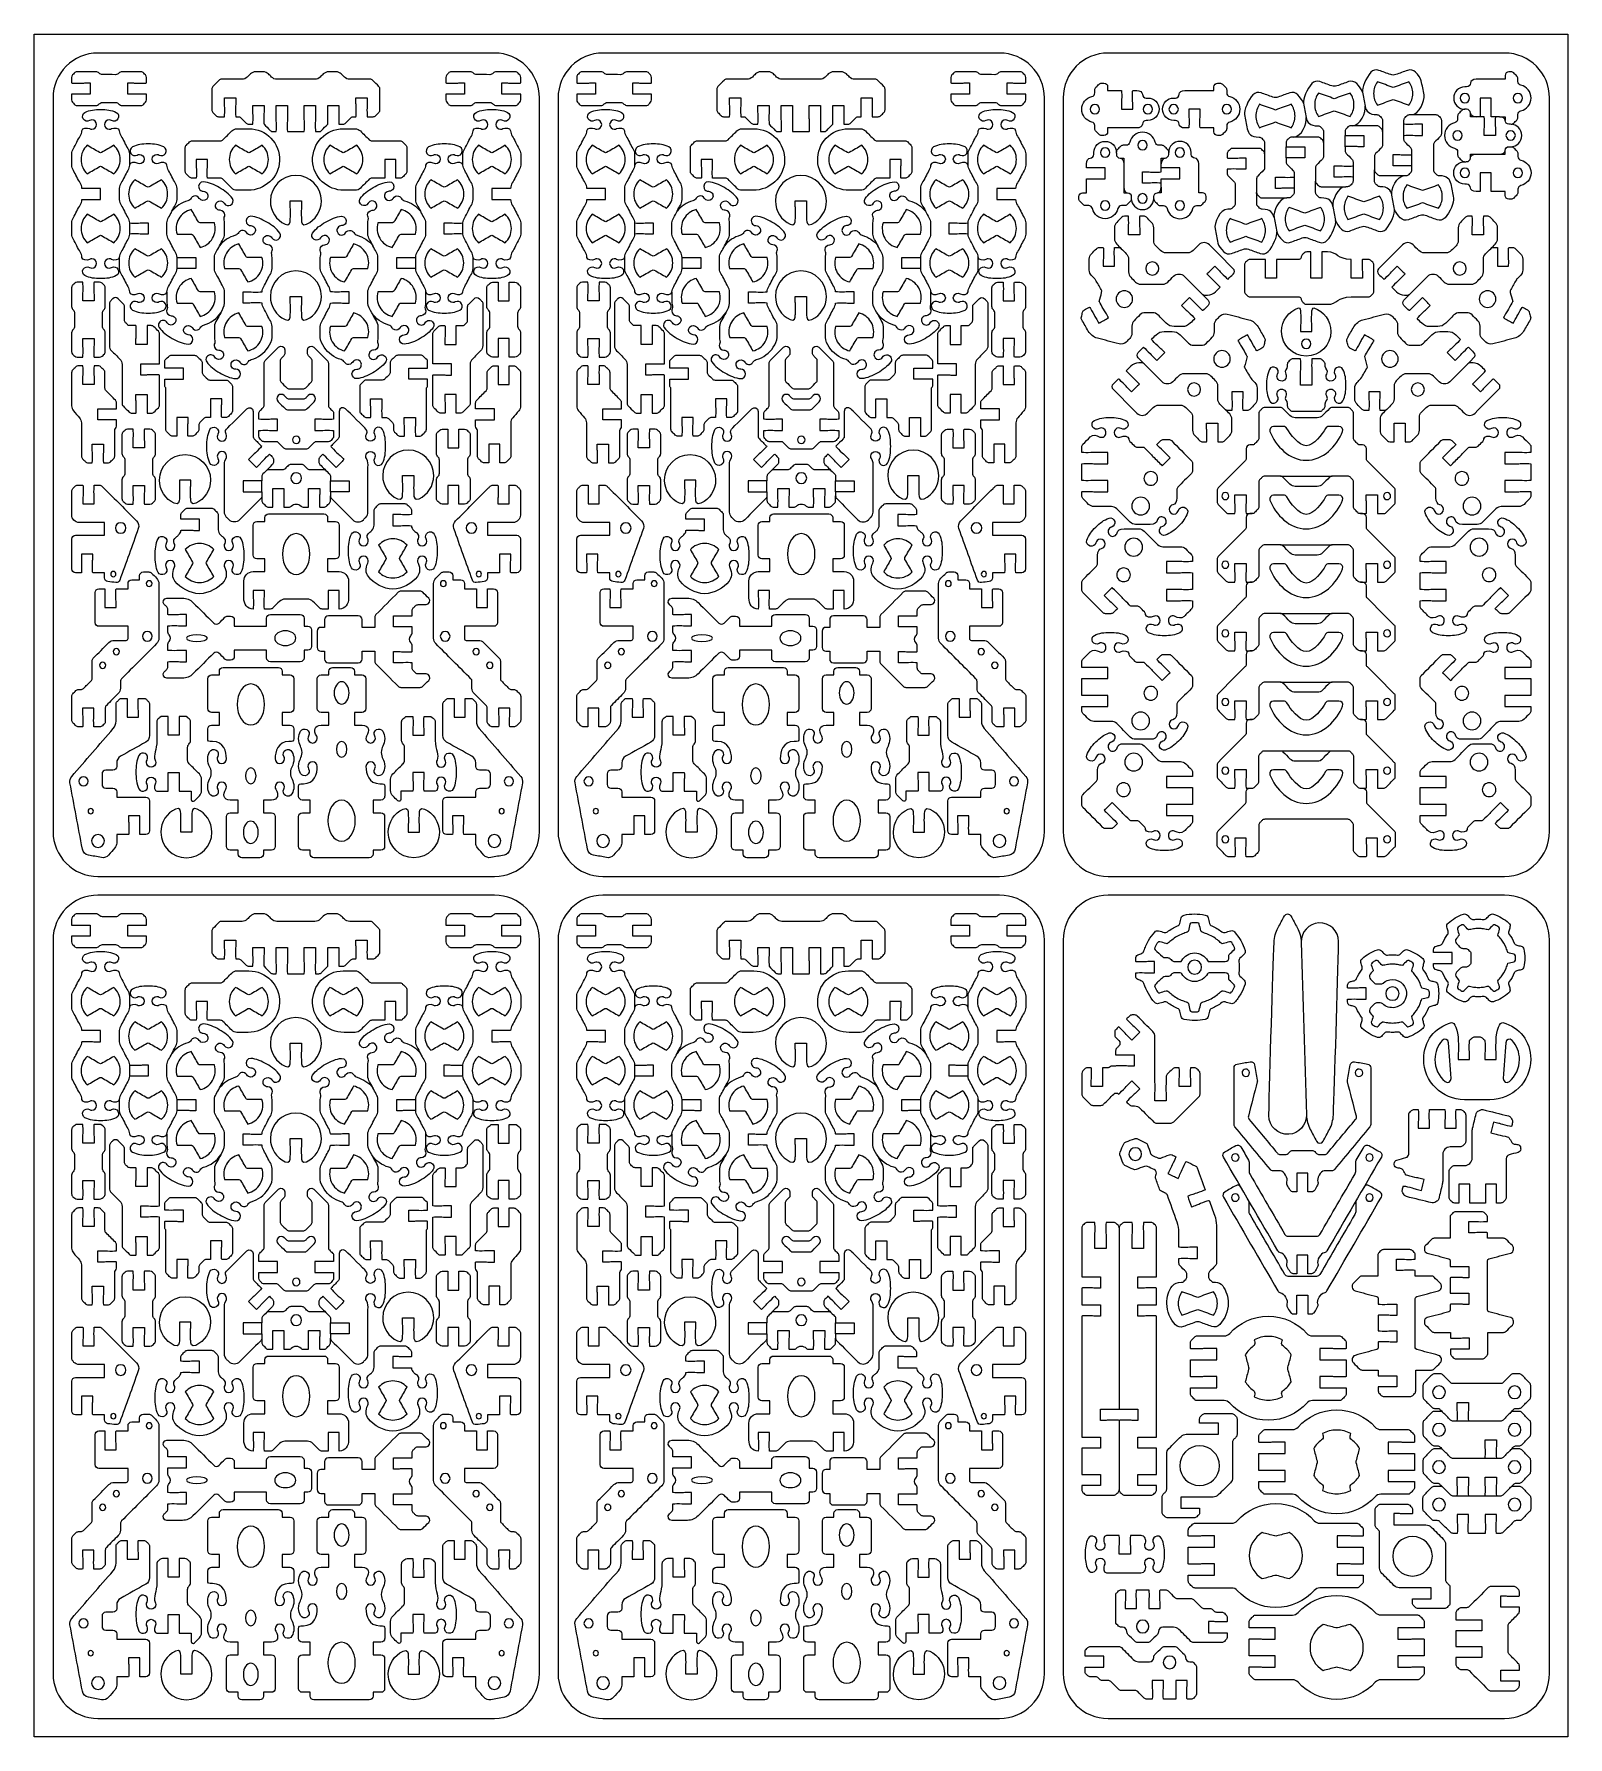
# Model space of a CAD drawing. Extents: x 0 to 410, y 0 to 455.
import ezdxf

# ---------------------------------------------------------------- set-up
doc = ezdxf.new("R2010")
doc.units = 0
doc.header["$MEASUREMENT"] = 0
doc.layers.add('DEFAULT', color=18, linetype='CONTINUOUS')

msp = doc.modelspace()

# ---------------------------------------------------------------- linework, layer by layer
at = {"layer": 'DEFAULT', "color": 18}
msp.add_lwpolyline([(410.03, 0.03), (0.03, 0.03), (0.03, 455.03), (410.03, 455.03)], close=True, dxfattribs=at)
at = {"layer": 'DEFAULT', "color": 1}
for points in [[(391.73, 432.93), (393.24, 432.93), (393.24, 431.93)], [(350.45, 424.93), (350.45, 427.93)], [(366.19, 427.93), (366.19, 430.93)], [(334.7, 421.92), (334.7, 424.92)], [(290.32, 421.89), (291.32, 421.89), (291.32, 420.38)], [(383.95, 421.93), (383.95, 422.93), (385.45, 422.93)], [(301.32, 414.1), (301.32, 412.6), (300.31, 412.6)], [(333.15, 336.89), (346.98, 336.89)], [(60.92, 332.69), (60.92, 335.69)], [(79.28, 332.69), (79.28, 335.69)], [(195.92, 332.69), (195.92, 335.69)], [(214.28, 332.69), (214.28, 335.69)], [(333.15, 318.56), (346.98, 318.56)], [(333.15, 300.22), (346.98, 300.22)], [(333.15, 281.88), (346.98, 281.88)], [(333.15, 263.54), (346.98, 263.54)], [(60.92, 107.69), (60.92, 110.69)], [(79.28, 107.69), (79.28, 110.69)], [(195.92, 107.69), (195.92, 110.69)], [(214.28, 107.69), (214.28, 110.69)]]:
    msp.add_lwpolyline(points, dxfattribs=at)
for points, knots in [([(135.1, 437.95), (135.1, 372.62), (135.1, 307.28), (135.1, 241.95), (135.1, 235.32), (129.73, 229.95), (123.1, 229.95), (87.77, 229.95), (52.43, 229.95), (17.1, 229.95), (10.47, 229.95), (5.1, 235.32), (5.1, 241.95), (5.1, 307.28), (5.1, 372.62), (5.1, 437.95), (5.1, 444.58), (10.47, 449.95), (17.1, 449.95), (52.43, 449.95), (87.77, 449.95), (123.1, 449.95), (129.73, 449.95), (135.1, 444.58), (135.1, 437.95)], [0, 0, 0, 0, 555.591, 555.591, 555.591, 556.591, 556.591, 556.591, 857.063, 857.063, 857.063, 858.063, 858.063, 858.063, 1413.654, 1413.654, 1413.654, 1414.654, 1414.654, 1414.654, 1715.126, 1715.126, 1715.126, 1716.126, 1716.126, 1716.126, 1716.126]), ([(270.1, 437.95), (270.1, 372.62), (270.1, 307.28), (270.1, 241.95), (270.1, 235.32), (264.73, 229.95), (258.1, 229.95), (222.77, 229.95), (187.43, 229.95), (152.1, 229.95), (145.47, 229.95), (140.1, 235.32), (140.1, 241.95), (140.1, 307.28), (140.1, 372.62), (140.1, 437.95), (140.1, 444.58), (145.47, 449.95), (152.1, 449.95), (187.43, 449.95), (222.77, 449.95), (258.1, 449.95), (264.73, 449.95), (270.1, 444.58), (270.1, 437.95)], [0, 0, 0, 0, 555.591, 555.591, 555.591, 556.591, 556.591, 556.591, 857.063, 857.063, 857.063, 858.063, 858.063, 858.063, 1413.654, 1413.654, 1413.654, 1414.654, 1414.654, 1414.654, 1715.126, 1715.126, 1715.126, 1716.126, 1716.126, 1716.126, 1716.126]), ([(405.1, 437.95), (405.1, 372.62), (405.1, 307.28), (405.1, 241.95), (405.1, 235.32), (399.73, 229.95), (393.1, 229.95), (357.77, 229.95), (322.43, 229.95), (287.1, 229.95), (280.47, 229.95), (275.1, 235.32), (275.1, 241.95), (275.1, 307.28), (275.1, 372.62), (275.1, 437.95), (275.1, 444.58), (280.47, 449.95), (287.1, 449.95), (322.43, 449.95), (357.77, 449.95), (393.1, 449.95), (399.73, 449.95), (405.1, 444.58), (405.1, 437.95)], [0, 0, 0, 0, 555.591, 555.591, 555.591, 556.591, 556.591, 556.591, 857.063, 857.063, 857.063, 858.063, 858.063, 858.063, 1413.654, 1413.654, 1413.654, 1414.654, 1414.654, 1414.654, 1715.126, 1715.126, 1715.126, 1716.126, 1716.126, 1716.126, 1716.126]), ([(17.43, 436.34), (17.2, 436.09), (16.88, 435.95), (16.54, 435.95), (14.87, 435.95), (13.19, 435.95), (11.52, 435.95), (11.22, 435.95), (10.94, 436.08), (10.75, 436.31), (10.62, 436.47), (10.48, 436.63), (10.33, 436.79), (10.15, 436.97), (10.07, 437.21), (10.07, 437.46), (10.07, 437.96), (10.07, 438.45), (10.07, 438.95), (10.07, 438.98), (10.85, 439), (11.82, 439), (12.78, 439), (13.28, 438.95), (13.57, 438.95), (14.07, 438.95), (14.57, 438.95), (15.07, 438.95), (15.07, 439.95), (15.07, 440.95), (15.07, 441.95), (14.57, 441.95), (14.07, 441.95), (13.57, 441.95), (13.28, 441.95), (12.78, 441.9), (11.82, 441.9), (10.85, 441.9), (10.07, 441.92), (10.07, 441.95), (10.07, 442.44), (10.07, 442.94), (10.07, 443.44), (10.07, 443.69), (10.15, 443.93), (10.33, 444.11), (10.47, 444.26), (10.61, 444.42), (10.75, 444.59), (10.94, 444.82), (11.22, 444.95), (11.52, 444.95), (13.19, 444.95), (14.87, 444.95), (16.54, 444.95), (16.88, 444.95), (17.2, 444.81), (17.43, 444.56), (17.66, 444.32), (17.98, 444.18), (18.32, 444.18), (19.48, 444.18), (20.65, 444.18), (21.81, 444.17), (22.15, 444.17), (22.48, 444.32), (22.71, 444.56), (22.94, 444.81), (23.26, 444.95), (23.59, 444.95), (25.27, 444.95), (26.94, 444.95), (28.61, 444.95), (28.91, 444.95), (29.19, 444.82), (29.38, 444.59), (29.52, 444.42), (29.66, 444.26), (29.81, 444.11), (29.98, 443.93), (30.07, 443.68), (30.07, 443.43), (30.07, 442.94), (30.07, 442.44), (30.07, 441.95), (30.07, 441.92), (29.28, 441.9), (28.32, 441.9), (27.35, 441.9), (26.85, 441.95), (26.57, 441.95), (26.07, 441.95), (25.57, 441.95), (25.07, 441.95), (25.07, 440.95), (25.07, 439.95), (25.07, 438.95), (25.57, 438.95), (26.07, 438.95), (26.57, 438.95), (26.85, 438.95), (27.35, 439), (28.32, 439), (29.28, 439), (30.07, 438.97), (30.07, 438.95), (30.07, 438.45), (30.07, 437.96), (30.07, 437.46), (30.07, 437.21), (29.98, 436.97), (29.81, 436.79), (29.66, 436.63), (29.52, 436.47), (29.39, 436.31), (29.2, 436.08), (28.91, 435.95), (28.62, 435.95), (26.94, 435.95), (25.27, 435.95), (23.59, 435.95), (23.26, 435.95), (22.93, 436.09), (22.71, 436.33), (22.48, 436.58), (22.15, 436.72), (21.82, 436.72), (20.65, 436.72), (19.48, 436.72), (18.32, 436.72), (17.98, 436.72), (17.66, 436.58), (17.43, 436.34)], [1, 1, 1, 1, 2, 2, 2, 16.238, 16.238, 16.238, 17.238, 17.238, 17.238, 18.238, 18.238, 18.238, 19.238, 19.238, 19.238, 23.45, 23.45, 23.45, 24.45, 24.45, 24.45, 25.45, 25.45, 25.45, 29.7, 29.7, 29.7, 38.2, 38.2, 38.2, 42.45, 42.45, 42.45, 43.45, 43.45, 43.45, 44.45, 44.45, 44.45, 48.668, 48.668, 48.668, 49.668, 49.668, 49.668, 50.668, 50.668, 50.668, 51.668, 51.668, 51.668, 65.91, 65.91, 65.91, 66.91, 66.91, 66.91, 67.91, 67.91, 67.91, 77.828003, 77.828003, 77.828003, 78.828003, 78.828003, 78.828003, 79.828003, 79.828003, 79.828003, 94.061003, 94.061003, 94.061003, 95.061003, 95.061003, 95.061003, 96.061003, 96.061003, 96.061003, 97.061003, 97.061003, 97.061003, 101.273003, 101.273003, 101.273003, 102.273003, 102.273003, 102.273003, 103.273003, 103.273003, 103.273003, 107.523003, 107.523003, 107.523003, 116.023003, 116.023003, 116.023003, 120.273003, 120.273003, 120.273003, 121.273003, 121.273003, 121.273003, 122.273003, 122.273003, 122.273003, 126.491003, 126.491003, 126.491003, 127.491003, 127.491003, 127.491003, 128.491003, 128.491003, 128.491003, 129.491003, 129.491003, 129.491003, 143.733003, 143.733003, 143.733003, 144.733003, 144.733003, 144.733003, 145.733003, 145.733003, 145.733003, 155.656003, 155.656003, 155.656003, 156.656003, 156.656003, 156.656003, 156.656003]), ([(64.92, 442.95), (68.31, 442.95), (71.7, 442.95), (75.09, 442.95), (75.62, 442.95), (76.13, 443.16), (76.5, 443.54), (76.78, 443.81), (77.06, 444.09), (77.33, 444.36), (77.71, 444.74), (78.22, 444.95), (78.75, 444.95), (79.42, 444.95), (80.08, 444.95), (80.75, 444.95), (81.28, 444.95), (81.79, 444.74), (82.16, 444.36), (82.44, 444.09), (82.71, 443.81), (82.99, 443.54), (83.37, 443.16), (83.87, 442.95), (84.4, 442.95), (86.22, 442.95), (88.03, 442.95), (89.85, 442.95), (90.11, 442.95), (90.37, 442.84), (90.55, 442.66), (91.1, 442.11), (91.65, 441.56), (92.19, 441.02), (92.38, 440.83), (92.49, 440.58), (92.49, 440.31), (92.49, 438.47), (92.49, 436.62), (92.49, 434.78), (92.49, 434.51), (92.38, 434.26), (92.19, 434.07), (91.92, 433.8), (91.64, 433.52), (91.37, 433.24), (91.18, 433.06), (90.93, 432.95), (90.66, 432.95), (90.13, 432.95), (89.6, 432.95), (89.07, 432.95), (89.05, 432.95), (89.02, 433.74), (89.02, 434.7), (89.02, 435.67), (89.07, 436.17), (89.07, 436.45), (89.07, 436.95), (89.07, 437.45), (89.07, 437.95), (88.07, 437.95), (87.08, 437.95), (86.08, 437.95), (86.08, 437.45), (86.08, 436.95), (86.08, 436.45), (86.08, 436.17), (86.12, 435.67), (86.12, 434.7), (86.12, 433.74), (86.1, 432.95), (86.08, 432.95), (85.86, 432.95), (85.64, 432.95), (85.42, 432.95), (85.16, 432.95), (84.9, 432.85), (84.72, 432.66), (84.24, 432.19), (83.77, 431.71), (83.3, 431.24), (83.11, 431.05), (82.86, 430.95), (82.59, 430.95), (82.23, 430.95), (81.87, 430.95), (81.51, 430.95), (81.48, 430.95), (81.46, 431.73), (81.46, 432.7), (81.46, 433.66), (81.51, 434.16), (81.51, 434.45), (81.51, 434.95), (81.51, 435.45), (81.51, 435.95), (80.51, 435.95), (79.51, 435.95), (78.51, 435.95), (78.51, 435.45), (78.51, 434.95), (78.51, 434.45), (78.51, 434.16), (78.56, 433.66), (78.56, 432.7), (78.56, 431.73), (78.53, 430.95), (78.51, 430.95), (77.97, 430.39), (77.43, 429.82), (76.89, 429.26), (76.7, 429.06), (76.43, 428.95), (76.16, 428.95), (75.86, 428.95), (75.55, 428.95), (75.25, 428.95), (75.22, 428.95), (75.2, 429.73), (75.2, 430.7), (75.2, 431.67), (75.25, 432.17), (75.25, 432.45), (75.25, 433.62), (75.25, 434.78), (75.25, 435.95), (74.25, 435.95), (73.25, 435.95), (72.25, 435.95), (72.25, 434.78), (72.25, 433.62), (72.25, 432.45), (72.25, 432.17), (72.3, 431.67), (72.3, 430.7), (72.3, 429.73), (72.27, 428.95), (72.25, 428.95), (70.75, 428.95), (69.26, 428.95), (67.76, 428.95), (67.73, 428.95), (67.71, 429.73), (67.71, 430.7), (67.71, 431.67), (67.76, 432.17), (67.76, 432.45), (67.76, 433.62), (67.76, 434.78), (67.76, 435.95), (66.76, 435.95), (65.76, 435.95), (64.76, 435.95), (64.76, 434.78), (64.76, 433.62), (64.76, 432.45), (64.76, 432.17), (64.81, 431.67), (64.81, 430.7), (64.81, 429.73), (64.79, 428.95), (64.76, 428.95), (64.46, 428.95), (64.16, 428.95), (63.85, 428.95), (63.58, 428.95), (63.32, 429.06), (63.13, 429.26), (62.59, 429.82), (62.05, 430.39), (61.5, 430.95), (61.48, 430.95), (61.46, 431.73), (61.46, 432.7), (61.46, 433.66), (61.5, 434.16), (61.5, 434.45), (61.5, 434.95), (61.5, 435.45), (61.5, 435.95), (60.51, 435.95), (59.51, 435.95), (58.51, 435.95), (58.51, 435.45), (58.51, 434.95), (58.51, 434.45), (58.51, 434.16), (58.56, 433.66), (58.56, 432.7), (58.56, 431.73), (58.53, 430.95), (58.51, 430.95), (58.14, 430.95), (57.78, 430.95), (57.42, 430.95), (57.15, 430.95), (56.9, 431.05), (56.71, 431.24), (56.24, 431.71), (55.77, 432.19), (55.3, 432.66), (55.11, 432.85), (54.85, 432.95), (54.59, 432.95), (54.37, 432.95), (54.16, 432.95), (53.94, 432.95), (53.91, 432.95), (53.89, 433.74), (53.89, 434.7), (53.89, 435.67), (53.94, 436.17), (53.94, 436.45), (53.94, 436.95), (53.94, 437.45), (53.94, 437.95), (52.94, 437.95), (51.94, 437.95), (50.94, 437.95), (50.94, 437.45), (50.94, 436.95), (50.94, 436.45), (50.94, 436.17), (50.99, 435.67), (50.99, 434.7), (50.99, 433.74), (50.96, 432.95), (50.94, 432.95), (50.41, 432.95), (49.88, 432.95), (49.35, 432.95), (49.09, 432.95), (48.83, 433.06), (48.65, 433.24), (48.37, 433.52), (48.09, 433.8), (47.82, 434.07), (47.63, 434.26), (47.52, 434.51), (47.52, 434.78), (47.52, 436.62), (47.52, 438.47), (47.52, 440.31), (47.52, 440.58), (47.63, 440.83), (47.82, 441.02), (48.36, 441.56), (48.91, 442.11), (49.46, 442.66), (49.65, 442.85), (49.9, 442.95), (50.17, 442.95), (51.98, 442.95), (53.8, 442.95), (55.61, 442.95), (56.14, 442.95), (56.65, 443.16), (57.02, 443.54), (57.3, 443.81), (57.58, 444.09), (57.85, 444.36), (58.23, 444.74), (58.74, 444.95), (59.26, 444.95), (59.93, 444.95), (60.6, 444.95), (61.26, 444.95), (61.8, 444.95), (62.31, 444.74), (62.68, 444.36), (62.96, 444.09), (63.23, 443.81), (63.51, 443.54), (63.88, 443.16), (64.39, 442.95), (64.92, 442.95)], [1, 1, 1, 1, 29.82, 29.82, 29.82, 30.82, 30.82, 30.82, 34.143402, 34.143402, 34.143402, 35.143402, 35.143402, 35.143402, 40.813402, 40.813402, 40.813402, 41.813402, 41.813402, 41.813402, 45.136804, 45.136804, 45.136804, 46.136804, 46.136804, 46.136804, 61.566804, 61.566804, 61.566804, 62.566804, 62.566804, 62.566804, 69.142897, 69.142897, 69.142897, 70.142897, 70.142897, 70.142897, 85.822897, 85.822897, 85.822897, 86.822897, 86.822897, 86.822897, 90.132157, 90.132157, 90.132157, 91.132157, 91.132157, 91.132157, 95.632157, 95.632157, 95.632157, 96.632157, 96.632157, 96.632157, 97.632157, 97.632157, 97.632157, 101.882157, 101.882157, 101.882157, 110.382157, 110.382157, 110.382157, 114.632157, 114.632157, 114.632157, 115.632157, 115.632157, 115.632157, 116.632157, 116.632157, 116.632157, 118.482157, 118.482157, 118.482157, 119.482157, 119.482157, 119.482157, 125.167295, 125.167295, 125.167295, 126.167295, 126.167295, 126.167295, 129.247295, 129.247295, 129.247295, 130.247295, 130.247295, 130.247295, 131.247295, 131.247295, 131.247295, 135.497295, 135.497295, 135.497295, 143.997295, 143.997295, 143.997295, 148.247295, 148.247295, 148.247295, 149.247295, 149.247295, 149.247295, 150.247295, 150.247295, 150.247295, 156.888387, 156.888387, 156.888387, 157.888387, 157.888387, 157.888387, 160.478387, 160.478387, 160.478387, 161.478387, 161.478387, 161.478387, 162.478387, 162.478387, 162.478387, 172.398387, 172.398387, 172.398387, 180.898387, 180.898387, 180.898387, 190.818387, 190.818387, 190.818387, 191.818387, 191.818387, 191.818387, 192.818387, 192.818387, 192.818387, 205.538387, 205.538387, 205.538387, 206.538387, 206.538387, 206.538387, 207.538387, 207.538387, 207.538387, 217.458387, 217.458387, 217.458387, 225.958387, 225.958387, 225.958387, 235.878387, 235.878387, 235.878387, 236.878387, 236.878387, 236.878387, 237.878387, 237.878387, 237.878387, 240.468387, 240.468387, 240.468387, 241.468387, 241.468387, 241.468387, 248.109479, 248.109479, 248.109479, 249.109479, 249.109479, 249.109479, 250.109479, 250.109479, 250.109479, 254.359479, 254.359479, 254.359479, 262.859479, 262.859479, 262.859479, 267.109479, 267.109479, 267.109479, 268.109479, 268.109479, 268.109479, 269.109479, 269.109479, 269.109479, 272.189479, 272.189479, 272.189479, 273.189479, 273.189479, 273.189479, 278.874617, 278.874617, 278.874617, 279.874617, 279.874617, 279.874617, 281.724617, 281.724617, 281.724617, 282.724617, 282.724617, 282.724617, 283.724617, 283.724617, 283.724617, 287.974617, 287.974617, 287.974617, 296.474617, 296.474617, 296.474617, 300.724617, 300.724617, 300.724617, 301.724617, 301.724617, 301.724617, 302.724617, 302.724617, 302.724617, 307.224617, 307.224617, 307.224617, 308.224617, 308.224617, 308.224617, 311.540955, 311.540955, 311.540955, 312.540955, 312.540955, 312.540955, 328.220955, 328.220955, 328.220955, 329.220955, 329.220955, 329.220955, 335.804123, 335.804123, 335.804123, 336.804123, 336.804123, 336.804123, 352.234123, 352.234123, 352.234123, 353.234123, 353.234123, 353.234123, 356.557525, 356.557525, 356.557525, 357.557525, 357.557525, 357.557525, 363.227525, 363.227525, 363.227525, 364.227525, 364.227525, 364.227525, 367.550927, 367.550927, 367.550927, 368.550927, 368.550927, 368.550927, 368.550927]), ([(117.46, 436.34), (117.23, 436.09), (116.91, 435.95), (116.57, 435.95), (114.9, 435.95), (113.23, 435.95), (111.55, 435.95), (111.25, 435.95), (110.97, 436.08), (110.78, 436.31), (110.65, 436.47), (110.51, 436.63), (110.36, 436.79), (110.19, 436.97), (110.1, 437.21), (110.1, 437.46), (110.1, 437.96), (110.1, 438.45), (110.1, 438.95), (110.1, 438.98), (110.88, 439), (111.85, 439), (112.81, 439), (113.31, 438.95), (113.6, 438.95), (114.1, 438.95), (114.6, 438.95), (115.1, 438.95), (115.1, 439.95), (115.1, 440.95), (115.1, 441.95), (114.6, 441.95), (114.1, 441.95), (113.6, 441.95), (113.31, 441.95), (112.81, 441.9), (111.85, 441.9), (110.88, 441.9), (110.1, 441.92), (110.1, 441.95), (110.1, 442.44), (110.1, 442.94), (110.1, 443.44), (110.1, 443.69), (110.19, 443.93), (110.36, 444.11), (110.51, 444.26), (110.65, 444.42), (110.78, 444.59), (110.97, 444.82), (111.25, 444.95), (111.55, 444.95), (113.22, 444.95), (114.9, 444.95), (116.57, 444.95), (116.91, 444.95), (117.23, 444.81), (117.46, 444.56), (117.69, 444.32), (118.01, 444.18), (118.35, 444.18), (119.51, 444.18), (120.68, 444.18), (121.85, 444.17), (122.18, 444.17), (122.51, 444.32), (122.74, 444.56), (122.97, 444.81), (123.29, 444.95), (123.63, 444.95), (125.3, 444.95), (126.97, 444.95), (128.65, 444.95), (128.94, 444.95), (129.23, 444.82), (129.41, 444.59), (129.55, 444.42), (129.69, 444.26), (129.84, 444.11), (130.01, 443.93), (130.1, 443.68), (130.1, 443.43), (130.1, 442.94), (130.1, 442.44), (130.1, 441.95), (130.1, 441.92), (129.32, 441.9), (128.35, 441.9), (127.38, 441.9), (126.89, 441.95), (126.6, 441.95), (126.1, 441.95), (125.6, 441.95), (125.1, 441.95), (125.1, 440.95), (125.1, 439.95), (125.1, 438.95), (125.6, 438.95), (126.1, 438.95), (126.6, 438.95), (126.89, 438.95), (127.38, 439), (128.35, 439), (129.32, 439), (130.1, 438.97), (130.1, 438.95), (130.1, 438.45), (130.1, 437.96), (130.1, 437.46), (130.1, 437.21), (130.01, 436.97), (129.84, 436.79), (129.69, 436.63), (129.55, 436.47), (129.42, 436.31), (129.23, 436.08), (128.95, 435.95), (128.65, 435.95), (126.97, 435.95), (125.3, 435.95), (123.63, 435.95), (123.29, 435.95), (122.97, 436.09), (122.74, 436.33), (122.51, 436.58), (122.19, 436.72), (121.85, 436.72), (120.68, 436.72), (119.52, 436.72), (118.35, 436.72), (118.01, 436.72), (117.69, 436.58), (117.46, 436.34)], [1, 1, 1, 1, 2, 2, 2, 16.238, 16.238, 16.238, 17.238, 17.238, 17.238, 18.238, 18.238, 18.238, 19.238, 19.238, 19.238, 23.45, 23.45, 23.45, 24.45, 24.45, 24.45, 25.45, 25.45, 25.45, 29.7, 29.7, 29.7, 38.2, 38.2, 38.2, 42.45, 42.45, 42.45, 43.45, 43.45, 43.45, 44.45, 44.45, 44.45, 48.668, 48.668, 48.668, 49.668, 49.668, 49.668, 50.668, 50.668, 50.668, 51.668, 51.668, 51.668, 65.91, 65.91, 65.91, 66.91, 66.91, 66.91, 67.91, 67.91, 67.91, 77.828003, 77.828003, 77.828003, 78.828003, 78.828003, 78.828003, 79.828003, 79.828003, 79.828003, 94.061003, 94.061003, 94.061003, 95.061003, 95.061003, 95.061003, 96.061003, 96.061003, 96.061003, 97.061003, 97.061003, 97.061003, 101.273003, 101.273003, 101.273003, 102.273003, 102.273003, 102.273003, 103.273003, 103.273003, 103.273003, 107.523003, 107.523003, 107.523003, 116.023003, 116.023003, 116.023003, 120.273003, 120.273003, 120.273003, 121.273003, 121.273003, 121.273003, 122.273003, 122.273003, 122.273003, 126.491003, 126.491003, 126.491003, 127.491003, 127.491003, 127.491003, 128.491003, 128.491003, 128.491003, 129.491003, 129.491003, 129.491003, 143.733003, 143.733003, 143.733003, 144.733003, 144.733003, 144.733003, 145.733003, 145.733003, 145.733003, 155.656003, 155.656003, 155.656003, 156.656003, 156.656003, 156.656003, 156.656003]), ([(152.43, 436.34), (152.2, 436.09), (151.88, 435.95), (151.54, 435.95), (149.87, 435.95), (148.19, 435.95), (146.52, 435.95), (146.22, 435.95), (145.94, 436.08), (145.75, 436.31), (145.62, 436.47), (145.48, 436.63), (145.33, 436.79), (145.15, 436.97), (145.07, 437.21), (145.07, 437.46), (145.07, 437.96), (145.07, 438.45), (145.07, 438.95), (145.07, 438.98), (145.85, 439), (146.82, 439), (147.78, 439), (148.28, 438.95), (148.57, 438.95), (149.07, 438.95), (149.57, 438.95), (150.07, 438.95), (150.07, 439.95), (150.07, 440.95), (150.07, 441.95), (149.57, 441.95), (149.07, 441.95), (148.57, 441.95), (148.28, 441.95), (147.78, 441.9), (146.82, 441.9), (145.85, 441.9), (145.07, 441.92), (145.07, 441.95), (145.07, 442.44), (145.07, 442.94), (145.07, 443.44), (145.07, 443.69), (145.15, 443.93), (145.33, 444.11), (145.47, 444.26), (145.61, 444.42), (145.75, 444.59), (145.94, 444.82), (146.22, 444.95), (146.52, 444.95), (148.19, 444.95), (149.87, 444.95), (151.54, 444.95), (151.88, 444.95), (152.2, 444.81), (152.43, 444.56), (152.66, 444.32), (152.98, 444.18), (153.32, 444.18), (154.48, 444.18), (155.65, 444.18), (156.81, 444.17), (157.15, 444.17), (157.48, 444.32), (157.71, 444.56), (157.94, 444.81), (158.26, 444.95), (158.59, 444.95), (160.27, 444.95), (161.94, 444.95), (163.61, 444.95), (163.91, 444.95), (164.19, 444.82), (164.38, 444.59), (164.52, 444.42), (164.66, 444.26), (164.81, 444.11), (164.98, 443.93), (165.07, 443.68), (165.07, 443.43), (165.07, 442.94), (165.07, 442.44), (165.07, 441.95), (165.07, 441.92), (164.28, 441.9), (163.32, 441.9), (162.35, 441.9), (161.85, 441.95), (161.57, 441.95), (161.07, 441.95), (160.57, 441.95), (160.07, 441.95), (160.07, 440.95), (160.07, 439.95), (160.07, 438.95), (160.57, 438.95), (161.07, 438.95), (161.57, 438.95), (161.85, 438.95), (162.35, 439), (163.32, 439), (164.28, 439), (165.07, 438.97), (165.07, 438.95), (165.07, 438.45), (165.07, 437.96), (165.07, 437.46), (165.07, 437.21), (164.98, 436.97), (164.81, 436.79), (164.66, 436.63), (164.52, 436.47), (164.39, 436.31), (164.2, 436.08), (163.91, 435.95), (163.62, 435.95), (161.94, 435.95), (160.27, 435.95), (158.59, 435.95), (158.26, 435.95), (157.93, 436.09), (157.71, 436.33), (157.48, 436.58), (157.15, 436.72), (156.82, 436.72), (155.65, 436.72), (154.48, 436.72), (153.32, 436.72), (152.98, 436.72), (152.66, 436.58), (152.43, 436.34)], [1, 1, 1, 1, 2, 2, 2, 16.238, 16.238, 16.238, 17.238, 17.238, 17.238, 18.238, 18.238, 18.238, 19.238, 19.238, 19.238, 23.45, 23.45, 23.45, 24.45, 24.45, 24.45, 25.45, 25.45, 25.45, 29.7, 29.7, 29.7, 38.2, 38.2, 38.2, 42.45, 42.45, 42.45, 43.45, 43.45, 43.45, 44.45, 44.45, 44.45, 48.668, 48.668, 48.668, 49.668, 49.668, 49.668, 50.668, 50.668, 50.668, 51.668, 51.668, 51.668, 65.91, 65.91, 65.91, 66.91, 66.91, 66.91, 67.91, 67.91, 67.91, 77.828003, 77.828003, 77.828003, 78.828003, 78.828003, 78.828003, 79.828003, 79.828003, 79.828003, 94.061003, 94.061003, 94.061003, 95.061003, 95.061003, 95.061003, 96.061003, 96.061003, 96.061003, 97.061003, 97.061003, 97.061003, 101.273003, 101.273003, 101.273003, 102.273003, 102.273003, 102.273003, 103.273003, 103.273003, 103.273003, 107.523003, 107.523003, 107.523003, 116.023003, 116.023003, 116.023003, 120.273003, 120.273003, 120.273003, 121.273003, 121.273003, 121.273003, 122.273003, 122.273003, 122.273003, 126.491003, 126.491003, 126.491003, 127.491003, 127.491003, 127.491003, 128.491003, 128.491003, 128.491003, 129.491003, 129.491003, 129.491003, 143.733003, 143.733003, 143.733003, 144.733003, 144.733003, 144.733003, 145.733003, 145.733003, 145.733003, 155.656003, 155.656003, 155.656003, 156.656003, 156.656003, 156.656003, 156.656003]), ([(199.92, 442.95), (203.31, 442.95), (206.7, 442.95), (210.09, 442.95), (210.62, 442.95), (211.13, 443.16), (211.5, 443.54), (211.78, 443.81), (212.06, 444.09), (212.33, 444.36), (212.71, 444.74), (213.22, 444.95), (213.75, 444.95), (214.42, 444.95), (215.08, 444.95), (215.75, 444.95), (216.28, 444.95), (216.79, 444.74), (217.16, 444.36), (217.44, 444.09), (217.71, 443.81), (217.99, 443.54), (218.37, 443.16), (218.87, 442.95), (219.4, 442.95), (221.22, 442.95), (223.03, 442.95), (224.85, 442.95), (225.11, 442.95), (225.37, 442.84), (225.55, 442.66), (226.1, 442.11), (226.65, 441.56), (227.19, 441.02), (227.38, 440.83), (227.49, 440.58), (227.49, 440.31), (227.49, 438.47), (227.49, 436.62), (227.49, 434.78), (227.49, 434.51), (227.38, 434.26), (227.19, 434.07), (226.92, 433.8), (226.64, 433.52), (226.37, 433.24), (226.18, 433.06), (225.93, 432.95), (225.66, 432.95), (225.13, 432.95), (224.6, 432.95), (224.07, 432.95), (224.05, 432.95), (224.02, 433.74), (224.02, 434.7), (224.02, 435.67), (224.07, 436.17), (224.07, 436.45), (224.07, 436.95), (224.07, 437.45), (224.07, 437.95), (223.07, 437.95), (222.08, 437.95), (221.08, 437.95), (221.08, 437.45), (221.08, 436.95), (221.08, 436.45), (221.08, 436.17), (221.12, 435.67), (221.12, 434.7), (221.12, 433.74), (221.1, 432.95), (221.08, 432.95), (220.86, 432.95), (220.64, 432.95), (220.42, 432.95), (220.16, 432.95), (219.9, 432.85), (219.72, 432.66), (219.24, 432.19), (218.77, 431.71), (218.3, 431.24), (218.11, 431.05), (217.86, 430.95), (217.59, 430.95), (217.23, 430.95), (216.87, 430.95), (216.51, 430.95), (216.48, 430.95), (216.46, 431.73), (216.46, 432.7), (216.46, 433.66), (216.51, 434.16), (216.51, 434.45), (216.51, 434.95), (216.51, 435.45), (216.51, 435.95), (215.51, 435.95), (214.51, 435.95), (213.51, 435.95), (213.51, 435.45), (213.51, 434.95), (213.51, 434.45), (213.51, 434.16), (213.56, 433.66), (213.56, 432.7), (213.56, 431.73), (213.53, 430.95), (213.51, 430.95), (212.97, 430.39), (212.43, 429.82), (211.89, 429.26), (211.7, 429.06), (211.43, 428.95), (211.16, 428.95), (210.86, 428.95), (210.55, 428.95), (210.25, 428.95), (210.22, 428.95), (210.2, 429.73), (210.2, 430.7), (210.2, 431.67), (210.25, 432.17), (210.25, 432.45), (210.25, 433.62), (210.25, 434.78), (210.25, 435.95), (209.25, 435.95), (208.25, 435.95), (207.25, 435.95), (207.25, 434.78), (207.25, 433.62), (207.25, 432.45), (207.25, 432.17), (207.3, 431.67), (207.3, 430.7), (207.3, 429.73), (207.27, 428.95), (207.25, 428.95), (205.75, 428.95), (204.26, 428.95), (202.76, 428.95), (202.73, 428.95), (202.71, 429.73), (202.71, 430.7), (202.71, 431.67), (202.76, 432.17), (202.76, 432.45), (202.76, 433.62), (202.76, 434.78), (202.76, 435.95), (201.76, 435.95), (200.76, 435.95), (199.76, 435.95), (199.76, 434.78), (199.76, 433.62), (199.76, 432.45), (199.76, 432.17), (199.81, 431.67), (199.81, 430.7), (199.81, 429.73), (199.79, 428.95), (199.76, 428.95), (199.46, 428.95), (199.16, 428.95), (198.85, 428.95), (198.58, 428.95), (198.32, 429.06), (198.13, 429.26), (197.59, 429.82), (197.05, 430.39), (196.5, 430.95), (196.48, 430.95), (196.46, 431.73), (196.46, 432.7), (196.46, 433.66), (196.5, 434.16), (196.5, 434.45), (196.5, 434.95), (196.5, 435.45), (196.5, 435.95), (195.51, 435.95), (194.51, 435.95), (193.51, 435.95), (193.51, 435.45), (193.51, 434.95), (193.51, 434.45), (193.51, 434.16), (193.56, 433.66), (193.56, 432.7), (193.56, 431.73), (193.53, 430.95), (193.51, 430.95), (193.14, 430.95), (192.78, 430.95), (192.42, 430.95), (192.15, 430.95), (191.9, 431.05), (191.71, 431.24), (191.24, 431.71), (190.77, 432.19), (190.3, 432.66), (190.11, 432.85), (189.85, 432.95), (189.59, 432.95), (189.37, 432.95), (189.16, 432.95), (188.94, 432.95), (188.91, 432.95), (188.89, 433.74), (188.89, 434.7), (188.89, 435.67), (188.94, 436.17), (188.94, 436.45), (188.94, 436.95), (188.94, 437.45), (188.94, 437.95), (187.94, 437.95), (186.94, 437.95), (185.94, 437.95), (185.94, 437.45), (185.94, 436.95), (185.94, 436.45), (185.94, 436.17), (185.99, 435.67), (185.99, 434.7), (185.99, 433.74), (185.96, 432.95), (185.94, 432.95), (185.41, 432.95), (184.88, 432.95), (184.35, 432.95), (184.09, 432.95), (183.83, 433.06), (183.65, 433.24), (183.37, 433.52), (183.09, 433.8), (182.82, 434.07), (182.63, 434.26), (182.52, 434.51), (182.52, 434.78), (182.52, 436.62), (182.52, 438.47), (182.52, 440.31), (182.52, 440.58), (182.63, 440.83), (182.82, 441.02), (183.36, 441.56), (183.91, 442.11), (184.46, 442.66), (184.65, 442.85), (184.9, 442.95), (185.17, 442.95), (186.98, 442.95), (188.8, 442.95), (190.61, 442.95), (191.14, 442.95), (191.65, 443.16), (192.02, 443.54), (192.3, 443.81), (192.58, 444.09), (192.85, 444.36), (193.23, 444.74), (193.74, 444.95), (194.26, 444.95), (194.93, 444.95), (195.6, 444.95), (196.26, 444.95), (196.8, 444.95), (197.31, 444.74), (197.68, 444.36), (197.96, 444.09), (198.23, 443.81), (198.51, 443.54), (198.88, 443.16), (199.39, 442.95), (199.92, 442.95)], [1, 1, 1, 1, 29.82, 29.82, 29.82, 30.82, 30.82, 30.82, 34.143402, 34.143402, 34.143402, 35.143402, 35.143402, 35.143402, 40.813402, 40.813402, 40.813402, 41.813402, 41.813402, 41.813402, 45.136804, 45.136804, 45.136804, 46.136804, 46.136804, 46.136804, 61.566804, 61.566804, 61.566804, 62.566804, 62.566804, 62.566804, 69.142897, 69.142897, 69.142897, 70.142897, 70.142897, 70.142897, 85.822897, 85.822897, 85.822897, 86.822897, 86.822897, 86.822897, 90.132157, 90.132157, 90.132157, 91.132157, 91.132157, 91.132157, 95.632157, 95.632157, 95.632157, 96.632157, 96.632157, 96.632157, 97.632157, 97.632157, 97.632157, 101.882157, 101.882157, 101.882157, 110.382157, 110.382157, 110.382157, 114.632157, 114.632157, 114.632157, 115.632157, 115.632157, 115.632157, 116.632157, 116.632157, 116.632157, 118.482157, 118.482157, 118.482157, 119.482157, 119.482157, 119.482157, 125.167295, 125.167295, 125.167295, 126.167295, 126.167295, 126.167295, 129.247295, 129.247295, 129.247295, 130.247295, 130.247295, 130.247295, 131.247295, 131.247295, 131.247295, 135.497295, 135.497295, 135.497295, 143.997295, 143.997295, 143.997295, 148.247295, 148.247295, 148.247295, 149.247295, 149.247295, 149.247295, 150.247295, 150.247295, 150.247295, 156.888387, 156.888387, 156.888387, 157.888387, 157.888387, 157.888387, 160.478387, 160.478387, 160.478387, 161.478387, 161.478387, 161.478387, 162.478387, 162.478387, 162.478387, 172.398387, 172.398387, 172.398387, 180.898387, 180.898387, 180.898387, 190.818387, 190.818387, 190.818387, 191.818387, 191.818387, 191.818387, 192.818387, 192.818387, 192.818387, 205.538387, 205.538387, 205.538387, 206.538387, 206.538387, 206.538387, 207.538387, 207.538387, 207.538387, 217.458387, 217.458387, 217.458387, 225.958387, 225.958387, 225.958387, 235.878387, 235.878387, 235.878387, 236.878387, 236.878387, 236.878387, 237.878387, 237.878387, 237.878387, 240.468387, 240.468387, 240.468387, 241.468387, 241.468387, 241.468387, 248.109479, 248.109479, 248.109479, 249.109479, 249.109479, 249.109479, 250.109479, 250.109479, 250.109479, 254.359479, 254.359479, 254.359479, 262.859479, 262.859479, 262.859479, 267.109479, 267.109479, 267.109479, 268.109479, 268.109479, 268.109479, 269.109479, 269.109479, 269.109479, 272.189479, 272.189479, 272.189479, 273.189479, 273.189479, 273.189479, 278.874617, 278.874617, 278.874617, 279.874617, 279.874617, 279.874617, 281.724617, 281.724617, 281.724617, 282.724617, 282.724617, 282.724617, 283.724617, 283.724617, 283.724617, 287.974617, 287.974617, 287.974617, 296.474617, 296.474617, 296.474617, 300.724617, 300.724617, 300.724617, 301.724617, 301.724617, 301.724617, 302.724617, 302.724617, 302.724617, 307.224617, 307.224617, 307.224617, 308.224617, 308.224617, 308.224617, 311.540955, 311.540955, 311.540955, 312.540955, 312.540955, 312.540955, 328.220955, 328.220955, 328.220955, 329.220955, 329.220955, 329.220955, 335.804123, 335.804123, 335.804123, 336.804123, 336.804123, 336.804123, 352.234123, 352.234123, 352.234123, 353.234123, 353.234123, 353.234123, 356.557525, 356.557525, 356.557525, 357.557525, 357.557525, 357.557525, 363.227525, 363.227525, 363.227525, 364.227525, 364.227525, 364.227525, 367.550927, 367.550927, 367.550927, 368.550927, 368.550927, 368.550927, 368.550927]), ([(252.46, 436.34), (252.23, 436.09), (251.91, 435.95), (251.57, 435.95), (249.9, 435.95), (248.23, 435.95), (246.55, 435.95), (246.25, 435.95), (245.97, 436.08), (245.78, 436.31), (245.65, 436.47), (245.51, 436.63), (245.36, 436.79), (245.19, 436.97), (245.1, 437.21), (245.1, 437.46), (245.1, 437.96), (245.1, 438.45), (245.1, 438.95), (245.1, 438.98), (245.88, 439), (246.85, 439), (247.81, 439), (248.31, 438.95), (248.6, 438.95), (249.1, 438.95), (249.6, 438.95), (250.1, 438.95), (250.1, 439.95), (250.1, 440.95), (250.1, 441.95), (249.6, 441.95), (249.1, 441.95), (248.6, 441.95), (248.31, 441.95), (247.81, 441.9), (246.85, 441.9), (245.88, 441.9), (245.1, 441.92), (245.1, 441.95), (245.1, 442.44), (245.1, 442.94), (245.1, 443.44), (245.1, 443.69), (245.19, 443.93), (245.36, 444.11), (245.51, 444.26), (245.65, 444.42), (245.78, 444.59), (245.97, 444.82), (246.25, 444.95), (246.55, 444.95), (248.22, 444.95), (249.9, 444.95), (251.57, 444.95), (251.91, 444.95), (252.23, 444.81), (252.46, 444.56), (252.69, 444.32), (253.01, 444.18), (253.35, 444.18), (254.51, 444.18), (255.68, 444.18), (256.85, 444.17), (257.18, 444.17), (257.51, 444.32), (257.74, 444.56), (257.97, 444.81), (258.29, 444.95), (258.63, 444.95), (260.3, 444.95), (261.97, 444.95), (263.65, 444.95), (263.94, 444.95), (264.23, 444.82), (264.41, 444.59), (264.55, 444.42), (264.69, 444.26), (264.84, 444.11), (265.01, 443.93), (265.1, 443.68), (265.1, 443.43), (265.1, 442.94), (265.1, 442.44), (265.1, 441.95), (265.1, 441.92), (264.32, 441.9), (263.35, 441.9), (262.38, 441.9), (261.89, 441.95), (261.6, 441.95), (261.1, 441.95), (260.6, 441.95), (260.1, 441.95), (260.1, 440.95), (260.1, 439.95), (260.1, 438.95), (260.6, 438.95), (261.1, 438.95), (261.6, 438.95), (261.89, 438.95), (262.38, 439), (263.35, 439), (264.32, 439), (265.1, 438.97), (265.1, 438.95), (265.1, 438.45), (265.1, 437.96), (265.1, 437.46), (265.1, 437.21), (265.01, 436.97), (264.84, 436.79), (264.69, 436.63), (264.55, 436.47), (264.42, 436.31), (264.23, 436.08), (263.95, 435.95), (263.65, 435.95), (261.97, 435.95), (260.3, 435.95), (258.63, 435.95), (258.29, 435.95), (257.97, 436.09), (257.74, 436.33), (257.51, 436.58), (257.19, 436.72), (256.85, 436.72), (255.68, 436.72), (254.52, 436.72), (253.35, 436.72), (253.01, 436.72), (252.69, 436.58), (252.46, 436.34)], [1, 1, 1, 1, 2, 2, 2, 16.237, 16.237, 16.237, 17.237, 17.237, 17.237, 18.237, 18.237, 18.237, 19.237, 19.237, 19.237, 23.449, 23.449, 23.449, 24.449, 24.449, 24.449, 25.449, 25.449, 25.449, 29.699, 29.699, 29.699, 38.199, 38.199, 38.199, 42.449, 42.449, 42.449, 43.449, 43.449, 43.449, 44.449, 44.449, 44.449, 48.667, 48.667, 48.667, 49.667, 49.667, 49.667, 50.667, 50.667, 50.667, 51.667, 51.667, 51.667, 65.909, 65.909, 65.909, 66.909, 66.909, 66.909, 67.909, 67.909, 67.909, 77.827003, 77.827003, 77.827003, 78.827003, 78.827003, 78.827003, 79.827003, 79.827003, 79.827003, 94.060003, 94.060003, 94.060003, 95.060003, 95.060003, 95.060003, 96.060003, 96.060003, 96.060003, 97.060003, 97.060003, 97.060003, 101.272003, 101.272003, 101.272003, 102.272003, 102.272003, 102.272003, 103.272003, 103.272003, 103.272003, 107.522003, 107.522003, 107.522003, 116.022003, 116.022003, 116.022003, 120.272003, 120.272003, 120.272003, 121.272003, 121.272003, 121.272003, 122.272003, 122.272003, 122.272003, 126.490003, 126.490003, 126.490003, 127.490003, 127.490003, 127.490003, 128.490003, 128.490003, 128.490003, 129.490003, 129.490003, 129.490003, 143.732003, 143.732003, 143.732003, 144.732003, 144.732003, 144.732003, 145.732003, 145.732003, 145.732003, 155.655003, 155.655003, 155.655003, 156.655003, 156.655003, 156.655003, 156.655003]), ([(286.99, 428.93), (286.99, 429.27), (286.99, 429.6), (286.99, 429.93), (289.58, 429.93), (292.18, 429.93), (294.77, 429.93), (295.6, 429.93), (296.28, 430.38), (296.28, 430.93), (296.28, 431.48), (296.72, 431.93), (297.28, 431.93), (297.43, 431.93), (297.59, 431.93), (297.75, 431.94), (299.4, 431.94), (300.74, 433.28), (300.74, 434.93), (300.74, 436.59), (299.4, 437.93), (297.75, 437.93), (297.59, 437.93), (297.43, 437.93), (297.28, 437.93), (296.72, 437.93), (296.28, 438.37), (296.28, 438.93), (296.28, 439.48), (295.6, 439.93), (294.77, 439.93), (294.41, 439.93), (294.05, 439.93), (293.69, 439.93), (293.66, 439.93), (293.64, 439.15), (293.64, 438.18), (293.64, 437.21), (293.69, 436.72), (293.69, 436.43), (293.69, 435.93), (293.69, 435.43), (293.69, 434.93), (292.69, 434.93), (291.69, 434.93), (290.69, 434.93), (290.69, 435.43), (290.69, 435.93), (290.69, 436.43), (290.69, 436.72), (290.74, 437.21), (290.74, 438.18), (290.74, 439.15), (290.72, 439.93), (290.69, 439.93), (289.46, 439.93), (288.22, 439.93), (286.99, 439.93), (286.99, 440.27), (286.99, 440.6), (286.99, 440.94), (286.99, 441.49), (286.54, 441.93), (285.99, 441.93), (285.79, 441.93), (285.6, 441.93), (285.4, 441.93), (285.13, 441.93), (284.88, 441.83), (284.69, 441.64), (284.42, 441.36), (284.14, 441.09), (283.86, 440.81), (283.68, 440.62), (283.57, 440.37), (283.57, 440.1), (283.57, 439.84), (283.57, 439.58), (283.57, 439.32), (283.57, 438.84), (283.23, 438.45), (282.77, 438.34), (281.22, 437.98), (280.07, 436.59), (280.07, 434.93), (280.07, 433.28), (281.22, 431.89), (282.77, 431.52), (283.23, 431.41), (283.57, 431.02), (283.57, 430.55), (283.57, 430.28), (283.57, 430.02), (283.57, 429.76), (283.57, 429.49), (283.68, 429.24), (283.86, 429.05), (284.14, 428.77), (284.42, 428.5), (284.69, 428.22), (284.88, 428.04), (285.13, 427.93), (285.4, 427.93), (285.59, 427.93), (285.79, 427.93), (285.99, 427.93), (286.54, 427.93), (286.99, 428.38), (286.99, 428.93)], [1, 1, 1, 1, 3.84, 3.84, 3.84, 25.910002, 25.910002, 25.910002, 26.910002, 26.910002, 26.910002, 27.910002, 27.910002, 27.910002, 29.250152, 29.250152, 29.250152, 30.250152, 30.250152, 30.250152, 31.250152, 31.250152, 31.250152, 32.590152, 32.590152, 32.590152, 33.590152, 33.590152, 33.590152, 34.590152, 34.590152, 34.590152, 37.670152, 37.670152, 37.670152, 38.670152, 38.670152, 38.670152, 39.670152, 39.670152, 39.670152, 43.920152, 43.920152, 43.920152, 52.420152, 52.420152, 52.420152, 56.670152, 56.670152, 56.670152, 57.670152, 57.670152, 57.670152, 58.670152, 58.670152, 58.670152, 69.160152, 69.160152, 69.160152, 72.010152, 72.010152, 72.010152, 73.010152, 73.010152, 73.010152, 74.680152, 74.680152, 74.680152, 75.680152, 75.680152, 75.680152, 79.010632, 79.010632, 79.010632, 80.010632, 80.010632, 80.010632, 82.240632, 82.240632, 82.240632, 83.240632, 83.240632, 83.240632, 84.240632, 84.240632, 84.240632, 85.240632, 85.240632, 85.240632, 86.240632, 86.240632, 86.240632, 88.480632, 88.480632, 88.480632, 89.480632, 89.480632, 89.480632, 92.804034, 92.804034, 92.804034, 93.804034, 93.804034, 93.804034, 95.484034, 95.484034, 95.484034, 96.484034, 96.484034, 96.484034, 96.484034]), ([(315.4, 440.93), (315.4, 440.6), (315.4, 440.26), (315.4, 439.93), (312.8, 439.93), (310.21, 439.93), (307.61, 439.93), (306.78, 439.93), (306.11, 439.49), (306.11, 438.93), (306.11, 438.38), (305.66, 437.93), (305.11, 437.93), (304.95, 437.93), (304.79, 437.93), (304.64, 437.93), (302.98, 437.93), (301.64, 436.59), (301.64, 434.93), (301.64, 433.28), (302.98, 431.94), (304.64, 431.94), (304.79, 431.94), (304.95, 431.94), (305.11, 431.94), (305.66, 431.94), (306.11, 431.49), (306.11, 430.93), (306.11, 430.38), (306.78, 429.93), (307.61, 429.93), (307.97, 429.93), (308.33, 429.93), (308.7, 429.93), (308.72, 429.93), (308.75, 430.72), (308.75, 431.68), (308.75, 432.65), (308.7, 433.15), (308.7, 433.43), (308.7, 433.93), (308.7, 434.43), (308.7, 434.93), (309.7, 434.93), (310.7, 434.93), (311.7, 434.93), (311.7, 434.43), (311.7, 433.93), (311.7, 433.43), (311.7, 433.15), (311.65, 432.65), (311.65, 431.68), (311.65, 430.72), (311.67, 429.93), (311.7, 429.93), (312.93, 429.93), (314.16, 429.93), (315.4, 429.93), (315.4, 429.6), (315.4, 429.26), (315.4, 428.93), (315.4, 428.38), (315.84, 427.93), (316.39, 427.93), (316.59, 427.93), (316.79, 427.93), (316.98, 427.93), (317.25, 427.93), (317.51, 428.04), (317.69, 428.22), (317.97, 428.5), (318.25, 428.78), (318.52, 429.05), (318.71, 429.24), (318.81, 429.5), (318.81, 429.76), (318.81, 430.02), (318.81, 430.28), (318.81, 430.55), (318.81, 431.02), (319.15, 431.41), (319.62, 431.52), (321.16, 431.89), (322.31, 433.28), (322.31, 434.93), (322.31, 436.59), (321.16, 437.98), (319.62, 438.34), (319.15, 438.45), (318.81, 438.84), (318.81, 439.32), (318.81, 439.58), (318.81, 439.84), (318.81, 440.11), (318.81, 440.37), (318.71, 440.63), (318.52, 440.81), (318.25, 441.09), (317.97, 441.37), (317.69, 441.64), (317.51, 441.83), (317.25, 441.93), (316.99, 441.93), (316.79, 441.93), (316.59, 441.93), (316.39, 441.93), (315.84, 441.93), (315.4, 441.49), (315.4, 440.93)], [1, 1, 1, 1, 3.84, 3.84, 3.84, 25.910002, 25.910002, 25.910002, 26.910002, 26.910002, 26.910002, 27.910002, 27.910002, 27.910002, 29.250152, 29.250152, 29.250152, 30.250152, 30.250152, 30.250152, 31.250152, 31.250152, 31.250152, 32.590152, 32.590152, 32.590152, 33.590152, 33.590152, 33.590152, 34.590152, 34.590152, 34.590152, 37.670152, 37.670152, 37.670152, 38.670152, 38.670152, 38.670152, 39.670152, 39.670152, 39.670152, 43.920152, 43.920152, 43.920152, 52.420152, 52.420152, 52.420152, 56.670152, 56.670152, 56.670152, 57.670152, 57.670152, 57.670152, 58.670152, 58.670152, 58.670152, 69.160152, 69.160152, 69.160152, 72.010152, 72.010152, 72.010152, 73.010152, 73.010152, 73.010152, 74.680152, 74.680152, 74.680152, 75.680152, 75.680152, 75.680152, 79.010632, 79.010632, 79.010632, 80.010632, 80.010632, 80.010632, 82.240632, 82.240632, 82.240632, 83.240632, 83.240632, 83.240632, 84.240632, 84.240632, 84.240632, 85.240632, 85.240632, 85.240632, 86.240632, 86.240632, 86.240632, 88.480632, 88.480632, 88.480632, 89.480632, 89.480632, 89.480632, 92.804034, 92.804034, 92.804034, 93.804034, 93.804034, 93.804034, 95.484034, 95.484034, 95.484034, 96.484034, 96.484034, 96.484034, 96.484034]), ([(355.09, 439.54), (354.95, 440.21), (354.18, 441.15), (353.55, 441.81), (353, 442.39), (352.16, 442.6), (351.41, 442.32), (350.36, 441.94), (349.31, 441.56), (348.26, 441.18), (347.81, 441.02), (347.33, 441.02), (346.89, 441.18), (345.84, 441.56), (344.79, 441.94), (343.74, 442.32), (342.98, 442.6), (342.14, 442.39), (341.59, 441.81), (340.27, 440.42), (339.14, 437.54), (339.33, 436.54), (339.58, 435.27), (339.82, 434.01), (340.06, 432.74), (340.32, 431.39), (341.06, 430.49), (343.21, 430.49), (343.48, 430.49), (343.73, 430.39), (343.92, 430.2), (344.08, 430.04), (344.23, 429.88), (344.39, 429.72), (344.58, 429.53), (344.69, 429.28), (344.69, 429.01), (344.69, 426.79), (344.69, 424.56), (344.7, 422.34), (344.7, 422.07), (344.59, 421.82), (344.4, 421.63), (343.89, 421.12), (343.38, 420.6), (342.87, 420.09), (342.68, 419.9), (342.57, 419.65), (342.57, 419.38), (342.57, 418.16), (342.57, 416.93), (342.57, 415.71), (342.57, 415.45), (342.67, 415.19), (342.86, 415), (343.02, 414.84), (343.18, 414.69), (343.34, 414.53), (343.52, 414.34), (343.78, 414.24), (344.04, 414.24), (346.24, 414.24), (348.45, 414.24), (350.65, 414.24)], [0, 0, 0, 0, 1.0001, 1.0001, 1.0001, 2.0002, 2.0002, 2.0002, 11.504171, 11.504171, 11.504171, 12.504271, 12.504271, 12.504271, 22.01764, 22.01764, 22.01764, 23.01774, 23.01774, 23.01774, 24.027841, 24.027841, 24.027841, 34.974533, 34.974533, 34.974533, 35.974633, 35.974633, 35.974633, 36.974733, 36.974733, 36.974733, 38.884112, 38.884112, 38.884112, 39.884212, 39.884212, 39.884212, 58.816129, 58.816129, 58.816129, 59.816229, 59.816229, 59.816229, 65.982816, 65.982816, 65.982816, 66.982916, 66.982916, 66.982916, 77.393962, 77.393962, 77.393962, 78.394062, 78.394062, 78.394062, 80.296383, 80.296383, 80.296383, 81.296483, 81.296483, 81.296483, 100.018354, 100.018354, 100.018354, 100.018354]), ([(368.12, 433.5), (370.34, 433.5), (371.85, 437.25), (371.56, 438.75), (371.32, 440.02), (371.07, 441.28), (370.83, 442.55), (370.7, 443.21), (369.93, 444.16), (369.3, 444.81), (368.75, 445.4), (367.91, 445.61), (367.15, 445.33), (366.1, 444.95), (365.05, 444.57), (364, 444.18), (363.56, 444.02), (363.08, 444.02), (362.64, 444.18), (361.59, 444.57), (360.54, 444.95), (359.48, 445.33), (358.73, 445.61), (357.89, 445.4), (357.34, 444.81), (356.02, 443.42), (354.89, 440.55), (355.08, 439.54), (355.32, 438.28), (355.57, 437.01), (355.81, 435.75), (356.07, 434.39), (356.8, 433.5), (358.96, 433.5), (359.22, 433.5), (359.48, 433.39), (359.66, 433.2), (359.82, 433.05), (359.98, 432.89), (360.14, 432.73), (360.33, 432.54), (360.43, 432.28), (360.43, 432.02), (360.44, 429.79), (360.44, 427.57), (360.44, 425.34), (360.44, 425.08), (360.34, 424.82), (360.15, 424.64), (359.64, 424.12), (359.13, 423.61), (358.61, 423.1), (358.43, 422.91), (358.32, 422.65), (358.32, 422.39), (358.32, 421.16), (358.32, 419.94), (358.32, 418.72), (358.32, 418.45), (358.42, 418.2), (358.61, 418.01), (358.77, 417.85), (358.93, 417.69), (359.09, 417.53), (359.27, 417.34), (359.53, 417.24), (359.79, 417.24), (361.99, 417.24), (364.19, 417.24), (366.4, 417.24)], [0, 0, 0, 0, 1, 1, 1, 11.95372, 11.95372, 11.95372, 12.95372, 12.95372, 12.95372, 13.95372, 13.95372, 13.95372, 23.45674, 23.45674, 23.45674, 24.45674, 24.45674, 24.45674, 33.969158, 33.969158, 33.969158, 34.969158, 34.969158, 34.969158, 35.979158, 35.979158, 35.979158, 46.924756, 46.924756, 46.924756, 47.924756, 47.924756, 47.924756, 48.924756, 48.924756, 48.924756, 50.833944, 50.833944, 50.833944, 51.833944, 51.833944, 51.833944, 70.763968, 70.763968, 70.763968, 71.763968, 71.763968, 71.763968, 77.929939, 77.929939, 77.929939, 78.929939, 78.929939, 78.929939, 89.339944, 89.339944, 89.339944, 90.339944, 90.339944, 90.339944, 92.242074, 92.242074, 92.242074, 93.242074, 93.242074, 93.242074, 111.962074, 111.962074, 111.962074, 111.962074]), ([(359.11, 442.27), (360.51, 441.76), (361.92, 441.25), (363.32, 440.74), (364.73, 441.25), (366.13, 441.76), (367.53, 442.27), (368.18, 441.4), (368.57, 440.32), (368.57, 439.15), (368.57, 437.97), (368.18, 436.89), (367.53, 436.02), (366.13, 436.53), (364.72, 437.04), (363.32, 437.55), (361.92, 437.04), (360.51, 436.53), (359.11, 436.02), (358.46, 436.89), (358.08, 437.97), (358.08, 439.15), (358.08, 440.32), (358.46, 441.4), (359.11, 442.27)], [0, 0, 0, 0, 12.704298, 12.704298, 12.704298, 25.399199, 25.399199, 25.399199, 26.399199, 26.399199, 26.399199, 27.399199, 27.399199, 27.399199, 40.106917, 40.106917, 40.106917, 52.80524, 52.80524, 52.80524, 53.80524, 53.80524, 53.80524, 54.80524, 54.80524, 54.80524, 54.80524]), ([(394.82, 430.93), (395.09, 430.93), (395.35, 431.03), (395.53, 431.22), (395.81, 431.5), (396.08, 431.78), (396.36, 432.05), (396.55, 432.24), (396.65, 432.49), (396.65, 432.76), (396.65, 433.02), (396.65, 433.28), (396.65, 433.55), (396.65, 434.02), (396.99, 434.41), (397.45, 434.52), (399, 434.89), (400.15, 436.28), (400.15, 437.93), (400.15, 439.58), (399, 440.97), (397.45, 441.34), (396.99, 441.45), (396.65, 441.84), (396.65, 442.32), (396.65, 442.58), (396.65, 442.84), (396.65, 443.11), (396.65, 443.37), (396.55, 443.62), (396.36, 443.81), (396.08, 444.09), (395.81, 444.36), (395.53, 444.64), (395.35, 444.83), (395.09, 444.93), (394.83, 444.93), (394.63, 444.93), (394.43, 444.93), (394.23, 444.93), (393.68, 444.93), (393.24, 444.49), (393.24, 443.93), (393.24, 443.6), (393.24, 443.26), (393.24, 442.93), (390.64, 442.93), (388.05, 442.93), (385.45, 442.93), (384.62, 442.93), (383.95, 442.48), (383.95, 441.93), (383.95, 441.38), (383.5, 440.93), (382.95, 440.93), (382.79, 440.93), (382.63, 440.93), (382.48, 440.93), (380.82, 440.93), (379.48, 439.58), (379.48, 437.93), (379.48, 436.28), (380.82, 434.94), (382.48, 434.94)], [0, 0, 0, 0, 1, 1, 1, 4.33048, 4.33048, 4.33048, 5.33048, 5.33048, 5.33048, 7.56048, 7.56048, 7.56048, 8.56048, 8.56048, 8.56048, 9.56048, 9.56048, 9.56048, 10.56048, 10.56048, 10.56048, 11.56048, 11.56048, 11.56048, 13.80048, 13.80048, 13.80048, 14.80048, 14.80048, 14.80048, 18.123882, 18.123882, 18.123882, 19.123882, 19.123882, 19.123882, 20.803882, 20.803882, 20.803882, 21.803882, 21.803882, 21.803882, 24.643882, 24.643882, 24.643882, 46.713885, 46.713885, 46.713885, 47.713885, 47.713885, 47.713885, 48.713885, 48.713885, 48.713885, 50.054034, 50.054034, 50.054034, 51.054034, 51.054034, 51.054034, 52.054034, 52.054034, 52.054034, 52.054034]), ([(339.34, 436.54), (339.21, 437.2), (338.43, 438.14), (337.81, 438.8), (337.26, 439.39), (336.41, 439.59), (335.66, 439.32), (334.61, 438.94), (333.56, 438.55), (332.51, 438.17), (332.07, 438.01), (331.58, 438.01), (331.14, 438.17), (330.09, 438.55), (329.04, 438.94), (327.99, 439.32), (327.23, 439.59), (326.39, 439.39), (325.84, 438.8), (324.52, 437.41), (323.4, 434.53), (323.59, 433.53), (323.83, 432.27), (324.07, 431), (324.31, 429.74), (324.57, 428.38), (325.31, 427.49), (327.46, 427.49), (327.73, 427.49), (327.98, 427.38), (328.17, 427.19), (328.33, 427.03), (328.49, 426.88), (328.64, 426.72), (328.83, 426.53), (328.94, 426.27), (328.94, 426.01), (328.94, 423.78), (328.94, 421.56), (328.95, 419.33), (328.95, 419.07), (328.84, 418.81), (328.66, 418.62), (328.14, 418.11), (327.63, 417.6), (327.12, 417.09), (326.93, 416.9), (326.82, 416.64), (326.82, 416.38), (326.82, 415.15), (326.82, 413.93), (326.82, 412.7), (326.82, 412.44), (326.93, 412.19), (327.11, 412), (327.27, 411.84), (327.43, 411.68), (327.59, 411.52), (327.78, 411.33), (328.03, 411.23), (328.3, 411.23), (330.5, 411.23), (332.7, 411.23), (334.9, 411.23)], [0, 0, 0, 0, 1.0001, 1.0001, 1.0001, 2.0002, 2.0002, 2.0002, 11.504171, 11.504171, 11.504171, 12.504271, 12.504271, 12.504271, 22.01764, 22.01764, 22.01764, 23.01774, 23.01774, 23.01774, 24.027841, 24.027841, 24.027841, 34.974533, 34.974533, 34.974533, 35.974633, 35.974633, 35.974633, 36.974733, 36.974733, 36.974733, 38.884112, 38.884112, 38.884112, 39.884212, 39.884212, 39.884212, 58.816129, 58.816129, 58.816129, 59.816229, 59.816229, 59.816229, 65.982816, 65.982816, 65.982816, 66.982916, 66.982916, 66.982916, 77.393962, 77.393962, 77.393962, 78.394062, 78.394062, 78.394062, 80.296383, 80.296383, 80.296383, 81.296483, 81.296483, 81.296483, 100.018354, 100.018354, 100.018354, 100.018354]), ([(343.36, 439.27), (344.77, 438.76), (346.17, 438.25), (347.57, 437.74), (348.98, 438.25), (350.38, 438.76), (351.78, 439.27), (352.43, 438.4), (352.82, 437.31), (352.82, 436.14), (352.82, 434.97), (352.43, 433.88), (351.78, 433.01), (350.38, 433.52), (348.98, 434.03), (347.57, 434.55), (346.17, 434.03), (344.77, 433.52), (343.36, 433.01), (342.71, 433.88), (342.33, 434.97), (342.33, 436.14), (342.33, 437.31), (342.71, 438.4), (343.36, 439.27)], [1, 1, 1, 1, 13.704298, 13.704298, 13.704298, 26.399199, 26.399199, 26.399199, 27.399199, 27.399199, 27.399199, 28.399199, 28.399199, 28.399199, 41.106917, 41.106917, 41.106917, 53.80524, 53.80524, 53.80524, 54.80524, 54.80524, 54.80524, 55.80524, 55.80524, 55.80524, 55.80524]), ([(383.72, 437.93), (383.72, 437.24), (383.16, 436.68), (382.47, 436.68), (381.78, 436.68), (381.22, 437.24), (381.22, 437.93), (381.22, 438.62), (381.78, 439.18), (382.47, 439.18), (383.16, 439.18), (383.72, 438.62), (383.72, 437.93)], [1, 1, 1, 1, 2, 2, 2, 3, 3, 3, 4, 4, 4, 5, 5, 5, 5]), ([(390.65, 432.93), (390.28, 432.93), (389.91, 432.93), (389.54, 432.93), (389.51, 432.93), (389.49, 433.71), (389.49, 434.68), (389.49, 435.65), (389.54, 436.15), (389.54, 436.43), (389.54, 436.93), (389.54, 437.43), (389.54, 437.93), (388.54, 437.93), (387.54, 437.93), (386.54, 437.93), (386.54, 437.43), (386.54, 436.93), (386.54, 436.43), (386.54, 436.15), (386.59, 435.65), (386.59, 434.68), (386.59, 433.71), (386.56, 432.93), (386.54, 432.93)], [0, 0, 0, 0, 3.150016, 3.150016, 3.150016, 4.150016, 4.150016, 4.150016, 5.150016, 5.150016, 5.150016, 9.400016, 9.400016, 9.400016, 17.900016, 17.900016, 17.900016, 22.150016, 22.150016, 22.150016, 23.150016, 23.150016, 23.150016, 24.150016, 24.150016, 24.150016, 24.150016]), ([(397.9, 437.93), (397.9, 437.24), (397.35, 436.68), (396.65, 436.68), (395.96, 436.68), (395.41, 437.24), (395.41, 437.93), (395.41, 438.62), (395.96, 439.18), (396.65, 439.18), (397.35, 439.18), (397.9, 438.62), (397.9, 437.93)], [1, 1, 1, 1, 2, 2, 2, 3, 3, 3, 4, 4, 4, 5, 5, 5, 5]), ([(24.17, 416.89), (24.74, 418.2), (25.52, 418.92), (25.52, 419.99), (25.52, 420.99), (25.52, 422), (25.52, 423), (25.52, 424.06), (24.74, 424.79), (24.17, 426.1), (23.6, 427.41), (22.82, 428.14), (22.82, 429.2), (22.82, 429.97), (21.35, 430.1), (20.75, 429.75), (20.57, 429.64), (20.36, 429.58), (20.13, 429.58), (19.44, 429.58), (18.88, 430.14), (18.88, 430.83), (18.88, 431.52), (19.44, 432.08), (20.13, 432.08), (20.36, 432.08), (20.57, 432.02), (20.75, 431.91), (21.35, 431.57), (22.12, 431.77), (22.46, 432.37), (22.8, 432.97), (22.63, 433.79), (22.01, 434.08), (20.66, 434.72), (19.39, 434.89), (17.81, 434.89), (16.23, 434.89), (14.96, 434.72), (13.62, 434.08), (12.99, 433.79), (12.82, 432.97), (13.16, 432.37), (13.51, 431.77), (14.28, 431.57), (14.87, 431.91), (15.06, 432.02), (15.27, 432.08), (15.49, 432.08), (16.19, 432.08), (16.75, 431.52), (16.75, 430.83), (16.75, 430.14), (16.19, 429.58), (15.49, 429.58), (15.27, 429.58), (15.05, 429.64), (14.87, 429.75), (14.27, 430.1), (12.81, 429.97), (12.81, 429.2), (12.81, 428.14), (12.02, 427.41), (11.45, 426.1), (10.88, 424.79), (10.1, 424.06), (10.1, 423), (10.1, 422), (10.1, 421), (10.1, 420), (10.1, 418.93), (10.88, 418.2), (11.45, 416.89), (12.02, 415.58), (12.81, 414.85), (12.81, 413.79), (12.81, 413.76), (13.59, 413.74), (14.56, 413.74), (15.52, 413.74), (16.02, 413.79), (16.31, 413.79), (16.81, 413.79), (17.31, 413.79), (17.81, 413.79), (17.81, 412.79), (17.81, 411.79), (17.81, 410.79), (17.31, 410.79), (16.81, 410.79), (16.31, 410.79), (16.02, 410.79), (15.52, 410.84), (14.56, 410.84), (13.59, 410.84), (12.81, 410.82), (12.81, 410.79), (12.81, 409.72), (12.02, 408.99), (11.45, 407.68), (10.88, 406.37), (10.1, 405.64), (10.1, 404.57), (10.1, 403.57), (10.1, 402.57), (10.1, 401.57), (10.1, 400.51), (10.88, 399.78), (11.45, 398.47), (12.02, 397.16), (12.81, 396.43), (12.81, 395.36), (12.81, 394.6), (14.27, 394.47), (14.87, 394.82), (15.05, 394.93), (15.27, 394.99), (15.49, 394.99), (16.19, 394.99), (16.75, 394.42), (16.75, 393.74), (16.75, 393.05), (16.19, 392.48), (15.49, 392.48), (15.27, 392.48), (15.06, 392.54), (14.87, 392.66), (14.28, 393), (13.51, 392.79), (13.16, 392.2), (12.82, 391.6), (12.99, 390.78), (13.62, 390.49), (14.96, 389.85), (16.23, 389.68), (17.81, 389.68), (19.39, 389.68), (20.66, 389.85), (22.01, 390.49), (22.63, 390.78), (22.8, 391.6), (22.46, 392.2), (22.12, 392.79), (21.35, 393), (20.75, 392.66), (20.57, 392.54), (20.36, 392.48), (20.13, 392.48), (19.44, 392.48), (18.88, 393.05), (18.88, 393.74), (18.88, 394.42), (19.44, 394.99), (20.13, 394.99), (20.36, 394.99), (20.57, 394.93), (20.75, 394.82), (21.35, 394.47), (22.82, 394.6), (22.82, 395.36), (22.82, 396.43), (23.6, 397.16), (24.17, 398.47), (24.74, 399.78), (25.52, 400.51), (25.52, 401.57), (25.52, 402.57), (25.52, 403.57), (25.52, 404.57), (25.52, 405.64), (24.74, 406.37), (24.17, 407.67), (23.6, 408.99), (22.82, 409.71), (22.82, 410.78), (22.82, 411.78), (22.82, 412.78), (22.82, 413.79), (22.82, 414.85), (23.6, 415.58), (24.17, 416.89)], [9.51, 9.51, 9.51, 9.51, 10.51, 10.51, 10.51, 19.02, 19.02, 19.02, 20.02, 20.02, 20.02, 21.02, 21.02, 21.02, 22.02, 22.02, 22.02, 23.02, 23.02, 23.02, 24.02, 24.02, 24.02, 25.02, 25.02, 25.02, 26.02, 26.02, 26.02, 27.02, 27.02, 27.02, 28.02, 28.02, 28.02, 29.02, 29.02, 29.02, 30.02, 30.02, 30.02, 31.02, 31.02, 31.02, 32.02, 32.02, 32.02, 33.02, 33.02, 33.02, 34.02, 34.02, 34.02, 35.02, 35.02, 35.02, 36.02, 36.02, 36.02, 37.02, 37.02, 37.02, 38.02, 38.02, 38.02, 39.02, 39.02, 39.02, 47.52, 47.52, 47.52, 48.52, 48.52, 48.52, 49.52, 49.52, 49.52, 50.52, 50.52, 50.52, 51.52, 51.52, 51.52, 55.78, 55.78, 55.78, 64.28, 64.28, 64.28, 68.54, 68.54, 68.54, 69.54, 69.54, 69.54, 70.54, 70.54, 70.54, 71.54, 71.54, 71.54, 72.54, 72.54, 72.54, 81.05, 81.05, 81.05, 82.05, 82.05, 82.05, 83.05, 83.05, 83.05, 84.05, 84.05, 84.05, 85.05, 85.05, 85.05, 86.05, 86.05, 86.05, 87.05, 87.05, 87.05, 88.05, 88.05, 88.05, 89.05, 89.05, 89.05, 90.05, 90.05, 90.05, 91.05, 91.05, 91.05, 92.05, 92.05, 92.05, 93.05, 93.05, 93.05, 94.05, 94.05, 94.05, 95.05, 95.05, 95.05, 96.05, 96.05, 96.05, 97.05, 97.05, 97.05, 98.05, 98.05, 98.05, 99.05, 99.05, 99.05, 100.05, 100.05, 100.05, 101.05, 101.05, 101.05, 109.55, 109.55, 109.55, 110.55, 110.55, 110.55, 111.55, 111.55, 111.55, 120.06, 120.06, 120.06, 121.06, 121.06, 121.06, 121.06]), ([(117.38, 413.79), (117.38, 412.78), (117.38, 411.78), (117.38, 410.78), (117.38, 409.71), (116.6, 408.99), (116.03, 407.67), (115.46, 406.37), (114.68, 405.64), (114.68, 404.57), (114.68, 403.57), (114.68, 402.57), (114.68, 401.57), (114.68, 400.51), (115.46, 399.78), (116.03, 398.47), (116.6, 397.16), (117.38, 396.43), (117.38, 395.36), (117.38, 394.6), (118.85, 394.47), (119.45, 394.82), (119.63, 394.93), (119.84, 394.99), (120.07, 394.99), (120.76, 394.99), (121.32, 394.42), (121.32, 393.74), (121.32, 393.05), (120.76, 392.48), (120.07, 392.48), (119.84, 392.48), (119.63, 392.54), (119.45, 392.66), (118.85, 393), (118.08, 392.79), (117.74, 392.2), (117.4, 391.6), (117.57, 390.78), (118.19, 390.49), (119.54, 389.85), (120.81, 389.68), (122.39, 389.68), (123.97, 389.68), (125.24, 389.85), (126.58, 390.49), (127.21, 390.78), (127.38, 391.6), (127.04, 392.2), (126.69, 392.79), (125.92, 393), (125.33, 392.66), (125.14, 392.54), (124.93, 392.48), (124.71, 392.48), (124.01, 392.48), (123.45, 393.05), (123.45, 393.74), (123.45, 394.42), (124.01, 394.99), (124.71, 394.99), (124.93, 394.99), (125.15, 394.93), (125.33, 394.82), (125.93, 394.47), (127.39, 394.6), (127.39, 395.36), (127.39, 396.43), (128.18, 397.16), (128.75, 398.47), (129.32, 399.78), (130.1, 400.51), (130.1, 401.57), (130.1, 402.57), (130.1, 403.57), (130.1, 404.57), (130.1, 405.64), (129.32, 406.37), (128.75, 407.68), (128.18, 408.99), (127.39, 409.72), (127.39, 410.79), (127.39, 410.82), (126.61, 410.84), (125.64, 410.84), (124.68, 410.84), (124.18, 410.79), (123.89, 410.79), (123.39, 410.79), (122.89, 410.79), (122.39, 410.79), (122.39, 411.79), (122.39, 412.79), (122.39, 413.79), (122.89, 413.79), (123.39, 413.79), (123.89, 413.79), (124.18, 413.79), (124.68, 413.74), (125.64, 413.74), (126.61, 413.74), (127.39, 413.76), (127.39, 413.79), (127.39, 414.85), (128.18, 415.58), (128.75, 416.89), (129.32, 418.2), (130.1, 418.93), (130.1, 420), (130.1, 421), (130.1, 422), (130.1, 423), (130.1, 424.06), (129.32, 424.79), (128.75, 426.1), (128.18, 427.41), (127.39, 428.14), (127.39, 429.2), (127.39, 429.97), (125.93, 430.1), (125.33, 429.75), (125.15, 429.64), (124.93, 429.58), (124.71, 429.58), (124.01, 429.58), (123.45, 430.14), (123.45, 430.83), (123.45, 431.52), (124.01, 432.08), (124.71, 432.08), (124.93, 432.08), (125.14, 432.02), (125.33, 431.91), (125.92, 431.57), (126.69, 431.77), (127.04, 432.37), (127.38, 432.97), (127.21, 433.79), (126.58, 434.08), (125.24, 434.72), (123.97, 434.89), (122.39, 434.89), (120.81, 434.89), (119.54, 434.72), (118.19, 434.08), (117.57, 433.79), (117.4, 432.97), (117.74, 432.37), (118.08, 431.77), (118.85, 431.57), (119.45, 431.91), (119.63, 432.02), (119.84, 432.08), (120.07, 432.08), (120.76, 432.08), (121.32, 431.52), (121.32, 430.83), (121.32, 430.14), (120.76, 429.58), (120.07, 429.58), (119.84, 429.58), (119.63, 429.64), (119.45, 429.75), (118.85, 430.1), (117.38, 429.97), (117.38, 429.2), (117.38, 428.14), (116.6, 427.41), (116.03, 426.1), (115.46, 424.79), (114.68, 424.06), (114.68, 423), (114.68, 422), (114.68, 420.99), (114.68, 419.99), (114.68, 418.92), (115.46, 418.2), (116.03, 416.89), (116.6, 415.58), (117.38, 414.85), (117.38, 413.79)], [1, 1, 1, 1, 9.51, 9.51, 9.51, 10.51, 10.51, 10.51, 11.51, 11.51, 11.51, 20.01, 20.01, 20.01, 21.01, 21.01, 21.01, 22.01, 22.01, 22.01, 23.01, 23.01, 23.01, 24.01, 24.01, 24.01, 25.01, 25.01, 25.01, 26.01, 26.01, 26.01, 27.01, 27.01, 27.01, 28.01, 28.01, 28.01, 29.01, 29.01, 29.01, 30.01, 30.01, 30.01, 31.01, 31.01, 31.01, 32.01, 32.01, 32.01, 33.01, 33.01, 33.01, 34.01, 34.01, 34.01, 35.01, 35.01, 35.01, 36.01, 36.01, 36.01, 37.01, 37.01, 37.01, 38.01, 38.01, 38.01, 39.01, 39.01, 39.01, 40.01, 40.01, 40.01, 48.52, 48.52, 48.52, 49.52, 49.52, 49.52, 50.52, 50.52, 50.52, 51.52, 51.52, 51.52, 52.52, 52.52, 52.52, 56.78, 56.78, 56.78, 65.28, 65.28, 65.28, 69.54, 69.54, 69.54, 70.54, 70.54, 70.54, 71.54, 71.54, 71.54, 72.54, 72.54, 72.54, 73.54, 73.54, 73.54, 82.04, 82.04, 82.04, 83.04, 83.04, 83.04, 84.04, 84.04, 84.04, 85.04, 85.04, 85.04, 86.04, 86.04, 86.04, 87.04, 87.04, 87.04, 88.04, 88.04, 88.04, 89.04, 89.04, 89.04, 90.04, 90.04, 90.04, 91.04, 91.04, 91.04, 92.04, 92.04, 92.04, 93.04, 93.04, 93.04, 94.04, 94.04, 94.04, 95.04, 95.04, 95.04, 96.04, 96.04, 96.04, 97.04, 97.04, 97.04, 98.04, 98.04, 98.04, 99.04, 99.04, 99.04, 100.04, 100.04, 100.04, 101.04, 101.04, 101.04, 102.04, 102.04, 102.04, 110.55, 110.55, 110.55, 111.55, 111.55, 111.55, 112.55, 112.55, 112.55, 112.55]), ([(159.17, 416.89), (159.74, 418.2), (160.52, 418.92), (160.52, 419.99), (160.52, 420.99), (160.52, 422), (160.52, 423), (160.52, 424.06), (159.74, 424.79), (159.17, 426.1), (158.6, 427.41), (157.82, 428.14), (157.82, 429.2), (157.82, 429.97), (156.35, 430.1), (155.75, 429.75), (155.57, 429.64), (155.36, 429.58), (155.13, 429.58), (154.44, 429.58), (153.88, 430.14), (153.88, 430.83), (153.88, 431.52), (154.44, 432.08), (155.13, 432.08), (155.36, 432.08), (155.57, 432.02), (155.75, 431.91), (156.35, 431.57), (157.12, 431.77), (157.46, 432.37), (157.8, 432.97), (157.63, 433.79), (157.01, 434.08), (155.66, 434.72), (154.39, 434.89), (152.81, 434.89), (151.23, 434.89), (149.96, 434.72), (148.62, 434.08), (147.99, 433.79), (147.82, 432.97), (148.16, 432.37), (148.51, 431.77), (149.28, 431.57), (149.87, 431.91), (150.06, 432.02), (150.27, 432.08), (150.49, 432.08), (151.19, 432.08), (151.75, 431.52), (151.75, 430.83), (151.75, 430.14), (151.19, 429.58), (150.49, 429.58), (150.27, 429.58), (150.05, 429.64), (149.87, 429.75), (149.27, 430.1), (147.81, 429.97), (147.81, 429.2), (147.81, 428.14), (147.02, 427.41), (146.45, 426.1), (145.88, 424.79), (145.1, 424.06), (145.1, 423), (145.1, 422), (145.1, 421), (145.1, 420), (145.1, 418.93), (145.88, 418.2), (146.45, 416.89), (147.02, 415.58), (147.81, 414.85), (147.81, 413.79), (147.81, 413.76), (148.59, 413.74), (149.56, 413.74), (150.52, 413.74), (151.02, 413.79), (151.31, 413.79), (151.81, 413.79), (152.31, 413.79), (152.81, 413.79), (152.81, 412.79), (152.81, 411.79), (152.81, 410.79), (152.31, 410.79), (151.81, 410.79), (151.31, 410.79), (151.02, 410.79), (150.52, 410.84), (149.56, 410.84), (148.59, 410.84), (147.81, 410.82), (147.81, 410.79), (147.81, 409.72), (147.02, 408.99), (146.45, 407.68), (145.88, 406.37), (145.1, 405.64), (145.1, 404.57), (145.1, 403.57), (145.1, 402.57), (145.1, 401.57), (145.1, 400.51), (145.88, 399.78), (146.45, 398.47), (147.02, 397.16), (147.81, 396.43), (147.81, 395.36), (147.81, 394.6), (149.27, 394.47), (149.87, 394.82), (150.05, 394.93), (150.27, 394.99), (150.49, 394.99), (151.19, 394.99), (151.75, 394.42), (151.75, 393.74), (151.75, 393.05), (151.19, 392.48), (150.49, 392.48), (150.27, 392.48), (150.06, 392.54), (149.87, 392.66), (149.28, 393), (148.51, 392.79), (148.16, 392.2), (147.82, 391.6), (147.99, 390.78), (148.62, 390.49), (149.96, 389.85), (151.23, 389.68), (152.81, 389.68), (154.39, 389.68), (155.66, 389.85), (157.01, 390.49), (157.63, 390.78), (157.8, 391.6), (157.46, 392.2), (157.12, 392.79), (156.35, 393), (155.75, 392.66), (155.57, 392.54), (155.36, 392.48), (155.13, 392.48), (154.44, 392.48), (153.88, 393.05), (153.88, 393.74), (153.88, 394.42), (154.44, 394.99), (155.13, 394.99), (155.36, 394.99), (155.57, 394.93), (155.75, 394.82), (156.35, 394.47), (157.82, 394.6), (157.82, 395.36), (157.82, 396.43), (158.6, 397.16), (159.17, 398.47), (159.74, 399.78), (160.52, 400.51), (160.52, 401.57), (160.52, 402.57), (160.52, 403.57), (160.52, 404.57), (160.52, 405.64), (159.74, 406.37), (159.17, 407.67), (158.6, 408.99), (157.82, 409.71), (157.82, 410.78), (157.82, 411.78), (157.82, 412.78), (157.82, 413.79), (157.82, 414.85), (158.6, 415.58), (159.17, 416.89)], [9.51, 9.51, 9.51, 9.51, 10.51, 10.51, 10.51, 19.02, 19.02, 19.02, 20.02, 20.02, 20.02, 21.02, 21.02, 21.02, 22.02, 22.02, 22.02, 23.02, 23.02, 23.02, 24.02, 24.02, 24.02, 25.02, 25.02, 25.02, 26.02, 26.02, 26.02, 27.02, 27.02, 27.02, 28.02, 28.02, 28.02, 29.02, 29.02, 29.02, 30.02, 30.02, 30.02, 31.02, 31.02, 31.02, 32.02, 32.02, 32.02, 33.02, 33.02, 33.02, 34.02, 34.02, 34.02, 35.02, 35.02, 35.02, 36.02, 36.02, 36.02, 37.02, 37.02, 37.02, 38.02, 38.02, 38.02, 39.02, 39.02, 39.02, 47.52, 47.52, 47.52, 48.52, 48.52, 48.52, 49.52, 49.52, 49.52, 50.52, 50.52, 50.52, 51.52, 51.52, 51.52, 55.78, 55.78, 55.78, 64.28, 64.28, 64.28, 68.54, 68.54, 68.54, 69.54, 69.54, 69.54, 70.54, 70.54, 70.54, 71.54, 71.54, 71.54, 72.54, 72.54, 72.54, 81.05, 81.05, 81.05, 82.05, 82.05, 82.05, 83.05, 83.05, 83.05, 84.05, 84.05, 84.05, 85.05, 85.05, 85.05, 86.05, 86.05, 86.05, 87.05, 87.05, 87.05, 88.05, 88.05, 88.05, 89.05, 89.05, 89.05, 90.05, 90.05, 90.05, 91.05, 91.05, 91.05, 92.05, 92.05, 92.05, 93.05, 93.05, 93.05, 94.05, 94.05, 94.05, 95.05, 95.05, 95.05, 96.05, 96.05, 96.05, 97.05, 97.05, 97.05, 98.05, 98.05, 98.05, 99.05, 99.05, 99.05, 100.05, 100.05, 100.05, 101.05, 101.05, 101.05, 109.55, 109.55, 109.55, 110.55, 110.55, 110.55, 111.55, 111.55, 111.55, 120.06, 120.06, 120.06, 121.06, 121.06, 121.06, 121.06]), ([(252.38, 413.79), (252.38, 412.78), (252.38, 411.78), (252.38, 410.78), (252.38, 409.71), (251.6, 408.99), (251.03, 407.67), (250.46, 406.37), (249.68, 405.64), (249.68, 404.57), (249.68, 403.57), (249.68, 402.57), (249.68, 401.57), (249.68, 400.51), (250.46, 399.78), (251.03, 398.47), (251.6, 397.16), (252.38, 396.43), (252.38, 395.36), (252.38, 394.6), (253.85, 394.47), (254.45, 394.82), (254.63, 394.93), (254.84, 394.99), (255.07, 394.99), (255.76, 394.99), (256.32, 394.42), (256.32, 393.74), (256.32, 393.05), (255.76, 392.48), (255.07, 392.48), (254.84, 392.48), (254.63, 392.54), (254.45, 392.66), (253.85, 393), (253.08, 392.79), (252.74, 392.2), (252.4, 391.6), (252.57, 390.78), (253.19, 390.49), (254.54, 389.85), (255.81, 389.68), (257.39, 389.68), (258.97, 389.68), (260.24, 389.85), (261.58, 390.49), (262.21, 390.78), (262.38, 391.6), (262.04, 392.2), (261.69, 392.79), (260.92, 393), (260.33, 392.66), (260.14, 392.54), (259.93, 392.48), (259.71, 392.48), (259.01, 392.48), (258.45, 393.05), (258.45, 393.74), (258.45, 394.42), (259.01, 394.99), (259.71, 394.99), (259.93, 394.99), (260.15, 394.93), (260.33, 394.82), (260.93, 394.47), (262.39, 394.6), (262.39, 395.36), (262.39, 396.43), (263.18, 397.16), (263.75, 398.47), (264.32, 399.78), (265.1, 400.51), (265.1, 401.57), (265.1, 402.57), (265.1, 403.57), (265.1, 404.57), (265.1, 405.64), (264.32, 406.37), (263.75, 407.68), (263.18, 408.99), (262.39, 409.72), (262.39, 410.79), (262.39, 410.82), (261.61, 410.84), (260.64, 410.84), (259.68, 410.84), (259.18, 410.79), (258.89, 410.79), (258.39, 410.79), (257.89, 410.79), (257.39, 410.79), (257.39, 411.79), (257.39, 412.79), (257.39, 413.79), (257.89, 413.79), (258.39, 413.79), (258.89, 413.79), (259.18, 413.79), (259.68, 413.74), (260.64, 413.74), (261.61, 413.74), (262.39, 413.76), (262.39, 413.79), (262.39, 414.85), (263.18, 415.58), (263.75, 416.89), (264.32, 418.2), (265.1, 418.93), (265.1, 420), (265.1, 421), (265.1, 422), (265.1, 423), (265.1, 424.06), (264.32, 424.79), (263.75, 426.1), (263.18, 427.41), (262.39, 428.14), (262.39, 429.2), (262.39, 429.97), (260.93, 430.1), (260.33, 429.75), (260.15, 429.64), (259.93, 429.58), (259.71, 429.58), (259.01, 429.58), (258.45, 430.14), (258.45, 430.83), (258.45, 431.52), (259.01, 432.08), (259.71, 432.08), (259.93, 432.08), (260.14, 432.02), (260.33, 431.91), (260.92, 431.57), (261.69, 431.77), (262.04, 432.37), (262.38, 432.97), (262.21, 433.79), (261.58, 434.08), (260.24, 434.72), (258.97, 434.89), (257.39, 434.89), (255.81, 434.89), (254.54, 434.72), (253.19, 434.08), (252.57, 433.79), (252.4, 432.97), (252.74, 432.37), (253.08, 431.77), (253.85, 431.57), (254.45, 431.91), (254.63, 432.02), (254.84, 432.08), (255.07, 432.08), (255.76, 432.08), (256.32, 431.52), (256.32, 430.83), (256.32, 430.14), (255.76, 429.58), (255.07, 429.58), (254.84, 429.58), (254.63, 429.64), (254.45, 429.75), (253.85, 430.1), (252.38, 429.97), (252.38, 429.2), (252.38, 428.14), (251.6, 427.41), (251.03, 426.1), (250.46, 424.79), (249.68, 424.06), (249.68, 423), (249.68, 422), (249.68, 420.99), (249.68, 419.99), (249.68, 418.92), (250.46, 418.2), (251.03, 416.89), (251.6, 415.58), (252.38, 414.85), (252.38, 413.79)], [1, 1, 1, 1, 9.51, 9.51, 9.51, 10.51, 10.51, 10.51, 11.51, 11.51, 11.51, 20.01, 20.01, 20.01, 21.01, 21.01, 21.01, 22.01, 22.01, 22.01, 23.01, 23.01, 23.01, 24.01, 24.01, 24.01, 25.01, 25.01, 25.01, 26.01, 26.01, 26.01, 27.01, 27.01, 27.01, 28.01, 28.01, 28.01, 29.01, 29.01, 29.01, 30.01, 30.01, 30.01, 31.01, 31.01, 31.01, 32.01, 32.01, 32.01, 33.01, 33.01, 33.01, 34.01, 34.01, 34.01, 35.01, 35.01, 35.01, 36.01, 36.01, 36.01, 37.01, 37.01, 37.01, 38.01, 38.01, 38.01, 39.01, 39.01, 39.01, 40.01, 40.01, 40.01, 48.52, 48.52, 48.52, 49.52, 49.52, 49.52, 50.52, 50.52, 50.52, 51.52, 51.52, 51.52, 52.52, 52.52, 52.52, 56.78, 56.78, 56.78, 65.28, 65.28, 65.28, 69.54, 69.54, 69.54, 70.54, 70.54, 70.54, 71.54, 71.54, 71.54, 72.54, 72.54, 72.54, 73.54, 73.54, 73.54, 82.04, 82.04, 82.04, 83.04, 83.04, 83.04, 84.04, 84.04, 84.04, 85.04, 85.04, 85.04, 86.04, 86.04, 86.04, 87.04, 87.04, 87.04, 88.04, 88.04, 88.04, 89.04, 89.04, 89.04, 90.04, 90.04, 90.04, 91.04, 91.04, 91.04, 92.04, 92.04, 92.04, 93.04, 93.04, 93.04, 94.04, 94.04, 94.04, 95.04, 95.04, 95.04, 96.04, 96.04, 96.04, 97.04, 97.04, 97.04, 98.04, 98.04, 98.04, 99.04, 99.04, 99.04, 100.04, 100.04, 100.04, 101.04, 101.04, 101.04, 102.04, 102.04, 102.04, 110.55, 110.55, 110.55, 111.55, 111.55, 111.55, 112.55, 112.55, 112.55, 112.55]), ([(282.32, 434.93), (282.32, 435.62), (282.88, 436.18), (283.57, 436.18), (284.26, 436.18), (284.82, 435.62), (284.82, 434.93), (284.82, 434.24), (284.26, 433.68), (283.57, 433.68), (282.88, 433.68), (282.32, 434.24), (282.32, 434.93)], [1, 1, 1, 1, 2, 2, 2, 3, 3, 3, 4, 4, 4, 5, 5, 5, 5]), ([(296.5, 434.93), (296.5, 435.62), (297.06, 436.18), (297.75, 436.18), (298.44, 436.18), (299, 435.62), (299, 434.93), (299, 434.24), (298.44, 433.68), (297.75, 433.68), (297.06, 433.68), (296.5, 434.24), (296.5, 434.93)], [1, 1, 1, 1, 2, 2, 2, 3, 3, 3, 4, 4, 4, 5, 5, 5, 5]), ([(305.89, 434.93), (305.89, 434.24), (305.32, 433.68), (304.63, 433.68), (303.95, 433.68), (303.38, 434.24), (303.38, 434.93), (303.38, 435.62), (303.95, 436.18), (304.63, 436.18), (305.32, 436.18), (305.89, 435.62), (305.89, 434.93)], [1, 1, 1, 1, 2, 2, 2, 3, 3, 3, 4, 4, 4, 5, 5, 5, 5]), ([(320.06, 434.93), (320.06, 434.24), (319.51, 433.68), (318.81, 433.68), (318.12, 433.68), (317.57, 434.24), (317.57, 434.93), (317.57, 435.62), (318.12, 436.18), (318.81, 436.18), (319.51, 436.18), (320.06, 435.62), (320.06, 434.93)], [1, 1, 1, 1, 2, 2, 2, 3, 3, 3, 4, 4, 4, 5, 5, 5, 5]), ([(327.61, 436.26), (329.02, 435.75), (330.42, 435.24), (331.83, 434.73), (333.23, 435.24), (334.63, 435.75), (336.04, 436.26), (336.68, 435.39), (337.07, 434.31), (337.07, 433.13), (337.07, 431.96), (336.68, 430.88), (336.04, 430.01), (334.63, 430.52), (333.23, 431.03), (331.82, 431.54), (330.42, 431.03), (329.02, 430.52), (327.61, 430.01), (326.97, 430.88), (326.58, 431.96), (326.58, 433.13), (326.58, 434.31), (326.97, 435.39), (327.61, 436.26)], [1, 1, 1, 1, 13.704298, 13.704298, 13.704298, 26.399199, 26.399199, 26.399199, 27.399199, 27.399199, 27.399199, 28.399199, 28.399199, 28.399199, 41.106917, 41.106917, 41.106917, 53.80524, 53.80524, 53.80524, 54.80524, 54.80524, 54.80524, 55.80524, 55.80524, 55.80524, 55.80524]), ([(379.43, 411.2), (379.19, 412.46), (378.95, 413.73), (378.7, 414.99), (378.45, 416.35), (377.71, 417.24), (375.55, 417.24), (375.29, 417.24), (375.03, 417.35), (374.85, 417.53), (374.69, 417.69), (374.53, 417.85), (374.37, 418.01), (374.18, 418.2), (374.08, 418.46), (374.08, 418.72), (374.08, 420.95), (374.07, 423.17), (374.07, 425.4), (374.07, 425.66), (374.17, 425.92), (374.36, 426.1), (374.87, 426.62), (375.39, 427.13), (375.9, 427.64), (376.09, 427.83), (376.19, 428.09), (376.19, 428.35), (376.19, 429.57), (376.19, 430.8), (376.2, 432.02), (376.2, 432.29), (376.09, 432.54), (375.9, 432.73), (375.74, 432.89), (375.59, 433.05), (375.43, 433.2), (375.24, 433.4), (374.99, 433.5), (374.72, 433.5), (372.37, 433.5), (370.02, 433.5), (367.67, 433.5), (367.4, 433.5), (367.15, 433.4), (366.96, 433.2), (366.8, 433.05), (366.65, 432.89), (366.49, 432.73), (366.3, 432.54), (366.19, 432.29), (366.19, 432.02), (366.19, 431.66), (366.19, 431.3), (366.19, 430.93), (366.19, 430.91), (366.98, 430.88), (367.94, 430.88), (368.91, 430.88), (369.41, 430.93), (369.69, 430.93), (370.19, 430.93), (370.69, 430.93), (371.19, 430.93), (371.19, 429.93), (371.19, 428.93), (371.19, 427.93), (370.69, 427.93), (370.19, 427.93), (369.69, 427.93), (369.41, 427.93), (368.91, 427.98), (367.94, 427.98), (366.98, 427.98), (366.19, 427.96), (366.19, 427.93), (366.19, 427.57), (366.19, 427.21), (366.19, 426.85), (366.19, 426.58), (366.3, 426.33), (366.49, 426.14), (367, 425.63), (367.51, 425.11), (368.03, 424.6), (368.21, 424.41), (368.32, 424.16), (368.32, 423.9), (368.32, 422.17), (368.32, 420.44), (368.32, 418.72), (368.32, 418.46), (368.21, 418.2), (368.03, 418.01), (367.87, 417.85), (367.71, 417.69), (367.55, 417.53), (367.36, 417.35), (367.11, 417.24), (366.84, 417.24), (366.69, 417.24), (366.54, 417.24), (366.4, 417.24), (364.17, 417.24), (362.67, 413.49), (362.96, 411.99), (363.2, 410.72), (363.44, 409.46), (363.68, 408.19), (363.81, 407.53), (364.58, 406.58), (365.21, 405.92), (365.76, 405.34), (366.6, 405.13), (367.36, 405.41), (368.41, 405.79), (369.46, 406.17), (370.51, 406.56), (370.95, 406.71), (371.43, 406.71), (371.87, 406.56), (372.93, 406.17), (373.98, 405.79), (375.03, 405.41), (375.78, 405.13), (376.62, 405.34), (377.18, 405.92), (378.49, 407.31), (379.62, 410.19), (379.43, 411.2)], [1, 1, 1, 1, 11.946233, 11.946233, 11.946233, 12.946291, 12.946291, 12.946291, 13.946349, 13.946349, 13.946349, 15.855648, 15.855648, 15.855648, 16.855706, 16.855706, 16.855706, 35.786828, 35.786828, 35.786828, 36.786886, 36.786886, 36.786886, 42.953215, 42.953215, 42.953215, 43.953273, 43.953273, 43.953273, 54.363882, 54.363882, 54.363882, 55.36394, 55.36394, 55.36394, 57.266181, 57.266181, 57.266181, 58.266239, 58.266239, 58.266239, 78.247399, 78.247399, 78.247399, 79.247457, 79.247457, 79.247457, 81.156756, 81.156756, 81.156756, 82.156814, 82.156814, 82.156814, 85.246993, 85.246993, 85.246993, 86.247051, 86.247051, 86.247051, 87.247109, 87.247109, 87.247109, 91.497356, 91.497356, 91.497356, 99.997849, 99.997849, 99.997849, 104.248096, 104.248096, 104.248096, 105.248154, 105.248154, 105.248154, 106.248212, 106.248212, 106.248212, 109.328391, 109.328391, 109.328391, 110.328449, 110.328449, 110.328449, 116.494778, 116.494778, 116.494778, 117.494836, 117.494836, 117.494836, 132.165687, 132.165687, 132.165687, 133.165745, 133.165745, 133.165745, 135.075044, 135.075044, 135.075044, 136.075102, 136.075102, 136.075102, 137.345176, 137.345176, 137.345176, 138.345234, 138.345234, 138.345234, 149.299589, 149.299589, 149.299589, 150.299647, 150.299647, 150.299647, 151.299705, 151.299705, 151.299705, 160.803277, 160.803277, 160.803277, 161.803336, 161.803336, 161.803336, 171.316306, 171.316306, 171.316306, 172.316364, 172.316364, 172.316364, 173.316422, 173.316422, 173.316422, 173.316422]), ([(394.71, 424.93), (396.36, 424.93), (397.7, 426.27), (397.7, 427.93), (397.7, 429.58), (396.36, 430.92), (394.71, 430.92), (394.55, 430.92), (394.39, 430.92), (394.23, 430.92), (393.68, 430.92), (393.24, 431.37), (393.24, 431.93), (393.24, 432.48), (392.56, 432.93), (391.73, 432.93), (391.37, 432.93), (391.01, 432.93), (390.65, 432.93), (390.62, 432.93), (390.6, 432.14), (390.6, 431.18), (390.6, 430.21), (390.65, 429.71), (390.65, 429.43), (390.65, 428.93), (390.65, 428.43), (390.65, 427.93), (389.65, 427.93), (388.65, 427.93), (387.65, 427.93), (387.65, 428.43), (387.65, 428.93), (387.65, 429.43), (387.65, 429.71), (387.7, 430.21), (387.7, 431.18), (387.7, 432.14), (387.68, 432.93), (387.65, 432.93), (386.41, 432.93), (385.18, 432.93), (383.95, 432.93), (383.95, 433.26), (383.95, 433.6), (383.95, 433.93), (383.95, 434.48), (383.5, 434.93), (382.95, 434.93), (382.75, 434.93), (382.56, 434.93), (382.36, 434.93), (382.09, 434.93), (381.84, 434.83), (381.65, 434.64), (381.37, 434.36), (381.1, 434.08), (380.82, 433.81), (380.63, 433.62), (380.53, 433.37), (380.53, 433.1), (380.53, 432.84), (380.53, 432.58), (380.53, 432.31), (380.53, 431.84), (380.19, 431.45), (379.73, 431.34), (378.18, 430.97), (377.03, 429.58), (377.03, 427.93), (377.03, 426.27), (378.18, 424.88), (379.73, 424.52), (380.19, 424.41), (380.53, 424.02), (380.53, 423.54), (380.53, 423.28), (380.53, 423.02), (380.53, 422.75), (380.53, 422.49), (380.63, 422.24), (380.82, 422.05), (381.1, 421.77), (381.37, 421.5), (381.65, 421.22), (381.84, 421.03), (382.09, 420.93), (382.36, 420.93)], [0, 0, 0, 0, 1, 1, 1, 2, 2, 2, 3.34, 3.34, 3.34, 4.34, 4.34, 4.34, 5.34, 5.34, 5.34, 8.42, 8.42, 8.42, 9.42, 9.42, 9.42, 10.42, 10.42, 10.42, 14.67, 14.67, 14.67, 23.17, 23.17, 23.17, 27.42, 27.42, 27.42, 28.42, 28.42, 28.42, 29.42, 29.42, 29.42, 39.91, 39.91, 39.91, 42.76, 42.76, 42.76, 43.76, 43.76, 43.76, 45.43, 45.43, 45.43, 46.43, 46.43, 46.43, 49.76048, 49.76048, 49.76048, 50.76048, 50.76048, 50.76048, 52.99048, 52.99048, 52.99048, 53.99048, 53.99048, 53.99048, 54.99048, 54.99048, 54.99048, 55.99048, 55.99048, 55.99048, 56.99048, 56.99048, 56.99048, 59.23048, 59.23048, 59.23048, 60.23048, 60.23048, 60.23048, 63.553882, 63.553882, 63.553882, 64.553882, 64.553882, 64.553882, 64.553882]), ([(57.44, 429.72), (56.38, 429.72), (55.33, 429.72), (54.27, 429.72), (53.74, 429.72), (53.23, 429.51), (52.86, 429.13), (52.08, 428.35), (51.3, 427.57), (50.52, 426.79), (50.33, 426.6), (50.08, 426.5), (49.81, 426.5), (47.3, 426.5), (44.79, 426.5), (42.29, 426.5), (42.02, 426.5), (41.76, 426.39), (41.58, 426.2), (41.3, 425.93), (41.03, 425.65), (40.75, 425.38), (40.56, 425.19), (40.46, 424.94), (40.46, 424.67), (40.46, 422.56), (40.46, 420.44), (40.46, 418.33), (40.46, 418.06), (40.56, 417.81), (40.75, 417.62), (41.03, 417.35), (41.3, 417.07), (41.58, 416.79), (41.77, 416.61), (42.02, 416.5), (42.29, 416.5), (42.65, 416.5), (43.01, 416.5), (43.37, 416.5), (43.4, 416.5), (43.42, 417.28), (43.42, 418.25), (43.42, 419.22), (43.37, 419.72), (43.37, 420), (43.37, 420.5), (43.37, 421), (43.37, 421.5), (44.37, 421.5), (45.37, 421.5), (46.37, 421.5), (46.37, 421), (46.37, 420.5), (46.37, 420), (46.37, 419.72), (46.32, 419.22), (46.32, 418.25), (46.32, 417.28), (46.34, 416.5), (46.37, 416.5), (47.52, 416.5), (48.66, 416.5), (49.81, 416.5), (50.08, 416.5), (50.33, 416.4), (50.52, 416.21), (51.3, 415.43), (52.08, 414.65), (52.86, 413.87), (53.23, 413.49), (53.74, 413.28), (54.27, 413.28), (55.26, 413.28), (56.25, 413.28), (57.24, 413.28), (61.69, 413.28), (65.48, 416.73), (65.65, 421.18), (65.83, 425.85), (62.08, 429.72), (57.44, 429.72)], [2, 2, 2, 2, 10.98, 10.98, 10.98, 11.98, 11.98, 11.98, 21.358359, 21.358359, 21.358359, 22.358359, 22.358359, 22.358359, 43.68736, 43.68736, 43.68736, 44.68736, 44.68736, 44.68736, 48.00228, 48.00228, 48.00228, 49.00228, 49.00228, 49.00228, 66.97628, 66.97628, 66.97628, 67.97628, 67.97628, 67.97628, 71.299682, 71.299682, 71.299682, 72.299682, 72.299682, 72.299682, 75.375682, 75.375682, 75.375682, 76.375682, 76.375682, 76.375682, 77.375682, 77.375682, 77.375682, 81.625682, 81.625682, 81.625682, 90.125682, 90.125682, 90.125682, 94.375682, 94.375682, 94.375682, 95.375682, 95.375682, 95.375682, 96.375682, 96.375682, 96.375682, 106.122682, 106.122682, 106.122682, 107.122682, 107.122682, 107.122682, 116.501748, 116.501748, 116.501748, 117.501748, 117.501748, 117.501748, 125.906748, 125.906748, 125.906748, 126.906748, 126.906748, 126.906748, 127.906748, 127.906748, 127.906748, 127.906748]), ([(74.48, 421.18), (74.65, 416.73), (78.44, 413.28), (82.89, 413.28), (83.88, 413.28), (84.87, 413.28), (85.86, 413.28), (86.39, 413.28), (86.9, 413.49), (87.27, 413.87), (88.05, 414.65), (88.83, 415.43), (89.61, 416.21), (89.8, 416.4), (90.06, 416.5), (90.32, 416.5), (91.47, 416.5), (92.61, 416.5), (93.76, 416.5), (93.79, 416.5), (93.81, 417.28), (93.81, 418.25), (93.81, 419.22), (93.76, 419.72), (93.76, 420), (93.76, 420.5), (93.76, 421), (93.76, 421.5), (94.76, 421.5), (95.76, 421.5), (96.76, 421.5), (96.76, 421), (96.76, 420.5), (96.76, 420), (96.76, 419.72), (96.71, 419.22), (96.71, 418.25), (96.71, 417.28), (96.73, 416.5), (96.76, 416.5), (97.12, 416.5), (97.48, 416.5), (97.84, 416.5), (98.11, 416.5), (98.36, 416.61), (98.55, 416.79), (98.83, 417.07), (99.1, 417.35), (99.38, 417.62), (99.57, 417.81), (99.67, 418.06), (99.67, 418.33), (99.67, 420.44), (99.67, 422.56), (99.67, 424.67), (99.67, 424.94), (99.57, 425.19), (99.38, 425.38), (99.1, 425.65), (98.83, 425.93), (98.55, 426.2), (98.37, 426.39), (98.11, 426.5), (97.85, 426.5), (95.34, 426.5), (92.83, 426.5), (90.32, 426.5), (90.06, 426.5), (89.8, 426.6), (89.61, 426.79), (88.83, 427.57), (88.05, 428.35), (87.27, 429.13), (86.9, 429.51), (86.39, 429.72), (85.86, 429.72), (84.8, 429.72), (83.75, 429.72), (82.69, 429.72), (78.05, 429.72), (74.3, 425.85), (74.48, 421.18)], [1, 1, 1, 1, 2, 2, 2, 10.405, 10.405, 10.405, 11.405, 11.405, 11.405, 20.784066, 20.784066, 20.784066, 21.784066, 21.784066, 21.784066, 31.531066, 31.531066, 31.531066, 32.531066, 32.531066, 32.531066, 33.531066, 33.531066, 33.531066, 37.781066, 37.781066, 37.781066, 46.281066, 46.281066, 46.281066, 50.531066, 50.531066, 50.531066, 51.531066, 51.531066, 51.531066, 52.531066, 52.531066, 52.531066, 55.607066, 55.607066, 55.607066, 56.607066, 56.607066, 56.607066, 59.930468, 59.930468, 59.930468, 60.930468, 60.930468, 60.930468, 78.904468, 78.904468, 78.904468, 79.904468, 79.904468, 79.904468, 83.219387, 83.219387, 83.219387, 84.219387, 84.219387, 84.219387, 105.548389, 105.548389, 105.548389, 106.548389, 106.548389, 106.548389, 115.926748, 115.926748, 115.926748, 116.926748, 116.926748, 116.926748, 125.906748, 125.906748, 125.906748, 126.906748, 126.906748, 126.906748, 126.906748]), ([(192.44, 429.72), (191.38, 429.72), (190.33, 429.72), (189.27, 429.72), (188.74, 429.72), (188.23, 429.51), (187.86, 429.13), (187.08, 428.35), (186.3, 427.57), (185.52, 426.79), (185.33, 426.6), (185.08, 426.5), (184.81, 426.5), (182.3, 426.5), (179.79, 426.5), (177.29, 426.5), (177.02, 426.5), (176.76, 426.39), (176.58, 426.2), (176.3, 425.93), (176.03, 425.65), (175.75, 425.38), (175.56, 425.19), (175.46, 424.94), (175.46, 424.67), (175.46, 422.56), (175.46, 420.44), (175.46, 418.33), (175.46, 418.06), (175.56, 417.81), (175.75, 417.62), (176.03, 417.35), (176.3, 417.07), (176.58, 416.79), (176.77, 416.61), (177.02, 416.5), (177.29, 416.5), (177.65, 416.5), (178.01, 416.5), (178.37, 416.5), (178.4, 416.5), (178.42, 417.28), (178.42, 418.25), (178.42, 419.22), (178.37, 419.72), (178.37, 420), (178.37, 420.5), (178.37, 421), (178.37, 421.5), (179.37, 421.5), (180.37, 421.5), (181.37, 421.5), (181.37, 421), (181.37, 420.5), (181.37, 420), (181.37, 419.72), (181.32, 419.22), (181.32, 418.25), (181.32, 417.28), (181.34, 416.5), (181.37, 416.5), (182.52, 416.5), (183.66, 416.5), (184.81, 416.5), (185.08, 416.5), (185.33, 416.4), (185.52, 416.21), (186.3, 415.43), (187.08, 414.65), (187.86, 413.87), (188.23, 413.49), (188.74, 413.28), (189.27, 413.28), (190.26, 413.28), (191.25, 413.28), (192.24, 413.28), (196.69, 413.28), (200.48, 416.73), (200.65, 421.18), (200.83, 425.85), (197.08, 429.72), (192.44, 429.72)], [2, 2, 2, 2, 10.98, 10.98, 10.98, 11.98, 11.98, 11.98, 21.358359, 21.358359, 21.358359, 22.358359, 22.358359, 22.358359, 43.68736, 43.68736, 43.68736, 44.68736, 44.68736, 44.68736, 48.00228, 48.00228, 48.00228, 49.00228, 49.00228, 49.00228, 66.97628, 66.97628, 66.97628, 67.97628, 67.97628, 67.97628, 71.298975, 71.298975, 71.298975, 72.298975, 72.298975, 72.298975, 75.374975, 75.374975, 75.374975, 76.374975, 76.374975, 76.374975, 77.374975, 77.374975, 77.374975, 81.624975, 81.624975, 81.624975, 90.124975, 90.124975, 90.124975, 94.374975, 94.374975, 94.374975, 95.374975, 95.374975, 95.374975, 96.374975, 96.374975, 96.374975, 106.121975, 106.121975, 106.121975, 107.121975, 107.121975, 107.121975, 116.501747, 116.501747, 116.501747, 117.501747, 117.501747, 117.501747, 125.906747, 125.906747, 125.906747, 126.906747, 126.906747, 126.906747, 127.906747, 127.906747, 127.906747, 127.906747]), ([(209.48, 421.18), (209.65, 416.73), (213.44, 413.28), (217.89, 413.28), (218.88, 413.28), (219.87, 413.28), (220.86, 413.28), (221.39, 413.28), (221.9, 413.49), (222.27, 413.87), (223.05, 414.65), (223.83, 415.43), (224.61, 416.21), (224.8, 416.4), (225.06, 416.5), (225.32, 416.5), (226.47, 416.5), (227.61, 416.5), (228.76, 416.5), (228.79, 416.5), (228.81, 417.28), (228.81, 418.25), (228.81, 419.22), (228.76, 419.72), (228.76, 420), (228.76, 420.5), (228.76, 421), (228.76, 421.5), (229.76, 421.5), (230.76, 421.5), (231.76, 421.5), (231.76, 421), (231.76, 420.5), (231.76, 420), (231.76, 419.72), (231.71, 419.22), (231.71, 418.25), (231.71, 417.28), (231.73, 416.5), (231.76, 416.5), (232.12, 416.5), (232.48, 416.5), (232.84, 416.5), (233.11, 416.5), (233.36, 416.61), (233.55, 416.79), (233.83, 417.07), (234.1, 417.35), (234.38, 417.62), (234.57, 417.81), (234.67, 418.06), (234.67, 418.33), (234.67, 420.44), (234.67, 422.56), (234.67, 424.67), (234.67, 424.94), (234.57, 425.19), (234.38, 425.38), (234.1, 425.65), (233.83, 425.93), (233.55, 426.2), (233.37, 426.39), (233.11, 426.5), (232.85, 426.5), (230.34, 426.5), (227.83, 426.5), (225.32, 426.5), (225.06, 426.5), (224.8, 426.6), (224.61, 426.79), (223.83, 427.57), (223.05, 428.35), (222.27, 429.13), (221.9, 429.51), (221.39, 429.72), (220.86, 429.72), (219.8, 429.72), (218.75, 429.72), (217.69, 429.72), (213.05, 429.72), (209.3, 425.85), (209.48, 421.18)], [1, 1, 1, 1, 2, 2, 2, 10.405, 10.405, 10.405, 11.405, 11.405, 11.405, 20.784066, 20.784066, 20.784066, 21.784066, 21.784066, 21.784066, 31.531066, 31.531066, 31.531066, 32.531066, 32.531066, 32.531066, 33.531066, 33.531066, 33.531066, 37.781066, 37.781066, 37.781066, 46.281066, 46.281066, 46.281066, 50.531066, 50.531066, 50.531066, 51.531066, 51.531066, 51.531066, 52.531066, 52.531066, 52.531066, 55.607066, 55.607066, 55.607066, 56.607066, 56.607066, 56.607066, 59.929761, 59.929761, 59.929761, 60.929761, 60.929761, 60.929761, 78.903761, 78.903761, 78.903761, 79.903761, 79.903761, 79.903761, 83.21868, 83.21868, 83.21868, 84.21868, 84.21868, 84.21868, 105.547682, 105.547682, 105.547682, 106.547682, 106.547682, 106.547682, 115.926041, 115.926041, 115.926041, 116.926041, 116.926041, 116.926041, 125.906041, 125.906041, 125.906041, 126.906041, 126.906041, 126.906041, 126.906041]), ([(293.32, 411.13), (293.32, 409.47), (294.66, 408.13), (296.32, 408.13), (297.97, 408.13), (299.31, 409.47), (299.31, 411.13), (299.31, 411.28), (299.31, 411.44), (299.31, 411.6), (299.31, 412.15), (299.76, 412.6), (300.31, 412.6), (300.87, 412.6), (301.32, 413.27), (301.32, 414.1), (301.32, 414.46), (301.32, 414.82), (301.32, 415.19), (301.32, 415.21), (300.53, 415.24), (299.57, 415.24), (298.6, 415.24), (298.1, 415.19), (297.82, 415.19), (297.32, 415.19), (296.82, 415.19), (296.32, 415.19), (296.32, 416.19), (296.32, 417.19), (296.32, 418.19), (296.82, 418.19), (297.32, 418.19), (297.82, 418.19), (298.1, 418.19), (298.6, 418.14), (299.57, 418.14), (300.53, 418.14), (301.32, 418.16), (301.32, 418.19), (301.32, 419.42), (301.32, 420.65), (301.32, 421.89), (301.65, 421.89), (301.99, 421.89), (302.32, 421.89), (302.87, 421.89), (303.32, 422.33), (303.32, 422.88), (303.32, 423.08), (303.32, 423.28), (303.32, 423.47), (303.32, 423.74), (303.21, 424), (303.03, 424.18), (302.75, 424.46), (302.47, 424.74), (302.2, 425.01), (302.01, 425.2), (301.75, 425.3), (301.49, 425.3), (301.23, 425.3), (300.97, 425.3), (300.7, 425.3), (300.23, 425.3), (299.84, 425.64), (299.73, 426.11), (299.36, 427.65), (297.97, 428.8), (296.32, 428.8), (294.66, 428.8), (293.27, 427.65), (292.91, 426.11), (292.8, 425.64), (292.41, 425.3), (291.93, 425.3), (291.67, 425.3), (291.41, 425.3), (291.14, 425.3), (290.88, 425.3), (290.62, 425.2), (290.44, 425.01), (290.16, 424.74), (289.88, 424.46), (289.61, 424.18), (289.42, 424), (289.32, 423.74), (289.32, 423.48)], [0, 0, 0, 0, 1, 1, 1, 2, 2, 2, 3.34, 3.34, 3.34, 4.34, 4.34, 4.34, 5.34, 5.34, 5.34, 8.42, 8.42, 8.42, 9.42, 9.42, 9.42, 10.42, 10.42, 10.42, 14.67, 14.67, 14.67, 23.17, 23.17, 23.17, 27.42, 27.42, 27.42, 28.42, 28.42, 28.42, 29.42, 29.42, 29.42, 39.91, 39.91, 39.91, 42.76, 42.76, 42.76, 43.76, 43.76, 43.76, 45.43, 45.43, 45.43, 46.43, 46.43, 46.43, 49.76048, 49.76048, 49.76048, 50.76048, 50.76048, 50.76048, 52.99048, 52.99048, 52.99048, 53.99048, 53.99048, 53.99048, 54.99048, 54.99048, 54.99048, 55.99048, 55.99048, 55.99048, 56.99048, 56.99048, 56.99048, 59.23048, 59.23048, 59.23048, 60.23048, 60.23048, 60.23048, 63.553882, 63.553882, 63.553882, 64.553882, 64.553882, 64.553882, 64.553882]), ([(360.45, 429.02), (360.45, 429.28), (360.34, 429.54), (360.15, 429.73), (360, 429.88), (359.84, 430.04), (359.68, 430.2), (359.49, 430.39), (359.24, 430.49), (358.97, 430.49), (356.62, 430.49), (354.27, 430.49), (351.92, 430.49), (351.66, 430.49), (351.4, 430.39), (351.22, 430.2), (351.06, 430.04), (350.9, 429.88), (350.74, 429.72), (350.55, 429.54), (350.45, 429.28), (350.45, 429.02), (350.45, 428.65), (350.45, 428.29), (350.45, 427.93), (350.45, 427.9), (351.23, 427.88), (352.2, 427.88), (353.16, 427.88), (353.66, 427.93), (353.95, 427.93), (354.45, 427.93), (354.95, 427.93), (355.45, 427.93), (355.45, 426.93), (355.45, 425.93), (355.45, 424.93), (354.95, 424.93), (354.45, 424.93), (353.95, 424.93), (353.66, 424.93), (353.16, 424.98), (352.2, 424.98), (351.23, 424.98), (350.45, 424.96), (350.45, 424.93), (350.45, 424.57), (350.45, 424.2), (350.45, 423.84), (350.45, 423.58), (350.55, 423.32), (350.74, 423.13), (351.25, 422.62), (351.76, 422.11), (352.28, 421.59), (352.46, 421.41), (352.57, 421.15), (352.57, 420.89), (352.57, 419.16), (352.57, 417.44), (352.57, 415.71), (352.57, 415.45), (352.46, 415.2), (352.28, 415.01), (352.12, 414.85), (351.96, 414.69), (351.8, 414.53), (351.61, 414.34), (351.36, 414.24), (351.1, 414.24), (350.95, 414.24), (350.8, 414.24), (350.65, 414.24), (348.42, 414.24), (346.92, 410.49), (347.21, 408.98), (347.45, 407.72), (347.69, 406.45), (347.93, 405.19), (348.06, 404.52), (348.83, 403.58), (349.46, 402.92), (350.01, 402.34), (350.86, 402.13), (351.61, 402.4), (352.66, 402.79), (353.71, 403.17), (354.76, 403.55), (355.2, 403.71), (355.69, 403.71), (356.13, 403.55), (357.18, 403.17), (358.23, 402.79), (359.28, 402.4), (360.03, 402.13), (360.87, 402.34), (361.43, 402.92), (362.74, 404.31), (363.87, 407.19), (363.68, 408.19)], [0, 0, 0, 0, 1.000084, 1.000084, 1.000084, 2.902374, 2.902374, 2.902374, 3.902458, 3.902458, 3.902458, 23.884138, 23.884138, 23.884138, 24.884222, 24.884222, 24.884222, 26.793571, 26.793571, 26.793571, 27.793655, 27.793655, 27.793655, 30.883915, 30.883915, 30.883915, 31.883999, 31.883999, 31.883999, 32.884083, 32.884083, 32.884083, 37.13444, 37.13444, 37.13444, 45.635155, 45.635155, 45.635155, 49.885512, 49.885512, 49.885512, 50.885596, 50.885596, 50.885596, 51.88568, 51.88568, 51.88568, 54.965939, 54.965939, 54.965939, 55.966023, 55.966023, 55.966023, 62.132513, 62.132513, 62.132513, 63.132597, 63.132597, 63.132597, 77.80383, 77.80383, 77.80383, 78.803914, 78.803914, 78.803914, 80.713263, 80.713263, 80.713263, 81.713347, 81.713347, 81.713347, 82.983454, 82.983454, 82.983454, 83.983538, 83.983538, 83.983538, 94.938179, 94.938179, 94.938179, 95.938263, 95.938263, 95.938263, 96.938347, 96.938347, 96.938347, 106.442166, 106.442166, 106.442166, 107.44225, 107.44225, 107.44225, 116.955468, 116.955468, 116.955468, 117.955552, 117.955552, 117.955552, 118.955637, 118.955637, 118.955637, 118.955637]), ([(379.28, 427.93), (379.28, 428.62), (379.84, 429.18), (380.53, 429.18), (381.22, 429.18), (381.78, 428.62), (381.78, 427.93), (381.78, 427.24), (381.22, 426.68), (380.53, 426.68), (379.84, 426.68), (379.28, 427.24), (379.28, 427.93)], [1, 1, 1, 1, 2, 2, 2, 3, 3, 3, 4, 4, 4, 5, 5, 5, 5]), ([(393.46, 427.93), (393.46, 428.62), (394.02, 429.18), (394.71, 429.18), (395.4, 429.18), (395.96, 428.62), (395.96, 427.93), (395.96, 427.24), (395.4, 426.68), (394.71, 426.68), (394.02, 426.68), (393.46, 427.24), (393.46, 427.93)], [1, 1, 1, 1, 2, 2, 2, 3, 3, 3, 4, 4, 4, 5, 5, 5, 5]), ([(21.39, 417.7), (20.28, 418.34), (19.17, 418.98), (18.06, 419.62), (17.9, 419.71), (17.71, 419.71), (17.55, 419.62), (16.44, 418.98), (15.33, 418.34), (14.22, 417.7), (13.22, 418.65), (12.59, 420), (12.59, 421.5), (12.59, 423), (13.22, 424.34), (14.23, 425.3), (15.34, 424.66), (16.45, 424.01), (17.55, 423.37), (17.71, 423.28), (17.9, 423.28), (18.06, 423.37), (19.16, 424.01), (20.27, 424.66), (21.38, 425.3), (22.39, 424.34), (23.03, 423), (23.03, 421.5), (23.03, 420), (22.39, 418.65), (21.39, 417.7)], [0, 0, 0, 0, 10.90028, 10.90028, 10.90028, 11.90028, 11.90028, 11.90028, 22.795563, 22.795563, 22.795563, 23.795563, 23.795563, 23.795563, 24.795563, 24.795563, 24.795563, 35.678527, 35.678527, 35.678527, 36.678527, 36.678527, 36.678527, 47.570148, 47.570148, 47.570148, 48.570148, 48.570148, 48.570148, 49.570148, 49.570148, 49.570148, 49.570148]), ([(22.82, 395.36), (22.82, 394.36), (22.82, 393.36), (22.82, 392.36), (22.82, 391.29), (23.6, 390.57), (24.17, 389.26), (24.74, 387.94), (25.52, 387.22), (25.52, 386.15), (25.52, 385.38), (26.99, 385.26), (27.59, 385.6), (27.77, 385.71), (27.99, 385.77), (28.21, 385.77), (28.9, 385.77), (29.46, 385.21), (29.46, 384.52), (29.46, 383.83), (28.9, 383.27), (28.21, 383.27), (27.99, 383.27), (27.77, 383.33), (27.59, 383.44), (26.99, 383.79), (26.23, 383.58), (25.88, 382.98), (25.54, 382.39), (25.71, 381.57), (26.33, 381.27), (27.68, 380.64), (28.95, 380.47), (30.53, 380.47), (32.11, 380.47), (33.38, 380.64), (34.72, 381.27), (35.35, 381.57), (35.52, 382.39), (35.18, 382.98), (34.83, 383.58), (34.06, 383.79), (33.47, 383.44), (33.28, 383.33), (33.07, 383.27), (32.85, 383.27), (32.16, 383.27), (31.59, 383.83), (31.59, 384.52), (31.59, 385.21), (32.16, 385.77), (32.85, 385.77), (33.07, 385.77), (33.29, 385.71), (33.47, 385.6), (34.07, 385.26), (35.54, 385.38), (35.54, 386.15), (35.54, 387.22), (36.32, 387.94), (36.89, 389.26), (37.46, 390.57), (38.24, 391.29), (38.24, 392.36), (38.24, 393.36), (38.24, 394.36), (38.24, 395.36), (38.24, 396.42), (37.46, 397.15), (36.89, 398.46), (36.32, 399.77), (35.54, 400.5), (35.54, 401.57), (35.54, 402.57), (35.54, 403.57), (35.54, 404.57), (35.54, 405.64), (36.32, 406.36), (36.89, 407.67), (37.46, 408.98), (38.24, 409.71), (38.24, 410.78), (38.24, 411.78), (38.24, 412.78), (38.24, 413.78), (38.24, 414.85), (37.46, 415.57), (36.89, 416.88), (36.32, 418.19), (35.54, 418.92), (35.54, 419.99), (35.54, 420.76), (34.07, 420.88), (33.47, 420.54), (33.29, 420.43), (33.07, 420.37), (32.85, 420.37), (32.16, 420.37), (31.59, 420.93), (31.59, 421.62), (31.59, 422.31), (32.16, 422.87), (32.85, 422.87), (33.07, 422.87), (33.28, 422.81), (33.47, 422.7), (34.06, 422.35), (34.83, 422.56), (35.18, 423.15), (35.52, 423.75), (35.35, 424.57), (34.72, 424.87), (33.38, 425.5), (32.11, 425.67), (30.53, 425.67), (28.95, 425.67), (27.68, 425.5), (26.33, 424.87), (25.71, 424.57), (25.54, 423.75), (25.88, 423.15), (26.23, 422.56), (26.99, 422.35), (27.59, 422.7), (27.77, 422.81), (27.99, 422.87), (28.21, 422.87), (28.9, 422.87), (29.46, 422.31), (29.46, 421.62), (29.46, 420.93), (28.9, 420.37), (28.21, 420.37), (27.99, 420.37), (27.77, 420.43), (27.59, 420.54), (26.99, 420.88), (25.52, 420.76), (25.52, 419.99)], [0, 0, 0, 0, 8.51, 8.51, 8.51, 9.51, 9.51, 9.51, 10.51, 10.51, 10.51, 11.51, 11.51, 11.51, 12.51, 12.51, 12.51, 13.51, 13.51, 13.51, 14.51, 14.51, 14.51, 15.51, 15.51, 15.51, 16.51, 16.51, 16.51, 17.51, 17.51, 17.51, 18.51, 18.51, 18.51, 19.51, 19.51, 19.51, 20.51, 20.51, 20.51, 21.51, 21.51, 21.51, 22.51, 22.51, 22.51, 23.51, 23.51, 23.51, 24.51, 24.51, 24.51, 25.51, 25.51, 25.51, 26.51, 26.51, 26.51, 27.51, 27.51, 27.51, 28.51, 28.51, 28.51, 37.01, 37.01, 37.01, 38.01, 38.01, 38.01, 39.01, 39.01, 39.01, 47.52, 47.52, 47.52, 48.52, 48.52, 48.52, 49.52, 49.52, 49.52, 58.03, 58.03, 58.03, 59.03, 59.03, 59.03, 60.03, 60.03, 60.03, 61.03, 61.03, 61.03, 62.03, 62.03, 62.03, 63.03, 63.03, 63.03, 64.03, 64.03, 64.03, 65.03, 65.03, 65.03, 66.03, 66.03, 66.03, 67.03, 67.03, 67.03, 68.03, 68.03, 68.03, 69.03, 69.03, 69.03, 70.03, 70.03, 70.03, 71.03, 71.03, 71.03, 72.03, 72.03, 72.03, 73.03, 73.03, 73.03, 74.03, 74.03, 74.03, 75.03, 75.03, 75.03, 76.03, 76.03, 76.03, 76.03]), ([(61.02, 417.7), (59.91, 418.34), (58.8, 418.98), (57.69, 419.62), (57.53, 419.71), (57.34, 419.71), (57.19, 419.62), (56.08, 418.98), (54.97, 418.34), (53.87, 417.7), (52.85, 418.65), (52.22, 420), (52.22, 421.5), (52.22, 423), (52.85, 424.34), (53.86, 425.3), (54.97, 424.66), (56.08, 424.01), (57.19, 423.37), (57.34, 423.29), (57.53, 423.29), (57.69, 423.37), (58.8, 424.01), (59.91, 424.66), (61.02, 425.3), (62.03, 424.34), (62.66, 423), (62.66, 421.5), (62.66, 420), (62.03, 418.65), (61.02, 417.7)], [0, 0, 0, 0, 10.88662, 10.88662, 10.88662, 11.88662, 11.88662, 11.88662, 22.76458, 22.76458, 22.76458, 23.76458, 23.76458, 23.76458, 24.76458, 24.76458, 24.76458, 35.664859, 35.664859, 35.664859, 36.664859, 36.664859, 36.664859, 47.565139, 47.565139, 47.565139, 48.565139, 48.565139, 48.565139, 49.565139, 49.565139, 49.565139, 49.565139]), ([(77.47, 421.5), (77.47, 423), (78.1, 424.34), (79.11, 425.3), (80.22, 424.66), (81.33, 424.01), (82.44, 423.37), (82.6, 423.29), (82.79, 423.29), (82.94, 423.37), (84.05, 424.01), (85.16, 424.66), (86.27, 425.3), (87.28, 424.34), (87.91, 423), (87.91, 421.5), (87.91, 420), (87.28, 418.65), (86.27, 417.7), (85.16, 418.34), (84.05, 418.98), (82.94, 419.62), (82.79, 419.71), (82.6, 419.71), (82.44, 419.62), (81.33, 418.98), (80.22, 418.34), (79.11, 417.7), (78.1, 418.65), (77.47, 420), (77.47, 421.5)], [1, 1, 1, 1, 2, 2, 2, 12.90028, 12.90028, 12.90028, 13.90028, 13.90028, 13.90028, 24.80056, 24.80056, 24.80056, 25.80056, 25.80056, 25.80056, 26.80056, 26.80056, 26.80056, 37.678519, 37.678519, 37.678519, 38.678519, 38.678519, 38.678519, 49.565139, 49.565139, 49.565139, 50.565139, 50.565139, 50.565139, 50.565139]), ([(114.68, 419.99), (114.68, 420.76), (113.21, 420.88), (112.61, 420.54), (112.43, 420.43), (112.21, 420.37), (111.99, 420.37), (111.3, 420.37), (110.74, 420.93), (110.74, 421.62), (110.74, 422.31), (111.3, 422.87), (111.99, 422.87), (112.21, 422.87), (112.43, 422.81), (112.61, 422.7), (113.21, 422.35), (113.97, 422.56), (114.32, 423.15), (114.66, 423.75), (114.49, 424.57), (113.87, 424.87), (112.52, 425.5), (111.25, 425.67), (109.67, 425.67), (108.09, 425.67), (106.82, 425.5), (105.48, 424.87), (104.85, 424.57), (104.68, 423.75), (105.02, 423.15), (105.37, 422.56), (106.14, 422.35), (106.73, 422.7), (106.92, 422.81), (107.13, 422.87), (107.35, 422.87), (108.04, 422.87), (108.61, 422.31), (108.61, 421.62), (108.61, 420.93), (108.04, 420.37), (107.35, 420.37), (107.13, 420.37), (106.91, 420.43), (106.73, 420.54), (106.13, 420.88), (104.66, 420.76), (104.66, 419.99), (104.66, 418.92), (103.88, 418.19), (103.31, 416.88), (102.74, 415.57), (101.96, 414.85), (101.96, 413.78), (101.96, 412.78), (101.96, 411.78), (101.96, 410.78), (101.96, 409.71), (102.74, 408.98), (103.31, 407.67), (103.88, 406.36), (104.66, 405.64), (104.66, 404.57), (104.66, 403.57), (104.66, 402.57), (104.66, 401.57), (104.66, 400.5), (103.88, 399.77), (103.31, 398.46), (102.74, 397.15), (101.96, 396.42), (101.96, 395.36), (101.96, 394.36), (101.96, 393.36), (101.96, 392.36), (101.96, 391.29), (102.74, 390.57), (103.31, 389.26), (103.88, 387.94), (104.66, 387.22), (104.66, 386.15), (104.66, 385.38), (106.13, 385.26), (106.73, 385.6), (106.91, 385.71), (107.13, 385.77), (107.35, 385.77), (108.04, 385.77), (108.61, 385.21), (108.61, 384.52), (108.61, 383.83), (108.04, 383.27), (107.35, 383.27), (107.13, 383.27), (106.92, 383.33), (106.73, 383.44), (106.14, 383.79), (105.37, 383.58), (105.02, 382.98), (104.68, 382.39), (104.85, 381.57), (105.48, 381.27), (106.82, 380.64), (108.09, 380.47), (109.67, 380.47), (111.25, 380.47), (112.52, 380.64), (113.87, 381.27), (114.49, 381.57), (114.66, 382.39), (114.32, 382.98), (113.97, 383.58), (113.21, 383.79), (112.61, 383.44), (112.43, 383.33), (112.21, 383.27), (111.99, 383.27), (111.3, 383.27), (110.74, 383.83), (110.74, 384.52), (110.74, 385.21), (111.3, 385.77), (111.99, 385.77), (112.21, 385.77), (112.43, 385.71), (112.61, 385.6), (113.21, 385.26), (114.68, 385.38), (114.68, 386.15), (114.68, 387.22), (115.46, 387.94), (116.03, 389.26), (116.6, 390.57), (117.38, 391.29), (117.38, 392.36), (117.38, 393.36), (117.38, 394.36), (117.38, 395.36)], [0, 0, 0, 0, 1, 1, 1, 2, 2, 2, 3, 3, 3, 4, 4, 4, 5, 5, 5, 6, 6, 6, 7, 7, 7, 8, 8, 8, 9, 9, 9, 10, 10, 10, 11, 11, 11, 12, 12, 12, 13, 13, 13, 14, 14, 14, 15, 15, 15, 16, 16, 16, 17, 17, 17, 18, 18, 18, 26.51, 26.51, 26.51, 27.51, 27.51, 27.51, 28.51, 28.51, 28.51, 37.02, 37.02, 37.02, 38.02, 38.02, 38.02, 39.02, 39.02, 39.02, 47.52, 47.52, 47.52, 48.52, 48.52, 48.52, 49.52, 49.52, 49.52, 50.52, 50.52, 50.52, 51.52, 51.52, 51.52, 52.52, 52.52, 52.52, 53.52, 53.52, 53.52, 54.52, 54.52, 54.52, 55.52, 55.52, 55.52, 56.52, 56.52, 56.52, 57.52, 57.52, 57.52, 58.52, 58.52, 58.52, 59.52, 59.52, 59.52, 60.52, 60.52, 60.52, 61.52, 61.52, 61.52, 62.52, 62.52, 62.52, 63.52, 63.52, 63.52, 64.52, 64.52, 64.52, 65.52, 65.52, 65.52, 66.52, 66.52, 66.52, 67.52, 67.52, 67.52, 76.03, 76.03, 76.03, 76.03]), ([(117.17, 421.5), (117.17, 423), (117.81, 424.34), (118.82, 425.3), (119.93, 424.66), (121.04, 424.01), (122.14, 423.37), (122.3, 423.28), (122.49, 423.28), (122.65, 423.37), (123.75, 424.01), (124.86, 424.66), (125.97, 425.3), (126.98, 424.34), (127.61, 423), (127.61, 421.5), (127.61, 420), (126.98, 418.65), (125.98, 417.7), (124.87, 418.34), (123.76, 418.98), (122.65, 419.62), (122.49, 419.71), (122.3, 419.71), (122.14, 419.62), (121.03, 418.98), (119.92, 418.34), (118.81, 417.7), (117.81, 418.65), (117.17, 420), (117.17, 421.5)], [1, 1, 1, 1, 2, 2, 2, 12.891621, 12.891621, 12.891621, 13.891621, 13.891621, 13.891621, 24.774584, 24.774584, 24.774584, 25.774584, 25.774584, 25.774584, 26.774584, 26.774584, 26.774584, 37.669868, 37.669868, 37.669868, 38.669868, 38.669868, 38.669868, 49.570148, 49.570148, 49.570148, 50.570148, 50.570148, 50.570148, 50.570148]), ([(156.39, 417.7), (155.28, 418.34), (154.17, 418.98), (153.06, 419.62), (152.9, 419.71), (152.71, 419.71), (152.55, 419.62), (151.44, 418.98), (150.33, 418.34), (149.22, 417.7), (148.22, 418.65), (147.59, 420), (147.59, 421.5), (147.59, 423), (148.22, 424.34), (149.23, 425.3), (150.34, 424.66), (151.45, 424.01), (152.55, 423.37), (152.71, 423.28), (152.9, 423.28), (153.06, 423.37), (154.16, 424.01), (155.27, 424.66), (156.38, 425.3), (157.39, 424.34), (158.03, 423), (158.03, 421.5), (158.03, 420), (157.39, 418.65), (156.39, 417.7)], [0, 0, 0, 0, 10.90028, 10.90028, 10.90028, 11.90028, 11.90028, 11.90028, 22.795563, 22.795563, 22.795563, 23.795563, 23.795563, 23.795563, 24.795563, 24.795563, 24.795563, 35.678527, 35.678527, 35.678527, 36.678527, 36.678527, 36.678527, 47.570148, 47.570148, 47.570148, 48.570148, 48.570148, 48.570148, 49.570148, 49.570148, 49.570148, 49.570148]), ([(157.82, 395.36), (157.82, 394.36), (157.82, 393.36), (157.82, 392.36), (157.82, 391.29), (158.6, 390.57), (159.17, 389.26), (159.74, 387.94), (160.52, 387.22), (160.52, 386.15), (160.52, 385.38), (161.99, 385.26), (162.59, 385.6), (162.77, 385.71), (162.99, 385.77), (163.21, 385.77), (163.9, 385.77), (164.46, 385.21), (164.46, 384.52), (164.46, 383.83), (163.9, 383.27), (163.21, 383.27), (162.99, 383.27), (162.77, 383.33), (162.59, 383.44), (161.99, 383.79), (161.23, 383.58), (160.88, 382.98), (160.54, 382.39), (160.71, 381.57), (161.33, 381.27), (162.68, 380.64), (163.95, 380.47), (165.53, 380.47), (167.11, 380.47), (168.38, 380.64), (169.72, 381.27), (170.35, 381.57), (170.52, 382.39), (170.18, 382.98), (169.83, 383.58), (169.06, 383.79), (168.47, 383.44), (168.28, 383.33), (168.07, 383.27), (167.85, 383.27), (167.16, 383.27), (166.59, 383.83), (166.59, 384.52), (166.59, 385.21), (167.16, 385.77), (167.85, 385.77), (168.07, 385.77), (168.29, 385.71), (168.47, 385.6), (169.07, 385.26), (170.54, 385.38), (170.54, 386.15), (170.54, 387.22), (171.32, 387.94), (171.89, 389.26), (172.46, 390.57), (173.24, 391.29), (173.24, 392.36), (173.24, 393.36), (173.24, 394.36), (173.24, 395.36), (173.24, 396.42), (172.46, 397.15), (171.89, 398.46), (171.32, 399.77), (170.54, 400.5), (170.54, 401.57), (170.54, 402.57), (170.54, 403.57), (170.54, 404.57), (170.54, 405.64), (171.32, 406.36), (171.89, 407.67), (172.46, 408.98), (173.24, 409.71), (173.24, 410.78), (173.24, 411.78), (173.24, 412.78), (173.24, 413.78), (173.24, 414.85), (172.46, 415.57), (171.89, 416.88), (171.32, 418.19), (170.54, 418.92), (170.54, 419.99), (170.54, 420.76), (169.07, 420.88), (168.47, 420.54), (168.29, 420.43), (168.07, 420.37), (167.85, 420.37), (167.16, 420.37), (166.59, 420.93), (166.59, 421.62), (166.59, 422.31), (167.16, 422.87), (167.85, 422.87), (168.07, 422.87), (168.28, 422.81), (168.47, 422.7), (169.06, 422.35), (169.83, 422.56), (170.18, 423.15), (170.52, 423.75), (170.35, 424.57), (169.72, 424.87), (168.38, 425.5), (167.11, 425.67), (165.53, 425.67), (163.95, 425.67), (162.68, 425.5), (161.33, 424.87), (160.71, 424.57), (160.54, 423.75), (160.88, 423.15), (161.23, 422.56), (161.99, 422.35), (162.59, 422.7), (162.77, 422.81), (162.99, 422.87), (163.21, 422.87), (163.9, 422.87), (164.46, 422.31), (164.46, 421.62), (164.46, 420.93), (163.9, 420.37), (163.21, 420.37), (162.99, 420.37), (162.77, 420.43), (162.59, 420.54), (161.99, 420.88), (160.52, 420.76), (160.52, 419.99)], [0, 0, 0, 0, 8.51, 8.51, 8.51, 9.51, 9.51, 9.51, 10.51, 10.51, 10.51, 11.51, 11.51, 11.51, 12.51, 12.51, 12.51, 13.51, 13.51, 13.51, 14.51, 14.51, 14.51, 15.51, 15.51, 15.51, 16.51, 16.51, 16.51, 17.51, 17.51, 17.51, 18.51, 18.51, 18.51, 19.51, 19.51, 19.51, 20.51, 20.51, 20.51, 21.51, 21.51, 21.51, 22.51, 22.51, 22.51, 23.51, 23.51, 23.51, 24.51, 24.51, 24.51, 25.51, 25.51, 25.51, 26.51, 26.51, 26.51, 27.51, 27.51, 27.51, 28.51, 28.51, 28.51, 37.01, 37.01, 37.01, 38.01, 38.01, 38.01, 39.01, 39.01, 39.01, 47.52, 47.52, 47.52, 48.52, 48.52, 48.52, 49.52, 49.52, 49.52, 58.03, 58.03, 58.03, 59.03, 59.03, 59.03, 60.03, 60.03, 60.03, 61.03, 61.03, 61.03, 62.03, 62.03, 62.03, 63.03, 63.03, 63.03, 64.03, 64.03, 64.03, 65.03, 65.03, 65.03, 66.03, 66.03, 66.03, 67.03, 67.03, 67.03, 68.03, 68.03, 68.03, 69.03, 69.03, 69.03, 70.03, 70.03, 70.03, 71.03, 71.03, 71.03, 72.03, 72.03, 72.03, 73.03, 73.03, 73.03, 74.03, 74.03, 74.03, 75.03, 75.03, 75.03, 76.03, 76.03, 76.03, 76.03]), ([(196.02, 417.7), (194.91, 418.34), (193.8, 418.98), (192.69, 419.62), (192.53, 419.71), (192.34, 419.71), (192.19, 419.62), (191.08, 418.98), (189.97, 418.34), (188.87, 417.7), (187.85, 418.65), (187.22, 420), (187.22, 421.5), (187.22, 423), (187.85, 424.34), (188.86, 425.3), (189.97, 424.66), (191.08, 424.01), (192.19, 423.37), (192.34, 423.29), (192.53, 423.29), (192.69, 423.37), (193.8, 424.01), (194.91, 424.66), (196.02, 425.3), (197.03, 424.34), (197.66, 423), (197.66, 421.5), (197.66, 420), (197.03, 418.65), (196.02, 417.7)], [0, 0, 0, 0, 10.88662, 10.88662, 10.88662, 11.88662, 11.88662, 11.88662, 22.76458, 22.76458, 22.76458, 23.76458, 23.76458, 23.76458, 24.76458, 24.76458, 24.76458, 35.664859, 35.664859, 35.664859, 36.664859, 36.664859, 36.664859, 47.565139, 47.565139, 47.565139, 48.565139, 48.565139, 48.565139, 49.565139, 49.565139, 49.565139, 49.565139]), ([(212.47, 421.5), (212.47, 423), (213.1, 424.34), (214.11, 425.3), (215.22, 424.66), (216.33, 424.01), (217.44, 423.37), (217.6, 423.29), (217.79, 423.29), (217.94, 423.37), (219.05, 424.01), (220.16, 424.66), (221.27, 425.3), (222.28, 424.34), (222.91, 423), (222.91, 421.5), (222.91, 420), (222.28, 418.65), (221.27, 417.7), (220.16, 418.34), (219.05, 418.98), (217.94, 419.62), (217.79, 419.71), (217.6, 419.71), (217.44, 419.62), (216.33, 418.98), (215.22, 418.34), (214.11, 417.7), (213.1, 418.65), (212.47, 420), (212.47, 421.5)], [1, 1, 1, 1, 2, 2, 2, 12.90028, 12.90028, 12.90028, 13.90028, 13.90028, 13.90028, 24.80056, 24.80056, 24.80056, 25.80056, 25.80056, 25.80056, 26.80056, 26.80056, 26.80056, 37.678519, 37.678519, 37.678519, 38.678519, 38.678519, 38.678519, 49.565139, 49.565139, 49.565139, 50.565139, 50.565139, 50.565139, 50.565139]), ([(249.68, 419.99), (249.68, 420.76), (248.21, 420.88), (247.61, 420.54), (247.43, 420.43), (247.21, 420.37), (246.99, 420.37), (246.3, 420.37), (245.74, 420.93), (245.74, 421.62), (245.74, 422.31), (246.3, 422.87), (246.99, 422.87), (247.21, 422.87), (247.43, 422.81), (247.61, 422.7), (248.21, 422.35), (248.97, 422.56), (249.32, 423.15), (249.66, 423.75), (249.49, 424.57), (248.87, 424.87), (247.52, 425.5), (246.25, 425.67), (244.67, 425.67), (243.09, 425.67), (241.82, 425.5), (240.48, 424.87), (239.85, 424.57), (239.68, 423.75), (240.02, 423.15), (240.37, 422.56), (241.14, 422.35), (241.73, 422.7), (241.92, 422.81), (242.13, 422.87), (242.35, 422.87), (243.04, 422.87), (243.61, 422.31), (243.61, 421.62), (243.61, 420.93), (243.04, 420.37), (242.35, 420.37), (242.13, 420.37), (241.91, 420.43), (241.73, 420.54), (241.13, 420.88), (239.66, 420.76), (239.66, 419.99), (239.66, 418.92), (238.88, 418.19), (238.31, 416.88), (237.74, 415.57), (236.96, 414.85), (236.96, 413.78), (236.96, 412.78), (236.96, 411.78), (236.96, 410.78), (236.96, 409.71), (237.74, 408.98), (238.31, 407.67), (238.88, 406.36), (239.66, 405.64), (239.66, 404.57), (239.66, 403.57), (239.66, 402.57), (239.66, 401.57), (239.66, 400.5), (238.88, 399.77), (238.31, 398.46), (237.74, 397.15), (236.96, 396.42), (236.96, 395.36), (236.96, 394.36), (236.96, 393.36), (236.96, 392.36), (236.96, 391.29), (237.74, 390.57), (238.31, 389.26), (238.88, 387.94), (239.66, 387.22), (239.66, 386.15), (239.66, 385.38), (241.13, 385.26), (241.73, 385.6), (241.91, 385.71), (242.13, 385.77), (242.35, 385.77), (243.04, 385.77), (243.61, 385.21), (243.61, 384.52), (243.61, 383.83), (243.04, 383.27), (242.35, 383.27), (242.13, 383.27), (241.92, 383.33), (241.73, 383.44), (241.14, 383.79), (240.37, 383.58), (240.02, 382.98), (239.68, 382.39), (239.85, 381.57), (240.48, 381.27), (241.82, 380.64), (243.09, 380.47), (244.67, 380.47), (246.25, 380.47), (247.52, 380.64), (248.87, 381.27), (249.49, 381.57), (249.66, 382.39), (249.32, 382.98), (248.97, 383.58), (248.21, 383.79), (247.61, 383.44), (247.43, 383.33), (247.21, 383.27), (246.99, 383.27), (246.3, 383.27), (245.74, 383.83), (245.74, 384.52), (245.74, 385.21), (246.3, 385.77), (246.99, 385.77), (247.21, 385.77), (247.43, 385.71), (247.61, 385.6), (248.21, 385.26), (249.68, 385.38), (249.68, 386.15), (249.68, 387.22), (250.46, 387.94), (251.03, 389.26), (251.6, 390.57), (252.38, 391.29), (252.38, 392.36), (252.38, 393.36), (252.38, 394.36), (252.38, 395.36)], [0, 0, 0, 0, 1, 1, 1, 2, 2, 2, 3, 3, 3, 4, 4, 4, 5, 5, 5, 6, 6, 6, 7, 7, 7, 8, 8, 8, 9, 9, 9, 10, 10, 10, 11, 11, 11, 12, 12, 12, 13, 13, 13, 14, 14, 14, 15, 15, 15, 16, 16, 16, 17, 17, 17, 18, 18, 18, 26.51, 26.51, 26.51, 27.51, 27.51, 27.51, 28.51, 28.51, 28.51, 37.02, 37.02, 37.02, 38.02, 38.02, 38.02, 39.02, 39.02, 39.02, 47.52, 47.52, 47.52, 48.52, 48.52, 48.52, 49.52, 49.52, 49.52, 50.52, 50.52, 50.52, 51.52, 51.52, 51.52, 52.52, 52.52, 52.52, 53.52, 53.52, 53.52, 54.52, 54.52, 54.52, 55.52, 55.52, 55.52, 56.52, 56.52, 56.52, 57.52, 57.52, 57.52, 58.52, 58.52, 58.52, 59.52, 59.52, 59.52, 60.52, 60.52, 60.52, 61.52, 61.52, 61.52, 62.52, 62.52, 62.52, 63.52, 63.52, 63.52, 64.52, 64.52, 64.52, 65.52, 65.52, 65.52, 66.52, 66.52, 66.52, 67.52, 67.52, 67.52, 76.03, 76.03, 76.03, 76.03]), ([(252.17, 421.5), (252.17, 423), (252.81, 424.34), (253.82, 425.3), (254.93, 424.66), (256.04, 424.01), (257.14, 423.37), (257.3, 423.28), (257.49, 423.28), (257.65, 423.37), (258.75, 424.01), (259.86, 424.66), (260.97, 425.3), (261.98, 424.34), (262.61, 423), (262.61, 421.5), (262.61, 420), (261.98, 418.65), (260.98, 417.7), (259.87, 418.34), (258.76, 418.98), (257.65, 419.62), (257.49, 419.71), (257.3, 419.71), (257.14, 419.62), (256.03, 418.98), (254.92, 418.34), (253.81, 417.7), (252.81, 418.65), (252.17, 420), (252.17, 421.5)], [1, 1, 1, 1, 2, 2, 2, 12.891621, 12.891621, 12.891621, 13.891621, 13.891621, 13.891621, 24.774584, 24.774584, 24.774584, 25.774584, 25.774584, 25.774584, 26.774584, 26.774584, 26.774584, 37.669868, 37.669868, 37.669868, 38.669868, 38.669868, 38.669868, 49.570148, 49.570148, 49.570148, 50.570148, 50.570148, 50.570148, 50.570148]), ([(292.31, 412.6), (291.98, 412.6), (291.65, 412.6), (291.31, 412.6), (291.31, 415.19), (291.31, 417.79), (291.32, 420.38), (291.32, 421.21), (290.87, 421.89), (290.31, 421.89), (289.76, 421.89), (289.32, 422.33), (289.32, 422.88), (289.31, 423.04), (289.31, 423.2), (289.31, 423.36), (289.31, 425.01), (287.97, 426.35), (286.31, 426.35), (284.66, 426.35), (283.32, 425.01), (283.32, 423.36), (283.32, 423.2), (283.32, 423.04), (283.32, 422.88), (283.32, 422.33), (282.87, 421.89), (282.32, 421.89), (281.76, 421.89), (281.31, 421.21), (281.31, 420.38), (281.31, 420.02), (281.31, 419.66), (281.31, 419.3), (281.31, 419.27), (282.1, 419.25), (283.06, 419.25), (284.03, 419.25), (284.53, 419.3), (284.81, 419.3), (285.31, 419.3), (285.81, 419.3), (286.31, 419.3), (286.31, 418.3), (286.31, 417.3), (286.31, 416.3), (285.81, 416.3), (285.31, 416.3), (284.81, 416.3), (284.53, 416.3), (284.03, 416.35), (283.06, 416.35), (282.1, 416.35), (281.31, 416.33), (281.31, 416.3), (281.31, 415.06), (281.31, 413.83), (281.31, 412.6), (280.98, 412.6), (280.64, 412.6), (280.31, 412.6), (279.76, 412.6), (279.31, 412.15), (279.31, 411.6), (279.31, 411.4), (279.31, 411.21), (279.31, 411.01), (279.31, 410.74), (279.42, 410.49), (279.6, 410.3), (279.88, 410.02), (280.16, 409.75), (280.44, 409.47), (280.62, 409.28), (280.88, 409.18), (281.14, 409.18), (281.4, 409.18), (281.67, 409.18), (281.93, 409.18), (282.4, 409.18), (282.8, 408.84), (282.91, 408.38), (283.27, 406.83), (284.66, 405.68), (286.31, 405.68), (287.97, 405.68), (289.36, 406.83), (289.72, 408.38), (289.83, 408.84), (290.22, 409.18), (290.7, 409.18), (290.96, 409.18), (291.22, 409.18), (291.49, 409.18), (291.75, 409.18), (292.01, 409.28), (292.19, 409.47), (292.47, 409.75), (292.75, 410.02), (293.02, 410.3), (293.21, 410.49), (293.32, 410.74), (293.32, 411.01), (293.32, 411.2), (293.32, 411.4), (293.32, 411.6), (293.32, 412.15), (292.87, 412.6), (292.31, 412.6)], [1, 1, 1, 1, 3.84, 3.84, 3.84, 25.910002, 25.910002, 25.910002, 26.910002, 26.910002, 26.910002, 27.910002, 27.910002, 27.910002, 29.250152, 29.250152, 29.250152, 30.250152, 30.250152, 30.250152, 31.250152, 31.250152, 31.250152, 32.590152, 32.590152, 32.590152, 33.590152, 33.590152, 33.590152, 34.590152, 34.590152, 34.590152, 37.670152, 37.670152, 37.670152, 38.670152, 38.670152, 38.670152, 39.670152, 39.670152, 39.670152, 43.920152, 43.920152, 43.920152, 52.420152, 52.420152, 52.420152, 56.670152, 56.670152, 56.670152, 57.670152, 57.670152, 57.670152, 58.670152, 58.670152, 58.670152, 69.160152, 69.160152, 69.160152, 72.010152, 72.010152, 72.010152, 73.010152, 73.010152, 73.010152, 74.680152, 74.680152, 74.680152, 75.680152, 75.680152, 75.680152, 79.010632, 79.010632, 79.010632, 80.010632, 80.010632, 80.010632, 82.240632, 82.240632, 82.240632, 83.240632, 83.240632, 83.240632, 84.240632, 84.240632, 84.240632, 85.240632, 85.240632, 85.240632, 86.240632, 86.240632, 86.240632, 88.480632, 88.480632, 88.480632, 89.480632, 89.480632, 89.480632, 92.804034, 92.804034, 92.804034, 93.804034, 93.804034, 93.804034, 95.484034, 95.484034, 95.484034, 96.484034, 96.484034, 96.484034, 96.484034]), ([(286.31, 422.11), (285.62, 422.11), (285.06, 422.67), (285.06, 423.36), (285.06, 424.05), (285.62, 424.61), (286.31, 424.61), (287, 424.61), (287.56, 424.05), (287.56, 423.36), (287.56, 422.67), (287, 422.11), (286.31, 422.11)], [1, 1, 1, 1, 2, 2, 2, 3, 3, 3, 4, 4, 4, 5, 5, 5, 5]), ([(296.32, 426.55), (297.01, 426.55), (297.57, 426), (297.57, 425.3), (297.57, 424.61), (297.01, 424.06), (296.32, 424.06), (295.63, 424.06), (295.07, 424.61), (295.07, 425.3), (295.07, 426), (295.63, 426.55), (296.32, 426.55)], [1, 1, 1, 1, 2, 2, 2, 3, 3, 3, 4, 4, 4, 5, 5, 5, 5]), ([(299.32, 411.01), (299.32, 410.74), (299.42, 410.49), (299.61, 410.3), (299.89, 410.02), (300.16, 409.75), (300.44, 409.47), (300.63, 409.28), (300.88, 409.18), (301.15, 409.18), (301.41, 409.18), (301.67, 409.18), (301.93, 409.18), (302.41, 409.18), (302.8, 408.84), (302.91, 408.38), (303.27, 406.83), (304.66, 405.68), (306.32, 405.68), (307.97, 405.68), (309.36, 406.83), (309.73, 408.38), (309.84, 408.84), (310.23, 409.18), (310.7, 409.18), (310.97, 409.18), (311.23, 409.18), (311.49, 409.18), (311.76, 409.18), (312.01, 409.28), (312.2, 409.47), (312.48, 409.75), (312.75, 410.02), (313.03, 410.3), (313.22, 410.49), (313.32, 410.74), (313.32, 411.01), (313.32, 411.2), (313.32, 411.4), (313.32, 411.6), (313.32, 412.15), (312.87, 412.6), (312.32, 412.6), (311.99, 412.6), (311.65, 412.6), (311.32, 412.6), (311.32, 415.19), (311.32, 417.79), (311.32, 420.38), (311.32, 421.21), (310.87, 421.89), (310.32, 421.89), (309.77, 421.89), (309.32, 422.33), (309.32, 422.88), (309.32, 423.04), (309.32, 423.2), (309.31, 423.36), (309.31, 425.01), (307.97, 426.35), (306.32, 426.35), (304.66, 426.35), (303.32, 425.01), (303.32, 423.36)], [0, 0, 0, 0, 1, 1, 1, 4.33048, 4.33048, 4.33048, 5.33048, 5.33048, 5.33048, 7.56048, 7.56048, 7.56048, 8.56048, 8.56048, 8.56048, 9.56048, 9.56048, 9.56048, 10.56048, 10.56048, 10.56048, 11.56048, 11.56048, 11.56048, 13.80048, 13.80048, 13.80048, 14.80048, 14.80048, 14.80048, 18.123882, 18.123882, 18.123882, 19.123882, 19.123882, 19.123882, 20.803882, 20.803882, 20.803882, 21.803882, 21.803882, 21.803882, 24.643882, 24.643882, 24.643882, 46.713885, 46.713885, 46.713885, 47.713885, 47.713885, 47.713885, 48.713885, 48.713885, 48.713885, 50.054034, 50.054034, 50.054034, 51.054034, 51.054034, 51.054034, 52.054034, 52.054034, 52.054034, 52.054034]), ([(306.32, 422.11), (305.63, 422.11), (305.07, 422.67), (305.07, 423.36), (305.07, 424.05), (305.63, 424.61), (306.32, 424.61), (307.01, 424.61), (307.57, 424.05), (307.57, 423.36), (307.57, 422.67), (307.01, 422.11), (306.32, 422.11)], [1, 1, 1, 1, 2, 2, 2, 3, 3, 3, 4, 4, 4, 5, 5, 5, 5]), ([(328.95, 423.01), (328.95, 423.27), (328.85, 423.52), (328.66, 423.72), (328.5, 423.87), (328.34, 424.03), (328.18, 424.19), (328, 424.38), (327.74, 424.48), (327.48, 424.48), (325.13, 424.48), (322.78, 424.48), (320.43, 424.48), (320.16, 424.48), (319.91, 424.38), (319.72, 424.19), (319.56, 424.03), (319.4, 423.87), (319.24, 423.71), (319.06, 423.52), (318.95, 423.27), (318.95, 423.01), (318.95, 422.64), (318.95, 422.28), (318.95, 421.92), (318.95, 421.89), (319.73, 421.87), (320.7, 421.87), (321.67, 421.87), (322.16, 421.92), (322.45, 421.92), (322.95, 421.92), (323.45, 421.92), (323.95, 421.92), (323.95, 420.92), (323.95, 419.92), (323.95, 418.92), (323.45, 418.92), (322.95, 418.92), (322.45, 418.92), (322.16, 418.92), (321.67, 418.97), (320.7, 418.97), (319.73, 418.97), (318.95, 418.95), (318.95, 418.92), (318.95, 418.56), (318.95, 418.19), (318.95, 417.83), (318.95, 417.57), (319.06, 417.31), (319.24, 417.12), (319.76, 416.61), (320.27, 416.1), (320.78, 415.58), (320.97, 415.4), (321.07, 415.14), (321.07, 414.88), (321.07, 413.15), (321.07, 411.43), (321.07, 409.7), (321.07, 409.44), (320.97, 409.18), (320.78, 408.99), (320.62, 408.84), (320.46, 408.68), (320.31, 408.52), (320.12, 408.33), (319.86, 408.22), (319.6, 408.22), (319.45, 408.22), (319.3, 408.22), (319.15, 408.22), (316.93, 408.22), (315.42, 404.47), (315.71, 402.97), (315.95, 401.7), (316.19, 400.44), (316.44, 399.18), (316.57, 398.51), (317.34, 397.57), (317.97, 396.91), (318.52, 396.33), (319.36, 396.12), (320.11, 396.39), (321.16, 396.77), (322.21, 397.16), (323.26, 397.54), (323.71, 397.7), (324.19, 397.7), (324.63, 397.54), (325.68, 397.16), (326.73, 396.77), (327.78, 396.39), (328.54, 396.12), (329.38, 396.33), (329.93, 396.91), (331.25, 398.3), (332.38, 401.18), (332.19, 402.18)], [0, 0, 0, 0, 1.000084, 1.000084, 1.000084, 2.902374, 2.902374, 2.902374, 3.902458, 3.902458, 3.902458, 23.884138, 23.884138, 23.884138, 24.884222, 24.884222, 24.884222, 26.793571, 26.793571, 26.793571, 27.793655, 27.793655, 27.793655, 30.883915, 30.883915, 30.883915, 31.883999, 31.883999, 31.883999, 32.884083, 32.884083, 32.884083, 37.13444, 37.13444, 37.13444, 45.635155, 45.635155, 45.635155, 49.885512, 49.885512, 49.885512, 50.885596, 50.885596, 50.885596, 51.88568, 51.88568, 51.88568, 54.965939, 54.965939, 54.965939, 55.966023, 55.966023, 55.966023, 62.132513, 62.132513, 62.132513, 63.132597, 63.132597, 63.132597, 77.80383, 77.80383, 77.80383, 78.803914, 78.803914, 78.803914, 80.713263, 80.713263, 80.713263, 81.713347, 81.713347, 81.713347, 82.983454, 82.983454, 82.983454, 83.983538, 83.983538, 83.983538, 94.938179, 94.938179, 94.938179, 95.938263, 95.938263, 95.938263, 96.938347, 96.938347, 96.938347, 106.442166, 106.442166, 106.442166, 107.44225, 107.44225, 107.44225, 116.955468, 116.955468, 116.955468, 117.955552, 117.955552, 117.955552, 118.955637, 118.955637, 118.955637, 118.955637]), ([(344.7, 426.01), (344.7, 426.28), (344.59, 426.53), (344.41, 426.72), (344.25, 426.88), (344.09, 427.04), (343.93, 427.19), (343.74, 427.38), (343.49, 427.49), (343.23, 427.49), (340.88, 427.49), (338.53, 427.49), (336.18, 427.49), (335.91, 427.49), (335.65, 427.38), (335.47, 427.19), (335.31, 427.03), (335.15, 426.88), (334.99, 426.72), (334.8, 426.53), (334.7, 426.28), (334.7, 426.01), (334.7, 425.65), (334.7, 425.29), (334.7, 424.92), (334.7, 424.9), (335.48, 424.87), (336.45, 424.87), (337.41, 424.87), (337.91, 424.92), (338.2, 424.92), (338.7, 424.92), (339.2, 424.92), (339.7, 424.92), (339.7, 423.92), (339.7, 422.92), (339.7, 421.92), (339.2, 421.92), (338.7, 421.92), (338.2, 421.92), (337.91, 421.92), (337.41, 421.97), (336.45, 421.97), (335.48, 421.97), (334.7, 421.95), (334.7, 421.92), (334.7, 421.56), (334.7, 421.2), (334.7, 420.84), (334.7, 420.57), (334.8, 420.32), (334.99, 420.13), (335.5, 419.61), (336.02, 419.1), (336.53, 418.59), (336.72, 418.4), (336.82, 418.15), (336.82, 417.88), (336.82, 416.16), (336.82, 414.43), (336.82, 412.71), (336.82, 412.44), (336.72, 412.19), (336.53, 412), (336.37, 411.84), (336.21, 411.68), (336.05, 411.52), (335.87, 411.34), (335.61, 411.23), (335.35, 411.23), (335.2, 411.23), (335.05, 411.23), (334.9, 411.23), (332.68, 411.23), (331.17, 407.48), (331.46, 405.97), (331.7, 404.71), (331.94, 403.45), (332.19, 402.18), (332.31, 401.51), (333.09, 400.57), (333.71, 399.91), (334.26, 399.33), (335.11, 399.12), (335.86, 399.4), (336.91, 399.78), (337.96, 400.16), (339.01, 400.54), (339.45, 400.7), (339.94, 400.7), (340.38, 400.54), (341.43, 400.16), (342.48, 399.78), (343.53, 399.4), (344.29, 399.12), (345.13, 399.33), (345.68, 399.91), (347, 401.3), (348.13, 404.18), (347.93, 405.19)], [0, 0, 0, 0, 1.000084, 1.000084, 1.000084, 2.902374, 2.902374, 2.902374, 3.902458, 3.902458, 3.902458, 23.884138, 23.884138, 23.884138, 24.884222, 24.884222, 24.884222, 26.793571, 26.793571, 26.793571, 27.793655, 27.793655, 27.793655, 30.883915, 30.883915, 30.883915, 31.883999, 31.883999, 31.883999, 32.884083, 32.884083, 32.884083, 37.13444, 37.13444, 37.13444, 45.635155, 45.635155, 45.635155, 49.885512, 49.885512, 49.885512, 50.885596, 50.885596, 50.885596, 51.88568, 51.88568, 51.88568, 54.965939, 54.965939, 54.965939, 55.966023, 55.966023, 55.966023, 62.132513, 62.132513, 62.132513, 63.132597, 63.132597, 63.132597, 77.80383, 77.80383, 77.80383, 78.803914, 78.803914, 78.803914, 80.713263, 80.713263, 80.713263, 81.713347, 81.713347, 81.713347, 82.983454, 82.983454, 82.983454, 83.983538, 83.983538, 83.983538, 94.938179, 94.938179, 94.938179, 95.938263, 95.938263, 95.938263, 96.938347, 96.938347, 96.938347, 106.442166, 106.442166, 106.442166, 107.44225, 107.44225, 107.44225, 116.955468, 116.955468, 116.955468, 117.955552, 117.955552, 117.955552, 118.955637, 118.955637, 118.955637, 118.955637]), ([(393.24, 423.92), (393.24, 423.59), (393.24, 423.26), (393.24, 422.92), (390.64, 422.92), (388.05, 422.93), (385.45, 422.93), (384.62, 422.93), (383.95, 422.48), (383.95, 421.92), (383.95, 421.37), (383.5, 420.93), (382.95, 420.93), (382.79, 420.92), (382.63, 420.92), (382.48, 420.92), (380.82, 420.92), (379.48, 419.58), (379.48, 417.92), (379.48, 416.27), (380.82, 414.93), (382.48, 414.93), (382.63, 414.93), (382.79, 414.93), (382.95, 414.93), (383.5, 414.93), (383.95, 414.48), (383.95, 413.93), (383.95, 413.37), (384.62, 412.93), (385.45, 412.93), (385.81, 412.93), (386.17, 412.93), (386.54, 412.93), (386.56, 412.93), (386.59, 413.71), (386.59, 414.68), (386.59, 415.64), (386.54, 416.14), (386.54, 416.42), (386.54, 416.92), (386.54, 417.42), (386.54, 417.92), (387.54, 417.92), (388.54, 417.92), (389.54, 417.92), (389.54, 417.42), (389.54, 416.92), (389.54, 416.42), (389.54, 416.14), (389.49, 415.64), (389.49, 414.68), (389.49, 413.71), (389.51, 412.93), (389.54, 412.93), (390.77, 412.93), (392, 412.93), (393.24, 412.93), (393.24, 412.59), (393.24, 412.26), (393.24, 411.92), (393.24, 411.37), (393.68, 410.92), (394.23, 410.92), (394.43, 410.92), (394.63, 410.92), (394.82, 410.92), (395.09, 410.92), (395.35, 411.03), (395.53, 411.21), (395.81, 411.49), (396.08, 411.77), (396.36, 412.05), (396.55, 412.23), (396.65, 412.49), (396.65, 412.75), (396.65, 413.01), (396.65, 413.28), (396.65, 413.54), (396.65, 414.01), (396.99, 414.41), (397.45, 414.52), (399, 414.88), (400.15, 416.27), (400.15, 417.92), (400.15, 419.58), (399, 420.97), (397.45, 421.33), (396.99, 421.44), (396.65, 421.83), (396.65, 422.31), (396.65, 422.57), (396.65, 422.84), (396.65, 423.1), (396.65, 423.36), (396.55, 423.62), (396.36, 423.81), (396.08, 424.08), (395.81, 424.36), (395.53, 424.63), (395.35, 424.82), (395.09, 424.93), (394.83, 424.93), (394.63, 424.93), (394.43, 424.93), (394.23, 424.93), (393.68, 424.93), (393.24, 424.48), (393.24, 423.92)], [1, 1, 1, 1, 3.84, 3.84, 3.84, 25.910002, 25.910002, 25.910002, 26.910002, 26.910002, 26.910002, 27.910002, 27.910002, 27.910002, 29.250152, 29.250152, 29.250152, 30.250152, 30.250152, 30.250152, 31.250152, 31.250152, 31.250152, 32.590152, 32.590152, 32.590152, 33.590152, 33.590152, 33.590152, 34.590152, 34.590152, 34.590152, 37.670152, 37.670152, 37.670152, 38.670152, 38.670152, 38.670152, 39.670152, 39.670152, 39.670152, 43.920152, 43.920152, 43.920152, 52.420152, 52.420152, 52.420152, 56.670152, 56.670152, 56.670152, 57.670152, 57.670152, 57.670152, 58.670152, 58.670152, 58.670152, 69.160152, 69.160152, 69.160152, 72.010152, 72.010152, 72.010152, 73.010152, 73.010152, 73.010152, 74.680152, 74.680152, 74.680152, 75.680152, 75.680152, 75.680152, 79.010632, 79.010632, 79.010632, 80.010632, 80.010632, 80.010632, 82.240632, 82.240632, 82.240632, 83.240632, 83.240632, 83.240632, 84.240632, 84.240632, 84.240632, 85.240632, 85.240632, 85.240632, 86.240632, 86.240632, 86.240632, 88.480632, 88.480632, 88.480632, 89.480632, 89.480632, 89.480632, 92.804034, 92.804034, 92.804034, 93.804034, 93.804034, 93.804034, 95.484034, 95.484034, 95.484034, 96.484034, 96.484034, 96.484034, 96.484034]), ([(301.32, 415.19), (301.32, 415.56), (301.32, 415.93), (301.32, 416.3), (301.32, 416.33), (302.1, 416.35), (303.07, 416.35), (304.04, 416.35), (304.53, 416.3), (304.82, 416.3), (305.32, 416.3), (305.82, 416.3), (306.32, 416.3), (306.32, 417.3), (306.32, 418.3), (306.32, 419.3), (305.82, 419.3), (305.32, 419.3), (304.82, 419.3), (304.53, 419.3), (304.04, 419.25), (303.07, 419.25), (302.1, 419.25), (301.32, 419.27), (301.32, 419.3)], [0, 0, 0, 0, 3.150016, 3.150016, 3.150016, 4.150016, 4.150016, 4.150016, 5.150016, 5.150016, 5.150016, 9.400016, 9.400016, 9.400016, 17.900016, 17.900016, 17.900016, 22.150016, 22.150016, 22.150016, 23.150016, 23.150016, 23.150016, 24.150016, 24.150016, 24.150016, 24.150016]), ([(352.57, 416.8), (352.57, 416.83), (351.79, 416.85), (350.82, 416.85), (349.85, 416.85), (349.36, 416.8), (349.07, 416.8), (348.57, 416.8), (348.07, 416.8), (347.57, 416.8), (347.57, 417.8), (347.57, 418.8), (347.57, 419.8), (348.07, 419.8), (348.57, 419.8), (349.07, 419.8), (349.36, 419.8), (349.85, 419.75), (350.82, 419.75), (351.79, 419.75), (352.57, 419.77), (352.57, 419.8)], [0, 0, 0, 0, 1, 1, 1, 2, 2, 2, 6.25, 6.25, 6.25, 14.75, 14.75, 14.75, 19, 19, 19, 20, 20, 20, 21, 21, 21, 21]), ([(362.96, 411.99), (362.7, 413.34), (361.96, 414.24), (359.81, 414.24), (359.54, 414.24), (359.29, 414.34), (359.1, 414.53), (358.94, 414.69), (358.78, 414.85), (358.62, 415.01), (358.44, 415.2), (358.33, 415.45), (358.33, 415.71), (358.33, 416.71), (358.32, 417.72), (358.32, 418.72)], [0, 0, 0, 0, 1, 1, 1, 2, 2, 2, 3.909188, 3.909188, 3.909188, 4.909188, 4.909188, 4.909188, 13.419282, 13.419282, 13.419282, 13.419282]), ([(368.32, 419.81), (368.32, 419.83), (367.53, 419.86), (366.57, 419.86), (365.6, 419.86), (365.1, 419.81), (364.82, 419.81), (364.32, 419.81), (363.82, 419.81), (363.32, 419.81), (363.32, 420.81), (363.32, 421.81), (363.32, 422.81), (363.82, 422.81), (364.32, 422.81), (364.82, 422.81), (365.1, 422.81), (365.6, 422.76), (366.57, 422.76), (367.53, 422.76), (368.32, 422.78), (368.32, 422.81)], [0, 0, 0, 0, 1, 1, 1, 2, 2, 2, 6.25, 6.25, 6.25, 14.75, 14.75, 14.75, 19, 19, 19, 20, 20, 20, 21, 21, 21, 21]), ([(383.72, 417.92), (383.72, 417.23), (383.16, 416.68), (382.47, 416.68), (381.78, 416.68), (381.22, 417.23), (381.22, 417.92), (381.22, 418.62), (381.78, 419.17), (382.47, 419.17), (383.16, 419.17), (383.72, 418.62), (383.72, 417.92)], [1, 1, 1, 1, 2, 2, 2, 3, 3, 3, 4, 4, 4, 5, 5, 5, 5]), ([(397.9, 417.92), (397.9, 417.23), (397.35, 416.68), (396.65, 416.68), (395.96, 416.68), (395.41, 417.23), (395.41, 417.92), (395.41, 418.62), (395.96, 419.17), (396.65, 419.17), (397.35, 419.17), (397.9, 418.62), (397.9, 417.92)], [1, 1, 1, 1, 2, 2, 2, 3, 3, 3, 4, 4, 4, 5, 5, 5, 5]), ([(34.1, 408.49), (32.99, 409.13), (31.88, 409.77), (30.77, 410.41), (30.62, 410.49), (30.43, 410.49), (30.27, 410.41), (29.16, 409.77), (28.05, 409.13), (26.94, 408.49), (25.94, 409.44), (25.3, 410.79), (25.3, 412.28), (25.3, 413.78), (25.94, 415.13), (26.95, 416.08), (28.06, 415.44), (29.16, 414.8), (30.27, 414.16), (30.43, 414.07), (30.62, 414.07), (30.77, 414.16), (31.88, 414.8), (32.99, 415.44), (34.1, 416.08), (35.11, 415.13), (35.74, 413.79), (35.74, 412.28), (35.74, 410.79), (35.11, 409.44), (34.1, 408.49)], [0, 0, 0, 0, 10.90028, 10.90028, 10.90028, 11.90028, 11.90028, 11.90028, 22.795563, 22.795563, 22.795563, 23.795563, 23.795563, 23.795563, 24.795563, 24.795563, 24.795563, 35.678527, 35.678527, 35.678527, 36.678527, 36.678527, 36.678527, 47.570148, 47.570148, 47.570148, 48.570148, 48.570148, 48.570148, 49.570148, 49.570148, 49.570148, 49.570148]), ([(35.53, 386.14), (35.53, 385.14), (35.53, 384.14), (35.53, 383.15), (35.53, 382.63), (35.8, 381.98), (35.61, 381.63), (35.52, 381.45), (35.46, 381.25), (35.46, 381.04), (35.46, 380.34), (36.02, 379.78), (36.71, 379.78), (37.07, 379.79), (37.44, 379.62), (37.7, 379.3), (37.92, 379.02), (38.01, 378.65), (37.94, 378.3), (37.76, 377.42), (36.8, 377.04), (36.08, 377.45), (35.9, 377.56), (35.75, 377.71), (35.65, 377.88), (35.42, 378.24), (35.06, 378.5), (34.63, 378.53), (33.58, 378.59), (32.93, 377.42), (33.46, 376.66), (34.31, 375.43), (35.57, 374.51), (36.94, 373.72), (38.31, 372.93), (39.74, 372.29), (41.23, 372.17), (41.92, 372.11), (42.48, 372.73), (42.48, 373.43), (42.48, 374.11), (41.92, 374.68), (41.22, 374.68), (40.83, 374.68), (40.42, 374.86), (40.16, 375.27), (39.98, 375.57), (39.92, 375.95), (40.03, 376.29), (40.28, 377.08), (41.17, 377.4), (41.86, 377.01), (42.04, 376.9), (42.19, 376.75), (42.29, 376.58), (42.59, 376.09), (43.16, 375.81), (43.71, 375.96), (44.05, 376.06), (44.31, 376.27), (44.47, 376.54), (44.67, 376.88), (44.98, 377.13), (45.36, 377.24), (47.23, 377.77), (48.87, 378.96), (49.91, 380.57), (50.41, 381.34), (50.95, 382.34), (50.95, 383.15), (50.95, 384.14), (50.95, 385.14), (50.95, 386.14), (50.95, 387.21), (50.17, 387.94), (49.6, 389.25), (49.03, 390.56), (48.24, 391.29), (48.24, 392.36), (48.24, 393.36), (48.24, 394.36), (48.24, 395.35), (48.24, 396.42), (49.03, 397.15), (49.6, 398.46), (50.17, 399.77), (50.95, 400.5), (50.95, 401.57), (50.95, 402.57), (50.95, 403.57), (50.95, 404.57), (50.95, 404.96), (50.69, 405.73), (50.88, 406.08), (50.97, 406.26), (51.02, 406.46), (51.02, 406.68), (51.02, 407.37), (50.46, 407.93), (49.77, 407.93), (49.56, 407.92), (49.35, 407.98), (49.15, 408.09), (48.55, 408.44), (48.35, 409.21), (48.69, 409.8), (49.04, 410.4), (49.8, 410.61), (50.4, 410.26), (50.6, 410.15), (50.75, 409.98), (50.86, 409.8), (51.2, 409.2), (51.97, 409), (52.57, 409.34), (53.16, 409.69), (53.42, 410.49), (53.03, 411.05), (52.18, 412.28), (50.92, 413.21), (49.55, 413.99), (48.18, 414.78), (46.74, 415.42), (45.26, 415.54), (44.39, 415.61), (43.72, 414.6), (44.13, 413.74), (44.34, 413.3), (44.79, 413.04), (45.27, 413.04), (45.65, 413.03), (46.04, 412.86), (46.3, 412.48), (46.5, 412.18), (46.56, 411.79), (46.46, 411.45), (46.23, 410.63), (45.32, 410.31), (44.63, 410.7), (44.45, 410.81), (44.3, 410.96), (44.2, 411.13), (43.89, 411.62), (43.33, 411.9), (42.77, 411.75), (42.43, 411.65), (42.18, 411.44), (42.02, 411.18), (41.82, 410.84), (41.51, 410.59), (41.13, 410.48), (39.45, 410), (37.93, 409.03), (36.89, 407.67)], [0, 0, 0, 0, 8.5, 8.5, 8.5, 9.5, 9.5, 9.5, 10.5, 10.5, 10.5, 11.5, 11.5, 11.5, 12.5, 12.5, 12.5, 13.5, 13.5, 13.5, 14.5, 14.5, 14.5, 15.5, 15.5, 15.5, 16.5, 16.5, 16.5, 17.5, 17.5, 17.5, 18.5, 18.5, 18.5, 19.5, 19.5, 19.5, 20.5, 20.5, 20.5, 21.5, 21.5, 21.5, 22.5, 22.5, 22.5, 23.5, 23.5, 23.5, 24.5, 24.5, 24.5, 25.5, 25.5, 25.5, 26.5, 26.5, 26.5, 27.5, 27.5, 27.5, 28.5, 28.5, 28.5, 29.5, 29.5, 29.5, 30.5, 30.5, 30.5, 39, 39, 39, 40, 40, 40, 41, 41, 41, 49.5, 49.5, 49.5, 50.5, 50.5, 50.5, 51.5, 51.5, 51.5, 60, 60, 60, 61, 61, 61, 62, 62, 62, 63, 63, 63, 64, 64, 64, 65, 65, 65, 66, 66, 66, 67, 67, 67, 68, 68, 68, 69, 69, 69, 70, 70, 70, 71, 71, 71, 72, 72, 72, 73, 73, 73, 74, 74, 74, 75, 75, 75, 76, 76, 76, 77, 77, 77, 78, 78, 78, 79, 79, 79, 80, 80, 80, 81, 81, 81, 81]), ([(76.82, 410.42), (76.82, 407.69), (75.21, 405.33), (72.89, 404.24), (71.64, 403.66), (71.51, 404.77), (71.51, 405.42), (71.51, 405.77), (71.46, 406.2), (71.46, 407.17), (71.46, 408.14), (71.51, 408.63), (71.51, 408.92), (71.51, 409.42), (71.51, 409.92), (71.51, 410.42), (70.51, 410.42), (69.51, 410.42), (68.51, 410.42), (68.51, 409.92), (68.51, 409.42), (68.51, 408.92), (68.51, 408.63), (68.56, 408.14), (68.56, 407.17), (68.56, 406.2), (68.51, 405.77), (68.51, 405.42), (68.51, 404.77), (68.37, 403.66), (67.12, 404.24), (64.8, 405.33), (63.19, 407.69), (63.19, 410.42), (63.19, 414.19), (66.24, 417.24), (70.01, 417.24), (73.77, 417.24), (76.82, 414.19), (76.82, 410.42)], [1, 1, 1, 1, 2, 2, 2, 3, 3, 3, 4, 4, 4, 5, 5, 5, 9.26, 9.26, 9.26, 17.76, 17.76, 17.76, 22.02, 22.02, 22.02, 23.02, 23.02, 23.02, 24.02, 24.02, 24.02, 25.02, 25.02, 25.02, 26.02, 26.02, 26.02, 27.02, 27.02, 27.02, 28.02, 28.02, 28.02, 28.02]), ([(104.66, 386.14), (104.66, 385.14), (104.66, 384.14), (104.66, 383.15), (104.66, 382.63), (104.4, 381.98), (104.59, 381.63), (104.68, 381.45), (104.74, 381.25), (104.74, 381.04), (104.74, 380.34), (104.18, 379.78), (103.49, 379.78), (103.13, 379.79), (102.76, 379.62), (102.5, 379.3), (102.28, 379.02), (102.18, 378.65), (102.25, 378.3), (102.43, 377.42), (103.4, 377.04), (104.11, 377.45), (104.3, 377.56), (104.45, 377.71), (104.55, 377.88), (104.77, 378.24), (105.14, 378.5), (105.56, 378.53), (106.62, 378.59), (107.26, 377.42), (106.74, 376.66), (105.89, 375.43), (104.63, 374.51), (103.26, 373.72), (101.89, 372.93), (100.46, 372.29), (98.97, 372.17), (98.28, 372.11), (97.72, 372.73), (97.72, 373.43), (97.72, 374.11), (98.28, 374.68), (98.97, 374.68), (99.37, 374.68), (99.77, 374.86), (100.04, 375.27), (100.22, 375.57), (100.28, 375.95), (100.17, 376.29), (99.92, 377.08), (99.02, 377.4), (98.34, 377.01), (98.16, 376.9), (98.01, 376.75), (97.91, 376.58), (97.61, 376.09), (97.04, 375.81), (96.49, 375.96), (96.14, 376.06), (95.89, 376.27), (95.73, 376.54), (95.53, 376.88), (95.21, 377.13), (94.84, 377.24), (92.97, 377.77), (91.33, 378.96), (90.29, 380.57), (89.78, 381.34), (89.25, 382.34), (89.25, 383.15), (89.25, 384.14), (89.25, 385.14), (89.25, 386.14), (89.25, 387.21), (90.03, 387.94), (90.6, 389.25), (91.17, 390.56), (91.95, 391.29), (91.95, 392.36), (91.95, 393.36), (91.95, 394.36), (91.95, 395.35), (91.95, 396.42), (91.17, 397.15), (90.6, 398.46), (90.03, 399.77), (89.25, 400.5), (89.25, 401.57), (89.25, 402.57), (89.25, 403.57), (89.25, 404.57), (89.25, 404.96), (89.51, 405.73), (89.32, 406.08), (89.23, 406.26), (89.17, 406.46), (89.17, 406.68), (89.17, 407.37), (89.73, 407.93), (90.43, 407.93), (90.64, 407.92), (90.85, 407.98), (91.05, 408.09), (91.65, 408.44), (91.85, 409.21), (91.51, 409.8), (91.16, 410.4), (90.39, 410.61), (89.8, 410.26), (89.6, 410.15), (89.45, 409.98), (89.34, 409.8), (88.99, 409.2), (88.23, 409), (87.63, 409.34), (87.04, 409.69), (86.78, 410.49), (87.17, 411.05), (88.02, 412.28), (89.28, 413.21), (90.65, 413.99), (92.02, 414.78), (93.46, 415.42), (94.94, 415.54), (95.81, 415.61), (96.48, 414.6), (96.06, 413.74), (95.86, 413.3), (95.4, 413.04), (94.93, 413.04), (94.55, 413.03), (94.16, 412.86), (93.9, 412.48), (93.7, 412.18), (93.64, 411.79), (93.74, 411.45), (93.97, 410.63), (94.88, 410.31), (95.57, 410.7), (95.75, 410.81), (95.9, 410.96), (96, 411.13), (96.31, 411.62), (96.87, 411.9), (97.43, 411.75), (97.77, 411.65), (98.02, 411.44), (98.18, 411.18), (98.38, 410.84), (98.69, 410.59), (99.07, 410.48), (100.75, 410), (102.27, 409.02), (103.31, 407.67)], [0, 0, 0, 0, 8.5, 8.5, 8.5, 9.5, 9.5, 9.5, 10.5, 10.5, 10.5, 11.5, 11.5, 11.5, 12.5, 12.5, 12.5, 13.5, 13.5, 13.5, 14.5, 14.5, 14.5, 15.5, 15.5, 15.5, 16.5, 16.5, 16.5, 17.5, 17.5, 17.5, 18.5, 18.5, 18.5, 19.5, 19.5, 19.5, 20.5, 20.5, 20.5, 21.5, 21.5, 21.5, 22.5, 22.5, 22.5, 23.5, 23.5, 23.5, 24.5, 24.5, 24.5, 25.5, 25.5, 25.5, 26.5, 26.5, 26.5, 27.5, 27.5, 27.5, 28.5, 28.5, 28.5, 29.5, 29.5, 29.5, 30.5, 30.5, 30.5, 39, 39, 39, 40, 40, 40, 41, 41, 41, 49.5, 49.5, 49.5, 50.5, 50.5, 50.5, 51.5, 51.5, 51.5, 60, 60, 60, 61, 61, 61, 62, 62, 62, 63, 63, 63, 64, 64, 64, 65, 65, 65, 66, 66, 66, 67, 67, 67, 68, 68, 68, 69, 69, 69, 70, 70, 70, 71, 71, 71, 72, 72, 72, 73, 73, 73, 74, 74, 74, 75, 75, 75, 76, 76, 76, 77, 77, 77, 78, 78, 78, 79, 79, 79, 80, 80, 80, 81, 81, 81, 81]), ([(104.46, 412.28), (104.46, 413.79), (105.09, 415.13), (106.1, 416.08), (107.21, 415.44), (108.32, 414.8), (109.43, 414.16), (109.58, 414.07), (109.77, 414.07), (109.93, 414.16), (111.04, 414.8), (112.14, 415.44), (113.25, 416.08), (114.26, 415.13), (114.9, 413.78), (114.9, 412.28), (114.9, 410.79), (114.26, 409.44), (113.26, 408.49), (112.15, 409.13), (111.04, 409.77), (109.93, 410.41), (109.77, 410.49), (109.58, 410.49), (109.43, 410.41), (108.32, 409.77), (107.21, 409.13), (106.1, 408.49), (105.09, 409.44), (104.46, 410.79), (104.46, 412.28)], [1, 1, 1, 1, 2, 2, 2, 12.891621, 12.891621, 12.891621, 13.891621, 13.891621, 13.891621, 24.774584, 24.774584, 24.774584, 25.774584, 25.774584, 25.774584, 26.774584, 26.774584, 26.774584, 37.669868, 37.669868, 37.669868, 38.669868, 38.669868, 38.669868, 49.570148, 49.570148, 49.570148, 50.570148, 50.570148, 50.570148, 50.570148]), ([(169.1, 408.49), (167.99, 409.13), (166.88, 409.77), (165.77, 410.41), (165.62, 410.49), (165.43, 410.49), (165.27, 410.41), (164.16, 409.77), (163.05, 409.13), (161.94, 408.49), (160.94, 409.44), (160.3, 410.79), (160.3, 412.28), (160.3, 413.78), (160.94, 415.13), (161.95, 416.08), (163.06, 415.44), (164.16, 414.8), (165.27, 414.16), (165.43, 414.07), (165.62, 414.07), (165.77, 414.16), (166.88, 414.8), (167.99, 415.44), (169.1, 416.08), (170.11, 415.13), (170.74, 413.79), (170.74, 412.28), (170.74, 410.79), (170.11, 409.44), (169.1, 408.49)], [0, 0, 0, 0, 10.90028, 10.90028, 10.90028, 11.90028, 11.90028, 11.90028, 22.795563, 22.795563, 22.795563, 23.795563, 23.795563, 23.795563, 24.795563, 24.795563, 24.795563, 35.678527, 35.678527, 35.678527, 36.678527, 36.678527, 36.678527, 47.570148, 47.570148, 47.570148, 48.570148, 48.570148, 48.570148, 49.570148, 49.570148, 49.570148, 49.570148]), ([(170.53, 386.14), (170.53, 385.14), (170.53, 384.14), (170.53, 383.15), (170.53, 382.63), (170.8, 381.98), (170.61, 381.63), (170.52, 381.45), (170.46, 381.25), (170.46, 381.04), (170.46, 380.34), (171.02, 379.78), (171.71, 379.78), (172.07, 379.79), (172.44, 379.62), (172.7, 379.3), (172.92, 379.02), (173.01, 378.65), (172.94, 378.3), (172.76, 377.42), (171.8, 377.04), (171.08, 377.45), (170.9, 377.56), (170.75, 377.71), (170.65, 377.88), (170.42, 378.24), (170.06, 378.5), (169.63, 378.53), (168.58, 378.59), (167.93, 377.42), (168.46, 376.66), (169.31, 375.43), (170.57, 374.51), (171.94, 373.72), (173.31, 372.93), (174.74, 372.29), (176.23, 372.17), (176.92, 372.11), (177.48, 372.73), (177.48, 373.43), (177.48, 374.11), (176.92, 374.68), (176.22, 374.68), (175.83, 374.68), (175.42, 374.86), (175.16, 375.27), (174.98, 375.57), (174.92, 375.95), (175.03, 376.29), (175.28, 377.08), (176.17, 377.4), (176.86, 377.01), (177.04, 376.9), (177.19, 376.75), (177.29, 376.58), (177.59, 376.09), (178.16, 375.81), (178.71, 375.96), (179.05, 376.06), (179.31, 376.27), (179.47, 376.54), (179.67, 376.88), (179.98, 377.13), (180.36, 377.24), (182.23, 377.77), (183.87, 378.96), (184.91, 380.57), (185.41, 381.34), (185.95, 382.34), (185.95, 383.15), (185.95, 384.14), (185.95, 385.14), (185.95, 386.14), (185.95, 387.21), (185.17, 387.94), (184.6, 389.25), (184.03, 390.56), (183.24, 391.29), (183.24, 392.36), (183.24, 393.36), (183.24, 394.36), (183.24, 395.35), (183.24, 396.42), (184.03, 397.15), (184.6, 398.46), (185.17, 399.77), (185.95, 400.5), (185.95, 401.57), (185.95, 402.57), (185.95, 403.57), (185.95, 404.57), (185.95, 404.96), (185.69, 405.73), (185.88, 406.08), (185.97, 406.26), (186.02, 406.46), (186.02, 406.68), (186.02, 407.37), (185.46, 407.93), (184.77, 407.93), (184.56, 407.92), (184.35, 407.98), (184.15, 408.09), (183.55, 408.44), (183.35, 409.21), (183.69, 409.8), (184.04, 410.4), (184.8, 410.61), (185.4, 410.26), (185.6, 410.15), (185.75, 409.98), (185.86, 409.8), (186.2, 409.2), (186.97, 409), (187.57, 409.34), (188.16, 409.69), (188.42, 410.49), (188.03, 411.05), (187.18, 412.28), (185.92, 413.21), (184.55, 413.99), (183.18, 414.78), (181.74, 415.42), (180.26, 415.54), (179.39, 415.61), (178.72, 414.6), (179.13, 413.74), (179.34, 413.3), (179.79, 413.04), (180.27, 413.04), (180.65, 413.03), (181.04, 412.86), (181.3, 412.48), (181.5, 412.18), (181.56, 411.79), (181.46, 411.45), (181.23, 410.63), (180.32, 410.31), (179.63, 410.7), (179.45, 410.81), (179.3, 410.96), (179.2, 411.13), (178.89, 411.62), (178.33, 411.9), (177.77, 411.75), (177.43, 411.65), (177.18, 411.44), (177.02, 411.18), (176.82, 410.84), (176.51, 410.59), (176.13, 410.48), (174.45, 410), (172.93, 409.03), (171.89, 407.67)], [0, 0, 0, 0, 8.5, 8.5, 8.5, 9.5, 9.5, 9.5, 10.5, 10.5, 10.5, 11.5, 11.5, 11.5, 12.5, 12.5, 12.5, 13.5, 13.5, 13.5, 14.5, 14.5, 14.5, 15.5, 15.5, 15.5, 16.5, 16.5, 16.5, 17.5, 17.5, 17.5, 18.5, 18.5, 18.5, 19.5, 19.5, 19.5, 20.5, 20.5, 20.5, 21.5, 21.5, 21.5, 22.5, 22.5, 22.5, 23.5, 23.5, 23.5, 24.5, 24.5, 24.5, 25.5, 25.5, 25.5, 26.5, 26.5, 26.5, 27.5, 27.5, 27.5, 28.5, 28.5, 28.5, 29.5, 29.5, 29.5, 30.5, 30.5, 30.5, 39, 39, 39, 40, 40, 40, 41, 41, 41, 49.5, 49.5, 49.5, 50.5, 50.5, 50.5, 51.5, 51.5, 51.5, 60, 60, 60, 61, 61, 61, 62, 62, 62, 63, 63, 63, 64, 64, 64, 65, 65, 65, 66, 66, 66, 67, 67, 67, 68, 68, 68, 69, 69, 69, 70, 70, 70, 71, 71, 71, 72, 72, 72, 73, 73, 73, 74, 74, 74, 75, 75, 75, 76, 76, 76, 77, 77, 77, 78, 78, 78, 79, 79, 79, 80, 80, 80, 81, 81, 81, 81]), ([(211.82, 410.42), (211.82, 407.69), (210.21, 405.33), (207.89, 404.24), (206.64, 403.66), (206.51, 404.77), (206.51, 405.42), (206.51, 405.77), (206.46, 406.2), (206.46, 407.17), (206.46, 408.14), (206.51, 408.63), (206.51, 408.92), (206.51, 409.42), (206.51, 409.92), (206.51, 410.42), (205.51, 410.42), (204.51, 410.42), (203.51, 410.42), (203.51, 409.92), (203.51, 409.42), (203.51, 408.92), (203.51, 408.63), (203.56, 408.14), (203.56, 407.17), (203.56, 406.2), (203.51, 405.77), (203.51, 405.42), (203.51, 404.77), (203.37, 403.66), (202.12, 404.24), (199.8, 405.33), (198.19, 407.69), (198.19, 410.42), (198.19, 414.19), (201.24, 417.24), (205.01, 417.24), (208.77, 417.24), (211.82, 414.19), (211.82, 410.42)], [1, 1, 1, 1, 2, 2, 2, 3, 3, 3, 4, 4, 4, 5, 5, 5, 9.26, 9.26, 9.26, 17.76, 17.76, 17.76, 22.02, 22.02, 22.02, 23.02, 23.02, 23.02, 24.02, 24.02, 24.02, 25.02, 25.02, 25.02, 26.02, 26.02, 26.02, 27.02, 27.02, 27.02, 28.02, 28.02, 28.02, 28.02]), ([(239.66, 386.14), (239.66, 385.14), (239.66, 384.14), (239.66, 383.15), (239.66, 382.63), (239.4, 381.98), (239.59, 381.63), (239.68, 381.45), (239.74, 381.25), (239.74, 381.04), (239.74, 380.34), (239.18, 379.78), (238.49, 379.78), (238.13, 379.79), (237.76, 379.62), (237.5, 379.3), (237.28, 379.02), (237.18, 378.65), (237.25, 378.3), (237.43, 377.42), (238.4, 377.04), (239.11, 377.45), (239.3, 377.56), (239.45, 377.71), (239.55, 377.88), (239.77, 378.24), (240.14, 378.5), (240.56, 378.53), (241.62, 378.59), (242.26, 377.42), (241.74, 376.66), (240.89, 375.43), (239.63, 374.51), (238.26, 373.72), (236.89, 372.93), (235.46, 372.29), (233.97, 372.17), (233.28, 372.11), (232.72, 372.73), (232.72, 373.43), (232.72, 374.11), (233.28, 374.68), (233.97, 374.68), (234.37, 374.68), (234.77, 374.86), (235.04, 375.27), (235.22, 375.57), (235.28, 375.95), (235.17, 376.29), (234.92, 377.08), (234.02, 377.4), (233.34, 377.01), (233.16, 376.9), (233.01, 376.75), (232.91, 376.58), (232.61, 376.09), (232.04, 375.81), (231.49, 375.96), (231.14, 376.06), (230.89, 376.27), (230.73, 376.54), (230.53, 376.88), (230.21, 377.13), (229.84, 377.24), (227.97, 377.77), (226.33, 378.96), (225.29, 380.57), (224.78, 381.34), (224.25, 382.34), (224.25, 383.15), (224.25, 384.14), (224.25, 385.14), (224.25, 386.14), (224.25, 387.21), (225.03, 387.94), (225.6, 389.25), (226.17, 390.56), (226.95, 391.29), (226.95, 392.36), (226.95, 393.36), (226.95, 394.36), (226.95, 395.35), (226.95, 396.42), (226.17, 397.15), (225.6, 398.46), (225.03, 399.77), (224.25, 400.5), (224.25, 401.57), (224.25, 402.57), (224.25, 403.57), (224.25, 404.57), (224.25, 404.96), (224.51, 405.73), (224.32, 406.08), (224.23, 406.26), (224.17, 406.46), (224.17, 406.68), (224.17, 407.37), (224.73, 407.93), (225.43, 407.93), (225.64, 407.92), (225.85, 407.98), (226.05, 408.09), (226.65, 408.44), (226.85, 409.21), (226.51, 409.8), (226.16, 410.4), (225.39, 410.61), (224.8, 410.26), (224.6, 410.15), (224.45, 409.98), (224.34, 409.8), (223.99, 409.2), (223.23, 409), (222.63, 409.34), (222.04, 409.69), (221.77, 410.49), (222.17, 411.05), (223.02, 412.28), (224.28, 413.21), (225.65, 413.99), (227.02, 414.78), (228.46, 415.42), (229.94, 415.54), (230.81, 415.61), (231.48, 414.6), (231.06, 413.74), (230.86, 413.3), (230.4, 413.04), (229.93, 413.04), (229.55, 413.03), (229.16, 412.86), (228.9, 412.48), (228.7, 412.18), (228.64, 411.79), (228.74, 411.45), (228.97, 410.63), (229.88, 410.31), (230.57, 410.7), (230.75, 410.81), (230.9, 410.96), (231, 411.13), (231.31, 411.62), (231.87, 411.9), (232.43, 411.75), (232.77, 411.65), (233.02, 411.44), (233.18, 411.18), (233.38, 410.84), (233.69, 410.59), (234.07, 410.48), (235.74, 410), (237.27, 409.02), (238.31, 407.67)], [0, 0, 0, 0, 8.5, 8.5, 8.5, 9.5, 9.5, 9.5, 10.5, 10.5, 10.5, 11.5, 11.5, 11.5, 12.5, 12.5, 12.5, 13.5, 13.5, 13.5, 14.5, 14.5, 14.5, 15.5, 15.5, 15.5, 16.5, 16.5, 16.5, 17.5, 17.5, 17.5, 18.5, 18.5, 18.5, 19.5, 19.5, 19.5, 20.5, 20.5, 20.5, 21.5, 21.5, 21.5, 22.5, 22.5, 22.5, 23.5, 23.5, 23.5, 24.5, 24.5, 24.5, 25.5, 25.5, 25.5, 26.5, 26.5, 26.5, 27.5, 27.5, 27.5, 28.5, 28.5, 28.5, 29.5, 29.5, 29.5, 30.5, 30.5, 30.5, 39, 39, 39, 40, 40, 40, 41, 41, 41, 49.5, 49.5, 49.5, 50.5, 50.5, 50.5, 51.5, 51.5, 51.5, 60, 60, 60, 61, 61, 61, 62, 62, 62, 63, 63, 63, 64, 64, 64, 65, 65, 65, 66, 66, 66, 67, 67, 67, 68, 68, 68, 69, 69, 69, 70, 70, 70, 71, 71, 71, 72, 72, 72, 73, 73, 73, 74, 74, 74, 75, 75, 75, 76, 76, 76, 77, 77, 77, 78, 78, 78, 79, 79, 79, 80, 80, 80, 81, 81, 81, 81]), ([(239.46, 412.28), (239.46, 413.79), (240.09, 415.13), (241.1, 416.08), (242.21, 415.44), (243.32, 414.8), (244.43, 414.16), (244.58, 414.07), (244.77, 414.07), (244.93, 414.16), (246.04, 414.8), (247.14, 415.44), (248.25, 416.08), (249.26, 415.13), (249.9, 413.78), (249.9, 412.28), (249.9, 410.79), (249.26, 409.44), (248.26, 408.49), (247.15, 409.13), (246.04, 409.77), (244.93, 410.41), (244.77, 410.49), (244.58, 410.49), (244.43, 410.41), (243.32, 409.77), (242.21, 409.13), (241.1, 408.49), (240.09, 409.44), (239.46, 410.79), (239.46, 412.28)], [1, 1, 1, 1, 2, 2, 2, 12.891621, 12.891621, 12.891621, 13.891621, 13.891621, 13.891621, 24.774584, 24.774584, 24.774584, 25.774584, 25.774584, 25.774584, 26.774584, 26.774584, 26.774584, 37.669868, 37.669868, 37.669868, 38.669868, 38.669868, 38.669868, 49.570148, 49.570148, 49.570148, 50.570148, 50.570148, 50.570148, 50.570148]), ([(336.82, 413.8), (336.82, 413.82), (336.04, 413.84), (335.07, 413.84), (334.11, 413.84), (333.61, 413.8), (333.32, 413.8), (332.82, 413.8), (332.32, 413.8), (331.82, 413.8), (331.82, 414.79), (331.82, 415.79), (331.82, 416.79), (332.32, 416.79), (332.82, 416.79), (333.32, 416.79), (333.61, 416.79), (334.11, 416.74), (335.07, 416.74), (336.04, 416.74), (336.82, 416.77), (336.82, 416.79)], [0, 0, 0, 0, 1, 1, 1, 2, 2, 2, 6.25, 6.25, 6.25, 14.75, 14.75, 14.75, 19, 19, 19, 20, 20, 20, 21, 21, 21, 21]), ([(347.21, 408.98), (346.95, 410.33), (346.21, 411.23), (344.06, 411.23), (343.79, 411.23), (343.54, 411.34), (343.35, 411.52), (343.19, 411.68), (343.03, 411.84), (342.88, 412), (342.69, 412.19), (342.58, 412.44), (342.58, 412.71), (342.58, 413.71), (342.57, 414.71), (342.57, 415.71)], [0, 0, 0, 0, 1, 1, 1, 2, 2, 2, 3.909188, 3.909188, 3.909188, 4.909188, 4.909188, 4.909188, 13.419282, 13.419282, 13.419282, 13.419282]), ([(375.4, 408.46), (374, 408.97), (372.59, 409.49), (371.19, 410), (369.79, 409.49), (368.38, 408.97), (366.98, 408.46), (366.33, 409.34), (365.95, 410.42), (365.95, 411.59), (365.95, 412.77), (366.33, 413.85), (366.98, 414.72), (368.39, 414.21), (369.79, 413.7), (371.19, 413.19), (372.6, 413.7), (374, 414.21), (375.4, 414.72), (376.05, 413.85), (376.44, 412.77), (376.44, 411.59), (376.44, 410.42), (376.05, 409.34), (375.4, 408.46)], [1, 1, 1, 1, 13.704298, 13.704298, 13.704298, 26.399199, 26.399199, 26.399199, 27.399199, 27.399199, 27.399199, 28.399199, 28.399199, 28.399199, 41.106917, 41.106917, 41.106917, 53.80524, 53.80524, 53.80524, 54.80524, 54.80524, 54.80524, 55.80524, 55.80524, 55.80524, 55.80524]), ([(286.31, 407.93), (285.62, 407.93), (285.06, 408.49), (285.06, 409.18), (285.06, 409.87), (285.62, 410.43), (286.31, 410.43), (287, 410.43), (287.56, 409.87), (287.56, 409.18), (287.56, 408.49), (287, 407.93), (286.31, 407.93)], [1, 1, 1, 1, 2, 2, 2, 3, 3, 3, 4, 4, 4, 5, 5, 5, 5]), ([(296.32, 412.38), (297.01, 412.38), (297.57, 411.81), (297.57, 411.12), (297.57, 410.43), (297.01, 409.87), (296.32, 409.87), (295.63, 409.87), (295.07, 410.43), (295.07, 411.12), (295.07, 411.81), (295.63, 412.38), (296.32, 412.38)], [1, 1, 1, 1, 2, 2, 2, 3, 3, 3, 4, 4, 4, 5, 5, 5, 5]), ([(306.32, 407.93), (305.63, 407.93), (305.07, 408.49), (305.07, 409.18), (305.07, 409.87), (305.63, 410.43), (306.32, 410.43), (307.01, 410.43), (307.57, 409.87), (307.57, 409.18), (307.57, 408.49), (307.01, 407.93), (306.32, 407.93)], [1, 1, 1, 1, 2, 2, 2, 3, 3, 3, 4, 4, 4, 5, 5, 5, 5]), ([(331.46, 405.97), (331.2, 407.33), (330.47, 408.22), (328.31, 408.22), (328.04, 408.22), (327.79, 408.33), (327.6, 408.52), (327.45, 408.68), (327.29, 408.84), (327.13, 408.99), (326.94, 409.18), (326.83, 409.44), (326.83, 409.7), (326.83, 410.7), (326.83, 411.7), (326.82, 412.7)], [0, 0, 0, 0, 1, 1, 1, 2, 2, 2, 3.909188, 3.909188, 3.909188, 4.909188, 4.909188, 4.909188, 13.419282, 13.419282, 13.419282, 13.419282]), ([(359.65, 405.46), (358.25, 405.97), (356.85, 406.48), (355.44, 406.99), (354.04, 406.48), (352.64, 405.97), (351.23, 405.46), (350.58, 406.33), (350.2, 407.41), (350.2, 408.59), (350.2, 409.76), (350.58, 410.85), (351.23, 411.72), (352.64, 411.21), (354.04, 410.69), (355.45, 410.18), (356.85, 410.69), (358.25, 411.21), (359.65, 411.72), (360.3, 410.85), (360.69, 409.76), (360.69, 408.59), (360.69, 407.41), (360.3, 406.33), (359.65, 405.46)], [0, 0, 0, 0, 12.704298, 12.704298, 12.704298, 25.399199, 25.399199, 25.399199, 26.399199, 26.399199, 26.399199, 27.399199, 27.399199, 27.399199, 40.106917, 40.106917, 40.106917, 52.80524, 52.80524, 52.80524, 53.80524, 53.80524, 53.80524, 54.80524, 54.80524, 54.80524, 54.80524]), ([(23.04, 403.07), (23.04, 401.57), (22.4, 400.22), (21.39, 399.27), (20.28, 399.91), (19.18, 400.55), (18.07, 401.19), (17.91, 401.29), (17.72, 401.29), (17.57, 401.19), (16.46, 400.55), (15.35, 399.91), (14.24, 399.27), (13.23, 400.22), (12.6, 401.57), (12.6, 403.07), (12.6, 404.57), (13.23, 405.92), (14.24, 406.87), (15.35, 406.23), (16.46, 405.59), (17.57, 404.94), (17.72, 404.86), (17.91, 404.86), (18.07, 404.95), (19.18, 405.59), (20.29, 406.23), (21.4, 406.87), (22.4, 405.92), (23.04, 404.57), (23.04, 403.07)], [1, 1, 1, 1, 2, 2, 2, 12.882964, 12.882964, 12.882964, 13.882964, 13.882964, 13.882964, 24.774584, 24.774584, 24.774584, 25.774584, 25.774584, 25.774584, 26.774584, 26.774584, 26.774584, 37.674864, 37.674864, 37.674864, 38.674864, 38.674864, 38.674864, 49.570148, 49.570148, 49.570148, 50.570148, 50.570148, 50.570148, 50.570148]), ([(47.76, 400.45), (47.01, 399.16), (45.79, 398.31), (44.44, 397.99), (43.8, 399.1), (43.16, 400.21), (42.52, 401.32), (42.43, 401.47), (42.26, 401.57), (42.08, 401.57), (40.8, 401.57), (39.52, 401.57), (38.24, 401.57), (37.85, 402.89), (37.97, 404.38), (38.72, 405.67), (39.47, 406.97), (40.69, 407.83), (42.04, 408.14), (42.68, 407.04), (43.32, 405.93), (43.96, 404.82), (44.05, 404.66), (44.21, 404.57), (44.39, 404.57), (45.67, 404.57), (46.95, 404.57), (48.24, 404.57), (48.64, 403.24), (48.51, 401.76), (47.76, 400.45)], [1, 1, 1, 1, 2, 2, 2, 12.903949, 12.903949, 12.903949, 13.903949, 13.903949, 13.903949, 24.803949, 24.803949, 24.803949, 25.803949, 25.803949, 25.803949, 26.803949, 26.803949, 26.803949, 37.685576, 37.685576, 37.685576, 38.685576, 38.685576, 38.685576, 49.575576, 49.575576, 49.575576, 50.575576, 50.575576, 50.575576, 50.575576]), ([(49.91, 380.57), (49.34, 379.25), (48.24, 378), (48.24, 376.93), (48.24, 375.93), (48.24, 374.93), (48.24, 373.93), (48.24, 373.42), (48.51, 372.77), (48.32, 372.42), (48.23, 372.24), (48.17, 372.04), (48.17, 371.82), (48.17, 371.13), (48.73, 370.57), (49.42, 370.57), (49.78, 370.58), (50.15, 370.41), (50.41, 370.09), (50.63, 369.81), (50.72, 369.44), (50.65, 369.09), (50.47, 368.21), (49.51, 367.83), (48.79, 368.24), (48.61, 368.35), (48.46, 368.5), (48.36, 368.67), (48.14, 369.03), (47.77, 369.29), (47.35, 369.32), (46.29, 369.38), (45.64, 368.21), (46.17, 367.45), (47.02, 366.22), (48.28, 365.29), (49.65, 364.51), (51.02, 363.72), (52.45, 363.08), (53.94, 362.96), (54.63, 362.9), (55.19, 363.52), (55.19, 364.22), (55.19, 364.9), (54.63, 365.46), (53.93, 365.46), (53.54, 365.46), (53.13, 365.65), (52.87, 366.06), (52.69, 366.36), (52.63, 366.74), (52.74, 367.08), (52.99, 367.87), (53.89, 368.19), (54.57, 367.8), (54.75, 367.69), (54.9, 367.54), (55, 367.37), (55.3, 366.88), (55.87, 366.6), (56.42, 366.75), (56.76, 366.85), (57.02, 367.06), (57.18, 367.33), (57.38, 367.67), (57.7, 367.92), (58.07, 368.03), (59.94, 368.56), (61.58, 369.75), (62.62, 371.36), (63.12, 372.13), (63.66, 373.13), (63.66, 373.93), (63.66, 374.93), (63.66, 375.93), (63.66, 376.93), (63.66, 378), (62.88, 378.73), (62.31, 380.04), (61.74, 381.35), (60.96, 382.08), (60.96, 383.15), (60.96, 383.17), (60.17, 383.19), (59.21, 383.19), (58.24, 383.19), (57.74, 383.15), (57.46, 383.15), (56.95, 383.15), (56.45, 383.15), (55.95, 383.15), (55.95, 384.14), (55.95, 385.14), (55.95, 386.14), (56.45, 386.14), (56.95, 386.14), (57.46, 386.14), (57.74, 386.14), (58.24, 386.09), (59.21, 386.09), (60.17, 386.09), (60.96, 386.12), (60.96, 386.14), (60.96, 387.21), (61.74, 387.94), (62.31, 389.25), (62.88, 390.56), (63.66, 391.29), (63.66, 392.36), (63.66, 393.36), (63.66, 394.36), (63.66, 395.35), (63.66, 395.75), (63.4, 396.52), (63.59, 396.87), (63.68, 397.05), (63.74, 397.25), (63.74, 397.46), (63.74, 398.16), (63.17, 398.72), (62.48, 398.72), (62.27, 398.71), (62.06, 398.77), (61.86, 398.88), (61.26, 399.23), (61.06, 399.99), (61.4, 400.59), (61.75, 401.19), (62.51, 401.39), (63.11, 401.05), (63.31, 400.94), (63.46, 400.77), (63.57, 400.59), (63.92, 399.99), (64.68, 399.79), (65.28, 400.13), (65.87, 400.48), (66.13, 401.27), (65.74, 401.84), (64.89, 403.07), (63.63, 403.99), (62.26, 404.78), (60.89, 405.57), (59.45, 406.21), (57.97, 406.33), (57.1, 406.4), (56.43, 405.39), (56.85, 404.53), (57.05, 404.09), (57.51, 403.83), (57.98, 403.83), (58.36, 403.82), (58.75, 403.65), (59.01, 403.26), (59.21, 402.96), (59.27, 402.58), (59.17, 402.23), (58.94, 401.42), (58.03, 401.1), (57.34, 401.49), (57.16, 401.6), (57.01, 401.75), (56.91, 401.92), (56.6, 402.41), (56.04, 402.69), (55.48, 402.53), (55.14, 402.44), (54.89, 402.23), (54.73, 401.97), (54.53, 401.63), (54.22, 401.38), (53.84, 401.27), (52.16, 400.79), (50.63, 399.81), (49.6, 398.46)], [0, 0, 0, 0, 1, 1, 1, 9.5, 9.5, 9.5, 10.5, 10.5, 10.5, 11.5, 11.5, 11.5, 12.5, 12.5, 12.5, 13.5, 13.5, 13.5, 14.5, 14.5, 14.5, 15.5, 15.5, 15.5, 16.5, 16.5, 16.5, 17.5, 17.5, 17.5, 18.5, 18.5, 18.5, 19.5, 19.5, 19.5, 20.5, 20.5, 20.5, 21.5, 21.5, 21.5, 22.5, 22.5, 22.5, 23.5, 23.5, 23.5, 24.5, 24.5, 24.5, 25.5, 25.5, 25.5, 26.5, 26.5, 26.5, 27.5, 27.5, 27.5, 28.5, 28.5, 28.5, 29.5, 29.5, 29.5, 30.5, 30.5, 30.5, 31.5, 31.5, 31.5, 40, 40, 40, 41, 41, 41, 42, 42, 42, 43, 43, 43, 44, 44, 44, 48.26, 48.26, 48.26, 56.76, 56.76, 56.76, 61.02, 61.02, 61.02, 62.02, 62.02, 62.02, 63.02, 63.02, 63.02, 64.02, 64.02, 64.02, 65.02, 65.02, 65.02, 73.52, 73.52, 73.52, 74.52, 74.52, 74.52, 75.52, 75.52, 75.52, 76.52, 76.52, 76.52, 77.52, 77.52, 77.52, 78.52, 78.52, 78.52, 79.52, 79.52, 79.52, 80.52, 80.52, 80.52, 81.52, 81.52, 81.52, 82.52, 82.52, 82.52, 83.52, 83.52, 83.52, 84.52, 84.52, 84.52, 85.52, 85.52, 85.52, 86.52, 86.52, 86.52, 87.52, 87.52, 87.52, 88.52, 88.52, 88.52, 89.52, 89.52, 89.52, 90.52, 90.52, 90.52, 91.52, 91.52, 91.52, 92.52, 92.52, 92.52, 93.52, 93.52, 93.52, 94.52, 94.52, 94.52, 94.52]), ([(90.29, 380.57), (90.86, 379.25), (91.95, 378), (91.95, 376.93), (91.95, 375.93), (91.95, 374.93), (91.95, 373.93), (91.95, 373.42), (91.69, 372.77), (91.88, 372.42), (91.97, 372.24), (92.03, 372.04), (92.03, 371.82), (92.03, 371.13), (91.47, 370.57), (90.78, 370.57), (90.42, 370.58), (90.05, 370.41), (89.79, 370.09), (89.57, 369.81), (89.47, 369.44), (89.54, 369.09), (89.72, 368.21), (90.69, 367.83), (91.4, 368.24), (91.59, 368.35), (91.74, 368.5), (91.84, 368.67), (92.06, 369.03), (92.43, 369.29), (92.85, 369.32), (93.91, 369.38), (94.55, 368.21), (94.03, 367.45), (93.18, 366.22), (91.91, 365.29), (90.55, 364.51), (89.18, 363.72), (87.75, 363.08), (86.26, 362.96), (85.57, 362.9), (85.01, 363.52), (85.01, 364.22), (85.01, 364.9), (85.57, 365.46), (86.26, 365.46), (86.66, 365.46), (87.06, 365.65), (87.33, 366.06), (87.51, 366.36), (87.57, 366.74), (87.46, 367.08), (87.21, 367.87), (86.31, 368.19), (85.63, 367.8), (85.45, 367.69), (85.3, 367.54), (85.19, 367.37), (84.89, 366.88), (84.33, 366.6), (83.78, 366.75), (83.43, 366.85), (83.18, 367.06), (83.02, 367.33), (82.82, 367.67), (82.5, 367.92), (82.13, 368.03), (80.26, 368.56), (78.62, 369.75), (77.58, 371.36), (77.07, 372.13), (76.54, 373.13), (76.54, 373.93), (76.54, 374.93), (76.54, 375.93), (76.54, 376.93), (76.54, 378), (77.32, 378.73), (77.89, 380.04), (78.46, 381.35), (79.24, 382.08), (79.24, 383.15), (79.24, 383.17), (80.03, 383.19), (80.99, 383.19), (81.96, 383.19), (82.46, 383.15), (82.74, 383.15), (83.24, 383.15), (83.74, 383.15), (84.25, 383.15), (84.25, 384.14), (84.25, 385.14), (84.25, 386.14), (83.74, 386.14), (83.24, 386.14), (82.74, 386.14), (82.46, 386.14), (81.96, 386.09), (80.99, 386.09), (80.03, 386.09), (79.24, 386.12), (79.24, 386.14), (79.24, 387.21), (78.46, 387.94), (77.89, 389.25), (77.32, 390.56), (76.54, 391.29), (76.54, 392.36), (76.54, 393.36), (76.54, 394.36), (76.54, 395.35), (76.54, 395.75), (76.8, 396.52), (76.61, 396.87), (76.52, 397.05), (76.46, 397.25), (76.46, 397.46), (76.46, 398.16), (77.02, 398.72), (77.72, 398.72), (77.93, 398.71), (78.14, 398.77), (78.34, 398.88), (78.94, 399.23), (79.14, 399.99), (78.8, 400.59), (78.45, 401.19), (77.68, 401.39), (77.09, 401.05), (76.89, 400.94), (76.73, 400.77), (76.63, 400.59), (76.28, 399.99), (75.52, 399.79), (74.92, 400.13), (74.33, 400.48), (74.06, 401.27), (74.46, 401.84), (75.31, 403.07), (76.57, 403.99), (77.94, 404.78), (79.31, 405.57), (80.75, 406.21), (82.23, 406.33), (83.1, 406.4), (83.77, 405.39), (83.35, 404.53), (83.15, 404.09), (82.69, 403.83), (82.22, 403.83), (81.84, 403.82), (81.45, 403.65), (81.19, 403.26), (80.99, 402.96), (80.93, 402.58), (81.02, 402.23), (81.26, 401.42), (82.17, 401.1), (82.86, 401.49), (83.04, 401.6), (83.19, 401.75), (83.29, 401.92), (83.6, 402.41), (84.16, 402.69), (84.71, 402.53), (85.06, 402.44), (85.31, 402.23), (85.47, 401.97), (85.67, 401.63), (85.98, 401.38), (86.36, 401.27), (88.03, 400.79), (89.57, 399.81), (90.6, 398.46)], [0, 0, 0, 0, 1, 1, 1, 9.5, 9.5, 9.5, 10.5, 10.5, 10.5, 11.5, 11.5, 11.5, 12.5, 12.5, 12.5, 13.5, 13.5, 13.5, 14.5, 14.5, 14.5, 15.5, 15.5, 15.5, 16.5, 16.5, 16.5, 17.5, 17.5, 17.5, 18.5, 18.5, 18.5, 19.5, 19.5, 19.5, 20.5, 20.5, 20.5, 21.5, 21.5, 21.5, 22.5, 22.5, 22.5, 23.5, 23.5, 23.5, 24.5, 24.5, 24.5, 25.5, 25.5, 25.5, 26.5, 26.5, 26.5, 27.5, 27.5, 27.5, 28.5, 28.5, 28.5, 29.5, 29.5, 29.5, 30.5, 30.5, 30.5, 31.5, 31.5, 31.5, 40, 40, 40, 41, 41, 41, 42, 42, 42, 43, 43, 43, 44, 44, 44, 48.26, 48.26, 48.26, 56.76, 56.76, 56.76, 61.02, 61.02, 61.02, 62.02, 62.02, 62.02, 63.02, 63.02, 63.02, 64.02, 64.02, 64.02, 65.02, 65.02, 65.02, 73.52, 73.52, 73.52, 74.52, 74.52, 74.52, 75.52, 75.52, 75.52, 76.52, 76.52, 76.52, 77.52, 77.52, 77.52, 78.52, 78.52, 78.52, 79.52, 79.52, 79.52, 80.52, 80.52, 80.52, 81.52, 81.52, 81.52, 82.52, 82.52, 82.52, 83.52, 83.52, 83.52, 84.52, 84.52, 84.52, 85.52, 85.52, 85.52, 86.52, 86.52, 86.52, 87.52, 87.52, 87.52, 88.52, 88.52, 88.52, 89.52, 89.52, 89.52, 90.52, 90.52, 90.52, 91.52, 91.52, 91.52, 92.52, 92.52, 92.52, 93.52, 93.52, 93.52, 94.52, 94.52, 94.52, 94.52]), ([(91.96, 404.57), (93.25, 404.57), (94.53, 404.57), (95.81, 404.57), (95.99, 404.57), (96.15, 404.66), (96.24, 404.82), (96.88, 405.93), (97.52, 407.04), (98.16, 408.14), (99.51, 407.83), (100.73, 406.97), (101.48, 405.67), (102.23, 404.38), (102.35, 402.89), (101.96, 401.57), (100.68, 401.57), (99.4, 401.57), (98.12, 401.57), (97.94, 401.57), (97.77, 401.47), (97.68, 401.32), (97.04, 400.21), (96.4, 399.1), (95.76, 397.99), (94.41, 398.31), (93.19, 399.16), (92.44, 400.45), (91.69, 401.76), (91.56, 403.24), (91.96, 404.57)], [1, 1, 1, 1, 11.89, 11.89, 11.89, 12.89, 12.89, 12.89, 23.771627, 23.771627, 23.771627, 24.771627, 24.771627, 24.771627, 25.771627, 25.771627, 25.771627, 36.671627, 36.671627, 36.671627, 37.671627, 37.671627, 37.671627, 48.575576, 48.575576, 48.575576, 49.575576, 49.575576, 49.575576, 50.575576, 50.575576, 50.575576, 50.575576]), ([(118.8, 406.87), (119.91, 406.23), (121.02, 405.59), (122.13, 404.95), (122.29, 404.86), (122.48, 404.86), (122.63, 404.94), (123.74, 405.59), (124.85, 406.23), (125.96, 406.87), (126.97, 405.92), (127.6, 404.57), (127.6, 403.07), (127.6, 401.57), (126.97, 400.22), (125.96, 399.27), (124.85, 399.91), (123.74, 400.55), (122.63, 401.19), (122.48, 401.29), (122.29, 401.29), (122.13, 401.19), (121.02, 400.55), (119.92, 399.91), (118.81, 399.27), (117.8, 400.22), (117.16, 401.57), (117.16, 403.07), (117.16, 404.57), (117.8, 405.92), (118.8, 406.87)], [1, 1, 1, 1, 11.895283, 11.895283, 11.895283, 12.895283, 12.895283, 12.895283, 23.795563, 23.795563, 23.795563, 24.795563, 24.795563, 24.795563, 25.795563, 25.795563, 25.795563, 36.687184, 36.687184, 36.687184, 37.687184, 37.687184, 37.687184, 48.570148, 48.570148, 48.570148, 49.570148, 49.570148, 49.570148, 50.570148, 50.570148, 50.570148, 50.570148]), ([(158.04, 403.07), (158.04, 401.57), (157.4, 400.22), (156.39, 399.27), (155.28, 399.91), (154.18, 400.55), (153.07, 401.19), (152.91, 401.29), (152.72, 401.29), (152.57, 401.19), (151.46, 400.55), (150.35, 399.91), (149.24, 399.27), (148.23, 400.22), (147.6, 401.57), (147.6, 403.07), (147.6, 404.57), (148.23, 405.92), (149.24, 406.87), (150.35, 406.23), (151.46, 405.59), (152.57, 404.94), (152.72, 404.86), (152.91, 404.86), (153.07, 404.95), (154.18, 405.59), (155.29, 406.23), (156.4, 406.87), (157.4, 405.92), (158.04, 404.57), (158.04, 403.07)], [1, 1, 1, 1, 2, 2, 2, 12.882964, 12.882964, 12.882964, 13.882964, 13.882964, 13.882964, 24.774584, 24.774584, 24.774584, 25.774584, 25.774584, 25.774584, 26.774584, 26.774584, 26.774584, 37.674864, 37.674864, 37.674864, 38.674864, 38.674864, 38.674864, 49.570148, 49.570148, 49.570148, 50.570148, 50.570148, 50.570148, 50.570148]), ([(182.76, 400.45), (182.01, 399.16), (180.79, 398.31), (179.44, 397.99), (178.8, 399.1), (178.16, 400.21), (177.52, 401.32), (177.43, 401.47), (177.26, 401.57), (177.08, 401.57), (175.8, 401.57), (174.52, 401.57), (173.24, 401.57), (172.85, 402.89), (172.97, 404.38), (173.72, 405.67), (174.47, 406.97), (175.69, 407.83), (177.04, 408.14), (177.68, 407.04), (178.32, 405.93), (178.96, 404.82), (179.05, 404.66), (179.21, 404.57), (179.39, 404.57), (180.67, 404.57), (181.95, 404.57), (183.24, 404.57), (183.64, 403.24), (183.51, 401.76), (182.76, 400.45)], [1, 1, 1, 1, 2, 2, 2, 12.903949, 12.903949, 12.903949, 13.903949, 13.903949, 13.903949, 24.803949, 24.803949, 24.803949, 25.803949, 25.803949, 25.803949, 26.803949, 26.803949, 26.803949, 37.685576, 37.685576, 37.685576, 38.685576, 38.685576, 38.685576, 49.575576, 49.575576, 49.575576, 50.575576, 50.575576, 50.575576, 50.575576]), ([(184.91, 380.57), (184.34, 379.25), (183.24, 378), (183.24, 376.93), (183.24, 375.93), (183.24, 374.93), (183.24, 373.93), (183.24, 373.42), (183.51, 372.77), (183.32, 372.42), (183.23, 372.24), (183.17, 372.04), (183.17, 371.82), (183.17, 371.13), (183.73, 370.57), (184.42, 370.57), (184.78, 370.58), (185.15, 370.41), (185.41, 370.09), (185.63, 369.81), (185.72, 369.44), (185.65, 369.09), (185.47, 368.21), (184.51, 367.83), (183.79, 368.24), (183.61, 368.35), (183.46, 368.5), (183.36, 368.67), (183.14, 369.03), (182.77, 369.29), (182.35, 369.32), (181.29, 369.38), (180.64, 368.21), (181.17, 367.45), (182.02, 366.22), (183.28, 365.29), (184.65, 364.51), (186.02, 363.72), (187.45, 363.08), (188.94, 362.96), (189.63, 362.9), (190.19, 363.52), (190.19, 364.22), (190.19, 364.9), (189.63, 365.46), (188.93, 365.46), (188.54, 365.46), (188.13, 365.65), (187.87, 366.06), (187.69, 366.36), (187.63, 366.74), (187.74, 367.08), (187.99, 367.87), (188.89, 368.19), (189.57, 367.8), (189.75, 367.69), (189.9, 367.54), (190, 367.37), (190.3, 366.88), (190.87, 366.6), (191.42, 366.75), (191.76, 366.85), (192.02, 367.06), (192.18, 367.33), (192.38, 367.67), (192.7, 367.92), (193.07, 368.03), (194.94, 368.56), (196.58, 369.75), (197.62, 371.36), (198.12, 372.13), (198.66, 373.13), (198.66, 373.93), (198.66, 374.93), (198.66, 375.93), (198.66, 376.93), (198.66, 378), (197.88, 378.73), (197.31, 380.04), (196.74, 381.35), (195.96, 382.08), (195.96, 383.15), (195.96, 383.17), (195.17, 383.19), (194.21, 383.19), (193.24, 383.19), (192.74, 383.15), (192.46, 383.15), (191.95, 383.15), (191.45, 383.15), (190.95, 383.15), (190.95, 384.14), (190.95, 385.14), (190.95, 386.14), (191.45, 386.14), (191.95, 386.14), (192.46, 386.14), (192.74, 386.14), (193.24, 386.09), (194.21, 386.09), (195.17, 386.09), (195.96, 386.12), (195.96, 386.14), (195.96, 387.21), (196.74, 387.94), (197.31, 389.25), (197.88, 390.56), (198.66, 391.29), (198.66, 392.36), (198.66, 393.36), (198.66, 394.36), (198.66, 395.35), (198.66, 395.75), (198.4, 396.52), (198.59, 396.87), (198.68, 397.05), (198.74, 397.25), (198.74, 397.46), (198.74, 398.16), (198.17, 398.72), (197.48, 398.72), (197.27, 398.71), (197.06, 398.77), (196.86, 398.88), (196.26, 399.23), (196.06, 399.99), (196.4, 400.59), (196.75, 401.19), (197.51, 401.39), (198.11, 401.05), (198.31, 400.94), (198.46, 400.77), (198.57, 400.59), (198.91, 399.99), (199.68, 399.79), (200.28, 400.13), (200.87, 400.48), (201.13, 401.27), (200.74, 401.84), (199.89, 403.07), (198.63, 403.99), (197.26, 404.78), (195.89, 405.57), (194.45, 406.21), (192.97, 406.33), (192.1, 406.4), (191.43, 405.39), (191.85, 404.53), (192.05, 404.09), (192.51, 403.83), (192.98, 403.83), (193.36, 403.82), (193.75, 403.65), (194.01, 403.26), (194.21, 402.96), (194.27, 402.58), (194.17, 402.23), (193.94, 401.42), (193.03, 401.1), (192.34, 401.49), (192.16, 401.6), (192.01, 401.75), (191.91, 401.92), (191.6, 402.41), (191.04, 402.69), (190.48, 402.53), (190.14, 402.44), (189.89, 402.23), (189.73, 401.97), (189.53, 401.63), (189.22, 401.38), (188.84, 401.27), (187.16, 400.79), (185.63, 399.81), (184.6, 398.46)], [0, 0, 0, 0, 1, 1, 1, 9.5, 9.5, 9.5, 10.5, 10.5, 10.5, 11.5, 11.5, 11.5, 12.5, 12.5, 12.5, 13.5, 13.5, 13.5, 14.5, 14.5, 14.5, 15.5, 15.5, 15.5, 16.5, 16.5, 16.5, 17.5, 17.5, 17.5, 18.5, 18.5, 18.5, 19.5, 19.5, 19.5, 20.5, 20.5, 20.5, 21.5, 21.5, 21.5, 22.5, 22.5, 22.5, 23.5, 23.5, 23.5, 24.5, 24.5, 24.5, 25.5, 25.5, 25.5, 26.5, 26.5, 26.5, 27.5, 27.5, 27.5, 28.5, 28.5, 28.5, 29.5, 29.5, 29.5, 30.5, 30.5, 30.5, 31.5, 31.5, 31.5, 40, 40, 40, 41, 41, 41, 42, 42, 42, 43, 43, 43, 44, 44, 44, 48.26, 48.26, 48.26, 56.76, 56.76, 56.76, 61.02, 61.02, 61.02, 62.02, 62.02, 62.02, 63.02, 63.02, 63.02, 64.02, 64.02, 64.02, 65.02, 65.02, 65.02, 73.52, 73.52, 73.52, 74.52, 74.52, 74.52, 75.52, 75.52, 75.52, 76.52, 76.52, 76.52, 77.52, 77.52, 77.52, 78.52, 78.52, 78.52, 79.52, 79.52, 79.52, 80.52, 80.52, 80.52, 81.52, 81.52, 81.52, 82.52, 82.52, 82.52, 83.52, 83.52, 83.52, 84.52, 84.52, 84.52, 85.52, 85.52, 85.52, 86.52, 86.52, 86.52, 87.52, 87.52, 87.52, 88.52, 88.52, 88.52, 89.52, 89.52, 89.52, 90.52, 90.52, 90.52, 91.52, 91.52, 91.52, 92.52, 92.52, 92.52, 93.52, 93.52, 93.52, 94.52, 94.52, 94.52, 94.52]), ([(225.29, 380.57), (225.86, 379.25), (226.95, 378), (226.95, 376.93), (226.95, 375.93), (226.95, 374.93), (226.95, 373.93), (226.95, 373.42), (226.69, 372.77), (226.88, 372.42), (226.97, 372.24), (227.03, 372.04), (227.03, 371.82), (227.03, 371.13), (226.47, 370.57), (225.78, 370.57), (225.42, 370.58), (225.05, 370.41), (224.79, 370.09), (224.57, 369.81), (224.47, 369.44), (224.54, 369.09), (224.72, 368.21), (225.69, 367.83), (226.4, 368.24), (226.59, 368.35), (226.74, 368.5), (226.84, 368.67), (227.06, 369.03), (227.43, 369.29), (227.85, 369.32), (228.91, 369.38), (229.55, 368.21), (229.03, 367.45), (228.18, 366.22), (226.91, 365.29), (225.55, 364.51), (224.18, 363.72), (222.75, 363.08), (221.26, 362.96), (220.57, 362.9), (220.01, 363.52), (220.01, 364.22), (220.01, 364.9), (220.57, 365.46), (221.26, 365.46), (221.66, 365.46), (222.06, 365.65), (222.33, 366.06), (222.51, 366.36), (222.57, 366.74), (222.46, 367.08), (222.21, 367.87), (221.31, 368.19), (220.63, 367.8), (220.45, 367.69), (220.3, 367.54), (220.19, 367.37), (219.89, 366.88), (219.33, 366.6), (218.78, 366.75), (218.43, 366.85), (218.18, 367.06), (218.02, 367.33), (217.82, 367.67), (217.5, 367.92), (217.13, 368.03), (215.26, 368.56), (213.62, 369.75), (212.58, 371.36), (212.07, 372.13), (211.54, 373.13), (211.54, 373.93), (211.54, 374.93), (211.54, 375.93), (211.54, 376.93), (211.54, 378), (212.32, 378.73), (212.89, 380.04), (213.46, 381.35), (214.24, 382.08), (214.24, 383.15), (214.24, 383.17), (215.03, 383.19), (215.99, 383.19), (216.96, 383.19), (217.46, 383.15), (217.74, 383.15), (218.24, 383.15), (218.74, 383.15), (219.25, 383.15), (219.25, 384.14), (219.25, 385.14), (219.25, 386.14), (218.74, 386.14), (218.24, 386.14), (217.74, 386.14), (217.46, 386.14), (216.96, 386.09), (215.99, 386.09), (215.03, 386.09), (214.24, 386.12), (214.24, 386.14), (214.24, 387.21), (213.46, 387.94), (212.89, 389.25), (212.32, 390.56), (211.54, 391.29), (211.54, 392.36), (211.54, 393.36), (211.54, 394.36), (211.54, 395.35), (211.54, 395.75), (211.8, 396.52), (211.61, 396.87), (211.52, 397.05), (211.46, 397.25), (211.46, 397.46), (211.46, 398.16), (212.02, 398.72), (212.72, 398.72), (212.93, 398.71), (213.14, 398.77), (213.34, 398.88), (213.94, 399.23), (214.14, 399.99), (213.8, 400.59), (213.45, 401.19), (212.68, 401.39), (212.09, 401.05), (211.89, 400.94), (211.73, 400.77), (211.63, 400.59), (211.28, 399.99), (210.52, 399.79), (209.92, 400.13), (209.33, 400.48), (209.06, 401.27), (209.46, 401.84), (210.31, 403.07), (211.57, 403.99), (212.94, 404.78), (214.31, 405.57), (215.75, 406.21), (217.23, 406.33), (218.1, 406.4), (218.77, 405.39), (218.35, 404.53), (218.15, 404.09), (217.69, 403.83), (217.22, 403.83), (216.84, 403.82), (216.45, 403.65), (216.19, 403.26), (215.99, 402.96), (215.93, 402.58), (216.02, 402.23), (216.26, 401.42), (217.17, 401.1), (217.86, 401.49), (218.04, 401.6), (218.19, 401.75), (218.29, 401.92), (218.6, 402.41), (219.16, 402.69), (219.71, 402.53), (220.06, 402.44), (220.31, 402.23), (220.47, 401.97), (220.67, 401.63), (220.98, 401.38), (221.36, 401.27), (223.03, 400.79), (224.57, 399.81), (225.6, 398.46)], [0, 0, 0, 0, 1, 1, 1, 9.5, 9.5, 9.5, 10.5, 10.5, 10.5, 11.5, 11.5, 11.5, 12.5, 12.5, 12.5, 13.5, 13.5, 13.5, 14.5, 14.5, 14.5, 15.5, 15.5, 15.5, 16.5, 16.5, 16.5, 17.5, 17.5, 17.5, 18.5, 18.5, 18.5, 19.5, 19.5, 19.5, 20.5, 20.5, 20.5, 21.5, 21.5, 21.5, 22.5, 22.5, 22.5, 23.5, 23.5, 23.5, 24.5, 24.5, 24.5, 25.5, 25.5, 25.5, 26.5, 26.5, 26.5, 27.5, 27.5, 27.5, 28.5, 28.5, 28.5, 29.5, 29.5, 29.5, 30.5, 30.5, 30.5, 31.5, 31.5, 31.5, 40, 40, 40, 41, 41, 41, 42, 42, 42, 43, 43, 43, 44, 44, 44, 48.26, 48.26, 48.26, 56.76, 56.76, 56.76, 61.02, 61.02, 61.02, 62.02, 62.02, 62.02, 63.02, 63.02, 63.02, 64.02, 64.02, 64.02, 65.02, 65.02, 65.02, 73.52, 73.52, 73.52, 74.52, 74.52, 74.52, 75.52, 75.52, 75.52, 76.52, 76.52, 76.52, 77.52, 77.52, 77.52, 78.52, 78.52, 78.52, 79.52, 79.52, 79.52, 80.52, 80.52, 80.52, 81.52, 81.52, 81.52, 82.52, 82.52, 82.52, 83.52, 83.52, 83.52, 84.52, 84.52, 84.52, 85.52, 85.52, 85.52, 86.52, 86.52, 86.52, 87.52, 87.52, 87.52, 88.52, 88.52, 88.52, 89.52, 89.52, 89.52, 90.52, 90.52, 90.52, 91.52, 91.52, 91.52, 92.52, 92.52, 92.52, 93.52, 93.52, 93.52, 94.52, 94.52, 94.52, 94.52]), ([(226.96, 404.57), (228.25, 404.57), (229.53, 404.57), (230.81, 404.57), (230.99, 404.57), (231.15, 404.66), (231.24, 404.82), (231.88, 405.93), (232.52, 407.04), (233.16, 408.14), (234.51, 407.83), (235.73, 406.97), (236.48, 405.67), (237.23, 404.38), (237.35, 402.89), (236.96, 401.57), (235.68, 401.57), (234.4, 401.57), (233.12, 401.57), (232.94, 401.57), (232.77, 401.47), (232.68, 401.32), (232.04, 400.21), (231.4, 399.1), (230.76, 397.99), (229.41, 398.31), (228.19, 399.16), (227.44, 400.45), (226.69, 401.76), (226.56, 403.24), (226.96, 404.57)], [1, 1, 1, 1, 11.89, 11.89, 11.89, 12.89, 12.89, 12.89, 23.771627, 23.771627, 23.771627, 24.771627, 24.771627, 24.771627, 25.771627, 25.771627, 25.771627, 36.671627, 36.671627, 36.671627, 37.671627, 37.671627, 37.671627, 48.575576, 48.575576, 48.575576, 49.575576, 49.575576, 49.575576, 50.575576, 50.575576, 50.575576, 50.575576]), ([(253.8, 406.87), (254.91, 406.23), (256.02, 405.59), (257.13, 404.95), (257.29, 404.86), (257.48, 404.86), (257.63, 404.94), (258.74, 405.59), (259.85, 406.23), (260.96, 406.87), (261.97, 405.92), (262.6, 404.57), (262.6, 403.07), (262.6, 401.57), (261.97, 400.22), (260.96, 399.27), (259.85, 399.91), (258.74, 400.55), (257.63, 401.19), (257.48, 401.29), (257.29, 401.29), (257.13, 401.19), (256.02, 400.55), (254.92, 399.91), (253.81, 399.27), (252.8, 400.22), (252.16, 401.57), (252.16, 403.07), (252.16, 404.57), (252.8, 405.92), (253.8, 406.87)], [0, 0, 0, 0, 10.895283, 10.895283, 10.895283, 11.895283, 11.895283, 11.895283, 22.795563, 22.795563, 22.795563, 23.795563, 23.795563, 23.795563, 24.795563, 24.795563, 24.795563, 35.687184, 35.687184, 35.687184, 36.687184, 36.687184, 36.687184, 47.570148, 47.570148, 47.570148, 48.570148, 48.570148, 48.570148, 49.570148, 49.570148, 49.570148, 49.570148]), ([(312.26, 385.52), (312.44, 385.35), (312.68, 385.26), (312.93, 385.26), (313.18, 385.26), (313.43, 385.26), (313.67, 385.26), (314.47, 385.26), (315.23, 385.57), (315.79, 386.14), (316.21, 386.55), (316.62, 386.97), (317.04, 387.38), (317.04, 387.41), (316.51, 387.98), (315.83, 388.65), (315.15, 389.34), (314.76, 389.66), (314.56, 389.86), (314.21, 390.21), (313.85, 390.56), (313.5, 390.92), (314.21, 391.62), (314.91, 392.33), (315.62, 393.04), (315.97, 392.68), (316.33, 392.33), (316.68, 391.98), (316.88, 391.78), (317.2, 391.39), (317.88, 390.71), (318.57, 390.02), (319.14, 389.48), (319.16, 389.5), (319.63, 389.97), (320.1, 390.44), (320.57, 390.91), (320.96, 391.31), (320.96, 391.94), (320.57, 392.33), (318.45, 394.45), (316.32, 396.58), (314.19, 398.71), (313.41, 399.49), (312.14, 399.49), (311.36, 398.71), (310.85, 398.19), (310.33, 397.68), (309.81, 397.16), (309.44, 396.78), (308.93, 396.57), (308.4, 396.57), (306.45, 396.57), (304.51, 396.57), (302.56, 396.57), (302.04, 396.57), (301.53, 396.78), (301.15, 397.16), (300.73, 397.58), (300.31, 398), (299.89, 398.42), (299.52, 398.8), (299.31, 399.3), (299.31, 399.83), (299.31, 400.98), (299.31, 402.14), (299.31, 403.29), (299.31, 403.82), (299.1, 404.32), (298.72, 404.7), (298.27, 405.16), (297.81, 405.61), (297.35, 406.07), (297.16, 406.26), (296.91, 406.36), (296.64, 406.36), (296.28, 406.36), (295.92, 406.36), (295.56, 406.36), (295.53, 406.33), (295.51, 405.56), (295.51, 404.61), (295.51, 403.64), (295.56, 403.15), (295.55, 402.86), (295.56, 402.36), (295.56, 401.86), (295.56, 401.36), (294.56, 401.36), (293.56, 401.36), (292.56, 401.36), (292.56, 401.86), (292.56, 402.36), (292.56, 402.86), (292.56, 403.15), (292.61, 403.64), (292.61, 404.61), (292.61, 405.57), (292.58, 406.33), (292.56, 406.36), (292.19, 406.36), (291.83, 406.36), (291.46, 406.36), (291.2, 406.36), (290.95, 406.25), (290.77, 406.07), (290.31, 405.61), (289.85, 405.16), (289.4, 404.7), (289.02, 404.32), (288.81, 403.81), (288.81, 403.28), (288.81, 402.3), (288.81, 401.31), (288.81, 400.32), (288.81, 399.79), (289.02, 399.29), (289.4, 398.91), (289.8, 398.5), (290.21, 398.09), (290.61, 397.68)], [0, 0, 0, 0, 1, 1, 1, 3.1, 3.1, 3.1, 4.1, 4.1, 4.1, 9.085108, 9.085108, 9.085108, 10.085108, 10.085108, 10.085108, 11.085108, 11.085108, 11.085108, 15.334825, 15.334825, 15.334825, 23.834249, 23.834249, 23.834249, 28.083967, 28.083967, 28.083967, 29.083967, 29.083967, 29.083967, 30.083967, 30.083967, 30.083967, 35.754963, 35.754963, 35.754963, 36.754963, 36.754963, 36.754963, 62.338086, 62.338086, 62.338086, 63.338086, 63.338086, 63.338086, 69.546484, 69.546484, 69.546484, 70.546484, 70.546484, 70.546484, 87.086484, 87.086484, 87.086484, 88.086484, 88.086484, 88.086484, 93.142302, 93.142302, 93.142302, 94.142302, 94.142302, 94.142302, 103.932302, 103.932302, 103.932302, 104.932302, 104.932302, 104.932302, 110.419451, 110.419451, 110.419451, 111.419451, 111.419451, 111.419451, 114.499467, 114.499467, 114.499467, 115.499467, 115.499467, 115.499467, 116.499467, 116.499467, 116.499467, 120.749479, 120.749479, 120.749479, 129.249479, 129.249479, 129.249479, 133.499491, 133.499491, 133.499491, 134.499491, 134.499491, 134.499491, 135.499491, 135.499491, 135.499491, 138.599507, 138.599507, 138.599507, 139.599507, 139.599507, 139.599507, 145.100798, 145.100798, 145.100798, 146.100798, 146.100798, 146.100798, 154.490798, 154.490798, 154.490798, 155.490798, 155.490798, 155.490798, 160.388935, 160.388935, 160.388935, 160.388935]), ([(328.16, 399.45), (326.75, 399.96), (325.35, 400.47), (323.95, 400.98), (322.54, 400.47), (321.14, 399.96), (319.74, 399.45), (319.09, 400.32), (318.7, 401.4), (318.7, 402.58), (318.7, 403.75), (319.09, 404.83), (319.74, 405.71), (321.14, 405.19), (322.55, 404.68), (323.95, 404.17), (325.35, 404.68), (326.75, 405.19), (328.16, 405.71), (328.81, 404.83), (329.19, 403.75), (329.19, 402.58), (329.19, 401.4), (328.81, 400.32), (328.16, 399.45)], [0, 0, 0, 0, 12.704298, 12.704298, 12.704298, 25.399199, 25.399199, 25.399199, 26.399199, 26.399199, 26.399199, 27.399199, 27.399199, 27.399199, 40.106917, 40.106917, 40.106917, 52.80524, 52.80524, 52.80524, 53.80524, 53.80524, 53.80524, 54.80524, 54.80524, 54.80524, 54.80524]), ([(343.91, 402.45), (342.5, 402.96), (341.1, 403.47), (339.69, 403.98), (338.29, 403.47), (336.89, 402.96), (335.49, 402.45), (334.84, 403.32), (334.45, 404.41), (334.45, 405.58), (334.45, 406.76), (334.84, 407.84), (335.49, 408.71), (336.89, 408.2), (338.29, 407.69), (339.7, 407.18), (341.1, 407.69), (342.5, 408.2), (343.91, 408.71), (344.55, 407.84), (344.94, 406.76), (344.94, 405.58), (344.94, 404.41), (344.55, 403.32), (343.91, 402.45)], [1, 1, 1, 1, 13.704298, 13.704298, 13.704298, 26.399199, 26.399199, 26.399199, 27.399199, 27.399199, 27.399199, 28.399199, 28.399199, 28.399199, 41.106917, 41.106917, 41.106917, 53.80524, 53.80524, 53.80524, 54.80524, 54.80524, 54.80524, 55.80524, 55.80524, 55.80524, 55.80524]), ([(389.38, 397.68), (389.79, 398.09), (390.2, 398.5), (390.6, 398.91), (390.98, 399.29), (391.19, 399.79), (391.19, 400.32), (391.19, 401.31), (391.19, 402.3), (391.19, 403.28), (391.19, 403.81), (390.98, 404.32), (390.6, 404.7), (390.14, 405.16), (389.69, 405.61), (389.23, 406.07), (389.05, 406.25), (388.8, 406.36), (388.53, 406.36), (388.17, 406.36), (387.81, 406.36), (387.44, 406.36), (387.41, 406.33), (387.39, 405.57), (387.39, 404.61), (387.39, 403.64), (387.44, 403.15), (387.44, 402.86), (387.44, 402.36), (387.44, 401.86), (387.44, 401.36), (386.44, 401.36), (385.44, 401.36), (384.44, 401.36), (384.44, 401.86), (384.44, 402.36), (384.44, 402.86), (384.44, 403.15), (384.49, 403.64), (384.49, 404.61), (384.49, 405.56), (384.46, 406.33), (384.44, 406.36), (384.08, 406.36), (383.71, 406.36), (383.35, 406.36), (383.09, 406.36), (382.83, 406.26), (382.64, 406.07), (382.19, 405.61), (381.73, 405.16), (381.27, 404.7), (380.9, 404.32), (380.69, 403.82), (380.69, 403.29), (380.69, 402.14), (380.69, 400.98), (380.69, 399.83), (380.69, 399.3), (380.48, 398.8), (380.11, 398.42), (379.69, 398), (379.27, 397.58), (378.85, 397.16), (378.47, 396.78), (377.96, 396.57), (377.43, 396.57), (375.49, 396.57), (373.54, 396.57), (371.6, 396.57), (371.07, 396.57), (370.56, 396.78), (370.18, 397.16), (369.67, 397.68), (369.15, 398.19), (368.63, 398.71), (367.85, 399.49), (366.59, 399.49), (365.81, 398.71), (363.68, 396.58), (361.55, 394.45), (359.42, 392.33), (359.04, 391.94), (359.04, 391.31), (359.42, 390.91), (359.9, 390.44), (360.37, 389.97), (360.84, 389.5), (360.86, 389.48), (361.43, 390.02), (362.12, 390.71), (362.8, 391.39), (363.11, 391.78), (363.32, 391.98), (363.67, 392.33), (364.02, 392.68), (364.38, 393.04), (365.08, 392.33), (365.79, 391.62), (366.5, 390.92), (366.14, 390.56), (365.79, 390.21), (365.44, 389.86), (365.23, 389.66), (364.85, 389.34), (364.16, 388.65), (363.49, 387.98), (362.96, 387.41), (362.96, 387.38), (363.37, 386.97), (363.79, 386.55), (364.2, 386.14), (364.76, 385.57), (365.53, 385.26), (366.32, 385.26), (366.57, 385.26), (366.82, 385.26), (367.06, 385.26), (367.32, 385.26), (367.56, 385.35), (367.74, 385.52)], [0, 0, 0, 0, 4.898137, 4.898137, 4.898137, 5.898137, 5.898137, 5.898137, 14.288137, 14.288137, 14.288137, 15.288137, 15.288137, 15.288137, 20.789428, 20.789428, 20.789428, 21.789428, 21.789428, 21.789428, 24.889444, 24.889444, 24.889444, 25.889444, 25.889444, 25.889444, 26.889444, 26.889444, 26.889444, 31.139456, 31.139456, 31.139456, 39.639456, 39.639456, 39.639456, 43.889468, 43.889468, 43.889468, 44.889468, 44.889468, 44.889468, 45.889468, 45.889468, 45.889468, 48.969484, 48.969484, 48.969484, 49.969484, 49.969484, 49.969484, 55.456633, 55.456633, 55.456633, 56.456633, 56.456633, 56.456633, 66.246633, 66.246633, 66.246633, 67.246633, 67.246633, 67.246633, 72.302451, 72.302451, 72.302451, 73.302451, 73.302451, 73.302451, 89.842451, 89.842451, 89.842451, 90.842451, 90.842451, 90.842451, 97.050849, 97.050849, 97.050849, 98.050849, 98.050849, 98.050849, 123.633972, 123.633972, 123.633972, 124.633972, 124.633972, 124.633972, 130.304968, 130.304968, 130.304968, 131.304968, 131.304968, 131.304968, 132.304968, 132.304968, 132.304968, 136.554686, 136.554686, 136.554686, 145.054109, 145.054109, 145.054109, 149.303827, 149.303827, 149.303827, 150.303827, 150.303827, 150.303827, 151.303827, 151.303827, 151.303827, 156.288935, 156.288935, 156.288935, 157.288935, 157.288935, 157.288935, 159.388935, 159.388935, 159.388935, 160.388935, 160.388935, 160.388935, 160.388935]), ([(25.52, 404.57), (25.52, 404.55), (26.31, 404.52), (27.27, 404.52), (28.24, 404.52), (28.74, 404.57), (29.02, 404.57), (29.52, 404.57), (30.02, 404.57), (30.53, 404.57), (30.53, 403.57), (30.53, 402.57), (30.53, 401.57), (30.02, 401.57), (29.52, 401.57), (29.02, 401.57), (28.74, 401.57), (28.24, 401.62), (27.27, 401.62), (26.31, 401.62), (25.52, 401.6), (25.52, 401.57)], [0, 0, 0, 0, 1, 1, 1, 2, 2, 2, 6.26, 6.26, 6.26, 14.76, 14.76, 14.76, 19.02, 19.02, 19.02, 20.02, 20.02, 20.02, 21.02, 21.02, 21.02, 21.02]), ([(114.68, 401.57), (114.68, 401.6), (113.89, 401.62), (112.93, 401.62), (111.96, 401.62), (111.46, 401.57), (111.18, 401.57), (110.68, 401.57), (110.18, 401.57), (109.67, 401.57), (109.67, 402.57), (109.67, 403.57), (109.67, 404.57), (110.18, 404.57), (110.68, 404.57), (111.18, 404.57), (111.46, 404.57), (111.96, 404.52), (112.93, 404.52), (113.89, 404.52), (114.68, 404.55), (114.68, 404.57)], [0, 0, 0, 0, 1, 1, 1, 2, 2, 2, 6.26, 6.26, 6.26, 14.76, 14.76, 14.76, 19.02, 19.02, 19.02, 20.02, 20.02, 20.02, 21.02, 21.02, 21.02, 21.02]), ([(160.52, 404.57), (160.52, 404.55), (161.31, 404.52), (162.27, 404.52), (163.24, 404.52), (163.74, 404.57), (164.02, 404.57), (164.52, 404.57), (165.02, 404.57), (165.53, 404.57), (165.53, 403.57), (165.53, 402.57), (165.53, 401.57), (165.02, 401.57), (164.52, 401.57), (164.02, 401.57), (163.74, 401.57), (163.24, 401.62), (162.27, 401.62), (161.31, 401.62), (160.52, 401.6), (160.52, 401.57)], [0, 0, 0, 0, 1, 1, 1, 2, 2, 2, 6.26, 6.26, 6.26, 14.76, 14.76, 14.76, 19.02, 19.02, 19.02, 20.02, 20.02, 20.02, 21.02, 21.02, 21.02, 21.02]), ([(249.68, 401.57), (249.68, 401.6), (248.89, 401.62), (247.93, 401.62), (246.96, 401.62), (246.46, 401.57), (246.18, 401.57), (245.68, 401.57), (245.18, 401.57), (244.67, 401.57), (244.67, 402.57), (244.67, 403.57), (244.67, 404.57), (245.18, 404.57), (245.68, 404.57), (246.18, 404.57), (246.46, 404.57), (246.96, 404.52), (247.93, 404.52), (248.89, 404.52), (249.68, 404.55), (249.68, 404.57)], [0, 0, 0, 0, 1, 1, 1, 2, 2, 2, 6.26, 6.26, 6.26, 14.76, 14.76, 14.76, 19.02, 19.02, 19.02, 20.02, 20.02, 20.02, 21.02, 21.02, 21.02, 21.02]), ([(35.75, 393.86), (35.75, 392.36), (35.12, 391.01), (34.11, 390.06), (33, 390.7), (31.89, 391.34), (30.79, 391.98), (30.63, 392.07), (30.44, 392.07), (30.29, 391.98), (29.18, 391.34), (28.07, 390.7), (26.96, 390.06), (25.95, 391.01), (25.32, 392.35), (25.32, 393.86), (25.32, 395.35), (25.95, 396.7), (26.96, 397.65), (28.07, 397.01), (29.18, 396.37), (30.29, 395.73), (30.44, 395.65), (30.63, 395.65), (30.79, 395.73), (31.9, 396.37), (33.01, 397.01), (34.12, 397.65), (35.12, 396.7), (35.75, 395.35), (35.75, 393.86)], [1, 1, 1, 1, 2, 2, 2, 12.882964, 12.882964, 12.882964, 13.882964, 13.882964, 13.882964, 24.774584, 24.774584, 24.774584, 25.774584, 25.774584, 25.774584, 26.774584, 26.774584, 26.774584, 37.674864, 37.674864, 37.674864, 38.674864, 38.674864, 38.674864, 49.570148, 49.570148, 49.570148, 50.570148, 50.570148, 50.570148, 50.570148]), ([(60.47, 391.24), (59.72, 389.95), (58.5, 389.1), (57.15, 388.78), (56.51, 389.89), (55.87, 391), (55.23, 392.11), (55.14, 392.26), (54.97, 392.36), (54.79, 392.36), (53.51, 392.36), (52.23, 392.36), (50.95, 392.36), (50.56, 393.68), (50.68, 395.17), (51.43, 396.46), (52.18, 397.76), (53.4, 398.62), (54.75, 398.93), (55.39, 397.82), (56.03, 396.72), (56.67, 395.61), (56.76, 395.45), (56.92, 395.36), (57.1, 395.36), (58.38, 395.36), (59.67, 395.36), (60.95, 395.36), (61.35, 394.03), (61.22, 392.54), (60.47, 391.24)], [1, 1, 1, 1, 2, 2, 2, 12.903949, 12.903949, 12.903949, 13.903949, 13.903949, 13.903949, 24.803949, 24.803949, 24.803949, 25.803949, 25.803949, 25.803949, 26.803949, 26.803949, 26.803949, 37.685576, 37.685576, 37.685576, 38.685576, 38.685576, 38.685576, 49.575576, 49.575576, 49.575576, 50.575576, 50.575576, 50.575576, 50.575576]), ([(79.25, 395.36), (80.53, 395.36), (81.82, 395.36), (83.1, 395.36), (83.28, 395.36), (83.44, 395.45), (83.53, 395.61), (84.17, 396.72), (84.81, 397.82), (85.45, 398.93), (86.8, 398.62), (88.02, 397.76), (88.77, 396.46), (89.52, 395.17), (89.64, 393.68), (89.25, 392.36), (87.97, 392.36), (86.69, 392.36), (85.41, 392.36), (85.23, 392.36), (85.06, 392.26), (84.97, 392.11), (84.33, 391), (83.69, 389.89), (83.05, 388.78), (81.7, 389.1), (80.48, 389.95), (79.73, 391.24), (78.98, 392.54), (78.85, 394.03), (79.25, 395.36)], [1, 1, 1, 1, 11.89, 11.89, 11.89, 12.89, 12.89, 12.89, 23.771627, 23.771627, 23.771627, 24.771627, 24.771627, 24.771627, 25.771627, 25.771627, 25.771627, 36.671627, 36.671627, 36.671627, 37.671627, 37.671627, 37.671627, 48.575576, 48.575576, 48.575576, 49.575576, 49.575576, 49.575576, 50.575576, 50.575576, 50.575576, 50.575576]), ([(106.08, 397.65), (107.19, 397.01), (108.3, 396.37), (109.41, 395.73), (109.57, 395.65), (109.76, 395.65), (109.91, 395.73), (111.02, 396.37), (112.13, 397.01), (113.24, 397.65), (114.25, 396.7), (114.88, 395.35), (114.88, 393.86), (114.88, 392.35), (114.25, 391.01), (113.24, 390.06), (112.13, 390.7), (111.02, 391.34), (109.91, 391.98), (109.76, 392.07), (109.57, 392.07), (109.41, 391.98), (108.31, 391.34), (107.2, 390.7), (106.09, 390.06), (105.08, 391.01), (104.45, 392.36), (104.45, 393.86), (104.45, 395.35), (105.08, 396.7), (106.08, 397.65)], [0, 0, 0, 0, 10.895283, 10.895283, 10.895283, 11.895283, 11.895283, 11.895283, 22.795563, 22.795563, 22.795563, 23.795563, 23.795563, 23.795563, 24.795563, 24.795563, 24.795563, 35.687184, 35.687184, 35.687184, 36.687184, 36.687184, 36.687184, 47.570148, 47.570148, 47.570148, 48.570148, 48.570148, 48.570148, 49.570148, 49.570148, 49.570148, 49.570148]), ([(170.75, 393.86), (170.75, 392.36), (170.12, 391.01), (169.11, 390.06), (168, 390.7), (166.89, 391.34), (165.79, 391.98), (165.63, 392.07), (165.44, 392.07), (165.29, 391.98), (164.18, 391.34), (163.07, 390.7), (161.96, 390.06), (160.95, 391.01), (160.32, 392.35), (160.32, 393.86), (160.32, 395.35), (160.95, 396.7), (161.96, 397.65), (163.07, 397.01), (164.18, 396.37), (165.29, 395.73), (165.44, 395.65), (165.63, 395.65), (165.79, 395.73), (166.9, 396.37), (168.01, 397.01), (169.12, 397.65), (170.12, 396.7), (170.75, 395.35), (170.75, 393.86)], [1, 1, 1, 1, 2, 2, 2, 12.882964, 12.882964, 12.882964, 13.882964, 13.882964, 13.882964, 24.774584, 24.774584, 24.774584, 25.774584, 25.774584, 25.774584, 26.774584, 26.774584, 26.774584, 37.674864, 37.674864, 37.674864, 38.674864, 38.674864, 38.674864, 49.570148, 49.570148, 49.570148, 50.570148, 50.570148, 50.570148, 50.570148]), ([(195.47, 391.24), (194.72, 389.95), (193.5, 389.1), (192.15, 388.78), (191.51, 389.89), (190.87, 391), (190.23, 392.11), (190.14, 392.26), (189.97, 392.36), (189.79, 392.36), (188.51, 392.36), (187.23, 392.36), (185.95, 392.36), (185.56, 393.68), (185.68, 395.17), (186.43, 396.46), (187.18, 397.76), (188.4, 398.62), (189.75, 398.93), (190.39, 397.82), (191.03, 396.72), (191.67, 395.61), (191.76, 395.45), (191.92, 395.36), (192.1, 395.36), (193.38, 395.36), (194.67, 395.36), (195.95, 395.36), (196.35, 394.03), (196.22, 392.54), (195.47, 391.24)], [1, 1, 1, 1, 2, 2, 2, 12.903949, 12.903949, 12.903949, 13.903949, 13.903949, 13.903949, 24.803949, 24.803949, 24.803949, 25.803949, 25.803949, 25.803949, 26.803949, 26.803949, 26.803949, 37.685576, 37.685576, 37.685576, 38.685576, 38.685576, 38.685576, 49.575576, 49.575576, 49.575576, 50.575576, 50.575576, 50.575576, 50.575576]), ([(214.25, 395.36), (215.53, 395.36), (216.82, 395.36), (218.1, 395.36), (218.28, 395.36), (218.44, 395.45), (218.53, 395.61), (219.17, 396.72), (219.81, 397.82), (220.45, 398.93), (221.8, 398.62), (223.02, 397.76), (223.77, 396.46), (224.52, 395.17), (224.64, 393.68), (224.25, 392.36), (222.97, 392.36), (221.69, 392.36), (220.41, 392.36), (220.23, 392.36), (220.06, 392.26), (219.97, 392.11), (219.33, 391), (218.69, 389.89), (218.05, 388.78), (216.7, 389.1), (215.48, 389.95), (214.73, 391.24), (213.98, 392.54), (213.85, 394.03), (214.25, 395.36)], [1, 1, 1, 1, 11.89, 11.89, 11.89, 12.89, 12.89, 12.89, 23.771627, 23.771627, 23.771627, 24.771627, 24.771627, 24.771627, 25.771627, 25.771627, 25.771627, 36.671627, 36.671627, 36.671627, 37.671627, 37.671627, 37.671627, 48.575576, 48.575576, 48.575576, 49.575576, 49.575576, 49.575576, 50.575576, 50.575576, 50.575576, 50.575576]), ([(241.08, 397.65), (242.19, 397.01), (243.3, 396.37), (244.41, 395.73), (244.57, 395.65), (244.76, 395.65), (244.91, 395.73), (246.02, 396.37), (247.13, 397.01), (248.24, 397.65), (249.25, 396.7), (249.88, 395.35), (249.88, 393.86), (249.88, 392.35), (249.25, 391.01), (248.24, 390.06), (247.13, 390.7), (246.02, 391.34), (244.91, 391.98), (244.76, 392.07), (244.57, 392.07), (244.41, 391.98), (243.31, 391.34), (242.2, 390.7), (241.09, 390.06), (240.08, 391.01), (239.45, 392.36), (239.45, 393.86), (239.45, 395.35), (240.08, 396.7), (241.08, 397.65)], [0, 0, 0, 0, 10.895283, 10.895283, 10.895283, 11.895283, 11.895283, 11.895283, 22.795563, 22.795563, 22.795563, 23.795563, 23.795563, 23.795563, 24.795563, 24.795563, 24.795563, 35.687184, 35.687184, 35.687184, 36.687184, 36.687184, 36.687184, 47.570148, 47.570148, 47.570148, 48.570148, 48.570148, 48.570148, 49.570148, 49.570148, 49.570148, 49.570148]), ([(304.62, 390.32), (304.11, 389.81), (303.59, 389.29), (303.08, 388.77), (302.7, 388.4), (302.19, 388.19), (301.66, 388.19), (299.72, 388.19), (297.77, 388.19), (295.83, 388.19), (295.3, 388.19), (294.79, 388.4), (294.41, 388.77), (293.99, 389.19), (293.57, 389.62), (293.15, 390.04), (292.78, 390.41), (292.57, 390.92), (292.57, 391.45), (292.57, 392.6), (292.57, 393.75), (292.57, 394.9), (292.57, 395.43), (292.36, 395.94), (291.98, 396.31), (291.53, 396.77), (291.07, 397.23), (290.61, 397.68), (290.43, 397.87), (290.17, 397.98), (289.91, 397.98), (289.54, 397.98), (289.18, 397.98), (288.82, 397.98), (288.8, 397.95), (288.77, 397.18), (288.77, 396.23), (288.77, 395.26), (288.82, 394.76), (288.82, 394.48), (288.82, 393.98), (288.82, 393.48), (288.82, 392.98), (287.82, 392.98), (286.82, 392.98), (285.82, 392.98), (285.82, 393.48), (285.82, 393.98), (285.82, 394.48), (285.82, 394.76), (285.87, 395.26), (285.87, 396.23), (285.87, 397.18), (285.85, 397.95), (285.82, 397.98), (285.46, 397.98), (285.09, 397.98), (284.73, 397.98), (284.47, 397.97), (284.22, 397.87), (284.03, 397.68), (283.57, 397.23), (283.11, 396.77), (282.66, 396.31), (282.28, 395.94), (282.07, 395.43), (282.07, 394.9), (282.07, 393.91), (282.07, 392.93), (282.07, 391.94), (282.07, 391.41), (282.28, 390.9), (282.66, 390.52), (282.89, 390.29), (283.6, 389.58), (283.6, 389.58), (283.67, 389.52), (283.72, 389.45), (283.76, 389.37), (284.27, 388.5), (284.77, 387.62), (285.28, 386.75), (285.41, 386.52), (285.44, 386.25), (285.38, 385.99), (285.16, 385.19), (284.95, 384.39), (284.73, 383.58), (284.71, 383.56), (285.08, 382.88), (285.56, 382.04), (286.04, 381.21), (286.34, 380.8), (286.48, 380.55), (286.73, 380.12), (286.98, 379.69), (287.23, 379.25), (286.36, 378.75), (285.5, 378.25), (284.63, 377.75), (284.38, 378.19), (284.13, 378.62), (283.88, 379.05), (283.74, 379.3), (283.53, 379.76), (283.05, 380.59), (282.57, 381.43), (282.16, 382.1), (282.13, 382.08), (281.68, 381.82), (281.22, 381.56), (280.77, 381.3), (280.54, 381.17), (280.37, 380.95), (280.3, 380.69), (280.19, 380.27), (280.08, 379.85), (279.97, 379.43), (279.9, 379.17), (279.93, 378.9), (280.07, 378.67), (280.65, 377.66), (281.23, 376.65), (281.82, 375.64), (282.35, 374.72), (283.22, 374.05), (284.24, 373.77), (286.17, 373.26), (288.1, 372.74), (290.03, 372.22), (290.72, 372.04), (291.46, 372.23), (291.96, 372.74), (292.27, 373.05), (292.58, 373.35), (292.88, 373.66), (293.26, 374.04), (293.47, 374.54), (293.47, 375.07), (293.47, 375.72), (293.47, 376.37), (293.47, 377.01), (293.47, 377.54), (293.68, 378.05), (294.06, 378.43), (294.57, 378.94), (295.09, 379.46), (295.61, 379.98), (295.98, 380.35), (296.49, 380.56), (297.02, 380.56), (297.68, 380.56), (298.35, 380.56), (299.01, 380.56), (299.55, 380.56), (300.06, 380.35), (300.44, 379.97), (301.18, 379.23), (301.92, 378.49), (302.66, 377.75), (303.22, 377.19), (303.98, 376.87), (304.78, 376.88), (305.5, 376.87), (306.22, 376.87), (306.93, 376.87), (307.73, 376.87), (308.49, 377.19), (309.06, 377.75), (309.47, 378.17), (309.89, 378.58), (310.3, 379), (310.32, 379.01), (309.78, 379.59), (309.09, 380.27), (308.41, 380.95), (308.02, 381.27), (307.82, 381.47), (307.47, 381.83), (307.12, 382.18), (306.76, 382.53), (307.47, 383.24), (308.18, 383.95), (308.88, 384.65), (309.24, 384.3), (309.59, 383.95), (309.94, 383.59), (310.15, 383.39), (310.46, 383), (311.15, 382.32), (311.83, 381.64), (312.4, 381.1), (312.42, 381.12), (312.89, 381.59), (313.36, 382.06), (313.83, 382.53), (314.22, 382.92), (314.22, 383.55), (313.83, 383.94), (311.71, 386.07), (309.58, 388.2), (307.45, 390.32), (306.67, 391.1), (305.41, 391.1), (304.62, 390.32)], [0, 0, 0, 0, 6.209812, 6.209812, 6.209812, 7.209812, 7.209812, 7.209812, 23.750812, 23.750812, 23.750812, 24.750812, 24.750812, 24.750812, 29.800978, 29.800978, 29.800978, 30.800978, 30.800978, 30.800978, 40.586978, 40.586978, 40.586978, 41.586978, 41.586978, 41.586978, 47.076955, 47.076955, 47.076955, 48.076955, 48.076955, 48.076955, 51.152963, 51.152963, 51.152963, 52.152963, 52.152963, 52.152963, 53.152963, 53.152963, 53.152963, 57.402969, 57.402969, 57.402969, 65.901969, 65.901969, 65.901969, 70.151975, 70.151975, 70.151975, 71.151975, 71.151975, 71.151975, 72.151975, 72.151975, 72.151975, 75.241983, 75.241983, 75.241983, 76.241983, 76.241983, 76.241983, 81.741859, 81.741859, 81.741859, 82.741859, 82.741859, 82.741859, 91.127859, 91.127859, 91.127859, 92.127859, 92.127859, 92.127859, 93.127859, 93.127859, 93.127859, 94.127859, 94.127859, 94.127859, 102.705196, 102.705196, 102.705196, 103.705196, 103.705196, 103.705196, 110.773469, 110.773469, 110.773469, 111.773469, 111.773469, 111.773469, 112.773469, 112.773469, 112.773469, 117.028407, 117.028407, 117.028407, 125.52772, 125.52772, 125.52772, 129.782158, 129.782158, 129.782158, 130.782158, 130.782158, 130.782158, 131.782158, 131.782158, 131.782158, 136.241615, 136.241615, 136.241615, 137.241615, 137.241615, 137.241615, 140.940369, 140.940369, 140.940369, 141.940369, 141.940369, 141.940369, 151.870687, 151.870687, 151.870687, 152.870687, 152.870687, 152.870687, 169.846624, 169.846624, 169.846624, 170.846624, 170.846624, 170.846624, 174.546207, 174.546207, 174.546207, 175.546207, 175.546207, 175.546207, 181.043208, 181.043208, 181.043208, 182.043208, 182.043208, 182.043208, 188.273526, 188.273526, 188.273526, 189.273526, 189.273526, 189.273526, 194.939526, 194.939526, 194.939526, 195.939526, 195.939526, 195.939526, 204.837758, 204.837758, 204.837758, 205.837758, 205.837758, 205.837758, 211.954762, 211.954762, 211.954762, 212.954762, 212.954762, 212.954762, 217.934208, 217.934208, 217.934208, 218.934208, 218.934208, 218.934208, 219.934208, 219.934208, 219.934208, 224.18392, 224.18392, 224.18392, 232.683343, 232.683343, 232.683343, 236.933055, 236.933055, 236.933055, 237.933055, 237.933055, 237.933055, 238.933055, 238.933055, 238.933055, 244.603344, 244.603344, 244.603344, 245.603344, 245.603344, 245.603344, 271.183639, 271.183639, 271.183639, 272.183639, 272.183639, 272.183639, 272.183639]), ([(345.77, 382.81), (343.91, 382.81), (342.05, 382.81), (340.19, 382.81), (339.92, 382.81), (339.67, 382.92), (339.48, 383.1), (339.32, 383.26), (339.16, 383.42), (339, 383.58), (338.82, 383.76), (338.71, 384.02), (338.71, 384.29), (338.71, 384.57), (338.48, 384.81), (338.19, 384.81), (333.81, 384.81), (329.43, 384.81), (325.05, 384.81), (324.79, 384.81), (324.53, 384.91), (324.35, 385.1), (324.19, 385.26), (324.03, 385.42), (323.87, 385.58), (323.68, 385.76), (323.58, 386.02), (323.58, 386.28), (323.58, 388.63), (323.58, 390.98), (323.58, 393.33), (323.58, 393.6), (323.68, 393.85), (323.87, 394.04), (324.03, 394.2), (324.19, 394.36), (324.35, 394.52), (324.53, 394.7), (324.79, 394.81), (325.05, 394.81), (326.42, 394.81), (327.78, 394.81), (329.14, 394.81), (329.17, 394.81), (329.19, 394.03), (329.19, 393.06), (329.19, 392.09), (329.14, 391.6), (329.14, 391.31), (329.14, 390.81), (329.14, 390.31), (329.14, 389.81), (330.14, 389.81), (331.14, 389.81), (332.14, 389.81), (332.14, 390.31), (332.14, 390.81), (332.14, 391.31), (332.14, 391.6), (332.09, 392.09), (332.09, 393.06), (332.09, 394.03), (332.11, 394.81), (332.14, 394.81), (334.16, 394.81), (336.17, 394.81), (338.19, 394.81), (338.48, 394.81), (338.71, 395.04), (338.71, 395.33), (338.71, 395.6), (338.82, 395.86), (339, 396.04), (339.16, 396.2), (339.32, 396.36), (339.48, 396.52), (339.67, 396.7), (339.92, 396.81), (340.19, 396.81), (340.55, 396.81), (340.91, 396.81), (341.27, 396.81), (341.3, 396.81), (341.32, 396.03), (341.32, 395.06), (341.32, 394.09), (341.27, 393.6), (341.27, 393.31), (341.27, 392.14), (341.27, 390.98), (341.27, 389.81), (342.27, 389.81), (343.27, 389.81), (344.27, 389.81), (344.27, 390.98), (344.27, 392.14), (344.27, 393.31), (344.27, 393.6), (344.22, 394.09), (344.22, 395.06), (344.22, 396.03), (344.25, 396.81), (344.27, 396.81), (344.77, 396.81), (345.27, 396.81), (345.77, 396.81), (348.43, 396.81), (348.42, 394.8), (352.08, 394.8), (352.1, 394.8), (352.12, 394.01), (352.12, 393.05), (352.12, 392.08), (352.08, 391.58), (352.08, 391.3), (352.08, 390.8), (352.08, 390.3), (352.08, 389.8), (353.08, 389.8), (354.08, 389.8), (355.08, 389.8), (355.08, 390.3), (355.08, 390.8), (355.08, 391.3), (355.08, 391.58), (355.03, 392.08), (355.03, 393.05), (355.03, 394.01), (355.05, 394.8), (355.08, 394.8), (355.6, 394.8), (356.13, 394.8), (356.66, 394.81), (356.93, 394.81), (357.18, 394.7), (357.37, 394.51), (357.53, 394.36), (357.69, 394.2), (357.85, 394.04), (358.03, 393.85), (358.14, 393.6), (358.14, 393.33), (358.14, 390.98), (358.14, 388.63), (358.14, 386.28), (358.14, 386.02), (358.03, 385.76), (357.85, 385.58), (357.69, 385.42), (357.53, 385.26), (357.37, 385.1), (357.18, 384.91), (356.93, 384.81), (356.66, 384.81), (355.13, 384.81), (353.61, 384.81), (352.08, 384.81), (348.42, 384.81), (348.43, 382.81), (345.77, 382.81)], [1, 1, 1, 1, 16.84, 16.84, 16.84, 17.84, 17.84, 17.84, 19.749188, 19.749188, 19.749188, 20.749188, 20.749188, 20.749188, 21.749188, 21.749188, 21.749188, 58.989188, 58.989188, 58.989188, 59.989188, 59.989188, 59.989188, 61.898377, 61.898377, 61.898377, 62.898377, 62.898377, 62.898377, 82.878377, 82.878377, 82.878377, 83.878377, 83.878377, 83.878377, 85.787565, 85.787565, 85.787565, 86.787565, 86.787565, 86.787565, 98.377565, 98.377565, 98.377565, 99.377565, 99.377565, 99.377565, 100.377565, 100.377565, 100.377565, 104.627565, 104.627565, 104.627565, 113.127565, 113.127565, 113.127565, 117.377565, 117.377565, 117.377565, 118.377565, 118.377565, 118.377565, 119.377565, 119.377565, 119.377565, 136.527565, 136.527565, 136.527565, 137.527565, 137.527565, 137.527565, 138.527565, 138.527565, 138.527565, 140.429695, 140.429695, 140.429695, 141.429695, 141.429695, 141.429695, 144.509695, 144.509695, 144.509695, 145.509695, 145.509695, 145.509695, 146.509695, 146.509695, 146.509695, 156.429695, 156.429695, 156.429695, 164.929695, 164.929695, 164.929695, 174.849695, 174.849695, 174.849695, 175.849695, 175.849695, 175.849695, 176.849695, 176.849695, 176.849695, 181.099695, 181.099695, 181.099695, 182.099695, 182.099695, 182.099695, 183.099695, 183.099695, 183.099695, 184.099695, 184.099695, 184.099695, 188.349695, 188.349695, 188.349695, 196.859695, 196.859695, 196.859695, 201.109695, 201.109695, 201.109695, 202.109695, 202.109695, 202.109695, 203.109695, 203.109695, 203.109695, 207.589796, 207.589796, 207.589796, 208.589796, 208.589796, 208.589796, 210.484842, 210.484842, 210.484842, 211.484842, 211.484842, 211.484842, 231.464842, 231.464842, 231.464842, 232.464842, 232.464842, 232.464842, 234.37403, 234.37403, 234.37403, 235.37403, 235.37403, 235.37403, 248.38403, 248.38403, 248.38403, 249.38403, 249.38403, 249.38403, 249.38403]), ([(372.54, 390.32), (370.42, 388.2), (368.29, 386.07), (366.16, 383.94), (365.77, 383.55), (365.77, 382.92), (366.16, 382.53), (366.63, 382.06), (367.11, 381.59), (367.58, 381.12), (367.6, 381.1), (368.17, 381.64), (368.85, 382.32), (369.54, 383), (369.85, 383.39), (370.05, 383.59), (370.41, 383.95), (370.76, 384.3), (371.11, 384.65), (371.82, 383.95), (372.53, 383.24), (373.23, 382.53), (372.88, 382.18), (372.53, 381.83), (372.17, 381.47), (371.97, 381.27), (371.59, 380.95), (370.9, 380.27), (370.22, 379.59), (369.68, 379.01), (369.7, 379), (370.11, 378.58), (370.53, 378.17), (370.94, 377.75), (371.5, 377.19), (372.27, 376.87), (373.06, 376.87), (373.78, 376.87), (374.5, 376.87), (375.22, 376.88), (376.02, 376.87), (376.78, 377.19), (377.34, 377.75), (378.08, 378.49), (378.82, 379.23), (379.56, 379.97), (379.94, 380.35), (380.45, 380.56), (380.98, 380.56), (381.65, 380.56), (382.32, 380.56), (382.98, 380.56), (383.51, 380.56), (384.01, 380.35), (384.39, 379.98), (384.9, 379.46), (385.42, 378.94), (385.94, 378.43), (386.32, 378.05), (386.53, 377.54), (386.53, 377.01), (386.53, 376.37), (386.53, 375.72), (386.53, 375.07), (386.53, 374.54), (386.74, 374.04), (387.11, 373.66), (387.42, 373.35), (387.73, 373.05), (388.04, 372.74), (388.54, 372.23), (389.28, 372.04), (389.97, 372.22), (391.9, 372.74), (393.83, 373.26), (395.75, 373.77), (396.78, 374.05), (397.65, 374.72), (398.18, 375.64), (398.76, 376.65), (399.35, 377.66), (399.93, 378.67), (400.06, 378.9), (400.1, 379.17), (400.03, 379.43), (399.92, 379.85), (399.81, 380.27), (399.69, 380.69), (399.62, 380.95), (399.46, 381.16), (399.23, 381.3), (398.77, 381.56), (398.32, 381.82), (397.86, 382.08), (397.84, 382.1), (397.43, 381.43), (396.95, 380.59), (396.46, 379.76), (396.26, 379.3), (396.12, 379.05), (395.86, 378.62), (395.61, 378.19), (395.36, 377.75), (394.5, 378.25), (393.63, 378.75), (392.77, 379.25), (393.02, 379.69), (393.27, 380.12), (393.52, 380.55), (393.66, 380.8), (393.95, 381.21), (394.44, 382.04), (394.92, 382.88), (395.29, 383.56), (395.27, 383.58), (395.05, 384.39), (394.84, 385.19), (394.62, 385.99), (394.55, 386.25), (394.59, 386.52), (394.72, 386.75), (395.23, 387.62), (395.73, 388.5), (396.23, 389.37), (396.28, 389.45), (396.33, 389.52), (396.39, 389.58), (396.39, 389.58), (397.1, 390.29), (397.34, 390.52), (397.72, 390.9), (397.93, 391.41), (397.93, 391.94), (397.93, 392.93), (397.93, 393.91), (397.93, 394.9), (397.93, 395.43), (397.72, 395.94), (397.34, 396.31), (396.88, 396.77), (396.43, 397.23), (395.97, 397.68), (395.78, 397.87), (395.53, 397.97), (395.27, 397.98), (394.9, 397.98), (394.54, 397.98), (394.18, 397.98), (394.15, 397.95), (394.13, 397.18), (394.13, 396.23), (394.13, 395.26), (394.17, 394.76), (394.18, 394.48), (394.18, 393.98), (394.18, 393.48), (394.17, 392.98), (393.17, 392.98), (392.18, 392.98), (391.18, 392.98), (391.18, 393.48), (391.18, 393.98), (391.18, 394.48), (391.18, 394.76), (391.23, 395.26), (391.23, 396.23), (391.23, 397.18), (391.2, 397.95), (391.18, 397.98), (390.81, 397.98), (390.45, 397.98), (390.09, 397.98), (389.83, 397.98), (389.57, 397.87), (389.38, 397.68), (388.93, 397.23), (388.47, 396.77), (388.01, 396.31), (387.64, 395.94), (387.43, 395.43), (387.43, 394.9), (387.43, 393.75), (387.43, 392.6), (387.43, 391.45), (387.43, 390.92), (387.22, 390.41), (386.84, 390.04), (386.42, 389.62), (386, 389.19), (385.59, 388.77), (385.21, 388.4), (384.7, 388.19), (384.17, 388.19), (382.23, 388.19), (380.28, 388.19), (378.34, 388.19), (377.81, 388.19), (377.3, 388.4), (376.92, 388.77), (376.41, 389.29), (375.89, 389.81), (375.37, 390.32), (374.59, 391.1), (373.32, 391.1), (372.54, 390.32)], [0, 0, 0, 0, 25.580295, 25.580295, 25.580295, 26.580295, 26.580295, 26.580295, 32.250584, 32.250584, 32.250584, 33.250584, 33.250584, 33.250584, 34.250584, 34.250584, 34.250584, 38.500296, 38.500296, 38.500296, 46.99972, 46.99972, 46.99972, 51.250138, 51.250138, 51.250138, 52.250138, 52.250138, 52.250138, 53.250138, 53.250138, 53.250138, 58.229584, 58.229584, 58.229584, 59.229584, 59.229584, 59.229584, 65.34659, 65.34659, 65.34659, 66.34659, 66.34659, 66.34659, 75.245528, 75.245528, 75.245528, 76.245528, 76.245528, 76.245528, 81.911528, 81.911528, 81.911528, 82.911528, 82.911528, 82.911528, 89.141139, 89.141139, 89.141139, 90.141139, 90.141139, 90.141139, 95.638141, 95.638141, 95.638141, 96.638141, 96.638141, 96.638141, 100.337723, 100.337723, 100.337723, 101.337723, 101.337723, 101.337723, 118.31366, 118.31366, 118.31366, 119.31366, 119.31366, 119.31366, 129.243979, 129.243979, 129.243979, 130.243979, 130.243979, 130.243979, 133.942733, 133.942733, 133.942733, 134.942733, 134.942733, 134.942733, 139.40219, 139.40219, 139.40219, 140.40219, 140.40219, 140.40219, 141.40219, 141.40219, 141.40219, 145.657493, 145.657493, 145.657493, 154.157306, 154.157306, 154.157306, 158.412244, 158.412244, 158.412244, 159.412244, 159.412244, 159.412244, 160.412244, 160.412244, 160.412244, 167.480518, 167.480518, 167.480518, 168.480518, 168.480518, 168.480518, 177.057854, 177.057854, 177.057854, 178.057854, 178.057854, 178.057854, 179.057854, 179.057854, 179.057854, 180.057854, 180.057854, 180.057854, 188.443854, 188.443854, 188.443854, 189.443854, 189.443854, 189.443854, 194.943731, 194.943731, 194.943731, 195.943731, 195.943731, 195.943731, 199.033739, 199.033739, 199.033739, 200.033739, 200.033739, 200.033739, 201.033739, 201.033739, 201.033739, 205.283745, 205.283745, 205.283745, 213.782745, 213.782745, 213.782745, 218.03275, 218.03275, 218.03275, 219.03275, 219.03275, 219.03275, 220.03275, 220.03275, 220.03275, 223.108758, 223.108758, 223.108758, 224.108758, 224.108758, 224.108758, 229.598735, 229.598735, 229.598735, 230.598735, 230.598735, 230.598735, 240.384735, 240.384735, 240.384735, 241.384735, 241.384735, 241.384735, 246.434902, 246.434902, 246.434902, 247.434902, 247.434902, 247.434902, 263.975902, 263.975902, 263.975902, 264.975902, 264.975902, 264.975902, 271.185714, 271.185714, 271.185714, 272.185714, 272.185714, 272.185714, 272.185714]), ([(38.24, 395.36), (38.24, 395.33), (39.02, 395.31), (39.99, 395.31), (40.96, 395.31), (41.46, 395.36), (41.74, 395.36), (42.24, 395.36), (42.74, 395.36), (43.24, 395.36), (43.24, 394.36), (43.24, 393.36), (43.24, 392.36), (42.74, 392.36), (42.24, 392.36), (41.74, 392.36), (41.46, 392.36), (40.96, 392.41), (39.99, 392.41), (39.02, 392.41), (38.24, 392.39), (38.24, 392.36)], [0, 0, 0, 0, 1, 1, 1, 2, 2, 2, 6.26, 6.26, 6.26, 14.76, 14.76, 14.76, 19.02, 19.02, 19.02, 20.02, 20.02, 20.02, 21.02, 21.02, 21.02, 21.02]), ([(76.82, 384.92), (76.82, 382.18), (75.21, 379.82), (72.89, 378.73), (71.64, 378.15), (71.51, 379.26), (71.51, 379.91), (71.51, 380.27), (71.46, 380.7), (71.46, 381.66), (71.46, 382.63), (71.51, 383.13), (71.51, 383.41), (71.51, 383.91), (71.51, 384.41), (71.51, 384.92), (70.51, 384.92), (69.51, 384.92), (68.51, 384.92), (68.51, 384.41), (68.51, 383.91), (68.51, 383.41), (68.51, 383.13), (68.56, 382.63), (68.56, 381.66), (68.56, 380.7), (68.51, 380.27), (68.51, 379.91), (68.51, 379.26), (68.37, 378.15), (67.12, 378.73), (64.8, 379.82), (63.19, 382.18), (63.19, 384.92), (63.19, 388.68), (66.24, 391.73), (70.01, 391.73), (73.77, 391.73), (76.82, 388.68), (76.82, 384.92)], [1, 1, 1, 1, 2, 2, 2, 3, 3, 3, 4, 4, 4, 5, 5, 5, 9.26, 9.26, 9.26, 17.76, 17.76, 17.76, 22.02, 22.02, 22.02, 23.02, 23.02, 23.02, 24.02, 24.02, 24.02, 25.02, 25.02, 25.02, 26.02, 26.02, 26.02, 27.02, 27.02, 27.02, 28.02, 28.02, 28.02, 28.02]), ([(101.96, 392.36), (101.96, 392.39), (101.18, 392.41), (100.21, 392.41), (99.24, 392.41), (98.75, 392.36), (98.46, 392.36), (97.96, 392.36), (97.46, 392.36), (96.96, 392.36), (96.96, 393.36), (96.96, 394.36), (96.96, 395.36), (97.46, 395.36), (97.96, 395.36), (98.46, 395.36), (98.75, 395.36), (99.24, 395.31), (100.21, 395.31), (101.18, 395.31), (101.96, 395.33), (101.96, 395.36)], [0, 0, 0, 0, 1, 1, 1, 2, 2, 2, 6.26, 6.26, 6.26, 14.76, 14.76, 14.76, 19.02, 19.02, 19.02, 20.02, 20.02, 20.02, 21.02, 21.02, 21.02, 21.02]), ([(173.24, 395.36), (173.24, 395.33), (174.02, 395.31), (174.99, 395.31), (175.96, 395.31), (176.46, 395.36), (176.74, 395.36), (177.24, 395.36), (177.74, 395.36), (178.24, 395.36), (178.24, 394.36), (178.24, 393.36), (178.24, 392.36), (177.74, 392.36), (177.24, 392.36), (176.74, 392.36), (176.46, 392.36), (175.96, 392.41), (174.99, 392.41), (174.02, 392.41), (173.24, 392.39), (173.24, 392.36)], [0, 0, 0, 0, 1, 1, 1, 2, 2, 2, 6.26, 6.26, 6.26, 14.76, 14.76, 14.76, 19.02, 19.02, 19.02, 20.02, 20.02, 20.02, 21.02, 21.02, 21.02, 21.02]), ([(211.82, 384.92), (211.82, 382.18), (210.21, 379.82), (207.89, 378.73), (206.64, 378.15), (206.51, 379.26), (206.51, 379.91), (206.51, 380.27), (206.46, 380.7), (206.46, 381.66), (206.46, 382.63), (206.51, 383.13), (206.51, 383.41), (206.51, 383.91), (206.51, 384.41), (206.51, 384.92), (205.51, 384.92), (204.51, 384.92), (203.51, 384.92), (203.51, 384.41), (203.51, 383.91), (203.51, 383.41), (203.51, 383.13), (203.56, 382.63), (203.56, 381.66), (203.56, 380.7), (203.51, 380.27), (203.51, 379.91), (203.51, 379.26), (203.37, 378.15), (202.12, 378.73), (199.8, 379.82), (198.19, 382.18), (198.19, 384.92), (198.19, 388.68), (201.24, 391.73), (205.01, 391.73), (208.77, 391.73), (211.82, 388.68), (211.82, 384.92)], [1, 1, 1, 1, 2, 2, 2, 3, 3, 3, 4, 4, 4, 5, 5, 5, 9.26, 9.26, 9.26, 17.76, 17.76, 17.76, 22.02, 22.02, 22.02, 23.02, 23.02, 23.02, 24.02, 24.02, 24.02, 25.02, 25.02, 25.02, 26.02, 26.02, 26.02, 27.02, 27.02, 27.02, 28.02, 28.02, 28.02, 28.02]), ([(236.96, 392.36), (236.96, 392.39), (236.18, 392.41), (235.21, 392.41), (234.24, 392.41), (233.75, 392.36), (233.46, 392.36), (232.96, 392.36), (232.46, 392.36), (231.96, 392.36), (231.96, 393.36), (231.96, 394.36), (231.96, 395.36), (232.46, 395.36), (232.96, 395.36), (233.46, 395.36), (233.75, 395.36), (234.24, 395.31), (235.21, 395.31), (236.18, 395.31), (236.96, 395.33), (236.96, 395.36)], [0, 0, 0, 0, 1, 1, 1, 2, 2, 2, 6.26, 6.26, 6.26, 14.76, 14.76, 14.76, 19.02, 19.02, 19.02, 20.02, 20.02, 20.02, 21.02, 21.02, 21.02, 21.02]), ([(300.15, 393.62), (300.84, 392.94), (300.84, 391.82), (300.15, 391.14), (299.47, 390.45), (298.36, 390.45), (297.67, 391.14), (296.98, 391.82), (296.98, 392.94), (297.67, 393.62), (298.36, 394.31), (299.47, 394.31), (300.15, 393.62)], [1, 1, 1, 1, 2, 2, 2, 3, 3, 3, 4, 4, 4, 5, 5, 5, 5]), ([(382.33, 393.62), (383.01, 392.94), (383.01, 391.82), (382.33, 391.14), (381.64, 390.45), (380.53, 390.45), (379.84, 391.14), (379.16, 391.82), (379.16, 392.94), (379.84, 393.62), (380.53, 394.31), (381.64, 394.31), (382.33, 393.62)], [1, 1, 1, 1, 2, 2, 2, 3, 3, 3, 4, 4, 4, 5, 5, 5, 5]), ([(10.45, 381.33), (10.21, 381.56), (10.07, 381.89), (10.07, 382.22), (10.07, 383.9), (10.07, 385.57), (10.07, 387.24), (10.07, 387.54), (10.2, 387.82), (10.43, 388.01), (10.59, 388.15), (10.75, 388.29), (10.91, 388.44), (11.09, 388.61), (11.33, 388.7), (11.58, 388.7), (12.08, 388.7), (12.57, 388.7), (13.07, 388.7), (13.1, 388.7), (13.12, 387.91), (13.12, 386.95), (13.12, 385.98), (13.07, 385.48), (13.07, 385.19), (13.07, 384.7), (13.07, 384.2), (13.07, 383.7), (14.07, 383.7), (15.07, 383.7), (16.07, 383.7), (16.07, 384.2), (16.07, 384.7), (16.07, 385.19), (16.07, 385.48), (16.02, 385.98), (16.02, 386.95), (16.02, 387.91), (16.04, 388.7), (16.07, 388.7), (16.56, 388.7), (17.06, 388.7), (17.55, 388.7), (17.8, 388.7), (18.05, 388.61), (18.23, 388.44), (18.38, 388.29), (18.54, 388.15), (18.71, 388.02), (18.94, 387.83), (19.07, 387.54), (19.07, 387.25), (19.07, 385.57), (19.07, 383.9), (19.07, 382.22), (19.07, 381.89), (18.93, 381.56), (18.68, 381.34), (18.44, 381.11), (18.3, 380.78), (18.3, 380.45), (18.29, 379.28), (18.29, 378.12), (18.29, 376.95), (18.29, 376.61), (18.44, 376.29), (18.68, 376.06), (18.93, 375.83), (19.07, 375.51), (19.07, 375.17), (19.07, 373.5), (19.07, 371.82), (19.07, 370.15), (19.07, 369.85), (18.94, 369.57), (18.71, 369.38), (18.54, 369.25), (18.38, 369.11), (18.23, 368.96), (18.05, 368.78), (17.8, 368.7), (17.55, 368.7), (17.06, 368.7), (16.56, 368.7), (16.07, 368.7), (16.04, 368.7), (16.02, 369.48), (16.02, 370.45), (16.02, 371.41), (16.07, 371.91), (16.07, 372.19), (16.07, 372.69), (16.07, 373.19), (16.07, 373.69), (15.07, 373.69), (14.07, 373.69), (13.07, 373.69), (13.07, 373.19), (13.07, 372.69), (13.07, 372.19), (13.07, 371.91), (13.12, 371.41), (13.12, 370.45), (13.12, 369.48), (13.09, 368.7), (13.07, 368.7), (12.57, 368.7), (12.08, 368.7), (11.58, 368.7), (11.33, 368.7), (11.09, 368.78), (10.91, 368.96), (10.75, 369.1), (10.59, 369.24), (10.43, 369.38), (10.2, 369.57), (10.07, 369.85), (10.07, 370.15), (10.07, 371.82), (10.07, 373.5), (10.07, 375.17), (10.07, 375.51), (10.21, 375.83), (10.45, 376.06), (10.7, 376.29), (10.84, 376.61), (10.84, 376.95), (10.84, 378.11), (10.84, 379.28), (10.84, 380.45), (10.84, 380.78), (10.7, 381.1), (10.45, 381.33)], [1, 1, 1, 1, 2, 2, 2, 16.238, 16.238, 16.238, 17.238, 17.238, 17.238, 18.238, 18.238, 18.238, 19.238, 19.238, 19.238, 23.45, 23.45, 23.45, 24.45, 24.45, 24.45, 25.45, 25.45, 25.45, 29.7, 29.7, 29.7, 38.2, 38.2, 38.2, 42.45, 42.45, 42.45, 43.45, 43.45, 43.45, 44.45, 44.45, 44.45, 48.668, 48.668, 48.668, 49.668, 49.668, 49.668, 50.668, 50.668, 50.668, 51.668, 51.668, 51.668, 65.91, 65.91, 65.91, 66.91, 66.91, 66.91, 67.91, 67.91, 67.91, 77.828003, 77.828003, 77.828003, 78.828003, 78.828003, 78.828003, 79.828003, 79.828003, 79.828003, 94.061003, 94.061003, 94.061003, 95.061003, 95.061003, 95.061003, 96.061003, 96.061003, 96.061003, 97.061003, 97.061003, 97.061003, 101.273003, 101.273003, 101.273003, 102.273003, 102.273003, 102.273003, 103.273003, 103.273003, 103.273003, 107.523003, 107.523003, 107.523003, 116.023003, 116.023003, 116.023003, 120.273003, 120.273003, 120.273003, 121.273003, 121.273003, 121.273003, 122.273003, 122.273003, 122.273003, 126.491003, 126.491003, 126.491003, 127.491003, 127.491003, 127.491003, 128.491003, 128.491003, 128.491003, 129.491003, 129.491003, 129.491003, 143.733003, 143.733003, 143.733003, 144.733003, 144.733003, 144.733003, 145.733003, 145.733003, 145.733003, 155.656003, 155.656003, 155.656003, 156.656003, 156.656003, 156.656003, 156.656003]), ([(47.76, 382.04), (47.01, 380.74), (45.79, 379.89), (44.44, 379.57), (43.8, 380.68), (43.16, 381.79), (42.52, 382.9), (42.43, 383.05), (42.26, 383.15), (42.08, 383.15), (40.8, 383.15), (39.52, 383.15), (38.24, 383.15), (37.84, 384.48), (37.97, 385.96), (38.72, 387.26), (39.47, 388.55), (40.69, 389.41), (42.04, 389.73), (42.68, 388.62), (43.32, 387.51), (43.96, 386.4), (44.05, 386.24), (44.21, 386.15), (44.39, 386.14), (45.67, 386.14), (46.95, 386.14), (48.24, 386.14), (48.63, 384.82), (48.51, 383.33), (47.76, 382.04)], [1, 1, 1, 1, 2, 2, 2, 12.88662, 12.88662, 12.88662, 13.88662, 13.88662, 13.88662, 24.76662, 24.76662, 24.76662, 25.76662, 25.76662, 25.76662, 26.76662, 26.76662, 26.76662, 37.6669, 37.6669, 37.6669, 38.6669, 38.6669, 38.6669, 49.5669, 49.5669, 49.5669, 50.5669, 50.5669, 50.5669, 50.5669]), ([(91.96, 386.14), (93.25, 386.14), (94.53, 386.14), (95.81, 386.14), (95.99, 386.15), (96.15, 386.24), (96.24, 386.4), (96.88, 387.51), (97.52, 388.62), (98.16, 389.73), (99.51, 389.41), (100.73, 388.55), (101.48, 387.26), (102.23, 385.96), (102.36, 384.48), (101.96, 383.15), (100.68, 383.15), (99.4, 383.15), (98.12, 383.15), (97.94, 383.15), (97.77, 383.05), (97.68, 382.9), (97.04, 381.79), (96.4, 380.68), (95.76, 379.57), (94.41, 379.89), (93.19, 380.74), (92.44, 382.04), (91.69, 383.33), (91.57, 384.82), (91.96, 386.14)], [1, 1, 1, 1, 11.9, 11.9, 11.9, 12.9, 12.9, 12.9, 23.80028, 23.80028, 23.80028, 24.80028, 24.80028, 24.80028, 25.80028, 25.80028, 25.80028, 36.68028, 36.68028, 36.68028, 37.68028, 37.68028, 37.68028, 48.5669, 48.5669, 48.5669, 49.5669, 49.5669, 49.5669, 50.5669, 50.5669, 50.5669, 50.5669]), ([(129.68, 381.33), (129.92, 381.56), (130.07, 381.89), (130.07, 382.22), (130.07, 383.9), (130.07, 385.57), (130.07, 387.24), (130.07, 387.54), (129.93, 387.82), (129.7, 388.01), (129.54, 388.15), (129.38, 388.29), (129.22, 388.44), (129.04, 388.61), (128.8, 388.7), (128.55, 388.7), (128.05, 388.7), (127.56, 388.7), (127.06, 388.7), (127.03, 388.7), (127.01, 387.91), (127.01, 386.95), (127.01, 385.98), (127.06, 385.48), (127.06, 385.19), (127.06, 384.7), (127.06, 384.2), (127.06, 383.7), (126.06, 383.7), (125.06, 383.7), (124.06, 383.7), (124.06, 384.2), (124.06, 384.7), (124.06, 385.19), (124.06, 385.48), (124.11, 385.98), (124.11, 386.95), (124.11, 387.91), (124.09, 388.7), (124.06, 388.7), (123.57, 388.7), (123.07, 388.7), (122.58, 388.7), (122.33, 388.7), (122.08, 388.61), (121.9, 388.44), (121.75, 388.29), (121.59, 388.15), (121.42, 388.02), (121.19, 387.83), (121.06, 387.54), (121.06, 387.25), (121.06, 385.57), (121.06, 383.9), (121.06, 382.22), (121.06, 381.89), (121.2, 381.56), (121.45, 381.34), (121.69, 381.11), (121.84, 380.78), (121.84, 380.45), (121.84, 379.28), (121.84, 378.12), (121.84, 376.95), (121.84, 376.61), (121.69, 376.29), (121.45, 376.06), (121.2, 375.83), (121.06, 375.51), (121.06, 375.17), (121.06, 373.5), (121.06, 371.82), (121.06, 370.15), (121.06, 369.85), (121.19, 369.57), (121.42, 369.38), (121.59, 369.25), (121.75, 369.11), (121.9, 368.96), (122.08, 368.78), (122.33, 368.7), (122.58, 368.7), (123.07, 368.7), (123.57, 368.7), (124.06, 368.7), (124.09, 368.7), (124.11, 369.48), (124.11, 370.45), (124.11, 371.41), (124.06, 371.91), (124.06, 372.19), (124.06, 372.69), (124.06, 373.19), (124.06, 373.69), (125.06, 373.69), (126.06, 373.69), (127.06, 373.69), (127.06, 373.19), (127.06, 372.69), (127.06, 372.19), (127.06, 371.91), (127.01, 371.41), (127.01, 370.45), (127.01, 369.48), (127.04, 368.7), (127.06, 368.7), (127.56, 368.7), (128.06, 368.7), (128.55, 368.7), (128.8, 368.7), (129.05, 368.78), (129.23, 368.96), (129.38, 369.1), (129.54, 369.24), (129.7, 369.38), (129.93, 369.57), (130.07, 369.85), (130.07, 370.15), (130.07, 371.82), (130.07, 373.5), (130.07, 375.17), (130.07, 375.51), (129.93, 375.83), (129.68, 376.06), (129.43, 376.29), (129.29, 376.61), (129.29, 376.95), (129.29, 378.11), (129.29, 379.28), (129.29, 380.45), (129.29, 380.78), (129.43, 381.1), (129.68, 381.33)], [1, 1, 1, 1, 2, 2, 2, 16.238, 16.238, 16.238, 17.238, 17.238, 17.238, 18.238, 18.238, 18.238, 19.238, 19.238, 19.238, 23.45, 23.45, 23.45, 24.45, 24.45, 24.45, 25.45, 25.45, 25.45, 29.7, 29.7, 29.7, 38.2, 38.2, 38.2, 42.45, 42.45, 42.45, 43.45, 43.45, 43.45, 44.45, 44.45, 44.45, 48.668, 48.668, 48.668, 49.668, 49.668, 49.668, 50.668, 50.668, 50.668, 51.668, 51.668, 51.668, 65.91, 65.91, 65.91, 66.91, 66.91, 66.91, 67.91, 67.91, 67.91, 77.828003, 77.828003, 77.828003, 78.828003, 78.828003, 78.828003, 79.828003, 79.828003, 79.828003, 94.061003, 94.061003, 94.061003, 95.061003, 95.061003, 95.061003, 96.061003, 96.061003, 96.061003, 97.061003, 97.061003, 97.061003, 101.273003, 101.273003, 101.273003, 102.273003, 102.273003, 102.273003, 103.273003, 103.273003, 103.273003, 107.523003, 107.523003, 107.523003, 116.023003, 116.023003, 116.023003, 120.273003, 120.273003, 120.273003, 121.273003, 121.273003, 121.273003, 122.273003, 122.273003, 122.273003, 126.491003, 126.491003, 126.491003, 127.491003, 127.491003, 127.491003, 128.491003, 128.491003, 128.491003, 129.491003, 129.491003, 129.491003, 143.733003, 143.733003, 143.733003, 144.733003, 144.733003, 144.733003, 145.733003, 145.733003, 145.733003, 155.656003, 155.656003, 155.656003, 156.656003, 156.656003, 156.656003, 156.656003]), ([(145.45, 381.33), (145.21, 381.56), (145.07, 381.89), (145.07, 382.22), (145.07, 383.9), (145.07, 385.57), (145.07, 387.24), (145.07, 387.54), (145.2, 387.82), (145.43, 388.01), (145.59, 388.15), (145.75, 388.29), (145.91, 388.44), (146.09, 388.61), (146.33, 388.7), (146.58, 388.7), (147.08, 388.7), (147.57, 388.7), (148.07, 388.7), (148.1, 388.7), (148.12, 387.91), (148.12, 386.95), (148.12, 385.98), (148.07, 385.48), (148.07, 385.19), (148.07, 384.7), (148.07, 384.2), (148.07, 383.7), (149.07, 383.7), (150.07, 383.7), (151.07, 383.7), (151.07, 384.2), (151.07, 384.7), (151.07, 385.19), (151.07, 385.48), (151.02, 385.98), (151.02, 386.95), (151.02, 387.91), (151.04, 388.7), (151.07, 388.7), (151.56, 388.7), (152.06, 388.7), (152.55, 388.7), (152.8, 388.7), (153.05, 388.61), (153.23, 388.44), (153.38, 388.29), (153.54, 388.15), (153.71, 388.02), (153.94, 387.83), (154.07, 387.54), (154.07, 387.25), (154.07, 385.57), (154.07, 383.9), (154.07, 382.22), (154.07, 381.89), (153.93, 381.56), (153.68, 381.34), (153.44, 381.11), (153.3, 380.78), (153.3, 380.45), (153.29, 379.28), (153.29, 378.12), (153.29, 376.95), (153.29, 376.61), (153.44, 376.29), (153.68, 376.06), (153.93, 375.83), (154.07, 375.51), (154.07, 375.17), (154.07, 373.5), (154.07, 371.82), (154.07, 370.15), (154.07, 369.85), (153.94, 369.57), (153.71, 369.38), (153.54, 369.25), (153.38, 369.11), (153.23, 368.96), (153.05, 368.78), (152.8, 368.7), (152.55, 368.7), (152.06, 368.7), (151.56, 368.7), (151.07, 368.7), (151.04, 368.7), (151.02, 369.48), (151.02, 370.45), (151.02, 371.41), (151.07, 371.91), (151.07, 372.19), (151.07, 372.69), (151.07, 373.19), (151.07, 373.69), (150.07, 373.69), (149.07, 373.69), (148.07, 373.69), (148.07, 373.19), (148.07, 372.69), (148.07, 372.19), (148.07, 371.91), (148.12, 371.41), (148.12, 370.45), (148.12, 369.48), (148.09, 368.7), (148.07, 368.7), (147.57, 368.7), (147.08, 368.7), (146.58, 368.7), (146.33, 368.7), (146.09, 368.78), (145.91, 368.96), (145.75, 369.1), (145.59, 369.24), (145.43, 369.38), (145.2, 369.57), (145.07, 369.85), (145.07, 370.15), (145.07, 371.82), (145.07, 373.5), (145.07, 375.17), (145.07, 375.51), (145.21, 375.83), (145.45, 376.06), (145.7, 376.29), (145.84, 376.61), (145.84, 376.95), (145.84, 378.11), (145.84, 379.28), (145.84, 380.45), (145.84, 380.78), (145.7, 381.1), (145.45, 381.33)], [1, 1, 1, 1, 2, 2, 2, 16.238, 16.238, 16.238, 17.238, 17.238, 17.238, 18.238, 18.238, 18.238, 19.238, 19.238, 19.238, 23.45, 23.45, 23.45, 24.45, 24.45, 24.45, 25.45, 25.45, 25.45, 29.7, 29.7, 29.7, 38.2, 38.2, 38.2, 42.45, 42.45, 42.45, 43.45, 43.45, 43.45, 44.45, 44.45, 44.45, 48.668, 48.668, 48.668, 49.668, 49.668, 49.668, 50.668, 50.668, 50.668, 51.668, 51.668, 51.668, 65.91, 65.91, 65.91, 66.91, 66.91, 66.91, 67.91, 67.91, 67.91, 77.828003, 77.828003, 77.828003, 78.828003, 78.828003, 78.828003, 79.828003, 79.828003, 79.828003, 94.061003, 94.061003, 94.061003, 95.061003, 95.061003, 95.061003, 96.061003, 96.061003, 96.061003, 97.061003, 97.061003, 97.061003, 101.273003, 101.273003, 101.273003, 102.273003, 102.273003, 102.273003, 103.273003, 103.273003, 103.273003, 107.523003, 107.523003, 107.523003, 116.023003, 116.023003, 116.023003, 120.273003, 120.273003, 120.273003, 121.273003, 121.273003, 121.273003, 122.273003, 122.273003, 122.273003, 126.491003, 126.491003, 126.491003, 127.491003, 127.491003, 127.491003, 128.491003, 128.491003, 128.491003, 129.491003, 129.491003, 129.491003, 143.733003, 143.733003, 143.733003, 144.733003, 144.733003, 144.733003, 145.733003, 145.733003, 145.733003, 155.656003, 155.656003, 155.656003, 156.656003, 156.656003, 156.656003, 156.656003]), ([(182.76, 382.04), (182.01, 380.74), (180.79, 379.89), (179.44, 379.57), (178.8, 380.68), (178.16, 381.79), (177.52, 382.9), (177.43, 383.05), (177.26, 383.15), (177.08, 383.15), (175.8, 383.15), (174.52, 383.15), (173.24, 383.15), (172.84, 384.48), (172.97, 385.96), (173.72, 387.26), (174.47, 388.55), (175.69, 389.41), (177.04, 389.73), (177.68, 388.62), (178.32, 387.51), (178.96, 386.4), (179.05, 386.24), (179.21, 386.15), (179.39, 386.14), (180.67, 386.14), (181.95, 386.14), (183.24, 386.14), (183.63, 384.82), (183.51, 383.33), (182.76, 382.04)], [1, 1, 1, 1, 2, 2, 2, 12.88662, 12.88662, 12.88662, 13.88662, 13.88662, 13.88662, 24.76662, 24.76662, 24.76662, 25.76662, 25.76662, 25.76662, 26.76662, 26.76662, 26.76662, 37.6669, 37.6669, 37.6669, 38.6669, 38.6669, 38.6669, 49.5669, 49.5669, 49.5669, 50.5669, 50.5669, 50.5669, 50.5669]), ([(226.96, 386.14), (228.25, 386.14), (229.53, 386.14), (230.81, 386.14), (230.99, 386.15), (231.15, 386.24), (231.24, 386.4), (231.88, 387.51), (232.52, 388.62), (233.16, 389.73), (234.51, 389.41), (235.73, 388.55), (236.48, 387.26), (237.23, 385.96), (237.36, 384.48), (236.96, 383.15), (235.68, 383.15), (234.4, 383.15), (233.12, 383.15), (232.94, 383.15), (232.77, 383.05), (232.68, 382.9), (232.04, 381.79), (231.4, 380.68), (230.76, 379.57), (229.41, 379.89), (228.19, 380.74), (227.44, 382.04), (226.69, 383.33), (226.57, 384.82), (226.96, 386.14)], [1, 1, 1, 1, 11.9, 11.9, 11.9, 12.9, 12.9, 12.9, 23.80028, 23.80028, 23.80028, 24.80028, 24.80028, 24.80028, 25.80028, 25.80028, 25.80028, 36.68028, 36.68028, 36.68028, 37.68028, 37.68028, 37.68028, 48.5669, 48.5669, 48.5669, 49.5669, 49.5669, 49.5669, 50.5669, 50.5669, 50.5669, 50.5669]), ([(264.68, 381.33), (264.92, 381.56), (265.07, 381.89), (265.07, 382.22), (265.07, 383.9), (265.07, 385.57), (265.07, 387.24), (265.07, 387.54), (264.93, 387.82), (264.7, 388.01), (264.54, 388.15), (264.38, 388.29), (264.22, 388.44), (264.04, 388.61), (263.8, 388.7), (263.55, 388.7), (263.05, 388.7), (262.56, 388.7), (262.06, 388.7), (262.03, 388.7), (262.01, 387.91), (262.01, 386.95), (262.01, 385.98), (262.06, 385.48), (262.06, 385.19), (262.06, 384.7), (262.06, 384.2), (262.06, 383.7), (261.06, 383.7), (260.06, 383.7), (259.06, 383.7), (259.06, 384.2), (259.06, 384.7), (259.06, 385.19), (259.06, 385.48), (259.11, 385.98), (259.11, 386.95), (259.11, 387.91), (259.09, 388.7), (259.06, 388.7), (258.57, 388.7), (258.07, 388.7), (257.58, 388.7), (257.33, 388.7), (257.08, 388.61), (256.9, 388.44), (256.75, 388.29), (256.59, 388.15), (256.42, 388.02), (256.19, 387.83), (256.06, 387.54), (256.06, 387.25), (256.06, 385.57), (256.06, 383.9), (256.06, 382.22), (256.06, 381.89), (256.2, 381.56), (256.45, 381.34), (256.69, 381.11), (256.84, 380.78), (256.84, 380.45), (256.84, 379.28), (256.84, 378.12), (256.84, 376.95), (256.84, 376.61), (256.69, 376.29), (256.45, 376.06), (256.2, 375.83), (256.06, 375.51), (256.06, 375.17), (256.06, 373.5), (256.06, 371.82), (256.06, 370.15), (256.06, 369.85), (256.19, 369.57), (256.42, 369.38), (256.59, 369.25), (256.75, 369.11), (256.9, 368.96), (257.08, 368.78), (257.33, 368.7), (257.58, 368.7), (258.07, 368.7), (258.57, 368.7), (259.06, 368.7), (259.09, 368.7), (259.11, 369.48), (259.11, 370.45), (259.11, 371.41), (259.06, 371.91), (259.06, 372.19), (259.06, 372.69), (259.06, 373.19), (259.06, 373.69), (260.06, 373.69), (261.06, 373.69), (262.06, 373.69), (262.06, 373.19), (262.06, 372.69), (262.06, 372.19), (262.06, 371.91), (262.01, 371.41), (262.01, 370.45), (262.01, 369.48), (262.04, 368.7), (262.06, 368.7), (262.56, 368.7), (263.06, 368.7), (263.55, 368.7), (263.8, 368.7), (264.05, 368.78), (264.23, 368.96), (264.38, 369.1), (264.54, 369.24), (264.7, 369.38), (264.93, 369.57), (265.07, 369.85), (265.07, 370.15), (265.07, 371.82), (265.07, 373.5), (265.07, 375.17), (265.07, 375.51), (264.93, 375.83), (264.68, 376.06), (264.43, 376.29), (264.29, 376.61), (264.29, 376.95), (264.29, 378.11), (264.29, 379.28), (264.29, 380.45), (264.29, 380.78), (264.43, 381.1), (264.68, 381.33)], [1, 1, 1, 1, 2, 2, 2, 16.238, 16.238, 16.238, 17.238, 17.238, 17.238, 18.238, 18.238, 18.238, 19.238, 19.238, 19.238, 23.45, 23.45, 23.45, 24.45, 24.45, 24.45, 25.45, 25.45, 25.45, 29.7, 29.7, 29.7, 38.2, 38.2, 38.2, 42.45, 42.45, 42.45, 43.45, 43.45, 43.45, 44.45, 44.45, 44.45, 48.668, 48.668, 48.668, 49.668, 49.668, 49.668, 50.668, 50.668, 50.668, 51.668, 51.668, 51.668, 65.91, 65.91, 65.91, 66.91, 66.91, 66.91, 67.91, 67.91, 67.91, 77.828003, 77.828003, 77.828003, 78.828003, 78.828003, 78.828003, 79.828003, 79.828003, 79.828003, 94.061003, 94.061003, 94.061003, 95.061003, 95.061003, 95.061003, 96.061003, 96.061003, 96.061003, 97.061003, 97.061003, 97.061003, 101.273003, 101.273003, 101.273003, 102.273003, 102.273003, 102.273003, 103.273003, 103.273003, 103.273003, 107.523003, 107.523003, 107.523003, 116.023003, 116.023003, 116.023003, 120.273003, 120.273003, 120.273003, 121.273003, 121.273003, 121.273003, 122.273003, 122.273003, 122.273003, 126.491003, 126.491003, 126.491003, 127.491003, 127.491003, 127.491003, 128.491003, 128.491003, 128.491003, 129.491003, 129.491003, 129.491003, 143.733003, 143.733003, 143.733003, 144.733003, 144.733003, 144.733003, 145.733003, 145.733003, 145.733003, 155.656003, 155.656003, 155.656003, 156.656003, 156.656003, 156.656003, 156.656003]), ([(22.49, 384.31), (22.97, 383.84), (23.44, 383.36), (23.92, 382.89), (24.1, 382.7), (24.21, 382.45), (24.21, 382.18), (24.21, 380.99), (24.21, 379.79), (24.21, 378.59), (24.21, 378.33), (24.31, 378.08), (24.5, 377.89), (24.66, 377.73), (24.81, 377.57), (24.97, 377.41), (25.16, 377.22), (25.41, 377.12), (25.68, 377.12), (26.21, 377.12), (26.74, 377.12), (27.27, 377.12), (27.3, 377.12), (27.32, 376.34), (27.32, 375.37), (27.32, 374.4), (27.27, 373.9), (27.27, 373.62), (27.27, 373.12), (27.27, 372.62), (27.27, 372.12), (28.27, 372.12), (29.27, 372.12), (30.27, 372.12), (30.27, 372.62), (30.27, 373.12), (30.27, 373.62), (30.27, 373.9), (30.22, 374.4), (30.22, 375.37), (30.22, 376.34), (30.24, 377.12), (30.27, 377.12), (30.63, 377.12), (30.99, 377.12), (31.35, 377.12), (31.62, 377.12), (31.87, 377.01), (32.06, 376.83), (32.46, 376.43), (32.85, 376.04), (33.25, 375.64), (33.43, 375.45), (33.54, 375.2), (33.54, 374.93), (33.54, 372.26), (33.54, 369.59), (33.54, 366.92), (33.54, 366.89), (32.76, 366.87), (31.79, 366.87), (30.82, 366.87), (30.33, 366.92), (30.04, 366.92), (29.54, 366.92), (29.04, 366.92), (28.54, 366.92), (28.54, 365.92), (28.54, 364.92), (28.54, 363.92), (29.04, 363.92), (29.54, 363.92), (30.04, 363.92), (30.33, 363.92), (30.82, 363.97), (31.79, 363.97), (32.76, 363.97), (33.54, 363.95), (33.54, 363.92), (33.54, 361.25), (33.54, 358.57), (33.54, 355.9), (33.54, 355.63), (33.43, 355.38), (33.25, 355.19), (32.85, 354.8), (32.46, 354.4), (32.06, 354.01), (31.88, 353.82), (31.62, 353.72), (31.36, 353.72), (30.99, 353.72), (30.63, 353.72), (30.27, 353.72), (30.24, 353.72), (30.22, 354.5), (30.22, 355.47), (30.22, 356.44), (30.27, 356.93), (30.27, 357.22), (30.27, 357.72), (30.27, 358.22), (30.27, 358.72), (29.27, 358.72), (28.27, 358.72), (27.27, 358.72), (27.27, 358.22), (27.27, 357.72), (27.27, 357.22), (27.27, 356.93), (27.32, 356.44), (27.32, 355.47), (27.32, 354.5), (27.29, 353.72), (27.27, 353.72), (26.91, 353.72), (26.55, 353.72), (26.18, 353.72), (25.92, 353.72), (25.67, 353.82), (25.48, 354.01), (24.93, 354.56), (24.38, 355.11), (23.83, 355.66), (23.64, 355.84), (23.54, 356.1), (23.54, 356.36), (23.54, 359.83), (23.54, 363.3), (23.54, 366.77), (23.54, 367.3), (23.33, 367.81), (22.95, 368.18), (22.22, 368.92), (21.48, 369.65), (20.75, 370.38), (20.38, 370.76), (20.17, 371.27), (20.17, 371.8), (20.17, 375.53), (20.17, 379.26), (20.17, 382.98), (20.17, 383.25), (20.27, 383.5), (20.46, 383.69), (20.67, 383.9), (20.87, 384.11), (21.08, 384.31), (21.47, 384.7), (22.1, 384.7), (22.49, 384.31)], [0, 0, 0, 0, 5.696452, 5.696452, 5.696452, 6.696452, 6.696452, 6.696452, 16.873452, 16.873452, 16.873452, 17.873452, 17.873452, 17.873452, 19.789725, 19.789725, 19.789725, 20.789725, 20.789725, 20.789725, 25.289725, 25.289725, 25.289725, 26.289725, 26.289725, 26.289725, 27.289725, 27.289725, 27.289725, 31.539725, 31.539725, 31.539725, 40.039725, 40.039725, 40.039725, 44.289725, 44.289725, 44.289725, 45.289725, 45.289725, 45.289725, 46.289725, 46.289725, 46.289725, 49.365725, 49.365725, 49.365725, 50.365725, 50.365725, 50.365725, 55.117482, 55.117482, 55.117482, 56.117482, 56.117482, 56.117482, 78.833482, 78.833482, 78.833482, 79.833482, 79.833482, 79.833482, 80.833482, 80.833482, 80.833482, 85.093482, 85.093482, 85.093482, 93.593482, 93.593482, 93.593482, 97.853482, 97.853482, 97.853482, 98.853482, 98.853482, 98.853482, 99.853482, 99.853482, 99.853482, 122.597482, 122.597482, 122.597482, 123.597482, 123.597482, 123.597482, 128.328028, 128.328028, 128.328028, 129.328028, 129.328028, 129.328028, 132.415028, 132.415028, 132.415028, 133.415028, 133.415028, 133.415028, 134.415028, 134.415028, 134.415028, 138.665028, 138.665028, 138.665028, 147.165028, 147.165028, 147.165028, 151.415028, 151.415028, 151.415028, 152.415028, 152.415028, 152.415028, 153.415028, 153.415028, 153.415028, 156.492028, 156.492028, 156.492028, 157.492028, 157.492028, 157.492028, 164.08863, 164.08863, 164.08863, 165.08863, 165.08863, 165.08863, 194.58463, 194.58463, 194.58463, 195.58463, 195.58463, 195.58463, 204.407908, 204.407908, 204.407908, 205.407908, 205.407908, 205.407908, 237.112908, 237.112908, 237.112908, 238.112908, 238.112908, 238.112908, 240.60334, 240.60334, 240.60334, 241.60334, 241.60334, 241.60334, 241.60334]), ([(117.64, 384.31), (117.16, 383.84), (116.69, 383.36), (116.22, 382.89), (116.03, 382.7), (115.92, 382.45), (115.92, 382.18), (115.92, 380.99), (115.92, 379.79), (115.92, 378.59), (115.92, 378.33), (115.82, 378.08), (115.63, 377.89), (115.48, 377.73), (115.32, 377.57), (115.16, 377.41), (114.97, 377.22), (114.72, 377.12), (114.45, 377.12), (113.92, 377.12), (113.39, 377.12), (112.86, 377.12), (112.83, 377.12), (112.81, 376.34), (112.81, 375.37), (112.81, 374.4), (112.86, 373.9), (112.86, 373.62), (112.86, 373.12), (112.86, 372.62), (112.86, 372.12), (111.86, 372.12), (110.86, 372.12), (109.86, 372.12), (109.86, 372.62), (109.86, 373.12), (109.86, 373.62), (109.86, 373.9), (109.91, 374.4), (109.91, 375.37), (109.91, 376.34), (109.89, 377.12), (109.86, 377.12), (109.5, 377.12), (109.14, 377.12), (108.78, 377.12), (108.51, 377.12), (108.26, 377.01), (108.07, 376.83), (107.68, 376.43), (107.28, 376.04), (106.88, 375.64), (106.7, 375.45), (106.59, 375.2), (106.59, 374.93), (106.59, 372.26), (106.59, 369.59), (106.59, 366.92), (106.59, 366.89), (107.38, 366.87), (108.34, 366.87), (109.31, 366.87), (109.81, 366.92), (110.09, 366.92), (110.59, 366.92), (111.09, 366.92), (111.59, 366.92), (111.59, 365.92), (111.59, 364.92), (111.59, 363.92), (111.09, 363.92), (110.59, 363.92), (110.09, 363.92), (109.81, 363.92), (109.31, 363.97), (108.34, 363.97), (107.38, 363.97), (106.59, 363.95), (106.59, 363.92), (106.59, 361.25), (106.59, 358.57), (106.59, 355.9), (106.59, 355.63), (106.7, 355.38), (106.89, 355.19), (107.28, 354.8), (107.67, 354.4), (108.07, 354.01), (108.25, 353.82), (108.51, 353.72), (108.77, 353.72), (109.14, 353.72), (109.5, 353.72), (109.86, 353.72), (109.89, 353.72), (109.91, 354.5), (109.91, 355.47), (109.91, 356.44), (109.86, 356.93), (109.86, 357.22), (109.86, 357.72), (109.86, 358.22), (109.86, 358.72), (110.86, 358.72), (111.86, 358.72), (112.86, 358.72), (112.86, 358.22), (112.86, 357.72), (112.86, 357.22), (112.86, 356.93), (112.81, 356.44), (112.81, 355.47), (112.81, 354.5), (112.84, 353.72), (112.86, 353.72), (113.22, 353.72), (113.58, 353.72), (113.95, 353.72), (114.21, 353.72), (114.47, 353.82), (114.65, 354.01), (115.2, 354.56), (115.75, 355.11), (116.3, 355.66), (116.49, 355.84), (116.59, 356.1), (116.59, 356.36), (116.59, 359.83), (116.59, 363.3), (116.59, 366.77), (116.59, 367.3), (116.8, 367.81), (117.18, 368.18), (117.91, 368.92), (118.65, 369.65), (119.38, 370.38), (119.76, 370.76), (119.97, 371.27), (119.97, 371.8), (119.97, 375.53), (119.97, 379.26), (119.97, 382.98), (119.97, 383.25), (119.86, 383.5), (119.67, 383.69), (119.47, 383.9), (119.26, 384.11), (119.05, 384.31), (118.66, 384.7), (118.03, 384.7), (117.64, 384.31)], [0, 0, 0, 0, 5.696452, 5.696452, 5.696452, 6.696452, 6.696452, 6.696452, 16.873452, 16.873452, 16.873452, 17.873452, 17.873452, 17.873452, 19.789725, 19.789725, 19.789725, 20.789725, 20.789725, 20.789725, 25.289725, 25.289725, 25.289725, 26.289725, 26.289725, 26.289725, 27.289725, 27.289725, 27.289725, 31.539725, 31.539725, 31.539725, 40.039725, 40.039725, 40.039725, 44.289725, 44.289725, 44.289725, 45.289725, 45.289725, 45.289725, 46.289725, 46.289725, 46.289725, 49.365725, 49.365725, 49.365725, 50.365725, 50.365725, 50.365725, 55.117482, 55.117482, 55.117482, 56.117482, 56.117482, 56.117482, 78.833482, 78.833482, 78.833482, 79.833482, 79.833482, 79.833482, 80.833482, 80.833482, 80.833482, 85.093482, 85.093482, 85.093482, 93.593482, 93.593482, 93.593482, 97.853482, 97.853482, 97.853482, 98.853482, 98.853482, 98.853482, 99.853482, 99.853482, 99.853482, 122.597482, 122.597482, 122.597482, 123.597482, 123.597482, 123.597482, 128.328028, 128.328028, 128.328028, 129.328028, 129.328028, 129.328028, 132.415028, 132.415028, 132.415028, 133.415028, 133.415028, 133.415028, 134.415028, 134.415028, 134.415028, 138.665028, 138.665028, 138.665028, 147.165028, 147.165028, 147.165028, 151.415028, 151.415028, 151.415028, 152.415028, 152.415028, 152.415028, 153.415028, 153.415028, 153.415028, 156.492028, 156.492028, 156.492028, 157.492028, 157.492028, 157.492028, 164.08863, 164.08863, 164.08863, 165.08863, 165.08863, 165.08863, 194.58463, 194.58463, 194.58463, 195.58463, 195.58463, 195.58463, 204.407908, 204.407908, 204.407908, 205.407908, 205.407908, 205.407908, 237.112908, 237.112908, 237.112908, 238.112908, 238.112908, 238.112908, 240.60334, 240.60334, 240.60334, 241.60334, 241.60334, 241.60334, 241.60334]), ([(157.49, 384.31), (157.97, 383.84), (158.44, 383.36), (158.92, 382.89), (159.1, 382.7), (159.21, 382.45), (159.21, 382.18), (159.21, 380.99), (159.21, 379.79), (159.21, 378.59), (159.21, 378.33), (159.31, 378.08), (159.5, 377.89), (159.66, 377.73), (159.81, 377.57), (159.97, 377.41), (160.16, 377.22), (160.41, 377.12), (160.68, 377.12), (161.21, 377.12), (161.74, 377.12), (162.27, 377.12), (162.3, 377.12), (162.32, 376.34), (162.32, 375.37), (162.32, 374.4), (162.27, 373.9), (162.27, 373.62), (162.27, 373.12), (162.27, 372.62), (162.27, 372.12), (163.27, 372.12), (164.27, 372.12), (165.27, 372.12), (165.27, 372.62), (165.27, 373.12), (165.27, 373.62), (165.27, 373.9), (165.22, 374.4), (165.22, 375.37), (165.22, 376.34), (165.24, 377.12), (165.27, 377.12), (165.63, 377.12), (165.99, 377.12), (166.35, 377.12), (166.62, 377.12), (166.87, 377.01), (167.06, 376.83), (167.46, 376.43), (167.85, 376.04), (168.25, 375.64), (168.43, 375.45), (168.54, 375.2), (168.54, 374.93), (168.54, 372.26), (168.54, 369.59), (168.54, 366.92), (168.54, 366.89), (167.76, 366.87), (166.79, 366.87), (165.82, 366.87), (165.33, 366.92), (165.04, 366.92), (164.54, 366.92), (164.04, 366.92), (163.54, 366.92), (163.54, 365.92), (163.54, 364.92), (163.54, 363.92), (164.04, 363.92), (164.54, 363.92), (165.04, 363.92), (165.33, 363.92), (165.82, 363.97), (166.79, 363.97), (167.76, 363.97), (168.54, 363.95), (168.54, 363.92), (168.54, 361.25), (168.54, 358.57), (168.54, 355.9), (168.54, 355.63), (168.43, 355.38), (168.25, 355.19), (167.85, 354.8), (167.46, 354.4), (167.06, 354.01), (166.88, 353.82), (166.62, 353.72), (166.36, 353.72), (165.99, 353.72), (165.63, 353.72), (165.27, 353.72), (165.24, 353.72), (165.22, 354.5), (165.22, 355.47), (165.22, 356.44), (165.27, 356.93), (165.27, 357.22), (165.27, 357.72), (165.27, 358.22), (165.27, 358.72), (164.27, 358.72), (163.27, 358.72), (162.27, 358.72), (162.27, 358.22), (162.27, 357.72), (162.27, 357.22), (162.27, 356.93), (162.32, 356.44), (162.32, 355.47), (162.32, 354.5), (162.29, 353.72), (162.27, 353.72), (161.91, 353.72), (161.55, 353.72), (161.18, 353.72), (160.92, 353.72), (160.67, 353.82), (160.48, 354.01), (159.93, 354.56), (159.38, 355.11), (158.83, 355.66), (158.64, 355.84), (158.54, 356.1), (158.54, 356.36), (158.54, 359.83), (158.54, 363.3), (158.54, 366.77), (158.54, 367.3), (158.33, 367.81), (157.95, 368.18), (157.22, 368.92), (156.48, 369.65), (155.75, 370.38), (155.38, 370.76), (155.17, 371.27), (155.17, 371.8), (155.17, 375.53), (155.17, 379.26), (155.17, 382.98), (155.17, 383.25), (155.27, 383.5), (155.46, 383.69), (155.67, 383.9), (155.87, 384.11), (156.08, 384.31), (156.47, 384.7), (157.1, 384.7), (157.49, 384.31)], [0, 0, 0, 0, 5.696452, 5.696452, 5.696452, 6.696452, 6.696452, 6.696452, 16.873452, 16.873452, 16.873452, 17.873452, 17.873452, 17.873452, 19.789725, 19.789725, 19.789725, 20.789725, 20.789725, 20.789725, 25.289725, 25.289725, 25.289725, 26.289725, 26.289725, 26.289725, 27.289725, 27.289725, 27.289725, 31.539725, 31.539725, 31.539725, 40.039725, 40.039725, 40.039725, 44.289725, 44.289725, 44.289725, 45.289725, 45.289725, 45.289725, 46.289725, 46.289725, 46.289725, 49.365725, 49.365725, 49.365725, 50.365725, 50.365725, 50.365725, 55.117482, 55.117482, 55.117482, 56.117482, 56.117482, 56.117482, 78.833482, 78.833482, 78.833482, 79.833482, 79.833482, 79.833482, 80.833482, 80.833482, 80.833482, 85.093482, 85.093482, 85.093482, 93.593482, 93.593482, 93.593482, 97.853482, 97.853482, 97.853482, 98.853482, 98.853482, 98.853482, 99.853482, 99.853482, 99.853482, 122.597482, 122.597482, 122.597482, 123.597482, 123.597482, 123.597482, 128.328028, 128.328028, 128.328028, 129.328028, 129.328028, 129.328028, 132.415028, 132.415028, 132.415028, 133.415028, 133.415028, 133.415028, 134.415028, 134.415028, 134.415028, 138.665028, 138.665028, 138.665028, 147.165028, 147.165028, 147.165028, 151.415028, 151.415028, 151.415028, 152.415028, 152.415028, 152.415028, 153.415028, 153.415028, 153.415028, 156.492028, 156.492028, 156.492028, 157.492028, 157.492028, 157.492028, 164.08863, 164.08863, 164.08863, 165.08863, 165.08863, 165.08863, 194.58463, 194.58463, 194.58463, 195.58463, 195.58463, 195.58463, 204.407908, 204.407908, 204.407908, 205.407908, 205.407908, 205.407908, 237.112908, 237.112908, 237.112908, 238.112908, 238.112908, 238.112908, 240.60334, 240.60334, 240.60334, 241.60334, 241.60334, 241.60334, 241.60334]), ([(252.64, 384.31), (252.16, 383.84), (251.69, 383.36), (251.22, 382.89), (251.03, 382.7), (250.92, 382.45), (250.92, 382.18), (250.92, 380.99), (250.92, 379.79), (250.92, 378.59), (250.92, 378.33), (250.82, 378.08), (250.63, 377.89), (250.48, 377.73), (250.32, 377.57), (250.16, 377.41), (249.97, 377.22), (249.72, 377.12), (249.45, 377.12), (248.92, 377.12), (248.39, 377.12), (247.86, 377.12), (247.83, 377.12), (247.81, 376.34), (247.81, 375.37), (247.81, 374.4), (247.86, 373.9), (247.86, 373.62), (247.86, 373.12), (247.86, 372.62), (247.86, 372.12), (246.86, 372.12), (245.86, 372.12), (244.86, 372.12), (244.86, 372.62), (244.86, 373.12), (244.86, 373.62), (244.86, 373.9), (244.91, 374.4), (244.91, 375.37), (244.91, 376.34), (244.89, 377.12), (244.86, 377.12), (244.5, 377.12), (244.14, 377.12), (243.78, 377.12), (243.51, 377.12), (243.26, 377.01), (243.07, 376.83), (242.68, 376.43), (242.28, 376.04), (241.88, 375.64), (241.7, 375.45), (241.59, 375.2), (241.59, 374.93), (241.59, 372.26), (241.59, 369.59), (241.59, 366.92), (241.59, 366.89), (242.38, 366.87), (243.34, 366.87), (244.31, 366.87), (244.81, 366.92), (245.09, 366.92), (245.59, 366.92), (246.09, 366.92), (246.59, 366.92), (246.59, 365.92), (246.59, 364.92), (246.59, 363.92), (246.09, 363.92), (245.59, 363.92), (245.09, 363.92), (244.81, 363.92), (244.31, 363.97), (243.34, 363.97), (242.38, 363.97), (241.59, 363.95), (241.59, 363.92), (241.59, 361.25), (241.59, 358.57), (241.59, 355.9), (241.59, 355.63), (241.7, 355.38), (241.89, 355.19), (242.28, 354.8), (242.67, 354.4), (243.07, 354.01), (243.25, 353.82), (243.51, 353.72), (243.77, 353.72), (244.14, 353.72), (244.5, 353.72), (244.86, 353.72), (244.89, 353.72), (244.91, 354.5), (244.91, 355.47), (244.91, 356.44), (244.86, 356.93), (244.86, 357.22), (244.86, 357.72), (244.86, 358.22), (244.86, 358.72), (245.86, 358.72), (246.86, 358.72), (247.86, 358.72), (247.86, 358.22), (247.86, 357.72), (247.86, 357.22), (247.86, 356.93), (247.81, 356.44), (247.81, 355.47), (247.81, 354.5), (247.84, 353.72), (247.86, 353.72), (248.22, 353.72), (248.58, 353.72), (248.95, 353.72), (249.21, 353.72), (249.47, 353.82), (249.65, 354.01), (250.2, 354.56), (250.75, 355.11), (251.3, 355.66), (251.49, 355.84), (251.59, 356.1), (251.59, 356.36), (251.59, 359.83), (251.59, 363.3), (251.59, 366.77), (251.59, 367.3), (251.8, 367.81), (252.18, 368.18), (252.91, 368.92), (253.65, 369.65), (254.38, 370.38), (254.76, 370.76), (254.97, 371.27), (254.97, 371.8), (254.97, 375.53), (254.97, 379.26), (254.97, 382.98), (254.97, 383.25), (254.86, 383.5), (254.67, 383.69), (254.47, 383.9), (254.26, 384.11), (254.05, 384.31), (253.66, 384.7), (253.03, 384.7), (252.64, 384.31)], [0, 0, 0, 0, 5.696452, 5.696452, 5.696452, 6.696452, 6.696452, 6.696452, 16.873452, 16.873452, 16.873452, 17.873452, 17.873452, 17.873452, 19.789725, 19.789725, 19.789725, 20.789725, 20.789725, 20.789725, 25.289725, 25.289725, 25.289725, 26.289725, 26.289725, 26.289725, 27.289725, 27.289725, 27.289725, 31.539725, 31.539725, 31.539725, 40.039725, 40.039725, 40.039725, 44.289725, 44.289725, 44.289725, 45.289725, 45.289725, 45.289725, 46.289725, 46.289725, 46.289725, 49.365725, 49.365725, 49.365725, 50.365725, 50.365725, 50.365725, 55.117482, 55.117482, 55.117482, 56.117482, 56.117482, 56.117482, 78.833482, 78.833482, 78.833482, 79.833482, 79.833482, 79.833482, 80.833482, 80.833482, 80.833482, 85.093482, 85.093482, 85.093482, 93.593482, 93.593482, 93.593482, 97.853482, 97.853482, 97.853482, 98.853482, 98.853482, 98.853482, 99.853482, 99.853482, 99.853482, 122.597482, 122.597482, 122.597482, 123.597482, 123.597482, 123.597482, 128.328028, 128.328028, 128.328028, 129.328028, 129.328028, 129.328028, 132.415028, 132.415028, 132.415028, 133.415028, 133.415028, 133.415028, 134.415028, 134.415028, 134.415028, 138.665028, 138.665028, 138.665028, 147.165028, 147.165028, 147.165028, 151.415028, 151.415028, 151.415028, 152.415028, 152.415028, 152.415028, 153.415028, 153.415028, 153.415028, 156.492028, 156.492028, 156.492028, 157.492028, 157.492028, 157.492028, 164.08863, 164.08863, 164.08863, 165.08863, 165.08863, 165.08863, 194.58463, 194.58463, 194.58463, 195.58463, 195.58463, 195.58463, 204.407908, 204.407908, 204.407908, 205.407908, 205.407908, 205.407908, 237.112908, 237.112908, 237.112908, 238.112908, 238.112908, 238.112908, 240.60334, 240.60334, 240.60334, 241.60334, 241.60334, 241.60334, 241.60334]), ([(293.02, 382.64), (292.16, 381.77), (290.75, 381.77), (289.89, 382.64), (289.02, 383.51), (289.02, 384.91), (289.89, 385.78), (290.75, 386.64), (292.16, 386.64), (293.02, 385.78), (293.89, 384.91), (293.89, 383.51), (293.02, 382.64)], [1, 1, 1, 1, 2, 2, 2, 3, 3, 3, 4, 4, 4, 5, 5, 5, 5]), ([(386.97, 385.78), (387.84, 386.64), (389.24, 386.64), (390.11, 385.78), (390.98, 384.91), (390.97, 383.51), (390.11, 382.64), (389.24, 381.77), (387.84, 381.77), (386.97, 382.64), (386.11, 383.51), (386.11, 384.91), (386.97, 385.78)], [1, 1, 1, 1, 2, 2, 2, 3, 3, 3, 4, 4, 4, 5, 5, 5, 5]), ([(56.67, 377.19), (56.76, 377.03), (56.92, 376.94), (57.1, 376.93), (58.38, 376.93), (59.66, 376.93), (60.95, 376.93), (61.34, 375.61), (61.22, 374.12), (60.47, 372.83), (59.72, 371.53), (58.5, 370.68), (57.15, 370.36), (56.51, 371.47), (55.87, 372.58), (55.23, 373.69), (55.14, 373.84), (54.97, 373.94), (54.79, 373.94), (53.51, 373.94), (52.23, 373.94), (50.96, 373.94), (50.55, 375.27), (50.68, 376.75), (51.43, 378.05), (52.18, 379.34), (53.4, 380.2), (54.75, 380.52), (55.39, 379.41), (56.03, 378.3), (56.67, 377.19)], [10.90028, 10.90028, 10.90028, 10.90028, 11.90028, 11.90028, 11.90028, 22.80028, 22.80028, 22.80028, 23.80028, 23.80028, 23.80028, 24.80028, 24.80028, 24.80028, 35.6869, 35.6869, 35.6869, 36.6869, 36.6869, 36.6869, 47.5669, 47.5669, 47.5669, 48.5669, 48.5669, 48.5669, 49.5669, 49.5669, 49.5669, 60.46718, 60.46718, 60.46718, 60.46718]), ([(85.45, 380.52), (86.8, 380.2), (88.02, 379.34), (88.77, 378.05), (89.52, 376.75), (89.65, 375.27), (89.24, 373.94), (87.97, 373.94), (86.69, 373.94), (85.41, 373.94), (85.23, 373.94), (85.06, 373.84), (84.97, 373.69), (84.33, 372.58), (83.69, 371.47), (83.05, 370.36), (81.7, 370.68), (80.48, 371.53), (79.73, 372.83), (78.98, 374.12), (78.86, 375.61), (79.25, 376.93), (80.54, 376.93), (81.82, 376.93), (83.1, 376.93), (83.28, 376.94), (83.44, 377.03), (83.53, 377.19), (84.17, 378.3), (84.81, 379.41), (85.45, 380.52)], [10.90028, 10.90028, 10.90028, 10.90028, 11.90028, 11.90028, 11.90028, 12.90028, 12.90028, 12.90028, 23.78028, 23.78028, 23.78028, 24.78028, 24.78028, 24.78028, 35.6669, 35.6669, 35.6669, 36.6669, 36.6669, 36.6669, 37.6669, 37.6669, 37.6669, 48.5669, 48.5669, 48.5669, 49.5669, 49.5669, 49.5669, 60.46718, 60.46718, 60.46718, 60.46718]), ([(191.67, 377.19), (191.76, 377.03), (191.92, 376.94), (192.1, 376.93), (193.38, 376.93), (194.66, 376.93), (195.95, 376.93), (196.34, 375.61), (196.22, 374.12), (195.47, 372.83), (194.72, 371.53), (193.5, 370.68), (192.15, 370.36), (191.51, 371.47), (190.87, 372.58), (190.23, 373.69), (190.14, 373.84), (189.97, 373.94), (189.79, 373.94), (188.51, 373.94), (187.23, 373.94), (185.96, 373.94), (185.55, 375.27), (185.68, 376.75), (186.43, 378.05), (187.18, 379.34), (188.4, 380.2), (189.75, 380.52), (190.39, 379.41), (191.03, 378.3), (191.67, 377.19)], [10.90028, 10.90028, 10.90028, 10.90028, 11.90028, 11.90028, 11.90028, 22.80028, 22.80028, 22.80028, 23.80028, 23.80028, 23.80028, 24.80028, 24.80028, 24.80028, 35.6869, 35.6869, 35.6869, 36.6869, 36.6869, 36.6869, 47.5669, 47.5669, 47.5669, 48.5669, 48.5669, 48.5669, 49.5669, 49.5669, 49.5669, 60.46718, 60.46718, 60.46718, 60.46718]), ([(220.45, 380.52), (221.8, 380.2), (223.02, 379.34), (223.77, 378.05), (224.52, 376.75), (224.65, 375.27), (224.24, 373.94), (222.97, 373.94), (221.69, 373.94), (220.41, 373.94), (220.23, 373.94), (220.06, 373.84), (219.97, 373.69), (219.33, 372.58), (218.69, 371.47), (218.05, 370.36), (216.7, 370.68), (215.48, 371.53), (214.73, 372.83), (213.98, 374.12), (213.86, 375.61), (214.25, 376.93), (215.54, 376.93), (216.82, 376.93), (218.1, 376.93), (218.28, 376.94), (218.44, 377.03), (218.53, 377.19), (219.17, 378.3), (219.81, 379.41), (220.45, 380.52)], [10.90028, 10.90028, 10.90028, 10.90028, 11.90028, 11.90028, 11.90028, 12.90028, 12.90028, 12.90028, 23.78028, 23.78028, 23.78028, 24.78028, 24.78028, 24.78028, 35.6669, 35.6669, 35.6669, 36.6669, 36.6669, 36.6669, 37.6669, 37.6669, 37.6669, 48.5669, 48.5669, 48.5669, 49.5669, 49.5669, 49.5669, 60.46718, 60.46718, 60.46718, 60.46718]), ([(304.38, 362.11), (304.9, 362.63), (305.42, 363.15), (305.93, 363.66), (306.31, 364.04), (306.82, 364.25), (307.35, 364.25), (309.29, 364.25), (311.24, 364.25), (313.18, 364.25), (313.71, 364.25), (314.22, 364.04), (314.6, 363.66), (315.01, 363.24), (315.43, 362.82), (315.85, 362.4), (316.23, 362.03), (316.44, 361.52), (316.44, 360.99), (316.44, 359.84), (316.44, 358.69), (316.44, 357.54), (316.44, 357.01), (316.65, 356.5), (317.02, 356.12), (317.48, 355.67), (317.94, 355.21), (318.39, 354.75), (318.58, 354.56), (318.84, 354.46), (319.1, 354.46), (319.46, 354.46), (319.82, 354.46), (320.19, 354.46), (320.21, 354.49), (320.24, 355.26), (320.24, 356.21), (320.24, 357.18), (320.19, 357.67), (320.19, 357.96), (320.19, 358.46), (320.19, 358.96), (320.19, 359.46), (321.19, 359.46), (322.18, 359.46), (323.18, 359.46), (323.19, 358.96), (323.19, 358.46), (323.19, 357.96), (323.18, 357.67), (323.14, 357.18), (323.14, 356.21), (323.14, 355.26), (323.16, 354.49), (323.19, 354.46), (323.55, 354.46), (323.91, 354.46), (324.28, 354.46), (324.54, 354.46), (324.79, 354.57), (324.98, 354.75), (325.44, 355.21), (325.89, 355.67), (326.35, 356.12), (326.73, 356.5), (326.94, 357.01), (326.94, 357.54), (326.94, 358.53), (326.94, 359.51), (326.94, 360.5), (326.94, 361.03), (326.73, 361.54), (326.35, 361.91), (326, 362.26), (325.66, 362.61), (325.31, 362.95), (324.71, 363.98), (324.12, 365.01), (323.52, 366.05), (323.77, 366.98), (324.03, 367.92), (324.28, 368.85), (324.3, 368.87), (323.93, 369.56), (323.45, 370.39), (322.96, 371.23), (322.67, 371.64), (322.53, 371.89), (322.28, 372.32), (322.03, 372.75), (321.78, 373.18), (322.64, 373.68), (323.51, 374.18), (324.37, 374.68), (324.62, 374.25), (324.87, 373.82), (325.12, 373.38), (325.27, 373.14), (325.47, 372.68), (325.96, 371.84), (326.44, 371.01), (326.85, 370.34), (326.87, 370.35), (327.33, 370.62), (327.78, 370.88), (328.24, 371.14), (328.47, 371.27), (328.63, 371.49), (328.7, 371.75), (328.82, 372.17), (328.93, 372.59), (329.04, 373.01), (329.11, 373.26), (329.07, 373.54), (328.94, 373.77), (328.36, 374.78), (327.77, 375.79), (327.19, 376.8), (326.66, 377.72), (325.79, 378.39), (324.76, 378.66), (322.84, 379.18), (320.91, 379.7), (318.98, 380.22), (318.29, 380.4), (317.55, 380.2), (317.05, 379.7), (316.74, 379.39), (316.43, 379.08), (316.12, 378.78), (315.75, 378.4), (315.54, 377.89), (315.54, 377.36), (315.54, 376.72), (315.54, 376.07), (315.54, 375.42), (315.54, 374.89), (315.33, 374.39), (314.95, 374.01), (314.43, 373.49), (313.91, 372.97), (313.4, 372.46), (313.02, 372.08), (312.52, 371.87), (311.99, 371.87), (311.33, 371.87), (310.66, 371.87), (309.99, 371.87), (309.46, 371.87), (308.95, 372.09), (308.57, 372.46), (307.83, 373.2), (307.09, 373.94), (306.35, 374.68), (305.79, 375.24), (305.03, 375.56), (304.23, 375.56), (303.51, 375.56), (302.79, 375.56), (302.07, 375.56), (301.28, 375.56), (300.51, 375.25), (299.95, 374.68), (299.54, 374.27), (299.12, 373.86), (298.71, 373.44), (298.69, 373.42), (299.23, 372.85), (299.91, 372.17), (300.6, 371.48), (300.98, 371.17), (301.18, 370.96), (301.54, 370.61), (301.89, 370.26), (302.24, 369.9), (301.54, 369.2), (300.83, 368.49), (300.12, 367.78), (299.77, 368.14), (299.42, 368.49), (299.06, 368.84), (298.86, 369.05), (298.55, 369.43), (297.86, 370.12), (297.18, 370.8), (296.61, 371.34), (296.59, 371.32), (296.12, 370.85), (295.64, 370.38), (295.17, 369.91), (294.78, 369.52), (294.78, 368.88), (295.17, 368.49), (297.3, 366.37), (299.43, 364.24), (301.55, 362.11), (302.33, 361.33), (303.6, 361.33), (304.38, 362.11)], [0, 0, 0, 0, 6.210519, 6.210519, 6.210519, 7.210519, 7.210519, 7.210519, 23.751519, 23.751519, 23.751519, 24.751519, 24.751519, 24.751519, 29.800977, 29.800977, 29.800977, 30.800977, 30.800977, 30.800977, 40.586977, 40.586977, 40.586977, 41.586977, 41.586977, 41.586977, 47.076954, 47.076954, 47.076954, 48.076954, 48.076954, 48.076954, 51.152962, 51.152962, 51.152962, 52.152962, 52.152962, 52.152962, 53.152962, 53.152962, 53.152962, 57.402968, 57.402968, 57.402968, 65.901968, 65.901968, 65.901968, 70.151973, 70.151973, 70.151973, 71.151973, 71.151973, 71.151973, 72.151973, 72.151973, 72.151973, 75.241981, 75.241981, 75.241981, 76.241981, 76.241981, 76.241981, 81.741858, 81.741858, 81.741858, 82.741858, 82.741858, 82.741858, 91.127858, 91.127858, 91.127858, 92.127858, 92.127858, 92.127858, 96.296959, 96.296959, 96.296959, 106.42177, 106.42177, 106.42177, 114.66505, 114.66505, 114.66505, 115.66505, 115.66505, 115.66505, 116.66505, 116.66505, 116.66505, 120.919988, 120.919988, 120.919988, 129.419301, 129.419301, 129.419301, 133.673739, 133.673739, 133.673739, 134.673739, 134.673739, 134.673739, 135.673739, 135.673739, 135.673739, 140.133196, 140.133196, 140.133196, 141.133196, 141.133196, 141.133196, 144.83195, 144.83195, 144.83195, 145.83195, 145.83195, 145.83195, 155.761769, 155.761769, 155.761769, 156.761769, 156.761769, 156.761769, 173.737705, 173.737705, 173.737705, 174.737705, 174.737705, 174.737705, 178.437288, 178.437288, 178.437288, 179.437288, 179.437288, 179.437288, 184.93429, 184.93429, 184.93429, 185.93429, 185.93429, 185.93429, 192.164607, 192.164607, 192.164607, 193.164607, 193.164607, 193.164607, 198.830607, 198.830607, 198.830607, 199.830607, 199.830607, 199.830607, 208.728839, 208.728839, 208.728839, 209.728839, 209.728839, 209.728839, 215.845843, 215.845843, 215.845843, 216.845843, 216.845843, 216.845843, 221.825289, 221.825289, 221.825289, 222.825289, 222.825289, 222.825289, 223.825289, 223.825289, 223.825289, 228.075001, 228.075001, 228.075001, 236.574424, 236.574424, 236.574424, 240.824136, 240.824136, 240.824136, 241.824136, 241.824136, 241.824136, 242.824136, 242.824136, 242.824136, 248.494426, 248.494426, 248.494426, 249.494426, 249.494426, 249.494426, 275.07472, 275.07472, 275.07472, 276.07472, 276.07472, 276.07472, 276.07472]), ([(342.11, 381.85), (341.78, 381.96), (341.56, 381.28), (341.56, 380.57), (341.56, 380.45), (341.51, 379.79), (341.51, 378.82), (341.51, 377.86), (341.56, 377.36), (341.56, 377.07), (341.56, 376.57), (341.56, 376.07), (341.56, 375.57), (340.56, 375.57), (339.56, 375.57), (338.56, 375.57), (338.56, 376.07), (338.56, 376.57), (338.56, 377.07), (338.56, 377.36), (338.61, 377.86), (338.61, 378.82), (338.61, 379.79), (338.56, 380.45), (338.56, 380.57), (338.56, 381.28), (338.35, 381.95), (338.02, 381.85), (335.38, 380.99), (333.47, 378.51), (333.47, 375.57), (333.47, 371.93), (336.42, 368.98), (340.07, 368.98), (343.71, 368.98), (346.66, 371.93), (346.66, 375.57), (346.66, 378.51), (344.75, 380.99), (342.11, 381.85)], [1, 1, 1, 1, 2, 2, 2, 3, 3, 3, 4, 4, 4, 8.25, 8.25, 8.25, 16.75, 16.75, 16.75, 21, 21, 21, 22, 22, 22, 23, 23, 23, 24, 24, 24, 25, 25, 25, 26, 26, 26, 27, 27, 27, 28, 28, 28, 28]), ([(378.44, 362.11), (380.57, 364.24), (382.7, 366.37), (384.82, 368.49), (385.21, 368.88), (385.21, 369.52), (384.82, 369.91), (384.35, 370.38), (383.88, 370.85), (383.41, 371.32), (383.39, 371.34), (382.82, 370.8), (382.14, 370.12), (381.45, 369.43), (381.14, 369.05), (380.93, 368.84), (380.58, 368.49), (380.23, 368.14), (379.87, 367.78), (379.17, 368.49), (378.46, 369.2), (377.75, 369.9), (378.11, 370.26), (378.46, 370.61), (378.81, 370.96), (379.01, 371.17), (379.4, 371.48), (380.08, 372.17), (380.77, 372.85), (381.31, 373.42), (381.29, 373.44), (380.88, 373.86), (380.46, 374.27), (380.05, 374.68), (379.48, 375.25), (378.72, 375.56), (377.92, 375.56), (377.21, 375.56), (376.49, 375.56), (375.77, 375.56), (374.97, 375.56), (374.21, 375.24), (373.65, 374.68), (372.91, 373.94), (372.17, 373.2), (371.43, 372.46), (371.05, 372.09), (370.54, 371.87), (370, 371.87), (369.34, 371.87), (368.67, 371.87), (368.01, 371.87), (367.48, 371.87), (366.97, 372.08), (366.6, 372.46), (366.08, 372.97), (365.56, 373.49), (365.05, 374.01), (364.67, 374.39), (364.46, 374.89), (364.46, 375.42), (364.46, 376.07), (364.46, 376.72), (364.46, 377.36), (364.46, 377.89), (364.25, 378.4), (363.87, 378.78), (363.57, 379.08), (363.26, 379.39), (362.95, 379.7), (362.44, 380.2), (361.71, 380.4), (361.02, 380.22), (359.09, 379.7), (357.16, 379.18), (355.23, 378.66), (354.21, 378.39), (353.34, 377.72), (352.81, 376.8), (352.22, 375.79), (351.64, 374.78), (351.06, 373.77), (350.92, 373.54), (350.89, 373.26), (350.96, 373.01), (351.07, 372.59), (351.18, 372.17), (351.29, 371.75), (351.36, 371.49), (351.53, 371.27), (351.76, 371.14), (352.21, 370.88), (352.67, 370.62), (353.12, 370.35), (353.15, 370.34), (353.56, 371.01), (354.04, 371.85), (354.52, 372.68), (354.73, 373.14), (354.87, 373.38), (355.12, 373.82), (355.37, 374.25), (355.62, 374.68), (356.49, 374.18), (357.35, 373.68), (358.22, 373.18), (357.97, 372.75), (357.72, 372.32), (357.47, 371.89), (357.33, 371.64), (357.03, 371.23), (356.55, 370.39), (356.07, 369.56), (355.7, 368.87), (355.72, 368.85), (355.97, 367.92), (356.22, 366.98), (356.47, 366.05), (355.88, 365.01), (355.28, 363.98), (354.69, 362.95), (354.34, 362.61), (353.99, 362.26), (353.65, 361.91), (353.27, 361.54), (353.06, 361.03), (353.06, 360.5), (353.06, 359.51), (353.06, 358.53), (353.06, 357.54), (353.06, 357.01), (353.27, 356.5), (353.65, 356.12), (354.1, 355.67), (354.56, 355.21), (355.02, 354.75), (355.21, 354.57), (355.46, 354.46), (355.72, 354.46), (356.08, 354.46), (356.45, 354.46), (356.81, 354.46), (356.84, 354.49), (356.86, 355.26), (356.86, 356.21), (356.86, 357.18), (356.81, 357.67), (356.81, 357.96), (356.81, 358.46), (356.81, 358.96), (356.81, 359.46), (357.81, 359.46), (358.81, 359.46), (359.81, 359.46), (359.81, 358.96), (359.81, 358.46), (359.81, 357.96), (359.81, 357.67), (359.76, 357.18), (359.76, 356.21), (359.76, 355.26), (359.79, 354.49), (359.81, 354.46), (360.17, 354.46), (360.53, 354.46), (360.9, 354.46), (361.16, 354.46), (361.42, 354.56), (361.6, 354.75), (362.06, 355.21), (362.52, 355.67), (362.97, 356.12), (363.35, 356.5), (363.56, 357.01), (363.56, 357.54), (363.56, 358.69), (363.56, 359.84), (363.56, 360.99), (363.56, 361.52), (363.77, 362.03), (364.14, 362.4), (364.56, 362.82), (364.98, 363.24), (365.4, 363.66), (365.78, 364.04), (366.29, 364.25), (366.82, 364.25), (368.76, 364.25), (370.71, 364.25), (372.65, 364.25), (373.18, 364.25), (373.69, 364.04), (374.07, 363.66), (374.58, 363.15), (375.1, 362.63), (375.61, 362.11), (376.4, 361.33), (377.66, 361.33), (378.44, 362.11)], [0, 0, 0, 0, 25.580295, 25.580295, 25.580295, 26.580295, 26.580295, 26.580295, 32.250584, 32.250584, 32.250584, 33.250584, 33.250584, 33.250584, 34.250584, 34.250584, 34.250584, 38.500296, 38.500296, 38.500296, 46.99972, 46.99972, 46.99972, 51.250138, 51.250138, 51.250138, 52.250138, 52.250138, 52.250138, 53.250138, 53.250138, 53.250138, 58.229584, 58.229584, 58.229584, 59.229584, 59.229584, 59.229584, 65.34659, 65.34659, 65.34659, 66.34659, 66.34659, 66.34659, 75.245528, 75.245528, 75.245528, 76.245528, 76.245528, 76.245528, 81.911528, 81.911528, 81.911528, 82.911528, 82.911528, 82.911528, 89.141846, 89.141846, 89.141846, 90.141846, 90.141846, 90.141846, 95.638848, 95.638848, 95.638848, 96.638848, 96.638848, 96.638848, 100.338431, 100.338431, 100.338431, 101.338431, 101.338431, 101.338431, 118.314367, 118.314367, 118.314367, 119.314367, 119.314367, 119.314367, 129.244686, 129.244686, 129.244686, 130.244686, 130.244686, 130.244686, 133.94344, 133.94344, 133.94344, 134.94344, 134.94344, 134.94344, 139.402897, 139.402897, 139.402897, 140.402897, 140.402897, 140.402897, 141.402897, 141.402897, 141.402897, 145.6582, 145.6582, 145.6582, 154.158013, 154.158013, 154.158013, 158.412951, 158.412951, 158.412951, 159.412951, 159.412951, 159.412951, 160.412951, 160.412951, 160.412951, 168.656232, 168.656232, 168.656232, 178.781042, 178.781042, 178.781042, 182.950144, 182.950144, 182.950144, 183.950144, 183.950144, 183.950144, 192.336144, 192.336144, 192.336144, 193.336144, 193.336144, 193.336144, 198.836021, 198.836021, 198.836021, 199.836021, 199.836021, 199.836021, 202.926028, 202.926028, 202.926028, 203.926028, 203.926028, 203.926028, 204.926028, 204.926028, 204.926028, 209.176034, 209.176034, 209.176034, 217.675034, 217.675034, 217.675034, 221.92504, 221.92504, 221.92504, 222.92504, 222.92504, 222.92504, 223.92504, 223.92504, 223.92504, 227.001048, 227.001048, 227.001048, 228.001048, 228.001048, 228.001048, 233.491025, 233.491025, 233.491025, 234.491025, 234.491025, 234.491025, 244.277025, 244.277025, 244.277025, 245.277025, 245.277025, 245.277025, 250.326483, 250.326483, 250.326483, 251.326483, 251.326483, 251.326483, 267.867483, 267.867483, 267.867483, 268.867483, 268.867483, 268.867483, 275.078002, 275.078002, 275.078002, 276.078002, 276.078002, 276.078002, 276.078002]), ([(340.07, 371.03), (339.38, 371.03), (338.81, 371.59), (338.81, 372.28), (338.81, 372.97), (339.38, 373.53), (340.07, 373.53), (340.76, 373.53), (341.32, 372.97), (341.32, 372.28), (341.32, 371.59), (340.76, 371.03), (340.07, 371.03)], [1, 1, 1, 1, 2, 2, 2, 3, 3, 3, 4, 4, 4, 5, 5, 5, 5]), ([(35.09, 360.66), (35.19, 360.56), (35.27, 360.43), (35.27, 360.28), (35.27, 356.66), (35.27, 353.03), (35.27, 349.41), (35.27, 349.14), (35.37, 348.89), (35.56, 348.7), (35.84, 348.43), (36.11, 348.15), (36.39, 347.88), (36.57, 347.69), (36.83, 347.58), (37.09, 347.58), (37.45, 347.58), (37.82, 347.58), (38.18, 347.58), (38.21, 347.58), (38.23, 348.36), (38.23, 349.33), (38.23, 350.3), (38.18, 350.8), (38.18, 351.08), (38.18, 351.58), (38.18, 352.08), (38.18, 352.58), (39.18, 352.58), (40.18, 352.58), (41.18, 352.58), (41.18, 352.08), (41.18, 351.58), (41.18, 351.08), (41.18, 350.8), (41.13, 350.3), (41.13, 349.33), (41.13, 348.36), (41.15, 347.58), (41.18, 347.58), (41.54, 347.58), (41.9, 347.58), (42.26, 347.58), (42.53, 347.58), (42.79, 347.69), (42.97, 347.87), (43.23, 348.14), (43.49, 348.4), (43.76, 348.66), (43.94, 348.85), (44.05, 349.11), (44.05, 349.37), (44.05, 349.76), (44.05, 350.15), (44.05, 350.54), (44.05, 350.8), (44.15, 351.06), (44.34, 351.25), (44.69, 351.59), (45.04, 351.94), (45.39, 352.29), (45.57, 352.48), (45.83, 352.58), (46.09, 352.58), (46.45, 352.58), (46.82, 352.58), (47.18, 352.58), (47.21, 352.58), (47.23, 353.37), (47.23, 354.34), (47.23, 355.3), (47.18, 355.8), (47.18, 356.09), (47.18, 356.59), (47.18, 357.09), (47.18, 357.59), (48.18, 357.59), (49.18, 357.59), (50.18, 357.59), (50.18, 357.09), (50.18, 356.59), (50.18, 356.09), (50.18, 355.8), (50.13, 355.3), (50.13, 354.34), (50.13, 353.41), (50.15, 352.66), (50.18, 352.59), (50.54, 352.59), (50.9, 352.59), (51.26, 352.59), (51.53, 352.59), (51.78, 352.69), (51.97, 352.88), (52.25, 353.16), (52.52, 353.43), (52.8, 353.71), (52.99, 353.9), (53.09, 354.15), (53.09, 354.42), (53.09, 356.53), (53.09, 358.65), (53.09, 360.76), (53.09, 361.02), (52.99, 361.28), (52.8, 361.47), (52.52, 361.74), (52.25, 362.02), (51.97, 362.3), (51.78, 362.48), (51.53, 362.59), (51.26, 362.59), (49.86, 362.59), (48.46, 362.59), (47.05, 362.59), (46.79, 362.59), (46.54, 362.69), (46.35, 362.88), (45.98, 363.25), (45.61, 363.62), (45.23, 363.99), (45.05, 364.18), (44.94, 364.43), (44.94, 364.7), (44.94, 365.52), (44.94, 366.33), (44.94, 367.15), (44.94, 367.41), (44.83, 367.67), (44.65, 367.86), (44.3, 368.2), (43.95, 368.55), (43.6, 368.9), (43.41, 369.09), (43.16, 369.2), (42.89, 369.2), (40.79, 369.2), (38.69, 369.2), (36.59, 369.2), (36.44, 369.2), (36.3, 369.14), (36.2, 369.03), (35.83, 368.67), (35.47, 368.31), (35.11, 367.95), (35, 367.84), (34.94, 367.7), (34.94, 367.56), (34.94, 366.97), (34.94, 366.37), (34.94, 365.78), (34.94, 365.76), (35.73, 365.73), (36.69, 365.73), (37.66, 365.73), (38.16, 365.78), (38.44, 365.78), (38.94, 365.78), (39.44, 365.78), (39.94, 365.78), (39.94, 364.78), (39.94, 363.79), (39.94, 362.79), (39.44, 362.79), (38.94, 362.79), (38.44, 362.79), (38.16, 362.79), (37.66, 362.84), (36.69, 362.84), (35.73, 362.84), (34.94, 362.81), (34.94, 362.79), (34.94, 362.2), (34.94, 361.62), (34.94, 361.04), (34.94, 360.9), (35, 360.76), (35.09, 360.66)], [1, 1, 1, 1, 2, 2, 2, 32.806, 32.806, 32.806, 33.806, 33.806, 33.806, 37.108196, 37.108196, 37.108196, 38.108196, 38.108196, 38.108196, 41.198196, 41.198196, 41.198196, 42.198196, 42.198196, 42.198196, 43.198196, 43.198196, 43.198196, 47.448196, 47.448196, 47.448196, 55.948196, 55.948196, 55.948196, 60.198196, 60.198196, 60.198196, 61.198196, 61.198196, 61.198196, 62.198196, 62.198196, 62.198196, 65.268196, 65.268196, 65.268196, 66.268196, 66.268196, 66.268196, 69.422635, 69.422635, 69.422635, 70.422635, 70.422635, 70.422635, 73.748635, 73.748635, 73.748635, 74.748635, 74.748635, 74.748635, 78.934, 78.934, 78.934, 79.934, 79.934, 79.934, 83.021, 83.021, 83.021, 84.021, 84.021, 84.021, 85.021, 85.021, 85.021, 89.271, 89.271, 89.271, 97.771, 97.771, 97.771, 102.021, 102.021, 102.021, 103.021, 103.021, 103.021, 104.021, 104.021, 104.021, 107.091, 107.091, 107.091, 108.091, 108.091, 108.091, 111.414402, 111.414402, 111.414402, 112.414402, 112.414402, 112.414402, 130.391402, 130.391402, 130.391402, 131.391402, 131.391402, 131.391402, 134.714096, 134.714096, 134.714096, 135.714096, 135.714096, 135.714096, 147.642096, 147.642096, 147.642096, 148.642096, 148.642096, 148.642096, 153.103236, 153.103236, 153.103236, 154.103236, 154.103236, 154.103236, 161.042236, 161.042236, 161.042236, 162.042236, 162.042236, 162.042236, 166.248109, 166.248109, 166.248109, 167.248109, 167.248109, 167.248109, 185.115109, 185.115109, 185.115109, 186.115109, 186.115109, 186.115109, 190.477964, 190.477964, 190.477964, 191.477964, 191.477964, 191.477964, 196.498964, 196.498964, 196.498964, 197.498964, 197.498964, 197.498964, 198.498964, 198.498964, 198.498964, 202.748964, 202.748964, 202.748964, 211.248964, 211.248964, 211.248964, 215.498964, 215.498964, 215.498964, 216.498964, 216.498964, 216.498964, 217.498964, 217.498964, 217.498964, 222.451964, 222.451964, 222.451964, 223.451964, 223.451964, 223.451964, 223.451964]), ([(63.6, 349.11), (63.31, 349.11), (62.82, 349.16), (61.85, 349.16), (60.88, 349.16), (60.1, 349.13), (60.1, 349.11), (60.1, 348.61), (60.1, 348.12), (60.1, 347.62), (60.1, 347.36), (60.2, 347.11), (60.38, 346.93), (60.52, 346.78), (60.65, 346.62), (60.78, 346.47), (60.97, 346.24), (61.25, 346.1), (61.55, 346.1), (62.6, 346.1), (63.64, 346.1), (64.68, 346.1), (64.95, 346.1), (65.2, 346), (65.39, 345.81), (65.86, 345.34), (66.33, 344.88), (66.79, 344.41), (66.98, 344.22), (67.24, 344.12), (67.5, 344.12), (69.23, 344.12), (70.96, 344.12), (72.7, 344.12), (72.96, 344.12), (73.22, 344.22), (73.41, 344.41), (73.87, 344.88), (74.34, 345.34), (74.81, 345.81), (74.99, 346), (75.25, 346.1), (75.51, 346.1), (76.56, 346.1), (77.6, 346.1), (78.65, 346.1), (78.94, 346.1), (79.23, 346.24), (79.42, 346.47), (79.55, 346.63), (79.69, 346.79), (79.83, 346.94), (80.01, 347.12), (80.1, 347.36), (80.1, 347.62), (80.1, 348.11), (80.1, 348.61), (80.1, 349.11), (80.1, 349.13), (79.32, 349.16), (78.35, 349.16), (77.38, 349.16), (76.88, 349.11), (76.6, 349.11), (76.1, 349.11), (75.6, 349.11), (75.1, 349.11), (75.1, 350.11), (75.1, 351.11), (75.1, 352.1), (75.6, 352.1), (76.1, 352.1), (76.6, 352.1), (76.88, 352.1), (77.38, 352.06), (78.35, 352.06), (79.32, 352.06), (80.1, 352.08), (80.1, 352.1), (80.1, 352.61), (80.1, 353.11), (80.1, 353.61), (80.1, 353.88), (80, 354.13), (79.81, 354.32), (79.53, 354.59), (79.26, 354.87), (78.98, 355.15), (78.79, 355.33), (78.69, 355.59), (78.69, 355.85), (78.69, 359.6), (78.69, 363.35), (78.69, 367.09), (78.69, 367.36), (78.58, 367.61), (78.39, 367.8), (77.2, 368.99), (76.02, 370.18), (74.83, 371.36), (74.2, 371.99), (73.12, 371.55), (73.12, 370.66), (73.12, 370.35), (73.12, 370.05), (73.12, 369.74), (73.12, 369.48), (73.23, 369.23), (73.42, 369.04), (73.64, 368.81), (73.87, 368.58), (74.1, 368.35), (74.29, 368.17), (74.39, 367.91), (74.39, 367.65), (74.39, 366), (74.39, 364.34), (74.39, 362.69), (74.39, 362.42), (74.29, 362.17), (74.1, 361.98), (73.61, 361.5), (73.13, 361.01), (72.64, 360.53), (72.45, 360.34), (72.2, 360.23), (71.93, 360.23), (70.71, 360.23), (69.49, 360.23), (68.26, 360.23), (68, 360.23), (67.74, 360.34), (67.56, 360.53), (67.07, 361.01), (66.59, 361.5), (66.1, 361.98), (65.91, 362.17), (65.81, 362.42), (65.81, 362.69), (65.81, 364.34), (65.81, 366), (65.81, 367.65), (65.81, 367.91), (65.91, 368.17), (66.1, 368.35), (66.32, 368.58), (66.55, 368.81), (66.78, 369.04), (66.97, 369.23), (67.07, 369.48), (67.07, 369.74), (67.07, 370.05), (67.07, 370.35), (67.07, 370.66), (67.07, 371.55), (65.99, 371.99), (65.37, 371.36), (64.18, 370.18), (62.99, 368.99), (61.8, 367.8), (61.61, 367.61), (61.51, 367.36), (61.51, 367.09), (61.51, 363.35), (61.51, 359.6), (61.51, 355.85), (61.51, 355.59), (61.4, 355.33), (61.22, 355.15), (60.94, 354.87), (60.66, 354.59), (60.39, 354.32), (60.2, 354.13), (60.1, 353.88), (60.1, 353.61), (60.1, 353.11), (60.1, 352.61), (60.1, 352.1), (60.1, 352.08), (60.88, 352.06), (61.85, 352.06), (62.82, 352.06), (63.31, 352.1), (63.6, 352.1), (64.1, 352.1), (64.6, 352.1), (65.1, 352.1), (65.1, 351.11), (65.1, 350.11), (65.1, 349.11), (64.6, 349.11), (64.1, 349.11), (63.6, 349.11)], [4.25, 4.25, 4.25, 4.25, 5.25, 5.25, 5.25, 6.25, 6.25, 6.25, 10.46, 10.46, 10.46, 11.46, 11.46, 11.46, 12.46, 12.46, 12.46, 13.46, 13.46, 13.46, 22.34, 22.34, 22.34, 23.34, 23.34, 23.34, 28.954428, 28.954428, 28.954428, 29.954428, 29.954428, 29.954428, 44.684428, 44.684428, 44.684428, 45.684428, 45.684428, 45.684428, 51.298856, 51.298856, 51.298856, 52.298856, 52.298856, 52.298856, 61.188856, 61.188856, 61.188856, 62.188856, 62.188856, 62.188856, 63.188856, 63.188856, 63.188856, 64.188856, 64.188856, 64.188856, 68.408856, 68.408856, 68.408856, 69.408856, 69.408856, 69.408856, 70.408856, 70.408856, 70.408856, 74.658856, 74.658856, 74.658856, 83.158856, 83.158856, 83.158856, 87.408856, 87.408856, 87.408856, 88.408856, 88.408856, 88.408856, 89.408856, 89.408856, 89.408856, 93.678856, 93.678856, 93.678856, 94.678856, 94.678856, 94.678856, 98.002258, 98.002258, 98.002258, 99.002258, 99.002258, 99.002258, 130.873258, 130.873258, 130.873258, 131.873258, 131.873258, 131.873258, 146.163887, 146.163887, 146.163887, 147.163887, 147.163887, 147.163887, 149.753887, 149.753887, 149.753887, 150.753887, 150.753887, 150.753887, 153.4904, 153.4904, 153.4904, 154.4904, 154.4904, 154.4904, 168.5504, 168.5504, 168.5504, 169.5504, 169.5504, 169.5504, 175.391102, 175.391102, 175.391102, 176.391102, 176.391102, 176.391102, 186.801102, 186.801102, 186.801102, 187.801102, 187.801102, 187.801102, 193.641804, 193.641804, 193.641804, 194.641804, 194.641804, 194.641804, 208.701804, 208.701804, 208.701804, 209.701804, 209.701804, 209.701804, 212.445378, 212.445378, 212.445378, 213.445378, 213.445378, 213.445378, 216.035378, 216.035378, 216.035378, 217.035378, 217.035378, 217.035378, 231.318935, 231.318935, 231.318935, 232.318935, 232.318935, 232.318935, 264.189935, 264.189935, 264.189935, 265.189935, 265.189935, 265.189935, 268.513337, 268.513337, 268.513337, 269.513337, 269.513337, 269.513337, 273.783337, 273.783337, 273.783337, 274.783337, 274.783337, 274.783337, 275.783337, 275.783337, 275.783337, 280.033337, 280.033337, 280.033337, 288.533337, 288.533337, 288.533337, 292.783337, 292.783337, 292.783337, 292.783337]), ([(105.07, 360.66), (104.97, 360.56), (104.9, 360.43), (104.9, 360.28), (104.9, 356.66), (104.9, 353.03), (104.9, 349.41), (104.9, 349.14), (104.79, 348.89), (104.61, 348.7), (104.33, 348.43), (104.05, 348.15), (103.78, 347.88), (103.59, 347.69), (103.34, 347.58), (103.07, 347.58), (102.71, 347.58), (102.35, 347.58), (101.98, 347.58), (101.96, 347.58), (101.93, 348.36), (101.93, 349.33), (101.93, 350.3), (101.98, 350.8), (101.98, 351.08), (101.98, 351.58), (101.98, 352.08), (101.98, 352.58), (100.98, 352.58), (99.98, 352.58), (98.99, 352.58), (98.99, 352.08), (98.99, 351.58), (98.99, 351.08), (98.99, 350.8), (99.03, 350.3), (99.03, 349.33), (99.03, 348.36), (99.01, 347.58), (98.99, 347.58), (98.62, 347.58), (98.26, 347.58), (97.9, 347.58), (97.63, 347.58), (97.38, 347.69), (97.19, 347.87), (96.93, 348.14), (96.67, 348.4), (96.41, 348.66), (96.22, 348.85), (96.12, 349.11), (96.12, 349.37), (96.12, 349.76), (96.12, 350.15), (96.12, 350.54), (96.12, 350.8), (96.01, 351.06), (95.82, 351.25), (95.48, 351.59), (95.13, 351.94), (94.78, 352.29), (94.59, 352.48), (94.34, 352.58), (94.07, 352.58), (93.71, 352.58), (93.35, 352.58), (92.98, 352.58), (92.96, 352.58), (92.94, 353.37), (92.94, 354.34), (92.94, 355.3), (92.98, 355.8), (92.98, 356.09), (92.98, 356.59), (92.98, 357.09), (92.98, 357.59), (91.99, 357.59), (90.99, 357.59), (89.99, 357.59), (89.99, 357.09), (89.99, 356.59), (89.99, 356.09), (89.99, 355.8), (90.04, 355.3), (90.04, 354.34), (90.04, 353.41), (90.02, 352.66), (89.99, 352.59), (89.62, 352.59), (89.26, 352.59), (88.9, 352.59), (88.64, 352.59), (88.38, 352.69), (88.19, 352.88), (87.92, 353.16), (87.64, 353.43), (87.36, 353.71), (87.18, 353.9), (87.07, 354.15), (87.07, 354.42), (87.07, 356.53), (87.07, 358.65), (87.07, 360.76), (87.07, 361.02), (87.18, 361.28), (87.36, 361.47), (87.64, 361.74), (87.92, 362.02), (88.19, 362.3), (88.38, 362.48), (88.64, 362.59), (88.9, 362.59), (90.31, 362.59), (91.71, 362.59), (93.11, 362.59), (93.38, 362.59), (93.63, 362.69), (93.82, 362.88), (94.19, 363.25), (94.56, 363.62), (94.93, 363.99), (95.12, 364.18), (95.22, 364.43), (95.22, 364.7), (95.22, 365.52), (95.22, 366.33), (95.22, 367.15), (95.22, 367.41), (95.33, 367.67), (95.52, 367.86), (95.87, 368.2), (96.22, 368.55), (96.57, 368.9), (96.76, 369.09), (97.01, 369.2), (97.28, 369.2), (99.38, 369.2), (101.48, 369.2), (103.58, 369.2), (103.73, 369.2), (103.87, 369.14), (103.97, 369.03), (104.33, 368.67), (104.7, 368.31), (105.06, 367.95), (105.17, 367.84), (105.22, 367.7), (105.22, 367.56), (105.22, 366.97), (105.22, 366.37), (105.22, 365.78), (105.22, 365.76), (104.44, 365.73), (103.47, 365.73), (102.51, 365.73), (102.01, 365.78), (101.72, 365.78), (101.22, 365.78), (100.72, 365.78), (100.22, 365.78), (100.22, 364.78), (100.22, 363.79), (100.22, 362.79), (100.72, 362.79), (101.22, 362.79), (101.72, 362.79), (102.01, 362.79), (102.51, 362.84), (103.47, 362.84), (104.44, 362.84), (105.22, 362.81), (105.22, 362.79), (105.22, 362.2), (105.22, 361.62), (105.22, 361.04), (105.22, 360.9), (105.17, 360.76), (105.07, 360.66)], [1, 1, 1, 1, 2, 2, 2, 32.806, 32.806, 32.806, 33.806, 33.806, 33.806, 37.108196, 37.108196, 37.108196, 38.108196, 38.108196, 38.108196, 41.198196, 41.198196, 41.198196, 42.198196, 42.198196, 42.198196, 43.198196, 43.198196, 43.198196, 47.448196, 47.448196, 47.448196, 55.948196, 55.948196, 55.948196, 60.198196, 60.198196, 60.198196, 61.198196, 61.198196, 61.198196, 62.198196, 62.198196, 62.198196, 65.268196, 65.268196, 65.268196, 66.268196, 66.268196, 66.268196, 69.422635, 69.422635, 69.422635, 70.422635, 70.422635, 70.422635, 73.748635, 73.748635, 73.748635, 74.748635, 74.748635, 74.748635, 78.934, 78.934, 78.934, 79.934, 79.934, 79.934, 83.02, 83.02, 83.02, 84.02, 84.02, 84.02, 85.02, 85.02, 85.02, 89.27, 89.27, 89.27, 97.77, 97.77, 97.77, 102.02, 102.02, 102.02, 103.02, 103.02, 103.02, 104.02, 104.02, 104.02, 107.09, 107.09, 107.09, 108.09, 108.09, 108.09, 111.413402, 111.413402, 111.413402, 112.413402, 112.413402, 112.413402, 130.390402, 130.390402, 130.390402, 131.390402, 131.390402, 131.390402, 134.713096, 134.713096, 134.713096, 135.713096, 135.713096, 135.713096, 147.641096, 147.641096, 147.641096, 148.641096, 148.641096, 148.641096, 153.102236, 153.102236, 153.102236, 154.102236, 154.102236, 154.102236, 161.041236, 161.041236, 161.041236, 162.041236, 162.041236, 162.041236, 166.247109, 166.247109, 166.247109, 167.247109, 167.247109, 167.247109, 185.114109, 185.114109, 185.114109, 186.114109, 186.114109, 186.114109, 190.476964, 190.476964, 190.476964, 191.476964, 191.476964, 191.476964, 196.497964, 196.497964, 196.497964, 197.497964, 197.497964, 197.497964, 198.497964, 198.497964, 198.497964, 202.747964, 202.747964, 202.747964, 211.247964, 211.247964, 211.247964, 215.497964, 215.497964, 215.497964, 216.497964, 216.497964, 216.497964, 217.497964, 217.497964, 217.497964, 222.450964, 222.450964, 222.450964, 223.450964, 223.450964, 223.450964, 223.450964]), ([(170.09, 360.66), (170.19, 360.56), (170.27, 360.43), (170.27, 360.28), (170.27, 356.66), (170.27, 353.03), (170.27, 349.41), (170.27, 349.14), (170.37, 348.89), (170.56, 348.7), (170.84, 348.43), (171.11, 348.15), (171.39, 347.88), (171.57, 347.69), (171.83, 347.58), (172.09, 347.58), (172.45, 347.58), (172.82, 347.58), (173.18, 347.58), (173.21, 347.58), (173.23, 348.36), (173.23, 349.33), (173.23, 350.3), (173.18, 350.8), (173.18, 351.08), (173.18, 351.58), (173.18, 352.08), (173.18, 352.58), (174.18, 352.58), (175.18, 352.58), (176.18, 352.58), (176.18, 352.08), (176.18, 351.58), (176.18, 351.08), (176.18, 350.8), (176.13, 350.3), (176.13, 349.33), (176.13, 348.36), (176.15, 347.58), (176.18, 347.58), (176.54, 347.58), (176.9, 347.58), (177.26, 347.58), (177.53, 347.58), (177.79, 347.69), (177.97, 347.87), (178.23, 348.14), (178.49, 348.4), (178.76, 348.66), (178.94, 348.85), (179.05, 349.11), (179.05, 349.37), (179.05, 349.76), (179.05, 350.15), (179.05, 350.54), (179.05, 350.8), (179.15, 351.06), (179.34, 351.25), (179.69, 351.59), (180.04, 351.94), (180.39, 352.29), (180.57, 352.48), (180.83, 352.58), (181.09, 352.58), (181.46, 352.58), (181.82, 352.58), (182.18, 352.58), (182.21, 352.58), (182.23, 353.37), (182.23, 354.34), (182.23, 355.3), (182.18, 355.8), (182.18, 356.09), (182.18, 356.59), (182.18, 357.09), (182.18, 357.59), (183.18, 357.59), (184.18, 357.59), (185.18, 357.59), (185.18, 357.09), (185.18, 356.59), (185.18, 356.09), (185.18, 355.8), (185.13, 355.3), (185.13, 354.34), (185.13, 353.41), (185.15, 352.66), (185.18, 352.59), (185.54, 352.59), (185.9, 352.59), (186.26, 352.59), (186.53, 352.59), (186.78, 352.69), (186.97, 352.88), (187.25, 353.16), (187.52, 353.43), (187.8, 353.71), (187.99, 353.9), (188.09, 354.15), (188.09, 354.42), (188.09, 356.53), (188.09, 358.65), (188.09, 360.76), (188.09, 361.02), (187.99, 361.28), (187.8, 361.47), (187.52, 361.74), (187.25, 362.02), (186.97, 362.3), (186.78, 362.48), (186.53, 362.59), (186.26, 362.59), (184.86, 362.59), (183.46, 362.59), (182.05, 362.59), (181.79, 362.59), (181.54, 362.69), (181.35, 362.88), (180.98, 363.25), (180.61, 363.62), (180.23, 363.99), (180.05, 364.18), (179.94, 364.43), (179.94, 364.7), (179.94, 365.52), (179.94, 366.33), (179.94, 367.15), (179.94, 367.41), (179.83, 367.67), (179.65, 367.86), (179.3, 368.2), (178.95, 368.55), (178.6, 368.9), (178.41, 369.09), (178.16, 369.2), (177.89, 369.2), (175.79, 369.2), (173.69, 369.2), (171.59, 369.2), (171.44, 369.2), (171.3, 369.14), (171.2, 369.03), (170.83, 368.67), (170.47, 368.31), (170.11, 367.95), (170, 367.84), (169.94, 367.7), (169.94, 367.56), (169.94, 366.97), (169.94, 366.37), (169.94, 365.78), (169.94, 365.76), (170.73, 365.73), (171.69, 365.73), (172.66, 365.73), (173.16, 365.78), (173.44, 365.78), (173.94, 365.78), (174.44, 365.78), (174.94, 365.78), (174.94, 364.78), (174.94, 363.79), (174.94, 362.79), (174.44, 362.79), (173.94, 362.79), (173.44, 362.79), (173.16, 362.79), (172.66, 362.84), (171.69, 362.84), (170.73, 362.84), (169.94, 362.81), (169.94, 362.79), (169.94, 362.2), (169.94, 361.62), (169.94, 361.04), (169.94, 360.9), (170, 360.76), (170.09, 360.66)], [1, 1, 1, 1, 2, 2, 2, 32.806, 32.806, 32.806, 33.806, 33.806, 33.806, 37.108196, 37.108196, 37.108196, 38.108196, 38.108196, 38.108196, 41.198196, 41.198196, 41.198196, 42.198196, 42.198196, 42.198196, 43.198196, 43.198196, 43.198196, 47.448196, 47.448196, 47.448196, 55.948196, 55.948196, 55.948196, 60.198196, 60.198196, 60.198196, 61.198196, 61.198196, 61.198196, 62.198196, 62.198196, 62.198196, 65.268196, 65.268196, 65.268196, 66.268196, 66.268196, 66.268196, 69.422635, 69.422635, 69.422635, 70.422635, 70.422635, 70.422635, 73.748635, 73.748635, 73.748635, 74.748635, 74.748635, 74.748635, 78.934, 78.934, 78.934, 79.934, 79.934, 79.934, 83.02, 83.02, 83.02, 84.02, 84.02, 84.02, 85.02, 85.02, 85.02, 89.27, 89.27, 89.27, 97.77, 97.77, 97.77, 102.02, 102.02, 102.02, 103.02, 103.02, 103.02, 104.02, 104.02, 104.02, 107.09, 107.09, 107.09, 108.09, 108.09, 108.09, 111.413402, 111.413402, 111.413402, 112.413402, 112.413402, 112.413402, 130.390402, 130.390402, 130.390402, 131.390402, 131.390402, 131.390402, 134.713096, 134.713096, 134.713096, 135.713096, 135.713096, 135.713096, 147.641096, 147.641096, 147.641096, 148.641096, 148.641096, 148.641096, 153.102236, 153.102236, 153.102236, 154.102236, 154.102236, 154.102236, 161.041236, 161.041236, 161.041236, 162.041236, 162.041236, 162.041236, 166.247109, 166.247109, 166.247109, 167.247109, 167.247109, 167.247109, 185.115109, 185.115109, 185.115109, 186.115109, 186.115109, 186.115109, 190.477964, 190.477964, 190.477964, 191.477964, 191.477964, 191.477964, 196.498964, 196.498964, 196.498964, 197.498964, 197.498964, 197.498964, 198.498964, 198.498964, 198.498964, 202.748964, 202.748964, 202.748964, 211.248964, 211.248964, 211.248964, 215.498964, 215.498964, 215.498964, 216.498964, 216.498964, 216.498964, 217.498964, 217.498964, 217.498964, 222.451964, 222.451964, 222.451964, 223.451964, 223.451964, 223.451964, 223.451964]), ([(198.6, 349.11), (198.31, 349.11), (197.82, 349.16), (196.85, 349.16), (195.88, 349.16), (195.1, 349.13), (195.1, 349.11), (195.1, 348.61), (195.1, 348.12), (195.1, 347.62), (195.1, 347.36), (195.2, 347.11), (195.38, 346.93), (195.52, 346.78), (195.65, 346.62), (195.78, 346.47), (195.97, 346.24), (196.25, 346.1), (196.55, 346.1), (197.6, 346.1), (198.64, 346.1), (199.68, 346.1), (199.95, 346.1), (200.2, 346), (200.39, 345.81), (200.86, 345.34), (201.33, 344.88), (201.79, 344.41), (201.98, 344.22), (202.24, 344.12), (202.5, 344.12), (204.23, 344.12), (205.96, 344.12), (207.7, 344.12), (207.96, 344.12), (208.21, 344.22), (208.41, 344.41), (208.87, 344.88), (209.34, 345.34), (209.81, 345.81), (209.99, 346), (210.25, 346.1), (210.51, 346.1), (211.56, 346.1), (212.6, 346.1), (213.65, 346.1), (213.94, 346.1), (214.23, 346.24), (214.42, 346.47), (214.55, 346.63), (214.69, 346.79), (214.83, 346.94), (215.01, 347.12), (215.1, 347.36), (215.1, 347.62), (215.1, 348.11), (215.1, 348.61), (215.1, 349.11), (215.1, 349.13), (214.32, 349.16), (213.35, 349.16), (212.38, 349.16), (211.88, 349.11), (211.6, 349.11), (211.1, 349.11), (210.6, 349.11), (210.1, 349.11), (210.1, 350.11), (210.1, 351.11), (210.1, 352.1), (210.6, 352.1), (211.1, 352.1), (211.6, 352.1), (211.88, 352.1), (212.38, 352.06), (213.35, 352.06), (214.32, 352.06), (215.1, 352.08), (215.1, 352.1), (215.1, 352.61), (215.1, 353.11), (215.1, 353.61), (215.1, 353.88), (215, 354.13), (214.81, 354.32), (214.53, 354.59), (214.26, 354.87), (213.98, 355.15), (213.79, 355.33), (213.69, 355.59), (213.69, 355.85), (213.69, 359.6), (213.69, 363.35), (213.69, 367.09), (213.69, 367.36), (213.58, 367.61), (213.39, 367.8), (212.2, 368.99), (211.02, 370.18), (209.83, 371.36), (209.2, 371.99), (208.12, 371.55), (208.12, 370.66), (208.12, 370.35), (208.12, 370.05), (208.12, 369.74), (208.12, 369.48), (208.23, 369.23), (208.42, 369.04), (208.64, 368.81), (208.87, 368.58), (209.1, 368.35), (209.29, 368.17), (209.39, 367.91), (209.39, 367.65), (209.39, 366), (209.39, 364.34), (209.39, 362.69), (209.39, 362.42), (209.29, 362.17), (209.1, 361.98), (208.61, 361.5), (208.13, 361.01), (207.64, 360.53), (207.45, 360.34), (207.2, 360.23), (206.93, 360.23), (205.71, 360.23), (204.49, 360.23), (203.26, 360.23), (203, 360.23), (202.74, 360.34), (202.56, 360.53), (202.07, 361.01), (201.59, 361.5), (201.1, 361.98), (200.91, 362.17), (200.81, 362.42), (200.81, 362.69), (200.81, 364.34), (200.81, 366), (200.81, 367.65), (200.81, 367.91), (200.91, 368.17), (201.1, 368.35), (201.32, 368.58), (201.55, 368.81), (201.78, 369.04), (201.97, 369.23), (202.07, 369.48), (202.07, 369.74), (202.07, 370.05), (202.07, 370.35), (202.07, 370.66), (202.07, 371.55), (200.99, 371.99), (200.37, 371.36), (199.18, 370.18), (197.99, 368.99), (196.8, 367.8), (196.61, 367.61), (196.51, 367.36), (196.51, 367.09), (196.51, 363.35), (196.51, 359.6), (196.51, 355.85), (196.51, 355.59), (196.4, 355.33), (196.22, 355.15), (195.94, 354.87), (195.66, 354.59), (195.39, 354.32), (195.2, 354.13), (195.1, 353.88), (195.1, 353.61), (195.1, 353.11), (195.1, 352.61), (195.1, 352.1), (195.1, 352.08), (195.88, 352.06), (196.85, 352.06), (197.82, 352.06), (198.31, 352.1), (198.6, 352.1), (199.1, 352.1), (199.6, 352.1), (200.1, 352.1), (200.1, 351.11), (200.1, 350.11), (200.1, 349.11), (199.6, 349.11), (199.1, 349.11), (198.6, 349.11)], [4.25, 4.25, 4.25, 4.25, 5.25, 5.25, 5.25, 6.25, 6.25, 6.25, 10.46, 10.46, 10.46, 11.46, 11.46, 11.46, 12.46, 12.46, 12.46, 13.46, 13.46, 13.46, 22.34, 22.34, 22.34, 23.34, 23.34, 23.34, 28.954428, 28.954428, 28.954428, 29.954428, 29.954428, 29.954428, 44.684428, 44.684428, 44.684428, 45.684428, 45.684428, 45.684428, 51.298856, 51.298856, 51.298856, 52.298856, 52.298856, 52.298856, 61.188856, 61.188856, 61.188856, 62.188856, 62.188856, 62.188856, 63.188856, 63.188856, 63.188856, 64.188856, 64.188856, 64.188856, 68.408856, 68.408856, 68.408856, 69.408856, 69.408856, 69.408856, 70.408856, 70.408856, 70.408856, 74.658856, 74.658856, 74.658856, 83.158856, 83.158856, 83.158856, 87.408856, 87.408856, 87.408856, 88.408856, 88.408856, 88.408856, 89.408856, 89.408856, 89.408856, 93.678856, 93.678856, 93.678856, 94.678856, 94.678856, 94.678856, 98.002258, 98.002258, 98.002258, 99.002258, 99.002258, 99.002258, 130.873258, 130.873258, 130.873258, 131.873258, 131.873258, 131.873258, 146.163887, 146.163887, 146.163887, 147.163887, 147.163887, 147.163887, 149.753887, 149.753887, 149.753887, 150.753887, 150.753887, 150.753887, 153.4904, 153.4904, 153.4904, 154.4904, 154.4904, 154.4904, 168.5504, 168.5504, 168.5504, 169.5504, 169.5504, 169.5504, 175.391102, 175.391102, 175.391102, 176.391102, 176.391102, 176.391102, 186.801102, 186.801102, 186.801102, 187.801102, 187.801102, 187.801102, 193.641804, 193.641804, 193.641804, 194.641804, 194.641804, 194.641804, 208.701804, 208.701804, 208.701804, 209.701804, 209.701804, 209.701804, 212.445378, 212.445378, 212.445378, 213.445378, 213.445378, 213.445378, 216.035378, 216.035378, 216.035378, 217.035378, 217.035378, 217.035378, 231.318935, 231.318935, 231.318935, 232.318935, 232.318935, 232.318935, 264.189935, 264.189935, 264.189935, 265.189935, 265.189935, 265.189935, 268.513337, 268.513337, 268.513337, 269.513337, 269.513337, 269.513337, 273.783337, 273.783337, 273.783337, 274.783337, 274.783337, 274.783337, 275.783337, 275.783337, 275.783337, 280.033337, 280.033337, 280.033337, 288.533337, 288.533337, 288.533337, 292.783337, 292.783337, 292.783337, 292.783337]), ([(240.07, 360.66), (239.97, 360.56), (239.9, 360.43), (239.9, 360.28), (239.9, 356.66), (239.9, 353.03), (239.9, 349.41), (239.9, 349.14), (239.79, 348.89), (239.61, 348.7), (239.33, 348.43), (239.05, 348.15), (238.78, 347.88), (238.59, 347.69), (238.34, 347.58), (238.07, 347.58), (237.71, 347.58), (237.35, 347.58), (236.98, 347.58), (236.96, 347.58), (236.93, 348.36), (236.93, 349.33), (236.93, 350.3), (236.98, 350.8), (236.98, 351.08), (236.98, 351.58), (236.98, 352.08), (236.98, 352.58), (235.98, 352.58), (234.98, 352.58), (233.99, 352.58), (233.99, 352.08), (233.99, 351.58), (233.99, 351.08), (233.99, 350.8), (234.03, 350.3), (234.03, 349.33), (234.03, 348.36), (234.01, 347.58), (233.99, 347.58), (233.62, 347.58), (233.26, 347.58), (232.9, 347.58), (232.63, 347.58), (232.38, 347.69), (232.19, 347.87), (231.93, 348.14), (231.67, 348.4), (231.41, 348.66), (231.22, 348.85), (231.12, 349.11), (231.12, 349.37), (231.12, 349.76), (231.12, 350.15), (231.12, 350.54), (231.12, 350.8), (231.01, 351.06), (230.82, 351.25), (230.48, 351.59), (230.13, 351.94), (229.78, 352.29), (229.59, 352.48), (229.34, 352.58), (229.07, 352.58), (228.71, 352.58), (228.35, 352.58), (227.98, 352.58), (227.96, 352.58), (227.94, 353.37), (227.94, 354.34), (227.94, 355.3), (227.98, 355.8), (227.98, 356.09), (227.98, 356.59), (227.98, 357.09), (227.98, 357.59), (226.99, 357.59), (225.99, 357.59), (224.99, 357.59), (224.99, 357.09), (224.99, 356.59), (224.99, 356.09), (224.99, 355.8), (225.04, 355.3), (225.04, 354.34), (225.04, 353.41), (225.02, 352.66), (224.99, 352.59), (224.62, 352.59), (224.26, 352.59), (223.9, 352.59), (223.64, 352.59), (223.38, 352.69), (223.19, 352.88), (222.92, 353.16), (222.64, 353.43), (222.36, 353.71), (222.18, 353.9), (222.07, 354.15), (222.07, 354.42), (222.07, 356.53), (222.07, 358.65), (222.07, 360.76), (222.07, 361.02), (222.18, 361.28), (222.36, 361.47), (222.64, 361.74), (222.92, 362.02), (223.19, 362.3), (223.38, 362.48), (223.64, 362.59), (223.9, 362.59), (225.31, 362.59), (226.71, 362.59), (228.11, 362.59), (228.38, 362.59), (228.63, 362.69), (228.82, 362.88), (229.19, 363.25), (229.56, 363.62), (229.93, 363.99), (230.12, 364.18), (230.22, 364.43), (230.22, 364.7), (230.22, 365.52), (230.22, 366.33), (230.22, 367.15), (230.22, 367.41), (230.33, 367.67), (230.52, 367.86), (230.87, 368.2), (231.22, 368.55), (231.57, 368.9), (231.76, 369.09), (232.01, 369.2), (232.28, 369.2), (234.38, 369.2), (236.48, 369.2), (238.58, 369.2), (238.73, 369.2), (238.87, 369.14), (238.97, 369.03), (239.33, 368.67), (239.7, 368.31), (240.06, 367.95), (240.17, 367.84), (240.22, 367.7), (240.22, 367.56), (240.22, 366.97), (240.22, 366.37), (240.22, 365.78), (240.22, 365.76), (239.44, 365.73), (238.47, 365.73), (237.51, 365.73), (237.01, 365.78), (236.72, 365.78), (236.22, 365.78), (235.72, 365.78), (235.22, 365.78), (235.22, 364.78), (235.22, 363.79), (235.22, 362.79), (235.72, 362.79), (236.22, 362.79), (236.72, 362.79), (237.01, 362.79), (237.51, 362.84), (238.47, 362.84), (239.44, 362.84), (240.22, 362.81), (240.22, 362.79), (240.22, 362.2), (240.22, 361.62), (240.22, 361.04), (240.22, 360.9), (240.17, 360.76), (240.07, 360.66)], [1, 1, 1, 1, 2, 2, 2, 32.806, 32.806, 32.806, 33.806, 33.806, 33.806, 37.108196, 37.108196, 37.108196, 38.108196, 38.108196, 38.108196, 41.198196, 41.198196, 41.198196, 42.198196, 42.198196, 42.198196, 43.198196, 43.198196, 43.198196, 47.448196, 47.448196, 47.448196, 55.948196, 55.948196, 55.948196, 60.198196, 60.198196, 60.198196, 61.198196, 61.198196, 61.198196, 62.198196, 62.198196, 62.198196, 65.268196, 65.268196, 65.268196, 66.268196, 66.268196, 66.268196, 69.422635, 69.422635, 69.422635, 70.422635, 70.422635, 70.422635, 73.748635, 73.748635, 73.748635, 74.748635, 74.748635, 74.748635, 78.934, 78.934, 78.934, 79.934, 79.934, 79.934, 83.02, 83.02, 83.02, 84.02, 84.02, 84.02, 85.02, 85.02, 85.02, 89.27, 89.27, 89.27, 97.77, 97.77, 97.77, 102.02, 102.02, 102.02, 103.02, 103.02, 103.02, 104.02, 104.02, 104.02, 107.09, 107.09, 107.09, 108.09, 108.09, 108.09, 111.413402, 111.413402, 111.413402, 112.413402, 112.413402, 112.413402, 130.390402, 130.390402, 130.390402, 131.390402, 131.390402, 131.390402, 134.713096, 134.713096, 134.713096, 135.713096, 135.713096, 135.713096, 147.641096, 147.641096, 147.641096, 148.641096, 148.641096, 148.641096, 153.102236, 153.102236, 153.102236, 154.102236, 154.102236, 154.102236, 161.041236, 161.041236, 161.041236, 162.041236, 162.041236, 162.041236, 166.247109, 166.247109, 166.247109, 167.247109, 167.247109, 167.247109, 185.115109, 185.115109, 185.115109, 186.115109, 186.115109, 186.115109, 190.477964, 190.477964, 190.477964, 191.477964, 191.477964, 191.477964, 196.498964, 196.498964, 196.498964, 197.498964, 197.498964, 197.498964, 198.498964, 198.498964, 198.498964, 202.748964, 202.748964, 202.748964, 211.248964, 211.248964, 211.248964, 215.498964, 215.498964, 215.498964, 216.498964, 216.498964, 216.498964, 217.498964, 217.498964, 217.498964, 222.451964, 222.451964, 222.451964, 223.451964, 223.451964, 223.451964, 223.451964]), ([(315.98, 369.79), (316.85, 370.66), (318.25, 370.66), (319.12, 369.8), (319.98, 368.93), (319.99, 367.53), (319.12, 366.66), (318.25, 365.79), (316.85, 365.8), (315.98, 366.66), (315.12, 367.53), (315.12, 368.93), (315.98, 369.79)], [1, 1, 1, 1, 2, 2, 2, 3, 3, 3, 4, 4, 4, 5, 5, 5, 5]), ([(364.01, 366.66), (363.15, 365.8), (361.74, 365.79), (360.88, 366.66), (360.01, 367.53), (360.01, 368.93), (360.88, 369.8), (361.74, 370.66), (363.15, 370.66), (364.01, 369.79), (364.88, 368.93), (364.88, 367.53), (364.01, 366.66)], [1, 1, 1, 1, 2, 2, 2, 3, 3, 3, 4, 4, 4, 5, 5, 5, 5]), ([(18.58, 345.45), (17.58, 345.45), (16.58, 345.45), (15.58, 345.45), (15.58, 344.95), (15.58, 344.45), (15.58, 343.95), (15.58, 343.66), (15.63, 343.17), (15.63, 342.2), (15.63, 341.23), (15.6, 340.45), (15.58, 340.45), (15.22, 340.45), (14.86, 340.45), (14.49, 340.45), (14.21, 340.45), (13.93, 340.57), (13.74, 340.79), (13.55, 341.01), (13.21, 341.34), (12.99, 341.54), (12.79, 341.73), (12.67, 342), (12.67, 342.27), (12.67, 345.24), (12.67, 348.2), (12.67, 351.16), (12.67, 351.65), (12.49, 352.11), (12.18, 352.48), (11.64, 353.1), (11.1, 353.72), (10.56, 354.34), (10.24, 354.71), (10.07, 355.17), (10.07, 355.65), (10.07, 358.62), (10.07, 361.58), (10.07, 364.54), (10.07, 364.82), (10.19, 365.09), (10.39, 365.28), (10.61, 365.48), (10.95, 365.8), (11.14, 366.03), (11.33, 366.25), (11.61, 366.37), (11.9, 366.37), (12.29, 366.37), (12.68, 366.37), (13.08, 366.37), (13.11, 366.37), (13.13, 365.59), (13.13, 364.62), (13.13, 363.65), (13.08, 363.16), (13.08, 362.87), (13.08, 362.37), (13.08, 361.87), (13.08, 361.37), (14.08, 361.37), (15.08, 361.37), (16.08, 361.37), (16.08, 361.87), (16.08, 362.37), (16.08, 362.87), (16.08, 363.16), (16.03, 363.65), (16.03, 364.62), (16.03, 365.59), (16.06, 366.37), (16.08, 366.37), (16.44, 366.37), (16.8, 366.37), (17.17, 366.37), (17.45, 366.37), (17.71, 366.25), (17.9, 366.04), (18.11, 365.83), (18.44, 365.48), (18.66, 365.28), (18.87, 365.1), (18.99, 364.82), (18.99, 364.54), (18.99, 363.16), (18.99, 361.79), (18.99, 360.41), (18.99, 360.14), (19.1, 359.89), (19.29, 359.7), (20.12, 358.87), (20.95, 358.04), (21.78, 357.2), (21.98, 357.01), (22.08, 356.76), (22.08, 356.49), (22.08, 355.97), (22.08, 355.44), (22.08, 354.91), (22.08, 354.88), (21.29, 354.86), (20.32, 354.86), (19.36, 354.86), (18.86, 354.91), (18.57, 354.91), (18.07, 354.91), (17.58, 354.91), (17.08, 354.91), (17.08, 353.91), (17.08, 352.91), (17.08, 351.91), (17.58, 351.91), (18.07, 351.91), (18.57, 351.91), (18.86, 351.91), (19.36, 351.96), (20.32, 351.96), (21.29, 351.96), (22.08, 351.94), (22.08, 351.91), (22.08, 351.36), (22.08, 350.8), (22.08, 350.25), (22.08, 350.03), (21.99, 349.82), (21.83, 349.66), (21.68, 349.51), (21.59, 349.29), (21.59, 349.08), (21.59, 346.81), (21.59, 344.54), (21.59, 342.28), (21.59, 342), (21.47, 341.73), (21.27, 341.54), (21.05, 341.34), (20.7, 340.99), (20.5, 340.77), (20.31, 340.57), (20.04, 340.45), (19.76, 340.45), (19.37, 340.45), (18.97, 340.45), (18.58, 340.45), (18.55, 340.45), (18.53, 341.23), (18.53, 342.2), (18.53, 343.17), (18.58, 343.66), (18.58, 343.95), (18.58, 344.45), (18.58, 344.95), (18.58, 345.45)], [4.25, 4.25, 4.25, 4.25, 12.75, 12.75, 12.75, 17, 17, 17, 18, 18, 18, 19, 19, 19, 22.08, 22.08, 22.08, 23.08, 23.08, 23.08, 24.08, 24.08, 24.08, 25.08, 25.08, 25.08, 50.28, 50.28, 50.28, 51.28, 51.28, 51.28, 58.283728, 58.283728, 58.283728, 59.283728, 59.283728, 59.283728, 84.483728, 84.483728, 84.483728, 85.483728, 85.483728, 85.483728, 86.483728, 86.483728, 86.483728, 87.483728, 87.483728, 87.483728, 90.833728, 90.833728, 90.833728, 91.833728, 91.833728, 91.833728, 92.833728, 92.833728, 92.833728, 97.083728, 97.083728, 97.083728, 105.593728, 105.593728, 105.593728, 109.843728, 109.843728, 109.843728, 110.843728, 110.843728, 110.843728, 111.843728, 111.843728, 111.843728, 114.923728, 114.923728, 114.923728, 115.923728, 115.923728, 115.923728, 116.923728, 116.923728, 116.923728, 117.923728, 117.923728, 117.923728, 129.643728, 129.643728, 129.643728, 130.643728, 130.643728, 130.643728, 140.65636, 140.65636, 140.65636, 141.65636, 141.65636, 141.65636, 146.14636, 146.14636, 146.14636, 147.14636, 147.14636, 147.14636, 148.14636, 148.14636, 148.14636, 152.39636, 152.39636, 152.39636, 160.89636, 160.89636, 160.89636, 165.14636, 165.14636, 165.14636, 166.14636, 166.14636, 166.14636, 167.14636, 167.14636, 167.14636, 171.85636, 171.85636, 171.85636, 172.85636, 172.85636, 172.85636, 173.85636, 173.85636, 173.85636, 193.12636, 193.12636, 193.12636, 194.12636, 194.12636, 194.12636, 195.12636, 195.12636, 195.12636, 196.12636, 196.12636, 196.12636, 199.48636, 199.48636, 199.48636, 200.48636, 200.48636, 200.48636, 201.48636, 201.48636, 201.48636, 205.73636, 205.73636, 205.73636, 205.73636]), ([(121.55, 345.45), (122.55, 345.45), (123.55, 345.45), (124.55, 345.45), (124.55, 344.95), (124.55, 344.45), (124.55, 343.95), (124.55, 343.66), (124.5, 343.17), (124.5, 342.2), (124.5, 341.23), (124.53, 340.45), (124.55, 340.45), (124.91, 340.45), (125.28, 340.45), (125.64, 340.45), (125.92, 340.45), (126.2, 340.57), (126.39, 340.79), (126.58, 341.01), (126.93, 341.34), (127.14, 341.54), (127.35, 341.73), (127.47, 342), (127.47, 342.27), (127.47, 345.24), (127.47, 348.2), (127.47, 351.16), (127.47, 351.65), (127.64, 352.11), (127.96, 352.48), (128.5, 353.1), (129.04, 353.72), (129.58, 354.34), (129.89, 354.71), (130.07, 355.17), (130.07, 355.65), (130.07, 358.62), (130.07, 361.58), (130.07, 364.54), (130.07, 364.82), (129.95, 365.09), (129.74, 365.28), (129.52, 365.48), (129.18, 365.8), (128.99, 366.03), (128.8, 366.25), (128.52, 366.37), (128.23, 366.37), (127.84, 366.37), (127.45, 366.37), (127.05, 366.37), (127.02, 366.37), (127, 365.59), (127, 364.62), (127, 363.65), (127.05, 363.16), (127.05, 362.87), (127.05, 362.37), (127.05, 361.87), (127.05, 361.37), (126.05, 361.37), (125.05, 361.37), (124.05, 361.37), (124.05, 361.87), (124.05, 362.37), (124.05, 362.87), (124.05, 363.16), (124.1, 363.65), (124.1, 364.62), (124.1, 365.59), (124.08, 366.37), (124.05, 366.37), (123.69, 366.37), (123.33, 366.37), (122.96, 366.37), (122.69, 366.37), (122.42, 366.25), (122.23, 366.04), (122.03, 365.83), (121.69, 365.48), (121.47, 365.28), (121.26, 365.1), (121.14, 364.82), (121.14, 364.54), (121.14, 363.16), (121.14, 361.79), (121.14, 360.41), (121.14, 360.14), (121.03, 359.89), (120.84, 359.7), (120.01, 358.87), (119.18, 358.04), (118.35, 357.2), (118.16, 357.01), (118.05, 356.76), (118.05, 356.49), (118.05, 355.97), (118.05, 355.44), (118.05, 354.91), (118.05, 354.88), (118.84, 354.86), (119.81, 354.86), (120.77, 354.86), (121.27, 354.91), (121.56, 354.91), (122.06, 354.91), (122.56, 354.91), (123.06, 354.91), (123.06, 353.91), (123.06, 352.91), (123.06, 351.91), (122.56, 351.91), (122.06, 351.91), (121.56, 351.91), (121.27, 351.91), (120.77, 351.96), (119.81, 351.96), (118.84, 351.96), (118.05, 351.94), (118.05, 351.91), (118.05, 351.36), (118.05, 350.8), (118.05, 350.25), (118.05, 350.03), (118.14, 349.82), (118.3, 349.66), (118.45, 349.51), (118.54, 349.29), (118.54, 349.08), (118.54, 346.81), (118.54, 344.54), (118.54, 342.28), (118.54, 342), (118.66, 341.73), (118.86, 341.54), (119.08, 341.34), (119.43, 340.99), (119.63, 340.77), (119.82, 340.57), (120.09, 340.45), (120.37, 340.45), (120.76, 340.45), (121.16, 340.45), (121.55, 340.45), (121.58, 340.45), (121.6, 341.23), (121.6, 342.2), (121.6, 343.17), (121.55, 343.66), (121.55, 343.95), (121.55, 344.45), (121.55, 344.95), (121.55, 345.45)], [4.25, 4.25, 4.25, 4.25, 12.75, 12.75, 12.75, 17, 17, 17, 18, 18, 18, 19, 19, 19, 22.08, 22.08, 22.08, 23.08, 23.08, 23.08, 24.08, 24.08, 24.08, 25.08, 25.08, 25.08, 50.28, 50.28, 50.28, 51.28, 51.28, 51.28, 58.283728, 58.283728, 58.283728, 59.283728, 59.283728, 59.283728, 84.483728, 84.483728, 84.483728, 85.483728, 85.483728, 85.483728, 86.483728, 86.483728, 86.483728, 87.483728, 87.483728, 87.483728, 90.833728, 90.833728, 90.833728, 91.833728, 91.833728, 91.833728, 92.833728, 92.833728, 92.833728, 97.083728, 97.083728, 97.083728, 105.593728, 105.593728, 105.593728, 109.843728, 109.843728, 109.843728, 110.843728, 110.843728, 110.843728, 111.843728, 111.843728, 111.843728, 114.923728, 114.923728, 114.923728, 115.923728, 115.923728, 115.923728, 116.923728, 116.923728, 116.923728, 117.923728, 117.923728, 117.923728, 129.643728, 129.643728, 129.643728, 130.643728, 130.643728, 130.643728, 140.65636, 140.65636, 140.65636, 141.65636, 141.65636, 141.65636, 146.14636, 146.14636, 146.14636, 147.14636, 147.14636, 147.14636, 148.14636, 148.14636, 148.14636, 152.39636, 152.39636, 152.39636, 160.89636, 160.89636, 160.89636, 165.14636, 165.14636, 165.14636, 166.14636, 166.14636, 166.14636, 167.14636, 167.14636, 167.14636, 171.85636, 171.85636, 171.85636, 172.85636, 172.85636, 172.85636, 173.85636, 173.85636, 173.85636, 193.12636, 193.12636, 193.12636, 194.12636, 194.12636, 194.12636, 195.12636, 195.12636, 195.12636, 196.12636, 196.12636, 196.12636, 199.48636, 199.48636, 199.48636, 200.48636, 200.48636, 200.48636, 201.48636, 201.48636, 201.48636, 205.73636, 205.73636, 205.73636, 205.73636]), ([(153.58, 345.45), (152.58, 345.45), (151.58, 345.45), (150.58, 345.45), (150.58, 344.95), (150.58, 344.45), (150.58, 343.95), (150.58, 343.66), (150.63, 343.17), (150.63, 342.2), (150.63, 341.23), (150.6, 340.45), (150.58, 340.45), (150.22, 340.45), (149.86, 340.45), (149.49, 340.45), (149.21, 340.45), (148.93, 340.57), (148.74, 340.79), (148.55, 341.01), (148.21, 341.34), (147.99, 341.54), (147.79, 341.73), (147.67, 342), (147.67, 342.27), (147.67, 345.24), (147.67, 348.2), (147.67, 351.16), (147.67, 351.65), (147.49, 352.11), (147.18, 352.48), (146.64, 353.1), (146.1, 353.72), (145.56, 354.34), (145.24, 354.71), (145.07, 355.17), (145.07, 355.65), (145.07, 358.62), (145.07, 361.58), (145.07, 364.54), (145.07, 364.82), (145.19, 365.09), (145.39, 365.28), (145.61, 365.48), (145.95, 365.8), (146.14, 366.03), (146.33, 366.25), (146.61, 366.37), (146.9, 366.37), (147.29, 366.37), (147.68, 366.37), (148.08, 366.37), (148.11, 366.37), (148.13, 365.59), (148.13, 364.62), (148.13, 363.65), (148.08, 363.16), (148.08, 362.87), (148.08, 362.37), (148.08, 361.87), (148.08, 361.37), (149.08, 361.37), (150.08, 361.37), (151.08, 361.37), (151.08, 361.87), (151.08, 362.37), (151.08, 362.87), (151.08, 363.16), (151.03, 363.65), (151.03, 364.62), (151.03, 365.59), (151.06, 366.37), (151.08, 366.37), (151.44, 366.37), (151.8, 366.37), (152.17, 366.37), (152.45, 366.37), (152.71, 366.25), (152.9, 366.04), (153.11, 365.83), (153.44, 365.48), (153.66, 365.28), (153.87, 365.1), (153.99, 364.82), (153.99, 364.54), (153.99, 363.16), (153.99, 361.79), (153.99, 360.41), (153.99, 360.14), (154.1, 359.89), (154.29, 359.7), (155.12, 358.87), (155.95, 358.04), (156.78, 357.2), (156.98, 357.01), (157.08, 356.76), (157.08, 356.49), (157.08, 355.97), (157.08, 355.44), (157.08, 354.91), (157.08, 354.88), (156.29, 354.86), (155.32, 354.86), (154.36, 354.86), (153.86, 354.91), (153.57, 354.91), (153.07, 354.91), (152.58, 354.91), (152.08, 354.91), (152.08, 353.91), (152.08, 352.91), (152.08, 351.91), (152.58, 351.91), (153.07, 351.91), (153.57, 351.91), (153.86, 351.91), (154.36, 351.96), (155.32, 351.96), (156.29, 351.96), (157.08, 351.94), (157.08, 351.91), (157.08, 351.36), (157.08, 350.8), (157.08, 350.25), (157.08, 350.03), (156.99, 349.82), (156.83, 349.66), (156.68, 349.51), (156.59, 349.29), (156.59, 349.08), (156.59, 346.81), (156.59, 344.54), (156.59, 342.28), (156.59, 342), (156.47, 341.73), (156.27, 341.54), (156.05, 341.34), (155.7, 340.99), (155.5, 340.77), (155.31, 340.57), (155.04, 340.45), (154.76, 340.45), (154.37, 340.45), (153.97, 340.45), (153.58, 340.45), (153.55, 340.45), (153.53, 341.23), (153.53, 342.2), (153.53, 343.17), (153.58, 343.66), (153.58, 343.95), (153.58, 344.45), (153.58, 344.95), (153.58, 345.45)], [4.25, 4.25, 4.25, 4.25, 12.75, 12.75, 12.75, 17, 17, 17, 18, 18, 18, 19, 19, 19, 22.08, 22.08, 22.08, 23.08, 23.08, 23.08, 24.08, 24.08, 24.08, 25.08, 25.08, 25.08, 50.28, 50.28, 50.28, 51.28, 51.28, 51.28, 58.283728, 58.283728, 58.283728, 59.283728, 59.283728, 59.283728, 84.483728, 84.483728, 84.483728, 85.483728, 85.483728, 85.483728, 86.483728, 86.483728, 86.483728, 87.483728, 87.483728, 87.483728, 90.833728, 90.833728, 90.833728, 91.833728, 91.833728, 91.833728, 92.833728, 92.833728, 92.833728, 97.083728, 97.083728, 97.083728, 105.593728, 105.593728, 105.593728, 109.843728, 109.843728, 109.843728, 110.843728, 110.843728, 110.843728, 111.843728, 111.843728, 111.843728, 114.923728, 114.923728, 114.923728, 115.923728, 115.923728, 115.923728, 116.923728, 116.923728, 116.923728, 117.923728, 117.923728, 117.923728, 129.643728, 129.643728, 129.643728, 130.643728, 130.643728, 130.643728, 140.65636, 140.65636, 140.65636, 141.65636, 141.65636, 141.65636, 146.14636, 146.14636, 146.14636, 147.14636, 147.14636, 147.14636, 148.14636, 148.14636, 148.14636, 152.39636, 152.39636, 152.39636, 160.89636, 160.89636, 160.89636, 165.14636, 165.14636, 165.14636, 166.14636, 166.14636, 166.14636, 167.14636, 167.14636, 167.14636, 171.85636, 171.85636, 171.85636, 172.85636, 172.85636, 172.85636, 173.85636, 173.85636, 173.85636, 193.12636, 193.12636, 193.12636, 194.12636, 194.12636, 194.12636, 195.12636, 195.12636, 195.12636, 196.12636, 196.12636, 196.12636, 199.48636, 199.48636, 199.48636, 200.48636, 200.48636, 200.48636, 201.48636, 201.48636, 201.48636, 205.73636, 205.73636, 205.73636, 205.73636]), ([(256.55, 345.45), (257.55, 345.45), (258.55, 345.45), (259.55, 345.45), (259.55, 344.95), (259.55, 344.45), (259.55, 343.95), (259.55, 343.66), (259.5, 343.17), (259.5, 342.2), (259.5, 341.23), (259.53, 340.45), (259.55, 340.45), (259.91, 340.45), (260.28, 340.45), (260.64, 340.45), (260.92, 340.45), (261.2, 340.57), (261.39, 340.79), (261.58, 341.01), (261.93, 341.34), (262.14, 341.54), (262.35, 341.73), (262.47, 342), (262.47, 342.27), (262.47, 345.24), (262.47, 348.2), (262.47, 351.16), (262.47, 351.65), (262.64, 352.11), (262.96, 352.48), (263.5, 353.1), (264.04, 353.72), (264.58, 354.34), (264.89, 354.71), (265.07, 355.17), (265.07, 355.65), (265.07, 358.62), (265.07, 361.58), (265.07, 364.54), (265.07, 364.82), (264.95, 365.09), (264.74, 365.28), (264.52, 365.48), (264.18, 365.8), (263.99, 366.03), (263.8, 366.25), (263.52, 366.37), (263.23, 366.37), (262.84, 366.37), (262.45, 366.37), (262.05, 366.37), (262.02, 366.37), (262, 365.59), (262, 364.62), (262, 363.65), (262.05, 363.16), (262.05, 362.87), (262.05, 362.37), (262.05, 361.87), (262.05, 361.37), (261.05, 361.37), (260.05, 361.37), (259.05, 361.37), (259.05, 361.87), (259.05, 362.37), (259.05, 362.87), (259.05, 363.16), (259.1, 363.65), (259.1, 364.62), (259.1, 365.59), (259.08, 366.37), (259.05, 366.37), (258.69, 366.37), (258.33, 366.37), (257.96, 366.37), (257.69, 366.37), (257.42, 366.25), (257.23, 366.04), (257.03, 365.83), (256.69, 365.48), (256.47, 365.28), (256.26, 365.1), (256.14, 364.82), (256.14, 364.54), (256.14, 363.16), (256.14, 361.79), (256.14, 360.41), (256.14, 360.14), (256.03, 359.89), (255.84, 359.7), (255.01, 358.87), (254.18, 358.04), (253.35, 357.2), (253.16, 357.01), (253.05, 356.76), (253.05, 356.49), (253.05, 355.97), (253.05, 355.44), (253.05, 354.91), (253.05, 354.88), (253.84, 354.86), (254.81, 354.86), (255.77, 354.86), (256.27, 354.91), (256.56, 354.91), (257.06, 354.91), (257.56, 354.91), (258.06, 354.91), (258.06, 353.91), (258.06, 352.91), (258.06, 351.91), (257.56, 351.91), (257.06, 351.91), (256.56, 351.91), (256.27, 351.91), (255.77, 351.96), (254.81, 351.96), (253.84, 351.96), (253.05, 351.94), (253.05, 351.91), (253.05, 351.36), (253.05, 350.8), (253.05, 350.25), (253.05, 350.03), (253.14, 349.82), (253.3, 349.66), (253.45, 349.51), (253.54, 349.29), (253.54, 349.08), (253.54, 346.81), (253.54, 344.54), (253.54, 342.28), (253.54, 342), (253.66, 341.73), (253.86, 341.54), (254.08, 341.34), (254.43, 340.99), (254.63, 340.77), (254.82, 340.57), (255.09, 340.45), (255.37, 340.45), (255.76, 340.45), (256.16, 340.45), (256.55, 340.45), (256.58, 340.45), (256.6, 341.23), (256.6, 342.2), (256.6, 343.17), (256.55, 343.66), (256.55, 343.95), (256.55, 344.45), (256.55, 344.95), (256.55, 345.45)], [4.25, 4.25, 4.25, 4.25, 12.75, 12.75, 12.75, 17, 17, 17, 18, 18, 18, 19, 19, 19, 22.08, 22.08, 22.08, 23.08, 23.08, 23.08, 24.08, 24.08, 24.08, 25.08, 25.08, 25.08, 50.28, 50.28, 50.28, 51.28, 51.28, 51.28, 58.283728, 58.283728, 58.283728, 59.283728, 59.283728, 59.283728, 84.483728, 84.483728, 84.483728, 85.483728, 85.483728, 85.483728, 86.483728, 86.483728, 86.483728, 87.483728, 87.483728, 87.483728, 90.833728, 90.833728, 90.833728, 91.833728, 91.833728, 91.833728, 92.833728, 92.833728, 92.833728, 97.083728, 97.083728, 97.083728, 105.593728, 105.593728, 105.593728, 109.843728, 109.843728, 109.843728, 110.843728, 110.843728, 110.843728, 111.843728, 111.843728, 111.843728, 114.923728, 114.923728, 114.923728, 115.923728, 115.923728, 115.923728, 116.923728, 116.923728, 116.923728, 117.923728, 117.923728, 117.923728, 129.643728, 129.643728, 129.643728, 130.643728, 130.643728, 130.643728, 140.65636, 140.65636, 140.65636, 141.65636, 141.65636, 141.65636, 146.14636, 146.14636, 146.14636, 147.14636, 147.14636, 147.14636, 148.14636, 148.14636, 148.14636, 152.39636, 152.39636, 152.39636, 160.89636, 160.89636, 160.89636, 165.14636, 165.14636, 165.14636, 166.14636, 166.14636, 166.14636, 167.14636, 167.14636, 167.14636, 171.85636, 171.85636, 171.85636, 172.85636, 172.85636, 172.85636, 173.85636, 173.85636, 173.85636, 193.12636, 193.12636, 193.12636, 194.12636, 194.12636, 194.12636, 195.12636, 195.12636, 195.12636, 196.12636, 196.12636, 196.12636, 199.48636, 199.48636, 199.48636, 200.48636, 200.48636, 200.48636, 201.48636, 201.48636, 201.48636, 205.73636, 205.73636, 205.73636, 205.73636]), ([(296.75, 366.91), (296.57, 367.09), (296.33, 367.18), (296.07, 367.18), (295.83, 367.18), (295.58, 367.18), (295.33, 367.18), (294.54, 367.18), (293.77, 366.86), (293.21, 366.3), (292.8, 365.89), (292.38, 365.47), (291.97, 365.06), (291.97, 365.03), (292.5, 364.46), (293.17, 363.78), (293.86, 363.1), (294.24, 362.78), (294.45, 362.58), (294.8, 362.23), (295.15, 361.87), (295.51, 361.52), (294.8, 360.81), (294.09, 360.11), (293.39, 359.4), (293.03, 359.75), (292.68, 360.11), (292.33, 360.46), (292.12, 360.66), (291.81, 361.05), (291.13, 361.73), (290.44, 362.41), (289.87, 362.96), (289.85, 362.94), (289.38, 362.47), (288.91, 361.99), (288.43, 361.52), (288.05, 361.13), (288.05, 360.5), (288.43, 360.11), (290.56, 357.98), (292.69, 355.86), (294.82, 353.73), (295.6, 352.95), (296.86, 352.95), (297.64, 353.73), (298.16, 354.25), (298.68, 354.76), (299.19, 355.28), (299.57, 355.66), (300.08, 355.86), (300.61, 355.86), (302.55, 355.86), (304.5, 355.86), (306.44, 355.86), (306.97, 355.86), (307.48, 355.66), (307.86, 355.28), (308.28, 354.86), (308.7, 354.44), (309.12, 354.02), (309.49, 353.64), (309.7, 353.13), (309.7, 352.6), (309.7, 351.45), (309.7, 350.3), (309.7, 349.15), (309.7, 348.62), (309.91, 348.11), (310.28, 347.74), (310.74, 347.28), (311.2, 346.82), (311.65, 346.37), (311.84, 346.18), (312.1, 346.07), (312.36, 346.07), (312.72, 346.08), (313.09, 346.08), (313.45, 346.08), (313.47, 346.1), (313.5, 346.87), (313.5, 347.82), (313.5, 348.79), (313.45, 349.29), (313.45, 349.58), (313.45, 350.08), (313.45, 350.58), (313.45, 351.08), (314.45, 351.08), (315.45, 351.08), (316.45, 351.08), (316.45, 350.58), (316.45, 350.08), (316.45, 349.58), (316.45, 349.29), (316.4, 348.79), (316.4, 347.82), (316.4, 346.87), (316.42, 346.1), (316.45, 346.07), (316.82, 346.08), (317.18, 346.08), (317.54, 346.08), (317.81, 346.08), (318.06, 346.18), (318.24, 346.37), (318.7, 346.82), (319.15, 347.28), (319.61, 347.74), (319.99, 348.12), (320.2, 348.62), (320.2, 349.15), (320.2, 350.14), (320.2, 351.13), (320.2, 352.11), (320.2, 352.64), (319.99, 353.15), (319.61, 353.53), (319.21, 353.94), (318.8, 354.34), (318.39, 354.75)], [0, 0, 0, 0, 1, 1, 1, 3.1, 3.1, 3.1, 4.1, 4.1, 4.1, 9.085108, 9.085108, 9.085108, 10.085108, 10.085108, 10.085108, 11.085108, 11.085108, 11.085108, 15.334825, 15.334825, 15.334825, 23.834249, 23.834249, 23.834249, 28.083967, 28.083967, 28.083967, 29.083967, 29.083967, 29.083967, 30.083967, 30.083967, 30.083967, 35.754963, 35.754963, 35.754963, 36.754963, 36.754963, 36.754963, 62.338086, 62.338086, 62.338086, 63.338086, 63.338086, 63.338086, 69.546484, 69.546484, 69.546484, 70.546484, 70.546484, 70.546484, 87.086484, 87.086484, 87.086484, 88.086484, 88.086484, 88.086484, 93.142302, 93.142302, 93.142302, 94.142302, 94.142302, 94.142302, 103.932302, 103.932302, 103.932302, 104.932302, 104.932302, 104.932302, 110.419451, 110.419451, 110.419451, 111.419451, 111.419451, 111.419451, 114.499467, 114.499467, 114.499467, 115.499467, 115.499467, 115.499467, 116.499467, 116.499467, 116.499467, 120.749479, 120.749479, 120.749479, 129.249479, 129.249479, 129.249479, 133.499491, 133.499491, 133.499491, 134.499491, 134.499491, 134.499491, 135.499491, 135.499491, 135.499491, 138.599507, 138.599507, 138.599507, 139.599507, 139.599507, 139.599507, 145.100798, 145.100798, 145.100798, 146.100798, 146.100798, 146.100798, 154.490798, 154.490798, 154.490798, 155.490798, 155.490798, 155.490798, 160.388935, 160.388935, 160.388935, 160.388935]), ([(343.65, 354.23), (341.26, 354.23), (338.87, 354.23), (336.48, 354.23), (336.21, 354.23), (335.96, 354.33), (335.77, 354.52), (335.61, 354.68), (335.45, 354.84), (335.3, 355), (335.11, 355.18), (335, 355.44), (335, 355.7), (335, 355.88), (335, 356.06), (335, 356.24), (335, 357.2), (334.02, 357.26), (334.58, 358.29), (334.68, 358.47), (334.75, 358.69), (334.75, 358.91), (334.75, 359.71), (333.99, 360.34), (333.16, 360.12), (332.69, 359.99), (332.33, 359.57), (332.26, 359.09), (332.22, 358.8), (332.28, 358.52), (332.42, 358.29), (332.77, 357.69), (332.56, 356.93), (331.96, 356.58), (331.37, 356.24), (330.54, 356.41), (330.25, 357.03), (329.62, 358.38), (329.44, 359.65), (329.44, 361.23), (329.44, 362.81), (329.62, 364.08), (330.25, 365.42), (330.54, 366.05), (331.37, 366.22), (331.96, 365.88), (332.56, 365.53), (332.77, 364.76), (332.42, 364.17), (332.28, 363.94), (332.22, 363.66), (332.26, 363.36), (332.33, 362.88), (332.69, 362.46), (333.16, 362.34), (333.99, 362.12), (334.75, 362.74), (334.75, 363.55), (334.75, 363.77), (334.68, 363.98), (334.58, 364.17), (334.02, 365.27), (335, 365.48), (335, 366.21), (335, 366.39), (335.01, 366.57), (335.01, 366.75), (335.01, 367.02), (335.11, 367.27), (335.3, 367.46), (335.45, 367.61), (335.61, 367.77), (335.77, 367.93), (335.96, 368.12), (336.21, 368.23), (336.48, 368.23), (337.18, 368.23), (337.87, 368.23), (338.56, 368.23), (338.59, 368.23), (338.61, 367.45), (338.61, 366.48), (338.61, 365.51), (338.56, 365.01), (338.56, 364.73), (338.56, 363.56), (338.56, 362.4), (338.56, 361.23), (339.56, 361.23), (340.56, 361.23), (341.56, 361.23), (341.56, 362.4), (341.56, 363.56), (341.56, 364.73), (341.56, 365.01), (341.52, 365.51), (341.52, 366.48), (341.52, 367.45), (341.54, 368.23), (341.56, 368.23), (342.26, 368.23), (342.95, 368.23), (343.65, 368.23), (343.92, 368.23), (344.17, 368.12), (344.36, 367.93), (344.52, 367.77), (344.68, 367.61), (344.84, 367.46), (345.02, 367.27), (345.12, 367.02), (345.12, 366.75), (345.13, 366.57), (345.13, 366.39), (345.13, 366.21), (345.13, 365.48), (346.12, 365.27), (345.55, 364.17), (345.45, 363.98), (345.38, 363.77), (345.38, 363.55), (345.38, 362.74), (346.14, 362.12), (346.97, 362.34), (347.44, 362.46), (347.8, 362.88), (347.87, 363.36), (347.91, 363.66), (347.85, 363.94), (347.71, 364.17), (347.36, 364.76), (347.57, 365.53), (348.17, 365.88), (348.76, 366.22), (349.59, 366.05), (349.88, 365.42), (350.51, 364.08), (350.69, 362.81), (350.69, 361.23), (350.69, 359.65), (350.51, 358.38), (349.88, 357.03), (349.59, 356.41), (348.76, 356.24), (348.17, 356.58), (347.57, 356.93), (347.36, 357.69), (347.71, 358.29), (347.85, 358.52), (347.91, 358.8), (347.87, 359.09), (347.8, 359.57), (347.44, 359.99), (346.97, 360.12), (346.14, 360.34), (345.38, 359.71), (345.38, 358.91), (345.38, 358.69), (345.45, 358.47), (345.55, 358.29), (346.12, 357.26), (345.13, 357.2), (345.13, 356.24), (345.13, 356.06), (345.13, 355.88), (345.13, 355.7), (345.13, 355.44), (345.02, 355.18), (344.84, 355), (344.68, 354.84), (344.52, 354.68), (344.36, 354.52), (344.17, 354.33), (343.92, 354.23), (343.65, 354.23)], [1, 1, 1, 1, 21.34, 21.34, 21.34, 22.34, 22.34, 22.34, 24.249188, 24.249188, 24.249188, 25.249188, 25.249188, 25.249188, 26.779188, 26.779188, 26.779188, 27.779188, 27.779188, 27.779188, 28.779188, 28.779188, 28.779188, 29.779188, 29.779188, 29.779188, 30.779188, 30.779188, 30.779188, 31.779188, 31.779188, 31.779188, 32.779188, 32.779188, 32.779188, 33.779188, 33.779188, 33.779188, 34.779188, 34.779188, 34.779188, 35.779188, 35.779188, 35.779188, 36.779188, 36.779188, 36.779188, 37.779188, 37.779188, 37.779188, 38.779188, 38.779188, 38.779188, 39.779188, 39.779188, 39.779188, 40.779188, 40.779188, 40.779188, 41.779188, 41.779188, 41.779188, 42.779188, 42.779188, 42.779188, 44.309221, 44.309221, 44.309221, 45.309221, 45.309221, 45.309221, 47.218409, 47.218409, 47.218409, 48.218409, 48.218409, 48.218409, 54.118409, 54.118409, 54.118409, 55.118409, 55.118409, 55.118409, 56.118409, 56.118409, 56.118409, 66.038409, 66.038409, 66.038409, 74.548409, 74.548409, 74.548409, 84.468409, 84.468409, 84.468409, 85.468409, 85.468409, 85.468409, 86.468409, 86.468409, 86.468409, 92.378409, 92.378409, 92.378409, 93.378409, 93.378409, 93.378409, 95.287598, 95.287598, 95.287598, 96.287598, 96.287598, 96.287598, 97.81763, 97.81763, 97.81763, 98.81763, 98.81763, 98.81763, 99.81763, 99.81763, 99.81763, 100.81763, 100.81763, 100.81763, 101.81763, 101.81763, 101.81763, 102.81763, 102.81763, 102.81763, 103.81763, 103.81763, 103.81763, 104.81763, 104.81763, 104.81763, 105.81763, 105.81763, 105.81763, 106.81763, 106.81763, 106.81763, 107.81763, 107.81763, 107.81763, 108.81763, 108.81763, 108.81763, 109.81763, 109.81763, 109.81763, 110.81763, 110.81763, 110.81763, 111.81763, 111.81763, 111.81763, 112.81763, 112.81763, 112.81763, 113.81763, 113.81763, 113.81763, 115.34763, 115.34763, 115.34763, 116.34763, 116.34763, 116.34763, 118.256819, 118.256819, 118.256819, 119.256819, 119.256819, 119.256819, 119.256819]), ([(361.6, 354.75), (361.2, 354.34), (360.79, 353.94), (360.39, 353.53), (360.01, 353.15), (359.8, 352.64), (359.8, 352.11), (359.8, 351.13), (359.8, 350.14), (359.8, 349.15), (359.8, 348.62), (360.01, 348.12), (360.39, 347.74), (360.84, 347.28), (361.3, 346.82), (361.76, 346.37), (361.94, 346.18), (362.19, 346.08), (362.45, 346.08), (362.82, 346.08), (363.18, 346.08), (363.55, 346.07), (363.57, 346.1), (363.6, 346.87), (363.6, 347.82), (363.6, 348.79), (363.55, 349.29), (363.55, 349.58), (363.55, 350.08), (363.55, 350.58), (363.55, 351.08), (364.55, 351.08), (365.55, 351.08), (366.55, 351.08), (366.55, 350.58), (366.55, 350.08), (366.54, 349.58), (366.55, 349.29), (366.5, 348.79), (366.5, 347.82), (366.5, 346.87), (366.52, 346.1), (366.55, 346.08), (366.91, 346.08), (367.27, 346.08), (367.63, 346.07), (367.9, 346.07), (368.15, 346.18), (368.34, 346.37), (368.8, 346.82), (369.26, 347.28), (369.71, 347.74), (370.09, 348.11), (370.3, 348.62), (370.3, 349.15), (370.3, 350.3), (370.3, 351.45), (370.3, 352.6), (370.3, 353.13), (370.51, 353.64), (370.88, 354.02), (371.3, 354.44), (371.72, 354.86), (372.14, 355.28), (372.52, 355.66), (373.03, 355.86), (373.55, 355.86), (375.5, 355.86), (377.44, 355.86), (379.39, 355.86), (379.92, 355.86), (380.43, 355.66), (380.8, 355.28), (381.32, 354.76), (381.84, 354.25), (382.35, 353.73), (383.13, 352.95), (384.4, 352.95), (385.18, 353.73), (387.31, 355.86), (389.44, 357.98), (391.56, 360.11), (391.95, 360.5), (391.95, 361.13), (391.56, 361.52), (391.09, 361.99), (390.62, 362.47), (390.15, 362.94), (390.13, 362.96), (389.56, 362.41), (388.87, 361.73), (388.19, 361.05), (387.87, 360.66), (387.67, 360.46), (387.32, 360.11), (386.96, 359.75), (386.61, 359.4), (385.9, 360.11), (385.2, 360.81), (384.49, 361.52), (384.84, 361.87), (385.2, 362.23), (385.55, 362.58), (385.75, 362.78), (386.14, 363.1), (386.82, 363.78), (387.5, 364.46), (388.03, 365.03), (388.03, 365.06), (387.61, 365.47), (387.2, 365.89), (386.78, 366.3), (386.22, 366.86), (385.46, 367.18), (384.66, 367.18), (384.42, 367.18), (384.17, 367.18), (383.92, 367.18), (383.67, 367.18), (383.43, 367.09), (383.25, 366.91)], [0, 0, 0, 0, 4.898137, 4.898137, 4.898137, 5.898137, 5.898137, 5.898137, 14.288137, 14.288137, 14.288137, 15.288137, 15.288137, 15.288137, 20.789428, 20.789428, 20.789428, 21.789428, 21.789428, 21.789428, 24.889444, 24.889444, 24.889444, 25.889444, 25.889444, 25.889444, 26.889444, 26.889444, 26.889444, 31.139456, 31.139456, 31.139456, 39.639456, 39.639456, 39.639456, 43.889468, 43.889468, 43.889468, 44.889468, 44.889468, 44.889468, 45.889468, 45.889468, 45.889468, 48.969484, 48.969484, 48.969484, 49.969484, 49.969484, 49.969484, 55.456633, 55.456633, 55.456633, 56.456633, 56.456633, 56.456633, 66.246633, 66.246633, 66.246633, 67.246633, 67.246633, 67.246633, 72.302451, 72.302451, 72.302451, 73.302451, 73.302451, 73.302451, 89.842451, 89.842451, 89.842451, 90.842451, 90.842451, 90.842451, 97.050849, 97.050849, 97.050849, 98.050849, 98.050849, 98.050849, 123.633972, 123.633972, 123.633972, 124.633972, 124.633972, 124.633972, 130.304968, 130.304968, 130.304968, 131.304968, 131.304968, 131.304968, 132.304968, 132.304968, 132.304968, 136.554686, 136.554686, 136.554686, 145.054109, 145.054109, 145.054109, 149.303827, 149.303827, 149.303827, 150.303827, 150.303827, 150.303827, 151.303827, 151.303827, 151.303827, 156.288935, 156.288935, 156.288935, 157.288935, 157.288935, 157.288935, 159.388935, 159.388935, 159.388935, 160.388935, 160.388935, 160.388935, 160.388935]), ([(308.85, 358.82), (308.17, 359.5), (308.17, 360.61), (308.85, 361.3), (309.54, 361.99), (310.65, 361.99), (311.34, 361.3), (312.02, 360.62), (312.02, 359.5), (311.34, 358.81), (310.65, 358.13), (309.54, 358.13), (308.85, 358.82)], [1, 1, 1, 1, 2, 2, 2, 3, 3, 3, 4, 4, 4, 5, 5, 5, 5]), ([(368.66, 358.81), (367.97, 359.5), (367.97, 360.62), (368.66, 361.3), (369.35, 361.99), (370.46, 361.99), (371.14, 361.3), (371.83, 360.61), (371.83, 359.5), (371.14, 358.82), (370.46, 358.13), (369.35, 358.13), (368.66, 358.81)], [1, 1, 1, 1, 2, 2, 2, 3, 3, 3, 4, 4, 4, 5, 5, 5, 5]), ([(51.5, 325.89), (51.72, 325.68), (51.93, 325.46), (52.15, 325.25), (52.93, 324.46), (54.2, 324.46), (54.98, 325.25), (56.86, 327.13), (58.74, 329.02), (60.63, 330.9), (60.81, 331.09), (60.92, 331.34), (60.92, 331.6), (60.92, 331.97), (60.92, 332.33), (60.92, 332.69), (60.9, 332.72), (60.12, 332.74), (59.17, 332.74), (58.2, 332.74), (57.7, 332.69), (57.42, 332.69), (56.92, 332.69), (56.42, 332.69), (55.92, 332.69), (55.92, 333.69), (55.92, 334.69), (55.92, 335.69), (56.42, 335.69), (56.92, 335.69), (57.42, 335.69), (57.7, 335.69), (58.2, 335.64), (59.17, 335.64), (60.12, 335.64), (60.89, 335.66), (60.92, 335.69), (60.92, 336.05), (60.92, 336.41), (60.92, 336.77), (60.92, 337.04), (61.02, 337.29), (61.21, 337.48), (62.06, 338.33), (62.91, 339.18), (63.76, 340.03), (63.94, 340.22), (64.05, 340.47), (64.05, 340.74), (64.05, 340.92), (64.05, 341.1), (64.05, 341.29), (64.05, 341.55), (63.94, 341.8), (63.76, 341.99), (63.5, 342.25), (63.24, 342.51), (62.99, 342.76), (62.95, 342.76), (62.39, 342.24), (61.71, 341.56), (61.03, 340.88), (60.71, 340.49), (60.51, 340.29), (60.16, 339.93), (59.8, 339.58), (59.45, 339.23), (58.74, 339.93), (58.04, 340.64), (57.33, 341.35), (57.68, 341.7), (58.04, 342.05), (58.39, 342.41), (58.59, 342.61), (58.98, 342.92), (59.67, 343.61), (60.33, 344.28), (60.87, 344.85), (60.87, 344.88), (60.21, 345.54), (59.55, 346.2), (58.89, 346.86), (58.71, 347.04), (58.6, 347.3), (58.6, 347.56), (58.6, 349.77), (58.6, 351.99), (58.6, 354.2), (58.6, 355.09), (57.53, 355.54), (56.89, 354.91), (56.89, 354.91), (53.07, 351.08), (51.8, 349.81), (51.29, 349.31), (50.94, 348.96), (51.34, 348.1), (51.43, 347.91), (51.51, 347.7), (51.51, 347.48), (51.51, 346.79), (50.94, 346.22), (50.26, 346.22), (49.57, 346.23), (49.01, 346.79), (49, 347.48), (49.01, 347.7), (49.06, 347.92), (49.18, 348.1), (49.52, 348.7), (49.31, 349.46), (48.72, 349.81), (48.12, 350.15), (47.3, 349.98), (47.01, 349.35), (46.37, 348.01), (46.2, 346.44), (46.2, 344.86), (46.2, 343.29), (46.37, 341.73), (47.01, 340.38), (47.3, 339.76), (48.12, 339.58), (48.72, 339.93), (49.32, 340.27), (49.52, 341.04), (49.18, 341.63), (49.07, 341.82), (49.01, 342.03), (49.01, 342.26), (49.01, 342.95), (49.57, 343.51), (50.26, 343.51), (50.95, 343.51), (51.51, 342.95), (51.51, 342.26), (51.51, 342.03), (51.46, 341.81), (51.34, 341.63), (50.76, 340.78), (50.92, 340.24), (50.92, 339.18), (50.92, 336.21), (50.92, 327.31), (50.92, 327.31), (50.92, 326.77), (51.13, 326.27), (51.5, 325.89)], [0, 0, 0, 0, 2.590132, 2.590132, 2.590132, 3.590132, 3.590132, 3.590132, 26.240179, 26.240179, 26.240179, 27.240179, 27.240179, 27.240179, 30.323179, 30.323179, 30.323179, 31.323179, 31.323179, 31.323179, 32.323179, 32.323179, 32.323179, 36.580205, 36.580205, 36.580205, 45.094205, 45.094205, 45.094205, 49.351205, 49.351205, 49.351205, 50.351205, 50.351205, 50.351205, 51.351205, 51.351205, 51.351205, 54.420237, 54.420237, 54.420237, 55.420237, 55.420237, 55.420237, 65.630152, 65.630152, 65.630152, 66.630152, 66.630152, 66.630152, 68.185152, 68.185152, 68.185152, 69.185152, 69.185152, 69.185152, 72.275209, 72.275209, 72.275209, 73.275209, 73.275209, 73.275209, 74.275209, 74.275209, 74.275209, 78.515021, 78.515021, 78.515021, 87.004551, 87.004551, 87.004551, 91.254274, 91.254274, 91.254274, 92.254274, 92.254274, 92.254274, 93.254274, 93.254274, 93.254274, 101.154071, 101.154071, 101.154071, 102.154071, 102.154071, 102.154071, 120.970073, 120.970073, 120.970073, 121.970073, 121.970073, 121.970073, 122.970073, 122.970073, 122.970073, 123.970073, 123.970073, 123.970073, 124.970073, 124.970073, 124.970073, 125.970073, 125.970073, 125.970073, 126.970073, 126.970073, 126.970073, 127.970073, 127.970073, 127.970073, 128.970073, 128.970073, 128.970073, 129.970073, 129.970073, 129.970073, 130.970073, 130.970073, 130.970073, 131.970073, 131.970073, 131.970073, 132.970073, 132.970073, 132.970073, 133.970073, 133.970073, 133.970073, 134.970073, 134.970073, 134.970073, 135.970073, 135.970073, 135.970073, 136.970073, 136.970073, 136.970073, 137.970073, 137.970073, 137.970073, 138.970073, 138.970073, 138.970073, 139.970073, 139.970073, 139.970073, 140.970073, 140.970073, 140.970073, 140.970073]), ([(65.28, 358.42), (65.73, 358.87), (66.46, 358.87), (66.91, 358.42), (67.13, 358.21), (67.34, 358), (67.56, 357.78), (67.74, 357.59), (68, 357.49), (68.26, 357.49), (69.49, 357.49), (70.71, 357.49), (71.93, 357.49), (72.2, 357.49), (72.45, 357.59), (72.64, 357.78), (72.86, 358), (73.07, 358.21), (73.29, 358.42), (73.74, 358.87), (74.47, 358.87), (74.92, 358.42), (75.37, 357.97), (75.37, 357.25), (74.92, 356.79), (74.3, 356.18), (73.68, 355.56), (73.06, 354.94), (72.84, 354.72), (72.55, 354.6), (72.25, 354.6), (70.82, 354.6), (69.38, 354.6), (67.95, 354.6), (67.65, 354.6), (67.36, 354.72), (67.14, 354.94), (66.52, 355.56), (65.9, 356.18), (65.28, 356.79), (64.83, 357.25), (64.83, 357.97), (65.28, 358.42)], [1, 1, 1, 1, 2, 2, 2, 4.573869, 4.573869, 4.573869, 5.573869, 5.573869, 5.573869, 15.983869, 15.983869, 15.983869, 16.983869, 16.983869, 16.983869, 19.557737, 19.557737, 19.557737, 20.557737, 20.557737, 20.557737, 21.557737, 21.557737, 21.557737, 28.982359, 28.982359, 28.982359, 29.982359, 29.982359, 29.982359, 42.162359, 42.162359, 42.162359, 43.162359, 43.162359, 43.162359, 50.58698, 50.58698, 50.58698, 51.58698, 51.58698, 51.58698, 51.58698]), ([(88.7, 325.89), (88.48, 325.68), (88.27, 325.46), (88.05, 325.25), (87.27, 324.46), (86, 324.46), (85.22, 325.25), (83.34, 327.13), (81.46, 329.02), (79.57, 330.9), (79.39, 331.09), (79.28, 331.34), (79.28, 331.6), (79.28, 331.97), (79.28, 332.33), (79.28, 332.69), (79.3, 332.72), (80.08, 332.74), (81.03, 332.74), (82, 332.74), (82.5, 332.69), (82.78, 332.69), (83.28, 332.69), (83.78, 332.69), (84.28, 332.69), (84.28, 333.69), (84.28, 334.69), (84.28, 335.69), (83.78, 335.69), (83.28, 335.69), (82.78, 335.69), (82.5, 335.69), (82, 335.64), (81.03, 335.64), (80.08, 335.64), (79.31, 335.66), (79.28, 335.69), (79.28, 336.05), (79.28, 336.41), (79.28, 336.77), (79.28, 337.04), (79.18, 337.29), (78.99, 337.48), (78.14, 338.33), (77.29, 339.18), (76.44, 340.03), (76.26, 340.22), (76.15, 340.47), (76.15, 340.74), (76.15, 340.92), (76.15, 341.1), (76.15, 341.29), (76.15, 341.55), (76.26, 341.8), (76.44, 341.99), (76.7, 342.25), (76.96, 342.51), (77.21, 342.76), (77.25, 342.76), (77.81, 342.24), (78.49, 341.56), (79.17, 340.88), (79.49, 340.49), (79.69, 340.29), (80.04, 339.93), (80.4, 339.58), (80.75, 339.23), (81.46, 339.93), (82.16, 340.64), (82.87, 341.35), (82.52, 341.7), (82.16, 342.05), (81.81, 342.41), (81.61, 342.61), (81.22, 342.92), (80.53, 343.61), (79.87, 344.28), (79.33, 344.85), (79.33, 344.88), (79.99, 345.54), (80.65, 346.2), (81.31, 346.86), (81.49, 347.04), (81.6, 347.3), (81.6, 347.56), (81.6, 349.77), (81.6, 351.99), (81.6, 354.2), (81.6, 355.09), (82.67, 355.54), (83.31, 354.91), (83.31, 354.91), (87.13, 351.08), (88.4, 349.81), (88.91, 349.31), (89.26, 348.96), (88.86, 348.1), (88.77, 347.91), (88.69, 347.7), (88.69, 347.48), (88.69, 346.79), (89.26, 346.22), (89.94, 346.22), (90.63, 346.23), (91.19, 346.79), (91.2, 347.48), (91.19, 347.7), (91.14, 347.92), (91.02, 348.1), (90.68, 348.7), (90.89, 349.46), (91.48, 349.81), (92.08, 350.15), (92.9, 349.98), (93.19, 349.35), (93.83, 348.01), (94, 346.44), (94, 344.86), (94, 343.29), (93.83, 341.73), (93.19, 340.38), (92.9, 339.76), (92.08, 339.58), (91.48, 339.93), (90.88, 340.27), (90.68, 341.04), (91.02, 341.63), (91.13, 341.82), (91.19, 342.03), (91.19, 342.26), (91.19, 342.95), (90.63, 343.51), (89.94, 343.51), (89.25, 343.51), (88.69, 342.95), (88.69, 342.26), (88.69, 342.03), (88.74, 341.81), (88.86, 341.63), (89.44, 340.78), (89.28, 340.24), (89.28, 339.18), (89.28, 336.21), (89.28, 327.31), (89.28, 327.31), (89.28, 326.77), (89.07, 326.27), (88.7, 325.89)], [0, 0, 0, 0, 2.590132, 2.590132, 2.590132, 3.590132, 3.590132, 3.590132, 26.240179, 26.240179, 26.240179, 27.240179, 27.240179, 27.240179, 30.323179, 30.323179, 30.323179, 31.323179, 31.323179, 31.323179, 32.323179, 32.323179, 32.323179, 36.580205, 36.580205, 36.580205, 45.094205, 45.094205, 45.094205, 49.351205, 49.351205, 49.351205, 50.351205, 50.351205, 50.351205, 51.351205, 51.351205, 51.351205, 54.420237, 54.420237, 54.420237, 55.420237, 55.420237, 55.420237, 65.630152, 65.630152, 65.630152, 66.630152, 66.630152, 66.630152, 68.185152, 68.185152, 68.185152, 69.185152, 69.185152, 69.185152, 72.275209, 72.275209, 72.275209, 73.275209, 73.275209, 73.275209, 74.275209, 74.275209, 74.275209, 78.515021, 78.515021, 78.515021, 87.005259, 87.005259, 87.005259, 91.254982, 91.254982, 91.254982, 92.254982, 92.254982, 92.254982, 93.254982, 93.254982, 93.254982, 101.154779, 101.154779, 101.154779, 102.154779, 102.154779, 102.154779, 120.970781, 120.970781, 120.970781, 121.970781, 121.970781, 121.970781, 122.970781, 122.970781, 122.970781, 123.970781, 123.970781, 123.970781, 124.970781, 124.970781, 124.970781, 125.970781, 125.970781, 125.970781, 126.970781, 126.970781, 126.970781, 127.970781, 127.970781, 127.970781, 128.970781, 128.970781, 128.970781, 129.970781, 129.970781, 129.970781, 130.970781, 130.970781, 130.970781, 131.970781, 131.970781, 131.970781, 132.970781, 132.970781, 132.970781, 133.970781, 133.970781, 133.970781, 134.970781, 134.970781, 134.970781, 135.970781, 135.970781, 135.970781, 136.970781, 136.970781, 136.970781, 137.970781, 137.970781, 137.970781, 138.970781, 138.970781, 138.970781, 139.970781, 139.970781, 139.970781, 140.970781, 140.970781, 140.970781, 140.970781]), ([(186.5, 325.89), (186.72, 325.68), (186.93, 325.46), (187.15, 325.25), (187.93, 324.46), (189.2, 324.46), (189.98, 325.25), (191.86, 327.13), (193.74, 329.02), (195.63, 330.9), (195.81, 331.09), (195.92, 331.34), (195.92, 331.6), (195.92, 331.97), (195.92, 332.33), (195.92, 332.69), (195.9, 332.72), (195.12, 332.74), (194.17, 332.74), (193.2, 332.74), (192.7, 332.69), (192.42, 332.69), (191.92, 332.69), (191.42, 332.69), (190.92, 332.69), (190.92, 333.69), (190.92, 334.69), (190.92, 335.69), (191.42, 335.69), (191.92, 335.69), (192.42, 335.69), (192.7, 335.69), (193.2, 335.64), (194.17, 335.64), (195.12, 335.64), (195.89, 335.66), (195.92, 335.69), (195.92, 336.05), (195.92, 336.41), (195.92, 336.77), (195.92, 337.04), (196.02, 337.29), (196.21, 337.48), (197.06, 338.33), (197.91, 339.18), (198.76, 340.03), (198.94, 340.22), (199.05, 340.47), (199.05, 340.74), (199.05, 340.92), (199.05, 341.1), (199.05, 341.29), (199.05, 341.55), (198.94, 341.8), (198.76, 341.99), (198.5, 342.25), (198.24, 342.51), (197.99, 342.76), (197.95, 342.76), (197.39, 342.24), (196.71, 341.56), (196.03, 340.88), (195.71, 340.49), (195.51, 340.29), (195.16, 339.93), (194.8, 339.58), (194.45, 339.23), (193.74, 339.93), (193.04, 340.64), (192.33, 341.35), (192.68, 341.7), (193.04, 342.05), (193.39, 342.41), (193.59, 342.61), (193.98, 342.92), (194.67, 343.61), (195.33, 344.28), (195.87, 344.85), (195.87, 344.88), (195.21, 345.54), (194.55, 346.2), (193.89, 346.86), (193.71, 347.04), (193.6, 347.3), (193.6, 347.56), (193.6, 349.77), (193.6, 351.99), (193.6, 354.2), (193.6, 355.09), (192.53, 355.54), (191.89, 354.91), (191.89, 354.91), (188.07, 351.08), (186.8, 349.81), (186.29, 349.31), (185.94, 348.96), (186.34, 348.1), (186.43, 347.91), (186.51, 347.7), (186.51, 347.48), (186.51, 346.79), (185.94, 346.22), (185.26, 346.22), (184.57, 346.23), (184.01, 346.79), (184, 347.48), (184.01, 347.7), (184.06, 347.92), (184.18, 348.1), (184.52, 348.7), (184.31, 349.46), (183.72, 349.81), (183.12, 350.15), (182.3, 349.98), (182.01, 349.35), (181.37, 348.01), (181.2, 346.44), (181.2, 344.86), (181.2, 343.29), (181.37, 341.73), (182.01, 340.38), (182.3, 339.76), (183.12, 339.58), (183.72, 339.93), (184.32, 340.27), (184.52, 341.04), (184.18, 341.63), (184.07, 341.82), (184.01, 342.03), (184.01, 342.26), (184.01, 342.95), (184.57, 343.51), (185.26, 343.51), (185.95, 343.51), (186.51, 342.95), (186.51, 342.26), (186.51, 342.03), (186.46, 341.81), (186.34, 341.63), (185.76, 340.78), (185.92, 340.24), (185.92, 339.18), (185.92, 336.21), (185.92, 327.31), (185.92, 327.31), (185.92, 326.77), (186.13, 326.27), (186.5, 325.89)], [0, 0, 0, 0, 2.590132, 2.590132, 2.590132, 3.590132, 3.590132, 3.590132, 26.240179, 26.240179, 26.240179, 27.240179, 27.240179, 27.240179, 30.323179, 30.323179, 30.323179, 31.323179, 31.323179, 31.323179, 32.323179, 32.323179, 32.323179, 36.580205, 36.580205, 36.580205, 45.094205, 45.094205, 45.094205, 49.351205, 49.351205, 49.351205, 50.351205, 50.351205, 50.351205, 51.351205, 51.351205, 51.351205, 54.420237, 54.420237, 54.420237, 55.420237, 55.420237, 55.420237, 65.630152, 65.630152, 65.630152, 66.630152, 66.630152, 66.630152, 68.185152, 68.185152, 68.185152, 69.185152, 69.185152, 69.185152, 72.275209, 72.275209, 72.275209, 73.275209, 73.275209, 73.275209, 74.275209, 74.275209, 74.275209, 78.514314, 78.514314, 78.514314, 87.004552, 87.004552, 87.004552, 91.254275, 91.254275, 91.254275, 92.254275, 92.254275, 92.254275, 93.254275, 93.254275, 93.254275, 101.154072, 101.154072, 101.154072, 102.154072, 102.154072, 102.154072, 120.970073, 120.970073, 120.970073, 121.970073, 121.970073, 121.970073, 122.970073, 122.970073, 122.970073, 123.970073, 123.970073, 123.970073, 124.970073, 124.970073, 124.970073, 125.970073, 125.970073, 125.970073, 126.970073, 126.970073, 126.970073, 127.970073, 127.970073, 127.970073, 128.970073, 128.970073, 128.970073, 129.970073, 129.970073, 129.970073, 130.970073, 130.970073, 130.970073, 131.970073, 131.970073, 131.970073, 132.970073, 132.970073, 132.970073, 133.970073, 133.970073, 133.970073, 134.970073, 134.970073, 134.970073, 135.970073, 135.970073, 135.970073, 136.970073, 136.970073, 136.970073, 137.970073, 137.970073, 137.970073, 138.970073, 138.970073, 138.970073, 139.970073, 139.970073, 139.970073, 140.970073, 140.970073, 140.970073, 140.970073]), ([(200.28, 358.42), (200.73, 358.87), (201.46, 358.87), (201.91, 358.42), (202.13, 358.21), (202.34, 358), (202.56, 357.78), (202.74, 357.59), (203, 357.49), (203.26, 357.49), (204.49, 357.49), (205.71, 357.49), (206.93, 357.49), (207.2, 357.49), (207.45, 357.59), (207.64, 357.78), (207.86, 358), (208.07, 358.21), (208.29, 358.42), (208.74, 358.87), (209.47, 358.87), (209.92, 358.42), (210.37, 357.97), (210.37, 357.25), (209.92, 356.79), (209.3, 356.18), (208.68, 355.56), (208.06, 354.94), (207.84, 354.72), (207.55, 354.6), (207.25, 354.6), (205.82, 354.6), (204.38, 354.6), (202.95, 354.6), (202.65, 354.6), (202.36, 354.72), (202.14, 354.94), (201.52, 355.56), (200.9, 356.18), (200.28, 356.79), (199.83, 357.25), (199.83, 357.97), (200.28, 358.42)], [1, 1, 1, 1, 2, 2, 2, 4.573869, 4.573869, 4.573869, 5.573869, 5.573869, 5.573869, 15.983869, 15.983869, 15.983869, 16.983869, 16.983869, 16.983869, 19.557737, 19.557737, 19.557737, 20.557737, 20.557737, 20.557737, 21.557737, 21.557737, 21.557737, 28.982359, 28.982359, 28.982359, 29.982359, 29.982359, 29.982359, 42.162359, 42.162359, 42.162359, 43.162359, 43.162359, 43.162359, 50.58698, 50.58698, 50.58698, 51.58698, 51.58698, 51.58698, 51.58698]), ([(223.7, 325.89), (223.48, 325.68), (223.27, 325.46), (223.05, 325.25), (222.27, 324.46), (221, 324.46), (220.22, 325.25), (218.34, 327.13), (216.46, 329.02), (214.57, 330.9), (214.39, 331.09), (214.28, 331.34), (214.28, 331.6), (214.28, 331.97), (214.28, 332.33), (214.28, 332.69), (214.3, 332.72), (215.08, 332.74), (216.03, 332.74), (217, 332.74), (217.5, 332.69), (217.78, 332.69), (218.28, 332.69), (218.78, 332.69), (219.28, 332.69), (219.28, 333.69), (219.28, 334.69), (219.28, 335.69), (218.78, 335.69), (218.28, 335.69), (217.78, 335.69), (217.5, 335.69), (217, 335.64), (216.03, 335.64), (215.08, 335.64), (214.31, 335.66), (214.28, 335.69), (214.28, 336.05), (214.28, 336.41), (214.28, 336.77), (214.28, 337.04), (214.18, 337.29), (213.99, 337.48), (213.14, 338.33), (212.29, 339.18), (211.44, 340.03), (211.26, 340.22), (211.15, 340.47), (211.15, 340.74), (211.15, 340.92), (211.15, 341.1), (211.15, 341.29), (211.15, 341.55), (211.26, 341.8), (211.44, 341.99), (211.7, 342.25), (211.96, 342.51), (212.21, 342.76), (212.25, 342.76), (212.81, 342.24), (213.49, 341.56), (214.17, 340.88), (214.49, 340.49), (214.69, 340.29), (215.04, 339.93), (215.4, 339.58), (215.75, 339.23), (216.46, 339.93), (217.16, 340.64), (217.87, 341.35), (217.52, 341.7), (217.16, 342.05), (216.81, 342.41), (216.61, 342.61), (216.22, 342.92), (215.53, 343.61), (214.87, 344.28), (214.33, 344.85), (214.33, 344.88), (214.99, 345.54), (215.65, 346.2), (216.3, 346.86), (216.49, 347.04), (216.6, 347.3), (216.6, 347.56), (216.6, 349.77), (216.6, 351.99), (216.6, 354.2), (216.6, 355.09), (217.67, 355.54), (218.31, 354.91), (218.31, 354.91), (222.13, 351.08), (223.4, 349.81), (223.91, 349.31), (224.26, 348.96), (223.86, 348.1), (223.77, 347.91), (223.69, 347.7), (223.69, 347.48), (223.69, 346.79), (224.26, 346.22), (224.94, 346.22), (225.63, 346.23), (226.19, 346.79), (226.2, 347.48), (226.19, 347.7), (226.14, 347.92), (226.02, 348.1), (225.68, 348.7), (225.89, 349.46), (226.48, 349.81), (227.08, 350.15), (227.9, 349.98), (228.19, 349.35), (228.83, 348.01), (229, 346.44), (229, 344.86), (229, 343.29), (228.83, 341.73), (228.19, 340.38), (227.9, 339.76), (227.08, 339.58), (226.48, 339.93), (225.88, 340.27), (225.68, 341.04), (226.02, 341.63), (226.13, 341.82), (226.19, 342.03), (226.19, 342.26), (226.19, 342.95), (225.63, 343.51), (224.94, 343.51), (224.25, 343.51), (223.69, 342.95), (223.69, 342.26), (223.69, 342.03), (223.74, 341.81), (223.86, 341.63), (224.44, 340.78), (224.28, 340.24), (224.28, 339.18), (224.28, 336.21), (224.28, 327.31), (224.28, 327.31), (224.28, 326.77), (224.07, 326.27), (223.7, 325.89)], [0, 0, 0, 0, 2.590132, 2.590132, 2.590132, 3.590132, 3.590132, 3.590132, 26.240179, 26.240179, 26.240179, 27.240179, 27.240179, 27.240179, 30.323179, 30.323179, 30.323179, 31.323179, 31.323179, 31.323179, 32.323179, 32.323179, 32.323179, 36.580205, 36.580205, 36.580205, 45.094205, 45.094205, 45.094205, 49.351205, 49.351205, 49.351205, 50.351205, 50.351205, 50.351205, 51.351205, 51.351205, 51.351205, 54.420237, 54.420237, 54.420237, 55.420237, 55.420237, 55.420237, 65.630152, 65.630152, 65.630152, 66.630152, 66.630152, 66.630152, 68.185152, 68.185152, 68.185152, 69.185152, 69.185152, 69.185152, 72.275209, 72.275209, 72.275209, 73.275209, 73.275209, 73.275209, 74.275209, 74.275209, 74.275209, 78.514314, 78.514314, 78.514314, 87.004552, 87.004552, 87.004552, 91.254275, 91.254275, 91.254275, 92.254275, 92.254275, 92.254275, 93.254275, 93.254275, 93.254275, 101.154072, 101.154072, 101.154072, 102.154072, 102.154072, 102.154072, 120.970073, 120.970073, 120.970073, 121.970073, 121.970073, 121.970073, 122.970073, 122.970073, 122.970073, 123.970073, 123.970073, 123.970073, 124.970073, 124.970073, 124.970073, 125.970073, 125.970073, 125.970073, 126.970073, 126.970073, 126.970073, 127.970073, 127.970073, 127.970073, 128.970073, 128.970073, 128.970073, 129.970073, 129.970073, 129.970073, 130.970073, 130.970073, 130.970073, 131.970073, 131.970073, 131.970073, 132.970073, 132.970073, 132.970073, 133.970073, 133.970073, 133.970073, 134.970073, 134.970073, 134.970073, 135.970073, 135.970073, 135.970073, 136.970073, 136.970073, 136.970073, 137.970073, 137.970073, 137.970073, 138.970073, 138.970073, 138.970073, 139.970073, 139.970073, 139.970073, 140.970073, 140.970073, 140.970073, 140.970073]), ([(354.55, 326.89), (355.08, 326.89), (355.6, 326.89), (356.13, 326.89), (356.16, 326.89), (356.18, 327.68), (356.18, 328.64), (356.18, 329.61), (356.13, 330.11), (356.13, 330.39), (356.13, 330.89), (356.13, 331.39), (356.13, 331.89), (357.13, 331.89), (358.13, 331.89), (359.13, 331.89), (359.13, 331.39), (359.13, 330.89), (359.13, 330.39), (359.13, 330.11), (359.08, 329.61), (359.08, 328.64), (359.08, 327.68), (359.1, 326.89), (359.13, 326.89), (359.66, 326.89), (360.19, 326.89), (360.72, 326.89), (360.99, 326.89), (361.24, 326.99), (361.43, 327.18), (362.15, 327.9), (362.87, 328.62), (363.59, 329.34), (363.77, 329.53), (363.88, 329.78), (363.88, 330.05), (363.88, 331.06), (363.88, 332.07), (363.88, 333.08), (363.88, 333.34), (363.77, 333.59), (363.59, 333.78), (361.2, 336.17), (358.82, 338.55), (356.43, 340.94), (356.24, 341.13), (356.14, 341.38), (356.14, 341.65), (356.14, 342.51), (356.14, 343.37), (356.14, 344.23), (356.14, 344.78), (355.69, 345.23), (355.14, 345.23), (354.94, 345.23), (354.75, 345.23), (354.55, 345.23), (354.28, 345.23), (354.03, 345.33), (353.84, 345.52), (353.57, 345.8), (353.29, 346.07), (353.01, 346.35), (352.83, 346.53), (352.72, 346.79), (352.72, 347.05), (352.72, 349.26), (352.72, 351.46), (352.72, 353.66), (352.72, 353.93), (352.62, 354.18), (352.43, 354.37), (352.24, 354.56), (352.05, 354.75), (351.86, 354.94), (351.67, 355.12), (351.42, 355.23), (351.15, 355.23), (349.76, 355.23), (348.37, 355.23), (346.98, 355.23), (346.71, 355.23), (346.46, 355.12), (346.27, 354.94), (345.66, 354.32), (345.04, 353.7), (344.42, 353.08), (344.05, 352.71), (343.54, 352.5), (343.01, 352.5), (341.04, 352.5), (339.08, 352.5), (337.12, 352.5), (336.59, 352.5), (336.08, 352.71), (335.71, 353.08), (335.09, 353.7), (334.47, 354.32), (333.85, 354.94), (333.67, 355.12), (333.41, 355.23), (333.15, 355.23), (331.76, 355.23), (330.37, 355.23), (328.98, 355.23), (328.71, 355.23), (328.46, 355.12), (328.27, 354.94), (328.08, 354.75), (327.89, 354.56), (327.7, 354.37), (327.51, 354.18), (327.41, 353.93), (327.41, 353.66), (327.41, 351.46), (327.41, 349.26), (327.41, 347.05), (327.41, 346.79), (327.3, 346.53), (327.11, 346.35), (326.84, 346.07), (326.56, 345.8), (326.28, 345.52), (326.1, 345.33), (325.84, 345.23), (325.58, 345.23), (325.38, 345.23), (325.19, 345.23), (324.99, 345.23), (324.44, 345.23), (323.99, 344.78), (323.99, 344.23), (323.99, 343.37), (323.99, 342.51), (323.99, 341.65), (323.99, 341.38), (323.89, 341.13), (323.7, 340.94), (321.31, 338.55), (318.93, 336.17), (316.54, 333.78), (316.36, 333.59), (316.25, 333.34), (316.25, 333.08), (316.25, 332.07), (316.25, 331.06), (316.25, 330.05), (316.25, 329.78), (316.36, 329.53), (316.54, 329.34), (317.26, 328.62), (317.98, 327.9), (318.7, 327.18), (318.89, 326.99), (319.14, 326.89), (319.41, 326.89), (319.94, 326.89), (320.46, 326.89), (321, 326.89), (321.02, 326.89), (321.05, 327.68), (321.05, 328.64), (321.05, 329.61), (321, 330.11), (321, 330.39), (321, 330.89), (321, 331.39), (321, 331.89), (322, 331.89), (323, 331.89), (323.99, 331.89), (323.99, 331.39), (323.99, 330.89), (323.99, 330.39), (323.99, 330.11), (323.95, 329.61), (323.95, 328.64), (323.95, 327.68), (323.97, 326.89), (323.99, 326.89), (324.52, 326.89), (325.05, 326.89), (325.58, 326.89)], [0, 0, 0, 0, 4.5, 4.5, 4.5, 5.5, 5.5, 5.5, 6.5, 6.5, 6.5, 10.75, 10.75, 10.75, 19.25, 19.25, 19.25, 23.5, 23.5, 23.5, 24.5, 24.5, 24.5, 25.514142, 25.514142, 25.514142, 30.014142, 30.014142, 30.014142, 31.014142, 31.014142, 31.014142, 39.669129, 39.669129, 39.669129, 40.669129, 40.669129, 40.669129, 49.259129, 49.259129, 49.259129, 50.259129, 50.259129, 50.259129, 78.953522, 78.953522, 78.953522, 79.953522, 79.953522, 79.953522, 87.273522, 87.273522, 87.273522, 88.273522, 88.273522, 88.273522, 89.933522, 89.933522, 89.933522, 90.933522, 90.933522, 90.933522, 94.256924, 94.256924, 94.256924, 95.256924, 95.256924, 95.256924, 113.986924, 113.986924, 113.986924, 114.986924, 114.986924, 114.986924, 117.27795, 117.27795, 117.27795, 118.27795, 118.27795, 118.27795, 130.09795, 130.09795, 130.09795, 131.09795, 131.09795, 131.09795, 138.529646, 138.529646, 138.529646, 139.529646, 139.529646, 139.529646, 156.209646, 156.209646, 156.209646, 157.209646, 157.209646, 157.209646, 164.641341, 164.641341, 164.641341, 165.641341, 165.641341, 165.641341, 177.461341, 177.461341, 177.461341, 178.461341, 178.461341, 178.461341, 180.752367, 180.752367, 180.752367, 181.752367, 181.752367, 181.752367, 200.482367, 200.482367, 200.482367, 201.482367, 201.482367, 201.482367, 204.805769, 204.805769, 204.805769, 205.805769, 205.805769, 205.805769, 207.465769, 207.465769, 207.465769, 208.465769, 208.465769, 208.465769, 215.785769, 215.785769, 215.785769, 216.785769, 216.785769, 216.785769, 245.473092, 245.473092, 245.473092, 246.473092, 246.473092, 246.473092, 255.063092, 255.063092, 255.063092, 256.063092, 256.063092, 256.063092, 264.711011, 264.711011, 264.711011, 265.711011, 265.711011, 265.711011, 270.215153, 270.215153, 270.215153, 271.215153, 271.215153, 271.215153, 272.215153, 272.215153, 272.215153, 276.465153, 276.465153, 276.465153, 284.965153, 284.965153, 284.965153, 289.215153, 289.215153, 289.215153, 290.215153, 290.215153, 290.215153, 291.225153, 291.225153, 291.225153, 295.725153, 295.725153, 295.725153, 295.725153]), ([(304.04, 346.4), (303.85, 346.59), (303.59, 346.69), (303.33, 346.69), (302.86, 346.69), (302.39, 346.69), (301.92, 346.69), (301.65, 346.69), (301.39, 346.59), (301.21, 346.4), (300.86, 346.05), (300.5, 345.69), (300.15, 345.34), (300.15, 345.31), (300.68, 344.74), (301.35, 344.07), (302.04, 343.39), (302.43, 343.07), (302.63, 342.87), (302.98, 342.52), (303.33, 342.16), (303.68, 341.81), (302.98, 341.1), (302.27, 340.39), (301.56, 339.69), (300.74, 340.51), (299.92, 341.34), (299.09, 342.16), (298.89, 342.36), (298.57, 342.75), (297.89, 343.43), (297.22, 344.11), (296.65, 344.64), (296.62, 344.64), (296.05, 344.64), (295.48, 344.64), (294.91, 344.64), (294.64, 344.64), (294.39, 344.74), (294.2, 344.93), (293.78, 345.35), (293.36, 345.77), (292.93, 346.2), (292.75, 346.38), (292.64, 346.64), (292.64, 346.9), (292.64, 347.66), (291.17, 347.79), (290.58, 347.44), (290.39, 347.34), (290.18, 347.28), (289.95, 347.27), (289.26, 347.28), (288.69, 347.84), (288.7, 348.52), (288.7, 349.21), (289.26, 349.78), (289.95, 349.78), (290.18, 349.78), (290.39, 349.72), (290.57, 349.6), (291.16, 349.26), (291.94, 349.46), (292.28, 350.06), (292.62, 350.66), (292.45, 351.48), (291.83, 351.77), (290.48, 352.41), (289.21, 352.58), (287.63, 352.58), (286.05, 352.58), (284.79, 352.41), (283.44, 351.77), (282.81, 351.48), (282.64, 350.66), (282.98, 350.06), (283.33, 349.47), (284.1, 349.26), (284.69, 349.6), (284.88, 349.72), (285.09, 349.78), (285.31, 349.78), (286.12, 349.78), (286.75, 349.01), (286.52, 348.17), (286.42, 347.8), (286.14, 347.5), (285.79, 347.36), (285.4, 347.22), (285, 347.26), (284.69, 347.45), (284.1, 347.79), (283.05, 348.13), (282.33, 347.41), (281.67, 346.75), (281.02, 346.09), (280.36, 345.43), (280.17, 345.25), (280.06, 344.99), (280.06, 344.73), (280.06, 344.22), (280.06, 343.72), (280.06, 343.22), (280.09, 343.19), (280.86, 343.17), (281.82, 343.17), (282.78, 343.17), (283.28, 343.22), (283.57, 343.22), (284.73, 343.22), (285.9, 343.22), (287.06, 343.22), (287.06, 342.22), (287.07, 341.22), (287.07, 340.22), (285.9, 340.22), (284.73, 340.22), (283.57, 340.22), (283.28, 340.22), (282.78, 340.27), (281.81, 340.27), (280.86, 340.27), (280.09, 340.24), (280.07, 340.22), (280.07, 338.73), (280.07, 337.23), (280.07, 335.74), (280.1, 335.71), (280.87, 335.69), (281.82, 335.69), (282.78, 335.69), (283.28, 335.74), (283.56, 335.74), (284.73, 335.74), (285.9, 335.74), (287.07, 335.74), (287.07, 334.74), (287.07, 333.74), (287.07, 332.74), (285.9, 332.74), (284.73, 332.74), (283.57, 332.74), (283.28, 332.74), (282.78, 332.79), (281.82, 332.79), (280.86, 332.79), (280.09, 332.77), (280.07, 332.74), (280.07, 332.37), (280.07, 332), (280.07, 331.63), (280.07, 331.37), (280.17, 331.11), (280.36, 330.93), (280.88, 330.41), (281.4, 329.89), (281.91, 329.37), (282.29, 328.99), (282.8, 328.79), (283.33, 328.79), (284.89, 328.79), (286.44, 328.78), (288, 328.78), (288.53, 328.78), (289.04, 328.57), (289.41, 328.2), (290.62, 327), (291.82, 325.8), (293.02, 324.6), (293.39, 324.22), (293.9, 324.01), (294.43, 324.01), (295.75, 324.01), (297.06, 324.01), (298.38, 324.01), (299.56, 324.01), (300.05, 324.41), (300.22, 325.08), (300.31, 325.43), (300.56, 325.75), (300.94, 325.91), (301.29, 326.06), (301.7, 326.05), (302.02, 325.86), (302.79, 325.44), (302.88, 324.44), (302.31, 323.87), (302.16, 323.72), (301.96, 323.61), (301.75, 323.56), (301.09, 323.38), (300.69, 322.69), (300.87, 322.02), (301.05, 321.36), (301.75, 320.9), (302.4, 321.13), (303.8, 321.64), (304.82, 322.41), (305.94, 323.53), (307.05, 324.65), (307.83, 325.66), (308.33, 327.07), (308.57, 327.72), (308.11, 328.42), (307.44, 328.6), (306.78, 328.77), (306.08, 328.38), (305.91, 327.71), (305.86, 327.5), (305.75, 327.31), (305.59, 327.15), (305.1, 326.66), (304.31, 326.66), (303.82, 327.15), (303.33, 327.64), (303.33, 328.43), (303.82, 328.92), (303.98, 329.08), (304.18, 329.19), (304.38, 329.24), (305.05, 329.42), (305.46, 330), (305.46, 331.09), (305.46, 331.81), (305.45, 332.54), (305.45, 333.26), (305.45, 333.53), (305.56, 333.78), (305.75, 333.97), (306.97, 335.19), (308.18, 336.41), (309.4, 337.62), (309.59, 337.81), (309.69, 338.06), (309.69, 338.33), (309.69, 338.99), (309.7, 339.66), (309.7, 340.32), (309.7, 340.59), (309.59, 340.84), (309.4, 341.03), (307.61, 342.82), (305.82, 344.61), (304.04, 346.4)], [21.51939, 21.51939, 21.51939, 21.51939, 22.51939, 22.51939, 22.51939, 26.52139, 26.52139, 26.52139, 27.52139, 27.52139, 27.52139, 31.761203, 31.761203, 31.761203, 32.761203, 32.761203, 32.761203, 33.761203, 33.761203, 33.761203, 38.011632, 38.011632, 38.011632, 46.511762, 46.511762, 46.511762, 56.431061, 56.431061, 56.431061, 57.431061, 57.431061, 57.431061, 58.431061, 58.431061, 58.431061, 63.267061, 63.267061, 63.267061, 64.267061, 64.267061, 64.267061, 69.356816, 69.356816, 69.356816, 70.356816, 70.356816, 70.356816, 71.356816, 71.356816, 71.356816, 72.356816, 72.356816, 72.356816, 73.356816, 73.356816, 73.356816, 74.356816, 74.356816, 74.356816, 75.356816, 75.356816, 75.356816, 76.356816, 76.356816, 76.356816, 77.356816, 77.356816, 77.356816, 78.356816, 78.356816, 78.356816, 79.356816, 79.356816, 79.356816, 80.356816, 80.356816, 80.356816, 81.356816, 81.356816, 81.356816, 82.356816, 82.356816, 82.356816, 83.356816, 83.356816, 83.356816, 84.356816, 84.356816, 84.356816, 85.356816, 85.356816, 85.356816, 86.356816, 86.356816, 86.356816, 94.287018, 94.287018, 94.287018, 95.287018, 95.287018, 95.287018, 99.551022, 99.551022, 99.551022, 100.551022, 100.551022, 100.551022, 101.551022, 101.551022, 101.551022, 111.465022, 111.465022, 111.465022, 119.971025, 119.971025, 119.971025, 129.892028, 129.892028, 129.892028, 130.892028, 130.892028, 130.892028, 131.892028, 131.892028, 131.892028, 144.592028, 144.592028, 144.592028, 145.592028, 145.592028, 145.592028, 146.592028, 146.592028, 146.592028, 156.52703, 156.52703, 156.52703, 165.02603, 165.02603, 165.02603, 174.947052, 174.947052, 174.947052, 175.947052, 175.947052, 175.947052, 176.947052, 176.947052, 176.947052, 180.087052, 180.087052, 180.087052, 181.087052, 181.087052, 181.087052, 187.316663, 187.316663, 187.316663, 188.316663, 188.316663, 188.316663, 201.560665, 201.560665, 201.560665, 202.560665, 202.560665, 202.560665, 217.010392, 217.010392, 217.010392, 218.010392, 218.010392, 218.010392, 229.189394, 229.189394, 229.189394, 230.189394, 230.189394, 230.189394, 231.189394, 231.189394, 231.189394, 232.189394, 232.189394, 232.189394, 233.189394, 233.189394, 233.189394, 234.189394, 234.189394, 234.189394, 235.189394, 235.189394, 235.189394, 236.189394, 236.189394, 236.189394, 237.189394, 237.189394, 237.189394, 238.189394, 238.189394, 238.189394, 239.189394, 239.189394, 239.189394, 240.189394, 240.189394, 240.189394, 241.189394, 241.189394, 241.189394, 242.189394, 242.189394, 242.189394, 243.189394, 243.189394, 243.189394, 244.189394, 244.189394, 244.189394, 245.189394, 245.189394, 245.189394, 251.35541, 251.35541, 251.35541, 252.35541, 252.35541, 252.35541, 266.995352, 266.995352, 266.995352, 267.995352, 267.995352, 267.995352, 273.645357, 273.645357, 273.645357, 274.645357, 274.645357, 274.645357, 296.164747, 296.164747, 296.164747, 296.164747]), ([(370.8, 341.03), (370.61, 340.84), (370.5, 340.59), (370.5, 340.32), (370.5, 339.66), (370.51, 338.99), (370.51, 338.33), (370.51, 338.06), (370.61, 337.81), (370.8, 337.62), (372.02, 336.41), (373.23, 335.19), (374.45, 333.97), (374.64, 333.78), (374.75, 333.53), (374.75, 333.26), (374.75, 332.54), (374.74, 331.81), (374.74, 331.09), (374.74, 330), (375.15, 329.42), (375.82, 329.24), (376.02, 329.19), (376.22, 329.08), (376.38, 328.92), (376.87, 328.43), (376.87, 327.64), (376.38, 327.15), (375.89, 326.66), (375.1, 326.66), (374.61, 327.15), (374.45, 327.31), (374.34, 327.5), (374.29, 327.71), (374.12, 328.38), (373.42, 328.77), (372.76, 328.6), (372.09, 328.42), (371.63, 327.72), (371.87, 327.07), (372.37, 325.66), (373.15, 324.65), (374.26, 323.53), (375.38, 322.41), (376.4, 321.64), (377.8, 321.13), (378.45, 320.9), (379.15, 321.36), (379.33, 322.02), (379.51, 322.69), (379.11, 323.38), (378.45, 323.56), (378.24, 323.61), (378.04, 323.72), (377.88, 323.87), (377.32, 324.44), (377.41, 325.44), (378.18, 325.86), (378.5, 326.05), (378.91, 326.06), (379.26, 325.91), (379.64, 325.75), (379.89, 325.43), (379.98, 325.08), (380.15, 324.41), (380.64, 324.01), (381.82, 324.01), (383.14, 324.01), (384.45, 324.01), (385.77, 324.01), (386.3, 324.01), (386.81, 324.22), (387.18, 324.6), (388.38, 325.8), (389.59, 327), (390.79, 328.2), (391.16, 328.57), (391.67, 328.78), (392.2, 328.78), (393.76, 328.78), (395.31, 328.79), (396.87, 328.79), (397.4, 328.79), (397.91, 328.99), (398.28, 329.37), (398.8, 329.89), (399.32, 330.41), (399.84, 330.93), (400.03, 331.11), (400.13, 331.37), (400.13, 331.63), (400.13, 332), (400.13, 332.37), (400.13, 332.74), (400.11, 332.77), (399.34, 332.79), (398.38, 332.79), (397.42, 332.79), (396.92, 332.74), (396.63, 332.74), (395.47, 332.74), (394.3, 332.74), (393.13, 332.74), (393.13, 333.74), (393.13, 334.74), (393.13, 335.74), (394.3, 335.74), (395.47, 335.74), (396.64, 335.74), (396.92, 335.74), (397.42, 335.69), (398.38, 335.69), (399.33, 335.69), (400.1, 335.71), (400.13, 335.74), (400.13, 337.23), (400.13, 338.73), (400.13, 340.22), (400.11, 340.24), (399.34, 340.27), (398.39, 340.27), (397.42, 340.27), (396.92, 340.22), (396.63, 340.22), (395.47, 340.22), (394.3, 340.22), (393.13, 340.22), (393.13, 341.22), (393.14, 342.22), (393.14, 343.22), (394.3, 343.22), (395.47, 343.22), (396.63, 343.22), (396.92, 343.22), (397.42, 343.17), (398.38, 343.17), (399.34, 343.17), (400.11, 343.19), (400.14, 343.22), (400.14, 343.72), (400.14, 344.22), (400.14, 344.73), (400.14, 344.99), (400.03, 345.25), (399.84, 345.43), (399.18, 346.09), (398.53, 346.75), (397.87, 347.41), (397.15, 348.13), (396.1, 347.79), (395.51, 347.45), (395.2, 347.26), (394.8, 347.22), (394.41, 347.36), (394.06, 347.5), (393.78, 347.8), (393.68, 348.17), (393.45, 349.01), (394.08, 349.78), (394.88, 349.78), (395.11, 349.78), (395.32, 349.72), (395.51, 349.6), (396.1, 349.26), (396.87, 349.47), (397.22, 350.06), (397.56, 350.66), (397.39, 351.48), (396.76, 351.77), (395.41, 352.41), (394.15, 352.58), (392.57, 352.58), (390.99, 352.58), (389.72, 352.41), (388.37, 351.77), (387.75, 351.48), (387.58, 350.66), (387.92, 350.06), (388.26, 349.46), (389.04, 349.26), (389.63, 349.6), (389.81, 349.72), (390.02, 349.78), (390.25, 349.78), (390.94, 349.78), (391.5, 349.21), (391.5, 348.52), (391.5, 347.84), (390.94, 347.28), (390.25, 347.27), (390.02, 347.28), (389.81, 347.34), (389.62, 347.44), (389.03, 347.79), (387.56, 347.66), (387.56, 346.9), (387.56, 346.64), (387.45, 346.38), (387.27, 346.2), (386.84, 345.77), (386.42, 345.35), (386, 344.93), (385.81, 344.74), (385.56, 344.64), (385.29, 344.64), (384.72, 344.64), (384.15, 344.64), (383.58, 344.64), (383.55, 344.64), (382.98, 344.11), (382.31, 343.43), (381.63, 342.75), (381.31, 342.36), (381.11, 342.16), (380.28, 341.34), (379.46, 340.51), (378.64, 339.69), (377.93, 340.39), (377.22, 341.1), (376.52, 341.81), (376.87, 342.16), (377.22, 342.52), (377.57, 342.87), (377.77, 343.07), (378.16, 343.39), (378.85, 344.07), (379.52, 344.74), (380.05, 345.31), (380.05, 345.34), (379.7, 345.69), (379.35, 346.05), (378.99, 346.4), (378.81, 346.59), (378.55, 346.69), (378.28, 346.69), (377.81, 346.69), (377.34, 346.69), (376.87, 346.69), (376.61, 346.69), (376.35, 346.59), (376.16, 346.4), (374.38, 344.61), (372.59, 342.82), (370.8, 341.03)], [21.520097, 21.520097, 21.520097, 21.520097, 22.520097, 22.520097, 22.520097, 28.170101, 28.170101, 28.170101, 29.170101, 29.170101, 29.170101, 43.810043, 43.810043, 43.810043, 44.810043, 44.810043, 44.810043, 50.976057, 50.976057, 50.976057, 51.976057, 51.976057, 51.976057, 52.976057, 52.976057, 52.976057, 53.976057, 53.976057, 53.976057, 54.976057, 54.976057, 54.976057, 55.976057, 55.976057, 55.976057, 56.976057, 56.976057, 56.976057, 57.976057, 57.976057, 57.976057, 58.976057, 58.976057, 58.976057, 59.976057, 59.976057, 59.976057, 60.976057, 60.976057, 60.976057, 61.976057, 61.976057, 61.976057, 62.976057, 62.976057, 62.976057, 63.976057, 63.976057, 63.976057, 64.976057, 64.976057, 64.976057, 65.976057, 65.976057, 65.976057, 66.976057, 66.976057, 66.976057, 78.156059, 78.156059, 78.156059, 79.156059, 79.156059, 79.156059, 93.605786, 93.605786, 93.605786, 94.605786, 94.605786, 94.605786, 107.849788, 107.849788, 107.849788, 108.849788, 108.849788, 108.849788, 115.079399, 115.079399, 115.079399, 116.079399, 116.079399, 116.079399, 119.219399, 119.219399, 119.219399, 120.219399, 120.219399, 120.219399, 121.219399, 121.219399, 121.219399, 131.140421, 131.140421, 131.140421, 139.639421, 139.639421, 139.639421, 149.574424, 149.574424, 149.574424, 150.574424, 150.574424, 150.574424, 151.574424, 151.574424, 151.574424, 164.274424, 164.274424, 164.274424, 165.274424, 165.274424, 165.274424, 166.274424, 166.274424, 166.274424, 176.195426, 176.195426, 176.195426, 184.70243, 184.70243, 184.70243, 194.61543, 194.61543, 194.61543, 195.61543, 195.61543, 195.61543, 196.61543, 196.61543, 196.61543, 200.878436, 200.878436, 200.878436, 201.878436, 201.878436, 201.878436, 209.809345, 209.809345, 209.809345, 210.809345, 210.809345, 210.809345, 211.809345, 211.809345, 211.809345, 212.809345, 212.809345, 212.809345, 213.809345, 213.809345, 213.809345, 214.809345, 214.809345, 214.809345, 215.809345, 215.809345, 215.809345, 216.809345, 216.809345, 216.809345, 217.809345, 217.809345, 217.809345, 218.809345, 218.809345, 218.809345, 219.809345, 219.809345, 219.809345, 220.809345, 220.809345, 220.809345, 221.809345, 221.809345, 221.809345, 222.809345, 222.809345, 222.809345, 223.809345, 223.809345, 223.809345, 224.809345, 224.809345, 224.809345, 225.809345, 225.809345, 225.809345, 226.809345, 226.809345, 226.809345, 231.8991, 231.8991, 231.8991, 232.8991, 232.8991, 232.8991, 237.7361, 237.7361, 237.7361, 238.7361, 238.7361, 238.7361, 239.7361, 239.7361, 239.7361, 249.656105, 249.656105, 249.656105, 258.155529, 258.155529, 258.155529, 262.405252, 262.405252, 262.405252, 263.405252, 263.405252, 263.405252, 264.405252, 264.405252, 264.405252, 268.645064, 268.645064, 268.645064, 269.645064, 269.645064, 269.645064, 273.647064, 273.647064, 273.647064, 274.647064, 274.647064, 274.647064, 296.167161, 296.167161, 296.167161, 296.167161]), ([(23.91, 342.08), (23.67, 342.31), (23.52, 342.63), (23.52, 342.97), (23.52, 344.64), (23.52, 346.31), (23.52, 347.99), (23.52, 348.29), (23.65, 348.57), (23.88, 348.76), (24.05, 348.89), (24.21, 349.03), (24.36, 349.18), (24.54, 349.35), (24.79, 349.44), (25.04, 349.44), (25.53, 349.44), (26.03, 349.44), (26.53, 349.44), (26.55, 349.44), (26.57, 348.66), (26.57, 347.69), (26.57, 346.73), (26.53, 346.23), (26.53, 345.94), (26.53, 345.44), (26.53, 344.94), (26.53, 344.44), (27.53, 344.44), (28.52, 344.44), (29.52, 344.44), (29.52, 344.94), (29.52, 345.44), (29.52, 345.94), (29.52, 346.23), (29.47, 346.73), (29.47, 347.69), (29.47, 348.66), (29.5, 349.44), (29.52, 349.44), (30.02, 349.44), (30.52, 349.44), (31.01, 349.44), (31.26, 349.44), (31.51, 349.35), (31.69, 349.18), (31.84, 349.03), (32, 348.89), (32.16, 348.76), (32.4, 348.57), (32.53, 348.29), (32.53, 347.99), (32.53, 346.32), (32.53, 344.64), (32.53, 342.97), (32.53, 342.63), (32.39, 342.31), (32.14, 342.08), (31.89, 341.85), (31.75, 341.53), (31.75, 341.19), (31.75, 340.03), (31.75, 338.86), (31.75, 337.69), (31.75, 337.36), (31.89, 337.03), (32.14, 336.8), (32.39, 336.57), (32.53, 336.25), (32.53, 335.92), (32.53, 334.24), (32.53, 332.57), (32.53, 330.89), (32.53, 330.6), (32.4, 330.31), (32.17, 330.13), (32, 329.99), (31.84, 329.85), (31.69, 329.7), (31.51, 329.53), (31.26, 329.44), (31.01, 329.44), (30.51, 329.44), (30.02, 329.44), (29.52, 329.44), (29.5, 329.44), (29.47, 330.22), (29.47, 331.19), (29.47, 332.16), (29.52, 332.65), (29.52, 332.94), (29.52, 333.44), (29.52, 333.94), (29.52, 334.44), (28.52, 334.44), (27.53, 334.44), (26.53, 334.44), (26.53, 333.94), (26.53, 333.44), (26.53, 332.94), (26.53, 332.65), (26.57, 332.16), (26.57, 331.19), (26.57, 330.22), (26.55, 329.44), (26.53, 329.44), (26.03, 329.44), (25.53, 329.44), (25.04, 329.44), (24.79, 329.44), (24.54, 329.53), (24.36, 329.7), (24.21, 329.85), (24.05, 329.99), (23.89, 330.12), (23.65, 330.31), (23.52, 330.59), (23.52, 330.89), (23.52, 332.57), (23.52, 334.24), (23.52, 335.92), (23.52, 336.25), (23.66, 336.57), (23.91, 336.8), (24.16, 337.03), (24.3, 337.35), (24.3, 337.69), (24.3, 338.86), (24.3, 340.02), (24.3, 341.19), (24.3, 341.53), (24.16, 341.85), (23.91, 342.08)], [1, 1, 1, 1, 2, 2, 2, 16.237, 16.237, 16.237, 17.237, 17.237, 17.237, 18.237, 18.237, 18.237, 19.237, 19.237, 19.237, 23.449, 23.449, 23.449, 24.449, 24.449, 24.449, 25.449, 25.449, 25.449, 29.699, 29.699, 29.699, 38.199, 38.199, 38.199, 42.449, 42.449, 42.449, 43.449, 43.449, 43.449, 44.449, 44.449, 44.449, 48.667, 48.667, 48.667, 49.667, 49.667, 49.667, 50.667, 50.667, 50.667, 51.667, 51.667, 51.667, 65.909, 65.909, 65.909, 66.909, 66.909, 66.909, 67.909, 67.909, 67.909, 77.827003, 77.827003, 77.827003, 78.827003, 78.827003, 78.827003, 79.827003, 79.827003, 79.827003, 94.060003, 94.060003, 94.060003, 95.060003, 95.060003, 95.060003, 96.060003, 96.060003, 96.060003, 97.060003, 97.060003, 97.060003, 101.272003, 101.272003, 101.272003, 102.272003, 102.272003, 102.272003, 103.272003, 103.272003, 103.272003, 107.522003, 107.522003, 107.522003, 116.022003, 116.022003, 116.022003, 120.272003, 120.272003, 120.272003, 121.272003, 121.272003, 121.272003, 122.272003, 122.272003, 122.272003, 126.490003, 126.490003, 126.490003, 127.490003, 127.490003, 127.490003, 128.490003, 128.490003, 128.490003, 129.490003, 129.490003, 129.490003, 143.732003, 143.732003, 143.732003, 144.732003, 144.732003, 144.732003, 145.732003, 145.732003, 145.732003, 155.655003, 155.655003, 155.655003, 156.655003, 156.655003, 156.655003, 156.655003]), ([(70.1, 345.6), (69.54, 345.6), (69.09, 346.05), (69.09, 346.61), (69.09, 347.16), (69.54, 347.61), (70.1, 347.61), (70.65, 347.61), (71.11, 347.16), (71.11, 346.61), (71.11, 346.05), (70.65, 345.6), (70.1, 345.6)], [1, 1, 1, 1, 2, 2, 2, 3, 3, 3, 4, 4, 4, 5, 5, 5, 5]), ([(116.22, 342.08), (116.46, 342.31), (116.61, 342.63), (116.61, 342.97), (116.61, 344.64), (116.61, 346.31), (116.61, 347.99), (116.61, 348.29), (116.48, 348.57), (116.25, 348.76), (116.08, 348.89), (115.92, 349.03), (115.77, 349.18), (115.59, 349.35), (115.34, 349.44), (115.09, 349.44), (114.6, 349.44), (114.1, 349.44), (113.61, 349.44), (113.58, 349.44), (113.56, 348.66), (113.56, 347.69), (113.56, 346.73), (113.61, 346.23), (113.61, 345.94), (113.61, 345.44), (113.61, 344.94), (113.61, 344.44), (112.61, 344.44), (111.61, 344.44), (110.61, 344.44), (110.61, 344.94), (110.61, 345.44), (110.61, 345.94), (110.61, 346.23), (110.66, 346.73), (110.66, 347.69), (110.66, 348.66), (110.63, 349.44), (110.61, 349.44), (110.11, 349.44), (109.61, 349.44), (109.12, 349.44), (108.87, 349.44), (108.63, 349.35), (108.45, 349.18), (108.29, 349.03), (108.13, 348.89), (107.97, 348.76), (107.74, 348.57), (107.6, 348.29), (107.6, 347.99), (107.6, 346.32), (107.6, 344.64), (107.6, 342.97), (107.6, 342.63), (107.74, 342.31), (107.99, 342.08), (108.24, 341.85), (108.38, 341.53), (108.38, 341.19), (108.38, 340.03), (108.38, 338.86), (108.38, 337.69), (108.38, 337.36), (108.24, 337.03), (107.99, 336.8), (107.74, 336.57), (107.6, 336.25), (107.6, 335.92), (107.6, 334.24), (107.6, 332.57), (107.6, 330.89), (107.6, 330.6), (107.74, 330.31), (107.97, 330.13), (108.13, 329.99), (108.29, 329.85), (108.45, 329.7), (108.63, 329.53), (108.87, 329.44), (109.12, 329.44), (109.62, 329.44), (110.11, 329.44), (110.61, 329.44), (110.64, 329.44), (110.66, 330.22), (110.66, 331.19), (110.66, 332.16), (110.61, 332.65), (110.61, 332.94), (110.61, 333.44), (110.61, 333.94), (110.61, 334.44), (111.61, 334.44), (112.61, 334.44), (113.61, 334.44), (113.61, 333.94), (113.61, 333.44), (113.61, 332.94), (113.61, 332.65), (113.56, 332.16), (113.56, 331.19), (113.56, 330.22), (113.58, 329.44), (113.61, 329.44), (114.1, 329.44), (114.6, 329.44), (115.09, 329.44), (115.34, 329.44), (115.59, 329.53), (115.77, 329.7), (115.92, 329.85), (116.08, 329.99), (116.25, 330.12), (116.48, 330.31), (116.61, 330.59), (116.61, 330.89), (116.61, 332.57), (116.61, 334.24), (116.61, 335.92), (116.61, 336.25), (116.47, 336.57), (116.22, 336.8), (115.98, 337.03), (115.84, 337.35), (115.84, 337.69), (115.84, 338.86), (115.84, 340.02), (115.84, 341.19), (115.84, 341.53), (115.97, 341.85), (116.22, 342.08)], [1, 1, 1, 1, 2, 2, 2, 16.237, 16.237, 16.237, 17.237, 17.237, 17.237, 18.237, 18.237, 18.237, 19.237, 19.237, 19.237, 23.449, 23.449, 23.449, 24.449, 24.449, 24.449, 25.449, 25.449, 25.449, 29.699, 29.699, 29.699, 38.199, 38.199, 38.199, 42.449, 42.449, 42.449, 43.449, 43.449, 43.449, 44.449, 44.449, 44.449, 48.667, 48.667, 48.667, 49.667, 49.667, 49.667, 50.667, 50.667, 50.667, 51.667, 51.667, 51.667, 65.909, 65.909, 65.909, 66.909, 66.909, 66.909, 67.909, 67.909, 67.909, 77.827003, 77.827003, 77.827003, 78.827003, 78.827003, 78.827003, 79.827003, 79.827003, 79.827003, 94.060003, 94.060003, 94.060003, 95.060003, 95.060003, 95.060003, 96.060003, 96.060003, 96.060003, 97.060003, 97.060003, 97.060003, 101.272003, 101.272003, 101.272003, 102.272003, 102.272003, 102.272003, 103.272003, 103.272003, 103.272003, 107.522003, 107.522003, 107.522003, 116.022003, 116.022003, 116.022003, 120.272003, 120.272003, 120.272003, 121.272003, 121.272003, 121.272003, 122.272003, 122.272003, 122.272003, 126.490003, 126.490003, 126.490003, 127.490003, 127.490003, 127.490003, 128.490003, 128.490003, 128.490003, 129.490003, 129.490003, 129.490003, 143.732003, 143.732003, 143.732003, 144.732003, 144.732003, 144.732003, 145.732003, 145.732003, 145.732003, 155.655003, 155.655003, 155.655003, 156.655003, 156.655003, 156.655003, 156.655003]), ([(158.91, 342.08), (158.67, 342.31), (158.52, 342.63), (158.52, 342.97), (158.52, 344.64), (158.52, 346.31), (158.52, 347.99), (158.52, 348.29), (158.65, 348.57), (158.88, 348.76), (159.05, 348.89), (159.21, 349.03), (159.36, 349.18), (159.54, 349.35), (159.79, 349.44), (160.04, 349.44), (160.53, 349.44), (161.03, 349.44), (161.53, 349.44), (161.55, 349.44), (161.57, 348.66), (161.57, 347.69), (161.57, 346.73), (161.53, 346.23), (161.53, 345.94), (161.53, 345.44), (161.53, 344.94), (161.53, 344.44), (162.53, 344.44), (163.52, 344.44), (164.52, 344.44), (164.52, 344.94), (164.52, 345.44), (164.52, 345.94), (164.52, 346.23), (164.47, 346.73), (164.47, 347.69), (164.47, 348.66), (164.5, 349.44), (164.52, 349.44), (165.02, 349.44), (165.52, 349.44), (166.01, 349.44), (166.26, 349.44), (166.51, 349.35), (166.69, 349.18), (166.84, 349.03), (167, 348.89), (167.16, 348.76), (167.39, 348.57), (167.53, 348.29), (167.53, 347.99), (167.53, 346.32), (167.53, 344.64), (167.53, 342.97), (167.53, 342.63), (167.39, 342.31), (167.14, 342.08), (166.89, 341.85), (166.75, 341.53), (166.75, 341.19), (166.75, 340.03), (166.75, 338.86), (166.75, 337.69), (166.75, 337.36), (166.89, 337.03), (167.14, 336.8), (167.39, 336.57), (167.53, 336.25), (167.53, 335.92), (167.53, 334.24), (167.53, 332.57), (167.53, 330.89), (167.53, 330.6), (167.4, 330.31), (167.16, 330.13), (167, 329.99), (166.84, 329.85), (166.69, 329.7), (166.51, 329.53), (166.26, 329.44), (166.01, 329.44), (165.51, 329.44), (165.02, 329.44), (164.52, 329.44), (164.5, 329.44), (164.47, 330.22), (164.47, 331.19), (164.47, 332.16), (164.52, 332.65), (164.52, 332.94), (164.52, 333.44), (164.52, 333.94), (164.52, 334.44), (163.52, 334.44), (162.53, 334.44), (161.53, 334.44), (161.53, 333.94), (161.53, 333.44), (161.53, 332.94), (161.53, 332.65), (161.57, 332.16), (161.57, 331.19), (161.57, 330.22), (161.55, 329.44), (161.53, 329.44), (161.03, 329.44), (160.53, 329.44), (160.04, 329.44), (159.79, 329.44), (159.54, 329.53), (159.36, 329.7), (159.21, 329.85), (159.05, 329.99), (158.89, 330.12), (158.65, 330.31), (158.52, 330.59), (158.52, 330.89), (158.52, 332.57), (158.52, 334.24), (158.52, 335.92), (158.52, 336.25), (158.66, 336.57), (158.91, 336.8), (159.16, 337.03), (159.3, 337.35), (159.3, 337.69), (159.3, 338.86), (159.3, 340.02), (159.3, 341.19), (159.3, 341.53), (159.16, 341.85), (158.91, 342.08)], [1, 1, 1, 1, 2, 2, 2, 16.237, 16.237, 16.237, 17.237, 17.237, 17.237, 18.237, 18.237, 18.237, 19.237, 19.237, 19.237, 23.449, 23.449, 23.449, 24.449, 24.449, 24.449, 25.449, 25.449, 25.449, 29.699, 29.699, 29.699, 38.199, 38.199, 38.199, 42.449, 42.449, 42.449, 43.449, 43.449, 43.449, 44.449, 44.449, 44.449, 48.667, 48.667, 48.667, 49.667, 49.667, 49.667, 50.667, 50.667, 50.667, 51.667, 51.667, 51.667, 65.909, 65.909, 65.909, 66.909, 66.909, 66.909, 67.909, 67.909, 67.909, 77.827003, 77.827003, 77.827003, 78.827003, 78.827003, 78.827003, 79.827003, 79.827003, 79.827003, 94.060003, 94.060003, 94.060003, 95.060003, 95.060003, 95.060003, 96.060003, 96.060003, 96.060003, 97.060003, 97.060003, 97.060003, 101.272003, 101.272003, 101.272003, 102.272003, 102.272003, 102.272003, 103.272003, 103.272003, 103.272003, 107.522003, 107.522003, 107.522003, 116.022003, 116.022003, 116.022003, 120.272003, 120.272003, 120.272003, 121.272003, 121.272003, 121.272003, 122.272003, 122.272003, 122.272003, 126.490003, 126.490003, 126.490003, 127.490003, 127.490003, 127.490003, 128.490003, 128.490003, 128.490003, 129.490003, 129.490003, 129.490003, 143.732003, 143.732003, 143.732003, 144.732003, 144.732003, 144.732003, 145.732003, 145.732003, 145.732003, 155.655003, 155.655003, 155.655003, 156.655003, 156.655003, 156.655003, 156.655003]), ([(205.1, 345.6), (204.54, 345.6), (204.09, 346.05), (204.09, 346.61), (204.09, 347.16), (204.54, 347.61), (205.1, 347.61), (205.65, 347.61), (206.11, 347.16), (206.11, 346.61), (206.11, 346.05), (205.65, 345.6), (205.1, 345.6)], [1, 1, 1, 1, 2, 2, 2, 3, 3, 3, 4, 4, 4, 5, 5, 5, 5]), ([(251.22, 342.08), (251.46, 342.31), (251.61, 342.63), (251.61, 342.97), (251.61, 344.64), (251.61, 346.31), (251.61, 347.99), (251.61, 348.29), (251.48, 348.57), (251.25, 348.76), (251.08, 348.89), (250.92, 349.03), (250.77, 349.18), (250.59, 349.35), (250.34, 349.44), (250.09, 349.44), (249.6, 349.44), (249.1, 349.44), (248.61, 349.44), (248.58, 349.44), (248.56, 348.66), (248.56, 347.69), (248.56, 346.73), (248.61, 346.23), (248.61, 345.94), (248.61, 345.44), (248.61, 344.94), (248.61, 344.44), (247.61, 344.44), (246.61, 344.44), (245.61, 344.44), (245.61, 344.94), (245.61, 345.44), (245.61, 345.94), (245.61, 346.23), (245.66, 346.73), (245.66, 347.69), (245.66, 348.66), (245.63, 349.44), (245.61, 349.44), (245.11, 349.44), (244.61, 349.44), (244.12, 349.44), (243.87, 349.44), (243.63, 349.35), (243.45, 349.18), (243.29, 349.03), (243.13, 348.89), (242.97, 348.76), (242.74, 348.57), (242.6, 348.29), (242.6, 347.99), (242.6, 346.32), (242.6, 344.64), (242.6, 342.97), (242.6, 342.63), (242.74, 342.31), (242.99, 342.08), (243.24, 341.85), (243.38, 341.53), (243.38, 341.19), (243.38, 340.03), (243.38, 338.86), (243.38, 337.69), (243.38, 337.36), (243.24, 337.03), (242.99, 336.8), (242.74, 336.57), (242.6, 336.25), (242.6, 335.92), (242.6, 334.24), (242.6, 332.57), (242.6, 330.89), (242.6, 330.6), (242.74, 330.31), (242.97, 330.13), (243.13, 329.99), (243.29, 329.85), (243.45, 329.7), (243.63, 329.53), (243.87, 329.44), (244.12, 329.44), (244.62, 329.44), (245.11, 329.44), (245.61, 329.44), (245.64, 329.44), (245.66, 330.22), (245.66, 331.19), (245.66, 332.16), (245.61, 332.65), (245.61, 332.94), (245.61, 333.44), (245.61, 333.94), (245.61, 334.44), (246.61, 334.44), (247.61, 334.44), (248.61, 334.44), (248.61, 333.94), (248.61, 333.44), (248.61, 332.94), (248.61, 332.65), (248.56, 332.16), (248.56, 331.19), (248.56, 330.22), (248.58, 329.44), (248.61, 329.44), (249.1, 329.44), (249.6, 329.44), (250.09, 329.44), (250.34, 329.44), (250.59, 329.53), (250.77, 329.7), (250.92, 329.85), (251.08, 329.99), (251.25, 330.12), (251.48, 330.31), (251.61, 330.59), (251.61, 330.89), (251.61, 332.57), (251.61, 334.24), (251.61, 335.92), (251.61, 336.25), (251.47, 336.57), (251.22, 336.8), (250.98, 337.03), (250.84, 337.35), (250.84, 337.69), (250.84, 338.86), (250.84, 340.02), (250.84, 341.19), (250.84, 341.53), (250.97, 341.85), (251.22, 342.08)], [1, 1, 1, 1, 2, 2, 2, 16.237, 16.237, 16.237, 17.237, 17.237, 17.237, 18.237, 18.237, 18.237, 19.237, 19.237, 19.237, 23.449, 23.449, 23.449, 24.449, 24.449, 24.449, 25.449, 25.449, 25.449, 29.699, 29.699, 29.699, 38.199, 38.199, 38.199, 42.449, 42.449, 42.449, 43.449, 43.449, 43.449, 44.449, 44.449, 44.449, 48.667, 48.667, 48.667, 49.667, 49.667, 49.667, 50.667, 50.667, 50.667, 51.667, 51.667, 51.667, 65.909, 65.909, 65.909, 66.909, 66.909, 66.909, 67.909, 67.909, 67.909, 77.827003, 77.827003, 77.827003, 78.827003, 78.827003, 78.827003, 79.827003, 79.827003, 79.827003, 94.060003, 94.060003, 94.060003, 95.060003, 95.060003, 95.060003, 96.060003, 96.060003, 96.060003, 97.060003, 97.060003, 97.060003, 101.272003, 101.272003, 101.272003, 102.272003, 102.272003, 102.272003, 103.272003, 103.272003, 103.272003, 107.522003, 107.522003, 107.522003, 116.022003, 116.022003, 116.022003, 120.272003, 120.272003, 120.272003, 121.272003, 121.272003, 121.272003, 122.272003, 122.272003, 122.272003, 126.490003, 126.490003, 126.490003, 127.490003, 127.490003, 127.490003, 128.490003, 128.490003, 128.490003, 129.490003, 129.490003, 129.490003, 143.732003, 143.732003, 143.732003, 144.732003, 144.732003, 144.732003, 145.732003, 145.732003, 145.732003, 155.655003, 155.655003, 155.655003, 156.655003, 156.655003, 156.655003, 156.655003]), ([(334.03, 350.16), (334.38, 350.16), (334.7, 349.97), (334.88, 349.67), (335.84, 348.09), (338.08, 345.03), (340.07, 345.03), (342.05, 345.03), (344.29, 348.09), (345.25, 349.67), (345.43, 349.97), (345.75, 350.16), (346.1, 350.16), (347.01, 350.16), (347.91, 350.16), (348.82, 350.16), (349.51, 350.16), (350.01, 349.47), (349.76, 348.82), (348.28, 344.91), (344.49, 341.13), (340.07, 341.13), (335.64, 341.13), (331.86, 344.91), (330.38, 348.82), (330.13, 349.47), (330.62, 350.16), (331.32, 350.16), (332.22, 350.16), (333.12, 350.16), (334.03, 350.16)], [7.68, 7.68, 7.68, 7.68, 8.68, 8.68, 8.68, 9.68, 9.68, 9.68, 10.68, 10.68, 10.68, 11.68, 11.68, 11.68, 19.37, 19.37, 19.37, 20.37, 20.37, 20.37, 21.37, 21.37, 21.37, 22.37, 22.37, 22.37, 23.37, 23.37, 23.37, 31.05, 31.05, 31.05, 31.05]), ([(33.57, 335.84), (33.57, 333.11), (35.18, 330.75), (37.51, 329.66), (38.75, 329.08), (38.89, 330.19), (38.89, 330.84), (38.89, 331.19), (38.94, 331.62), (38.94, 332.59), (38.94, 333.56), (38.89, 334.06), (38.89, 334.34), (38.89, 334.84), (38.89, 335.34), (38.89, 335.84), (39.89, 335.84), (40.89, 335.84), (41.89, 335.84), (41.89, 335.34), (41.89, 334.84), (41.89, 334.34), (41.89, 334.06), (41.84, 333.56), (41.84, 332.59), (41.84, 331.62), (41.89, 331.19), (41.89, 330.84), (41.89, 330.19), (42.02, 329.08), (43.27, 329.66), (45.6, 330.75), (47.21, 333.11), (47.21, 335.84), (47.21, 339.61), (44.16, 342.66), (40.39, 342.66), (36.62, 342.66), (33.57, 339.61), (33.57, 335.84)], [1, 1, 1, 1, 2, 2, 2, 3, 3, 3, 4, 4, 4, 5, 5, 5, 9.26, 9.26, 9.26, 17.76, 17.76, 17.76, 22.02, 22.02, 22.02, 23.02, 23.02, 23.02, 24.02, 24.02, 24.02, 25.02, 25.02, 25.02, 26.02, 26.02, 26.02, 27.02, 27.02, 27.02, 28.02, 28.02, 28.02, 28.02]), ([(106.86, 337.04), (106.86, 334.31), (105.25, 331.95), (102.93, 330.86), (101.68, 330.28), (101.54, 331.39), (101.54, 332.04), (101.54, 332.39), (101.49, 332.82), (101.49, 333.79), (101.49, 334.76), (101.54, 335.26), (101.54, 335.54), (101.54, 336.04), (101.54, 336.54), (101.54, 337.04), (100.54, 337.04), (99.54, 337.04), (98.54, 337.04), (98.54, 336.54), (98.54, 336.04), (98.54, 335.54), (98.54, 335.26), (98.59, 334.76), (98.59, 333.79), (98.59, 332.82), (98.54, 332.39), (98.54, 332.04), (98.54, 331.39), (98.41, 330.28), (97.16, 330.86), (94.84, 331.95), (93.22, 334.31), (93.22, 337.04), (93.22, 340.81), (96.28, 343.86), (100.04, 343.86), (103.81, 343.86), (106.86, 340.81), (106.86, 337.04)], [1, 1, 1, 1, 2, 2, 2, 3, 3, 3, 4, 4, 4, 5, 5, 5, 9.26, 9.26, 9.26, 17.76, 17.76, 17.76, 22.02, 22.02, 22.02, 23.02, 23.02, 23.02, 24.02, 24.02, 24.02, 25.02, 25.02, 25.02, 26.02, 26.02, 26.02, 27.02, 27.02, 27.02, 28.02, 28.02, 28.02, 28.02]), ([(168.57, 335.84), (168.57, 333.11), (170.18, 330.75), (172.51, 329.66), (173.75, 329.08), (173.89, 330.19), (173.89, 330.84), (173.89, 331.19), (173.94, 331.62), (173.94, 332.59), (173.94, 333.56), (173.89, 334.06), (173.89, 334.34), (173.89, 334.84), (173.89, 335.34), (173.89, 335.84), (174.89, 335.84), (175.89, 335.84), (176.89, 335.84), (176.89, 335.34), (176.89, 334.84), (176.89, 334.34), (176.89, 334.06), (176.84, 333.56), (176.84, 332.59), (176.84, 331.62), (176.89, 331.19), (176.89, 330.84), (176.89, 330.19), (177.02, 329.08), (178.27, 329.66), (180.6, 330.75), (182.21, 333.11), (182.21, 335.84), (182.21, 339.61), (179.16, 342.66), (175.39, 342.66), (171.62, 342.66), (168.57, 339.61), (168.57, 335.84)], [1, 1, 1, 1, 2, 2, 2, 3, 3, 3, 4, 4, 4, 5, 5, 5, 9.26, 9.26, 9.26, 17.76, 17.76, 17.76, 22.02, 22.02, 22.02, 23.02, 23.02, 23.02, 24.02, 24.02, 24.02, 25.02, 25.02, 25.02, 26.02, 26.02, 26.02, 27.02, 27.02, 27.02, 28.02, 28.02, 28.02, 28.02]), ([(241.86, 337.04), (241.86, 334.31), (240.25, 331.95), (237.93, 330.86), (236.68, 330.28), (236.54, 331.39), (236.54, 332.04), (236.54, 332.39), (236.49, 332.82), (236.49, 333.79), (236.49, 334.76), (236.54, 335.26), (236.54, 335.54), (236.54, 336.04), (236.54, 336.54), (236.54, 337.04), (235.54, 337.04), (234.54, 337.04), (233.54, 337.04), (233.54, 336.54), (233.54, 336.04), (233.54, 335.54), (233.54, 335.26), (233.59, 334.76), (233.59, 333.79), (233.59, 332.82), (233.54, 332.39), (233.54, 332.04), (233.54, 331.39), (233.41, 330.28), (232.16, 330.86), (229.84, 331.95), (228.22, 334.31), (228.22, 337.04), (228.22, 340.81), (231.28, 343.86), (235.04, 343.86), (238.81, 343.86), (241.86, 340.81), (241.86, 337.04)], [1, 1, 1, 1, 2, 2, 2, 3, 3, 3, 4, 4, 4, 5, 5, 5, 9.26, 9.26, 9.26, 17.76, 17.76, 17.76, 22.02, 22.02, 22.02, 23.02, 23.02, 23.02, 24.02, 24.02, 24.02, 25.02, 25.02, 25.02, 26.02, 26.02, 26.02, 27.02, 27.02, 27.02, 28.02, 28.02, 28.02, 28.02]), ([(78.16, 338.31), (77.98, 338.49), (77.72, 338.6), (77.46, 338.6), (76.23, 338.6), (75.01, 338.6), (73.78, 338.6), (73.52, 338.6), (73.27, 338.7), (73.08, 338.89), (72.8, 339.17), (72.53, 339.44), (72.25, 339.72), (72.06, 339.91), (71.81, 340.01), (71.54, 340.01), (70.58, 340.01), (69.62, 340.01), (68.66, 340.01), (68.39, 340.01), (68.14, 339.91), (67.95, 339.72), (67.68, 339.44), (67.4, 339.17), (67.12, 338.89), (66.94, 338.7), (66.68, 338.6), (66.42, 338.6), (65.19, 338.6), (63.96, 338.6), (62.74, 338.6), (62.47, 338.6), (62.22, 338.49), (62.03, 338.31)], [0, 0, 0, 0, 1, 1, 1, 11.41, 11.41, 11.41, 12.41, 12.41, 12.41, 15.733402, 15.733402, 15.733402, 16.733402, 16.733402, 16.733402, 24.913402, 24.913402, 24.913402, 25.913402, 25.913402, 25.913402, 29.236804, 29.236804, 29.236804, 30.236804, 30.236804, 30.236804, 40.656804, 40.656804, 40.656804, 41.656804, 41.656804, 41.656804, 41.656804]), ([(68.66, 336.38), (68.66, 337.17), (69.3, 337.82), (70.1, 337.82), (70.9, 337.82), (71.54, 337.17), (71.54, 336.38), (71.54, 335.58), (70.9, 334.93), (70.1, 334.93), (69.3, 334.93), (68.66, 335.58), (68.66, 336.38)], [1, 1, 1, 1, 2, 2, 2, 3, 3, 3, 4, 4, 4, 5, 5, 5, 5]), ([(213.16, 338.31), (212.98, 338.49), (212.72, 338.6), (212.46, 338.6), (211.23, 338.6), (210.01, 338.6), (208.78, 338.6), (208.52, 338.6), (208.27, 338.7), (208.08, 338.89), (207.8, 339.17), (207.53, 339.44), (207.25, 339.72), (207.06, 339.91), (206.81, 340.01), (206.54, 340.01), (205.58, 340.01), (204.62, 340.01), (203.66, 340.01), (203.39, 340.01), (203.14, 339.91), (202.95, 339.72), (202.68, 339.44), (202.4, 339.17), (202.12, 338.89), (201.94, 338.7), (201.68, 338.6), (201.42, 338.6), (200.19, 338.6), (198.96, 338.6), (197.74, 338.6), (197.47, 338.6), (197.22, 338.49), (197.03, 338.31)], [0, 0, 0, 0, 1, 1, 1, 11.41, 11.41, 11.41, 12.41, 12.41, 12.41, 15.733402, 15.733402, 15.733402, 16.733402, 16.733402, 16.733402, 24.913402, 24.913402, 24.913402, 25.913402, 25.913402, 25.913402, 29.236804, 29.236804, 29.236804, 30.236804, 30.236804, 30.236804, 40.656804, 40.656804, 40.656804, 41.656804, 41.656804, 41.656804, 41.656804]), ([(203.66, 336.38), (203.66, 337.17), (204.3, 337.82), (205.1, 337.82), (205.9, 337.82), (206.54, 337.17), (206.54, 336.38), (206.54, 335.58), (205.9, 334.93), (205.1, 334.93), (204.3, 334.93), (203.66, 335.58), (203.66, 336.38)], [1, 1, 1, 1, 2, 2, 2, 3, 3, 3, 4, 4, 4, 5, 5, 5, 5]), ([(299.81, 337.59), (300.52, 336.88), (300.52, 335.72), (299.81, 335), (299.09, 334.29), (297.94, 334.29), (297.22, 335), (296.51, 335.72), (296.51, 336.88), (297.22, 337.59), (297.94, 338.3), (299.09, 338.3), (299.81, 337.59)], [1, 1, 1, 1, 2, 2, 2, 3, 3, 3, 4, 4, 4, 5, 5, 5, 5]), ([(354.55, 308.55), (355.08, 308.55), (355.6, 308.55), (356.13, 308.55), (356.16, 308.55), (356.18, 309.34), (356.18, 310.3), (356.18, 311.27), (356.13, 311.77), (356.13, 312.05), (356.13, 312.55), (356.13, 313.05), (356.13, 313.55), (357.13, 313.55), (358.13, 313.55), (359.13, 313.55), (359.13, 313.05), (359.13, 312.55), (359.13, 312.05), (359.13, 311.77), (359.08, 311.27), (359.08, 310.3), (359.08, 309.34), (359.1, 308.55), (359.13, 308.55), (359.66, 308.55), (360.19, 308.55), (360.72, 308.55), (360.99, 308.55), (361.24, 308.66), (361.43, 308.84), (362.15, 309.56), (362.87, 310.28), (363.59, 311), (363.77, 311.19), (363.88, 311.44), (363.88, 311.71), (363.88, 312.72), (363.88, 313.73), (363.88, 314.74), (363.88, 315), (363.77, 315.26), (363.59, 315.44), (361.2, 317.83), (358.82, 320.22), (356.43, 322.6), (356.24, 322.79), (356.14, 323.04), (356.14, 323.31), (356.14, 324.17), (356.14, 325.03), (356.14, 325.89), (356.14, 326.44), (355.69, 326.89), (355.14, 326.89), (354.94, 326.89), (354.75, 326.89), (354.55, 326.89), (354.28, 326.89), (354.03, 326.99), (353.84, 327.18), (353.57, 327.46), (353.29, 327.73), (353.01, 328.01), (352.83, 328.2), (352.72, 328.45), (352.72, 328.72), (352.72, 330.92), (352.72, 333.12), (352.72, 335.32), (352.72, 335.59), (352.62, 335.84), (352.43, 336.03), (352.24, 336.22), (352.05, 336.41), (351.86, 336.6), (351.67, 336.79), (351.42, 336.89), (351.15, 336.89), (349.76, 336.89), (348.37, 336.89), (346.98, 336.89), (346.71, 336.89), (346.46, 336.79), (346.27, 336.6), (345.66, 335.98), (345.04, 335.36), (344.42, 334.74), (344.05, 334.37), (343.54, 334.16), (343.01, 334.16), (341.04, 334.16), (339.08, 334.16), (337.12, 334.16), (336.59, 334.16), (336.08, 334.37), (335.71, 334.74), (335.09, 335.36), (334.47, 335.98), (333.85, 336.6), (333.67, 336.79), (333.41, 336.89), (333.15, 336.89), (331.76, 336.89), (330.37, 336.89), (328.98, 336.89), (328.71, 336.89), (328.46, 336.79), (328.27, 336.6), (328.08, 336.41), (327.89, 336.22), (327.7, 336.03), (327.51, 335.84), (327.41, 335.59), (327.41, 335.32), (327.41, 333.12), (327.41, 330.92), (327.41, 328.72), (327.41, 328.45), (327.3, 328.2), (327.11, 328.01), (326.84, 327.73), (326.56, 327.46), (326.28, 327.18), (326.1, 326.99), (325.84, 326.89), (325.58, 326.89), (325.38, 326.89), (325.19, 326.89), (324.99, 326.89), (324.44, 326.89), (323.99, 326.44), (323.99, 325.89), (323.99, 325.03), (323.99, 324.17), (323.99, 323.31), (323.99, 323.04), (323.89, 322.79), (323.7, 322.6), (321.31, 320.22), (318.93, 317.83), (316.54, 315.44), (316.36, 315.26), (316.25, 315), (316.25, 314.74), (316.25, 313.73), (316.25, 312.72), (316.25, 311.71), (316.25, 311.44), (316.36, 311.19), (316.54, 311), (317.26, 310.28), (317.98, 309.56), (318.7, 308.84), (318.89, 308.66), (319.14, 308.55), (319.41, 308.55), (319.94, 308.55), (320.46, 308.55), (321, 308.55), (321.02, 308.55), (321.05, 309.34), (321.05, 310.3), (321.05, 311.27), (321, 311.77), (321, 312.05), (321, 312.55), (321, 313.05), (321, 313.55), (322, 313.55), (323, 313.55), (323.99, 313.55), (323.99, 313.05), (323.99, 312.55), (323.99, 312.05), (323.99, 311.77), (323.95, 311.27), (323.95, 310.3), (323.95, 309.34), (323.97, 308.55), (323.99, 308.55), (324.52, 308.55), (325.05, 308.55), (325.58, 308.55)], [0, 0, 0, 0, 4.5, 4.5, 4.5, 5.5, 5.5, 5.5, 6.5, 6.5, 6.5, 10.75, 10.75, 10.75, 19.25, 19.25, 19.25, 23.5, 23.5, 23.5, 24.5, 24.5, 24.5, 25.514142, 25.514142, 25.514142, 30.014142, 30.014142, 30.014142, 31.014142, 31.014142, 31.014142, 39.669129, 39.669129, 39.669129, 40.669129, 40.669129, 40.669129, 49.259129, 49.259129, 49.259129, 50.259129, 50.259129, 50.259129, 78.953522, 78.953522, 78.953522, 79.953522, 79.953522, 79.953522, 87.273522, 87.273522, 87.273522, 88.273522, 88.273522, 88.273522, 89.933522, 89.933522, 89.933522, 90.933522, 90.933522, 90.933522, 94.256924, 94.256924, 94.256924, 95.256924, 95.256924, 95.256924, 113.986924, 113.986924, 113.986924, 114.986924, 114.986924, 114.986924, 117.27795, 117.27795, 117.27795, 118.27795, 118.27795, 118.27795, 130.09795, 130.09795, 130.09795, 131.09795, 131.09795, 131.09795, 138.529646, 138.529646, 138.529646, 139.529646, 139.529646, 139.529646, 156.209646, 156.209646, 156.209646, 157.209646, 157.209646, 157.209646, 164.641341, 164.641341, 164.641341, 165.641341, 165.641341, 165.641341, 177.461341, 177.461341, 177.461341, 178.461341, 178.461341, 178.461341, 180.752367, 180.752367, 180.752367, 181.752367, 181.752367, 181.752367, 200.482367, 200.482367, 200.482367, 201.482367, 201.482367, 201.482367, 204.805769, 204.805769, 204.805769, 205.805769, 205.805769, 205.805769, 207.465769, 207.465769, 207.465769, 208.465769, 208.465769, 208.465769, 215.785769, 215.785769, 215.785769, 216.785769, 216.785769, 216.785769, 245.473092, 245.473092, 245.473092, 246.473092, 246.473092, 246.473092, 255.063092, 255.063092, 255.063092, 256.063092, 256.063092, 256.063092, 264.711011, 264.711011, 264.711011, 265.711011, 265.711011, 265.711011, 270.215153, 270.215153, 270.215153, 271.215153, 271.215153, 271.215153, 272.215153, 272.215153, 272.215153, 276.465153, 276.465153, 276.465153, 284.965153, 284.965153, 284.965153, 289.215153, 289.215153, 289.215153, 290.215153, 290.215153, 290.215153, 291.225153, 291.225153, 291.225153, 295.725153, 295.725153, 295.725153, 295.725153]), ([(382.98, 337.59), (383.69, 336.88), (383.69, 335.72), (382.98, 335), (382.26, 334.29), (381.11, 334.29), (380.39, 335), (379.68, 335.72), (379.68, 336.88), (380.39, 337.59), (381.11, 338.3), (382.26, 338.3), (382.98, 337.59)], [1, 1, 1, 1, 2, 2, 2, 3, 3, 3, 4, 4, 4, 5, 5, 5, 5]), ([(16.1, 329.49), (15.1, 329.49), (14.1, 329.49), (13.1, 329.49), (13.1, 329.99), (13.1, 330.49), (13.1, 330.99), (13.1, 331.28), (13.15, 331.78), (13.15, 332.74), (13.15, 333.71), (13.13, 334.49), (13.1, 334.49), (12.63, 334.49), (12.16, 334.49), (11.69, 334.49), (11.43, 334.49), (11.17, 334.39), (10.99, 334.2), (10.79, 334), (10.59, 333.81), (10.4, 333.61), (10.21, 333.42), (10.1, 333.17), (10.1, 332.9), (10.1, 330.77), (10.1, 328.64), (10.1, 326.52), (10.1, 325.41), (11, 324.52), (12.1, 324.52), (14.37, 324.52), (16.63, 324.52), (18.9, 324.52), (18.9, 323.38), (18.9, 322.23), (18.9, 321.09), (16.3, 321.09), (13.7, 321.09), (11.11, 321.09), (10.55, 321.09), (10.1, 320.64), (10.1, 320.09), (10.1, 317.43), (10.1, 314.76), (10.1, 312.1), (10.1, 311.54), (10.55, 311.1), (11.11, 311.1), (11.64, 311.09), (12.17, 311.09), (12.7, 311.09), (12.73, 311.09), (12.75, 311.88), (12.75, 312.84), (12.75, 313.81), (12.7, 314.31), (12.7, 314.59), (12.7, 315.09), (12.7, 315.59), (12.7, 316.09), (13.7, 316.09), (14.7, 316.09), (15.7, 316.09), (15.7, 315.59), (15.7, 315.09), (15.7, 314.59), (15.7, 314.31), (15.65, 313.81), (15.65, 312.84), (15.65, 311.88), (15.67, 311.09), (15.7, 311.09), (16.77, 311.09), (17.84, 311.09), (18.9, 311.09), (18.9, 310.64), (18.9, 310.18), (18.9, 309.72), (18.9, 309.22), (19.28, 308.79), (19.79, 308.73), (20.49, 308.64), (21.19, 308.56), (21.89, 308.48), (22.35, 308.42), (22.79, 308.69), (22.95, 309.13), (24.6, 313.71), (26.24, 318.29), (27.89, 322.87), (28.15, 323.6), (27.97, 324.42), (27.42, 324.96), (24.54, 327.85), (21.66, 330.73), (18.78, 333.61), (18.58, 333.81), (18.38, 334), (18.18, 334.2), (18, 334.39), (17.74, 334.49), (17.48, 334.49), (17.02, 334.49), (16.56, 334.49), (16.1, 334.49), (16.07, 334.49), (16.05, 333.71), (16.05, 332.74), (16.05, 331.78), (16.1, 331.28), (16.1, 330.99), (16.1, 330.49), (16.1, 329.99), (16.1, 329.49)], [4.25, 4.25, 4.25, 4.25, 12.75, 12.75, 12.75, 17, 17, 17, 18, 18, 18, 19, 19, 19, 23, 23, 23, 24, 24, 24, 26.365979, 26.365979, 26.365979, 27.365979, 27.365979, 27.365979, 45.463979, 45.463979, 45.463979, 46.463979, 46.463979, 46.463979, 65.744979, 65.744979, 65.744979, 75.447979, 75.447979, 75.447979, 97.547979, 97.547979, 97.547979, 98.547979, 98.547979, 98.547979, 121.207979, 121.207979, 121.207979, 122.207979, 122.207979, 122.207979, 126.73799, 126.73799, 126.73799, 127.73799, 127.73799, 127.73799, 128.73799, 128.73799, 128.73799, 132.98799, 132.98799, 132.98799, 141.48799, 141.48799, 141.48799, 145.73799, 145.73799, 145.73799, 146.73799, 146.73799, 146.73799, 147.73799, 147.73799, 147.73799, 156.80799, 156.80799, 156.80799, 160.68799, 160.68799, 160.68799, 161.68799, 161.68799, 161.68799, 167.694978, 167.694978, 167.694978, 168.694978, 168.694978, 168.694978, 210.094327, 210.094327, 210.094327, 211.094327, 211.094327, 211.094327, 245.752459, 245.752459, 245.752459, 248.135419, 248.135419, 248.135419, 249.135419, 249.135419, 249.135419, 253.045419, 253.045419, 253.045419, 254.045419, 254.045419, 254.045419, 255.045419, 255.045419, 255.045419, 259.295419, 259.295419, 259.295419, 259.295419]), ([(60.92, 331.6), (60.92, 331.21), (60.92, 330.82), (60.92, 330.43), (60.92, 330.17), (61.02, 329.91), (61.21, 329.72), (61.48, 329.45), (61.76, 329.17), (62.03, 328.89), (62.22, 328.7), (62.47, 328.6), (62.74, 328.6), (63.1, 328.6), (63.47, 328.6), (63.83, 328.6), (63.85, 328.6), (63.88, 329.38), (63.88, 330.35), (63.88, 331.32), (63.83, 331.82), (63.83, 332.1), (63.83, 332.6), (63.83, 333.1), (63.83, 333.6), (64.83, 333.6), (65.83, 333.6), (66.83, 333.6), (66.83, 333.1), (66.83, 332.6), (66.83, 332.1), (66.83, 331.82), (66.78, 331.32), (66.78, 330.35), (66.78, 329.38), (66.8, 328.6), (66.83, 328.6), (67.25, 328.6), (67.67, 328.6), (68.08, 328.6), (68.35, 328.6), (68.6, 328.7), (68.79, 328.89), (69.51, 329.61), (70.68, 329.62), (71.4, 328.89), (71.59, 328.7), (71.85, 328.6), (72.11, 328.6), (72.53, 328.6), (72.95, 328.6), (73.37, 328.6), (73.4, 328.6), (73.42, 329.38), (73.42, 330.35), (73.42, 331.32), (73.37, 331.82), (73.37, 332.1), (73.37, 332.6), (73.37, 333.1), (73.37, 333.6), (74.37, 333.6), (75.37, 333.6), (76.37, 333.6), (76.37, 333.1), (76.37, 332.6), (76.37, 332.1), (76.37, 331.82), (76.32, 331.32), (76.32, 330.35), (76.32, 329.38), (76.34, 328.6), (76.37, 328.6), (76.73, 328.6), (77.09, 328.6), (77.46, 328.6), (77.72, 328.6), (77.98, 328.7), (78.16, 328.89), (78.44, 329.17), (78.72, 329.44), (78.99, 329.72), (79.18, 329.91), (79.28, 330.17), (79.28, 330.43), (79.28, 330.82), (79.28, 331.21), (79.28, 331.6)], [0, 0, 0, 0, 3.329029, 3.329029, 3.329029, 4.329029, 4.329029, 4.329029, 7.652461, 7.652461, 7.652461, 8.652461, 8.652461, 8.652461, 11.732461, 11.732461, 11.732461, 12.732461, 12.732461, 12.732461, 13.732461, 13.732461, 13.732461, 17.982461, 17.982461, 17.982461, 26.482461, 26.482461, 26.482461, 30.732461, 30.732461, 30.732461, 31.732461, 31.732461, 31.732461, 32.732461, 32.732461, 32.732461, 36.292461, 36.292461, 36.292461, 37.292461, 37.292461, 37.292461, 38.292461, 38.292461, 38.292461, 39.292461, 39.292461, 39.292461, 42.862461, 42.862461, 42.862461, 43.862461, 43.862461, 43.862461, 44.862461, 44.862461, 44.862461, 49.112461, 49.112461, 49.112461, 57.612461, 57.612461, 57.612461, 61.862461, 61.862461, 61.862461, 62.862461, 62.862461, 62.862461, 63.862461, 63.862461, 63.862461, 66.942461, 66.942461, 66.942461, 67.942461, 67.942461, 67.942461, 71.272942, 71.272942, 71.272942, 72.272942, 72.272942, 72.272942, 75.601971, 75.601971, 75.601971, 75.601971]), ([(124.03, 330.99), (124.03, 331.28), (124.08, 331.78), (124.08, 332.74), (124.08, 333.71), (124.06, 334.49), (124.03, 334.49), (123.57, 334.49), (123.11, 334.49), (122.65, 334.49), (122.39, 334.49), (122.14, 334.39), (121.95, 334.2), (121.75, 334), (121.55, 333.81), (121.35, 333.61), (118.47, 330.73), (115.59, 327.85), (112.71, 324.96), (112.16, 324.42), (111.98, 323.6), (112.24, 322.87), (113.89, 318.29), (115.53, 313.71), (117.18, 309.13), (117.34, 308.69), (117.78, 308.42), (118.24, 308.48), (118.94, 308.56), (119.64, 308.64), (120.35, 308.73), (120.85, 308.79), (121.23, 309.22), (121.23, 309.72), (121.23, 310.18), (121.23, 310.64), (121.23, 311.09), (122.3, 311.09), (123.36, 311.09), (124.43, 311.09), (124.46, 311.09), (124.48, 311.88), (124.48, 312.84), (124.48, 313.81), (124.43, 314.31), (124.43, 314.59), (124.43, 315.09), (124.43, 315.59), (124.43, 316.09), (125.43, 316.09), (126.43, 316.09), (127.43, 316.09), (127.43, 315.59), (127.43, 315.09), (127.43, 314.59), (127.43, 314.31), (127.38, 313.81), (127.38, 312.84), (127.38, 311.88), (127.4, 311.09), (127.43, 311.09), (127.96, 311.09), (128.49, 311.09), (129.03, 311.1), (129.58, 311.1), (130.03, 311.54), (130.03, 312.1), (130.03, 314.76), (130.03, 317.43), (130.03, 320.09), (130.03, 320.64), (129.58, 321.09), (129.03, 321.09), (126.43, 321.09), (123.83, 321.09), (121.23, 321.09), (121.23, 322.23), (121.23, 323.38), (121.23, 324.52), (123.5, 324.52), (125.76, 324.52), (128.03, 324.52), (129.14, 324.52), (130.03, 325.41), (130.03, 326.52), (130.03, 328.64), (130.03, 330.77), (130.03, 332.9), (130.03, 333.17), (129.93, 333.42), (129.73, 333.61), (129.54, 333.81), (129.34, 334), (129.14, 334.2), (128.96, 334.39), (128.7, 334.49), (128.44, 334.49), (127.97, 334.49), (127.5, 334.49), (127.03, 334.49), (127, 334.49), (126.98, 333.71), (126.98, 332.74), (126.98, 331.78), (127.03, 331.28), (127.03, 330.99), (127.03, 330.49), (127.03, 329.99), (127.03, 329.49), (126.03, 329.49), (125.03, 329.49), (124.03, 329.49), (124.03, 329.99), (124.03, 330.49), (124.03, 330.99)], [4.25, 4.25, 4.25, 4.25, 5.25, 5.25, 5.25, 6.25, 6.25, 6.25, 10.16, 10.16, 10.16, 11.16, 11.16, 11.16, 13.54296, 13.54296, 13.54296, 48.201092, 48.201092, 48.201092, 49.201092, 49.201092, 49.201092, 90.600779, 90.600779, 90.600779, 91.600779, 91.600779, 91.600779, 97.607767, 97.607767, 97.607767, 98.607767, 98.607767, 98.607767, 102.487767, 102.487767, 102.487767, 111.557767, 111.557767, 111.557767, 112.557767, 112.557767, 112.557767, 113.557767, 113.557767, 113.557767, 117.807767, 117.807767, 117.807767, 126.307767, 126.307767, 126.307767, 130.557767, 130.557767, 130.557767, 131.557767, 131.557767, 131.557767, 132.557767, 132.557767, 132.557767, 137.087779, 137.087779, 137.087779, 138.087779, 138.087779, 138.087779, 160.747779, 160.747779, 160.747779, 161.747779, 161.747779, 161.747779, 183.847779, 183.847779, 183.847779, 193.550779, 193.550779, 193.550779, 212.831779, 212.831779, 212.831779, 213.831779, 213.831779, 213.831779, 231.929779, 231.929779, 231.929779, 232.929779, 232.929779, 232.929779, 235.295758, 235.295758, 235.295758, 236.295758, 236.295758, 236.295758, 240.295758, 240.295758, 240.295758, 241.295758, 241.295758, 241.295758, 242.295758, 242.295758, 242.295758, 246.545758, 246.545758, 246.545758, 255.045758, 255.045758, 255.045758, 259.295758, 259.295758, 259.295758, 259.295758]), ([(151.1, 329.49), (150.1, 329.49), (149.1, 329.49), (148.1, 329.49), (148.1, 329.99), (148.1, 330.49), (148.1, 330.99), (148.1, 331.28), (148.15, 331.78), (148.15, 332.74), (148.15, 333.71), (148.13, 334.49), (148.1, 334.49), (147.63, 334.49), (147.16, 334.49), (146.69, 334.49), (146.43, 334.49), (146.17, 334.39), (145.99, 334.2), (145.79, 334), (145.59, 333.81), (145.4, 333.61), (145.21, 333.42), (145.1, 333.17), (145.1, 332.9), (145.1, 330.77), (145.1, 328.64), (145.1, 326.52), (145.1, 325.41), (146, 324.52), (147.1, 324.52), (149.37, 324.52), (151.63, 324.52), (153.9, 324.52), (153.9, 323.38), (153.9, 322.23), (153.9, 321.09), (151.3, 321.09), (148.7, 321.09), (146.11, 321.09), (145.55, 321.09), (145.1, 320.64), (145.1, 320.09), (145.1, 317.43), (145.1, 314.76), (145.1, 312.1), (145.1, 311.54), (145.55, 311.1), (146.11, 311.1), (146.64, 311.09), (147.17, 311.09), (147.7, 311.09), (147.73, 311.09), (147.75, 311.88), (147.75, 312.84), (147.75, 313.81), (147.7, 314.31), (147.7, 314.59), (147.7, 315.09), (147.7, 315.59), (147.7, 316.09), (148.7, 316.09), (149.7, 316.09), (150.7, 316.09), (150.7, 315.59), (150.7, 315.09), (150.7, 314.59), (150.7, 314.31), (150.65, 313.81), (150.65, 312.84), (150.65, 311.88), (150.67, 311.09), (150.7, 311.09), (151.77, 311.09), (152.84, 311.09), (153.9, 311.09), (153.9, 310.64), (153.9, 310.18), (153.9, 309.72), (153.9, 309.22), (154.28, 308.79), (154.79, 308.73), (155.49, 308.64), (156.19, 308.56), (156.89, 308.48), (157.35, 308.42), (157.79, 308.69), (157.95, 309.13), (159.6, 313.71), (161.24, 318.29), (162.89, 322.87), (163.15, 323.6), (162.97, 324.42), (162.42, 324.96), (159.54, 327.85), (156.66, 330.73), (153.78, 333.61), (153.58, 333.81), (153.38, 334), (153.18, 334.2), (153, 334.39), (152.74, 334.49), (152.48, 334.49), (152.02, 334.49), (151.56, 334.49), (151.1, 334.49), (151.07, 334.49), (151.05, 333.71), (151.05, 332.74), (151.05, 331.78), (151.1, 331.28), (151.1, 330.99), (151.1, 330.49), (151.1, 329.99), (151.1, 329.49)], [4.25, 4.25, 4.25, 4.25, 12.75, 12.75, 12.75, 17, 17, 17, 18, 18, 18, 19, 19, 19, 23, 23, 23, 24, 24, 24, 26.365979, 26.365979, 26.365979, 27.365979, 27.365979, 27.365979, 45.463979, 45.463979, 45.463979, 46.463979, 46.463979, 46.463979, 65.744979, 65.744979, 65.744979, 75.447979, 75.447979, 75.447979, 97.547979, 97.547979, 97.547979, 98.547979, 98.547979, 98.547979, 121.207979, 121.207979, 121.207979, 122.207979, 122.207979, 122.207979, 126.73799, 126.73799, 126.73799, 127.73799, 127.73799, 127.73799, 128.73799, 128.73799, 128.73799, 132.98799, 132.98799, 132.98799, 141.48799, 141.48799, 141.48799, 145.73799, 145.73799, 145.73799, 146.73799, 146.73799, 146.73799, 147.73799, 147.73799, 147.73799, 156.80799, 156.80799, 156.80799, 160.68799, 160.68799, 160.68799, 161.68799, 161.68799, 161.68799, 167.694978, 167.694978, 167.694978, 168.694978, 168.694978, 168.694978, 210.094327, 210.094327, 210.094327, 211.094327, 211.094327, 211.094327, 245.751752, 245.751752, 245.751752, 248.134712, 248.134712, 248.134712, 249.134712, 249.134712, 249.134712, 253.044712, 253.044712, 253.044712, 254.044712, 254.044712, 254.044712, 255.044712, 255.044712, 255.044712, 259.294712, 259.294712, 259.294712, 259.294712]), ([(195.92, 331.6), (195.92, 331.21), (195.92, 330.82), (195.92, 330.43), (195.92, 330.17), (196.02, 329.91), (196.21, 329.72), (196.48, 329.45), (196.76, 329.17), (197.03, 328.89), (197.22, 328.7), (197.47, 328.6), (197.74, 328.6), (198.1, 328.6), (198.47, 328.6), (198.83, 328.6), (198.85, 328.6), (198.88, 329.38), (198.88, 330.35), (198.88, 331.32), (198.83, 331.82), (198.83, 332.1), (198.83, 332.6), (198.83, 333.1), (198.83, 333.6), (199.83, 333.6), (200.83, 333.6), (201.83, 333.6), (201.83, 333.1), (201.83, 332.6), (201.83, 332.1), (201.83, 331.82), (201.78, 331.32), (201.78, 330.35), (201.78, 329.38), (201.8, 328.6), (201.83, 328.6), (202.25, 328.6), (202.67, 328.6), (203.08, 328.6), (203.35, 328.6), (203.6, 328.7), (203.79, 328.89), (204.51, 329.61), (205.68, 329.62), (206.4, 328.89), (206.59, 328.7), (206.85, 328.6), (207.11, 328.6), (207.53, 328.6), (207.95, 328.6), (208.37, 328.6), (208.4, 328.6), (208.42, 329.38), (208.42, 330.35), (208.42, 331.32), (208.37, 331.82), (208.37, 332.1), (208.37, 332.6), (208.37, 333.1), (208.37, 333.6), (209.37, 333.6), (210.37, 333.6), (211.37, 333.6), (211.37, 333.1), (211.37, 332.6), (211.37, 332.1), (211.37, 331.82), (211.32, 331.32), (211.32, 330.35), (211.32, 329.38), (211.34, 328.6), (211.37, 328.6), (211.73, 328.6), (212.09, 328.6), (212.46, 328.6), (212.72, 328.6), (212.98, 328.7), (213.16, 328.89), (213.44, 329.17), (213.72, 329.44), (213.99, 329.72), (214.18, 329.91), (214.28, 330.17), (214.28, 330.43), (214.28, 330.82), (214.28, 331.21), (214.28, 331.6)], [0, 0, 0, 0, 3.329029, 3.329029, 3.329029, 4.329029, 4.329029, 4.329029, 7.652461, 7.652461, 7.652461, 8.652461, 8.652461, 8.652461, 11.732461, 11.732461, 11.732461, 12.732461, 12.732461, 12.732461, 13.732461, 13.732461, 13.732461, 17.982461, 17.982461, 17.982461, 26.482461, 26.482461, 26.482461, 30.732461, 30.732461, 30.732461, 31.732461, 31.732461, 31.732461, 32.732461, 32.732461, 32.732461, 36.292461, 36.292461, 36.292461, 37.292461, 37.292461, 37.292461, 38.292461, 38.292461, 38.292461, 39.292461, 39.292461, 39.292461, 42.862461, 42.862461, 42.862461, 43.862461, 43.862461, 43.862461, 44.862461, 44.862461, 44.862461, 49.112461, 49.112461, 49.112461, 57.612461, 57.612461, 57.612461, 61.862461, 61.862461, 61.862461, 62.862461, 62.862461, 62.862461, 63.862461, 63.862461, 63.862461, 66.942461, 66.942461, 66.942461, 67.942461, 67.942461, 67.942461, 71.272942, 71.272942, 71.272942, 72.272942, 72.272942, 72.272942, 75.601971, 75.601971, 75.601971, 75.601971]), ([(259.03, 330.99), (259.03, 331.28), (259.08, 331.78), (259.08, 332.74), (259.08, 333.71), (259.06, 334.49), (259.03, 334.49), (258.57, 334.49), (258.11, 334.49), (257.65, 334.49), (257.39, 334.49), (257.14, 334.39), (256.95, 334.2), (256.75, 334), (256.55, 333.81), (256.35, 333.61), (253.47, 330.73), (250.59, 327.85), (247.71, 324.96), (247.16, 324.42), (246.98, 323.6), (247.24, 322.87), (248.89, 318.29), (250.54, 313.71), (252.18, 309.13), (252.34, 308.69), (252.78, 308.42), (253.24, 308.48), (253.94, 308.56), (254.64, 308.64), (255.35, 308.73), (255.85, 308.79), (256.23, 309.22), (256.23, 309.72), (256.23, 310.18), (256.23, 310.64), (256.23, 311.09), (257.3, 311.09), (258.36, 311.09), (259.43, 311.09), (259.46, 311.09), (259.48, 311.88), (259.48, 312.84), (259.48, 313.81), (259.43, 314.31), (259.43, 314.59), (259.43, 315.09), (259.43, 315.59), (259.43, 316.09), (260.43, 316.09), (261.43, 316.09), (262.43, 316.09), (262.43, 315.59), (262.43, 315.09), (262.43, 314.59), (262.43, 314.31), (262.38, 313.81), (262.38, 312.84), (262.38, 311.88), (262.4, 311.09), (262.43, 311.09), (262.96, 311.09), (263.49, 311.09), (264.03, 311.1), (264.58, 311.1), (265.03, 311.54), (265.03, 312.1), (265.03, 314.76), (265.03, 317.43), (265.03, 320.09), (265.03, 320.64), (264.58, 321.09), (264.03, 321.09), (261.43, 321.09), (258.83, 321.09), (256.23, 321.09), (256.23, 322.23), (256.23, 323.38), (256.23, 324.52), (258.5, 324.52), (260.76, 324.52), (263.03, 324.52), (264.14, 324.52), (265.03, 325.41), (265.03, 326.52), (265.03, 328.64), (265.03, 330.77), (265.03, 332.9), (265.03, 333.17), (264.93, 333.42), (264.73, 333.61), (264.54, 333.81), (264.34, 334), (264.14, 334.2), (263.96, 334.39), (263.7, 334.49), (263.44, 334.49), (262.97, 334.49), (262.5, 334.49), (262.03, 334.49), (262, 334.49), (261.98, 333.71), (261.98, 332.74), (261.98, 331.78), (262.03, 331.28), (262.03, 330.99), (262.03, 330.49), (262.03, 329.99), (262.03, 329.49), (261.03, 329.49), (260.03, 329.49), (259.03, 329.49), (259.03, 329.99), (259.03, 330.49), (259.03, 330.99)], [4.25, 4.25, 4.25, 4.25, 5.25, 5.25, 5.25, 6.25, 6.25, 6.25, 10.16, 10.16, 10.16, 11.16, 11.16, 11.16, 13.54296, 13.54296, 13.54296, 48.201092, 48.201092, 48.201092, 49.201092, 49.201092, 49.201092, 90.600441, 90.600441, 90.600441, 91.600441, 91.600441, 91.600441, 97.607429, 97.607429, 97.607429, 98.607429, 98.607429, 98.607429, 102.487429, 102.487429, 102.487429, 111.557429, 111.557429, 111.557429, 112.557429, 112.557429, 112.557429, 113.557429, 113.557429, 113.557429, 117.807429, 117.807429, 117.807429, 126.307429, 126.307429, 126.307429, 130.557429, 130.557429, 130.557429, 131.557429, 131.557429, 131.557429, 132.557429, 132.557429, 132.557429, 137.08744, 137.08744, 137.08744, 138.08744, 138.08744, 138.08744, 160.74744, 160.74744, 160.74744, 161.74744, 161.74744, 161.74744, 183.84744, 183.84744, 183.84744, 193.55044, 193.55044, 193.55044, 212.83144, 212.83144, 212.83144, 213.83144, 213.83144, 213.83144, 231.92944, 231.92944, 231.92944, 232.92944, 232.92944, 232.92944, 235.295419, 235.295419, 235.295419, 236.295419, 236.295419, 236.295419, 240.295419, 240.295419, 240.295419, 241.295419, 241.295419, 241.295419, 242.295419, 242.295419, 242.295419, 246.545419, 246.545419, 246.545419, 255.045419, 255.045419, 255.045419, 259.295419, 259.295419, 259.295419, 259.295419]), ([(319.38, 331.56), (319.38, 331.04), (318.96, 330.62), (318.44, 330.62), (317.92, 330.62), (317.5, 331.04), (317.5, 331.56), (317.5, 332.08), (317.92, 332.5), (318.44, 332.5), (318.96, 332.5), (319.38, 332.08), (319.38, 331.56)], [1, 1, 1, 1, 2, 2, 2, 3, 3, 3, 4, 4, 4, 5, 5, 5, 5]), ([(362.63, 331.56), (362.63, 331.04), (362.21, 330.62), (361.69, 330.62), (361.17, 330.62), (360.75, 331.04), (360.75, 331.56), (360.75, 332.08), (361.17, 332.5), (361.69, 332.5), (362.21, 332.5), (362.63, 332.08), (362.63, 331.56)], [1, 1, 1, 1, 2, 2, 2, 3, 3, 3, 4, 4, 4, 5, 5, 5, 5]), ([(55.32, 320.18), (55.02, 320.8), (54.2, 320.97), (53.6, 320.63), (53.01, 320.29), (52.8, 319.52), (53.15, 318.93), (53.25, 318.74), (53.32, 318.53), (53.32, 318.3), (53.32, 317.61), (52.75, 317.05), (52.07, 317.05), (51.37, 317.05), (50.81, 317.61), (50.81, 318.3), (50.81, 318.53), (50.87, 318.74), (50.98, 318.92), (51.33, 319.52), (51.08, 320.21), (50.54, 320.63), (50.32, 320.79), (50.03, 320.99), (49.84, 321.18), (49.47, 321.56), (49.25, 322.06), (49.25, 322.6), (49.26, 323.9), (49.26, 325.2), (49.26, 326.51), (49.26, 326.77), (49.15, 327.02), (48.96, 327.21), (48.69, 327.49), (48.41, 327.76), (48.14, 328.04), (47.95, 328.23), (47.69, 328.33), (47.43, 328.33), (45.31, 328.33), (43.2, 328.33), (41.09, 328.33), (40.82, 328.33), (40.57, 328.22), (40.38, 328.04), (40.11, 327.76), (39.83, 327.48), (39.55, 327.21), (39.36, 327.02), (39.26, 326.77), (39.26, 326.5), (39.26, 326.14), (39.26, 325.78), (39.26, 325.42), (39.26, 325.39), (40.04, 325.37), (41.01, 325.37), (41.98, 325.37), (42.47, 325.42), (42.76, 325.42), (43.26, 325.42), (43.76, 325.42), (44.26, 325.42), (44.26, 324.42), (44.26, 323.42), (44.26, 322.42), (43.76, 322.42), (43.26, 322.42), (42.76, 322.42), (42.47, 322.42), (41.98, 322.47), (41.01, 322.47), (40.09, 322.47), (39.33, 322.45), (39.26, 322.42), (39.26, 321.88), (39.05, 321.56), (38.68, 321.18), (38.49, 320.99), (38.19, 320.79), (37.98, 320.63), (37.43, 320.21), (37.18, 319.52), (37.52, 318.92), (37.63, 318.74), (37.69, 318.53), (37.69, 318.3), (37.69, 317.61), (37.13, 317.05), (36.44, 317.05), (35.75, 317.05), (35.19, 317.61), (35.19, 318.3), (35.19, 318.53), (35.26, 318.74), (35.36, 318.93), (35.7, 319.52), (35.5, 320.29), (34.9, 320.63), (34.3, 320.97), (33.48, 320.8), (33.19, 320.18), (32.55, 318.83), (32.38, 317.27), (32.38, 315.69), (32.38, 314.11), (32.55, 312.55), (33.19, 311.2), (33.48, 310.58), (34.3, 310.4), (34.9, 310.75), (35.5, 311.09), (35.7, 311.86), (35.36, 312.46), (35.25, 312.64), (35.19, 312.85), (35.19, 313.08), (35.19, 313.77), (35.75, 314.33), (36.44, 314.33), (37.13, 314.33), (37.69, 313.77), (37.69, 313.08), (37.69, 312.85), (37.61, 312.65), (37.52, 312.46), (36.85, 310.98), (37.01, 309.72), (37.7, 308.84), (39.2, 306.94), (41.68, 305.58), (44.25, 305.49), (46.82, 305.58), (49.31, 306.94), (50.81, 308.84), (51.5, 309.72), (51.66, 310.98), (50.99, 312.46), (50.9, 312.65), (50.82, 312.85), (50.82, 313.08), (50.82, 313.77), (51.38, 314.33), (52.07, 314.33), (52.76, 314.33), (53.32, 313.77), (53.32, 313.08), (53.32, 312.85), (53.26, 312.64), (53.15, 312.46), (52.8, 311.86), (53.01, 311.09), (53.61, 310.75), (54.2, 310.4), (55.03, 310.58), (55.32, 311.2), (55.95, 312.55), (56.12, 314.11), (56.12, 315.69), (56.12, 317.27), (55.95, 318.83), (55.32, 320.18)], [2, 2, 2, 2, 3, 3, 3, 4, 4, 4, 5, 5, 5, 6, 6, 6, 7, 7, 7, 8, 8, 8, 9, 9, 9, 10, 10, 10, 11, 11, 11, 22.080005, 22.080005, 22.080005, 23.080005, 23.080005, 23.080005, 26.396343, 26.396343, 26.396343, 27.396343, 27.396343, 27.396343, 45.366343, 45.366343, 45.366343, 46.366343, 46.366343, 46.366343, 49.689745, 49.689745, 49.689745, 50.689745, 50.689745, 50.689745, 53.769745, 53.769745, 53.769745, 54.769745, 54.769745, 54.769745, 55.769745, 55.769745, 55.769745, 60.019745, 60.019745, 60.019745, 68.519745, 68.519745, 68.519745, 72.769745, 72.769745, 72.769745, 73.769745, 73.769745, 73.769745, 74.769745, 74.769745, 74.769745, 75.769745, 75.769745, 75.769745, 76.769745, 76.769745, 76.769745, 77.769745, 77.769745, 77.769745, 78.769745, 78.769745, 78.769745, 79.769745, 79.769745, 79.769745, 80.769745, 80.769745, 80.769745, 81.769745, 81.769745, 81.769745, 82.769745, 82.769745, 82.769745, 83.769745, 83.769745, 83.769745, 84.769745, 84.769745, 84.769745, 85.769745, 85.769745, 85.769745, 86.769745, 86.769745, 86.769745, 87.769745, 87.769745, 87.769745, 88.769745, 88.769745, 88.769745, 89.769745, 89.769745, 89.769745, 90.769745, 90.769745, 90.769745, 91.769745, 91.769745, 91.769745, 92.769745, 92.769745, 92.769745, 93.769745, 93.769745, 93.769745, 94.769745, 94.769745, 94.769745, 95.769745, 95.769745, 95.769745, 96.769745, 96.769745, 96.769745, 97.769745, 97.769745, 97.769745, 98.769745, 98.769745, 98.769745, 99.769745, 99.769745, 99.769745, 100.769745, 100.769745, 100.769745, 101.769745, 101.769745, 101.769745, 102.769745, 102.769745, 102.769745, 103.769745, 103.769745, 103.769745, 103.769745]), ([(84.06, 316.92), (84.06, 315.33), (84.23, 313.77), (84.87, 312.42), (85.16, 311.8), (85.98, 311.62), (86.58, 311.97), (87.18, 312.31), (87.38, 313.08), (87.04, 313.68), (86.93, 313.86), (86.87, 314.08), (86.87, 314.3), (86.87, 314.99), (87.43, 315.55), (88.12, 315.55), (88.81, 315.55), (89.37, 314.99), (89.37, 314.3), (89.37, 314.08), (89.29, 313.87), (89.2, 313.68), (88.53, 312.2), (88.68, 310.94), (89.38, 310.06), (90.87, 308.16), (93.36, 306.8), (95.93, 306.71), (98.5, 306.8), (100.99, 308.16), (102.48, 310.06), (103.18, 310.94), (103.34, 312.2), (102.66, 313.68), (102.58, 313.87), (102.5, 314.08), (102.5, 314.3), (102.5, 314.99), (103.06, 315.55), (103.74, 315.55), (104.44, 315.55), (105, 314.99), (105, 314.3), (105, 314.08), (104.94, 313.86), (104.83, 313.68), (104.48, 313.08), (104.69, 312.31), (105.29, 311.97), (105.88, 311.62), (106.7, 311.8), (107, 312.42), (107.63, 313.77), (107.8, 315.33), (107.8, 316.92), (107.8, 318.49), (107.63, 320.05), (107, 321.4), (106.7, 322.02), (105.88, 322.2), (105.29, 321.85), (104.69, 321.51), (104.48, 320.74), (104.82, 320.15), (104.93, 319.96), (104.99, 319.75), (104.99, 319.52), (104.99, 318.83), (104.43, 318.27), (103.74, 318.27), (103.05, 318.27), (102.49, 318.83), (102.49, 319.52), (102.49, 319.75), (102.55, 319.96), (102.66, 320.14), (103.01, 320.74), (102.75, 321.43), (102.21, 321.85), (101.99, 322.01), (101.7, 322.21), (101.51, 322.4), (101.13, 322.78), (100.92, 323.11), (100.92, 323.64), (100.85, 323.67), (100.1, 323.69), (99.18, 323.69), (98.21, 323.69), (97.71, 323.64), (97.43, 323.64), (96.93, 323.64), (96.43, 323.64), (95.93, 323.64), (95.93, 324.64), (95.93, 325.64), (95.93, 326.64), (96.43, 326.64), (96.93, 326.64), (97.43, 326.64), (97.71, 326.64), (98.21, 326.59), (99.18, 326.59), (100.14, 326.59), (100.93, 326.61), (100.93, 326.64), (100.93, 327), (100.93, 327.36), (100.93, 327.72), (100.93, 327.99), (100.82, 328.24), (100.63, 328.43), (100.36, 328.71), (100.08, 328.98), (99.8, 329.26), (99.62, 329.45), (99.36, 329.55), (99.1, 329.55), (96.98, 329.55), (94.87, 329.55), (92.76, 329.55), (92.49, 329.55), (92.24, 329.45), (92.05, 329.26), (91.77, 328.99), (91.5, 328.71), (91.22, 328.43), (91.03, 328.25), (90.93, 327.99), (90.93, 327.73), (90.93, 326.42), (90.93, 325.12), (90.93, 323.82), (90.93, 323.29), (90.72, 322.78), (90.35, 322.4), (90.15, 322.21), (89.86, 322.01), (89.65, 321.85), (89.1, 321.43), (88.86, 320.74), (89.2, 320.14), (89.31, 319.96), (89.37, 319.75), (89.37, 319.52), (89.37, 318.83), (88.81, 318.27), (88.12, 318.27), (87.43, 318.27), (86.87, 318.83), (86.87, 319.52), (86.87, 319.75), (86.93, 319.96), (87.04, 320.15), (87.39, 320.74), (87.18, 321.51), (86.58, 321.85), (85.98, 322.2), (85.16, 322.02), (84.87, 321.4), (84.23, 320.05), (84.06, 318.49), (84.06, 316.92)], [2, 2, 2, 2, 3, 3, 3, 4, 4, 4, 5, 5, 5, 6, 6, 6, 7, 7, 7, 8, 8, 8, 9, 9, 9, 10, 10, 10, 11, 11, 11, 12, 12, 12, 13, 13, 13, 14, 14, 14, 15, 15, 15, 16, 16, 16, 17, 17, 17, 18, 18, 18, 19, 19, 19, 20, 20, 20, 21, 21, 21, 22, 22, 22, 23, 23, 23, 24, 24, 24, 25, 25, 25, 26, 26, 26, 27, 27, 27, 28, 28, 28, 29, 29, 29, 30, 30, 30, 31, 31, 31, 32, 32, 32, 36.25, 36.25, 36.25, 44.75, 44.75, 44.75, 49, 49, 49, 50, 50, 50, 51, 51, 51, 54.08, 54.08, 54.08, 55.08, 55.08, 55.08, 58.403402, 58.403402, 58.403402, 59.403402, 59.403402, 59.403402, 77.373402, 77.373402, 77.373402, 78.373402, 78.373402, 78.373402, 81.68974, 81.68974, 81.68974, 82.68974, 82.68974, 82.68974, 93.769745, 93.769745, 93.769745, 94.769745, 94.769745, 94.769745, 95.769745, 95.769745, 95.769745, 96.769745, 96.769745, 96.769745, 97.769745, 97.769745, 97.769745, 98.769745, 98.769745, 98.769745, 99.769745, 99.769745, 99.769745, 100.769745, 100.769745, 100.769745, 101.769745, 101.769745, 101.769745, 102.769745, 102.769745, 102.769745, 103.769745, 103.769745, 103.769745, 103.769745]), ([(190.32, 320.18), (190.02, 320.8), (189.2, 320.97), (188.6, 320.63), (188.01, 320.29), (187.8, 319.52), (188.15, 318.93), (188.25, 318.74), (188.32, 318.53), (188.32, 318.3), (188.32, 317.61), (187.75, 317.05), (187.07, 317.05), (186.37, 317.05), (185.81, 317.61), (185.81, 318.3), (185.81, 318.53), (185.87, 318.74), (185.98, 318.92), (186.33, 319.52), (186.08, 320.21), (185.54, 320.63), (185.32, 320.79), (185.03, 320.99), (184.84, 321.18), (184.47, 321.56), (184.25, 322.06), (184.25, 322.6), (184.26, 323.9), (184.26, 325.2), (184.26, 326.51), (184.26, 326.77), (184.15, 327.02), (183.96, 327.21), (183.69, 327.49), (183.41, 327.76), (183.14, 328.04), (182.95, 328.23), (182.69, 328.33), (182.43, 328.33), (180.31, 328.33), (178.2, 328.33), (176.09, 328.33), (175.82, 328.33), (175.57, 328.22), (175.38, 328.04), (175.11, 327.76), (174.83, 327.48), (174.55, 327.21), (174.36, 327.02), (174.26, 326.77), (174.26, 326.5), (174.26, 326.14), (174.26, 325.78), (174.26, 325.42), (174.26, 325.39), (175.04, 325.37), (176.01, 325.37), (176.98, 325.37), (177.47, 325.42), (177.76, 325.42), (178.26, 325.42), (178.76, 325.42), (179.26, 325.42), (179.26, 324.42), (179.26, 323.42), (179.26, 322.42), (178.76, 322.42), (178.26, 322.42), (177.76, 322.42), (177.47, 322.42), (176.98, 322.47), (176.01, 322.47), (175.09, 322.47), (174.33, 322.45), (174.26, 322.42), (174.26, 321.88), (174.05, 321.56), (173.68, 321.18), (173.49, 320.99), (173.19, 320.79), (172.98, 320.63), (172.43, 320.21), (172.18, 319.52), (172.52, 318.92), (172.63, 318.74), (172.69, 318.53), (172.69, 318.3), (172.69, 317.61), (172.13, 317.05), (171.44, 317.05), (170.75, 317.05), (170.19, 317.61), (170.19, 318.3), (170.19, 318.53), (170.26, 318.74), (170.36, 318.93), (170.7, 319.52), (170.5, 320.29), (169.9, 320.63), (169.3, 320.97), (168.48, 320.8), (168.19, 320.18), (167.55, 318.83), (167.38, 317.27), (167.38, 315.69), (167.38, 314.11), (167.55, 312.55), (168.19, 311.2), (168.48, 310.58), (169.3, 310.4), (169.9, 310.75), (170.5, 311.09), (170.7, 311.86), (170.36, 312.46), (170.25, 312.64), (170.19, 312.85), (170.19, 313.08), (170.19, 313.77), (170.75, 314.33), (171.44, 314.33), (172.13, 314.33), (172.69, 313.77), (172.69, 313.08), (172.69, 312.85), (172.61, 312.65), (172.52, 312.46), (171.85, 310.98), (172.01, 309.72), (172.7, 308.84), (174.2, 306.94), (176.68, 305.58), (179.25, 305.49), (181.82, 305.58), (184.31, 306.94), (185.81, 308.84), (186.5, 309.72), (186.66, 310.98), (185.99, 312.46), (185.9, 312.65), (185.82, 312.85), (185.82, 313.08), (185.82, 313.77), (186.38, 314.33), (187.07, 314.33), (187.76, 314.33), (188.32, 313.77), (188.32, 313.08), (188.32, 312.85), (188.26, 312.64), (188.15, 312.46), (187.8, 311.86), (188.01, 311.09), (188.61, 310.75), (189.2, 310.4), (190.03, 310.58), (190.32, 311.2), (190.95, 312.55), (191.12, 314.11), (191.12, 315.69), (191.12, 317.27), (190.95, 318.83), (190.32, 320.18)], [2, 2, 2, 2, 3, 3, 3, 4, 4, 4, 5, 5, 5, 6, 6, 6, 7, 7, 7, 8, 8, 8, 9, 9, 9, 10, 10, 10, 11, 11, 11, 22.080005, 22.080005, 22.080005, 23.080005, 23.080005, 23.080005, 26.396343, 26.396343, 26.396343, 27.396343, 27.396343, 27.396343, 45.366343, 45.366343, 45.366343, 46.366343, 46.366343, 46.366343, 49.689745, 49.689745, 49.689745, 50.689745, 50.689745, 50.689745, 53.769745, 53.769745, 53.769745, 54.769745, 54.769745, 54.769745, 55.769745, 55.769745, 55.769745, 60.019745, 60.019745, 60.019745, 68.519745, 68.519745, 68.519745, 72.769745, 72.769745, 72.769745, 73.769745, 73.769745, 73.769745, 74.769745, 74.769745, 74.769745, 75.769745, 75.769745, 75.769745, 76.769745, 76.769745, 76.769745, 77.769745, 77.769745, 77.769745, 78.769745, 78.769745, 78.769745, 79.769745, 79.769745, 79.769745, 80.769745, 80.769745, 80.769745, 81.769745, 81.769745, 81.769745, 82.769745, 82.769745, 82.769745, 83.769745, 83.769745, 83.769745, 84.769745, 84.769745, 84.769745, 85.769745, 85.769745, 85.769745, 86.769745, 86.769745, 86.769745, 87.769745, 87.769745, 87.769745, 88.769745, 88.769745, 88.769745, 89.769745, 89.769745, 89.769745, 90.769745, 90.769745, 90.769745, 91.769745, 91.769745, 91.769745, 92.769745, 92.769745, 92.769745, 93.769745, 93.769745, 93.769745, 94.769745, 94.769745, 94.769745, 95.769745, 95.769745, 95.769745, 96.769745, 96.769745, 96.769745, 97.769745, 97.769745, 97.769745, 98.769745, 98.769745, 98.769745, 99.769745, 99.769745, 99.769745, 100.769745, 100.769745, 100.769745, 101.769745, 101.769745, 101.769745, 102.769745, 102.769745, 102.769745, 103.769745, 103.769745, 103.769745, 103.769745]), ([(219.06, 316.92), (219.06, 315.33), (219.23, 313.77), (219.87, 312.42), (220.16, 311.8), (220.98, 311.62), (221.58, 311.97), (222.18, 312.31), (222.38, 313.08), (222.04, 313.68), (221.93, 313.86), (221.87, 314.08), (221.87, 314.3), (221.87, 314.99), (222.43, 315.55), (223.12, 315.55), (223.81, 315.55), (224.37, 314.99), (224.37, 314.3), (224.37, 314.08), (224.29, 313.87), (224.2, 313.68), (223.53, 312.2), (223.68, 310.94), (224.38, 310.06), (225.87, 308.16), (228.36, 306.8), (230.93, 306.71), (233.5, 306.8), (235.99, 308.16), (237.48, 310.06), (238.18, 310.94), (238.34, 312.2), (237.66, 313.68), (237.58, 313.87), (237.5, 314.08), (237.5, 314.3), (237.5, 314.99), (238.06, 315.55), (238.74, 315.55), (239.44, 315.55), (240, 314.99), (240, 314.3), (240, 314.08), (239.94, 313.86), (239.83, 313.68), (239.48, 313.08), (239.69, 312.31), (240.29, 311.97), (240.88, 311.62), (241.7, 311.8), (242, 312.42), (242.63, 313.77), (242.8, 315.33), (242.8, 316.92), (242.8, 318.49), (242.63, 320.05), (242, 321.4), (241.7, 322.02), (240.88, 322.2), (240.29, 321.85), (239.69, 321.51), (239.48, 320.74), (239.82, 320.15), (239.93, 319.96), (239.99, 319.75), (239.99, 319.52), (239.99, 318.83), (239.43, 318.27), (238.74, 318.27), (238.05, 318.27), (237.49, 318.83), (237.49, 319.52), (237.49, 319.75), (237.55, 319.96), (237.66, 320.14), (238.01, 320.74), (237.75, 321.43), (237.21, 321.85), (236.99, 322.01), (236.7, 322.21), (236.51, 322.4), (236.13, 322.78), (235.92, 323.11), (235.92, 323.64), (235.85, 323.67), (235.1, 323.69), (234.18, 323.69), (233.21, 323.69), (232.71, 323.64), (232.43, 323.64), (231.93, 323.64), (231.43, 323.64), (230.93, 323.64), (230.93, 324.64), (230.93, 325.64), (230.93, 326.64), (231.43, 326.64), (231.93, 326.64), (232.43, 326.64), (232.71, 326.64), (233.21, 326.59), (234.18, 326.59), (235.14, 326.59), (235.93, 326.61), (235.93, 326.64), (235.93, 327), (235.93, 327.36), (235.93, 327.72), (235.93, 327.99), (235.82, 328.24), (235.63, 328.43), (235.36, 328.71), (235.08, 328.98), (234.8, 329.26), (234.62, 329.45), (234.36, 329.55), (234.1, 329.55), (231.98, 329.55), (229.87, 329.55), (227.76, 329.55), (227.49, 329.55), (227.24, 329.45), (227.05, 329.26), (226.77, 328.99), (226.5, 328.71), (226.22, 328.43), (226.03, 328.25), (225.93, 327.99), (225.93, 327.73), (225.93, 326.42), (225.93, 325.12), (225.93, 323.82), (225.93, 323.29), (225.72, 322.78), (225.35, 322.4), (225.15, 322.21), (224.86, 322.01), (224.65, 321.85), (224.1, 321.43), (223.86, 320.74), (224.2, 320.14), (224.31, 319.96), (224.37, 319.75), (224.37, 319.52), (224.37, 318.83), (223.81, 318.27), (223.12, 318.27), (222.43, 318.27), (221.87, 318.83), (221.87, 319.52), (221.87, 319.75), (221.93, 319.96), (222.04, 320.15), (222.39, 320.74), (222.18, 321.51), (221.58, 321.85), (220.98, 322.2), (220.16, 322.02), (219.87, 321.4), (219.23, 320.05), (219.06, 318.49), (219.06, 316.92)], [1, 1, 1, 1, 2, 2, 2, 3, 3, 3, 4, 4, 4, 5, 5, 5, 6, 6, 6, 7, 7, 7, 8, 8, 8, 9, 9, 9, 10, 10, 10, 11, 11, 11, 12, 12, 12, 13, 13, 13, 14, 14, 14, 15, 15, 15, 16, 16, 16, 17, 17, 17, 18, 18, 18, 19, 19, 19, 20, 20, 20, 21, 21, 21, 22, 22, 22, 23, 23, 23, 24, 24, 24, 25, 25, 25, 26, 26, 26, 27, 27, 27, 28, 28, 28, 29, 29, 29, 30, 30, 30, 31, 31, 31, 35.25, 35.25, 35.25, 43.75, 43.75, 43.75, 48, 48, 48, 49, 49, 49, 50, 50, 50, 53.08, 53.08, 53.08, 54.08, 54.08, 54.08, 57.403402, 57.403402, 57.403402, 58.403402, 58.403402, 58.403402, 76.373402, 76.373402, 76.373402, 77.373402, 77.373402, 77.373402, 80.68974, 80.68974, 80.68974, 81.68974, 81.68974, 81.68974, 92.769745, 92.769745, 92.769745, 93.769745, 93.769745, 93.769745, 94.769745, 94.769745, 94.769745, 95.769745, 95.769745, 95.769745, 96.769745, 96.769745, 96.769745, 97.769745, 97.769745, 97.769745, 98.769745, 98.769745, 98.769745, 99.769745, 99.769745, 99.769745, 100.769745, 100.769745, 100.769745, 101.769745, 101.769745, 101.769745, 102.769745, 102.769745, 102.769745, 102.769745]), ([(297.5, 330.58), (298.42, 329.66), (298.42, 328.16), (297.49, 327.23), (296.57, 326.31), (295.07, 326.31), (294.14, 327.23), (293.22, 328.16), (293.22, 329.66), (294.14, 330.58), (295.07, 331.51), (296.57, 331.51), (297.5, 330.58)], [1, 1, 1, 1, 2, 2, 2, 3, 3, 3, 4, 4, 4, 5, 5, 5, 5]), ([(334.03, 331.82), (334.38, 331.82), (334.7, 331.63), (334.88, 331.33), (335.84, 329.75), (338.08, 326.69), (340.07, 326.69), (342.05, 326.69), (344.29, 329.75), (345.25, 331.33), (345.43, 331.63), (345.75, 331.82), (346.1, 331.82), (347.01, 331.82), (347.91, 331.82), (348.82, 331.82), (349.51, 331.82), (350.01, 331.13), (349.76, 330.48), (348.28, 326.57), (344.49, 322.8), (340.07, 322.8), (335.64, 322.8), (331.86, 326.57), (330.38, 330.48), (330.13, 331.13), (330.62, 331.82), (331.32, 331.82), (332.22, 331.82), (333.12, 331.82), (334.03, 331.82)], [7.68, 7.68, 7.68, 7.68, 8.68, 8.68, 8.68, 9.68, 9.68, 9.68, 10.68, 10.68, 10.68, 11.68, 11.68, 11.68, 19.37, 19.37, 19.37, 20.37, 20.37, 20.37, 21.37, 21.37, 21.37, 22.37, 22.37, 22.37, 23.37, 23.37, 23.37, 31.05, 31.05, 31.05, 31.05]), ([(386.06, 330.58), (386.98, 329.66), (386.98, 328.16), (386.06, 327.23), (385.13, 326.31), (383.63, 326.31), (382.71, 327.23), (381.78, 328.16), (381.78, 329.66), (382.7, 330.58), (383.63, 331.51), (385.13, 331.51), (386.06, 330.58)], [1, 1, 1, 1, 2, 2, 2, 3, 3, 3, 4, 4, 4, 5, 5, 5, 5]), ([(23.19, 324.47), (23.97, 324.47), (24.6, 323.83), (24.6, 323.05), (24.6, 322.27), (23.97, 321.64), (23.19, 321.64), (22.41, 321.64), (21.78, 322.27), (21.78, 323.05), (21.78, 323.83), (22.41, 324.47), (23.19, 324.47)], [1, 1, 1, 1, 2, 2, 2, 3, 3, 3, 4, 4, 4, 5, 5, 5, 5]), ([(78.6, 304.89), (78.6, 305.39), (78.6, 305.89), (78.6, 306.39), (79.6, 306.39), (80.6, 306.39), (81.6, 306.39), (81.6, 305.89), (81.6, 305.39), (81.6, 304.89), (81.6, 304.6), (81.55, 304.1), (81.55, 303.14), (81.55, 302.17), (81.57, 301.39), (81.6, 301.39), (83.26, 301.39), (84.1, 302.73), (84.1, 304.39), (84.1, 305.89), (84.1, 307.39), (84.1, 308.89), (84.1, 310.27), (82.98, 311.39), (81.6, 311.39), (80.57, 311.39), (79.54, 311.39), (78.5, 311.39), (78.5, 312.53), (78.5, 313.67), (78.5, 314.81), (79.2, 314.81), (79.9, 314.81), (80.6, 314.81), (81.15, 314.81), (81.6, 315.26), (81.6, 315.81), (81.6, 318.47), (81.6, 321.14), (81.6, 323.8), (81.6, 324.36), (81.15, 324.81), (80.6, 324.81), (79.9, 324.81), (79.2, 324.81), (78.5, 324.81), (78.5, 325.14), (78.5, 325.47), (78.5, 325.8), (78.5, 326.36), (78.05, 326.81), (77.5, 326.81), (72.57, 326.81), (67.63, 326.81), (62.7, 326.81), (62.15, 326.81), (61.7, 326.36), (61.7, 325.81), (61.7, 325.47), (61.7, 325.14), (61.7, 324.81), (61, 324.81), (60.3, 324.81), (59.6, 324.81), (59.04, 324.81), (58.6, 324.36), (58.6, 323.8), (58.6, 321.14), (58.6, 318.47), (58.6, 315.81), (58.6, 315.25), (59.04, 314.81), (59.6, 314.81), (60.3, 314.81), (61, 314.81), (61.7, 314.81), (61.7, 313.67), (61.7, 312.53), (61.7, 311.39), (60.67, 311.39), (59.63, 311.39), (58.6, 311.39), (57.22, 311.39), (56.1, 310.27), (56.1, 308.89), (56.1, 307.39), (56.1, 305.89), (56.1, 304.39), (56.1, 302.73), (56.94, 301.39), (58.6, 301.39), (58.63, 301.39), (58.65, 302.17), (58.65, 303.14), (58.65, 304.1), (58.6, 304.6), (58.6, 304.89), (58.6, 305.39), (58.6, 305.89), (58.6, 306.39), (59.6, 306.39), (60.6, 306.39), (61.6, 306.39), (61.6, 305.89), (61.6, 305.39), (61.6, 304.89), (61.6, 304.6), (61.55, 304.1), (61.55, 303.14), (61.55, 302.17), (61.57, 301.39), (61.6, 301.39), (62.13, 301.39), (62.65, 301.39), (63.18, 301.39), (63.45, 301.39), (63.7, 301.49), (63.89, 301.68), (64.48, 302.27), (65.07, 302.86), (65.66, 303.45), (66.03, 303.83), (66.54, 304.04), (67.07, 304.04), (69.09, 304.04), (71.11, 304.04), (73.12, 304.04), (73.66, 304.04), (74.17, 303.83), (74.54, 303.45), (75.13, 302.86), (75.72, 302.27), (76.31, 301.68), (76.49, 301.49), (76.75, 301.39), (77.01, 301.39), (77.54, 301.39), (78.07, 301.39), (78.6, 301.39), (78.62, 301.39), (78.65, 302.17), (78.65, 303.14), (78.65, 304.1), (78.6, 304.6), (78.6, 304.89)], [1, 1, 1, 1, 5.25, 5.25, 5.25, 13.75, 13.75, 13.75, 18, 18, 18, 19, 19, 19, 20, 20, 20, 21, 21, 21, 33.76, 33.76, 33.76, 34.76, 34.76, 34.76, 43.55, 43.55, 43.55, 53.24, 53.24, 53.24, 59.18, 59.18, 59.18, 60.18, 60.18, 60.18, 82.84, 82.84, 82.84, 83.84, 83.84, 83.84, 89.780008, 89.780008, 89.780008, 92.600008, 92.600008, 92.600008, 93.600008, 93.600008, 93.600008, 135.560008, 135.560008, 135.560008, 136.560008, 136.560008, 136.560008, 139.390008, 139.390008, 139.390008, 145.350017, 145.350017, 145.350017, 146.350017, 146.350017, 146.350017, 169.020017, 169.020017, 169.020017, 170.020017, 170.020017, 170.020017, 175.980017, 175.980017, 175.980017, 185.670017, 185.670017, 185.670017, 194.450017, 194.450017, 194.450017, 195.450017, 195.450017, 195.450017, 208.200017, 208.200017, 208.200017, 209.200017, 209.200017, 209.200017, 210.200017, 210.200017, 210.200017, 211.200017, 211.200017, 211.200017, 215.450017, 215.450017, 215.450017, 223.950017, 223.950017, 223.950017, 228.200017, 228.200017, 228.200017, 229.200017, 229.200017, 229.200017, 230.200017, 230.200017, 230.200017, 234.685017, 234.685017, 234.685017, 235.685017, 235.685017, 235.685017, 242.773057, 242.773057, 242.773057, 243.773057, 243.773057, 243.773057, 260.932057, 260.932057, 260.932057, 261.932057, 261.932057, 261.932057, 269.020098, 269.020098, 269.020098, 270.020098, 270.020098, 270.020098, 274.515098, 274.515098, 274.515098, 275.515098, 275.515098, 275.515098, 276.515098, 276.515098, 276.515098, 276.515098]), ([(118.35, 323.05), (118.35, 322.27), (117.72, 321.64), (116.94, 321.64), (116.16, 321.64), (115.53, 322.27), (115.53, 323.05), (115.53, 323.83), (116.16, 324.47), (116.94, 324.47), (117.72, 324.47), (118.35, 323.83), (118.35, 323.05)], [1, 1, 1, 1, 2, 2, 2, 3, 3, 3, 4, 4, 4, 5, 5, 5, 5]), ([(158.19, 324.47), (158.97, 324.47), (159.6, 323.83), (159.6, 323.05), (159.6, 322.27), (158.97, 321.64), (158.19, 321.64), (157.41, 321.64), (156.78, 322.27), (156.78, 323.05), (156.78, 323.83), (157.41, 324.47), (158.19, 324.47)], [1, 1, 1, 1, 2, 2, 2, 3, 3, 3, 4, 4, 4, 5, 5, 5, 5]), ([(213.6, 304.89), (213.6, 305.39), (213.6, 305.89), (213.6, 306.39), (214.6, 306.39), (215.6, 306.39), (216.6, 306.39), (216.6, 305.89), (216.6, 305.39), (216.6, 304.89), (216.6, 304.6), (216.55, 304.1), (216.55, 303.14), (216.55, 302.17), (216.57, 301.39), (216.6, 301.39), (218.26, 301.39), (219.1, 302.73), (219.1, 304.39), (219.1, 305.89), (219.1, 307.39), (219.1, 308.89), (219.1, 310.27), (217.98, 311.39), (216.6, 311.39), (215.57, 311.39), (214.54, 311.39), (213.5, 311.39), (213.5, 312.53), (213.5, 313.67), (213.5, 314.81), (214.2, 314.81), (214.9, 314.81), (215.6, 314.81), (216.15, 314.81), (216.6, 315.26), (216.6, 315.81), (216.6, 318.47), (216.6, 321.14), (216.6, 323.8), (216.6, 324.36), (216.15, 324.81), (215.6, 324.81), (214.9, 324.81), (214.2, 324.81), (213.5, 324.81), (213.5, 325.14), (213.5, 325.47), (213.5, 325.8), (213.5, 326.36), (213.05, 326.81), (212.5, 326.81), (207.57, 326.81), (202.63, 326.81), (197.7, 326.81), (197.15, 326.81), (196.7, 326.36), (196.7, 325.81), (196.7, 325.47), (196.7, 325.14), (196.7, 324.81), (196, 324.81), (195.3, 324.81), (194.6, 324.81), (194.04, 324.81), (193.6, 324.36), (193.6, 323.8), (193.6, 321.14), (193.6, 318.47), (193.6, 315.81), (193.6, 315.25), (194.04, 314.81), (194.6, 314.81), (195.3, 314.81), (196, 314.81), (196.7, 314.81), (196.7, 313.67), (196.7, 312.53), (196.7, 311.39), (195.67, 311.39), (194.63, 311.39), (193.6, 311.39), (192.22, 311.39), (191.1, 310.27), (191.1, 308.89), (191.1, 307.39), (191.1, 305.89), (191.1, 304.39), (191.1, 302.73), (191.94, 301.39), (193.6, 301.39), (193.63, 301.39), (193.65, 302.17), (193.65, 303.14), (193.65, 304.1), (193.6, 304.6), (193.6, 304.89), (193.6, 305.39), (193.6, 305.89), (193.6, 306.39), (194.6, 306.39), (195.6, 306.39), (196.6, 306.39), (196.6, 305.89), (196.6, 305.39), (196.6, 304.89), (196.6, 304.6), (196.55, 304.1), (196.55, 303.14), (196.55, 302.17), (196.57, 301.39), (196.6, 301.39), (197.13, 301.39), (197.65, 301.39), (198.18, 301.39), (198.45, 301.39), (198.7, 301.49), (198.89, 301.68), (199.48, 302.27), (200.07, 302.86), (200.66, 303.45), (201.03, 303.83), (201.54, 304.04), (202.07, 304.04), (204.09, 304.04), (206.11, 304.04), (208.12, 304.04), (208.66, 304.04), (209.16, 303.83), (209.54, 303.45), (210.13, 302.86), (210.72, 302.27), (211.31, 301.68), (211.49, 301.49), (211.75, 301.39), (212.01, 301.39), (212.54, 301.39), (213.07, 301.39), (213.6, 301.39), (213.62, 301.39), (213.65, 302.17), (213.65, 303.14), (213.65, 304.1), (213.6, 304.6), (213.6, 304.89)], [1, 1, 1, 1, 5.25, 5.25, 5.25, 13.75, 13.75, 13.75, 18, 18, 18, 19, 19, 19, 20, 20, 20, 21, 21, 21, 33.76, 33.76, 33.76, 34.76, 34.76, 34.76, 43.55, 43.55, 43.55, 53.24, 53.24, 53.24, 59.18, 59.18, 59.18, 60.18, 60.18, 60.18, 82.84, 82.84, 82.84, 83.84, 83.84, 83.84, 89.780008, 89.780008, 89.780008, 92.600008, 92.600008, 92.600008, 93.600008, 93.600008, 93.600008, 135.560008, 135.560008, 135.560008, 136.560008, 136.560008, 136.560008, 139.390008, 139.390008, 139.390008, 145.350017, 145.350017, 145.350017, 146.350017, 146.350017, 146.350017, 169.020017, 169.020017, 169.020017, 170.020017, 170.020017, 170.020017, 175.980017, 175.980017, 175.980017, 185.670017, 185.670017, 185.670017, 194.450017, 194.450017, 194.450017, 195.450017, 195.450017, 195.450017, 208.200017, 208.200017, 208.200017, 209.200017, 209.200017, 209.200017, 210.200017, 210.200017, 210.200017, 211.200017, 211.200017, 211.200017, 215.450017, 215.450017, 215.450017, 223.950017, 223.950017, 223.950017, 228.200017, 228.200017, 228.200017, 229.200017, 229.200017, 229.200017, 230.200017, 230.200017, 230.200017, 234.685017, 234.685017, 234.685017, 235.685017, 235.685017, 235.685017, 242.773057, 242.773057, 242.773057, 243.773057, 243.773057, 243.773057, 260.932057, 260.932057, 260.932057, 261.932057, 261.932057, 261.932057, 269.020098, 269.020098, 269.020098, 270.020098, 270.020098, 270.020098, 274.515098, 274.515098, 274.515098, 275.515098, 275.515098, 275.515098, 276.515098, 276.515098, 276.515098, 276.515098]), ([(253.35, 323.05), (253.35, 322.27), (252.72, 321.64), (251.94, 321.64), (251.16, 321.64), (250.53, 322.27), (250.53, 323.05), (250.53, 323.83), (251.16, 324.47), (251.94, 324.47), (252.72, 324.47), (253.35, 323.83), (253.35, 323.05)], [1, 1, 1, 1, 2, 2, 2, 3, 3, 3, 4, 4, 4, 5, 5, 5, 5]), ([(285.73, 300.43), (285.92, 300.24), (286.17, 300.14), (286.43, 300.14), (286.91, 300.14), (287.38, 300.14), (287.85, 300.14), (288.11, 300.14), (288.37, 300.24), (288.55, 300.43), (288.91, 300.78), (289.26, 301.14), (289.61, 301.49), (289.61, 301.52), (289.08, 302.09), (288.41, 302.76), (287.72, 303.44), (287.33, 303.76), (287.14, 303.96), (286.78, 304.32), (286.43, 304.67), (286.08, 305.02), (286.78, 305.73), (287.49, 306.44), (288.2, 307.14), (289.02, 306.32), (289.85, 305.49), (290.67, 304.67), (290.87, 304.47), (291.19, 304.08), (291.87, 303.4), (292.55, 302.73), (293.11, 302.19), (293.15, 302.19), (293.72, 302.19), (294.28, 302.19), (294.85, 302.19), (295.12, 302.19), (295.37, 302.09), (295.56, 301.9), (295.98, 301.48), (296.41, 301.06), (296.83, 300.63), (297.02, 300.45), (297.12, 300.19), (297.12, 299.93), (297.12, 299.17), (298.59, 299.04), (299.19, 299.39), (299.37, 299.5), (299.58, 299.56), (299.81, 299.56), (300.51, 299.56), (301.07, 298.99), (301.06, 298.31), (301.06, 297.62), (300.5, 297.06), (299.81, 297.06), (299.58, 297.06), (299.37, 297.12), (299.19, 297.23), (298.6, 297.57), (297.82, 297.37), (297.48, 296.77), (297.14, 296.17), (297.31, 295.35), (297.93, 295.06), (299.28, 294.42), (300.55, 294.25), (302.13, 294.25), (303.71, 294.25), (304.97, 294.42), (306.32, 295.06), (306.95, 295.35), (307.12, 296.17), (306.78, 296.77), (306.43, 297.37), (305.67, 297.57), (305.07, 297.23), (304.88, 297.11), (304.67, 297.06), (304.45, 297.06), (303.64, 297.06), (303.01, 297.82), (303.24, 298.66), (303.34, 299.03), (303.62, 299.33), (303.97, 299.47), (304.36, 299.62), (304.76, 299.57), (305.07, 299.39), (305.67, 299.04), (306.71, 298.7), (307.43, 299.42), (308.09, 300.08), (308.75, 300.74), (309.41, 301.4), (309.59, 301.58), (309.7, 301.84), (309.7, 302.1), (309.7, 302.61), (309.7, 303.11), (309.7, 303.61), (309.67, 303.64), (308.9, 303.66), (307.95, 303.66), (306.98, 303.66), (306.48, 303.61), (306.2, 303.61), (305.03, 303.61), (303.86, 303.61), (302.7, 303.61), (302.7, 304.61), (302.7, 305.61), (302.7, 306.61), (303.86, 306.61), (305.03, 306.61), (306.2, 306.61), (306.48, 306.61), (306.98, 306.56), (307.95, 306.56), (308.9, 306.56), (309.67, 306.59), (309.69, 306.61), (309.69, 308.11), (309.69, 309.6), (309.69, 311.09), (309.67, 311.12), (308.89, 311.14), (307.94, 311.14), (306.98, 311.14), (306.48, 311.09), (306.2, 311.09), (305.03, 311.09), (303.86, 311.09), (302.7, 311.09), (302.7, 312.09), (302.7, 313.09), (302.7, 314.09), (303.86, 314.09), (305.03, 314.09), (306.2, 314.1), (306.48, 314.09), (306.98, 314.04), (307.95, 314.04), (308.9, 314.04), (309.67, 314.07), (309.69, 314.09), (309.69, 314.46), (309.69, 314.83), (309.69, 315.2), (309.69, 315.46), (309.59, 315.72), (309.4, 315.9), (308.88, 316.42), (308.37, 316.94), (307.85, 317.46), (307.47, 317.84), (306.96, 318.05), (306.43, 318.05), (304.88, 318.05), (303.32, 318.05), (301.76, 318.05), (301.23, 318.05), (300.72, 318.26), (300.35, 318.63), (299.15, 319.83), (297.95, 321.03), (296.74, 322.24), (296.37, 322.61), (295.86, 322.82), (295.33, 322.82), (294.02, 322.82), (292.7, 322.82), (291.39, 322.82), (290.21, 322.82), (289.72, 322.42), (289.54, 321.75), (289.45, 321.4), (289.2, 321.09), (288.82, 320.92), (288.48, 320.77), (288.07, 320.78), (287.74, 320.97), (286.97, 321.4), (286.88, 322.39), (287.45, 322.96), (287.61, 323.12), (287.8, 323.22), (288.01, 323.27), (288.68, 323.45), (289.07, 324.14), (288.89, 324.81), (288.71, 325.47), (288.01, 325.93), (287.36, 325.7), (285.96, 325.19), (284.95, 324.42), (283.83, 323.3), (282.71, 322.18), (281.94, 321.17), (281.43, 319.76), (281.2, 319.12), (281.65, 318.41), (282.32, 318.23), (282.99, 318.06), (283.68, 318.45), (283.85, 319.12), (283.9, 319.33), (284.01, 319.52), (284.17, 319.68), (284.66, 320.17), (285.45, 320.17), (285.94, 319.68), (286.43, 319.19), (286.43, 318.4), (285.94, 317.91), (285.78, 317.75), (285.59, 317.64), (285.38, 317.59), (284.71, 317.41), (284.31, 316.83), (284.3, 315.74), (284.31, 315.02), (284.31, 314.29), (284.31, 313.57), (284.31, 313.3), (284.2, 313.05), (284.01, 312.86), (282.8, 311.64), (281.58, 310.43), (280.36, 309.21), (280.17, 309.02), (280.07, 308.77), (280.07, 308.5), (280.07, 307.84), (280.07, 307.17), (280.07, 306.51), (280.07, 306.25), (280.17, 305.99), (280.36, 305.8), (282.15, 304.01), (283.94, 302.22), (285.73, 300.43)], [21.51939, 21.51939, 21.51939, 21.51939, 22.51939, 22.51939, 22.51939, 26.52139, 26.52139, 26.52139, 27.52139, 27.52139, 27.52139, 31.761203, 31.761203, 31.761203, 32.761203, 32.761203, 32.761203, 33.761203, 33.761203, 33.761203, 38.011632, 38.011632, 38.011632, 46.511762, 46.511762, 46.511762, 56.431061, 56.431061, 56.431061, 57.431061, 57.431061, 57.431061, 58.431061, 58.431061, 58.431061, 63.267061, 63.267061, 63.267061, 64.267061, 64.267061, 64.267061, 69.357523, 69.357523, 69.357523, 70.357523, 70.357523, 70.357523, 71.357523, 71.357523, 71.357523, 72.357523, 72.357523, 72.357523, 73.357523, 73.357523, 73.357523, 74.357523, 74.357523, 74.357523, 75.357523, 75.357523, 75.357523, 76.357523, 76.357523, 76.357523, 77.357523, 77.357523, 77.357523, 78.357523, 78.357523, 78.357523, 79.357523, 79.357523, 79.357523, 80.357523, 80.357523, 80.357523, 81.357523, 81.357523, 81.357523, 82.357523, 82.357523, 82.357523, 83.357523, 83.357523, 83.357523, 84.357523, 84.357523, 84.357523, 85.357523, 85.357523, 85.357523, 86.357523, 86.357523, 86.357523, 94.287725, 94.287725, 94.287725, 95.287725, 95.287725, 95.287725, 99.55173, 99.55173, 99.55173, 100.55173, 100.55173, 100.55173, 101.55173, 101.55173, 101.55173, 111.46573, 111.46573, 111.46573, 119.972732, 119.972732, 119.972732, 129.893735, 129.893735, 129.893735, 130.893735, 130.893735, 130.893735, 131.893735, 131.893735, 131.893735, 144.593735, 144.593735, 144.593735, 145.593735, 145.593735, 145.593735, 146.593735, 146.593735, 146.593735, 156.528737, 156.528737, 156.528737, 165.027737, 165.027737, 165.027737, 174.94876, 174.94876, 174.94876, 175.94876, 175.94876, 175.94876, 176.94876, 176.94876, 176.94876, 180.08876, 180.08876, 180.08876, 181.08876, 181.08876, 181.08876, 187.31837, 187.31837, 187.31837, 188.31837, 188.31837, 188.31837, 201.562372, 201.562372, 201.562372, 202.562372, 202.562372, 202.562372, 217.012806, 217.012806, 217.012806, 218.012806, 218.012806, 218.012806, 229.191809, 229.191809, 229.191809, 230.191809, 230.191809, 230.191809, 231.191809, 231.191809, 231.191809, 232.191809, 232.191809, 232.191809, 233.191809, 233.191809, 233.191809, 234.191809, 234.191809, 234.191809, 235.191809, 235.191809, 235.191809, 236.191809, 236.191809, 236.191809, 237.191809, 237.191809, 237.191809, 238.191809, 238.191809, 238.191809, 239.191809, 239.191809, 239.191809, 240.191809, 240.191809, 240.191809, 241.191809, 241.191809, 241.191809, 242.191809, 242.191809, 242.191809, 243.191809, 243.191809, 243.191809, 244.191809, 244.191809, 244.191809, 245.191809, 245.191809, 245.191809, 251.357824, 251.357824, 251.357824, 252.357824, 252.357824, 252.357824, 266.997767, 266.997767, 266.997767, 267.997767, 267.997767, 267.997767, 273.647771, 273.647771, 273.647771, 274.647771, 274.647771, 274.647771, 296.167161, 296.167161, 296.167161, 296.167161]), ([(399.84, 305.8), (400.03, 305.99), (400.13, 306.25), (400.13, 306.51), (400.13, 307.17), (400.13, 307.84), (400.13, 308.5), (400.13, 308.77), (400.03, 309.02), (399.84, 309.21), (398.62, 310.43), (397.4, 311.64), (396.19, 312.86), (396, 313.05), (395.89, 313.3), (395.89, 313.57), (395.89, 314.29), (395.89, 315.02), (395.9, 315.74), (395.89, 316.83), (395.49, 317.41), (394.82, 317.59), (394.61, 317.64), (394.42, 317.75), (394.26, 317.91), (393.77, 318.4), (393.77, 319.19), (394.26, 319.68), (394.75, 320.17), (395.54, 320.17), (396.03, 319.68), (396.19, 319.52), (396.3, 319.33), (396.35, 319.12), (396.52, 318.45), (397.21, 318.06), (397.88, 318.23), (398.55, 318.41), (399, 319.12), (398.77, 319.76), (398.26, 321.17), (397.49, 322.18), (396.37, 323.3), (395.25, 324.42), (394.24, 325.19), (392.83, 325.7), (392.19, 325.93), (391.49, 325.47), (391.31, 324.81), (391.13, 324.14), (391.52, 323.45), (392.19, 323.27), (392.4, 323.22), (392.59, 323.12), (392.75, 322.96), (393.32, 322.39), (393.23, 321.4), (392.46, 320.97), (392.13, 320.78), (391.73, 320.77), (391.38, 320.92), (391, 321.09), (390.75, 321.4), (390.66, 321.75), (390.48, 322.42), (389.99, 322.82), (388.81, 322.82), (387.5, 322.82), (386.18, 322.82), (384.87, 322.82), (384.34, 322.82), (383.83, 322.61), (383.46, 322.24), (382.25, 321.03), (381.05, 319.83), (379.85, 318.63), (379.48, 318.26), (378.97, 318.05), (378.44, 318.05), (376.88, 318.05), (375.32, 318.05), (373.77, 318.05), (373.24, 318.05), (372.73, 317.84), (372.35, 317.46), (371.83, 316.94), (371.32, 316.42), (370.8, 315.9), (370.61, 315.72), (370.51, 315.46), (370.51, 315.2), (370.51, 314.83), (370.51, 314.46), (370.51, 314.09), (370.53, 314.07), (371.3, 314.04), (372.25, 314.04), (373.22, 314.04), (373.72, 314.09), (374, 314.1), (375.17, 314.09), (376.34, 314.09), (377.5, 314.09), (377.5, 313.09), (377.5, 312.09), (377.5, 311.09), (376.34, 311.09), (375.17, 311.09), (374, 311.09), (373.72, 311.09), (373.22, 311.14), (372.26, 311.14), (371.31, 311.14), (370.53, 311.12), (370.51, 311.09), (370.51, 309.6), (370.51, 308.11), (370.51, 306.61), (370.53, 306.59), (371.3, 306.56), (372.25, 306.56), (373.22, 306.56), (373.72, 306.61), (374, 306.61), (375.17, 306.61), (376.34, 306.61), (377.5, 306.61), (377.5, 305.61), (377.5, 304.61), (377.5, 303.61), (376.34, 303.61), (375.17, 303.61), (374, 303.61), (373.72, 303.61), (373.22, 303.66), (372.25, 303.66), (371.3, 303.66), (370.53, 303.64), (370.5, 303.61), (370.5, 303.11), (370.5, 302.61), (370.5, 302.1), (370.5, 301.84), (370.61, 301.58), (370.79, 301.4), (371.45, 300.74), (372.11, 300.08), (372.77, 299.42), (373.49, 298.7), (374.53, 299.04), (375.13, 299.39), (375.44, 299.57), (375.84, 299.62), (376.23, 299.47), (376.58, 299.33), (376.86, 299.03), (376.96, 298.66), (377.19, 297.82), (376.56, 297.06), (375.75, 297.06), (375.53, 297.06), (375.32, 297.11), (375.13, 297.23), (374.53, 297.57), (373.77, 297.37), (373.42, 296.77), (373.08, 296.17), (373.25, 295.35), (373.88, 295.06), (375.23, 294.42), (376.49, 294.25), (378.07, 294.25), (379.65, 294.25), (380.92, 294.42), (382.27, 295.06), (382.89, 295.35), (383.06, 296.17), (382.72, 296.77), (382.38, 297.37), (381.6, 297.57), (381.01, 297.23), (380.83, 297.12), (380.62, 297.06), (380.39, 297.06), (379.7, 297.06), (379.14, 297.62), (379.14, 298.31), (379.13, 298.99), (379.69, 299.56), (380.39, 299.56), (380.62, 299.56), (380.83, 299.5), (381.01, 299.39), (381.61, 299.04), (383.08, 299.17), (383.08, 299.93), (383.08, 300.19), (383.18, 300.45), (383.37, 300.63), (383.79, 301.06), (384.22, 301.48), (384.64, 301.9), (384.83, 302.09), (385.08, 302.19), (385.35, 302.19), (385.92, 302.19), (386.48, 302.19), (387.05, 302.19), (387.09, 302.19), (387.65, 302.73), (388.33, 303.4), (389.01, 304.08), (389.33, 304.47), (389.53, 304.67), (390.35, 305.49), (391.18, 306.32), (392, 307.14), (392.71, 306.44), (393.42, 305.73), (394.12, 305.02), (393.77, 304.67), (393.42, 304.32), (393.06, 303.96), (392.86, 303.76), (392.48, 303.44), (391.79, 302.76), (391.12, 302.09), (390.59, 301.52), (390.59, 301.49), (390.94, 301.14), (391.29, 300.78), (391.65, 300.43), (391.83, 300.24), (392.09, 300.14), (392.35, 300.14), (392.82, 300.14), (393.29, 300.14), (393.77, 300.14), (394.03, 300.14), (394.28, 300.24), (394.47, 300.43), (396.26, 302.22), (398.05, 304.01), (399.84, 305.8)], [21.520097, 21.520097, 21.520097, 21.520097, 22.520097, 22.520097, 22.520097, 28.170101, 28.170101, 28.170101, 29.170101, 29.170101, 29.170101, 43.810043, 43.810043, 43.810043, 44.810043, 44.810043, 44.810043, 50.976057, 50.976057, 50.976057, 51.976057, 51.976057, 51.976057, 52.976057, 52.976057, 52.976057, 53.976057, 53.976057, 53.976057, 54.976057, 54.976057, 54.976057, 55.976057, 55.976057, 55.976057, 56.976057, 56.976057, 56.976057, 57.976057, 57.976057, 57.976057, 58.976057, 58.976057, 58.976057, 59.976057, 59.976057, 59.976057, 60.976057, 60.976057, 60.976057, 61.976057, 61.976057, 61.976057, 62.976057, 62.976057, 62.976057, 63.976057, 63.976057, 63.976057, 64.976057, 64.976057, 64.976057, 65.976057, 65.976057, 65.976057, 66.976057, 66.976057, 66.976057, 78.156059, 78.156059, 78.156059, 79.156059, 79.156059, 79.156059, 93.606493, 93.606493, 93.606493, 94.606493, 94.606493, 94.606493, 107.850495, 107.850495, 107.850495, 108.850495, 108.850495, 108.850495, 115.080106, 115.080106, 115.080106, 116.080106, 116.080106, 116.080106, 119.220106, 119.220106, 119.220106, 120.220106, 120.220106, 120.220106, 121.220106, 121.220106, 121.220106, 131.140128, 131.140128, 131.140128, 139.639128, 139.639128, 139.639128, 149.573131, 149.573131, 149.573131, 150.573131, 150.573131, 150.573131, 151.573131, 151.573131, 151.573131, 164.273131, 164.273131, 164.273131, 165.273131, 165.273131, 165.273131, 166.273131, 166.273131, 166.273131, 176.193133, 176.193133, 176.193133, 184.700136, 184.700136, 184.700136, 194.613136, 194.613136, 194.613136, 195.613136, 195.613136, 195.613136, 196.613136, 196.613136, 196.613136, 200.877142, 200.877142, 200.877142, 201.877142, 201.877142, 201.877142, 209.808051, 209.808051, 209.808051, 210.808051, 210.808051, 210.808051, 211.808051, 211.808051, 211.808051, 212.808051, 212.808051, 212.808051, 213.808051, 213.808051, 213.808051, 214.808051, 214.808051, 214.808051, 215.808051, 215.808051, 215.808051, 216.808051, 216.808051, 216.808051, 217.808051, 217.808051, 217.808051, 218.808051, 218.808051, 218.808051, 219.808051, 219.808051, 219.808051, 220.808051, 220.808051, 220.808051, 221.808051, 221.808051, 221.808051, 222.808051, 222.808051, 222.808051, 223.808051, 223.808051, 223.808051, 224.808051, 224.808051, 224.808051, 225.808051, 225.808051, 225.808051, 226.808051, 226.808051, 226.808051, 231.897806, 231.897806, 231.897806, 232.897806, 232.897806, 232.897806, 237.734806, 237.734806, 237.734806, 238.734806, 238.734806, 238.734806, 239.734806, 239.734806, 239.734806, 249.654811, 249.654811, 249.654811, 258.154235, 258.154235, 258.154235, 262.404667, 262.404667, 262.404667, 263.404667, 263.404667, 263.404667, 264.404667, 264.404667, 264.404667, 268.644479, 268.644479, 268.644479, 269.644479, 269.644479, 269.644479, 273.646479, 273.646479, 273.646479, 274.646479, 274.646479, 274.646479, 296.166576, 296.166576, 296.166576, 296.166576]), ([(46.13, 313.45), (46.77, 312.34), (47.41, 311.23), (48.06, 310.12), (47.1, 309.11), (45.76, 308.48), (44.26, 308.48), (42.76, 308.48), (41.41, 309.11), (40.46, 310.12), (41.1, 311.23), (41.74, 312.34), (42.38, 313.45), (42.47, 313.61), (42.47, 313.8), (42.38, 313.95), (41.74, 315.06), (41.1, 316.17), (40.46, 317.27), (41.41, 318.29), (42.76, 318.92), (44.26, 318.92), (45.76, 318.92), (47.1, 318.29), (48.06, 317.28), (47.41, 316.17), (46.77, 315.06), (46.13, 313.95), (46.04, 313.8), (46.04, 313.61), (46.13, 313.45)], [0, 0, 0, 0, 10.90028, 10.90028, 10.90028, 11.90028, 11.90028, 11.90028, 12.90028, 12.90028, 12.90028, 23.7869, 23.7869, 23.7869, 24.7869, 24.7869, 24.7869, 35.664859, 35.664859, 35.664859, 36.664859, 36.664859, 36.664859, 37.664859, 37.664859, 37.664859, 48.565139, 48.565139, 48.565139, 49.565139, 49.565139, 49.565139, 49.565139]), ([(66.44, 316.07), (66.44, 319.1), (68.08, 321.55), (70.1, 321.55), (72.12, 321.55), (73.76, 319.1), (73.76, 316.07), (73.76, 313.05), (72.12, 310.6), (70.1, 310.6), (68.08, 310.6), (66.44, 313.05), (66.44, 316.07)], [1, 1, 1, 1, 2, 2, 2, 3, 3, 3, 4, 4, 4, 5, 5, 5, 5]), ([(94.05, 315.17), (93.41, 316.28), (92.77, 317.39), (92.13, 318.5), (93.08, 319.51), (94.43, 320.14), (95.93, 320.14), (97.43, 320.14), (98.78, 319.51), (99.73, 318.5), (99.09, 317.39), (98.45, 316.28), (97.81, 315.17), (97.72, 315.02), (97.72, 314.83), (97.81, 314.67), (98.45, 313.56), (99.09, 312.45), (99.73, 311.34), (98.77, 310.33), (97.43, 309.7), (95.93, 309.7), (94.43, 309.7), (93.08, 310.33), (92.13, 311.34), (92.77, 312.45), (93.41, 313.56), (94.05, 314.67), (94.14, 314.83), (94.14, 315.02), (94.05, 315.17)], [0, 0, 0, 0, 10.90028, 10.90028, 10.90028, 11.90028, 11.90028, 11.90028, 12.90028, 12.90028, 12.90028, 23.778239, 23.778239, 23.778239, 24.778239, 24.778239, 24.778239, 35.664859, 35.664859, 35.664859, 36.664859, 36.664859, 36.664859, 37.664859, 37.664859, 37.664859, 48.565139, 48.565139, 48.565139, 49.565139, 49.565139, 49.565139, 49.565139]), ([(181.13, 313.45), (181.77, 312.34), (182.41, 311.23), (183.06, 310.12), (182.1, 309.11), (180.76, 308.48), (179.26, 308.48), (177.76, 308.48), (176.41, 309.11), (175.46, 310.12), (176.1, 311.23), (176.74, 312.34), (177.38, 313.45), (177.47, 313.61), (177.47, 313.8), (177.38, 313.95), (176.74, 315.06), (176.1, 316.17), (175.46, 317.27), (176.41, 318.29), (177.76, 318.92), (179.26, 318.92), (180.76, 318.92), (182.1, 318.29), (183.06, 317.28), (182.41, 316.17), (181.77, 315.06), (181.13, 313.95), (181.04, 313.8), (181.04, 313.61), (181.13, 313.45)], [0, 0, 0, 0, 10.90028, 10.90028, 10.90028, 11.90028, 11.90028, 11.90028, 12.90028, 12.90028, 12.90028, 23.7869, 23.7869, 23.7869, 24.7869, 24.7869, 24.7869, 35.664859, 35.664859, 35.664859, 36.664859, 36.664859, 36.664859, 37.664859, 37.664859, 37.664859, 48.565139, 48.565139, 48.565139, 49.565139, 49.565139, 49.565139, 49.565139]), ([(201.44, 316.07), (201.44, 319.1), (203.08, 321.55), (205.1, 321.55), (207.12, 321.55), (208.76, 319.1), (208.76, 316.07), (208.76, 313.05), (207.12, 310.6), (205.1, 310.6), (203.08, 310.6), (201.44, 313.05), (201.44, 316.07)], [1, 1, 1, 1, 2, 2, 2, 3, 3, 3, 4, 4, 4, 5, 5, 5, 5]), ([(229.05, 315.17), (228.41, 316.28), (227.77, 317.39), (227.13, 318.5), (228.08, 319.51), (229.43, 320.14), (230.93, 320.14), (232.43, 320.14), (233.78, 319.51), (234.73, 318.5), (234.09, 317.39), (233.45, 316.28), (232.81, 315.17), (232.72, 315.02), (232.72, 314.83), (232.81, 314.67), (233.45, 313.56), (234.09, 312.45), (234.73, 311.34), (233.77, 310.33), (232.43, 309.7), (230.93, 309.7), (229.43, 309.7), (228.08, 310.33), (227.13, 311.34), (227.77, 312.45), (228.41, 313.56), (229.05, 314.67), (229.14, 314.83), (229.14, 315.02), (229.05, 315.17)], [1, 1, 1, 1, 11.90028, 11.90028, 11.90028, 12.90028, 12.90028, 12.90028, 13.90028, 13.90028, 13.90028, 24.778239, 24.778239, 24.778239, 25.778239, 25.778239, 25.778239, 36.664859, 36.664859, 36.664859, 37.664859, 37.664859, 37.664859, 38.664859, 38.664859, 38.664859, 49.565139, 49.565139, 49.565139, 50.565139, 50.565139, 50.565139, 50.565139]), ([(292.27, 316.25), (291.34, 317.17), (291.34, 318.67), (292.27, 319.6), (293.2, 320.52), (294.69, 320.52), (295.62, 319.6), (296.55, 318.67), (296.55, 317.17), (295.62, 316.25), (294.7, 315.32), (293.19, 315.32), (292.27, 316.25)], [1, 1, 1, 1, 2, 2, 2, 3, 3, 3, 4, 4, 4, 5, 5, 5, 5]), ([(354.55, 290.21), (355.08, 290.21), (355.6, 290.21), (356.13, 290.22), (356.16, 290.22), (356.18, 291), (356.18, 291.97), (356.18, 292.93), (356.13, 293.43), (356.13, 293.72), (356.13, 294.22), (356.13, 294.72), (356.13, 295.22), (357.13, 295.22), (358.13, 295.22), (359.13, 295.22), (359.13, 294.72), (359.13, 294.22), (359.13, 293.72), (359.13, 293.43), (359.08, 292.93), (359.08, 291.97), (359.08, 291), (359.1, 290.22), (359.13, 290.21), (359.66, 290.21), (360.19, 290.21), (360.72, 290.21), (360.99, 290.21), (361.24, 290.32), (361.43, 290.51), (362.15, 291.23), (362.87, 291.95), (363.59, 292.67), (363.77, 292.85), (363.88, 293.11), (363.88, 293.37), (363.88, 294.38), (363.88, 295.39), (363.88, 296.4), (363.88, 296.67), (363.77, 296.92), (363.59, 297.11), (361.2, 299.49), (358.82, 301.88), (356.43, 304.26), (356.24, 304.45), (356.14, 304.71), (356.14, 304.97), (356.14, 305.83), (356.14, 306.69), (356.14, 307.55), (356.14, 308.1), (355.69, 308.55), (355.14, 308.55), (354.94, 308.55), (354.75, 308.55), (354.55, 308.55), (354.28, 308.55), (354.03, 308.66), (353.84, 308.84), (353.57, 309.12), (353.29, 309.4), (353.01, 309.67), (352.83, 309.86), (352.72, 310.11), (352.72, 310.38), (352.72, 312.58), (352.72, 314.78), (352.72, 316.99), (352.72, 317.25), (352.62, 317.5), (352.43, 317.69), (352.24, 317.88), (352.05, 318.07), (351.86, 318.26), (351.67, 318.45), (351.42, 318.56), (351.15, 318.56), (349.76, 318.56), (348.37, 318.56), (346.98, 318.56), (346.71, 318.56), (346.46, 318.45), (346.27, 318.26), (345.66, 317.64), (345.04, 317.03), (344.42, 316.41), (344.05, 316.03), (343.54, 315.82), (343.01, 315.82), (341.04, 315.82), (339.08, 315.82), (337.12, 315.82), (336.59, 315.82), (336.08, 316.03), (335.71, 316.41), (335.09, 317.03), (334.47, 317.64), (333.85, 318.26), (333.67, 318.45), (333.41, 318.56), (333.15, 318.56), (331.76, 318.56), (330.37, 318.56), (328.98, 318.56), (328.71, 318.56), (328.46, 318.45), (328.27, 318.26), (328.08, 318.07), (327.89, 317.88), (327.7, 317.69), (327.51, 317.5), (327.41, 317.25), (327.41, 316.99), (327.41, 314.78), (327.41, 312.58), (327.41, 310.38), (327.41, 310.11), (327.3, 309.86), (327.11, 309.67), (326.84, 309.4), (326.56, 309.12), (326.28, 308.84), (326.1, 308.66), (325.84, 308.55), (325.58, 308.55), (325.38, 308.55), (325.19, 308.55), (324.99, 308.55), (324.44, 308.55), (323.99, 308.1), (323.99, 307.55), (323.99, 306.69), (323.99, 305.83), (323.99, 304.97), (323.99, 304.71), (323.89, 304.45), (323.7, 304.26), (321.31, 301.88), (318.93, 299.49), (316.54, 297.11), (316.36, 296.92), (316.25, 296.67), (316.25, 296.4), (316.25, 295.39), (316.25, 294.38), (316.25, 293.37), (316.25, 293.11), (316.36, 292.85), (316.54, 292.67), (317.26, 291.95), (317.98, 291.23), (318.7, 290.51), (318.89, 290.32), (319.14, 290.21), (319.41, 290.21), (319.94, 290.21), (320.46, 290.21), (321, 290.22), (321.02, 290.22), (321.05, 291), (321.05, 291.97), (321.05, 292.93), (321, 293.43), (321, 293.72), (321, 294.22), (321, 294.72), (321, 295.22), (322, 295.22), (323, 295.22), (323.99, 295.22), (323.99, 294.72), (323.99, 294.22), (323.99, 293.72), (323.99, 293.43), (323.95, 292.93), (323.95, 291.97), (323.95, 291), (323.97, 290.22), (323.99, 290.21), (324.52, 290.21), (325.05, 290.21), (325.58, 290.21)], [0, 0, 0, 0, 4.5, 4.5, 4.5, 5.5, 5.5, 5.5, 6.5, 6.5, 6.5, 10.75, 10.75, 10.75, 19.25, 19.25, 19.25, 23.5, 23.5, 23.5, 24.5, 24.5, 24.5, 25.514142, 25.514142, 25.514142, 30.014142, 30.014142, 30.014142, 31.014142, 31.014142, 31.014142, 39.669129, 39.669129, 39.669129, 40.669129, 40.669129, 40.669129, 49.259129, 49.259129, 49.259129, 50.259129, 50.259129, 50.259129, 78.953522, 78.953522, 78.953522, 79.953522, 79.953522, 79.953522, 87.273522, 87.273522, 87.273522, 88.273522, 88.273522, 88.273522, 89.933522, 89.933522, 89.933522, 90.933522, 90.933522, 90.933522, 94.256924, 94.256924, 94.256924, 95.256924, 95.256924, 95.256924, 113.986924, 113.986924, 113.986924, 114.986924, 114.986924, 114.986924, 117.27795, 117.27795, 117.27795, 118.27795, 118.27795, 118.27795, 130.09795, 130.09795, 130.09795, 131.09795, 131.09795, 131.09795, 138.529646, 138.529646, 138.529646, 139.529646, 139.529646, 139.529646, 156.209646, 156.209646, 156.209646, 157.209646, 157.209646, 157.209646, 164.641341, 164.641341, 164.641341, 165.641341, 165.641341, 165.641341, 177.461341, 177.461341, 177.461341, 178.461341, 178.461341, 178.461341, 180.752367, 180.752367, 180.752367, 181.752367, 181.752367, 181.752367, 200.482367, 200.482367, 200.482367, 201.482367, 201.482367, 201.482367, 204.805769, 204.805769, 204.805769, 205.805769, 205.805769, 205.805769, 207.465769, 207.465769, 207.465769, 208.465769, 208.465769, 208.465769, 215.785769, 215.785769, 215.785769, 216.785769, 216.785769, 216.785769, 245.473092, 245.473092, 245.473092, 246.473092, 246.473092, 246.473092, 255.063092, 255.063092, 255.063092, 256.063092, 256.063092, 256.063092, 264.711011, 264.711011, 264.711011, 265.711011, 265.711011, 265.711011, 270.215153, 270.215153, 270.215153, 271.215153, 271.215153, 271.215153, 272.215153, 272.215153, 272.215153, 276.465153, 276.465153, 276.465153, 284.965153, 284.965153, 284.965153, 289.215153, 289.215153, 289.215153, 290.215153, 290.215153, 290.215153, 291.225153, 291.225153, 291.225153, 295.725153, 295.725153, 295.725153, 295.725153]), ([(384.58, 316.25), (383.65, 317.17), (383.65, 318.67), (384.58, 319.6), (385.51, 320.52), (387, 320.52), (387.93, 319.6), (388.86, 318.67), (388.86, 317.17), (387.93, 316.25), (387.01, 315.32), (385.5, 315.32), (384.58, 316.25)], [1, 1, 1, 1, 2, 2, 2, 3, 3, 3, 4, 4, 4, 5, 5, 5, 5]), ([(319.38, 313.22), (319.38, 312.7), (318.96, 312.28), (318.44, 312.28), (317.92, 312.28), (317.5, 312.7), (317.5, 313.22), (317.5, 313.74), (317.92, 314.16), (318.44, 314.16), (318.96, 314.16), (319.38, 313.74), (319.38, 313.22)], [1, 1, 1, 1, 2, 2, 2, 3, 3, 3, 4, 4, 4, 5, 5, 5, 5]), ([(362.63, 313.22), (362.63, 312.7), (362.21, 312.28), (361.69, 312.28), (361.17, 312.28), (360.75, 312.7), (360.75, 313.22), (360.75, 313.74), (361.17, 314.16), (361.69, 314.16), (362.21, 314.16), (362.63, 313.74), (362.63, 313.22)], [1, 1, 1, 1, 2, 2, 2, 3, 3, 3, 4, 4, 4, 5, 5, 5, 5]), ([(16.01, 273.39), (16.01, 273.11), (15.96, 272.6), (15.96, 271.64), (15.96, 270.67), (15.99, 269.89), (16.01, 269.89), (16.54, 269.89), (17.07, 269.89), (17.6, 269.89), (17.86, 269.89), (18.12, 270), (18.31, 270.18), (18.47, 270.34), (18.62, 270.5), (18.78, 270.66), (18.97, 270.84), (19.07, 271.1), (19.07, 271.37), (19.07, 272.56), (19.07, 273.76), (19.07, 274.96), (19.07, 275.22), (19.18, 275.47), (19.37, 275.66), (20.42, 276.72), (21.48, 277.77), (22.53, 278.82), (22.91, 279.2), (23.12, 279.71), (23.12, 280.24), (23.12, 280.84), (23.12, 281.45), (23.12, 282.06), (23.12, 282.32), (23.22, 282.57), (23.41, 282.76), (26.54, 285.89), (29.67, 289.02), (32.8, 292.15), (33.18, 292.52), (33.39, 293.03), (33.39, 293.57), (33.39, 298.44), (33.39, 303.32), (33.39, 308.2), (33.39, 308.74), (33.18, 309.24), (32.8, 309.62), (32.34, 310.08), (31.87, 310.55), (31.41, 311.01), (31.22, 311.19), (30.97, 311.3), (30.7, 311.3), (30.22, 311.3), (29.74, 311.3), (29.25, 311.3), (28.7, 311.3), (28.25, 310.85), (28.25, 310.3), (28.25, 309.94), (28.25, 309.57), (28.25, 309.2), (27.55, 309.2), (26.84, 309.2), (26.14, 309.2), (25.58, 309.2), (25.14, 308.75), (25.14, 308.2), (25.14, 307.73), (25.14, 307.25), (25.14, 306.78), (24.07, 306.78), (23.01, 306.78), (21.94, 306.78), (21.91, 306.78), (21.89, 306), (21.89, 305.03), (21.89, 304.06), (21.94, 303.56), (21.94, 303.28), (21.94, 302.78), (21.94, 302.28), (21.94, 301.78), (20.94, 301.78), (19.94, 301.78), (18.94, 301.78), (18.94, 302.28), (18.94, 302.78), (18.94, 303.28), (18.94, 303.56), (18.99, 304.06), (18.99, 305.03), (18.99, 306), (18.97, 306.78), (18.94, 306.78), (18.41, 306.78), (17.88, 306.78), (17.34, 306.78), (16.79, 306.78), (16.34, 306.33), (16.34, 305.77), (16.34, 303.11), (16.34, 300.45), (16.34, 297.78), (16.34, 297.23), (16.79, 296.78), (17.34, 296.78), (19.94, 296.78), (22.54, 296.78), (25.14, 296.78), (25.14, 295.69), (25.14, 294.61), (25.14, 293.53), (25.14, 293.25), (24.91, 293.03), (24.64, 293.03), (23.57, 293.03), (22.5, 293.03), (21.44, 293.03), (20.91, 293.03), (20.4, 292.82), (20.02, 292.44), (18.63, 291.05), (17.23, 289.65), (15.83, 288.25), (15.65, 288.06), (15.54, 287.81), (15.54, 287.55), (15.54, 286), (15.54, 284.45), (15.54, 282.9), (15.54, 282.63), (15.43, 282.37), (15.25, 282.19), (14.58, 281.52), (13.91, 280.85), (13.24, 280.18), (13.05, 279.99), (12.8, 279.89), (12.53, 279.89), (12.33, 279.89), (12.13, 279.89), (11.93, 279.89), (11.66, 279.89), (11.41, 279.78), (11.22, 279.59), (10.95, 279.32), (10.67, 279.05), (10.39, 278.77), (10.21, 278.58), (10.1, 278.33), (10.1, 278.06), (10.1, 275.95), (10.1, 273.83), (10.1, 271.72), (10.1, 271.45), (10.21, 271.2), (10.39, 271.01), (10.67, 270.74), (10.95, 270.46), (11.22, 270.18), (11.41, 270), (11.66, 269.89), (11.93, 269.89), (12.29, 269.89), (12.65, 269.89), (13.01, 269.89), (13.04, 269.89), (13.06, 270.67), (13.06, 271.64), (13.06, 272.6), (13.01, 273.11), (13.01, 273.39), (13.01, 273.89), (13.01, 274.39), (13.01, 274.89), (14.01, 274.89), (15.01, 274.89), (16.01, 274.89), (16.01, 274.39), (16.01, 273.89), (16.01, 273.39)], [4.25, 4.25, 4.25, 4.25, 5.25, 5.25, 5.25, 6.25, 6.25, 6.25, 10.75, 10.75, 10.75, 11.75, 11.75, 11.75, 13.659241, 13.659241, 13.659241, 14.659241, 14.659241, 14.659241, 24.839241, 24.839241, 24.839241, 25.839241, 25.839241, 25.839241, 38.517667, 38.517667, 38.517667, 39.517667, 39.517667, 39.517667, 44.667667, 44.667667, 44.667667, 45.667667, 45.667667, 45.667667, 83.306962, 83.306962, 83.306962, 84.306962, 84.306962, 84.306962, 125.786962, 125.786962, 125.786962, 126.786962, 126.786962, 126.786962, 132.351897, 132.351897, 132.351897, 133.351897, 133.351897, 133.351897, 137.461897, 137.461897, 137.461897, 138.461897, 138.461897, 138.461897, 141.581897, 141.581897, 141.581897, 147.581897, 147.581897, 147.581897, 148.581897, 148.581897, 148.581897, 152.601897, 152.601897, 152.601897, 161.671897, 161.671897, 161.671897, 162.671897, 162.671897, 162.671897, 163.671897, 163.671897, 163.671897, 167.921897, 167.921897, 167.921897, 176.421897, 176.421897, 176.421897, 180.671897, 180.671897, 180.671897, 181.671897, 181.671897, 181.671897, 182.671897, 182.671897, 182.671897, 187.201908, 187.201908, 187.201908, 188.201908, 188.201908, 188.201908, 210.851908, 210.851908, 210.851908, 211.851908, 211.851908, 211.851908, 233.951908, 233.951908, 233.951908, 243.161908, 243.161908, 243.161908, 244.161908, 244.161908, 244.161908, 253.231908, 253.231908, 253.231908, 254.231908, 254.231908, 254.231908, 271.032765, 271.032765, 271.032765, 272.032765, 272.032765, 272.032765, 285.222765, 285.222765, 285.222765, 286.222765, 286.222765, 286.222765, 294.26964, 294.26964, 294.26964, 295.26964, 295.26964, 295.26964, 296.97964, 296.97964, 296.97964, 297.97964, 297.97964, 297.97964, 301.28893, 301.28893, 301.28893, 302.28893, 302.28893, 302.28893, 320.25893, 320.25893, 320.25893, 321.25893, 321.25893, 321.25893, 324.58941, 324.58941, 324.58941, 325.58941, 325.58941, 325.58941, 328.66941, 328.66941, 328.66941, 329.66941, 329.66941, 329.66941, 330.66941, 330.66941, 330.66941, 334.91941, 334.91941, 334.91941, 343.41941, 343.41941, 343.41941, 347.66941, 347.66941, 347.66941, 347.66941]), ([(21.23, 311.44), (21.61, 311.44), (21.93, 311.12), (21.93, 310.73), (21.93, 310.34), (21.61, 310.03), (21.23, 310.03), (20.84, 310.03), (20.52, 310.34), (20.52, 310.73), (20.52, 311.12), (20.84, 311.44), (21.23, 311.44)], [1, 1, 1, 1, 2, 2, 2, 3, 3, 3, 4, 4, 4, 5, 5, 5, 5]), ([(124.19, 274.89), (125.19, 274.89), (126.19, 274.89), (127.19, 274.89), (127.19, 274.39), (127.19, 273.89), (127.19, 273.39), (127.19, 273.11), (127.14, 272.6), (127.14, 271.64), (127.14, 270.67), (127.16, 269.89), (127.19, 269.89), (127.55, 269.89), (127.91, 269.89), (128.27, 269.89), (128.54, 269.89), (128.79, 270), (128.98, 270.18), (129.25, 270.46), (129.53, 270.74), (129.81, 271.01), (129.99, 271.2), (130.1, 271.45), (130.1, 271.72), (130.1, 273.83), (130.1, 275.95), (130.1, 278.06), (130.1, 278.33), (129.99, 278.58), (129.81, 278.77), (129.53, 279.05), (129.25, 279.32), (128.98, 279.59), (128.79, 279.78), (128.54, 279.89), (128.27, 279.89), (128.07, 279.89), (127.87, 279.89), (127.67, 279.89), (127.4, 279.89), (127.15, 279.99), (126.96, 280.18), (126.29, 280.85), (125.62, 281.52), (124.95, 282.19), (124.77, 282.37), (124.66, 282.63), (124.66, 282.9), (124.66, 284.45), (124.66, 286), (124.66, 287.55), (124.66, 287.81), (124.55, 288.06), (124.37, 288.25), (122.97, 289.65), (121.57, 291.05), (120.18, 292.44), (119.8, 292.82), (119.29, 293.03), (118.76, 293.03), (117.7, 293.03), (116.63, 293.03), (115.56, 293.03), (115.29, 293.03), (115.06, 293.25), (115.06, 293.53), (115.06, 294.61), (115.06, 295.69), (115.06, 296.78), (117.66, 296.78), (120.26, 296.78), (122.86, 296.78), (123.41, 296.78), (123.86, 297.23), (123.86, 297.78), (123.86, 300.45), (123.86, 303.11), (123.86, 305.77), (123.86, 306.33), (123.41, 306.78), (122.86, 306.78), (122.32, 306.78), (121.79, 306.78), (121.26, 306.78), (121.23, 306.78), (121.21, 306), (121.21, 305.03), (121.21, 304.06), (121.26, 303.56), (121.26, 303.28), (121.26, 302.78), (121.26, 302.28), (121.26, 301.78), (120.26, 301.78), (119.26, 301.78), (118.26, 301.78), (118.26, 302.28), (118.26, 302.78), (118.26, 303.28), (118.26, 303.56), (118.31, 304.06), (118.31, 305.03), (118.31, 306), (118.29, 306.78), (118.26, 306.78), (117.19, 306.78), (116.13, 306.78), (115.06, 306.78), (115.06, 307.25), (115.06, 307.73), (115.06, 308.2), (115.06, 308.75), (114.62, 309.2), (114.06, 309.2), (113.36, 309.2), (112.65, 309.2), (111.95, 309.2), (111.95, 309.57), (111.95, 309.94), (111.95, 310.3), (111.95, 310.85), (111.5, 311.3), (110.95, 311.3), (110.46, 311.3), (109.98, 311.3), (109.5, 311.3), (109.23, 311.3), (108.98, 311.19), (108.79, 311.01), (108.33, 310.55), (107.86, 310.08), (107.4, 309.62), (107.02, 309.24), (106.81, 308.74), (106.81, 308.2), (106.81, 303.32), (106.81, 298.44), (106.81, 293.57), (106.81, 293.03), (107.02, 292.52), (107.4, 292.15), (110.53, 289.02), (113.66, 285.89), (116.79, 282.76), (116.98, 282.57), (117.08, 282.32), (117.08, 282.06), (117.08, 281.45), (117.08, 280.84), (117.08, 280.24), (117.08, 279.71), (117.29, 279.2), (117.67, 278.82), (118.72, 277.77), (119.78, 276.72), (120.83, 275.66), (121.02, 275.47), (121.13, 275.22), (121.13, 274.96), (121.13, 273.76), (121.13, 272.56), (121.13, 271.37), (121.13, 271.1), (121.23, 270.84), (121.42, 270.66), (121.58, 270.5), (121.73, 270.34), (121.89, 270.18), (122.08, 270), (122.34, 269.89), (122.6, 269.89), (123.13, 269.89), (123.66, 269.89), (124.19, 269.89), (124.21, 269.89), (124.24, 270.67), (124.24, 271.64), (124.24, 272.6), (124.19, 273.11), (124.19, 273.39), (124.19, 273.89), (124.19, 274.39), (124.19, 274.89)], [4.25, 4.25, 4.25, 4.25, 12.75, 12.75, 12.75, 17, 17, 17, 18, 18, 18, 19, 19, 19, 22.08, 22.08, 22.08, 23.08, 23.08, 23.08, 26.41048, 26.41048, 26.41048, 27.41048, 27.41048, 27.41048, 45.38048, 45.38048, 45.38048, 46.38048, 46.38048, 46.38048, 49.68977, 49.68977, 49.68977, 50.68977, 50.68977, 50.68977, 52.39977, 52.39977, 52.39977, 53.39977, 53.39977, 53.39977, 61.446646, 61.446646, 61.446646, 62.446646, 62.446646, 62.446646, 75.636646, 75.636646, 75.636646, 76.636646, 76.636646, 76.636646, 93.437503, 93.437503, 93.437503, 94.437503, 94.437503, 94.437503, 103.507503, 103.507503, 103.507503, 104.507503, 104.507503, 104.507503, 113.717503, 113.717503, 113.717503, 135.817503, 135.817503, 135.817503, 136.817503, 136.817503, 136.817503, 159.467503, 159.467503, 159.467503, 160.467503, 160.467503, 160.467503, 164.997514, 164.997514, 164.997514, 165.997514, 165.997514, 165.997514, 166.997514, 166.997514, 166.997514, 171.247514, 171.247514, 171.247514, 179.747514, 179.747514, 179.747514, 183.997514, 183.997514, 183.997514, 184.997514, 184.997514, 184.997514, 185.997514, 185.997514, 185.997514, 195.067514, 195.067514, 195.067514, 199.087514, 199.087514, 199.087514, 200.087514, 200.087514, 200.087514, 206.087514, 206.087514, 206.087514, 209.207514, 209.207514, 209.207514, 210.207514, 210.207514, 210.207514, 214.317514, 214.317514, 214.317514, 215.317514, 215.317514, 215.317514, 220.882449, 220.882449, 220.882449, 221.882449, 221.882449, 221.882449, 263.362449, 263.362449, 263.362449, 264.362449, 264.362449, 264.362449, 302.001743, 302.001743, 302.001743, 303.001743, 303.001743, 303.001743, 308.151743, 308.151743, 308.151743, 309.151743, 309.151743, 309.151743, 321.83017, 321.83017, 321.83017, 322.83017, 322.83017, 322.83017, 333.01017, 333.01017, 333.01017, 334.01017, 334.01017, 334.01017, 335.91941, 335.91941, 335.91941, 336.91941, 336.91941, 336.91941, 341.41941, 341.41941, 341.41941, 342.41941, 342.41941, 342.41941, 343.41941, 343.41941, 343.41941, 347.66941, 347.66941, 347.66941, 347.66941]), ([(119.61, 310.73), (119.61, 310.34), (119.3, 310.03), (118.9, 310.03), (118.52, 310.03), (118.2, 310.34), (118.2, 310.73), (118.2, 311.12), (118.52, 311.44), (118.9, 311.44), (119.3, 311.44), (119.61, 311.12), (119.61, 310.73)], [1, 1, 1, 1, 2, 2, 2, 3, 3, 3, 4, 4, 4, 5, 5, 5, 5]), ([(151.01, 273.39), (151.01, 273.11), (150.96, 272.6), (150.96, 271.64), (150.96, 270.67), (150.99, 269.89), (151.01, 269.89), (151.54, 269.89), (152.07, 269.89), (152.6, 269.89), (152.86, 269.89), (153.12, 270), (153.31, 270.18), (153.47, 270.34), (153.62, 270.5), (153.78, 270.66), (153.97, 270.84), (154.07, 271.1), (154.07, 271.37), (154.07, 272.56), (154.07, 273.76), (154.07, 274.96), (154.07, 275.22), (154.18, 275.47), (154.37, 275.66), (155.42, 276.72), (156.48, 277.77), (157.53, 278.82), (157.91, 279.2), (158.12, 279.71), (158.12, 280.24), (158.12, 280.84), (158.12, 281.45), (158.12, 282.06), (158.12, 282.32), (158.22, 282.57), (158.41, 282.76), (161.54, 285.89), (164.67, 289.02), (167.8, 292.15), (168.18, 292.52), (168.39, 293.03), (168.39, 293.57), (168.39, 298.44), (168.39, 303.32), (168.39, 308.2), (168.39, 308.74), (168.18, 309.24), (167.8, 309.62), (167.34, 310.08), (166.87, 310.55), (166.41, 311.01), (166.22, 311.19), (165.97, 311.3), (165.7, 311.3), (165.22, 311.3), (164.74, 311.3), (164.25, 311.3), (163.7, 311.3), (163.25, 310.85), (163.25, 310.3), (163.25, 309.94), (163.25, 309.57), (163.25, 309.2), (162.55, 309.2), (161.84, 309.2), (161.14, 309.2), (160.58, 309.2), (160.14, 308.75), (160.14, 308.2), (160.14, 307.73), (160.14, 307.25), (160.14, 306.78), (159.07, 306.78), (158.01, 306.78), (156.94, 306.78), (156.91, 306.78), (156.89, 306), (156.89, 305.03), (156.89, 304.06), (156.94, 303.56), (156.94, 303.28), (156.94, 302.78), (156.94, 302.28), (156.94, 301.78), (155.94, 301.78), (154.94, 301.78), (153.94, 301.78), (153.94, 302.28), (153.94, 302.78), (153.94, 303.28), (153.94, 303.56), (153.99, 304.06), (153.99, 305.03), (153.99, 306), (153.97, 306.78), (153.94, 306.78), (153.41, 306.78), (152.88, 306.78), (152.34, 306.78), (151.79, 306.78), (151.34, 306.33), (151.34, 305.77), (151.34, 303.11), (151.34, 300.45), (151.34, 297.78), (151.34, 297.23), (151.79, 296.78), (152.34, 296.78), (154.94, 296.78), (157.54, 296.78), (160.14, 296.78), (160.14, 295.69), (160.14, 294.61), (160.14, 293.53), (160.14, 293.25), (159.91, 293.03), (159.64, 293.03), (158.57, 293.03), (157.5, 293.03), (156.44, 293.03), (155.91, 293.03), (155.4, 292.82), (155.02, 292.44), (153.63, 291.05), (152.23, 289.65), (150.83, 288.25), (150.65, 288.06), (150.54, 287.81), (150.54, 287.55), (150.54, 286), (150.54, 284.45), (150.54, 282.9), (150.54, 282.63), (150.43, 282.37), (150.25, 282.19), (149.58, 281.52), (148.91, 280.85), (148.24, 280.18), (148.05, 279.99), (147.8, 279.89), (147.53, 279.89), (147.33, 279.89), (147.13, 279.89), (146.93, 279.89), (146.66, 279.89), (146.41, 279.78), (146.22, 279.59), (145.95, 279.32), (145.67, 279.05), (145.39, 278.77), (145.21, 278.58), (145.1, 278.33), (145.1, 278.06), (145.1, 275.95), (145.1, 273.83), (145.1, 271.72), (145.1, 271.45), (145.21, 271.2), (145.39, 271.01), (145.67, 270.74), (145.95, 270.46), (146.22, 270.18), (146.41, 270), (146.66, 269.89), (146.93, 269.89), (147.29, 269.89), (147.65, 269.89), (148.01, 269.89), (148.04, 269.89), (148.06, 270.67), (148.06, 271.64), (148.06, 272.6), (148.01, 273.11), (148.01, 273.39), (148.01, 273.89), (148.01, 274.39), (148.01, 274.89), (149.01, 274.89), (150.01, 274.89), (151.01, 274.89), (151.01, 274.39), (151.01, 273.89), (151.01, 273.39)], [4.25, 4.25, 4.25, 4.25, 5.25, 5.25, 5.25, 6.25, 6.25, 6.25, 10.75, 10.75, 10.75, 11.75, 11.75, 11.75, 13.659241, 13.659241, 13.659241, 14.659241, 14.659241, 14.659241, 24.839241, 24.839241, 24.839241, 25.839241, 25.839241, 25.839241, 38.517667, 38.517667, 38.517667, 39.517667, 39.517667, 39.517667, 44.667667, 44.667667, 44.667667, 45.667667, 45.667667, 45.667667, 83.306962, 83.306962, 83.306962, 84.306962, 84.306962, 84.306962, 125.786962, 125.786962, 125.786962, 126.786962, 126.786962, 126.786962, 132.351897, 132.351897, 132.351897, 133.351897, 133.351897, 133.351897, 137.461897, 137.461897, 137.461897, 138.461897, 138.461897, 138.461897, 141.581897, 141.581897, 141.581897, 147.581897, 147.581897, 147.581897, 148.581897, 148.581897, 148.581897, 152.601897, 152.601897, 152.601897, 161.671897, 161.671897, 161.671897, 162.671897, 162.671897, 162.671897, 163.671897, 163.671897, 163.671897, 167.921897, 167.921897, 167.921897, 176.421897, 176.421897, 176.421897, 180.671897, 180.671897, 180.671897, 181.671897, 181.671897, 181.671897, 182.671897, 182.671897, 182.671897, 187.201908, 187.201908, 187.201908, 188.201908, 188.201908, 188.201908, 210.851908, 210.851908, 210.851908, 211.851908, 211.851908, 211.851908, 233.951908, 233.951908, 233.951908, 243.161908, 243.161908, 243.161908, 244.161908, 244.161908, 244.161908, 253.231908, 253.231908, 253.231908, 254.231908, 254.231908, 254.231908, 271.032765, 271.032765, 271.032765, 272.032765, 272.032765, 272.032765, 285.222765, 285.222765, 285.222765, 286.222765, 286.222765, 286.222765, 294.26964, 294.26964, 294.26964, 295.26964, 295.26964, 295.26964, 296.97964, 296.97964, 296.97964, 297.97964, 297.97964, 297.97964, 301.28893, 301.28893, 301.28893, 302.28893, 302.28893, 302.28893, 320.25893, 320.25893, 320.25893, 321.25893, 321.25893, 321.25893, 324.58941, 324.58941, 324.58941, 325.58941, 325.58941, 325.58941, 328.66941, 328.66941, 328.66941, 329.66941, 329.66941, 329.66941, 330.66941, 330.66941, 330.66941, 334.91941, 334.91941, 334.91941, 343.41941, 343.41941, 343.41941, 347.66941, 347.66941, 347.66941, 347.66941]), ([(156.23, 311.44), (156.61, 311.44), (156.93, 311.12), (156.93, 310.73), (156.93, 310.34), (156.61, 310.03), (156.23, 310.03), (155.84, 310.03), (155.52, 310.34), (155.52, 310.73), (155.52, 311.12), (155.84, 311.44), (156.23, 311.44)], [1, 1, 1, 1, 2, 2, 2, 3, 3, 3, 4, 4, 4, 5, 5, 5, 5]), ([(259.19, 274.89), (260.19, 274.89), (261.19, 274.89), (262.19, 274.89), (262.19, 274.39), (262.19, 273.89), (262.19, 273.39), (262.19, 273.11), (262.14, 272.6), (262.14, 271.64), (262.14, 270.67), (262.16, 269.89), (262.19, 269.89), (262.55, 269.89), (262.91, 269.89), (263.27, 269.89), (263.54, 269.89), (263.79, 270), (263.98, 270.18), (264.25, 270.46), (264.53, 270.74), (264.81, 271.01), (264.99, 271.2), (265.1, 271.45), (265.1, 271.72), (265.1, 273.83), (265.1, 275.95), (265.1, 278.06), (265.1, 278.33), (264.99, 278.58), (264.81, 278.77), (264.53, 279.05), (264.25, 279.32), (263.98, 279.59), (263.79, 279.78), (263.54, 279.89), (263.27, 279.89), (263.07, 279.89), (262.87, 279.89), (262.67, 279.89), (262.4, 279.89), (262.15, 279.99), (261.96, 280.18), (261.29, 280.85), (260.62, 281.52), (259.95, 282.19), (259.77, 282.37), (259.66, 282.63), (259.66, 282.9), (259.66, 284.45), (259.66, 286), (259.66, 287.55), (259.66, 287.81), (259.55, 288.06), (259.37, 288.25), (257.97, 289.65), (256.57, 291.05), (255.18, 292.44), (254.8, 292.82), (254.29, 293.03), (253.76, 293.03), (252.7, 293.03), (251.63, 293.03), (250.56, 293.03), (250.29, 293.03), (250.06, 293.25), (250.06, 293.53), (250.06, 294.61), (250.06, 295.69), (250.06, 296.78), (252.66, 296.78), (255.26, 296.78), (257.86, 296.78), (258.41, 296.78), (258.86, 297.23), (258.86, 297.78), (258.86, 300.45), (258.86, 303.11), (258.86, 305.77), (258.86, 306.33), (258.41, 306.78), (257.86, 306.78), (257.32, 306.78), (256.79, 306.78), (256.26, 306.78), (256.23, 306.78), (256.21, 306), (256.21, 305.03), (256.21, 304.06), (256.26, 303.56), (256.26, 303.28), (256.26, 302.78), (256.26, 302.28), (256.26, 301.78), (255.26, 301.78), (254.26, 301.78), (253.26, 301.78), (253.26, 302.28), (253.26, 302.78), (253.26, 303.28), (253.26, 303.56), (253.31, 304.06), (253.31, 305.03), (253.31, 306), (253.29, 306.78), (253.26, 306.78), (252.19, 306.78), (251.13, 306.78), (250.06, 306.78), (250.06, 307.25), (250.06, 307.73), (250.06, 308.2), (250.06, 308.75), (249.62, 309.2), (249.06, 309.2), (248.36, 309.2), (247.65, 309.2), (246.95, 309.2), (246.95, 309.57), (246.95, 309.94), (246.95, 310.3), (246.95, 310.85), (246.5, 311.3), (245.95, 311.3), (245.46, 311.3), (244.98, 311.3), (244.5, 311.3), (244.23, 311.3), (243.98, 311.19), (243.79, 311.01), (243.33, 310.55), (242.86, 310.08), (242.4, 309.62), (242.02, 309.24), (241.81, 308.74), (241.81, 308.2), (241.81, 303.32), (241.81, 298.44), (241.81, 293.57), (241.81, 293.03), (242.02, 292.52), (242.4, 292.15), (245.53, 289.02), (248.66, 285.89), (251.79, 282.76), (251.98, 282.57), (252.08, 282.32), (252.08, 282.06), (252.08, 281.45), (252.08, 280.84), (252.08, 280.24), (252.08, 279.71), (252.29, 279.2), (252.67, 278.82), (253.72, 277.77), (254.78, 276.72), (255.83, 275.66), (256.02, 275.47), (256.13, 275.22), (256.13, 274.96), (256.13, 273.76), (256.13, 272.56), (256.13, 271.37), (256.13, 271.1), (256.23, 270.84), (256.42, 270.66), (256.58, 270.5), (256.73, 270.34), (256.89, 270.18), (257.08, 270), (257.34, 269.89), (257.6, 269.89), (258.13, 269.89), (258.66, 269.89), (259.19, 269.89), (259.21, 269.89), (259.24, 270.67), (259.24, 271.64), (259.24, 272.6), (259.19, 273.11), (259.19, 273.39), (259.19, 273.89), (259.19, 274.39), (259.19, 274.89)], [4.25, 4.25, 4.25, 4.25, 12.75, 12.75, 12.75, 17, 17, 17, 18, 18, 18, 19, 19, 19, 22.08, 22.08, 22.08, 23.08, 23.08, 23.08, 26.41048, 26.41048, 26.41048, 27.41048, 27.41048, 27.41048, 45.38048, 45.38048, 45.38048, 46.38048, 46.38048, 46.38048, 49.68977, 49.68977, 49.68977, 50.68977, 50.68977, 50.68977, 52.39977, 52.39977, 52.39977, 53.39977, 53.39977, 53.39977, 61.446646, 61.446646, 61.446646, 62.446646, 62.446646, 62.446646, 75.636646, 75.636646, 75.636646, 76.636646, 76.636646, 76.636646, 93.437503, 93.437503, 93.437503, 94.437503, 94.437503, 94.437503, 103.507503, 103.507503, 103.507503, 104.507503, 104.507503, 104.507503, 113.717503, 113.717503, 113.717503, 135.817503, 135.817503, 135.817503, 136.817503, 136.817503, 136.817503, 159.467503, 159.467503, 159.467503, 160.467503, 160.467503, 160.467503, 164.997514, 164.997514, 164.997514, 165.997514, 165.997514, 165.997514, 166.997514, 166.997514, 166.997514, 171.247514, 171.247514, 171.247514, 179.747514, 179.747514, 179.747514, 183.997514, 183.997514, 183.997514, 184.997514, 184.997514, 184.997514, 185.997514, 185.997514, 185.997514, 195.067514, 195.067514, 195.067514, 199.087514, 199.087514, 199.087514, 200.087514, 200.087514, 200.087514, 206.087514, 206.087514, 206.087514, 209.207514, 209.207514, 209.207514, 210.207514, 210.207514, 210.207514, 214.317514, 214.317514, 214.317514, 215.317514, 215.317514, 215.317514, 220.882449, 220.882449, 220.882449, 221.882449, 221.882449, 221.882449, 263.362449, 263.362449, 263.362449, 264.362449, 264.362449, 264.362449, 302.001743, 302.001743, 302.001743, 303.001743, 303.001743, 303.001743, 308.151743, 308.151743, 308.151743, 309.151743, 309.151743, 309.151743, 321.83017, 321.83017, 321.83017, 322.83017, 322.83017, 322.83017, 333.01017, 333.01017, 333.01017, 334.01017, 334.01017, 334.01017, 335.91941, 335.91941, 335.91941, 336.91941, 336.91941, 336.91941, 341.41941, 341.41941, 341.41941, 342.41941, 342.41941, 342.41941, 343.41941, 343.41941, 343.41941, 347.66941, 347.66941, 347.66941, 347.66941]), ([(254.61, 310.73), (254.61, 310.34), (254.3, 310.03), (253.9, 310.03), (253.52, 310.03), (253.2, 310.34), (253.2, 310.73), (253.2, 311.12), (253.52, 311.44), (253.9, 311.44), (254.3, 311.44), (254.61, 311.12), (254.61, 310.73)], [1, 1, 1, 1, 2, 2, 2, 3, 3, 3, 4, 4, 4, 5, 5, 5, 5]), ([(289.96, 309.24), (289.24, 309.96), (289.24, 311.11), (289.96, 311.83), (290.67, 312.54), (291.83, 312.54), (292.54, 311.83), (293.25, 311.11), (293.25, 309.96), (292.54, 309.24), (291.83, 308.53), (290.67, 308.53), (289.96, 309.24)], [1, 1, 1, 1, 2, 2, 2, 3, 3, 3, 4, 4, 4, 5, 5, 5, 5]), ([(334.03, 313.49), (334.38, 313.49), (334.7, 313.3), (334.88, 313), (335.84, 311.41), (338.08, 308.35), (340.07, 308.35), (342.05, 308.35), (344.29, 311.41), (345.25, 313), (345.43, 313.3), (345.75, 313.49), (346.1, 313.49), (347.01, 313.49), (347.91, 313.49), (348.82, 313.49), (349.51, 313.49), (350.01, 312.8), (349.76, 312.15), (348.28, 308.23), (344.49, 304.46), (340.07, 304.46), (335.64, 304.46), (331.86, 308.23), (330.38, 312.15), (330.13, 312.8), (330.62, 313.49), (331.32, 313.49), (332.22, 313.49), (333.12, 313.49), (334.03, 313.49)], [7.68, 7.68, 7.68, 7.68, 8.68, 8.68, 8.68, 9.68, 9.68, 9.68, 10.68, 10.68, 10.68, 11.68, 11.68, 11.68, 19.37, 19.37, 19.37, 20.37, 20.37, 20.37, 21.37, 21.37, 21.37, 22.37, 22.37, 22.37, 23.37, 23.37, 23.37, 31.05, 31.05, 31.05, 31.05]), ([(387.66, 309.24), (386.95, 309.96), (386.95, 311.11), (387.66, 311.83), (388.37, 312.54), (389.53, 312.54), (390.24, 311.83), (390.96, 311.11), (390.96, 309.96), (390.24, 309.24), (389.53, 308.53), (388.37, 308.53), (387.66, 309.24)], [1, 1, 1, 1, 2, 2, 2, 3, 3, 3, 4, 4, 4, 5, 5, 5, 5]), ([(30, 308.19), (30, 308.62), (30.35, 308.97), (30.78, 308.97), (31.22, 308.97), (31.57, 308.62), (31.57, 308.19), (31.57, 307.75), (31.22, 307.4), (30.78, 307.4), (30.35, 307.4), (30, 307.75), (30, 308.19)], [1, 1, 1, 1, 2, 2, 2, 3, 3, 3, 4, 4, 4, 5, 5, 5, 5]), ([(100.7, 294.21), (100.22, 293.71), (100.22, 292.92), (100.7, 292.42), (100.95, 292.16), (101.11, 291.83), (101.11, 291.48), (101.11, 290.99), (101.11, 290.5), (101.11, 290.02), (101.11, 289.99), (100.32, 289.97), (99.36, 289.97), (98.39, 289.97), (97.89, 290.02), (97.61, 290.02), (97.11, 290.02), (96.61, 290.02), (96.11, 290.02), (96.11, 289.02), (96.11, 288.02), (96.11, 287.02), (96.61, 287.02), (97.11, 287.02), (97.61, 287.02), (97.89, 287.02), (98.39, 287.07), (99.36, 287.07), (100.32, 287.07), (101.11, 287.04), (101.11, 287.02), (101.11, 286.56), (101.11, 286.1), (101.11, 285.64), (101.11, 285.38), (101.21, 285.12), (101.4, 284.93), (101.6, 284.73), (101.79, 284.54), (101.99, 284.34), (102.18, 284.15), (102.43, 284.05), (102.7, 284.05), (103.4, 284.05), (104.1, 284.05), (104.81, 284.05), (105.7, 284.05), (106.14, 282.97), (105.51, 282.34), (104.99, 281.81), (104.46, 281.29), (103.93, 280.76), (103.74, 280.57), (103.49, 280.47), (103.22, 280.47), (101.51, 280.47), (99.79, 280.47), (98.07, 280.47), (97.8, 280.47), (97.55, 280.57), (97.36, 280.76), (95.37, 282.75), (93.39, 284.73), (91.4, 286.72), (91.21, 286.91), (91.1, 287.17), (91.11, 287.43), (91.11, 288.32), (91.11, 289.22), (91.11, 290.11), (89.97, 290.11), (88.83, 290.11), (87.69, 290.11), (87.69, 289.41), (87.69, 288.71), (87.69, 288), (87.69, 287.45), (87.24, 287.01), (86.69, 287.01), (84.02, 287.01), (81.35, 287.01), (78.69, 287.01), (78.14, 287.01), (77.69, 287.45), (77.69, 288), (77.69, 288.71), (77.69, 289.41), (77.69, 290.11), (77.36, 290.11), (77.03, 290.11), (76.69, 290.11), (76.14, 290.11), (75.69, 290.56), (75.69, 291.11), (75.69, 292.57), (75.69, 294.04), (75.69, 295.5), (75.69, 296.05), (76.14, 296.5), (76.69, 296.5), (77.03, 296.5), (77.36, 296.5), (77.69, 296.5), (77.69, 297.2), (77.69, 297.9), (77.69, 298.6), (77.69, 299.15), (78.14, 299.6), (78.69, 299.6), (81.36, 299.6), (84.03, 299.6), (86.69, 299.6), (87.24, 299.6), (87.69, 299.15), (87.69, 298.59), (87.69, 297.9), (87.69, 297.2), (87.69, 296.5), (88.83, 296.5), (89.97, 296.5), (91.11, 296.5), (91.11, 297.4), (91.11, 298.3), (91.11, 299.2), (91.11, 299.46), (91.21, 299.72), (91.4, 299.9), (93.39, 301.89), (95.38, 303.88), (97.37, 305.87), (97.55, 306.06), (97.81, 306.16), (98.07, 306.16), (99.79, 306.16), (101.51, 306.16), (103.23, 306.16), (103.49, 306.16), (103.75, 306.06), (103.94, 305.87), (104.46, 305.34), (104.99, 304.82), (105.52, 304.29), (106.15, 303.66), (105.7, 302.58), (104.81, 302.58), (104.11, 302.58), (103.4, 302.58), (102.7, 302.58), (102.43, 302.58), (102.18, 302.48), (101.99, 302.29), (101.79, 302.09), (101.6, 301.89), (101.4, 301.7), (101.21, 301.51), (101.11, 301.25), (101.11, 300.99), (101.11, 300.53), (101.11, 300.07), (101.11, 299.61), (101.11, 299.58), (100.32, 299.56), (99.36, 299.56), (98.39, 299.56), (97.89, 299.61), (97.61, 299.61), (97.11, 299.61), (96.61, 299.61), (96.11, 299.61), (96.11, 298.61), (96.11, 297.61), (96.11, 296.61), (96.61, 296.61), (97.11, 296.61), (97.61, 296.61), (97.89, 296.61), (98.39, 296.66), (99.36, 296.66), (100.32, 296.66), (101.11, 296.64), (101.11, 296.61), (101.11, 296.12), (101.11, 295.64), (101.11, 295.15), (101.11, 294.8), (100.95, 294.47), (100.7, 294.21)], [1, 1, 1, 1, 2, 2, 2, 3, 3, 3, 7.144, 7.144, 7.144, 8.144, 8.144, 8.144, 9.144, 9.144, 9.144, 13.394, 13.394, 13.394, 21.894, 21.894, 21.894, 26.144, 26.144, 26.144, 27.144, 27.144, 27.144, 28.154, 28.154, 28.154, 32.052, 32.052, 32.052, 33.052, 33.052, 33.052, 35.420818, 35.420818, 35.420818, 36.420818, 36.420818, 36.420818, 42.387818, 42.387818, 42.387818, 43.387818, 43.387818, 43.387818, 49.723495, 49.723495, 49.723495, 50.723495, 50.723495, 50.723495, 65.335495, 65.335495, 65.335495, 66.335495, 66.335495, 66.335495, 90.247018, 90.247018, 90.247018, 91.247018, 91.247018, 91.247018, 98.831022, 98.831022, 98.831022, 108.521022, 108.521022, 108.521022, 114.481031, 114.481031, 114.481031, 115.481031, 115.481031, 115.481031, 138.160031, 138.160031, 138.160031, 139.160031, 139.160031, 139.160031, 145.119031, 145.119031, 145.119031, 147.939048, 147.939048, 147.939048, 148.939048, 148.939048, 148.939048, 161.390048, 161.390048, 161.390048, 162.390048, 162.390048, 162.390048, 165.211048, 165.211048, 165.211048, 171.151057, 171.151057, 171.151057, 172.151057, 172.151057, 172.151057, 194.820059, 194.820059, 194.820059, 195.820059, 195.820059, 195.820059, 201.760059, 201.760059, 201.760059, 211.450059, 211.450059, 211.450059, 219.095059, 219.095059, 219.095059, 220.095059, 220.095059, 220.095059, 244.007996, 244.007996, 244.007996, 245.007996, 245.007996, 245.007996, 259.618996, 259.618996, 259.618996, 260.618996, 260.618996, 260.618996, 266.954672, 266.954672, 266.954672, 267.954672, 267.954672, 267.954672, 273.931672, 273.931672, 273.931672, 274.931672, 274.931672, 274.931672, 277.3012, 277.3012, 277.3012, 278.3012, 278.3012, 278.3012, 282.2112, 282.2112, 282.2112, 283.2112, 283.2112, 283.2112, 284.2112, 284.2112, 284.2112, 288.4612, 288.4612, 288.4612, 296.9612, 296.9612, 296.9612, 301.2112, 301.2112, 301.2112, 302.2112, 302.2112, 302.2112, 303.2112, 303.2112, 303.2112, 307.3552, 307.3552, 307.3552, 308.3552, 308.3552, 308.3552, 308.3552]), ([(109.42, 307.4), (108.98, 307.4), (108.63, 307.75), (108.63, 308.19), (108.63, 308.62), (108.98, 308.97), (109.42, 308.97), (109.85, 308.97), (110.2, 308.62), (110.2, 308.19), (110.2, 307.75), (109.85, 307.4), (109.42, 307.4)], [1, 1, 1, 1, 2, 2, 2, 3, 3, 3, 4, 4, 4, 5, 5, 5, 5]), ([(165, 308.19), (165, 308.62), (165.35, 308.97), (165.78, 308.97), (166.22, 308.97), (166.57, 308.62), (166.57, 308.19), (166.57, 307.75), (166.22, 307.4), (165.78, 307.4), (165.35, 307.4), (165, 307.75), (165, 308.19)], [1, 1, 1, 1, 2, 2, 2, 3, 3, 3, 4, 4, 4, 5, 5, 5, 5]), ([(235.7, 294.21), (235.22, 293.71), (235.22, 292.92), (235.7, 292.42), (235.95, 292.16), (236.11, 291.83), (236.11, 291.48), (236.11, 290.99), (236.11, 290.5), (236.11, 290.02), (236.11, 289.99), (235.32, 289.97), (234.36, 289.97), (233.39, 289.97), (232.89, 290.02), (232.61, 290.02), (232.11, 290.02), (231.61, 290.02), (231.11, 290.02), (231.11, 289.02), (231.11, 288.02), (231.11, 287.02), (231.61, 287.02), (232.11, 287.02), (232.61, 287.02), (232.89, 287.02), (233.39, 287.07), (234.36, 287.07), (235.32, 287.07), (236.11, 287.04), (236.11, 287.02), (236.11, 286.56), (236.11, 286.1), (236.11, 285.64), (236.11, 285.38), (236.21, 285.12), (236.4, 284.93), (236.6, 284.73), (236.79, 284.54), (236.99, 284.34), (237.18, 284.15), (237.43, 284.05), (237.7, 284.05), (238.4, 284.05), (239.1, 284.05), (239.81, 284.05), (240.7, 284.05), (241.14, 282.97), (240.51, 282.34), (239.99, 281.81), (239.46, 281.29), (238.93, 280.76), (238.74, 280.57), (238.49, 280.47), (238.22, 280.47), (236.51, 280.47), (234.79, 280.47), (233.07, 280.47), (232.8, 280.47), (232.55, 280.57), (232.36, 280.76), (230.37, 282.75), (228.39, 284.73), (226.4, 286.72), (226.21, 286.91), (226.1, 287.17), (226.11, 287.43), (226.11, 288.32), (226.11, 289.22), (226.11, 290.11), (224.97, 290.11), (223.83, 290.11), (222.69, 290.11), (222.69, 289.41), (222.69, 288.71), (222.69, 288), (222.69, 287.45), (222.24, 287.01), (221.69, 287.01), (219.02, 287.01), (216.35, 287.01), (213.69, 287.01), (213.14, 287.01), (212.69, 287.45), (212.69, 288), (212.69, 288.71), (212.69, 289.41), (212.69, 290.11), (212.36, 290.11), (212.03, 290.11), (211.69, 290.11), (211.14, 290.11), (210.69, 290.56), (210.69, 291.11), (210.69, 292.57), (210.69, 294.04), (210.69, 295.5), (210.69, 296.05), (211.14, 296.5), (211.69, 296.5), (212.03, 296.5), (212.36, 296.5), (212.69, 296.5), (212.69, 297.2), (212.69, 297.9), (212.69, 298.6), (212.69, 299.15), (213.14, 299.6), (213.69, 299.6), (216.36, 299.6), (219.03, 299.6), (221.69, 299.6), (222.24, 299.6), (222.69, 299.15), (222.69, 298.59), (222.69, 297.9), (222.69, 297.2), (222.69, 296.5), (223.83, 296.5), (224.97, 296.5), (226.11, 296.5), (226.11, 297.4), (226.11, 298.3), (226.11, 299.2), (226.11, 299.46), (226.21, 299.72), (226.4, 299.9), (228.39, 301.89), (230.38, 303.88), (232.37, 305.87), (232.55, 306.06), (232.81, 306.16), (233.07, 306.16), (234.79, 306.16), (236.51, 306.16), (238.23, 306.16), (238.49, 306.16), (238.75, 306.06), (238.94, 305.87), (239.46, 305.34), (239.99, 304.82), (240.52, 304.29), (241.15, 303.66), (240.7, 302.58), (239.81, 302.58), (239.11, 302.58), (238.4, 302.58), (237.7, 302.58), (237.43, 302.58), (237.18, 302.48), (236.99, 302.29), (236.79, 302.09), (236.6, 301.89), (236.4, 301.7), (236.21, 301.51), (236.11, 301.25), (236.11, 300.99), (236.11, 300.53), (236.11, 300.07), (236.11, 299.61), (236.11, 299.58), (235.32, 299.56), (234.36, 299.56), (233.39, 299.56), (232.89, 299.61), (232.61, 299.61), (232.11, 299.61), (231.61, 299.61), (231.11, 299.61), (231.11, 298.61), (231.11, 297.61), (231.11, 296.61), (231.61, 296.61), (232.11, 296.61), (232.61, 296.61), (232.89, 296.61), (233.39, 296.66), (234.36, 296.66), (235.32, 296.66), (236.11, 296.64), (236.11, 296.61), (236.11, 296.12), (236.11, 295.64), (236.11, 295.15), (236.11, 294.8), (235.95, 294.47), (235.7, 294.21)], [1, 1, 1, 1, 2, 2, 2, 3, 3, 3, 7.144, 7.144, 7.144, 8.144, 8.144, 8.144, 9.144, 9.144, 9.144, 13.394, 13.394, 13.394, 21.894, 21.894, 21.894, 26.144, 26.144, 26.144, 27.144, 27.144, 27.144, 28.154, 28.154, 28.154, 32.052, 32.052, 32.052, 33.052, 33.052, 33.052, 35.420818, 35.420818, 35.420818, 36.420818, 36.420818, 36.420818, 42.387818, 42.387818, 42.387818, 43.387818, 43.387818, 43.387818, 49.723495, 49.723495, 49.723495, 50.723495, 50.723495, 50.723495, 65.335495, 65.335495, 65.335495, 66.335495, 66.335495, 66.335495, 90.247018, 90.247018, 90.247018, 91.247018, 91.247018, 91.247018, 98.831022, 98.831022, 98.831022, 108.521022, 108.521022, 108.521022, 114.481031, 114.481031, 114.481031, 115.481031, 115.481031, 115.481031, 138.160031, 138.160031, 138.160031, 139.160031, 139.160031, 139.160031, 145.119031, 145.119031, 145.119031, 147.940048, 147.940048, 147.940048, 148.940048, 148.940048, 148.940048, 161.391048, 161.391048, 161.391048, 162.391048, 162.391048, 162.391048, 165.212048, 165.212048, 165.212048, 171.152057, 171.152057, 171.152057, 172.152057, 172.152057, 172.152057, 194.822059, 194.822059, 194.822059, 195.822059, 195.822059, 195.822059, 201.762059, 201.762059, 201.762059, 211.452059, 211.452059, 211.452059, 219.097059, 219.097059, 219.097059, 220.097059, 220.097059, 220.097059, 244.009996, 244.009996, 244.009996, 245.009996, 245.009996, 245.009996, 259.620996, 259.620996, 259.620996, 260.620996, 260.620996, 260.620996, 266.956672, 266.956672, 266.956672, 267.956672, 267.956672, 267.956672, 273.933672, 273.933672, 273.933672, 274.933672, 274.933672, 274.933672, 277.3032, 277.3032, 277.3032, 278.3032, 278.3032, 278.3032, 282.2132, 282.2132, 282.2132, 283.2132, 283.2132, 283.2132, 284.2132, 284.2132, 284.2132, 288.4632, 288.4632, 288.4632, 296.9632, 296.9632, 296.9632, 301.2132, 301.2132, 301.2132, 302.2132, 302.2132, 302.2132, 303.2132, 303.2132, 303.2132, 307.3572, 307.3572, 307.3572, 308.3572, 308.3572, 308.3572, 308.3572]), ([(244.42, 307.4), (243.98, 307.4), (243.63, 307.75), (243.63, 308.19), (243.63, 308.62), (243.98, 308.97), (244.42, 308.97), (244.85, 308.97), (245.2, 308.62), (245.2, 308.19), (245.2, 307.75), (244.85, 307.4), (244.42, 307.4)], [1, 1, 1, 1, 2, 2, 2, 3, 3, 3, 4, 4, 4, 5, 5, 5, 5]), ([(73.18, 296.81), (72.85, 296.81), (72.52, 296.82), (72.19, 296.82), (72.19, 297.52), (72.19, 298.22), (72.19, 298.92), (72.19, 299.47), (71.74, 299.92), (71.19, 299.92), (68.52, 299.92), (65.86, 299.92), (63.19, 299.92), (62.64, 299.92), (62.19, 299.47), (62.19, 298.92), (62.19, 298.22), (62.19, 297.52), (62.19, 296.82), (59.31, 296.82), (56.43, 296.82), (53.56, 296.82), (53.56, 297.38), (53.56, 297.94), (53.56, 298.49), (53.56, 299.05), (53.11, 299.49), (52.56, 299.49), (52.29, 299.49), (52.03, 299.49), (51.76, 299.49), (51.5, 299.49), (51.24, 299.39), (51.05, 299.2), (50.52, 298.67), (50, 298.15), (49.47, 297.62), (49.08, 297.23), (48.44, 297.23), (48.06, 297.62), (46.21, 299.46), (44.36, 301.31), (42.51, 303.16), (41.76, 303.91), (40.75, 304.33), (39.68, 304.33), (38.31, 304.33), (36.93, 304.33), (35.55, 304.33), (34.66, 304.33), (34.22, 303.25), (34.84, 302.62), (35.06, 302.41), (35.27, 302.2), (35.48, 301.99), (35.66, 301.8), (35.77, 301.55), (35.77, 301.29), (35.77, 300.83), (35.77, 300.37), (35.77, 299.91), (35.84, 299.88), (36.59, 299.86), (37.51, 299.86), (38.48, 299.86), (38.98, 299.91), (39.26, 299.91), (39.76, 299.91), (40.26, 299.91), (40.76, 299.91), (40.76, 298.91), (40.76, 297.91), (40.76, 296.91), (40.26, 296.91), (39.76, 296.91), (39.26, 296.91), (38.98, 296.91), (38.48, 296.96), (37.51, 296.96), (36.55, 296.96), (35.76, 296.94), (35.77, 296.91), (35.77, 296.42), (35.77, 295.93), (35.77, 295.45), (35.77, 295.1), (35.92, 294.76), (36.17, 294.51), (36.65, 294.01), (36.65, 293.21), (36.17, 292.71), (35.92, 292.46), (35.77, 292.13), (35.77, 291.78), (35.77, 291.29), (35.77, 290.8), (35.77, 290.31), (35.84, 290.29), (36.59, 290.27), (37.51, 290.27), (38.48, 290.26), (38.98, 290.31), (39.26, 290.31), (39.76, 290.31), (40.26, 290.31), (40.76, 290.31), (40.76, 289.31), (40.76, 288.31), (40.76, 287.31), (40.26, 287.31), (39.76, 287.31), (39.26, 287.31), (38.98, 287.31), (38.48, 287.36), (37.51, 287.36), (36.55, 287.36), (35.76, 287.34), (35.76, 287.31), (35.76, 286.85), (35.76, 286.4), (35.76, 285.94), (35.76, 285.67), (35.66, 285.42), (35.47, 285.24), (35.26, 285.02), (35.05, 284.81), (34.84, 284.6), (34.22, 283.97), (34.66, 282.9), (35.55, 282.9), (36.93, 282.9), (38.31, 282.9), (39.68, 282.9), (40.74, 282.9), (41.76, 283.32), (42.51, 284.07), (44.36, 285.91), (46.2, 287.76), (48.05, 289.61), (48.44, 289.99), (49.07, 289.99), (49.46, 289.61), (49.99, 289.08), (50.52, 288.55), (51.05, 288.02), (51.24, 287.83), (51.49, 287.73), (51.76, 287.73), (52.02, 287.73), (52.29, 287.73), (52.56, 287.73), (53.11, 287.73), (53.56, 288.18), (53.56, 288.73), (53.56, 289.29), (53.56, 289.85), (53.56, 290.41), (55.3, 290.41), (57.03, 290.41), (58.77, 290.41), (58.77, 290.41), (58.77, 290.42), (58.77, 290.42), (59.91, 290.42), (61.05, 290.42), (62.19, 290.42), (62.19, 289.73), (62.19, 289.03), (62.19, 288.33), (62.19, 287.78), (62.64, 287.33), (63.19, 287.33), (65.85, 287.33), (68.52, 287.32), (71.18, 287.32), (71.74, 287.32), (72.19, 287.77), (72.19, 288.33), (72.19, 289.02), (72.19, 289.72), (72.19, 290.42), (72.52, 290.42), (72.85, 290.42), (73.18, 290.42), (73.73, 290.42), (74.19, 290.87), (74.19, 291.42), (74.19, 292.89), (74.19, 294.35), (74.19, 295.81), (74.19, 296.37), (73.74, 296.81), (73.18, 296.81)], [0, 0, 0, 0, 2.820018, 2.820018, 2.820018, 8.780018, 8.780018, 8.780018, 9.780018, 9.780018, 9.780018, 32.460018, 32.460018, 32.460018, 33.460018, 33.460018, 33.460018, 39.420026, 39.420026, 39.420026, 63.880026, 63.880026, 63.880026, 68.635026, 68.635026, 68.635026, 69.635026, 69.635026, 69.635026, 71.893026, 71.893026, 71.893026, 72.893026, 72.893026, 72.893026, 79.24992, 79.24992, 79.24992, 80.24992, 80.24992, 80.24992, 102.462972, 102.462972, 102.462972, 103.462972, 103.462972, 103.462972, 115.172972, 115.172972, 115.172972, 116.172972, 116.172972, 116.172972, 118.718557, 118.718557, 118.718557, 119.718557, 119.718557, 119.718557, 123.628557, 123.628557, 123.628557, 124.628557, 124.628557, 124.628557, 125.628557, 125.628557, 125.628557, 129.878569, 129.878569, 129.878569, 138.378569, 138.378569, 138.378569, 142.628569, 142.628569, 142.628569, 143.628569, 143.628569, 143.628569, 144.642711, 144.642711, 144.642711, 148.782711, 148.782711, 148.782711, 149.782711, 149.782711, 149.782711, 150.782711, 150.782711, 150.782711, 151.782711, 151.782711, 151.782711, 155.932711, 155.932711, 155.932711, 156.932711, 156.932711, 156.932711, 157.932711, 157.932711, 157.932711, 162.182711, 162.182711, 162.182711, 170.682711, 170.682711, 170.682711, 174.932711, 174.932711, 174.932711, 175.932711, 175.932711, 175.932711, 176.932711, 176.932711, 176.932711, 180.832711, 180.832711, 180.832711, 181.832711, 181.832711, 181.832711, 184.364153, 184.364153, 184.364153, 185.364153, 185.364153, 185.364153, 197.074153, 197.074153, 197.074153, 198.074153, 198.074153, 198.074153, 220.284378, 220.284378, 220.284378, 221.284378, 221.284378, 221.284378, 227.648343, 227.648343, 227.648343, 228.648343, 228.648343, 228.648343, 230.923343, 230.923343, 230.923343, 231.923343, 231.923343, 231.923343, 236.678343, 236.678343, 236.678343, 251.448343, 251.448343, 251.448343, 251.498343, 251.498343, 251.498343, 261.188343, 261.188343, 261.188343, 267.128343, 267.128343, 267.128343, 268.128343, 268.128343, 268.128343, 290.798345, 290.798345, 290.798345, 291.798345, 291.798345, 291.798345, 297.738354, 297.738354, 297.738354, 300.558354, 300.558354, 300.558354, 301.558354, 301.558354, 301.558354, 314.008354, 314.008354, 314.008354, 315.008354, 315.008354, 315.008354, 315.008354]), ([(208.18, 296.81), (207.85, 296.81), (207.52, 296.82), (207.19, 296.82), (207.19, 297.52), (207.19, 298.22), (207.19, 298.92), (207.19, 299.47), (206.74, 299.92), (206.19, 299.92), (203.52, 299.92), (200.86, 299.92), (198.19, 299.92), (197.64, 299.92), (197.19, 299.47), (197.19, 298.92), (197.19, 298.22), (197.19, 297.52), (197.19, 296.82), (194.31, 296.82), (191.43, 296.82), (188.56, 296.82), (188.56, 297.38), (188.56, 297.94), (188.56, 298.49), (188.56, 299.05), (188.11, 299.49), (187.56, 299.49), (187.29, 299.49), (187.03, 299.49), (186.76, 299.49), (186.5, 299.49), (186.24, 299.39), (186.05, 299.2), (185.52, 298.67), (185, 298.15), (184.47, 297.62), (184.08, 297.23), (183.44, 297.23), (183.05, 297.62), (181.21, 299.46), (179.36, 301.31), (177.51, 303.16), (176.76, 303.91), (175.75, 304.33), (174.68, 304.33), (173.31, 304.33), (171.93, 304.33), (170.55, 304.33), (169.66, 304.33), (169.22, 303.25), (169.84, 302.62), (170.06, 302.41), (170.27, 302.2), (170.48, 301.99), (170.66, 301.8), (170.77, 301.55), (170.77, 301.29), (170.77, 300.83), (170.77, 300.37), (170.77, 299.91), (170.84, 299.88), (171.59, 299.86), (172.51, 299.86), (173.48, 299.86), (173.98, 299.91), (174.26, 299.91), (174.76, 299.91), (175.26, 299.91), (175.76, 299.91), (175.76, 298.91), (175.76, 297.91), (175.76, 296.91), (175.26, 296.91), (174.76, 296.91), (174.26, 296.91), (173.98, 296.91), (173.48, 296.96), (172.51, 296.96), (171.55, 296.96), (170.76, 296.94), (170.77, 296.91), (170.77, 296.42), (170.77, 295.93), (170.77, 295.45), (170.77, 295.1), (170.92, 294.76), (171.17, 294.51), (171.65, 294.01), (171.65, 293.21), (171.17, 292.71), (170.92, 292.46), (170.77, 292.13), (170.77, 291.78), (170.77, 291.29), (170.77, 290.8), (170.77, 290.31), (170.84, 290.29), (171.59, 290.27), (172.51, 290.27), (173.48, 290.26), (173.98, 290.31), (174.26, 290.31), (174.76, 290.31), (175.26, 290.31), (175.76, 290.31), (175.76, 289.31), (175.76, 288.31), (175.76, 287.31), (175.26, 287.31), (174.76, 287.31), (174.26, 287.31), (173.98, 287.31), (173.48, 287.36), (172.51, 287.36), (171.55, 287.36), (170.76, 287.34), (170.76, 287.31), (170.76, 286.85), (170.76, 286.4), (170.76, 285.94), (170.76, 285.67), (170.66, 285.42), (170.47, 285.24), (170.26, 285.02), (170.05, 284.81), (169.84, 284.6), (169.22, 283.97), (169.66, 282.9), (170.55, 282.9), (171.93, 282.9), (173.31, 282.9), (174.68, 282.9), (175.74, 282.9), (176.76, 283.32), (177.51, 284.07), (179.36, 285.91), (181.2, 287.76), (183.05, 289.61), (183.44, 289.99), (184.07, 289.99), (184.46, 289.61), (184.99, 289.08), (185.52, 288.55), (186.05, 288.02), (186.24, 287.83), (186.49, 287.73), (186.76, 287.73), (187.02, 287.73), (187.29, 287.73), (187.56, 287.73), (188.11, 287.73), (188.56, 288.18), (188.56, 288.73), (188.56, 289.29), (188.56, 289.85), (188.56, 290.41), (190.3, 290.41), (192.03, 290.41), (193.77, 290.41), (193.77, 290.41), (193.77, 290.42), (193.77, 290.42), (194.91, 290.42), (196.05, 290.42), (197.19, 290.42), (197.19, 289.73), (197.19, 289.03), (197.19, 288.33), (197.19, 287.78), (197.64, 287.33), (198.19, 287.33), (200.85, 287.33), (203.52, 287.32), (206.18, 287.32), (206.74, 287.32), (207.18, 287.77), (207.18, 288.33), (207.19, 289.02), (207.19, 289.72), (207.19, 290.42), (207.52, 290.42), (207.85, 290.42), (208.18, 290.42), (208.73, 290.42), (209.19, 290.87), (209.19, 291.42), (209.19, 292.89), (209.19, 294.35), (209.19, 295.81), (209.19, 296.37), (208.74, 296.81), (208.18, 296.81)], [1, 1, 1, 1, 3.820018, 3.820018, 3.820018, 9.780018, 9.780018, 9.780018, 10.780018, 10.780018, 10.780018, 33.460018, 33.460018, 33.460018, 34.460018, 34.460018, 34.460018, 40.420026, 40.420026, 40.420026, 64.880026, 64.880026, 64.880026, 69.635026, 69.635026, 69.635026, 70.635026, 70.635026, 70.635026, 72.893026, 72.893026, 72.893026, 73.893026, 73.893026, 73.893026, 80.24992, 80.24992, 80.24992, 81.24992, 81.24992, 81.24992, 103.462972, 103.462972, 103.462972, 104.462972, 104.462972, 104.462972, 116.172972, 116.172972, 116.172972, 117.172972, 117.172972, 117.172972, 119.718557, 119.718557, 119.718557, 120.718557, 120.718557, 120.718557, 124.628557, 124.628557, 124.628557, 125.628557, 125.628557, 125.628557, 126.628557, 126.628557, 126.628557, 130.878569, 130.878569, 130.878569, 139.378569, 139.378569, 139.378569, 143.628569, 143.628569, 143.628569, 144.628569, 144.628569, 144.628569, 145.642711, 145.642711, 145.642711, 149.782711, 149.782711, 149.782711, 150.782711, 150.782711, 150.782711, 151.782711, 151.782711, 151.782711, 152.782711, 152.782711, 152.782711, 156.932711, 156.932711, 156.932711, 157.932711, 157.932711, 157.932711, 158.932711, 158.932711, 158.932711, 163.182711, 163.182711, 163.182711, 171.682711, 171.682711, 171.682711, 175.932711, 175.932711, 175.932711, 176.932711, 176.932711, 176.932711, 177.932711, 177.932711, 177.932711, 181.832711, 181.832711, 181.832711, 182.832711, 182.832711, 182.832711, 185.364153, 185.364153, 185.364153, 186.364153, 186.364153, 186.364153, 198.074153, 198.074153, 198.074153, 199.074153, 199.074153, 199.074153, 221.284378, 221.284378, 221.284378, 222.284378, 222.284378, 222.284378, 228.648343, 228.648343, 228.648343, 229.648343, 229.648343, 229.648343, 231.923343, 231.923343, 231.923343, 232.923343, 232.923343, 232.923343, 237.678343, 237.678343, 237.678343, 252.448343, 252.448343, 252.448343, 252.498343, 252.498343, 252.498343, 262.188343, 262.188343, 262.188343, 268.128343, 268.128343, 268.128343, 269.128343, 269.128343, 269.128343, 291.798345, 291.798345, 291.798345, 292.798345, 292.798345, 292.798345, 298.738354, 298.738354, 298.738354, 301.558354, 301.558354, 301.558354, 302.558354, 302.558354, 302.558354, 315.008354, 315.008354, 315.008354, 316.008354, 316.008354, 316.008354, 316.008354]), ([(354.55, 271.88), (355.08, 271.88), (355.6, 271.88), (356.13, 271.88), (356.16, 271.88), (356.18, 272.66), (356.18, 273.63), (356.18, 274.6), (356.13, 275.09), (356.13, 275.38), (356.13, 275.88), (356.13, 276.38), (356.13, 276.88), (357.13, 276.88), (358.13, 276.88), (359.13, 276.88), (359.13, 276.38), (359.13, 275.88), (359.13, 275.38), (359.13, 275.09), (359.08, 274.6), (359.08, 273.63), (359.08, 272.66), (359.1, 271.88), (359.13, 271.88), (359.66, 271.88), (360.19, 271.88), (360.72, 271.88), (360.99, 271.88), (361.24, 271.98), (361.43, 272.17), (362.15, 272.89), (362.87, 273.61), (363.59, 274.33), (363.77, 274.52), (363.88, 274.77), (363.88, 275.03), (363.88, 276.04), (363.88, 277.05), (363.88, 278.06), (363.88, 278.33), (363.77, 278.58), (363.59, 278.77), (361.2, 281.16), (358.82, 283.54), (356.43, 285.93), (356.24, 286.11), (356.14, 286.37), (356.14, 286.63), (356.14, 287.49), (356.14, 288.35), (356.14, 289.22), (356.14, 289.77), (355.69, 290.21), (355.14, 290.21), (354.94, 290.21), (354.75, 290.21), (354.55, 290.21), (354.28, 290.21), (354.03, 290.32), (353.84, 290.51), (353.57, 290.78), (353.29, 291.06), (353.01, 291.34), (352.83, 291.52), (352.72, 291.78), (352.72, 292.04), (352.72, 294.24), (352.72, 296.45), (352.72, 298.65), (352.72, 298.91), (352.62, 299.17), (352.43, 299.35), (352.24, 299.54), (352.05, 299.74), (351.86, 299.93), (351.67, 300.11), (351.42, 300.22), (351.15, 300.22), (349.76, 300.22), (348.37, 300.22), (346.98, 300.22), (346.71, 300.22), (346.46, 300.11), (346.27, 299.93), (345.66, 299.31), (345.04, 298.69), (344.42, 298.07), (344.05, 297.7), (343.54, 297.48), (343.01, 297.48), (341.04, 297.48), (339.08, 297.48), (337.12, 297.48), (336.59, 297.48), (336.08, 297.7), (335.71, 298.07), (335.09, 298.69), (334.47, 299.31), (333.85, 299.93), (333.67, 300.11), (333.41, 300.22), (333.15, 300.22), (331.76, 300.22), (330.37, 300.22), (328.98, 300.22), (328.71, 300.22), (328.46, 300.11), (328.27, 299.93), (328.08, 299.74), (327.89, 299.54), (327.7, 299.35), (327.51, 299.17), (327.41, 298.91), (327.41, 298.65), (327.41, 296.45), (327.41, 294.24), (327.41, 292.04), (327.41, 291.78), (327.3, 291.52), (327.11, 291.34), (326.84, 291.06), (326.56, 290.78), (326.28, 290.51), (326.1, 290.32), (325.84, 290.21), (325.58, 290.21), (325.38, 290.21), (325.19, 290.21), (324.99, 290.21), (324.44, 290.21), (323.99, 289.77), (323.99, 289.22), (323.99, 288.35), (323.99, 287.49), (323.99, 286.63), (323.99, 286.37), (323.89, 286.11), (323.7, 285.93), (321.31, 283.54), (318.93, 281.16), (316.54, 278.77), (316.36, 278.58), (316.25, 278.33), (316.25, 278.06), (316.25, 277.05), (316.25, 276.04), (316.25, 275.03), (316.25, 274.77), (316.36, 274.52), (316.54, 274.33), (317.26, 273.61), (317.98, 272.89), (318.7, 272.17), (318.89, 271.98), (319.14, 271.88), (319.41, 271.88), (319.94, 271.88), (320.46, 271.88), (321, 271.88), (321.02, 271.88), (321.05, 272.66), (321.05, 273.63), (321.05, 274.6), (321, 275.09), (321, 275.38), (321, 275.88), (321, 276.38), (321, 276.88), (322, 276.88), (323, 276.88), (323.99, 276.88), (323.99, 276.38), (323.99, 275.88), (323.99, 275.38), (323.99, 275.09), (323.95, 274.6), (323.95, 273.63), (323.95, 272.66), (323.97, 271.88), (323.99, 271.88), (324.52, 271.88), (325.05, 271.88), (325.58, 271.88)], [0, 0, 0, 0, 4.5, 4.5, 4.5, 5.5, 5.5, 5.5, 6.5, 6.5, 6.5, 10.75, 10.75, 10.75, 19.25, 19.25, 19.25, 23.5, 23.5, 23.5, 24.5, 24.5, 24.5, 25.514142, 25.514142, 25.514142, 30.014142, 30.014142, 30.014142, 31.014142, 31.014142, 31.014142, 39.669129, 39.669129, 39.669129, 40.669129, 40.669129, 40.669129, 49.259129, 49.259129, 49.259129, 50.259129, 50.259129, 50.259129, 78.953522, 78.953522, 78.953522, 79.953522, 79.953522, 79.953522, 87.273522, 87.273522, 87.273522, 88.273522, 88.273522, 88.273522, 89.933522, 89.933522, 89.933522, 90.933522, 90.933522, 90.933522, 94.256924, 94.256924, 94.256924, 95.256924, 95.256924, 95.256924, 113.986924, 113.986924, 113.986924, 114.986924, 114.986924, 114.986924, 117.27795, 117.27795, 117.27795, 118.27795, 118.27795, 118.27795, 130.09795, 130.09795, 130.09795, 131.09795, 131.09795, 131.09795, 138.529646, 138.529646, 138.529646, 139.529646, 139.529646, 139.529646, 156.209646, 156.209646, 156.209646, 157.209646, 157.209646, 157.209646, 164.641341, 164.641341, 164.641341, 165.641341, 165.641341, 165.641341, 177.461341, 177.461341, 177.461341, 178.461341, 178.461341, 178.461341, 180.752367, 180.752367, 180.752367, 181.752367, 181.752367, 181.752367, 200.482367, 200.482367, 200.482367, 201.482367, 201.482367, 201.482367, 204.805769, 204.805769, 204.805769, 205.805769, 205.805769, 205.805769, 207.465769, 207.465769, 207.465769, 208.465769, 208.465769, 208.465769, 215.785769, 215.785769, 215.785769, 216.785769, 216.785769, 216.785769, 245.473092, 245.473092, 245.473092, 246.473092, 246.473092, 246.473092, 255.063092, 255.063092, 255.063092, 256.063092, 256.063092, 256.063092, 264.711011, 264.711011, 264.711011, 265.711011, 265.711011, 265.711011, 270.215153, 270.215153, 270.215153, 271.215153, 271.215153, 271.215153, 272.215153, 272.215153, 272.215153, 276.465153, 276.465153, 276.465153, 284.965153, 284.965153, 284.965153, 289.215153, 289.215153, 289.215153, 290.215153, 290.215153, 290.215153, 291.225153, 291.225153, 291.225153, 295.725153, 295.725153, 295.725153, 295.725153]), ([(319.38, 294.88), (319.38, 294.37), (318.96, 293.95), (318.44, 293.95), (317.92, 293.95), (317.5, 294.37), (317.5, 294.88), (317.5, 295.4), (317.92, 295.83), (318.44, 295.83), (318.96, 295.83), (319.38, 295.4), (319.38, 294.88)], [1, 1, 1, 1, 2, 2, 2, 3, 3, 3, 4, 4, 4, 5, 5, 5, 5]), ([(362.63, 294.88), (362.63, 294.37), (362.21, 293.95), (361.69, 293.95), (361.17, 293.95), (360.75, 294.37), (360.75, 294.88), (360.75, 295.4), (361.17, 295.83), (361.69, 295.83), (362.21, 295.83), (362.63, 295.4), (362.63, 294.88)], [1, 1, 1, 1, 2, 2, 2, 3, 3, 3, 4, 4, 4, 5, 5, 5, 5]), ([(28.99, 294.11), (28.99, 294.83), (29.58, 295.41), (30.3, 295.41), (31.01, 295.41), (31.59, 294.83), (31.59, 294.11), (31.59, 293.39), (31.01, 292.82), (30.3, 292.82), (29.58, 292.82), (28.99, 293.39), (28.99, 294.11)], [1, 1, 1, 1, 2, 2, 2, 3, 3, 3, 4, 4, 4, 5, 5, 5, 5]), ([(43.55, 292.76), (42, 292.76), (40.74, 293.15), (40.74, 293.62), (40.74, 294.09), (42, 294.48), (43.55, 294.48), (45.11, 294.48), (46.37, 294.09), (46.37, 293.62), (46.37, 293.15), (45.11, 292.76), (43.55, 292.76)], [1, 1, 1, 1, 2, 2, 2, 3, 3, 3, 4, 4, 4, 5, 5, 5, 5]), ([(67.19, 291.65), (65.63, 291.65), (64.37, 292.53), (64.37, 293.62), (64.37, 294.71), (65.63, 295.59), (67.19, 295.59), (68.74, 295.59), (70, 294.71), (70, 293.62), (70, 292.53), (68.74, 291.65), (67.19, 291.65)], [1, 1, 1, 1, 2, 2, 2, 3, 3, 3, 4, 4, 4, 5, 5, 5, 5]), ([(109.9, 292.82), (109.19, 292.82), (108.61, 293.39), (108.61, 294.11), (108.61, 294.83), (109.19, 295.41), (109.9, 295.41), (110.62, 295.41), (111.21, 294.83), (111.21, 294.11), (111.21, 293.39), (110.62, 292.82), (109.9, 292.82)], [1, 1, 1, 1, 2, 2, 2, 3, 3, 3, 4, 4, 4, 5, 5, 5, 5]), ([(163.99, 294.11), (163.99, 294.83), (164.58, 295.41), (165.3, 295.41), (166.01, 295.41), (166.59, 294.83), (166.59, 294.11), (166.59, 293.39), (166.01, 292.82), (165.3, 292.82), (164.58, 292.82), (163.99, 293.39), (163.99, 294.11)], [1, 1, 1, 1, 2, 2, 2, 3, 3, 3, 4, 4, 4, 5, 5, 5, 5]), ([(178.55, 292.76), (177, 292.76), (175.74, 293.15), (175.74, 293.62), (175.74, 294.09), (177, 294.48), (178.55, 294.48), (180.11, 294.48), (181.37, 294.09), (181.37, 293.62), (181.37, 293.15), (180.11, 292.76), (178.55, 292.76)], [1, 1, 1, 1, 2, 2, 2, 3, 3, 3, 4, 4, 4, 5, 5, 5, 5]), ([(202.19, 291.65), (200.63, 291.65), (199.37, 292.53), (199.37, 293.62), (199.37, 294.71), (200.63, 295.59), (202.19, 295.59), (203.74, 295.59), (205, 294.71), (205, 293.62), (205, 292.53), (203.74, 291.65), (202.19, 291.65)], [1, 1, 1, 1, 2, 2, 2, 3, 3, 3, 4, 4, 4, 5, 5, 5, 5]), ([(244.9, 292.82), (244.19, 292.82), (243.61, 293.39), (243.61, 294.11), (243.61, 294.83), (244.19, 295.41), (244.9, 295.41), (245.62, 295.41), (246.21, 294.83), (246.21, 294.11), (246.21, 293.39), (245.62, 292.82), (244.9, 292.82)], [1, 1, 1, 1, 2, 2, 2, 3, 3, 3, 4, 4, 4, 5, 5, 5, 5]), ([(304.04, 288.99), (303.85, 289.17), (303.59, 289.28), (303.33, 289.28), (302.86, 289.28), (302.39, 289.28), (301.92, 289.28), (301.65, 289.28), (301.39, 289.17), (301.21, 288.99), (300.86, 288.63), (300.5, 288.28), (300.15, 287.93), (300.15, 287.89), (300.68, 287.33), (301.35, 286.66), (302.04, 285.97), (302.43, 285.65), (302.63, 285.46), (302.98, 285.1), (303.33, 284.75), (303.68, 284.39), (302.98, 283.69), (302.27, 282.98), (301.56, 282.27), (300.74, 283.1), (299.92, 283.92), (299.09, 284.75), (298.89, 284.95), (298.57, 285.34), (297.89, 286.02), (297.22, 286.69), (296.65, 287.22), (296.62, 287.22), (296.05, 287.22), (295.48, 287.22), (294.91, 287.22), (294.64, 287.22), (294.39, 287.33), (294.2, 287.51), (293.78, 287.94), (293.36, 288.36), (292.93, 288.78), (292.75, 288.97), (292.64, 289.22), (292.64, 289.48), (292.64, 290.25), (291.17, 290.37), (290.58, 290.03), (290.39, 289.92), (290.18, 289.86), (289.95, 289.86), (289.26, 289.86), (288.69, 290.42), (288.7, 291.11), (288.7, 291.8), (289.26, 292.36), (289.95, 292.36), (290.18, 292.36), (290.39, 292.3), (290.57, 292.19), (291.16, 291.84), (291.94, 292.05), (292.28, 292.65), (292.62, 293.24), (292.45, 294.07), (291.83, 294.36), (290.48, 294.99), (289.21, 295.17), (287.63, 295.16), (286.05, 295.16), (284.79, 294.99), (283.44, 294.36), (282.81, 294.06), (282.64, 293.24), (282.98, 292.65), (283.33, 292.05), (284.1, 291.84), (284.69, 292.19), (284.88, 292.31), (285.09, 292.36), (285.31, 292.36), (286.12, 292.36), (286.75, 291.6), (286.52, 290.76), (286.42, 290.39), (286.14, 290.08), (285.79, 289.95), (285.4, 289.8), (285, 289.85), (284.69, 290.03), (284.1, 290.37), (283.05, 290.71), (282.33, 290), (281.67, 289.34), (281.02, 288.68), (280.36, 288.02), (280.17, 287.83), (280.06, 287.58), (280.06, 287.31), (280.06, 286.81), (280.06, 286.31), (280.06, 285.81), (280.09, 285.78), (280.86, 285.76), (281.82, 285.76), (282.78, 285.76), (283.28, 285.81), (283.57, 285.81), (284.73, 285.81), (285.9, 285.81), (287.06, 285.81), (287.06, 284.81), (287.07, 283.81), (287.07, 282.81), (285.9, 282.81), (284.73, 282.81), (283.57, 282.81), (283.28, 282.81), (282.78, 282.86), (281.81, 282.86), (280.86, 282.85), (280.09, 282.83), (280.07, 282.8), (280.07, 281.31), (280.07, 279.82), (280.07, 278.32), (280.1, 278.3), (280.87, 278.28), (281.82, 278.28), (282.78, 278.28), (283.28, 278.32), (283.56, 278.32), (284.73, 278.32), (285.9, 278.33), (287.07, 278.33), (287.07, 277.33), (287.07, 276.33), (287.07, 275.33), (285.9, 275.33), (284.73, 275.32), (283.57, 275.32), (283.28, 275.33), (282.78, 275.37), (281.82, 275.37), (280.86, 275.37), (280.09, 275.35), (280.07, 275.33), (280.07, 274.96), (280.07, 274.59), (280.07, 274.22), (280.07, 273.95), (280.17, 273.7), (280.36, 273.51), (280.88, 272.99), (281.4, 272.48), (281.91, 271.96), (282.29, 271.58), (282.8, 271.37), (283.33, 271.37), (284.89, 271.37), (286.44, 271.37), (288, 271.37), (288.53, 271.37), (289.04, 271.16), (289.41, 270.79), (290.62, 269.58), (291.82, 268.38), (293.02, 267.18), (293.39, 266.81), (293.9, 266.59), (294.43, 266.59), (295.75, 266.59), (297.06, 266.59), (298.38, 266.59), (299.56, 266.59), (300.05, 267), (300.22, 267.67), (300.31, 268.02), (300.56, 268.33), (300.94, 268.5), (301.29, 268.65), (301.7, 268.63), (302.02, 268.45), (302.79, 268.02), (302.88, 267.03), (302.31, 266.46), (302.16, 266.3), (301.96, 266.19), (301.75, 266.14), (301.09, 265.97), (300.69, 265.27), (300.87, 264.61), (301.05, 263.95), (301.75, 263.49), (302.4, 263.72), (303.8, 264.22), (304.82, 265), (305.94, 266.12), (307.05, 267.23), (307.83, 268.25), (308.33, 269.65), (308.57, 270.3), (308.11, 271), (307.44, 271.18), (306.78, 271.36), (306.08, 270.97), (305.91, 270.3), (305.86, 270.09), (305.75, 269.9), (305.59, 269.74), (305.1, 269.25), (304.31, 269.25), (303.82, 269.74), (303.33, 270.23), (303.33, 271.02), (303.82, 271.51), (303.98, 271.67), (304.18, 271.78), (304.38, 271.83), (305.05, 272), (305.46, 272.58), (305.46, 273.67), (305.46, 274.4), (305.45, 275.12), (305.45, 275.85), (305.45, 276.11), (305.56, 276.37), (305.75, 276.56), (306.97, 277.77), (308.18, 278.99), (309.4, 280.21), (309.59, 280.39), (309.69, 280.65), (309.69, 280.91), (309.69, 281.58), (309.7, 282.24), (309.7, 282.91), (309.7, 283.17), (309.59, 283.42), (309.4, 283.61), (307.61, 285.4), (305.82, 287.19), (304.04, 288.99)], [21.51939, 21.51939, 21.51939, 21.51939, 22.51939, 22.51939, 22.51939, 26.52139, 26.52139, 26.52139, 27.52139, 27.52139, 27.52139, 31.761203, 31.761203, 31.761203, 32.761203, 32.761203, 32.761203, 33.761203, 33.761203, 33.761203, 38.01234, 38.01234, 38.01234, 46.512471, 46.512471, 46.512471, 56.43177, 56.43177, 56.43177, 57.43177, 57.43177, 57.43177, 58.43177, 58.43177, 58.43177, 63.26777, 63.26777, 63.26777, 64.26777, 64.26777, 64.26777, 69.357524, 69.357524, 69.357524, 70.357524, 70.357524, 70.357524, 71.357524, 71.357524, 71.357524, 72.357524, 72.357524, 72.357524, 73.357524, 73.357524, 73.357524, 74.357524, 74.357524, 74.357524, 75.357524, 75.357524, 75.357524, 76.357524, 76.357524, 76.357524, 77.357524, 77.357524, 77.357524, 78.357524, 78.357524, 78.357524, 79.357524, 79.357524, 79.357524, 80.357524, 80.357524, 80.357524, 81.357524, 81.357524, 81.357524, 82.357524, 82.357524, 82.357524, 83.357524, 83.357524, 83.357524, 84.357524, 84.357524, 84.357524, 85.357524, 85.357524, 85.357524, 86.357524, 86.357524, 86.357524, 94.28702, 94.28702, 94.28702, 95.28702, 95.28702, 95.28702, 99.551024, 99.551024, 99.551024, 100.551024, 100.551024, 100.551024, 101.551024, 101.551024, 101.551024, 111.465024, 111.465024, 111.465024, 119.972027, 119.972027, 119.972027, 129.893029, 129.893029, 129.893029, 130.893029, 130.893029, 130.893029, 131.893029, 131.893029, 131.893029, 144.592029, 144.592029, 144.592029, 145.592029, 145.592029, 145.592029, 146.592029, 146.592029, 146.592029, 156.527031, 156.527031, 156.527031, 165.026031, 165.026031, 165.026031, 174.947053, 174.947053, 174.947053, 175.947053, 175.947053, 175.947053, 176.947053, 176.947053, 176.947053, 180.087053, 180.087053, 180.087053, 181.087053, 181.087053, 181.087053, 187.316664, 187.316664, 187.316664, 188.316664, 188.316664, 188.316664, 201.560666, 201.560666, 201.560666, 202.560666, 202.560666, 202.560666, 217.0111, 217.0111, 217.0111, 218.0111, 218.0111, 218.0111, 229.190102, 229.190102, 229.190102, 230.190102, 230.190102, 230.190102, 231.190102, 231.190102, 231.190102, 232.190102, 232.190102, 232.190102, 233.190102, 233.190102, 233.190102, 234.190102, 234.190102, 234.190102, 235.190102, 235.190102, 235.190102, 236.190102, 236.190102, 236.190102, 237.190102, 237.190102, 237.190102, 238.190102, 238.190102, 238.190102, 239.190102, 239.190102, 239.190102, 240.190102, 240.190102, 240.190102, 241.190102, 241.190102, 241.190102, 242.190102, 242.190102, 242.190102, 243.190102, 243.190102, 243.190102, 244.190102, 244.190102, 244.190102, 245.190102, 245.190102, 245.190102, 251.356118, 251.356118, 251.356118, 252.356118, 252.356118, 252.356118, 266.99606, 266.99606, 266.99606, 267.99606, 267.99606, 267.99606, 273.646065, 273.646065, 273.646065, 274.646065, 274.646065, 274.646065, 296.165455, 296.165455, 296.165455, 296.165455]), ([(334.03, 295.15), (334.38, 295.15), (334.7, 294.96), (334.88, 294.66), (335.84, 293.07), (338.08, 290.02), (340.07, 290.02), (342.05, 290.02), (344.29, 293.07), (345.25, 294.66), (345.43, 294.96), (345.75, 295.15), (346.1, 295.15), (347.01, 295.15), (347.91, 295.15), (348.82, 295.15), (349.51, 295.15), (350.01, 294.46), (349.76, 293.81), (348.28, 289.9), (344.49, 286.12), (340.07, 286.12), (335.64, 286.12), (331.86, 289.9), (330.38, 293.81), (330.13, 294.46), (330.62, 295.15), (331.32, 295.15), (332.22, 295.15), (333.12, 295.15), (334.03, 295.15)], [7.68, 7.68, 7.68, 7.68, 8.68, 8.68, 8.68, 9.68, 9.68, 9.68, 10.68, 10.68, 10.68, 11.68, 11.68, 11.68, 19.37, 19.37, 19.37, 20.37, 20.37, 20.37, 21.37, 21.37, 21.37, 22.37, 22.37, 22.37, 23.37, 23.37, 23.37, 31.05, 31.05, 31.05, 31.05]), ([(370.8, 283.61), (370.61, 283.42), (370.5, 283.17), (370.5, 282.91), (370.5, 282.24), (370.51, 281.58), (370.51, 280.91), (370.51, 280.65), (370.61, 280.39), (370.8, 280.21), (372.02, 278.99), (373.23, 277.77), (374.45, 276.56), (374.64, 276.37), (374.75, 276.11), (374.75, 275.85), (374.75, 275.12), (374.74, 274.4), (374.74, 273.67), (374.74, 272.58), (375.15, 272), (375.82, 271.83), (376.02, 271.78), (376.22, 271.67), (376.38, 271.51), (376.87, 271.02), (376.87, 270.23), (376.38, 269.74), (375.89, 269.25), (375.1, 269.25), (374.61, 269.74), (374.45, 269.9), (374.34, 270.09), (374.29, 270.3), (374.12, 270.97), (373.42, 271.36), (372.76, 271.18), (372.09, 271), (371.63, 270.3), (371.87, 269.65), (372.37, 268.25), (373.15, 267.23), (374.26, 266.12), (375.38, 265), (376.4, 264.22), (377.8, 263.72), (378.45, 263.49), (379.15, 263.95), (379.33, 264.61), (379.51, 265.27), (379.11, 265.97), (378.45, 266.14), (378.24, 266.19), (378.04, 266.3), (377.88, 266.46), (377.32, 267.03), (377.41, 268.02), (378.18, 268.45), (378.5, 268.63), (378.91, 268.65), (379.26, 268.5), (379.64, 268.33), (379.89, 268.02), (379.98, 267.67), (380.15, 267), (380.64, 266.59), (381.82, 266.59), (383.14, 266.59), (384.45, 266.59), (385.77, 266.59), (386.3, 266.59), (386.81, 266.81), (387.18, 267.18), (388.38, 268.38), (389.59, 269.58), (390.79, 270.79), (391.16, 271.16), (391.67, 271.37), (392.2, 271.37), (393.76, 271.37), (395.31, 271.37), (396.87, 271.37), (397.4, 271.37), (397.91, 271.58), (398.28, 271.96), (398.8, 272.48), (399.32, 272.99), (399.84, 273.51), (400.03, 273.7), (400.13, 273.95), (400.13, 274.22), (400.13, 274.59), (400.13, 274.96), (400.13, 275.33), (400.11, 275.35), (399.34, 275.37), (398.38, 275.37), (397.42, 275.37), (396.92, 275.33), (396.63, 275.32), (395.47, 275.32), (394.3, 275.33), (393.13, 275.33), (393.13, 276.33), (393.13, 277.33), (393.13, 278.33), (394.3, 278.33), (395.47, 278.32), (396.64, 278.32), (396.92, 278.32), (397.42, 278.28), (398.38, 278.28), (399.33, 278.28), (400.1, 278.3), (400.13, 278.32), (400.13, 279.82), (400.13, 281.31), (400.13, 282.8), (400.11, 282.83), (399.34, 282.85), (398.39, 282.86), (397.42, 282.86), (396.92, 282.81), (396.63, 282.81), (395.47, 282.81), (394.3, 282.81), (393.13, 282.81), (393.13, 283.81), (393.14, 284.81), (393.14, 285.81), (394.3, 285.81), (395.47, 285.81), (396.63, 285.81), (396.92, 285.81), (397.42, 285.76), (398.38, 285.76), (399.34, 285.76), (400.11, 285.78), (400.14, 285.81), (400.14, 286.31), (400.14, 286.81), (400.14, 287.31), (400.14, 287.58), (400.03, 287.83), (399.84, 288.02), (399.18, 288.68), (398.53, 289.34), (397.87, 290), (397.15, 290.71), (396.1, 290.37), (395.51, 290.03), (395.2, 289.85), (394.8, 289.8), (394.41, 289.95), (394.06, 290.08), (393.78, 290.39), (393.68, 290.76), (393.45, 291.6), (394.08, 292.36), (394.88, 292.36), (395.11, 292.36), (395.32, 292.31), (395.51, 292.19), (396.1, 291.84), (396.87, 292.05), (397.22, 292.65), (397.56, 293.24), (397.39, 294.06), (396.76, 294.36), (395.41, 294.99), (394.15, 295.16), (392.57, 295.16), (390.99, 295.17), (389.72, 294.99), (388.37, 294.36), (387.75, 294.07), (387.58, 293.24), (387.92, 292.65), (388.26, 292.05), (389.04, 291.84), (389.63, 292.19), (389.81, 292.3), (390.02, 292.36), (390.25, 292.36), (390.94, 292.36), (391.5, 291.8), (391.5, 291.11), (391.5, 290.42), (390.94, 289.86), (390.25, 289.86), (390.02, 289.86), (389.81, 289.92), (389.62, 290.03), (389.03, 290.37), (387.56, 290.25), (387.56, 289.48), (387.56, 289.22), (387.45, 288.97), (387.27, 288.78), (386.84, 288.36), (386.42, 287.94), (386, 287.51), (385.81, 287.33), (385.56, 287.22), (385.29, 287.22), (384.72, 287.22), (384.15, 287.22), (383.58, 287.22), (383.55, 287.22), (382.98, 286.69), (382.31, 286.02), (381.63, 285.34), (381.31, 284.95), (381.11, 284.75), (380.28, 283.92), (379.46, 283.1), (378.64, 282.27), (377.93, 282.98), (377.22, 283.69), (376.52, 284.39), (376.87, 284.75), (377.22, 285.1), (377.57, 285.46), (377.77, 285.65), (378.16, 285.97), (378.85, 286.66), (379.52, 287.33), (380.05, 287.89), (380.05, 287.93), (379.7, 288.28), (379.35, 288.63), (378.99, 288.99), (378.81, 289.17), (378.55, 289.28), (378.28, 289.28), (377.81, 289.28), (377.34, 289.28), (376.87, 289.28), (376.61, 289.28), (376.35, 289.17), (376.16, 288.99), (374.38, 287.19), (372.59, 285.4), (370.8, 283.61)], [21.520097, 21.520097, 21.520097, 21.520097, 22.520097, 22.520097, 22.520097, 28.170101, 28.170101, 28.170101, 29.170101, 29.170101, 29.170101, 43.810043, 43.810043, 43.810043, 44.810043, 44.810043, 44.810043, 50.976057, 50.976057, 50.976057, 51.976057, 51.976057, 51.976057, 52.976057, 52.976057, 52.976057, 53.976057, 53.976057, 53.976057, 54.976057, 54.976057, 54.976057, 55.976057, 55.976057, 55.976057, 56.976057, 56.976057, 56.976057, 57.976057, 57.976057, 57.976057, 58.976057, 58.976057, 58.976057, 59.976057, 59.976057, 59.976057, 60.976057, 60.976057, 60.976057, 61.976057, 61.976057, 61.976057, 62.976057, 62.976057, 62.976057, 63.976057, 63.976057, 63.976057, 64.976057, 64.976057, 64.976057, 65.976057, 65.976057, 65.976057, 66.976057, 66.976057, 66.976057, 78.156059, 78.156059, 78.156059, 79.156059, 79.156059, 79.156059, 93.606493, 93.606493, 93.606493, 94.606493, 94.606493, 94.606493, 107.850495, 107.850495, 107.850495, 108.850495, 108.850495, 108.850495, 115.080106, 115.080106, 115.080106, 116.080106, 116.080106, 116.080106, 119.220106, 119.220106, 119.220106, 120.220106, 120.220106, 120.220106, 121.220106, 121.220106, 121.220106, 131.141128, 131.141128, 131.141128, 139.640128, 139.640128, 139.640128, 149.575131, 149.575131, 149.575131, 150.575131, 150.575131, 150.575131, 151.575131, 151.575131, 151.575131, 164.275131, 164.275131, 164.275131, 165.275131, 165.275131, 165.275131, 166.275131, 166.275131, 166.275131, 176.196133, 176.196133, 176.196133, 184.703137, 184.703137, 184.703137, 194.616137, 194.616137, 194.616137, 195.616137, 195.616137, 195.616137, 196.616137, 196.616137, 196.616137, 200.880143, 200.880143, 200.880143, 201.880143, 201.880143, 201.880143, 209.811052, 209.811052, 209.811052, 210.811052, 210.811052, 210.811052, 211.811052, 211.811052, 211.811052, 212.811052, 212.811052, 212.811052, 213.811052, 213.811052, 213.811052, 214.811052, 214.811052, 214.811052, 215.811052, 215.811052, 215.811052, 216.811052, 216.811052, 216.811052, 217.811052, 217.811052, 217.811052, 218.811052, 218.811052, 218.811052, 219.811052, 219.811052, 219.811052, 220.811052, 220.811052, 220.811052, 221.811052, 221.811052, 221.811052, 222.811052, 222.811052, 222.811052, 223.811052, 223.811052, 223.811052, 224.811052, 224.811052, 224.811052, 225.811052, 225.811052, 225.811052, 226.811052, 226.811052, 226.811052, 231.900807, 231.900807, 231.900807, 232.900807, 232.900807, 232.900807, 237.737807, 237.737807, 237.737807, 238.737807, 238.737807, 238.737807, 239.737807, 239.737807, 239.737807, 249.657812, 249.657812, 249.657812, 258.157236, 258.157236, 258.157236, 262.407668, 262.407668, 262.407668, 263.407668, 263.407668, 263.407668, 264.407668, 264.407668, 264.407668, 268.64748, 268.64748, 268.64748, 269.64748, 269.64748, 269.64748, 273.64948, 273.64948, 273.64948, 274.64948, 274.64948, 274.64948, 296.169577, 296.169577, 296.169577, 296.169577]), ([(17.51, 286.37), (17.51, 286.84), (17.89, 287.22), (18.36, 287.22), (18.83, 287.22), (19.22, 286.84), (19.22, 286.37), (19.22, 285.9), (18.83, 285.52), (18.36, 285.52), (17.89, 285.52), (17.51, 285.9), (17.51, 286.37)], [1, 1, 1, 1, 2, 2, 2, 3, 3, 3, 4, 4, 4, 5, 5, 5, 5]), ([(21.16, 290.02), (21.16, 290.49), (21.54, 290.87), (22.01, 290.87), (22.48, 290.87), (22.86, 290.49), (22.86, 290.02), (22.86, 289.55), (22.48, 289.16), (22.01, 289.16), (21.54, 289.16), (21.16, 289.55), (21.16, 290.02)], [1, 1, 1, 1, 2, 2, 2, 3, 3, 3, 4, 4, 4, 5, 5, 5, 5]), ([(118.19, 289.16), (117.72, 289.16), (117.34, 289.55), (117.34, 290.02), (117.34, 290.49), (117.72, 290.87), (118.19, 290.87), (118.66, 290.87), (119.04, 290.49), (119.04, 290.02), (119.04, 289.55), (118.66, 289.16), (118.19, 289.16)], [1, 1, 1, 1, 2, 2, 2, 3, 3, 3, 4, 4, 4, 5, 5, 5, 5]), ([(121.84, 285.52), (121.37, 285.52), (120.98, 285.9), (120.98, 286.37), (120.98, 286.84), (121.37, 287.22), (121.84, 287.22), (122.31, 287.22), (122.69, 286.84), (122.69, 286.37), (122.69, 285.9), (122.31, 285.52), (121.84, 285.52)], [1, 1, 1, 1, 2, 2, 2, 3, 3, 3, 4, 4, 4, 5, 5, 5, 5]), ([(152.51, 286.37), (152.51, 286.84), (152.89, 287.22), (153.36, 287.22), (153.83, 287.22), (154.22, 286.84), (154.22, 286.37), (154.22, 285.9), (153.83, 285.52), (153.36, 285.52), (152.89, 285.52), (152.51, 285.9), (152.51, 286.37)], [1, 1, 1, 1, 2, 2, 2, 3, 3, 3, 4, 4, 4, 5, 5, 5, 5]), ([(156.16, 290.02), (156.16, 290.49), (156.54, 290.87), (157.01, 290.87), (157.48, 290.87), (157.86, 290.49), (157.86, 290.02), (157.86, 289.55), (157.48, 289.16), (157.01, 289.16), (156.54, 289.16), (156.16, 289.55), (156.16, 290.02)], [1, 1, 1, 1, 2, 2, 2, 3, 3, 3, 4, 4, 4, 5, 5, 5, 5]), ([(253.19, 289.16), (252.72, 289.16), (252.34, 289.55), (252.34, 290.02), (252.34, 290.49), (252.72, 290.87), (253.19, 290.87), (253.66, 290.87), (254.04, 290.49), (254.04, 290.02), (254.04, 289.55), (253.66, 289.16), (253.19, 289.16)], [1, 1, 1, 1, 2, 2, 2, 3, 3, 3, 4, 4, 4, 5, 5, 5, 5]), ([(256.84, 285.52), (256.37, 285.52), (255.98, 285.9), (255.98, 286.37), (255.98, 286.84), (256.37, 287.22), (256.84, 287.22), (257.31, 287.22), (257.69, 286.84), (257.69, 286.37), (257.69, 285.9), (257.31, 285.52), (256.84, 285.52)], [1, 1, 1, 1, 2, 2, 2, 3, 3, 3, 4, 4, 4, 5, 5, 5, 5]), ([(61.36, 235.95), (61.36, 236.28), (61.36, 236.62), (61.36, 236.95), (62.06, 236.95), (62.76, 236.95), (63.46, 236.95), (64.02, 236.95), (64.46, 237.4), (64.46, 237.95), (64.46, 240.62), (64.46, 243.28), (64.46, 245.95), (64.46, 246.5), (64.01, 246.95), (63.46, 246.95), (62.76, 246.95), (62.06, 246.95), (61.36, 246.95), (61.36, 248.09), (61.36, 249.23), (61.36, 250.37), (62.06, 250.37), (62.76, 250.37), (63.46, 250.37), (65.25, 250.37), (65.55, 251.82), (64.63, 253.26), (64.52, 253.44), (64.46, 253.65), (64.46, 253.88), (64.46, 254.57), (65.02, 255.13), (65.71, 255.13), (66.4, 255.13), (66.96, 254.57), (66.96, 253.88), (66.96, 253.65), (66.9, 253.44), (66.79, 253.26), (66.45, 252.66), (66.66, 251.89), (67.25, 251.54), (67.85, 251.2), (68.61, 251.41), (68.96, 252), (69.28, 252.55), (69.46, 253.2), (69.46, 253.88), (69.46, 255.86), (68.53, 256.11), (68.53, 257.63), (68.53, 259.15), (69.46, 259.39), (69.46, 261.38), (69.46, 262.06), (69.28, 262.7), (68.96, 263.25), (68.62, 263.85), (67.85, 264.06), (67.26, 263.71), (66.66, 263.37), (66.45, 262.6), (66.8, 262), (66.91, 261.82), (66.97, 261.61), (66.97, 261.38), (66.97, 260.69), (66.41, 260.13), (65.71, 260.13), (65.03, 260.13), (64.47, 260.69), (64.47, 261.38), (64.47, 263.31), (65.18, 266), (68.17, 266), (69.28, 266), (69.46, 266.11), (69.46, 266.7), (69.46, 267.59), (69.46, 268.47), (69.46, 269.36), (69.46, 269.91), (69.02, 270.36), (68.47, 270.36), (67.77, 270.36), (67.06, 270.36), (66.36, 270.36), (66.36, 271.5), (66.36, 272.64), (66.36, 273.78), (67.06, 273.78), (67.76, 273.78), (68.46, 273.78), (69.01, 273.78), (69.46, 274.23), (69.46, 274.78), (69.46, 277.44), (69.46, 280.11), (69.46, 282.77), (69.46, 283.33), (69.01, 283.77), (68.46, 283.77), (67.76, 283.78), (67.06, 283.78), (66.36, 283.78), (66.36, 284.11), (66.36, 284.44), (66.36, 284.77), (66.36, 285.33), (65.92, 285.77), (65.36, 285.77), (60.43, 285.77), (55.49, 285.77), (50.56, 285.77), (50.01, 285.77), (49.56, 285.33), (49.56, 284.77), (49.56, 284.44), (49.56, 284.11), (49.56, 283.78), (48.86, 283.78), (48.16, 283.78), (47.46, 283.77), (46.9, 283.77), (46.46, 283.33), (46.46, 282.77), (46.46, 280.11), (46.46, 277.44), (46.46, 274.78), (46.46, 274.22), (46.91, 273.78), (47.46, 273.78), (48.16, 273.78), (48.86, 273.78), (49.56, 273.78), (49.56, 272.64), (49.56, 271.5), (49.56, 270.36), (48.86, 270.36), (48.16, 270.36), (47.47, 270.36), (46.91, 270.36), (46.46, 269.91), (46.46, 269.36), (46.46, 269.36), (46.46, 269.36), (46.45, 269.36), (46.45, 268.47), (46.45, 267.59), (46.45, 266.7), (46.45, 266.11), (46.64, 266), (47.75, 266), (50.74, 266), (51.45, 263.31), (51.45, 261.38), (51.45, 260.69), (50.89, 260.13), (50.2, 260.13), (49.51, 260.13), (48.95, 260.69), (48.95, 261.38), (48.95, 261.61), (49.01, 261.82), (49.12, 262), (49.47, 262.6), (49.26, 263.37), (48.66, 263.71), (48.06, 264.06), (47.3, 263.85), (46.95, 263.25), (46.64, 262.7), (46.45, 262.06), (46.45, 261.38), (46.45, 259.39), (47.38, 259.15), (47.38, 257.63), (47.38, 256.11), (46.45, 255.86), (46.45, 253.88), (46.45, 253.2), (46.64, 252.55), (46.96, 252), (47.3, 251.41), (48.06, 251.2), (48.66, 251.54), (49.26, 251.89), (49.47, 252.66), (49.12, 253.26), (49.01, 253.44), (48.95, 253.65), (48.95, 253.88), (48.95, 254.57), (49.51, 255.13), (50.2, 255.13), (50.89, 255.13), (51.46, 254.57), (51.46, 253.88), (51.46, 253.65), (51.4, 253.44), (51.29, 253.26), (50.37, 251.82), (50.67, 250.37), (52.46, 250.37), (53.16, 250.37), (53.86, 250.37), (54.56, 250.37), (54.56, 249.23), (54.56, 248.09), (54.56, 246.95), (53.86, 246.95), (53.16, 246.95), (52.46, 246.95), (51.91, 246.95), (51.46, 246.5), (51.46, 245.95), (51.46, 243.28), (51.46, 240.62), (51.46, 237.95), (51.46, 237.4), (51.91, 236.95), (52.46, 236.95), (53.16, 236.95), (53.86, 236.95), (54.56, 236.95), (54.56, 236.62), (54.56, 236.28), (54.56, 235.95), (54.56, 235.4), (55.01, 234.95), (55.56, 234.95), (57.16, 234.95), (58.76, 234.95), (60.36, 234.95), (60.91, 234.95), (61.36, 235.4), (61.36, 235.95)], [1, 1, 1, 1, 3.82, 3.82, 3.82, 9.780008, 9.780008, 9.780008, 10.780008, 10.780008, 10.780008, 33.450008, 33.450008, 33.450008, 34.450008, 34.450008, 34.450008, 40.410008, 40.410008, 40.410008, 50.100008, 50.100008, 50.100008, 56.050008, 56.050008, 56.050008, 57.050008, 57.050008, 57.050008, 58.050008, 58.050008, 58.050008, 59.050008, 59.050008, 59.050008, 60.050008, 60.050008, 60.050008, 61.050008, 61.050008, 61.050008, 62.050008, 62.050008, 62.050008, 63.050008, 63.050008, 63.050008, 64.050008, 64.050008, 64.050008, 65.050008, 65.050008, 65.050008, 66.050008, 66.050008, 66.050008, 67.050008, 67.050008, 67.050008, 68.050008, 68.050008, 68.050008, 69.050008, 69.050008, 69.050008, 70.050008, 70.050008, 70.050008, 71.050008, 71.050008, 71.050008, 72.050008, 72.050008, 72.050008, 73.050008, 73.050008, 73.050008, 74.050008, 74.050008, 74.050008, 81.580008, 81.580008, 81.580008, 82.580008, 82.580008, 82.580008, 88.540008, 88.540008, 88.540008, 98.230008, 98.230008, 98.230008, 104.170008, 104.170008, 104.170008, 105.170008, 105.170008, 105.170008, 127.830008, 127.830008, 127.830008, 128.830008, 128.830008, 128.830008, 134.770017, 134.770017, 134.770017, 137.590017, 137.590017, 137.590017, 138.590017, 138.590017, 138.590017, 180.550017, 180.550017, 180.550017, 181.550017, 181.550017, 181.550017, 184.370017, 184.370017, 184.370017, 190.330025, 190.330025, 190.330025, 191.330025, 191.330025, 191.330025, 214.000025, 214.000025, 214.000025, 215.000025, 215.000025, 215.000025, 220.960025, 220.960025, 220.960025, 230.650025, 230.650025, 230.650025, 236.590025, 236.590025, 236.590025, 237.590025, 237.590025, 237.590025, 237.620025, 237.620025, 237.620025, 245.150025, 245.150025, 245.150025, 246.150025, 246.150025, 246.150025, 247.150025, 247.150025, 247.150025, 248.150025, 248.150025, 248.150025, 249.150025, 249.150025, 249.150025, 250.150025, 250.150025, 250.150025, 251.150025, 251.150025, 251.150025, 252.150025, 252.150025, 252.150025, 253.150025, 253.150025, 253.150025, 254.150025, 254.150025, 254.150025, 255.150025, 255.150025, 255.150025, 256.150025, 256.150025, 256.150025, 257.150025, 257.150025, 257.150025, 258.150025, 258.150025, 258.150025, 259.150025, 259.150025, 259.150025, 260.150025, 260.150025, 260.150025, 261.150025, 261.150025, 261.150025, 262.150025, 262.150025, 262.150025, 263.150025, 263.150025, 263.150025, 269.110025, 269.110025, 269.110025, 278.800025, 278.800025, 278.800025, 284.740025, 284.740025, 284.740025, 285.740025, 285.740025, 285.740025, 308.410025, 308.410025, 308.410025, 309.410025, 309.410025, 309.410025, 315.350034, 315.350034, 315.350034, 318.170034, 318.170034, 318.170034, 319.170034, 319.170034, 319.170034, 332.780034, 332.780034, 332.780034, 333.780034, 333.780034, 333.780034, 333.780034]), ([(78.84, 284.77), (78.84, 284.44), (78.84, 284.11), (78.84, 283.78), (78.14, 283.78), (77.44, 283.78), (76.74, 283.77), (76.18, 283.77), (75.74, 283.33), (75.74, 282.77), (75.74, 280.11), (75.74, 277.44), (75.74, 274.78), (75.74, 274.22), (76.19, 273.78), (76.74, 273.78), (77.44, 273.78), (78.14, 273.78), (78.84, 273.78), (78.84, 272.64), (78.84, 271.5), (78.84, 270.36), (78.14, 270.36), (77.44, 270.36), (76.74, 270.36), (74.95, 270.36), (74.65, 268.9), (75.57, 267.47), (75.68, 267.29), (75.74, 267.07), (75.74, 266.84), (75.74, 266.16), (75.18, 265.6), (74.49, 265.6), (73.8, 265.6), (73.24, 266.16), (73.24, 266.84), (73.24, 267.07), (73.3, 267.29), (73.41, 267.47), (73.75, 268.07), (73.54, 268.83), (72.95, 269.18), (72.35, 269.52), (71.59, 269.32), (71.24, 268.72), (70.92, 268.17), (70.74, 267.53), (70.74, 266.84), (70.74, 264.86), (71.67, 264.62), (71.67, 263.09), (71.67, 261.58), (70.74, 261.33), (70.74, 259.35), (70.74, 258.66), (70.92, 258.02), (71.24, 257.47), (71.58, 256.87), (72.35, 256.67), (72.94, 257.01), (73.54, 257.36), (73.75, 258.12), (73.4, 258.72), (73.29, 258.91), (73.23, 259.12), (73.23, 259.35), (73.23, 260.04), (73.79, 260.6), (74.49, 260.6), (75.17, 260.6), (75.73, 260.04), (75.73, 259.35), (75.73, 257.41), (75.02, 254.73), (72.03, 254.73), (70.92, 254.73), (70.74, 254.61), (70.74, 254.02), (70.74, 253.14), (70.74, 252.25), (70.74, 251.36), (70.74, 250.81), (71.18, 250.37), (71.73, 250.37), (72.43, 250.37), (73.14, 250.37), (73.84, 250.37), (73.84, 249.23), (73.84, 248.09), (73.84, 246.95), (73.14, 246.95), (72.44, 246.95), (71.74, 246.95), (71.19, 246.95), (70.74, 246.5), (70.74, 245.95), (70.74, 243.28), (70.74, 240.62), (70.74, 237.95), (70.74, 237.4), (71.19, 236.95), (71.74, 236.95), (72.44, 236.95), (73.14, 236.95), (73.84, 236.95), (73.84, 236.62), (73.84, 236.28), (73.84, 235.95), (73.84, 235.4), (74.28, 234.95), (74.84, 234.95), (79.77, 234.95), (84.71, 234.95), (89.64, 234.95), (90.19, 234.95), (90.64, 235.4), (90.64, 235.95), (90.64, 236.28), (90.64, 236.62), (90.64, 236.95), (91.34, 236.95), (92.04, 236.95), (92.74, 236.95), (93.3, 236.95), (93.74, 237.4), (93.74, 237.95), (93.74, 240.62), (93.74, 243.28), (93.74, 245.95), (93.74, 246.5), (93.29, 246.95), (92.74, 246.95), (92.04, 246.95), (91.34, 246.95), (90.64, 246.95), (90.64, 248.09), (90.64, 249.23), (90.64, 250.37), (91.34, 250.37), (92.04, 250.37), (92.73, 250.37), (93.29, 250.37), (93.74, 250.81), (93.74, 251.36), (93.74, 251.36), (93.74, 251.36), (93.75, 251.36), (93.75, 252.25), (93.75, 253.14), (93.75, 254.02), (93.75, 254.61), (93.56, 254.73), (92.45, 254.73), (89.46, 254.73), (88.75, 257.41), (88.75, 259.35), (88.75, 260.04), (89.31, 260.6), (90, 260.6), (90.69, 260.6), (91.25, 260.04), (91.25, 259.35), (91.25, 259.12), (91.19, 258.91), (91.08, 258.72), (90.73, 258.12), (90.94, 257.36), (91.54, 257.01), (92.14, 256.67), (92.9, 256.87), (93.25, 257.47), (93.56, 258.02), (93.75, 258.66), (93.75, 259.35), (93.75, 261.33), (92.82, 261.58), (92.82, 263.09), (92.82, 264.62), (93.75, 264.86), (93.75, 266.84), (93.75, 267.53), (93.56, 268.17), (93.24, 268.72), (92.9, 269.32), (92.14, 269.52), (91.54, 269.18), (90.94, 268.83), (90.73, 268.07), (91.08, 267.47), (91.19, 267.29), (91.25, 267.07), (91.25, 266.84), (91.25, 266.16), (90.69, 265.6), (90, 265.6), (89.31, 265.6), (88.74, 266.16), (88.74, 266.84), (88.74, 267.07), (88.8, 267.29), (88.91, 267.47), (89.83, 268.9), (89.53, 270.36), (87.74, 270.36), (87.04, 270.36), (86.34, 270.36), (85.64, 270.36), (85.64, 271.5), (85.64, 272.64), (85.64, 273.78), (86.34, 273.78), (87.04, 273.78), (87.74, 273.78), (88.29, 273.78), (88.74, 274.22), (88.74, 274.78), (88.74, 277.44), (88.74, 280.11), (88.74, 282.77), (88.74, 283.33), (88.29, 283.77), (87.74, 283.77), (87.04, 283.78), (86.34, 283.78), (85.64, 283.78), (85.64, 284.11), (85.64, 284.44), (85.64, 284.77), (85.64, 285.33), (85.19, 285.77), (84.64, 285.77), (83.04, 285.77), (81.44, 285.77), (79.84, 285.77), (79.29, 285.77), (78.84, 285.33), (78.84, 284.77)], [1, 1, 1, 1, 3.82, 3.82, 3.82, 9.780008, 9.780008, 9.780008, 10.780008, 10.780008, 10.780008, 33.450008, 33.450008, 33.450008, 34.450008, 34.450008, 34.450008, 40.410008, 40.410008, 40.410008, 50.100008, 50.100008, 50.100008, 56.050008, 56.050008, 56.050008, 57.050008, 57.050008, 57.050008, 58.050008, 58.050008, 58.050008, 59.050008, 59.050008, 59.050008, 60.050008, 60.050008, 60.050008, 61.050008, 61.050008, 61.050008, 62.050008, 62.050008, 62.050008, 63.050008, 63.050008, 63.050008, 64.050008, 64.050008, 64.050008, 65.050008, 65.050008, 65.050008, 66.050008, 66.050008, 66.050008, 67.050008, 67.050008, 67.050008, 68.050008, 68.050008, 68.050008, 69.050008, 69.050008, 69.050008, 70.050008, 70.050008, 70.050008, 71.050008, 71.050008, 71.050008, 72.050008, 72.050008, 72.050008, 73.050008, 73.050008, 73.050008, 74.050008, 74.050008, 74.050008, 81.580008, 81.580008, 81.580008, 82.580008, 82.580008, 82.580008, 88.540008, 88.540008, 88.540008, 98.230008, 98.230008, 98.230008, 104.170008, 104.170008, 104.170008, 105.170008, 105.170008, 105.170008, 127.830008, 127.830008, 127.830008, 128.830008, 128.830008, 128.830008, 134.770017, 134.770017, 134.770017, 137.590017, 137.590017, 137.590017, 138.590017, 138.590017, 138.590017, 180.550017, 180.550017, 180.550017, 181.550017, 181.550017, 181.550017, 184.370017, 184.370017, 184.370017, 190.330025, 190.330025, 190.330025, 191.330025, 191.330025, 191.330025, 214.000025, 214.000025, 214.000025, 215.000025, 215.000025, 215.000025, 220.960025, 220.960025, 220.960025, 230.650025, 230.650025, 230.650025, 236.590025, 236.590025, 236.590025, 237.590025, 237.590025, 237.590025, 237.620025, 237.620025, 237.620025, 245.150025, 245.150025, 245.150025, 246.150025, 246.150025, 246.150025, 247.150025, 247.150025, 247.150025, 248.150025, 248.150025, 248.150025, 249.150025, 249.150025, 249.150025, 250.150025, 250.150025, 250.150025, 251.150025, 251.150025, 251.150025, 252.150025, 252.150025, 252.150025, 253.150025, 253.150025, 253.150025, 254.150025, 254.150025, 254.150025, 255.150025, 255.150025, 255.150025, 256.150025, 256.150025, 256.150025, 257.150025, 257.150025, 257.150025, 258.150025, 258.150025, 258.150025, 259.150025, 259.150025, 259.150025, 260.150025, 260.150025, 260.150025, 261.150025, 261.150025, 261.150025, 262.150025, 262.150025, 262.150025, 263.150025, 263.150025, 263.150025, 269.110025, 269.110025, 269.110025, 278.800025, 278.800025, 278.800025, 284.740025, 284.740025, 284.740025, 285.740025, 285.740025, 285.740025, 308.410025, 308.410025, 308.410025, 309.410025, 309.410025, 309.410025, 315.350034, 315.350034, 315.350034, 318.170034, 318.170034, 318.170034, 319.170034, 319.170034, 319.170034, 332.780034, 332.780034, 332.780034, 333.780034, 333.780034, 333.780034, 333.780034]), ([(196.36, 235.95), (196.36, 236.28), (196.36, 236.62), (196.36, 236.95), (197.06, 236.95), (197.76, 236.95), (198.46, 236.95), (199.02, 236.95), (199.46, 237.4), (199.46, 237.95), (199.46, 240.62), (199.46, 243.28), (199.46, 245.95), (199.46, 246.5), (199.01, 246.95), (198.46, 246.95), (197.76, 246.95), (197.06, 246.95), (196.36, 246.95), (196.36, 248.09), (196.36, 249.23), (196.36, 250.37), (197.06, 250.37), (197.76, 250.37), (198.46, 250.37), (200.25, 250.37), (200.55, 251.82), (199.63, 253.26), (199.52, 253.44), (199.46, 253.65), (199.46, 253.88), (199.46, 254.57), (200.02, 255.13), (200.71, 255.13), (201.4, 255.13), (201.96, 254.57), (201.96, 253.88), (201.96, 253.65), (201.9, 253.44), (201.79, 253.26), (201.45, 252.66), (201.66, 251.89), (202.25, 251.54), (202.85, 251.2), (203.61, 251.41), (203.96, 252), (204.28, 252.55), (204.46, 253.2), (204.46, 253.88), (204.46, 255.86), (203.53, 256.11), (203.53, 257.63), (203.53, 259.15), (204.46, 259.39), (204.46, 261.38), (204.46, 262.06), (204.28, 262.7), (203.96, 263.25), (203.62, 263.85), (202.85, 264.06), (202.26, 263.71), (201.66, 263.37), (201.45, 262.6), (201.8, 262), (201.91, 261.82), (201.97, 261.61), (201.97, 261.38), (201.97, 260.69), (201.41, 260.13), (200.71, 260.13), (200.03, 260.13), (199.47, 260.69), (199.47, 261.38), (199.47, 263.31), (200.18, 266), (203.17, 266), (204.28, 266), (204.46, 266.11), (204.46, 266.7), (204.46, 267.59), (204.46, 268.47), (204.46, 269.36), (204.46, 269.91), (204.02, 270.36), (203.47, 270.36), (202.77, 270.36), (202.06, 270.36), (201.36, 270.36), (201.36, 271.5), (201.36, 272.64), (201.36, 273.78), (202.06, 273.78), (202.76, 273.78), (203.46, 273.78), (204.01, 273.78), (204.46, 274.23), (204.46, 274.78), (204.46, 277.44), (204.46, 280.11), (204.46, 282.77), (204.46, 283.33), (204.01, 283.77), (203.46, 283.77), (202.76, 283.78), (202.06, 283.78), (201.36, 283.78), (201.36, 284.11), (201.36, 284.44), (201.36, 284.77), (201.36, 285.33), (200.92, 285.77), (200.36, 285.77), (195.43, 285.77), (190.49, 285.77), (185.56, 285.77), (185.01, 285.77), (184.56, 285.33), (184.56, 284.77), (184.56, 284.44), (184.56, 284.11), (184.56, 283.78), (183.86, 283.78), (183.16, 283.78), (182.46, 283.77), (181.9, 283.77), (181.46, 283.33), (181.46, 282.77), (181.46, 280.11), (181.46, 277.44), (181.46, 274.78), (181.46, 274.22), (181.91, 273.78), (182.46, 273.78), (183.16, 273.78), (183.86, 273.78), (184.56, 273.78), (184.56, 272.64), (184.56, 271.5), (184.56, 270.36), (183.86, 270.36), (183.16, 270.36), (182.47, 270.36), (181.91, 270.36), (181.46, 269.91), (181.46, 269.36), (181.46, 269.36), (181.46, 269.36), (181.45, 269.36), (181.45, 268.47), (181.45, 267.59), (181.45, 266.7), (181.45, 266.11), (181.64, 266), (182.75, 266), (185.74, 266), (186.45, 263.31), (186.45, 261.38), (186.45, 260.69), (185.89, 260.13), (185.2, 260.13), (184.51, 260.13), (183.95, 260.69), (183.95, 261.38), (183.95, 261.61), (184.01, 261.82), (184.12, 262), (184.47, 262.6), (184.26, 263.37), (183.66, 263.71), (183.06, 264.06), (182.3, 263.85), (181.95, 263.25), (181.64, 262.7), (181.45, 262.06), (181.45, 261.38), (181.45, 259.39), (182.38, 259.15), (182.38, 257.63), (182.38, 256.11), (181.45, 255.86), (181.45, 253.88), (181.45, 253.2), (181.64, 252.55), (181.96, 252), (182.3, 251.41), (183.06, 251.2), (183.66, 251.54), (184.26, 251.89), (184.47, 252.66), (184.12, 253.26), (184.01, 253.44), (183.95, 253.65), (183.95, 253.88), (183.95, 254.57), (184.51, 255.13), (185.2, 255.13), (185.89, 255.13), (186.46, 254.57), (186.46, 253.88), (186.46, 253.65), (186.4, 253.44), (186.29, 253.26), (185.37, 251.82), (185.67, 250.37), (187.46, 250.37), (188.16, 250.37), (188.86, 250.37), (189.56, 250.37), (189.56, 249.23), (189.56, 248.09), (189.56, 246.95), (188.86, 246.95), (188.16, 246.95), (187.46, 246.95), (186.91, 246.95), (186.46, 246.5), (186.46, 245.95), (186.46, 243.28), (186.46, 240.62), (186.46, 237.95), (186.46, 237.4), (186.91, 236.95), (187.46, 236.95), (188.16, 236.95), (188.86, 236.95), (189.56, 236.95), (189.56, 236.62), (189.56, 236.28), (189.56, 235.95), (189.56, 235.4), (190.01, 234.95), (190.56, 234.95), (192.16, 234.95), (193.76, 234.95), (195.36, 234.95), (195.91, 234.95), (196.36, 235.4), (196.36, 235.95)], [1, 1, 1, 1, 3.82, 3.82, 3.82, 9.780008, 9.780008, 9.780008, 10.780008, 10.780008, 10.780008, 33.450008, 33.450008, 33.450008, 34.450008, 34.450008, 34.450008, 40.410008, 40.410008, 40.410008, 50.100008, 50.100008, 50.100008, 56.050008, 56.050008, 56.050008, 57.050008, 57.050008, 57.050008, 58.050008, 58.050008, 58.050008, 59.050008, 59.050008, 59.050008, 60.050008, 60.050008, 60.050008, 61.050008, 61.050008, 61.050008, 62.050008, 62.050008, 62.050008, 63.050008, 63.050008, 63.050008, 64.050008, 64.050008, 64.050008, 65.050008, 65.050008, 65.050008, 66.050008, 66.050008, 66.050008, 67.050008, 67.050008, 67.050008, 68.050008, 68.050008, 68.050008, 69.050008, 69.050008, 69.050008, 70.050008, 70.050008, 70.050008, 71.050008, 71.050008, 71.050008, 72.050008, 72.050008, 72.050008, 73.050008, 73.050008, 73.050008, 74.050008, 74.050008, 74.050008, 81.580008, 81.580008, 81.580008, 82.580008, 82.580008, 82.580008, 88.540008, 88.540008, 88.540008, 98.230008, 98.230008, 98.230008, 104.170008, 104.170008, 104.170008, 105.170008, 105.170008, 105.170008, 127.830008, 127.830008, 127.830008, 128.830008, 128.830008, 128.830008, 134.770017, 134.770017, 134.770017, 137.590017, 137.590017, 137.590017, 138.590017, 138.590017, 138.590017, 180.550017, 180.550017, 180.550017, 181.550017, 181.550017, 181.550017, 184.370017, 184.370017, 184.370017, 190.330025, 190.330025, 190.330025, 191.330025, 191.330025, 191.330025, 214.000025, 214.000025, 214.000025, 215.000025, 215.000025, 215.000025, 220.960025, 220.960025, 220.960025, 230.650025, 230.650025, 230.650025, 236.590025, 236.590025, 236.590025, 237.590025, 237.590025, 237.590025, 237.620025, 237.620025, 237.620025, 245.150025, 245.150025, 245.150025, 246.150025, 246.150025, 246.150025, 247.150025, 247.150025, 247.150025, 248.150025, 248.150025, 248.150025, 249.150025, 249.150025, 249.150025, 250.150025, 250.150025, 250.150025, 251.150025, 251.150025, 251.150025, 252.150025, 252.150025, 252.150025, 253.150025, 253.150025, 253.150025, 254.150025, 254.150025, 254.150025, 255.150025, 255.150025, 255.150025, 256.150025, 256.150025, 256.150025, 257.150025, 257.150025, 257.150025, 258.150025, 258.150025, 258.150025, 259.150025, 259.150025, 259.150025, 260.150025, 260.150025, 260.150025, 261.150025, 261.150025, 261.150025, 262.150025, 262.150025, 262.150025, 263.150025, 263.150025, 263.150025, 269.110025, 269.110025, 269.110025, 278.800025, 278.800025, 278.800025, 284.740025, 284.740025, 284.740025, 285.740025, 285.740025, 285.740025, 308.410025, 308.410025, 308.410025, 309.410025, 309.410025, 309.410025, 315.350034, 315.350034, 315.350034, 318.170034, 318.170034, 318.170034, 319.170034, 319.170034, 319.170034, 332.780034, 332.780034, 332.780034, 333.780034, 333.780034, 333.780034, 333.780034]), ([(213.84, 284.77), (213.84, 284.44), (213.84, 284.11), (213.84, 283.78), (213.14, 283.78), (212.44, 283.78), (211.74, 283.77), (211.18, 283.77), (210.74, 283.33), (210.74, 282.77), (210.74, 280.11), (210.74, 277.44), (210.74, 274.78), (210.74, 274.22), (211.19, 273.78), (211.74, 273.78), (212.44, 273.78), (213.14, 273.78), (213.84, 273.78), (213.84, 272.64), (213.84, 271.5), (213.84, 270.36), (213.14, 270.36), (212.44, 270.36), (211.74, 270.36), (209.95, 270.36), (209.65, 268.9), (210.57, 267.47), (210.68, 267.29), (210.74, 267.07), (210.74, 266.84), (210.74, 266.16), (210.18, 265.6), (209.49, 265.6), (208.8, 265.6), (208.24, 266.16), (208.24, 266.84), (208.24, 267.07), (208.3, 267.29), (208.41, 267.47), (208.75, 268.07), (208.54, 268.83), (207.95, 269.18), (207.35, 269.52), (206.59, 269.32), (206.24, 268.72), (205.92, 268.17), (205.74, 267.53), (205.74, 266.84), (205.74, 264.86), (206.67, 264.62), (206.67, 263.09), (206.67, 261.58), (205.74, 261.33), (205.74, 259.35), (205.74, 258.66), (205.92, 258.02), (206.24, 257.47), (206.58, 256.87), (207.35, 256.67), (207.94, 257.01), (208.54, 257.36), (208.75, 258.12), (208.4, 258.72), (208.29, 258.91), (208.23, 259.12), (208.23, 259.35), (208.23, 260.04), (208.79, 260.6), (209.49, 260.6), (210.17, 260.6), (210.73, 260.04), (210.73, 259.35), (210.73, 257.41), (210.02, 254.73), (207.03, 254.73), (205.92, 254.73), (205.74, 254.61), (205.74, 254.02), (205.74, 253.14), (205.74, 252.25), (205.74, 251.36), (205.74, 250.81), (206.18, 250.37), (206.73, 250.37), (207.43, 250.37), (208.14, 250.37), (208.84, 250.37), (208.84, 249.23), (208.84, 248.09), (208.84, 246.95), (208.14, 246.95), (207.44, 246.95), (206.74, 246.95), (206.19, 246.95), (205.74, 246.5), (205.74, 245.95), (205.74, 243.28), (205.74, 240.62), (205.74, 237.95), (205.74, 237.4), (206.19, 236.95), (206.74, 236.95), (207.44, 236.95), (208.14, 236.95), (208.84, 236.95), (208.84, 236.62), (208.84, 236.28), (208.84, 235.95), (208.84, 235.4), (209.28, 234.95), (209.84, 234.95), (214.77, 234.95), (219.71, 234.95), (224.64, 234.95), (225.19, 234.95), (225.64, 235.4), (225.64, 235.95), (225.64, 236.28), (225.64, 236.62), (225.64, 236.95), (226.34, 236.95), (227.04, 236.95), (227.74, 236.95), (228.3, 236.95), (228.74, 237.4), (228.74, 237.95), (228.74, 240.62), (228.74, 243.28), (228.74, 245.95), (228.74, 246.5), (228.29, 246.95), (227.74, 246.95), (227.04, 246.95), (226.34, 246.95), (225.64, 246.95), (225.64, 248.09), (225.64, 249.23), (225.64, 250.37), (226.34, 250.37), (227.04, 250.37), (227.73, 250.37), (228.29, 250.37), (228.74, 250.81), (228.74, 251.36), (228.74, 251.36), (228.74, 251.36), (228.75, 251.36), (228.75, 252.25), (228.75, 253.14), (228.75, 254.02), (228.75, 254.61), (228.56, 254.73), (227.45, 254.73), (224.46, 254.73), (223.75, 257.41), (223.75, 259.35), (223.75, 260.04), (224.31, 260.6), (225, 260.6), (225.69, 260.6), (226.25, 260.04), (226.25, 259.35), (226.25, 259.12), (226.19, 258.91), (226.08, 258.72), (225.73, 258.12), (225.94, 257.36), (226.54, 257.01), (227.14, 256.67), (227.9, 256.87), (228.25, 257.47), (228.56, 258.02), (228.75, 258.66), (228.75, 259.35), (228.75, 261.33), (227.82, 261.58), (227.82, 263.09), (227.82, 264.62), (228.75, 264.86), (228.75, 266.84), (228.75, 267.53), (228.56, 268.17), (228.24, 268.72), (227.9, 269.32), (227.14, 269.52), (226.54, 269.18), (225.94, 268.83), (225.73, 268.07), (226.08, 267.47), (226.19, 267.29), (226.25, 267.07), (226.25, 266.84), (226.25, 266.16), (225.69, 265.6), (225, 265.6), (224.31, 265.6), (223.74, 266.16), (223.74, 266.84), (223.74, 267.07), (223.8, 267.29), (223.91, 267.47), (224.83, 268.9), (224.53, 270.36), (222.74, 270.36), (222.04, 270.36), (221.34, 270.36), (220.64, 270.36), (220.64, 271.5), (220.64, 272.64), (220.64, 273.78), (221.34, 273.78), (222.04, 273.78), (222.74, 273.78), (223.29, 273.78), (223.74, 274.22), (223.74, 274.78), (223.74, 277.44), (223.74, 280.11), (223.74, 282.77), (223.74, 283.33), (223.29, 283.77), (222.74, 283.77), (222.04, 283.78), (221.34, 283.78), (220.64, 283.78), (220.64, 284.11), (220.64, 284.44), (220.64, 284.77), (220.64, 285.33), (220.19, 285.77), (219.64, 285.77), (218.04, 285.77), (216.44, 285.77), (214.84, 285.77), (214.29, 285.77), (213.84, 285.33), (213.84, 284.77)], [1, 1, 1, 1, 3.82, 3.82, 3.82, 9.780008, 9.780008, 9.780008, 10.780008, 10.780008, 10.780008, 33.450008, 33.450008, 33.450008, 34.450008, 34.450008, 34.450008, 40.410008, 40.410008, 40.410008, 50.100008, 50.100008, 50.100008, 56.050008, 56.050008, 56.050008, 57.050008, 57.050008, 57.050008, 58.050008, 58.050008, 58.050008, 59.050008, 59.050008, 59.050008, 60.050008, 60.050008, 60.050008, 61.050008, 61.050008, 61.050008, 62.050008, 62.050008, 62.050008, 63.050008, 63.050008, 63.050008, 64.050008, 64.050008, 64.050008, 65.050008, 65.050008, 65.050008, 66.050008, 66.050008, 66.050008, 67.050008, 67.050008, 67.050008, 68.050008, 68.050008, 68.050008, 69.050008, 69.050008, 69.050008, 70.050008, 70.050008, 70.050008, 71.050008, 71.050008, 71.050008, 72.050008, 72.050008, 72.050008, 73.050008, 73.050008, 73.050008, 74.050008, 74.050008, 74.050008, 81.580008, 81.580008, 81.580008, 82.580008, 82.580008, 82.580008, 88.540008, 88.540008, 88.540008, 98.230008, 98.230008, 98.230008, 104.170008, 104.170008, 104.170008, 105.170008, 105.170008, 105.170008, 127.830008, 127.830008, 127.830008, 128.830008, 128.830008, 128.830008, 134.770017, 134.770017, 134.770017, 137.590017, 137.590017, 137.590017, 138.590017, 138.590017, 138.590017, 180.550017, 180.550017, 180.550017, 181.550017, 181.550017, 181.550017, 184.370017, 184.370017, 184.370017, 190.330025, 190.330025, 190.330025, 191.330025, 191.330025, 191.330025, 214.000025, 214.000025, 214.000025, 215.000025, 215.000025, 215.000025, 220.960025, 220.960025, 220.960025, 230.650025, 230.650025, 230.650025, 236.590025, 236.590025, 236.590025, 237.590025, 237.590025, 237.590025, 237.620025, 237.620025, 237.620025, 245.150025, 245.150025, 245.150025, 246.150025, 246.150025, 246.150025, 247.150025, 247.150025, 247.150025, 248.150025, 248.150025, 248.150025, 249.150025, 249.150025, 249.150025, 250.150025, 250.150025, 250.150025, 251.150025, 251.150025, 251.150025, 252.150025, 252.150025, 252.150025, 253.150025, 253.150025, 253.150025, 254.150025, 254.150025, 254.150025, 255.150025, 255.150025, 255.150025, 256.150025, 256.150025, 256.150025, 257.150025, 257.150025, 257.150025, 258.150025, 258.150025, 258.150025, 259.150025, 259.150025, 259.150025, 260.150025, 260.150025, 260.150025, 261.150025, 261.150025, 261.150025, 262.150025, 262.150025, 262.150025, 263.150025, 263.150025, 263.150025, 269.110025, 269.110025, 269.110025, 278.800025, 278.800025, 278.800025, 284.740025, 284.740025, 284.740025, 285.740025, 285.740025, 285.740025, 308.410025, 308.410025, 308.410025, 309.410025, 309.410025, 309.410025, 315.350034, 315.350034, 315.350034, 318.170034, 318.170034, 318.170034, 319.170034, 319.170034, 319.170034, 332.780034, 332.780034, 332.780034, 333.780034, 333.780034, 333.780034, 333.780034]), ([(54.3, 275.89), (54.3, 278.92), (55.94, 281.37), (57.96, 281.37), (59.98, 281.37), (61.62, 278.92), (61.62, 275.89), (61.62, 272.87), (59.98, 270.41), (57.96, 270.41), (55.94, 270.41), (54.3, 272.87), (54.3, 275.89)], [1, 1, 1, 1, 2, 2, 2, 3, 3, 3, 4, 4, 4, 5, 5, 5, 5]), ([(84.23, 278.98), (84.23, 277.33), (83.34, 275.99), (82.24, 275.99), (81.14, 275.99), (80.24, 277.33), (80.24, 278.98), (80.24, 280.63), (81.14, 281.96), (82.24, 281.96), (83.34, 281.96), (84.23, 280.63), (84.23, 278.98)], [1, 1, 1, 1, 2, 2, 2, 3, 3, 3, 4, 4, 4, 5, 5, 5, 5]), ([(189.3, 275.89), (189.3, 278.92), (190.94, 281.37), (192.96, 281.37), (194.98, 281.37), (196.62, 278.92), (196.62, 275.89), (196.62, 272.87), (194.98, 270.41), (192.96, 270.41), (190.94, 270.41), (189.3, 272.87), (189.3, 275.89)], [1, 1, 1, 1, 2, 2, 2, 3, 3, 3, 4, 4, 4, 5, 5, 5, 5]), ([(219.23, 278.98), (219.23, 277.33), (218.34, 275.99), (217.24, 275.99), (216.14, 275.99), (215.24, 277.33), (215.24, 278.98), (215.24, 280.63), (216.14, 281.96), (217.24, 281.96), (218.34, 281.96), (219.23, 280.63), (219.23, 278.98)], [1, 1, 1, 1, 2, 2, 2, 3, 3, 3, 4, 4, 4, 5, 5, 5, 5]), ([(299.81, 280.17), (300.52, 279.46), (300.52, 278.3), (299.81, 277.59), (299.09, 276.87), (297.94, 276.87), (297.22, 277.59), (296.51, 278.3), (296.51, 279.46), (297.22, 280.17), (297.94, 280.89), (299.09, 280.89), (299.81, 280.17)], [1, 1, 1, 1, 2, 2, 2, 3, 3, 3, 4, 4, 4, 5, 5, 5, 5]), ([(354.55, 253.54), (355.08, 253.54), (355.6, 253.54), (356.13, 253.54), (356.16, 253.54), (356.18, 254.33), (356.18, 255.29), (356.18, 256.26), (356.13, 256.76), (356.13, 257.04), (356.13, 257.54), (356.13, 258.04), (356.13, 258.54), (357.13, 258.54), (358.13, 258.54), (359.13, 258.54), (359.13, 258.04), (359.13, 257.54), (359.13, 257.04), (359.13, 256.76), (359.08, 256.26), (359.08, 255.29), (359.08, 254.33), (359.1, 253.54), (359.13, 253.54), (359.66, 253.54), (360.19, 253.54), (360.72, 253.54), (360.99, 253.54), (361.24, 253.64), (361.43, 253.83), (362.15, 254.55), (362.87, 255.27), (363.59, 255.99), (363.77, 256.18), (363.88, 256.43), (363.88, 256.7), (363.88, 257.71), (363.88, 258.72), (363.88, 259.73), (363.88, 259.99), (363.77, 260.25), (363.59, 260.43), (361.2, 262.82), (358.82, 265.2), (356.43, 267.59), (356.24, 267.78), (356.14, 268.03), (356.14, 268.3), (356.14, 269.16), (356.14, 270.02), (356.14, 270.88), (356.14, 271.43), (355.69, 271.88), (355.14, 271.88), (354.94, 271.88), (354.75, 271.88), (354.55, 271.88), (354.28, 271.88), (354.03, 271.98), (353.84, 272.17), (353.57, 272.45), (353.29, 272.72), (353.01, 273), (352.83, 273.19), (352.72, 273.44), (352.72, 273.7), (352.72, 275.91), (352.72, 278.11), (352.72, 280.31), (352.72, 280.58), (352.62, 280.83), (352.43, 281.02), (352.24, 281.21), (352.05, 281.4), (351.86, 281.59), (351.67, 281.78), (351.42, 281.88), (351.15, 281.88), (349.76, 281.88), (348.37, 281.88), (346.98, 281.88), (346.71, 281.88), (346.46, 281.78), (346.27, 281.59), (345.66, 280.97), (345.04, 280.35), (344.42, 279.73), (344.05, 279.36), (343.54, 279.15), (343.01, 279.15), (341.04, 279.15), (339.08, 279.15), (337.12, 279.15), (336.59, 279.15), (336.08, 279.36), (335.71, 279.73), (335.09, 280.35), (334.47, 280.97), (333.85, 281.59), (333.67, 281.78), (333.41, 281.88), (333.15, 281.88), (331.76, 281.88), (330.37, 281.88), (328.98, 281.88), (328.71, 281.88), (328.46, 281.78), (328.27, 281.59), (328.08, 281.4), (327.89, 281.21), (327.7, 281.02), (327.51, 280.83), (327.41, 280.58), (327.41, 280.31), (327.41, 278.11), (327.41, 275.91), (327.41, 273.7), (327.41, 273.44), (327.3, 273.19), (327.11, 273), (326.84, 272.72), (326.56, 272.45), (326.28, 272.17), (326.1, 271.98), (325.84, 271.88), (325.58, 271.88), (325.38, 271.88), (325.19, 271.88), (324.99, 271.88), (324.44, 271.88), (323.99, 271.43), (323.99, 270.88), (323.99, 270.02), (323.99, 269.16), (323.99, 268.3), (323.99, 268.03), (323.89, 267.78), (323.7, 267.59), (321.31, 265.2), (318.93, 262.82), (316.54, 260.43), (316.36, 260.25), (316.25, 259.99), (316.25, 259.73), (316.25, 258.72), (316.25, 257.71), (316.25, 256.7), (316.25, 256.43), (316.36, 256.18), (316.54, 255.99), (317.26, 255.27), (317.98, 254.55), (318.7, 253.83), (318.89, 253.64), (319.14, 253.54), (319.41, 253.54), (319.94, 253.54), (320.46, 253.54), (321, 253.54), (321.02, 253.54), (321.05, 254.33), (321.05, 255.29), (321.05, 256.26), (321, 256.76), (321, 257.04), (321, 257.54), (321, 258.04), (321, 258.54), (322, 258.54), (323, 258.54), (323.99, 258.54), (323.99, 258.04), (323.99, 257.54), (323.99, 257.04), (323.99, 256.76), (323.95, 256.26), (323.95, 255.29), (323.95, 254.33), (323.97, 253.54), (323.99, 253.54), (324.52, 253.54), (325.05, 253.54), (325.58, 253.54)], [0, 0, 0, 0, 4.5, 4.5, 4.5, 5.5, 5.5, 5.5, 6.5, 6.5, 6.5, 10.75, 10.75, 10.75, 19.25, 19.25, 19.25, 23.5, 23.5, 23.5, 24.5, 24.5, 24.5, 25.514142, 25.514142, 25.514142, 30.014142, 30.014142, 30.014142, 31.014142, 31.014142, 31.014142, 39.669129, 39.669129, 39.669129, 40.669129, 40.669129, 40.669129, 49.259129, 49.259129, 49.259129, 50.259129, 50.259129, 50.259129, 78.953522, 78.953522, 78.953522, 79.953522, 79.953522, 79.953522, 87.273522, 87.273522, 87.273522, 88.273522, 88.273522, 88.273522, 89.933522, 89.933522, 89.933522, 90.933522, 90.933522, 90.933522, 94.256924, 94.256924, 94.256924, 95.256924, 95.256924, 95.256924, 113.986924, 113.986924, 113.986924, 114.986924, 114.986924, 114.986924, 117.27795, 117.27795, 117.27795, 118.27795, 118.27795, 118.27795, 130.09795, 130.09795, 130.09795, 131.09795, 131.09795, 131.09795, 138.529646, 138.529646, 138.529646, 139.529646, 139.529646, 139.529646, 156.209646, 156.209646, 156.209646, 157.209646, 157.209646, 157.209646, 164.641341, 164.641341, 164.641341, 165.641341, 165.641341, 165.641341, 177.461341, 177.461341, 177.461341, 178.461341, 178.461341, 178.461341, 180.752367, 180.752367, 180.752367, 181.752367, 181.752367, 181.752367, 200.482367, 200.482367, 200.482367, 201.482367, 201.482367, 201.482367, 204.805769, 204.805769, 204.805769, 205.805769, 205.805769, 205.805769, 207.465769, 207.465769, 207.465769, 208.465769, 208.465769, 208.465769, 215.785769, 215.785769, 215.785769, 216.785769, 216.785769, 216.785769, 245.473092, 245.473092, 245.473092, 246.473092, 246.473092, 246.473092, 255.063092, 255.063092, 255.063092, 256.063092, 256.063092, 256.063092, 264.711011, 264.711011, 264.711011, 265.711011, 265.711011, 265.711011, 270.215153, 270.215153, 270.215153, 271.215153, 271.215153, 271.215153, 272.215153, 272.215153, 272.215153, 276.465153, 276.465153, 276.465153, 284.965153, 284.965153, 284.965153, 289.215153, 289.215153, 289.215153, 290.215153, 290.215153, 290.215153, 291.225153, 291.225153, 291.225153, 295.725153, 295.725153, 295.725153, 295.725153]), ([(382.98, 280.17), (383.69, 279.46), (383.69, 278.3), (382.98, 277.59), (382.26, 276.87), (381.11, 276.87), (380.39, 277.59), (379.68, 278.3), (379.68, 279.46), (380.39, 280.17), (381.11, 280.89), (382.26, 280.89), (382.98, 280.17)], [1, 1, 1, 1, 2, 2, 2, 3, 3, 3, 4, 4, 4, 5, 5, 5, 5]), ([(24.91, 274.03), (24.91, 274.32), (24.96, 274.81), (24.96, 275.78), (24.96, 276.75), (24.94, 277.53), (24.91, 277.53), (24.45, 277.53), (23.99, 277.53), (23.53, 277.53), (23.27, 277.53), (23.01, 277.43), (22.82, 277.24), (22.63, 277.04), (22.43, 276.85), (22.23, 276.65), (22.05, 276.46), (21.94, 276.21), (21.94, 275.94), (21.94, 274.43), (21.94, 272.93), (21.94, 271.42), (21.94, 270.7), (21.68, 270), (21.2, 269.45), (17.5, 265.19), (13.79, 260.93), (10.09, 256.67), (9.69, 256.2), (9.52, 255.59), (9.63, 254.99), (10.74, 249.07), (11.84, 243.16), (12.95, 237.25), (13.1, 236.43), (13.73, 235.8), (14.54, 235.65), (15.72, 235.43), (16.89, 235.21), (18.07, 234.98), (18.77, 234.85), (19.48, 235.1), (19.95, 235.64), (20.51, 236.28), (21.06, 236.92), (21.62, 237.56), (21.93, 237.92), (22.11, 238.39), (22.11, 238.87), (22.11, 239.62), (22.11, 240.38), (22.11, 241.13), (23.18, 241.13), (24.24, 241.13), (25.31, 241.13), (25.34, 241.13), (25.36, 241.91), (25.36, 242.88), (25.36, 243.85), (25.31, 244.34), (25.31, 244.63), (25.31, 245.13), (25.31, 245.63), (25.31, 246.13), (26.31, 246.13), (27.31, 246.13), (28.31, 246.13), (28.31, 245.63), (28.31, 245.13), (28.31, 244.63), (28.31, 244.34), (28.26, 243.85), (28.26, 242.88), (28.26, 241.91), (28.28, 241.13), (28.31, 241.13), (28.84, 241.13), (29.37, 241.13), (29.91, 241.13), (30.46, 241.13), (30.91, 241.58), (30.91, 242.14), (30.91, 244.8), (30.91, 247.46), (30.91, 250.13), (30.91, 250.68), (30.46, 251.13), (29.91, 251.13), (27.31, 251.13), (24.71, 251.13), (22.11, 251.13), (22.11, 251.6), (22.11, 252.07), (22.11, 252.54), (22.11, 253.09), (21.66, 253.54), (21.11, 253.54), (20.47, 253.54), (19.84, 253.54), (19.2, 253.54), (18.64, 253.54), (18.2, 253.99), (18.2, 254.54), (18.2, 255.47), (18.2, 256.4), (18.2, 257.34), (18.2, 257.89), (18.64, 258.33), (19.2, 258.33), (19.84, 258.33), (20.47, 258.33), (21.11, 258.33), (21.66, 258.33), (22.11, 258.78), (22.11, 259.33), (22.11, 259.66), (22.11, 259.98), (22.11, 260.31), (22.11, 261.03), (22.5, 261.7), (23.14, 262.05), (25.39, 263.31), (27.64, 264.57), (29.89, 265.83), (30.52, 266.19), (30.91, 266.85), (30.91, 267.58), (30.91, 270.36), (30.91, 273.15), (30.91, 275.94), (30.91, 276.21), (30.8, 276.46), (30.61, 276.65), (30.42, 276.85), (30.22, 277.04), (30.02, 277.24), (29.84, 277.43), (29.58, 277.53), (29.32, 277.53), (28.85, 277.53), (28.38, 277.53), (27.91, 277.53), (27.88, 277.53), (27.86, 276.75), (27.86, 275.78), (27.86, 274.81), (27.91, 274.32), (27.91, 274.03), (27.91, 273.53), (27.91, 273.03), (27.91, 272.53), (26.91, 272.53), (25.91, 272.53), (24.91, 272.53), (24.91, 273.03), (24.91, 273.53), (24.91, 274.03)], [4.25, 4.25, 4.25, 4.25, 5.25, 5.25, 5.25, 6.25, 6.25, 6.25, 10.148, 10.148, 10.148, 11.148, 11.148, 11.148, 13.516818, 13.516818, 13.516818, 14.516818, 14.516818, 14.516818, 27.331818, 27.331818, 27.331818, 28.331818, 28.331818, 28.331818, 76.350977, 76.350977, 76.350977, 77.350977, 77.350977, 77.350977, 128.510103, 128.510103, 128.510103, 129.510103, 129.510103, 129.510103, 139.685289, 139.685289, 139.685289, 140.685289, 140.685289, 140.685289, 147.894068, 147.894068, 147.894068, 148.894068, 148.894068, 148.894068, 155.294068, 155.294068, 155.294068, 164.364068, 164.364068, 164.364068, 165.364068, 165.364068, 165.364068, 166.364068, 166.364068, 166.364068, 170.614068, 170.614068, 170.614068, 179.114068, 179.114068, 179.114068, 183.364068, 183.364068, 183.364068, 184.364068, 184.364068, 184.364068, 185.364068, 185.364068, 185.364068, 189.894079, 189.894079, 189.894079, 190.894079, 190.894079, 190.894079, 213.554079, 213.554079, 213.554079, 214.554079, 214.554079, 214.554079, 236.654079, 236.654079, 236.654079, 240.654079, 240.654079, 240.654079, 241.654079, 241.654079, 241.654079, 247.074079, 247.074079, 247.074079, 248.074079, 248.074079, 248.074079, 256.004079, 256.004079, 256.004079, 257.004079, 257.004079, 257.004079, 262.424079, 262.424079, 262.424079, 263.424079, 263.424079, 263.424079, 266.184079, 266.184079, 266.184079, 267.184079, 267.184079, 267.184079, 289.126561, 289.126561, 289.126561, 290.126561, 290.126561, 290.126561, 313.831561, 313.831561, 313.831561, 314.831561, 314.831561, 314.831561, 317.196126, 317.196126, 317.196126, 318.196126, 318.196126, 318.196126, 322.196126, 322.196126, 322.196126, 323.196126, 323.196126, 323.196126, 324.196126, 324.196126, 324.196126, 328.446126, 328.446126, 328.446126, 336.946126, 336.946126, 336.946126, 341.196126, 341.196126, 341.196126, 341.196126]), ([(115.29, 272.53), (114.29, 272.53), (113.29, 272.53), (112.29, 272.53), (112.29, 273.03), (112.29, 273.53), (112.29, 274.03), (112.29, 274.32), (112.34, 274.81), (112.34, 275.78), (112.34, 276.75), (112.32, 277.53), (112.29, 277.53), (111.82, 277.53), (111.35, 277.53), (110.88, 277.53), (110.62, 277.53), (110.36, 277.43), (110.18, 277.24), (109.98, 277.04), (109.78, 276.85), (109.59, 276.65), (109.4, 276.46), (109.29, 276.21), (109.29, 275.94), (109.29, 273.15), (109.29, 270.36), (109.29, 267.58), (109.29, 266.85), (109.68, 266.19), (110.31, 265.83), (112.56, 264.57), (114.81, 263.31), (117.06, 262.05), (117.7, 261.7), (118.09, 261.03), (118.09, 260.31), (118.09, 259.98), (118.09, 259.66), (118.09, 259.33), (118.09, 258.78), (118.54, 258.33), (119.09, 258.33), (119.73, 258.33), (120.36, 258.33), (121, 258.33), (121.56, 258.33), (122, 257.89), (122, 257.34), (122, 256.4), (122, 255.47), (122, 254.54), (122, 253.99), (121.56, 253.54), (121, 253.54), (120.36, 253.54), (119.73, 253.54), (119.09, 253.54), (118.54, 253.54), (118.09, 253.09), (118.09, 252.54), (118.09, 252.07), (118.09, 251.6), (118.09, 251.13), (115.49, 251.13), (112.89, 251.13), (110.3, 251.13), (109.74, 251.13), (109.29, 250.68), (109.29, 250.13), (109.29, 247.46), (109.29, 244.8), (109.29, 242.14), (109.29, 241.58), (109.74, 241.13), (110.3, 241.13), (110.83, 241.13), (111.36, 241.13), (111.89, 241.13), (111.92, 241.13), (111.94, 241.91), (111.94, 242.88), (111.94, 243.85), (111.89, 244.34), (111.89, 244.63), (111.89, 245.13), (111.89, 245.63), (111.89, 246.13), (112.89, 246.13), (113.89, 246.13), (114.89, 246.13), (114.89, 245.63), (114.89, 245.13), (114.89, 244.63), (114.89, 244.34), (114.84, 243.85), (114.84, 242.88), (114.84, 241.91), (114.86, 241.13), (114.89, 241.13), (115.96, 241.13), (117.02, 241.13), (118.09, 241.13), (118.09, 240.38), (118.09, 239.62), (118.09, 238.87), (118.09, 238.39), (118.27, 237.92), (118.58, 237.56), (119.14, 236.92), (119.69, 236.28), (120.25, 235.64), (120.72, 235.1), (121.43, 234.85), (122.13, 234.98), (123.31, 235.21), (124.48, 235.43), (125.66, 235.65), (126.47, 235.8), (127.1, 236.43), (127.25, 237.25), (128.36, 243.16), (129.46, 249.07), (130.57, 254.99), (130.68, 255.59), (130.51, 256.2), (130.11, 256.67), (126.41, 260.93), (122.7, 265.19), (119, 269.45), (118.52, 270), (118.26, 270.7), (118.26, 271.42), (118.26, 272.93), (118.26, 274.43), (118.26, 275.94), (118.26, 276.21), (118.15, 276.46), (117.97, 276.65), (117.77, 276.85), (117.57, 277.04), (117.38, 277.24), (117.19, 277.43), (116.93, 277.53), (116.67, 277.53), (116.21, 277.53), (115.75, 277.53), (115.29, 277.53), (115.26, 277.53), (115.24, 276.75), (115.24, 275.78), (115.24, 274.81), (115.29, 274.32), (115.29, 274.03), (115.29, 273.53), (115.29, 273.03), (115.29, 272.53)], [4.25, 4.25, 4.25, 4.25, 12.75, 12.75, 12.75, 17, 17, 17, 18, 18, 18, 19, 19, 19, 23, 23, 23, 24, 24, 24, 26.364565, 26.364565, 26.364565, 27.364565, 27.364565, 27.364565, 51.069565, 51.069565, 51.069565, 52.069565, 52.069565, 52.069565, 74.012047, 74.012047, 74.012047, 75.012047, 75.012047, 75.012047, 77.772047, 77.772047, 77.772047, 78.772047, 78.772047, 78.772047, 84.192047, 84.192047, 84.192047, 85.192047, 85.192047, 85.192047, 93.122047, 93.122047, 93.122047, 94.122047, 94.122047, 94.122047, 99.542047, 99.542047, 99.542047, 100.542047, 100.542047, 100.542047, 104.542047, 104.542047, 104.542047, 126.642047, 126.642047, 126.642047, 127.642047, 127.642047, 127.642047, 150.302047, 150.302047, 150.302047, 151.302047, 151.302047, 151.302047, 155.832058, 155.832058, 155.832058, 156.832058, 156.832058, 156.832058, 157.832058, 157.832058, 157.832058, 162.082058, 162.082058, 162.082058, 170.582058, 170.582058, 170.582058, 174.832058, 174.832058, 174.832058, 175.832058, 175.832058, 175.832058, 176.832058, 176.832058, 176.832058, 185.902058, 185.902058, 185.902058, 192.302058, 192.302058, 192.302058, 193.302058, 193.302058, 193.302058, 200.510837, 200.510837, 200.510837, 201.510837, 201.510837, 201.510837, 211.686023, 211.686023, 211.686023, 212.686023, 212.686023, 212.686023, 263.845149, 263.845149, 263.845149, 264.845149, 264.845149, 264.845149, 312.864308, 312.864308, 312.864308, 313.864308, 313.864308, 313.864308, 326.679308, 326.679308, 326.679308, 327.679308, 327.679308, 327.679308, 330.048126, 330.048126, 330.048126, 331.048126, 331.048126, 331.048126, 334.946126, 334.946126, 334.946126, 335.946126, 335.946126, 335.946126, 336.946126, 336.946126, 336.946126, 341.196126, 341.196126, 341.196126, 341.196126]), ([(159.91, 274.03), (159.91, 274.32), (159.96, 274.81), (159.96, 275.78), (159.96, 276.75), (159.94, 277.53), (159.91, 277.53), (159.45, 277.53), (158.99, 277.53), (158.53, 277.53), (158.27, 277.53), (158.01, 277.43), (157.82, 277.24), (157.63, 277.04), (157.43, 276.85), (157.23, 276.65), (157.05, 276.46), (156.94, 276.21), (156.94, 275.94), (156.94, 274.43), (156.94, 272.93), (156.94, 271.42), (156.94, 270.7), (156.68, 270), (156.2, 269.45), (152.5, 265.19), (148.79, 260.93), (145.09, 256.67), (144.69, 256.2), (144.52, 255.59), (144.63, 254.99), (145.74, 249.07), (146.84, 243.16), (147.95, 237.25), (148.1, 236.43), (148.73, 235.8), (149.54, 235.65), (150.72, 235.43), (151.89, 235.21), (153.07, 234.98), (153.77, 234.85), (154.48, 235.1), (154.95, 235.64), (155.51, 236.28), (156.06, 236.92), (156.62, 237.56), (156.93, 237.92), (157.11, 238.39), (157.11, 238.87), (157.11, 239.62), (157.11, 240.38), (157.11, 241.13), (158.18, 241.13), (159.24, 241.13), (160.31, 241.13), (160.34, 241.13), (160.36, 241.91), (160.36, 242.88), (160.36, 243.85), (160.31, 244.34), (160.31, 244.63), (160.31, 245.13), (160.31, 245.63), (160.31, 246.13), (161.31, 246.13), (162.31, 246.13), (163.31, 246.13), (163.31, 245.63), (163.31, 245.13), (163.31, 244.63), (163.31, 244.34), (163.26, 243.85), (163.26, 242.88), (163.26, 241.91), (163.28, 241.13), (163.31, 241.13), (163.84, 241.13), (164.37, 241.13), (164.9, 241.13), (165.46, 241.13), (165.91, 241.58), (165.91, 242.14), (165.91, 244.8), (165.91, 247.46), (165.91, 250.13), (165.91, 250.68), (165.46, 251.13), (164.9, 251.13), (162.31, 251.13), (159.71, 251.13), (157.11, 251.13), (157.11, 251.6), (157.11, 252.07), (157.11, 252.54), (157.11, 253.09), (156.66, 253.54), (156.11, 253.54), (155.47, 253.54), (154.84, 253.54), (154.2, 253.54), (153.64, 253.54), (153.2, 253.99), (153.2, 254.54), (153.2, 255.47), (153.2, 256.4), (153.2, 257.34), (153.2, 257.89), (153.64, 258.33), (154.2, 258.33), (154.84, 258.33), (155.47, 258.33), (156.11, 258.33), (156.66, 258.33), (157.11, 258.78), (157.11, 259.33), (157.11, 259.66), (157.11, 259.98), (157.11, 260.31), (157.11, 261.03), (157.5, 261.7), (158.14, 262.05), (160.39, 263.31), (162.64, 264.57), (164.89, 265.83), (165.52, 266.19), (165.91, 266.85), (165.91, 267.58), (165.91, 270.36), (165.91, 273.15), (165.91, 275.94), (165.91, 276.21), (165.8, 276.46), (165.61, 276.65), (165.42, 276.85), (165.22, 277.04), (165.02, 277.24), (164.84, 277.43), (164.58, 277.53), (164.32, 277.53), (163.85, 277.53), (163.38, 277.53), (162.91, 277.53), (162.88, 277.53), (162.86, 276.75), (162.86, 275.78), (162.86, 274.81), (162.91, 274.32), (162.91, 274.03), (162.91, 273.53), (162.91, 273.03), (162.91, 272.53), (161.91, 272.53), (160.91, 272.53), (159.91, 272.53), (159.91, 273.03), (159.91, 273.53), (159.91, 274.03)], [4.25, 4.25, 4.25, 4.25, 5.25, 5.25, 5.25, 6.25, 6.25, 6.25, 10.148, 10.148, 10.148, 11.148, 11.148, 11.148, 13.516818, 13.516818, 13.516818, 14.516818, 14.516818, 14.516818, 27.331818, 27.331818, 27.331818, 28.331818, 28.331818, 28.331818, 76.350977, 76.350977, 76.350977, 77.350977, 77.350977, 77.350977, 128.510103, 128.510103, 128.510103, 129.510103, 129.510103, 129.510103, 139.685289, 139.685289, 139.685289, 140.685289, 140.685289, 140.685289, 147.894068, 147.894068, 147.894068, 148.894068, 148.894068, 148.894068, 155.294068, 155.294068, 155.294068, 164.364068, 164.364068, 164.364068, 165.364068, 165.364068, 165.364068, 166.364068, 166.364068, 166.364068, 170.614068, 170.614068, 170.614068, 179.114068, 179.114068, 179.114068, 183.364068, 183.364068, 183.364068, 184.364068, 184.364068, 184.364068, 185.364068, 185.364068, 185.364068, 189.894079, 189.894079, 189.894079, 190.894079, 190.894079, 190.894079, 213.554079, 213.554079, 213.554079, 214.554079, 214.554079, 214.554079, 236.654079, 236.654079, 236.654079, 240.654079, 240.654079, 240.654079, 241.654079, 241.654079, 241.654079, 247.074079, 247.074079, 247.074079, 248.074079, 248.074079, 248.074079, 256.004079, 256.004079, 256.004079, 257.004079, 257.004079, 257.004079, 262.424079, 262.424079, 262.424079, 263.424079, 263.424079, 263.424079, 266.184079, 266.184079, 266.184079, 267.184079, 267.184079, 267.184079, 289.126561, 289.126561, 289.126561, 290.126561, 290.126561, 290.126561, 313.831561, 313.831561, 313.831561, 314.831561, 314.831561, 314.831561, 317.196126, 317.196126, 317.196126, 318.196126, 318.196126, 318.196126, 322.196126, 322.196126, 322.196126, 323.196126, 323.196126, 323.196126, 324.196126, 324.196126, 324.196126, 328.446126, 328.446126, 328.446126, 336.946126, 336.946126, 336.946126, 341.196126, 341.196126, 341.196126, 341.196126]), ([(250.29, 272.53), (249.29, 272.53), (248.29, 272.53), (247.29, 272.53), (247.29, 273.03), (247.29, 273.53), (247.29, 274.03), (247.29, 274.32), (247.34, 274.81), (247.34, 275.78), (247.34, 276.75), (247.32, 277.53), (247.29, 277.53), (246.82, 277.53), (246.35, 277.53), (245.88, 277.53), (245.62, 277.53), (245.36, 277.43), (245.18, 277.24), (244.98, 277.04), (244.78, 276.85), (244.59, 276.65), (244.4, 276.46), (244.29, 276.21), (244.29, 275.94), (244.29, 273.15), (244.29, 270.36), (244.29, 267.58), (244.29, 266.85), (244.68, 266.19), (245.31, 265.83), (247.56, 264.57), (249.81, 263.31), (252.06, 262.05), (252.7, 261.7), (253.09, 261.03), (253.09, 260.31), (253.09, 259.98), (253.09, 259.66), (253.09, 259.33), (253.09, 258.78), (253.54, 258.33), (254.09, 258.33), (254.73, 258.33), (255.36, 258.33), (256, 258.33), (256.56, 258.33), (257, 257.89), (257, 257.34), (257, 256.4), (257, 255.47), (257, 254.54), (257, 253.99), (256.56, 253.54), (256, 253.54), (255.36, 253.54), (254.73, 253.54), (254.09, 253.54), (253.54, 253.54), (253.09, 253.09), (253.09, 252.54), (253.09, 252.07), (253.09, 251.6), (253.09, 251.13), (250.49, 251.13), (247.89, 251.13), (245.29, 251.13), (244.74, 251.13), (244.29, 250.68), (244.29, 250.13), (244.29, 247.46), (244.29, 244.8), (244.29, 242.14), (244.29, 241.58), (244.74, 241.13), (245.29, 241.13), (245.83, 241.13), (246.36, 241.13), (246.89, 241.13), (246.92, 241.13), (246.94, 241.91), (246.94, 242.88), (246.94, 243.85), (246.89, 244.34), (246.89, 244.63), (246.89, 245.13), (246.89, 245.63), (246.89, 246.13), (247.89, 246.13), (248.89, 246.13), (249.89, 246.13), (249.89, 245.63), (249.89, 245.13), (249.89, 244.63), (249.89, 244.34), (249.84, 243.85), (249.84, 242.88), (249.84, 241.91), (249.86, 241.13), (249.89, 241.13), (250.96, 241.13), (252.02, 241.13), (253.09, 241.13), (253.09, 240.38), (253.09, 239.62), (253.09, 238.87), (253.09, 238.39), (253.27, 237.92), (253.58, 237.56), (254.14, 236.92), (254.69, 236.28), (255.25, 235.64), (255.72, 235.1), (256.43, 234.85), (257.13, 234.98), (258.31, 235.21), (259.48, 235.43), (260.66, 235.65), (261.47, 235.8), (262.1, 236.43), (262.25, 237.25), (263.36, 243.16), (264.46, 249.07), (265.57, 254.99), (265.68, 255.59), (265.51, 256.2), (265.11, 256.67), (261.41, 260.93), (257.7, 265.19), (254, 269.45), (253.52, 270), (253.26, 270.7), (253.26, 271.42), (253.26, 272.93), (253.26, 274.43), (253.26, 275.94), (253.26, 276.21), (253.15, 276.46), (252.97, 276.65), (252.77, 276.85), (252.57, 277.04), (252.38, 277.24), (252.19, 277.43), (251.93, 277.53), (251.67, 277.53), (251.21, 277.53), (250.75, 277.53), (250.29, 277.53), (250.26, 277.53), (250.24, 276.75), (250.24, 275.78), (250.24, 274.81), (250.29, 274.32), (250.29, 274.03), (250.29, 273.53), (250.29, 273.03), (250.29, 272.53)], [4.25, 4.25, 4.25, 4.25, 12.75, 12.75, 12.75, 17, 17, 17, 18, 18, 18, 19, 19, 19, 23, 23, 23, 24, 24, 24, 26.364565, 26.364565, 26.364565, 27.364565, 27.364565, 27.364565, 51.069565, 51.069565, 51.069565, 52.069565, 52.069565, 52.069565, 74.012047, 74.012047, 74.012047, 75.012047, 75.012047, 75.012047, 77.772047, 77.772047, 77.772047, 78.772047, 78.772047, 78.772047, 84.192047, 84.192047, 84.192047, 85.192047, 85.192047, 85.192047, 93.122047, 93.122047, 93.122047, 94.122047, 94.122047, 94.122047, 99.542047, 99.542047, 99.542047, 100.542047, 100.542047, 100.542047, 104.542047, 104.542047, 104.542047, 126.642047, 126.642047, 126.642047, 127.642047, 127.642047, 127.642047, 150.302047, 150.302047, 150.302047, 151.302047, 151.302047, 151.302047, 155.832058, 155.832058, 155.832058, 156.832058, 156.832058, 156.832058, 157.832058, 157.832058, 157.832058, 162.082058, 162.082058, 162.082058, 170.582058, 170.582058, 170.582058, 174.832058, 174.832058, 174.832058, 175.832058, 175.832058, 175.832058, 176.832058, 176.832058, 176.832058, 185.902058, 185.902058, 185.902058, 192.302058, 192.302058, 192.302058, 193.302058, 193.302058, 193.302058, 200.510837, 200.510837, 200.510837, 201.510837, 201.510837, 201.510837, 211.686023, 211.686023, 211.686023, 212.686023, 212.686023, 212.686023, 263.845149, 263.845149, 263.845149, 264.845149, 264.845149, 264.845149, 312.864308, 312.864308, 312.864308, 313.864308, 313.864308, 313.864308, 326.679308, 326.679308, 326.679308, 327.679308, 327.679308, 327.679308, 330.048126, 330.048126, 330.048126, 331.048126, 331.048126, 331.048126, 334.946126, 334.946126, 334.946126, 335.946126, 335.946126, 335.946126, 336.946126, 336.946126, 336.946126, 341.196126, 341.196126, 341.196126, 341.196126]), ([(297.5, 273.17), (298.42, 272.25), (298.42, 270.75), (297.49, 269.82), (296.57, 268.89), (295.07, 268.89), (294.14, 269.82), (293.22, 270.75), (293.22, 272.25), (294.14, 273.17), (295.07, 274.1), (296.57, 274.1), (297.5, 273.17)], [1, 1, 1, 1, 2, 2, 2, 3, 3, 3, 4, 4, 4, 5, 5, 5, 5]), ([(319.38, 276.55), (319.38, 276.03), (318.96, 275.61), (318.44, 275.61), (317.92, 275.61), (317.5, 276.03), (317.5, 276.55), (317.5, 277.07), (317.92, 277.49), (318.44, 277.49), (318.96, 277.49), (319.38, 277.07), (319.38, 276.55)], [1, 1, 1, 1, 2, 2, 2, 3, 3, 3, 4, 4, 4, 5, 5, 5, 5]), ([(334.03, 276.81), (334.38, 276.81), (334.7, 276.62), (334.88, 276.32), (335.84, 274.74), (338.08, 271.68), (340.07, 271.68), (342.05, 271.68), (344.29, 274.74), (345.25, 276.32), (345.43, 276.62), (345.75, 276.81), (346.1, 276.81), (347.01, 276.81), (347.91, 276.81), (348.82, 276.81), (349.51, 276.81), (350.01, 276.12), (349.76, 275.47), (348.28, 271.56), (344.49, 267.78), (340.07, 267.78), (335.64, 267.78), (331.86, 271.56), (330.38, 275.47), (330.13, 276.12), (330.62, 276.81), (331.32, 276.81), (332.22, 276.81), (333.12, 276.81), (334.03, 276.81)], [7.68, 7.68, 7.68, 7.68, 8.68, 8.68, 8.68, 9.68, 9.68, 9.68, 10.68, 10.68, 10.68, 11.68, 11.68, 11.68, 19.37, 19.37, 19.37, 20.37, 20.37, 20.37, 21.37, 21.37, 21.37, 22.37, 22.37, 22.37, 23.37, 23.37, 23.37, 31.05, 31.05, 31.05, 31.05]), ([(362.63, 276.55), (362.63, 276.03), (362.21, 275.61), (361.69, 275.61), (361.17, 275.61), (360.75, 276.03), (360.75, 276.55), (360.75, 277.07), (361.17, 277.49), (361.69, 277.49), (362.21, 277.49), (362.63, 277.07), (362.63, 276.55)], [1, 1, 1, 1, 2, 2, 2, 3, 3, 3, 4, 4, 4, 5, 5, 5, 5]), ([(386.06, 273.17), (386.98, 272.25), (386.98, 270.75), (386.06, 269.82), (385.13, 268.89), (383.63, 268.89), (382.71, 269.82), (381.78, 270.75), (381.78, 272.25), (382.7, 273.17), (383.63, 274.1), (385.13, 274.1), (386.06, 273.17)], [1, 1, 1, 1, 2, 2, 2, 3, 3, 3, 4, 4, 4, 5, 5, 5, 5]), ([(42.05, 250.51), (42.05, 251.25), (42.05, 251.98), (42.05, 252.71), (40.98, 252.71), (39.91, 252.71), (38.84, 252.71), (38.82, 252.74), (38.8, 253.51), (38.8, 254.46), (38.8, 255.42), (38.84, 255.92), (38.85, 256.21), (38.85, 256.71), (38.85, 257.21), (38.84, 257.71), (37.84, 257.71), (36.85, 257.71), (35.85, 257.71), (35.85, 257.21), (35.85, 256.71), (35.85, 256.21), (35.85, 255.93), (35.9, 255.42), (35.9, 254.46), (35.9, 253.51), (35.87, 252.73), (35.85, 252.71), (34.85, 252.71), (33.85, 252.71), (32.85, 252.71), (32.18, 252.71), (32.04, 253.98), (32.39, 254.58), (32.49, 254.76), (32.55, 254.98), (32.55, 255.2), (32.55, 255.89), (31.99, 256.45), (31.31, 256.45), (30.61, 256.45), (30.05, 255.89), (30.05, 255.2), (30.05, 254.98), (30.11, 254.77), (30.22, 254.58), (30.57, 253.99), (30.36, 253.22), (29.76, 252.87), (29.17, 252.53), (28.35, 252.7), (28.05, 253.33), (27.42, 254.67), (27.25, 256.24), (27.25, 257.82), (27.25, 259.39), (27.42, 260.95), (28.05, 262.3), (28.35, 262.92), (29.17, 263.1), (29.77, 262.76), (30.36, 262.41), (30.57, 261.65), (30.23, 261.05), (30.12, 260.86), (30.06, 260.65), (30.06, 260.42), (30.06, 259.73), (30.62, 259.17), (31.31, 259.17), (32, 259.17), (32.56, 259.73), (32.56, 260.42), (32.56, 260.65), (32.48, 260.85), (32.39, 261.04), (31.78, 262.39), (32.85, 263.86), (32.85, 266.23), (32.85, 267.49), (32.84, 270), (32.85, 271.26), (32.85, 271.56), (32.98, 271.84), (33.21, 272.03), (33.38, 272.16), (33.54, 272.3), (33.69, 272.45), (33.87, 272.62), (34.12, 272.71), (34.37, 272.71), (34.87, 272.71), (35.36, 272.71), (35.85, 272.71), (35.88, 272.68), (35.9, 271.91), (35.9, 270.96), (35.9, 270), (35.85, 269.5), (35.85, 269.21), (35.85, 268.71), (35.85, 268.21), (35.85, 267.71), (36.85, 267.71), (37.85, 267.71), (38.85, 267.71), (38.85, 268.21), (38.85, 268.71), (38.85, 269.21), (38.85, 269.49), (38.8, 270), (38.8, 270.96), (38.8, 271.91), (38.83, 272.69), (38.85, 272.71), (39.35, 272.71), (39.84, 272.71), (40.34, 272.71), (40.59, 272.71), (40.84, 272.62), (41.02, 272.44), (41.17, 272.29), (41.33, 272.16), (41.49, 272.03), (41.72, 271.84), (41.86, 271.56), (41.85, 271.26), (41.85, 269.58), (41.85, 267.9), (41.85, 266.22), (41.85, 265.87), (41.68, 265.56), (41.44, 265.32), (41.21, 265.09), (41.08, 264.79), (41.08, 264.46), (41.08, 263.29), (41.08, 262.13), (41.07, 260.96), (41.07, 260.62), (41.22, 260.3), (41.46, 260.07), (41.47, 260.06), (41.49, 260.05), (41.5, 260.04), (42.41, 259.13), (43.31, 258.23), (44.21, 257.32), (44.59, 256.95), (44.8, 256.44), (44.8, 255.91), (44.8, 254.9), (44.8, 253.89), (44.8, 252.88), (44.8, 252.35), (44.58, 251.84), (44.21, 251.47), (43.77, 251.03), (43.34, 250.59), (42.9, 250.16), (42.58, 249.84), (42.05, 250.07), (42.05, 250.51)], [1, 1, 1, 1, 7.22, 7.22, 7.22, 16.3, 16.3, 16.3, 17.3, 17.3, 17.3, 18.3, 18.3, 18.3, 22.550012, 22.550012, 22.550012, 31.050012, 31.050012, 31.050012, 35.300024, 35.300024, 35.300024, 36.300024, 36.300024, 36.300024, 37.300024, 37.300024, 37.300024, 45.800024, 45.800024, 45.800024, 46.800024, 46.800024, 46.800024, 47.800024, 47.800024, 47.800024, 48.800024, 48.800024, 48.800024, 49.800024, 49.800024, 49.800024, 50.800024, 50.800024, 50.800024, 51.800024, 51.800024, 51.800024, 52.800024, 52.800024, 52.800024, 53.800024, 53.800024, 53.800024, 54.800024, 54.800024, 54.800024, 55.800024, 55.800024, 55.800024, 56.800024, 56.800024, 56.800024, 57.800024, 57.800024, 57.800024, 58.800024, 58.800024, 58.800024, 59.800024, 59.800024, 59.800024, 60.800024, 60.800024, 60.800024, 61.800024, 61.800024, 61.800024, 62.800024, 62.800024, 62.800024, 63.800024, 63.800024, 63.800024, 64.800024, 64.800024, 64.800024, 65.800024, 65.800024, 65.800024, 70.000035, 70.000035, 70.000035, 71.000035, 71.000035, 71.000035, 72.000035, 72.000035, 72.000035, 76.250047, 76.250047, 76.250047, 84.750047, 84.750047, 84.750047, 89.000059, 89.000059, 89.000059, 90.000059, 90.000059, 90.000059, 91.000059, 91.000059, 91.000059, 95.220059, 95.220059, 95.220059, 96.220059, 96.220059, 96.220059, 97.220059, 97.220059, 97.220059, 98.220059, 98.220059, 98.220059, 112.500059, 112.500059, 112.500059, 113.500059, 113.500059, 113.500059, 114.500059, 114.500059, 114.500059, 124.410064, 124.410064, 124.410064, 125.410064, 125.410064, 125.410064, 125.565628, 125.565628, 125.565628, 136.448003, 136.448003, 136.448003, 137.448003, 137.448003, 137.448003, 146.028009, 146.028009, 146.028009, 147.028009, 147.028009, 147.028009, 152.288883, 152.288883, 152.288883, 153.288883, 153.288883, 153.288883, 153.288883]), ([(98.08, 250.51), (98.08, 251.25), (98.08, 251.98), (98.08, 252.71), (99.15, 252.71), (100.22, 252.71), (101.29, 252.71), (101.31, 252.74), (101.34, 253.51), (101.34, 254.46), (101.34, 255.42), (101.29, 255.92), (101.28, 256.21), (101.28, 256.71), (101.29, 257.21), (101.29, 257.71), (102.29, 257.71), (103.29, 257.71), (104.29, 257.71), (104.28, 257.21), (104.28, 256.71), (104.28, 256.21), (104.28, 255.93), (104.23, 255.42), (104.24, 254.46), (104.24, 253.51), (104.26, 252.73), (104.29, 252.71), (105.28, 252.71), (106.28, 252.71), (107.28, 252.71), (107.95, 252.71), (108.09, 253.98), (107.75, 254.58), (107.64, 254.76), (107.58, 254.98), (107.58, 255.2), (107.58, 255.89), (108.14, 256.45), (108.83, 256.45), (109.52, 256.45), (110.08, 255.89), (110.08, 255.2), (110.08, 254.98), (110.02, 254.77), (109.91, 254.58), (109.56, 253.99), (109.77, 253.22), (110.37, 252.87), (110.96, 252.53), (111.78, 252.7), (112.08, 253.33), (112.71, 254.67), (112.88, 256.24), (112.88, 257.82), (112.88, 259.39), (112.71, 260.95), (112.08, 262.3), (111.78, 262.92), (110.96, 263.1), (110.36, 262.76), (109.77, 262.41), (109.56, 261.65), (109.91, 261.05), (110.01, 260.86), (110.07, 260.65), (110.07, 260.42), (110.07, 259.73), (109.51, 259.17), (108.83, 259.17), (108.13, 259.17), (107.57, 259.73), (107.57, 260.42), (107.57, 260.65), (107.66, 260.85), (107.74, 261.04), (108.35, 262.39), (107.28, 263.86), (107.28, 266.23), (107.28, 267.49), (107.29, 270), (107.28, 271.26), (107.28, 271.56), (107.15, 271.84), (106.92, 272.03), (106.75, 272.16), (106.59, 272.3), (106.44, 272.45), (106.26, 272.62), (106.01, 272.71), (105.76, 272.71), (105.27, 272.71), (104.77, 272.71), (104.28, 272.71), (104.25, 272.68), (104.23, 271.91), (104.23, 270.96), (104.23, 270), (104.28, 269.5), (104.28, 269.21), (104.28, 268.71), (104.28, 268.21), (104.28, 267.71), (103.28, 267.71), (102.28, 267.71), (101.28, 267.71), (101.28, 268.21), (101.28, 268.71), (101.28, 269.21), (101.28, 269.49), (101.33, 270), (101.33, 270.96), (101.33, 271.91), (101.3, 272.69), (101.28, 272.71), (100.78, 272.71), (100.29, 272.71), (99.79, 272.71), (99.54, 272.71), (99.29, 272.62), (99.11, 272.44), (98.96, 272.29), (98.8, 272.16), (98.64, 272.03), (98.41, 271.84), (98.27, 271.56), (98.28, 271.26), (98.28, 269.58), (98.28, 267.9), (98.28, 266.22), (98.28, 265.87), (98.45, 265.56), (98.69, 265.32), (98.92, 265.09), (99.05, 264.79), (99.05, 264.46), (99.05, 263.29), (99.06, 262.13), (99.06, 260.96), (99.06, 260.62), (98.91, 260.3), (98.67, 260.07), (98.66, 260.06), (98.65, 260.05), (98.63, 260.04), (97.73, 259.13), (96.82, 258.23), (95.92, 257.32), (95.54, 256.95), (95.33, 256.44), (95.33, 255.91), (95.33, 254.9), (95.33, 253.89), (95.34, 252.88), (95.34, 252.35), (95.55, 251.84), (95.92, 251.47), (96.36, 251.03), (96.8, 250.59), (97.23, 250.16), (97.55, 249.84), (98.08, 250.07), (98.08, 250.51)], [1, 1, 1, 1, 7.22, 7.22, 7.22, 16.3, 16.3, 16.3, 17.3, 17.3, 17.3, 18.3, 18.3, 18.3, 22.550012, 22.550012, 22.550012, 31.050012, 31.050012, 31.050012, 35.300024, 35.300024, 35.300024, 36.300024, 36.300024, 36.300024, 37.300024, 37.300024, 37.300024, 45.800024, 45.800024, 45.800024, 46.800024, 46.800024, 46.800024, 47.800024, 47.800024, 47.800024, 48.800024, 48.800024, 48.800024, 49.800024, 49.800024, 49.800024, 50.800024, 50.800024, 50.800024, 51.800024, 51.800024, 51.800024, 52.800024, 52.800024, 52.800024, 53.800024, 53.800024, 53.800024, 54.800024, 54.800024, 54.800024, 55.800024, 55.800024, 55.800024, 56.800024, 56.800024, 56.800024, 57.800024, 57.800024, 57.800024, 58.800024, 58.800024, 58.800024, 59.800024, 59.800024, 59.800024, 60.800024, 60.800024, 60.800024, 61.800024, 61.800024, 61.800024, 62.800024, 62.800024, 62.800024, 63.800024, 63.800024, 63.800024, 64.800024, 64.800024, 64.800024, 65.800024, 65.800024, 65.800024, 70.000035, 70.000035, 70.000035, 71.000035, 71.000035, 71.000035, 72.000035, 72.000035, 72.000035, 76.250047, 76.250047, 76.250047, 84.750047, 84.750047, 84.750047, 89.000059, 89.000059, 89.000059, 90.000059, 90.000059, 90.000059, 91.000059, 91.000059, 91.000059, 95.220059, 95.220059, 95.220059, 96.220059, 96.220059, 96.220059, 97.220059, 97.220059, 97.220059, 98.220059, 98.220059, 98.220059, 112.500059, 112.500059, 112.500059, 113.500059, 113.500059, 113.500059, 114.500059, 114.500059, 114.500059, 124.410064, 124.410064, 124.410064, 125.410064, 125.410064, 125.410064, 125.565628, 125.565628, 125.565628, 136.448003, 136.448003, 136.448003, 137.448003, 137.448003, 137.448003, 146.028009, 146.028009, 146.028009, 147.028009, 147.028009, 147.028009, 152.288883, 152.288883, 152.288883, 153.288883, 153.288883, 153.288883, 153.288883]), ([(177.05, 250.51), (177.05, 251.25), (177.05, 251.98), (177.05, 252.71), (175.98, 252.71), (174.91, 252.71), (173.84, 252.71), (173.82, 252.74), (173.79, 253.51), (173.79, 254.46), (173.79, 255.42), (173.84, 255.92), (173.85, 256.21), (173.85, 256.71), (173.85, 257.21), (173.84, 257.71), (172.84, 257.71), (171.85, 257.71), (170.85, 257.71), (170.85, 257.21), (170.85, 256.71), (170.85, 256.21), (170.85, 255.93), (170.9, 255.42), (170.9, 254.46), (170.9, 253.51), (170.87, 252.73), (170.85, 252.71), (169.85, 252.71), (168.85, 252.71), (167.85, 252.71), (167.18, 252.71), (167.04, 253.98), (167.39, 254.58), (167.49, 254.76), (167.55, 254.98), (167.55, 255.2), (167.55, 255.89), (166.99, 256.45), (166.31, 256.45), (165.61, 256.45), (165.05, 255.89), (165.05, 255.2), (165.05, 254.98), (165.11, 254.77), (165.22, 254.58), (165.57, 253.99), (165.36, 253.22), (164.76, 252.87), (164.17, 252.53), (163.35, 252.7), (163.05, 253.33), (162.42, 254.67), (162.25, 256.24), (162.25, 257.82), (162.25, 259.39), (162.42, 260.95), (163.05, 262.3), (163.35, 262.92), (164.17, 263.1), (164.77, 262.76), (165.36, 262.41), (165.57, 261.65), (165.23, 261.05), (165.12, 260.86), (165.06, 260.65), (165.06, 260.42), (165.06, 259.73), (165.62, 259.17), (166.31, 259.17), (167, 259.17), (167.56, 259.73), (167.56, 260.42), (167.56, 260.65), (167.48, 260.85), (167.39, 261.04), (166.78, 262.39), (167.85, 263.86), (167.85, 266.23), (167.85, 267.49), (167.84, 270), (167.85, 271.26), (167.85, 271.56), (167.98, 271.84), (168.21, 272.03), (168.38, 272.16), (168.54, 272.3), (168.69, 272.45), (168.87, 272.62), (169.12, 272.71), (169.37, 272.71), (169.87, 272.71), (170.36, 272.71), (170.85, 272.71), (170.88, 272.68), (170.9, 271.91), (170.9, 270.96), (170.9, 270), (170.85, 269.5), (170.85, 269.21), (170.85, 268.71), (170.85, 268.21), (170.85, 267.71), (171.85, 267.71), (172.85, 267.71), (173.85, 267.71), (173.85, 268.21), (173.85, 268.71), (173.85, 269.21), (173.85, 269.49), (173.8, 270), (173.8, 270.96), (173.8, 271.91), (173.83, 272.69), (173.85, 272.71), (174.35, 272.71), (174.84, 272.71), (175.34, 272.71), (175.59, 272.71), (175.84, 272.62), (176.02, 272.44), (176.17, 272.29), (176.33, 272.16), (176.49, 272.03), (176.72, 271.84), (176.86, 271.56), (176.85, 271.26), (176.85, 269.58), (176.85, 267.9), (176.85, 266.22), (176.85, 265.87), (176.68, 265.56), (176.44, 265.32), (176.21, 265.09), (176.08, 264.79), (176.08, 264.46), (176.08, 263.29), (176.08, 262.13), (176.07, 260.96), (176.07, 260.62), (176.22, 260.3), (176.46, 260.07), (176.47, 260.06), (176.49, 260.05), (176.5, 260.04), (177.41, 259.13), (178.31, 258.23), (179.21, 257.32), (179.59, 256.95), (179.8, 256.44), (179.8, 255.91), (179.8, 254.9), (179.8, 253.89), (179.8, 252.88), (179.8, 252.35), (179.58, 251.84), (179.21, 251.47), (178.77, 251.03), (178.34, 250.59), (177.9, 250.16), (177.58, 249.84), (177.05, 250.07), (177.05, 250.51)], [1, 1, 1, 1, 7.22, 7.22, 7.22, 16.3, 16.3, 16.3, 17.3, 17.3, 17.3, 18.3, 18.3, 18.3, 22.550012, 22.550012, 22.550012, 31.050012, 31.050012, 31.050012, 35.300024, 35.300024, 35.300024, 36.300024, 36.300024, 36.300024, 37.300024, 37.300024, 37.300024, 45.800024, 45.800024, 45.800024, 46.800024, 46.800024, 46.800024, 47.800024, 47.800024, 47.800024, 48.800024, 48.800024, 48.800024, 49.800024, 49.800024, 49.800024, 50.800024, 50.800024, 50.800024, 51.800024, 51.800024, 51.800024, 52.800024, 52.800024, 52.800024, 53.800024, 53.800024, 53.800024, 54.800024, 54.800024, 54.800024, 55.800024, 55.800024, 55.800024, 56.800024, 56.800024, 56.800024, 57.800024, 57.800024, 57.800024, 58.800024, 58.800024, 58.800024, 59.800024, 59.800024, 59.800024, 60.800024, 60.800024, 60.800024, 61.800024, 61.800024, 61.800024, 62.800024, 62.800024, 62.800024, 63.800024, 63.800024, 63.800024, 64.800024, 64.800024, 64.800024, 65.800024, 65.800024, 65.800024, 70.000035, 70.000035, 70.000035, 71.000035, 71.000035, 71.000035, 72.000035, 72.000035, 72.000035, 76.250047, 76.250047, 76.250047, 84.750047, 84.750047, 84.750047, 89.000059, 89.000059, 89.000059, 90.000059, 90.000059, 90.000059, 91.000059, 91.000059, 91.000059, 95.220059, 95.220059, 95.220059, 96.220059, 96.220059, 96.220059, 97.220059, 97.220059, 97.220059, 98.220059, 98.220059, 98.220059, 112.500059, 112.500059, 112.500059, 113.500059, 113.500059, 113.500059, 114.500059, 114.500059, 114.500059, 124.410064, 124.410064, 124.410064, 125.410064, 125.410064, 125.410064, 125.565628, 125.565628, 125.565628, 136.448003, 136.448003, 136.448003, 137.448003, 137.448003, 137.448003, 146.028009, 146.028009, 146.028009, 147.028009, 147.028009, 147.028009, 152.288883, 152.288883, 152.288883, 153.288883, 153.288883, 153.288883, 153.288883]), ([(233.08, 250.51), (233.08, 251.25), (233.08, 251.98), (233.08, 252.71), (234.15, 252.71), (235.22, 252.71), (236.29, 252.71), (236.31, 252.74), (236.34, 253.51), (236.34, 254.46), (236.34, 255.42), (236.29, 255.92), (236.28, 256.21), (236.28, 256.71), (236.29, 257.21), (236.29, 257.71), (237.29, 257.71), (238.29, 257.71), (239.29, 257.71), (239.28, 257.21), (239.28, 256.71), (239.28, 256.21), (239.28, 255.93), (239.23, 255.42), (239.24, 254.46), (239.24, 253.51), (239.26, 252.73), (239.29, 252.71), (240.28, 252.71), (241.28, 252.71), (242.28, 252.71), (242.95, 252.71), (243.09, 253.98), (242.75, 254.58), (242.64, 254.76), (242.58, 254.98), (242.58, 255.2), (242.58, 255.89), (243.14, 256.45), (243.83, 256.45), (244.52, 256.45), (245.08, 255.89), (245.08, 255.2), (245.08, 254.98), (245.02, 254.77), (244.91, 254.58), (244.56, 253.99), (244.77, 253.22), (245.37, 252.87), (245.96, 252.53), (246.78, 252.7), (247.08, 253.33), (247.71, 254.67), (247.88, 256.24), (247.88, 257.82), (247.88, 259.39), (247.71, 260.95), (247.08, 262.3), (246.78, 262.92), (245.96, 263.1), (245.36, 262.76), (244.77, 262.41), (244.56, 261.65), (244.91, 261.05), (245.01, 260.86), (245.07, 260.65), (245.07, 260.42), (245.07, 259.73), (244.51, 259.17), (243.83, 259.17), (243.13, 259.17), (242.57, 259.73), (242.57, 260.42), (242.57, 260.65), (242.65, 260.85), (242.74, 261.04), (243.35, 262.39), (242.28, 263.86), (242.28, 266.23), (242.28, 267.49), (242.29, 270), (242.28, 271.26), (242.28, 271.56), (242.15, 271.84), (241.92, 272.03), (241.75, 272.16), (241.59, 272.3), (241.44, 272.45), (241.26, 272.62), (241.01, 272.71), (240.76, 272.71), (240.27, 272.71), (239.77, 272.71), (239.28, 272.71), (239.25, 272.68), (239.23, 271.91), (239.23, 270.96), (239.23, 270), (239.28, 269.5), (239.28, 269.21), (239.28, 268.71), (239.28, 268.21), (239.28, 267.71), (238.28, 267.71), (237.28, 267.71), (236.28, 267.71), (236.28, 268.21), (236.28, 268.71), (236.28, 269.21), (236.28, 269.49), (236.33, 270), (236.33, 270.96), (236.33, 271.91), (236.3, 272.69), (236.28, 272.71), (235.78, 272.71), (235.29, 272.71), (234.79, 272.71), (234.54, 272.71), (234.29, 272.62), (234.11, 272.44), (233.96, 272.29), (233.8, 272.16), (233.64, 272.03), (233.41, 271.84), (233.27, 271.56), (233.28, 271.26), (233.28, 269.58), (233.28, 267.9), (233.28, 266.22), (233.28, 265.87), (233.45, 265.56), (233.69, 265.32), (233.92, 265.09), (234.05, 264.79), (234.05, 264.46), (234.05, 263.29), (234.06, 262.13), (234.06, 260.96), (234.06, 260.62), (233.91, 260.3), (233.67, 260.07), (233.66, 260.06), (233.65, 260.05), (233.63, 260.04), (232.73, 259.13), (231.82, 258.23), (230.92, 257.32), (230.54, 256.95), (230.33, 256.44), (230.33, 255.91), (230.33, 254.9), (230.33, 253.89), (230.34, 252.88), (230.34, 252.35), (230.55, 251.84), (230.92, 251.47), (231.36, 251.03), (231.8, 250.59), (232.23, 250.16), (232.55, 249.84), (233.08, 250.07), (233.08, 250.51)], [1, 1, 1, 1, 7.22, 7.22, 7.22, 16.3, 16.3, 16.3, 17.3, 17.3, 17.3, 18.3, 18.3, 18.3, 22.550012, 22.550012, 22.550012, 31.050012, 31.050012, 31.050012, 35.300024, 35.300024, 35.300024, 36.300024, 36.300024, 36.300024, 37.300024, 37.300024, 37.300024, 45.800024, 45.800024, 45.800024, 46.800024, 46.800024, 46.800024, 47.800024, 47.800024, 47.800024, 48.800024, 48.800024, 48.800024, 49.800024, 49.800024, 49.800024, 50.800024, 50.800024, 50.800024, 51.800024, 51.800024, 51.800024, 52.800024, 52.800024, 52.800024, 53.800024, 53.800024, 53.800024, 54.800024, 54.800024, 54.800024, 55.800024, 55.800024, 55.800024, 56.800024, 56.800024, 56.800024, 57.800024, 57.800024, 57.800024, 58.800024, 58.800024, 58.800024, 59.800024, 59.800024, 59.800024, 60.800024, 60.800024, 60.800024, 61.800024, 61.800024, 61.800024, 62.800024, 62.800024, 62.800024, 63.800024, 63.800024, 63.800024, 64.800024, 64.800024, 64.800024, 65.800024, 65.800024, 65.800024, 70.000035, 70.000035, 70.000035, 71.000035, 71.000035, 71.000035, 72.000035, 72.000035, 72.000035, 76.250047, 76.250047, 76.250047, 84.750047, 84.750047, 84.750047, 89.000059, 89.000059, 89.000059, 90.000059, 90.000059, 90.000059, 91.000059, 91.000059, 91.000059, 95.220059, 95.220059, 95.220059, 96.220059, 96.220059, 96.220059, 97.220059, 97.220059, 97.220059, 98.220059, 98.220059, 98.220059, 112.500059, 112.500059, 112.500059, 113.500059, 113.500059, 113.500059, 114.500059, 114.500059, 114.500059, 124.410064, 124.410064, 124.410064, 125.410064, 125.410064, 125.410064, 125.565628, 125.565628, 125.565628, 136.448003, 136.448003, 136.448003, 137.448003, 137.448003, 137.448003, 146.028009, 146.028009, 146.028009, 147.028009, 147.028009, 147.028009, 152.288883, 152.288883, 152.288883, 153.288883, 153.288883, 153.288883, 153.288883]), ([(285.73, 243.02), (285.92, 242.83), (286.17, 242.72), (286.43, 242.72), (286.91, 242.72), (287.38, 242.72), (287.85, 242.72), (288.11, 242.72), (288.37, 242.83), (288.55, 243.02), (288.91, 243.37), (289.26, 243.72), (289.61, 244.07), (289.61, 244.11), (289.08, 244.67), (288.41, 245.34), (287.72, 246.03), (287.33, 246.35), (287.14, 246.55), (286.78, 246.9), (286.43, 247.25), (286.08, 247.61), (286.78, 248.32), (287.49, 249.02), (288.2, 249.73), (289.02, 248.9), (289.85, 248.08), (290.67, 247.25), (290.87, 247.05), (291.19, 246.66), (291.87, 245.98), (292.55, 245.31), (293.11, 244.78), (293.15, 244.78), (293.72, 244.78), (294.28, 244.78), (294.85, 244.78), (295.12, 244.78), (295.37, 244.68), (295.56, 244.49), (295.98, 244.06), (296.41, 243.64), (296.83, 243.22), (297.02, 243.04), (297.12, 242.78), (297.12, 242.52), (297.12, 241.75), (298.59, 241.63), (299.19, 241.97), (299.37, 242.08), (299.58, 242.14), (299.81, 242.14), (300.51, 242.14), (301.07, 241.58), (301.06, 240.89), (301.06, 240.2), (300.5, 239.64), (299.81, 239.64), (299.58, 239.64), (299.37, 239.7), (299.19, 239.81), (298.6, 240.16), (297.82, 239.95), (297.48, 239.35), (297.14, 238.76), (297.31, 237.93), (297.93, 237.64), (299.28, 237.01), (300.55, 236.83), (302.13, 236.84), (303.71, 236.84), (304.97, 237.01), (306.32, 237.64), (306.95, 237.94), (307.12, 238.76), (306.78, 239.35), (306.43, 239.95), (305.67, 240.16), (305.07, 239.81), (304.88, 239.7), (304.67, 239.64), (304.45, 239.64), (303.64, 239.64), (303.01, 240.4), (303.24, 241.25), (303.34, 241.61), (303.62, 241.92), (303.97, 242.05), (304.36, 242.2), (304.76, 242.16), (305.07, 241.97), (305.67, 241.63), (306.71, 241.29), (307.43, 242), (308.09, 242.66), (308.75, 243.32), (309.41, 243.98), (309.59, 244.17), (309.7, 244.42), (309.7, 244.69), (309.7, 245.19), (309.7, 245.69), (309.7, 246.19), (309.67, 246.22), (308.9, 246.24), (307.95, 246.24), (306.98, 246.24), (306.48, 246.19), (306.2, 246.19), (305.03, 246.19), (303.86, 246.19), (302.7, 246.19), (302.7, 247.19), (302.7, 248.19), (302.7, 249.2), (303.86, 249.19), (305.03, 249.19), (306.2, 249.19), (306.48, 249.19), (306.98, 249.14), (307.95, 249.15), (308.9, 249.15), (309.67, 249.17), (309.69, 249.2), (309.69, 250.69), (309.69, 252.18), (309.69, 253.68), (309.67, 253.71), (308.89, 253.73), (307.94, 253.73), (306.98, 253.73), (306.48, 253.68), (306.2, 253.68), (305.03, 253.68), (303.86, 253.68), (302.7, 253.68), (302.7, 254.67), (302.7, 255.67), (302.7, 256.67), (303.86, 256.68), (305.03, 256.68), (306.2, 256.68), (306.48, 256.68), (306.98, 256.63), (307.95, 256.63), (308.9, 256.63), (309.67, 256.65), (309.69, 256.68), (309.69, 257.05), (309.69, 257.41), (309.69, 257.78), (309.69, 258.05), (309.59, 258.3), (309.4, 258.49), (308.88, 259.01), (308.37, 259.53), (307.85, 260.04), (307.47, 260.42), (306.96, 260.63), (306.43, 260.63), (304.88, 260.63), (303.32, 260.63), (301.76, 260.63), (301.23, 260.63), (300.72, 260.84), (300.35, 261.22), (299.15, 262.42), (297.95, 263.62), (296.74, 264.82), (296.37, 265.2), (295.86, 265.41), (295.33, 265.41), (294.02, 265.41), (292.7, 265.41), (291.39, 265.41), (290.21, 265.41), (289.72, 265), (289.54, 264.33), (289.45, 263.98), (289.2, 263.67), (288.82, 263.5), (288.48, 263.35), (288.07, 263.37), (287.74, 263.55), (286.97, 263.98), (286.88, 264.97), (287.45, 265.54), (287.61, 265.7), (287.8, 265.81), (288.01, 265.86), (288.68, 266.03), (289.07, 266.73), (288.89, 267.39), (288.71, 268.06), (288.01, 268.52), (287.36, 268.28), (285.96, 267.78), (284.95, 267.01), (283.83, 265.89), (282.71, 264.77), (281.94, 263.75), (281.43, 262.35), (281.2, 261.7), (281.65, 261), (282.32, 260.82), (282.99, 260.64), (283.68, 261.03), (283.85, 261.7), (283.9, 261.91), (284.01, 262.1), (284.17, 262.26), (284.66, 262.75), (285.45, 262.75), (285.94, 262.26), (286.43, 261.77), (286.43, 260.98), (285.94, 260.5), (285.78, 260.33), (285.59, 260.22), (285.38, 260.18), (284.71, 260), (284.31, 259.42), (284.3, 258.33), (284.31, 257.6), (284.31, 256.88), (284.31, 256.15), (284.31, 255.89), (284.2, 255.64), (284.01, 255.44), (282.8, 254.23), (281.58, 253.01), (280.36, 251.79), (280.17, 251.61), (280.07, 251.35), (280.07, 251.09), (280.07, 250.42), (280.07, 249.76), (280.07, 249.1), (280.07, 248.83), (280.17, 248.58), (280.36, 248.39), (282.15, 246.6), (283.94, 244.81), (285.73, 243.02)], [21.51939, 21.51939, 21.51939, 21.51939, 22.51939, 22.51939, 22.51939, 26.52139, 26.52139, 26.52139, 27.52139, 27.52139, 27.52139, 31.761203, 31.761203, 31.761203, 32.761203, 32.761203, 32.761203, 33.761203, 33.761203, 33.761203, 38.011632, 38.011632, 38.011632, 46.511762, 46.511762, 46.511762, 56.431061, 56.431061, 56.431061, 57.431061, 57.431061, 57.431061, 58.431061, 58.431061, 58.431061, 63.267061, 63.267061, 63.267061, 64.267061, 64.267061, 64.267061, 69.357523, 69.357523, 69.357523, 70.357523, 70.357523, 70.357523, 71.357523, 71.357523, 71.357523, 72.357523, 72.357523, 72.357523, 73.357523, 73.357523, 73.357523, 74.357523, 74.357523, 74.357523, 75.357523, 75.357523, 75.357523, 76.357523, 76.357523, 76.357523, 77.357523, 77.357523, 77.357523, 78.357523, 78.357523, 78.357523, 79.357523, 79.357523, 79.357523, 80.357523, 80.357523, 80.357523, 81.357523, 81.357523, 81.357523, 82.357523, 82.357523, 82.357523, 83.357523, 83.357523, 83.357523, 84.357523, 84.357523, 84.357523, 85.357523, 85.357523, 85.357523, 86.357523, 86.357523, 86.357523, 94.287018, 94.287018, 94.287018, 95.287018, 95.287018, 95.287018, 99.552022, 99.552022, 99.552022, 100.552022, 100.552022, 100.552022, 101.552022, 101.552022, 101.552022, 111.466022, 111.466022, 111.466022, 119.972025, 119.972025, 119.972025, 129.893028, 129.893028, 129.893028, 130.893028, 130.893028, 130.893028, 131.893028, 131.893028, 131.893028, 144.592028, 144.592028, 144.592028, 145.592028, 145.592028, 145.592028, 146.592028, 146.592028, 146.592028, 156.52703, 156.52703, 156.52703, 165.02603, 165.02603, 165.02603, 174.947052, 174.947052, 174.947052, 175.947052, 175.947052, 175.947052, 176.947052, 176.947052, 176.947052, 180.087052, 180.087052, 180.087052, 181.087052, 181.087052, 181.087052, 187.316663, 187.316663, 187.316663, 188.316663, 188.316663, 188.316663, 201.560664, 201.560664, 201.560664, 202.560664, 202.560664, 202.560664, 217.011099, 217.011099, 217.011099, 218.011099, 218.011099, 218.011099, 229.190101, 229.190101, 229.190101, 230.190101, 230.190101, 230.190101, 231.190101, 231.190101, 231.190101, 232.190101, 232.190101, 232.190101, 233.190101, 233.190101, 233.190101, 234.190101, 234.190101, 234.190101, 235.190101, 235.190101, 235.190101, 236.190101, 236.190101, 236.190101, 237.190101, 237.190101, 237.190101, 238.190101, 238.190101, 238.190101, 239.190101, 239.190101, 239.190101, 240.190101, 240.190101, 240.190101, 241.190101, 241.190101, 241.190101, 242.190101, 242.190101, 242.190101, 243.190101, 243.190101, 243.190101, 244.190101, 244.190101, 244.190101, 245.190101, 245.190101, 245.190101, 251.356117, 251.356117, 251.356117, 252.356117, 252.356117, 252.356117, 266.996059, 266.996059, 266.996059, 267.996059, 267.996059, 267.996059, 273.646063, 273.646063, 273.646063, 274.646063, 274.646063, 274.646063, 296.165454, 296.165454, 296.165454, 296.165454]), ([(399.84, 248.39), (400.03, 248.58), (400.13, 248.83), (400.13, 249.1), (400.13, 249.76), (400.13, 250.42), (400.13, 251.09), (400.13, 251.35), (400.03, 251.61), (399.84, 251.79), (398.62, 253.01), (397.4, 254.23), (396.19, 255.44), (396, 255.64), (395.89, 255.89), (395.89, 256.15), (395.89, 256.88), (395.89, 257.6), (395.9, 258.33), (395.89, 259.42), (395.49, 260), (394.82, 260.18), (394.61, 260.22), (394.42, 260.33), (394.26, 260.5), (393.77, 260.98), (393.77, 261.77), (394.26, 262.26), (394.75, 262.75), (395.54, 262.75), (396.03, 262.26), (396.19, 262.1), (396.3, 261.91), (396.35, 261.7), (396.52, 261.03), (397.21, 260.64), (397.88, 260.82), (398.55, 261), (399, 261.7), (398.77, 262.35), (398.26, 263.75), (397.49, 264.77), (396.37, 265.89), (395.25, 267.01), (394.24, 267.78), (392.83, 268.28), (392.19, 268.52), (391.49, 268.06), (391.31, 267.39), (391.13, 266.73), (391.52, 266.03), (392.19, 265.86), (392.4, 265.81), (392.59, 265.7), (392.75, 265.54), (393.32, 264.97), (393.23, 263.98), (392.46, 263.55), (392.13, 263.37), (391.73, 263.35), (391.38, 263.5), (391, 263.67), (390.75, 263.98), (390.66, 264.33), (390.48, 265), (389.99, 265.41), (388.81, 265.41), (387.5, 265.41), (386.18, 265.41), (384.87, 265.41), (384.34, 265.41), (383.83, 265.2), (383.46, 264.82), (382.25, 263.62), (381.05, 262.42), (379.85, 261.22), (379.48, 260.84), (378.97, 260.63), (378.44, 260.63), (376.88, 260.63), (375.32, 260.63), (373.77, 260.63), (373.24, 260.63), (372.73, 260.42), (372.35, 260.04), (371.83, 259.53), (371.32, 259.01), (370.8, 258.49), (370.61, 258.3), (370.51, 258.05), (370.51, 257.78), (370.51, 257.41), (370.51, 257.05), (370.51, 256.68), (370.53, 256.65), (371.3, 256.63), (372.25, 256.63), (373.22, 256.63), (373.72, 256.68), (374, 256.68), (375.17, 256.68), (376.34, 256.68), (377.5, 256.67), (377.5, 255.67), (377.5, 254.67), (377.5, 253.68), (376.34, 253.68), (375.17, 253.68), (374, 253.68), (373.72, 253.68), (373.22, 253.73), (372.26, 253.73), (371.31, 253.73), (370.53, 253.71), (370.51, 253.68), (370.51, 252.18), (370.51, 250.69), (370.51, 249.2), (370.53, 249.17), (371.3, 249.15), (372.25, 249.15), (373.22, 249.14), (373.72, 249.19), (374, 249.19), (375.17, 249.19), (376.34, 249.19), (377.5, 249.2), (377.5, 248.19), (377.5, 247.19), (377.5, 246.19), (376.34, 246.19), (375.17, 246.19), (374, 246.19), (373.72, 246.19), (373.22, 246.24), (372.25, 246.24), (371.3, 246.24), (370.53, 246.22), (370.5, 246.19), (370.5, 245.69), (370.5, 245.19), (370.5, 244.69), (370.5, 244.42), (370.61, 244.17), (370.79, 243.98), (371.45, 243.32), (372.11, 242.66), (372.77, 242), (373.49, 241.29), (374.53, 241.63), (375.13, 241.97), (375.44, 242.16), (375.84, 242.2), (376.23, 242.05), (376.58, 241.92), (376.86, 241.61), (376.96, 241.25), (377.19, 240.4), (376.56, 239.64), (375.75, 239.64), (375.53, 239.64), (375.32, 239.7), (375.13, 239.81), (374.53, 240.16), (373.77, 239.95), (373.42, 239.35), (373.08, 238.76), (373.25, 237.94), (373.88, 237.64), (375.23, 237.01), (376.49, 236.84), (378.07, 236.84), (379.65, 236.83), (380.92, 237.01), (382.27, 237.64), (382.89, 237.93), (383.06, 238.76), (382.72, 239.35), (382.38, 239.95), (381.6, 240.16), (381.01, 239.81), (380.83, 239.7), (380.62, 239.64), (380.39, 239.64), (379.7, 239.64), (379.14, 240.2), (379.14, 240.89), (379.13, 241.58), (379.69, 242.14), (380.39, 242.14), (380.62, 242.14), (380.83, 242.08), (381.01, 241.97), (381.61, 241.63), (383.08, 241.75), (383.08, 242.52), (383.08, 242.78), (383.18, 243.04), (383.37, 243.22), (383.79, 243.64), (384.22, 244.06), (384.64, 244.49), (384.83, 244.68), (385.08, 244.78), (385.35, 244.78), (385.92, 244.78), (386.48, 244.78), (387.05, 244.78), (387.09, 244.78), (387.65, 245.31), (388.33, 245.98), (389.01, 246.66), (389.33, 247.05), (389.53, 247.25), (390.35, 248.08), (391.18, 248.9), (392, 249.73), (392.71, 249.02), (393.42, 248.32), (394.12, 247.61), (393.77, 247.25), (393.42, 246.9), (393.06, 246.55), (392.86, 246.35), (392.48, 246.03), (391.79, 245.34), (391.12, 244.67), (390.59, 244.11), (390.59, 244.07), (390.94, 243.72), (391.29, 243.37), (391.65, 243.02), (391.83, 242.83), (392.09, 242.72), (392.35, 242.72), (392.82, 242.72), (393.29, 242.72), (393.77, 242.72), (394.03, 242.72), (394.28, 242.83), (394.47, 243.02), (396.26, 244.81), (398.05, 246.6), (399.84, 248.39)], [21.520097, 21.520097, 21.520097, 21.520097, 22.520097, 22.520097, 22.520097, 28.170101, 28.170101, 28.170101, 29.170101, 29.170101, 29.170101, 43.810043, 43.810043, 43.810043, 44.810043, 44.810043, 44.810043, 50.976057, 50.976057, 50.976057, 51.976057, 51.976057, 51.976057, 52.976057, 52.976057, 52.976057, 53.976057, 53.976057, 53.976057, 54.976057, 54.976057, 54.976057, 55.976057, 55.976057, 55.976057, 56.976057, 56.976057, 56.976057, 57.976057, 57.976057, 57.976057, 58.976057, 58.976057, 58.976057, 59.976057, 59.976057, 59.976057, 60.976057, 60.976057, 60.976057, 61.976057, 61.976057, 61.976057, 62.976057, 62.976057, 62.976057, 63.976057, 63.976057, 63.976057, 64.976057, 64.976057, 64.976057, 65.976057, 65.976057, 65.976057, 66.976057, 66.976057, 66.976057, 78.156059, 78.156059, 78.156059, 79.156059, 79.156059, 79.156059, 93.606493, 93.606493, 93.606493, 94.606493, 94.606493, 94.606493, 107.850495, 107.850495, 107.850495, 108.850495, 108.850495, 108.850495, 115.080106, 115.080106, 115.080106, 116.080106, 116.080106, 116.080106, 119.220106, 119.220106, 119.220106, 120.220106, 120.220106, 120.220106, 121.220106, 121.220106, 121.220106, 131.140128, 131.140128, 131.140128, 139.639128, 139.639128, 139.639128, 149.57313, 149.57313, 149.57313, 150.57313, 150.57313, 150.57313, 151.57313, 151.57313, 151.57313, 164.27213, 164.27213, 164.27213, 165.27213, 165.27213, 165.27213, 166.27213, 166.27213, 166.27213, 176.192133, 176.192133, 176.192133, 184.699135, 184.699135, 184.699135, 194.612135, 194.612135, 194.612135, 195.612135, 195.612135, 195.612135, 196.612135, 196.612135, 196.612135, 200.876141, 200.876141, 200.876141, 201.876141, 201.876141, 201.876141, 209.806344, 209.806344, 209.806344, 210.806344, 210.806344, 210.806344, 211.806344, 211.806344, 211.806344, 212.806344, 212.806344, 212.806344, 213.806344, 213.806344, 213.806344, 214.806344, 214.806344, 214.806344, 215.806344, 215.806344, 215.806344, 216.806344, 216.806344, 216.806344, 217.806344, 217.806344, 217.806344, 218.806344, 218.806344, 218.806344, 219.806344, 219.806344, 219.806344, 220.806344, 220.806344, 220.806344, 221.806344, 221.806344, 221.806344, 222.806344, 222.806344, 222.806344, 223.806344, 223.806344, 223.806344, 224.806344, 224.806344, 224.806344, 225.806344, 225.806344, 225.806344, 226.806344, 226.806344, 226.806344, 231.896098, 231.896098, 231.896098, 232.896098, 232.896098, 232.896098, 237.733098, 237.733098, 237.733098, 238.733098, 238.733098, 238.733098, 239.733098, 239.733098, 239.733098, 249.653104, 249.653104, 249.653104, 258.152527, 258.152527, 258.152527, 262.402959, 262.402959, 262.402959, 263.402959, 263.402959, 263.402959, 264.402959, 264.402959, 264.402959, 268.642772, 268.642772, 268.642772, 269.642772, 269.642772, 269.642772, 273.644772, 273.644772, 273.644772, 274.644772, 274.644772, 274.644772, 296.164868, 296.164868, 296.164868, 296.164868]), ([(83.65, 263.91), (83.65, 262.75), (83.02, 261.8), (82.24, 261.8), (81.46, 261.8), (80.83, 262.75), (80.83, 263.91), (80.83, 265.08), (81.46, 266.03), (82.24, 266.03), (83.02, 266.03), (83.65, 265.08), (83.65, 263.91)], [1, 1, 1, 1, 2, 2, 2, 3, 3, 3, 4, 4, 4, 5, 5, 5, 5]), ([(218.65, 263.91), (218.65, 262.75), (218.02, 261.8), (217.24, 261.8), (216.46, 261.8), (215.83, 262.75), (215.83, 263.91), (215.83, 265.08), (216.46, 266.03), (217.24, 266.03), (218.02, 266.03), (218.65, 265.08), (218.65, 263.91)], [1, 1, 1, 1, 2, 2, 2, 3, 3, 3, 4, 4, 4, 5, 5, 5, 5]), ([(292.27, 258.83), (291.34, 259.75), (291.34, 261.26), (292.27, 262.18), (293.2, 263.11), (294.69, 263.11), (295.62, 262.18), (296.55, 261.26), (296.55, 259.75), (295.62, 258.83), (294.7, 257.9), (293.19, 257.9), (292.27, 258.83)], [1, 1, 1, 1, 2, 2, 2, 3, 3, 3, 4, 4, 4, 5, 5, 5, 5]), ([(335.71, 261.4), (335.09, 262.01), (334.47, 262.63), (333.85, 263.25), (333.67, 263.44), (333.41, 263.54), (333.15, 263.54), (331.76, 263.54), (330.37, 263.54), (328.98, 263.54), (328.71, 263.54), (328.46, 263.44), (328.27, 263.25), (328.08, 263.06), (327.89, 262.87), (327.7, 262.68), (327.51, 262.49), (327.41, 262.24), (327.41, 261.97), (327.41, 259.77), (327.41, 257.57), (327.41, 255.37), (327.41, 255.1), (327.3, 254.85), (327.11, 254.66), (326.84, 254.38), (326.56, 254.11), (326.28, 253.83), (326.1, 253.64), (325.84, 253.54), (325.58, 253.54), (325.38, 253.54), (325.19, 253.54), (324.99, 253.54), (324.44, 253.54), (323.99, 253.09), (323.99, 252.54), (323.99, 251.68), (323.99, 250.82), (323.99, 249.96), (323.99, 249.69), (323.89, 249.44), (323.7, 249.25), (321.31, 246.87), (318.93, 244.48), (316.54, 242.1), (316.36, 241.91), (316.25, 241.65), (316.25, 241.39), (316.25, 240.38), (316.25, 239.37), (316.25, 238.36), (316.25, 238.09), (316.36, 237.84), (316.54, 237.65), (317.26, 236.93), (317.98, 236.21), (318.7, 235.49), (318.89, 235.31), (319.14, 235.2), (319.41, 235.2), (319.94, 235.2), (320.46, 235.2), (321, 235.21), (321.02, 235.21), (321.05, 235.99), (321.05, 236.96), (321.05, 237.92), (321, 238.42), (321, 238.7), (321, 239.2), (321, 239.7), (321, 240.2), (322, 240.2), (323, 240.2), (323.99, 240.2), (323.99, 239.7), (323.99, 239.2), (323.99, 238.7), (323.99, 238.42), (323.95, 237.92), (323.95, 236.96), (323.95, 235.99), (323.97, 235.21), (323.99, 235.2), (324.52, 235.2), (325.05, 235.2), (325.58, 235.2), (325.85, 235.2), (326.1, 235.31), (326.29, 235.49), (326.56, 235.77), (326.84, 236.05), (327.12, 236.32), (327.3, 236.51), (327.41, 236.76), (327.41, 237.03), (327.41, 239.23), (327.41, 241.43), (327.41, 243.64), (327.41, 243.9), (327.51, 244.16), (327.7, 244.34), (327.89, 244.53), (328.08, 244.72), (328.27, 244.91), (328.46, 245.1), (328.71, 245.21), (328.98, 245.21), (336.37, 245.21), (343.76, 245.21), (351.15, 245.21), (351.42, 245.21), (351.67, 245.1), (351.86, 244.91), (352.05, 244.72), (352.24, 244.53), (352.43, 244.34), (352.62, 244.16), (352.72, 243.9), (352.72, 243.64), (352.72, 241.43), (352.72, 239.23), (352.72, 237.03), (352.72, 236.76), (352.83, 236.51), (353.01, 236.32), (353.29, 236.05), (353.56, 235.77), (353.84, 235.49), (354.03, 235.31), (354.28, 235.2), (354.55, 235.2), (355.08, 235.2), (355.6, 235.2), (356.13, 235.21), (356.16, 235.21), (356.18, 235.99), (356.18, 236.96), (356.18, 237.92), (356.13, 238.42), (356.13, 238.7), (356.13, 239.2), (356.13, 239.7), (356.13, 240.2), (357.13, 240.2), (358.13, 240.2), (359.13, 240.2), (359.13, 239.7), (359.13, 239.2), (359.13, 238.7), (359.13, 238.42), (359.08, 237.92), (359.08, 236.96), (359.08, 235.99), (359.1, 235.21), (359.13, 235.2), (359.66, 235.2), (360.19, 235.2), (360.72, 235.2), (360.99, 235.2), (361.24, 235.31), (361.43, 235.49), (362.15, 236.21), (362.87, 236.93), (363.59, 237.65), (363.77, 237.84), (363.88, 238.09), (363.88, 238.36), (363.88, 239.37), (363.88, 240.38), (363.88, 241.39), (363.88, 241.65), (363.77, 241.91), (363.59, 242.1), (361.2, 244.48), (358.82, 246.87), (356.43, 249.25), (356.24, 249.44), (356.14, 249.69), (356.14, 249.96), (356.14, 250.82), (356.14, 251.68), (356.14, 252.54), (356.14, 253.09), (355.69, 253.54), (355.14, 253.54), (354.94, 253.54), (354.75, 253.54), (354.55, 253.54), (354.28, 253.54), (354.03, 253.64), (353.84, 253.83), (353.57, 254.11), (353.29, 254.38), (353.01, 254.66), (352.83, 254.85), (352.72, 255.1), (352.72, 255.37), (352.72, 257.57), (352.72, 259.77), (352.72, 261.97), (352.72, 262.24), (352.62, 262.49), (352.43, 262.68), (352.24, 262.87), (352.05, 263.06), (351.86, 263.25), (351.67, 263.44), (351.42, 263.54), (351.15, 263.54), (349.76, 263.54), (348.37, 263.54), (346.98, 263.54), (346.71, 263.54), (346.46, 263.44), (346.27, 263.25), (345.66, 262.63), (345.04, 262.01), (344.42, 261.4), (344.05, 261.02), (343.54, 260.81), (343.01, 260.81), (341.04, 260.81), (339.08, 260.81), (337.12, 260.81), (336.59, 260.81), (336.08, 261.02), (335.71, 261.4)], [0, 0, 0, 0, 7.431696, 7.431696, 7.431696, 8.431696, 8.431696, 8.431696, 20.251696, 20.251696, 20.251696, 21.251696, 21.251696, 21.251696, 23.542722, 23.542722, 23.542722, 24.542722, 24.542722, 24.542722, 43.272722, 43.272722, 43.272722, 44.272722, 44.272722, 44.272722, 47.596123, 47.596123, 47.596123, 48.596123, 48.596123, 48.596123, 50.256123, 50.256123, 50.256123, 51.256123, 51.256123, 51.256123, 58.576123, 58.576123, 58.576123, 59.576123, 59.576123, 59.576123, 88.263446, 88.263446, 88.263446, 89.263446, 89.263446, 89.263446, 97.853446, 97.853446, 97.853446, 98.853446, 98.853446, 98.853446, 107.501365, 107.501365, 107.501365, 108.501365, 108.501365, 108.501365, 113.005507, 113.005507, 113.005507, 114.005507, 114.005507, 114.005507, 115.005507, 115.005507, 115.005507, 119.255507, 119.255507, 119.255507, 127.755507, 127.755507, 127.755507, 132.005507, 132.005507, 132.005507, 133.005507, 133.005507, 133.005507, 134.015507, 134.015507, 134.015507, 138.515507, 138.515507, 138.515507, 139.515507, 139.515507, 139.515507, 142.838909, 142.838909, 142.838909, 143.838909, 143.838909, 143.838909, 162.568912, 162.568912, 162.568912, 163.568912, 163.568912, 163.568912, 165.859938, 165.859938, 165.859938, 166.859938, 166.859938, 166.859938, 229.709938, 229.709938, 229.709938, 230.709938, 230.709938, 230.709938, 233.000964, 233.000964, 233.000964, 234.000964, 234.000964, 234.000964, 252.730964, 252.730964, 252.730964, 253.730964, 253.730964, 253.730964, 257.047302, 257.047302, 257.047302, 258.047302, 258.047302, 258.047302, 262.547302, 262.547302, 262.547302, 263.547302, 263.547302, 263.547302, 264.547302, 264.547302, 264.547302, 268.797302, 268.797302, 268.797302, 277.297302, 277.297302, 277.297302, 281.547302, 281.547302, 281.547302, 282.547302, 282.547302, 282.547302, 283.561444, 283.561444, 283.561444, 288.061444, 288.061444, 288.061444, 289.061444, 289.061444, 289.061444, 297.716431, 297.716431, 297.716431, 298.716431, 298.716431, 298.716431, 307.306431, 307.306431, 307.306431, 308.306431, 308.306431, 308.306431, 337.000825, 337.000825, 337.000825, 338.000825, 338.000825, 338.000825, 345.320825, 345.320825, 345.320825, 346.320825, 346.320825, 346.320825, 347.980825, 347.980825, 347.980825, 348.980825, 348.980825, 348.980825, 352.304226, 352.304226, 352.304226, 353.304226, 353.304226, 353.304226, 372.034226, 372.034226, 372.034226, 373.034226, 373.034226, 373.034226, 375.325252, 375.325252, 375.325252, 376.325252, 376.325252, 376.325252, 388.145252, 388.145252, 388.145252, 389.145252, 389.145252, 389.145252, 396.576948, 396.576948, 396.576948, 397.576948, 397.576948, 397.576948, 414.256948, 414.256948, 414.256948, 415.256948, 415.256948, 415.256948, 415.256948]), ([(384.58, 258.83), (383.65, 259.75), (383.65, 261.26), (384.58, 262.18), (385.51, 263.11), (387, 263.11), (387.93, 262.18), (388.86, 261.26), (388.86, 259.75), (387.93, 258.83), (387.01, 257.9), (385.5, 257.9), (384.58, 258.83)], [1, 1, 1, 1, 2, 2, 2, 3, 3, 3, 4, 4, 4, 5, 5, 5, 5]), ([(14.48, 255.37), (14.48, 254.69), (13.92, 254.14), (13.25, 254.14), (12.57, 254.14), (12.02, 254.69), (12.02, 255.37), (12.02, 256.05), (12.57, 256.6), (13.25, 256.6), (13.92, 256.6), (14.48, 256.05), (14.48, 255.37)], [1, 1, 1, 1, 2, 2, 2, 3, 3, 3, 4, 4, 4, 5, 5, 5, 5]), ([(56.55, 256.81), (56.55, 257.98), (57.18, 258.93), (57.96, 258.93), (58.74, 258.93), (59.37, 257.98), (59.37, 256.81), (59.37, 255.64), (58.74, 254.7), (57.96, 254.7), (57.18, 254.7), (56.55, 255.64), (56.55, 256.81)], [1, 1, 1, 1, 2, 2, 2, 3, 3, 3, 4, 4, 4, 5, 5, 5, 5]), ([(126.95, 256.6), (127.63, 256.6), (128.18, 256.05), (128.18, 255.37), (128.18, 254.69), (127.63, 254.14), (126.95, 254.14), (126.28, 254.14), (125.72, 254.69), (125.72, 255.37), (125.72, 256.05), (126.28, 256.6), (126.95, 256.6)], [1, 1, 1, 1, 2, 2, 2, 3, 3, 3, 4, 4, 4, 5, 5, 5, 5]), ([(149.48, 255.37), (149.48, 254.69), (148.92, 254.14), (148.25, 254.14), (147.57, 254.14), (147.02, 254.69), (147.02, 255.37), (147.02, 256.05), (147.57, 256.6), (148.25, 256.6), (148.92, 256.6), (149.48, 256.05), (149.48, 255.37)], [1, 1, 1, 1, 2, 2, 2, 3, 3, 3, 4, 4, 4, 5, 5, 5, 5]), ([(191.55, 256.81), (191.55, 257.98), (192.18, 258.93), (192.96, 258.93), (193.74, 258.93), (194.37, 257.98), (194.37, 256.81), (194.37, 255.64), (193.74, 254.7), (192.96, 254.7), (192.18, 254.7), (191.55, 255.64), (191.55, 256.81)], [1, 1, 1, 1, 2, 2, 2, 3, 3, 3, 4, 4, 4, 5, 5, 5, 5]), ([(261.95, 256.6), (262.63, 256.6), (263.18, 256.05), (263.18, 255.37), (263.18, 254.69), (262.63, 254.14), (261.95, 254.14), (261.28, 254.14), (260.72, 254.69), (260.72, 255.37), (260.72, 256.05), (261.28, 256.6), (261.95, 256.6)], [1, 1, 1, 1, 2, 2, 2, 3, 3, 3, 4, 4, 4, 5, 5, 5, 5]), ([(289.96, 251.83), (289.24, 252.54), (289.24, 253.7), (289.96, 254.42), (290.67, 255.13), (291.83, 255.13), (292.54, 254.41), (293.25, 253.7), (293.25, 252.54), (292.54, 251.83), (291.83, 251.12), (290.67, 251.12), (289.96, 251.83)], [1, 1, 1, 1, 2, 2, 2, 3, 3, 3, 4, 4, 4, 5, 5, 5, 5]), ([(319.38, 258.21), (319.38, 257.69), (318.96, 257.27), (318.44, 257.27), (317.92, 257.27), (317.5, 257.69), (317.5, 258.21), (317.5, 258.73), (317.92, 259.15), (318.44, 259.15), (318.96, 259.15), (319.38, 258.73), (319.38, 258.21)], [1, 1, 1, 1, 2, 2, 2, 3, 3, 3, 4, 4, 4, 5, 5, 5, 5]), ([(334.03, 258.47), (334.38, 258.47), (334.7, 258.28), (334.88, 257.98), (335.84, 256.4), (338.08, 253.34), (340.07, 253.34), (342.05, 253.34), (344.29, 256.4), (345.25, 257.98), (345.43, 258.28), (345.75, 258.47), (346.1, 258.47), (347.01, 258.47), (347.91, 258.47), (348.82, 258.47), (349.51, 258.47), (350.01, 257.78), (349.76, 257.13), (348.28, 253.22), (344.49, 249.45), (340.07, 249.45), (335.64, 249.45), (331.86, 253.22), (330.38, 257.13), (330.13, 257.78), (330.62, 258.47), (331.32, 258.47), (332.22, 258.47), (333.12, 258.47), (334.03, 258.47)], [7.68, 7.68, 7.68, 7.68, 8.68, 8.68, 8.68, 9.68, 9.68, 9.68, 10.68, 10.68, 10.68, 11.68, 11.68, 11.68, 19.37, 19.37, 19.37, 20.37, 20.37, 20.37, 21.37, 21.37, 21.37, 22.37, 22.37, 22.37, 23.37, 23.37, 23.37, 31.05, 31.05, 31.05, 31.05]), ([(362.63, 258.21), (362.63, 257.69), (362.21, 257.27), (361.69, 257.27), (361.17, 257.27), (360.75, 257.69), (360.75, 258.21), (360.75, 258.73), (361.17, 259.15), (361.69, 259.15), (362.21, 259.15), (362.63, 258.73), (362.63, 258.21)], [1, 1, 1, 1, 2, 2, 2, 3, 3, 3, 4, 4, 4, 5, 5, 5, 5]), ([(387.66, 251.83), (386.95, 252.54), (386.95, 253.7), (387.66, 254.41), (388.37, 255.13), (389.53, 255.13), (390.24, 254.42), (390.96, 253.7), (390.96, 252.54), (390.24, 251.83), (389.53, 251.12), (388.37, 251.12), (387.66, 251.83)], [1, 1, 1, 1, 2, 2, 2, 3, 3, 3, 4, 4, 4, 5, 5, 5, 5]), ([(85.9, 244.83), (85.9, 241.81), (84.26, 239.36), (82.24, 239.36), (80.22, 239.36), (78.58, 241.81), (78.58, 244.83), (78.58, 247.86), (80.22, 250.31), (82.24, 250.31), (84.26, 250.31), (85.9, 247.86), (85.9, 244.83)], [1, 1, 1, 1, 2, 2, 2, 3, 3, 3, 4, 4, 4, 5, 5, 5, 5]), ([(220.9, 244.83), (220.9, 241.81), (219.26, 239.36), (217.24, 239.36), (215.22, 239.36), (213.58, 241.81), (213.58, 244.83), (213.58, 247.86), (215.22, 250.31), (217.24, 250.31), (219.26, 250.31), (220.9, 247.86), (220.9, 244.83)], [1, 1, 1, 1, 2, 2, 2, 3, 3, 3, 4, 4, 4, 5, 5, 5, 5]), ([(15.89, 247.39), (15.89, 247), (15.57, 246.69), (15.18, 246.69), (14.79, 246.69), (14.48, 247), (14.48, 247.39), (14.48, 247.78), (14.79, 248.1), (15.18, 248.1), (15.57, 248.1), (15.89, 247.78), (15.89, 247.39)], [1, 1, 1, 1, 2, 2, 2, 3, 3, 3, 4, 4, 4, 5, 5, 5, 5]), ([(33.92, 241.77), (33.92, 244.5), (35.53, 246.86), (37.85, 247.95), (39.1, 248.53), (39.24, 247.42), (39.24, 246.77), (39.24, 246.42), (39.29, 245.98), (39.29, 245.02), (39.29, 244.05), (39.24, 243.55), (39.24, 243.27), (39.24, 242.77), (39.24, 242.27), (39.24, 241.77), (40.24, 241.77), (41.24, 241.77), (42.24, 241.77), (42.24, 242.27), (42.24, 242.77), (42.24, 243.27), (42.24, 243.55), (42.19, 244.05), (42.19, 245.02), (42.19, 245.98), (42.24, 246.42), (42.24, 246.77), (42.24, 247.42), (42.37, 248.53), (43.62, 247.95), (45.94, 246.86), (47.56, 244.5), (47.56, 241.77), (47.56, 238), (44.5, 234.95), (40.74, 234.95), (36.97, 234.95), (33.92, 238), (33.92, 241.77)], [1, 1, 1, 1, 2, 2, 2, 3, 3, 3, 4, 4, 4, 5, 5, 5, 9.26, 9.26, 9.26, 17.76, 17.76, 17.76, 22.02, 22.02, 22.02, 23.02, 23.02, 23.02, 24.02, 24.02, 24.02, 25.02, 25.02, 25.02, 26.02, 26.02, 26.02, 27.02, 27.02, 27.02, 28.02, 28.02, 28.02, 28.02]), ([(108.36, 241.77), (108.36, 244.5), (106.75, 246.86), (104.43, 247.95), (103.18, 248.53), (103.04, 247.42), (103.04, 246.77), (103.04, 246.42), (102.99, 245.98), (102.99, 245.02), (102.99, 244.05), (103.04, 243.55), (103.04, 243.27), (103.04, 242.77), (103.04, 242.27), (103.04, 241.77), (102.04, 241.77), (101.04, 241.77), (100.04, 241.77), (100.04, 242.27), (100.04, 242.77), (100.04, 243.27), (100.04, 243.55), (100.09, 244.05), (100.09, 245.02), (100.09, 245.98), (100.04, 246.42), (100.04, 246.77), (100.04, 247.42), (99.91, 248.53), (98.66, 247.95), (96.34, 246.86), (94.72, 244.5), (94.72, 241.77), (94.72, 238), (97.78, 234.95), (101.54, 234.95), (105.31, 234.95), (108.36, 238), (108.36, 241.77)], [1, 1, 1, 1, 2, 2, 2, 3, 3, 3, 4, 4, 4, 5, 5, 5, 9.26, 9.26, 9.26, 17.76, 17.76, 17.76, 22.02, 22.02, 22.02, 23.02, 23.02, 23.02, 24.02, 24.02, 24.02, 25.02, 25.02, 25.02, 26.02, 26.02, 26.02, 27.02, 27.02, 27.02, 28.02, 28.02, 28.02, 28.02]), ([(125.02, 248.1), (125.41, 248.1), (125.72, 247.78), (125.72, 247.39), (125.72, 247), (125.41, 246.69), (125.02, 246.69), (124.63, 246.69), (124.31, 247), (124.31, 247.39), (124.31, 247.78), (124.63, 248.1), (125.02, 248.1)], [1, 1, 1, 1, 2, 2, 2, 3, 3, 3, 4, 4, 4, 5, 5, 5, 5]), ([(150.89, 247.39), (150.89, 247), (150.57, 246.69), (150.18, 246.69), (149.79, 246.69), (149.48, 247), (149.48, 247.39), (149.48, 247.78), (149.79, 248.1), (150.18, 248.1), (150.57, 248.1), (150.89, 247.78), (150.89, 247.39)], [1, 1, 1, 1, 2, 2, 2, 3, 3, 3, 4, 4, 4, 5, 5, 5, 5]), ([(168.92, 241.77), (168.92, 244.5), (170.53, 246.86), (172.85, 247.95), (174.1, 248.53), (174.24, 247.42), (174.24, 246.77), (174.24, 246.42), (174.29, 245.98), (174.29, 245.02), (174.29, 244.05), (174.24, 243.55), (174.24, 243.27), (174.24, 242.77), (174.24, 242.27), (174.24, 241.77), (175.24, 241.77), (176.24, 241.77), (177.24, 241.77), (177.24, 242.27), (177.24, 242.77), (177.24, 243.27), (177.24, 243.55), (177.19, 244.05), (177.19, 245.02), (177.19, 245.98), (177.24, 246.42), (177.24, 246.77), (177.24, 247.42), (177.37, 248.53), (178.62, 247.95), (180.94, 246.86), (182.56, 244.5), (182.56, 241.77), (182.56, 238), (179.5, 234.95), (175.74, 234.95), (171.97, 234.95), (168.92, 238), (168.92, 241.77)], [1, 1, 1, 1, 2, 2, 2, 3, 3, 3, 4, 4, 4, 5, 5, 5, 9.26, 9.26, 9.26, 17.76, 17.76, 17.76, 22.02, 22.02, 22.02, 23.02, 23.02, 23.02, 24.02, 24.02, 24.02, 25.02, 25.02, 25.02, 26.02, 26.02, 26.02, 27.02, 27.02, 27.02, 28.02, 28.02, 28.02, 28.02]), ([(243.36, 241.77), (243.36, 244.5), (241.75, 246.86), (239.43, 247.95), (238.18, 248.53), (238.04, 247.42), (238.04, 246.77), (238.04, 246.42), (237.99, 245.98), (237.99, 245.02), (237.99, 244.05), (238.04, 243.55), (238.04, 243.27), (238.04, 242.77), (238.04, 242.27), (238.04, 241.77), (237.04, 241.77), (236.04, 241.77), (235.04, 241.77), (235.04, 242.27), (235.04, 242.77), (235.04, 243.27), (235.04, 243.55), (235.09, 244.05), (235.09, 245.02), (235.09, 245.98), (235.04, 246.42), (235.04, 246.77), (235.04, 247.42), (234.91, 248.53), (233.66, 247.95), (231.34, 246.86), (229.72, 244.5), (229.72, 241.77), (229.72, 238), (232.78, 234.95), (236.54, 234.95), (240.31, 234.95), (243.36, 238), (243.36, 241.77)], [1, 1, 1, 1, 2, 2, 2, 3, 3, 3, 4, 4, 4, 5, 5, 5, 9.26, 9.26, 9.26, 17.76, 17.76, 17.76, 22.02, 22.02, 22.02, 23.02, 23.02, 23.02, 24.02, 24.02, 24.02, 25.02, 25.02, 25.02, 26.02, 26.02, 26.02, 27.02, 27.02, 27.02, 28.02, 28.02, 28.02, 28.02]), ([(260.02, 248.1), (260.41, 248.1), (260.72, 247.78), (260.72, 247.39), (260.72, 247), (260.41, 246.69), (260.02, 246.69), (259.63, 246.69), (259.31, 247), (259.31, 247.39), (259.31, 247.78), (259.63, 248.1), (260.02, 248.1)], [1, 1, 1, 1, 2, 2, 2, 3, 3, 3, 4, 4, 4, 5, 5, 5, 5]), ([(55.97, 241.75), (55.97, 243.4), (56.86, 244.73), (57.96, 244.73), (59.06, 244.73), (59.96, 243.4), (59.96, 241.75), (59.96, 240.1), (59.06, 238.76), (57.96, 238.76), (56.86, 238.76), (55.97, 240.1), (55.97, 241.75)], [1, 1, 1, 1, 2, 2, 2, 3, 3, 3, 4, 4, 4, 5, 5, 5, 5]), ([(190.97, 241.75), (190.97, 243.4), (191.86, 244.73), (192.96, 244.73), (194.06, 244.73), (194.96, 243.4), (194.96, 241.75), (194.96, 240.1), (194.06, 238.76), (192.96, 238.76), (191.86, 238.76), (190.97, 240.1), (190.97, 241.75)], [1, 1, 1, 1, 2, 2, 2, 3, 3, 3, 4, 4, 4, 5, 5, 5, 5]), ([(18.83, 239.42), (18.83, 238.47), (18.06, 237.7), (17.12, 237.7), (16.17, 237.7), (15.41, 238.47), (15.41, 239.42), (15.41, 240.36), (16.17, 241.13), (17.12, 241.13), (18.06, 241.13), (18.83, 240.36), (18.83, 239.42)], [1, 1, 1, 1, 2, 2, 2, 3, 3, 3, 4, 4, 4, 5, 5, 5, 5]), ([(123.08, 241.13), (124.03, 241.13), (124.79, 240.36), (124.79, 239.42), (124.79, 238.47), (124.03, 237.7), (123.08, 237.7), (122.14, 237.7), (121.37, 238.47), (121.37, 239.42), (121.37, 240.36), (122.14, 241.13), (123.08, 241.13)], [1, 1, 1, 1, 2, 2, 2, 3, 3, 3, 4, 4, 4, 5, 5, 5, 5]), ([(153.83, 239.42), (153.83, 238.47), (153.06, 237.7), (152.12, 237.7), (151.17, 237.7), (150.41, 238.47), (150.41, 239.42), (150.41, 240.36), (151.17, 241.13), (152.12, 241.13), (153.06, 241.13), (153.83, 240.36), (153.83, 239.42)], [1, 1, 1, 1, 2, 2, 2, 3, 3, 3, 4, 4, 4, 5, 5, 5, 5]), ([(258.08, 241.13), (259.03, 241.13), (259.79, 240.36), (259.79, 239.42), (259.79, 238.47), (259.03, 237.7), (258.08, 237.7), (257.14, 237.7), (256.37, 238.47), (256.37, 239.42), (256.37, 240.36), (257.14, 241.13), (258.08, 241.13)], [1, 1, 1, 1, 2, 2, 2, 3, 3, 3, 4, 4, 4, 5, 5, 5, 5]), ([(319.38, 239.87), (319.38, 239.35), (318.96, 238.93), (318.44, 238.93), (317.92, 238.93), (317.5, 239.35), (317.5, 239.87), (317.5, 240.39), (317.92, 240.81), (318.44, 240.81), (318.96, 240.81), (319.38, 240.39), (319.38, 239.87)], [1, 1, 1, 1, 2, 2, 2, 3, 3, 3, 4, 4, 4, 5, 5, 5, 5]), ([(362.63, 239.87), (362.63, 239.35), (362.21, 238.93), (361.69, 238.93), (361.17, 238.93), (360.75, 239.35), (360.75, 239.87), (360.75, 240.39), (361.17, 240.81), (361.69, 240.81), (362.21, 240.81), (362.63, 240.39), (362.63, 239.87)], [1, 1, 1, 1, 2, 2, 2, 3, 3, 3, 4, 4, 4, 5, 5, 5, 5]), ([(135.1, 212.95), (135.1, 147.62), (135.1, 82.28), (135.1, 16.95), (135.1, 10.32), (129.73, 4.95), (123.1, 4.95), (87.77, 4.95), (52.43, 4.95), (17.1, 4.95), (10.47, 4.95), (5.1, 10.32), (5.1, 16.95), (5.1, 82.28), (5.1, 147.62), (5.1, 212.95), (5.1, 219.58), (10.47, 224.95), (17.1, 224.95), (52.43, 224.95), (87.77, 224.95), (123.1, 224.95), (129.73, 224.95), (135.1, 219.58), (135.1, 212.95)], [0, 0, 0, 0, 555.591, 555.591, 555.591, 556.591, 556.591, 556.591, 857.063, 857.063, 857.063, 858.063, 858.063, 858.063, 1413.654, 1413.654, 1413.654, 1414.654, 1414.654, 1414.654, 1715.126, 1715.126, 1715.126, 1716.126, 1716.126, 1716.126, 1716.126]), ([(270.1, 212.95), (270.1, 147.62), (270.1, 82.28), (270.1, 16.95), (270.1, 10.32), (264.73, 4.95), (258.1, 4.95), (222.77, 4.95), (187.43, 4.95), (152.1, 4.95), (145.47, 4.95), (140.1, 10.32), (140.1, 16.95), (140.1, 82.28), (140.1, 147.62), (140.1, 212.95), (140.1, 219.58), (145.47, 224.95), (152.1, 224.95), (187.43, 224.95), (222.77, 224.95), (258.1, 224.95), (264.73, 224.95), (270.1, 219.58), (270.1, 212.95)], [0, 0, 0, 0, 555.591, 555.591, 555.591, 556.591, 556.591, 556.591, 857.063, 857.063, 857.063, 858.063, 858.063, 858.063, 1413.654, 1413.654, 1413.654, 1414.654, 1414.654, 1414.654, 1715.126, 1715.126, 1715.126, 1716.126, 1716.126, 1716.126, 1716.126]), ([(405.1, 212.95), (405.1, 147.62), (405.1, 82.28), (405.1, 16.95), (405.1, 10.32), (399.73, 4.95), (393.1, 4.95), (357.77, 4.95), (322.43, 4.95), (287.1, 4.95), (280.47, 4.95), (275.1, 10.32), (275.1, 16.95), (275.1, 82.28), (275.1, 147.62), (275.1, 212.95), (275.1, 219.58), (280.47, 224.95), (287.1, 224.95), (322.43, 224.95), (357.77, 224.95), (393.1, 224.95), (399.73, 224.95), (405.1, 219.58), (405.1, 212.95)], [0, 0, 0, 0, 555.591, 555.591, 555.591, 556.591, 556.591, 556.591, 857.063, 857.063, 857.063, 858.063, 858.063, 858.063, 1413.654, 1413.654, 1413.654, 1414.654, 1414.654, 1414.654, 1715.126, 1715.126, 1715.126, 1716.126, 1716.126, 1716.126, 1716.126]), ([(17.43, 211.34), (17.2, 211.09), (16.88, 210.95), (16.54, 210.95), (14.87, 210.95), (13.19, 210.95), (11.52, 210.95), (11.22, 210.95), (10.94, 211.08), (10.75, 211.31), (10.62, 211.47), (10.48, 211.63), (10.33, 211.79), (10.15, 211.97), (10.07, 212.21), (10.07, 212.46), (10.07, 212.96), (10.07, 213.45), (10.07, 213.95), (10.07, 213.98), (10.85, 214), (11.82, 214), (12.78, 214), (13.28, 213.95), (13.57, 213.95), (14.07, 213.95), (14.57, 213.95), (15.07, 213.95), (15.07, 214.95), (15.07, 215.95), (15.07, 216.95), (14.57, 216.95), (14.07, 216.95), (13.57, 216.95), (13.28, 216.95), (12.78, 216.9), (11.82, 216.9), (10.85, 216.9), (10.07, 216.92), (10.07, 216.95), (10.07, 217.44), (10.07, 217.94), (10.07, 218.44), (10.07, 218.69), (10.15, 218.93), (10.33, 219.11), (10.47, 219.26), (10.61, 219.42), (10.75, 219.59), (10.94, 219.82), (11.22, 219.95), (11.52, 219.95), (13.19, 219.95), (14.87, 219.95), (16.54, 219.95), (16.88, 219.95), (17.2, 219.81), (17.43, 219.56), (17.66, 219.32), (17.98, 219.18), (18.32, 219.18), (19.48, 219.18), (20.65, 219.18), (21.81, 219.17), (22.15, 219.17), (22.48, 219.32), (22.71, 219.56), (22.94, 219.81), (23.26, 219.95), (23.59, 219.95), (25.27, 219.95), (26.94, 219.95), (28.61, 219.95), (28.91, 219.95), (29.19, 219.82), (29.38, 219.59), (29.52, 219.42), (29.66, 219.26), (29.81, 219.11), (29.98, 218.93), (30.07, 218.68), (30.07, 218.43), (30.07, 217.94), (30.07, 217.44), (30.07, 216.95), (30.07, 216.92), (29.28, 216.9), (28.32, 216.9), (27.35, 216.9), (26.85, 216.95), (26.57, 216.95), (26.07, 216.95), (25.57, 216.95), (25.07, 216.95), (25.07, 215.95), (25.07, 214.95), (25.07, 213.95), (25.57, 213.95), (26.07, 213.95), (26.57, 213.95), (26.85, 213.95), (27.35, 214), (28.32, 214), (29.28, 214), (30.07, 213.97), (30.07, 213.95), (30.07, 213.45), (30.07, 212.96), (30.07, 212.46), (30.07, 212.21), (29.98, 211.97), (29.81, 211.79), (29.66, 211.63), (29.52, 211.47), (29.39, 211.31), (29.2, 211.08), (28.91, 210.95), (28.62, 210.95), (26.94, 210.95), (25.27, 210.95), (23.59, 210.95), (23.26, 210.95), (22.93, 211.09), (22.71, 211.33), (22.48, 211.58), (22.15, 211.72), (21.82, 211.72), (20.65, 211.72), (19.48, 211.72), (18.32, 211.72), (17.98, 211.72), (17.66, 211.58), (17.43, 211.34)], [1, 1, 1, 1, 2, 2, 2, 16.238, 16.238, 16.238, 17.238, 17.238, 17.238, 18.238, 18.238, 18.238, 19.238, 19.238, 19.238, 23.45, 23.45, 23.45, 24.45, 24.45, 24.45, 25.45, 25.45, 25.45, 29.7, 29.7, 29.7, 38.2, 38.2, 38.2, 42.45, 42.45, 42.45, 43.45, 43.45, 43.45, 44.45, 44.45, 44.45, 48.668, 48.668, 48.668, 49.668, 49.668, 49.668, 50.668, 50.668, 50.668, 51.668, 51.668, 51.668, 65.91, 65.91, 65.91, 66.91, 66.91, 66.91, 67.91, 67.91, 67.91, 77.828003, 77.828003, 77.828003, 78.828003, 78.828003, 78.828003, 79.828003, 79.828003, 79.828003, 94.061003, 94.061003, 94.061003, 95.061003, 95.061003, 95.061003, 96.061003, 96.061003, 96.061003, 97.061003, 97.061003, 97.061003, 101.273003, 101.273003, 101.273003, 102.273003, 102.273003, 102.273003, 103.273003, 103.273003, 103.273003, 107.523003, 107.523003, 107.523003, 116.023003, 116.023003, 116.023003, 120.273003, 120.273003, 120.273003, 121.273003, 121.273003, 121.273003, 122.273003, 122.273003, 122.273003, 126.491003, 126.491003, 126.491003, 127.491003, 127.491003, 127.491003, 128.491003, 128.491003, 128.491003, 129.491003, 129.491003, 129.491003, 143.733003, 143.733003, 143.733003, 144.733003, 144.733003, 144.733003, 145.733003, 145.733003, 145.733003, 155.656003, 155.656003, 155.656003, 156.656003, 156.656003, 156.656003, 156.656003]), ([(64.92, 217.95), (68.31, 217.95), (71.7, 217.95), (75.09, 217.95), (75.62, 217.95), (76.13, 218.16), (76.5, 218.54), (76.78, 218.81), (77.06, 219.09), (77.33, 219.36), (77.71, 219.74), (78.22, 219.95), (78.75, 219.95), (79.42, 219.95), (80.08, 219.95), (80.75, 219.95), (81.28, 219.95), (81.79, 219.74), (82.16, 219.36), (82.44, 219.09), (82.71, 218.81), (82.99, 218.54), (83.37, 218.16), (83.87, 217.95), (84.4, 217.95), (86.22, 217.95), (88.03, 217.95), (89.85, 217.95), (90.11, 217.95), (90.37, 217.84), (90.55, 217.66), (91.1, 217.11), (91.65, 216.56), (92.19, 216.02), (92.38, 215.83), (92.49, 215.58), (92.49, 215.31), (92.49, 213.47), (92.49, 211.62), (92.49, 209.78), (92.49, 209.51), (92.38, 209.26), (92.19, 209.07), (91.92, 208.8), (91.64, 208.52), (91.37, 208.24), (91.18, 208.06), (90.93, 207.95), (90.66, 207.95), (90.13, 207.95), (89.6, 207.95), (89.07, 207.95), (89.05, 207.95), (89.02, 208.74), (89.02, 209.7), (89.02, 210.67), (89.07, 211.17), (89.07, 211.45), (89.07, 211.95), (89.07, 212.45), (89.07, 212.95), (88.07, 212.95), (87.08, 212.95), (86.08, 212.95), (86.08, 212.45), (86.08, 211.95), (86.08, 211.45), (86.08, 211.17), (86.12, 210.67), (86.12, 209.7), (86.12, 208.74), (86.1, 207.95), (86.08, 207.95), (85.86, 207.95), (85.64, 207.95), (85.42, 207.95), (85.16, 207.95), (84.9, 207.85), (84.72, 207.66), (84.24, 207.19), (83.77, 206.71), (83.3, 206.24), (83.11, 206.05), (82.86, 205.95), (82.59, 205.95), (82.23, 205.95), (81.87, 205.95), (81.51, 205.95), (81.48, 205.95), (81.46, 206.73), (81.46, 207.7), (81.46, 208.66), (81.51, 209.16), (81.51, 209.45), (81.51, 209.95), (81.51, 210.45), (81.51, 210.95), (80.51, 210.95), (79.51, 210.95), (78.51, 210.95), (78.51, 210.45), (78.51, 209.95), (78.51, 209.45), (78.51, 209.16), (78.56, 208.66), (78.56, 207.7), (78.56, 206.73), (78.53, 205.95), (78.51, 205.95), (77.97, 205.39), (77.43, 204.82), (76.89, 204.26), (76.7, 204.06), (76.43, 203.95), (76.16, 203.95), (75.86, 203.95), (75.55, 203.95), (75.25, 203.95), (75.22, 203.95), (75.2, 204.73), (75.2, 205.7), (75.2, 206.67), (75.25, 207.17), (75.25, 207.45), (75.25, 208.62), (75.25, 209.78), (75.25, 210.95), (74.25, 210.95), (73.25, 210.95), (72.25, 210.95), (72.25, 209.78), (72.25, 208.62), (72.25, 207.45), (72.25, 207.17), (72.3, 206.67), (72.3, 205.7), (72.3, 204.73), (72.27, 203.95), (72.25, 203.95), (70.75, 203.95), (69.26, 203.95), (67.76, 203.95), (67.73, 203.95), (67.71, 204.73), (67.71, 205.7), (67.71, 206.67), (67.76, 207.17), (67.76, 207.45), (67.76, 208.62), (67.76, 209.78), (67.76, 210.95), (66.76, 210.95), (65.76, 210.95), (64.76, 210.95), (64.76, 209.78), (64.76, 208.62), (64.76, 207.45), (64.76, 207.17), (64.81, 206.67), (64.81, 205.7), (64.81, 204.73), (64.79, 203.95), (64.76, 203.95), (64.46, 203.95), (64.16, 203.95), (63.85, 203.95), (63.58, 203.95), (63.32, 204.06), (63.13, 204.26), (62.59, 204.82), (62.05, 205.39), (61.5, 205.95), (61.48, 205.95), (61.46, 206.73), (61.46, 207.7), (61.46, 208.66), (61.5, 209.16), (61.5, 209.45), (61.5, 209.95), (61.5, 210.45), (61.5, 210.95), (60.51, 210.95), (59.51, 210.95), (58.51, 210.95), (58.51, 210.45), (58.51, 209.95), (58.51, 209.45), (58.51, 209.16), (58.56, 208.66), (58.56, 207.7), (58.56, 206.73), (58.53, 205.95), (58.51, 205.95), (58.14, 205.95), (57.78, 205.95), (57.42, 205.95), (57.15, 205.95), (56.9, 206.05), (56.71, 206.24), (56.24, 206.71), (55.77, 207.19), (55.3, 207.66), (55.11, 207.85), (54.85, 207.95), (54.59, 207.95), (54.37, 207.95), (54.16, 207.95), (53.94, 207.95), (53.91, 207.95), (53.89, 208.74), (53.89, 209.7), (53.89, 210.67), (53.94, 211.17), (53.94, 211.45), (53.94, 211.95), (53.94, 212.45), (53.94, 212.95), (52.94, 212.95), (51.94, 212.95), (50.94, 212.95), (50.94, 212.45), (50.94, 211.95), (50.94, 211.45), (50.94, 211.17), (50.99, 210.67), (50.99, 209.7), (50.99, 208.74), (50.96, 207.95), (50.94, 207.95), (50.41, 207.95), (49.88, 207.95), (49.35, 207.95), (49.09, 207.95), (48.83, 208.06), (48.65, 208.24), (48.37, 208.52), (48.09, 208.8), (47.82, 209.07), (47.63, 209.26), (47.52, 209.51), (47.52, 209.78), (47.52, 211.62), (47.52, 213.47), (47.52, 215.31), (47.52, 215.58), (47.63, 215.83), (47.82, 216.02), (48.36, 216.56), (48.91, 217.11), (49.46, 217.66), (49.65, 217.85), (49.9, 217.95), (50.17, 217.95), (51.98, 217.95), (53.8, 217.95), (55.61, 217.95), (56.14, 217.95), (56.65, 218.16), (57.02, 218.54), (57.3, 218.81), (57.58, 219.09), (57.85, 219.36), (58.23, 219.74), (58.74, 219.95), (59.26, 219.95), (59.93, 219.95), (60.6, 219.95), (61.26, 219.95), (61.8, 219.95), (62.31, 219.74), (62.68, 219.36), (62.96, 219.09), (63.23, 218.81), (63.51, 218.54), (63.88, 218.16), (64.39, 217.95), (64.92, 217.95)], [1, 1, 1, 1, 29.82, 29.82, 29.82, 30.82, 30.82, 30.82, 34.143402, 34.143402, 34.143402, 35.143402, 35.143402, 35.143402, 40.813402, 40.813402, 40.813402, 41.813402, 41.813402, 41.813402, 45.136804, 45.136804, 45.136804, 46.136804, 46.136804, 46.136804, 61.566804, 61.566804, 61.566804, 62.566804, 62.566804, 62.566804, 69.142897, 69.142897, 69.142897, 70.142897, 70.142897, 70.142897, 85.822897, 85.822897, 85.822897, 86.822897, 86.822897, 86.822897, 90.132157, 90.132157, 90.132157, 91.132157, 91.132157, 91.132157, 95.632157, 95.632157, 95.632157, 96.632157, 96.632157, 96.632157, 97.632157, 97.632157, 97.632157, 101.882157, 101.882157, 101.882157, 110.382157, 110.382157, 110.382157, 114.632157, 114.632157, 114.632157, 115.632157, 115.632157, 115.632157, 116.632157, 116.632157, 116.632157, 118.482157, 118.482157, 118.482157, 119.482157, 119.482157, 119.482157, 125.167295, 125.167295, 125.167295, 126.167295, 126.167295, 126.167295, 129.247295, 129.247295, 129.247295, 130.247295, 130.247295, 130.247295, 131.247295, 131.247295, 131.247295, 135.497295, 135.497295, 135.497295, 143.997295, 143.997295, 143.997295, 148.247295, 148.247295, 148.247295, 149.247295, 149.247295, 149.247295, 150.247295, 150.247295, 150.247295, 156.888387, 156.888387, 156.888387, 157.888387, 157.888387, 157.888387, 160.478387, 160.478387, 160.478387, 161.478387, 161.478387, 161.478387, 162.478387, 162.478387, 162.478387, 172.398387, 172.398387, 172.398387, 180.898387, 180.898387, 180.898387, 190.818387, 190.818387, 190.818387, 191.818387, 191.818387, 191.818387, 192.818387, 192.818387, 192.818387, 205.538387, 205.538387, 205.538387, 206.538387, 206.538387, 206.538387, 207.538387, 207.538387, 207.538387, 217.458387, 217.458387, 217.458387, 225.958387, 225.958387, 225.958387, 235.878387, 235.878387, 235.878387, 236.878387, 236.878387, 236.878387, 237.878387, 237.878387, 237.878387, 240.468387, 240.468387, 240.468387, 241.468387, 241.468387, 241.468387, 248.109479, 248.109479, 248.109479, 249.109479, 249.109479, 249.109479, 250.109479, 250.109479, 250.109479, 254.359479, 254.359479, 254.359479, 262.859479, 262.859479, 262.859479, 267.109479, 267.109479, 267.109479, 268.109479, 268.109479, 268.109479, 269.109479, 269.109479, 269.109479, 272.189479, 272.189479, 272.189479, 273.189479, 273.189479, 273.189479, 278.874617, 278.874617, 278.874617, 279.874617, 279.874617, 279.874617, 281.724617, 281.724617, 281.724617, 282.724617, 282.724617, 282.724617, 283.724617, 283.724617, 283.724617, 287.974617, 287.974617, 287.974617, 296.474617, 296.474617, 296.474617, 300.724617, 300.724617, 300.724617, 301.724617, 301.724617, 301.724617, 302.724617, 302.724617, 302.724617, 307.224617, 307.224617, 307.224617, 308.224617, 308.224617, 308.224617, 311.540955, 311.540955, 311.540955, 312.540955, 312.540955, 312.540955, 328.220955, 328.220955, 328.220955, 329.220955, 329.220955, 329.220955, 335.804123, 335.804123, 335.804123, 336.804123, 336.804123, 336.804123, 352.234123, 352.234123, 352.234123, 353.234123, 353.234123, 353.234123, 356.557525, 356.557525, 356.557525, 357.557525, 357.557525, 357.557525, 363.227525, 363.227525, 363.227525, 364.227525, 364.227525, 364.227525, 367.550927, 367.550927, 367.550927, 368.550927, 368.550927, 368.550927, 368.550927]), ([(117.46, 211.34), (117.23, 211.09), (116.91, 210.95), (116.57, 210.95), (114.9, 210.95), (113.23, 210.95), (111.55, 210.95), (111.25, 210.95), (110.97, 211.08), (110.78, 211.31), (110.65, 211.47), (110.51, 211.63), (110.36, 211.79), (110.19, 211.97), (110.1, 212.21), (110.1, 212.46), (110.1, 212.96), (110.1, 213.45), (110.1, 213.95), (110.1, 213.98), (110.88, 214), (111.85, 214), (112.81, 214), (113.31, 213.95), (113.6, 213.95), (114.1, 213.95), (114.6, 213.95), (115.1, 213.95), (115.1, 214.95), (115.1, 215.95), (115.1, 216.95), (114.6, 216.95), (114.1, 216.95), (113.6, 216.95), (113.31, 216.95), (112.81, 216.9), (111.85, 216.9), (110.88, 216.9), (110.1, 216.92), (110.1, 216.95), (110.1, 217.44), (110.1, 217.94), (110.1, 218.44), (110.1, 218.69), (110.19, 218.93), (110.36, 219.11), (110.51, 219.26), (110.65, 219.42), (110.78, 219.59), (110.97, 219.82), (111.25, 219.95), (111.55, 219.95), (113.22, 219.95), (114.9, 219.95), (116.57, 219.95), (116.91, 219.95), (117.23, 219.81), (117.46, 219.56), (117.69, 219.32), (118.01, 219.18), (118.35, 219.18), (119.51, 219.18), (120.68, 219.18), (121.85, 219.17), (122.18, 219.17), (122.51, 219.32), (122.74, 219.56), (122.97, 219.81), (123.29, 219.95), (123.63, 219.95), (125.3, 219.95), (126.97, 219.95), (128.65, 219.95), (128.94, 219.95), (129.23, 219.82), (129.41, 219.59), (129.55, 219.42), (129.69, 219.26), (129.84, 219.11), (130.01, 218.93), (130.1, 218.68), (130.1, 218.43), (130.1, 217.94), (130.1, 217.44), (130.1, 216.95), (130.1, 216.92), (129.32, 216.9), (128.35, 216.9), (127.38, 216.9), (126.89, 216.95), (126.6, 216.95), (126.1, 216.95), (125.6, 216.95), (125.1, 216.95), (125.1, 215.95), (125.1, 214.95), (125.1, 213.95), (125.6, 213.95), (126.1, 213.95), (126.6, 213.95), (126.89, 213.95), (127.38, 214), (128.35, 214), (129.32, 214), (130.1, 213.97), (130.1, 213.95), (130.1, 213.45), (130.1, 212.96), (130.1, 212.46), (130.1, 212.21), (130.01, 211.97), (129.84, 211.79), (129.69, 211.63), (129.55, 211.47), (129.42, 211.31), (129.23, 211.08), (128.95, 210.95), (128.65, 210.95), (126.97, 210.95), (125.3, 210.95), (123.63, 210.95), (123.29, 210.95), (122.97, 211.09), (122.74, 211.33), (122.51, 211.58), (122.19, 211.72), (121.85, 211.72), (120.68, 211.72), (119.52, 211.72), (118.35, 211.72), (118.01, 211.72), (117.69, 211.58), (117.46, 211.34)], [1, 1, 1, 1, 2, 2, 2, 16.238, 16.238, 16.238, 17.238, 17.238, 17.238, 18.238, 18.238, 18.238, 19.238, 19.238, 19.238, 23.45, 23.45, 23.45, 24.45, 24.45, 24.45, 25.45, 25.45, 25.45, 29.7, 29.7, 29.7, 38.2, 38.2, 38.2, 42.45, 42.45, 42.45, 43.45, 43.45, 43.45, 44.45, 44.45, 44.45, 48.668, 48.668, 48.668, 49.668, 49.668, 49.668, 50.668, 50.668, 50.668, 51.668, 51.668, 51.668, 65.91, 65.91, 65.91, 66.91, 66.91, 66.91, 67.91, 67.91, 67.91, 77.828003, 77.828003, 77.828003, 78.828003, 78.828003, 78.828003, 79.828003, 79.828003, 79.828003, 94.061003, 94.061003, 94.061003, 95.061003, 95.061003, 95.061003, 96.061003, 96.061003, 96.061003, 97.061003, 97.061003, 97.061003, 101.273003, 101.273003, 101.273003, 102.273003, 102.273003, 102.273003, 103.273003, 103.273003, 103.273003, 107.523003, 107.523003, 107.523003, 116.023003, 116.023003, 116.023003, 120.273003, 120.273003, 120.273003, 121.273003, 121.273003, 121.273003, 122.273003, 122.273003, 122.273003, 126.491003, 126.491003, 126.491003, 127.491003, 127.491003, 127.491003, 128.491003, 128.491003, 128.491003, 129.491003, 129.491003, 129.491003, 143.733003, 143.733003, 143.733003, 144.733003, 144.733003, 144.733003, 145.733003, 145.733003, 145.733003, 155.656003, 155.656003, 155.656003, 156.656003, 156.656003, 156.656003, 156.656003]), ([(152.43, 211.34), (152.2, 211.09), (151.88, 210.95), (151.54, 210.95), (149.87, 210.95), (148.19, 210.95), (146.52, 210.95), (146.22, 210.95), (145.94, 211.08), (145.75, 211.31), (145.62, 211.47), (145.48, 211.63), (145.33, 211.79), (145.15, 211.97), (145.07, 212.21), (145.07, 212.46), (145.07, 212.96), (145.07, 213.45), (145.07, 213.95), (145.07, 213.98), (145.85, 214), (146.82, 214), (147.78, 214), (148.28, 213.95), (148.57, 213.95), (149.07, 213.95), (149.57, 213.95), (150.07, 213.95), (150.07, 214.95), (150.07, 215.95), (150.07, 216.95), (149.57, 216.95), (149.07, 216.95), (148.57, 216.95), (148.28, 216.95), (147.78, 216.9), (146.82, 216.9), (145.85, 216.9), (145.07, 216.92), (145.07, 216.95), (145.07, 217.44), (145.07, 217.94), (145.07, 218.44), (145.07, 218.69), (145.15, 218.93), (145.33, 219.11), (145.47, 219.26), (145.61, 219.42), (145.75, 219.59), (145.94, 219.82), (146.22, 219.95), (146.52, 219.95), (148.19, 219.95), (149.87, 219.95), (151.54, 219.95), (151.88, 219.95), (152.2, 219.81), (152.43, 219.56), (152.66, 219.32), (152.98, 219.18), (153.32, 219.18), (154.48, 219.18), (155.65, 219.18), (156.81, 219.17), (157.15, 219.17), (157.48, 219.32), (157.71, 219.56), (157.94, 219.81), (158.26, 219.95), (158.59, 219.95), (160.27, 219.95), (161.94, 219.95), (163.61, 219.95), (163.91, 219.95), (164.19, 219.82), (164.38, 219.59), (164.52, 219.42), (164.66, 219.26), (164.81, 219.11), (164.98, 218.93), (165.07, 218.68), (165.07, 218.43), (165.07, 217.94), (165.07, 217.44), (165.07, 216.95), (165.07, 216.92), (164.28, 216.9), (163.32, 216.9), (162.35, 216.9), (161.85, 216.95), (161.57, 216.95), (161.07, 216.95), (160.57, 216.95), (160.07, 216.95), (160.07, 215.95), (160.07, 214.95), (160.07, 213.95), (160.57, 213.95), (161.07, 213.95), (161.57, 213.95), (161.85, 213.95), (162.35, 214), (163.32, 214), (164.28, 214), (165.07, 213.97), (165.07, 213.95), (165.07, 213.45), (165.07, 212.96), (165.07, 212.46), (165.07, 212.21), (164.98, 211.97), (164.81, 211.79), (164.66, 211.63), (164.52, 211.47), (164.39, 211.31), (164.2, 211.08), (163.91, 210.95), (163.62, 210.95), (161.94, 210.95), (160.27, 210.95), (158.59, 210.95), (158.26, 210.95), (157.93, 211.09), (157.71, 211.33), (157.48, 211.58), (157.15, 211.72), (156.82, 211.72), (155.65, 211.72), (154.48, 211.72), (153.32, 211.72), (152.98, 211.72), (152.66, 211.58), (152.43, 211.34)], [1, 1, 1, 1, 2, 2, 2, 16.238, 16.238, 16.238, 17.238, 17.238, 17.238, 18.238, 18.238, 18.238, 19.238, 19.238, 19.238, 23.45, 23.45, 23.45, 24.45, 24.45, 24.45, 25.45, 25.45, 25.45, 29.7, 29.7, 29.7, 38.2, 38.2, 38.2, 42.45, 42.45, 42.45, 43.45, 43.45, 43.45, 44.45, 44.45, 44.45, 48.668, 48.668, 48.668, 49.668, 49.668, 49.668, 50.668, 50.668, 50.668, 51.668, 51.668, 51.668, 65.91, 65.91, 65.91, 66.91, 66.91, 66.91, 67.91, 67.91, 67.91, 77.828003, 77.828003, 77.828003, 78.828003, 78.828003, 78.828003, 79.828003, 79.828003, 79.828003, 94.061003, 94.061003, 94.061003, 95.061003, 95.061003, 95.061003, 96.061003, 96.061003, 96.061003, 97.061003, 97.061003, 97.061003, 101.273003, 101.273003, 101.273003, 102.273003, 102.273003, 102.273003, 103.273003, 103.273003, 103.273003, 107.523003, 107.523003, 107.523003, 116.023003, 116.023003, 116.023003, 120.273003, 120.273003, 120.273003, 121.273003, 121.273003, 121.273003, 122.273003, 122.273003, 122.273003, 126.491003, 126.491003, 126.491003, 127.491003, 127.491003, 127.491003, 128.491003, 128.491003, 128.491003, 129.491003, 129.491003, 129.491003, 143.733003, 143.733003, 143.733003, 144.733003, 144.733003, 144.733003, 145.733003, 145.733003, 145.733003, 155.656003, 155.656003, 155.656003, 156.656003, 156.656003, 156.656003, 156.656003]), ([(199.92, 217.95), (203.31, 217.95), (206.7, 217.95), (210.09, 217.95), (210.62, 217.95), (211.13, 218.16), (211.5, 218.54), (211.78, 218.81), (212.06, 219.09), (212.33, 219.36), (212.71, 219.74), (213.22, 219.95), (213.75, 219.95), (214.42, 219.95), (215.08, 219.95), (215.75, 219.95), (216.28, 219.95), (216.79, 219.74), (217.16, 219.36), (217.44, 219.09), (217.71, 218.81), (217.99, 218.54), (218.37, 218.16), (218.87, 217.95), (219.4, 217.95), (221.22, 217.95), (223.03, 217.95), (224.85, 217.95), (225.11, 217.95), (225.37, 217.84), (225.55, 217.66), (226.1, 217.11), (226.65, 216.56), (227.19, 216.02), (227.38, 215.83), (227.49, 215.58), (227.49, 215.31), (227.49, 213.47), (227.49, 211.62), (227.49, 209.78), (227.49, 209.51), (227.38, 209.26), (227.19, 209.07), (226.92, 208.8), (226.64, 208.52), (226.37, 208.24), (226.18, 208.06), (225.93, 207.95), (225.66, 207.95), (225.13, 207.95), (224.6, 207.95), (224.07, 207.95), (224.05, 207.95), (224.02, 208.74), (224.02, 209.7), (224.02, 210.67), (224.07, 211.17), (224.07, 211.45), (224.07, 211.95), (224.07, 212.45), (224.07, 212.95), (223.07, 212.95), (222.08, 212.95), (221.08, 212.95), (221.08, 212.45), (221.08, 211.95), (221.08, 211.45), (221.08, 211.17), (221.12, 210.67), (221.12, 209.7), (221.12, 208.74), (221.1, 207.95), (221.08, 207.95), (220.86, 207.95), (220.64, 207.95), (220.42, 207.95), (220.16, 207.95), (219.9, 207.85), (219.72, 207.66), (219.24, 207.19), (218.77, 206.71), (218.3, 206.24), (218.11, 206.05), (217.86, 205.95), (217.59, 205.95), (217.23, 205.95), (216.87, 205.95), (216.51, 205.95), (216.48, 205.95), (216.46, 206.73), (216.46, 207.7), (216.46, 208.66), (216.51, 209.16), (216.51, 209.45), (216.51, 209.95), (216.51, 210.45), (216.51, 210.95), (215.51, 210.95), (214.51, 210.95), (213.51, 210.95), (213.51, 210.45), (213.51, 209.95), (213.51, 209.45), (213.51, 209.16), (213.56, 208.66), (213.56, 207.7), (213.56, 206.73), (213.53, 205.95), (213.51, 205.95), (212.97, 205.39), (212.43, 204.82), (211.89, 204.26), (211.7, 204.06), (211.43, 203.95), (211.16, 203.95), (210.86, 203.95), (210.55, 203.95), (210.25, 203.95), (210.22, 203.95), (210.2, 204.73), (210.2, 205.7), (210.2, 206.67), (210.25, 207.17), (210.25, 207.45), (210.25, 208.62), (210.25, 209.78), (210.25, 210.95), (209.25, 210.95), (208.25, 210.95), (207.25, 210.95), (207.25, 209.78), (207.25, 208.62), (207.25, 207.45), (207.25, 207.17), (207.3, 206.67), (207.3, 205.7), (207.3, 204.73), (207.27, 203.95), (207.25, 203.95), (205.75, 203.95), (204.26, 203.95), (202.76, 203.95), (202.73, 203.95), (202.71, 204.73), (202.71, 205.7), (202.71, 206.67), (202.76, 207.17), (202.76, 207.45), (202.76, 208.62), (202.76, 209.78), (202.76, 210.95), (201.76, 210.95), (200.76, 210.95), (199.76, 210.95), (199.76, 209.78), (199.76, 208.62), (199.76, 207.45), (199.76, 207.17), (199.81, 206.67), (199.81, 205.7), (199.81, 204.73), (199.79, 203.95), (199.76, 203.95), (199.46, 203.95), (199.16, 203.95), (198.85, 203.95), (198.58, 203.95), (198.32, 204.06), (198.13, 204.26), (197.59, 204.82), (197.05, 205.39), (196.5, 205.95), (196.48, 205.95), (196.46, 206.73), (196.46, 207.7), (196.46, 208.66), (196.5, 209.16), (196.5, 209.45), (196.5, 209.95), (196.5, 210.45), (196.5, 210.95), (195.51, 210.95), (194.51, 210.95), (193.51, 210.95), (193.51, 210.45), (193.51, 209.95), (193.51, 209.45), (193.51, 209.16), (193.56, 208.66), (193.56, 207.7), (193.56, 206.73), (193.53, 205.95), (193.51, 205.95), (193.14, 205.95), (192.78, 205.95), (192.42, 205.95), (192.15, 205.95), (191.9, 206.05), (191.71, 206.24), (191.24, 206.71), (190.77, 207.19), (190.3, 207.66), (190.11, 207.85), (189.85, 207.95), (189.59, 207.95), (189.37, 207.95), (189.16, 207.95), (188.94, 207.95), (188.91, 207.95), (188.89, 208.74), (188.89, 209.7), (188.89, 210.67), (188.94, 211.17), (188.94, 211.45), (188.94, 211.95), (188.94, 212.45), (188.94, 212.95), (187.94, 212.95), (186.94, 212.95), (185.94, 212.95), (185.94, 212.45), (185.94, 211.95), (185.94, 211.45), (185.94, 211.17), (185.99, 210.67), (185.99, 209.7), (185.99, 208.74), (185.96, 207.95), (185.94, 207.95), (185.41, 207.95), (184.88, 207.95), (184.35, 207.95), (184.09, 207.95), (183.83, 208.06), (183.65, 208.24), (183.37, 208.52), (183.09, 208.8), (182.82, 209.07), (182.63, 209.26), (182.52, 209.51), (182.52, 209.78), (182.52, 211.62), (182.52, 213.47), (182.52, 215.31), (182.52, 215.58), (182.63, 215.83), (182.82, 216.02), (183.36, 216.56), (183.91, 217.11), (184.46, 217.66), (184.65, 217.85), (184.9, 217.95), (185.17, 217.95), (186.98, 217.95), (188.8, 217.95), (190.61, 217.95), (191.14, 217.95), (191.65, 218.16), (192.02, 218.54), (192.3, 218.81), (192.58, 219.09), (192.85, 219.36), (193.23, 219.74), (193.74, 219.95), (194.26, 219.95), (194.93, 219.95), (195.6, 219.95), (196.26, 219.95), (196.8, 219.95), (197.31, 219.74), (197.68, 219.36), (197.96, 219.09), (198.23, 218.81), (198.51, 218.54), (198.88, 218.16), (199.39, 217.95), (199.92, 217.95)], [1, 1, 1, 1, 29.82, 29.82, 29.82, 30.82, 30.82, 30.82, 34.143402, 34.143402, 34.143402, 35.143402, 35.143402, 35.143402, 40.813402, 40.813402, 40.813402, 41.813402, 41.813402, 41.813402, 45.136804, 45.136804, 45.136804, 46.136804, 46.136804, 46.136804, 61.566804, 61.566804, 61.566804, 62.566804, 62.566804, 62.566804, 69.142897, 69.142897, 69.142897, 70.142897, 70.142897, 70.142897, 85.822897, 85.822897, 85.822897, 86.822897, 86.822897, 86.822897, 90.132157, 90.132157, 90.132157, 91.132157, 91.132157, 91.132157, 95.632157, 95.632157, 95.632157, 96.632157, 96.632157, 96.632157, 97.632157, 97.632157, 97.632157, 101.882157, 101.882157, 101.882157, 110.382157, 110.382157, 110.382157, 114.632157, 114.632157, 114.632157, 115.632157, 115.632157, 115.632157, 116.632157, 116.632157, 116.632157, 118.482157, 118.482157, 118.482157, 119.482157, 119.482157, 119.482157, 125.167295, 125.167295, 125.167295, 126.167295, 126.167295, 126.167295, 129.247295, 129.247295, 129.247295, 130.247295, 130.247295, 130.247295, 131.247295, 131.247295, 131.247295, 135.497295, 135.497295, 135.497295, 143.997295, 143.997295, 143.997295, 148.247295, 148.247295, 148.247295, 149.247295, 149.247295, 149.247295, 150.247295, 150.247295, 150.247295, 156.888387, 156.888387, 156.888387, 157.888387, 157.888387, 157.888387, 160.478387, 160.478387, 160.478387, 161.478387, 161.478387, 161.478387, 162.478387, 162.478387, 162.478387, 172.398387, 172.398387, 172.398387, 180.898387, 180.898387, 180.898387, 190.818387, 190.818387, 190.818387, 191.818387, 191.818387, 191.818387, 192.818387, 192.818387, 192.818387, 205.538387, 205.538387, 205.538387, 206.538387, 206.538387, 206.538387, 207.538387, 207.538387, 207.538387, 217.458387, 217.458387, 217.458387, 225.958387, 225.958387, 225.958387, 235.878387, 235.878387, 235.878387, 236.878387, 236.878387, 236.878387, 237.878387, 237.878387, 237.878387, 240.468387, 240.468387, 240.468387, 241.468387, 241.468387, 241.468387, 248.109479, 248.109479, 248.109479, 249.109479, 249.109479, 249.109479, 250.109479, 250.109479, 250.109479, 254.359479, 254.359479, 254.359479, 262.859479, 262.859479, 262.859479, 267.109479, 267.109479, 267.109479, 268.109479, 268.109479, 268.109479, 269.109479, 269.109479, 269.109479, 272.189479, 272.189479, 272.189479, 273.189479, 273.189479, 273.189479, 278.874617, 278.874617, 278.874617, 279.874617, 279.874617, 279.874617, 281.724617, 281.724617, 281.724617, 282.724617, 282.724617, 282.724617, 283.724617, 283.724617, 283.724617, 287.974617, 287.974617, 287.974617, 296.474617, 296.474617, 296.474617, 300.724617, 300.724617, 300.724617, 301.724617, 301.724617, 301.724617, 302.724617, 302.724617, 302.724617, 307.224617, 307.224617, 307.224617, 308.224617, 308.224617, 308.224617, 311.540955, 311.540955, 311.540955, 312.540955, 312.540955, 312.540955, 328.220955, 328.220955, 328.220955, 329.220955, 329.220955, 329.220955, 335.804123, 335.804123, 335.804123, 336.804123, 336.804123, 336.804123, 352.234123, 352.234123, 352.234123, 353.234123, 353.234123, 353.234123, 356.557525, 356.557525, 356.557525, 357.557525, 357.557525, 357.557525, 363.227525, 363.227525, 363.227525, 364.227525, 364.227525, 364.227525, 367.550927, 367.550927, 367.550927, 368.550927, 368.550927, 368.550927, 368.550927]), ([(252.46, 211.34), (252.23, 211.09), (251.91, 210.95), (251.57, 210.95), (249.9, 210.95), (248.23, 210.95), (246.55, 210.95), (246.25, 210.95), (245.97, 211.08), (245.78, 211.31), (245.65, 211.47), (245.51, 211.63), (245.36, 211.79), (245.19, 211.97), (245.1, 212.21), (245.1, 212.46), (245.1, 212.96), (245.1, 213.45), (245.1, 213.95), (245.1, 213.98), (245.88, 214), (246.85, 214), (247.81, 214), (248.31, 213.95), (248.6, 213.95), (249.1, 213.95), (249.6, 213.95), (250.1, 213.95), (250.1, 214.95), (250.1, 215.95), (250.1, 216.95), (249.6, 216.95), (249.1, 216.95), (248.6, 216.95), (248.31, 216.95), (247.81, 216.9), (246.85, 216.9), (245.88, 216.9), (245.1, 216.92), (245.1, 216.95), (245.1, 217.44), (245.1, 217.94), (245.1, 218.44), (245.1, 218.69), (245.19, 218.93), (245.36, 219.11), (245.51, 219.26), (245.65, 219.42), (245.78, 219.59), (245.97, 219.82), (246.25, 219.95), (246.55, 219.95), (248.22, 219.95), (249.9, 219.95), (251.57, 219.95), (251.91, 219.95), (252.23, 219.81), (252.46, 219.56), (252.69, 219.32), (253.01, 219.18), (253.35, 219.18), (254.51, 219.18), (255.68, 219.18), (256.85, 219.17), (257.18, 219.17), (257.51, 219.32), (257.74, 219.56), (257.97, 219.81), (258.29, 219.95), (258.63, 219.95), (260.3, 219.95), (261.97, 219.95), (263.65, 219.95), (263.94, 219.95), (264.23, 219.82), (264.41, 219.59), (264.55, 219.42), (264.69, 219.26), (264.84, 219.11), (265.01, 218.93), (265.1, 218.68), (265.1, 218.43), (265.1, 217.94), (265.1, 217.44), (265.1, 216.95), (265.1, 216.92), (264.32, 216.9), (263.35, 216.9), (262.38, 216.9), (261.89, 216.95), (261.6, 216.95), (261.1, 216.95), (260.6, 216.95), (260.1, 216.95), (260.1, 215.95), (260.1, 214.95), (260.1, 213.95), (260.6, 213.95), (261.1, 213.95), (261.6, 213.95), (261.89, 213.95), (262.38, 214), (263.35, 214), (264.32, 214), (265.1, 213.97), (265.1, 213.95), (265.1, 213.45), (265.1, 212.96), (265.1, 212.46), (265.1, 212.21), (265.01, 211.97), (264.84, 211.79), (264.69, 211.63), (264.55, 211.47), (264.42, 211.31), (264.23, 211.08), (263.95, 210.95), (263.65, 210.95), (261.97, 210.95), (260.3, 210.95), (258.63, 210.95), (258.29, 210.95), (257.97, 211.09), (257.74, 211.33), (257.51, 211.58), (257.19, 211.72), (256.85, 211.72), (255.68, 211.72), (254.52, 211.72), (253.35, 211.72), (253.01, 211.72), (252.69, 211.58), (252.46, 211.34)], [1, 1, 1, 1, 2, 2, 2, 16.237, 16.237, 16.237, 17.237, 17.237, 17.237, 18.237, 18.237, 18.237, 19.237, 19.237, 19.237, 23.449, 23.449, 23.449, 24.449, 24.449, 24.449, 25.449, 25.449, 25.449, 29.699, 29.699, 29.699, 38.199, 38.199, 38.199, 42.449, 42.449, 42.449, 43.449, 43.449, 43.449, 44.449, 44.449, 44.449, 48.667, 48.667, 48.667, 49.667, 49.667, 49.667, 50.667, 50.667, 50.667, 51.667, 51.667, 51.667, 65.909, 65.909, 65.909, 66.909, 66.909, 66.909, 67.909, 67.909, 67.909, 77.827003, 77.827003, 77.827003, 78.827003, 78.827003, 78.827003, 79.827003, 79.827003, 79.827003, 94.060003, 94.060003, 94.060003, 95.060003, 95.060003, 95.060003, 96.060003, 96.060003, 96.060003, 97.060003, 97.060003, 97.060003, 101.272003, 101.272003, 101.272003, 102.272003, 102.272003, 102.272003, 103.272003, 103.272003, 103.272003, 107.522003, 107.522003, 107.522003, 116.022003, 116.022003, 116.022003, 120.272003, 120.272003, 120.272003, 121.272003, 121.272003, 121.272003, 122.272003, 122.272003, 122.272003, 126.490003, 126.490003, 126.490003, 127.490003, 127.490003, 127.490003, 128.490003, 128.490003, 128.490003, 129.490003, 129.490003, 129.490003, 143.732003, 143.732003, 143.732003, 144.732003, 144.732003, 144.732003, 145.732003, 145.732003, 145.732003, 155.655003, 155.655003, 155.655003, 156.655003, 156.655003, 156.655003, 156.655003]), ([(300.62, 215.41), (300.25, 215.52), (299.84, 215.4), (299.58, 215.1), (298.96, 214.4), (298.41, 213.63), (297.93, 212.8), (297.41, 211.91), (297, 210.98), (296.7, 210.04), (296.61, 209.76), (296.41, 209.53), (296.14, 209.42), (295.79, 209.27), (295.44, 209.11), (295.08, 208.96), (294.72, 208.8), (294.48, 208.44), (294.48, 208.04), (294.48, 207.76), (294.48, 207.47), (294.48, 207.19), (294.48, 207.16), (295.26, 207.14), (296.23, 207.14), (297.2, 207.14), (297.69, 207.19), (297.98, 207.19), (298.48, 207.19), (298.98, 207.19), (299.48, 207.19), (299.48, 206.19), (299.48, 205.19), (299.48, 204.19), (298.98, 204.19), (298.48, 204.19), (297.98, 204.19), (297.69, 204.19), (297.2, 204.24), (296.23, 204.24), (295.26, 204.24), (294.48, 204.22), (294.48, 204.19), (294.48, 203.91), (294.48, 203.63), (294.48, 203.34), (294.48, 202.94), (294.72, 202.58), (295.08, 202.43), (295.42, 202.28), (295.84, 202.1), (296.14, 201.97), (296.41, 201.86), (296.61, 201.63), (296.7, 201.35), (297.29, 199.49), (298.26, 197.76), (299.59, 196.26), (299.84, 195.98), (300.24, 195.86), (300.6, 195.97), (301.1, 196.11), (301.59, 196.26), (302.09, 196.41), (302.4, 196.5), (302.72, 196.43), (302.98, 196.24), (303.39, 195.92), (303.82, 195.63), (304.28, 195.36), (304.74, 195.1), (305.21, 194.87), (305.69, 194.67), (305.98, 194.55), (306.21, 194.3), (306.28, 193.99), (306.4, 193.48), (306.52, 192.98), (306.64, 192.48), (306.73, 192.1), (307.03, 191.82), (307.41, 191.74), (309.3, 191.36), (311.23, 191.37), (313.08, 191.75), (313.46, 191.83), (313.76, 192.11), (313.85, 192.48), (313.97, 192.98), (314.09, 193.49), (314.21, 193.99), (314.28, 194.3), (314.5, 194.55), (314.8, 194.67), (315.76, 195.07), (316.68, 195.59), (317.51, 196.23), (317.77, 196.43), (318.09, 196.5), (318.4, 196.41), (318.89, 196.26), (319.39, 196.11), (319.88, 195.96), (320.25, 195.85), (320.64, 195.97), (320.9, 196.26), (321.52, 196.96), (322.08, 197.74), (322.56, 198.58), (323.05, 199.42), (323.44, 200.29), (323.74, 201.18), (323.86, 201.54), (323.77, 201.94), (323.49, 202.2), (323.11, 202.56), (322.74, 202.91), (322.36, 203.27), (322.13, 203.48), (322.03, 203.8), (322.07, 204.12), (322.21, 205.17), (322.21, 206.22), (322.07, 207.25), (322.03, 207.57), (322.13, 207.89), (322.36, 208.11), (322.74, 208.47), (323.11, 208.82), (323.49, 209.17), (323.76, 209.44), (323.86, 209.84), (323.74, 210.2), (323.14, 211.99), (322.18, 213.67), (320.9, 215.12), (320.65, 215.41), (320.25, 215.53), (319.88, 215.42), (319.39, 215.27), (318.89, 215.12), (318.4, 214.97), (318.09, 214.88), (317.76, 214.95), (317.51, 215.15), (317.1, 215.46), (316.66, 215.75), (316.21, 216.02), (315.75, 216.28), (315.28, 216.51), (314.8, 216.71), (314.5, 216.83), (314.28, 217.08), (314.2, 217.39), (314.08, 217.9), (313.96, 218.4), (313.84, 218.9), (313.76, 219.28), (313.45, 219.56), (313.08, 219.63), (311.18, 220.02), (309.25, 220), (307.4, 219.62), (307.03, 219.55), (306.73, 219.27), (306.64, 218.89), (306.52, 218.39), (306.4, 217.89), (306.28, 217.39), (306.21, 217.08), (305.98, 216.83), (305.69, 216.71), (304.72, 216.32), (303.81, 215.79), (302.97, 215.14), (302.72, 214.95), (302.39, 214.88), (302.09, 214.97), (301.6, 215.12), (301.11, 215.26), (300.62, 215.41)], [5.331781, 5.331781, 5.331781, 5.331781, 6.331781, 6.331781, 6.331781, 7.331781, 7.331781, 7.331781, 8.331781, 8.331781, 8.331781, 9.331781, 9.331781, 9.331781, 12.609995, 12.609995, 12.609995, 13.609995, 13.609995, 13.609995, 16.026995, 16.026995, 16.026995, 17.026995, 17.026995, 17.026995, 18.026995, 18.026995, 18.026995, 22.276995, 22.276995, 22.276995, 30.776995, 30.776995, 30.776995, 35.026995, 35.026995, 35.026995, 36.026995, 36.026995, 36.026995, 37.026995, 37.026995, 37.026995, 39.424995, 39.424995, 39.424995, 40.424995, 40.424995, 40.424995, 41.424995, 41.424995, 41.424995, 42.424995, 42.424995, 42.424995, 43.424995, 43.424995, 43.424995, 44.424995, 44.424995, 44.424995, 48.824393, 48.824393, 48.824393, 49.824393, 49.824393, 49.824393, 50.824393, 50.824393, 50.824393, 51.824393, 51.824393, 51.824393, 52.824393, 52.824393, 52.824393, 57.228248, 57.228248, 57.228248, 58.228248, 58.228248, 58.228248, 59.228248, 59.228248, 59.228248, 60.228248, 60.228248, 60.228248, 64.634921, 64.634921, 64.634921, 65.634921, 65.634921, 65.634921, 66.634921, 66.634921, 66.634921, 67.634921, 67.634921, 67.634921, 72.026653, 72.026653, 72.026653, 73.026653, 73.026653, 73.026653, 74.026653, 74.026653, 74.026653, 75.026653, 75.026653, 75.026653, 76.026653, 76.026653, 76.026653, 80.413168, 80.413168, 80.413168, 81.413168, 81.413168, 81.413168, 82.413168, 82.413168, 82.413168, 83.413168, 83.413168, 83.413168, 87.79625, 87.79625, 87.79625, 88.79625, 88.79625, 88.79625, 89.79625, 89.79625, 89.79625, 90.79625, 90.79625, 90.79625, 95.196601, 95.196601, 95.196601, 96.196601, 96.196601, 96.196601, 97.196601, 97.196601, 97.196601, 98.196601, 98.196601, 98.196601, 99.196601, 99.196601, 99.196601, 103.591697, 103.591697, 103.591697, 104.591697, 104.591697, 104.591697, 105.591697, 105.591697, 105.591697, 106.591697, 106.591697, 106.591697, 110.964926, 110.964926, 110.964926, 111.964926, 111.964926, 111.964926, 112.964926, 112.964926, 112.964926, 113.964926, 113.964926, 113.964926, 118.296707, 118.296707, 118.296707, 118.296707]), ([(340.1, 166.24), (340.14, 163.54), (338.09, 161.2), (335.4, 161.04), (332.5, 160.88), (330.06, 163.18), (330.11, 166.04), (330.26, 177.03), (331.22, 204.55), (331.49, 212.34), (331.54, 213.72), (331.91, 215.06), (332.55, 216.27), (333.11, 217.31), (333.67, 218.35), (334.22, 219.39), (334.6, 220.09), (335.61, 220.09), (335.99, 219.39), (336.54, 218.35), (337.1, 217.31), (337.65, 216.27), (338.3, 215.06), (338.66, 213.72), (338.71, 212.34)], [0, 0, 0, 0, 1, 1, 1, 2, 2, 2, 3, 3, 3, 4, 4, 4, 14.021011, 14.021011, 14.021011, 15.021011, 15.021011, 15.021011, 25.042022, 25.042022, 25.042022, 26.042022, 26.042022, 26.042022, 26.042022]), ([(397.49, 211.31), (397.12, 211.4), (396.74, 211.49), (396.36, 211.58), (396.06, 211.66), (395.8, 211.86), (395.68, 212.15), (395.34, 212.98), (394.89, 213.75), (394.35, 214.45), (394.16, 214.69), (394.11, 215.02), (394.2, 215.32), (394.31, 215.7), (394.42, 216.07), (394.53, 216.44), (394.65, 216.82), (394.53, 217.23), (394.23, 217.49), (393.04, 218.52), (391.65, 219.34), (390.13, 219.86), (389.75, 219.99), (389.34, 219.89), (389.07, 219.6), (388.8, 219.32), (388.53, 219.03), (388.27, 218.75), (388.05, 218.52), (387.74, 218.4), (387.43, 218.44), (387, 218.5), (386.55, 218.53), (386.11, 218.53), (385.66, 218.53), (385.22, 218.5), (384.78, 218.44), (384.47, 218.4), (384.16, 218.52), (383.94, 218.75), (383.68, 219.03), (383.41, 219.32), (383.14, 219.6), (382.87, 219.89), (382.46, 219.99), (382.08, 219.86), (380.56, 219.33), (379.17, 218.52), (377.98, 217.48), (377.69, 217.22), (377.56, 216.81), (377.68, 216.44), (377.79, 216.07), (377.9, 215.69), (378.01, 215.32), (378.1, 215.02), (378.05, 214.69), (377.86, 214.45), (377.32, 213.75), (376.88, 212.98), (376.53, 212.15), (376.41, 211.86), (376.16, 211.66), (375.85, 211.58), (375.52, 211.51), (375.2, 211.43), (374.87, 211.35), (374.42, 211.24), (374.1, 210.84), (374.1, 210.38), (374.1, 210.14), (374.1, 209.9), (374.1, 209.66), (374.1, 209.63), (374.89, 209.61), (375.85, 209.61), (376.82, 209.61), (377.32, 209.66), (377.6, 209.66), (378.1, 209.66), (378.6, 209.66), (379.1, 209.66), (379.1, 208.66), (379.1, 207.66), (379.1, 206.66), (378.6, 206.66), (378.1, 206.66), (377.6, 206.66), (377.32, 206.66), (376.82, 206.71), (375.85, 206.71), (374.89, 206.71), (374.1, 206.69), (374.1, 206.66), (374.1, 206.42), (374.1, 206.18), (374.1, 205.94), (374.1, 205.48), (374.42, 205.08), (374.87, 204.97), (375.19, 204.89), (375.56, 204.8), (375.85, 204.73), (376.16, 204.66), (376.41, 204.45), (376.53, 204.17), (376.88, 203.34), (377.33, 202.57), (377.86, 201.87), (378.05, 201.62), (378.11, 201.29), (378.01, 200.99), (377.9, 200.62), (377.79, 200.25), (377.68, 199.87), (377.57, 199.5), (377.69, 199.09), (377.98, 198.83), (379.17, 197.79), (380.56, 196.98), (382.08, 196.46), (382.46, 196.33), (382.87, 196.43), (383.14, 196.72), (383.41, 197), (383.68, 197.28), (383.94, 197.57), (384.16, 197.79), (384.47, 197.91), (384.78, 197.87), (385.21, 197.82), (385.66, 197.79), (386.11, 197.79), (386.55, 197.79), (387, 197.82), (387.43, 197.87), (387.74, 197.91), (388.05, 197.79), (388.26, 197.56), (388.53, 197.28), (388.8, 197), (389.07, 196.71), (389.34, 196.43), (389.75, 196.33), (390.13, 196.46), (391.65, 196.98), (393.04, 197.79), (394.23, 198.83), (394.52, 199.09), (394.64, 199.49), (394.53, 199.87), (394.42, 200.25), (394.31, 200.62), (394.2, 200.99), (394.11, 201.29), (394.16, 201.62), (394.35, 201.87), (394.89, 202.57), (395.33, 203.34), (395.68, 204.16), (395.8, 204.45), (396.06, 204.66), (396.36, 204.73), (396.74, 204.82), (397.12, 204.91), (397.49, 205), (397.88, 205.09), (398.17, 205.4), (398.25, 205.79), (398.4, 206.55), (398.47, 207.35), (398.47, 208.16), (398.47, 208.97), (398.4, 209.76), (398.25, 210.53), (398.17, 210.91), (397.88, 211.22), (397.49, 211.31)], [0, 0, 0, 0, 3.30087, 3.30087, 3.30087, 4.30087, 4.30087, 4.30087, 5.30087, 5.30087, 5.30087, 6.30087, 6.30087, 6.30087, 9.602979, 9.602979, 9.602979, 10.602979, 10.602979, 10.602979, 11.602979, 11.602979, 11.602979, 12.602979, 12.602979, 12.602979, 15.914447, 15.914447, 15.914447, 16.914447, 16.914447, 16.914447, 17.914447, 17.914447, 17.914447, 18.914447, 18.914447, 18.914447, 19.914447, 19.914447, 19.914447, 23.223004, 23.223004, 23.223004, 24.223004, 24.223004, 24.223004, 25.223004, 25.223004, 25.223004, 26.223004, 26.223004, 26.223004, 29.515245, 29.515245, 29.515245, 30.515245, 30.515245, 30.515245, 31.515245, 31.515245, 31.515245, 32.515245, 32.515245, 32.515245, 35.363761, 35.363761, 35.363761, 36.363761, 36.363761, 36.363761, 38.404761, 38.404761, 38.404761, 39.404761, 39.404761, 39.404761, 40.404761, 40.404761, 40.404761, 44.654761, 44.654761, 44.654761, 53.154761, 53.154761, 53.154761, 57.404761, 57.404761, 57.404761, 58.404761, 58.404761, 58.404761, 59.404761, 59.404761, 59.404761, 61.436761, 61.436761, 61.436761, 62.436761, 62.436761, 62.436761, 63.436761, 63.436761, 63.436761, 64.436761, 64.436761, 64.436761, 65.436761, 65.436761, 65.436761, 66.436761, 66.436761, 66.436761, 69.747583, 69.747583, 69.747583, 70.747583, 70.747583, 70.747583, 71.747583, 71.747583, 71.747583, 72.747583, 72.747583, 72.747583, 76.056019, 76.056019, 76.056019, 77.056019, 77.056019, 77.056019, 78.056019, 78.056019, 78.056019, 79.056019, 79.056019, 79.056019, 80.056019, 80.056019, 80.056019, 83.366759, 83.366759, 83.366759, 84.366759, 84.366759, 84.366759, 85.366759, 85.366759, 85.366759, 86.366759, 86.366759, 86.366759, 89.683141, 89.683141, 89.683141, 90.683141, 90.683141, 90.683141, 91.683141, 91.683141, 91.683141, 92.683141, 92.683141, 92.683141, 95.989107, 95.989107, 95.989107, 96.989107, 96.989107, 96.989107, 97.989107, 97.989107, 97.989107, 98.989107, 98.989107, 98.989107, 99.989107, 99.989107, 99.989107, 99.989107]), ([(319.35, 208.67), (319.37, 208.57), (319.39, 208.47), (319.4, 208.37), (319.51, 207.76), (319.04, 207.19), (318.42, 207.19), (316.97, 207.19), (315.52, 207.19), (314.07, 207.19), (313.89, 207.19), (313.72, 207.29), (313.64, 207.45), (313, 208.68), (311.72, 209.51), (310.24, 209.51), (308.77, 209.51), (307.48, 208.68), (306.85, 207.45), (306.76, 207.29), (306.59, 207.19), (306.41, 207.19), (305.91, 207.19), (305.4, 207.19), (304.89, 207.19), (304.63, 207.19), (304.37, 207.3), (304.18, 207.49), (304.03, 207.64), (303.87, 207.8), (303.71, 207.96), (303.52, 208.15), (303.27, 208.25), (303, 208.25), (302.77, 208.25), (302.54, 208.25), (302.3, 208.25), (302.04, 208.25), (301.8, 208.35), (301.61, 208.53), (300.97, 209.14), (300.32, 209.75), (299.67, 210.36), (299.52, 210.51), (299.47, 210.75), (299.57, 210.94), (299.68, 211.18), (299.81, 211.41), (299.94, 211.64), (300.07, 211.87), (300.21, 212.09), (300.36, 212.31), (300.48, 212.49), (300.71, 212.57), (300.92, 212.51), (301.49, 212.34), (302.07, 212.17), (302.64, 211.99), (302.8, 211.94), (302.98, 211.98), (303.11, 212.09), (303.45, 212.38), (303.8, 212.67), (304.14, 212.96), (304.99, 213.68), (305.95, 214.23), (306.99, 214.6), (307.42, 214.76), (307.84, 214.91), (308.27, 215.07), (308.43, 215.12), (308.55, 215.26), (308.59, 215.42), (308.73, 216.01), (308.86, 216.59), (309, 217.18), (309.05, 217.39), (309.23, 217.55), (309.45, 217.56), (309.98, 217.6), (310.51, 217.6), (311.03, 217.57), (311.25, 217.55), (311.43, 217.39), (311.48, 217.18), (311.62, 216.59), (311.76, 216.01), (311.9, 215.42), (311.94, 215.25), (312.06, 215.12), (312.22, 215.06), (312.64, 214.91), (313.07, 214.75), (313.5, 214.6), (314, 214.42), (314.5, 214.19), (314.99, 213.91), (315.47, 213.63), (315.92, 213.31), (316.33, 212.97), (316.68, 212.67), (317.02, 212.38), (317.37, 212.08), (317.5, 211.97), (317.68, 211.94), (317.84, 211.99), (318.42, 212.16), (319, 212.34), (319.58, 212.51), (319.79, 212.57), (320.02, 212.49), (320.14, 212.31), (320.43, 211.87), (320.7, 211.42), (320.93, 210.94), (321.02, 210.74), (320.98, 210.51), (320.82, 210.36), (320.38, 209.95), (319.94, 209.53), (319.5, 209.12), (319.38, 209), (319.32, 208.83), (319.35, 208.67)], [0, 0, 0, 0, 0.853288, 0.853288, 0.853288, 1.853288, 1.853288, 1.853288, 14.172288, 14.172288, 14.172288, 15.172288, 15.172288, 15.172288, 16.172288, 16.172288, 16.172288, 17.172288, 17.172288, 17.172288, 18.172288, 18.172288, 18.172288, 22.483288, 22.483288, 22.483288, 23.483288, 23.483288, 23.483288, 25.377627, 25.377627, 25.377627, 26.377627, 26.377627, 26.377627, 28.372627, 28.372627, 28.372627, 29.372627, 29.372627, 29.372627, 36.94764, 36.94764, 36.94764, 37.94764, 37.94764, 37.94764, 38.94764, 38.94764, 38.94764, 39.94764, 39.94764, 39.94764, 40.94764, 40.94764, 40.94764, 46.048641, 46.048641, 46.048641, 47.048641, 47.048641, 47.048641, 50.887773, 50.887773, 50.887773, 51.887773, 51.887773, 51.887773, 55.737173, 55.737173, 55.737173, 56.737173, 56.737173, 56.737173, 61.855987, 61.855987, 61.855987, 62.855987, 62.855987, 62.855987, 63.855987, 63.855987, 63.855987, 64.855987, 64.855987, 64.855987, 69.990368, 69.990368, 69.990368, 70.990368, 70.990368, 70.990368, 74.848233, 74.848233, 74.848233, 75.848233, 75.848233, 75.848233, 76.848233, 76.848233, 76.848233, 80.719308, 80.719308, 80.719308, 81.719308, 81.719308, 81.719308, 86.867911, 86.867911, 86.867911, 87.867911, 87.867911, 87.867911, 88.867911, 88.867911, 88.867911, 89.867911, 89.867911, 89.867911, 95.003613, 95.003613, 95.003613, 96.003613, 96.003613, 96.003613, 96.003613]), ([(342.83, 159.2), (342.27, 160.24), (341.72, 161.28), (341.16, 162.32), (340.51, 163.53), (340.15, 164.87), (340.1, 166.24), (339.64, 181.61), (339.17, 196.98), (338.71, 212.34), (338.67, 215.04), (340.72, 217.39), (343.41, 217.54), (346.31, 217.71), (348.75, 215.41), (348.71, 212.55), (348.55, 201.56), (347.6, 174.04), (347.32, 166.24), (347.27, 164.87), (346.91, 163.53), (346.26, 162.32), (345.7, 161.28), (345.15, 160.24), (344.59, 159.2), (344.22, 158.5), (343.2, 158.5), (342.83, 159.2)], [0, 0, 0, 0, 10.025891, 10.025891, 10.025891, 11.025891, 11.025891, 11.025891, 141.754977, 141.754977, 141.754977, 142.754977, 142.754977, 142.754977, 143.754977, 143.754977, 143.754977, 144.754977, 144.754977, 144.754977, 145.754977, 145.754977, 145.754977, 155.780868, 155.780868, 155.780868, 156.780868, 156.780868, 156.780868, 156.780868]), ([(395.57, 207.11), (395.04, 206.99), (394.5, 206.86), (393.97, 206.73), (393.81, 206.31), (393.66, 205.89), (393.51, 205.47), (393.19, 204.61), (392.73, 203.81), (392.14, 203.11), (391.85, 202.76), (391.56, 202.42), (391.27, 202.07), (391.43, 201.54), (391.58, 201.01), (391.74, 200.48), (391.8, 200.27), (391.73, 200.04), (391.55, 199.92), (391.22, 199.7), (390.87, 199.5), (390.52, 199.33), (390.32, 199.23), (390.09, 199.28), (389.94, 199.44), (389.56, 199.84), (389.17, 200.24), (388.79, 200.65), (388.35, 200.57), (387.9, 200.49), (387.46, 200.4), (387.04, 200.33), (386.59, 200.29), (386.11, 200.29), (385.63, 200.29), (385.17, 200.33), (384.75, 200.4), (384.3, 200.49), (383.86, 200.57), (383.42, 200.65), (383.04, 200.24), (382.65, 199.84), (382.27, 199.44), (382.12, 199.28), (381.89, 199.23), (381.69, 199.33), (381.34, 199.51), (381, 199.7), (380.67, 199.92), (380.49, 200.04), (380.41, 200.27), (380.47, 200.48), (380.63, 201.01), (380.79, 201.54), (380.95, 202.07), (380.95, 202.07), (380.55, 202.55), (380.19, 202.99), (379.87, 203.39), (379.9, 203.97), (380.26, 204.33), (380.62, 204.69), (380.98, 205.05), (381.33, 205.4), (381.52, 205.59), (381.77, 205.7), (382.04, 205.7), (382.27, 205.7), (382.5, 205.7), (382.73, 205.7), (382.99, 205.7), (383.25, 205.8), (383.43, 205.99), (383.56, 206.12), (383.69, 206.24), (383.81, 206.37), (384, 206.55), (384.11, 206.81), (384.11, 207.07), (384.11, 207.8), (384.11, 208.52), (384.11, 209.24), (384.11, 209.51), (384, 209.76), (383.81, 209.95), (383.65, 210.11), (383.5, 210.27), (383.34, 210.43), (383.15, 210.61), (382.9, 210.72), (382.63, 210.72), (382.4, 210.72), (382.17, 210.72), (381.94, 210.72), (381.68, 210.72), (381.42, 210.83), (381.23, 211.01), (380.91, 211.34), (380.58, 211.66), (380.26, 211.99), (379.89, 212.35), (379.86, 212.93), (380.19, 213.33), (380.55, 213.77), (380.94, 214.24), (380.94, 214.24), (380.79, 214.77), (380.63, 215.3), (380.47, 215.83), (380.41, 216.04), (380.48, 216.27), (380.66, 216.39), (380.99, 216.61), (381.34, 216.81), (381.69, 216.99), (381.89, 217.08), (382.12, 217.04), (382.27, 216.88), (382.65, 216.47), (383.03, 216.07), (383.41, 215.67), (383.86, 215.75), (384.3, 215.83), (384.75, 215.91), (385.19, 215.99), (385.64, 216.03), (386.11, 216.03), (386.57, 216.03), (387.03, 215.99), (387.46, 215.91), (387.9, 215.83), (388.35, 215.75), (388.79, 215.67), (389.17, 216.07), (389.56, 216.48), (389.94, 216.88), (390.09, 217.04), (390.32, 217.09), (390.52, 216.99), (390.87, 216.81), (391.22, 216.61), (391.55, 216.4), (391.73, 216.28), (391.81, 216.05), (391.74, 215.84), (391.59, 215.3), (391.43, 214.77), (391.27, 214.24), (391.56, 213.9), (391.85, 213.55), (392.14, 213.21), (392.73, 212.51), (393.19, 211.72), (393.5, 210.85), (393.66, 210.43), (393.81, 210.01), (393.96, 209.58), (394.5, 209.46), (395.04, 209.33), (395.57, 209.2), (395.79, 209.15), (395.94, 208.96), (395.96, 208.74), (395.97, 208.54), (395.97, 208.35), (395.97, 208.16), (395.97, 207.96), (395.97, 207.77), (395.96, 207.58), (395.94, 207.35), (395.79, 207.17), (395.57, 207.11)], [0, 0, 0, 0, 4.684574, 4.684574, 4.684574, 8.483903, 8.483903, 8.483903, 9.483903, 9.483903, 9.483903, 13.309671, 13.309671, 13.309671, 18.024582, 18.024582, 18.024582, 19.024582, 19.024582, 19.024582, 20.024582, 20.024582, 20.024582, 21.024582, 21.024582, 21.024582, 25.74302, 25.74302, 25.74302, 29.595318, 29.595318, 29.595318, 30.595318, 30.595318, 30.595318, 31.595318, 31.595318, 31.595318, 35.427941, 35.427941, 35.427941, 40.151028, 40.151028, 40.151028, 41.151028, 41.151028, 41.151028, 42.151028, 42.151028, 42.151028, 43.151028, 43.151028, 43.151028, 47.856445, 47.856445, 47.856445, 48.856445, 48.856445, 48.856445, 49.856445, 49.856445, 49.856445, 54.168382, 54.168382, 54.168382, 55.168382, 55.168382, 55.168382, 57.130389, 57.130389, 57.130389, 58.130389, 58.130389, 58.130389, 59.639357, 59.639357, 59.639357, 60.639357, 60.639357, 60.639357, 66.788357, 66.788357, 66.788357, 67.788357, 67.788357, 67.788357, 69.696838, 69.696838, 69.696838, 70.696838, 70.696838, 70.696838, 72.648838, 72.648838, 72.648838, 73.648838, 73.648838, 73.648838, 77.566917, 77.566917, 77.566917, 78.566917, 78.566917, 78.566917, 79.566917, 79.566917, 79.566917, 84.263715, 84.263715, 84.263715, 85.263715, 85.263715, 85.263715, 86.263715, 86.263715, 86.263715, 87.263715, 87.263715, 87.263715, 91.980053, 91.980053, 91.980053, 95.822514, 95.822514, 95.822514, 96.822514, 96.822514, 96.822514, 97.822514, 97.822514, 97.822514, 101.674812, 101.674812, 101.674812, 106.399802, 106.399802, 106.399802, 107.399802, 107.399802, 107.399802, 108.399802, 108.399802, 108.399802, 109.399802, 109.399802, 109.399802, 114.123707, 114.123707, 114.123707, 117.962366, 117.962366, 117.962366, 118.962366, 118.962366, 118.962366, 122.780494, 122.780494, 122.780494, 127.474794, 127.474794, 127.474794, 128.474794, 128.474794, 128.474794, 129.474794, 129.474794, 129.474794, 130.474794, 130.474794, 130.474794, 131.474794, 131.474794, 131.474794, 131.474794]), ([(24.17, 191.89), (24.74, 193.2), (25.52, 193.92), (25.52, 194.99), (25.52, 195.99), (25.52, 197), (25.52, 198), (25.52, 199.06), (24.74, 199.79), (24.17, 201.1), (23.6, 202.41), (22.82, 203.14), (22.82, 204.2), (22.82, 204.97), (21.35, 205.1), (20.75, 204.75), (20.57, 204.64), (20.36, 204.58), (20.13, 204.58), (19.44, 204.58), (18.88, 205.14), (18.88, 205.83), (18.88, 206.52), (19.44, 207.08), (20.13, 207.08), (20.36, 207.08), (20.57, 207.02), (20.75, 206.91), (21.35, 206.57), (22.12, 206.77), (22.46, 207.37), (22.8, 207.97), (22.63, 208.79), (22.01, 209.08), (20.66, 209.72), (19.39, 209.89), (17.81, 209.89), (16.23, 209.89), (14.96, 209.72), (13.62, 209.08), (12.99, 208.79), (12.82, 207.97), (13.16, 207.37), (13.51, 206.77), (14.28, 206.57), (14.87, 206.91), (15.06, 207.02), (15.27, 207.08), (15.49, 207.08), (16.19, 207.08), (16.75, 206.52), (16.75, 205.83), (16.75, 205.14), (16.19, 204.58), (15.49, 204.58), (15.27, 204.58), (15.05, 204.64), (14.87, 204.75), (14.27, 205.1), (12.81, 204.97), (12.81, 204.2), (12.81, 203.14), (12.02, 202.41), (11.45, 201.1), (10.88, 199.79), (10.1, 199.06), (10.1, 198), (10.1, 197), (10.1, 196), (10.1, 195), (10.1, 193.93), (10.88, 193.2), (11.45, 191.89), (12.02, 190.58), (12.81, 189.85), (12.81, 188.79), (12.81, 188.76), (13.59, 188.74), (14.56, 188.74), (15.52, 188.74), (16.02, 188.79), (16.31, 188.79), (16.81, 188.79), (17.31, 188.79), (17.81, 188.79), (17.81, 187.79), (17.81, 186.79), (17.81, 185.79), (17.31, 185.79), (16.81, 185.79), (16.31, 185.79), (16.02, 185.79), (15.52, 185.84), (14.56, 185.84), (13.59, 185.84), (12.81, 185.82), (12.81, 185.79), (12.81, 184.72), (12.02, 183.99), (11.45, 182.68), (10.88, 181.37), (10.1, 180.64), (10.1, 179.57), (10.1, 178.57), (10.1, 177.57), (10.1, 176.57), (10.1, 175.51), (10.88, 174.78), (11.45, 173.47), (12.02, 172.16), (12.81, 171.43), (12.81, 170.36), (12.81, 169.6), (14.27, 169.47), (14.87, 169.82), (15.05, 169.93), (15.27, 169.99), (15.49, 169.99), (16.19, 169.99), (16.75, 169.42), (16.75, 168.74), (16.75, 168.05), (16.19, 167.48), (15.49, 167.48), (15.27, 167.48), (15.06, 167.54), (14.87, 167.66), (14.28, 168), (13.51, 167.79), (13.16, 167.2), (12.82, 166.6), (12.99, 165.78), (13.62, 165.49), (14.96, 164.85), (16.23, 164.68), (17.81, 164.68), (19.39, 164.68), (20.66, 164.85), (22.01, 165.49), (22.63, 165.78), (22.8, 166.6), (22.46, 167.2), (22.12, 167.79), (21.35, 168), (20.75, 167.66), (20.57, 167.54), (20.36, 167.48), (20.13, 167.48), (19.44, 167.48), (18.88, 168.05), (18.88, 168.74), (18.88, 169.42), (19.44, 169.99), (20.13, 169.99), (20.36, 169.99), (20.57, 169.93), (20.75, 169.82), (21.35, 169.47), (22.82, 169.6), (22.82, 170.36), (22.82, 171.43), (23.6, 172.16), (24.17, 173.47), (24.74, 174.78), (25.52, 175.51), (25.52, 176.57), (25.52, 177.57), (25.52, 178.57), (25.52, 179.57), (25.52, 180.64), (24.74, 181.37), (24.17, 182.67), (23.6, 183.99), (22.82, 184.71), (22.82, 185.78), (22.82, 186.78), (22.82, 187.78), (22.82, 188.79), (22.82, 189.85), (23.6, 190.58), (24.17, 191.89)], [9.51, 9.51, 9.51, 9.51, 10.51, 10.51, 10.51, 19.02, 19.02, 19.02, 20.02, 20.02, 20.02, 21.02, 21.02, 21.02, 22.02, 22.02, 22.02, 23.02, 23.02, 23.02, 24.02, 24.02, 24.02, 25.02, 25.02, 25.02, 26.02, 26.02, 26.02, 27.02, 27.02, 27.02, 28.02, 28.02, 28.02, 29.02, 29.02, 29.02, 30.02, 30.02, 30.02, 31.02, 31.02, 31.02, 32.02, 32.02, 32.02, 33.02, 33.02, 33.02, 34.02, 34.02, 34.02, 35.02, 35.02, 35.02, 36.02, 36.02, 36.02, 37.02, 37.02, 37.02, 38.02, 38.02, 38.02, 39.02, 39.02, 39.02, 47.52, 47.52, 47.52, 48.52, 48.52, 48.52, 49.52, 49.52, 49.52, 50.52, 50.52, 50.52, 51.52, 51.52, 51.52, 55.78, 55.78, 55.78, 64.28, 64.28, 64.28, 68.54, 68.54, 68.54, 69.54, 69.54, 69.54, 70.54, 70.54, 70.54, 71.54, 71.54, 71.54, 72.54, 72.54, 72.54, 81.05, 81.05, 81.05, 82.05, 82.05, 82.05, 83.05, 83.05, 83.05, 84.05, 84.05, 84.05, 85.05, 85.05, 85.05, 86.05, 86.05, 86.05, 87.05, 87.05, 87.05, 88.05, 88.05, 88.05, 89.05, 89.05, 89.05, 90.05, 90.05, 90.05, 91.05, 91.05, 91.05, 92.05, 92.05, 92.05, 93.05, 93.05, 93.05, 94.05, 94.05, 94.05, 95.05, 95.05, 95.05, 96.05, 96.05, 96.05, 97.05, 97.05, 97.05, 98.05, 98.05, 98.05, 99.05, 99.05, 99.05, 100.05, 100.05, 100.05, 101.05, 101.05, 101.05, 109.55, 109.55, 109.55, 110.55, 110.55, 110.55, 111.55, 111.55, 111.55, 120.06, 120.06, 120.06, 121.06, 121.06, 121.06, 121.06]), ([(117.38, 188.79), (117.38, 187.78), (117.38, 186.78), (117.38, 185.78), (117.38, 184.71), (116.6, 183.99), (116.03, 182.67), (115.46, 181.37), (114.68, 180.64), (114.68, 179.57), (114.68, 178.57), (114.68, 177.57), (114.68, 176.57), (114.68, 175.51), (115.46, 174.78), (116.03, 173.47), (116.6, 172.16), (117.38, 171.43), (117.38, 170.36), (117.38, 169.6), (118.85, 169.47), (119.45, 169.82), (119.63, 169.93), (119.84, 169.99), (120.07, 169.99), (120.76, 169.99), (121.32, 169.42), (121.32, 168.74), (121.32, 168.05), (120.76, 167.48), (120.07, 167.48), (119.84, 167.48), (119.63, 167.54), (119.45, 167.66), (118.85, 168), (118.08, 167.79), (117.74, 167.2), (117.4, 166.6), (117.57, 165.78), (118.19, 165.49), (119.54, 164.85), (120.81, 164.68), (122.39, 164.68), (123.97, 164.68), (125.24, 164.85), (126.58, 165.49), (127.21, 165.78), (127.38, 166.6), (127.04, 167.2), (126.69, 167.79), (125.92, 168), (125.33, 167.66), (125.14, 167.54), (124.93, 167.48), (124.71, 167.48), (124.01, 167.48), (123.45, 168.05), (123.45, 168.74), (123.45, 169.42), (124.01, 169.99), (124.71, 169.99), (124.93, 169.99), (125.15, 169.93), (125.33, 169.82), (125.93, 169.47), (127.39, 169.6), (127.39, 170.36), (127.39, 171.43), (128.18, 172.16), (128.75, 173.47), (129.32, 174.78), (130.1, 175.51), (130.1, 176.57), (130.1, 177.57), (130.1, 178.57), (130.1, 179.57), (130.1, 180.64), (129.32, 181.37), (128.75, 182.68), (128.18, 183.99), (127.39, 184.72), (127.39, 185.79), (127.39, 185.82), (126.61, 185.84), (125.64, 185.84), (124.68, 185.84), (124.18, 185.79), (123.89, 185.79), (123.39, 185.79), (122.89, 185.79), (122.39, 185.79), (122.39, 186.79), (122.39, 187.79), (122.39, 188.79), (122.89, 188.79), (123.39, 188.79), (123.89, 188.79), (124.18, 188.79), (124.68, 188.74), (125.64, 188.74), (126.61, 188.74), (127.39, 188.76), (127.39, 188.79), (127.39, 189.85), (128.18, 190.58), (128.75, 191.89), (129.32, 193.2), (130.1, 193.93), (130.1, 195), (130.1, 196), (130.1, 197), (130.1, 198), (130.1, 199.06), (129.32, 199.79), (128.75, 201.1), (128.18, 202.41), (127.39, 203.14), (127.39, 204.2), (127.39, 204.97), (125.93, 205.1), (125.33, 204.75), (125.15, 204.64), (124.93, 204.58), (124.71, 204.58), (124.01, 204.58), (123.45, 205.14), (123.45, 205.83), (123.45, 206.52), (124.01, 207.08), (124.71, 207.08), (124.93, 207.08), (125.14, 207.02), (125.33, 206.91), (125.92, 206.57), (126.69, 206.77), (127.04, 207.37), (127.38, 207.97), (127.21, 208.79), (126.58, 209.08), (125.24, 209.72), (123.97, 209.89), (122.39, 209.89), (120.81, 209.89), (119.54, 209.72), (118.19, 209.08), (117.57, 208.79), (117.4, 207.97), (117.74, 207.37), (118.08, 206.77), (118.85, 206.57), (119.45, 206.91), (119.63, 207.02), (119.84, 207.08), (120.07, 207.08), (120.76, 207.08), (121.32, 206.52), (121.32, 205.83), (121.32, 205.14), (120.76, 204.58), (120.07, 204.58), (119.84, 204.58), (119.63, 204.64), (119.45, 204.75), (118.85, 205.1), (117.38, 204.97), (117.38, 204.2), (117.38, 203.14), (116.6, 202.41), (116.03, 201.1), (115.46, 199.79), (114.68, 199.06), (114.68, 198), (114.68, 197), (114.68, 195.99), (114.68, 194.99), (114.68, 193.92), (115.46, 193.2), (116.03, 191.89), (116.6, 190.58), (117.38, 189.85), (117.38, 188.79)], [1, 1, 1, 1, 9.51, 9.51, 9.51, 10.51, 10.51, 10.51, 11.51, 11.51, 11.51, 20.01, 20.01, 20.01, 21.01, 21.01, 21.01, 22.01, 22.01, 22.01, 23.01, 23.01, 23.01, 24.01, 24.01, 24.01, 25.01, 25.01, 25.01, 26.01, 26.01, 26.01, 27.01, 27.01, 27.01, 28.01, 28.01, 28.01, 29.01, 29.01, 29.01, 30.01, 30.01, 30.01, 31.01, 31.01, 31.01, 32.01, 32.01, 32.01, 33.01, 33.01, 33.01, 34.01, 34.01, 34.01, 35.01, 35.01, 35.01, 36.01, 36.01, 36.01, 37.01, 37.01, 37.01, 38.01, 38.01, 38.01, 39.01, 39.01, 39.01, 40.01, 40.01, 40.01, 48.52, 48.52, 48.52, 49.52, 49.52, 49.52, 50.52, 50.52, 50.52, 51.52, 51.52, 51.52, 52.52, 52.52, 52.52, 56.78, 56.78, 56.78, 65.28, 65.28, 65.28, 69.54, 69.54, 69.54, 70.54, 70.54, 70.54, 71.54, 71.54, 71.54, 72.54, 72.54, 72.54, 73.54, 73.54, 73.54, 82.04, 82.04, 82.04, 83.04, 83.04, 83.04, 84.04, 84.04, 84.04, 85.04, 85.04, 85.04, 86.04, 86.04, 86.04, 87.04, 87.04, 87.04, 88.04, 88.04, 88.04, 89.04, 89.04, 89.04, 90.04, 90.04, 90.04, 91.04, 91.04, 91.04, 92.04, 92.04, 92.04, 93.04, 93.04, 93.04, 94.04, 94.04, 94.04, 95.04, 95.04, 95.04, 96.04, 96.04, 96.04, 97.04, 97.04, 97.04, 98.04, 98.04, 98.04, 99.04, 99.04, 99.04, 100.04, 100.04, 100.04, 101.04, 101.04, 101.04, 102.04, 102.04, 102.04, 110.55, 110.55, 110.55, 111.55, 111.55, 111.55, 112.55, 112.55, 112.55, 112.55]), ([(159.17, 191.89), (159.74, 193.2), (160.52, 193.92), (160.52, 194.99), (160.52, 195.99), (160.52, 197), (160.52, 198), (160.52, 199.06), (159.74, 199.79), (159.17, 201.1), (158.6, 202.41), (157.82, 203.14), (157.82, 204.2), (157.82, 204.97), (156.35, 205.1), (155.75, 204.75), (155.57, 204.64), (155.36, 204.58), (155.13, 204.58), (154.44, 204.58), (153.88, 205.14), (153.88, 205.83), (153.88, 206.52), (154.44, 207.08), (155.13, 207.08), (155.36, 207.08), (155.57, 207.02), (155.75, 206.91), (156.35, 206.57), (157.12, 206.77), (157.46, 207.37), (157.8, 207.97), (157.63, 208.79), (157.01, 209.08), (155.66, 209.72), (154.39, 209.89), (152.81, 209.89), (151.23, 209.89), (149.96, 209.72), (148.62, 209.08), (147.99, 208.79), (147.82, 207.97), (148.16, 207.37), (148.51, 206.77), (149.28, 206.57), (149.87, 206.91), (150.06, 207.02), (150.27, 207.08), (150.49, 207.08), (151.19, 207.08), (151.75, 206.52), (151.75, 205.83), (151.75, 205.14), (151.19, 204.58), (150.49, 204.58), (150.27, 204.58), (150.05, 204.64), (149.87, 204.75), (149.27, 205.1), (147.81, 204.97), (147.81, 204.2), (147.81, 203.14), (147.02, 202.41), (146.45, 201.1), (145.88, 199.79), (145.1, 199.06), (145.1, 198), (145.1, 197), (145.1, 196), (145.1, 195), (145.1, 193.93), (145.88, 193.2), (146.45, 191.89), (147.02, 190.58), (147.81, 189.85), (147.81, 188.79), (147.81, 188.76), (148.59, 188.74), (149.56, 188.74), (150.52, 188.74), (151.02, 188.79), (151.31, 188.79), (151.81, 188.79), (152.31, 188.79), (152.81, 188.79), (152.81, 187.79), (152.81, 186.79), (152.81, 185.79), (152.31, 185.79), (151.81, 185.79), (151.31, 185.79), (151.02, 185.79), (150.52, 185.84), (149.56, 185.84), (148.59, 185.84), (147.81, 185.82), (147.81, 185.79), (147.81, 184.72), (147.02, 183.99), (146.45, 182.68), (145.88, 181.37), (145.1, 180.64), (145.1, 179.57), (145.1, 178.57), (145.1, 177.57), (145.1, 176.57), (145.1, 175.51), (145.88, 174.78), (146.45, 173.47), (147.02, 172.16), (147.81, 171.43), (147.81, 170.36), (147.81, 169.6), (149.27, 169.47), (149.87, 169.82), (150.05, 169.93), (150.27, 169.99), (150.49, 169.99), (151.19, 169.99), (151.75, 169.42), (151.75, 168.74), (151.75, 168.05), (151.19, 167.48), (150.49, 167.48), (150.27, 167.48), (150.06, 167.54), (149.87, 167.66), (149.28, 168), (148.51, 167.79), (148.16, 167.2), (147.82, 166.6), (147.99, 165.78), (148.62, 165.49), (149.96, 164.85), (151.23, 164.68), (152.81, 164.68), (154.39, 164.68), (155.66, 164.85), (157.01, 165.49), (157.63, 165.78), (157.8, 166.6), (157.46, 167.2), (157.12, 167.79), (156.35, 168), (155.75, 167.66), (155.57, 167.54), (155.36, 167.48), (155.13, 167.48), (154.44, 167.48), (153.88, 168.05), (153.88, 168.74), (153.88, 169.42), (154.44, 169.99), (155.13, 169.99), (155.36, 169.99), (155.57, 169.93), (155.75, 169.82), (156.35, 169.47), (157.82, 169.6), (157.82, 170.36), (157.82, 171.43), (158.6, 172.16), (159.17, 173.47), (159.74, 174.78), (160.52, 175.51), (160.52, 176.57), (160.52, 177.57), (160.52, 178.57), (160.52, 179.57), (160.52, 180.64), (159.74, 181.37), (159.17, 182.67), (158.6, 183.99), (157.82, 184.71), (157.82, 185.78), (157.82, 186.78), (157.82, 187.78), (157.82, 188.79), (157.82, 189.85), (158.6, 190.58), (159.17, 191.89)], [9.51, 9.51, 9.51, 9.51, 10.51, 10.51, 10.51, 19.02, 19.02, 19.02, 20.02, 20.02, 20.02, 21.02, 21.02, 21.02, 22.02, 22.02, 22.02, 23.02, 23.02, 23.02, 24.02, 24.02, 24.02, 25.02, 25.02, 25.02, 26.02, 26.02, 26.02, 27.02, 27.02, 27.02, 28.02, 28.02, 28.02, 29.02, 29.02, 29.02, 30.02, 30.02, 30.02, 31.02, 31.02, 31.02, 32.02, 32.02, 32.02, 33.02, 33.02, 33.02, 34.02, 34.02, 34.02, 35.02, 35.02, 35.02, 36.02, 36.02, 36.02, 37.02, 37.02, 37.02, 38.02, 38.02, 38.02, 39.02, 39.02, 39.02, 47.52, 47.52, 47.52, 48.52, 48.52, 48.52, 49.52, 49.52, 49.52, 50.52, 50.52, 50.52, 51.52, 51.52, 51.52, 55.78, 55.78, 55.78, 64.28, 64.28, 64.28, 68.54, 68.54, 68.54, 69.54, 69.54, 69.54, 70.54, 70.54, 70.54, 71.54, 71.54, 71.54, 72.54, 72.54, 72.54, 81.05, 81.05, 81.05, 82.05, 82.05, 82.05, 83.05, 83.05, 83.05, 84.05, 84.05, 84.05, 85.05, 85.05, 85.05, 86.05, 86.05, 86.05, 87.05, 87.05, 87.05, 88.05, 88.05, 88.05, 89.05, 89.05, 89.05, 90.05, 90.05, 90.05, 91.05, 91.05, 91.05, 92.05, 92.05, 92.05, 93.05, 93.05, 93.05, 94.05, 94.05, 94.05, 95.05, 95.05, 95.05, 96.05, 96.05, 96.05, 97.05, 97.05, 97.05, 98.05, 98.05, 98.05, 99.05, 99.05, 99.05, 100.05, 100.05, 100.05, 101.05, 101.05, 101.05, 109.55, 109.55, 109.55, 110.55, 110.55, 110.55, 111.55, 111.55, 111.55, 120.06, 120.06, 120.06, 121.06, 121.06, 121.06, 121.06]), ([(252.38, 188.79), (252.38, 187.78), (252.38, 186.78), (252.38, 185.78), (252.38, 184.71), (251.6, 183.99), (251.03, 182.67), (250.46, 181.37), (249.68, 180.64), (249.68, 179.57), (249.68, 178.57), (249.68, 177.57), (249.68, 176.57), (249.68, 175.51), (250.46, 174.78), (251.03, 173.47), (251.6, 172.16), (252.38, 171.43), (252.38, 170.36), (252.38, 169.6), (253.85, 169.47), (254.45, 169.82), (254.63, 169.93), (254.84, 169.99), (255.07, 169.99), (255.76, 169.99), (256.32, 169.42), (256.32, 168.74), (256.32, 168.05), (255.76, 167.48), (255.07, 167.48), (254.84, 167.48), (254.63, 167.54), (254.45, 167.66), (253.85, 168), (253.08, 167.79), (252.74, 167.2), (252.4, 166.6), (252.57, 165.78), (253.19, 165.49), (254.54, 164.85), (255.81, 164.68), (257.39, 164.68), (258.97, 164.68), (260.24, 164.85), (261.58, 165.49), (262.21, 165.78), (262.38, 166.6), (262.04, 167.2), (261.69, 167.79), (260.92, 168), (260.33, 167.66), (260.14, 167.54), (259.93, 167.48), (259.71, 167.48), (259.01, 167.48), (258.45, 168.05), (258.45, 168.74), (258.45, 169.42), (259.01, 169.99), (259.71, 169.99), (259.93, 169.99), (260.15, 169.93), (260.33, 169.82), (260.93, 169.47), (262.39, 169.6), (262.39, 170.36), (262.39, 171.43), (263.18, 172.16), (263.75, 173.47), (264.32, 174.78), (265.1, 175.51), (265.1, 176.57), (265.1, 177.57), (265.1, 178.57), (265.1, 179.57), (265.1, 180.64), (264.32, 181.37), (263.75, 182.68), (263.18, 183.99), (262.39, 184.72), (262.39, 185.79), (262.39, 185.82), (261.61, 185.84), (260.64, 185.84), (259.68, 185.84), (259.18, 185.79), (258.89, 185.79), (258.39, 185.79), (257.89, 185.79), (257.39, 185.79), (257.39, 186.79), (257.39, 187.79), (257.39, 188.79), (257.89, 188.79), (258.39, 188.79), (258.89, 188.79), (259.18, 188.79), (259.68, 188.74), (260.64, 188.74), (261.61, 188.74), (262.39, 188.76), (262.39, 188.79), (262.39, 189.85), (263.18, 190.58), (263.75, 191.89), (264.32, 193.2), (265.1, 193.93), (265.1, 195), (265.1, 196), (265.1, 197), (265.1, 198), (265.1, 199.06), (264.32, 199.79), (263.75, 201.1), (263.18, 202.41), (262.39, 203.14), (262.39, 204.2), (262.39, 204.97), (260.93, 205.1), (260.33, 204.75), (260.15, 204.64), (259.93, 204.58), (259.71, 204.58), (259.01, 204.58), (258.45, 205.14), (258.45, 205.83), (258.45, 206.52), (259.01, 207.08), (259.71, 207.08), (259.93, 207.08), (260.14, 207.02), (260.33, 206.91), (260.92, 206.57), (261.69, 206.77), (262.04, 207.37), (262.38, 207.97), (262.21, 208.79), (261.58, 209.08), (260.24, 209.72), (258.97, 209.89), (257.39, 209.89), (255.81, 209.89), (254.54, 209.72), (253.19, 209.08), (252.57, 208.79), (252.4, 207.97), (252.74, 207.37), (253.08, 206.77), (253.85, 206.57), (254.45, 206.91), (254.63, 207.02), (254.84, 207.08), (255.07, 207.08), (255.76, 207.08), (256.32, 206.52), (256.32, 205.83), (256.32, 205.14), (255.76, 204.58), (255.07, 204.58), (254.84, 204.58), (254.63, 204.64), (254.45, 204.75), (253.85, 205.1), (252.38, 204.97), (252.38, 204.2), (252.38, 203.14), (251.6, 202.41), (251.03, 201.1), (250.46, 199.79), (249.68, 199.06), (249.68, 198), (249.68, 197), (249.68, 195.99), (249.68, 194.99), (249.68, 193.92), (250.46, 193.2), (251.03, 191.89), (251.6, 190.58), (252.38, 189.85), (252.38, 188.79)], [1, 1, 1, 1, 9.51, 9.51, 9.51, 10.51, 10.51, 10.51, 11.51, 11.51, 11.51, 20.01, 20.01, 20.01, 21.01, 21.01, 21.01, 22.01, 22.01, 22.01, 23.01, 23.01, 23.01, 24.01, 24.01, 24.01, 25.01, 25.01, 25.01, 26.01, 26.01, 26.01, 27.01, 27.01, 27.01, 28.01, 28.01, 28.01, 29.01, 29.01, 29.01, 30.01, 30.01, 30.01, 31.01, 31.01, 31.01, 32.01, 32.01, 32.01, 33.01, 33.01, 33.01, 34.01, 34.01, 34.01, 35.01, 35.01, 35.01, 36.01, 36.01, 36.01, 37.01, 37.01, 37.01, 38.01, 38.01, 38.01, 39.01, 39.01, 39.01, 40.01, 40.01, 40.01, 48.52, 48.52, 48.52, 49.52, 49.52, 49.52, 50.52, 50.52, 50.52, 51.52, 51.52, 51.52, 52.52, 52.52, 52.52, 56.78, 56.78, 56.78, 65.28, 65.28, 65.28, 69.54, 69.54, 69.54, 70.54, 70.54, 70.54, 71.54, 71.54, 71.54, 72.54, 72.54, 72.54, 73.54, 73.54, 73.54, 82.04, 82.04, 82.04, 83.04, 83.04, 83.04, 84.04, 84.04, 84.04, 85.04, 85.04, 85.04, 86.04, 86.04, 86.04, 87.04, 87.04, 87.04, 88.04, 88.04, 88.04, 89.04, 89.04, 89.04, 90.04, 90.04, 90.04, 91.04, 91.04, 91.04, 92.04, 92.04, 92.04, 93.04, 93.04, 93.04, 94.04, 94.04, 94.04, 95.04, 95.04, 95.04, 96.04, 96.04, 96.04, 97.04, 97.04, 97.04, 98.04, 98.04, 98.04, 99.04, 99.04, 99.04, 100.04, 100.04, 100.04, 101.04, 101.04, 101.04, 102.04, 102.04, 102.04, 110.55, 110.55, 110.55, 111.55, 111.55, 111.55, 112.55, 112.55, 112.55, 112.55]), ([(375.25, 201.02), (375.17, 201.4), (374.88, 201.71), (374.5, 201.8), (374.12, 201.89), (373.74, 201.98), (373.36, 202.07), (373.06, 202.15), (372.8, 202.35), (372.68, 202.64), (372.34, 203.47), (371.89, 204.24), (371.36, 204.94), (371.17, 205.18), (371.11, 205.51), (371.2, 205.81), (371.31, 206.19), (371.42, 206.56), (371.54, 206.93), (371.65, 207.31), (371.53, 207.72), (371.23, 207.98), (370.04, 209.01), (368.65, 209.83), (367.13, 210.35), (366.76, 210.48), (366.34, 210.38), (366.07, 210.09), (365.8, 209.81), (365.53, 209.52), (365.27, 209.24), (365.05, 209.01), (364.74, 208.89), (364.43, 208.93), (364, 208.99), (363.55, 209.02), (363.11, 209.02), (362.66, 209.02), (362.22, 208.99), (361.78, 208.93), (361.47, 208.89), (361.16, 209.01), (360.95, 209.24), (360.68, 209.52), (360.41, 209.8), (360.15, 210.09), (359.87, 210.38), (359.46, 210.47), (359.08, 210.35), (357.56, 209.82), (356.17, 209.01), (354.98, 207.97), (354.69, 207.71), (354.57, 207.3), (354.68, 206.93), (354.79, 206.56), (354.9, 206.18), (355.01, 205.81), (355.1, 205.51), (355.05, 205.18), (354.86, 204.94), (354.32, 204.23), (353.88, 203.47), (353.53, 202.64), (353.41, 202.35), (353.16, 202.15), (352.85, 202.07), (352.53, 201.99), (352.2, 201.92), (351.88, 201.84), (351.42, 201.73), (351.11, 201.33), (351.11, 200.87), (351.11, 200.63), (351.11, 200.39), (351.11, 200.15), (351.11, 200.12), (351.89, 200.1), (352.86, 200.1), (353.82, 200.1), (354.32, 200.15), (354.61, 200.15), (355.11, 200.15), (355.61, 200.15), (356.11, 200.15), (356.11, 199.15), (356.11, 198.15), (356.11, 197.15), (355.61, 197.15), (355.11, 197.15), (354.61, 197.15), (354.32, 197.15), (353.82, 197.2), (352.86, 197.2), (351.89, 197.2), (351.11, 197.18), (351.11, 197.15), (351.11, 196.91), (351.11, 196.67), (351.11, 196.43), (351.11, 195.97), (351.42, 195.57), (351.87, 195.46), (352.2, 195.38), (352.57, 195.29), (352.86, 195.22), (353.16, 195.15), (353.41, 194.94), (353.53, 194.66), (353.88, 193.83), (354.33, 193.06), (354.86, 192.36), (355.05, 192.11), (355.11, 191.78), (355.02, 191.48), (354.9, 191.11), (354.79, 190.74), (354.68, 190.36), (354.57, 189.99), (354.69, 189.58), (354.99, 189.32), (356.17, 188.28), (357.56, 187.47), (359.08, 186.95), (359.46, 186.82), (359.87, 186.92), (360.15, 187.21), (360.41, 187.49), (360.68, 187.77), (360.95, 188.06), (361.16, 188.28), (361.47, 188.4), (361.78, 188.36), (362.22, 188.31), (362.66, 188.28), (363.11, 188.28), (363.56, 188.28), (364, 188.31), (364.43, 188.36), (364.74, 188.4), (365.05, 188.28), (365.27, 188.06), (365.53, 187.77), (365.8, 187.49), (366.06, 187.21), (366.34, 186.92), (366.76, 186.81), (367.13, 186.94), (368.65, 187.47), (370.04, 188.28), (371.23, 189.32), (371.53, 189.58), (371.65, 189.99), (371.53, 190.36), (371.42, 190.74), (371.31, 191.11), (371.2, 191.48), (371.11, 191.78), (371.16, 192.11), (371.35, 192.36), (371.89, 193.06), (372.33, 193.83), (372.68, 194.65), (372.8, 194.94), (373.06, 195.15), (373.36, 195.22), (373.74, 195.31), (374.12, 195.4), (374.5, 195.49), (374.88, 195.58), (375.17, 195.89), (375.25, 196.28), (375.4, 197.04), (375.48, 197.84), (375.48, 198.65), (375.48, 199.46), (375.4, 200.25), (375.25, 201.02)], [1, 1, 1, 1, 2, 2, 2, 5.298742, 5.298742, 5.298742, 6.298742, 6.298742, 6.298742, 7.298742, 7.298742, 7.298742, 8.298742, 8.298742, 8.298742, 11.598454, 11.598454, 11.598454, 12.598454, 12.598454, 12.598454, 13.598454, 13.598454, 13.598454, 14.598454, 14.598454, 14.598454, 17.909194, 17.909194, 17.909194, 18.909194, 18.909194, 18.909194, 19.909194, 19.909194, 19.909194, 20.909194, 20.909194, 20.909194, 21.909194, 21.909194, 21.909194, 25.212662, 25.212662, 25.212662, 26.212662, 26.212662, 26.212662, 27.212662, 27.212662, 27.212662, 28.212662, 28.212662, 28.212662, 31.499926, 31.499926, 31.499926, 32.499926, 32.499926, 32.499926, 33.499926, 33.499926, 33.499926, 34.499926, 34.499926, 34.499926, 37.347468, 37.347468, 37.347468, 38.347468, 38.347468, 38.347468, 40.387468, 40.387468, 40.387468, 41.387468, 41.387468, 41.387468, 42.387468, 42.387468, 42.387468, 46.637468, 46.637468, 46.637468, 55.137468, 55.137468, 55.137468, 59.387468, 59.387468, 59.387468, 60.387468, 60.387468, 60.387468, 61.387468, 61.387468, 61.387468, 63.427468, 63.427468, 63.427468, 64.427468, 64.427468, 64.427468, 65.427468, 65.427468, 65.427468, 66.427468, 66.427468, 66.427468, 67.427468, 67.427468, 67.427468, 68.427468, 68.427468, 68.427468, 71.736758, 71.736758, 71.736758, 72.736758, 72.736758, 72.736758, 73.736758, 73.736758, 73.736758, 74.736758, 74.736758, 74.736758, 78.040226, 78.040226, 78.040226, 79.040226, 79.040226, 79.040226, 80.040226, 80.040226, 80.040226, 81.040226, 81.040226, 81.040226, 82.040226, 82.040226, 82.040226, 85.344118, 85.344118, 85.344118, 86.344118, 86.344118, 86.344118, 87.344118, 87.344118, 87.344118, 88.344118, 88.344118, 88.344118, 91.662988, 91.662988, 91.662988, 92.662988, 92.662988, 92.662988, 93.662988, 93.662988, 93.662988, 94.662988, 94.662988, 94.662988, 97.971462, 97.971462, 97.971462, 98.971462, 98.971462, 98.971462, 99.971462, 99.971462, 99.971462, 100.971462, 100.971462, 100.971462, 100.971462]), ([(308.38, 205.69), (308.38, 206.72), (309.21, 207.55), (310.24, 207.55), (311.27, 207.55), (312.11, 206.72), (312.11, 205.69), (312.11, 204.66), (311.27, 203.83), (310.24, 203.83), (309.21, 203.83), (308.38, 204.66), (308.38, 205.69)], [1, 1, 1, 1, 2, 2, 2, 3, 3, 3, 4, 4, 4, 5, 5, 5, 5]), ([(372.96, 198.07), (372.95, 197.85), (372.79, 197.65), (372.57, 197.61), (372.04, 197.48), (371.5, 197.35), (370.97, 197.22), (370.82, 196.8), (370.66, 196.38), (370.51, 195.96), (370.19, 195.1), (369.73, 194.3), (369.14, 193.6), (368.85, 193.25), (368.56, 192.91), (368.27, 192.56), (368.43, 192.03), (368.58, 191.5), (368.74, 190.97), (368.81, 190.76), (368.73, 190.53), (368.55, 190.41), (368.22, 190.19), (367.87, 190), (367.52, 189.82), (367.32, 189.72), (367.09, 189.77), (366.94, 189.93), (366.56, 190.33), (366.18, 190.73), (365.8, 191.14), (365.35, 191.06), (364.91, 190.98), (364.46, 190.9), (364.04, 190.82), (363.59, 190.78), (363.11, 190.78), (362.63, 190.78), (362.17, 190.82), (361.75, 190.9), (361.31, 190.98), (360.86, 191.06), (360.42, 191.14), (360.04, 190.74), (359.66, 190.33), (359.27, 189.93), (359.12, 189.77), (358.89, 189.72), (358.69, 189.82), (358.34, 190), (358, 190.19), (357.67, 190.41), (357.49, 190.53), (357.41, 190.76), (357.47, 190.97), (357.63, 191.5), (357.79, 192.03), (357.95, 192.56), (357.95, 192.56), (357.55, 193.04), (357.19, 193.48), (356.87, 193.88), (356.9, 194.46), (357.26, 194.82), (357.62, 195.18), (357.98, 195.54), (358.34, 195.9), (358.52, 196.08), (358.78, 196.19), (359.04, 196.19), (359.3, 196.19), (359.57, 196.19), (359.83, 196.19), (360.08, 196.19), (360.33, 196.09), (360.51, 195.92), (361.33, 195.14), (362.5, 194.72), (363.76, 194.93), (365.39, 195.21), (366.67, 196.57), (366.85, 198.22), (367.1, 200.49), (365.33, 202.41), (363.1, 202.41), (362.15, 202.41), (361.27, 202.05), (360.61, 201.46), (360.42, 201.3), (360.19, 201.21), (359.95, 201.21), (359.61, 201.21), (359.28, 201.21), (358.94, 201.21), (358.68, 201.21), (358.42, 201.32), (358.24, 201.5), (357.91, 201.83), (357.59, 202.15), (357.26, 202.48), (356.9, 202.84), (356.87, 203.43), (357.19, 203.82), (357.55, 204.26), (357.95, 204.74), (357.95, 204.74), (357.79, 205.26), (357.63, 205.79), (357.47, 206.32), (357.41, 206.53), (357.49, 206.76), (357.67, 206.88), (358, 207.1), (358.34, 207.3), (358.69, 207.48), (358.89, 207.57), (359.13, 207.53), (359.27, 207.37), (359.65, 206.96), (360.04, 206.56), (360.42, 206.16), (360.86, 206.24), (361.31, 206.32), (361.75, 206.4), (362.19, 206.48), (362.64, 206.52), (363.11, 206.52), (363.57, 206.52), (364.03, 206.48), (364.46, 206.4), (364.91, 206.32), (365.35, 206.24), (365.8, 206.16), (366.18, 206.56), (366.56, 206.97), (366.94, 207.37), (367.09, 207.53), (367.32, 207.58), (367.52, 207.48), (367.87, 207.3), (368.22, 207.11), (368.55, 206.89), (368.73, 206.76), (368.81, 206.53), (368.75, 206.33), (368.59, 205.79), (368.43, 205.26), (368.27, 204.73), (368.56, 204.39), (368.85, 204.04), (369.14, 203.7), (369.73, 203), (370.19, 202.21), (370.51, 201.34), (370.66, 200.92), (370.81, 200.5), (370.96, 200.07), (371.5, 199.95), (372.04, 199.82), (372.57, 199.69), (372.79, 199.64), (372.95, 199.45), (372.96, 199.23), (372.97, 199.03), (372.98, 198.84), (372.98, 198.65), (372.98, 198.45), (372.97, 198.26), (372.96, 198.07)], [1, 1, 1, 1, 2, 2, 2, 6.678739, 6.678739, 6.678739, 10.478068, 10.478068, 10.478068, 11.478068, 11.478068, 11.478068, 15.303836, 15.303836, 15.303836, 20.018282, 20.018282, 20.018282, 21.018282, 21.018282, 21.018282, 22.018282, 22.018282, 22.018282, 23.018282, 23.018282, 23.018282, 27.737021, 27.737021, 27.737021, 31.589319, 31.589319, 31.589319, 32.589319, 32.589319, 32.589319, 33.589319, 33.589319, 33.589319, 37.421942, 37.421942, 37.421942, 42.14713, 42.14713, 42.14713, 43.14713, 43.14713, 43.14713, 44.14713, 44.14713, 44.14713, 45.14713, 45.14713, 45.14713, 49.854847, 49.854847, 49.854847, 50.854847, 50.854847, 50.854847, 51.854847, 51.854847, 51.854847, 56.172441, 56.172441, 56.172441, 57.172441, 57.172441, 57.172441, 59.410441, 59.410441, 59.410441, 60.410441, 60.410441, 60.410441, 61.410441, 61.410441, 61.410441, 62.410441, 62.410441, 62.410441, 63.410441, 63.410441, 63.410441, 64.410441, 64.410441, 64.410441, 65.410441, 65.410441, 65.410441, 68.254441, 68.254441, 68.254441, 69.254441, 69.254441, 69.254441, 73.176055, 73.176055, 73.176055, 74.176055, 74.176055, 74.176055, 75.176055, 75.176055, 75.176055, 79.864616, 79.864616, 79.864616, 80.864616, 80.864616, 80.864616, 81.864616, 81.864616, 81.864616, 82.864616, 82.864616, 82.864616, 87.582931, 87.582931, 87.582931, 91.425391, 91.425391, 91.425391, 92.425391, 92.425391, 92.425391, 93.425391, 93.425391, 93.425391, 97.277689, 97.277689, 97.277689, 101.996429, 101.996429, 101.996429, 102.996429, 102.996429, 102.996429, 103.996429, 103.996429, 103.996429, 104.996429, 104.996429, 104.996429, 109.713727, 109.713727, 109.713727, 113.552385, 113.552385, 113.552385, 114.552385, 114.552385, 114.552385, 118.370513, 118.370513, 118.370513, 123.058978, 123.058978, 123.058978, 124.058978, 124.058978, 124.058978, 125.058978, 125.058978, 125.058978, 126.058978, 126.058978, 126.058978, 126.058978]), ([(21.39, 192.7), (20.28, 193.34), (19.17, 193.98), (18.06, 194.62), (17.9, 194.71), (17.71, 194.71), (17.55, 194.62), (16.44, 193.98), (15.33, 193.34), (14.22, 192.7), (13.22, 193.65), (12.59, 195), (12.59, 196.5), (12.59, 198), (13.22, 199.34), (14.23, 200.3), (15.34, 199.66), (16.45, 199.01), (17.55, 198.37), (17.71, 198.28), (17.9, 198.28), (18.06, 198.37), (19.16, 199.01), (20.27, 199.66), (21.38, 200.3), (22.39, 199.34), (23.03, 198), (23.03, 196.5), (23.03, 195), (22.39, 193.65), (21.39, 192.7)], [0, 0, 0, 0, 10.90028, 10.90028, 10.90028, 11.90028, 11.90028, 11.90028, 22.795563, 22.795563, 22.795563, 23.795563, 23.795563, 23.795563, 24.795563, 24.795563, 24.795563, 35.678527, 35.678527, 35.678527, 36.678527, 36.678527, 36.678527, 47.570148, 47.570148, 47.570148, 48.570148, 48.570148, 48.570148, 49.570148, 49.570148, 49.570148, 49.570148]), ([(22.82, 170.36), (22.82, 169.36), (22.82, 168.36), (22.82, 167.36), (22.82, 166.29), (23.6, 165.57), (24.17, 164.26), (24.74, 162.94), (25.52, 162.22), (25.52, 161.15), (25.52, 160.38), (26.99, 160.26), (27.59, 160.6), (27.77, 160.71), (27.99, 160.77), (28.21, 160.77), (28.9, 160.77), (29.46, 160.21), (29.46, 159.52), (29.46, 158.83), (28.9, 158.27), (28.21, 158.27), (27.99, 158.27), (27.77, 158.33), (27.59, 158.44), (26.99, 158.79), (26.23, 158.58), (25.88, 157.98), (25.54, 157.39), (25.71, 156.57), (26.33, 156.27), (27.68, 155.64), (28.95, 155.47), (30.53, 155.47), (32.11, 155.47), (33.38, 155.64), (34.72, 156.27), (35.35, 156.57), (35.52, 157.39), (35.18, 157.98), (34.83, 158.58), (34.06, 158.79), (33.47, 158.44), (33.28, 158.33), (33.07, 158.27), (32.85, 158.27), (32.16, 158.27), (31.59, 158.83), (31.59, 159.52), (31.59, 160.21), (32.16, 160.77), (32.85, 160.77), (33.07, 160.77), (33.29, 160.71), (33.47, 160.6), (34.07, 160.26), (35.54, 160.38), (35.54, 161.15), (35.54, 162.22), (36.32, 162.94), (36.89, 164.26), (37.46, 165.57), (38.24, 166.29), (38.24, 167.36), (38.24, 168.36), (38.24, 169.36), (38.24, 170.36), (38.24, 171.42), (37.46, 172.15), (36.89, 173.46), (36.32, 174.77), (35.54, 175.5), (35.54, 176.57), (35.54, 177.57), (35.54, 178.57), (35.54, 179.57), (35.54, 180.64), (36.32, 181.36), (36.89, 182.67), (37.46, 183.98), (38.24, 184.71), (38.24, 185.78), (38.24, 186.78), (38.24, 187.78), (38.24, 188.78), (38.24, 189.85), (37.46, 190.57), (36.89, 191.88), (36.32, 193.19), (35.54, 193.92), (35.54, 194.99), (35.54, 195.76), (34.07, 195.88), (33.47, 195.54), (33.29, 195.43), (33.07, 195.37), (32.85, 195.37), (32.16, 195.37), (31.59, 195.93), (31.59, 196.62), (31.59, 197.31), (32.16, 197.87), (32.85, 197.87), (33.07, 197.87), (33.28, 197.81), (33.47, 197.7), (34.06, 197.35), (34.83, 197.56), (35.18, 198.15), (35.52, 198.75), (35.35, 199.57), (34.72, 199.87), (33.38, 200.5), (32.11, 200.67), (30.53, 200.67), (28.95, 200.67), (27.68, 200.5), (26.33, 199.87), (25.71, 199.57), (25.54, 198.75), (25.88, 198.15), (26.23, 197.56), (26.99, 197.35), (27.59, 197.7), (27.77, 197.81), (27.99, 197.87), (28.21, 197.87), (28.9, 197.87), (29.46, 197.31), (29.46, 196.62), (29.46, 195.93), (28.9, 195.37), (28.21, 195.37), (27.99, 195.37), (27.77, 195.43), (27.59, 195.54), (26.99, 195.88), (25.52, 195.76), (25.52, 194.99)], [0, 0, 0, 0, 8.51, 8.51, 8.51, 9.51, 9.51, 9.51, 10.51, 10.51, 10.51, 11.51, 11.51, 11.51, 12.51, 12.51, 12.51, 13.51, 13.51, 13.51, 14.51, 14.51, 14.51, 15.51, 15.51, 15.51, 16.51, 16.51, 16.51, 17.51, 17.51, 17.51, 18.51, 18.51, 18.51, 19.51, 19.51, 19.51, 20.51, 20.51, 20.51, 21.51, 21.51, 21.51, 22.51, 22.51, 22.51, 23.51, 23.51, 23.51, 24.51, 24.51, 24.51, 25.51, 25.51, 25.51, 26.51, 26.51, 26.51, 27.51, 27.51, 27.51, 28.51, 28.51, 28.51, 37.01, 37.01, 37.01, 38.01, 38.01, 38.01, 39.01, 39.01, 39.01, 47.52, 47.52, 47.52, 48.52, 48.52, 48.52, 49.52, 49.52, 49.52, 58.03, 58.03, 58.03, 59.03, 59.03, 59.03, 60.03, 60.03, 60.03, 61.03, 61.03, 61.03, 62.03, 62.03, 62.03, 63.03, 63.03, 63.03, 64.03, 64.03, 64.03, 65.03, 65.03, 65.03, 66.03, 66.03, 66.03, 67.03, 67.03, 67.03, 68.03, 68.03, 68.03, 69.03, 69.03, 69.03, 70.03, 70.03, 70.03, 71.03, 71.03, 71.03, 72.03, 72.03, 72.03, 73.03, 73.03, 73.03, 74.03, 74.03, 74.03, 75.03, 75.03, 75.03, 76.03, 76.03, 76.03, 76.03]), ([(57.44, 204.72), (56.38, 204.72), (55.33, 204.72), (54.27, 204.72), (53.74, 204.72), (53.23, 204.51), (52.86, 204.13), (52.08, 203.35), (51.3, 202.57), (50.52, 201.79), (50.33, 201.6), (50.08, 201.5), (49.81, 201.5), (47.3, 201.5), (44.79, 201.5), (42.29, 201.5), (42.02, 201.5), (41.76, 201.39), (41.58, 201.21), (41.3, 200.93), (41.03, 200.65), (40.75, 200.38), (40.56, 200.19), (40.46, 199.94), (40.46, 199.67), (40.46, 197.56), (40.46, 195.44), (40.46, 193.33), (40.46, 193.06), (40.56, 192.81), (40.75, 192.62), (41.03, 192.35), (41.3, 192.07), (41.58, 191.79), (41.77, 191.61), (42.02, 191.5), (42.29, 191.5), (42.65, 191.5), (43.01, 191.5), (43.37, 191.5), (43.4, 191.5), (43.42, 192.28), (43.42, 193.25), (43.42, 194.22), (43.37, 194.72), (43.37, 195), (43.37, 195.5), (43.37, 196), (43.37, 196.5), (44.37, 196.5), (45.37, 196.5), (46.37, 196.5), (46.37, 196), (46.37, 195.5), (46.37, 195), (46.37, 194.72), (46.32, 194.22), (46.32, 193.25), (46.32, 192.28), (46.34, 191.5), (46.37, 191.5), (47.52, 191.5), (48.66, 191.5), (49.81, 191.5), (50.08, 191.5), (50.33, 191.4), (50.52, 191.21), (51.3, 190.43), (52.08, 189.65), (52.86, 188.87), (53.23, 188.49), (53.74, 188.28), (54.27, 188.28), (55.26, 188.28), (56.25, 188.28), (57.24, 188.28), (61.69, 188.28), (65.48, 191.73), (65.65, 196.18), (65.83, 200.85), (62.08, 204.72), (57.44, 204.72)], [2, 2, 2, 2, 10.98, 10.98, 10.98, 11.98, 11.98, 11.98, 21.358359, 21.358359, 21.358359, 22.358359, 22.358359, 22.358359, 43.68736, 43.68736, 43.68736, 44.68736, 44.68736, 44.68736, 48.00228, 48.00228, 48.00228, 49.00228, 49.00228, 49.00228, 66.97628, 66.97628, 66.97628, 67.97628, 67.97628, 67.97628, 71.299682, 71.299682, 71.299682, 72.299682, 72.299682, 72.299682, 75.375682, 75.375682, 75.375682, 76.375682, 76.375682, 76.375682, 77.375682, 77.375682, 77.375682, 81.625682, 81.625682, 81.625682, 90.125682, 90.125682, 90.125682, 94.375682, 94.375682, 94.375682, 95.375682, 95.375682, 95.375682, 96.375682, 96.375682, 96.375682, 106.122682, 106.122682, 106.122682, 107.122682, 107.122682, 107.122682, 116.501748, 116.501748, 116.501748, 117.501748, 117.501748, 117.501748, 125.906748, 125.906748, 125.906748, 126.906748, 126.906748, 126.906748, 127.906748, 127.906748, 127.906748, 127.906748]), ([(61.02, 192.7), (59.91, 193.34), (58.8, 193.98), (57.69, 194.62), (57.53, 194.71), (57.34, 194.71), (57.19, 194.62), (56.08, 193.98), (54.97, 193.34), (53.87, 192.7), (52.85, 193.65), (52.22, 195), (52.22, 196.5), (52.22, 198), (52.85, 199.34), (53.86, 200.3), (54.97, 199.66), (56.08, 199.01), (57.19, 198.37), (57.34, 198.29), (57.53, 198.29), (57.69, 198.37), (58.8, 199.01), (59.91, 199.66), (61.02, 200.3), (62.03, 199.34), (62.66, 198), (62.66, 196.5), (62.66, 195), (62.03, 193.65), (61.02, 192.7)], [0, 0, 0, 0, 10.88662, 10.88662, 10.88662, 11.88662, 11.88662, 11.88662, 22.76458, 22.76458, 22.76458, 23.76458, 23.76458, 23.76458, 24.76458, 24.76458, 24.76458, 35.664859, 35.664859, 35.664859, 36.664859, 36.664859, 36.664859, 47.565139, 47.565139, 47.565139, 48.565139, 48.565139, 48.565139, 49.565139, 49.565139, 49.565139, 49.565139]), ([(74.48, 196.18), (74.65, 191.73), (78.44, 188.28), (82.89, 188.28), (83.88, 188.28), (84.87, 188.28), (85.86, 188.28), (86.39, 188.28), (86.9, 188.49), (87.27, 188.87), (88.05, 189.65), (88.83, 190.43), (89.61, 191.21), (89.8, 191.4), (90.06, 191.5), (90.32, 191.5), (91.47, 191.5), (92.61, 191.5), (93.76, 191.5), (93.79, 191.5), (93.81, 192.28), (93.81, 193.25), (93.81, 194.22), (93.76, 194.72), (93.76, 195), (93.76, 195.5), (93.76, 196), (93.76, 196.5), (94.76, 196.5), (95.76, 196.5), (96.76, 196.5), (96.76, 196), (96.76, 195.5), (96.76, 195), (96.76, 194.72), (96.71, 194.22), (96.71, 193.25), (96.71, 192.28), (96.73, 191.5), (96.76, 191.5), (97.12, 191.5), (97.48, 191.5), (97.84, 191.5), (98.11, 191.5), (98.36, 191.61), (98.55, 191.79), (98.83, 192.07), (99.1, 192.35), (99.38, 192.62), (99.57, 192.81), (99.67, 193.06), (99.67, 193.33), (99.67, 195.44), (99.67, 197.56), (99.67, 199.67), (99.67, 199.94), (99.57, 200.19), (99.38, 200.38), (99.1, 200.65), (98.83, 200.93), (98.55, 201.2), (98.37, 201.39), (98.11, 201.5), (97.85, 201.5), (95.34, 201.5), (92.83, 201.5), (90.32, 201.5), (90.06, 201.5), (89.8, 201.6), (89.61, 201.79), (88.83, 202.57), (88.05, 203.35), (87.27, 204.13), (86.9, 204.51), (86.39, 204.72), (85.86, 204.72), (84.8, 204.72), (83.75, 204.72), (82.69, 204.72), (78.05, 204.72), (74.3, 200.85), (74.48, 196.18)], [1, 1, 1, 1, 2, 2, 2, 10.405, 10.405, 10.405, 11.405, 11.405, 11.405, 20.784066, 20.784066, 20.784066, 21.784066, 21.784066, 21.784066, 31.531066, 31.531066, 31.531066, 32.531066, 32.531066, 32.531066, 33.531066, 33.531066, 33.531066, 37.781066, 37.781066, 37.781066, 46.281066, 46.281066, 46.281066, 50.531066, 50.531066, 50.531066, 51.531066, 51.531066, 51.531066, 52.531066, 52.531066, 52.531066, 55.607066, 55.607066, 55.607066, 56.607066, 56.607066, 56.607066, 59.930468, 59.930468, 59.930468, 60.930468, 60.930468, 60.930468, 78.904468, 78.904468, 78.904468, 79.904468, 79.904468, 79.904468, 83.219387, 83.219387, 83.219387, 84.219387, 84.219387, 84.219387, 105.548389, 105.548389, 105.548389, 106.548389, 106.548389, 106.548389, 115.926748, 115.926748, 115.926748, 116.926748, 116.926748, 116.926748, 125.906748, 125.906748, 125.906748, 126.906748, 126.906748, 126.906748, 126.906748]), ([(77.47, 196.5), (77.47, 198), (78.1, 199.34), (79.11, 200.3), (80.22, 199.66), (81.33, 199.01), (82.44, 198.37), (82.6, 198.29), (82.79, 198.29), (82.94, 198.37), (84.05, 199.01), (85.16, 199.66), (86.27, 200.3), (87.28, 199.34), (87.91, 198), (87.91, 196.5), (87.91, 195), (87.28, 193.65), (86.27, 192.7), (85.16, 193.34), (84.05, 193.98), (82.94, 194.62), (82.79, 194.71), (82.6, 194.71), (82.44, 194.62), (81.33, 193.98), (80.22, 193.34), (79.11, 192.7), (78.1, 193.65), (77.47, 195), (77.47, 196.5)], [1, 1, 1, 1, 2, 2, 2, 12.90028, 12.90028, 12.90028, 13.90028, 13.90028, 13.90028, 24.80056, 24.80056, 24.80056, 25.80056, 25.80056, 25.80056, 26.80056, 26.80056, 26.80056, 37.678519, 37.678519, 37.678519, 38.678519, 38.678519, 38.678519, 49.565139, 49.565139, 49.565139, 50.565139, 50.565139, 50.565139, 50.565139]), ([(114.68, 194.99), (114.68, 195.76), (113.21, 195.88), (112.61, 195.54), (112.43, 195.43), (112.21, 195.37), (111.99, 195.37), (111.3, 195.37), (110.74, 195.93), (110.74, 196.62), (110.74, 197.31), (111.3, 197.87), (111.99, 197.87), (112.21, 197.87), (112.43, 197.81), (112.61, 197.7), (113.21, 197.35), (113.97, 197.56), (114.32, 198.15), (114.66, 198.75), (114.49, 199.57), (113.87, 199.87), (112.52, 200.5), (111.25, 200.67), (109.67, 200.67), (108.09, 200.67), (106.82, 200.5), (105.48, 199.87), (104.85, 199.57), (104.68, 198.75), (105.02, 198.15), (105.37, 197.56), (106.14, 197.35), (106.73, 197.7), (106.92, 197.81), (107.13, 197.87), (107.35, 197.87), (108.04, 197.87), (108.61, 197.31), (108.61, 196.62), (108.61, 195.93), (108.04, 195.37), (107.35, 195.37), (107.13, 195.37), (106.91, 195.43), (106.73, 195.54), (106.13, 195.88), (104.66, 195.76), (104.66, 194.99), (104.66, 193.92), (103.88, 193.19), (103.31, 191.88), (102.74, 190.57), (101.96, 189.85), (101.96, 188.78), (101.96, 187.78), (101.96, 186.78), (101.96, 185.78), (101.96, 184.71), (102.74, 183.98), (103.31, 182.67), (103.88, 181.36), (104.66, 180.64), (104.66, 179.57), (104.66, 178.57), (104.66, 177.57), (104.66, 176.57), (104.66, 175.5), (103.88, 174.77), (103.31, 173.46), (102.74, 172.15), (101.96, 171.42), (101.96, 170.36), (101.96, 169.36), (101.96, 168.36), (101.96, 167.36), (101.96, 166.29), (102.74, 165.57), (103.31, 164.26), (103.88, 162.94), (104.66, 162.22), (104.66, 161.15), (104.66, 160.38), (106.13, 160.26), (106.73, 160.6), (106.91, 160.71), (107.13, 160.77), (107.35, 160.77), (108.04, 160.77), (108.61, 160.21), (108.61, 159.52), (108.61, 158.83), (108.04, 158.27), (107.35, 158.27), (107.13, 158.27), (106.92, 158.33), (106.73, 158.44), (106.14, 158.79), (105.37, 158.58), (105.02, 157.98), (104.68, 157.39), (104.85, 156.57), (105.48, 156.27), (106.82, 155.64), (108.09, 155.47), (109.67, 155.47), (111.25, 155.47), (112.52, 155.64), (113.87, 156.27), (114.49, 156.57), (114.66, 157.39), (114.32, 157.98), (113.97, 158.58), (113.21, 158.79), (112.61, 158.44), (112.43, 158.33), (112.21, 158.27), (111.99, 158.27), (111.3, 158.27), (110.74, 158.83), (110.74, 159.52), (110.74, 160.21), (111.3, 160.77), (111.99, 160.77), (112.21, 160.77), (112.43, 160.71), (112.61, 160.6), (113.21, 160.26), (114.68, 160.38), (114.68, 161.15), (114.68, 162.22), (115.46, 162.94), (116.03, 164.26), (116.6, 165.57), (117.38, 166.29), (117.38, 167.36), (117.38, 168.36), (117.38, 169.36), (117.38, 170.36)], [0, 0, 0, 0, 1, 1, 1, 2, 2, 2, 3, 3, 3, 4, 4, 4, 5, 5, 5, 6, 6, 6, 7, 7, 7, 8, 8, 8, 9, 9, 9, 10, 10, 10, 11, 11, 11, 12, 12, 12, 13, 13, 13, 14, 14, 14, 15, 15, 15, 16, 16, 16, 17, 17, 17, 18, 18, 18, 26.51, 26.51, 26.51, 27.51, 27.51, 27.51, 28.51, 28.51, 28.51, 37.02, 37.02, 37.02, 38.02, 38.02, 38.02, 39.02, 39.02, 39.02, 47.52, 47.52, 47.52, 48.52, 48.52, 48.52, 49.52, 49.52, 49.52, 50.52, 50.52, 50.52, 51.52, 51.52, 51.52, 52.52, 52.52, 52.52, 53.52, 53.52, 53.52, 54.52, 54.52, 54.52, 55.52, 55.52, 55.52, 56.52, 56.52, 56.52, 57.52, 57.52, 57.52, 58.52, 58.52, 58.52, 59.52, 59.52, 59.52, 60.52, 60.52, 60.52, 61.52, 61.52, 61.52, 62.52, 62.52, 62.52, 63.52, 63.52, 63.52, 64.52, 64.52, 64.52, 65.52, 65.52, 65.52, 66.52, 66.52, 66.52, 67.52, 67.52, 67.52, 76.03, 76.03, 76.03, 76.03]), ([(117.17, 196.5), (117.17, 198), (117.81, 199.34), (118.82, 200.3), (119.93, 199.66), (121.04, 199.01), (122.14, 198.37), (122.3, 198.28), (122.49, 198.28), (122.65, 198.37), (123.75, 199.01), (124.86, 199.66), (125.97, 200.3), (126.98, 199.34), (127.61, 198), (127.61, 196.5), (127.61, 195), (126.98, 193.65), (125.98, 192.7), (124.87, 193.34), (123.76, 193.98), (122.65, 194.62), (122.49, 194.71), (122.3, 194.71), (122.14, 194.62), (121.03, 193.98), (119.92, 193.34), (118.81, 192.7), (117.81, 193.65), (117.17, 195), (117.17, 196.5)], [1, 1, 1, 1, 2, 2, 2, 12.891621, 12.891621, 12.891621, 13.891621, 13.891621, 13.891621, 24.774584, 24.774584, 24.774584, 25.774584, 25.774584, 25.774584, 26.774584, 26.774584, 26.774584, 37.669868, 37.669868, 37.669868, 38.669868, 38.669868, 38.669868, 49.570148, 49.570148, 49.570148, 50.570148, 50.570148, 50.570148, 50.570148]), ([(156.39, 192.7), (155.28, 193.34), (154.17, 193.98), (153.06, 194.62), (152.9, 194.71), (152.71, 194.71), (152.55, 194.62), (151.44, 193.98), (150.33, 193.34), (149.22, 192.7), (148.22, 193.65), (147.59, 195), (147.59, 196.5), (147.59, 198), (148.22, 199.34), (149.23, 200.3), (150.34, 199.66), (151.45, 199.01), (152.55, 198.37), (152.71, 198.28), (152.9, 198.28), (153.06, 198.37), (154.16, 199.01), (155.27, 199.66), (156.38, 200.3), (157.39, 199.34), (158.03, 198), (158.03, 196.5), (158.03, 195), (157.39, 193.65), (156.39, 192.7)], [0, 0, 0, 0, 10.90028, 10.90028, 10.90028, 11.90028, 11.90028, 11.90028, 22.795563, 22.795563, 22.795563, 23.795563, 23.795563, 23.795563, 24.795563, 24.795563, 24.795563, 35.678527, 35.678527, 35.678527, 36.678527, 36.678527, 36.678527, 47.570148, 47.570148, 47.570148, 48.570148, 48.570148, 48.570148, 49.570148, 49.570148, 49.570148, 49.570148]), ([(157.82, 170.36), (157.82, 169.36), (157.82, 168.36), (157.82, 167.36), (157.82, 166.29), (158.6, 165.57), (159.17, 164.26), (159.74, 162.94), (160.52, 162.22), (160.52, 161.15), (160.52, 160.38), (161.99, 160.26), (162.59, 160.6), (162.77, 160.71), (162.99, 160.77), (163.21, 160.77), (163.9, 160.77), (164.46, 160.21), (164.46, 159.52), (164.46, 158.83), (163.9, 158.27), (163.21, 158.27), (162.99, 158.27), (162.77, 158.33), (162.59, 158.44), (161.99, 158.79), (161.23, 158.58), (160.88, 157.98), (160.54, 157.39), (160.71, 156.57), (161.33, 156.27), (162.68, 155.64), (163.95, 155.47), (165.53, 155.47), (167.11, 155.47), (168.38, 155.64), (169.72, 156.27), (170.35, 156.57), (170.52, 157.39), (170.18, 157.98), (169.83, 158.58), (169.06, 158.79), (168.47, 158.44), (168.28, 158.33), (168.07, 158.27), (167.85, 158.27), (167.16, 158.27), (166.59, 158.83), (166.59, 159.52), (166.59, 160.21), (167.16, 160.77), (167.85, 160.77), (168.07, 160.77), (168.29, 160.71), (168.47, 160.6), (169.07, 160.26), (170.54, 160.38), (170.54, 161.15), (170.54, 162.22), (171.32, 162.94), (171.89, 164.26), (172.46, 165.57), (173.24, 166.29), (173.24, 167.36), (173.24, 168.36), (173.24, 169.36), (173.24, 170.36), (173.24, 171.42), (172.46, 172.15), (171.89, 173.46), (171.32, 174.77), (170.54, 175.5), (170.54, 176.57), (170.54, 177.57), (170.54, 178.57), (170.54, 179.57), (170.54, 180.64), (171.32, 181.36), (171.89, 182.67), (172.46, 183.98), (173.24, 184.71), (173.24, 185.78), (173.24, 186.78), (173.24, 187.78), (173.24, 188.78), (173.24, 189.85), (172.46, 190.57), (171.89, 191.88), (171.32, 193.19), (170.54, 193.92), (170.54, 194.99), (170.54, 195.76), (169.07, 195.88), (168.47, 195.54), (168.29, 195.43), (168.07, 195.37), (167.85, 195.37), (167.16, 195.37), (166.59, 195.93), (166.59, 196.62), (166.59, 197.31), (167.16, 197.87), (167.85, 197.87), (168.07, 197.87), (168.28, 197.81), (168.47, 197.7), (169.06, 197.35), (169.83, 197.56), (170.18, 198.15), (170.52, 198.75), (170.35, 199.57), (169.72, 199.87), (168.38, 200.5), (167.11, 200.67), (165.53, 200.67), (163.95, 200.67), (162.68, 200.5), (161.33, 199.87), (160.71, 199.57), (160.54, 198.75), (160.88, 198.15), (161.23, 197.56), (161.99, 197.35), (162.59, 197.7), (162.77, 197.81), (162.99, 197.87), (163.21, 197.87), (163.9, 197.87), (164.46, 197.31), (164.46, 196.62), (164.46, 195.93), (163.9, 195.37), (163.21, 195.37), (162.99, 195.37), (162.77, 195.43), (162.59, 195.54), (161.99, 195.88), (160.52, 195.76), (160.52, 194.99)], [0, 0, 0, 0, 8.51, 8.51, 8.51, 9.51, 9.51, 9.51, 10.51, 10.51, 10.51, 11.51, 11.51, 11.51, 12.51, 12.51, 12.51, 13.51, 13.51, 13.51, 14.51, 14.51, 14.51, 15.51, 15.51, 15.51, 16.51, 16.51, 16.51, 17.51, 17.51, 17.51, 18.51, 18.51, 18.51, 19.51, 19.51, 19.51, 20.51, 20.51, 20.51, 21.51, 21.51, 21.51, 22.51, 22.51, 22.51, 23.51, 23.51, 23.51, 24.51, 24.51, 24.51, 25.51, 25.51, 25.51, 26.51, 26.51, 26.51, 27.51, 27.51, 27.51, 28.51, 28.51, 28.51, 37.01, 37.01, 37.01, 38.01, 38.01, 38.01, 39.01, 39.01, 39.01, 47.52, 47.52, 47.52, 48.52, 48.52, 48.52, 49.52, 49.52, 49.52, 58.03, 58.03, 58.03, 59.03, 59.03, 59.03, 60.03, 60.03, 60.03, 61.03, 61.03, 61.03, 62.03, 62.03, 62.03, 63.03, 63.03, 63.03, 64.03, 64.03, 64.03, 65.03, 65.03, 65.03, 66.03, 66.03, 66.03, 67.03, 67.03, 67.03, 68.03, 68.03, 68.03, 69.03, 69.03, 69.03, 70.03, 70.03, 70.03, 71.03, 71.03, 71.03, 72.03, 72.03, 72.03, 73.03, 73.03, 73.03, 74.03, 74.03, 74.03, 75.03, 75.03, 75.03, 76.03, 76.03, 76.03, 76.03]), ([(192.44, 204.72), (191.38, 204.72), (190.33, 204.72), (189.27, 204.72), (188.74, 204.72), (188.23, 204.51), (187.86, 204.13), (187.08, 203.35), (186.3, 202.57), (185.52, 201.79), (185.33, 201.6), (185.08, 201.5), (184.81, 201.5), (182.3, 201.5), (179.79, 201.5), (177.29, 201.5), (177.02, 201.5), (176.76, 201.39), (176.58, 201.21), (176.3, 200.93), (176.03, 200.65), (175.75, 200.38), (175.56, 200.19), (175.46, 199.94), (175.46, 199.67), (175.46, 197.56), (175.46, 195.44), (175.46, 193.33), (175.46, 193.06), (175.56, 192.81), (175.75, 192.62), (176.03, 192.35), (176.3, 192.07), (176.58, 191.79), (176.77, 191.61), (177.02, 191.5), (177.29, 191.5), (177.65, 191.5), (178.01, 191.5), (178.37, 191.5), (178.4, 191.5), (178.42, 192.28), (178.42, 193.25), (178.42, 194.22), (178.37, 194.72), (178.37, 195), (178.37, 195.5), (178.37, 196), (178.37, 196.5), (179.37, 196.5), (180.37, 196.5), (181.37, 196.5), (181.37, 196), (181.37, 195.5), (181.37, 195), (181.37, 194.72), (181.32, 194.22), (181.32, 193.25), (181.32, 192.28), (181.34, 191.5), (181.37, 191.5), (182.52, 191.5), (183.66, 191.5), (184.81, 191.5), (185.08, 191.5), (185.33, 191.4), (185.52, 191.21), (186.3, 190.43), (187.08, 189.65), (187.86, 188.87), (188.23, 188.49), (188.74, 188.28), (189.27, 188.28), (190.26, 188.28), (191.25, 188.28), (192.24, 188.28), (196.69, 188.28), (200.48, 191.73), (200.65, 196.18), (200.83, 200.85), (197.08, 204.72), (192.44, 204.72)], [2, 2, 2, 2, 10.98, 10.98, 10.98, 11.98, 11.98, 11.98, 21.358359, 21.358359, 21.358359, 22.358359, 22.358359, 22.358359, 43.68736, 43.68736, 43.68736, 44.68736, 44.68736, 44.68736, 48.00228, 48.00228, 48.00228, 49.00228, 49.00228, 49.00228, 66.97628, 66.97628, 66.97628, 67.97628, 67.97628, 67.97628, 71.298975, 71.298975, 71.298975, 72.298975, 72.298975, 72.298975, 75.374975, 75.374975, 75.374975, 76.374975, 76.374975, 76.374975, 77.374975, 77.374975, 77.374975, 81.624975, 81.624975, 81.624975, 90.124975, 90.124975, 90.124975, 94.374975, 94.374975, 94.374975, 95.374975, 95.374975, 95.374975, 96.374975, 96.374975, 96.374975, 106.121975, 106.121975, 106.121975, 107.121975, 107.121975, 107.121975, 116.501747, 116.501747, 116.501747, 117.501747, 117.501747, 117.501747, 125.906747, 125.906747, 125.906747, 126.906747, 126.906747, 126.906747, 127.906747, 127.906747, 127.906747, 127.906747]), ([(196.02, 192.7), (194.91, 193.34), (193.8, 193.98), (192.69, 194.62), (192.53, 194.71), (192.34, 194.71), (192.19, 194.62), (191.08, 193.98), (189.97, 193.34), (188.87, 192.7), (187.85, 193.65), (187.22, 195), (187.22, 196.5), (187.22, 198), (187.85, 199.34), (188.86, 200.3), (189.97, 199.66), (191.08, 199.01), (192.19, 198.37), (192.34, 198.29), (192.53, 198.29), (192.69, 198.37), (193.8, 199.01), (194.91, 199.66), (196.02, 200.3), (197.03, 199.34), (197.66, 198), (197.66, 196.5), (197.66, 195), (197.03, 193.65), (196.02, 192.7)], [0, 0, 0, 0, 10.88662, 10.88662, 10.88662, 11.88662, 11.88662, 11.88662, 22.76458, 22.76458, 22.76458, 23.76458, 23.76458, 23.76458, 24.76458, 24.76458, 24.76458, 35.664859, 35.664859, 35.664859, 36.664859, 36.664859, 36.664859, 47.565139, 47.565139, 47.565139, 48.565139, 48.565139, 48.565139, 49.565139, 49.565139, 49.565139, 49.565139]), ([(209.48, 196.18), (209.65, 191.73), (213.44, 188.28), (217.89, 188.28), (218.88, 188.28), (219.87, 188.28), (220.86, 188.28), (221.39, 188.28), (221.9, 188.49), (222.27, 188.87), (223.05, 189.65), (223.83, 190.43), (224.61, 191.21), (224.8, 191.4), (225.06, 191.5), (225.32, 191.5), (226.47, 191.5), (227.61, 191.5), (228.76, 191.5), (228.79, 191.5), (228.81, 192.28), (228.81, 193.25), (228.81, 194.22), (228.76, 194.72), (228.76, 195), (228.76, 195.5), (228.76, 196), (228.76, 196.5), (229.76, 196.5), (230.76, 196.5), (231.76, 196.5), (231.76, 196), (231.76, 195.5), (231.76, 195), (231.76, 194.72), (231.71, 194.22), (231.71, 193.25), (231.71, 192.28), (231.73, 191.5), (231.76, 191.5), (232.12, 191.5), (232.48, 191.5), (232.84, 191.5), (233.11, 191.5), (233.36, 191.61), (233.55, 191.79), (233.83, 192.07), (234.1, 192.35), (234.38, 192.62), (234.57, 192.81), (234.67, 193.06), (234.67, 193.33), (234.67, 195.44), (234.67, 197.56), (234.67, 199.67), (234.67, 199.94), (234.57, 200.19), (234.38, 200.38), (234.1, 200.65), (233.83, 200.93), (233.55, 201.2), (233.37, 201.39), (233.11, 201.5), (232.85, 201.5), (230.34, 201.5), (227.83, 201.5), (225.32, 201.5), (225.06, 201.5), (224.8, 201.6), (224.61, 201.79), (223.83, 202.57), (223.05, 203.35), (222.27, 204.13), (221.9, 204.51), (221.39, 204.72), (220.86, 204.72), (219.8, 204.72), (218.75, 204.72), (217.69, 204.72), (213.05, 204.72), (209.3, 200.85), (209.48, 196.18)], [1, 1, 1, 1, 2, 2, 2, 10.405, 10.405, 10.405, 11.405, 11.405, 11.405, 20.784066, 20.784066, 20.784066, 21.784066, 21.784066, 21.784066, 31.531066, 31.531066, 31.531066, 32.531066, 32.531066, 32.531066, 33.531066, 33.531066, 33.531066, 37.781066, 37.781066, 37.781066, 46.281066, 46.281066, 46.281066, 50.531066, 50.531066, 50.531066, 51.531066, 51.531066, 51.531066, 52.531066, 52.531066, 52.531066, 55.607066, 55.607066, 55.607066, 56.607066, 56.607066, 56.607066, 59.929761, 59.929761, 59.929761, 60.929761, 60.929761, 60.929761, 78.903761, 78.903761, 78.903761, 79.903761, 79.903761, 79.903761, 83.21868, 83.21868, 83.21868, 84.21868, 84.21868, 84.21868, 105.547682, 105.547682, 105.547682, 106.547682, 106.547682, 106.547682, 115.926041, 115.926041, 115.926041, 116.926041, 116.926041, 116.926041, 125.906041, 125.906041, 125.906041, 126.906041, 126.906041, 126.906041, 126.906041]), ([(212.47, 196.5), (212.47, 198), (213.1, 199.34), (214.11, 200.3), (215.22, 199.66), (216.33, 199.01), (217.44, 198.37), (217.6, 198.29), (217.79, 198.29), (217.94, 198.37), (219.05, 199.01), (220.16, 199.66), (221.27, 200.3), (222.28, 199.34), (222.91, 198), (222.91, 196.5), (222.91, 195), (222.28, 193.65), (221.27, 192.7), (220.16, 193.34), (219.05, 193.98), (217.94, 194.62), (217.79, 194.71), (217.6, 194.71), (217.44, 194.62), (216.33, 193.98), (215.22, 193.34), (214.11, 192.7), (213.1, 193.65), (212.47, 195), (212.47, 196.5)], [1, 1, 1, 1, 2, 2, 2, 12.90028, 12.90028, 12.90028, 13.90028, 13.90028, 13.90028, 24.80056, 24.80056, 24.80056, 25.80056, 25.80056, 25.80056, 26.80056, 26.80056, 26.80056, 37.678519, 37.678519, 37.678519, 38.678519, 38.678519, 38.678519, 49.565139, 49.565139, 49.565139, 50.565139, 50.565139, 50.565139, 50.565139]), ([(249.68, 194.99), (249.68, 195.76), (248.21, 195.88), (247.61, 195.54), (247.43, 195.43), (247.21, 195.37), (246.99, 195.37), (246.3, 195.37), (245.74, 195.93), (245.74, 196.62), (245.74, 197.31), (246.3, 197.87), (246.99, 197.87), (247.21, 197.87), (247.43, 197.81), (247.61, 197.7), (248.21, 197.35), (248.97, 197.56), (249.32, 198.15), (249.66, 198.75), (249.49, 199.57), (248.87, 199.87), (247.52, 200.5), (246.25, 200.67), (244.67, 200.67), (243.09, 200.67), (241.82, 200.5), (240.48, 199.87), (239.85, 199.57), (239.68, 198.75), (240.02, 198.15), (240.37, 197.56), (241.14, 197.35), (241.73, 197.7), (241.92, 197.81), (242.13, 197.87), (242.35, 197.87), (243.04, 197.87), (243.61, 197.31), (243.61, 196.62), (243.61, 195.93), (243.04, 195.37), (242.35, 195.37), (242.13, 195.37), (241.91, 195.43), (241.73, 195.54), (241.13, 195.88), (239.66, 195.76), (239.66, 194.99), (239.66, 193.92), (238.88, 193.19), (238.31, 191.88), (237.74, 190.57), (236.96, 189.85), (236.96, 188.78), (236.96, 187.78), (236.96, 186.78), (236.96, 185.78), (236.96, 184.71), (237.74, 183.98), (238.31, 182.67), (238.88, 181.36), (239.66, 180.64), (239.66, 179.57), (239.66, 178.57), (239.66, 177.57), (239.66, 176.57), (239.66, 175.5), (238.88, 174.77), (238.31, 173.46), (237.74, 172.15), (236.96, 171.42), (236.96, 170.36), (236.96, 169.36), (236.96, 168.36), (236.96, 167.36), (236.96, 166.29), (237.74, 165.57), (238.31, 164.26), (238.88, 162.94), (239.66, 162.22), (239.66, 161.15), (239.66, 160.38), (241.13, 160.26), (241.73, 160.6), (241.91, 160.71), (242.13, 160.77), (242.35, 160.77), (243.04, 160.77), (243.61, 160.21), (243.61, 159.52), (243.61, 158.83), (243.04, 158.27), (242.35, 158.27), (242.13, 158.27), (241.92, 158.33), (241.73, 158.44), (241.14, 158.79), (240.37, 158.58), (240.02, 157.98), (239.68, 157.39), (239.85, 156.57), (240.48, 156.27), (241.82, 155.64), (243.09, 155.47), (244.67, 155.47), (246.25, 155.47), (247.52, 155.64), (248.87, 156.27), (249.49, 156.57), (249.66, 157.39), (249.32, 157.98), (248.97, 158.58), (248.21, 158.79), (247.61, 158.44), (247.43, 158.33), (247.21, 158.27), (246.99, 158.27), (246.3, 158.27), (245.74, 158.83), (245.74, 159.52), (245.74, 160.21), (246.3, 160.77), (246.99, 160.77), (247.21, 160.77), (247.43, 160.71), (247.61, 160.6), (248.21, 160.26), (249.68, 160.38), (249.68, 161.15), (249.68, 162.22), (250.46, 162.94), (251.03, 164.26), (251.6, 165.57), (252.38, 166.29), (252.38, 167.36), (252.38, 168.36), (252.38, 169.36), (252.38, 170.36)], [0, 0, 0, 0, 1, 1, 1, 2, 2, 2, 3, 3, 3, 4, 4, 4, 5, 5, 5, 6, 6, 6, 7, 7, 7, 8, 8, 8, 9, 9, 9, 10, 10, 10, 11, 11, 11, 12, 12, 12, 13, 13, 13, 14, 14, 14, 15, 15, 15, 16, 16, 16, 17, 17, 17, 18, 18, 18, 26.51, 26.51, 26.51, 27.51, 27.51, 27.51, 28.51, 28.51, 28.51, 37.02, 37.02, 37.02, 38.02, 38.02, 38.02, 39.02, 39.02, 39.02, 47.52, 47.52, 47.52, 48.52, 48.52, 48.52, 49.52, 49.52, 49.52, 50.52, 50.52, 50.52, 51.52, 51.52, 51.52, 52.52, 52.52, 52.52, 53.52, 53.52, 53.52, 54.52, 54.52, 54.52, 55.52, 55.52, 55.52, 56.52, 56.52, 56.52, 57.52, 57.52, 57.52, 58.52, 58.52, 58.52, 59.52, 59.52, 59.52, 60.52, 60.52, 60.52, 61.52, 61.52, 61.52, 62.52, 62.52, 62.52, 63.52, 63.52, 63.52, 64.52, 64.52, 64.52, 65.52, 65.52, 65.52, 66.52, 66.52, 66.52, 67.52, 67.52, 67.52, 76.03, 76.03, 76.03, 76.03]), ([(252.17, 196.5), (252.17, 198), (252.81, 199.34), (253.82, 200.3), (254.93, 199.66), (256.04, 199.01), (257.14, 198.37), (257.3, 198.28), (257.49, 198.28), (257.65, 198.37), (258.75, 199.01), (259.86, 199.66), (260.97, 200.3), (261.98, 199.34), (262.61, 198), (262.61, 196.5), (262.61, 195), (261.98, 193.65), (260.98, 192.7), (259.87, 193.34), (258.76, 193.98), (257.65, 194.62), (257.49, 194.71), (257.3, 194.71), (257.14, 194.62), (256.03, 193.98), (254.92, 193.34), (253.81, 192.7), (252.81, 193.65), (252.17, 195), (252.17, 196.5)], [1, 1, 1, 1, 2, 2, 2, 12.891621, 12.891621, 12.891621, 13.891621, 13.891621, 13.891621, 24.774584, 24.774584, 24.774584, 25.774584, 25.774584, 25.774584, 26.774584, 26.774584, 26.774584, 37.669868, 37.669868, 37.669868, 38.669868, 38.669868, 38.669868, 49.570148, 49.570148, 49.570148, 50.570148, 50.570148, 50.570148, 50.570148]), ([(320.55, 199.74), (320.42, 199.51), (320.28, 199.28), (320.13, 199.07), (320.01, 198.88), (319.78, 198.81), (319.58, 198.87), (319, 199.04), (318.43, 199.21), (317.85, 199.38), (317.69, 199.43), (317.52, 199.39), (317.39, 199.29), (317.04, 199), (316.7, 198.71), (316.35, 198.42), (315.5, 197.71), (314.53, 197.15), (313.48, 196.77), (313.06, 196.62), (312.64, 196.47), (312.22, 196.32), (312.06, 196.26), (311.94, 196.13), (311.9, 195.96), (311.76, 195.37), (311.62, 194.79), (311.48, 194.2), (311.43, 193.99), (311.25, 193.83), (311.03, 193.81), (310.51, 193.78), (309.98, 193.78), (309.46, 193.81), (309.24, 193.82), (309.05, 193.99), (309, 194.2), (308.86, 194.79), (308.72, 195.38), (308.59, 195.96), (308.55, 196.13), (308.43, 196.26), (308.27, 196.32), (307.84, 196.47), (307.41, 196.63), (306.98, 196.78), (306.5, 196.95), (306, 197.18), (305.5, 197.47), (305, 197.76), (304.55, 198.08), (304.15, 198.41), (303.81, 198.7), (303.46, 199), (303.11, 199.29), (302.98, 199.4), (302.81, 199.44), (302.65, 199.39), (302.07, 199.22), (301.49, 199.04), (300.91, 198.87), (300.7, 198.81), (300.47, 198.89), (300.35, 199.07), (300.06, 199.5), (299.8, 199.96), (299.56, 200.44), (299.47, 200.63), (299.51, 200.87), (299.67, 201.02), (300.35, 201.66), (301.03, 202.31), (301.71, 202.95), (301.9, 203.13), (302.14, 203.23), (302.4, 203.23), (302.63, 203.23), (302.87, 203.23), (303.1, 203.23), (303.37, 203.23), (303.62, 203.34), (303.81, 203.52), (303.93, 203.65), (304.06, 203.77), (304.18, 203.9), (304.37, 204.08), (304.63, 204.19), (304.89, 204.19), (305.4, 204.19), (305.9, 204.19), (306.41, 204.19), (306.59, 204.19), (306.76, 204.1), (306.84, 203.94), (307.48, 202.71), (308.76, 201.87), (310.24, 201.87), (311.72, 201.87), (313, 202.71), (313.64, 203.94), (313.72, 204.1), (313.9, 204.19), (314.08, 204.19), (315.53, 204.19), (316.98, 204.19), (318.43, 204.19), (319.05, 204.19), (319.52, 203.63), (319.41, 203.01), (319.39, 202.9), (319.37, 202.8), (319.36, 202.71), (319.33, 202.54), (319.38, 202.37), (319.51, 202.26), (319.94, 201.85), (320.38, 201.43), (320.82, 201.02), (320.98, 200.87), (321.02, 200.63), (320.92, 200.44), (320.81, 200.2), (320.68, 199.97), (320.55, 199.74)], [1, 1, 1, 1, 2, 2, 2, 3, 3, 3, 8.103404, 8.103404, 8.103404, 9.103404, 9.103404, 9.103404, 12.928636, 12.928636, 12.928636, 13.928636, 13.928636, 13.928636, 17.745143, 17.745143, 17.745143, 18.745143, 18.745143, 18.745143, 23.876374, 23.876374, 23.876374, 24.876374, 24.876374, 24.876374, 25.876374, 25.876374, 25.876374, 26.876374, 26.876374, 26.876374, 32.01831, 32.01831, 32.01831, 33.01831, 33.01831, 33.01831, 36.888533, 36.888533, 36.888533, 37.888533, 37.888533, 37.888533, 38.888533, 38.888533, 38.888533, 42.747686, 42.747686, 42.747686, 43.747686, 43.747686, 43.747686, 48.888447, 48.888447, 48.888447, 49.888447, 49.888447, 49.888447, 50.888447, 50.888447, 50.888447, 51.888447, 51.888447, 51.888447, 59.865144, 59.865144, 59.865144, 60.865144, 60.865144, 60.865144, 62.86715, 62.86715, 62.86715, 63.86715, 63.86715, 63.86715, 65.369753, 65.369753, 65.369753, 66.369753, 66.369753, 66.369753, 70.672753, 70.672753, 70.672753, 71.672753, 71.672753, 71.672753, 72.672753, 72.672753, 72.672753, 73.672753, 73.672753, 73.672753, 74.672753, 74.672753, 74.672753, 87.000753, 87.000753, 87.000753, 88.000753, 88.000753, 88.000753, 89.000753, 89.000753, 89.000753, 90.000753, 90.000753, 90.000753, 95.113677, 95.113677, 95.113677, 96.113677, 96.113677, 96.113677, 97.113677, 97.113677, 97.113677, 97.113677]), ([(361.31, 198.65), (361.31, 199.64), (362.11, 200.45), (363.1, 200.45), (364.1, 200.45), (364.9, 199.64), (364.9, 198.65), (364.9, 197.65), (364.1, 196.85), (363.1, 196.85), (362.11, 196.85), (361.31, 197.65), (361.31, 198.65)], [1, 1, 1, 1, 2, 2, 2, 3, 3, 3, 4, 4, 4, 5, 5, 5, 5]), ([(76.82, 185.42), (76.82, 182.69), (75.21, 180.33), (72.89, 179.24), (71.64, 178.66), (71.51, 179.77), (71.51, 180.42), (71.51, 180.77), (71.46, 181.2), (71.46, 182.17), (71.46, 183.14), (71.51, 183.63), (71.51, 183.92), (71.51, 184.42), (71.51, 184.92), (71.51, 185.42), (70.51, 185.42), (69.51, 185.42), (68.51, 185.42), (68.51, 184.92), (68.51, 184.42), (68.51, 183.92), (68.51, 183.63), (68.56, 183.14), (68.56, 182.17), (68.56, 181.2), (68.51, 180.77), (68.51, 180.42), (68.51, 179.77), (68.37, 178.66), (67.12, 179.24), (64.8, 180.33), (63.19, 182.69), (63.19, 185.42), (63.19, 189.19), (66.24, 192.24), (70.01, 192.24), (73.77, 192.24), (76.82, 189.19), (76.82, 185.42)], [1, 1, 1, 1, 2, 2, 2, 3, 3, 3, 4, 4, 4, 5, 5, 5, 9.26, 9.26, 9.26, 17.76, 17.76, 17.76, 22.02, 22.02, 22.02, 23.02, 23.02, 23.02, 24.02, 24.02, 24.02, 25.02, 25.02, 25.02, 26.02, 26.02, 26.02, 27.02, 27.02, 27.02, 28.02, 28.02, 28.02, 28.02]), ([(211.82, 185.42), (211.82, 182.69), (210.21, 180.33), (207.89, 179.24), (206.64, 178.66), (206.51, 179.77), (206.51, 180.42), (206.51, 180.77), (206.46, 181.2), (206.46, 182.17), (206.46, 183.14), (206.51, 183.63), (206.51, 183.92), (206.51, 184.42), (206.51, 184.92), (206.51, 185.42), (205.51, 185.42), (204.51, 185.42), (203.51, 185.42), (203.51, 184.92), (203.51, 184.42), (203.51, 183.92), (203.51, 183.63), (203.56, 183.14), (203.56, 182.17), (203.56, 181.2), (203.51, 180.77), (203.51, 180.42), (203.51, 179.77), (203.37, 178.66), (202.12, 179.24), (199.8, 180.33), (198.19, 182.69), (198.19, 185.42), (198.19, 189.19), (201.24, 192.24), (205.01, 192.24), (208.77, 192.24), (211.82, 189.19), (211.82, 185.42)], [1, 1, 1, 1, 2, 2, 2, 3, 3, 3, 4, 4, 4, 5, 5, 5, 9.26, 9.26, 9.26, 17.76, 17.76, 17.76, 22.02, 22.02, 22.02, 23.02, 23.02, 23.02, 24.02, 24.02, 24.02, 25.02, 25.02, 25.02, 26.02, 26.02, 26.02, 27.02, 27.02, 27.02, 28.02, 28.02, 28.02, 28.02]), ([(287.69, 179.03), (287.85, 179.19), (288.07, 179.28), (288.29, 179.28), (288.57, 179.28), (288.85, 179.28), (289.12, 179.28), (289.12, 179.31), (289.91, 179.33), (290.87, 179.33), (291.84, 179.33), (292.34, 179.28), (292.62, 179.28), (293.12, 179.28), (293.62, 179.28), (294.12, 179.28), (294.12, 180.28), (294.12, 181.28), (294.12, 182.29), (293.62, 182.29), (293.12, 182.29), (292.62, 182.29), (292.34, 182.29), (291.84, 182.24), (290.87, 182.24), (289.91, 182.24), (289.12, 182.26), (289.12, 182.29), (289.12, 182.65), (289.12, 183.01), (289.12, 183.37), (289.12, 183.64), (289.23, 183.89), (289.42, 184.08), (289.61, 184.27), (289.8, 184.46), (290, 184.66), (290.38, 185.04), (290.38, 185.68), (290, 186.07), (289.72, 186.35), (289.44, 186.63), (289.16, 186.9), (288.97, 187.09), (288.87, 187.34), (288.87, 187.61), (288.87, 187.83), (288.87, 188.06), (288.87, 188.28), (288.87, 188.55), (288.97, 188.8), (289.16, 188.99), (289.42, 189.24), (289.67, 189.5), (289.93, 189.76), (289.96, 189.76), (290.53, 189.23), (291.2, 188.55), (291.88, 187.87), (292.2, 187.48), (292.4, 187.28), (292.76, 186.93), (293.11, 186.58), (293.46, 186.22), (294.17, 186.93), (294.88, 187.64), (295.58, 188.34), (295.23, 188.7), (294.88, 189.05), (294.52, 189.4), (294.32, 189.61), (293.93, 189.92), (293.25, 190.6), (292.58, 191.28), (292.05, 191.84), (292.05, 191.88), (292.3, 192.13), (292.56, 192.39), (292.81, 192.64), (293, 192.83), (293.26, 192.94), (293.52, 192.94), (293.75, 192.94), (293.97, 192.94), (294.2, 192.94), (294.46, 192.94), (294.72, 192.83), (294.9, 192.64), (296.28, 191.27), (297.66, 189.89), (299.04, 188.51), (299.41, 188.13), (299.62, 187.63), (299.62, 187.09), (299.62, 183.07), (299.62, 179.05), (299.62, 175.02), (299.65, 175.02), (299.67, 174.24), (299.67, 173.27), (299.67, 172.31), (299.62, 171.81), (299.62, 171.52), (299.62, 171.02), (299.62, 170.52), (299.62, 170.02), (300.62, 170.02), (301.62, 170.02), (302.62, 170.02), (302.62, 170.52), (302.62, 171.02), (302.62, 171.52), (302.62, 171.81), (302.57, 172.31), (302.57, 173.27), (302.57, 174.24), (302.6, 175.02), (302.62, 175.02), (302.62, 175.47), (302.62, 175.92), (302.62, 176.37), (302.62, 176.63), (302.73, 176.89), (302.91, 177.08), (303.39, 177.55), (303.86, 178.02), (304.33, 178.49), (304.52, 178.68), (304.77, 178.79), (305.04, 178.79), (305.4, 178.79), (305.76, 178.79), (306.13, 178.79), (306.15, 178.79), (306.17, 178), (306.17, 177.04), (306.17, 176.07), (306.13, 175.57), (306.13, 175.29), (306.13, 174.79), (306.13, 174.28), (306.13, 173.78), (307.12, 173.78), (308.12, 173.78), (309.12, 173.78), (309.12, 174.28), (309.12, 174.79), (309.12, 175.29), (309.12, 175.57), (309.07, 176.07), (309.07, 177.04), (309.07, 178), (309.1, 178.79), (309.12, 178.79), (309.49, 178.79), (309.85, 178.79), (310.21, 178.79), (310.47, 178.79), (310.73, 178.68), (310.91, 178.49), (311.07, 178.34), (311.23, 178.18), (311.39, 178.02), (311.58, 177.83), (311.69, 177.58), (311.69, 177.31), (311.69, 175.46), (311.69, 173.61), (311.69, 171.76), (311.69, 171.49), (311.58, 171.24), (311.39, 171.05), (309.24, 168.91), (307.1, 166.76), (304.95, 164.61), (304.57, 164.23), (304.07, 164.02), (303.53, 164.02), (302.37, 164.02), (301.2, 164.02), (300.04, 164.02), (299.77, 164.02), (299.52, 164.13), (299.33, 164.32), (298.09, 165.56), (296.85, 166.8), (295.61, 168.04), (295.23, 168.41), (294.72, 168.63), (294.19, 168.63), (293.97, 168.63), (293.75, 168.63), (293.52, 168.63), (293.26, 168.63), (293, 168.73), (292.81, 168.92), (292.56, 169.18), (292.3, 169.43), (292.05, 169.69), (292.05, 169.72), (292.58, 170.29), (293.25, 170.96), (293.93, 171.64), (294.32, 171.96), (294.52, 172.16), (294.88, 172.51), (295.23, 172.87), (295.58, 173.22), (294.88, 173.93), (294.17, 174.64), (293.46, 175.34), (293.11, 174.99), (292.76, 174.64), (292.4, 174.28), (292.2, 174.08), (291.88, 173.7), (291.2, 173.01), (290.53, 172.34), (289.97, 171.81), (289.93, 171.81), (289.58, 172.16), (289, 172.16), (288.65, 171.81), (287.74, 170.9), (286.83, 169.99), (285.92, 169.08), (285.73, 168.89), (285.48, 168.78), (285.21, 168.78), (284.49, 168.78), (283.76, 168.78), (283.04, 168.78), (282.78, 168.78), (282.52, 168.89), (282.33, 169.08), (281.68, 169.74), (281.02, 170.4), (280.36, 171.05), (280.17, 171.24), (280.07, 171.49), (280.07, 171.76), (280.07, 173.61), (280.07, 175.46), (280.07, 177.31), (280.07, 177.57), (280.17, 177.83), (280.35, 178.01), (280.51, 178.17), (280.67, 178.33), (280.83, 178.49), (281.02, 178.68), (281.27, 178.79), (281.54, 178.79), (281.9, 178.79), (282.26, 178.79), (282.62, 178.79), (282.65, 178.79), (282.67, 178), (282.67, 177.04), (282.67, 176.07), (282.62, 175.57), (282.62, 175.29), (282.62, 174.79), (282.62, 174.28), (282.62, 173.78), (283.62, 173.78), (284.62, 173.78), (285.63, 173.78), (285.63, 174.28), (285.63, 174.79), (285.63, 175.29), (285.63, 175.57), (285.58, 176.07), (285.58, 177.04), (285.58, 178), (285.6, 178.79), (285.63, 178.79), (286.11, 178.79), (286.6, 178.79), (287.09, 178.79), (287.32, 178.79), (287.53, 178.88), (287.69, 179.03)], [1, 1, 1, 1, 2, 2, 2, 4.363, 4.363, 4.363, 5.363, 5.363, 5.363, 6.363, 6.363, 6.363, 10.613, 10.613, 10.613, 19.123, 19.123, 19.123, 23.373, 23.373, 23.373, 24.373, 24.373, 24.373, 25.373, 25.373, 25.373, 28.453, 28.453, 28.453, 29.453, 29.453, 29.453, 31.776553, 31.776553, 31.776553, 32.776553, 32.776553, 32.776553, 36.132482, 36.132482, 36.132482, 37.132482, 37.132482, 37.132482, 39.042482, 39.042482, 39.042482, 40.042482, 40.042482, 40.042482, 43.12971, 43.12971, 43.12971, 44.12971, 44.12971, 44.12971, 45.12971, 45.12971, 45.12971, 49.379428, 49.379428, 49.379428, 57.878851, 57.878851, 57.878851, 62.128569, 62.128569, 62.128569, 63.128569, 63.128569, 63.128569, 64.128569, 64.128569, 64.128569, 67.197412, 67.197412, 67.197412, 68.197412, 68.197412, 68.197412, 70.113412, 70.113412, 70.113412, 71.113412, 71.113412, 71.113412, 87.692238, 87.692238, 87.692238, 88.692238, 88.692238, 88.692238, 122.912238, 122.912238, 122.912238, 123.912238, 123.912238, 123.912238, 124.912238, 124.912238, 124.912238, 129.162238, 129.162238, 129.162238, 137.662238, 137.662238, 137.662238, 141.912238, 141.912238, 141.912238, 142.912238, 142.912238, 142.912238, 143.912238, 143.912238, 143.912238, 147.722238, 147.722238, 147.722238, 148.722238, 148.722238, 148.722238, 154.40031, 154.40031, 154.40031, 155.40031, 155.40031, 155.40031, 158.48031, 158.48031, 158.48031, 159.48031, 159.48031, 159.48031, 160.48031, 160.48031, 160.48031, 164.74031, 164.74031, 164.74031, 173.24031, 173.24031, 173.24031, 177.50031, 177.50031, 177.50031, 178.50031, 178.50031, 178.50031, 179.50031, 179.50031, 179.50031, 182.58031, 182.58031, 182.58031, 183.58031, 183.58031, 183.58031, 185.49374, 185.49374, 185.49374, 186.49374, 186.49374, 186.49374, 202.22974, 202.22974, 202.22974, 203.22974, 203.22974, 203.22974, 229.071665, 229.071665, 229.071665, 230.071665, 230.071665, 230.071665, 239.977665, 239.977665, 239.977665, 240.977665, 240.977665, 240.977665, 255.91176, 255.91176, 255.91176, 256.91176, 256.91176, 256.91176, 258.80176, 258.80176, 258.80176, 259.80176, 259.80176, 259.80176, 262.877683, 262.877683, 262.877683, 263.877683, 263.877683, 263.877683, 264.877683, 264.877683, 264.877683, 269.134466, 269.134466, 269.134466, 277.633889, 277.633889, 277.633889, 281.883607, 281.883607, 281.883607, 282.883607, 282.883607, 282.883607, 283.883607, 283.883607, 283.883607, 284.883607, 284.883607, 284.883607, 295.836693, 295.836693, 295.836693, 296.836693, 296.836693, 296.836693, 302.986693, 302.986693, 302.986693, 303.986693, 303.986693, 303.986693, 311.910532, 311.910532, 311.910532, 312.910532, 312.910532, 312.910532, 328.650532, 328.650532, 328.650532, 329.650532, 329.650532, 329.650532, 331.566804, 331.566804, 331.566804, 332.566804, 332.566804, 332.566804, 335.636804, 335.636804, 335.636804, 336.636804, 336.636804, 336.636804, 337.636804, 337.636804, 337.636804, 341.896804, 341.896804, 341.896804, 350.406804, 350.406804, 350.406804, 354.666804, 354.666804, 354.666804, 355.666804, 355.666804, 355.666804, 356.666804, 356.666804, 356.666804, 360.819804, 360.819804, 360.819804, 361.819804, 361.819804, 361.819804, 361.819804]), ([(34.1, 183.49), (32.99, 184.13), (31.88, 184.77), (30.77, 185.41), (30.62, 185.49), (30.43, 185.49), (30.27, 185.41), (29.16, 184.77), (28.05, 184.13), (26.94, 183.49), (25.94, 184.44), (25.3, 185.79), (25.3, 187.28), (25.3, 188.78), (25.94, 190.13), (26.95, 191.08), (28.06, 190.44), (29.16, 189.8), (30.27, 189.16), (30.43, 189.07), (30.62, 189.07), (30.77, 189.16), (31.88, 189.8), (32.99, 190.44), (34.1, 191.08), (35.11, 190.13), (35.74, 188.79), (35.74, 187.28), (35.74, 185.79), (35.11, 184.44), (34.1, 183.49)], [0, 0, 0, 0, 10.90028, 10.90028, 10.90028, 11.90028, 11.90028, 11.90028, 22.795563, 22.795563, 22.795563, 23.795563, 23.795563, 23.795563, 24.795563, 24.795563, 24.795563, 35.678527, 35.678527, 35.678527, 36.678527, 36.678527, 36.678527, 47.570148, 47.570148, 47.570148, 48.570148, 48.570148, 48.570148, 49.570148, 49.570148, 49.570148, 49.570148]), ([(35.53, 161.14), (35.53, 160.14), (35.53, 159.14), (35.53, 158.15), (35.53, 157.63), (35.8, 156.98), (35.61, 156.63), (35.52, 156.45), (35.46, 156.25), (35.46, 156.04), (35.46, 155.34), (36.02, 154.78), (36.71, 154.78), (37.07, 154.79), (37.44, 154.62), (37.7, 154.3), (37.92, 154.02), (38.01, 153.65), (37.94, 153.3), (37.76, 152.42), (36.8, 152.04), (36.08, 152.45), (35.9, 152.56), (35.75, 152.71), (35.65, 152.88), (35.42, 153.24), (35.06, 153.5), (34.63, 153.53), (33.58, 153.59), (32.93, 152.42), (33.46, 151.66), (34.31, 150.43), (35.57, 149.51), (36.94, 148.72), (38.31, 147.93), (39.74, 147.29), (41.23, 147.17), (41.92, 147.11), (42.48, 147.73), (42.48, 148.43), (42.48, 149.11), (41.92, 149.68), (41.22, 149.68), (40.83, 149.68), (40.42, 149.86), (40.16, 150.27), (39.98, 150.57), (39.92, 150.95), (40.03, 151.29), (40.28, 152.08), (41.17, 152.4), (41.86, 152.01), (42.04, 151.9), (42.19, 151.75), (42.29, 151.58), (42.59, 151.09), (43.16, 150.81), (43.71, 150.96), (44.05, 151.06), (44.31, 151.27), (44.47, 151.54), (44.67, 151.88), (44.98, 152.13), (45.36, 152.24), (47.23, 152.77), (48.87, 153.96), (49.91, 155.57), (50.41, 156.34), (50.95, 157.34), (50.95, 158.15), (50.95, 159.14), (50.95, 160.14), (50.95, 161.14), (50.95, 162.21), (50.17, 162.94), (49.6, 164.25), (49.03, 165.56), (48.24, 166.29), (48.24, 167.36), (48.24, 168.36), (48.24, 169.36), (48.24, 170.35), (48.24, 171.42), (49.03, 172.15), (49.6, 173.46), (50.17, 174.77), (50.95, 175.5), (50.95, 176.57), (50.95, 177.57), (50.95, 178.57), (50.95, 179.57), (50.95, 179.96), (50.69, 180.73), (50.88, 181.08), (50.97, 181.26), (51.02, 181.46), (51.02, 181.68), (51.02, 182.37), (50.46, 182.93), (49.77, 182.93), (49.56, 182.92), (49.35, 182.98), (49.15, 183.09), (48.55, 183.44), (48.35, 184.2), (48.69, 184.8), (49.04, 185.4), (49.8, 185.61), (50.4, 185.26), (50.6, 185.15), (50.75, 184.98), (50.86, 184.8), (51.2, 184.2), (51.97, 184), (52.57, 184.34), (53.16, 184.69), (53.42, 185.49), (53.03, 186.05), (52.18, 187.28), (50.92, 188.21), (49.55, 188.99), (48.18, 189.78), (46.74, 190.42), (45.26, 190.54), (44.39, 190.61), (43.72, 189.6), (44.13, 188.74), (44.34, 188.3), (44.79, 188.04), (45.27, 188.04), (45.65, 188.03), (46.04, 187.86), (46.3, 187.48), (46.5, 187.18), (46.56, 186.79), (46.46, 186.45), (46.23, 185.63), (45.32, 185.31), (44.63, 185.7), (44.45, 185.81), (44.3, 185.96), (44.2, 186.13), (43.89, 186.62), (43.33, 186.9), (42.77, 186.74), (42.43, 186.65), (42.18, 186.44), (42.02, 186.18), (41.82, 185.84), (41.51, 185.59), (41.13, 185.48), (39.45, 185), (37.93, 184.03), (36.89, 182.67)], [0, 0, 0, 0, 8.5, 8.5, 8.5, 9.5, 9.5, 9.5, 10.5, 10.5, 10.5, 11.5, 11.5, 11.5, 12.5, 12.5, 12.5, 13.5, 13.5, 13.5, 14.5, 14.5, 14.5, 15.5, 15.5, 15.5, 16.5, 16.5, 16.5, 17.5, 17.5, 17.5, 18.5, 18.5, 18.5, 19.5, 19.5, 19.5, 20.5, 20.5, 20.5, 21.5, 21.5, 21.5, 22.5, 22.5, 22.5, 23.5, 23.5, 23.5, 24.5, 24.5, 24.5, 25.5, 25.5, 25.5, 26.5, 26.5, 26.5, 27.5, 27.5, 27.5, 28.5, 28.5, 28.5, 29.5, 29.5, 29.5, 30.5, 30.5, 30.5, 39, 39, 39, 40, 40, 40, 41, 41, 41, 49.5, 49.5, 49.5, 50.5, 50.5, 50.5, 51.5, 51.5, 51.5, 60, 60, 60, 61, 61, 61, 62, 62, 62, 63, 63, 63, 64, 64, 64, 65, 65, 65, 66, 66, 66, 67, 67, 67, 68, 68, 68, 69, 69, 69, 70, 70, 70, 71, 71, 71, 72, 72, 72, 73, 73, 73, 74, 74, 74, 75, 75, 75, 76, 76, 76, 77, 77, 77, 78, 78, 78, 79, 79, 79, 80, 80, 80, 81, 81, 81, 81]), ([(104.66, 161.14), (104.66, 160.14), (104.66, 159.14), (104.66, 158.15), (104.66, 157.63), (104.4, 156.98), (104.59, 156.63), (104.68, 156.45), (104.74, 156.25), (104.74, 156.04), (104.74, 155.34), (104.18, 154.78), (103.49, 154.78), (103.13, 154.79), (102.76, 154.62), (102.5, 154.3), (102.28, 154.02), (102.18, 153.65), (102.25, 153.3), (102.43, 152.42), (103.4, 152.04), (104.11, 152.45), (104.3, 152.56), (104.45, 152.71), (104.55, 152.88), (104.77, 153.24), (105.14, 153.5), (105.56, 153.53), (106.62, 153.59), (107.26, 152.42), (106.74, 151.66), (105.89, 150.43), (104.63, 149.51), (103.26, 148.72), (101.89, 147.93), (100.46, 147.29), (98.97, 147.17), (98.28, 147.11), (97.72, 147.73), (97.72, 148.43), (97.72, 149.11), (98.28, 149.68), (98.97, 149.68), (99.37, 149.68), (99.77, 149.86), (100.04, 150.27), (100.22, 150.57), (100.28, 150.95), (100.17, 151.29), (99.92, 152.08), (99.02, 152.4), (98.34, 152.01), (98.16, 151.9), (98.01, 151.75), (97.91, 151.58), (97.61, 151.09), (97.04, 150.81), (96.49, 150.96), (96.14, 151.06), (95.89, 151.27), (95.73, 151.54), (95.53, 151.88), (95.21, 152.13), (94.84, 152.24), (92.97, 152.77), (91.33, 153.96), (90.29, 155.57), (89.78, 156.34), (89.25, 157.34), (89.25, 158.15), (89.25, 159.14), (89.25, 160.14), (89.25, 161.14), (89.25, 162.21), (90.03, 162.94), (90.6, 164.25), (91.17, 165.56), (91.95, 166.29), (91.95, 167.36), (91.95, 168.36), (91.95, 169.36), (91.95, 170.35), (91.95, 171.42), (91.17, 172.15), (90.6, 173.46), (90.03, 174.77), (89.25, 175.5), (89.25, 176.57), (89.25, 177.57), (89.25, 178.57), (89.25, 179.57), (89.25, 179.96), (89.51, 180.73), (89.32, 181.08), (89.23, 181.26), (89.17, 181.46), (89.17, 181.68), (89.17, 182.37), (89.73, 182.93), (90.43, 182.93), (90.64, 182.92), (90.85, 182.98), (91.05, 183.09), (91.65, 183.44), (91.85, 184.2), (91.51, 184.8), (91.16, 185.4), (90.39, 185.61), (89.8, 185.26), (89.6, 185.15), (89.45, 184.98), (89.34, 184.8), (88.99, 184.2), (88.23, 184), (87.63, 184.34), (87.04, 184.69), (86.78, 185.49), (87.17, 186.05), (88.02, 187.28), (89.28, 188.21), (90.65, 188.99), (92.02, 189.78), (93.46, 190.42), (94.94, 190.54), (95.81, 190.61), (96.48, 189.6), (96.06, 188.74), (95.86, 188.3), (95.4, 188.04), (94.93, 188.04), (94.55, 188.03), (94.16, 187.86), (93.9, 187.48), (93.7, 187.18), (93.64, 186.79), (93.74, 186.45), (93.97, 185.63), (94.88, 185.31), (95.57, 185.7), (95.75, 185.81), (95.9, 185.96), (96, 186.13), (96.31, 186.62), (96.87, 186.9), (97.43, 186.74), (97.77, 186.65), (98.02, 186.44), (98.18, 186.18), (98.38, 185.84), (98.69, 185.59), (99.07, 185.48), (100.75, 185), (102.27, 184.02), (103.31, 182.67)], [0, 0, 0, 0, 8.5, 8.5, 8.5, 9.5, 9.5, 9.5, 10.5, 10.5, 10.5, 11.5, 11.5, 11.5, 12.5, 12.5, 12.5, 13.5, 13.5, 13.5, 14.5, 14.5, 14.5, 15.5, 15.5, 15.5, 16.5, 16.5, 16.5, 17.5, 17.5, 17.5, 18.5, 18.5, 18.5, 19.5, 19.5, 19.5, 20.5, 20.5, 20.5, 21.5, 21.5, 21.5, 22.5, 22.5, 22.5, 23.5, 23.5, 23.5, 24.5, 24.5, 24.5, 25.5, 25.5, 25.5, 26.5, 26.5, 26.5, 27.5, 27.5, 27.5, 28.5, 28.5, 28.5, 29.5, 29.5, 29.5, 30.5, 30.5, 30.5, 39, 39, 39, 40, 40, 40, 41, 41, 41, 49.5, 49.5, 49.5, 50.5, 50.5, 50.5, 51.5, 51.5, 51.5, 60, 60, 60, 61, 61, 61, 62, 62, 62, 63, 63, 63, 64, 64, 64, 65, 65, 65, 66, 66, 66, 67, 67, 67, 68, 68, 68, 69, 69, 69, 70, 70, 70, 71, 71, 71, 72, 72, 72, 73, 73, 73, 74, 74, 74, 75, 75, 75, 76, 76, 76, 77, 77, 77, 78, 78, 78, 79, 79, 79, 80, 80, 80, 81, 81, 81, 81]), ([(104.46, 187.28), (104.46, 188.79), (105.09, 190.13), (106.1, 191.08), (107.21, 190.44), (108.32, 189.8), (109.43, 189.16), (109.58, 189.07), (109.77, 189.07), (109.93, 189.16), (111.04, 189.8), (112.14, 190.44), (113.25, 191.08), (114.26, 190.13), (114.9, 188.78), (114.9, 187.28), (114.9, 185.79), (114.26, 184.44), (113.26, 183.49), (112.15, 184.13), (111.04, 184.77), (109.93, 185.41), (109.77, 185.49), (109.58, 185.49), (109.43, 185.41), (108.32, 184.77), (107.21, 184.13), (106.1, 183.49), (105.09, 184.44), (104.46, 185.79), (104.46, 187.28)], [1, 1, 1, 1, 2, 2, 2, 12.891621, 12.891621, 12.891621, 13.891621, 13.891621, 13.891621, 24.774584, 24.774584, 24.774584, 25.774584, 25.774584, 25.774584, 26.774584, 26.774584, 26.774584, 37.669868, 37.669868, 37.669868, 38.669868, 38.669868, 38.669868, 49.570148, 49.570148, 49.570148, 50.570148, 50.570148, 50.570148, 50.570148]), ([(169.1, 183.49), (167.99, 184.13), (166.88, 184.77), (165.77, 185.41), (165.62, 185.49), (165.43, 185.49), (165.27, 185.41), (164.16, 184.77), (163.05, 184.13), (161.94, 183.49), (160.94, 184.44), (160.3, 185.79), (160.3, 187.28), (160.3, 188.78), (160.94, 190.13), (161.95, 191.08), (163.06, 190.44), (164.16, 189.8), (165.27, 189.16), (165.43, 189.07), (165.62, 189.07), (165.77, 189.16), (166.88, 189.8), (167.99, 190.44), (169.1, 191.08), (170.11, 190.13), (170.74, 188.79), (170.74, 187.28), (170.74, 185.79), (170.11, 184.44), (169.1, 183.49)], [0, 0, 0, 0, 10.90028, 10.90028, 10.90028, 11.90028, 11.90028, 11.90028, 22.795563, 22.795563, 22.795563, 23.795563, 23.795563, 23.795563, 24.795563, 24.795563, 24.795563, 35.678527, 35.678527, 35.678527, 36.678527, 36.678527, 36.678527, 47.570148, 47.570148, 47.570148, 48.570148, 48.570148, 48.570148, 49.570148, 49.570148, 49.570148, 49.570148]), ([(170.53, 161.14), (170.53, 160.14), (170.53, 159.14), (170.53, 158.15), (170.53, 157.63), (170.8, 156.98), (170.61, 156.63), (170.52, 156.45), (170.46, 156.25), (170.46, 156.04), (170.46, 155.34), (171.02, 154.78), (171.71, 154.78), (172.07, 154.79), (172.44, 154.62), (172.7, 154.3), (172.92, 154.02), (173.01, 153.65), (172.94, 153.3), (172.76, 152.42), (171.8, 152.04), (171.08, 152.45), (170.9, 152.56), (170.75, 152.71), (170.65, 152.88), (170.42, 153.24), (170.06, 153.5), (169.63, 153.53), (168.58, 153.59), (167.93, 152.42), (168.46, 151.66), (169.31, 150.43), (170.57, 149.51), (171.94, 148.72), (173.31, 147.93), (174.74, 147.29), (176.23, 147.17), (176.92, 147.11), (177.48, 147.73), (177.48, 148.43), (177.48, 149.11), (176.92, 149.68), (176.22, 149.68), (175.83, 149.68), (175.42, 149.86), (175.16, 150.27), (174.98, 150.57), (174.92, 150.95), (175.03, 151.29), (175.28, 152.08), (176.17, 152.4), (176.86, 152.01), (177.04, 151.9), (177.19, 151.75), (177.29, 151.58), (177.59, 151.09), (178.16, 150.81), (178.71, 150.96), (179.05, 151.06), (179.31, 151.27), (179.47, 151.54), (179.67, 151.88), (179.98, 152.13), (180.36, 152.24), (182.23, 152.77), (183.87, 153.96), (184.91, 155.57), (185.41, 156.34), (185.95, 157.34), (185.95, 158.15), (185.95, 159.14), (185.95, 160.14), (185.95, 161.14), (185.95, 162.21), (185.17, 162.94), (184.6, 164.25), (184.03, 165.56), (183.24, 166.29), (183.24, 167.36), (183.24, 168.36), (183.24, 169.36), (183.24, 170.35), (183.24, 171.42), (184.03, 172.15), (184.6, 173.46), (185.17, 174.77), (185.95, 175.5), (185.95, 176.57), (185.95, 177.57), (185.95, 178.57), (185.95, 179.57), (185.95, 179.96), (185.69, 180.73), (185.88, 181.08), (185.97, 181.26), (186.02, 181.46), (186.02, 181.68), (186.02, 182.37), (185.46, 182.93), (184.77, 182.93), (184.56, 182.92), (184.35, 182.98), (184.15, 183.09), (183.55, 183.44), (183.35, 184.2), (183.69, 184.8), (184.04, 185.4), (184.8, 185.61), (185.4, 185.26), (185.6, 185.15), (185.75, 184.98), (185.86, 184.8), (186.2, 184.2), (186.97, 184), (187.57, 184.34), (188.16, 184.69), (188.42, 185.49), (188.03, 186.05), (187.18, 187.28), (185.92, 188.21), (184.55, 188.99), (183.18, 189.78), (181.74, 190.42), (180.26, 190.54), (179.39, 190.61), (178.72, 189.6), (179.13, 188.74), (179.34, 188.3), (179.79, 188.04), (180.27, 188.04), (180.65, 188.03), (181.04, 187.86), (181.3, 187.48), (181.5, 187.18), (181.56, 186.79), (181.46, 186.45), (181.23, 185.63), (180.32, 185.31), (179.63, 185.7), (179.45, 185.81), (179.3, 185.96), (179.2, 186.13), (178.89, 186.62), (178.33, 186.9), (177.77, 186.74), (177.43, 186.65), (177.18, 186.44), (177.02, 186.18), (176.82, 185.84), (176.51, 185.59), (176.13, 185.48), (174.45, 185), (172.93, 184.03), (171.89, 182.67)], [0, 0, 0, 0, 8.5, 8.5, 8.5, 9.5, 9.5, 9.5, 10.5, 10.5, 10.5, 11.5, 11.5, 11.5, 12.5, 12.5, 12.5, 13.5, 13.5, 13.5, 14.5, 14.5, 14.5, 15.5, 15.5, 15.5, 16.5, 16.5, 16.5, 17.5, 17.5, 17.5, 18.5, 18.5, 18.5, 19.5, 19.5, 19.5, 20.5, 20.5, 20.5, 21.5, 21.5, 21.5, 22.5, 22.5, 22.5, 23.5, 23.5, 23.5, 24.5, 24.5, 24.5, 25.5, 25.5, 25.5, 26.5, 26.5, 26.5, 27.5, 27.5, 27.5, 28.5, 28.5, 28.5, 29.5, 29.5, 29.5, 30.5, 30.5, 30.5, 39, 39, 39, 40, 40, 40, 41, 41, 41, 49.5, 49.5, 49.5, 50.5, 50.5, 50.5, 51.5, 51.5, 51.5, 60, 60, 60, 61, 61, 61, 62, 62, 62, 63, 63, 63, 64, 64, 64, 65, 65, 65, 66, 66, 66, 67, 67, 67, 68, 68, 68, 69, 69, 69, 70, 70, 70, 71, 71, 71, 72, 72, 72, 73, 73, 73, 74, 74, 74, 75, 75, 75, 76, 76, 76, 77, 77, 77, 78, 78, 78, 79, 79, 79, 80, 80, 80, 81, 81, 81, 81]), ([(239.66, 161.14), (239.66, 160.14), (239.66, 159.14), (239.66, 158.15), (239.66, 157.63), (239.4, 156.98), (239.59, 156.63), (239.68, 156.45), (239.74, 156.25), (239.74, 156.04), (239.74, 155.34), (239.18, 154.78), (238.49, 154.78), (238.13, 154.79), (237.76, 154.62), (237.5, 154.3), (237.28, 154.02), (237.18, 153.65), (237.25, 153.3), (237.43, 152.42), (238.4, 152.04), (239.11, 152.45), (239.3, 152.56), (239.45, 152.71), (239.55, 152.88), (239.77, 153.24), (240.14, 153.5), (240.56, 153.53), (241.62, 153.59), (242.26, 152.42), (241.74, 151.66), (240.89, 150.43), (239.63, 149.51), (238.26, 148.72), (236.89, 147.93), (235.46, 147.29), (233.97, 147.17), (233.28, 147.11), (232.72, 147.73), (232.72, 148.43), (232.72, 149.11), (233.28, 149.68), (233.97, 149.68), (234.37, 149.68), (234.77, 149.86), (235.04, 150.27), (235.22, 150.57), (235.28, 150.95), (235.17, 151.29), (234.92, 152.08), (234.02, 152.4), (233.34, 152.01), (233.16, 151.9), (233.01, 151.75), (232.91, 151.58), (232.61, 151.09), (232.04, 150.81), (231.49, 150.96), (231.14, 151.06), (230.89, 151.27), (230.73, 151.54), (230.53, 151.88), (230.21, 152.13), (229.84, 152.24), (227.97, 152.77), (226.33, 153.96), (225.29, 155.57), (224.78, 156.34), (224.25, 157.34), (224.25, 158.15), (224.25, 159.14), (224.25, 160.14), (224.25, 161.14), (224.25, 162.21), (225.03, 162.94), (225.6, 164.25), (226.17, 165.56), (226.95, 166.29), (226.95, 167.36), (226.95, 168.36), (226.95, 169.36), (226.95, 170.35), (226.95, 171.42), (226.17, 172.15), (225.6, 173.46), (225.03, 174.77), (224.25, 175.5), (224.25, 176.57), (224.25, 177.57), (224.25, 178.57), (224.25, 179.57), (224.25, 179.96), (224.51, 180.73), (224.32, 181.08), (224.23, 181.26), (224.17, 181.46), (224.17, 181.68), (224.17, 182.37), (224.73, 182.93), (225.43, 182.93), (225.64, 182.92), (225.85, 182.98), (226.05, 183.09), (226.65, 183.44), (226.85, 184.2), (226.51, 184.8), (226.16, 185.4), (225.39, 185.61), (224.8, 185.26), (224.6, 185.15), (224.45, 184.98), (224.34, 184.8), (223.99, 184.2), (223.23, 184), (222.63, 184.34), (222.04, 184.69), (221.77, 185.49), (222.17, 186.05), (223.02, 187.28), (224.28, 188.21), (225.65, 188.99), (227.02, 189.78), (228.46, 190.42), (229.94, 190.54), (230.81, 190.61), (231.48, 189.6), (231.06, 188.74), (230.86, 188.3), (230.4, 188.04), (229.93, 188.04), (229.55, 188.03), (229.16, 187.86), (228.9, 187.48), (228.7, 187.18), (228.64, 186.79), (228.74, 186.45), (228.97, 185.63), (229.88, 185.31), (230.57, 185.7), (230.75, 185.81), (230.9, 185.96), (231, 186.13), (231.31, 186.62), (231.87, 186.9), (232.43, 186.74), (232.77, 186.65), (233.02, 186.44), (233.18, 186.18), (233.38, 185.84), (233.69, 185.59), (234.07, 185.48), (235.74, 185), (237.27, 184.02), (238.31, 182.67)], [0, 0, 0, 0, 8.5, 8.5, 8.5, 9.5, 9.5, 9.5, 10.5, 10.5, 10.5, 11.5, 11.5, 11.5, 12.5, 12.5, 12.5, 13.5, 13.5, 13.5, 14.5, 14.5, 14.5, 15.5, 15.5, 15.5, 16.5, 16.5, 16.5, 17.5, 17.5, 17.5, 18.5, 18.5, 18.5, 19.5, 19.5, 19.5, 20.5, 20.5, 20.5, 21.5, 21.5, 21.5, 22.5, 22.5, 22.5, 23.5, 23.5, 23.5, 24.5, 24.5, 24.5, 25.5, 25.5, 25.5, 26.5, 26.5, 26.5, 27.5, 27.5, 27.5, 28.5, 28.5, 28.5, 29.5, 29.5, 29.5, 30.5, 30.5, 30.5, 39, 39, 39, 40, 40, 40, 41, 41, 41, 49.5, 49.5, 49.5, 50.5, 50.5, 50.5, 51.5, 51.5, 51.5, 60, 60, 60, 61, 61, 61, 62, 62, 62, 63, 63, 63, 64, 64, 64, 65, 65, 65, 66, 66, 66, 67, 67, 67, 68, 68, 68, 69, 69, 69, 70, 70, 70, 71, 71, 71, 72, 72, 72, 73, 73, 73, 74, 74, 74, 75, 75, 75, 76, 76, 76, 77, 77, 77, 78, 78, 78, 79, 79, 79, 80, 80, 80, 81, 81, 81, 81]), ([(239.46, 187.28), (239.46, 188.79), (240.09, 190.13), (241.1, 191.08), (242.21, 190.44), (243.32, 189.8), (244.43, 189.16), (244.58, 189.07), (244.77, 189.07), (244.93, 189.16), (246.04, 189.8), (247.14, 190.44), (248.25, 191.08), (249.26, 190.13), (249.9, 188.78), (249.9, 187.28), (249.9, 185.79), (249.26, 184.44), (248.26, 183.49), (247.15, 184.13), (246.04, 184.77), (244.93, 185.41), (244.77, 185.49), (244.58, 185.49), (244.43, 185.41), (243.32, 184.77), (242.21, 184.13), (241.1, 183.49), (240.09, 184.44), (239.46, 185.79), (239.46, 187.28)], [1, 1, 1, 1, 2, 2, 2, 12.891621, 12.891621, 12.891621, 13.891621, 13.891621, 13.891621, 24.774584, 24.774584, 24.774584, 25.774584, 25.774584, 25.774584, 26.774584, 26.774584, 26.774584, 37.669868, 37.669868, 37.669868, 38.669868, 38.669868, 38.669868, 49.570148, 49.570148, 49.570148, 50.570148, 50.570148, 50.570148, 50.570148]), ([(392.61, 190.89), (391.89, 191.08), (390.83, 188.98), (390.83, 186.01), (390.83, 185.79), (390.78, 185.23), (390.78, 184.26), (390.78, 183.3), (390.83, 182.8), (390.83, 182.51), (390.83, 182.01), (390.83, 181.51), (390.83, 181.02), (389.83, 181.02), (388.83, 181.02), (387.83, 181.02), (387.83, 181.51), (387.83, 182.01), (387.83, 182.51), (387.83, 182.8), (387.88, 183.3), (387.88, 184.26), (387.88, 185.23), (387.83, 185.8), (387.83, 186.01), (387.83, 186.28), (387.06, 186.78), (387.06, 186.78), (386.87, 186.97), (386.62, 187.07), (386.36, 187.07), (385.96, 187.07), (385.57, 187.07), (385.18, 187.07), (384.91, 187.07), (384.66, 186.97), (384.47, 186.78), (384.47, 186.78), (383.7, 186.29), (383.7, 186.01), (383.7, 185.8), (383.65, 185.23), (383.65, 184.26), (383.65, 183.3), (383.7, 182.8), (383.7, 182.51), (383.7, 182.01), (383.7, 181.51), (383.7, 181.02), (382.7, 181.02), (381.7, 181.02), (380.71, 181.02), (380.71, 181.51), (380.71, 182.01), (380.71, 182.51), (380.71, 182.8), (380.75, 183.3), (380.75, 184.26), (380.75, 185.23), (380.71, 185.79), (380.71, 186.01), (380.71, 188.98), (379.64, 191.08), (378.92, 190.89), (374.36, 189.67), (371.49, 186.01), (371.47, 181.08), (371.43, 175.14), (376.41, 170.27), (382.35, 170.27), (384.63, 170.27), (386.9, 170.27), (389.18, 170.27), (395.13, 170.27), (400.1, 175.14), (400.07, 181.08), (400.04, 186.01), (397.17, 189.67), (392.61, 190.89)], [1, 1, 1, 1, 2, 2, 2, 3, 3, 3, 4, 4, 4, 8.25, 8.25, 8.25, 16.75, 16.75, 16.75, 21, 21, 21, 22, 22, 22, 23, 23, 23, 24, 24, 24, 25, 25, 25, 28.335, 28.335, 28.335, 29.335, 29.335, 29.335, 30.335, 30.335, 30.335, 31.335, 31.335, 31.335, 32.335, 32.335, 32.335, 36.585, 36.585, 36.585, 45.085, 45.085, 45.085, 49.335, 49.335, 49.335, 50.335, 50.335, 50.335, 51.335, 51.335, 51.335, 52.335, 52.335, 52.335, 53.335, 53.335, 53.335, 54.335, 54.335, 54.335, 73.689, 73.689, 73.689, 74.689, 74.689, 74.689, 75.689, 75.689, 75.689, 75.689]), ([(377.17, 175.14), (375.51, 176.56), (374.46, 178.67), (374.46, 181.01), (374.46, 182.98), (375.2, 184.78), (376.41, 186.14), (376.99, 186.79), (378.08, 186.4), (378.14, 185.53), (378.36, 182.35), (378.58, 179.16), (378.8, 175.98), (378.87, 175.11), (377.84, 174.57), (377.17, 175.14)], [1, 1, 1, 1, 2, 2, 2, 3, 3, 3, 4, 4, 4, 31.125923, 31.125923, 31.125923, 32.125923, 32.125923, 32.125923, 32.125923]), ([(394.36, 175.14), (393.69, 174.57), (392.66, 175.11), (392.73, 175.98), (392.95, 179.16), (393.17, 182.35), (393.39, 185.53), (393.45, 186.4), (394.54, 186.79), (395.12, 186.14), (396.33, 184.78), (397.07, 182.98), (397.07, 181.01), (397.07, 178.67), (396.02, 176.56), (394.36, 175.14)], [1, 1, 1, 1, 2, 2, 2, 29.125923, 29.125923, 29.125923, 30.125923, 30.125923, 30.125923, 31.125923, 31.125923, 31.125923, 32.125923, 32.125923, 32.125923, 32.125923]), ([(47.76, 175.45), (47.01, 174.16), (45.79, 173.31), (44.44, 172.99), (43.8, 174.1), (43.16, 175.21), (42.52, 176.32), (42.43, 176.47), (42.26, 176.57), (42.08, 176.57), (40.8, 176.57), (39.52, 176.57), (38.24, 176.57), (37.85, 177.89), (37.97, 179.38), (38.72, 180.67), (39.47, 181.97), (40.69, 182.83), (42.04, 183.14), (42.68, 182.04), (43.32, 180.93), (43.96, 179.82), (44.05, 179.66), (44.21, 179.57), (44.39, 179.57), (45.67, 179.57), (46.95, 179.57), (48.24, 179.57), (48.64, 178.24), (48.51, 176.76), (47.76, 175.45)], [1, 1, 1, 1, 2, 2, 2, 12.903949, 12.903949, 12.903949, 13.903949, 13.903949, 13.903949, 24.803949, 24.803949, 24.803949, 25.803949, 25.803949, 25.803949, 26.803949, 26.803949, 26.803949, 37.685576, 37.685576, 37.685576, 38.685576, 38.685576, 38.685576, 49.575576, 49.575576, 49.575576, 50.575576, 50.575576, 50.575576, 50.575576]), ([(91.96, 179.57), (93.25, 179.57), (94.53, 179.57), (95.81, 179.57), (95.99, 179.57), (96.15, 179.66), (96.24, 179.82), (96.88, 180.93), (97.52, 182.04), (98.16, 183.14), (99.51, 182.83), (100.73, 181.97), (101.48, 180.67), (102.23, 179.38), (102.35, 177.89), (101.96, 176.57), (100.68, 176.57), (99.4, 176.57), (98.12, 176.57), (97.94, 176.57), (97.77, 176.47), (97.68, 176.32), (97.04, 175.21), (96.4, 174.1), (95.76, 172.99), (94.41, 173.31), (93.19, 174.16), (92.44, 175.45), (91.69, 176.76), (91.56, 178.24), (91.96, 179.57)], [1, 1, 1, 1, 11.89, 11.89, 11.89, 12.89, 12.89, 12.89, 23.771627, 23.771627, 23.771627, 24.771627, 24.771627, 24.771627, 25.771627, 25.771627, 25.771627, 36.671627, 36.671627, 36.671627, 37.671627, 37.671627, 37.671627, 48.575576, 48.575576, 48.575576, 49.575576, 49.575576, 49.575576, 50.575576, 50.575576, 50.575576, 50.575576]), ([(182.76, 175.45), (182.01, 174.16), (180.79, 173.31), (179.44, 172.99), (178.8, 174.1), (178.16, 175.21), (177.52, 176.32), (177.43, 176.47), (177.26, 176.57), (177.08, 176.57), (175.8, 176.57), (174.52, 176.57), (173.24, 176.57), (172.85, 177.89), (172.97, 179.38), (173.72, 180.67), (174.47, 181.97), (175.69, 182.83), (177.04, 183.14), (177.68, 182.04), (178.32, 180.93), (178.96, 179.82), (179.05, 179.66), (179.21, 179.57), (179.39, 179.57), (180.67, 179.57), (181.95, 179.57), (183.24, 179.57), (183.64, 178.24), (183.51, 176.76), (182.76, 175.45)], [1, 1, 1, 1, 2, 2, 2, 12.903949, 12.903949, 12.903949, 13.903949, 13.903949, 13.903949, 24.803949, 24.803949, 24.803949, 25.803949, 25.803949, 25.803949, 26.803949, 26.803949, 26.803949, 37.685576, 37.685576, 37.685576, 38.685576, 38.685576, 38.685576, 49.575576, 49.575576, 49.575576, 50.575576, 50.575576, 50.575576, 50.575576]), ([(226.96, 179.57), (228.25, 179.57), (229.53, 179.57), (230.81, 179.57), (230.99, 179.57), (231.15, 179.66), (231.24, 179.82), (231.88, 180.93), (232.52, 182.04), (233.16, 183.14), (234.51, 182.83), (235.73, 181.97), (236.48, 180.67), (237.23, 179.38), (237.35, 177.89), (236.96, 176.57), (235.68, 176.57), (234.4, 176.57), (233.12, 176.57), (232.94, 176.57), (232.77, 176.47), (232.68, 176.32), (232.04, 175.21), (231.4, 174.1), (230.76, 172.99), (229.41, 173.31), (228.19, 174.16), (227.44, 175.45), (226.69, 176.76), (226.56, 178.24), (226.96, 179.57)], [1, 1, 1, 1, 11.89, 11.89, 11.89, 12.89, 12.89, 12.89, 23.771627, 23.771627, 23.771627, 24.771627, 24.771627, 24.771627, 25.771627, 25.771627, 25.771627, 36.671627, 36.671627, 36.671627, 37.671627, 37.671627, 37.671627, 48.575576, 48.575576, 48.575576, 49.575576, 49.575576, 49.575576, 50.575576, 50.575576, 50.575576, 50.575576]), ([(23.04, 178.07), (23.04, 176.57), (22.4, 175.22), (21.39, 174.27), (20.28, 174.91), (19.18, 175.55), (18.07, 176.19), (17.91, 176.29), (17.72, 176.29), (17.57, 176.19), (16.46, 175.55), (15.35, 174.91), (14.24, 174.27), (13.23, 175.22), (12.6, 176.57), (12.6, 178.07), (12.6, 179.57), (13.23, 180.92), (14.24, 181.87), (15.35, 181.23), (16.46, 180.59), (17.57, 179.94), (17.72, 179.86), (17.91, 179.86), (18.07, 179.95), (19.18, 180.59), (20.29, 181.23), (21.4, 181.87), (22.4, 180.92), (23.04, 179.57), (23.04, 178.07)], [1, 1, 1, 1, 2, 2, 2, 12.882964, 12.882964, 12.882964, 13.882964, 13.882964, 13.882964, 24.774584, 24.774584, 24.774584, 25.774584, 25.774584, 25.774584, 26.774584, 26.774584, 26.774584, 37.674864, 37.674864, 37.674864, 38.674864, 38.674864, 38.674864, 49.570148, 49.570148, 49.570148, 50.570148, 50.570148, 50.570148, 50.570148]), ([(25.52, 179.57), (25.52, 179.55), (26.31, 179.52), (27.27, 179.52), (28.24, 179.52), (28.74, 179.57), (29.02, 179.57), (29.52, 179.57), (30.02, 179.57), (30.53, 179.57), (30.53, 178.57), (30.53, 177.57), (30.53, 176.57), (30.02, 176.57), (29.52, 176.57), (29.02, 176.57), (28.74, 176.57), (28.24, 176.62), (27.27, 176.62), (26.31, 176.62), (25.52, 176.6), (25.52, 176.57)], [0, 0, 0, 0, 1, 1, 1, 2, 2, 2, 6.26, 6.26, 6.26, 14.76, 14.76, 14.76, 19.02, 19.02, 19.02, 20.02, 20.02, 20.02, 21.02, 21.02, 21.02, 21.02]), ([(49.91, 155.57), (49.34, 154.25), (48.24, 153), (48.24, 151.93), (48.24, 150.93), (48.24, 149.93), (48.24, 148.93), (48.24, 148.42), (48.51, 147.77), (48.32, 147.42), (48.23, 147.24), (48.17, 147.04), (48.17, 146.82), (48.17, 146.13), (48.73, 145.57), (49.42, 145.57), (49.78, 145.58), (50.15, 145.41), (50.41, 145.09), (50.63, 144.81), (50.72, 144.44), (50.65, 144.09), (50.47, 143.21), (49.51, 142.83), (48.79, 143.24), (48.61, 143.35), (48.46, 143.5), (48.36, 143.67), (48.14, 144.03), (47.77, 144.29), (47.35, 144.32), (46.29, 144.38), (45.64, 143.21), (46.17, 142.45), (47.02, 141.22), (48.28, 140.29), (49.65, 139.51), (51.02, 138.72), (52.45, 138.08), (53.94, 137.96), (54.63, 137.9), (55.19, 138.52), (55.19, 139.22), (55.19, 139.9), (54.63, 140.46), (53.93, 140.46), (53.54, 140.46), (53.13, 140.65), (52.87, 141.06), (52.69, 141.36), (52.63, 141.74), (52.74, 142.08), (52.99, 142.87), (53.89, 143.19), (54.57, 142.8), (54.75, 142.69), (54.9, 142.54), (55, 142.37), (55.3, 141.88), (55.87, 141.6), (56.42, 141.75), (56.76, 141.85), (57.02, 142.06), (57.18, 142.33), (57.38, 142.67), (57.7, 142.92), (58.07, 143.03), (59.94, 143.56), (61.58, 144.75), (62.62, 146.36), (63.12, 147.13), (63.66, 148.13), (63.66, 148.93), (63.66, 149.93), (63.66, 150.93), (63.66, 151.93), (63.66, 153), (62.88, 153.73), (62.31, 155.04), (61.74, 156.35), (60.96, 157.08), (60.96, 158.15), (60.96, 158.17), (60.17, 158.19), (59.21, 158.19), (58.24, 158.19), (57.74, 158.15), (57.46, 158.15), (56.95, 158.15), (56.45, 158.15), (55.95, 158.15), (55.95, 159.14), (55.95, 160.14), (55.95, 161.14), (56.45, 161.14), (56.95, 161.14), (57.46, 161.14), (57.74, 161.14), (58.24, 161.09), (59.21, 161.09), (60.17, 161.09), (60.96, 161.12), (60.96, 161.14), (60.96, 162.21), (61.74, 162.94), (62.31, 164.25), (62.88, 165.56), (63.66, 166.29), (63.66, 167.36), (63.66, 168.36), (63.66, 169.36), (63.66, 170.35), (63.66, 170.75), (63.4, 171.52), (63.59, 171.87), (63.68, 172.05), (63.74, 172.25), (63.74, 172.46), (63.74, 173.16), (63.17, 173.72), (62.48, 173.72), (62.27, 173.71), (62.06, 173.77), (61.86, 173.88), (61.26, 174.23), (61.06, 174.99), (61.4, 175.59), (61.75, 176.19), (62.51, 176.39), (63.11, 176.05), (63.31, 175.94), (63.46, 175.77), (63.57, 175.59), (63.92, 174.99), (64.68, 174.79), (65.28, 175.13), (65.87, 175.48), (66.13, 176.27), (65.74, 176.84), (64.89, 178.07), (63.63, 178.99), (62.26, 179.78), (60.89, 180.57), (59.45, 181.21), (57.97, 181.33), (57.1, 181.4), (56.43, 180.39), (56.85, 179.53), (57.05, 179.09), (57.51, 178.83), (57.98, 178.83), (58.36, 178.82), (58.75, 178.65), (59.01, 178.26), (59.21, 177.96), (59.27, 177.58), (59.17, 177.23), (58.94, 176.42), (58.03, 176.1), (57.34, 176.49), (57.16, 176.6), (57.01, 176.75), (56.91, 176.92), (56.6, 177.41), (56.04, 177.69), (55.48, 177.53), (55.14, 177.44), (54.89, 177.23), (54.73, 176.97), (54.53, 176.63), (54.22, 176.38), (53.84, 176.27), (52.16, 175.79), (50.63, 174.81), (49.6, 173.46)], [0, 0, 0, 0, 1, 1, 1, 9.5, 9.5, 9.5, 10.5, 10.5, 10.5, 11.5, 11.5, 11.5, 12.5, 12.5, 12.5, 13.5, 13.5, 13.5, 14.5, 14.5, 14.5, 15.5, 15.5, 15.5, 16.5, 16.5, 16.5, 17.5, 17.5, 17.5, 18.5, 18.5, 18.5, 19.5, 19.5, 19.5, 20.5, 20.5, 20.5, 21.5, 21.5, 21.5, 22.5, 22.5, 22.5, 23.5, 23.5, 23.5, 24.5, 24.5, 24.5, 25.5, 25.5, 25.5, 26.5, 26.5, 26.5, 27.5, 27.5, 27.5, 28.5, 28.5, 28.5, 29.5, 29.5, 29.5, 30.5, 30.5, 30.5, 31.5, 31.5, 31.5, 40, 40, 40, 41, 41, 41, 42, 42, 42, 43, 43, 43, 44, 44, 44, 48.26, 48.26, 48.26, 56.76, 56.76, 56.76, 61.02, 61.02, 61.02, 62.02, 62.02, 62.02, 63.02, 63.02, 63.02, 64.02, 64.02, 64.02, 65.02, 65.02, 65.02, 73.52, 73.52, 73.52, 74.52, 74.52, 74.52, 75.52, 75.52, 75.52, 76.52, 76.52, 76.52, 77.52, 77.52, 77.52, 78.52, 78.52, 78.52, 79.52, 79.52, 79.52, 80.52, 80.52, 80.52, 81.52, 81.52, 81.52, 82.52, 82.52, 82.52, 83.52, 83.52, 83.52, 84.52, 84.52, 84.52, 85.52, 85.52, 85.52, 86.52, 86.52, 86.52, 87.52, 87.52, 87.52, 88.52, 88.52, 88.52, 89.52, 89.52, 89.52, 90.52, 90.52, 90.52, 91.52, 91.52, 91.52, 92.52, 92.52, 92.52, 93.52, 93.52, 93.52, 94.52, 94.52, 94.52, 94.52]), ([(90.29, 155.57), (90.86, 154.25), (91.95, 153), (91.95, 151.93), (91.95, 150.93), (91.95, 149.93), (91.95, 148.93), (91.95, 148.42), (91.69, 147.77), (91.88, 147.42), (91.97, 147.24), (92.03, 147.04), (92.03, 146.82), (92.03, 146.13), (91.47, 145.57), (90.78, 145.57), (90.42, 145.58), (90.05, 145.41), (89.79, 145.09), (89.57, 144.81), (89.47, 144.44), (89.54, 144.09), (89.72, 143.21), (90.69, 142.83), (91.4, 143.24), (91.59, 143.35), (91.74, 143.5), (91.84, 143.67), (92.06, 144.03), (92.43, 144.29), (92.85, 144.32), (93.91, 144.38), (94.55, 143.21), (94.03, 142.45), (93.18, 141.22), (91.91, 140.29), (90.55, 139.51), (89.18, 138.72), (87.75, 138.08), (86.26, 137.96), (85.57, 137.9), (85.01, 138.52), (85.01, 139.22), (85.01, 139.9), (85.57, 140.46), (86.26, 140.46), (86.66, 140.46), (87.06, 140.65), (87.33, 141.06), (87.51, 141.36), (87.57, 141.74), (87.46, 142.08), (87.21, 142.87), (86.31, 143.19), (85.63, 142.8), (85.45, 142.69), (85.3, 142.54), (85.19, 142.37), (84.89, 141.88), (84.33, 141.6), (83.78, 141.75), (83.43, 141.85), (83.18, 142.06), (83.02, 142.33), (82.82, 142.67), (82.5, 142.92), (82.13, 143.03), (80.26, 143.56), (78.62, 144.75), (77.58, 146.36), (77.07, 147.13), (76.54, 148.13), (76.54, 148.93), (76.54, 149.93), (76.54, 150.93), (76.54, 151.93), (76.54, 153), (77.32, 153.73), (77.89, 155.04), (78.46, 156.35), (79.24, 157.08), (79.24, 158.15), (79.24, 158.17), (80.03, 158.19), (80.99, 158.19), (81.96, 158.19), (82.46, 158.15), (82.74, 158.15), (83.24, 158.15), (83.74, 158.15), (84.25, 158.15), (84.25, 159.14), (84.25, 160.14), (84.25, 161.14), (83.74, 161.14), (83.24, 161.14), (82.74, 161.14), (82.46, 161.14), (81.96, 161.09), (80.99, 161.09), (80.03, 161.09), (79.24, 161.12), (79.24, 161.14), (79.24, 162.21), (78.46, 162.94), (77.89, 164.25), (77.32, 165.56), (76.54, 166.29), (76.54, 167.36), (76.54, 168.36), (76.54, 169.36), (76.54, 170.35), (76.54, 170.75), (76.8, 171.52), (76.61, 171.87), (76.52, 172.05), (76.46, 172.25), (76.46, 172.46), (76.46, 173.16), (77.02, 173.72), (77.72, 173.72), (77.93, 173.71), (78.14, 173.77), (78.34, 173.88), (78.94, 174.23), (79.14, 174.99), (78.8, 175.59), (78.45, 176.19), (77.68, 176.39), (77.09, 176.05), (76.89, 175.94), (76.73, 175.77), (76.63, 175.59), (76.28, 174.99), (75.52, 174.79), (74.92, 175.13), (74.33, 175.48), (74.06, 176.27), (74.46, 176.84), (75.31, 178.07), (76.57, 178.99), (77.94, 179.78), (79.31, 180.57), (80.75, 181.21), (82.23, 181.33), (83.1, 181.4), (83.77, 180.39), (83.35, 179.53), (83.15, 179.09), (82.69, 178.83), (82.22, 178.83), (81.84, 178.82), (81.45, 178.65), (81.19, 178.26), (80.99, 177.96), (80.93, 177.58), (81.02, 177.23), (81.26, 176.42), (82.17, 176.1), (82.86, 176.49), (83.04, 176.6), (83.19, 176.75), (83.29, 176.92), (83.6, 177.41), (84.16, 177.69), (84.71, 177.53), (85.06, 177.44), (85.31, 177.23), (85.47, 176.97), (85.67, 176.63), (85.98, 176.38), (86.36, 176.27), (88.03, 175.79), (89.57, 174.81), (90.6, 173.46)], [0, 0, 0, 0, 1, 1, 1, 9.5, 9.5, 9.5, 10.5, 10.5, 10.5, 11.5, 11.5, 11.5, 12.5, 12.5, 12.5, 13.5, 13.5, 13.5, 14.5, 14.5, 14.5, 15.5, 15.5, 15.5, 16.5, 16.5, 16.5, 17.5, 17.5, 17.5, 18.5, 18.5, 18.5, 19.5, 19.5, 19.5, 20.5, 20.5, 20.5, 21.5, 21.5, 21.5, 22.5, 22.5, 22.5, 23.5, 23.5, 23.5, 24.5, 24.5, 24.5, 25.5, 25.5, 25.5, 26.5, 26.5, 26.5, 27.5, 27.5, 27.5, 28.5, 28.5, 28.5, 29.5, 29.5, 29.5, 30.5, 30.5, 30.5, 31.5, 31.5, 31.5, 40, 40, 40, 41, 41, 41, 42, 42, 42, 43, 43, 43, 44, 44, 44, 48.26, 48.26, 48.26, 56.76, 56.76, 56.76, 61.02, 61.02, 61.02, 62.02, 62.02, 62.02, 63.02, 63.02, 63.02, 64.02, 64.02, 64.02, 65.02, 65.02, 65.02, 73.52, 73.52, 73.52, 74.52, 74.52, 74.52, 75.52, 75.52, 75.52, 76.52, 76.52, 76.52, 77.52, 77.52, 77.52, 78.52, 78.52, 78.52, 79.52, 79.52, 79.52, 80.52, 80.52, 80.52, 81.52, 81.52, 81.52, 82.52, 82.52, 82.52, 83.52, 83.52, 83.52, 84.52, 84.52, 84.52, 85.52, 85.52, 85.52, 86.52, 86.52, 86.52, 87.52, 87.52, 87.52, 88.52, 88.52, 88.52, 89.52, 89.52, 89.52, 90.52, 90.52, 90.52, 91.52, 91.52, 91.52, 92.52, 92.52, 92.52, 93.52, 93.52, 93.52, 94.52, 94.52, 94.52, 94.52]), ([(114.68, 176.57), (114.68, 176.6), (113.89, 176.62), (112.93, 176.62), (111.96, 176.62), (111.46, 176.57), (111.18, 176.57), (110.68, 176.57), (110.18, 176.57), (109.67, 176.57), (109.67, 177.57), (109.67, 178.57), (109.67, 179.57), (110.18, 179.57), (110.68, 179.57), (111.18, 179.57), (111.46, 179.57), (111.96, 179.52), (112.93, 179.52), (113.89, 179.52), (114.68, 179.55), (114.68, 179.57)], [0, 0, 0, 0, 1, 1, 1, 2, 2, 2, 6.26, 6.26, 6.26, 14.76, 14.76, 14.76, 19.02, 19.02, 19.02, 20.02, 20.02, 20.02, 21.02, 21.02, 21.02, 21.02]), ([(118.8, 181.87), (119.91, 181.23), (121.02, 180.59), (122.13, 179.95), (122.29, 179.86), (122.48, 179.86), (122.63, 179.94), (123.74, 180.59), (124.85, 181.23), (125.96, 181.87), (126.97, 180.92), (127.6, 179.57), (127.6, 178.07), (127.6, 176.57), (126.97, 175.22), (125.96, 174.27), (124.85, 174.91), (123.74, 175.55), (122.63, 176.19), (122.48, 176.29), (122.29, 176.29), (122.13, 176.19), (121.02, 175.55), (119.92, 174.91), (118.81, 174.27), (117.8, 175.22), (117.16, 176.57), (117.16, 178.07), (117.16, 179.57), (117.8, 180.92), (118.8, 181.87)], [0, 0, 0, 0, 10.895283, 10.895283, 10.895283, 11.895283, 11.895283, 11.895283, 22.795563, 22.795563, 22.795563, 23.795563, 23.795563, 23.795563, 24.795563, 24.795563, 24.795563, 35.687184, 35.687184, 35.687184, 36.687184, 36.687184, 36.687184, 47.570148, 47.570148, 47.570148, 48.570148, 48.570148, 48.570148, 49.570148, 49.570148, 49.570148, 49.570148]), ([(158.04, 178.07), (158.04, 176.57), (157.4, 175.22), (156.39, 174.27), (155.28, 174.91), (154.18, 175.55), (153.07, 176.19), (152.91, 176.29), (152.72, 176.29), (152.57, 176.19), (151.46, 175.55), (150.35, 174.91), (149.24, 174.27), (148.23, 175.22), (147.6, 176.57), (147.6, 178.07), (147.6, 179.57), (148.23, 180.92), (149.24, 181.87), (150.35, 181.23), (151.46, 180.59), (152.57, 179.94), (152.72, 179.86), (152.91, 179.86), (153.07, 179.95), (154.18, 180.59), (155.29, 181.23), (156.4, 181.87), (157.4, 180.92), (158.04, 179.57), (158.04, 178.07)], [1, 1, 1, 1, 2, 2, 2, 12.882964, 12.882964, 12.882964, 13.882964, 13.882964, 13.882964, 24.774584, 24.774584, 24.774584, 25.774584, 25.774584, 25.774584, 26.774584, 26.774584, 26.774584, 37.674864, 37.674864, 37.674864, 38.674864, 38.674864, 38.674864, 49.570148, 49.570148, 49.570148, 50.570148, 50.570148, 50.570148, 50.570148]), ([(160.52, 179.57), (160.52, 179.55), (161.31, 179.52), (162.27, 179.52), (163.24, 179.52), (163.74, 179.57), (164.02, 179.57), (164.52, 179.57), (165.02, 179.57), (165.53, 179.57), (165.53, 178.57), (165.53, 177.57), (165.53, 176.57), (165.02, 176.57), (164.52, 176.57), (164.02, 176.57), (163.74, 176.57), (163.24, 176.62), (162.27, 176.62), (161.31, 176.62), (160.52, 176.6), (160.52, 176.57)], [0, 0, 0, 0, 1, 1, 1, 2, 2, 2, 6.26, 6.26, 6.26, 14.76, 14.76, 14.76, 19.02, 19.02, 19.02, 20.02, 20.02, 20.02, 21.02, 21.02, 21.02, 21.02]), ([(184.91, 155.57), (184.34, 154.25), (183.24, 153), (183.24, 151.93), (183.24, 150.93), (183.24, 149.93), (183.24, 148.93), (183.24, 148.42), (183.51, 147.77), (183.32, 147.42), (183.23, 147.24), (183.17, 147.04), (183.17, 146.82), (183.17, 146.13), (183.73, 145.57), (184.42, 145.57), (184.78, 145.58), (185.15, 145.41), (185.41, 145.09), (185.63, 144.81), (185.72, 144.44), (185.65, 144.09), (185.47, 143.21), (184.51, 142.83), (183.79, 143.24), (183.61, 143.35), (183.46, 143.5), (183.36, 143.67), (183.14, 144.03), (182.77, 144.29), (182.35, 144.32), (181.29, 144.38), (180.64, 143.21), (181.17, 142.45), (182.02, 141.22), (183.28, 140.29), (184.65, 139.51), (186.02, 138.72), (187.45, 138.08), (188.94, 137.96), (189.63, 137.9), (190.19, 138.52), (190.19, 139.22), (190.19, 139.9), (189.63, 140.46), (188.93, 140.46), (188.54, 140.46), (188.13, 140.65), (187.87, 141.06), (187.69, 141.36), (187.63, 141.74), (187.74, 142.08), (187.99, 142.87), (188.89, 143.19), (189.57, 142.8), (189.75, 142.69), (189.9, 142.54), (190, 142.37), (190.3, 141.88), (190.87, 141.6), (191.42, 141.75), (191.76, 141.85), (192.02, 142.06), (192.18, 142.33), (192.38, 142.67), (192.7, 142.92), (193.07, 143.03), (194.94, 143.56), (196.58, 144.75), (197.62, 146.36), (198.12, 147.13), (198.66, 148.13), (198.66, 148.93), (198.66, 149.93), (198.66, 150.93), (198.66, 151.93), (198.66, 153), (197.88, 153.73), (197.31, 155.04), (196.74, 156.35), (195.96, 157.08), (195.96, 158.15), (195.96, 158.17), (195.17, 158.19), (194.21, 158.19), (193.24, 158.19), (192.74, 158.15), (192.46, 158.15), (191.95, 158.15), (191.45, 158.15), (190.95, 158.15), (190.95, 159.14), (190.95, 160.14), (190.95, 161.14), (191.45, 161.14), (191.95, 161.14), (192.46, 161.14), (192.74, 161.14), (193.24, 161.09), (194.21, 161.09), (195.17, 161.09), (195.96, 161.12), (195.96, 161.14), (195.96, 162.21), (196.74, 162.94), (197.31, 164.25), (197.88, 165.56), (198.66, 166.29), (198.66, 167.36), (198.66, 168.36), (198.66, 169.36), (198.66, 170.35), (198.66, 170.75), (198.4, 171.52), (198.59, 171.87), (198.68, 172.05), (198.74, 172.25), (198.74, 172.46), (198.74, 173.16), (198.17, 173.72), (197.48, 173.72), (197.27, 173.71), (197.06, 173.77), (196.86, 173.88), (196.26, 174.23), (196.06, 174.99), (196.4, 175.59), (196.75, 176.19), (197.51, 176.39), (198.11, 176.05), (198.31, 175.94), (198.46, 175.77), (198.57, 175.59), (198.91, 174.99), (199.68, 174.79), (200.28, 175.13), (200.87, 175.48), (201.13, 176.27), (200.74, 176.84), (199.89, 178.07), (198.63, 178.99), (197.26, 179.78), (195.89, 180.57), (194.45, 181.21), (192.97, 181.33), (192.1, 181.4), (191.43, 180.39), (191.85, 179.53), (192.05, 179.09), (192.51, 178.83), (192.98, 178.83), (193.36, 178.82), (193.75, 178.65), (194.01, 178.26), (194.21, 177.96), (194.27, 177.58), (194.17, 177.23), (193.94, 176.42), (193.03, 176.1), (192.34, 176.49), (192.16, 176.6), (192.01, 176.75), (191.91, 176.92), (191.6, 177.41), (191.04, 177.69), (190.48, 177.53), (190.14, 177.44), (189.89, 177.23), (189.73, 176.97), (189.53, 176.63), (189.22, 176.38), (188.84, 176.27), (187.16, 175.79), (185.63, 174.81), (184.6, 173.46)], [0, 0, 0, 0, 1, 1, 1, 9.5, 9.5, 9.5, 10.5, 10.5, 10.5, 11.5, 11.5, 11.5, 12.5, 12.5, 12.5, 13.5, 13.5, 13.5, 14.5, 14.5, 14.5, 15.5, 15.5, 15.5, 16.5, 16.5, 16.5, 17.5, 17.5, 17.5, 18.5, 18.5, 18.5, 19.5, 19.5, 19.5, 20.5, 20.5, 20.5, 21.5, 21.5, 21.5, 22.5, 22.5, 22.5, 23.5, 23.5, 23.5, 24.5, 24.5, 24.5, 25.5, 25.5, 25.5, 26.5, 26.5, 26.5, 27.5, 27.5, 27.5, 28.5, 28.5, 28.5, 29.5, 29.5, 29.5, 30.5, 30.5, 30.5, 31.5, 31.5, 31.5, 40, 40, 40, 41, 41, 41, 42, 42, 42, 43, 43, 43, 44, 44, 44, 48.26, 48.26, 48.26, 56.76, 56.76, 56.76, 61.02, 61.02, 61.02, 62.02, 62.02, 62.02, 63.02, 63.02, 63.02, 64.02, 64.02, 64.02, 65.02, 65.02, 65.02, 73.52, 73.52, 73.52, 74.52, 74.52, 74.52, 75.52, 75.52, 75.52, 76.52, 76.52, 76.52, 77.52, 77.52, 77.52, 78.52, 78.52, 78.52, 79.52, 79.52, 79.52, 80.52, 80.52, 80.52, 81.52, 81.52, 81.52, 82.52, 82.52, 82.52, 83.52, 83.52, 83.52, 84.52, 84.52, 84.52, 85.52, 85.52, 85.52, 86.52, 86.52, 86.52, 87.52, 87.52, 87.52, 88.52, 88.52, 88.52, 89.52, 89.52, 89.52, 90.52, 90.52, 90.52, 91.52, 91.52, 91.52, 92.52, 92.52, 92.52, 93.52, 93.52, 93.52, 94.52, 94.52, 94.52, 94.52]), ([(225.29, 155.57), (225.86, 154.25), (226.95, 153), (226.95, 151.93), (226.95, 150.93), (226.95, 149.93), (226.95, 148.93), (226.95, 148.42), (226.69, 147.77), (226.88, 147.42), (226.97, 147.24), (227.03, 147.04), (227.03, 146.82), (227.03, 146.13), (226.47, 145.57), (225.78, 145.57), (225.42, 145.58), (225.05, 145.41), (224.79, 145.09), (224.57, 144.81), (224.47, 144.44), (224.54, 144.09), (224.72, 143.21), (225.69, 142.83), (226.4, 143.24), (226.59, 143.35), (226.74, 143.5), (226.84, 143.67), (227.06, 144.03), (227.43, 144.29), (227.85, 144.32), (228.91, 144.38), (229.55, 143.21), (229.03, 142.45), (228.18, 141.22), (226.91, 140.29), (225.55, 139.51), (224.18, 138.72), (222.75, 138.08), (221.26, 137.96), (220.57, 137.9), (220.01, 138.52), (220.01, 139.22), (220.01, 139.9), (220.57, 140.46), (221.26, 140.46), (221.66, 140.46), (222.06, 140.65), (222.33, 141.06), (222.51, 141.36), (222.57, 141.74), (222.46, 142.08), (222.21, 142.87), (221.31, 143.19), (220.63, 142.8), (220.45, 142.69), (220.3, 142.54), (220.19, 142.37), (219.89, 141.88), (219.33, 141.6), (218.78, 141.75), (218.43, 141.85), (218.18, 142.06), (218.02, 142.33), (217.82, 142.67), (217.5, 142.92), (217.13, 143.03), (215.26, 143.56), (213.62, 144.75), (212.58, 146.36), (212.07, 147.13), (211.54, 148.13), (211.54, 148.93), (211.54, 149.93), (211.54, 150.93), (211.54, 151.93), (211.54, 153), (212.32, 153.73), (212.89, 155.04), (213.46, 156.35), (214.24, 157.08), (214.24, 158.15), (214.24, 158.17), (215.03, 158.19), (215.99, 158.19), (216.96, 158.19), (217.46, 158.15), (217.74, 158.15), (218.24, 158.15), (218.74, 158.15), (219.25, 158.15), (219.25, 159.14), (219.25, 160.14), (219.25, 161.14), (218.74, 161.14), (218.24, 161.14), (217.74, 161.14), (217.46, 161.14), (216.96, 161.09), (215.99, 161.09), (215.03, 161.09), (214.24, 161.12), (214.24, 161.14), (214.24, 162.21), (213.46, 162.94), (212.89, 164.25), (212.32, 165.56), (211.54, 166.29), (211.54, 167.36), (211.54, 168.36), (211.54, 169.36), (211.54, 170.35), (211.54, 170.75), (211.8, 171.52), (211.61, 171.87), (211.52, 172.05), (211.46, 172.25), (211.46, 172.46), (211.46, 173.16), (212.02, 173.72), (212.72, 173.72), (212.93, 173.71), (213.14, 173.77), (213.34, 173.88), (213.94, 174.23), (214.14, 174.99), (213.8, 175.59), (213.45, 176.19), (212.68, 176.39), (212.09, 176.05), (211.89, 175.94), (211.73, 175.77), (211.63, 175.59), (211.28, 174.99), (210.52, 174.79), (209.92, 175.13), (209.33, 175.48), (209.06, 176.27), (209.46, 176.84), (210.31, 178.07), (211.57, 178.99), (212.94, 179.78), (214.31, 180.57), (215.75, 181.21), (217.23, 181.33), (218.1, 181.4), (218.77, 180.39), (218.35, 179.53), (218.15, 179.09), (217.69, 178.83), (217.22, 178.83), (216.84, 178.82), (216.45, 178.65), (216.19, 178.26), (215.99, 177.96), (215.93, 177.58), (216.02, 177.23), (216.26, 176.42), (217.17, 176.1), (217.86, 176.49), (218.04, 176.6), (218.19, 176.75), (218.29, 176.92), (218.6, 177.41), (219.16, 177.69), (219.71, 177.53), (220.06, 177.44), (220.31, 177.23), (220.47, 176.97), (220.67, 176.63), (220.98, 176.38), (221.36, 176.27), (223.03, 175.79), (224.57, 174.81), (225.6, 173.46)], [0, 0, 0, 0, 1, 1, 1, 9.5, 9.5, 9.5, 10.5, 10.5, 10.5, 11.5, 11.5, 11.5, 12.5, 12.5, 12.5, 13.5, 13.5, 13.5, 14.5, 14.5, 14.5, 15.5, 15.5, 15.5, 16.5, 16.5, 16.5, 17.5, 17.5, 17.5, 18.5, 18.5, 18.5, 19.5, 19.5, 19.5, 20.5, 20.5, 20.5, 21.5, 21.5, 21.5, 22.5, 22.5, 22.5, 23.5, 23.5, 23.5, 24.5, 24.5, 24.5, 25.5, 25.5, 25.5, 26.5, 26.5, 26.5, 27.5, 27.5, 27.5, 28.5, 28.5, 28.5, 29.5, 29.5, 29.5, 30.5, 30.5, 30.5, 31.5, 31.5, 31.5, 40, 40, 40, 41, 41, 41, 42, 42, 42, 43, 43, 43, 44, 44, 44, 48.26, 48.26, 48.26, 56.76, 56.76, 56.76, 61.02, 61.02, 61.02, 62.02, 62.02, 62.02, 63.02, 63.02, 63.02, 64.02, 64.02, 64.02, 65.02, 65.02, 65.02, 73.52, 73.52, 73.52, 74.52, 74.52, 74.52, 75.52, 75.52, 75.52, 76.52, 76.52, 76.52, 77.52, 77.52, 77.52, 78.52, 78.52, 78.52, 79.52, 79.52, 79.52, 80.52, 80.52, 80.52, 81.52, 81.52, 81.52, 82.52, 82.52, 82.52, 83.52, 83.52, 83.52, 84.52, 84.52, 84.52, 85.52, 85.52, 85.52, 86.52, 86.52, 86.52, 87.52, 87.52, 87.52, 88.52, 88.52, 88.52, 89.52, 89.52, 89.52, 90.52, 90.52, 90.52, 91.52, 91.52, 91.52, 92.52, 92.52, 92.52, 93.52, 93.52, 93.52, 94.52, 94.52, 94.52, 94.52]), ([(249.68, 176.57), (249.68, 176.6), (248.89, 176.62), (247.93, 176.62), (246.96, 176.62), (246.46, 176.57), (246.18, 176.57), (245.68, 176.57), (245.18, 176.57), (244.67, 176.57), (244.67, 177.57), (244.67, 178.57), (244.67, 179.57), (245.18, 179.57), (245.68, 179.57), (246.18, 179.57), (246.46, 179.57), (246.96, 179.52), (247.93, 179.52), (248.89, 179.52), (249.68, 179.55), (249.68, 179.57)], [0, 0, 0, 0, 1, 1, 1, 2, 2, 2, 6.26, 6.26, 6.26, 14.76, 14.76, 14.76, 19.02, 19.02, 19.02, 20.02, 20.02, 20.02, 21.02, 21.02, 21.02, 21.02]), ([(253.8, 181.87), (254.91, 181.23), (256.02, 180.59), (257.13, 179.95), (257.29, 179.86), (257.48, 179.86), (257.63, 179.94), (258.74, 180.59), (259.85, 181.23), (260.96, 181.87), (261.97, 180.92), (262.6, 179.57), (262.6, 178.07), (262.6, 176.57), (261.97, 175.22), (260.96, 174.27), (259.85, 174.91), (258.74, 175.55), (257.63, 176.19), (257.48, 176.29), (257.29, 176.29), (257.13, 176.19), (256.02, 175.55), (254.92, 174.91), (253.81, 174.27), (252.8, 175.22), (252.16, 176.57), (252.16, 178.07), (252.16, 179.57), (252.8, 180.92), (253.8, 181.87)], [0, 0, 0, 0, 10.895283, 10.895283, 10.895283, 11.895283, 11.895283, 11.895283, 22.795563, 22.795563, 22.795563, 23.795563, 23.795563, 23.795563, 24.795563, 24.795563, 24.795563, 35.687184, 35.687184, 35.687184, 36.687184, 36.687184, 36.687184, 47.570148, 47.570148, 47.570148, 48.570148, 48.570148, 48.570148, 49.570148, 49.570148, 49.570148, 49.570148]), ([(344.89, 151.26), (345.54, 151.26), (346.19, 151.26), (346.84, 151.26), (347.14, 151.26), (347.42, 151.39), (347.61, 151.62), (350.76, 155.44), (353.92, 159.26), (357.07, 163.08), (357.22, 163.26), (357.3, 163.48), (357.3, 163.71), (357.3, 168.75), (357.3, 173.78), (357.3, 178.82), (357.3, 179.3), (356.96, 179.71), (356.48, 179.8), (355.32, 180.01), (354.15, 180.22), (352.99, 180.43), (352.44, 180.52), (351.92, 180.16), (351.83, 179.62), (351.58, 178.25), (351.34, 176.88), (351.09, 175.52), (351.07, 175.38), (351.07, 175.23), (351.11, 175.09), (351.9, 172.03), (352.68, 168.96), (353.47, 165.9), (353.55, 165.59), (353.47, 165.25), (353.26, 165.01), (350.75, 162.01), (348.24, 159.01), (345.73, 156), (345.54, 155.78), (345.26, 155.65), (344.96, 155.65), (344.48, 155.65), (344, 155.65), (343.52, 155.65), (343.25, 155.65), (343, 155.75), (342.81, 155.94), (342.65, 156.1), (342.5, 156.25), (342.34, 156.41), (342.15, 156.6), (341.9, 156.71), (341.63, 156.71), (339.9, 156.71), (338.18, 156.71), (336.45, 156.71), (336.19, 156.71), (335.94, 156.61), (335.75, 156.42), (335.59, 156.26), (335.43, 156.1), (335.27, 155.94), (335.11, 155.78), (334.9, 155.67), (334.67, 155.65), (334.15, 155.65), (333.64, 155.65), (333.12, 155.65), (332.83, 155.65), (332.55, 155.78), (332.36, 156.01), (329.84, 159.01), (327.33, 162.01), (324.82, 165.01), (324.61, 165.26), (324.54, 165.59), (324.62, 165.9), (325.4, 168.97), (326.19, 172.03), (326.97, 175.1), (327.01, 175.23), (327.02, 175.38), (326.99, 175.52), (326.75, 176.89), (326.5, 178.25), (326.26, 179.62), (326.16, 180.16), (325.64, 180.53), (325.1, 180.43), (323.93, 180.22), (322.77, 180.01), (321.6, 179.8), (321.13, 179.72), (320.78, 179.3), (320.78, 178.82), (320.78, 173.79), (320.78, 168.75), (320.78, 163.72), (320.78, 163.49), (320.86, 163.26), (321.01, 163.08), (324.17, 159.26), (327.32, 155.45), (330.48, 151.63), (330.66, 151.4), (330.95, 151.26), (331.25, 151.26), (331.9, 151.26), (332.55, 151.26), (333.2, 151.26), (333.71, 151.26), (334.17, 150.75), (334.55, 150.09), (334.94, 149.43), (335.06, 148.74), (334.91, 148.33), (334.8, 148.05), (334.82, 147.74), (334.98, 147.48), (335.24, 147.04), (335.49, 146.59), (335.75, 146.14), (335.93, 145.84), (336.26, 145.64), (336.62, 145.64), (336.93, 145.64), (337.24, 145.64), (337.54, 145.64), (337.57, 145.64), (337.59, 146.43), (337.59, 147.39), (337.59, 148.36), (337.54, 148.86), (337.54, 149.14), (337.54, 149.64), (337.54, 150.14), (337.54, 150.64), (338.54, 150.64), (339.54, 150.64), (340.54, 150.64), (340.54, 150.14), (340.54, 149.64), (340.54, 149.14), (340.54, 148.86), (340.49, 148.36), (340.49, 147.39), (340.49, 146.43), (340.52, 145.64), (340.54, 145.64), (340.85, 145.64), (341.16, 145.64), (341.47, 145.64), (341.82, 145.64), (342.15, 145.84), (342.33, 146.14), (342.59, 146.59), (342.85, 147.04), (343.1, 147.48), (343.26, 147.74), (343.28, 148.05), (343.18, 148.33), (343.02, 148.74), (343.14, 149.43), (343.53, 150.09), (343.91, 150.75), (344.37, 151.26), (344.89, 151.26)], [1, 1, 1, 1, 6.525, 6.525, 6.525, 7.525, 7.525, 7.525, 49.64244, 49.64244, 49.64244, 50.64244, 50.64244, 50.64244, 93.45044, 93.45044, 93.45044, 94.45044, 94.45044, 94.45044, 104.510728, 104.510728, 104.510728, 105.510728, 105.510728, 105.510728, 117.31732, 117.31732, 117.31732, 118.31732, 118.31732, 118.31732, 145.224915, 145.224915, 145.224915, 146.224915, 146.224915, 146.224915, 179.502413, 179.502413, 179.502413, 180.502413, 180.502413, 180.502413, 184.598413, 184.598413, 184.598413, 185.598413, 185.598413, 185.598413, 187.47933, 187.47933, 187.47933, 188.47933, 188.47933, 188.47933, 203.14933, 203.14933, 203.14933, 204.14933, 204.14933, 204.14933, 206.058518, 206.058518, 206.058518, 207.058518, 207.058518, 207.058518, 211.434518, 211.434518, 211.434518, 212.434518, 212.434518, 212.434518, 245.712016, 245.712016, 245.712016, 246.712016, 246.712016, 246.712016, 273.619611, 273.619611, 273.619611, 274.619611, 274.619611, 274.619611, 286.426203, 286.426203, 286.426203, 287.426203, 287.426203, 287.426203, 297.486491, 297.486491, 297.486491, 298.486491, 298.486491, 298.486491, 341.294491, 341.294491, 341.294491, 342.294491, 342.294491, 342.294491, 384.411294, 384.411294, 384.411294, 385.411294, 385.411294, 385.411294, 390.936294, 390.936294, 390.936294, 391.936294, 391.936294, 391.936294, 392.936294, 392.936294, 392.936294, 393.936294, 393.936294, 393.936294, 398.327194, 398.327194, 398.327194, 399.327194, 399.327194, 399.327194, 401.957194, 401.957194, 401.957194, 402.957194, 402.957194, 402.957194, 403.957194, 403.957194, 403.957194, 408.207194, 408.207194, 408.207194, 416.707194, 416.707194, 416.707194, 420.957194, 420.957194, 420.957194, 421.957194, 421.957194, 421.957194, 422.957194, 422.957194, 422.957194, 425.577194, 425.577194, 425.577194, 426.577194, 426.577194, 426.577194, 430.963092, 430.963092, 430.963092, 431.963092, 431.963092, 431.963092, 432.963092, 432.963092, 432.963092, 433.963092, 433.963092, 433.963092, 433.963092]), ([(323.56, 176.54), (323.05, 176.73), (322.78, 177.3), (322.97, 177.82), (323.15, 178.34), (323.73, 178.61), (324.25, 178.42), (324.77, 178.23), (325.04, 177.66), (324.85, 177.14), (324.66, 176.62), (324.08, 176.35), (323.56, 176.54)], [1, 1, 1, 1, 2, 2, 2, 3, 3, 3, 4, 4, 4, 5, 5, 5, 5]), ([(353.24, 177.14), (353.05, 177.66), (353.31, 178.23), (353.83, 178.42), (354.35, 178.61), (354.93, 178.34), (355.12, 177.82), (355.3, 177.3), (355.04, 176.73), (354.52, 176.54), (354, 176.35), (353.42, 176.62), (353.24, 177.14)], [1, 1, 1, 1, 2, 2, 2, 3, 3, 3, 4, 4, 4, 5, 5, 5, 5]), ([(60.47, 166.24), (59.72, 164.95), (58.5, 164.1), (57.15, 163.78), (56.51, 164.89), (55.87, 166), (55.23, 167.11), (55.14, 167.26), (54.97, 167.36), (54.79, 167.36), (53.51, 167.36), (52.23, 167.36), (50.95, 167.36), (50.56, 168.68), (50.68, 170.17), (51.43, 171.46), (52.18, 172.76), (53.4, 173.62), (54.75, 173.93), (55.39, 172.82), (56.03, 171.72), (56.67, 170.61), (56.76, 170.45), (56.92, 170.36), (57.1, 170.36), (58.38, 170.36), (59.67, 170.36), (60.95, 170.36), (61.35, 169.03), (61.22, 167.54), (60.47, 166.24)], [1, 1, 1, 1, 2, 2, 2, 12.903949, 12.903949, 12.903949, 13.903949, 13.903949, 13.903949, 24.803949, 24.803949, 24.803949, 25.803949, 25.803949, 25.803949, 26.803949, 26.803949, 26.803949, 37.685576, 37.685576, 37.685576, 38.685576, 38.685576, 38.685576, 49.575576, 49.575576, 49.575576, 50.575576, 50.575576, 50.575576, 50.575576]), ([(79.25, 170.36), (80.53, 170.36), (81.82, 170.36), (83.1, 170.36), (83.28, 170.36), (83.44, 170.45), (83.53, 170.61), (84.17, 171.72), (84.81, 172.82), (85.45, 173.93), (86.8, 173.62), (88.02, 172.76), (88.77, 171.46), (89.52, 170.17), (89.64, 168.68), (89.25, 167.36), (87.97, 167.36), (86.69, 167.36), (85.41, 167.36), (85.23, 167.36), (85.06, 167.26), (84.97, 167.11), (84.33, 166), (83.69, 164.89), (83.05, 163.78), (81.7, 164.1), (80.48, 164.95), (79.73, 166.24), (78.98, 167.54), (78.85, 169.03), (79.25, 170.36)], [1, 1, 1, 1, 11.89, 11.89, 11.89, 12.89, 12.89, 12.89, 23.771627, 23.771627, 23.771627, 24.771627, 24.771627, 24.771627, 25.771627, 25.771627, 25.771627, 36.671627, 36.671627, 36.671627, 37.671627, 37.671627, 37.671627, 48.575576, 48.575576, 48.575576, 49.575576, 49.575576, 49.575576, 50.575576, 50.575576, 50.575576, 50.575576]), ([(195.47, 166.24), (194.72, 164.95), (193.5, 164.1), (192.15, 163.78), (191.51, 164.89), (190.87, 166), (190.23, 167.11), (190.14, 167.26), (189.97, 167.36), (189.79, 167.36), (188.51, 167.36), (187.23, 167.36), (185.95, 167.36), (185.56, 168.68), (185.68, 170.17), (186.43, 171.46), (187.18, 172.76), (188.4, 173.62), (189.75, 173.93), (190.39, 172.82), (191.03, 171.72), (191.67, 170.61), (191.76, 170.45), (191.92, 170.36), (192.1, 170.36), (193.38, 170.36), (194.67, 170.36), (195.95, 170.36), (196.35, 169.03), (196.22, 167.54), (195.47, 166.24)], [1, 1, 1, 1, 2, 2, 2, 12.903949, 12.903949, 12.903949, 13.903949, 13.903949, 13.903949, 24.803949, 24.803949, 24.803949, 25.803949, 25.803949, 25.803949, 26.803949, 26.803949, 26.803949, 37.685576, 37.685576, 37.685576, 38.685576, 38.685576, 38.685576, 49.575576, 49.575576, 49.575576, 50.575576, 50.575576, 50.575576, 50.575576]), ([(214.25, 170.36), (215.53, 170.36), (216.82, 170.36), (218.1, 170.36), (218.28, 170.36), (218.44, 170.45), (218.53, 170.61), (219.17, 171.72), (219.81, 172.82), (220.45, 173.93), (221.8, 173.62), (223.02, 172.76), (223.77, 171.46), (224.52, 170.17), (224.64, 168.68), (224.25, 167.36), (222.97, 167.36), (221.69, 167.36), (220.41, 167.36), (220.23, 167.36), (220.06, 167.26), (219.97, 167.11), (219.33, 166), (218.69, 164.89), (218.05, 163.78), (216.7, 164.1), (215.48, 164.95), (214.73, 166.24), (213.98, 167.54), (213.85, 169.03), (214.25, 170.36)], [1, 1, 1, 1, 11.89, 11.89, 11.89, 12.89, 12.89, 12.89, 23.771627, 23.771627, 23.771627, 24.771627, 24.771627, 24.771627, 25.771627, 25.771627, 25.771627, 36.671627, 36.671627, 36.671627, 37.671627, 37.671627, 37.671627, 48.575576, 48.575576, 48.575576, 49.575576, 49.575576, 49.575576, 50.575576, 50.575576, 50.575576, 50.575576]), ([(35.75, 168.86), (35.75, 167.36), (35.12, 166.01), (34.11, 165.06), (33, 165.7), (31.89, 166.34), (30.79, 166.98), (30.63, 167.07), (30.44, 167.07), (30.29, 166.98), (29.18, 166.34), (28.07, 165.7), (26.96, 165.06), (25.95, 166.01), (25.32, 167.35), (25.32, 168.86), (25.32, 170.35), (25.95, 171.7), (26.96, 172.65), (28.07, 172.01), (29.18, 171.37), (30.29, 170.73), (30.44, 170.65), (30.63, 170.65), (30.79, 170.73), (31.9, 171.37), (33.01, 172.01), (34.12, 172.65), (35.12, 171.7), (35.75, 170.35), (35.75, 168.86)], [1, 1, 1, 1, 2, 2, 2, 12.882964, 12.882964, 12.882964, 13.882964, 13.882964, 13.882964, 24.774584, 24.774584, 24.774584, 25.774584, 25.774584, 25.774584, 26.774584, 26.774584, 26.774584, 37.674864, 37.674864, 37.674864, 38.674864, 38.674864, 38.674864, 49.570148, 49.570148, 49.570148, 50.570148, 50.570148, 50.570148, 50.570148]), ([(38.24, 170.36), (38.24, 170.33), (39.02, 170.31), (39.99, 170.31), (40.96, 170.31), (41.46, 170.36), (41.74, 170.36), (42.24, 170.36), (42.74, 170.36), (43.24, 170.36), (43.24, 169.36), (43.24, 168.36), (43.24, 167.36), (42.74, 167.36), (42.24, 167.36), (41.74, 167.36), (41.46, 167.36), (40.96, 167.41), (39.99, 167.41), (39.02, 167.41), (38.24, 167.39), (38.24, 167.36)], [0, 0, 0, 0, 1, 1, 1, 2, 2, 2, 6.26, 6.26, 6.26, 14.76, 14.76, 14.76, 19.02, 19.02, 19.02, 20.02, 20.02, 20.02, 21.02, 21.02, 21.02, 21.02]), ([(101.96, 167.36), (101.96, 167.39), (101.18, 167.41), (100.21, 167.41), (99.24, 167.41), (98.75, 167.36), (98.46, 167.36), (97.96, 167.36), (97.46, 167.36), (96.96, 167.36), (96.96, 168.36), (96.96, 169.36), (96.96, 170.36), (97.46, 170.36), (97.96, 170.36), (98.46, 170.36), (98.75, 170.36), (99.24, 170.31), (100.21, 170.31), (101.18, 170.31), (101.96, 170.33), (101.96, 170.36)], [0, 0, 0, 0, 1, 1, 1, 2, 2, 2, 6.26, 6.26, 6.26, 14.76, 14.76, 14.76, 19.02, 19.02, 19.02, 20.02, 20.02, 20.02, 21.02, 21.02, 21.02, 21.02]), ([(106.08, 172.65), (107.19, 172.01), (108.3, 171.37), (109.41, 170.73), (109.57, 170.65), (109.76, 170.65), (109.91, 170.73), (111.02, 171.37), (112.13, 172.01), (113.24, 172.65), (114.25, 171.7), (114.88, 170.35), (114.88, 168.86), (114.88, 167.35), (114.25, 166.01), (113.24, 165.06), (112.13, 165.7), (111.02, 166.34), (109.91, 166.98), (109.76, 167.07), (109.57, 167.07), (109.41, 166.98), (108.31, 166.34), (107.2, 165.7), (106.09, 165.06), (105.08, 166.01), (104.45, 167.36), (104.45, 168.86), (104.45, 170.35), (105.08, 171.7), (106.08, 172.65)], [0, 0, 0, 0, 10.895283, 10.895283, 10.895283, 11.895283, 11.895283, 11.895283, 22.795563, 22.795563, 22.795563, 23.795563, 23.795563, 23.795563, 24.795563, 24.795563, 24.795563, 35.687184, 35.687184, 35.687184, 36.687184, 36.687184, 36.687184, 47.570148, 47.570148, 47.570148, 48.570148, 48.570148, 48.570148, 49.570148, 49.570148, 49.570148, 49.570148]), ([(170.75, 168.86), (170.75, 167.36), (170.12, 166.01), (169.11, 165.06), (168, 165.7), (166.89, 166.34), (165.79, 166.98), (165.63, 167.07), (165.44, 167.07), (165.29, 166.98), (164.18, 166.34), (163.07, 165.7), (161.96, 165.06), (160.95, 166.01), (160.32, 167.35), (160.32, 168.86), (160.32, 170.35), (160.95, 171.7), (161.96, 172.65), (163.07, 172.01), (164.18, 171.37), (165.29, 170.73), (165.44, 170.65), (165.63, 170.65), (165.79, 170.73), (166.9, 171.37), (168.01, 172.01), (169.12, 172.65), (170.12, 171.7), (170.75, 170.35), (170.75, 168.86)], [1, 1, 1, 1, 2, 2, 2, 12.882964, 12.882964, 12.882964, 13.882964, 13.882964, 13.882964, 24.774584, 24.774584, 24.774584, 25.774584, 25.774584, 25.774584, 26.774584, 26.774584, 26.774584, 37.674864, 37.674864, 37.674864, 38.674864, 38.674864, 38.674864, 49.570148, 49.570148, 49.570148, 50.570148, 50.570148, 50.570148, 50.570148]), ([(173.24, 170.36), (173.24, 170.33), (174.02, 170.31), (174.99, 170.31), (175.96, 170.31), (176.46, 170.36), (176.74, 170.36), (177.24, 170.36), (177.74, 170.36), (178.24, 170.36), (178.24, 169.36), (178.24, 168.36), (178.24, 167.36), (177.74, 167.36), (177.24, 167.36), (176.74, 167.36), (176.46, 167.36), (175.96, 167.41), (174.99, 167.41), (174.02, 167.41), (173.24, 167.39), (173.24, 167.36)], [0, 0, 0, 0, 1, 1, 1, 2, 2, 2, 6.26, 6.26, 6.26, 14.76, 14.76, 14.76, 19.02, 19.02, 19.02, 20.02, 20.02, 20.02, 21.02, 21.02, 21.02, 21.02]), ([(236.96, 167.36), (236.96, 167.39), (236.18, 167.41), (235.21, 167.41), (234.24, 167.41), (233.75, 167.36), (233.46, 167.36), (232.96, 167.36), (232.46, 167.36), (231.96, 167.36), (231.96, 168.36), (231.96, 169.36), (231.96, 170.36), (232.46, 170.36), (232.96, 170.36), (233.46, 170.36), (233.75, 170.36), (234.24, 170.31), (235.21, 170.31), (236.18, 170.31), (236.96, 170.33), (236.96, 170.36)], [0, 0, 0, 0, 1, 1, 1, 2, 2, 2, 6.26, 6.26, 6.26, 14.76, 14.76, 14.76, 19.02, 19.02, 19.02, 20.02, 20.02, 20.02, 21.02, 21.02, 21.02, 21.02]), ([(241.08, 172.65), (242.19, 172.01), (243.3, 171.37), (244.41, 170.73), (244.57, 170.65), (244.76, 170.65), (244.91, 170.73), (246.02, 171.37), (247.13, 172.01), (248.24, 172.65), (249.25, 171.7), (249.88, 170.35), (249.88, 168.86), (249.88, 167.35), (249.25, 166.01), (248.24, 165.06), (247.13, 165.7), (246.02, 166.34), (244.91, 166.98), (244.76, 167.07), (244.57, 167.07), (244.41, 166.98), (243.31, 166.34), (242.2, 165.7), (241.09, 165.06), (240.08, 166.01), (239.45, 167.36), (239.45, 168.86), (239.45, 170.35), (240.08, 171.7), (241.08, 172.65)], [0, 0, 0, 0, 10.895283, 10.895283, 10.895283, 11.895283, 11.895283, 11.895283, 22.795563, 22.795563, 22.795563, 23.795563, 23.795563, 23.795563, 24.795563, 24.795563, 24.795563, 35.687184, 35.687184, 35.687184, 36.687184, 36.687184, 36.687184, 47.570148, 47.570148, 47.570148, 48.570148, 48.570148, 48.570148, 49.570148, 49.570148, 49.570148, 49.570148]), ([(47.76, 157.04), (47.01, 155.74), (45.79, 154.89), (44.44, 154.57), (43.8, 155.68), (43.16, 156.79), (42.52, 157.9), (42.43, 158.05), (42.26, 158.15), (42.08, 158.15), (40.8, 158.15), (39.52, 158.15), (38.24, 158.15), (37.84, 159.48), (37.97, 160.96), (38.72, 162.26), (39.47, 163.55), (40.69, 164.41), (42.04, 164.73), (42.68, 163.62), (43.32, 162.51), (43.96, 161.4), (44.05, 161.24), (44.21, 161.15), (44.39, 161.14), (45.67, 161.14), (46.95, 161.14), (48.24, 161.14), (48.63, 159.82), (48.51, 158.33), (47.76, 157.04)], [1, 1, 1, 1, 2, 2, 2, 12.88662, 12.88662, 12.88662, 13.88662, 13.88662, 13.88662, 24.76662, 24.76662, 24.76662, 25.76662, 25.76662, 25.76662, 26.76662, 26.76662, 26.76662, 37.6669, 37.6669, 37.6669, 38.6669, 38.6669, 38.6669, 49.5669, 49.5669, 49.5669, 50.5669, 50.5669, 50.5669, 50.5669]), ([(76.82, 159.92), (76.82, 157.18), (75.21, 154.82), (72.89, 153.73), (71.64, 153.15), (71.51, 154.26), (71.51, 154.91), (71.51, 155.27), (71.46, 155.7), (71.46, 156.66), (71.46, 157.63), (71.51, 158.13), (71.51, 158.41), (71.51, 158.91), (71.51, 159.41), (71.51, 159.92), (70.51, 159.92), (69.51, 159.92), (68.51, 159.92), (68.51, 159.41), (68.51, 158.91), (68.51, 158.41), (68.51, 158.13), (68.56, 157.63), (68.56, 156.66), (68.56, 155.7), (68.51, 155.27), (68.51, 154.91), (68.51, 154.26), (68.37, 153.15), (67.12, 153.73), (64.8, 154.82), (63.19, 157.18), (63.19, 159.92), (63.19, 163.68), (66.24, 166.73), (70.01, 166.73), (73.77, 166.73), (76.82, 163.68), (76.82, 159.92)], [1, 1, 1, 1, 2, 2, 2, 3, 3, 3, 4, 4, 4, 5, 5, 5, 9.26, 9.26, 9.26, 17.76, 17.76, 17.76, 22.02, 22.02, 22.02, 23.02, 23.02, 23.02, 24.02, 24.02, 24.02, 25.02, 25.02, 25.02, 26.02, 26.02, 26.02, 27.02, 27.02, 27.02, 28.02, 28.02, 28.02, 28.02]), ([(91.96, 161.14), (93.25, 161.14), (94.53, 161.14), (95.81, 161.14), (95.99, 161.15), (96.15, 161.24), (96.24, 161.4), (96.88, 162.51), (97.52, 163.62), (98.16, 164.73), (99.51, 164.41), (100.73, 163.55), (101.48, 162.26), (102.23, 160.96), (102.36, 159.48), (101.96, 158.15), (100.68, 158.15), (99.4, 158.15), (98.12, 158.15), (97.94, 158.15), (97.77, 158.05), (97.68, 157.9), (97.04, 156.79), (96.4, 155.68), (95.76, 154.57), (94.41, 154.89), (93.19, 155.74), (92.44, 157.04), (91.69, 158.33), (91.57, 159.82), (91.96, 161.14)], [1, 1, 1, 1, 11.9, 11.9, 11.9, 12.9, 12.9, 12.9, 23.80028, 23.80028, 23.80028, 24.80028, 24.80028, 24.80028, 25.80028, 25.80028, 25.80028, 36.68028, 36.68028, 36.68028, 37.68028, 37.68028, 37.68028, 48.5669, 48.5669, 48.5669, 49.5669, 49.5669, 49.5669, 50.5669, 50.5669, 50.5669, 50.5669]), ([(182.76, 157.04), (182.01, 155.74), (180.79, 154.89), (179.44, 154.57), (178.8, 155.68), (178.16, 156.79), (177.52, 157.9), (177.43, 158.05), (177.26, 158.15), (177.08, 158.15), (175.8, 158.15), (174.52, 158.15), (173.24, 158.15), (172.84, 159.48), (172.97, 160.96), (173.72, 162.26), (174.47, 163.55), (175.69, 164.41), (177.04, 164.73), (177.68, 163.62), (178.32, 162.51), (178.96, 161.4), (179.05, 161.24), (179.21, 161.15), (179.39, 161.14), (180.67, 161.14), (181.95, 161.14), (183.24, 161.14), (183.63, 159.82), (183.51, 158.33), (182.76, 157.04)], [1, 1, 1, 1, 2, 2, 2, 12.88662, 12.88662, 12.88662, 13.88662, 13.88662, 13.88662, 24.76662, 24.76662, 24.76662, 25.76662, 25.76662, 25.76662, 26.76662, 26.76662, 26.76662, 37.6669, 37.6669, 37.6669, 38.6669, 38.6669, 38.6669, 49.5669, 49.5669, 49.5669, 50.5669, 50.5669, 50.5669, 50.5669]), ([(211.82, 159.92), (211.82, 157.18), (210.21, 154.82), (207.89, 153.73), (206.64, 153.15), (206.51, 154.26), (206.51, 154.91), (206.51, 155.27), (206.46, 155.7), (206.46, 156.66), (206.46, 157.63), (206.51, 158.13), (206.51, 158.41), (206.51, 158.91), (206.51, 159.41), (206.51, 159.92), (205.51, 159.92), (204.51, 159.92), (203.51, 159.92), (203.51, 159.41), (203.51, 158.91), (203.51, 158.41), (203.51, 158.13), (203.56, 157.63), (203.56, 156.66), (203.56, 155.7), (203.51, 155.27), (203.51, 154.91), (203.51, 154.26), (203.37, 153.15), (202.12, 153.73), (199.8, 154.82), (198.19, 157.18), (198.19, 159.92), (198.19, 163.68), (201.24, 166.73), (205.01, 166.73), (208.77, 166.73), (211.82, 163.68), (211.82, 159.92)], [1, 1, 1, 1, 2, 2, 2, 3, 3, 3, 4, 4, 4, 5, 5, 5, 9.26, 9.26, 9.26, 17.76, 17.76, 17.76, 22.02, 22.02, 22.02, 23.02, 23.02, 23.02, 24.02, 24.02, 24.02, 25.02, 25.02, 25.02, 26.02, 26.02, 26.02, 27.02, 27.02, 27.02, 28.02, 28.02, 28.02, 28.02]), ([(226.96, 161.14), (228.25, 161.14), (229.53, 161.14), (230.81, 161.14), (230.99, 161.15), (231.15, 161.24), (231.24, 161.4), (231.88, 162.51), (232.52, 163.62), (233.16, 164.73), (234.51, 164.41), (235.73, 163.55), (236.48, 162.26), (237.23, 160.96), (237.36, 159.48), (236.96, 158.15), (235.68, 158.15), (234.4, 158.15), (233.12, 158.15), (232.94, 158.15), (232.77, 158.05), (232.68, 157.9), (232.04, 156.79), (231.4, 155.68), (230.76, 154.57), (229.41, 154.89), (228.19, 155.74), (227.44, 157.04), (226.69, 158.33), (226.57, 159.82), (226.96, 161.14)], [1, 1, 1, 1, 11.9, 11.9, 11.9, 12.9, 12.9, 12.9, 23.80028, 23.80028, 23.80028, 24.80028, 24.80028, 24.80028, 25.80028, 25.80028, 25.80028, 36.68028, 36.68028, 36.68028, 37.68028, 37.68028, 37.68028, 48.5669, 48.5669, 48.5669, 49.5669, 49.5669, 49.5669, 50.5669, 50.5669, 50.5669, 50.5669]), ([(370.06, 165.92), (370.06, 166.89), (370.03, 167.67), (370.01, 167.67), (369.65, 167.67), (369.29, 167.67), (368.93, 167.67), (368.66, 167.67), (368.41, 167.57), (368.22, 167.38), (368.06, 167.22), (367.9, 167.07), (367.75, 166.91), (367.56, 166.73), (367.45, 166.47), (367.45, 166.2), (367.45, 162.72), (367.45, 159.25), (367.45, 155.77), (367.45, 155.32), (367.15, 154.93), (366.71, 154.81), (365.9, 154.59), (365.09, 154.38), (364.28, 154.16), (363.85, 154.04), (363.56, 153.64), (363.58, 153.2), (363.59, 153.11), (363.59, 153.03), (363.6, 152.94), (363.62, 152.5), (363.95, 152.14), (364.38, 152.07), (364.69, 152.02), (364.99, 151.97), (365.3, 151.92), (365.57, 151.87), (365.81, 151.71), (365.95, 151.47), (366.22, 151.04), (366.48, 150.6), (366.74, 150.16), (366.74, 150.13), (367.5, 149.93), (368.43, 149.69), (369.37, 149.46), (369.87, 149.39), (370.14, 149.32), (370.63, 149.2), (371.11, 149.08), (371.6, 148.96), (371.36, 147.99), (371.12, 147.02), (370.88, 146.05), (370.39, 146.17), (369.91, 146.29), (369.42, 146.41), (369.15, 146.48), (368.67, 146.64), (367.73, 146.88), (366.84, 147.1), (366.1, 147.26), (366.03, 147.25), (365.94, 146.9), (365.86, 146.54), (365.77, 146.19), (365.71, 145.94), (365.74, 145.66), (365.88, 145.43), (366, 145.24), (366.12, 145.05), (366.23, 144.86), (366.37, 144.64), (366.59, 144.48), (366.85, 144.41), (369.13, 143.85), (371.41, 143.28), (373.69, 142.72), (373.95, 142.66), (374.22, 142.7), (374.44, 142.83), (374.64, 142.95), (374.83, 143.07), (375.02, 143.18), (375.25, 143.32), (375.41, 143.54), (375.48, 143.8), (375.8, 145.1), (376.12, 146.41), (376.44, 147.72), (376.53, 148.06), (376.56, 148.41), (376.56, 148.75), (376.56, 151.06), (376.56, 153.37), (376.56, 155.68), (376.56, 156.78), (377.46, 157.68), (378.56, 157.68), (379.45, 157.68), (380.33, 157.68), (381.22, 157.68), (381.48, 157.68), (381.74, 157.78), (381.92, 157.97), (382.08, 158.13), (382.24, 158.28), (382.4, 158.44), (382.59, 158.63), (382.69, 158.88), (382.69, 159.15), (382.69, 161.5), (382.69, 163.85), (382.69, 166.2), (382.69, 166.47), (382.59, 166.72), (382.4, 166.91), (382.24, 167.07), (382.08, 167.22), (381.92, 167.38), (381.74, 167.57), (381.48, 167.67), (381.22, 167.67), (380.85, 167.67), (380.49, 167.67), (380.13, 167.67), (380.1, 167.67), (380.08, 166.89), (380.08, 165.92), (380.08, 164.96), (380.13, 164.46), (380.13, 164.17), (380.13, 163.67), (380.13, 163.17), (380.13, 162.68), (379.13, 162.68), (378.13, 162.68), (377.13, 162.68), (377.13, 163.17), (377.13, 163.67), (377.13, 164.17), (377.13, 164.46), (377.18, 164.96), (377.18, 165.92), (377.18, 166.89), (377.16, 167.67), (377.13, 167.67), (375.76, 167.68), (374.38, 167.68), (373.01, 167.68), (372.98, 167.68), (372.96, 166.89), (372.96, 165.92), (372.96, 164.96), (373.01, 164.46), (373.01, 164.17), (373.01, 163.67), (373.01, 163.17), (373.01, 162.68), (372.01, 162.68), (371.01, 162.68), (370.01, 162.68), (370.01, 163.17), (370.01, 163.67), (370.01, 164.17), (370.01, 164.46), (370.06, 164.96), (370.06, 165.92)], [1, 1, 1, 1, 2, 2, 2, 5.06, 5.06, 5.06, 6.06, 6.06, 6.06, 7.940904, 7.940904, 7.940904, 8.940904, 8.940904, 8.940904, 38.490904, 38.490904, 38.490904, 39.490904, 39.490904, 39.490904, 46.624949, 46.624949, 46.624949, 47.624949, 47.624949, 47.624949, 48.356044, 48.356044, 48.356044, 49.356044, 49.356044, 49.356044, 52.002873, 52.002873, 52.002873, 53.002873, 53.002873, 53.002873, 57.355256, 57.355256, 57.355256, 58.355256, 58.355256, 58.355256, 59.355256, 59.355256, 59.355256, 63.609348, 63.609348, 63.609348, 72.117533, 72.117533, 72.117533, 76.361917, 76.361917, 76.361917, 77.361917, 77.361917, 77.361917, 78.361917, 78.361917, 78.361917, 81.439741, 81.439741, 81.439741, 82.439741, 82.439741, 82.439741, 84.338293, 84.338293, 84.338293, 85.338293, 85.338293, 85.338293, 105.323288, 105.323288, 105.323288, 106.323288, 106.323288, 106.323288, 108.233785, 108.233785, 108.233785, 109.233785, 109.233785, 109.233785, 120.676673, 120.676673, 120.676673, 121.676673, 121.676673, 121.676673, 141.299675, 141.299675, 141.299675, 142.299675, 142.299675, 142.299675, 149.829675, 149.829675, 149.829675, 150.829675, 150.829675, 150.829675, 152.724721, 152.724721, 152.724721, 153.724721, 153.724721, 153.724721, 173.704721, 173.704721, 173.704721, 174.704721, 174.704721, 174.704721, 176.599767, 176.599767, 176.599767, 177.599767, 177.599767, 177.599767, 180.675767, 180.675767, 180.675767, 181.675767, 181.675767, 181.675767, 182.675767, 182.675767, 182.675767, 186.925767, 186.925767, 186.925767, 195.425767, 195.425767, 195.425767, 199.675767, 199.675767, 199.675767, 200.675767, 200.675767, 200.675767, 201.675767, 201.675767, 201.675767, 213.365772, 213.365772, 213.365772, 214.365772, 214.365772, 214.365772, 215.365772, 215.365772, 215.365772, 219.615772, 219.615772, 219.615772, 228.115772, 228.115772, 228.115772, 232.365772, 232.365772, 232.365772, 233.365772, 233.365772, 233.365772, 233.365772]), ([(390.92, 144.44), (390.92, 143.48), (390.94, 142.69), (390.97, 142.69), (391.33, 142.69), (391.69, 142.69), (392.05, 142.69), (392.31, 142.69), (392.57, 142.8), (392.76, 142.99), (392.91, 143.14), (393.07, 143.3), (393.23, 143.46), (393.42, 143.64), (393.53, 143.9), (393.53, 144.17), (393.53, 147.64), (393.53, 151.12), (393.53, 154.59), (393.53, 155.04), (393.83, 155.44), (394.27, 155.56), (395.08, 155.77), (395.89, 155.99), (396.7, 156.21), (397.13, 156.32), (397.42, 156.72), (397.39, 157.17), (397.39, 157.25), (397.38, 157.34), (397.38, 157.43), (397.36, 157.86), (397.03, 158.23), (396.6, 158.3), (396.29, 158.35), (395.98, 158.4), (395.68, 158.45), (395.4, 158.5), (395.17, 158.66), (395.02, 158.89), (394.76, 159.33), (394.49, 159.77), (394.23, 160.21), (394.23, 160.24), (393.48, 160.44), (392.54, 160.67), (391.6, 160.91), (391.11, 160.98), (390.84, 161.04), (390.35, 161.16), (389.86, 161.28), (389.38, 161.4), (389.62, 162.38), (389.86, 163.35), (390.1, 164.32), (390.58, 164.2), (391.07, 164.08), (391.55, 163.96), (391.83, 163.89), (392.3, 163.72), (393.24, 163.49), (394.14, 163.27), (394.87, 163.11), (394.95, 163.12), (395.03, 163.47), (395.12, 163.82), (395.21, 164.17), (395.27, 164.43), (395.23, 164.7), (395.09, 164.93), (394.98, 165.12), (394.86, 165.31), (394.74, 165.5), (394.61, 165.73), (394.39, 165.89), (394.13, 165.96), (391.85, 166.52), (389.57, 167.08), (387.29, 167.65), (387.03, 167.71), (386.76, 167.67), (386.53, 167.53), (386.34, 167.42), (386.15, 167.3), (385.95, 167.19), (385.73, 167.05), (385.56, 166.83), (385.5, 166.57), (385.18, 165.26), (384.85, 163.96), (384.53, 162.65), (384.45, 162.31), (384.41, 161.96), (384.42, 161.61), (384.42, 159.31), (384.42, 157), (384.42, 154.69), (384.42, 153.59), (383.52, 152.69), (382.42, 152.69), (381.53, 152.69), (380.64, 152.69), (379.76, 152.69), (379.49, 152.69), (379.24, 152.59), (379.05, 152.4), (378.9, 152.24), (378.74, 152.08), (378.58, 151.93), (378.39, 151.74), (378.28, 151.48), (378.28, 151.22), (378.28, 148.87), (378.28, 146.52), (378.28, 144.17), (378.28, 143.9), (378.39, 143.65), (378.58, 143.46), (378.74, 143.3), (378.9, 143.14), (379.05, 142.99), (379.24, 142.8), (379.49, 142.69), (379.76, 142.69), (380.12, 142.69), (380.48, 142.69), (380.85, 142.69), (380.87, 142.69), (380.89, 143.48), (380.89, 144.44), (380.89, 145.41), (380.85, 145.91), (380.85, 146.19), (380.85, 146.69), (380.85, 147.19), (380.85, 147.69), (381.84, 147.69), (382.84, 147.69), (383.84, 147.69), (383.84, 147.19), (383.84, 146.69), (383.84, 146.19), (383.84, 145.91), (383.79, 145.41), (383.79, 144.44), (383.79, 143.48), (383.82, 142.69), (383.84, 142.69), (385.22, 142.69), (386.59, 142.69), (387.97, 142.69), (388, 142.69), (388.02, 143.48), (388.02, 144.44), (388.02, 145.41), (387.97, 145.91), (387.97, 146.19), (387.97, 146.69), (387.97, 147.19), (387.97, 147.69), (388.97, 147.69), (389.97, 147.69), (390.97, 147.69), (390.97, 147.19), (390.97, 146.69), (390.97, 146.19), (390.97, 145.91), (390.92, 145.41), (390.92, 144.44)], [1, 1, 1, 1, 2, 2, 2, 5.06, 5.06, 5.06, 6.06, 6.06, 6.06, 7.940904, 7.940904, 7.940904, 8.940904, 8.940904, 8.940904, 38.490904, 38.490904, 38.490904, 39.490904, 39.490904, 39.490904, 46.624949, 46.624949, 46.624949, 47.624949, 47.624949, 47.624949, 48.356044, 48.356044, 48.356044, 49.356044, 49.356044, 49.356044, 52.002873, 52.002873, 52.002873, 53.002873, 53.002873, 53.002873, 57.355256, 57.355256, 57.355256, 58.355256, 58.355256, 58.355256, 59.355256, 59.355256, 59.355256, 63.609348, 63.609348, 63.609348, 72.117533, 72.117533, 72.117533, 76.361917, 76.361917, 76.361917, 77.361917, 77.361917, 77.361917, 78.361917, 78.361917, 78.361917, 81.439741, 81.439741, 81.439741, 82.439741, 82.439741, 82.439741, 84.338293, 84.338293, 84.338293, 85.338293, 85.338293, 85.338293, 105.323288, 105.323288, 105.323288, 106.323288, 106.323288, 106.323288, 108.233785, 108.233785, 108.233785, 109.233785, 109.233785, 109.233785, 120.676673, 120.676673, 120.676673, 121.676673, 121.676673, 121.676673, 141.299675, 141.299675, 141.299675, 142.299675, 142.299675, 142.299675, 149.829675, 149.829675, 149.829675, 150.829675, 150.829675, 150.829675, 152.724721, 152.724721, 152.724721, 153.724721, 153.724721, 153.724721, 173.704721, 173.704721, 173.704721, 174.704721, 174.704721, 174.704721, 176.599767, 176.599767, 176.599767, 177.599767, 177.599767, 177.599767, 180.675767, 180.675767, 180.675767, 181.675767, 181.675767, 181.675767, 182.675767, 182.675767, 182.675767, 186.925767, 186.925767, 186.925767, 195.425767, 195.425767, 195.425767, 199.675767, 199.675767, 199.675767, 200.675767, 200.675767, 200.675767, 201.675767, 201.675767, 201.675767, 213.365772, 213.365772, 213.365772, 214.365772, 214.365772, 214.365772, 215.365772, 215.365772, 215.365772, 219.615772, 219.615772, 219.615772, 228.115772, 228.115772, 228.115772, 232.365772, 232.365772, 232.365772, 233.365772, 233.365772, 233.365772, 233.365772]), ([(10.45, 156.33), (10.21, 156.56), (10.07, 156.89), (10.07, 157.22), (10.07, 158.9), (10.07, 160.57), (10.07, 162.24), (10.07, 162.54), (10.2, 162.82), (10.43, 163.01), (10.59, 163.15), (10.75, 163.29), (10.91, 163.44), (11.09, 163.61), (11.33, 163.7), (11.58, 163.7), (12.08, 163.7), (12.57, 163.7), (13.07, 163.7), (13.1, 163.7), (13.12, 162.91), (13.12, 161.95), (13.12, 160.98), (13.07, 160.48), (13.07, 160.19), (13.07, 159.7), (13.07, 159.2), (13.07, 158.7), (14.07, 158.7), (15.07, 158.7), (16.07, 158.7), (16.07, 159.2), (16.07, 159.7), (16.07, 160.19), (16.07, 160.48), (16.02, 160.98), (16.02, 161.95), (16.02, 162.91), (16.04, 163.7), (16.07, 163.7), (16.56, 163.7), (17.06, 163.7), (17.55, 163.7), (17.8, 163.7), (18.05, 163.61), (18.23, 163.44), (18.38, 163.29), (18.54, 163.15), (18.71, 163.02), (18.94, 162.83), (19.07, 162.54), (19.07, 162.25), (19.07, 160.57), (19.07, 158.9), (19.07, 157.22), (19.07, 156.89), (18.93, 156.56), (18.68, 156.34), (18.44, 156.11), (18.3, 155.78), (18.3, 155.45), (18.29, 154.28), (18.29, 153.12), (18.29, 151.95), (18.29, 151.61), (18.44, 151.29), (18.68, 151.06), (18.93, 150.83), (19.07, 150.51), (19.07, 150.17), (19.07, 148.5), (19.07, 146.82), (19.07, 145.15), (19.07, 144.85), (18.94, 144.57), (18.71, 144.38), (18.54, 144.25), (18.38, 144.11), (18.23, 143.96), (18.05, 143.78), (17.8, 143.7), (17.55, 143.7), (17.06, 143.7), (16.56, 143.7), (16.07, 143.7), (16.04, 143.7), (16.02, 144.48), (16.02, 145.45), (16.02, 146.41), (16.07, 146.91), (16.07, 147.19), (16.07, 147.69), (16.07, 148.19), (16.07, 148.69), (15.07, 148.69), (14.07, 148.69), (13.07, 148.69), (13.07, 148.19), (13.07, 147.69), (13.07, 147.19), (13.07, 146.91), (13.12, 146.41), (13.12, 145.45), (13.12, 144.48), (13.09, 143.7), (13.07, 143.7), (12.57, 143.7), (12.08, 143.7), (11.58, 143.7), (11.33, 143.7), (11.09, 143.78), (10.91, 143.96), (10.75, 144.1), (10.59, 144.24), (10.43, 144.38), (10.2, 144.57), (10.07, 144.85), (10.07, 145.15), (10.07, 146.82), (10.07, 148.5), (10.07, 150.17), (10.07, 150.51), (10.21, 150.83), (10.45, 151.06), (10.7, 151.29), (10.84, 151.61), (10.84, 151.95), (10.84, 153.11), (10.84, 154.28), (10.84, 155.45), (10.84, 155.78), (10.7, 156.1), (10.45, 156.33)], [1, 1, 1, 1, 2, 2, 2, 16.237, 16.237, 16.237, 17.237, 17.237, 17.237, 18.237, 18.237, 18.237, 19.237, 19.237, 19.237, 23.449, 23.449, 23.449, 24.449, 24.449, 24.449, 25.449, 25.449, 25.449, 29.699, 29.699, 29.699, 38.199, 38.199, 38.199, 42.449, 42.449, 42.449, 43.449, 43.449, 43.449, 44.449, 44.449, 44.449, 48.667, 48.667, 48.667, 49.667, 49.667, 49.667, 50.667, 50.667, 50.667, 51.667, 51.667, 51.667, 65.909, 65.909, 65.909, 66.909, 66.909, 66.909, 67.909, 67.909, 67.909, 77.827003, 77.827003, 77.827003, 78.827003, 78.827003, 78.827003, 79.827003, 79.827003, 79.827003, 94.060003, 94.060003, 94.060003, 95.060003, 95.060003, 95.060003, 96.060003, 96.060003, 96.060003, 97.060003, 97.060003, 97.060003, 101.272003, 101.272003, 101.272003, 102.272003, 102.272003, 102.272003, 103.272003, 103.272003, 103.272003, 107.522003, 107.522003, 107.522003, 116.022003, 116.022003, 116.022003, 120.272003, 120.272003, 120.272003, 121.272003, 121.272003, 121.272003, 122.272003, 122.272003, 122.272003, 126.490003, 126.490003, 126.490003, 127.490003, 127.490003, 127.490003, 128.490003, 128.490003, 128.490003, 129.490003, 129.490003, 129.490003, 143.732003, 143.732003, 143.732003, 144.732003, 144.732003, 144.732003, 145.732003, 145.732003, 145.732003, 155.655003, 155.655003, 155.655003, 156.655003, 156.655003, 156.655003, 156.655003]), ([(22.49, 159.31), (22.97, 158.84), (23.44, 158.36), (23.92, 157.89), (24.1, 157.7), (24.21, 157.45), (24.21, 157.18), (24.21, 155.99), (24.21, 154.79), (24.21, 153.59), (24.21, 153.33), (24.31, 153.08), (24.5, 152.89), (24.66, 152.73), (24.81, 152.57), (24.97, 152.41), (25.16, 152.22), (25.41, 152.12), (25.68, 152.12), (26.21, 152.12), (26.74, 152.12), (27.27, 152.12), (27.3, 152.12), (27.32, 151.34), (27.32, 150.37), (27.32, 149.4), (27.27, 148.9), (27.27, 148.62), (27.27, 148.12), (27.27, 147.62), (27.27, 147.12), (28.27, 147.12), (29.27, 147.12), (30.27, 147.12), (30.27, 147.62), (30.27, 148.12), (30.27, 148.62), (30.27, 148.9), (30.22, 149.4), (30.22, 150.37), (30.22, 151.34), (30.24, 152.12), (30.27, 152.12), (30.63, 152.12), (30.99, 152.12), (31.35, 152.12), (31.62, 152.12), (31.87, 152.01), (32.06, 151.83), (32.46, 151.43), (32.85, 151.04), (33.25, 150.64), (33.43, 150.45), (33.54, 150.2), (33.54, 149.93), (33.54, 147.26), (33.54, 144.59), (33.54, 141.92), (33.54, 141.89), (32.76, 141.87), (31.79, 141.87), (30.82, 141.87), (30.33, 141.92), (30.04, 141.92), (29.54, 141.92), (29.04, 141.92), (28.54, 141.92), (28.54, 140.92), (28.54, 139.92), (28.54, 138.92), (29.04, 138.92), (29.54, 138.92), (30.04, 138.92), (30.33, 138.92), (30.82, 138.97), (31.79, 138.97), (32.76, 138.97), (33.54, 138.95), (33.54, 138.92), (33.54, 136.25), (33.54, 133.57), (33.54, 130.9), (33.54, 130.63), (33.43, 130.38), (33.25, 130.19), (32.85, 129.8), (32.46, 129.4), (32.06, 129.01), (31.88, 128.82), (31.62, 128.72), (31.36, 128.72), (30.99, 128.72), (30.63, 128.72), (30.27, 128.72), (30.24, 128.72), (30.22, 129.5), (30.22, 130.47), (30.22, 131.44), (30.27, 131.93), (30.27, 132.22), (30.27, 132.72), (30.27, 133.22), (30.27, 133.72), (29.27, 133.72), (28.27, 133.72), (27.27, 133.72), (27.27, 133.22), (27.27, 132.72), (27.27, 132.22), (27.27, 131.93), (27.32, 131.44), (27.32, 130.47), (27.32, 129.5), (27.29, 128.72), (27.27, 128.72), (26.91, 128.72), (26.55, 128.72), (26.18, 128.72), (25.92, 128.72), (25.67, 128.82), (25.48, 129.01), (24.93, 129.56), (24.38, 130.11), (23.83, 130.66), (23.64, 130.84), (23.54, 131.1), (23.54, 131.36), (23.54, 134.83), (23.54, 138.3), (23.54, 141.77), (23.54, 142.3), (23.33, 142.81), (22.95, 143.18), (22.22, 143.92), (21.48, 144.65), (20.75, 145.38), (20.38, 145.76), (20.17, 146.27), (20.17, 146.8), (20.17, 150.53), (20.17, 154.25), (20.17, 157.98), (20.17, 158.25), (20.27, 158.5), (20.46, 158.69), (20.67, 158.9), (20.87, 159.11), (21.08, 159.31), (21.47, 159.7), (22.1, 159.7), (22.49, 159.31)], [0, 0, 0, 0, 5.696452, 5.696452, 5.696452, 6.696452, 6.696452, 6.696452, 16.873452, 16.873452, 16.873452, 17.873452, 17.873452, 17.873452, 19.789725, 19.789725, 19.789725, 20.789725, 20.789725, 20.789725, 25.289725, 25.289725, 25.289725, 26.289725, 26.289725, 26.289725, 27.289725, 27.289725, 27.289725, 31.539725, 31.539725, 31.539725, 40.039725, 40.039725, 40.039725, 44.289725, 44.289725, 44.289725, 45.289725, 45.289725, 45.289725, 46.289725, 46.289725, 46.289725, 49.365725, 49.365725, 49.365725, 50.365725, 50.365725, 50.365725, 55.116775, 55.116775, 55.116775, 56.116775, 56.116775, 56.116775, 78.832775, 78.832775, 78.832775, 79.832775, 79.832775, 79.832775, 80.832775, 80.832775, 80.832775, 85.092775, 85.092775, 85.092775, 93.592775, 93.592775, 93.592775, 97.852775, 97.852775, 97.852775, 98.852775, 98.852775, 98.852775, 99.852775, 99.852775, 99.852775, 122.596775, 122.596775, 122.596775, 123.596775, 123.596775, 123.596775, 128.327321, 128.327321, 128.327321, 129.327321, 129.327321, 129.327321, 132.414321, 132.414321, 132.414321, 133.414321, 133.414321, 133.414321, 134.414321, 134.414321, 134.414321, 138.664321, 138.664321, 138.664321, 147.164321, 147.164321, 147.164321, 151.414321, 151.414321, 151.414321, 152.414321, 152.414321, 152.414321, 153.414321, 153.414321, 153.414321, 156.491321, 156.491321, 156.491321, 157.491321, 157.491321, 157.491321, 164.087922, 164.087922, 164.087922, 165.087922, 165.087922, 165.087922, 194.583922, 194.583922, 194.583922, 195.583922, 195.583922, 195.583922, 204.407201, 204.407201, 204.407201, 205.407201, 205.407201, 205.407201, 237.113201, 237.113201, 237.113201, 238.113201, 238.113201, 238.113201, 240.603633, 240.603633, 240.603633, 241.603633, 241.603633, 241.603633, 241.603633]), ([(117.64, 159.31), (117.16, 158.84), (116.69, 158.36), (116.22, 157.89), (116.03, 157.7), (115.92, 157.45), (115.92, 157.18), (115.92, 155.99), (115.92, 154.79), (115.92, 153.59), (115.92, 153.33), (115.82, 153.08), (115.63, 152.89), (115.48, 152.73), (115.32, 152.57), (115.16, 152.41), (114.97, 152.22), (114.72, 152.12), (114.45, 152.12), (113.92, 152.12), (113.39, 152.12), (112.86, 152.12), (112.83, 152.12), (112.81, 151.34), (112.81, 150.37), (112.81, 149.4), (112.86, 148.9), (112.86, 148.62), (112.86, 148.12), (112.86, 147.62), (112.86, 147.12), (111.86, 147.12), (110.86, 147.12), (109.86, 147.12), (109.86, 147.62), (109.86, 148.12), (109.86, 148.62), (109.86, 148.9), (109.91, 149.4), (109.91, 150.37), (109.91, 151.34), (109.89, 152.12), (109.86, 152.12), (109.5, 152.12), (109.14, 152.12), (108.78, 152.12), (108.51, 152.12), (108.26, 152.01), (108.07, 151.83), (107.68, 151.43), (107.28, 151.04), (106.88, 150.64), (106.7, 150.45), (106.59, 150.2), (106.59, 149.93), (106.59, 147.26), (106.59, 144.59), (106.59, 141.92), (106.59, 141.89), (107.38, 141.87), (108.34, 141.87), (109.31, 141.87), (109.81, 141.92), (110.09, 141.92), (110.59, 141.92), (111.09, 141.92), (111.59, 141.92), (111.59, 140.92), (111.59, 139.92), (111.59, 138.92), (111.09, 138.92), (110.59, 138.92), (110.09, 138.92), (109.81, 138.92), (109.31, 138.97), (108.34, 138.97), (107.38, 138.97), (106.59, 138.95), (106.59, 138.92), (106.59, 136.25), (106.59, 133.57), (106.59, 130.9), (106.59, 130.63), (106.7, 130.38), (106.89, 130.19), (107.28, 129.8), (107.67, 129.4), (108.07, 129.01), (108.25, 128.82), (108.51, 128.72), (108.77, 128.72), (109.14, 128.72), (109.5, 128.72), (109.86, 128.72), (109.89, 128.72), (109.91, 129.5), (109.91, 130.47), (109.91, 131.44), (109.86, 131.93), (109.86, 132.22), (109.86, 132.72), (109.86, 133.22), (109.86, 133.72), (110.86, 133.72), (111.86, 133.72), (112.86, 133.72), (112.86, 133.22), (112.86, 132.72), (112.86, 132.22), (112.86, 131.93), (112.81, 131.44), (112.81, 130.47), (112.81, 129.5), (112.84, 128.72), (112.86, 128.72), (113.22, 128.72), (113.58, 128.72), (113.95, 128.72), (114.21, 128.72), (114.47, 128.82), (114.65, 129.01), (115.2, 129.56), (115.75, 130.11), (116.3, 130.66), (116.49, 130.84), (116.59, 131.1), (116.59, 131.36), (116.59, 134.83), (116.59, 138.3), (116.59, 141.77), (116.59, 142.3), (116.8, 142.81), (117.18, 143.18), (117.91, 143.92), (118.65, 144.65), (119.38, 145.38), (119.76, 145.76), (119.97, 146.27), (119.97, 146.8), (119.97, 150.53), (119.97, 154.25), (119.97, 157.98), (119.97, 158.25), (119.86, 158.5), (119.67, 158.69), (119.47, 158.9), (119.26, 159.11), (119.05, 159.31), (118.66, 159.7), (118.03, 159.7), (117.64, 159.31)], [0, 0, 0, 0, 5.696452, 5.696452, 5.696452, 6.696452, 6.696452, 6.696452, 16.873452, 16.873452, 16.873452, 17.873452, 17.873452, 17.873452, 19.789725, 19.789725, 19.789725, 20.789725, 20.789725, 20.789725, 25.289725, 25.289725, 25.289725, 26.289725, 26.289725, 26.289725, 27.289725, 27.289725, 27.289725, 31.539725, 31.539725, 31.539725, 40.039725, 40.039725, 40.039725, 44.289725, 44.289725, 44.289725, 45.289725, 45.289725, 45.289725, 46.289725, 46.289725, 46.289725, 49.365725, 49.365725, 49.365725, 50.365725, 50.365725, 50.365725, 55.116775, 55.116775, 55.116775, 56.116775, 56.116775, 56.116775, 78.832775, 78.832775, 78.832775, 79.832775, 79.832775, 79.832775, 80.832775, 80.832775, 80.832775, 85.092775, 85.092775, 85.092775, 93.592775, 93.592775, 93.592775, 97.852775, 97.852775, 97.852775, 98.852775, 98.852775, 98.852775, 99.852775, 99.852775, 99.852775, 122.596775, 122.596775, 122.596775, 123.596775, 123.596775, 123.596775, 128.327321, 128.327321, 128.327321, 129.327321, 129.327321, 129.327321, 132.414321, 132.414321, 132.414321, 133.414321, 133.414321, 133.414321, 134.414321, 134.414321, 134.414321, 138.664321, 138.664321, 138.664321, 147.164321, 147.164321, 147.164321, 151.414321, 151.414321, 151.414321, 152.414321, 152.414321, 152.414321, 153.414321, 153.414321, 153.414321, 156.491321, 156.491321, 156.491321, 157.491321, 157.491321, 157.491321, 164.087922, 164.087922, 164.087922, 165.087922, 165.087922, 165.087922, 194.583922, 194.583922, 194.583922, 195.583922, 195.583922, 195.583922, 204.407201, 204.407201, 204.407201, 205.407201, 205.407201, 205.407201, 237.113201, 237.113201, 237.113201, 238.113201, 238.113201, 238.113201, 240.603633, 240.603633, 240.603633, 241.603633, 241.603633, 241.603633, 241.603633]), ([(129.68, 156.33), (129.92, 156.56), (130.07, 156.89), (130.07, 157.22), (130.07, 158.9), (130.07, 160.57), (130.07, 162.24), (130.07, 162.54), (129.93, 162.82), (129.7, 163.01), (129.54, 163.15), (129.38, 163.29), (129.22, 163.44), (129.04, 163.61), (128.8, 163.7), (128.55, 163.7), (128.05, 163.7), (127.56, 163.7), (127.06, 163.7), (127.03, 163.7), (127.01, 162.91), (127.01, 161.95), (127.01, 160.98), (127.06, 160.48), (127.06, 160.19), (127.06, 159.7), (127.06, 159.2), (127.06, 158.7), (126.06, 158.7), (125.06, 158.7), (124.06, 158.7), (124.06, 159.2), (124.06, 159.7), (124.06, 160.19), (124.06, 160.48), (124.11, 160.98), (124.11, 161.95), (124.11, 162.91), (124.09, 163.7), (124.06, 163.7), (123.57, 163.7), (123.07, 163.7), (122.58, 163.7), (122.33, 163.7), (122.08, 163.61), (121.9, 163.44), (121.75, 163.29), (121.59, 163.15), (121.42, 163.02), (121.19, 162.83), (121.06, 162.54), (121.06, 162.25), (121.06, 160.57), (121.06, 158.9), (121.06, 157.22), (121.06, 156.89), (121.2, 156.56), (121.45, 156.34), (121.69, 156.11), (121.84, 155.78), (121.84, 155.45), (121.84, 154.28), (121.84, 153.12), (121.84, 151.95), (121.84, 151.61), (121.69, 151.29), (121.45, 151.06), (121.2, 150.83), (121.06, 150.51), (121.06, 150.17), (121.06, 148.5), (121.06, 146.82), (121.06, 145.15), (121.06, 144.85), (121.19, 144.57), (121.42, 144.38), (121.59, 144.25), (121.75, 144.11), (121.9, 143.96), (122.08, 143.78), (122.33, 143.7), (122.58, 143.7), (123.07, 143.7), (123.57, 143.7), (124.06, 143.7), (124.09, 143.7), (124.11, 144.48), (124.11, 145.45), (124.11, 146.41), (124.06, 146.91), (124.06, 147.19), (124.06, 147.69), (124.06, 148.19), (124.06, 148.69), (125.06, 148.69), (126.06, 148.69), (127.06, 148.69), (127.06, 148.19), (127.06, 147.69), (127.06, 147.19), (127.06, 146.91), (127.01, 146.41), (127.01, 145.45), (127.01, 144.48), (127.04, 143.7), (127.06, 143.7), (127.56, 143.7), (128.06, 143.7), (128.55, 143.7), (128.8, 143.7), (129.05, 143.78), (129.23, 143.96), (129.38, 144.1), (129.54, 144.24), (129.7, 144.38), (129.93, 144.57), (130.07, 144.85), (130.07, 145.15), (130.07, 146.82), (130.07, 148.5), (130.07, 150.17), (130.07, 150.51), (129.93, 150.83), (129.68, 151.06), (129.43, 151.29), (129.29, 151.61), (129.29, 151.95), (129.29, 153.11), (129.29, 154.28), (129.29, 155.45), (129.29, 155.78), (129.43, 156.1), (129.68, 156.33)], [1, 1, 1, 1, 2, 2, 2, 16.237, 16.237, 16.237, 17.237, 17.237, 17.237, 18.237, 18.237, 18.237, 19.237, 19.237, 19.237, 23.449, 23.449, 23.449, 24.449, 24.449, 24.449, 25.449, 25.449, 25.449, 29.699, 29.699, 29.699, 38.199, 38.199, 38.199, 42.449, 42.449, 42.449, 43.449, 43.449, 43.449, 44.449, 44.449, 44.449, 48.667, 48.667, 48.667, 49.667, 49.667, 49.667, 50.667, 50.667, 50.667, 51.667, 51.667, 51.667, 65.909, 65.909, 65.909, 66.909, 66.909, 66.909, 67.909, 67.909, 67.909, 77.827003, 77.827003, 77.827003, 78.827003, 78.827003, 78.827003, 79.827003, 79.827003, 79.827003, 94.060003, 94.060003, 94.060003, 95.060003, 95.060003, 95.060003, 96.060003, 96.060003, 96.060003, 97.060003, 97.060003, 97.060003, 101.272003, 101.272003, 101.272003, 102.272003, 102.272003, 102.272003, 103.272003, 103.272003, 103.272003, 107.522003, 107.522003, 107.522003, 116.022003, 116.022003, 116.022003, 120.272003, 120.272003, 120.272003, 121.272003, 121.272003, 121.272003, 122.272003, 122.272003, 122.272003, 126.490003, 126.490003, 126.490003, 127.490003, 127.490003, 127.490003, 128.490003, 128.490003, 128.490003, 129.490003, 129.490003, 129.490003, 143.732003, 143.732003, 143.732003, 144.732003, 144.732003, 144.732003, 145.732003, 145.732003, 145.732003, 155.655003, 155.655003, 155.655003, 156.655003, 156.655003, 156.655003, 156.655003]), ([(145.45, 156.33), (145.21, 156.56), (145.07, 156.89), (145.07, 157.22), (145.07, 158.9), (145.07, 160.57), (145.07, 162.24), (145.07, 162.54), (145.2, 162.82), (145.43, 163.01), (145.59, 163.15), (145.75, 163.29), (145.91, 163.44), (146.09, 163.61), (146.33, 163.7), (146.58, 163.7), (147.08, 163.7), (147.57, 163.7), (148.07, 163.7), (148.1, 163.7), (148.12, 162.91), (148.12, 161.95), (148.12, 160.98), (148.07, 160.48), (148.07, 160.19), (148.07, 159.7), (148.07, 159.2), (148.07, 158.7), (149.07, 158.7), (150.07, 158.7), (151.07, 158.7), (151.07, 159.2), (151.07, 159.7), (151.07, 160.19), (151.07, 160.48), (151.02, 160.98), (151.02, 161.95), (151.02, 162.91), (151.04, 163.7), (151.07, 163.7), (151.56, 163.7), (152.06, 163.7), (152.55, 163.7), (152.8, 163.7), (153.05, 163.61), (153.23, 163.44), (153.38, 163.29), (153.54, 163.15), (153.71, 163.02), (153.94, 162.83), (154.07, 162.54), (154.07, 162.25), (154.07, 160.57), (154.07, 158.9), (154.07, 157.22), (154.07, 156.89), (153.93, 156.56), (153.68, 156.34), (153.44, 156.11), (153.3, 155.78), (153.3, 155.45), (153.29, 154.28), (153.29, 153.12), (153.29, 151.95), (153.29, 151.61), (153.44, 151.29), (153.68, 151.06), (153.93, 150.83), (154.07, 150.51), (154.07, 150.17), (154.07, 148.5), (154.07, 146.82), (154.07, 145.15), (154.07, 144.85), (153.94, 144.57), (153.71, 144.38), (153.54, 144.25), (153.38, 144.11), (153.23, 143.96), (153.05, 143.78), (152.8, 143.7), (152.55, 143.7), (152.06, 143.7), (151.56, 143.7), (151.07, 143.7), (151.04, 143.7), (151.02, 144.48), (151.02, 145.45), (151.02, 146.41), (151.07, 146.91), (151.07, 147.19), (151.07, 147.69), (151.07, 148.19), (151.07, 148.69), (150.07, 148.69), (149.07, 148.69), (148.07, 148.69), (148.07, 148.19), (148.07, 147.69), (148.07, 147.19), (148.07, 146.91), (148.12, 146.41), (148.12, 145.45), (148.12, 144.48), (148.09, 143.7), (148.07, 143.7), (147.57, 143.7), (147.08, 143.7), (146.58, 143.7), (146.33, 143.7), (146.09, 143.78), (145.91, 143.96), (145.75, 144.1), (145.59, 144.24), (145.43, 144.38), (145.2, 144.57), (145.07, 144.85), (145.07, 145.15), (145.07, 146.82), (145.07, 148.5), (145.07, 150.17), (145.07, 150.51), (145.21, 150.83), (145.45, 151.06), (145.7, 151.29), (145.84, 151.61), (145.84, 151.95), (145.84, 153.11), (145.84, 154.28), (145.84, 155.45), (145.84, 155.78), (145.7, 156.1), (145.45, 156.33)], [1, 1, 1, 1, 2, 2, 2, 16.237, 16.237, 16.237, 17.237, 17.237, 17.237, 18.237, 18.237, 18.237, 19.237, 19.237, 19.237, 23.449, 23.449, 23.449, 24.449, 24.449, 24.449, 25.449, 25.449, 25.449, 29.699, 29.699, 29.699, 38.199, 38.199, 38.199, 42.449, 42.449, 42.449, 43.449, 43.449, 43.449, 44.449, 44.449, 44.449, 48.667, 48.667, 48.667, 49.667, 49.667, 49.667, 50.667, 50.667, 50.667, 51.667, 51.667, 51.667, 65.909, 65.909, 65.909, 66.909, 66.909, 66.909, 67.909, 67.909, 67.909, 77.827003, 77.827003, 77.827003, 78.827003, 78.827003, 78.827003, 79.827003, 79.827003, 79.827003, 94.060003, 94.060003, 94.060003, 95.060003, 95.060003, 95.060003, 96.060003, 96.060003, 96.060003, 97.060003, 97.060003, 97.060003, 101.272003, 101.272003, 101.272003, 102.272003, 102.272003, 102.272003, 103.272003, 103.272003, 103.272003, 107.522003, 107.522003, 107.522003, 116.022003, 116.022003, 116.022003, 120.272003, 120.272003, 120.272003, 121.272003, 121.272003, 121.272003, 122.272003, 122.272003, 122.272003, 126.490003, 126.490003, 126.490003, 127.490003, 127.490003, 127.490003, 128.490003, 128.490003, 128.490003, 129.490003, 129.490003, 129.490003, 143.732003, 143.732003, 143.732003, 144.732003, 144.732003, 144.732003, 145.732003, 145.732003, 145.732003, 155.655003, 155.655003, 155.655003, 156.655003, 156.655003, 156.655003, 156.655003]), ([(157.49, 159.31), (157.97, 158.84), (158.44, 158.36), (158.92, 157.89), (159.1, 157.7), (159.21, 157.45), (159.21, 157.18), (159.21, 155.99), (159.21, 154.79), (159.21, 153.59), (159.21, 153.33), (159.31, 153.08), (159.5, 152.89), (159.66, 152.73), (159.81, 152.57), (159.97, 152.41), (160.16, 152.22), (160.41, 152.12), (160.68, 152.12), (161.21, 152.12), (161.74, 152.12), (162.27, 152.12), (162.3, 152.12), (162.32, 151.34), (162.32, 150.37), (162.32, 149.4), (162.27, 148.9), (162.27, 148.62), (162.27, 148.12), (162.27, 147.62), (162.27, 147.12), (163.27, 147.12), (164.27, 147.12), (165.27, 147.12), (165.27, 147.62), (165.27, 148.12), (165.27, 148.62), (165.27, 148.9), (165.22, 149.4), (165.22, 150.37), (165.22, 151.34), (165.24, 152.12), (165.27, 152.12), (165.63, 152.12), (165.99, 152.12), (166.35, 152.12), (166.62, 152.12), (166.87, 152.01), (167.06, 151.83), (167.46, 151.43), (167.85, 151.04), (168.25, 150.64), (168.43, 150.45), (168.54, 150.2), (168.54, 149.93), (168.54, 147.26), (168.54, 144.59), (168.54, 141.92), (168.54, 141.89), (167.76, 141.87), (166.79, 141.87), (165.82, 141.87), (165.33, 141.92), (165.04, 141.92), (164.54, 141.92), (164.04, 141.92), (163.54, 141.92), (163.54, 140.92), (163.54, 139.92), (163.54, 138.92), (164.04, 138.92), (164.54, 138.92), (165.04, 138.92), (165.33, 138.92), (165.82, 138.97), (166.79, 138.97), (167.76, 138.97), (168.54, 138.95), (168.54, 138.92), (168.54, 136.25), (168.54, 133.57), (168.54, 130.9), (168.54, 130.63), (168.43, 130.38), (168.25, 130.19), (167.85, 129.8), (167.46, 129.4), (167.06, 129.01), (166.88, 128.82), (166.62, 128.72), (166.36, 128.72), (165.99, 128.72), (165.63, 128.72), (165.27, 128.72), (165.24, 128.72), (165.22, 129.5), (165.22, 130.47), (165.22, 131.44), (165.27, 131.93), (165.27, 132.22), (165.27, 132.72), (165.27, 133.22), (165.27, 133.72), (164.27, 133.72), (163.27, 133.72), (162.27, 133.72), (162.27, 133.22), (162.27, 132.72), (162.27, 132.22), (162.27, 131.93), (162.32, 131.44), (162.32, 130.47), (162.32, 129.5), (162.29, 128.72), (162.27, 128.72), (161.91, 128.72), (161.55, 128.72), (161.18, 128.72), (160.92, 128.72), (160.67, 128.82), (160.48, 129.01), (159.93, 129.56), (159.38, 130.11), (158.83, 130.66), (158.64, 130.84), (158.54, 131.1), (158.54, 131.36), (158.54, 134.83), (158.54, 138.3), (158.54, 141.77), (158.54, 142.3), (158.33, 142.81), (157.95, 143.18), (157.22, 143.92), (156.48, 144.65), (155.75, 145.38), (155.38, 145.76), (155.17, 146.27), (155.17, 146.8), (155.17, 150.53), (155.17, 154.25), (155.17, 157.98), (155.17, 158.25), (155.27, 158.5), (155.46, 158.69), (155.67, 158.9), (155.87, 159.11), (156.08, 159.31), (156.47, 159.7), (157.1, 159.7), (157.49, 159.31)], [0, 0, 0, 0, 5.696452, 5.696452, 5.696452, 6.696452, 6.696452, 6.696452, 16.873452, 16.873452, 16.873452, 17.873452, 17.873452, 17.873452, 19.789725, 19.789725, 19.789725, 20.789725, 20.789725, 20.789725, 25.289725, 25.289725, 25.289725, 26.289725, 26.289725, 26.289725, 27.289725, 27.289725, 27.289725, 31.539725, 31.539725, 31.539725, 40.039725, 40.039725, 40.039725, 44.289725, 44.289725, 44.289725, 45.289725, 45.289725, 45.289725, 46.289725, 46.289725, 46.289725, 49.365725, 49.365725, 49.365725, 50.365725, 50.365725, 50.365725, 55.116775, 55.116775, 55.116775, 56.116775, 56.116775, 56.116775, 78.832775, 78.832775, 78.832775, 79.832775, 79.832775, 79.832775, 80.832775, 80.832775, 80.832775, 85.092775, 85.092775, 85.092775, 93.592775, 93.592775, 93.592775, 97.852775, 97.852775, 97.852775, 98.852775, 98.852775, 98.852775, 99.852775, 99.852775, 99.852775, 122.596775, 122.596775, 122.596775, 123.596775, 123.596775, 123.596775, 128.327321, 128.327321, 128.327321, 129.327321, 129.327321, 129.327321, 132.414321, 132.414321, 132.414321, 133.414321, 133.414321, 133.414321, 134.414321, 134.414321, 134.414321, 138.664321, 138.664321, 138.664321, 147.164321, 147.164321, 147.164321, 151.414321, 151.414321, 151.414321, 152.414321, 152.414321, 152.414321, 153.414321, 153.414321, 153.414321, 156.491321, 156.491321, 156.491321, 157.491321, 157.491321, 157.491321, 164.087922, 164.087922, 164.087922, 165.087922, 165.087922, 165.087922, 194.583922, 194.583922, 194.583922, 195.583922, 195.583922, 195.583922, 204.407201, 204.407201, 204.407201, 205.407201, 205.407201, 205.407201, 237.113201, 237.113201, 237.113201, 238.113201, 238.113201, 238.113201, 240.603633, 240.603633, 240.603633, 241.603633, 241.603633, 241.603633, 241.603633]), ([(252.64, 159.31), (252.16, 158.84), (251.69, 158.36), (251.22, 157.89), (251.03, 157.7), (250.92, 157.45), (250.92, 157.18), (250.92, 155.99), (250.92, 154.79), (250.92, 153.59), (250.92, 153.33), (250.82, 153.08), (250.63, 152.89), (250.48, 152.73), (250.32, 152.57), (250.16, 152.41), (249.97, 152.22), (249.72, 152.12), (249.45, 152.12), (248.92, 152.12), (248.39, 152.12), (247.86, 152.12), (247.83, 152.12), (247.81, 151.34), (247.81, 150.37), (247.81, 149.4), (247.86, 148.9), (247.86, 148.62), (247.86, 148.12), (247.86, 147.62), (247.86, 147.12), (246.86, 147.12), (245.86, 147.12), (244.86, 147.12), (244.86, 147.62), (244.86, 148.12), (244.86, 148.62), (244.86, 148.9), (244.91, 149.4), (244.91, 150.37), (244.91, 151.34), (244.89, 152.12), (244.86, 152.12), (244.5, 152.12), (244.14, 152.12), (243.78, 152.12), (243.51, 152.12), (243.26, 152.01), (243.07, 151.83), (242.68, 151.43), (242.28, 151.04), (241.88, 150.64), (241.7, 150.45), (241.59, 150.2), (241.59, 149.93), (241.59, 147.26), (241.59, 144.59), (241.59, 141.92), (241.59, 141.89), (242.38, 141.87), (243.34, 141.87), (244.31, 141.87), (244.81, 141.92), (245.09, 141.92), (245.59, 141.92), (246.09, 141.92), (246.59, 141.92), (246.59, 140.92), (246.59, 139.92), (246.59, 138.92), (246.09, 138.92), (245.59, 138.92), (245.09, 138.92), (244.81, 138.92), (244.31, 138.97), (243.34, 138.97), (242.38, 138.97), (241.59, 138.95), (241.59, 138.92), (241.59, 136.25), (241.59, 133.57), (241.59, 130.9), (241.59, 130.63), (241.7, 130.38), (241.89, 130.19), (242.28, 129.8), (242.67, 129.4), (243.07, 129.01), (243.25, 128.82), (243.51, 128.72), (243.77, 128.72), (244.14, 128.72), (244.5, 128.72), (244.86, 128.72), (244.89, 128.72), (244.91, 129.5), (244.91, 130.47), (244.91, 131.44), (244.86, 131.93), (244.86, 132.22), (244.86, 132.72), (244.86, 133.22), (244.86, 133.72), (245.86, 133.72), (246.86, 133.72), (247.86, 133.72), (247.86, 133.22), (247.86, 132.72), (247.86, 132.22), (247.86, 131.93), (247.81, 131.44), (247.81, 130.47), (247.81, 129.5), (247.84, 128.72), (247.86, 128.72), (248.22, 128.72), (248.58, 128.72), (248.95, 128.72), (249.21, 128.72), (249.47, 128.82), (249.65, 129.01), (250.2, 129.56), (250.75, 130.11), (251.3, 130.66), (251.49, 130.84), (251.59, 131.1), (251.59, 131.36), (251.59, 134.83), (251.59, 138.3), (251.59, 141.77), (251.59, 142.3), (251.8, 142.81), (252.18, 143.18), (252.91, 143.92), (253.65, 144.65), (254.38, 145.38), (254.76, 145.76), (254.97, 146.27), (254.97, 146.8), (254.97, 150.53), (254.97, 154.25), (254.97, 157.98), (254.97, 158.25), (254.86, 158.5), (254.67, 158.69), (254.47, 158.9), (254.26, 159.11), (254.05, 159.31), (253.66, 159.7), (253.03, 159.7), (252.64, 159.31)], [0, 0, 0, 0, 5.696452, 5.696452, 5.696452, 6.696452, 6.696452, 6.696452, 16.873452, 16.873452, 16.873452, 17.873452, 17.873452, 17.873452, 19.789725, 19.789725, 19.789725, 20.789725, 20.789725, 20.789725, 25.289725, 25.289725, 25.289725, 26.289725, 26.289725, 26.289725, 27.289725, 27.289725, 27.289725, 31.539725, 31.539725, 31.539725, 40.039725, 40.039725, 40.039725, 44.289725, 44.289725, 44.289725, 45.289725, 45.289725, 45.289725, 46.289725, 46.289725, 46.289725, 49.365725, 49.365725, 49.365725, 50.365725, 50.365725, 50.365725, 55.116775, 55.116775, 55.116775, 56.116775, 56.116775, 56.116775, 78.832775, 78.832775, 78.832775, 79.832775, 79.832775, 79.832775, 80.832775, 80.832775, 80.832775, 85.092775, 85.092775, 85.092775, 93.592775, 93.592775, 93.592775, 97.852775, 97.852775, 97.852775, 98.852775, 98.852775, 98.852775, 99.852775, 99.852775, 99.852775, 122.596775, 122.596775, 122.596775, 123.596775, 123.596775, 123.596775, 128.327321, 128.327321, 128.327321, 129.327321, 129.327321, 129.327321, 132.414321, 132.414321, 132.414321, 133.414321, 133.414321, 133.414321, 134.414321, 134.414321, 134.414321, 138.664321, 138.664321, 138.664321, 147.164321, 147.164321, 147.164321, 151.414321, 151.414321, 151.414321, 152.414321, 152.414321, 152.414321, 153.414321, 153.414321, 153.414321, 156.491321, 156.491321, 156.491321, 157.491321, 157.491321, 157.491321, 164.087922, 164.087922, 164.087922, 165.087922, 165.087922, 165.087922, 194.583922, 194.583922, 194.583922, 195.583922, 195.583922, 195.583922, 204.407201, 204.407201, 204.407201, 205.407201, 205.407201, 205.407201, 237.113201, 237.113201, 237.113201, 238.113201, 238.113201, 238.113201, 240.603633, 240.603633, 240.603633, 241.603633, 241.603633, 241.603633, 241.603633]), ([(264.68, 156.33), (264.92, 156.56), (265.07, 156.89), (265.07, 157.22), (265.07, 158.9), (265.07, 160.57), (265.07, 162.24), (265.07, 162.54), (264.93, 162.82), (264.7, 163.01), (264.54, 163.15), (264.38, 163.29), (264.22, 163.44), (264.04, 163.61), (263.8, 163.7), (263.55, 163.7), (263.05, 163.7), (262.56, 163.7), (262.06, 163.7), (262.03, 163.7), (262.01, 162.91), (262.01, 161.95), (262.01, 160.98), (262.06, 160.48), (262.06, 160.19), (262.06, 159.7), (262.06, 159.2), (262.06, 158.7), (261.06, 158.7), (260.06, 158.7), (259.06, 158.7), (259.06, 159.2), (259.06, 159.7), (259.06, 160.19), (259.06, 160.48), (259.11, 160.98), (259.11, 161.95), (259.11, 162.91), (259.09, 163.7), (259.06, 163.7), (258.57, 163.7), (258.07, 163.7), (257.58, 163.7), (257.33, 163.7), (257.08, 163.61), (256.9, 163.44), (256.75, 163.29), (256.59, 163.15), (256.42, 163.02), (256.19, 162.83), (256.06, 162.54), (256.06, 162.25), (256.06, 160.57), (256.06, 158.9), (256.06, 157.22), (256.06, 156.89), (256.2, 156.56), (256.45, 156.34), (256.69, 156.11), (256.84, 155.78), (256.84, 155.45), (256.84, 154.28), (256.84, 153.12), (256.84, 151.95), (256.84, 151.61), (256.69, 151.29), (256.45, 151.06), (256.2, 150.83), (256.06, 150.51), (256.06, 150.17), (256.06, 148.5), (256.06, 146.82), (256.06, 145.15), (256.06, 144.85), (256.19, 144.57), (256.42, 144.38), (256.59, 144.25), (256.75, 144.11), (256.9, 143.96), (257.08, 143.78), (257.33, 143.7), (257.58, 143.7), (258.07, 143.7), (258.57, 143.7), (259.06, 143.7), (259.09, 143.7), (259.11, 144.48), (259.11, 145.45), (259.11, 146.41), (259.06, 146.91), (259.06, 147.19), (259.06, 147.69), (259.06, 148.19), (259.06, 148.69), (260.06, 148.69), (261.06, 148.69), (262.06, 148.69), (262.06, 148.19), (262.06, 147.69), (262.06, 147.19), (262.06, 146.91), (262.01, 146.41), (262.01, 145.45), (262.01, 144.48), (262.04, 143.7), (262.06, 143.7), (262.56, 143.7), (263.06, 143.7), (263.55, 143.7), (263.8, 143.7), (264.05, 143.78), (264.23, 143.96), (264.38, 144.1), (264.54, 144.24), (264.7, 144.38), (264.93, 144.57), (265.07, 144.85), (265.07, 145.15), (265.07, 146.82), (265.07, 148.5), (265.07, 150.17), (265.07, 150.51), (264.93, 150.83), (264.68, 151.06), (264.43, 151.29), (264.29, 151.61), (264.29, 151.95), (264.29, 153.11), (264.29, 154.28), (264.29, 155.45), (264.29, 155.78), (264.43, 156.1), (264.68, 156.33)], [1, 1, 1, 1, 2, 2, 2, 16.237, 16.237, 16.237, 17.237, 17.237, 17.237, 18.237, 18.237, 18.237, 19.237, 19.237, 19.237, 23.449, 23.449, 23.449, 24.449, 24.449, 24.449, 25.449, 25.449, 25.449, 29.699, 29.699, 29.699, 38.199, 38.199, 38.199, 42.449, 42.449, 42.449, 43.449, 43.449, 43.449, 44.449, 44.449, 44.449, 48.667, 48.667, 48.667, 49.667, 49.667, 49.667, 50.667, 50.667, 50.667, 51.667, 51.667, 51.667, 65.909, 65.909, 65.909, 66.909, 66.909, 66.909, 67.909, 67.909, 67.909, 77.827003, 77.827003, 77.827003, 78.827003, 78.827003, 78.827003, 79.827003, 79.827003, 79.827003, 94.060003, 94.060003, 94.060003, 95.060003, 95.060003, 95.060003, 96.060003, 96.060003, 96.060003, 97.060003, 97.060003, 97.060003, 101.272003, 101.272003, 101.272003, 102.272003, 102.272003, 102.272003, 103.272003, 103.272003, 103.272003, 107.522003, 107.522003, 107.522003, 116.022003, 116.022003, 116.022003, 120.272003, 120.272003, 120.272003, 121.272003, 121.272003, 121.272003, 122.272003, 122.272003, 122.272003, 126.490003, 126.490003, 126.490003, 127.490003, 127.490003, 127.490003, 128.490003, 128.490003, 128.490003, 129.490003, 129.490003, 129.490003, 143.732003, 143.732003, 143.732003, 144.732003, 144.732003, 144.732003, 145.732003, 145.732003, 145.732003, 155.655003, 155.655003, 155.655003, 156.655003, 156.655003, 156.655003, 156.655003]), ([(309.41, 141.67), (309.07, 142.61), (308.72, 143.55), (308.38, 144.49), (308.85, 144.66), (309.32, 144.83), (309.79, 145), (310.06, 145.1), (310.54, 145.22), (311.45, 145.55), (312.35, 145.88), (313.08, 146.17), (313.08, 146.2), (312.36, 148.16), (311.65, 150.12), (310.93, 152.08), (310.85, 152.33), (310.66, 152.53), (310.42, 152.64), (309.59, 153.02), (308.77, 153.41), (307.95, 153.79), (307.91, 153.78), (307.56, 153.08), (307.17, 152.22), (306.76, 151.35), (306.59, 150.88), (306.47, 150.62), (306.26, 150.17), (306.05, 149.71), (305.84, 149.26), (304.93, 149.68), (304.02, 150.1), (303.12, 150.53), (303.33, 150.98), (303.54, 151.43), (303.75, 151.89), (303.87, 152.14), (304.13, 152.57), (304.53, 153.45), (304.94, 154.31), (305.24, 155.02), (305.23, 155.06), (304.9, 155.21), (304.57, 155.36), (304.24, 155.52), (304.01, 155.62), (303.73, 155.64), (303.48, 155.55), (302.71, 155.27), (301.94, 154.99), (301.17, 154.7), (300.92, 154.61), (300.65, 154.63), (300.4, 154.74), (299.93, 154.96), (299.46, 155.18), (298.99, 155.39), (298.75, 155.51), (298.57, 155.71), (298.48, 155.96), (298.2, 156.72), (297.92, 157.48), (297.65, 158.23), (297.56, 158.48), (297.37, 158.69), (297.13, 158.8), (296.4, 159.14), (295.67, 159.48), (294.94, 159.82), (294.7, 159.93), (294.42, 159.95), (294.17, 159.86), (293.41, 159.58), (292.65, 159.3), (291.9, 159.03), (291.65, 158.94), (291.44, 158.75), (291.33, 158.51), (290.99, 157.78), (290.65, 157.04), (290.31, 156.31), (290.2, 156.07), (290.19, 155.8), (290.28, 155.55), (290.55, 154.79), (290.83, 154.03), (291.1, 153.27), (291.2, 153.02), (291.38, 152.82), (291.62, 152.71), (292.35, 152.37), (293.08, 152.03), (293.82, 151.69), (294.06, 151.58), (294.33, 151.56), (294.58, 151.65), (295.34, 151.93), (296.1, 152.21), (296.86, 152.48), (297.11, 152.57), (297.38, 152.56), (297.62, 152.45), (298.23, 152.17), (298.84, 151.89), (299.44, 151.6), (299.95, 151.37), (300.16, 150.77), (299.93, 150.27), (299.9, 150.21), (299.87, 150.14), (299.83, 150.07), (299.72, 149.83), (299.71, 149.55), (299.8, 149.3), (300.16, 148.33), (300.51, 147.36), (300.86, 146.38), (300.96, 146.13), (301.14, 145.93), (301.38, 145.82), (301.74, 145.65), (302.09, 145.49), (302.44, 145.32), (302.68, 145.21), (302.87, 145.01), (302.96, 144.76), (303.83, 142.37), (304.7, 139.99), (305.57, 137.6), (305.88, 136.72), (306.05, 135.8), (306.05, 134.87), (306.05, 133.54), (306.05, 132.21), (306.05, 130.88), (306.06, 130.85), (306.85, 130.83), (307.8, 130.83), (308.77, 130.83), (309.27, 130.88), (309.55, 130.88), (310.05, 130.88), (310.55, 130.88), (311.05, 130.88), (311.05, 129.88), (311.05, 128.88), (311.05, 127.88), (310.55, 127.88), (310.05, 127.88), (309.55, 127.88), (309.27, 127.88), (308.77, 127.93), (307.8, 127.93), (306.88, 127.93), (306.13, 127.9), (306.06, 127.88), (306.06, 127.46), (306.06, 127.03), (306.06, 126.61), (306.06, 126.46), (306.1, 126.32), (306.15, 126.19), (306.2, 126.08), (306.27, 125.99), (306.35, 125.9), (306.87, 125.39), (307.38, 124.88), (307.89, 124.36), (308.08, 124.17), (308.19, 123.92), (308.18, 123.66), (308.18, 123.43), (308.18, 123.2), (308.17, 122.98), (308.17, 122.71), (308.07, 122.46), (307.88, 122.27), (307.72, 122.11), (307.57, 121.95), (307.41, 121.79), (307.22, 121.6), (306.97, 121.5), (306.69, 121.5), (305.47, 121.5), (305.02, 121.3), (304.26, 120.49), (303.15, 119.33), (302.82, 117.57), (302.82, 115.85), (302.82, 113.65), (303.68, 111.66), (305.09, 110.18), (305.64, 109.6), (306.48, 109.39), (307.23, 109.67), (308.28, 110.05), (309.33, 110.43), (310.38, 110.81), (310.83, 110.97), (311.31, 110.97), (311.75, 110.81), (312.77, 110.44), (313.79, 110.08), (314.81, 109.71), (315.56, 109.43), (316.4, 109.64), (316.95, 110.23), (318.35, 111.71), (319.21, 113.7), (319.21, 115.9), (319.21, 117.62), (318.67, 119.21), (317.76, 120.54), (317.26, 121.28), (316.47, 121.5), (315.86, 121.5), (315.71, 121.5), (315.56, 121.5), (315.41, 121.5), (315.15, 121.5), (314.89, 121.61), (314.71, 121.8), (314.55, 121.95), (314.39, 122.11), (314.23, 122.27), (314.04, 122.46), (313.93, 122.72), (313.93, 122.98), (313.94, 123.21), (313.94, 123.43), (313.94, 123.66), (313.94, 123.92), (314.04, 124.18), (314.23, 124.36), (314.74, 124.87), (315.26, 125.39), (315.77, 125.9), (315.96, 126.09), (316.06, 126.35), (316.06, 126.61), (316.06, 129.96), (316.05, 133.31), (316.05, 136.65), (316.05, 137.59), (315.89, 138.53), (315.56, 139.4), (315.07, 140.73), (314.59, 142.06), (314.1, 143.38), (314.09, 143.41), (313.35, 143.16), (312.44, 142.83), (311.53, 142.5), (311.08, 142.28), (310.82, 142.18), (310.35, 142.01), (309.88, 141.84), (309.41, 141.67)], [0, 0, 0, 0, 8.499322, 8.499322, 8.499322, 12.749154, 12.749154, 12.749154, 13.749154, 13.749154, 13.749154, 14.749154, 14.749154, 14.749154, 32.48862, 32.48862, 32.48862, 33.48862, 33.48862, 33.48862, 41.210449, 41.210449, 41.210449, 42.210449, 42.210449, 42.210449, 43.210449, 43.210449, 43.210449, 47.466852, 47.466852, 47.466852, 55.966247, 55.966247, 55.966247, 60.223556, 60.223556, 60.223556, 61.223556, 61.223556, 61.223556, 62.223556, 62.223556, 62.223556, 65.307358, 65.307358, 65.307358, 66.307358, 66.307358, 66.307358, 73.281491, 73.281491, 73.281491, 74.281491, 74.281491, 74.281491, 78.691341, 78.691341, 78.691341, 79.691341, 79.691341, 79.691341, 86.554824, 86.554824, 86.554824, 87.554824, 87.554824, 87.554824, 94.420672, 94.420672, 94.420672, 95.420672, 95.420672, 95.420672, 102.290477, 102.290477, 102.290477, 103.290477, 103.290477, 103.290477, 110.15482, 110.15482, 110.15482, 111.15482, 111.15482, 111.15482, 118.017961, 118.017961, 118.017961, 119.017961, 119.017961, 119.017961, 125.876802, 125.876802, 125.876802, 126.876802, 126.876802, 126.876802, 133.749769, 133.749769, 133.749769, 134.749769, 134.749769, 134.749769, 140.448637, 140.448637, 140.448637, 141.448637, 141.448637, 141.448637, 142.090638, 142.090638, 142.090638, 143.090638, 143.090638, 143.090638, 151.902484, 151.902484, 151.902484, 152.902484, 152.902484, 152.902484, 156.225217, 156.225217, 156.225217, 157.225217, 157.225217, 157.225217, 178.821331, 178.821331, 178.821331, 179.821331, 179.821331, 179.821331, 191.152333, 191.152333, 191.152333, 192.152333, 192.152333, 192.152333, 193.152333, 193.152333, 193.152333, 197.398335, 197.398335, 197.398335, 205.901335, 205.901335, 205.901335, 210.150339, 210.150339, 210.150339, 211.150339, 211.150339, 211.150339, 212.150339, 212.150339, 212.150339, 215.753366, 215.753366, 215.753366, 216.753366, 216.753366, 216.753366, 217.753366, 217.753366, 217.753366, 223.932065, 223.932065, 223.932065, 224.932065, 224.932065, 224.932065, 226.859331, 226.859331, 226.859331, 227.859331, 227.859331, 227.859331, 229.769229, 229.769229, 229.769229, 230.769229, 230.769229, 230.769229, 231.769229, 231.769229, 231.769229, 232.769229, 232.769229, 232.769229, 233.769229, 233.769229, 233.769229, 234.769229, 234.769229, 234.769229, 244.279, 244.279, 244.279, 245.279, 245.279, 245.279, 254.487128, 254.487128, 254.487128, 255.487128, 255.487128, 255.487128, 256.487128, 256.487128, 256.487128, 257.487128, 257.487128, 257.487128, 258.487128, 258.487128, 258.487128, 259.762143, 259.762143, 259.762143, 260.762143, 260.762143, 260.762143, 262.667164, 262.667164, 262.667164, 263.667164, 263.667164, 263.667164, 265.588215, 265.588215, 265.588215, 266.588215, 266.588215, 266.588215, 272.757723, 272.757723, 272.757723, 273.757723, 273.757723, 273.757723, 302.228734, 302.228734, 302.228734, 303.228734, 303.228734, 303.228734, 315.238467, 315.238467, 315.238467, 316.238467, 316.238467, 316.238467, 317.238467, 317.238467, 317.238467, 321.487957, 321.487957, 321.487957, 321.487957]), ([(56.67, 152.19), (56.76, 152.03), (56.92, 151.94), (57.1, 151.93), (58.38, 151.93), (59.66, 151.93), (60.95, 151.93), (61.34, 150.61), (61.22, 149.12), (60.47, 147.83), (59.72, 146.53), (58.5, 145.68), (57.15, 145.36), (56.51, 146.47), (55.87, 147.58), (55.23, 148.69), (55.14, 148.84), (54.97, 148.94), (54.79, 148.94), (53.51, 148.94), (52.23, 148.94), (50.96, 148.94), (50.55, 150.27), (50.68, 151.75), (51.43, 153.05), (52.18, 154.34), (53.4, 155.2), (54.75, 155.52), (55.39, 154.41), (56.03, 153.3), (56.67, 152.19)], [10.90028, 10.90028, 10.90028, 10.90028, 11.90028, 11.90028, 11.90028, 22.80028, 22.80028, 22.80028, 23.80028, 23.80028, 23.80028, 24.80028, 24.80028, 24.80028, 35.6869, 35.6869, 35.6869, 36.6869, 36.6869, 36.6869, 47.5669, 47.5669, 47.5669, 48.5669, 48.5669, 48.5669, 49.5669, 49.5669, 49.5669, 60.46718, 60.46718, 60.46718, 60.46718]), ([(85.45, 155.52), (86.8, 155.2), (88.02, 154.34), (88.77, 153.05), (89.52, 151.75), (89.65, 150.27), (89.24, 148.94), (87.97, 148.94), (86.69, 148.94), (85.41, 148.94), (85.23, 148.94), (85.06, 148.84), (84.97, 148.69), (84.33, 147.58), (83.69, 146.47), (83.05, 145.36), (81.7, 145.68), (80.48, 146.53), (79.73, 147.83), (78.98, 149.12), (78.86, 150.61), (79.25, 151.93), (80.54, 151.93), (81.82, 151.93), (83.1, 151.93), (83.28, 151.94), (83.44, 152.03), (83.53, 152.19), (84.17, 153.3), (84.81, 154.41), (85.45, 155.52)], [10.90028, 10.90028, 10.90028, 10.90028, 11.90028, 11.90028, 11.90028, 12.90028, 12.90028, 12.90028, 23.78028, 23.78028, 23.78028, 24.78028, 24.78028, 24.78028, 35.6669, 35.6669, 35.6669, 36.6669, 36.6669, 36.6669, 37.6669, 37.6669, 37.6669, 48.5669, 48.5669, 48.5669, 49.5669, 49.5669, 49.5669, 60.46718, 60.46718, 60.46718, 60.46718]), ([(191.67, 152.19), (191.76, 152.03), (191.92, 151.94), (192.1, 151.93), (193.38, 151.93), (194.66, 151.93), (195.95, 151.93), (196.34, 150.61), (196.22, 149.12), (195.47, 147.83), (194.72, 146.53), (193.5, 145.68), (192.15, 145.36), (191.51, 146.47), (190.87, 147.58), (190.23, 148.69), (190.14, 148.84), (189.97, 148.94), (189.79, 148.94), (188.51, 148.94), (187.23, 148.94), (185.96, 148.94), (185.55, 150.27), (185.68, 151.75), (186.43, 153.05), (187.18, 154.34), (188.4, 155.2), (189.75, 155.52), (190.39, 154.41), (191.03, 153.3), (191.67, 152.19)], [10.90028, 10.90028, 10.90028, 10.90028, 11.90028, 11.90028, 11.90028, 22.80028, 22.80028, 22.80028, 23.80028, 23.80028, 23.80028, 24.80028, 24.80028, 24.80028, 35.6869, 35.6869, 35.6869, 36.6869, 36.6869, 36.6869, 47.5669, 47.5669, 47.5669, 48.5669, 48.5669, 48.5669, 49.5669, 49.5669, 49.5669, 60.46718, 60.46718, 60.46718, 60.46718]), ([(220.45, 155.52), (221.8, 155.2), (223.02, 154.34), (223.77, 153.05), (224.52, 151.75), (224.65, 150.27), (224.24, 148.94), (222.97, 148.94), (221.69, 148.94), (220.41, 148.94), (220.23, 148.94), (220.06, 148.84), (219.97, 148.69), (219.33, 147.58), (218.69, 146.47), (218.05, 145.36), (216.7, 145.68), (215.48, 146.53), (214.73, 147.83), (213.98, 149.12), (213.86, 150.61), (214.25, 151.93), (215.54, 151.93), (216.82, 151.93), (218.1, 151.93), (218.28, 151.94), (218.44, 152.03), (218.53, 152.19), (219.17, 153.3), (219.81, 154.41), (220.45, 155.52)], [10.90028, 10.90028, 10.90028, 10.90028, 11.90028, 11.90028, 11.90028, 12.90028, 12.90028, 12.90028, 23.78028, 23.78028, 23.78028, 24.78028, 24.78028, 24.78028, 35.6669, 35.6669, 35.6669, 36.6669, 36.6669, 36.6669, 37.6669, 37.6669, 37.6669, 48.5669, 48.5669, 48.5669, 49.5669, 49.5669, 49.5669, 60.46718, 60.46718, 60.46718, 60.46718]), ([(296.08, 155.75), (296.08, 154.81), (295.32, 154.05), (294.38, 154.05), (293.44, 154.05), (292.67, 154.81), (292.67, 155.75), (292.67, 156.7), (293.43, 157.46), (294.38, 157.46), (295.32, 157.46), (296.08, 156.69), (296.08, 155.75)], [1, 1, 1, 1, 2, 2, 2, 3, 3, 3, 4, 4, 4, 5, 5, 5, 5]), ([(340.54, 127.29), (340.54, 127), (340.49, 126.5), (340.49, 125.54), (340.49, 124.57), (340.52, 123.79), (340.54, 123.79), (340.85, 123.79), (341.16, 123.79), (341.47, 123.79), (341.82, 123.79), (342.15, 123.98), (342.33, 124.29), (342.59, 124.73), (342.85, 125.18), (343.1, 125.62), (343.26, 125.88), (343.28, 126.19), (343.18, 126.47), (343.02, 126.88), (343.14, 127.57), (343.53, 128.23), (343.91, 128.89), (344.45, 129.34), (344.89, 129.41), (345.18, 129.45), (345.44, 129.63), (345.59, 129.89), (350.44, 138.25), (355.3, 146.61), (360.16, 154.97), (360.43, 155.44), (360.27, 156.06), (359.79, 156.33), (358.82, 156.9), (357.85, 157.47), (356.87, 158.03), (356.39, 158.31), (355.78, 158.15), (355.5, 157.67), (354.82, 156.48), (354.13, 155.3), (353.44, 154.11), (353.35, 153.96), (353.3, 153.79), (353.3, 153.61), (353.3, 152.85), (353.3, 152.09), (353.3, 151.33), (353.3, 150.98), (353.21, 150.63), (353.03, 150.32), (349.93, 144.98), (346.82, 139.63), (343.72, 134.29), (343.54, 133.98), (343.21, 133.79), (342.85, 133.79), (340.31, 133.79), (337.77, 133.79), (335.23, 133.79), (334.88, 133.79), (334.55, 133.98), (334.37, 134.29), (331.26, 139.63), (328.16, 144.98), (325.05, 150.32), (324.88, 150.63), (324.78, 150.98), (324.78, 151.33), (324.78, 152.09), (324.78, 152.85), (324.78, 153.61), (324.78, 153.79), (324.74, 153.96), (324.65, 154.11), (323.96, 155.3), (323.27, 156.48), (322.58, 157.67), (322.3, 158.15), (321.69, 158.31), (321.21, 158.03), (320.24, 157.47), (319.27, 156.9), (318.29, 156.33), (317.81, 156.06), (317.65, 155.44), (317.93, 154.97), (322.78, 146.61), (327.64, 138.25), (332.49, 129.89), (332.64, 129.63), (332.9, 129.45), (333.2, 129.41), (333.63, 129.34), (334.17, 128.89), (334.55, 128.23), (334.94, 127.57), (335.06, 126.88), (334.91, 126.47), (334.8, 126.19), (334.83, 125.88), (334.98, 125.62), (335.24, 125.18), (335.49, 124.73), (335.75, 124.29), (335.93, 123.98), (336.26, 123.79), (336.62, 123.79), (336.93, 123.79), (337.24, 123.79), (337.55, 123.79), (337.57, 123.79), (337.59, 124.57), (337.59, 125.54), (337.59, 126.5), (337.55, 127), (337.55, 127.29), (337.55, 127.79), (337.55, 128.29), (337.55, 128.79), (338.54, 128.79), (339.54, 128.79), (340.54, 128.79), (340.54, 128.29), (340.54, 127.79), (340.54, 127.29)], [4.25, 4.25, 4.25, 4.25, 5.25, 5.25, 5.25, 6.25, 6.25, 6.25, 8.87, 8.87, 8.87, 9.87, 9.87, 9.87, 14.247237, 14.247237, 14.247237, 15.247237, 15.247237, 15.247237, 16.247237, 16.247237, 16.247237, 17.247237, 17.247237, 17.247237, 18.247237, 18.247237, 18.247237, 100.451761, 100.451761, 100.451761, 101.451761, 101.451761, 101.451761, 111.034543, 111.034543, 111.034543, 112.034543, 112.034543, 112.034543, 123.689248, 123.689248, 123.689248, 124.689248, 124.689248, 124.689248, 131.159248, 131.159248, 131.159248, 132.159248, 132.159248, 132.159248, 184.730076, 184.730076, 184.730076, 185.730076, 185.730076, 185.730076, 207.336076, 207.336076, 207.336076, 208.336076, 208.336076, 208.336076, 260.906401, 260.906401, 260.906401, 261.906401, 261.906401, 261.906401, 268.376401, 268.376401, 268.376401, 269.376401, 269.376401, 269.376401, 281.031608, 281.031608, 281.031608, 282.031608, 282.031608, 282.031608, 291.615255, 291.615255, 291.615255, 292.615255, 292.615255, 292.615255, 374.823403, 374.823403, 374.823403, 375.823403, 375.823403, 375.823403, 376.823403, 376.823403, 376.823403, 377.823403, 377.823403, 377.823403, 378.823403, 378.823403, 378.823403, 383.205652, 383.205652, 383.205652, 384.205652, 384.205652, 384.205652, 386.835652, 386.835652, 386.835652, 387.835652, 387.835652, 387.835652, 388.835652, 388.835652, 388.835652, 393.085652, 393.085652, 393.085652, 401.585652, 401.585652, 401.585652, 405.835652, 405.835652, 405.835652, 405.835652]), ([(320.1, 154.86), (320.1, 155.41), (320.55, 155.86), (321.11, 155.86), (321.66, 155.86), (322.1, 155.41), (322.1, 154.86), (322.1, 154.3), (321.66, 153.86), (321.11, 153.86), (320.55, 153.86), (320.1, 154.3), (320.1, 154.86)], [1, 1, 1, 1, 2, 2, 2, 3, 3, 3, 4, 4, 4, 5, 5, 5, 5]), ([(355.98, 154.86), (355.98, 155.41), (356.43, 155.86), (356.98, 155.86), (357.53, 155.86), (357.98, 155.41), (357.98, 154.86), (357.98, 154.3), (357.53, 153.86), (356.98, 153.86), (356.43, 153.86), (355.98, 154.3), (355.98, 154.86)], [1, 1, 1, 1, 2, 2, 2, 3, 3, 3, 4, 4, 4, 5, 5, 5, 5]), ([(63.6, 124.11), (63.31, 124.11), (62.82, 124.16), (61.85, 124.16), (60.88, 124.16), (60.1, 124.13), (60.1, 124.11), (60.1, 123.61), (60.1, 123.12), (60.1, 122.62), (60.1, 122.36), (60.2, 122.11), (60.38, 121.93), (60.52, 121.78), (60.65, 121.62), (60.78, 121.47), (60.97, 121.24), (61.25, 121.1), (61.55, 121.1), (62.6, 121.1), (63.64, 121.1), (64.68, 121.1), (64.95, 121.1), (65.2, 121), (65.39, 120.81), (65.86, 120.34), (66.33, 119.88), (66.79, 119.41), (66.98, 119.22), (67.24, 119.12), (67.5, 119.12), (69.23, 119.12), (70.96, 119.12), (72.7, 119.12), (72.96, 119.12), (73.22, 119.22), (73.41, 119.41), (73.87, 119.88), (74.34, 120.34), (74.81, 120.81), (74.99, 121), (75.25, 121.1), (75.51, 121.1), (76.56, 121.1), (77.6, 121.1), (78.65, 121.1), (78.94, 121.1), (79.23, 121.24), (79.42, 121.47), (79.55, 121.63), (79.69, 121.79), (79.83, 121.94), (80.01, 122.12), (80.1, 122.36), (80.1, 122.62), (80.1, 123.11), (80.1, 123.61), (80.1, 124.11), (80.1, 124.13), (79.32, 124.16), (78.35, 124.16), (77.38, 124.16), (76.88, 124.11), (76.6, 124.11), (76.1, 124.11), (75.6, 124.11), (75.1, 124.11), (75.1, 125.11), (75.1, 126.11), (75.1, 127.1), (75.6, 127.1), (76.1, 127.1), (76.6, 127.1), (76.88, 127.1), (77.38, 127.06), (78.35, 127.06), (79.32, 127.06), (80.1, 127.08), (80.1, 127.1), (80.1, 127.61), (80.1, 128.11), (80.1, 128.61), (80.1, 128.88), (80, 129.13), (79.81, 129.32), (79.53, 129.59), (79.26, 129.87), (78.98, 130.15), (78.79, 130.33), (78.69, 130.59), (78.69, 130.85), (78.69, 134.6), (78.69, 138.35), (78.69, 142.09), (78.69, 142.36), (78.58, 142.61), (78.39, 142.8), (77.2, 143.99), (76.02, 145.18), (74.83, 146.36), (74.2, 146.99), (73.12, 146.55), (73.12, 145.66), (73.12, 145.35), (73.12, 145.05), (73.12, 144.74), (73.12, 144.48), (73.23, 144.23), (73.42, 144.04), (73.64, 143.81), (73.87, 143.58), (74.1, 143.35), (74.29, 143.17), (74.39, 142.91), (74.39, 142.65), (74.39, 141), (74.39, 139.34), (74.39, 137.69), (74.39, 137.42), (74.29, 137.17), (74.1, 136.98), (73.61, 136.5), (73.13, 136.01), (72.64, 135.53), (72.45, 135.34), (72.2, 135.23), (71.93, 135.23), (70.71, 135.23), (69.49, 135.23), (68.26, 135.23), (68, 135.23), (67.74, 135.34), (67.56, 135.53), (67.07, 136.01), (66.59, 136.5), (66.1, 136.98), (65.91, 137.17), (65.81, 137.42), (65.81, 137.69), (65.81, 139.34), (65.81, 141), (65.81, 142.65), (65.81, 142.91), (65.91, 143.17), (66.1, 143.35), (66.32, 143.58), (66.55, 143.81), (66.78, 144.04), (66.97, 144.23), (67.07, 144.48), (67.07, 144.74), (67.07, 145.05), (67.07, 145.35), (67.07, 145.66), (67.07, 146.55), (65.99, 146.99), (65.37, 146.36), (64.18, 145.18), (62.99, 143.99), (61.8, 142.8), (61.61, 142.61), (61.51, 142.36), (61.51, 142.09), (61.51, 138.35), (61.51, 134.6), (61.51, 130.85), (61.51, 130.59), (61.4, 130.33), (61.22, 130.15), (60.94, 129.87), (60.66, 129.59), (60.39, 129.32), (60.2, 129.13), (60.1, 128.88), (60.1, 128.61), (60.1, 128.11), (60.1, 127.61), (60.1, 127.1), (60.1, 127.08), (60.88, 127.06), (61.85, 127.06), (62.82, 127.06), (63.31, 127.1), (63.6, 127.1), (64.1, 127.1), (64.6, 127.1), (65.1, 127.1), (65.1, 126.11), (65.1, 125.11), (65.1, 124.11), (64.6, 124.11), (64.1, 124.11), (63.6, 124.11)], [4.25, 4.25, 4.25, 4.25, 5.25, 5.25, 5.25, 6.25, 6.25, 6.25, 10.46, 10.46, 10.46, 11.46, 11.46, 11.46, 12.46, 12.46, 12.46, 13.46, 13.46, 13.46, 22.34, 22.34, 22.34, 23.34, 23.34, 23.34, 28.954428, 28.954428, 28.954428, 29.954428, 29.954428, 29.954428, 44.684428, 44.684428, 44.684428, 45.684428, 45.684428, 45.684428, 51.298856, 51.298856, 51.298856, 52.298856, 52.298856, 52.298856, 61.188856, 61.188856, 61.188856, 62.188856, 62.188856, 62.188856, 63.188856, 63.188856, 63.188856, 64.188856, 64.188856, 64.188856, 68.408856, 68.408856, 68.408856, 69.408856, 69.408856, 69.408856, 70.408856, 70.408856, 70.408856, 74.658856, 74.658856, 74.658856, 83.158856, 83.158856, 83.158856, 87.408856, 87.408856, 87.408856, 88.408856, 88.408856, 88.408856, 89.408856, 89.408856, 89.408856, 93.678856, 93.678856, 93.678856, 94.678856, 94.678856, 94.678856, 98.002258, 98.002258, 98.002258, 99.002258, 99.002258, 99.002258, 130.873258, 130.873258, 130.873258, 131.873258, 131.873258, 131.873258, 146.163887, 146.163887, 146.163887, 147.163887, 147.163887, 147.163887, 149.753887, 149.753887, 149.753887, 150.753887, 150.753887, 150.753887, 153.4904, 153.4904, 153.4904, 154.4904, 154.4904, 154.4904, 168.5504, 168.5504, 168.5504, 169.5504, 169.5504, 169.5504, 175.391102, 175.391102, 175.391102, 176.391102, 176.391102, 176.391102, 186.801102, 186.801102, 186.801102, 187.801102, 187.801102, 187.801102, 193.641804, 193.641804, 193.641804, 194.641804, 194.641804, 194.641804, 208.701804, 208.701804, 208.701804, 209.701804, 209.701804, 209.701804, 212.445378, 212.445378, 212.445378, 213.445378, 213.445378, 213.445378, 216.035378, 216.035378, 216.035378, 217.035378, 217.035378, 217.035378, 231.318935, 231.318935, 231.318935, 232.318935, 232.318935, 232.318935, 264.189935, 264.189935, 264.189935, 265.189935, 265.189935, 265.189935, 268.513337, 268.513337, 268.513337, 269.513337, 269.513337, 269.513337, 273.783337, 273.783337, 273.783337, 274.783337, 274.783337, 274.783337, 275.783337, 275.783337, 275.783337, 280.033337, 280.033337, 280.033337, 288.533337, 288.533337, 288.533337, 292.783337, 292.783337, 292.783337, 292.783337]), ([(198.6, 124.11), (198.31, 124.11), (197.82, 124.16), (196.85, 124.16), (195.88, 124.16), (195.1, 124.13), (195.1, 124.11), (195.1, 123.61), (195.1, 123.12), (195.1, 122.62), (195.1, 122.36), (195.2, 122.11), (195.38, 121.93), (195.52, 121.78), (195.65, 121.62), (195.78, 121.47), (195.97, 121.24), (196.25, 121.1), (196.55, 121.1), (197.6, 121.1), (198.64, 121.1), (199.68, 121.1), (199.95, 121.1), (200.2, 121), (200.39, 120.81), (200.86, 120.34), (201.33, 119.88), (201.79, 119.41), (201.98, 119.22), (202.24, 119.12), (202.5, 119.12), (204.23, 119.12), (205.96, 119.12), (207.7, 119.12), (207.96, 119.12), (208.21, 119.22), (208.41, 119.41), (208.87, 119.88), (209.34, 120.34), (209.81, 120.81), (209.99, 121), (210.25, 121.1), (210.51, 121.1), (211.56, 121.1), (212.6, 121.1), (213.65, 121.1), (213.94, 121.1), (214.23, 121.24), (214.42, 121.47), (214.55, 121.63), (214.69, 121.79), (214.83, 121.94), (215.01, 122.12), (215.1, 122.36), (215.1, 122.62), (215.1, 123.11), (215.1, 123.61), (215.1, 124.11), (215.1, 124.13), (214.32, 124.16), (213.35, 124.16), (212.38, 124.16), (211.88, 124.11), (211.6, 124.11), (211.1, 124.11), (210.6, 124.11), (210.1, 124.11), (210.1, 125.11), (210.1, 126.11), (210.1, 127.1), (210.6, 127.1), (211.1, 127.1), (211.6, 127.1), (211.88, 127.1), (212.38, 127.06), (213.35, 127.06), (214.32, 127.06), (215.1, 127.08), (215.1, 127.1), (215.1, 127.61), (215.1, 128.11), (215.1, 128.61), (215.1, 128.88), (215, 129.13), (214.81, 129.32), (214.53, 129.59), (214.26, 129.87), (213.98, 130.15), (213.79, 130.33), (213.69, 130.59), (213.69, 130.85), (213.69, 134.6), (213.69, 138.35), (213.69, 142.09), (213.69, 142.36), (213.58, 142.61), (213.39, 142.8), (212.2, 143.99), (211.02, 145.18), (209.83, 146.36), (209.2, 146.99), (208.12, 146.55), (208.12, 145.66), (208.12, 145.35), (208.12, 145.05), (208.12, 144.74), (208.12, 144.48), (208.23, 144.23), (208.42, 144.04), (208.64, 143.81), (208.87, 143.58), (209.1, 143.35), (209.29, 143.17), (209.39, 142.91), (209.39, 142.65), (209.39, 141), (209.39, 139.34), (209.39, 137.69), (209.39, 137.42), (209.29, 137.17), (209.1, 136.98), (208.61, 136.5), (208.13, 136.01), (207.64, 135.53), (207.45, 135.34), (207.2, 135.23), (206.93, 135.23), (205.71, 135.23), (204.49, 135.23), (203.26, 135.23), (203, 135.23), (202.74, 135.34), (202.56, 135.53), (202.07, 136.01), (201.59, 136.5), (201.1, 136.98), (200.91, 137.17), (200.81, 137.42), (200.81, 137.69), (200.81, 139.34), (200.81, 141), (200.81, 142.65), (200.81, 142.91), (200.91, 143.17), (201.1, 143.35), (201.32, 143.58), (201.55, 143.81), (201.78, 144.04), (201.97, 144.23), (202.07, 144.48), (202.07, 144.74), (202.07, 145.05), (202.07, 145.35), (202.07, 145.66), (202.07, 146.55), (200.99, 146.99), (200.37, 146.36), (199.18, 145.18), (197.99, 143.99), (196.8, 142.8), (196.61, 142.61), (196.51, 142.36), (196.51, 142.09), (196.51, 138.35), (196.51, 134.6), (196.51, 130.85), (196.51, 130.59), (196.4, 130.33), (196.22, 130.15), (195.94, 129.87), (195.66, 129.59), (195.39, 129.32), (195.2, 129.13), (195.1, 128.88), (195.1, 128.61), (195.1, 128.11), (195.1, 127.61), (195.1, 127.1), (195.1, 127.08), (195.88, 127.06), (196.85, 127.06), (197.82, 127.06), (198.31, 127.1), (198.6, 127.1), (199.1, 127.1), (199.6, 127.1), (200.1, 127.1), (200.1, 126.11), (200.1, 125.11), (200.1, 124.11), (199.6, 124.11), (199.1, 124.11), (198.6, 124.11)], [4.25, 4.25, 4.25, 4.25, 5.25, 5.25, 5.25, 6.25, 6.25, 6.25, 10.46, 10.46, 10.46, 11.46, 11.46, 11.46, 12.46, 12.46, 12.46, 13.46, 13.46, 13.46, 22.34, 22.34, 22.34, 23.34, 23.34, 23.34, 28.954428, 28.954428, 28.954428, 29.954428, 29.954428, 29.954428, 44.684428, 44.684428, 44.684428, 45.684428, 45.684428, 45.684428, 51.298856, 51.298856, 51.298856, 52.298856, 52.298856, 52.298856, 61.188856, 61.188856, 61.188856, 62.188856, 62.188856, 62.188856, 63.188856, 63.188856, 63.188856, 64.188856, 64.188856, 64.188856, 68.408856, 68.408856, 68.408856, 69.408856, 69.408856, 69.408856, 70.408856, 70.408856, 70.408856, 74.658856, 74.658856, 74.658856, 83.158856, 83.158856, 83.158856, 87.408856, 87.408856, 87.408856, 88.408856, 88.408856, 88.408856, 89.408856, 89.408856, 89.408856, 93.678856, 93.678856, 93.678856, 94.678856, 94.678856, 94.678856, 98.002258, 98.002258, 98.002258, 99.002258, 99.002258, 99.002258, 130.873258, 130.873258, 130.873258, 131.873258, 131.873258, 131.873258, 146.163887, 146.163887, 146.163887, 147.163887, 147.163887, 147.163887, 149.753887, 149.753887, 149.753887, 150.753887, 150.753887, 150.753887, 153.4904, 153.4904, 153.4904, 154.4904, 154.4904, 154.4904, 168.5504, 168.5504, 168.5504, 169.5504, 169.5504, 169.5504, 175.391102, 175.391102, 175.391102, 176.391102, 176.391102, 176.391102, 186.801102, 186.801102, 186.801102, 187.801102, 187.801102, 187.801102, 193.641804, 193.641804, 193.641804, 194.641804, 194.641804, 194.641804, 208.701804, 208.701804, 208.701804, 209.701804, 209.701804, 209.701804, 212.445378, 212.445378, 212.445378, 213.445378, 213.445378, 213.445378, 216.035378, 216.035378, 216.035378, 217.035378, 217.035378, 217.035378, 231.318935, 231.318935, 231.318935, 232.318935, 232.318935, 232.318935, 264.189935, 264.189935, 264.189935, 265.189935, 265.189935, 265.189935, 268.513337, 268.513337, 268.513337, 269.513337, 269.513337, 269.513337, 273.783337, 273.783337, 273.783337, 274.783337, 274.783337, 274.783337, 275.783337, 275.783337, 275.783337, 280.033337, 280.033337, 280.033337, 288.533337, 288.533337, 288.533337, 292.783337, 292.783337, 292.783337, 292.783337]), ([(322.58, 146.96), (322.3, 147.43), (321.69, 147.6), (321.21, 147.32), (320.24, 146.75), (319.27, 146.19), (318.29, 145.62), (317.81, 145.35), (317.65, 144.73), (317.93, 144.26), (322.78, 135.9), (327.64, 127.54), (332.49, 119.18), (332.64, 118.92), (332.9, 118.74), (333.2, 118.7), (333.63, 118.63), (334.17, 118.18), (334.55, 117.52), (334.94, 116.86), (335.06, 116.17), (334.91, 115.76), (334.8, 115.48), (334.82, 115.17), (334.98, 114.91), (335.24, 114.47), (335.49, 114.02), (335.75, 113.57), (335.93, 113.27), (336.26, 113.08), (336.62, 113.08), (336.93, 113.08), (337.24, 113.08), (337.54, 113.08), (337.57, 113.08), (337.59, 113.86), (337.59, 114.83), (337.59, 115.79), (337.54, 116.29), (337.54, 116.58), (337.54, 117.08), (337.54, 117.58), (337.54, 118.08), (338.54, 118.08), (339.54, 118.08), (340.54, 118.08), (340.54, 117.58), (340.54, 117.08), (340.54, 116.58), (340.54, 116.29), (340.49, 115.79), (340.49, 114.83), (340.49, 113.86), (340.52, 113.08), (340.54, 113.08), (340.85, 113.08), (341.16, 113.08), (341.47, 113.08), (341.82, 113.08), (342.15, 113.27), (342.33, 113.57), (342.59, 114.02), (342.85, 114.47), (343.1, 114.91), (343.26, 115.17), (343.28, 115.48), (343.18, 115.76), (343.02, 116.17), (343.14, 116.86), (343.53, 117.52), (343.91, 118.18), (344.45, 118.63), (344.89, 118.7), (345.18, 118.74), (345.44, 118.92), (345.59, 119.18), (350.44, 127.54), (355.3, 135.9), (360.16, 144.26), (360.43, 144.73), (360.27, 145.35), (359.79, 145.62), (358.82, 146.19), (357.84, 146.75), (356.87, 147.32), (356.39, 147.6), (355.78, 147.43), (355.5, 146.96)], [0, 0, 0, 0, 1, 1, 1, 10.589395, 10.589395, 10.589395, 11.589395, 11.589395, 11.589395, 93.800418, 93.800418, 93.800418, 94.800418, 94.800418, 94.800418, 95.800418, 95.800418, 95.800418, 96.800418, 96.800418, 96.800418, 97.800418, 97.800418, 97.800418, 102.182666, 102.182666, 102.182666, 103.182666, 103.182666, 103.182666, 105.812666, 105.812666, 105.812666, 106.812666, 106.812666, 106.812666, 107.812666, 107.812666, 107.812666, 112.062666, 112.062666, 112.062666, 120.562666, 120.562666, 120.562666, 124.812666, 124.812666, 124.812666, 125.812666, 125.812666, 125.812666, 126.812666, 126.812666, 126.812666, 129.432666, 129.432666, 129.432666, 130.432666, 130.432666, 130.432666, 134.809902, 134.809902, 134.809902, 135.809902, 135.809902, 135.809902, 136.809902, 136.809902, 136.809902, 137.809902, 137.809902, 137.809902, 138.809902, 138.809902, 138.809902, 221.017301, 221.017301, 221.017301, 222.017301, 222.017301, 222.017301, 231.606696, 231.606696, 231.606696, 232.606696, 232.606696, 232.606696, 232.606696]), ([(18.58, 120.45), (17.58, 120.45), (16.58, 120.45), (15.58, 120.45), (15.58, 119.95), (15.58, 119.45), (15.58, 118.95), (15.58, 118.66), (15.63, 118.17), (15.63, 117.2), (15.63, 116.23), (15.6, 115.45), (15.58, 115.45), (15.22, 115.45), (14.86, 115.45), (14.49, 115.45), (14.21, 115.45), (13.93, 115.57), (13.74, 115.79), (13.55, 116.01), (13.21, 116.34), (12.99, 116.54), (12.79, 116.73), (12.67, 117), (12.67, 117.27), (12.67, 120.24), (12.67, 123.2), (12.67, 126.16), (12.67, 126.65), (12.49, 127.11), (12.18, 127.48), (11.64, 128.1), (11.1, 128.72), (10.56, 129.34), (10.24, 129.71), (10.07, 130.17), (10.07, 130.65), (10.07, 133.62), (10.07, 136.58), (10.07, 139.54), (10.07, 139.82), (10.19, 140.09), (10.39, 140.28), (10.61, 140.48), (10.95, 140.8), (11.14, 141.03), (11.33, 141.25), (11.61, 141.37), (11.9, 141.37), (12.29, 141.37), (12.68, 141.37), (13.08, 141.37), (13.11, 141.37), (13.13, 140.59), (13.13, 139.62), (13.13, 138.65), (13.08, 138.16), (13.08, 137.87), (13.08, 137.37), (13.08, 136.87), (13.08, 136.37), (14.08, 136.37), (15.08, 136.37), (16.08, 136.37), (16.08, 136.87), (16.08, 137.37), (16.08, 137.87), (16.08, 138.16), (16.03, 138.65), (16.03, 139.62), (16.03, 140.59), (16.06, 141.37), (16.08, 141.37), (16.44, 141.37), (16.8, 141.37), (17.17, 141.37), (17.45, 141.37), (17.71, 141.25), (17.9, 141.04), (18.11, 140.83), (18.44, 140.48), (18.66, 140.28), (18.87, 140.1), (18.99, 139.82), (18.99, 139.54), (18.99, 138.16), (18.99, 136.79), (18.99, 135.41), (18.99, 135.14), (19.1, 134.89), (19.29, 134.7), (20.12, 133.87), (20.95, 133.04), (21.78, 132.2), (21.98, 132.01), (22.08, 131.76), (22.08, 131.49), (22.08, 130.97), (22.08, 130.44), (22.08, 129.91), (22.08, 129.88), (21.29, 129.86), (20.32, 129.86), (19.36, 129.86), (18.86, 129.91), (18.57, 129.91), (18.07, 129.91), (17.58, 129.91), (17.08, 129.91), (17.08, 128.91), (17.08, 127.91), (17.08, 126.91), (17.58, 126.91), (18.07, 126.91), (18.57, 126.91), (18.86, 126.91), (19.36, 126.96), (20.32, 126.96), (21.29, 126.96), (22.08, 126.94), (22.08, 126.91), (22.08, 126.36), (22.08, 125.8), (22.08, 125.25), (22.08, 125.03), (21.99, 124.82), (21.83, 124.66), (21.68, 124.51), (21.59, 124.29), (21.59, 124.08), (21.59, 121.81), (21.59, 119.54), (21.59, 117.28), (21.59, 117), (21.47, 116.73), (21.27, 116.54), (21.05, 116.34), (20.7, 115.99), (20.5, 115.77), (20.31, 115.57), (20.04, 115.45), (19.76, 115.45), (19.37, 115.45), (18.97, 115.45), (18.58, 115.45), (18.55, 115.45), (18.53, 116.23), (18.53, 117.2), (18.53, 118.17), (18.58, 118.66), (18.58, 118.95), (18.58, 119.45), (18.58, 119.95), (18.58, 120.45)], [4.25, 4.25, 4.25, 4.25, 12.75, 12.75, 12.75, 17, 17, 17, 18, 18, 18, 19, 19, 19, 22.08, 22.08, 22.08, 23.08, 23.08, 23.08, 24.08, 24.08, 24.08, 25.08, 25.08, 25.08, 50.28, 50.28, 50.28, 51.28, 51.28, 51.28, 58.283728, 58.283728, 58.283728, 59.283728, 59.283728, 59.283728, 84.483728, 84.483728, 84.483728, 85.483728, 85.483728, 85.483728, 86.483728, 86.483728, 86.483728, 87.483728, 87.483728, 87.483728, 90.833728, 90.833728, 90.833728, 91.833728, 91.833728, 91.833728, 92.833728, 92.833728, 92.833728, 97.083728, 97.083728, 97.083728, 105.593728, 105.593728, 105.593728, 109.843728, 109.843728, 109.843728, 110.843728, 110.843728, 110.843728, 111.843728, 111.843728, 111.843728, 114.923728, 114.923728, 114.923728, 115.923728, 115.923728, 115.923728, 116.923728, 116.923728, 116.923728, 117.923728, 117.923728, 117.923728, 129.643728, 129.643728, 129.643728, 130.643728, 130.643728, 130.643728, 140.65636, 140.65636, 140.65636, 141.65636, 141.65636, 141.65636, 146.14636, 146.14636, 146.14636, 147.14636, 147.14636, 147.14636, 148.14636, 148.14636, 148.14636, 152.39636, 152.39636, 152.39636, 160.89636, 160.89636, 160.89636, 165.14636, 165.14636, 165.14636, 166.14636, 166.14636, 166.14636, 167.14636, 167.14636, 167.14636, 171.85636, 171.85636, 171.85636, 172.85636, 172.85636, 172.85636, 173.85636, 173.85636, 173.85636, 193.12636, 193.12636, 193.12636, 194.12636, 194.12636, 194.12636, 195.12636, 195.12636, 195.12636, 196.12636, 196.12636, 196.12636, 199.48636, 199.48636, 199.48636, 200.48636, 200.48636, 200.48636, 201.48636, 201.48636, 201.48636, 205.73636, 205.73636, 205.73636, 205.73636]), ([(35.09, 135.66), (35.19, 135.56), (35.27, 135.43), (35.27, 135.28), (35.27, 131.66), (35.27, 128.03), (35.27, 124.41), (35.27, 124.14), (35.37, 123.89), (35.56, 123.7), (35.84, 123.43), (36.11, 123.15), (36.39, 122.88), (36.57, 122.69), (36.83, 122.58), (37.09, 122.58), (37.45, 122.58), (37.82, 122.58), (38.18, 122.58), (38.21, 122.58), (38.23, 123.36), (38.23, 124.33), (38.23, 125.3), (38.18, 125.8), (38.18, 126.08), (38.18, 126.58), (38.18, 127.08), (38.18, 127.58), (39.18, 127.58), (40.18, 127.58), (41.18, 127.58), (41.18, 127.08), (41.18, 126.58), (41.18, 126.08), (41.18, 125.8), (41.13, 125.3), (41.13, 124.33), (41.13, 123.36), (41.15, 122.58), (41.18, 122.58), (41.54, 122.58), (41.9, 122.58), (42.26, 122.58), (42.53, 122.58), (42.79, 122.69), (42.97, 122.87), (43.23, 123.14), (43.49, 123.4), (43.76, 123.66), (43.94, 123.85), (44.05, 124.11), (44.05, 124.37), (44.05, 124.76), (44.05, 125.15), (44.05, 125.54), (44.05, 125.8), (44.15, 126.06), (44.34, 126.25), (44.69, 126.59), (45.04, 126.94), (45.39, 127.29), (45.57, 127.48), (45.83, 127.58), (46.09, 127.58), (46.45, 127.58), (46.82, 127.58), (47.18, 127.58), (47.21, 127.58), (47.23, 128.37), (47.23, 129.34), (47.23, 130.3), (47.18, 130.8), (47.18, 131.09), (47.18, 131.59), (47.18, 132.09), (47.18, 132.59), (48.18, 132.59), (49.18, 132.59), (50.18, 132.59), (50.18, 132.09), (50.18, 131.59), (50.18, 131.09), (50.18, 130.8), (50.13, 130.3), (50.13, 129.34), (50.13, 128.41), (50.15, 127.66), (50.18, 127.59), (50.54, 127.59), (50.9, 127.59), (51.26, 127.59), (51.53, 127.59), (51.78, 127.69), (51.97, 127.88), (52.25, 128.16), (52.52, 128.43), (52.8, 128.71), (52.99, 128.9), (53.09, 129.15), (53.09, 129.42), (53.09, 131.53), (53.09, 133.65), (53.09, 135.76), (53.09, 136.02), (52.99, 136.28), (52.8, 136.47), (52.52, 136.74), (52.25, 137.02), (51.97, 137.3), (51.78, 137.48), (51.53, 137.59), (51.26, 137.59), (49.86, 137.59), (48.46, 137.59), (47.05, 137.59), (46.79, 137.59), (46.54, 137.69), (46.35, 137.88), (45.98, 138.25), (45.61, 138.62), (45.23, 138.99), (45.05, 139.18), (44.94, 139.43), (44.94, 139.7), (44.94, 140.52), (44.94, 141.33), (44.94, 142.15), (44.94, 142.41), (44.83, 142.67), (44.65, 142.86), (44.3, 143.2), (43.95, 143.55), (43.6, 143.9), (43.41, 144.09), (43.16, 144.2), (42.89, 144.2), (40.79, 144.2), (38.69, 144.2), (36.59, 144.2), (36.44, 144.2), (36.3, 144.14), (36.2, 144.03), (35.83, 143.67), (35.47, 143.31), (35.11, 142.95), (35, 142.84), (34.94, 142.7), (34.94, 142.56), (34.94, 141.97), (34.94, 141.37), (34.94, 140.78), (34.94, 140.76), (35.73, 140.73), (36.69, 140.73), (37.66, 140.73), (38.16, 140.78), (38.44, 140.78), (38.94, 140.78), (39.44, 140.78), (39.94, 140.78), (39.94, 139.78), (39.94, 138.79), (39.94, 137.79), (39.44, 137.79), (38.94, 137.79), (38.44, 137.79), (38.16, 137.79), (37.66, 137.84), (36.69, 137.84), (35.73, 137.84), (34.94, 137.81), (34.94, 137.79), (34.94, 137.2), (34.94, 136.62), (34.94, 136.04), (34.94, 135.9), (35, 135.76), (35.09, 135.66)], [1, 1, 1, 1, 2, 2, 2, 32.806, 32.806, 32.806, 33.806, 33.806, 33.806, 37.108902, 37.108902, 37.108902, 38.108902, 38.108902, 38.108902, 41.198902, 41.198902, 41.198902, 42.198902, 42.198902, 42.198902, 43.198902, 43.198902, 43.198902, 47.448902, 47.448902, 47.448902, 55.948902, 55.948902, 55.948902, 60.198902, 60.198902, 60.198902, 61.198902, 61.198902, 61.198902, 62.198902, 62.198902, 62.198902, 65.268902, 65.268902, 65.268902, 66.268902, 66.268902, 66.268902, 69.42334, 69.42334, 69.42334, 70.42334, 70.42334, 70.42334, 73.74934, 73.74934, 73.74934, 74.74934, 74.74934, 74.74934, 78.934705, 78.934705, 78.934705, 79.934705, 79.934705, 79.934705, 83.021705, 83.021705, 83.021705, 84.021705, 84.021705, 84.021705, 85.021705, 85.021705, 85.021705, 89.271705, 89.271705, 89.271705, 97.771705, 97.771705, 97.771705, 102.021705, 102.021705, 102.021705, 103.021705, 103.021705, 103.021705, 104.021705, 104.021705, 104.021705, 107.091705, 107.091705, 107.091705, 108.091705, 108.091705, 108.091705, 111.415814, 111.415814, 111.415814, 112.415814, 112.415814, 112.415814, 130.392814, 130.392814, 130.392814, 131.392814, 131.392814, 131.392814, 134.715509, 134.715509, 134.715509, 135.715509, 135.715509, 135.715509, 147.643509, 147.643509, 147.643509, 148.643509, 148.643509, 148.643509, 153.104649, 153.104649, 153.104649, 154.104649, 154.104649, 154.104649, 161.043649, 161.043649, 161.043649, 162.043649, 162.043649, 162.043649, 166.249522, 166.249522, 166.249522, 167.249522, 167.249522, 167.249522, 185.116522, 185.116522, 185.116522, 186.116522, 186.116522, 186.116522, 190.480082, 190.480082, 190.480082, 191.480082, 191.480082, 191.480082, 196.501082, 196.501082, 196.501082, 197.501082, 197.501082, 197.501082, 198.501082, 198.501082, 198.501082, 202.751082, 202.751082, 202.751082, 211.251082, 211.251082, 211.251082, 215.501082, 215.501082, 215.501082, 216.501082, 216.501082, 216.501082, 217.501082, 217.501082, 217.501082, 222.454082, 222.454082, 222.454082, 223.454082, 223.454082, 223.454082, 223.454082]), ([(105.07, 135.66), (104.97, 135.56), (104.9, 135.43), (104.9, 135.28), (104.9, 131.66), (104.9, 128.03), (104.9, 124.41), (104.9, 124.14), (104.79, 123.89), (104.61, 123.7), (104.33, 123.43), (104.05, 123.15), (103.78, 122.88), (103.59, 122.69), (103.34, 122.58), (103.07, 122.58), (102.71, 122.58), (102.35, 122.58), (101.98, 122.58), (101.96, 122.58), (101.93, 123.36), (101.93, 124.33), (101.93, 125.3), (101.98, 125.8), (101.98, 126.08), (101.98, 126.58), (101.98, 127.08), (101.98, 127.58), (100.98, 127.58), (99.98, 127.58), (98.99, 127.58), (98.99, 127.08), (98.99, 126.58), (98.99, 126.08), (98.99, 125.8), (99.03, 125.3), (99.03, 124.33), (99.03, 123.36), (99.01, 122.58), (98.99, 122.58), (98.62, 122.58), (98.26, 122.58), (97.9, 122.58), (97.63, 122.58), (97.38, 122.69), (97.19, 122.87), (96.93, 123.14), (96.67, 123.4), (96.41, 123.66), (96.22, 123.85), (96.12, 124.11), (96.12, 124.37), (96.12, 124.76), (96.12, 125.15), (96.12, 125.54), (96.12, 125.8), (96.01, 126.06), (95.82, 126.25), (95.48, 126.59), (95.13, 126.94), (94.78, 127.29), (94.59, 127.48), (94.34, 127.58), (94.07, 127.58), (93.71, 127.58), (93.35, 127.58), (92.98, 127.58), (92.96, 127.58), (92.94, 128.37), (92.94, 129.34), (92.94, 130.3), (92.98, 130.8), (92.98, 131.09), (92.98, 131.59), (92.98, 132.09), (92.98, 132.59), (91.99, 132.59), (90.99, 132.59), (89.99, 132.59), (89.99, 132.09), (89.99, 131.59), (89.99, 131.09), (89.99, 130.8), (90.04, 130.3), (90.04, 129.34), (90.04, 128.41), (90.02, 127.66), (89.99, 127.59), (89.62, 127.59), (89.26, 127.59), (88.9, 127.59), (88.64, 127.59), (88.38, 127.69), (88.19, 127.88), (87.92, 128.16), (87.64, 128.43), (87.36, 128.71), (87.18, 128.9), (87.07, 129.15), (87.07, 129.42), (87.07, 131.53), (87.07, 133.65), (87.07, 135.76), (87.07, 136.02), (87.18, 136.28), (87.36, 136.47), (87.64, 136.74), (87.92, 137.02), (88.19, 137.3), (88.38, 137.48), (88.64, 137.59), (88.9, 137.59), (90.31, 137.59), (91.71, 137.59), (93.11, 137.59), (93.38, 137.59), (93.63, 137.69), (93.82, 137.88), (94.19, 138.25), (94.56, 138.62), (94.93, 138.99), (95.12, 139.18), (95.22, 139.43), (95.22, 139.7), (95.22, 140.52), (95.22, 141.33), (95.22, 142.15), (95.22, 142.41), (95.33, 142.67), (95.52, 142.86), (95.87, 143.2), (96.22, 143.55), (96.57, 143.9), (96.76, 144.09), (97.01, 144.2), (97.28, 144.2), (99.38, 144.2), (101.48, 144.2), (103.58, 144.2), (103.73, 144.2), (103.87, 144.14), (103.97, 144.03), (104.33, 143.67), (104.7, 143.31), (105.06, 142.95), (105.17, 142.84), (105.22, 142.7), (105.22, 142.56), (105.22, 141.97), (105.22, 141.37), (105.22, 140.78), (105.22, 140.76), (104.44, 140.73), (103.47, 140.73), (102.51, 140.73), (102.01, 140.78), (101.72, 140.78), (101.22, 140.78), (100.72, 140.78), (100.22, 140.78), (100.22, 139.78), (100.22, 138.79), (100.22, 137.79), (100.72, 137.79), (101.22, 137.79), (101.72, 137.79), (102.01, 137.79), (102.51, 137.84), (103.47, 137.84), (104.44, 137.84), (105.22, 137.81), (105.22, 137.79), (105.22, 137.2), (105.22, 136.62), (105.22, 136.04), (105.22, 135.9), (105.17, 135.76), (105.07, 135.66)], [1, 1, 1, 1, 2, 2, 2, 32.806, 32.806, 32.806, 33.806, 33.806, 33.806, 37.108902, 37.108902, 37.108902, 38.108902, 38.108902, 38.108902, 41.198902, 41.198902, 41.198902, 42.198902, 42.198902, 42.198902, 43.198902, 43.198902, 43.198902, 47.448902, 47.448902, 47.448902, 55.948902, 55.948902, 55.948902, 60.198902, 60.198902, 60.198902, 61.198902, 61.198902, 61.198902, 62.198902, 62.198902, 62.198902, 65.268902, 65.268902, 65.268902, 66.268902, 66.268902, 66.268902, 69.42334, 69.42334, 69.42334, 70.42334, 70.42334, 70.42334, 73.74934, 73.74934, 73.74934, 74.74934, 74.74934, 74.74934, 78.934705, 78.934705, 78.934705, 79.934705, 79.934705, 79.934705, 83.020705, 83.020705, 83.020705, 84.020705, 84.020705, 84.020705, 85.020705, 85.020705, 85.020705, 89.270705, 89.270705, 89.270705, 97.770705, 97.770705, 97.770705, 102.020705, 102.020705, 102.020705, 103.020705, 103.020705, 103.020705, 104.020705, 104.020705, 104.020705, 107.090705, 107.090705, 107.090705, 108.090705, 108.090705, 108.090705, 111.414814, 111.414814, 111.414814, 112.414814, 112.414814, 112.414814, 130.391814, 130.391814, 130.391814, 131.391814, 131.391814, 131.391814, 134.714509, 134.714509, 134.714509, 135.714509, 135.714509, 135.714509, 147.642509, 147.642509, 147.642509, 148.642509, 148.642509, 148.642509, 153.103649, 153.103649, 153.103649, 154.103649, 154.103649, 154.103649, 161.042649, 161.042649, 161.042649, 162.042649, 162.042649, 162.042649, 166.248522, 166.248522, 166.248522, 167.248522, 167.248522, 167.248522, 185.115522, 185.115522, 185.115522, 186.115522, 186.115522, 186.115522, 190.479082, 190.479082, 190.479082, 191.479082, 191.479082, 191.479082, 196.500082, 196.500082, 196.500082, 197.500082, 197.500082, 197.500082, 198.500082, 198.500082, 198.500082, 202.750082, 202.750082, 202.750082, 211.250082, 211.250082, 211.250082, 215.500082, 215.500082, 215.500082, 216.500082, 216.500082, 216.500082, 217.500082, 217.500082, 217.500082, 222.453082, 222.453082, 222.453082, 223.453082, 223.453082, 223.453082, 223.453082]), ([(121.55, 120.45), (122.55, 120.45), (123.55, 120.45), (124.55, 120.45), (124.55, 119.95), (124.55, 119.45), (124.55, 118.95), (124.55, 118.66), (124.5, 118.17), (124.5, 117.2), (124.5, 116.23), (124.53, 115.45), (124.55, 115.45), (124.91, 115.45), (125.28, 115.45), (125.64, 115.45), (125.92, 115.45), (126.2, 115.57), (126.39, 115.79), (126.58, 116.01), (126.93, 116.34), (127.14, 116.54), (127.35, 116.73), (127.47, 117), (127.47, 117.27), (127.47, 120.24), (127.47, 123.2), (127.47, 126.16), (127.47, 126.65), (127.64, 127.11), (127.96, 127.48), (128.5, 128.1), (129.04, 128.72), (129.58, 129.34), (129.89, 129.71), (130.07, 130.17), (130.07, 130.65), (130.07, 133.62), (130.07, 136.58), (130.07, 139.54), (130.07, 139.82), (129.95, 140.09), (129.74, 140.28), (129.52, 140.48), (129.18, 140.8), (128.99, 141.03), (128.8, 141.25), (128.52, 141.37), (128.23, 141.37), (127.84, 141.37), (127.45, 141.37), (127.05, 141.37), (127.02, 141.37), (127, 140.59), (127, 139.62), (127, 138.65), (127.05, 138.16), (127.05, 137.87), (127.05, 137.37), (127.05, 136.87), (127.05, 136.37), (126.05, 136.37), (125.05, 136.37), (124.05, 136.37), (124.05, 136.87), (124.05, 137.37), (124.05, 137.87), (124.05, 138.16), (124.1, 138.65), (124.1, 139.62), (124.1, 140.59), (124.08, 141.37), (124.05, 141.37), (123.69, 141.37), (123.33, 141.37), (122.96, 141.37), (122.69, 141.37), (122.42, 141.25), (122.23, 141.04), (122.03, 140.83), (121.69, 140.48), (121.47, 140.28), (121.26, 140.1), (121.14, 139.82), (121.14, 139.54), (121.14, 138.16), (121.14, 136.79), (121.14, 135.41), (121.14, 135.14), (121.03, 134.89), (120.84, 134.7), (120.01, 133.87), (119.18, 133.04), (118.35, 132.2), (118.16, 132.01), (118.05, 131.76), (118.05, 131.49), (118.05, 130.97), (118.05, 130.44), (118.05, 129.91), (118.05, 129.88), (118.84, 129.86), (119.81, 129.86), (120.77, 129.86), (121.27, 129.91), (121.56, 129.91), (122.06, 129.91), (122.56, 129.91), (123.06, 129.91), (123.06, 128.91), (123.06, 127.91), (123.06, 126.91), (122.56, 126.91), (122.06, 126.91), (121.56, 126.91), (121.27, 126.91), (120.77, 126.96), (119.81, 126.96), (118.84, 126.96), (118.05, 126.94), (118.05, 126.91), (118.05, 126.36), (118.05, 125.8), (118.05, 125.25), (118.05, 125.03), (118.14, 124.82), (118.3, 124.66), (118.45, 124.51), (118.54, 124.29), (118.54, 124.08), (118.54, 121.81), (118.54, 119.54), (118.54, 117.28), (118.54, 117), (118.66, 116.73), (118.86, 116.54), (119.08, 116.34), (119.43, 115.99), (119.63, 115.77), (119.82, 115.57), (120.09, 115.45), (120.37, 115.45), (120.76, 115.45), (121.16, 115.45), (121.55, 115.45), (121.58, 115.45), (121.6, 116.23), (121.6, 117.2), (121.6, 118.17), (121.55, 118.66), (121.55, 118.95), (121.55, 119.45), (121.55, 119.95), (121.55, 120.45)], [4.25, 4.25, 4.25, 4.25, 12.75, 12.75, 12.75, 17, 17, 17, 18, 18, 18, 19, 19, 19, 22.08, 22.08, 22.08, 23.08, 23.08, 23.08, 24.08, 24.08, 24.08, 25.08, 25.08, 25.08, 50.28, 50.28, 50.28, 51.28, 51.28, 51.28, 58.283728, 58.283728, 58.283728, 59.283728, 59.283728, 59.283728, 84.483728, 84.483728, 84.483728, 85.483728, 85.483728, 85.483728, 86.483728, 86.483728, 86.483728, 87.483728, 87.483728, 87.483728, 90.833728, 90.833728, 90.833728, 91.833728, 91.833728, 91.833728, 92.833728, 92.833728, 92.833728, 97.083728, 97.083728, 97.083728, 105.593728, 105.593728, 105.593728, 109.843728, 109.843728, 109.843728, 110.843728, 110.843728, 110.843728, 111.843728, 111.843728, 111.843728, 114.923728, 114.923728, 114.923728, 115.923728, 115.923728, 115.923728, 116.923728, 116.923728, 116.923728, 117.923728, 117.923728, 117.923728, 129.643728, 129.643728, 129.643728, 130.643728, 130.643728, 130.643728, 140.65636, 140.65636, 140.65636, 141.65636, 141.65636, 141.65636, 146.14636, 146.14636, 146.14636, 147.14636, 147.14636, 147.14636, 148.14636, 148.14636, 148.14636, 152.39636, 152.39636, 152.39636, 160.89636, 160.89636, 160.89636, 165.14636, 165.14636, 165.14636, 166.14636, 166.14636, 166.14636, 167.14636, 167.14636, 167.14636, 171.85636, 171.85636, 171.85636, 172.85636, 172.85636, 172.85636, 173.85636, 173.85636, 173.85636, 193.12636, 193.12636, 193.12636, 194.12636, 194.12636, 194.12636, 195.12636, 195.12636, 195.12636, 196.12636, 196.12636, 196.12636, 199.48636, 199.48636, 199.48636, 200.48636, 200.48636, 200.48636, 201.48636, 201.48636, 201.48636, 205.73636, 205.73636, 205.73636, 205.73636]), ([(153.58, 120.45), (152.58, 120.45), (151.58, 120.45), (150.58, 120.45), (150.58, 119.95), (150.58, 119.45), (150.58, 118.95), (150.58, 118.66), (150.63, 118.17), (150.63, 117.2), (150.63, 116.23), (150.6, 115.45), (150.58, 115.45), (150.22, 115.45), (149.86, 115.45), (149.49, 115.45), (149.21, 115.45), (148.93, 115.57), (148.74, 115.79), (148.55, 116.01), (148.21, 116.34), (147.99, 116.54), (147.79, 116.73), (147.67, 117), (147.67, 117.27), (147.67, 120.24), (147.67, 123.2), (147.67, 126.16), (147.67, 126.65), (147.49, 127.11), (147.18, 127.48), (146.64, 128.1), (146.1, 128.72), (145.56, 129.34), (145.24, 129.71), (145.07, 130.17), (145.07, 130.65), (145.07, 133.62), (145.07, 136.58), (145.07, 139.54), (145.07, 139.82), (145.19, 140.09), (145.39, 140.28), (145.61, 140.48), (145.95, 140.8), (146.14, 141.03), (146.33, 141.25), (146.61, 141.37), (146.9, 141.37), (147.29, 141.37), (147.68, 141.37), (148.08, 141.37), (148.11, 141.37), (148.13, 140.59), (148.13, 139.62), (148.13, 138.65), (148.08, 138.16), (148.08, 137.87), (148.08, 137.37), (148.08, 136.87), (148.08, 136.37), (149.08, 136.37), (150.08, 136.37), (151.08, 136.37), (151.08, 136.87), (151.08, 137.37), (151.08, 137.87), (151.08, 138.16), (151.03, 138.65), (151.03, 139.62), (151.03, 140.59), (151.06, 141.37), (151.08, 141.37), (151.44, 141.37), (151.8, 141.37), (152.17, 141.37), (152.45, 141.37), (152.71, 141.25), (152.9, 141.04), (153.11, 140.83), (153.44, 140.48), (153.66, 140.28), (153.87, 140.1), (153.99, 139.82), (153.99, 139.54), (153.99, 138.16), (153.99, 136.79), (153.99, 135.41), (153.99, 135.14), (154.1, 134.89), (154.29, 134.7), (155.12, 133.87), (155.95, 133.04), (156.78, 132.2), (156.98, 132.01), (157.08, 131.76), (157.08, 131.49), (157.08, 130.97), (157.08, 130.44), (157.08, 129.91), (157.08, 129.88), (156.29, 129.86), (155.32, 129.86), (154.36, 129.86), (153.86, 129.91), (153.57, 129.91), (153.07, 129.91), (152.58, 129.91), (152.08, 129.91), (152.08, 128.91), (152.08, 127.91), (152.08, 126.91), (152.58, 126.91), (153.07, 126.91), (153.57, 126.91), (153.86, 126.91), (154.36, 126.96), (155.32, 126.96), (156.29, 126.96), (157.08, 126.94), (157.08, 126.91), (157.08, 126.36), (157.08, 125.8), (157.08, 125.25), (157.08, 125.03), (156.99, 124.82), (156.83, 124.66), (156.68, 124.51), (156.59, 124.29), (156.59, 124.08), (156.59, 121.81), (156.59, 119.54), (156.59, 117.28), (156.59, 117), (156.47, 116.73), (156.27, 116.54), (156.05, 116.34), (155.7, 115.99), (155.5, 115.77), (155.31, 115.57), (155.04, 115.45), (154.76, 115.45), (154.37, 115.45), (153.97, 115.45), (153.58, 115.45), (153.55, 115.45), (153.53, 116.23), (153.53, 117.2), (153.53, 118.17), (153.58, 118.66), (153.58, 118.95), (153.58, 119.45), (153.58, 119.95), (153.58, 120.45)], [4.25, 4.25, 4.25, 4.25, 12.75, 12.75, 12.75, 17, 17, 17, 18, 18, 18, 19, 19, 19, 22.08, 22.08, 22.08, 23.08, 23.08, 23.08, 24.08, 24.08, 24.08, 25.08, 25.08, 25.08, 50.28, 50.28, 50.28, 51.28, 51.28, 51.28, 58.283728, 58.283728, 58.283728, 59.283728, 59.283728, 59.283728, 84.483728, 84.483728, 84.483728, 85.483728, 85.483728, 85.483728, 86.483728, 86.483728, 86.483728, 87.483728, 87.483728, 87.483728, 90.833728, 90.833728, 90.833728, 91.833728, 91.833728, 91.833728, 92.833728, 92.833728, 92.833728, 97.083728, 97.083728, 97.083728, 105.593728, 105.593728, 105.593728, 109.843728, 109.843728, 109.843728, 110.843728, 110.843728, 110.843728, 111.843728, 111.843728, 111.843728, 114.923728, 114.923728, 114.923728, 115.923728, 115.923728, 115.923728, 116.923728, 116.923728, 116.923728, 117.923728, 117.923728, 117.923728, 129.643728, 129.643728, 129.643728, 130.643728, 130.643728, 130.643728, 140.65636, 140.65636, 140.65636, 141.65636, 141.65636, 141.65636, 146.14636, 146.14636, 146.14636, 147.14636, 147.14636, 147.14636, 148.14636, 148.14636, 148.14636, 152.39636, 152.39636, 152.39636, 160.89636, 160.89636, 160.89636, 165.14636, 165.14636, 165.14636, 166.14636, 166.14636, 166.14636, 167.14636, 167.14636, 167.14636, 171.85636, 171.85636, 171.85636, 172.85636, 172.85636, 172.85636, 173.85636, 173.85636, 173.85636, 193.12636, 193.12636, 193.12636, 194.12636, 194.12636, 194.12636, 195.12636, 195.12636, 195.12636, 196.12636, 196.12636, 196.12636, 199.48636, 199.48636, 199.48636, 200.48636, 200.48636, 200.48636, 201.48636, 201.48636, 201.48636, 205.73636, 205.73636, 205.73636, 205.73636]), ([(170.09, 135.66), (170.19, 135.56), (170.27, 135.43), (170.27, 135.28), (170.27, 131.66), (170.27, 128.03), (170.27, 124.41), (170.27, 124.14), (170.37, 123.89), (170.56, 123.7), (170.84, 123.43), (171.11, 123.15), (171.39, 122.88), (171.57, 122.69), (171.83, 122.58), (172.09, 122.58), (172.45, 122.58), (172.82, 122.58), (173.18, 122.58), (173.21, 122.58), (173.23, 123.36), (173.23, 124.33), (173.23, 125.3), (173.18, 125.8), (173.18, 126.08), (173.18, 126.58), (173.18, 127.08), (173.18, 127.58), (174.18, 127.58), (175.18, 127.58), (176.18, 127.58), (176.18, 127.08), (176.18, 126.58), (176.18, 126.08), (176.18, 125.8), (176.13, 125.3), (176.13, 124.33), (176.13, 123.36), (176.15, 122.58), (176.18, 122.58), (176.54, 122.58), (176.9, 122.58), (177.26, 122.58), (177.53, 122.58), (177.79, 122.69), (177.97, 122.87), (178.23, 123.14), (178.49, 123.4), (178.76, 123.66), (178.94, 123.85), (179.05, 124.11), (179.05, 124.37), (179.05, 124.76), (179.05, 125.15), (179.05, 125.54), (179.05, 125.8), (179.15, 126.06), (179.34, 126.25), (179.69, 126.59), (180.04, 126.94), (180.39, 127.29), (180.57, 127.48), (180.83, 127.58), (181.09, 127.58), (181.46, 127.58), (181.82, 127.58), (182.18, 127.58), (182.21, 127.58), (182.23, 128.37), (182.23, 129.34), (182.23, 130.3), (182.18, 130.8), (182.18, 131.09), (182.18, 131.59), (182.18, 132.09), (182.18, 132.59), (183.18, 132.59), (184.18, 132.59), (185.18, 132.59), (185.18, 132.09), (185.18, 131.59), (185.18, 131.09), (185.18, 130.8), (185.13, 130.3), (185.13, 129.34), (185.13, 128.41), (185.15, 127.66), (185.18, 127.59), (185.54, 127.59), (185.9, 127.59), (186.26, 127.59), (186.53, 127.59), (186.78, 127.69), (186.97, 127.88), (187.25, 128.16), (187.52, 128.43), (187.8, 128.71), (187.99, 128.9), (188.09, 129.15), (188.09, 129.42), (188.09, 131.53), (188.09, 133.65), (188.09, 135.76), (188.09, 136.02), (187.99, 136.28), (187.8, 136.47), (187.52, 136.74), (187.25, 137.02), (186.97, 137.3), (186.78, 137.48), (186.53, 137.59), (186.26, 137.59), (184.86, 137.59), (183.46, 137.59), (182.05, 137.59), (181.79, 137.59), (181.54, 137.69), (181.35, 137.88), (180.98, 138.25), (180.61, 138.62), (180.23, 138.99), (180.05, 139.18), (179.94, 139.43), (179.94, 139.7), (179.94, 140.52), (179.94, 141.33), (179.94, 142.15), (179.94, 142.41), (179.83, 142.67), (179.65, 142.86), (179.3, 143.2), (178.95, 143.55), (178.6, 143.9), (178.41, 144.09), (178.16, 144.2), (177.89, 144.2), (175.79, 144.2), (173.69, 144.2), (171.59, 144.2), (171.44, 144.2), (171.3, 144.14), (171.2, 144.03), (170.83, 143.67), (170.47, 143.31), (170.11, 142.95), (170, 142.84), (169.94, 142.7), (169.94, 142.56), (169.94, 141.97), (169.94, 141.37), (169.94, 140.78), (169.94, 140.76), (170.73, 140.73), (171.69, 140.73), (172.66, 140.73), (173.16, 140.78), (173.44, 140.78), (173.94, 140.78), (174.44, 140.78), (174.94, 140.78), (174.94, 139.78), (174.94, 138.79), (174.94, 137.79), (174.44, 137.79), (173.94, 137.79), (173.44, 137.79), (173.16, 137.79), (172.66, 137.84), (171.69, 137.84), (170.73, 137.84), (169.94, 137.81), (169.94, 137.79), (169.94, 137.2), (169.94, 136.62), (169.94, 136.04), (169.94, 135.9), (170, 135.76), (170.09, 135.66)], [1, 1, 1, 1, 2, 2, 2, 32.806, 32.806, 32.806, 33.806, 33.806, 33.806, 37.108902, 37.108902, 37.108902, 38.108902, 38.108902, 38.108902, 41.198902, 41.198902, 41.198902, 42.198902, 42.198902, 42.198902, 43.198902, 43.198902, 43.198902, 47.448902, 47.448902, 47.448902, 55.948902, 55.948902, 55.948902, 60.198902, 60.198902, 60.198902, 61.198902, 61.198902, 61.198902, 62.198902, 62.198902, 62.198902, 65.268902, 65.268902, 65.268902, 66.268902, 66.268902, 66.268902, 69.42334, 69.42334, 69.42334, 70.42334, 70.42334, 70.42334, 73.74934, 73.74934, 73.74934, 74.74934, 74.74934, 74.74934, 78.934705, 78.934705, 78.934705, 79.934705, 79.934705, 79.934705, 83.020705, 83.020705, 83.020705, 84.020705, 84.020705, 84.020705, 85.020705, 85.020705, 85.020705, 89.270705, 89.270705, 89.270705, 97.770705, 97.770705, 97.770705, 102.020705, 102.020705, 102.020705, 103.020705, 103.020705, 103.020705, 104.020705, 104.020705, 104.020705, 107.090705, 107.090705, 107.090705, 108.090705, 108.090705, 108.090705, 111.414814, 111.414814, 111.414814, 112.414814, 112.414814, 112.414814, 130.391814, 130.391814, 130.391814, 131.391814, 131.391814, 131.391814, 134.714509, 134.714509, 134.714509, 135.714509, 135.714509, 135.714509, 147.642509, 147.642509, 147.642509, 148.642509, 148.642509, 148.642509, 153.103649, 153.103649, 153.103649, 154.103649, 154.103649, 154.103649, 161.042649, 161.042649, 161.042649, 162.042649, 162.042649, 162.042649, 166.248522, 166.248522, 166.248522, 167.248522, 167.248522, 167.248522, 185.116522, 185.116522, 185.116522, 186.116522, 186.116522, 186.116522, 190.480082, 190.480082, 190.480082, 191.480082, 191.480082, 191.480082, 196.501082, 196.501082, 196.501082, 197.501082, 197.501082, 197.501082, 198.501082, 198.501082, 198.501082, 202.751082, 202.751082, 202.751082, 211.251082, 211.251082, 211.251082, 215.501082, 215.501082, 215.501082, 216.501082, 216.501082, 216.501082, 217.501082, 217.501082, 217.501082, 222.454082, 222.454082, 222.454082, 223.454082, 223.454082, 223.454082, 223.454082]), ([(240.07, 135.66), (239.97, 135.56), (239.9, 135.43), (239.9, 135.28), (239.9, 131.66), (239.9, 128.03), (239.9, 124.41), (239.9, 124.14), (239.79, 123.89), (239.61, 123.7), (239.33, 123.43), (239.05, 123.15), (238.78, 122.88), (238.59, 122.69), (238.34, 122.58), (238.07, 122.58), (237.71, 122.58), (237.35, 122.58), (236.98, 122.58), (236.96, 122.58), (236.93, 123.36), (236.93, 124.33), (236.93, 125.3), (236.98, 125.8), (236.98, 126.08), (236.98, 126.58), (236.98, 127.08), (236.98, 127.58), (235.98, 127.58), (234.98, 127.58), (233.99, 127.58), (233.99, 127.08), (233.99, 126.58), (233.99, 126.08), (233.99, 125.8), (234.03, 125.3), (234.03, 124.33), (234.03, 123.36), (234.01, 122.58), (233.99, 122.58), (233.62, 122.58), (233.26, 122.58), (232.9, 122.58), (232.63, 122.58), (232.38, 122.69), (232.19, 122.87), (231.93, 123.14), (231.67, 123.4), (231.41, 123.66), (231.22, 123.85), (231.12, 124.11), (231.12, 124.37), (231.12, 124.76), (231.12, 125.15), (231.12, 125.54), (231.12, 125.8), (231.01, 126.06), (230.82, 126.25), (230.48, 126.59), (230.13, 126.94), (229.78, 127.29), (229.59, 127.48), (229.34, 127.58), (229.07, 127.58), (228.71, 127.58), (228.35, 127.58), (227.98, 127.58), (227.96, 127.58), (227.94, 128.37), (227.94, 129.34), (227.94, 130.3), (227.98, 130.8), (227.98, 131.09), (227.98, 131.59), (227.98, 132.09), (227.98, 132.59), (226.99, 132.59), (225.99, 132.59), (224.99, 132.59), (224.99, 132.09), (224.99, 131.59), (224.99, 131.09), (224.99, 130.8), (225.04, 130.3), (225.04, 129.34), (225.04, 128.41), (225.02, 127.66), (224.99, 127.59), (224.62, 127.59), (224.26, 127.59), (223.9, 127.59), (223.64, 127.59), (223.38, 127.69), (223.19, 127.88), (222.92, 128.16), (222.64, 128.43), (222.36, 128.71), (222.18, 128.9), (222.07, 129.15), (222.07, 129.42), (222.07, 131.53), (222.07, 133.65), (222.07, 135.76), (222.07, 136.02), (222.18, 136.28), (222.36, 136.47), (222.64, 136.74), (222.92, 137.02), (223.19, 137.3), (223.38, 137.48), (223.64, 137.59), (223.9, 137.59), (225.31, 137.59), (226.71, 137.59), (228.11, 137.59), (228.38, 137.59), (228.63, 137.69), (228.82, 137.88), (229.19, 138.25), (229.56, 138.62), (229.93, 138.99), (230.12, 139.18), (230.22, 139.43), (230.22, 139.7), (230.22, 140.52), (230.22, 141.33), (230.22, 142.15), (230.22, 142.41), (230.33, 142.67), (230.52, 142.86), (230.87, 143.2), (231.22, 143.55), (231.57, 143.9), (231.76, 144.09), (232.01, 144.2), (232.28, 144.2), (234.38, 144.2), (236.48, 144.2), (238.58, 144.2), (238.73, 144.2), (238.87, 144.14), (238.97, 144.03), (239.33, 143.67), (239.7, 143.31), (240.06, 142.95), (240.17, 142.84), (240.22, 142.7), (240.22, 142.56), (240.22, 141.97), (240.22, 141.37), (240.22, 140.78), (240.22, 140.76), (239.44, 140.73), (238.47, 140.73), (237.51, 140.73), (237.01, 140.78), (236.72, 140.78), (236.22, 140.78), (235.72, 140.78), (235.22, 140.78), (235.22, 139.78), (235.22, 138.79), (235.22, 137.79), (235.72, 137.79), (236.22, 137.79), (236.72, 137.79), (237.01, 137.79), (237.51, 137.84), (238.47, 137.84), (239.44, 137.84), (240.22, 137.81), (240.22, 137.79), (240.22, 137.2), (240.22, 136.62), (240.22, 136.04), (240.22, 135.9), (240.17, 135.76), (240.07, 135.66)], [1, 1, 1, 1, 2, 2, 2, 32.806, 32.806, 32.806, 33.806, 33.806, 33.806, 37.108902, 37.108902, 37.108902, 38.108902, 38.108902, 38.108902, 41.198902, 41.198902, 41.198902, 42.198902, 42.198902, 42.198902, 43.198902, 43.198902, 43.198902, 47.448902, 47.448902, 47.448902, 55.948902, 55.948902, 55.948902, 60.198902, 60.198902, 60.198902, 61.198902, 61.198902, 61.198902, 62.198902, 62.198902, 62.198902, 65.268902, 65.268902, 65.268902, 66.268902, 66.268902, 66.268902, 69.42334, 69.42334, 69.42334, 70.42334, 70.42334, 70.42334, 73.74934, 73.74934, 73.74934, 74.74934, 74.74934, 74.74934, 78.934705, 78.934705, 78.934705, 79.934705, 79.934705, 79.934705, 83.020705, 83.020705, 83.020705, 84.020705, 84.020705, 84.020705, 85.020705, 85.020705, 85.020705, 89.270705, 89.270705, 89.270705, 97.770705, 97.770705, 97.770705, 102.020705, 102.020705, 102.020705, 103.020705, 103.020705, 103.020705, 104.020705, 104.020705, 104.020705, 107.090705, 107.090705, 107.090705, 108.090705, 108.090705, 108.090705, 111.414814, 111.414814, 111.414814, 112.414814, 112.414814, 112.414814, 130.391814, 130.391814, 130.391814, 131.391814, 131.391814, 131.391814, 134.714509, 134.714509, 134.714509, 135.714509, 135.714509, 135.714509, 147.642509, 147.642509, 147.642509, 148.642509, 148.642509, 148.642509, 153.103649, 153.103649, 153.103649, 154.103649, 154.103649, 154.103649, 161.042649, 161.042649, 161.042649, 162.042649, 162.042649, 162.042649, 166.248522, 166.248522, 166.248522, 167.248522, 167.248522, 167.248522, 185.116522, 185.116522, 185.116522, 186.116522, 186.116522, 186.116522, 190.480082, 190.480082, 190.480082, 191.480082, 191.480082, 191.480082, 196.501082, 196.501082, 196.501082, 197.501082, 197.501082, 197.501082, 198.501082, 198.501082, 198.501082, 202.751082, 202.751082, 202.751082, 211.251082, 211.251082, 211.251082, 215.501082, 215.501082, 215.501082, 216.501082, 216.501082, 216.501082, 217.501082, 217.501082, 217.501082, 222.454082, 222.454082, 222.454082, 223.454082, 223.454082, 223.454082, 223.454082]), ([(256.55, 120.45), (257.55, 120.45), (258.55, 120.45), (259.55, 120.45), (259.55, 119.95), (259.55, 119.45), (259.55, 118.95), (259.55, 118.66), (259.5, 118.17), (259.5, 117.2), (259.5, 116.23), (259.53, 115.45), (259.55, 115.45), (259.91, 115.45), (260.28, 115.45), (260.64, 115.45), (260.92, 115.45), (261.2, 115.57), (261.39, 115.79), (261.58, 116.01), (261.93, 116.34), (262.14, 116.54), (262.35, 116.73), (262.47, 117), (262.47, 117.27), (262.47, 120.24), (262.47, 123.2), (262.47, 126.16), (262.47, 126.65), (262.64, 127.11), (262.96, 127.48), (263.5, 128.1), (264.04, 128.72), (264.58, 129.34), (264.89, 129.71), (265.07, 130.17), (265.07, 130.65), (265.07, 133.62), (265.07, 136.58), (265.07, 139.54), (265.07, 139.82), (264.95, 140.09), (264.74, 140.28), (264.52, 140.48), (264.18, 140.8), (263.99, 141.03), (263.8, 141.25), (263.52, 141.37), (263.23, 141.37), (262.84, 141.37), (262.45, 141.37), (262.05, 141.37), (262.02, 141.37), (262, 140.59), (262, 139.62), (262, 138.65), (262.05, 138.16), (262.05, 137.87), (262.05, 137.37), (262.05, 136.87), (262.05, 136.37), (261.05, 136.37), (260.05, 136.37), (259.05, 136.37), (259.05, 136.87), (259.05, 137.37), (259.05, 137.87), (259.05, 138.16), (259.1, 138.65), (259.1, 139.62), (259.1, 140.59), (259.08, 141.37), (259.05, 141.37), (258.69, 141.37), (258.33, 141.37), (257.96, 141.37), (257.69, 141.37), (257.42, 141.25), (257.23, 141.04), (257.03, 140.83), (256.69, 140.48), (256.47, 140.28), (256.26, 140.1), (256.14, 139.82), (256.14, 139.54), (256.14, 138.16), (256.14, 136.79), (256.14, 135.41), (256.14, 135.14), (256.03, 134.89), (255.84, 134.7), (255.01, 133.87), (254.18, 133.04), (253.35, 132.2), (253.16, 132.01), (253.05, 131.76), (253.05, 131.49), (253.05, 130.97), (253.05, 130.44), (253.05, 129.91), (253.05, 129.88), (253.84, 129.86), (254.81, 129.86), (255.77, 129.86), (256.27, 129.91), (256.56, 129.91), (257.06, 129.91), (257.56, 129.91), (258.06, 129.91), (258.06, 128.91), (258.06, 127.91), (258.06, 126.91), (257.56, 126.91), (257.06, 126.91), (256.56, 126.91), (256.27, 126.91), (255.77, 126.96), (254.81, 126.96), (253.84, 126.96), (253.05, 126.94), (253.05, 126.91), (253.05, 126.36), (253.05, 125.8), (253.05, 125.25), (253.05, 125.03), (253.14, 124.82), (253.3, 124.66), (253.45, 124.51), (253.54, 124.29), (253.54, 124.08), (253.54, 121.81), (253.54, 119.54), (253.54, 117.28), (253.54, 117), (253.66, 116.73), (253.86, 116.54), (254.08, 116.34), (254.43, 115.99), (254.63, 115.77), (254.82, 115.57), (255.09, 115.45), (255.37, 115.45), (255.76, 115.45), (256.16, 115.45), (256.55, 115.45), (256.58, 115.45), (256.6, 116.23), (256.6, 117.2), (256.6, 118.17), (256.55, 118.66), (256.55, 118.95), (256.55, 119.45), (256.55, 119.95), (256.55, 120.45)], [4.25, 4.25, 4.25, 4.25, 12.75, 12.75, 12.75, 17, 17, 17, 18, 18, 18, 19, 19, 19, 22.08, 22.08, 22.08, 23.08, 23.08, 23.08, 24.08, 24.08, 24.08, 25.08, 25.08, 25.08, 50.28, 50.28, 50.28, 51.28, 51.28, 51.28, 58.283728, 58.283728, 58.283728, 59.283728, 59.283728, 59.283728, 84.483728, 84.483728, 84.483728, 85.483728, 85.483728, 85.483728, 86.483728, 86.483728, 86.483728, 87.483728, 87.483728, 87.483728, 90.833728, 90.833728, 90.833728, 91.833728, 91.833728, 91.833728, 92.833728, 92.833728, 92.833728, 97.083728, 97.083728, 97.083728, 105.593728, 105.593728, 105.593728, 109.843728, 109.843728, 109.843728, 110.843728, 110.843728, 110.843728, 111.843728, 111.843728, 111.843728, 114.923728, 114.923728, 114.923728, 115.923728, 115.923728, 115.923728, 116.923728, 116.923728, 116.923728, 117.923728, 117.923728, 117.923728, 129.643728, 129.643728, 129.643728, 130.643728, 130.643728, 130.643728, 140.65636, 140.65636, 140.65636, 141.65636, 141.65636, 141.65636, 146.14636, 146.14636, 146.14636, 147.14636, 147.14636, 147.14636, 148.14636, 148.14636, 148.14636, 152.39636, 152.39636, 152.39636, 160.89636, 160.89636, 160.89636, 165.14636, 165.14636, 165.14636, 166.14636, 166.14636, 166.14636, 167.14636, 167.14636, 167.14636, 171.85636, 171.85636, 171.85636, 172.85636, 172.85636, 172.85636, 173.85636, 173.85636, 173.85636, 193.12636, 193.12636, 193.12636, 194.12636, 194.12636, 194.12636, 195.12636, 195.12636, 195.12636, 196.12636, 196.12636, 196.12636, 199.48636, 199.48636, 199.48636, 200.48636, 200.48636, 200.48636, 201.48636, 201.48636, 201.48636, 205.73636, 205.73636, 205.73636, 205.73636]), ([(320.1, 144.15), (320.1, 144.7), (320.55, 145.14), (321.11, 145.14), (321.66, 145.14), (322.1, 144.7), (322.1, 144.15), (322.1, 143.59), (321.66, 143.14), (321.11, 143.14), (320.55, 143.14), (320.1, 143.59), (320.1, 144.15)], [1, 1, 1, 1, 2, 2, 2, 3, 3, 3, 4, 4, 4, 5, 5, 5, 5]), ([(353.44, 143.4), (353.35, 143.25), (353.3, 143.08), (353.3, 142.9), (353.3, 142.14), (353.3, 141.38), (353.3, 140.62), (353.3, 140.27), (353.21, 139.92), (353.03, 139.61), (349.93, 134.27), (346.82, 128.92), (343.72, 123.58), (343.54, 123.27), (343.21, 123.08), (342.85, 123.08), (340.31, 123.08), (337.77, 123.08), (335.23, 123.08), (334.87, 123.08), (334.55, 123.27), (334.37, 123.58), (331.26, 128.92), (328.16, 134.27), (325.05, 139.61), (324.88, 139.92), (324.78, 140.27), (324.78, 140.62), (324.78, 141.38), (324.78, 142.14), (324.78, 142.9), (324.78, 143.08), (324.74, 143.25), (324.65, 143.4)], [0, 0, 0, 0, 1, 1, 1, 7.47, 7.47, 7.47, 8.47, 8.47, 8.47, 61.039683, 61.039683, 61.039683, 62.039683, 62.039683, 62.039683, 83.649683, 83.649683, 83.649683, 84.649683, 84.649683, 84.649683, 137.219367, 137.219367, 137.219367, 138.219367, 138.219367, 138.219367, 144.689367, 144.689367, 144.689367, 145.689367, 145.689367, 145.689367, 145.689367]), ([(355.98, 144.15), (355.98, 144.7), (356.43, 145.14), (356.98, 145.14), (357.53, 145.14), (357.98, 144.7), (357.98, 144.15), (357.98, 143.59), (357.53, 143.14), (356.98, 143.14), (356.43, 143.14), (355.98, 143.59), (355.98, 144.15)], [1, 1, 1, 1, 2, 2, 2, 3, 3, 3, 4, 4, 4, 5, 5, 5, 5]), ([(290.07, 136.03), (290.07, 136.3), (289.96, 136.55), (289.77, 136.74), (289.62, 136.9), (289.46, 137.06), (289.3, 137.21), (289.11, 137.4), (288.85, 137.51), (288.59, 137.51), (287.91, 137.51), (287.24, 137.51), (286.57, 137.51), (286.54, 137.51), (286.52, 136.72), (286.52, 135.76), (286.52, 134.79), (286.57, 134.29), (286.57, 134.01), (286.57, 132.84), (286.57, 131.67), (286.57, 130.51), (285.57, 130.51), (284.57, 130.51), (283.57, 130.51), (283.57, 131.67), (283.57, 132.84), (283.57, 134.01), (283.57, 134.29), (283.62, 134.79), (283.62, 135.76), (283.62, 136.72), (283.59, 137.51), (283.57, 137.51), (282.89, 137.51), (282.22, 137.51), (281.54, 137.51), (281.28, 137.51), (281.02, 137.4), (280.83, 137.21), (280.68, 137.06), (280.52, 136.9), (280.36, 136.74), (280.17, 136.55), (280.07, 136.3), (280.07, 136.03), (280.07, 131.68), (280.07, 127.33), (280.07, 122.97), (280.14, 122.94), (280.89, 122.92), (281.81, 122.92), (282.78, 122.92), (283.28, 122.97), (283.56, 122.97), (284.06, 122.97), (284.56, 122.97), (285.06, 122.97), (285.06, 121.97), (285.06, 120.97), (285.06, 119.97), (284.56, 119.97), (284.06, 119.97), (283.56, 119.97), (283.28, 119.97), (282.78, 120.02), (281.81, 120.02), (280.89, 120.02), (280.14, 120), (280.07, 119.97), (280.07, 118.48), (280.07, 116.99), (280.07, 115.49), (280.14, 115.46), (280.89, 115.44), (281.81, 115.44), (282.78, 115.44), (283.28, 115.49), (283.56, 115.49), (284.06, 115.49), (284.56, 115.49), (285.06, 115.49), (285.06, 114.49), (285.06, 113.49), (285.06, 112.49), (284.56, 112.49), (284.06, 112.49), (283.56, 112.49), (283.28, 112.49), (282.78, 112.54), (281.81, 112.54), (280.89, 112.54), (280.14, 112.52), (280.07, 112.49), (280.07, 101.71), (280.07, 90.92), (280.07, 80.14), (280.14, 80.11), (280.89, 80.09), (281.81, 80.09), (282.78, 80.09), (283.28, 80.14), (283.56, 80.14), (284.06, 80.14), (284.56, 80.14), (285.06, 80.14), (285.06, 79.14), (285.06, 78.14), (285.06, 77.14), (284.56, 77.14), (284.06, 77.14), (283.56, 77.14), (283.28, 77.14), (282.78, 77.19), (281.81, 77.19), (280.89, 77.19), (280.14, 77.17), (280.07, 77.14), (280.07, 74.81), (280.07, 72.49), (280.07, 70.16), (280.07, 70.14), (280.85, 70.12), (281.82, 70.12), (282.78, 70.12), (283.28, 70.16), (283.57, 70.16), (284.06, 70.16), (284.56, 70.16), (285.06, 70.16), (285.06, 69.17), (285.06, 68.17), (285.06, 67.17), (284.56, 67.17), (284.06, 67.17), (283.57, 67.17), (283.28, 67.17), (282.78, 67.22), (281.82, 67.22), (280.85, 67.22), (280.07, 67.19), (280.07, 67.17), (280.07, 66.8), (280.07, 66.44), (280.07, 66.08), (280.07, 65.82), (280.17, 65.56), (280.36, 65.37), (280.52, 65.22), (280.68, 65.06), (280.83, 64.9), (281.02, 64.71), (281.28, 64.61), (281.54, 64.61), (283.89, 64.61), (286.24, 64.61), (288.59, 64.61), (288.85, 64.61), (289.11, 64.71), (289.3, 64.9), (289.46, 65.06), (289.62, 65.22), (289.77, 65.37), (289.96, 65.56), (290.07, 65.82), (290.07, 66.08)], [0, 0, 0, 0, 1, 1, 1, 2.90213, 2.90213, 2.90213, 3.90213, 3.90213, 3.90213, 9.63213, 9.63213, 9.63213, 10.63213, 10.63213, 10.63213, 11.63213, 11.63213, 11.63213, 21.55213, 21.55213, 21.55213, 30.05213, 30.05213, 30.05213, 39.97213, 39.97213, 39.97213, 40.97213, 40.97213, 40.97213, 41.97213, 41.97213, 41.97213, 47.72213, 47.72213, 47.72213, 48.72213, 48.72213, 48.72213, 50.624261, 50.624261, 50.624261, 51.624261, 51.624261, 51.624261, 88.644261, 88.644261, 88.644261, 89.644261, 89.644261, 89.644261, 90.644261, 90.644261, 90.644261, 94.904261, 94.904261, 94.904261, 103.404261, 103.404261, 103.404261, 107.664261, 107.664261, 107.664261, 108.664261, 108.664261, 108.664261, 109.664261, 109.664261, 109.664261, 122.364261, 122.364261, 122.364261, 123.364261, 123.364261, 123.364261, 124.364261, 124.364261, 124.364261, 128.624261, 128.624261, 128.624261, 137.124261, 137.124261, 137.124261, 141.384261, 141.384261, 141.384261, 142.384261, 142.384261, 142.384261, 143.384261, 143.384261, 143.384261, 235.104261, 235.104261, 235.104261, 236.104261, 236.104261, 236.104261, 237.104261, 237.104261, 237.104261, 241.364261, 241.364261, 241.364261, 249.864261, 249.864261, 249.864261, 254.124261, 254.124261, 254.124261, 255.124261, 255.124261, 255.124261, 256.124261, 256.124261, 256.124261, 275.894261, 275.894261, 275.894261, 276.894261, 276.894261, 276.894261, 277.894261, 277.894261, 277.894261, 282.144261, 282.144261, 282.144261, 290.644261, 290.644261, 290.644261, 294.894261, 294.894261, 294.894261, 295.894261, 295.894261, 295.894261, 296.894261, 296.894261, 296.894261, 299.974261, 299.974261, 299.974261, 300.974261, 300.974261, 300.974261, 302.883449, 302.883449, 302.883449, 303.883449, 303.883449, 303.883449, 323.863449, 323.863449, 323.863449, 324.863449, 324.863449, 324.863449, 326.772637, 326.772637, 326.772637, 327.772637, 327.772637, 327.772637, 327.772637]), ([(295.07, 122.97), (295.07, 121.97), (295.07, 120.97), (295.07, 119.97), (295.57, 119.97), (296.07, 119.97), (296.57, 119.97), (296.86, 119.97), (297.36, 120.02), (298.32, 120.02), (299.24, 120.02), (300, 120), (300.07, 119.97), (300.07, 118.48), (300.07, 116.99), (300.07, 115.49), (300, 115.46), (299.24, 115.44), (298.32, 115.44), (297.36, 115.44), (296.86, 115.49), (296.57, 115.49), (296.07, 115.49), (295.57, 115.49), (295.07, 115.49), (295.07, 114.49), (295.07, 113.49), (295.07, 112.49), (295.57, 112.49), (296.07, 112.49), (296.57, 112.49), (296.86, 112.49), (297.36, 112.54), (298.32, 112.54), (299.24, 112.54), (300, 112.52), (300.07, 112.49), (300.07, 101.71), (300.07, 90.92), (300.07, 80.14), (300, 80.11), (299.24, 80.09), (298.32, 80.09), (297.36, 80.09), (296.86, 80.14), (296.57, 80.14), (296.07, 80.14), (295.57, 80.14), (295.07, 80.14), (295.07, 79.14), (295.07, 78.14), (295.07, 77.14), (295.57, 77.14), (296.07, 77.14), (296.57, 77.14), (296.86, 77.14), (297.36, 77.19), (298.32, 77.19), (299.24, 77.19), (300, 77.17), (300.07, 77.14), (300.07, 74.81), (300.07, 72.49), (300.07, 70.16), (300.07, 70.14), (299.28, 70.12), (298.32, 70.12), (297.35, 70.12), (296.85, 70.16), (296.57, 70.16), (296.07, 70.16), (295.57, 70.16), (295.07, 70.16), (295.07, 69.17), (295.07, 68.17), (295.07, 67.17), (295.57, 67.17), (296.07, 67.17), (296.57, 67.17), (296.85, 67.17), (297.35, 67.22), (298.32, 67.22), (299.28, 67.22), (300.07, 67.19), (300.07, 67.17), (300.07, 66.8), (300.07, 66.44), (300.07, 66.08), (300.07, 65.82), (299.96, 65.56), (299.78, 65.37), (299.62, 65.22), (299.46, 65.06), (299.3, 64.9), (299.11, 64.71), (298.86, 64.61), (298.59, 64.61), (296.24, 64.61), (293.89, 64.61), (291.54, 64.61), (291.28, 64.61), (291.02, 64.71), (290.84, 64.9), (290.68, 65.06), (290.52, 65.22), (290.36, 65.37), (290.17, 65.56), (290.07, 65.82), (290.07, 66.08), (290.07, 72.26), (290.07, 78.44), (290.07, 84.62), (290.07, 84.65), (290.85, 84.67), (291.82, 84.67), (292.78, 84.67), (293.28, 84.62), (293.57, 84.62), (294.07, 84.62), (294.57, 84.62), (295.07, 84.62), (295.07, 85.62), (295.07, 86.62), (295.07, 87.62), (294.57, 87.62), (294.07, 87.62), (293.57, 87.62), (293.28, 87.62), (292.78, 87.57), (291.82, 87.57), (290.85, 87.57), (290.07, 87.59), (290.07, 87.62), (290.07, 103.76), (290.07, 119.89), (290.07, 136.03), (290.07, 136.3), (290.17, 136.55), (290.36, 136.74), (290.52, 136.9), (290.68, 137.06), (290.84, 137.21), (291.02, 137.4), (291.28, 137.51), (291.54, 137.51), (292.22, 137.51), (292.89, 137.51), (293.57, 137.51), (293.59, 137.51), (293.62, 136.72), (293.62, 135.76), (293.62, 134.79), (293.57, 134.29), (293.57, 134.01), (293.57, 132.84), (293.57, 131.67), (293.57, 130.51), (294.57, 130.51), (295.57, 130.51), (296.57, 130.51), (296.57, 131.67), (296.57, 132.84), (296.57, 134.01), (296.57, 134.29), (296.52, 134.79), (296.52, 135.76), (296.52, 136.72), (296.54, 137.51), (296.57, 137.51), (297.24, 137.51), (297.92, 137.51), (298.59, 137.51), (298.86, 137.51), (299.11, 137.4), (299.3, 137.21), (299.46, 137.06), (299.62, 136.9), (299.78, 136.74), (299.96, 136.55), (300.07, 136.3), (300.07, 136.03), (300.07, 131.68), (300.07, 127.33), (300.07, 122.97), (300, 122.94), (299.24, 122.92), (298.32, 122.92), (297.36, 122.92), (296.86, 122.97), (296.57, 122.97), (296.07, 122.97), (295.57, 122.97), (295.07, 122.97)], [4.26, 4.26, 4.26, 4.26, 12.76, 12.76, 12.76, 17.02, 17.02, 17.02, 18.02, 18.02, 18.02, 19.02, 19.02, 19.02, 31.72, 31.72, 31.72, 32.72, 32.72, 32.72, 33.72, 33.72, 33.72, 37.98, 37.98, 37.98, 46.48, 46.48, 46.48, 50.74, 50.74, 50.74, 51.74, 51.74, 51.74, 52.74, 52.74, 52.74, 144.46, 144.46, 144.46, 145.46, 145.46, 145.46, 146.46, 146.46, 146.46, 150.72, 150.72, 150.72, 159.22, 159.22, 159.22, 163.48, 163.48, 163.48, 164.48, 164.48, 164.48, 165.48, 165.48, 165.48, 185.25, 185.25, 185.25, 186.25, 186.25, 186.25, 187.25, 187.25, 187.25, 191.5, 191.5, 191.5, 200, 200, 200, 204.25, 204.25, 204.25, 205.25, 205.25, 205.25, 206.25, 206.25, 206.25, 209.33, 209.33, 209.33, 210.33, 210.33, 210.33, 212.239188, 212.239188, 212.239188, 213.239188, 213.239188, 213.239188, 233.219188, 233.219188, 233.219188, 234.219188, 234.219188, 234.219188, 236.128377, 236.128377, 236.128377, 237.128377, 237.128377, 237.128377, 289.678377, 289.678377, 289.678377, 290.678377, 290.678377, 290.678377, 291.678377, 291.678377, 291.678377, 295.928377, 295.928377, 295.928377, 304.428377, 304.428377, 304.428377, 308.678377, 308.678377, 308.678377, 309.678377, 309.678377, 309.678377, 310.678377, 310.678377, 310.678377, 447.918377, 447.918377, 447.918377, 448.918377, 448.918377, 448.918377, 450.820507, 450.820507, 450.820507, 451.820507, 451.820507, 451.820507, 457.550507, 457.550507, 457.550507, 458.550507, 458.550507, 458.550507, 459.550507, 459.550507, 459.550507, 469.470507, 469.470507, 469.470507, 477.970507, 477.970507, 477.970507, 487.890507, 487.890507, 487.890507, 488.890507, 488.890507, 488.890507, 489.890507, 489.890507, 489.890507, 495.640507, 495.640507, 495.640507, 496.640507, 496.640507, 496.640507, 498.542637, 498.542637, 498.542637, 499.542637, 499.542637, 499.542637, 536.562637, 536.562637, 536.562637, 537.562637, 537.562637, 537.562637, 538.562637, 538.562637, 538.562637, 542.822637, 542.822637, 542.822637, 542.822637]), ([(379.99, 140.31), (382.34, 140.31), (384.68, 140.31), (387.03, 140.31), (387.3, 140.31), (387.55, 140.21), (387.74, 140.02), (387.9, 139.86), (388.06, 139.7), (388.22, 139.55), (388.4, 139.36), (388.51, 139.1), (388.51, 138.84), (388.51, 138.48), (388.51, 138.11), (388.51, 137.75), (388.51, 137.72), (387.73, 137.7), (386.76, 137.7), (385.79, 137.7), (385.29, 137.75), (385.01, 137.75), (384.51, 137.75), (384.01, 137.75), (383.51, 137.75), (383.51, 136.75), (383.51, 135.75), (383.51, 134.75), (384.01, 134.75), (384.51, 134.75), (385.01, 134.75), (385.29, 134.75), (385.79, 134.8), (386.76, 134.8), (387.73, 134.8), (388.51, 134.78), (388.51, 134.75), (388.51, 134.25), (388.51, 133.76), (388.51, 133.26), (389.94, 133.26), (391.38, 133.26), (392.82, 133.26), (393.08, 133.26), (393.33, 133.15), (393.52, 132.96), (394.07, 132.41), (394.62, 131.86), (395.17, 131.31), (395.36, 131.12), (395.47, 130.87), (395.47, 130.6), (395.47, 130.5), (395.47, 130.39), (395.47, 130.28), (395.47, 129.83), (395.16, 129.44), (394.72, 129.32), (392.78, 128.8), (390.83, 128.27), (388.88, 127.75), (388.66, 127.7), (388.51, 127.5), (388.51, 127.27), (388.51, 122.88), (388.51, 118.5), (388.51, 114.11), (388.51, 113.88), (388.66, 113.68), (388.88, 113.62), (390.83, 113.1), (392.78, 112.58), (394.72, 112.06), (395.16, 111.94), (395.47, 111.55), (395.47, 111.09), (395.47, 110.99), (395.47, 110.88), (395.47, 110.77), (395.47, 110.51), (395.36, 110.25), (395.17, 110.07), (394.62, 109.52), (394.07, 108.97), (393.52, 108.42), (393.33, 108.23), (393.08, 108.13), (392.82, 108.13), (391.41, 108.13), (390.01, 108.13), (388.6, 108.13), (388.6, 106.27), (388.6, 104.4), (388.6, 102.54), (388.6, 102.28), (388.5, 102.02), (388.31, 101.84), (388.15, 101.68), (387.99, 101.52), (387.83, 101.36), (387.65, 101.17), (387.39, 101.07), (387.13, 101.07), (384.78, 101.07), (382.43, 101.07), (380.08, 101.07), (379.82, 101.07), (379.56, 101.17), (379.37, 101.36), (379.21, 101.52), (379.05, 101.68), (378.9, 101.84), (378.71, 102.02), (378.6, 102.28), (378.6, 102.54), (378.6, 102.9), (378.6, 103.27), (378.6, 103.63), (378.6, 103.66), (379.39, 103.68), (380.35, 103.68), (381.32, 103.68), (381.82, 103.63), (382.1, 103.63), (382.6, 103.63), (383.1, 103.63), (383.6, 103.63), (383.6, 104.63), (383.6, 105.63), (383.6, 106.63), (383.1, 106.63), (382.6, 106.63), (382.1, 106.63), (381.82, 106.63), (381.32, 106.58), (380.35, 106.58), (379.39, 106.58), (378.6, 106.6), (378.6, 106.63), (378.6, 107.13), (378.6, 107.63), (378.6, 108.13), (377.17, 108.13), (375.73, 108.13), (374.3, 108.13), (374.03, 108.13), (373.78, 108.23), (373.59, 108.42), (373.04, 108.97), (372.49, 109.52), (371.94, 110.07), (371.75, 110.25), (371.65, 110.51), (371.65, 110.77), (371.65, 110.88), (371.65, 110.99), (371.65, 111.09), (371.65, 111.55), (371.95, 111.94), (372.39, 112.06), (374.32, 112.58), (376.26, 113.1), (378.19, 113.61), (378.41, 113.67), (378.56, 113.87), (378.56, 114.1), (378.56, 114.6), (378.56, 115.11), (378.56, 115.61), (378.56, 115.64), (379.34, 115.66), (380.31, 115.66), (381.28, 115.66), (381.77, 115.61), (382.06, 115.61), (382.56, 115.61), (383.06, 115.61), (383.56, 115.61), (383.56, 116.61), (383.56, 117.61), (383.56, 118.61), (383.06, 118.61), (382.56, 118.61), (382.06, 118.61), (381.77, 118.61), (381.28, 118.56), (380.31, 118.56), (379.34, 118.56), (378.56, 118.59), (378.56, 118.61), (378.56, 119.99), (378.56, 121.36), (378.56, 122.74), (378.56, 122.76), (379.34, 122.78), (380.31, 122.78), (381.28, 122.78), (381.77, 122.74), (382.06, 122.74), (382.56, 122.74), (383.06, 122.74), (383.56, 122.74), (383.56, 123.73), (383.56, 124.73), (383.56, 125.73), (383.06, 125.73), (382.56, 125.73), (382.06, 125.73), (381.77, 125.73), (381.28, 125.68), (380.31, 125.68), (379.34, 125.68), (378.56, 125.71), (378.56, 125.73), (378.56, 126.25), (378.56, 126.77), (378.56, 127.28), (378.56, 127.51), (378.41, 127.71), (378.19, 127.77), (376.26, 128.28), (374.32, 128.8), (372.39, 129.32), (371.95, 129.44), (371.65, 129.83), (371.65, 130.28), (371.65, 130.39), (371.65, 130.5), (371.65, 130.6), (371.65, 130.87), (371.75, 131.12), (371.94, 131.31), (372.49, 131.86), (373.04, 132.41), (373.59, 132.96), (373.78, 133.15), (374.03, 133.26), (374.3, 133.26), (375.7, 133.26), (377.1, 133.26), (378.51, 133.26), (378.51, 135.12), (378.51, 136.98), (378.51, 138.84), (378.51, 139.1), (378.61, 139.36), (378.8, 139.55), (378.96, 139.7), (379.12, 139.86), (379.28, 140.02), (379.46, 140.21), (379.72, 140.31), (379.99, 140.31)], [1, 1, 1, 1, 20.98, 20.98, 20.98, 21.98, 21.98, 21.98, 23.889188, 23.889188, 23.889188, 24.889188, 24.889188, 24.889188, 27.959188, 27.959188, 27.959188, 28.959188, 28.959188, 28.959188, 29.959188, 29.959188, 29.959188, 34.209188, 34.209188, 34.209188, 42.709188, 42.709188, 42.709188, 46.959188, 46.959188, 46.959188, 47.959188, 47.959188, 47.959188, 48.959188, 48.959188, 48.959188, 53.209188, 53.209188, 53.209188, 65.419188, 65.419188, 65.419188, 66.419188, 66.419188, 66.419188, 73.037708, 73.037708, 73.037708, 74.037708, 74.037708, 74.037708, 74.937708, 74.937708, 74.937708, 75.937708, 75.937708, 75.937708, 93.092255, 93.092255, 93.092255, 94.092255, 94.092255, 94.092255, 131.412255, 131.412255, 131.412255, 132.412255, 132.412255, 132.412255, 149.564217, 149.564217, 149.564217, 150.564217, 150.564217, 150.564217, 151.474217, 151.474217, 151.474217, 152.474217, 152.474217, 152.474217, 159.085669, 159.085669, 159.085669, 160.085669, 160.085669, 160.085669, 172.025669, 172.025669, 172.025669, 187.855669, 187.855669, 187.855669, 188.855669, 188.855669, 188.855669, 190.764858, 190.764858, 190.764858, 191.764858, 191.764858, 191.764858, 211.744858, 211.744858, 211.744858, 212.744858, 212.744858, 212.744858, 214.654046, 214.654046, 214.654046, 215.654046, 215.654046, 215.654046, 218.734046, 218.734046, 218.734046, 219.734046, 219.734046, 219.734046, 220.734046, 220.734046, 220.734046, 224.984046, 224.984046, 224.984046, 233.484046, 233.484046, 233.484046, 237.734046, 237.734046, 237.734046, 238.734046, 238.734046, 238.734046, 239.734046, 239.734046, 239.734046, 243.984046, 243.984046, 243.984046, 256.184046, 256.184046, 256.184046, 257.184046, 257.184046, 257.184046, 263.795498, 263.795498, 263.795498, 264.795498, 264.795498, 264.795498, 265.705498, 265.705498, 265.705498, 266.705498, 266.705498, 266.705498, 283.724123, 283.724123, 283.724123, 284.724123, 284.724123, 284.724123, 289.024123, 289.024123, 289.024123, 290.024123, 290.024123, 290.024123, 291.024123, 291.024123, 291.024123, 295.274123, 295.274123, 295.274123, 303.774123, 303.774123, 303.774123, 308.024123, 308.024123, 308.024123, 309.024123, 309.024123, 309.024123, 310.024123, 310.024123, 310.024123, 321.714123, 321.714123, 321.714123, 322.714123, 322.714123, 322.714123, 323.714123, 323.714123, 323.714123, 327.964123, 327.964123, 327.964123, 336.464123, 336.464123, 336.464123, 340.714123, 340.714123, 340.714123, 341.714123, 341.714123, 341.714123, 342.714123, 342.714123, 342.714123, 347.104123, 347.104123, 347.104123, 348.104123, 348.104123, 348.104123, 365.132409, 365.132409, 365.132409, 366.132409, 366.132409, 366.132409, 367.032409, 367.032409, 367.032409, 368.032409, 368.032409, 368.032409, 374.650928, 374.650928, 374.650928, 375.650928, 375.650928, 375.650928, 387.580928, 387.580928, 387.580928, 403.400928, 403.400928, 403.400928, 404.400928, 404.400928, 404.400928, 406.310116, 406.310116, 406.310116, 407.310116, 407.310116, 407.310116, 407.310116]), ([(65.28, 133.42), (65.73, 133.87), (66.46, 133.87), (66.91, 133.42), (67.13, 133.21), (67.34, 133), (67.56, 132.78), (67.74, 132.59), (68, 132.49), (68.26, 132.49), (69.49, 132.49), (70.71, 132.49), (71.93, 132.49), (72.2, 132.49), (72.45, 132.59), (72.64, 132.78), (72.86, 133), (73.07, 133.21), (73.29, 133.42), (73.74, 133.87), (74.47, 133.87), (74.92, 133.42), (75.37, 132.97), (75.37, 132.25), (74.92, 131.79), (74.3, 131.18), (73.68, 130.56), (73.06, 129.94), (72.84, 129.72), (72.55, 129.6), (72.25, 129.6), (70.82, 129.6), (69.38, 129.6), (67.95, 129.6), (67.65, 129.6), (67.36, 129.72), (67.14, 129.94), (66.52, 130.56), (65.9, 131.18), (65.28, 131.79), (64.83, 132.25), (64.83, 132.97), (65.28, 133.42)], [1, 1, 1, 1, 2, 2, 2, 4.573869, 4.573869, 4.573869, 5.573869, 5.573869, 5.573869, 15.983869, 15.983869, 15.983869, 16.983869, 16.983869, 16.983869, 19.557737, 19.557737, 19.557737, 20.557737, 20.557737, 20.557737, 21.557737, 21.557737, 21.557737, 28.982359, 28.982359, 28.982359, 29.982359, 29.982359, 29.982359, 42.162359, 42.162359, 42.162359, 43.162359, 43.162359, 43.162359, 50.58698, 50.58698, 50.58698, 51.58698, 51.58698, 51.58698, 51.58698]), ([(200.28, 133.42), (200.73, 133.87), (201.46, 133.87), (201.91, 133.42), (202.13, 133.21), (202.34, 133), (202.56, 132.78), (202.74, 132.59), (203, 132.49), (203.26, 132.49), (204.49, 132.49), (205.71, 132.49), (206.93, 132.49), (207.2, 132.49), (207.45, 132.59), (207.64, 132.78), (207.86, 133), (208.07, 133.21), (208.29, 133.42), (208.74, 133.87), (209.47, 133.87), (209.92, 133.42), (210.37, 132.97), (210.37, 132.25), (209.92, 131.79), (209.3, 131.18), (208.68, 130.56), (208.06, 129.94), (207.84, 129.72), (207.55, 129.6), (207.25, 129.6), (205.82, 129.6), (204.38, 129.6), (202.95, 129.6), (202.65, 129.6), (202.36, 129.72), (202.14, 129.94), (201.52, 130.56), (200.9, 131.18), (200.28, 131.79), (199.83, 132.25), (199.83, 132.97), (200.28, 133.42)], [1, 1, 1, 1, 2, 2, 2, 4.573869, 4.573869, 4.573869, 5.573869, 5.573869, 5.573869, 15.983869, 15.983869, 15.983869, 16.983869, 16.983869, 16.983869, 19.557737, 19.557737, 19.557737, 20.557737, 20.557737, 20.557737, 21.557737, 21.557737, 21.557737, 28.982359, 28.982359, 28.982359, 29.982359, 29.982359, 29.982359, 42.162359, 42.162359, 42.162359, 43.162359, 43.162359, 43.162359, 50.58698, 50.58698, 50.58698, 51.58698, 51.58698, 51.58698, 51.58698]), ([(51.5, 100.89), (51.72, 100.68), (51.93, 100.46), (52.15, 100.25), (52.93, 99.46), (54.2, 99.46), (54.98, 100.25), (56.86, 102.13), (58.74, 104.02), (60.63, 105.9), (60.81, 106.09), (60.92, 106.34), (60.92, 106.6), (60.92, 106.97), (60.92, 107.33), (60.92, 107.69), (60.9, 107.72), (60.12, 107.74), (59.17, 107.74), (58.2, 107.74), (57.7, 107.69), (57.42, 107.69), (56.92, 107.69), (56.42, 107.69), (55.92, 107.69), (55.92, 108.69), (55.92, 109.69), (55.92, 110.69), (56.42, 110.69), (56.92, 110.69), (57.42, 110.69), (57.7, 110.69), (58.2, 110.64), (59.17, 110.64), (60.12, 110.64), (60.89, 110.66), (60.92, 110.69), (60.92, 111.05), (60.92, 111.41), (60.92, 111.77), (60.92, 112.04), (61.02, 112.29), (61.21, 112.48), (62.06, 113.33), (62.91, 114.18), (63.76, 115.03), (63.94, 115.22), (64.05, 115.47), (64.05, 115.74), (64.05, 115.92), (64.05, 116.1), (64.05, 116.29), (64.05, 116.55), (63.94, 116.8), (63.76, 116.99), (63.5, 117.25), (63.24, 117.51), (62.99, 117.76), (62.95, 117.76), (62.39, 117.24), (61.71, 116.56), (61.03, 115.88), (60.71, 115.49), (60.51, 115.29), (60.16, 114.93), (59.8, 114.58), (59.45, 114.23), (58.74, 114.93), (58.04, 115.64), (57.33, 116.35), (57.68, 116.7), (58.04, 117.05), (58.39, 117.41), (58.59, 117.61), (58.98, 117.92), (59.67, 118.61), (60.33, 119.28), (60.87, 119.85), (60.87, 119.88), (60.21, 120.54), (59.55, 121.2), (58.89, 121.86), (58.71, 122.04), (58.6, 122.3), (58.6, 122.56), (58.6, 124.77), (58.6, 126.99), (58.6, 129.2), (58.6, 130.09), (57.53, 130.54), (56.89, 129.91), (56.89, 129.91), (53.07, 126.08), (51.8, 124.81), (51.29, 124.31), (50.94, 123.96), (51.34, 123.1), (51.43, 122.91), (51.51, 122.7), (51.51, 122.48), (51.51, 121.79), (50.94, 121.22), (50.26, 121.22), (49.57, 121.23), (49.01, 121.79), (49, 122.48), (49.01, 122.7), (49.06, 122.92), (49.18, 123.1), (49.52, 123.7), (49.31, 124.46), (48.72, 124.81), (48.12, 125.15), (47.3, 124.98), (47.01, 124.35), (46.37, 123.01), (46.2, 121.44), (46.2, 119.86), (46.2, 118.29), (46.37, 116.73), (47.01, 115.38), (47.3, 114.76), (48.12, 114.58), (48.72, 114.93), (49.32, 115.27), (49.52, 116.04), (49.18, 116.63), (49.07, 116.82), (49.01, 117.03), (49.01, 117.26), (49.01, 117.95), (49.57, 118.51), (50.26, 118.51), (50.95, 118.51), (51.51, 117.95), (51.51, 117.26), (51.51, 117.03), (51.46, 116.81), (51.34, 116.63), (50.76, 115.78), (50.92, 115.24), (50.92, 114.18), (50.92, 111.21), (50.92, 102.31), (50.92, 102.31), (50.92, 101.77), (51.13, 101.27), (51.5, 100.89)], [0, 0, 0, 0, 2.590132, 2.590132, 2.590132, 3.590132, 3.590132, 3.590132, 26.240179, 26.240179, 26.240179, 27.240179, 27.240179, 27.240179, 30.323179, 30.323179, 30.323179, 31.323179, 31.323179, 31.323179, 32.323179, 32.323179, 32.323179, 36.580202, 36.580202, 36.580202, 45.093202, 45.093202, 45.093202, 49.350202, 49.350202, 49.350202, 50.350202, 50.350202, 50.350202, 51.350202, 51.350202, 51.350202, 54.419234, 54.419234, 54.419234, 55.419234, 55.419234, 55.419234, 65.629149, 65.629149, 65.629149, 66.629149, 66.629149, 66.629149, 68.184149, 68.184149, 68.184149, 69.184149, 69.184149, 69.184149, 72.274206, 72.274206, 72.274206, 73.274206, 73.274206, 73.274206, 74.274206, 74.274206, 74.274206, 78.514018, 78.514018, 78.514018, 87.003548, 87.003548, 87.003548, 91.253271, 91.253271, 91.253271, 92.253271, 92.253271, 92.253271, 93.253271, 93.253271, 93.253271, 101.153068, 101.153068, 101.153068, 102.153068, 102.153068, 102.153068, 120.969069, 120.969069, 120.969069, 121.969069, 121.969069, 121.969069, 122.969069, 122.969069, 122.969069, 123.969069, 123.969069, 123.969069, 124.969069, 124.969069, 124.969069, 125.969069, 125.969069, 125.969069, 126.969069, 126.969069, 126.969069, 127.969069, 127.969069, 127.969069, 128.969069, 128.969069, 128.969069, 129.969069, 129.969069, 129.969069, 130.969069, 130.969069, 130.969069, 131.969069, 131.969069, 131.969069, 132.969069, 132.969069, 132.969069, 133.969069, 133.969069, 133.969069, 134.969069, 134.969069, 134.969069, 135.969069, 135.969069, 135.969069, 136.969069, 136.969069, 136.969069, 137.969069, 137.969069, 137.969069, 138.969069, 138.969069, 138.969069, 139.969069, 139.969069, 139.969069, 140.969069, 140.969069, 140.969069, 140.969069]), ([(88.7, 100.89), (88.48, 100.68), (88.27, 100.46), (88.05, 100.25), (87.27, 99.46), (86, 99.46), (85.22, 100.25), (83.34, 102.13), (81.46, 104.02), (79.57, 105.9), (79.39, 106.09), (79.28, 106.34), (79.28, 106.6), (79.28, 106.97), (79.28, 107.33), (79.28, 107.69), (79.3, 107.72), (80.08, 107.74), (81.03, 107.74), (82, 107.74), (82.5, 107.69), (82.78, 107.69), (83.28, 107.69), (83.78, 107.69), (84.28, 107.69), (84.28, 108.69), (84.28, 109.69), (84.28, 110.69), (83.78, 110.69), (83.28, 110.69), (82.78, 110.69), (82.5, 110.69), (82, 110.64), (81.03, 110.64), (80.08, 110.64), (79.31, 110.66), (79.28, 110.69), (79.28, 111.05), (79.28, 111.41), (79.28, 111.77), (79.28, 112.04), (79.18, 112.29), (78.99, 112.48), (78.14, 113.33), (77.29, 114.18), (76.44, 115.03), (76.26, 115.22), (76.15, 115.47), (76.15, 115.74), (76.15, 115.92), (76.15, 116.1), (76.15, 116.29), (76.15, 116.55), (76.26, 116.8), (76.44, 116.99), (76.7, 117.25), (76.96, 117.51), (77.21, 117.76), (77.25, 117.76), (77.81, 117.24), (78.49, 116.56), (79.17, 115.88), (79.49, 115.49), (79.69, 115.29), (80.04, 114.93), (80.4, 114.58), (80.75, 114.23), (81.46, 114.93), (82.16, 115.64), (82.87, 116.35), (82.52, 116.7), (82.16, 117.05), (81.81, 117.41), (81.61, 117.61), (81.22, 117.92), (80.53, 118.61), (79.87, 119.28), (79.33, 119.85), (79.33, 119.88), (79.99, 120.54), (80.65, 121.2), (81.31, 121.86), (81.49, 122.04), (81.6, 122.3), (81.6, 122.56), (81.6, 124.77), (81.6, 126.99), (81.6, 129.2), (81.6, 130.09), (82.67, 130.54), (83.31, 129.91), (83.31, 129.91), (87.13, 126.08), (88.4, 124.81), (88.91, 124.31), (89.26, 123.96), (88.86, 123.1), (88.77, 122.91), (88.69, 122.7), (88.69, 122.48), (88.69, 121.79), (89.26, 121.22), (89.94, 121.22), (90.63, 121.23), (91.19, 121.79), (91.2, 122.48), (91.19, 122.7), (91.14, 122.92), (91.02, 123.1), (90.68, 123.7), (90.89, 124.46), (91.48, 124.81), (92.08, 125.15), (92.9, 124.98), (93.19, 124.35), (93.83, 123.01), (94, 121.44), (94, 119.86), (94, 118.29), (93.83, 116.73), (93.19, 115.38), (92.9, 114.76), (92.08, 114.58), (91.48, 114.93), (90.88, 115.27), (90.68, 116.04), (91.02, 116.63), (91.13, 116.82), (91.19, 117.03), (91.19, 117.26), (91.19, 117.95), (90.63, 118.51), (89.94, 118.51), (89.25, 118.51), (88.69, 117.95), (88.69, 117.26), (88.69, 117.03), (88.74, 116.81), (88.86, 116.63), (89.44, 115.78), (89.28, 115.24), (89.28, 114.18), (89.28, 111.21), (89.28, 102.31), (89.28, 102.31), (89.28, 101.77), (89.07, 101.27), (88.7, 100.89)], [0, 0, 0, 0, 2.590132, 2.590132, 2.590132, 3.590132, 3.590132, 3.590132, 26.240179, 26.240179, 26.240179, 27.240179, 27.240179, 27.240179, 30.323179, 30.323179, 30.323179, 31.323179, 31.323179, 31.323179, 32.323179, 32.323179, 32.323179, 36.580202, 36.580202, 36.580202, 45.093202, 45.093202, 45.093202, 49.350202, 49.350202, 49.350202, 50.350202, 50.350202, 50.350202, 51.350202, 51.350202, 51.350202, 54.419234, 54.419234, 54.419234, 55.419234, 55.419234, 55.419234, 65.629149, 65.629149, 65.629149, 66.629149, 66.629149, 66.629149, 68.184149, 68.184149, 68.184149, 69.184149, 69.184149, 69.184149, 72.274206, 72.274206, 72.274206, 73.274206, 73.274206, 73.274206, 74.274206, 74.274206, 74.274206, 78.514018, 78.514018, 78.514018, 87.004256, 87.004256, 87.004256, 91.253979, 91.253979, 91.253979, 92.253979, 92.253979, 92.253979, 93.253979, 93.253979, 93.253979, 101.153776, 101.153776, 101.153776, 102.153776, 102.153776, 102.153776, 120.969777, 120.969777, 120.969777, 121.969777, 121.969777, 121.969777, 122.969777, 122.969777, 122.969777, 123.969777, 123.969777, 123.969777, 124.969777, 124.969777, 124.969777, 125.969777, 125.969777, 125.969777, 126.969777, 126.969777, 126.969777, 127.969777, 127.969777, 127.969777, 128.969777, 128.969777, 128.969777, 129.969777, 129.969777, 129.969777, 130.969777, 130.969777, 130.969777, 131.969777, 131.969777, 131.969777, 132.969777, 132.969777, 132.969777, 133.969777, 133.969777, 133.969777, 134.969777, 134.969777, 134.969777, 135.969777, 135.969777, 135.969777, 136.969777, 136.969777, 136.969777, 137.969777, 137.969777, 137.969777, 138.969777, 138.969777, 138.969777, 139.969777, 139.969777, 139.969777, 140.969777, 140.969777, 140.969777, 140.969777]), ([(186.5, 100.89), (186.72, 100.68), (186.93, 100.46), (187.15, 100.25), (187.93, 99.46), (189.2, 99.46), (189.98, 100.25), (191.86, 102.13), (193.74, 104.02), (195.63, 105.9), (195.81, 106.09), (195.92, 106.34), (195.92, 106.6), (195.92, 106.97), (195.92, 107.33), (195.92, 107.69), (195.9, 107.72), (195.12, 107.74), (194.17, 107.74), (193.2, 107.74), (192.7, 107.69), (192.42, 107.69), (191.92, 107.69), (191.42, 107.69), (190.92, 107.69), (190.92, 108.69), (190.92, 109.69), (190.92, 110.69), (191.42, 110.69), (191.92, 110.69), (192.42, 110.69), (192.7, 110.69), (193.2, 110.64), (194.17, 110.64), (195.12, 110.64), (195.89, 110.66), (195.92, 110.69), (195.92, 111.05), (195.92, 111.41), (195.92, 111.77), (195.92, 112.04), (196.02, 112.29), (196.21, 112.48), (197.06, 113.33), (197.91, 114.18), (198.76, 115.03), (198.94, 115.22), (199.05, 115.47), (199.05, 115.74), (199.05, 115.92), (199.05, 116.1), (199.05, 116.29), (199.05, 116.55), (198.94, 116.8), (198.76, 116.99), (198.5, 117.25), (198.24, 117.51), (197.99, 117.76), (197.95, 117.76), (197.39, 117.24), (196.71, 116.56), (196.03, 115.88), (195.71, 115.49), (195.51, 115.29), (195.16, 114.93), (194.8, 114.58), (194.45, 114.23), (193.74, 114.93), (193.04, 115.64), (192.33, 116.35), (192.68, 116.7), (193.04, 117.05), (193.39, 117.41), (193.59, 117.61), (193.98, 117.92), (194.67, 118.61), (195.33, 119.28), (195.87, 119.85), (195.87, 119.88), (195.21, 120.54), (194.55, 121.2), (193.89, 121.86), (193.71, 122.04), (193.6, 122.3), (193.6, 122.56), (193.6, 124.77), (193.6, 126.99), (193.6, 129.2), (193.6, 130.09), (192.53, 130.54), (191.89, 129.91), (191.89, 129.91), (188.07, 126.08), (186.8, 124.81), (186.29, 124.31), (185.94, 123.96), (186.34, 123.1), (186.43, 122.91), (186.51, 122.7), (186.51, 122.48), (186.51, 121.79), (185.94, 121.22), (185.26, 121.22), (184.57, 121.23), (184.01, 121.79), (184, 122.48), (184.01, 122.7), (184.06, 122.92), (184.18, 123.1), (184.52, 123.7), (184.31, 124.46), (183.72, 124.81), (183.12, 125.15), (182.3, 124.98), (182.01, 124.35), (181.37, 123.01), (181.2, 121.44), (181.2, 119.86), (181.2, 118.29), (181.37, 116.73), (182.01, 115.38), (182.3, 114.76), (183.12, 114.58), (183.72, 114.93), (184.32, 115.27), (184.52, 116.04), (184.18, 116.63), (184.07, 116.82), (184.01, 117.03), (184.01, 117.26), (184.01, 117.95), (184.57, 118.51), (185.26, 118.51), (185.95, 118.51), (186.51, 117.95), (186.51, 117.26), (186.51, 117.03), (186.46, 116.81), (186.34, 116.63), (185.76, 115.78), (185.92, 115.24), (185.92, 114.18), (185.92, 111.21), (185.92, 102.31), (185.92, 102.31), (185.92, 101.77), (186.13, 101.27), (186.5, 100.89)], [1, 1, 1, 1, 3.590132, 3.590132, 3.590132, 4.590132, 4.590132, 4.590132, 27.240179, 27.240179, 27.240179, 28.240179, 28.240179, 28.240179, 31.323179, 31.323179, 31.323179, 32.323179, 32.323179, 32.323179, 33.323179, 33.323179, 33.323179, 37.580202, 37.580202, 37.580202, 46.093202, 46.093202, 46.093202, 50.350202, 50.350202, 50.350202, 51.350202, 51.350202, 51.350202, 52.350202, 52.350202, 52.350202, 55.419234, 55.419234, 55.419234, 56.419234, 56.419234, 56.419234, 66.629149, 66.629149, 66.629149, 67.629149, 67.629149, 67.629149, 69.184149, 69.184149, 69.184149, 70.184149, 70.184149, 70.184149, 73.274205, 73.274205, 73.274205, 74.274205, 74.274205, 74.274205, 75.274205, 75.274205, 75.274205, 79.51331, 79.51331, 79.51331, 88.003548, 88.003548, 88.003548, 92.253271, 92.253271, 92.253271, 93.253271, 93.253271, 93.253271, 94.253271, 94.253271, 94.253271, 102.153068, 102.153068, 102.153068, 103.153068, 103.153068, 103.153068, 121.96907, 121.96907, 121.96907, 122.96907, 122.96907, 122.96907, 123.96907, 123.96907, 123.96907, 124.96907, 124.96907, 124.96907, 125.96907, 125.96907, 125.96907, 126.96907, 126.96907, 126.96907, 127.96907, 127.96907, 127.96907, 128.96907, 128.96907, 128.96907, 129.96907, 129.96907, 129.96907, 130.96907, 130.96907, 130.96907, 131.96907, 131.96907, 131.96907, 132.96907, 132.96907, 132.96907, 133.96907, 133.96907, 133.96907, 134.96907, 134.96907, 134.96907, 135.96907, 135.96907, 135.96907, 136.96907, 136.96907, 136.96907, 137.96907, 137.96907, 137.96907, 138.96907, 138.96907, 138.96907, 139.96907, 139.96907, 139.96907, 140.96907, 140.96907, 140.96907, 141.96907, 141.96907, 141.96907, 141.96907]), ([(223.7, 100.89), (223.48, 100.68), (223.27, 100.46), (223.05, 100.25), (222.27, 99.46), (221, 99.46), (220.22, 100.25), (218.34, 102.13), (216.46, 104.02), (214.57, 105.9), (214.39, 106.09), (214.28, 106.34), (214.28, 106.6), (214.28, 106.97), (214.28, 107.33), (214.28, 107.69), (214.3, 107.72), (215.08, 107.74), (216.03, 107.74), (217, 107.74), (217.5, 107.69), (217.78, 107.69), (218.28, 107.69), (218.78, 107.69), (219.28, 107.69), (219.28, 108.69), (219.28, 109.69), (219.28, 110.69), (218.78, 110.69), (218.28, 110.69), (217.78, 110.69), (217.5, 110.69), (217, 110.64), (216.03, 110.64), (215.08, 110.64), (214.31, 110.66), (214.28, 110.69), (214.28, 111.05), (214.28, 111.41), (214.28, 111.77), (214.28, 112.04), (214.18, 112.29), (213.99, 112.48), (213.14, 113.33), (212.29, 114.18), (211.44, 115.03), (211.26, 115.22), (211.15, 115.47), (211.15, 115.74), (211.15, 115.92), (211.15, 116.1), (211.15, 116.29), (211.15, 116.55), (211.26, 116.8), (211.44, 116.99), (211.7, 117.25), (211.96, 117.51), (212.21, 117.76), (212.25, 117.76), (212.81, 117.24), (213.49, 116.56), (214.17, 115.88), (214.49, 115.49), (214.69, 115.29), (215.04, 114.93), (215.4, 114.58), (215.75, 114.23), (216.46, 114.93), (217.16, 115.64), (217.87, 116.35), (217.52, 116.7), (217.16, 117.05), (216.81, 117.41), (216.61, 117.61), (216.22, 117.92), (215.53, 118.61), (214.87, 119.28), (214.33, 119.85), (214.33, 119.88), (214.99, 120.54), (215.65, 121.2), (216.3, 121.86), (216.49, 122.04), (216.6, 122.3), (216.6, 122.56), (216.6, 124.77), (216.6, 126.99), (216.6, 129.2), (216.6, 130.09), (217.67, 130.54), (218.31, 129.91), (218.31, 129.91), (222.13, 126.08), (223.4, 124.81), (223.91, 124.31), (224.26, 123.96), (223.86, 123.1), (223.77, 122.91), (223.69, 122.7), (223.69, 122.48), (223.69, 121.79), (224.26, 121.22), (224.94, 121.22), (225.63, 121.23), (226.19, 121.79), (226.2, 122.48), (226.19, 122.7), (226.14, 122.92), (226.02, 123.1), (225.68, 123.7), (225.89, 124.46), (226.48, 124.81), (227.08, 125.15), (227.9, 124.98), (228.19, 124.35), (228.83, 123.01), (229, 121.44), (229, 119.86), (229, 118.29), (228.83, 116.73), (228.19, 115.38), (227.9, 114.76), (227.08, 114.58), (226.48, 114.93), (225.88, 115.27), (225.68, 116.04), (226.02, 116.63), (226.13, 116.82), (226.19, 117.03), (226.19, 117.26), (226.19, 117.95), (225.63, 118.51), (224.94, 118.51), (224.25, 118.51), (223.69, 117.95), (223.69, 117.26), (223.69, 117.03), (223.74, 116.81), (223.86, 116.63), (224.44, 115.78), (224.28, 115.24), (224.28, 114.18), (224.28, 111.21), (224.28, 102.31), (224.28, 102.31), (224.28, 101.77), (224.07, 101.27), (223.7, 100.89)], [0, 0, 0, 0, 2.590132, 2.590132, 2.590132, 3.590132, 3.590132, 3.590132, 26.240179, 26.240179, 26.240179, 27.240179, 27.240179, 27.240179, 30.323179, 30.323179, 30.323179, 31.323179, 31.323179, 31.323179, 32.323179, 32.323179, 32.323179, 36.580202, 36.580202, 36.580202, 45.093202, 45.093202, 45.093202, 49.350202, 49.350202, 49.350202, 50.350202, 50.350202, 50.350202, 51.350202, 51.350202, 51.350202, 54.419234, 54.419234, 54.419234, 55.419234, 55.419234, 55.419234, 65.629149, 65.629149, 65.629149, 66.629149, 66.629149, 66.629149, 68.184149, 68.184149, 68.184149, 69.184149, 69.184149, 69.184149, 72.274205, 72.274205, 72.274205, 73.274205, 73.274205, 73.274205, 74.274205, 74.274205, 74.274205, 78.51331, 78.51331, 78.51331, 87.003548, 87.003548, 87.003548, 91.253271, 91.253271, 91.253271, 92.253271, 92.253271, 92.253271, 93.253271, 93.253271, 93.253271, 101.153068, 101.153068, 101.153068, 102.153068, 102.153068, 102.153068, 120.96907, 120.96907, 120.96907, 121.96907, 121.96907, 121.96907, 122.96907, 122.96907, 122.96907, 123.96907, 123.96907, 123.96907, 124.96907, 124.96907, 124.96907, 125.96907, 125.96907, 125.96907, 126.96907, 126.96907, 126.96907, 127.96907, 127.96907, 127.96907, 128.96907, 128.96907, 128.96907, 129.96907, 129.96907, 129.96907, 130.96907, 130.96907, 130.96907, 131.96907, 131.96907, 131.96907, 132.96907, 132.96907, 132.96907, 133.96907, 133.96907, 133.96907, 134.96907, 134.96907, 134.96907, 135.96907, 135.96907, 135.96907, 136.96907, 136.96907, 136.96907, 137.96907, 137.96907, 137.96907, 138.96907, 138.96907, 138.96907, 139.96907, 139.96907, 139.96907, 140.96907, 140.96907, 140.96907, 140.96907]), ([(360.71, 130.24), (363.06, 130.24), (365.41, 130.24), (367.76, 130.24), (368.02, 130.24), (368.28, 130.13), (368.46, 129.94), (368.62, 129.79), (368.78, 129.63), (368.94, 129.47), (369.13, 129.28), (369.23, 129.03), (369.23, 128.76), (369.23, 128.4), (369.23, 128.04), (369.23, 127.68), (369.23, 127.65), (368.45, 127.63), (367.48, 127.63), (366.52, 127.63), (366.02, 127.68), (365.73, 127.68), (365.23, 127.68), (364.73, 127.68), (364.23, 127.68), (364.23, 126.68), (364.23, 125.68), (364.23, 124.68), (364.73, 124.68), (365.23, 124.68), (365.73, 124.68), (366.02, 124.68), (366.52, 124.73), (367.48, 124.73), (368.45, 124.73), (369.23, 124.7), (369.23, 124.68), (369.23, 124.18), (369.23, 123.68), (369.23, 123.18), (370.67, 123.18), (372.11, 123.18), (373.54, 123.18), (373.81, 123.18), (374.06, 123.07), (374.25, 122.89), (374.8, 122.33), (375.35, 121.78), (375.9, 121.23), (376.08, 121.05), (376.19, 120.79), (376.19, 120.53), (376.19, 120.42), (376.19, 120.31), (376.19, 120.21), (376.19, 119.76), (375.89, 119.36), (375.45, 119.24), (373.5, 118.72), (371.55, 118.2), (369.6, 117.67), (369.39, 117.62), (369.23, 117.42), (369.23, 117.19), (369.23, 112.81), (369.23, 108.42), (369.23, 104.03), (369.23, 103.8), (369.39, 103.6), (369.6, 103.55), (371.55, 103.02), (373.5, 102.5), (375.45, 101.98), (375.89, 101.87), (376.19, 101.47), (376.19, 101.02), (376.19, 100.91), (376.19, 100.8), (376.19, 100.7), (376.19, 100.43), (376.08, 100.18), (375.9, 99.99), (375.35, 99.44), (374.8, 98.89), (374.25, 98.34), (374.06, 98.16), (373.81, 98.05), (373.54, 98.05), (372.14, 98.05), (370.73, 98.05), (369.33, 98.05), (369.33, 96.19), (369.33, 94.33), (369.33, 92.47), (369.33, 92.2), (369.22, 91.95), (369.04, 91.76), (368.88, 91.6), (368.72, 91.44), (368.56, 91.28), (368.37, 91.1), (368.12, 90.99), (367.85, 90.99), (365.5, 90.99), (363.16, 90.99), (360.81, 90.99), (360.54, 90.99), (360.28, 91.1), (360.1, 91.28), (359.94, 91.44), (359.78, 91.6), (359.62, 91.76), (359.43, 91.95), (359.33, 92.2), (359.33, 92.47), (359.33, 92.83), (359.33, 93.19), (359.33, 93.55), (359.33, 93.58), (360.11, 93.6), (361.08, 93.6), (362.04, 93.6), (362.54, 93.55), (362.83, 93.55), (363.33, 93.55), (363.83, 93.55), (364.33, 93.55), (364.33, 94.55), (364.33, 95.55), (364.33, 96.55), (363.83, 96.55), (363.33, 96.55), (362.83, 96.55), (362.54, 96.55), (362.04, 96.5), (361.08, 96.5), (360.11, 96.5), (359.33, 96.53), (359.33, 96.55), (359.33, 97.05), (359.33, 97.55), (359.33, 98.05), (357.89, 98.05), (356.46, 98.05), (355.02, 98.05), (354.76, 98.05), (354.5, 98.16), (354.31, 98.34), (353.76, 98.89), (353.21, 99.44), (352.66, 99.99), (352.48, 100.18), (352.37, 100.43), (352.37, 100.7), (352.37, 100.8), (352.37, 100.91), (352.37, 101.02), (352.37, 101.47), (352.68, 101.87), (353.12, 101.98), (355.05, 102.5), (356.98, 103.02), (358.91, 103.54), (359.13, 103.59), (359.29, 103.79), (359.29, 104.02), (359.29, 104.52), (359.29, 105.03), (359.29, 105.54), (359.29, 105.56), (360.07, 105.58), (361.04, 105.58), (362, 105.58), (362.5, 105.54), (362.78, 105.54), (363.28, 105.54), (363.78, 105.54), (364.28, 105.54), (364.28, 106.54), (364.28, 107.53), (364.28, 108.53), (363.78, 108.53), (363.28, 108.53), (362.78, 108.53), (362.5, 108.53), (362, 108.48), (361.04, 108.48), (360.07, 108.48), (359.29, 108.51), (359.29, 108.53), (359.29, 109.91), (359.29, 111.28), (359.29, 112.66), (359.29, 112.69), (360.07, 112.71), (361.04, 112.71), (362, 112.71), (362.5, 112.66), (362.78, 112.66), (363.28, 112.66), (363.78, 112.66), (364.28, 112.66), (364.28, 113.66), (364.28, 114.66), (364.28, 115.66), (363.78, 115.66), (363.28, 115.66), (362.78, 115.66), (362.5, 115.66), (362, 115.61), (361.04, 115.61), (360.07, 115.61), (359.29, 115.63), (359.29, 115.66), (359.29, 116.17), (359.29, 116.69), (359.29, 117.21), (359.29, 117.43), (359.13, 117.63), (358.91, 117.69), (356.98, 118.21), (355.05, 118.72), (353.11, 119.24), (352.67, 119.36), (352.37, 119.76), (352.37, 120.21), (352.37, 120.31), (352.37, 120.42), (352.37, 120.53), (352.37, 120.79), (352.48, 121.05), (352.66, 121.23), (353.21, 121.78), (353.76, 122.33), (354.31, 122.89), (354.5, 123.07), (354.76, 123.18), (355.02, 123.18), (356.43, 123.18), (357.83, 123.18), (359.23, 123.18), (359.23, 125.04), (359.23, 126.9), (359.23, 128.76), (359.23, 129.03), (359.34, 129.28), (359.53, 129.47), (359.68, 129.63), (359.84, 129.79), (360, 129.94), (360.19, 130.13), (360.45, 130.24), (360.71, 130.24)], [1, 1, 1, 1, 20.98, 20.98, 20.98, 21.98, 21.98, 21.98, 23.889188, 23.889188, 23.889188, 24.889188, 24.889188, 24.889188, 27.959188, 27.959188, 27.959188, 28.959188, 28.959188, 28.959188, 29.959188, 29.959188, 29.959188, 34.209188, 34.209188, 34.209188, 42.709188, 42.709188, 42.709188, 46.959188, 46.959188, 46.959188, 47.959188, 47.959188, 47.959188, 48.959188, 48.959188, 48.959188, 53.209188, 53.209188, 53.209188, 65.419188, 65.419188, 65.419188, 66.419188, 66.419188, 66.419188, 73.037708, 73.037708, 73.037708, 74.037708, 74.037708, 74.037708, 74.937708, 74.937708, 74.937708, 75.937708, 75.937708, 75.937708, 93.092255, 93.092255, 93.092255, 94.092255, 94.092255, 94.092255, 131.412255, 131.412255, 131.412255, 132.412255, 132.412255, 132.412255, 149.564217, 149.564217, 149.564217, 150.564217, 150.564217, 150.564217, 151.474217, 151.474217, 151.474217, 152.474217, 152.474217, 152.474217, 159.085669, 159.085669, 159.085669, 160.085669, 160.085669, 160.085669, 172.025669, 172.025669, 172.025669, 187.855669, 187.855669, 187.855669, 188.855669, 188.855669, 188.855669, 190.764858, 190.764858, 190.764858, 191.764858, 191.764858, 191.764858, 211.744858, 211.744858, 211.744858, 212.744858, 212.744858, 212.744858, 214.654046, 214.654046, 214.654046, 215.654046, 215.654046, 215.654046, 218.734046, 218.734046, 218.734046, 219.734046, 219.734046, 219.734046, 220.734046, 220.734046, 220.734046, 224.984046, 224.984046, 224.984046, 233.484046, 233.484046, 233.484046, 237.734046, 237.734046, 237.734046, 238.734046, 238.734046, 238.734046, 239.734046, 239.734046, 239.734046, 243.984046, 243.984046, 243.984046, 256.184046, 256.184046, 256.184046, 257.184046, 257.184046, 257.184046, 263.795498, 263.795498, 263.795498, 264.795498, 264.795498, 264.795498, 265.705498, 265.705498, 265.705498, 266.705498, 266.705498, 266.705498, 283.724123, 283.724123, 283.724123, 284.724123, 284.724123, 284.724123, 289.024123, 289.024123, 289.024123, 290.024123, 290.024123, 290.024123, 291.024123, 291.024123, 291.024123, 295.274123, 295.274123, 295.274123, 303.774123, 303.774123, 303.774123, 308.024123, 308.024123, 308.024123, 309.024123, 309.024123, 309.024123, 310.024123, 310.024123, 310.024123, 321.714123, 321.714123, 321.714123, 322.714123, 322.714123, 322.714123, 323.714123, 323.714123, 323.714123, 327.964123, 327.964123, 327.964123, 336.464123, 336.464123, 336.464123, 340.714123, 340.714123, 340.714123, 341.714123, 341.714123, 341.714123, 342.714123, 342.714123, 342.714123, 347.104123, 347.104123, 347.104123, 348.104123, 348.104123, 348.104123, 365.132409, 365.132409, 365.132409, 366.132409, 366.132409, 366.132409, 367.032409, 367.032409, 367.032409, 368.032409, 368.032409, 368.032409, 374.650928, 374.650928, 374.650928, 375.650928, 375.650928, 375.650928, 387.580928, 387.580928, 387.580928, 403.400928, 403.400928, 403.400928, 404.400928, 404.400928, 404.400928, 406.310116, 406.310116, 406.310116, 407.310116, 407.310116, 407.310116, 407.310116]), ([(23.91, 117.08), (23.67, 117.31), (23.52, 117.63), (23.52, 117.97), (23.52, 119.64), (23.52, 121.31), (23.52, 122.99), (23.52, 123.29), (23.65, 123.57), (23.88, 123.76), (24.05, 123.89), (24.21, 124.03), (24.36, 124.18), (24.54, 124.35), (24.79, 124.44), (25.04, 124.44), (25.53, 124.44), (26.03, 124.44), (26.53, 124.44), (26.55, 124.44), (26.57, 123.66), (26.57, 122.69), (26.57, 121.73), (26.53, 121.23), (26.53, 120.94), (26.53, 120.44), (26.53, 119.94), (26.53, 119.44), (27.53, 119.44), (28.52, 119.44), (29.52, 119.44), (29.52, 119.94), (29.52, 120.44), (29.52, 120.94), (29.52, 121.23), (29.47, 121.73), (29.47, 122.69), (29.47, 123.66), (29.5, 124.44), (29.52, 124.44), (30.02, 124.44), (30.52, 124.44), (31.01, 124.44), (31.26, 124.44), (31.51, 124.35), (31.69, 124.18), (31.84, 124.03), (32, 123.89), (32.16, 123.76), (32.4, 123.57), (32.53, 123.29), (32.53, 122.99), (32.53, 121.32), (32.53, 119.64), (32.53, 117.97), (32.53, 117.63), (32.39, 117.31), (32.14, 117.08), (31.89, 116.85), (31.75, 116.53), (31.75, 116.19), (31.75, 115.03), (31.75, 113.86), (31.75, 112.69), (31.75, 112.36), (31.89, 112.03), (32.14, 111.8), (32.39, 111.57), (32.53, 111.25), (32.53, 110.92), (32.53, 109.24), (32.53, 107.57), (32.53, 105.89), (32.53, 105.6), (32.4, 105.31), (32.17, 105.13), (32, 104.99), (31.84, 104.85), (31.69, 104.7), (31.51, 104.53), (31.26, 104.44), (31.01, 104.44), (30.51, 104.44), (30.02, 104.44), (29.52, 104.44), (29.5, 104.44), (29.47, 105.22), (29.47, 106.19), (29.47, 107.16), (29.52, 107.65), (29.52, 107.94), (29.52, 108.44), (29.52, 108.94), (29.52, 109.44), (28.52, 109.44), (27.53, 109.44), (26.53, 109.44), (26.53, 108.94), (26.53, 108.44), (26.53, 107.94), (26.53, 107.65), (26.57, 107.16), (26.57, 106.19), (26.57, 105.22), (26.55, 104.44), (26.53, 104.44), (26.03, 104.44), (25.53, 104.44), (25.04, 104.44), (24.79, 104.44), (24.54, 104.53), (24.36, 104.7), (24.21, 104.85), (24.05, 104.99), (23.89, 105.12), (23.65, 105.31), (23.52, 105.59), (23.52, 105.89), (23.52, 107.57), (23.52, 109.24), (23.52, 110.92), (23.52, 111.25), (23.66, 111.57), (23.91, 111.8), (24.16, 112.03), (24.3, 112.35), (24.3, 112.69), (24.3, 113.86), (24.3, 115.02), (24.3, 116.19), (24.3, 116.53), (24.16, 116.85), (23.91, 117.08)], [1, 1, 1, 1, 2, 2, 2, 16.237, 16.237, 16.237, 17.237, 17.237, 17.237, 18.237, 18.237, 18.237, 19.237, 19.237, 19.237, 23.449, 23.449, 23.449, 24.449, 24.449, 24.449, 25.449, 25.449, 25.449, 29.699, 29.699, 29.699, 38.199, 38.199, 38.199, 42.449, 42.449, 42.449, 43.449, 43.449, 43.449, 44.449, 44.449, 44.449, 48.667, 48.667, 48.667, 49.667, 49.667, 49.667, 50.667, 50.667, 50.667, 51.667, 51.667, 51.667, 65.909, 65.909, 65.909, 66.909, 66.909, 66.909, 67.909, 67.909, 67.909, 77.827003, 77.827003, 77.827003, 78.827003, 78.827003, 78.827003, 79.827003, 79.827003, 79.827003, 94.060003, 94.060003, 94.060003, 95.060003, 95.060003, 95.060003, 96.060003, 96.060003, 96.060003, 97.060003, 97.060003, 97.060003, 101.272003, 101.272003, 101.272003, 102.272003, 102.272003, 102.272003, 103.272003, 103.272003, 103.272003, 107.522003, 107.522003, 107.522003, 116.022003, 116.022003, 116.022003, 120.272003, 120.272003, 120.272003, 121.272003, 121.272003, 121.272003, 122.272003, 122.272003, 122.272003, 126.490003, 126.490003, 126.490003, 127.490003, 127.490003, 127.490003, 128.490003, 128.490003, 128.490003, 129.490003, 129.490003, 129.490003, 143.732003, 143.732003, 143.732003, 144.732003, 144.732003, 144.732003, 145.732003, 145.732003, 145.732003, 155.655003, 155.655003, 155.655003, 156.655003, 156.655003, 156.655003, 156.655003]), ([(116.22, 117.08), (116.46, 117.31), (116.61, 117.63), (116.61, 117.97), (116.61, 119.64), (116.61, 121.31), (116.61, 122.99), (116.61, 123.29), (116.48, 123.57), (116.25, 123.76), (116.08, 123.89), (115.92, 124.03), (115.77, 124.18), (115.59, 124.35), (115.34, 124.44), (115.09, 124.44), (114.6, 124.44), (114.1, 124.44), (113.61, 124.44), (113.58, 124.44), (113.56, 123.66), (113.56, 122.69), (113.56, 121.73), (113.61, 121.23), (113.61, 120.94), (113.61, 120.44), (113.61, 119.94), (113.61, 119.44), (112.61, 119.44), (111.61, 119.44), (110.61, 119.44), (110.61, 119.94), (110.61, 120.44), (110.61, 120.94), (110.61, 121.23), (110.66, 121.73), (110.66, 122.69), (110.66, 123.66), (110.63, 124.44), (110.61, 124.44), (110.11, 124.44), (109.61, 124.44), (109.12, 124.44), (108.87, 124.44), (108.63, 124.35), (108.45, 124.18), (108.29, 124.03), (108.13, 123.89), (107.97, 123.76), (107.74, 123.57), (107.6, 123.29), (107.6, 122.99), (107.6, 121.32), (107.6, 119.64), (107.6, 117.97), (107.6, 117.63), (107.74, 117.31), (107.99, 117.08), (108.24, 116.85), (108.38, 116.53), (108.38, 116.19), (108.38, 115.03), (108.38, 113.86), (108.38, 112.69), (108.38, 112.36), (108.24, 112.03), (107.99, 111.8), (107.74, 111.57), (107.6, 111.25), (107.6, 110.92), (107.6, 109.24), (107.6, 107.57), (107.6, 105.89), (107.6, 105.6), (107.74, 105.31), (107.97, 105.13), (108.13, 104.99), (108.29, 104.85), (108.45, 104.7), (108.63, 104.53), (108.87, 104.44), (109.12, 104.44), (109.62, 104.44), (110.11, 104.44), (110.61, 104.44), (110.64, 104.44), (110.66, 105.22), (110.66, 106.19), (110.66, 107.16), (110.61, 107.65), (110.61, 107.94), (110.61, 108.44), (110.61, 108.94), (110.61, 109.44), (111.61, 109.44), (112.61, 109.44), (113.61, 109.44), (113.61, 108.94), (113.61, 108.44), (113.61, 107.94), (113.61, 107.65), (113.56, 107.16), (113.56, 106.19), (113.56, 105.22), (113.58, 104.44), (113.61, 104.44), (114.1, 104.44), (114.6, 104.44), (115.09, 104.44), (115.34, 104.44), (115.59, 104.53), (115.77, 104.7), (115.92, 104.85), (116.08, 104.99), (116.25, 105.12), (116.48, 105.31), (116.61, 105.59), (116.61, 105.89), (116.61, 107.57), (116.61, 109.24), (116.61, 110.92), (116.61, 111.25), (116.47, 111.57), (116.22, 111.8), (115.98, 112.03), (115.84, 112.35), (115.84, 112.69), (115.84, 113.86), (115.84, 115.02), (115.84, 116.19), (115.84, 116.53), (115.97, 116.85), (116.22, 117.08)], [1, 1, 1, 1, 2, 2, 2, 16.237, 16.237, 16.237, 17.237, 17.237, 17.237, 18.237, 18.237, 18.237, 19.237, 19.237, 19.237, 23.449, 23.449, 23.449, 24.449, 24.449, 24.449, 25.449, 25.449, 25.449, 29.699, 29.699, 29.699, 38.199, 38.199, 38.199, 42.449, 42.449, 42.449, 43.449, 43.449, 43.449, 44.449, 44.449, 44.449, 48.667, 48.667, 48.667, 49.667, 49.667, 49.667, 50.667, 50.667, 50.667, 51.667, 51.667, 51.667, 65.909, 65.909, 65.909, 66.909, 66.909, 66.909, 67.909, 67.909, 67.909, 77.827003, 77.827003, 77.827003, 78.827003, 78.827003, 78.827003, 79.827003, 79.827003, 79.827003, 94.060003, 94.060003, 94.060003, 95.060003, 95.060003, 95.060003, 96.060003, 96.060003, 96.060003, 97.060003, 97.060003, 97.060003, 101.272003, 101.272003, 101.272003, 102.272003, 102.272003, 102.272003, 103.272003, 103.272003, 103.272003, 107.522003, 107.522003, 107.522003, 116.022003, 116.022003, 116.022003, 120.272003, 120.272003, 120.272003, 121.272003, 121.272003, 121.272003, 122.272003, 122.272003, 122.272003, 126.490003, 126.490003, 126.490003, 127.490003, 127.490003, 127.490003, 128.490003, 128.490003, 128.490003, 129.490003, 129.490003, 129.490003, 143.732003, 143.732003, 143.732003, 144.732003, 144.732003, 144.732003, 145.732003, 145.732003, 145.732003, 155.655003, 155.655003, 155.655003, 156.655003, 156.655003, 156.655003, 156.655003]), ([(158.91, 117.08), (158.67, 117.31), (158.52, 117.63), (158.52, 117.97), (158.52, 119.64), (158.52, 121.31), (158.52, 122.99), (158.52, 123.29), (158.65, 123.57), (158.88, 123.76), (159.05, 123.89), (159.21, 124.03), (159.36, 124.18), (159.54, 124.35), (159.79, 124.44), (160.04, 124.44), (160.53, 124.44), (161.03, 124.44), (161.53, 124.44), (161.55, 124.44), (161.57, 123.66), (161.57, 122.69), (161.57, 121.73), (161.53, 121.23), (161.53, 120.94), (161.53, 120.44), (161.53, 119.94), (161.53, 119.44), (162.53, 119.44), (163.52, 119.44), (164.52, 119.44), (164.52, 119.94), (164.52, 120.44), (164.52, 120.94), (164.52, 121.23), (164.47, 121.73), (164.47, 122.69), (164.47, 123.66), (164.5, 124.44), (164.52, 124.44), (165.02, 124.44), (165.52, 124.44), (166.01, 124.44), (166.26, 124.44), (166.51, 124.35), (166.69, 124.18), (166.84, 124.03), (167, 123.89), (167.16, 123.76), (167.39, 123.57), (167.53, 123.29), (167.53, 122.99), (167.53, 121.32), (167.53, 119.64), (167.53, 117.97), (167.53, 117.63), (167.39, 117.31), (167.14, 117.08), (166.89, 116.85), (166.75, 116.53), (166.75, 116.19), (166.75, 115.03), (166.75, 113.86), (166.75, 112.69), (166.75, 112.36), (166.89, 112.03), (167.14, 111.8), (167.39, 111.57), (167.53, 111.25), (167.53, 110.92), (167.53, 109.24), (167.53, 107.57), (167.53, 105.89), (167.53, 105.6), (167.4, 105.31), (167.16, 105.13), (167, 104.99), (166.84, 104.85), (166.69, 104.7), (166.51, 104.53), (166.26, 104.44), (166.01, 104.44), (165.51, 104.44), (165.02, 104.44), (164.52, 104.44), (164.5, 104.44), (164.47, 105.22), (164.47, 106.19), (164.47, 107.16), (164.52, 107.65), (164.52, 107.94), (164.52, 108.44), (164.52, 108.94), (164.52, 109.44), (163.52, 109.44), (162.53, 109.44), (161.53, 109.44), (161.53, 108.94), (161.53, 108.44), (161.53, 107.94), (161.53, 107.65), (161.57, 107.16), (161.57, 106.19), (161.57, 105.22), (161.55, 104.44), (161.53, 104.44), (161.03, 104.44), (160.53, 104.44), (160.04, 104.44), (159.79, 104.44), (159.54, 104.53), (159.36, 104.7), (159.21, 104.85), (159.05, 104.99), (158.89, 105.12), (158.65, 105.31), (158.52, 105.59), (158.52, 105.89), (158.52, 107.57), (158.52, 109.24), (158.52, 110.92), (158.52, 111.25), (158.66, 111.57), (158.91, 111.8), (159.16, 112.03), (159.3, 112.35), (159.3, 112.69), (159.3, 113.86), (159.3, 115.02), (159.3, 116.19), (159.3, 116.53), (159.16, 116.85), (158.91, 117.08)], [1, 1, 1, 1, 2, 2, 2, 16.237, 16.237, 16.237, 17.237, 17.237, 17.237, 18.237, 18.237, 18.237, 19.237, 19.237, 19.237, 23.449, 23.449, 23.449, 24.449, 24.449, 24.449, 25.449, 25.449, 25.449, 29.699, 29.699, 29.699, 38.199, 38.199, 38.199, 42.449, 42.449, 42.449, 43.449, 43.449, 43.449, 44.449, 44.449, 44.449, 48.667, 48.667, 48.667, 49.667, 49.667, 49.667, 50.667, 50.667, 50.667, 51.667, 51.667, 51.667, 65.909, 65.909, 65.909, 66.909, 66.909, 66.909, 67.909, 67.909, 67.909, 77.827003, 77.827003, 77.827003, 78.827003, 78.827003, 78.827003, 79.827003, 79.827003, 79.827003, 94.060003, 94.060003, 94.060003, 95.060003, 95.060003, 95.060003, 96.060003, 96.060003, 96.060003, 97.060003, 97.060003, 97.060003, 101.272003, 101.272003, 101.272003, 102.272003, 102.272003, 102.272003, 103.272003, 103.272003, 103.272003, 107.522003, 107.522003, 107.522003, 116.022003, 116.022003, 116.022003, 120.272003, 120.272003, 120.272003, 121.272003, 121.272003, 121.272003, 122.272003, 122.272003, 122.272003, 126.490003, 126.490003, 126.490003, 127.490003, 127.490003, 127.490003, 128.490003, 128.490003, 128.490003, 129.490003, 129.490003, 129.490003, 143.732003, 143.732003, 143.732003, 144.732003, 144.732003, 144.732003, 145.732003, 145.732003, 145.732003, 155.655003, 155.655003, 155.655003, 156.655003, 156.655003, 156.655003, 156.655003]), ([(251.22, 117.08), (251.46, 117.31), (251.61, 117.63), (251.61, 117.97), (251.61, 119.64), (251.61, 121.31), (251.61, 122.99), (251.61, 123.29), (251.48, 123.57), (251.25, 123.76), (251.08, 123.89), (250.92, 124.03), (250.77, 124.18), (250.59, 124.35), (250.34, 124.44), (250.09, 124.44), (249.6, 124.44), (249.1, 124.44), (248.61, 124.44), (248.58, 124.44), (248.56, 123.66), (248.56, 122.69), (248.56, 121.73), (248.61, 121.23), (248.61, 120.94), (248.61, 120.44), (248.61, 119.94), (248.61, 119.44), (247.61, 119.44), (246.61, 119.44), (245.61, 119.44), (245.61, 119.94), (245.61, 120.44), (245.61, 120.94), (245.61, 121.23), (245.66, 121.73), (245.66, 122.69), (245.66, 123.66), (245.63, 124.44), (245.61, 124.44), (245.11, 124.44), (244.61, 124.44), (244.12, 124.44), (243.87, 124.44), (243.63, 124.35), (243.45, 124.18), (243.29, 124.03), (243.13, 123.89), (242.97, 123.76), (242.74, 123.57), (242.6, 123.29), (242.6, 122.99), (242.6, 121.32), (242.6, 119.64), (242.6, 117.97), (242.6, 117.63), (242.74, 117.31), (242.99, 117.08), (243.24, 116.85), (243.38, 116.53), (243.38, 116.19), (243.38, 115.03), (243.38, 113.86), (243.38, 112.69), (243.38, 112.36), (243.24, 112.03), (242.99, 111.8), (242.74, 111.57), (242.6, 111.25), (242.6, 110.92), (242.6, 109.24), (242.6, 107.57), (242.6, 105.89), (242.6, 105.6), (242.74, 105.31), (242.97, 105.13), (243.13, 104.99), (243.29, 104.85), (243.45, 104.7), (243.63, 104.53), (243.87, 104.44), (244.12, 104.44), (244.62, 104.44), (245.11, 104.44), (245.61, 104.44), (245.64, 104.44), (245.66, 105.22), (245.66, 106.19), (245.66, 107.16), (245.61, 107.65), (245.61, 107.94), (245.61, 108.44), (245.61, 108.94), (245.61, 109.44), (246.61, 109.44), (247.61, 109.44), (248.61, 109.44), (248.61, 108.94), (248.61, 108.44), (248.61, 107.94), (248.61, 107.65), (248.56, 107.16), (248.56, 106.19), (248.56, 105.22), (248.58, 104.44), (248.61, 104.44), (249.1, 104.44), (249.6, 104.44), (250.09, 104.44), (250.34, 104.44), (250.59, 104.53), (250.77, 104.7), (250.92, 104.85), (251.08, 104.99), (251.25, 105.12), (251.48, 105.31), (251.61, 105.59), (251.61, 105.89), (251.61, 107.57), (251.61, 109.24), (251.61, 110.92), (251.61, 111.25), (251.47, 111.57), (251.22, 111.8), (250.98, 112.03), (250.84, 112.35), (250.84, 112.69), (250.84, 113.86), (250.84, 115.02), (250.84, 116.19), (250.84, 116.53), (250.97, 116.85), (251.22, 117.08)], [1, 1, 1, 1, 2, 2, 2, 16.237, 16.237, 16.237, 17.237, 17.237, 17.237, 18.237, 18.237, 18.237, 19.237, 19.237, 19.237, 23.449, 23.449, 23.449, 24.449, 24.449, 24.449, 25.449, 25.449, 25.449, 29.699, 29.699, 29.699, 38.199, 38.199, 38.199, 42.449, 42.449, 42.449, 43.449, 43.449, 43.449, 44.449, 44.449, 44.449, 48.667, 48.667, 48.667, 49.667, 49.667, 49.667, 50.667, 50.667, 50.667, 51.667, 51.667, 51.667, 65.909, 65.909, 65.909, 66.909, 66.909, 66.909, 67.909, 67.909, 67.909, 77.827003, 77.827003, 77.827003, 78.827003, 78.827003, 78.827003, 79.827003, 79.827003, 79.827003, 94.060003, 94.060003, 94.060003, 95.060003, 95.060003, 95.060003, 96.060003, 96.060003, 96.060003, 97.060003, 97.060003, 97.060003, 101.272003, 101.272003, 101.272003, 102.272003, 102.272003, 102.272003, 103.272003, 103.272003, 103.272003, 107.522003, 107.522003, 107.522003, 116.022003, 116.022003, 116.022003, 120.272003, 120.272003, 120.272003, 121.272003, 121.272003, 121.272003, 122.272003, 122.272003, 122.272003, 126.490003, 126.490003, 126.490003, 127.490003, 127.490003, 127.490003, 128.490003, 128.490003, 128.490003, 129.490003, 129.490003, 129.490003, 143.732003, 143.732003, 143.732003, 144.732003, 144.732003, 144.732003, 145.732003, 145.732003, 145.732003, 155.655003, 155.655003, 155.655003, 156.655003, 156.655003, 156.655003, 156.655003]), ([(70.1, 120.6), (69.54, 120.6), (69.09, 121.05), (69.09, 121.61), (69.09, 122.16), (69.54, 122.61), (70.1, 122.61), (70.65, 122.61), (71.11, 122.16), (71.11, 121.61), (71.11, 121.05), (70.65, 120.6), (70.1, 120.6)], [1, 1, 1, 1, 2, 2, 2, 3, 3, 3, 4, 4, 4, 5, 5, 5, 5]), ([(106.86, 112.04), (106.86, 109.31), (105.25, 106.95), (102.93, 105.86), (101.68, 105.28), (101.54, 106.39), (101.54, 107.04), (101.54, 107.39), (101.49, 107.82), (101.49, 108.79), (101.49, 109.76), (101.54, 110.26), (101.54, 110.54), (101.54, 111.04), (101.54, 111.54), (101.54, 112.04), (100.54, 112.04), (99.54, 112.04), (98.54, 112.04), (98.54, 111.54), (98.54, 111.04), (98.54, 110.54), (98.54, 110.26), (98.59, 109.76), (98.59, 108.79), (98.59, 107.82), (98.54, 107.39), (98.54, 107.04), (98.54, 106.39), (98.41, 105.28), (97.16, 105.86), (94.84, 106.95), (93.22, 109.31), (93.22, 112.04), (93.22, 115.81), (96.28, 118.86), (100.04, 118.86), (103.81, 118.86), (106.86, 115.81), (106.86, 112.04)], [1, 1, 1, 1, 2, 2, 2, 3, 3, 3, 4, 4, 4, 5, 5, 5, 9.26, 9.26, 9.26, 17.76, 17.76, 17.76, 22.02, 22.02, 22.02, 23.02, 23.02, 23.02, 24.02, 24.02, 24.02, 25.02, 25.02, 25.02, 26.02, 26.02, 26.02, 27.02, 27.02, 27.02, 28.02, 28.02, 28.02, 28.02]), ([(205.1, 120.6), (204.54, 120.6), (204.09, 121.05), (204.09, 121.61), (204.09, 122.16), (204.54, 122.61), (205.1, 122.61), (205.65, 122.61), (206.11, 122.16), (206.11, 121.61), (206.11, 121.05), (205.65, 120.6), (205.1, 120.6)], [1, 1, 1, 1, 2, 2, 2, 3, 3, 3, 4, 4, 4, 5, 5, 5, 5]), ([(241.86, 112.04), (241.86, 109.31), (240.25, 106.95), (237.93, 105.86), (236.68, 105.28), (236.54, 106.39), (236.54, 107.04), (236.54, 107.39), (236.49, 107.82), (236.49, 108.79), (236.49, 109.76), (236.54, 110.26), (236.54, 110.54), (236.54, 111.04), (236.54, 111.54), (236.54, 112.04), (235.54, 112.04), (234.54, 112.04), (233.54, 112.04), (233.54, 111.54), (233.54, 111.04), (233.54, 110.54), (233.54, 110.26), (233.59, 109.76), (233.59, 108.79), (233.59, 107.82), (233.54, 107.39), (233.54, 107.04), (233.54, 106.39), (233.41, 105.28), (232.16, 105.86), (229.84, 106.95), (228.22, 109.31), (228.22, 112.04), (228.22, 115.81), (231.28, 118.86), (235.04, 118.86), (238.81, 118.86), (241.86, 115.81), (241.86, 112.04)], [1, 1, 1, 1, 2, 2, 2, 3, 3, 3, 4, 4, 4, 5, 5, 5, 9.26, 9.26, 9.26, 17.76, 17.76, 17.76, 22.02, 22.02, 22.02, 23.02, 23.02, 23.02, 24.02, 24.02, 24.02, 25.02, 25.02, 25.02, 26.02, 26.02, 26.02, 27.02, 27.02, 27.02, 28.02, 28.02, 28.02, 28.02]), ([(315.27, 118.98), (315.92, 118.11), (316.31, 117.03), (316.31, 115.86), (316.31, 114.68), (315.92, 113.6), (315.28, 112.73), (313.87, 113.24), (312.47, 113.75), (311.07, 114.25), (309.67, 113.74), (308.26, 113.23), (306.86, 112.72), (306.21, 113.59), (305.82, 114.68), (305.83, 115.85), (305.82, 117.02), (306.21, 118.11), (306.85, 118.98), (308.26, 118.47), (309.66, 117.96), (311.06, 117.45), (312.47, 117.96), (313.87, 118.47), (315.27, 118.98)], [12.709862, 12.709862, 12.709862, 12.709862, 13.709862, 13.709862, 13.709862, 14.709862, 14.709862, 14.709862, 27.402546, 27.402546, 27.402546, 40.102317, 40.102317, 40.102317, 41.102317, 41.102317, 41.102317, 42.102317, 42.102317, 42.102317, 54.799701, 54.799701, 54.799701, 67.509563, 67.509563, 67.509563, 67.509563]), ([(33.57, 110.84), (33.57, 108.11), (35.18, 105.75), (37.51, 104.66), (38.75, 104.08), (38.89, 105.19), (38.89, 105.84), (38.89, 106.19), (38.94, 106.62), (38.94, 107.59), (38.94, 108.56), (38.89, 109.06), (38.89, 109.34), (38.89, 109.84), (38.89, 110.34), (38.89, 110.84), (39.89, 110.84), (40.89, 110.84), (41.89, 110.84), (41.89, 110.34), (41.89, 109.84), (41.89, 109.34), (41.89, 109.06), (41.84, 108.56), (41.84, 107.59), (41.84, 106.62), (41.89, 106.19), (41.89, 105.84), (41.89, 105.19), (42.02, 104.08), (43.27, 104.66), (45.6, 105.75), (47.21, 108.11), (47.21, 110.84), (47.21, 114.61), (44.16, 117.66), (40.39, 117.66), (36.62, 117.66), (33.57, 114.61), (33.57, 110.84)], [1, 1, 1, 1, 2, 2, 2, 3, 3, 3, 4, 4, 4, 5, 5, 5, 9.26, 9.26, 9.26, 17.76, 17.76, 17.76, 22.02, 22.02, 22.02, 23.02, 23.02, 23.02, 24.02, 24.02, 24.02, 25.02, 25.02, 25.02, 26.02, 26.02, 26.02, 27.02, 27.02, 27.02, 28.02, 28.02, 28.02, 28.02]), ([(78.16, 113.31), (77.98, 113.49), (77.72, 113.6), (77.46, 113.6), (76.23, 113.6), (75.01, 113.6), (73.78, 113.6), (73.52, 113.6), (73.27, 113.7), (73.08, 113.89), (72.8, 114.17), (72.53, 114.44), (72.25, 114.72), (72.06, 114.91), (71.81, 115.01), (71.54, 115.01), (70.58, 115.01), (69.62, 115.01), (68.66, 115.01), (68.39, 115.01), (68.14, 114.91), (67.95, 114.72), (67.68, 114.44), (67.4, 114.17), (67.12, 113.89), (66.94, 113.7), (66.68, 113.6), (66.42, 113.6), (65.19, 113.6), (63.96, 113.6), (62.74, 113.6), (62.47, 113.6), (62.22, 113.49), (62.03, 113.31)], [0, 0, 0, 0, 1, 1, 1, 11.41, 11.41, 11.41, 12.41, 12.41, 12.41, 15.733402, 15.733402, 15.733402, 16.733402, 16.733402, 16.733402, 24.913402, 24.913402, 24.913402, 25.913402, 25.913402, 25.913402, 29.236804, 29.236804, 29.236804, 30.236804, 30.236804, 30.236804, 40.656804, 40.656804, 40.656804, 41.656804, 41.656804, 41.656804, 41.656804]), ([(168.57, 110.84), (168.57, 108.11), (170.18, 105.75), (172.51, 104.66), (173.75, 104.08), (173.89, 105.19), (173.89, 105.84), (173.89, 106.19), (173.94, 106.62), (173.94, 107.59), (173.94, 108.56), (173.89, 109.06), (173.89, 109.34), (173.89, 109.84), (173.89, 110.34), (173.89, 110.84), (174.89, 110.84), (175.89, 110.84), (176.89, 110.84), (176.89, 110.34), (176.89, 109.84), (176.89, 109.34), (176.89, 109.06), (176.84, 108.56), (176.84, 107.59), (176.84, 106.62), (176.89, 106.19), (176.89, 105.84), (176.89, 105.19), (177.02, 104.08), (178.27, 104.66), (180.6, 105.75), (182.21, 108.11), (182.21, 110.84), (182.21, 114.61), (179.16, 117.66), (175.39, 117.66), (171.62, 117.66), (168.57, 114.61), (168.57, 110.84)], [1, 1, 1, 1, 2, 2, 2, 3, 3, 3, 4, 4, 4, 5, 5, 5, 9.26, 9.26, 9.26, 17.76, 17.76, 17.76, 22.02, 22.02, 22.02, 23.02, 23.02, 23.02, 24.02, 24.02, 24.02, 25.02, 25.02, 25.02, 26.02, 26.02, 26.02, 27.02, 27.02, 27.02, 28.02, 28.02, 28.02, 28.02]), ([(213.16, 113.31), (212.98, 113.49), (212.72, 113.6), (212.46, 113.6), (211.23, 113.6), (210.01, 113.6), (208.78, 113.6), (208.52, 113.6), (208.27, 113.7), (208.08, 113.89), (207.8, 114.17), (207.53, 114.44), (207.25, 114.72), (207.06, 114.91), (206.81, 115.01), (206.54, 115.01), (205.58, 115.01), (204.62, 115.01), (203.66, 115.01), (203.39, 115.01), (203.14, 114.91), (202.95, 114.72), (202.68, 114.44), (202.4, 114.17), (202.12, 113.89), (201.94, 113.7), (201.68, 113.6), (201.42, 113.6), (200.19, 113.6), (198.96, 113.6), (197.74, 113.6), (197.47, 113.6), (197.22, 113.49), (197.03, 113.31)], [0, 0, 0, 0, 1, 1, 1, 11.41, 11.41, 11.41, 12.41, 12.41, 12.41, 15.733402, 15.733402, 15.733402, 16.733402, 16.733402, 16.733402, 24.913402, 24.913402, 24.913402, 25.913402, 25.913402, 25.913402, 29.236804, 29.236804, 29.236804, 30.236804, 30.236804, 30.236804, 40.656804, 40.656804, 40.656804, 41.656804, 41.656804, 41.656804, 41.656804]), ([(16.1, 104.49), (15.1, 104.49), (14.1, 104.49), (13.1, 104.49), (13.1, 104.99), (13.1, 105.49), (13.1, 105.99), (13.1, 106.28), (13.15, 106.78), (13.15, 107.74), (13.15, 108.71), (13.13, 109.49), (13.1, 109.49), (12.63, 109.49), (12.16, 109.49), (11.69, 109.49), (11.43, 109.49), (11.17, 109.39), (10.99, 109.2), (10.79, 109), (10.59, 108.81), (10.4, 108.61), (10.21, 108.42), (10.1, 108.17), (10.1, 107.9), (10.1, 105.77), (10.1, 103.64), (10.1, 101.52), (10.1, 100.41), (11, 99.52), (12.1, 99.52), (14.37, 99.52), (16.63, 99.52), (18.9, 99.52), (18.9, 98.38), (18.9, 97.23), (18.9, 96.09), (16.3, 96.09), (13.7, 96.09), (11.11, 96.09), (10.55, 96.09), (10.1, 95.64), (10.1, 95.09), (10.1, 92.43), (10.1, 89.76), (10.1, 87.1), (10.1, 86.54), (10.55, 86.1), (11.11, 86.1), (11.64, 86.09), (12.17, 86.09), (12.7, 86.09), (12.73, 86.09), (12.75, 86.88), (12.75, 87.84), (12.75, 88.81), (12.7, 89.31), (12.7, 89.59), (12.7, 90.09), (12.7, 90.59), (12.7, 91.09), (13.7, 91.09), (14.7, 91.09), (15.7, 91.09), (15.7, 90.59), (15.7, 90.09), (15.7, 89.59), (15.7, 89.31), (15.65, 88.81), (15.65, 87.84), (15.65, 86.88), (15.67, 86.09), (15.7, 86.09), (16.77, 86.09), (17.84, 86.09), (18.9, 86.09), (18.9, 85.64), (18.9, 85.18), (18.9, 84.72), (18.9, 84.22), (19.28, 83.79), (19.79, 83.73), (20.49, 83.64), (21.19, 83.56), (21.89, 83.48), (22.35, 83.42), (22.79, 83.69), (22.95, 84.13), (24.6, 88.71), (26.24, 93.29), (27.89, 97.87), (28.15, 98.6), (27.97, 99.42), (27.42, 99.96), (24.54, 102.85), (21.66, 105.73), (18.78, 108.61), (18.58, 108.81), (18.38, 109), (18.18, 109.2), (18, 109.39), (17.74, 109.49), (17.48, 109.49), (17.02, 109.49), (16.56, 109.49), (16.1, 109.49), (16.07, 109.49), (16.05, 108.71), (16.05, 107.74), (16.05, 106.78), (16.1, 106.28), (16.1, 105.99), (16.1, 105.49), (16.1, 104.99), (16.1, 104.49)], [4.25, 4.25, 4.25, 4.25, 12.75, 12.75, 12.75, 17, 17, 17, 18, 18, 18, 19, 19, 19, 23, 23, 23, 24, 24, 24, 26.365979, 26.365979, 26.365979, 27.365979, 27.365979, 27.365979, 45.463979, 45.463979, 45.463979, 46.463979, 46.463979, 46.463979, 65.744979, 65.744979, 65.744979, 75.447979, 75.447979, 75.447979, 97.547979, 97.547979, 97.547979, 98.547979, 98.547979, 98.547979, 121.207979, 121.207979, 121.207979, 122.207979, 122.207979, 122.207979, 126.73799, 126.73799, 126.73799, 127.73799, 127.73799, 127.73799, 128.73799, 128.73799, 128.73799, 132.98799, 132.98799, 132.98799, 141.48799, 141.48799, 141.48799, 145.73799, 145.73799, 145.73799, 146.73799, 146.73799, 146.73799, 147.73799, 147.73799, 147.73799, 156.80799, 156.80799, 156.80799, 160.68799, 160.68799, 160.68799, 161.68799, 161.68799, 161.68799, 167.694978, 167.694978, 167.694978, 168.694978, 168.694978, 168.694978, 210.094327, 210.094327, 210.094327, 211.094327, 211.094327, 211.094327, 245.752459, 245.752459, 245.752459, 248.135419, 248.135419, 248.135419, 249.135419, 249.135419, 249.135419, 253.045419, 253.045419, 253.045419, 254.045419, 254.045419, 254.045419, 255.045419, 255.045419, 255.045419, 259.295419, 259.295419, 259.295419, 259.295419]), ([(68.66, 111.38), (68.66, 112.17), (69.3, 112.82), (70.1, 112.82), (70.9, 112.82), (71.54, 112.17), (71.54, 111.38), (71.54, 110.58), (70.9, 109.93), (70.1, 109.93), (69.3, 109.93), (68.66, 110.58), (68.66, 111.38)], [1, 1, 1, 1, 2, 2, 2, 3, 3, 3, 4, 4, 4, 5, 5, 5, 5]), ([(124.03, 105.99), (124.03, 106.28), (124.08, 106.78), (124.08, 107.74), (124.08, 108.71), (124.06, 109.49), (124.03, 109.49), (123.57, 109.49), (123.11, 109.49), (122.65, 109.49), (122.39, 109.49), (122.14, 109.39), (121.95, 109.2), (121.75, 109), (121.55, 108.81), (121.35, 108.61), (118.47, 105.73), (115.59, 102.85), (112.71, 99.96), (112.16, 99.42), (111.98, 98.6), (112.24, 97.87), (113.89, 93.29), (115.53, 88.71), (117.18, 84.13), (117.34, 83.69), (117.78, 83.42), (118.24, 83.48), (118.94, 83.56), (119.64, 83.64), (120.35, 83.73), (120.85, 83.79), (121.23, 84.22), (121.23, 84.72), (121.23, 85.18), (121.23, 85.64), (121.23, 86.09), (122.3, 86.09), (123.36, 86.09), (124.43, 86.09), (124.46, 86.09), (124.48, 86.88), (124.48, 87.84), (124.48, 88.81), (124.43, 89.31), (124.43, 89.59), (124.43, 90.09), (124.43, 90.59), (124.43, 91.09), (125.43, 91.09), (126.43, 91.09), (127.43, 91.09), (127.43, 90.59), (127.43, 90.09), (127.43, 89.59), (127.43, 89.31), (127.38, 88.81), (127.38, 87.84), (127.38, 86.88), (127.4, 86.09), (127.43, 86.09), (127.96, 86.09), (128.49, 86.09), (129.03, 86.1), (129.58, 86.1), (130.03, 86.54), (130.03, 87.1), (130.03, 89.76), (130.03, 92.43), (130.03, 95.09), (130.03, 95.64), (129.58, 96.09), (129.03, 96.09), (126.43, 96.09), (123.83, 96.09), (121.23, 96.09), (121.23, 97.23), (121.23, 98.38), (121.23, 99.52), (123.5, 99.52), (125.76, 99.52), (128.03, 99.52), (129.14, 99.52), (130.03, 100.41), (130.03, 101.52), (130.03, 103.64), (130.03, 105.77), (130.03, 107.9), (130.03, 108.17), (129.93, 108.42), (129.73, 108.61), (129.54, 108.81), (129.34, 109), (129.14, 109.2), (128.96, 109.39), (128.7, 109.49), (128.44, 109.49), (127.97, 109.49), (127.5, 109.49), (127.03, 109.49), (127, 109.49), (126.98, 108.71), (126.98, 107.74), (126.98, 106.78), (127.03, 106.28), (127.03, 105.99), (127.03, 105.49), (127.03, 104.99), (127.03, 104.49), (126.03, 104.49), (125.03, 104.49), (124.03, 104.49), (124.03, 104.99), (124.03, 105.49), (124.03, 105.99)], [4.25, 4.25, 4.25, 4.25, 5.25, 5.25, 5.25, 6.25, 6.25, 6.25, 10.16, 10.16, 10.16, 11.16, 11.16, 11.16, 13.54296, 13.54296, 13.54296, 48.201092, 48.201092, 48.201092, 49.201092, 49.201092, 49.201092, 90.600779, 90.600779, 90.600779, 91.600779, 91.600779, 91.600779, 97.607767, 97.607767, 97.607767, 98.607767, 98.607767, 98.607767, 102.487767, 102.487767, 102.487767, 111.557767, 111.557767, 111.557767, 112.557767, 112.557767, 112.557767, 113.557767, 113.557767, 113.557767, 117.807767, 117.807767, 117.807767, 126.307767, 126.307767, 126.307767, 130.557767, 130.557767, 130.557767, 131.557767, 131.557767, 131.557767, 132.557767, 132.557767, 132.557767, 137.087779, 137.087779, 137.087779, 138.087779, 138.087779, 138.087779, 160.747779, 160.747779, 160.747779, 161.747779, 161.747779, 161.747779, 183.847779, 183.847779, 183.847779, 193.550779, 193.550779, 193.550779, 212.831779, 212.831779, 212.831779, 213.831779, 213.831779, 213.831779, 231.929779, 231.929779, 231.929779, 232.929779, 232.929779, 232.929779, 235.295758, 235.295758, 235.295758, 236.295758, 236.295758, 236.295758, 240.295758, 240.295758, 240.295758, 241.295758, 241.295758, 241.295758, 242.295758, 242.295758, 242.295758, 246.545758, 246.545758, 246.545758, 255.045758, 255.045758, 255.045758, 259.295758, 259.295758, 259.295758, 259.295758]), ([(151.1, 104.49), (150.1, 104.49), (149.1, 104.49), (148.1, 104.49), (148.1, 104.99), (148.1, 105.49), (148.1, 105.99), (148.1, 106.28), (148.15, 106.78), (148.15, 107.74), (148.15, 108.71), (148.13, 109.49), (148.1, 109.49), (147.63, 109.49), (147.16, 109.49), (146.69, 109.49), (146.43, 109.49), (146.17, 109.39), (145.99, 109.2), (145.79, 109), (145.59, 108.81), (145.4, 108.61), (145.21, 108.42), (145.1, 108.17), (145.1, 107.9), (145.1, 105.77), (145.1, 103.64), (145.1, 101.52), (145.1, 100.41), (146, 99.52), (147.1, 99.52), (149.37, 99.52), (151.63, 99.52), (153.9, 99.52), (153.9, 98.38), (153.9, 97.23), (153.9, 96.09), (151.3, 96.09), (148.7, 96.09), (146.11, 96.09), (145.55, 96.09), (145.1, 95.64), (145.1, 95.09), (145.1, 92.43), (145.1, 89.76), (145.1, 87.1), (145.1, 86.54), (145.55, 86.1), (146.11, 86.1), (146.64, 86.09), (147.17, 86.09), (147.7, 86.09), (147.73, 86.09), (147.75, 86.88), (147.75, 87.84), (147.75, 88.81), (147.7, 89.31), (147.7, 89.59), (147.7, 90.09), (147.7, 90.59), (147.7, 91.09), (148.7, 91.09), (149.7, 91.09), (150.7, 91.09), (150.7, 90.59), (150.7, 90.09), (150.7, 89.59), (150.7, 89.31), (150.65, 88.81), (150.65, 87.84), (150.65, 86.88), (150.67, 86.09), (150.7, 86.09), (151.77, 86.09), (152.84, 86.09), (153.9, 86.09), (153.9, 85.64), (153.9, 85.18), (153.9, 84.72), (153.9, 84.22), (154.28, 83.79), (154.79, 83.73), (155.49, 83.64), (156.19, 83.56), (156.89, 83.48), (157.35, 83.42), (157.79, 83.69), (157.95, 84.13), (159.6, 88.71), (161.24, 93.29), (162.89, 97.87), (163.15, 98.6), (162.97, 99.42), (162.42, 99.96), (159.54, 102.85), (156.66, 105.73), (153.78, 108.61), (153.58, 108.81), (153.38, 109), (153.18, 109.2), (153, 109.39), (152.74, 109.49), (152.48, 109.49), (152.02, 109.49), (151.56, 109.49), (151.1, 109.49), (151.07, 109.49), (151.05, 108.71), (151.05, 107.74), (151.05, 106.78), (151.1, 106.28), (151.1, 105.99), (151.1, 105.49), (151.1, 104.99), (151.1, 104.49)], [4.25, 4.25, 4.25, 4.25, 12.75, 12.75, 12.75, 17, 17, 17, 18, 18, 18, 19, 19, 19, 23, 23, 23, 24, 24, 24, 26.365979, 26.365979, 26.365979, 27.365979, 27.365979, 27.365979, 45.463979, 45.463979, 45.463979, 46.463979, 46.463979, 46.463979, 65.744979, 65.744979, 65.744979, 75.447979, 75.447979, 75.447979, 97.547979, 97.547979, 97.547979, 98.547979, 98.547979, 98.547979, 121.207979, 121.207979, 121.207979, 122.207979, 122.207979, 122.207979, 126.73799, 126.73799, 126.73799, 127.73799, 127.73799, 127.73799, 128.73799, 128.73799, 128.73799, 132.98799, 132.98799, 132.98799, 141.48799, 141.48799, 141.48799, 145.73799, 145.73799, 145.73799, 146.73799, 146.73799, 146.73799, 147.73799, 147.73799, 147.73799, 156.80799, 156.80799, 156.80799, 160.68799, 160.68799, 160.68799, 161.68799, 161.68799, 161.68799, 167.694978, 167.694978, 167.694978, 168.694978, 168.694978, 168.694978, 210.094327, 210.094327, 210.094327, 211.094327, 211.094327, 211.094327, 245.751752, 245.751752, 245.751752, 248.134712, 248.134712, 248.134712, 249.134712, 249.134712, 249.134712, 253.044712, 253.044712, 253.044712, 254.044712, 254.044712, 254.044712, 255.044712, 255.044712, 255.044712, 259.294712, 259.294712, 259.294712, 259.294712]), ([(203.66, 111.38), (203.66, 112.17), (204.3, 112.82), (205.1, 112.82), (205.9, 112.82), (206.54, 112.17), (206.54, 111.38), (206.54, 110.58), (205.9, 109.93), (205.1, 109.93), (204.3, 109.93), (203.66, 110.58), (203.66, 111.38)], [1, 1, 1, 1, 2, 2, 2, 3, 3, 3, 4, 4, 4, 5, 5, 5, 5]), ([(259.03, 105.99), (259.03, 106.28), (259.08, 106.78), (259.08, 107.74), (259.08, 108.71), (259.06, 109.49), (259.03, 109.49), (258.57, 109.49), (258.11, 109.49), (257.65, 109.49), (257.39, 109.49), (257.14, 109.39), (256.95, 109.2), (256.75, 109), (256.55, 108.81), (256.35, 108.61), (253.47, 105.73), (250.59, 102.85), (247.71, 99.96), (247.16, 99.42), (246.98, 98.6), (247.24, 97.87), (248.89, 93.29), (250.54, 88.71), (252.18, 84.13), (252.34, 83.69), (252.78, 83.42), (253.24, 83.48), (253.94, 83.56), (254.64, 83.64), (255.35, 83.73), (255.85, 83.79), (256.23, 84.22), (256.23, 84.72), (256.23, 85.18), (256.23, 85.64), (256.23, 86.09), (257.3, 86.09), (258.36, 86.09), (259.43, 86.09), (259.46, 86.09), (259.48, 86.88), (259.48, 87.84), (259.48, 88.81), (259.43, 89.31), (259.43, 89.59), (259.43, 90.09), (259.43, 90.59), (259.43, 91.09), (260.43, 91.09), (261.43, 91.09), (262.43, 91.09), (262.43, 90.59), (262.43, 90.09), (262.43, 89.59), (262.43, 89.31), (262.38, 88.81), (262.38, 87.84), (262.38, 86.88), (262.4, 86.09), (262.43, 86.09), (262.96, 86.09), (263.49, 86.09), (264.03, 86.1), (264.58, 86.1), (265.03, 86.54), (265.03, 87.1), (265.03, 89.76), (265.03, 92.43), (265.03, 95.09), (265.03, 95.64), (264.58, 96.09), (264.03, 96.09), (261.43, 96.09), (258.83, 96.09), (256.23, 96.09), (256.23, 97.23), (256.23, 98.38), (256.23, 99.52), (258.5, 99.52), (260.76, 99.52), (263.03, 99.52), (264.14, 99.52), (265.03, 100.41), (265.03, 101.52), (265.03, 103.64), (265.03, 105.77), (265.03, 107.9), (265.03, 108.17), (264.93, 108.42), (264.73, 108.61), (264.54, 108.81), (264.34, 109), (264.14, 109.2), (263.96, 109.39), (263.7, 109.49), (263.44, 109.49), (262.97, 109.49), (262.5, 109.49), (262.03, 109.49), (262, 109.49), (261.98, 108.71), (261.98, 107.74), (261.98, 106.78), (262.03, 106.28), (262.03, 105.99), (262.03, 105.49), (262.03, 104.99), (262.03, 104.49), (261.03, 104.49), (260.03, 104.49), (259.03, 104.49), (259.03, 104.99), (259.03, 105.49), (259.03, 105.99)], [4.25, 4.25, 4.25, 4.25, 5.25, 5.25, 5.25, 6.25, 6.25, 6.25, 10.16, 10.16, 10.16, 11.16, 11.16, 11.16, 13.54296, 13.54296, 13.54296, 48.201092, 48.201092, 48.201092, 49.201092, 49.201092, 49.201092, 90.600441, 90.600441, 90.600441, 91.600441, 91.600441, 91.600441, 97.607429, 97.607429, 97.607429, 98.607429, 98.607429, 98.607429, 102.487429, 102.487429, 102.487429, 111.557429, 111.557429, 111.557429, 112.557429, 112.557429, 112.557429, 113.557429, 113.557429, 113.557429, 117.807429, 117.807429, 117.807429, 126.307429, 126.307429, 126.307429, 130.557429, 130.557429, 130.557429, 131.557429, 131.557429, 131.557429, 132.557429, 132.557429, 132.557429, 137.08744, 137.08744, 137.08744, 138.08744, 138.08744, 138.08744, 160.74744, 160.74744, 160.74744, 161.74744, 161.74744, 161.74744, 183.84744, 183.84744, 183.84744, 193.55044, 193.55044, 193.55044, 212.83144, 212.83144, 212.83144, 213.83144, 213.83144, 213.83144, 231.92944, 231.92944, 231.92944, 232.92944, 232.92944, 232.92944, 235.295419, 235.295419, 235.295419, 236.295419, 236.295419, 236.295419, 240.295419, 240.295419, 240.295419, 241.295419, 241.295419, 241.295419, 242.295419, 242.295419, 242.295419, 246.545419, 246.545419, 246.545419, 255.045419, 255.045419, 255.045419, 259.295419, 259.295419, 259.295419, 259.295419]), ([(316.13, 103.77), (316.13, 102.78), (316.13, 101.78), (316.13, 100.78), (314.97, 100.78), (313.8, 100.78), (312.63, 100.78), (312.35, 100.78), (311.85, 100.83), (310.88, 100.83), (309.92, 100.83), (309.13, 100.8), (309.13, 100.78), (309.13, 99.28), (309.13, 97.79), (309.13, 96.29), (309.13, 96.26), (309.92, 96.24), (310.88, 96.24), (311.85, 96.24), (312.35, 96.29), (312.63, 96.29), (313.8, 96.29), (314.97, 96.29), (316.13, 96.29), (316.13, 95.29), (316.13, 94.29), (316.13, 93.29), (314.97, 93.29), (313.8, 93.29), (312.63, 93.29), (312.35, 93.29), (311.85, 93.34), (310.88, 93.34), (309.92, 93.34), (309.13, 93.32), (309.13, 93.29), (309.13, 92.77), (309.13, 92.24), (309.13, 91.71), (309.13, 91.45), (309.24, 91.19), (309.43, 91), (309.7, 90.73), (309.98, 90.45), (310.26, 90.18), (310.44, 89.99), (310.7, 89.88), (310.96, 89.88), (313.35, 89.88), (315.75, 89.88), (318.14, 89.88), (318.71, 89.88), (319.25, 89.64), (319.63, 89.21), (322.17, 86.41), (325.84, 84.65), (329.93, 84.65), (334.01, 84.65), (337.67, 86.42), (340.21, 89.22), (340.59, 89.63), (341.13, 89.88), (341.7, 89.88), (344.09, 89.88), (346.49, 89.88), (348.89, 89.88), (349.15, 89.88), (349.4, 89.98), (349.59, 90.17), (349.87, 90.45), (350.14, 90.72), (350.42, 91), (350.61, 91.19), (350.72, 91.45), (350.72, 91.71), (350.72, 92.24), (350.72, 92.77), (350.72, 93.29), (350.72, 93.32), (349.93, 93.34), (348.97, 93.34), (348, 93.34), (347.5, 93.29), (347.22, 93.29), (346.05, 93.29), (344.88, 93.29), (343.72, 93.29), (343.72, 94.29), (343.72, 95.29), (343.72, 96.29), (344.88, 96.29), (346.05, 96.29), (347.22, 96.29), (347.5, 96.29), (348, 96.24), (348.97, 96.24), (349.93, 96.24), (350.72, 96.27), (350.72, 96.29), (350.72, 97.79), (350.72, 99.28), (350.72, 100.78), (350.72, 100.8), (349.93, 100.83), (348.97, 100.83), (348, 100.83), (347.5, 100.78), (347.22, 100.78), (346.05, 100.78), (344.88, 100.78), (343.72, 100.78), (343.72, 101.78), (343.72, 102.78), (343.72, 103.77), (344.88, 103.77), (346.05, 103.77), (347.22, 103.77), (347.5, 103.77), (348, 103.73), (348.97, 103.73), (349.93, 103.73), (350.72, 103.75), (350.72, 103.77), (350.72, 104.3), (350.72, 104.83), (350.72, 105.36), (350.72, 105.63), (350.61, 105.88), (350.42, 106.07), (350.14, 106.34), (349.87, 106.62), (349.59, 106.9), (349.4, 107.08), (349.15, 107.19), (348.89, 107.19), (346.49, 107.19), (344.1, 107.19), (341.71, 107.19), (341.13, 107.19), (340.59, 107.44), (340.21, 107.86), (337.67, 110.66), (334.01, 112.42), (329.93, 112.42), (325.85, 112.42), (322.18, 110.66), (319.64, 107.86), (319.26, 107.44), (318.72, 107.19), (318.15, 107.19), (315.75, 107.19), (313.36, 107.19), (310.96, 107.19), (310.7, 107.19), (310.44, 107.09), (310.25, 106.9), (309.98, 106.62), (309.7, 106.34), (309.43, 106.07), (309.24, 105.88), (309.13, 105.63), (309.13, 105.36), (309.13, 104.83), (309.13, 104.3), (309.13, 103.77), (309.13, 103.75), (309.92, 103.73), (310.88, 103.73), (311.85, 103.73), (312.35, 103.77), (312.63, 103.77), (313.8, 103.77), (314.97, 103.77), (316.13, 103.77)], [10.92, 10.92, 10.92, 10.92, 19.42, 19.42, 19.42, 29.34, 29.34, 29.34, 30.34, 30.34, 30.34, 31.34, 31.34, 31.34, 44.05, 44.05, 44.05, 45.05, 45.05, 45.05, 46.05, 46.05, 46.05, 55.97, 55.97, 55.97, 64.47, 64.47, 64.47, 74.39, 74.39, 74.39, 75.39, 75.39, 75.39, 76.39, 76.39, 76.39, 80.88, 80.88, 80.88, 81.88, 81.88, 81.88, 85.196338, 85.196338, 85.196338, 86.196338, 86.196338, 86.196338, 106.546338, 106.546338, 106.546338, 107.546338, 107.546338, 107.546338, 108.546338, 108.546338, 108.546338, 109.546338, 109.546338, 109.546338, 110.546338, 110.546338, 110.546338, 130.916338, 130.916338, 130.916338, 131.916338, 131.916338, 131.916338, 135.232677, 135.232677, 135.232677, 136.232677, 136.232677, 136.232677, 140.722677, 140.722677, 140.722677, 141.722677, 141.722677, 141.722677, 142.722677, 142.722677, 142.722677, 152.642677, 152.642677, 152.642677, 161.142677, 161.142677, 161.142677, 171.062677, 171.062677, 171.062677, 172.062677, 172.062677, 172.062677, 173.062677, 173.062677, 173.062677, 185.772677, 185.772677, 185.772677, 186.772677, 186.772677, 186.772677, 187.772677, 187.772677, 187.772677, 197.692677, 197.692677, 197.692677, 206.192677, 206.192677, 206.192677, 216.112677, 216.112677, 216.112677, 217.112677, 217.112677, 217.112677, 218.112677, 218.112677, 218.112677, 222.612677, 222.612677, 222.612677, 223.612677, 223.612677, 223.612677, 226.936079, 226.936079, 226.936079, 227.936079, 227.936079, 227.936079, 248.286079, 248.286079, 248.286079, 249.286079, 249.286079, 249.286079, 250.286079, 250.286079, 250.286079, 251.286079, 251.286079, 251.286079, 252.286079, 252.286079, 252.286079, 272.656079, 272.656079, 272.656079, 273.656079, 273.656079, 273.656079, 276.972417, 276.972417, 276.972417, 277.972417, 277.972417, 277.972417, 282.472417, 282.472417, 282.472417, 283.472417, 283.472417, 283.472417, 284.472417, 284.472417, 284.472417, 294.392417, 294.392417, 294.392417, 294.392417]), ([(60.92, 106.6), (60.92, 106.21), (60.92, 105.82), (60.92, 105.43), (60.92, 105.17), (61.02, 104.91), (61.21, 104.72), (61.48, 104.45), (61.76, 104.17), (62.03, 103.89), (62.22, 103.7), (62.47, 103.6), (62.74, 103.6), (63.1, 103.6), (63.47, 103.6), (63.83, 103.6), (63.85, 103.6), (63.88, 104.38), (63.88, 105.35), (63.88, 106.32), (63.83, 106.82), (63.83, 107.1), (63.83, 107.6), (63.83, 108.1), (63.83, 108.6), (64.83, 108.6), (65.83, 108.6), (66.83, 108.6), (66.83, 108.1), (66.83, 107.6), (66.83, 107.1), (66.83, 106.82), (66.78, 106.32), (66.78, 105.35), (66.78, 104.38), (66.8, 103.6), (66.83, 103.6), (67.25, 103.6), (67.67, 103.6), (68.08, 103.6), (68.35, 103.6), (68.6, 103.7), (68.79, 103.89), (69.51, 104.61), (70.68, 104.62), (71.4, 103.89), (71.59, 103.7), (71.85, 103.6), (72.11, 103.6), (72.53, 103.6), (72.95, 103.6), (73.37, 103.6), (73.4, 103.6), (73.42, 104.38), (73.42, 105.35), (73.42, 106.32), (73.37, 106.82), (73.37, 107.1), (73.37, 107.6), (73.37, 108.1), (73.37, 108.6), (74.37, 108.6), (75.37, 108.6), (76.37, 108.6), (76.37, 108.1), (76.37, 107.6), (76.37, 107.1), (76.37, 106.82), (76.32, 106.32), (76.32, 105.35), (76.32, 104.38), (76.34, 103.6), (76.37, 103.6), (76.73, 103.6), (77.09, 103.6), (77.46, 103.6), (77.72, 103.6), (77.98, 103.7), (78.16, 103.89), (78.44, 104.17), (78.72, 104.44), (78.99, 104.72), (79.18, 104.91), (79.28, 105.17), (79.28, 105.43), (79.28, 105.82), (79.28, 106.21), (79.28, 106.6)], [0, 0, 0, 0, 3.329029, 3.329029, 3.329029, 4.329029, 4.329029, 4.329029, 7.652461, 7.652461, 7.652461, 8.652461, 8.652461, 8.652461, 11.732461, 11.732461, 11.732461, 12.732461, 12.732461, 12.732461, 13.732461, 13.732461, 13.732461, 17.982461, 17.982461, 17.982461, 26.482461, 26.482461, 26.482461, 30.732461, 30.732461, 30.732461, 31.732461, 31.732461, 31.732461, 32.732461, 32.732461, 32.732461, 36.292461, 36.292461, 36.292461, 37.292461, 37.292461, 37.292461, 38.292461, 38.292461, 38.292461, 39.292461, 39.292461, 39.292461, 42.862461, 42.862461, 42.862461, 43.862461, 43.862461, 43.862461, 44.862461, 44.862461, 44.862461, 49.112461, 49.112461, 49.112461, 57.612461, 57.612461, 57.612461, 61.862461, 61.862461, 61.862461, 62.862461, 62.862461, 62.862461, 63.862461, 63.862461, 63.862461, 66.942461, 66.942461, 66.942461, 67.942461, 67.942461, 67.942461, 71.272942, 71.272942, 71.272942, 72.272942, 72.272942, 72.272942, 75.601971, 75.601971, 75.601971, 75.601971]), ([(195.92, 106.6), (195.92, 106.21), (195.92, 105.82), (195.92, 105.43), (195.92, 105.17), (196.02, 104.91), (196.21, 104.72), (196.48, 104.45), (196.76, 104.17), (197.03, 103.89), (197.22, 103.7), (197.47, 103.6), (197.74, 103.6), (198.1, 103.6), (198.47, 103.6), (198.83, 103.6), (198.85, 103.6), (198.88, 104.38), (198.88, 105.35), (198.88, 106.32), (198.83, 106.82), (198.83, 107.1), (198.83, 107.6), (198.83, 108.1), (198.83, 108.6), (199.83, 108.6), (200.83, 108.6), (201.83, 108.6), (201.83, 108.1), (201.83, 107.6), (201.83, 107.1), (201.83, 106.82), (201.78, 106.32), (201.78, 105.35), (201.78, 104.38), (201.8, 103.6), (201.83, 103.6), (202.25, 103.6), (202.67, 103.6), (203.08, 103.6), (203.35, 103.6), (203.6, 103.7), (203.79, 103.89), (204.51, 104.61), (205.68, 104.62), (206.4, 103.89), (206.59, 103.7), (206.85, 103.6), (207.11, 103.6), (207.53, 103.6), (207.95, 103.6), (208.37, 103.6), (208.4, 103.6), (208.42, 104.38), (208.42, 105.35), (208.42, 106.32), (208.37, 106.82), (208.37, 107.1), (208.37, 107.6), (208.37, 108.1), (208.37, 108.6), (209.37, 108.6), (210.37, 108.6), (211.37, 108.6), (211.37, 108.1), (211.37, 107.6), (211.37, 107.1), (211.37, 106.82), (211.32, 106.32), (211.32, 105.35), (211.32, 104.38), (211.34, 103.6), (211.37, 103.6), (211.73, 103.6), (212.09, 103.6), (212.46, 103.6), (212.72, 103.6), (212.98, 103.7), (213.16, 103.89), (213.44, 104.17), (213.72, 104.44), (213.99, 104.72), (214.18, 104.91), (214.28, 105.17), (214.28, 105.43), (214.28, 105.82), (214.28, 106.21), (214.28, 106.6)], [0, 0, 0, 0, 3.329029, 3.329029, 3.329029, 4.329029, 4.329029, 4.329029, 7.652461, 7.652461, 7.652461, 8.652461, 8.652461, 8.652461, 11.732461, 11.732461, 11.732461, 12.732461, 12.732461, 12.732461, 13.732461, 13.732461, 13.732461, 17.982461, 17.982461, 17.982461, 26.482461, 26.482461, 26.482461, 30.732461, 30.732461, 30.732461, 31.732461, 31.732461, 31.732461, 32.732461, 32.732461, 32.732461, 36.292461, 36.292461, 36.292461, 37.292461, 37.292461, 37.292461, 38.292461, 38.292461, 38.292461, 39.292461, 39.292461, 39.292461, 42.862461, 42.862461, 42.862461, 43.862461, 43.862461, 43.862461, 44.862461, 44.862461, 44.862461, 49.112461, 49.112461, 49.112461, 57.612461, 57.612461, 57.612461, 61.862461, 61.862461, 61.862461, 62.862461, 62.862461, 62.862461, 63.862461, 63.862461, 63.862461, 66.942461, 66.942461, 66.942461, 67.942461, 67.942461, 67.942461, 71.272942, 71.272942, 71.272942, 72.272942, 72.272942, 72.272942, 75.601971, 75.601971, 75.601971, 75.601971]), ([(326.13, 90.91), (326.2, 91.14), (326.26, 91.35), (326.31, 91.57), (326.42, 91.99), (326.25, 92.42), (325.9, 92.67), (325.04, 93.26), (324.31, 94.03), (323.79, 94.93), (324.08, 96.05), (324.38, 97.16), (324.68, 98.27), (324.72, 98.44), (324.72, 98.62), (324.68, 98.79), (324.38, 99.9), (324.08, 101.02), (323.79, 102.13), (324.31, 103.03), (325.04, 103.81), (325.9, 104.4), (326.25, 104.64), (326.42, 105.08), (326.31, 105.49), (326.26, 105.71), (326.2, 105.93), (326.14, 106.15), (327.28, 106.72), (328.57, 107.04), (329.92, 107.04), (331.28, 107.04), (332.57, 106.72), (333.71, 106.15), (333.65, 105.93), (333.59, 105.71), (333.53, 105.49), (333.42, 105.08), (333.6, 104.64), (333.95, 104.4), (334.81, 103.81), (335.54, 103.03), (336.07, 102.13), (335.77, 101.01), (335.47, 99.9), (335.17, 98.79), (335.12, 98.62), (335.12, 98.44), (335.17, 98.27), (335.47, 97.16), (335.77, 96.05), (336.07, 94.93), (335.54, 94.03), (334.81, 93.26), (333.95, 92.67), (333.6, 92.42), (333.42, 91.99), (333.53, 91.57), (333.59, 91.35), (333.65, 91.14), (333.71, 90.91), (332.57, 90.34), (331.29, 90.02), (329.92, 90.02), (328.56, 90.02), (327.27, 90.34), (326.13, 90.91)], [0, 0, 0, 0, 1.930535, 1.930535, 1.930535, 2.930767, 2.930767, 2.930767, 3.930999, 3.930999, 3.930999, 13.735407, 13.735407, 13.735407, 14.73564, 14.73564, 14.73564, 24.520723, 24.520723, 24.520723, 25.520955, 25.520955, 25.520955, 26.521187, 26.521187, 26.521187, 28.452946, 28.452946, 28.452946, 29.453178, 29.453178, 29.453178, 30.45341, 30.45341, 30.45341, 32.382012, 32.382012, 32.382012, 33.382244, 33.382244, 33.382244, 34.382476, 34.382476, 34.382476, 44.179811, 44.179811, 44.179811, 45.180043, 45.180043, 45.180043, 54.977377, 54.977377, 54.977377, 55.977609, 55.977609, 55.977609, 56.977841, 56.977841, 56.977841, 58.921555, 58.921555, 58.921555, 59.921787, 59.921787, 59.921787, 60.922019, 60.922019, 60.922019, 60.922019]), ([(55.32, 95.18), (55.02, 95.8), (54.2, 95.97), (53.6, 95.63), (53.01, 95.29), (52.8, 94.52), (53.15, 93.93), (53.25, 93.74), (53.32, 93.53), (53.32, 93.3), (53.32, 92.61), (52.75, 92.05), (52.07, 92.05), (51.37, 92.05), (50.81, 92.61), (50.81, 93.3), (50.81, 93.53), (50.87, 93.74), (50.98, 93.92), (51.33, 94.52), (51.08, 95.21), (50.54, 95.63), (50.32, 95.79), (50.03, 95.99), (49.84, 96.18), (49.47, 96.56), (49.25, 97.06), (49.25, 97.6), (49.26, 98.9), (49.26, 100.2), (49.26, 101.51), (49.26, 101.77), (49.15, 102.02), (48.96, 102.21), (48.69, 102.49), (48.41, 102.76), (48.14, 103.04), (47.95, 103.23), (47.69, 103.33), (47.43, 103.33), (45.31, 103.33), (43.2, 103.33), (41.09, 103.33), (40.82, 103.33), (40.57, 103.22), (40.38, 103.04), (40.11, 102.76), (39.83, 102.48), (39.55, 102.21), (39.36, 102.02), (39.26, 101.77), (39.26, 101.5), (39.26, 101.14), (39.26, 100.78), (39.26, 100.42), (39.26, 100.39), (40.04, 100.37), (41.01, 100.37), (41.98, 100.37), (42.47, 100.42), (42.76, 100.42), (43.26, 100.42), (43.76, 100.42), (44.26, 100.42), (44.26, 99.42), (44.26, 98.42), (44.26, 97.42), (43.76, 97.42), (43.26, 97.42), (42.76, 97.42), (42.47, 97.42), (41.98, 97.47), (41.01, 97.47), (40.09, 97.47), (39.33, 97.45), (39.26, 97.42), (39.26, 96.88), (39.05, 96.56), (38.68, 96.18), (38.49, 95.99), (38.19, 95.79), (37.98, 95.63), (37.43, 95.21), (37.18, 94.52), (37.52, 93.92), (37.63, 93.74), (37.69, 93.53), (37.69, 93.3), (37.69, 92.61), (37.13, 92.05), (36.44, 92.05), (35.75, 92.05), (35.19, 92.61), (35.19, 93.3), (35.19, 93.53), (35.26, 93.74), (35.36, 93.93), (35.7, 94.52), (35.5, 95.29), (34.9, 95.63), (34.3, 95.97), (33.48, 95.8), (33.19, 95.18), (32.55, 93.83), (32.38, 92.27), (32.38, 90.69), (32.38, 89.11), (32.55, 87.55), (33.19, 86.2), (33.48, 85.58), (34.3, 85.4), (34.9, 85.75), (35.5, 86.09), (35.7, 86.86), (35.36, 87.46), (35.25, 87.64), (35.19, 87.85), (35.19, 88.08), (35.19, 88.77), (35.75, 89.33), (36.44, 89.33), (37.13, 89.33), (37.69, 88.77), (37.69, 88.08), (37.69, 87.85), (37.61, 87.65), (37.52, 87.46), (36.85, 85.98), (37.01, 84.72), (37.7, 83.84), (39.2, 81.94), (41.68, 80.58), (44.25, 80.49), (46.82, 80.58), (49.31, 81.94), (50.81, 83.84), (51.5, 84.72), (51.66, 85.98), (50.99, 87.46), (50.9, 87.65), (50.82, 87.85), (50.82, 88.08), (50.82, 88.77), (51.38, 89.33), (52.07, 89.33), (52.76, 89.33), (53.32, 88.77), (53.32, 88.08), (53.32, 87.85), (53.26, 87.64), (53.15, 87.46), (52.8, 86.86), (53.01, 86.09), (53.61, 85.75), (54.2, 85.4), (55.03, 85.58), (55.32, 86.2), (55.95, 87.55), (56.12, 89.11), (56.12, 90.69), (56.12, 92.27), (55.95, 93.83), (55.32, 95.18)], [2, 2, 2, 2, 3, 3, 3, 4, 4, 4, 5, 5, 5, 6, 6, 6, 7, 7, 7, 8, 8, 8, 9, 9, 9, 10, 10, 10, 11, 11, 11, 22.080005, 22.080005, 22.080005, 23.080005, 23.080005, 23.080005, 26.396343, 26.396343, 26.396343, 27.396343, 27.396343, 27.396343, 45.366343, 45.366343, 45.366343, 46.366343, 46.366343, 46.366343, 49.689745, 49.689745, 49.689745, 50.689745, 50.689745, 50.689745, 53.769745, 53.769745, 53.769745, 54.769745, 54.769745, 54.769745, 55.769745, 55.769745, 55.769745, 60.019745, 60.019745, 60.019745, 68.519745, 68.519745, 68.519745, 72.769745, 72.769745, 72.769745, 73.769745, 73.769745, 73.769745, 74.769745, 74.769745, 74.769745, 75.769745, 75.769745, 75.769745, 76.769745, 76.769745, 76.769745, 77.769745, 77.769745, 77.769745, 78.769745, 78.769745, 78.769745, 79.769745, 79.769745, 79.769745, 80.769745, 80.769745, 80.769745, 81.769745, 81.769745, 81.769745, 82.769745, 82.769745, 82.769745, 83.769745, 83.769745, 83.769745, 84.769745, 84.769745, 84.769745, 85.769745, 85.769745, 85.769745, 86.769745, 86.769745, 86.769745, 87.769745, 87.769745, 87.769745, 88.769745, 88.769745, 88.769745, 89.769745, 89.769745, 89.769745, 90.769745, 90.769745, 90.769745, 91.769745, 91.769745, 91.769745, 92.769745, 92.769745, 92.769745, 93.769745, 93.769745, 93.769745, 94.769745, 94.769745, 94.769745, 95.769745, 95.769745, 95.769745, 96.769745, 96.769745, 96.769745, 97.769745, 97.769745, 97.769745, 98.769745, 98.769745, 98.769745, 99.769745, 99.769745, 99.769745, 100.769745, 100.769745, 100.769745, 101.769745, 101.769745, 101.769745, 102.769745, 102.769745, 102.769745, 103.769745, 103.769745, 103.769745, 103.769745]), ([(78.6, 79.89), (78.6, 80.39), (78.6, 80.89), (78.6, 81.39), (79.6, 81.39), (80.6, 81.39), (81.6, 81.39), (81.6, 80.89), (81.6, 80.39), (81.6, 79.89), (81.6, 79.6), (81.55, 79.1), (81.55, 78.14), (81.55, 77.17), (81.57, 76.39), (81.6, 76.39), (83.26, 76.39), (84.1, 77.73), (84.1, 79.39), (84.1, 80.89), (84.1, 82.39), (84.1, 83.89), (84.1, 85.27), (82.98, 86.39), (81.6, 86.39), (80.57, 86.39), (79.54, 86.39), (78.5, 86.39), (78.5, 87.53), (78.5, 88.67), (78.5, 89.81), (79.2, 89.81), (79.9, 89.81), (80.6, 89.81), (81.15, 89.81), (81.6, 90.26), (81.6, 90.81), (81.6, 93.47), (81.6, 96.14), (81.6, 98.8), (81.6, 99.36), (81.15, 99.81), (80.6, 99.81), (79.9, 99.81), (79.2, 99.81), (78.5, 99.81), (78.5, 100.14), (78.5, 100.47), (78.5, 100.8), (78.5, 101.36), (78.05, 101.81), (77.5, 101.81), (72.57, 101.81), (67.63, 101.81), (62.7, 101.81), (62.15, 101.81), (61.7, 101.36), (61.7, 100.81), (61.7, 100.47), (61.7, 100.14), (61.7, 99.81), (61, 99.81), (60.3, 99.81), (59.6, 99.81), (59.04, 99.81), (58.6, 99.36), (58.6, 98.8), (58.6, 96.14), (58.6, 93.47), (58.6, 90.81), (58.6, 90.25), (59.04, 89.81), (59.6, 89.81), (60.3, 89.81), (61, 89.81), (61.7, 89.81), (61.7, 88.67), (61.7, 87.53), (61.7, 86.39), (60.67, 86.39), (59.63, 86.39), (58.6, 86.39), (57.22, 86.39), (56.1, 85.27), (56.1, 83.89), (56.1, 82.39), (56.1, 80.89), (56.1, 79.39), (56.1, 77.73), (56.94, 76.39), (58.6, 76.39), (58.63, 76.39), (58.65, 77.17), (58.65, 78.14), (58.65, 79.1), (58.6, 79.6), (58.6, 79.89), (58.6, 80.39), (58.6, 80.89), (58.6, 81.39), (59.6, 81.39), (60.6, 81.39), (61.6, 81.39), (61.6, 80.89), (61.6, 80.39), (61.6, 79.89), (61.6, 79.6), (61.55, 79.1), (61.55, 78.14), (61.55, 77.17), (61.57, 76.39), (61.6, 76.39), (62.13, 76.39), (62.65, 76.39), (63.18, 76.39), (63.45, 76.39), (63.7, 76.49), (63.89, 76.68), (64.48, 77.27), (65.07, 77.86), (65.66, 78.45), (66.03, 78.83), (66.54, 79.04), (67.07, 79.04), (69.09, 79.04), (71.11, 79.04), (73.12, 79.04), (73.66, 79.04), (74.17, 78.83), (74.54, 78.45), (75.13, 77.86), (75.72, 77.27), (76.31, 76.68), (76.49, 76.49), (76.75, 76.39), (77.01, 76.39), (77.54, 76.39), (78.07, 76.39), (78.6, 76.39), (78.62, 76.39), (78.65, 77.17), (78.65, 78.14), (78.65, 79.1), (78.6, 79.6), (78.6, 79.89)], [1, 1, 1, 1, 5.25, 5.25, 5.25, 13.75, 13.75, 13.75, 18, 18, 18, 19, 19, 19, 20, 20, 20, 21, 21, 21, 33.76, 33.76, 33.76, 34.76, 34.76, 34.76, 43.55, 43.55, 43.55, 53.24, 53.24, 53.24, 59.18, 59.18, 59.18, 60.18, 60.18, 60.18, 82.84, 82.84, 82.84, 83.84, 83.84, 83.84, 89.780008, 89.780008, 89.780008, 92.600008, 92.600008, 92.600008, 93.600008, 93.600008, 93.600008, 135.560008, 135.560008, 135.560008, 136.560008, 136.560008, 136.560008, 139.390008, 139.390008, 139.390008, 145.350017, 145.350017, 145.350017, 146.350017, 146.350017, 146.350017, 169.020017, 169.020017, 169.020017, 170.020017, 170.020017, 170.020017, 175.980017, 175.980017, 175.980017, 185.670017, 185.670017, 185.670017, 194.450017, 194.450017, 194.450017, 195.450017, 195.450017, 195.450017, 208.200017, 208.200017, 208.200017, 209.200017, 209.200017, 209.200017, 210.200017, 210.200017, 210.200017, 211.200017, 211.200017, 211.200017, 215.450017, 215.450017, 215.450017, 223.950017, 223.950017, 223.950017, 228.200017, 228.200017, 228.200017, 229.200017, 229.200017, 229.200017, 230.200017, 230.200017, 230.200017, 234.685017, 234.685017, 234.685017, 235.685017, 235.685017, 235.685017, 242.773057, 242.773057, 242.773057, 243.773057, 243.773057, 243.773057, 260.932057, 260.932057, 260.932057, 261.932057, 261.932057, 261.932057, 269.020098, 269.020098, 269.020098, 270.020098, 270.020098, 270.020098, 274.515098, 274.515098, 274.515098, 275.515098, 275.515098, 275.515098, 276.515098, 276.515098, 276.515098, 276.515098]), ([(84.06, 91.92), (84.06, 90.33), (84.23, 88.77), (84.87, 87.42), (85.16, 86.8), (85.98, 86.62), (86.58, 86.97), (87.18, 87.31), (87.38, 88.08), (87.04, 88.68), (86.93, 88.86), (86.87, 89.08), (86.87, 89.3), (86.87, 89.99), (87.43, 90.55), (88.12, 90.55), (88.81, 90.55), (89.37, 89.99), (89.37, 89.3), (89.37, 89.08), (89.29, 88.87), (89.2, 88.68), (88.53, 87.2), (88.68, 85.94), (89.38, 85.06), (90.87, 83.16), (93.36, 81.8), (95.93, 81.71), (98.5, 81.8), (100.99, 83.16), (102.48, 85.06), (103.18, 85.94), (103.34, 87.2), (102.66, 88.68), (102.58, 88.87), (102.5, 89.08), (102.5, 89.3), (102.5, 89.99), (103.06, 90.55), (103.74, 90.55), (104.44, 90.55), (105, 89.99), (105, 89.3), (105, 89.08), (104.94, 88.86), (104.83, 88.68), (104.48, 88.08), (104.69, 87.31), (105.29, 86.97), (105.88, 86.62), (106.7, 86.8), (107, 87.42), (107.63, 88.77), (107.8, 90.33), (107.8, 91.92), (107.8, 93.49), (107.63, 95.05), (107, 96.4), (106.7, 97.02), (105.88, 97.2), (105.29, 96.85), (104.69, 96.51), (104.48, 95.74), (104.82, 95.15), (104.93, 94.96), (104.99, 94.75), (104.99, 94.52), (104.99, 93.83), (104.43, 93.27), (103.74, 93.27), (103.05, 93.27), (102.49, 93.83), (102.49, 94.52), (102.49, 94.75), (102.55, 94.96), (102.66, 95.14), (103.01, 95.74), (102.75, 96.43), (102.21, 96.85), (101.99, 97.01), (101.7, 97.21), (101.51, 97.4), (101.13, 97.78), (100.92, 98.11), (100.92, 98.64), (100.85, 98.67), (100.1, 98.69), (99.18, 98.69), (98.21, 98.69), (97.71, 98.64), (97.43, 98.64), (96.93, 98.64), (96.43, 98.64), (95.93, 98.64), (95.93, 99.64), (95.93, 100.64), (95.93, 101.64), (96.43, 101.64), (96.93, 101.64), (97.43, 101.64), (97.71, 101.64), (98.21, 101.59), (99.18, 101.59), (100.14, 101.59), (100.93, 101.61), (100.93, 101.64), (100.93, 102), (100.93, 102.36), (100.93, 102.72), (100.93, 102.99), (100.82, 103.24), (100.63, 103.43), (100.36, 103.71), (100.08, 103.98), (99.8, 104.26), (99.62, 104.45), (99.36, 104.55), (99.1, 104.55), (96.98, 104.55), (94.87, 104.55), (92.76, 104.55), (92.49, 104.55), (92.24, 104.45), (92.05, 104.26), (91.77, 103.99), (91.5, 103.71), (91.22, 103.43), (91.03, 103.25), (90.93, 102.99), (90.93, 102.73), (90.93, 101.42), (90.93, 100.12), (90.93, 98.82), (90.93, 98.29), (90.72, 97.78), (90.35, 97.4), (90.15, 97.21), (89.86, 97.01), (89.65, 96.85), (89.1, 96.43), (88.86, 95.74), (89.2, 95.14), (89.31, 94.96), (89.37, 94.75), (89.37, 94.52), (89.37, 93.83), (88.81, 93.27), (88.12, 93.27), (87.43, 93.27), (86.87, 93.83), (86.87, 94.52), (86.87, 94.75), (86.93, 94.96), (87.04, 95.15), (87.39, 95.74), (87.18, 96.51), (86.58, 96.85), (85.98, 97.2), (85.16, 97.02), (84.87, 96.4), (84.23, 95.05), (84.06, 93.49), (84.06, 91.92)], [2, 2, 2, 2, 3, 3, 3, 4, 4, 4, 5, 5, 5, 6, 6, 6, 7, 7, 7, 8, 8, 8, 9, 9, 9, 10, 10, 10, 11, 11, 11, 12, 12, 12, 13, 13, 13, 14, 14, 14, 15, 15, 15, 16, 16, 16, 17, 17, 17, 18, 18, 18, 19, 19, 19, 20, 20, 20, 21, 21, 21, 22, 22, 22, 23, 23, 23, 24, 24, 24, 25, 25, 25, 26, 26, 26, 27, 27, 27, 28, 28, 28, 29, 29, 29, 30, 30, 30, 31, 31, 31, 32, 32, 32, 36.25, 36.25, 36.25, 44.75, 44.75, 44.75, 49, 49, 49, 50, 50, 50, 51, 51, 51, 54.08, 54.08, 54.08, 55.08, 55.08, 55.08, 58.403402, 58.403402, 58.403402, 59.403402, 59.403402, 59.403402, 77.373402, 77.373402, 77.373402, 78.373402, 78.373402, 78.373402, 81.68974, 81.68974, 81.68974, 82.68974, 82.68974, 82.68974, 93.769745, 93.769745, 93.769745, 94.769745, 94.769745, 94.769745, 95.769745, 95.769745, 95.769745, 96.769745, 96.769745, 96.769745, 97.769745, 97.769745, 97.769745, 98.769745, 98.769745, 98.769745, 99.769745, 99.769745, 99.769745, 100.769745, 100.769745, 100.769745, 101.769745, 101.769745, 101.769745, 102.769745, 102.769745, 102.769745, 103.769745, 103.769745, 103.769745, 103.769745]), ([(190.32, 95.18), (190.02, 95.8), (189.2, 95.97), (188.6, 95.63), (188.01, 95.29), (187.8, 94.52), (188.15, 93.93), (188.25, 93.74), (188.32, 93.53), (188.32, 93.3), (188.32, 92.61), (187.75, 92.05), (187.07, 92.05), (186.37, 92.05), (185.81, 92.61), (185.81, 93.3), (185.81, 93.53), (185.87, 93.74), (185.98, 93.92), (186.33, 94.52), (186.08, 95.21), (185.54, 95.63), (185.32, 95.79), (185.03, 95.99), (184.84, 96.18), (184.47, 96.56), (184.25, 97.06), (184.25, 97.6), (184.26, 98.9), (184.26, 100.2), (184.26, 101.51), (184.26, 101.77), (184.15, 102.02), (183.96, 102.21), (183.69, 102.49), (183.41, 102.76), (183.14, 103.04), (182.95, 103.23), (182.69, 103.33), (182.43, 103.33), (180.31, 103.33), (178.2, 103.33), (176.09, 103.33), (175.82, 103.33), (175.57, 103.22), (175.38, 103.04), (175.11, 102.76), (174.83, 102.48), (174.55, 102.21), (174.36, 102.02), (174.26, 101.77), (174.26, 101.5), (174.26, 101.14), (174.26, 100.78), (174.26, 100.42), (174.26, 100.39), (175.04, 100.37), (176.01, 100.37), (176.98, 100.37), (177.47, 100.42), (177.76, 100.42), (178.26, 100.42), (178.76, 100.42), (179.26, 100.42), (179.26, 99.42), (179.26, 98.42), (179.26, 97.42), (178.76, 97.42), (178.26, 97.42), (177.76, 97.42), (177.47, 97.42), (176.98, 97.47), (176.01, 97.47), (175.09, 97.47), (174.33, 97.45), (174.26, 97.42), (174.26, 96.88), (174.05, 96.56), (173.68, 96.18), (173.49, 95.99), (173.19, 95.79), (172.98, 95.63), (172.43, 95.21), (172.18, 94.52), (172.52, 93.92), (172.63, 93.74), (172.69, 93.53), (172.69, 93.3), (172.69, 92.61), (172.13, 92.05), (171.44, 92.05), (170.75, 92.05), (170.19, 92.61), (170.19, 93.3), (170.19, 93.53), (170.26, 93.74), (170.36, 93.93), (170.7, 94.52), (170.5, 95.29), (169.9, 95.63), (169.3, 95.97), (168.48, 95.8), (168.19, 95.18), (167.55, 93.83), (167.38, 92.27), (167.38, 90.69), (167.38, 89.11), (167.55, 87.55), (168.19, 86.2), (168.48, 85.58), (169.3, 85.4), (169.9, 85.75), (170.5, 86.09), (170.7, 86.86), (170.36, 87.46), (170.25, 87.64), (170.19, 87.85), (170.19, 88.08), (170.19, 88.77), (170.75, 89.33), (171.44, 89.33), (172.13, 89.33), (172.69, 88.77), (172.69, 88.08), (172.69, 87.85), (172.61, 87.65), (172.52, 87.46), (171.85, 85.98), (172.01, 84.72), (172.7, 83.84), (174.2, 81.94), (176.68, 80.58), (179.25, 80.49), (181.82, 80.58), (184.31, 81.94), (185.81, 83.84), (186.5, 84.72), (186.66, 85.98), (185.99, 87.46), (185.9, 87.65), (185.82, 87.85), (185.82, 88.08), (185.82, 88.77), (186.38, 89.33), (187.07, 89.33), (187.76, 89.33), (188.32, 88.77), (188.32, 88.08), (188.32, 87.85), (188.26, 87.64), (188.15, 87.46), (187.8, 86.86), (188.01, 86.09), (188.61, 85.75), (189.2, 85.4), (190.03, 85.58), (190.32, 86.2), (190.95, 87.55), (191.12, 89.11), (191.12, 90.69), (191.12, 92.27), (190.95, 93.83), (190.32, 95.18)], [2, 2, 2, 2, 3, 3, 3, 4, 4, 4, 5, 5, 5, 6, 6, 6, 7, 7, 7, 8, 8, 8, 9, 9, 9, 10, 10, 10, 11, 11, 11, 22.080005, 22.080005, 22.080005, 23.080005, 23.080005, 23.080005, 26.396343, 26.396343, 26.396343, 27.396343, 27.396343, 27.396343, 45.366343, 45.366343, 45.366343, 46.366343, 46.366343, 46.366343, 49.689745, 49.689745, 49.689745, 50.689745, 50.689745, 50.689745, 53.769745, 53.769745, 53.769745, 54.769745, 54.769745, 54.769745, 55.769745, 55.769745, 55.769745, 60.019745, 60.019745, 60.019745, 68.519745, 68.519745, 68.519745, 72.769745, 72.769745, 72.769745, 73.769745, 73.769745, 73.769745, 74.769745, 74.769745, 74.769745, 75.769745, 75.769745, 75.769745, 76.769745, 76.769745, 76.769745, 77.769745, 77.769745, 77.769745, 78.769745, 78.769745, 78.769745, 79.769745, 79.769745, 79.769745, 80.769745, 80.769745, 80.769745, 81.769745, 81.769745, 81.769745, 82.769745, 82.769745, 82.769745, 83.769745, 83.769745, 83.769745, 84.769745, 84.769745, 84.769745, 85.769745, 85.769745, 85.769745, 86.769745, 86.769745, 86.769745, 87.769745, 87.769745, 87.769745, 88.769745, 88.769745, 88.769745, 89.769745, 89.769745, 89.769745, 90.769745, 90.769745, 90.769745, 91.769745, 91.769745, 91.769745, 92.769745, 92.769745, 92.769745, 93.769745, 93.769745, 93.769745, 94.769745, 94.769745, 94.769745, 95.769745, 95.769745, 95.769745, 96.769745, 96.769745, 96.769745, 97.769745, 97.769745, 97.769745, 98.769745, 98.769745, 98.769745, 99.769745, 99.769745, 99.769745, 100.769745, 100.769745, 100.769745, 101.769745, 101.769745, 101.769745, 102.769745, 102.769745, 102.769745, 103.769745, 103.769745, 103.769745, 103.769745]), ([(213.6, 79.89), (213.6, 80.39), (213.6, 80.89), (213.6, 81.39), (214.6, 81.39), (215.6, 81.39), (216.6, 81.39), (216.6, 80.89), (216.6, 80.39), (216.6, 79.89), (216.6, 79.6), (216.55, 79.1), (216.55, 78.14), (216.55, 77.17), (216.57, 76.39), (216.6, 76.39), (218.26, 76.39), (219.1, 77.73), (219.1, 79.39), (219.1, 80.89), (219.1, 82.39), (219.1, 83.89), (219.1, 85.27), (217.98, 86.39), (216.6, 86.39), (215.57, 86.39), (214.54, 86.39), (213.5, 86.39), (213.5, 87.53), (213.5, 88.67), (213.5, 89.81), (214.2, 89.81), (214.9, 89.81), (215.6, 89.81), (216.15, 89.81), (216.6, 90.26), (216.6, 90.81), (216.6, 93.47), (216.6, 96.14), (216.6, 98.8), (216.6, 99.36), (216.15, 99.81), (215.6, 99.81), (214.9, 99.81), (214.2, 99.81), (213.5, 99.81), (213.5, 100.14), (213.5, 100.47), (213.5, 100.8), (213.5, 101.36), (213.05, 101.81), (212.5, 101.81), (207.57, 101.81), (202.63, 101.81), (197.7, 101.81), (197.15, 101.81), (196.7, 101.36), (196.7, 100.81), (196.7, 100.47), (196.7, 100.14), (196.7, 99.81), (196, 99.81), (195.3, 99.81), (194.6, 99.81), (194.04, 99.81), (193.6, 99.36), (193.6, 98.8), (193.6, 96.14), (193.6, 93.47), (193.6, 90.81), (193.6, 90.25), (194.04, 89.81), (194.6, 89.81), (195.3, 89.81), (196, 89.81), (196.7, 89.81), (196.7, 88.67), (196.7, 87.53), (196.7, 86.39), (195.67, 86.39), (194.63, 86.39), (193.6, 86.39), (192.22, 86.39), (191.1, 85.27), (191.1, 83.89), (191.1, 82.39), (191.1, 80.89), (191.1, 79.39), (191.1, 77.73), (191.94, 76.39), (193.6, 76.39), (193.63, 76.39), (193.65, 77.17), (193.65, 78.14), (193.65, 79.1), (193.6, 79.6), (193.6, 79.89), (193.6, 80.39), (193.6, 80.89), (193.6, 81.39), (194.6, 81.39), (195.6, 81.39), (196.6, 81.39), (196.6, 80.89), (196.6, 80.39), (196.6, 79.89), (196.6, 79.6), (196.55, 79.1), (196.55, 78.14), (196.55, 77.17), (196.57, 76.39), (196.6, 76.39), (197.13, 76.39), (197.65, 76.39), (198.18, 76.39), (198.45, 76.39), (198.7, 76.49), (198.89, 76.68), (199.48, 77.27), (200.07, 77.86), (200.66, 78.45), (201.03, 78.83), (201.54, 79.04), (202.07, 79.04), (204.09, 79.04), (206.11, 79.04), (208.12, 79.04), (208.66, 79.04), (209.16, 78.83), (209.54, 78.45), (210.13, 77.86), (210.72, 77.27), (211.31, 76.68), (211.49, 76.49), (211.75, 76.39), (212.01, 76.39), (212.54, 76.39), (213.07, 76.39), (213.6, 76.39), (213.62, 76.39), (213.65, 77.17), (213.65, 78.14), (213.65, 79.1), (213.6, 79.6), (213.6, 79.89)], [1, 1, 1, 1, 5.25, 5.25, 5.25, 13.75, 13.75, 13.75, 18, 18, 18, 19, 19, 19, 20, 20, 20, 21, 21, 21, 33.76, 33.76, 33.76, 34.76, 34.76, 34.76, 43.55, 43.55, 43.55, 53.24, 53.24, 53.24, 59.18, 59.18, 59.18, 60.18, 60.18, 60.18, 82.84, 82.84, 82.84, 83.84, 83.84, 83.84, 89.780008, 89.780008, 89.780008, 92.600008, 92.600008, 92.600008, 93.600008, 93.600008, 93.600008, 135.560008, 135.560008, 135.560008, 136.560008, 136.560008, 136.560008, 139.390008, 139.390008, 139.390008, 145.350017, 145.350017, 145.350017, 146.350017, 146.350017, 146.350017, 169.020017, 169.020017, 169.020017, 170.020017, 170.020017, 170.020017, 175.980017, 175.980017, 175.980017, 185.670017, 185.670017, 185.670017, 194.450017, 194.450017, 194.450017, 195.450017, 195.450017, 195.450017, 208.200017, 208.200017, 208.200017, 209.200017, 209.200017, 209.200017, 210.200017, 210.200017, 210.200017, 211.200017, 211.200017, 211.200017, 215.450017, 215.450017, 215.450017, 223.950017, 223.950017, 223.950017, 228.200017, 228.200017, 228.200017, 229.200017, 229.200017, 229.200017, 230.200017, 230.200017, 230.200017, 234.685017, 234.685017, 234.685017, 235.685017, 235.685017, 235.685017, 242.773057, 242.773057, 242.773057, 243.773057, 243.773057, 243.773057, 260.932057, 260.932057, 260.932057, 261.932057, 261.932057, 261.932057, 269.020098, 269.020098, 269.020098, 270.020098, 270.020098, 270.020098, 274.515098, 274.515098, 274.515098, 275.515098, 275.515098, 275.515098, 276.515098, 276.515098, 276.515098, 276.515098]), ([(219.06, 91.92), (219.06, 90.33), (219.23, 88.77), (219.87, 87.42), (220.16, 86.8), (220.98, 86.62), (221.58, 86.97), (222.18, 87.31), (222.38, 88.08), (222.04, 88.68), (221.93, 88.86), (221.87, 89.08), (221.87, 89.3), (221.87, 89.99), (222.43, 90.55), (223.12, 90.55), (223.81, 90.55), (224.37, 89.99), (224.37, 89.3), (224.37, 89.08), (224.29, 88.87), (224.2, 88.68), (223.53, 87.2), (223.68, 85.94), (224.38, 85.06), (225.87, 83.16), (228.36, 81.8), (230.93, 81.71), (233.5, 81.8), (235.99, 83.16), (237.48, 85.06), (238.18, 85.94), (238.34, 87.2), (237.66, 88.68), (237.58, 88.87), (237.5, 89.08), (237.5, 89.3), (237.5, 89.99), (238.06, 90.55), (238.74, 90.55), (239.44, 90.55), (240, 89.99), (240, 89.3), (240, 89.08), (239.94, 88.86), (239.83, 88.68), (239.48, 88.08), (239.69, 87.31), (240.29, 86.97), (240.88, 86.62), (241.7, 86.8), (242, 87.42), (242.63, 88.77), (242.8, 90.33), (242.8, 91.92), (242.8, 93.49), (242.63, 95.05), (242, 96.4), (241.7, 97.02), (240.88, 97.2), (240.29, 96.85), (239.69, 96.51), (239.48, 95.74), (239.82, 95.15), (239.93, 94.96), (239.99, 94.75), (239.99, 94.52), (239.99, 93.83), (239.43, 93.27), (238.74, 93.27), (238.05, 93.27), (237.49, 93.83), (237.49, 94.52), (237.49, 94.75), (237.55, 94.96), (237.66, 95.14), (238.01, 95.74), (237.75, 96.43), (237.21, 96.85), (236.99, 97.01), (236.7, 97.21), (236.51, 97.4), (236.13, 97.78), (235.92, 98.11), (235.92, 98.64), (235.85, 98.67), (235.1, 98.69), (234.18, 98.69), (233.21, 98.69), (232.71, 98.64), (232.43, 98.64), (231.93, 98.64), (231.43, 98.64), (230.93, 98.64), (230.93, 99.64), (230.93, 100.64), (230.93, 101.64), (231.43, 101.64), (231.93, 101.64), (232.43, 101.64), (232.71, 101.64), (233.21, 101.59), (234.18, 101.59), (235.14, 101.59), (235.93, 101.61), (235.93, 101.64), (235.93, 102), (235.93, 102.36), (235.93, 102.72), (235.93, 102.99), (235.82, 103.24), (235.63, 103.43), (235.36, 103.71), (235.08, 103.98), (234.8, 104.26), (234.62, 104.45), (234.36, 104.55), (234.1, 104.55), (231.98, 104.55), (229.87, 104.55), (227.76, 104.55), (227.49, 104.55), (227.24, 104.45), (227.05, 104.26), (226.77, 103.99), (226.5, 103.71), (226.22, 103.43), (226.03, 103.25), (225.93, 102.99), (225.93, 102.73), (225.93, 101.42), (225.93, 100.12), (225.93, 98.82), (225.93, 98.29), (225.72, 97.78), (225.35, 97.4), (225.15, 97.21), (224.86, 97.01), (224.65, 96.85), (224.1, 96.43), (223.86, 95.74), (224.2, 95.14), (224.31, 94.96), (224.37, 94.75), (224.37, 94.52), (224.37, 93.83), (223.81, 93.27), (223.12, 93.27), (222.43, 93.27), (221.87, 93.83), (221.87, 94.52), (221.87, 94.75), (221.93, 94.96), (222.04, 95.15), (222.39, 95.74), (222.18, 96.51), (221.58, 96.85), (220.98, 97.2), (220.16, 97.02), (219.87, 96.4), (219.23, 95.05), (219.06, 93.49), (219.06, 91.92)], [2, 2, 2, 2, 3, 3, 3, 4, 4, 4, 5, 5, 5, 6, 6, 6, 7, 7, 7, 8, 8, 8, 9, 9, 9, 10, 10, 10, 11, 11, 11, 12, 12, 12, 13, 13, 13, 14, 14, 14, 15, 15, 15, 16, 16, 16, 17, 17, 17, 18, 18, 18, 19, 19, 19, 20, 20, 20, 21, 21, 21, 22, 22, 22, 23, 23, 23, 24, 24, 24, 25, 25, 25, 26, 26, 26, 27, 27, 27, 28, 28, 28, 29, 29, 29, 30, 30, 30, 31, 31, 31, 32, 32, 32, 36.25, 36.25, 36.25, 44.75, 44.75, 44.75, 49, 49, 49, 50, 50, 50, 51, 51, 51, 54.08, 54.08, 54.08, 55.08, 55.08, 55.08, 58.403402, 58.403402, 58.403402, 59.403402, 59.403402, 59.403402, 77.373402, 77.373402, 77.373402, 78.373402, 78.373402, 78.373402, 81.68974, 81.68974, 81.68974, 82.68974, 82.68974, 82.68974, 93.769745, 93.769745, 93.769745, 94.769745, 94.769745, 94.769745, 95.769745, 95.769745, 95.769745, 96.769745, 96.769745, 96.769745, 97.769745, 97.769745, 97.769745, 98.769745, 98.769745, 98.769745, 99.769745, 99.769745, 99.769745, 100.769745, 100.769745, 100.769745, 101.769745, 101.769745, 101.769745, 102.769745, 102.769745, 102.769745, 103.769745, 103.769745, 103.769745, 103.769745]), ([(23.19, 99.47), (23.97, 99.47), (24.6, 98.83), (24.6, 98.05), (24.6, 97.27), (23.97, 96.64), (23.19, 96.64), (22.41, 96.64), (21.78, 97.27), (21.78, 98.05), (21.78, 98.83), (22.41, 99.47), (23.19, 99.47)], [1, 1, 1, 1, 2, 2, 2, 3, 3, 3, 4, 4, 4, 5, 5, 5, 5]), ([(66.44, 91.07), (66.44, 94.1), (68.08, 96.55), (70.1, 96.55), (72.12, 96.55), (73.76, 94.1), (73.76, 91.07), (73.76, 88.05), (72.12, 85.6), (70.1, 85.6), (68.08, 85.6), (66.44, 88.05), (66.44, 91.07)], [1, 1, 1, 1, 2, 2, 2, 3, 3, 3, 4, 4, 4, 5, 5, 5, 5]), ([(118.35, 98.05), (118.35, 97.27), (117.72, 96.64), (116.94, 96.64), (116.16, 96.64), (115.53, 97.27), (115.53, 98.05), (115.53, 98.83), (116.16, 99.47), (116.94, 99.47), (117.72, 99.47), (118.35, 98.83), (118.35, 98.05)], [1, 1, 1, 1, 2, 2, 2, 3, 3, 3, 4, 4, 4, 5, 5, 5, 5]), ([(158.19, 99.47), (158.97, 99.47), (159.6, 98.83), (159.6, 98.05), (159.6, 97.27), (158.97, 96.64), (158.19, 96.64), (157.41, 96.64), (156.78, 97.27), (156.78, 98.05), (156.78, 98.83), (157.41, 99.47), (158.19, 99.47)], [1, 1, 1, 1, 2, 2, 2, 3, 3, 3, 4, 4, 4, 5, 5, 5, 5]), ([(201.44, 91.07), (201.44, 94.1), (203.08, 96.55), (205.1, 96.55), (207.12, 96.55), (208.76, 94.1), (208.76, 91.07), (208.76, 88.05), (207.12, 85.6), (205.1, 85.6), (203.08, 85.6), (201.44, 88.05), (201.44, 91.07)], [1, 1, 1, 1, 2, 2, 2, 3, 3, 3, 4, 4, 4, 5, 5, 5, 5]), ([(253.35, 98.05), (253.35, 97.27), (252.72, 96.64), (251.94, 96.64), (251.16, 96.64), (250.53, 97.27), (250.53, 98.05), (250.53, 98.83), (251.16, 99.47), (251.94, 99.47), (252.72, 99.47), (253.35, 98.83), (253.35, 98.05)], [1, 1, 1, 1, 2, 2, 2, 3, 3, 3, 4, 4, 4, 5, 5, 5, 5]), ([(394.71, 86.73), (394.98, 86.99), (395.24, 87.26), (395.51, 87.53), (395.69, 87.71), (395.95, 87.82), (396.21, 87.82), (396.46, 87.82), (396.71, 87.82), (396.96, 87.82), (397.22, 87.82), (397.48, 87.92), (397.66, 88.11), (398.37, 88.81), (399.07, 89.52), (399.77, 90.22), (399.96, 90.41), (400.07, 90.66), (400.07, 90.93), (400.07, 91.92), (400.07, 92.92), (400.07, 93.91), (400.07, 94.18), (399.96, 94.43), (399.77, 94.62), (399.07, 95.32), (398.37, 96.03), (397.66, 96.73), (397.48, 96.92), (397.22, 97.02), (396.96, 97.02), (396.44, 97.02), (395.93, 97.02), (395.42, 97.02), (395.15, 97.02), (394.9, 96.92), (394.71, 96.73), (394.04, 96.06), (393.37, 95.39), (392.7, 94.72), (392.51, 94.53), (392.26, 94.42), (391.99, 94.42), (387.77, 94.42), (383.56, 94.42), (379.34, 94.42), (379.08, 94.42), (378.82, 94.53), (378.63, 94.72), (377.96, 95.39), (377.29, 96.06), (376.62, 96.73), (376.43, 96.92), (376.18, 97.02), (375.91, 97.02), (375.4, 97.02), (374.89, 97.02), (374.37, 97.02), (374.11, 97.02), (373.85, 96.92), (373.67, 96.73), (372.96, 96.03), (372.26, 95.32), (371.56, 94.62), (371.37, 94.43), (371.26, 94.18), (371.26, 93.91), (371.26, 92.92), (371.26, 91.92), (371.26, 90.93), (371.26, 90.66), (371.37, 90.41), (371.56, 90.22), (372.26, 89.52), (372.96, 88.81), (373.67, 88.11), (373.85, 87.92), (374.11, 87.82), (374.37, 87.82), (374.62, 87.82), (374.86, 87.82), (375.11, 87.82), (375.38, 87.82), (375.63, 87.71), (375.82, 87.53), (376.08, 87.26), (376.35, 86.99), (376.62, 86.73)], [0, 0, 0, 0, 3.196123, 3.196123, 3.196123, 4.196123, 4.196123, 4.196123, 6.306123, 6.306123, 6.306123, 7.306123, 7.306123, 7.306123, 15.76312, 15.76312, 15.76312, 16.76312, 16.76312, 16.76312, 25.22312, 25.22312, 25.22312, 26.22312, 26.22312, 26.22312, 34.680117, 34.680117, 34.680117, 35.680117, 35.680117, 35.680117, 40.050117, 40.050117, 40.050117, 41.050117, 41.050117, 41.050117, 49.125276, 49.125276, 49.125276, 50.125276, 50.125276, 50.125276, 85.975276, 85.975276, 85.975276, 86.975276, 86.975276, 86.975276, 95.05751, 95.05751, 95.05751, 96.05751, 96.05751, 96.05751, 100.41751, 100.41751, 100.41751, 101.41751, 101.41751, 101.41751, 109.874507, 109.874507, 109.874507, 110.874507, 110.874507, 110.874507, 119.334507, 119.334507, 119.334507, 120.334507, 120.334507, 120.334507, 128.791504, 128.791504, 128.791504, 129.791504, 129.791504, 129.791504, 131.881504, 131.881504, 131.881504, 132.881504, 132.881504, 132.881504, 136.077627, 136.077627, 136.077627, 136.077627]), ([(46.13, 88.45), (46.77, 87.34), (47.41, 86.23), (48.06, 85.12), (47.1, 84.11), (45.76, 83.48), (44.26, 83.48), (42.76, 83.48), (41.41, 84.11), (40.46, 85.12), (41.1, 86.23), (41.74, 87.34), (42.38, 88.45), (42.47, 88.61), (42.47, 88.8), (42.38, 88.95), (41.74, 90.06), (41.1, 91.17), (40.46, 92.27), (41.41, 93.29), (42.76, 93.92), (44.26, 93.92), (45.76, 93.92), (47.1, 93.29), (48.06, 92.28), (47.41, 91.17), (46.77, 90.06), (46.13, 88.95), (46.04, 88.8), (46.04, 88.61), (46.13, 88.45)], [0, 0, 0, 0, 10.90028, 10.90028, 10.90028, 11.90028, 11.90028, 11.90028, 12.90028, 12.90028, 12.90028, 23.7869, 23.7869, 23.7869, 24.7869, 24.7869, 24.7869, 35.664859, 35.664859, 35.664859, 36.664859, 36.664859, 36.664859, 37.664859, 37.664859, 37.664859, 48.565139, 48.565139, 48.565139, 49.565139, 49.565139, 49.565139, 49.565139]), ([(94.05, 90.17), (93.41, 91.28), (92.77, 92.39), (92.13, 93.5), (93.08, 94.51), (94.43, 95.14), (95.93, 95.14), (97.43, 95.14), (98.78, 94.51), (99.73, 93.5), (99.09, 92.39), (98.45, 91.28), (97.81, 90.17), (97.72, 90.02), (97.72, 89.83), (97.81, 89.67), (98.45, 88.56), (99.09, 87.45), (99.73, 86.34), (98.77, 85.33), (97.43, 84.7), (95.93, 84.7), (94.43, 84.7), (93.08, 85.33), (92.13, 86.34), (92.77, 87.45), (93.41, 88.56), (94.05, 89.67), (94.14, 89.83), (94.14, 90.02), (94.05, 90.17)], [0, 0, 0, 0, 10.90028, 10.90028, 10.90028, 11.90028, 11.90028, 11.90028, 12.90028, 12.90028, 12.90028, 23.778239, 23.778239, 23.778239, 24.778239, 24.778239, 24.778239, 35.664859, 35.664859, 35.664859, 36.664859, 36.664859, 36.664859, 37.664859, 37.664859, 37.664859, 48.565139, 48.565139, 48.565139, 49.565139, 49.565139, 49.565139, 49.565139]), ([(181.13, 88.45), (181.77, 87.34), (182.41, 86.23), (183.06, 85.12), (182.1, 84.11), (180.76, 83.48), (179.26, 83.48), (177.76, 83.48), (176.41, 84.11), (175.46, 85.12), (176.1, 86.23), (176.74, 87.34), (177.38, 88.45), (177.47, 88.61), (177.47, 88.8), (177.38, 88.95), (176.74, 90.06), (176.1, 91.17), (175.46, 92.27), (176.41, 93.29), (177.76, 93.92), (179.26, 93.92), (180.76, 93.92), (182.1, 93.29), (183.06, 92.28), (182.41, 91.17), (181.77, 90.06), (181.13, 88.95), (181.04, 88.8), (181.04, 88.61), (181.13, 88.45)], [0, 0, 0, 0, 10.90028, 10.90028, 10.90028, 11.90028, 11.90028, 11.90028, 12.90028, 12.90028, 12.90028, 23.7869, 23.7869, 23.7869, 24.7869, 24.7869, 24.7869, 35.664859, 35.664859, 35.664859, 36.664859, 36.664859, 36.664859, 37.664859, 37.664859, 37.664859, 48.565139, 48.565139, 48.565139, 49.565139, 49.565139, 49.565139, 49.565139]), ([(229.05, 90.17), (228.41, 91.28), (227.77, 92.39), (227.13, 93.5), (228.08, 94.51), (229.43, 95.14), (230.93, 95.14), (232.43, 95.14), (233.78, 94.51), (234.73, 93.5), (234.09, 92.39), (233.45, 91.28), (232.81, 90.17), (232.72, 90.02), (232.72, 89.83), (232.81, 89.67), (233.45, 88.56), (234.09, 87.45), (234.73, 86.34), (233.77, 85.33), (232.43, 84.7), (230.93, 84.7), (229.43, 84.7), (228.08, 85.33), (227.13, 86.34), (227.77, 87.45), (228.41, 88.56), (229.05, 89.67), (229.14, 89.83), (229.14, 90.02), (229.05, 90.17)], [0, 0, 0, 0, 10.90028, 10.90028, 10.90028, 11.90028, 11.90028, 11.90028, 12.90028, 12.90028, 12.90028, 23.778239, 23.778239, 23.778239, 24.778239, 24.778239, 24.778239, 35.664859, 35.664859, 35.664859, 36.664859, 36.664859, 36.664859, 37.664859, 37.664859, 37.664859, 48.565139, 48.565139, 48.565139, 49.565139, 49.565139, 49.565139, 49.565139]), ([(377.25, 92.11), (377.25, 91.17), (376.49, 90.42), (375.56, 90.42), (374.62, 90.42), (373.86, 91.17), (373.86, 92.11), (373.86, 93.05), (374.62, 93.81), (375.56, 93.81), (376.49, 93.81), (377.25, 93.05), (377.25, 92.11)], [1, 1, 1, 1, 2, 2, 2, 3, 3, 3, 4, 4, 4, 5, 5, 5, 5]), ([(397.47, 92.11), (397.47, 91.17), (396.71, 90.42), (395.77, 90.42), (394.84, 90.42), (394.08, 91.17), (394.08, 92.11), (394.08, 93.05), (394.84, 93.81), (395.77, 93.81), (396.71, 93.81), (397.47, 93.05), (397.47, 92.11)], [1, 1, 1, 1, 2, 2, 2, 3, 3, 3, 4, 4, 4, 5, 5, 5, 5]), ([(290.07, 84.62), (290.07, 84.65), (289.28, 84.67), (288.32, 84.67), (287.35, 84.67), (286.85, 84.62), (286.57, 84.62), (286.07, 84.62), (285.57, 84.62), (285.07, 84.62), (285.07, 85.62), (285.07, 86.62), (285.07, 87.62), (285.57, 87.62), (286.07, 87.62), (286.57, 87.62), (286.85, 87.62), (287.35, 87.57), (288.32, 87.57), (289.28, 87.57), (290.07, 87.59), (290.07, 87.62)], [0, 0, 0, 0, 1, 1, 1, 2, 2, 2, 6.25, 6.25, 6.25, 14.75, 14.75, 14.75, 19, 19, 19, 20, 20, 20, 21, 21, 21, 21]), ([(302.49, 65.52), (302.29, 65.31), (302.08, 65.11), (301.87, 64.9), (301.69, 64.72), (301.58, 64.46), (301.58, 64.2), (301.58, 62.81), (301.58, 61.42), (301.58, 60.02), (301.58, 59.76), (301.69, 59.51), (301.87, 59.32), (302.03, 59.16), (302.19, 59), (302.35, 58.84), (302.54, 58.65), (302.79, 58.55), (303.06, 58.55), (305.41, 58.55), (307.76, 58.55), (310.11, 58.55), (310.37, 58.55), (310.63, 58.65), (310.81, 58.84), (310.97, 59), (311.13, 59.16), (311.29, 59.32), (311.48, 59.51), (311.58, 59.76), (311.58, 60.02), (311.58, 60.39), (311.58, 60.75), (311.58, 61.11), (311.58, 61.14), (310.8, 61.16), (309.83, 61.16), (308.87, 61.16), (308.37, 61.11), (308.08, 61.11), (307.58, 61.11), (307.08, 61.11), (306.58, 61.11), (306.58, 62.11), (306.58, 63.11), (306.58, 64.11), (307.08, 64.11), (307.58, 64.11), (308.08, 64.11), (308.37, 64.11), (308.87, 64.06), (309.83, 64.06), (310.8, 64.06), (311.58, 64.08), (311.58, 64.11), (312.77, 64.11), (313.96, 64.11), (315.15, 64.11), (315.68, 64.11), (316.19, 64.32), (316.56, 64.69), (317.64, 65.77), (318.72, 66.85), (319.79, 67.92), (320.17, 68.3), (320.38, 68.81), (320.38, 69.34), (320.38, 72.49), (320.38, 75.63), (320.38, 78.78), (320.38, 79.05), (320.48, 79.3), (320.67, 79.49), (320.88, 79.7), (321.08, 79.9), (321.29, 80.11), (321.47, 80.29), (321.58, 80.55), (321.58, 80.81), (321.58, 82.2), (321.58, 83.59), (321.58, 84.98), (321.58, 85.25), (321.47, 85.5), (321.29, 85.69), (321.13, 85.85), (320.97, 86.01), (320.81, 86.17), (320.62, 86.36), (320.37, 86.46), (320.1, 86.46), (317.75, 86.46), (315.4, 86.46), (313.05, 86.46), (312.79, 86.46), (312.54, 86.36), (312.35, 86.17), (312.19, 86.01), (312.03, 85.85), (311.87, 85.69), (311.68, 85.5), (311.58, 85.25), (311.58, 84.98), (311.58, 84.62), (311.58, 84.26), (311.58, 83.9), (311.58, 83.87), (312.36, 83.85), (313.33, 83.85), (314.3, 83.85), (314.79, 83.9), (315.08, 83.9), (315.58, 83.9), (316.08, 83.9), (316.58, 83.9), (316.58, 82.9), (316.58, 81.9), (316.58, 80.9), (316.08, 80.9), (315.58, 80.9), (315.08, 80.9), (314.79, 80.9), (314.3, 80.95), (313.33, 80.95), (312.36, 80.95), (311.58, 80.93), (311.58, 80.9), (310.39, 80.9), (309.2, 80.9), (308.01, 80.9), (307.48, 80.9), (306.97, 80.69), (306.6, 80.32), (305.52, 79.24), (304.45, 78.16), (303.37, 77.09), (302.99, 76.71), (302.78, 76.2), (302.78, 75.67), (302.78, 72.52), (302.78, 69.38), (302.78, 66.23), (302.78, 65.96), (302.68, 65.71), (302.49, 65.52)], [0, 0, 0, 0, 2.474874, 2.474874, 2.474874, 3.474874, 3.474874, 3.474874, 15.296874, 15.296874, 15.296874, 16.296874, 16.296874, 16.296874, 18.206062, 18.206062, 18.206062, 19.206062, 19.206062, 19.206062, 39.188062, 39.188062, 39.188062, 40.188062, 40.188062, 40.188062, 42.09725, 42.09725, 42.09725, 43.09725, 43.09725, 43.09725, 46.17325, 46.17325, 46.17325, 47.17325, 47.17325, 47.17325, 48.17325, 48.17325, 48.17325, 52.43325, 52.43325, 52.43325, 60.93325, 60.93325, 60.93325, 65.19325, 65.19325, 65.19325, 66.19325, 66.19325, 66.19325, 67.19325, 67.19325, 67.19325, 77.30525, 77.30525, 77.30525, 78.30525, 78.30525, 78.30525, 91.243183, 91.243183, 91.243183, 92.243183, 92.243183, 92.243183, 119.021183, 119.021183, 119.021183, 120.021183, 120.021183, 120.021183, 122.496057, 122.496057, 122.496057, 123.496057, 123.496057, 123.496057, 135.318057, 135.318057, 135.318057, 136.318057, 136.318057, 136.318057, 138.227245, 138.227245, 138.227245, 139.227245, 139.227245, 139.227245, 159.209245, 159.209245, 159.209245, 160.209245, 160.209245, 160.209245, 162.118433, 162.118433, 162.118433, 163.118433, 163.118433, 163.118433, 166.194433, 166.194433, 166.194433, 167.194433, 167.194433, 167.194433, 168.194433, 168.194433, 168.194433, 172.454433, 172.454433, 172.454433, 180.954433, 180.954433, 180.954433, 185.214433, 185.214433, 185.214433, 186.214433, 186.214433, 186.214433, 187.214433, 187.214433, 187.214433, 197.326433, 197.326433, 197.326433, 198.326433, 198.326433, 198.326433, 211.265073, 211.265073, 211.265073, 212.265073, 212.265073, 212.265073, 239.043073, 239.043073, 239.043073, 240.043073, 240.043073, 240.043073, 240.043073]), ([(334.41, 78.75), (334.41, 77.75), (334.41, 76.75), (334.41, 75.75), (333.24, 75.75), (332.07, 75.75), (330.91, 75.75), (330.62, 75.75), (330.12, 75.8), (329.16, 75.8), (328.19, 75.8), (327.41, 75.77), (327.41, 75.75), (327.41, 74.25), (327.41, 72.76), (327.41, 71.26), (327.41, 71.24), (328.19, 71.22), (329.16, 71.22), (330.12, 71.22), (330.62, 71.26), (330.91, 71.26), (332.07, 71.26), (333.24, 71.26), (334.41, 71.26), (334.41, 70.27), (334.41, 69.27), (334.41, 68.27), (333.24, 68.27), (332.07, 68.27), (330.91, 68.27), (330.62, 68.27), (330.12, 68.32), (329.16, 68.32), (328.19, 68.32), (327.41, 68.29), (327.41, 68.27), (327.41, 67.74), (327.41, 67.21), (327.41, 66.68), (327.41, 66.42), (327.51, 66.16), (327.7, 65.97), (327.98, 65.7), (328.25, 65.42), (328.53, 65.15), (328.72, 64.96), (328.97, 64.85), (329.24, 64.85), (331.63, 64.85), (334.02, 64.85), (336.41, 64.85), (336.99, 64.85), (337.53, 64.61), (337.91, 64.18), (340.45, 61.38), (344.12, 59.62), (348.2, 59.62), (352.28, 59.62), (355.94, 61.39), (358.49, 64.19), (358.87, 64.6), (359.4, 64.85), (359.97, 64.85), (362.37, 64.85), (364.76, 64.85), (367.16, 64.85), (367.42, 64.85), (367.68, 64.96), (367.87, 65.14), (368.14, 65.42), (368.42, 65.7), (368.69, 65.97), (368.88, 66.16), (368.99, 66.42), (368.99, 66.68), (368.99, 67.21), (368.99, 67.74), (368.99, 68.27), (368.99, 68.29), (368.21, 68.32), (367.24, 68.32), (366.27, 68.32), (365.78, 68.27), (365.49, 68.27), (364.32, 68.27), (363.16, 68.27), (361.99, 68.27), (361.99, 69.27), (361.99, 70.27), (361.99, 71.26), (363.16, 71.26), (364.32, 71.26), (365.49, 71.26), (365.78, 71.26), (366.27, 71.22), (367.24, 71.22), (368.21, 71.22), (368.99, 71.24), (368.99, 71.26), (368.99, 72.76), (368.99, 74.25), (368.99, 75.75), (368.99, 75.78), (368.21, 75.8), (367.24, 75.8), (366.27, 75.8), (365.78, 75.75), (365.49, 75.75), (364.32, 75.75), (363.16, 75.75), (361.99, 75.75), (361.99, 76.75), (361.99, 77.75), (361.99, 78.75), (363.16, 78.75), (364.32, 78.75), (365.49, 78.75), (365.78, 78.75), (366.27, 78.7), (367.24, 78.7), (368.21, 78.7), (368.99, 78.72), (368.99, 78.75), (368.99, 79.28), (368.99, 79.81), (368.99, 80.33), (368.99, 80.6), (368.88, 80.85), (368.69, 81.04), (368.42, 81.32), (368.14, 81.59), (367.86, 81.87), (367.68, 82.06), (367.42, 82.16), (367.16, 82.16), (364.77, 82.16), (362.37, 82.16), (359.98, 82.16), (359.41, 82.16), (358.87, 82.41), (358.49, 82.83), (355.95, 85.63), (352.28, 87.39), (348.2, 87.39), (344.12, 87.39), (340.45, 85.63), (337.91, 82.83), (337.53, 82.41), (336.99, 82.16), (336.42, 82.16), (334.03, 82.16), (331.63, 82.16), (329.24, 82.16), (328.97, 82.16), (328.72, 82.06), (328.53, 81.87), (328.25, 81.59), (327.98, 81.32), (327.7, 81.04), (327.51, 80.85), (327.41, 80.6), (327.41, 80.33), (327.41, 79.81), (327.41, 79.28), (327.41, 78.75), (327.41, 78.72), (328.19, 78.7), (329.16, 78.7), (330.12, 78.7), (330.62, 78.75), (330.91, 78.75), (332.07, 78.75), (333.24, 78.75), (334.41, 78.75)], [10.92, 10.92, 10.92, 10.92, 19.42, 19.42, 19.42, 29.34, 29.34, 29.34, 30.34, 30.34, 30.34, 31.34, 31.34, 31.34, 44.05, 44.05, 44.05, 45.05, 45.05, 45.05, 46.05, 46.05, 46.05, 55.97, 55.97, 55.97, 64.47, 64.47, 64.47, 74.39, 74.39, 74.39, 75.39, 75.39, 75.39, 76.39, 76.39, 76.39, 80.88, 80.88, 80.88, 81.88, 81.88, 81.88, 85.196338, 85.196338, 85.196338, 86.196338, 86.196338, 86.196338, 106.546338, 106.546338, 106.546338, 107.546338, 107.546338, 107.546338, 108.546338, 108.546338, 108.546338, 109.546338, 109.546338, 109.546338, 110.546338, 110.546338, 110.546338, 130.916338, 130.916338, 130.916338, 131.916338, 131.916338, 131.916338, 135.232677, 135.232677, 135.232677, 136.232677, 136.232677, 136.232677, 140.722677, 140.722677, 140.722677, 141.722677, 141.722677, 141.722677, 142.722677, 142.722677, 142.722677, 152.642677, 152.642677, 152.642677, 161.142677, 161.142677, 161.142677, 171.062677, 171.062677, 171.062677, 172.062677, 172.062677, 172.062677, 173.062677, 173.062677, 173.062677, 185.772677, 185.772677, 185.772677, 186.772677, 186.772677, 186.772677, 187.772677, 187.772677, 187.772677, 197.692677, 197.692677, 197.692677, 206.192677, 206.192677, 206.192677, 216.112677, 216.112677, 216.112677, 217.112677, 217.112677, 217.112677, 218.112677, 218.112677, 218.112677, 222.612677, 222.612677, 222.612677, 223.612677, 223.612677, 223.612677, 226.936079, 226.936079, 226.936079, 227.936079, 227.936079, 227.936079, 248.286079, 248.286079, 248.286079, 249.286079, 249.286079, 249.286079, 250.286079, 250.286079, 250.286079, 251.286079, 251.286079, 251.286079, 252.286079, 252.286079, 252.286079, 272.656079, 272.656079, 272.656079, 273.656079, 273.656079, 273.656079, 276.972417, 276.972417, 276.972417, 277.972417, 277.972417, 277.972417, 282.472417, 282.472417, 282.472417, 283.472417, 283.472417, 283.472417, 284.472417, 284.472417, 284.472417, 294.392417, 294.392417, 294.392417, 294.392417]), ([(394.71, 76.73), (394.98, 76.99), (395.24, 77.26), (395.51, 77.52), (395.69, 77.71), (395.95, 77.82), (396.21, 77.82), (396.46, 77.82), (396.71, 77.82), (396.96, 77.82), (397.22, 77.82), (397.48, 77.92), (397.66, 78.11), (398.37, 78.81), (399.07, 79.52), (399.77, 80.22), (399.96, 80.41), (400.07, 80.66), (400.07, 80.93), (400.07, 81.92), (400.07, 82.92), (400.07, 83.91), (400.07, 84.17), (399.96, 84.43), (399.77, 84.62), (399.07, 85.32), (398.37, 86.03), (397.66, 86.73), (397.48, 86.92), (397.22, 87.02), (396.96, 87.02), (396.44, 87.02), (395.93, 87.02), (395.42, 87.02), (395.15, 87.02), (394.9, 86.92), (394.71, 86.73), (394.04, 86.06), (393.37, 85.39), (392.7, 84.71), (392.51, 84.52), (392.26, 84.42), (391.99, 84.42), (387.77, 84.42), (383.56, 84.42), (379.34, 84.42), (379.08, 84.42), (378.82, 84.52), (378.63, 84.71), (377.96, 85.39), (377.29, 86.06), (376.62, 86.73), (376.43, 86.92), (376.18, 87.02), (375.91, 87.02), (375.4, 87.02), (374.89, 87.02), (374.37, 87.02), (374.11, 87.02), (373.85, 86.92), (373.67, 86.73), (372.96, 86.03), (372.26, 85.32), (371.56, 84.62), (371.37, 84.43), (371.26, 84.17), (371.26, 83.91), (371.26, 82.92), (371.26, 81.92), (371.26, 80.93), (371.26, 80.66), (371.37, 80.41), (371.56, 80.22), (372.26, 79.52), (372.96, 78.81), (373.67, 78.11), (373.85, 77.92), (374.11, 77.82), (374.37, 77.82), (374.62, 77.82), (374.86, 77.82), (375.11, 77.82), (375.38, 77.82), (375.63, 77.71), (375.82, 77.52), (376.08, 77.26), (376.35, 76.99), (376.62, 76.73)], [0, 0, 0, 0, 3.196123, 3.196123, 3.196123, 4.196123, 4.196123, 4.196123, 6.306123, 6.306123, 6.306123, 7.306123, 7.306123, 7.306123, 15.76312, 15.76312, 15.76312, 16.76312, 16.76312, 16.76312, 25.22312, 25.22312, 25.22312, 26.22312, 26.22312, 26.22312, 34.680117, 34.680117, 34.680117, 35.680117, 35.680117, 35.680117, 40.050117, 40.050117, 40.050117, 41.050117, 41.050117, 41.050117, 49.125276, 49.125276, 49.125276, 50.125276, 50.125276, 50.125276, 85.975276, 85.975276, 85.975276, 86.975276, 86.975276, 86.975276, 95.05751, 95.05751, 95.05751, 96.05751, 96.05751, 96.05751, 100.41751, 100.41751, 100.41751, 101.41751, 101.41751, 101.41751, 109.874507, 109.874507, 109.874507, 110.874507, 110.874507, 110.874507, 119.334507, 119.334507, 119.334507, 120.334507, 120.334507, 120.334507, 128.791504, 128.791504, 128.791504, 129.791504, 129.791504, 129.791504, 131.881504, 131.881504, 131.881504, 132.881504, 132.881504, 132.881504, 136.077627, 136.077627, 136.077627, 136.077627]), ([(380.43, 84.42), (380.45, 84.42), (380.48, 85.2), (380.48, 86.17), (380.48, 87.14), (380.43, 87.63), (380.43, 87.92), (380.43, 88.42), (380.43, 88.92), (380.43, 89.42), (381.43, 89.42), (382.43, 89.42), (383.42, 89.42), (383.42, 88.92), (383.42, 88.42), (383.42, 87.92), (383.42, 87.63), (383.38, 87.14), (383.38, 86.17), (383.38, 85.2), (383.4, 84.42), (383.42, 84.42)], [0, 0, 0, 0, 1, 1, 1, 2, 2, 2, 6.27, 6.27, 6.27, 14.77, 14.77, 14.77, 19.04, 19.04, 19.04, 20.04, 20.04, 20.04, 21.04, 21.04, 21.04, 21.04]), ([(16.01, 48.39), (16.01, 48.11), (15.96, 47.6), (15.96, 46.64), (15.96, 45.67), (15.99, 44.89), (16.01, 44.89), (16.54, 44.89), (17.07, 44.89), (17.6, 44.89), (17.86, 44.89), (18.12, 45), (18.31, 45.18), (18.47, 45.34), (18.62, 45.5), (18.78, 45.66), (18.97, 45.84), (19.07, 46.1), (19.07, 46.37), (19.07, 47.56), (19.07, 48.76), (19.07, 49.96), (19.07, 50.22), (19.18, 50.47), (19.37, 50.66), (20.42, 51.72), (21.48, 52.77), (22.53, 53.82), (22.91, 54.2), (23.12, 54.71), (23.12, 55.24), (23.12, 55.84), (23.12, 56.45), (23.12, 57.06), (23.12, 57.32), (23.22, 57.57), (23.41, 57.76), (26.54, 60.89), (29.67, 64.02), (32.8, 67.15), (33.18, 67.52), (33.39, 68.03), (33.39, 68.57), (33.39, 73.44), (33.39, 78.32), (33.39, 83.2), (33.39, 83.74), (33.18, 84.24), (32.8, 84.62), (32.34, 85.08), (31.87, 85.55), (31.41, 86.01), (31.22, 86.19), (30.97, 86.3), (30.7, 86.3), (30.22, 86.3), (29.74, 86.3), (29.25, 86.3), (28.7, 86.3), (28.25, 85.85), (28.25, 85.3), (28.25, 84.94), (28.25, 84.57), (28.25, 84.2), (27.55, 84.2), (26.84, 84.2), (26.14, 84.2), (25.58, 84.2), (25.14, 83.75), (25.14, 83.2), (25.14, 82.73), (25.14, 82.25), (25.14, 81.78), (24.07, 81.78), (23.01, 81.78), (21.94, 81.78), (21.91, 81.78), (21.89, 81), (21.89, 80.03), (21.89, 79.06), (21.94, 78.56), (21.94, 78.28), (21.94, 77.78), (21.94, 77.28), (21.94, 76.78), (20.94, 76.78), (19.94, 76.78), (18.94, 76.78), (18.94, 77.28), (18.94, 77.78), (18.94, 78.28), (18.94, 78.56), (18.99, 79.06), (18.99, 80.03), (18.99, 81), (18.97, 81.78), (18.94, 81.78), (18.41, 81.78), (17.88, 81.78), (17.34, 81.78), (16.79, 81.78), (16.34, 81.33), (16.34, 80.77), (16.34, 78.11), (16.34, 75.45), (16.34, 72.78), (16.34, 72.23), (16.79, 71.78), (17.34, 71.78), (19.94, 71.78), (22.54, 71.78), (25.14, 71.78), (25.14, 70.69), (25.14, 69.61), (25.14, 68.53), (25.14, 68.25), (24.91, 68.03), (24.64, 68.03), (23.57, 68.03), (22.5, 68.03), (21.44, 68.03), (20.91, 68.03), (20.4, 67.82), (20.02, 67.44), (18.63, 66.05), (17.23, 64.65), (15.83, 63.25), (15.65, 63.06), (15.54, 62.81), (15.54, 62.55), (15.54, 61), (15.54, 59.45), (15.54, 57.9), (15.54, 57.63), (15.43, 57.37), (15.25, 57.19), (14.58, 56.52), (13.91, 55.85), (13.24, 55.18), (13.05, 54.99), (12.8, 54.89), (12.53, 54.89), (12.33, 54.89), (12.13, 54.89), (11.93, 54.89), (11.66, 54.89), (11.41, 54.78), (11.22, 54.59), (10.95, 54.32), (10.67, 54.05), (10.39, 53.77), (10.21, 53.58), (10.1, 53.33), (10.1, 53.06), (10.1, 50.95), (10.1, 48.83), (10.1, 46.72), (10.1, 46.45), (10.21, 46.2), (10.39, 46.01), (10.67, 45.74), (10.95, 45.46), (11.22, 45.18), (11.41, 45), (11.66, 44.89), (11.93, 44.89), (12.29, 44.89), (12.65, 44.89), (13.01, 44.89), (13.04, 44.89), (13.06, 45.67), (13.06, 46.64), (13.06, 47.6), (13.01, 48.11), (13.01, 48.39), (13.01, 48.89), (13.01, 49.39), (13.01, 49.89), (14.01, 49.89), (15.01, 49.89), (16.01, 49.89), (16.01, 49.39), (16.01, 48.89), (16.01, 48.39)], [4.25, 4.25, 4.25, 4.25, 5.25, 5.25, 5.25, 6.25, 6.25, 6.25, 10.75, 10.75, 10.75, 11.75, 11.75, 11.75, 13.659241, 13.659241, 13.659241, 14.659241, 14.659241, 14.659241, 24.839241, 24.839241, 24.839241, 25.839241, 25.839241, 25.839241, 38.517667, 38.517667, 38.517667, 39.517667, 39.517667, 39.517667, 44.667667, 44.667667, 44.667667, 45.667667, 45.667667, 45.667667, 83.306962, 83.306962, 83.306962, 84.306962, 84.306962, 84.306962, 125.786962, 125.786962, 125.786962, 126.786962, 126.786962, 126.786962, 132.351897, 132.351897, 132.351897, 133.351897, 133.351897, 133.351897, 137.461897, 137.461897, 137.461897, 138.461897, 138.461897, 138.461897, 141.581897, 141.581897, 141.581897, 147.581897, 147.581897, 147.581897, 148.581897, 148.581897, 148.581897, 152.601897, 152.601897, 152.601897, 161.671897, 161.671897, 161.671897, 162.671897, 162.671897, 162.671897, 163.671897, 163.671897, 163.671897, 167.921897, 167.921897, 167.921897, 176.421897, 176.421897, 176.421897, 180.671897, 180.671897, 180.671897, 181.671897, 181.671897, 181.671897, 182.671897, 182.671897, 182.671897, 187.201908, 187.201908, 187.201908, 188.201908, 188.201908, 188.201908, 210.851908, 210.851908, 210.851908, 211.851908, 211.851908, 211.851908, 233.951908, 233.951908, 233.951908, 243.161908, 243.161908, 243.161908, 244.161908, 244.161908, 244.161908, 253.231908, 253.231908, 253.231908, 254.231908, 254.231908, 254.231908, 271.032765, 271.032765, 271.032765, 272.032765, 272.032765, 272.032765, 285.222765, 285.222765, 285.222765, 286.222765, 286.222765, 286.222765, 294.26964, 294.26964, 294.26964, 295.26964, 295.26964, 295.26964, 296.97964, 296.97964, 296.97964, 297.97964, 297.97964, 297.97964, 301.28893, 301.28893, 301.28893, 302.28893, 302.28893, 302.28893, 320.25893, 320.25893, 320.25893, 321.25893, 321.25893, 321.25893, 324.58941, 324.58941, 324.58941, 325.58941, 325.58941, 325.58941, 328.66941, 328.66941, 328.66941, 329.66941, 329.66941, 329.66941, 330.66941, 330.66941, 330.66941, 334.91941, 334.91941, 334.91941, 343.41941, 343.41941, 343.41941, 347.66941, 347.66941, 347.66941, 347.66941]), ([(21.23, 86.44), (21.61, 86.44), (21.93, 86.12), (21.93, 85.73), (21.93, 85.34), (21.61, 85.03), (21.23, 85.03), (20.84, 85.03), (20.52, 85.34), (20.52, 85.73), (20.52, 86.12), (20.84, 86.44), (21.23, 86.44)], [1, 1, 1, 1, 2, 2, 2, 3, 3, 3, 4, 4, 4, 5, 5, 5, 5]), ([(30, 83.19), (30, 83.62), (30.35, 83.97), (30.78, 83.97), (31.22, 83.97), (31.57, 83.62), (31.57, 83.19), (31.57, 82.75), (31.22, 82.4), (30.78, 82.4), (30.35, 82.4), (30, 82.75), (30, 83.19)], [1, 1, 1, 1, 2, 2, 2, 3, 3, 3, 4, 4, 4, 5, 5, 5, 5]), ([(124.19, 49.89), (125.19, 49.89), (126.19, 49.89), (127.19, 49.89), (127.19, 49.39), (127.19, 48.89), (127.19, 48.39), (127.19, 48.11), (127.14, 47.6), (127.14, 46.64), (127.14, 45.67), (127.16, 44.89), (127.19, 44.89), (127.55, 44.89), (127.91, 44.89), (128.27, 44.89), (128.54, 44.89), (128.79, 45), (128.98, 45.18), (129.25, 45.46), (129.53, 45.74), (129.81, 46.01), (129.99, 46.2), (130.1, 46.45), (130.1, 46.72), (130.1, 48.83), (130.1, 50.95), (130.1, 53.06), (130.1, 53.33), (129.99, 53.58), (129.81, 53.77), (129.53, 54.05), (129.25, 54.32), (128.98, 54.59), (128.79, 54.78), (128.54, 54.89), (128.27, 54.89), (128.07, 54.89), (127.87, 54.89), (127.67, 54.89), (127.4, 54.89), (127.15, 54.99), (126.96, 55.18), (126.29, 55.85), (125.62, 56.52), (124.95, 57.19), (124.77, 57.37), (124.66, 57.63), (124.66, 57.9), (124.66, 59.45), (124.66, 61), (124.66, 62.55), (124.66, 62.81), (124.55, 63.06), (124.37, 63.25), (122.97, 64.65), (121.57, 66.05), (120.18, 67.44), (119.8, 67.82), (119.29, 68.03), (118.76, 68.03), (117.7, 68.03), (116.63, 68.03), (115.56, 68.03), (115.29, 68.03), (115.06, 68.25), (115.06, 68.53), (115.06, 69.61), (115.06, 70.69), (115.06, 71.78), (117.66, 71.78), (120.26, 71.78), (122.86, 71.78), (123.41, 71.78), (123.86, 72.23), (123.86, 72.78), (123.86, 75.45), (123.86, 78.11), (123.86, 80.77), (123.86, 81.33), (123.41, 81.78), (122.86, 81.78), (122.32, 81.78), (121.79, 81.78), (121.26, 81.78), (121.23, 81.78), (121.21, 81), (121.21, 80.03), (121.21, 79.06), (121.26, 78.56), (121.26, 78.28), (121.26, 77.78), (121.26, 77.28), (121.26, 76.78), (120.26, 76.78), (119.26, 76.78), (118.26, 76.78), (118.26, 77.28), (118.26, 77.78), (118.26, 78.28), (118.26, 78.56), (118.31, 79.06), (118.31, 80.03), (118.31, 81), (118.29, 81.78), (118.26, 81.78), (117.19, 81.78), (116.13, 81.78), (115.06, 81.78), (115.06, 82.25), (115.06, 82.73), (115.06, 83.2), (115.06, 83.75), (114.62, 84.2), (114.06, 84.2), (113.36, 84.2), (112.65, 84.2), (111.95, 84.2), (111.95, 84.57), (111.95, 84.94), (111.95, 85.3), (111.95, 85.85), (111.5, 86.3), (110.95, 86.3), (110.46, 86.3), (109.98, 86.3), (109.5, 86.3), (109.23, 86.3), (108.98, 86.19), (108.79, 86.01), (108.33, 85.55), (107.86, 85.08), (107.4, 84.62), (107.02, 84.24), (106.81, 83.74), (106.81, 83.2), (106.81, 78.32), (106.81, 73.44), (106.81, 68.57), (106.81, 68.03), (107.02, 67.52), (107.4, 67.15), (110.53, 64.02), (113.66, 60.89), (116.79, 57.76), (116.98, 57.57), (117.08, 57.32), (117.08, 57.06), (117.08, 56.45), (117.08, 55.84), (117.08, 55.24), (117.08, 54.71), (117.29, 54.2), (117.67, 53.82), (118.72, 52.77), (119.78, 51.72), (120.83, 50.66), (121.02, 50.47), (121.13, 50.22), (121.13, 49.96), (121.13, 48.76), (121.13, 47.56), (121.13, 46.37), (121.13, 46.1), (121.23, 45.84), (121.42, 45.66), (121.58, 45.5), (121.73, 45.34), (121.89, 45.18), (122.08, 45), (122.34, 44.89), (122.6, 44.89), (123.13, 44.89), (123.66, 44.89), (124.19, 44.89), (124.21, 44.89), (124.24, 45.67), (124.24, 46.64), (124.24, 47.6), (124.19, 48.11), (124.19, 48.39), (124.19, 48.89), (124.19, 49.39), (124.19, 49.89)], [4.25, 4.25, 4.25, 4.25, 12.75, 12.75, 12.75, 17, 17, 17, 18, 18, 18, 19, 19, 19, 22.08, 22.08, 22.08, 23.08, 23.08, 23.08, 26.41048, 26.41048, 26.41048, 27.41048, 27.41048, 27.41048, 45.38048, 45.38048, 45.38048, 46.38048, 46.38048, 46.38048, 49.68977, 49.68977, 49.68977, 50.68977, 50.68977, 50.68977, 52.39977, 52.39977, 52.39977, 53.39977, 53.39977, 53.39977, 61.446646, 61.446646, 61.446646, 62.446646, 62.446646, 62.446646, 75.636646, 75.636646, 75.636646, 76.636646, 76.636646, 76.636646, 93.437503, 93.437503, 93.437503, 94.437503, 94.437503, 94.437503, 103.507503, 103.507503, 103.507503, 104.507503, 104.507503, 104.507503, 113.717503, 113.717503, 113.717503, 135.817503, 135.817503, 135.817503, 136.817503, 136.817503, 136.817503, 159.467503, 159.467503, 159.467503, 160.467503, 160.467503, 160.467503, 164.997514, 164.997514, 164.997514, 165.997514, 165.997514, 165.997514, 166.997514, 166.997514, 166.997514, 171.247514, 171.247514, 171.247514, 179.747514, 179.747514, 179.747514, 183.997514, 183.997514, 183.997514, 184.997514, 184.997514, 184.997514, 185.997514, 185.997514, 185.997514, 195.067514, 195.067514, 195.067514, 199.087514, 199.087514, 199.087514, 200.087514, 200.087514, 200.087514, 206.087514, 206.087514, 206.087514, 209.207514, 209.207514, 209.207514, 210.207514, 210.207514, 210.207514, 214.317514, 214.317514, 214.317514, 215.317514, 215.317514, 215.317514, 220.882449, 220.882449, 220.882449, 221.882449, 221.882449, 221.882449, 263.362449, 263.362449, 263.362449, 264.362449, 264.362449, 264.362449, 302.001743, 302.001743, 302.001743, 303.001743, 303.001743, 303.001743, 308.151743, 308.151743, 308.151743, 309.151743, 309.151743, 309.151743, 321.83017, 321.83017, 321.83017, 322.83017, 322.83017, 322.83017, 333.01017, 333.01017, 333.01017, 334.01017, 334.01017, 334.01017, 335.91941, 335.91941, 335.91941, 336.91941, 336.91941, 336.91941, 341.41941, 341.41941, 341.41941, 342.41941, 342.41941, 342.41941, 343.41941, 343.41941, 343.41941, 347.66941, 347.66941, 347.66941, 347.66941]), ([(109.42, 82.4), (108.98, 82.4), (108.63, 82.75), (108.63, 83.19), (108.63, 83.62), (108.98, 83.97), (109.42, 83.97), (109.85, 83.97), (110.2, 83.62), (110.2, 83.19), (110.2, 82.75), (109.85, 82.4), (109.42, 82.4)], [1, 1, 1, 1, 2, 2, 2, 3, 3, 3, 4, 4, 4, 5, 5, 5, 5]), ([(119.61, 85.73), (119.61, 85.34), (119.3, 85.03), (118.9, 85.03), (118.52, 85.03), (118.2, 85.34), (118.2, 85.73), (118.2, 86.12), (118.52, 86.44), (118.9, 86.44), (119.3, 86.44), (119.61, 86.12), (119.61, 85.73)], [1, 1, 1, 1, 2, 2, 2, 3, 3, 3, 4, 4, 4, 5, 5, 5, 5]), ([(151.01, 48.39), (151.01, 48.11), (150.96, 47.6), (150.96, 46.64), (150.96, 45.67), (150.99, 44.89), (151.01, 44.89), (151.54, 44.89), (152.07, 44.89), (152.6, 44.89), (152.86, 44.89), (153.12, 45), (153.31, 45.18), (153.47, 45.34), (153.62, 45.5), (153.78, 45.66), (153.97, 45.84), (154.07, 46.1), (154.07, 46.37), (154.07, 47.56), (154.07, 48.76), (154.07, 49.96), (154.07, 50.22), (154.18, 50.47), (154.37, 50.66), (155.42, 51.72), (156.48, 52.77), (157.53, 53.82), (157.91, 54.2), (158.12, 54.71), (158.12, 55.24), (158.12, 55.84), (158.12, 56.45), (158.12, 57.06), (158.12, 57.32), (158.22, 57.57), (158.41, 57.76), (161.54, 60.89), (164.67, 64.02), (167.8, 67.15), (168.18, 67.52), (168.39, 68.03), (168.39, 68.57), (168.39, 73.44), (168.39, 78.32), (168.39, 83.2), (168.39, 83.74), (168.18, 84.24), (167.8, 84.62), (167.34, 85.08), (166.87, 85.55), (166.41, 86.01), (166.22, 86.19), (165.97, 86.3), (165.7, 86.3), (165.22, 86.3), (164.74, 86.3), (164.25, 86.3), (163.7, 86.3), (163.25, 85.85), (163.25, 85.3), (163.25, 84.94), (163.25, 84.57), (163.25, 84.2), (162.55, 84.2), (161.84, 84.2), (161.14, 84.2), (160.58, 84.2), (160.14, 83.75), (160.14, 83.2), (160.14, 82.73), (160.14, 82.25), (160.14, 81.78), (159.07, 81.78), (158.01, 81.78), (156.94, 81.78), (156.91, 81.78), (156.89, 81), (156.89, 80.03), (156.89, 79.06), (156.94, 78.56), (156.94, 78.28), (156.94, 77.78), (156.94, 77.28), (156.94, 76.78), (155.94, 76.78), (154.94, 76.78), (153.94, 76.78), (153.94, 77.28), (153.94, 77.78), (153.94, 78.28), (153.94, 78.56), (153.99, 79.06), (153.99, 80.03), (153.99, 81), (153.97, 81.78), (153.94, 81.78), (153.41, 81.78), (152.88, 81.78), (152.34, 81.78), (151.79, 81.78), (151.34, 81.33), (151.34, 80.77), (151.34, 78.11), (151.34, 75.45), (151.34, 72.78), (151.34, 72.23), (151.79, 71.78), (152.34, 71.78), (154.94, 71.78), (157.54, 71.78), (160.14, 71.78), (160.14, 70.69), (160.14, 69.61), (160.14, 68.53), (160.14, 68.25), (159.91, 68.03), (159.64, 68.03), (158.57, 68.03), (157.5, 68.03), (156.44, 68.03), (155.91, 68.03), (155.4, 67.82), (155.02, 67.44), (153.63, 66.05), (152.23, 64.65), (150.83, 63.25), (150.65, 63.06), (150.54, 62.81), (150.54, 62.55), (150.54, 61), (150.54, 59.45), (150.54, 57.9), (150.54, 57.63), (150.43, 57.37), (150.25, 57.19), (149.58, 56.52), (148.91, 55.85), (148.24, 55.18), (148.05, 54.99), (147.8, 54.89), (147.53, 54.89), (147.33, 54.89), (147.13, 54.89), (146.93, 54.89), (146.66, 54.89), (146.41, 54.78), (146.22, 54.59), (145.95, 54.32), (145.67, 54.05), (145.39, 53.77), (145.21, 53.58), (145.1, 53.33), (145.1, 53.06), (145.1, 50.95), (145.1, 48.83), (145.1, 46.72), (145.1, 46.45), (145.21, 46.2), (145.39, 46.01), (145.67, 45.74), (145.95, 45.46), (146.22, 45.18), (146.41, 45), (146.66, 44.89), (146.93, 44.89), (147.29, 44.89), (147.65, 44.89), (148.01, 44.89), (148.04, 44.89), (148.06, 45.67), (148.06, 46.64), (148.06, 47.6), (148.01, 48.11), (148.01, 48.39), (148.01, 48.89), (148.01, 49.39), (148.01, 49.89), (149.01, 49.89), (150.01, 49.89), (151.01, 49.89), (151.01, 49.39), (151.01, 48.89), (151.01, 48.39)], [4.25, 4.25, 4.25, 4.25, 5.25, 5.25, 5.25, 6.25, 6.25, 6.25, 10.75, 10.75, 10.75, 11.75, 11.75, 11.75, 13.659241, 13.659241, 13.659241, 14.659241, 14.659241, 14.659241, 24.839241, 24.839241, 24.839241, 25.839241, 25.839241, 25.839241, 38.517667, 38.517667, 38.517667, 39.517667, 39.517667, 39.517667, 44.667667, 44.667667, 44.667667, 45.667667, 45.667667, 45.667667, 83.306962, 83.306962, 83.306962, 84.306962, 84.306962, 84.306962, 125.786962, 125.786962, 125.786962, 126.786962, 126.786962, 126.786962, 132.351897, 132.351897, 132.351897, 133.351897, 133.351897, 133.351897, 137.461897, 137.461897, 137.461897, 138.461897, 138.461897, 138.461897, 141.581897, 141.581897, 141.581897, 147.581897, 147.581897, 147.581897, 148.581897, 148.581897, 148.581897, 152.601897, 152.601897, 152.601897, 161.671897, 161.671897, 161.671897, 162.671897, 162.671897, 162.671897, 163.671897, 163.671897, 163.671897, 167.921897, 167.921897, 167.921897, 176.421897, 176.421897, 176.421897, 180.671897, 180.671897, 180.671897, 181.671897, 181.671897, 181.671897, 182.671897, 182.671897, 182.671897, 187.201908, 187.201908, 187.201908, 188.201908, 188.201908, 188.201908, 210.851908, 210.851908, 210.851908, 211.851908, 211.851908, 211.851908, 233.951908, 233.951908, 233.951908, 243.161908, 243.161908, 243.161908, 244.161908, 244.161908, 244.161908, 253.231908, 253.231908, 253.231908, 254.231908, 254.231908, 254.231908, 271.032765, 271.032765, 271.032765, 272.032765, 272.032765, 272.032765, 285.222765, 285.222765, 285.222765, 286.222765, 286.222765, 286.222765, 294.26964, 294.26964, 294.26964, 295.26964, 295.26964, 295.26964, 296.97964, 296.97964, 296.97964, 297.97964, 297.97964, 297.97964, 301.28893, 301.28893, 301.28893, 302.28893, 302.28893, 302.28893, 320.25893, 320.25893, 320.25893, 321.25893, 321.25893, 321.25893, 324.58941, 324.58941, 324.58941, 325.58941, 325.58941, 325.58941, 328.66941, 328.66941, 328.66941, 329.66941, 329.66941, 329.66941, 330.66941, 330.66941, 330.66941, 334.91941, 334.91941, 334.91941, 343.41941, 343.41941, 343.41941, 347.66941, 347.66941, 347.66941, 347.66941]), ([(156.23, 86.44), (156.61, 86.44), (156.93, 86.12), (156.93, 85.73), (156.93, 85.34), (156.61, 85.03), (156.23, 85.03), (155.84, 85.03), (155.52, 85.34), (155.52, 85.73), (155.52, 86.12), (155.84, 86.44), (156.23, 86.44)], [1, 1, 1, 1, 2, 2, 2, 3, 3, 3, 4, 4, 4, 5, 5, 5, 5]), ([(165, 83.19), (165, 83.62), (165.35, 83.97), (165.78, 83.97), (166.22, 83.97), (166.57, 83.62), (166.57, 83.19), (166.57, 82.75), (166.22, 82.4), (165.78, 82.4), (165.35, 82.4), (165, 82.75), (165, 83.19)], [1, 1, 1, 1, 2, 2, 2, 3, 3, 3, 4, 4, 4, 5, 5, 5, 5]), ([(259.19, 49.89), (260.19, 49.89), (261.19, 49.89), (262.19, 49.89), (262.19, 49.39), (262.19, 48.89), (262.19, 48.39), (262.19, 48.11), (262.14, 47.6), (262.14, 46.64), (262.14, 45.67), (262.16, 44.89), (262.19, 44.89), (262.55, 44.89), (262.91, 44.89), (263.27, 44.89), (263.54, 44.89), (263.79, 45), (263.98, 45.18), (264.25, 45.46), (264.53, 45.74), (264.81, 46.01), (264.99, 46.2), (265.1, 46.45), (265.1, 46.72), (265.1, 48.83), (265.1, 50.95), (265.1, 53.06), (265.1, 53.33), (264.99, 53.58), (264.81, 53.77), (264.53, 54.05), (264.25, 54.32), (263.98, 54.59), (263.79, 54.78), (263.54, 54.89), (263.27, 54.89), (263.07, 54.89), (262.87, 54.89), (262.67, 54.89), (262.4, 54.89), (262.15, 54.99), (261.96, 55.18), (261.29, 55.85), (260.62, 56.52), (259.95, 57.19), (259.77, 57.37), (259.66, 57.63), (259.66, 57.9), (259.66, 59.45), (259.66, 61), (259.66, 62.55), (259.66, 62.81), (259.55, 63.06), (259.37, 63.25), (257.97, 64.65), (256.57, 66.05), (255.18, 67.44), (254.8, 67.82), (254.29, 68.03), (253.76, 68.03), (252.7, 68.03), (251.63, 68.03), (250.56, 68.03), (250.29, 68.03), (250.06, 68.25), (250.06, 68.53), (250.06, 69.61), (250.06, 70.69), (250.06, 71.78), (252.66, 71.78), (255.26, 71.78), (257.86, 71.78), (258.41, 71.78), (258.86, 72.23), (258.86, 72.78), (258.86, 75.45), (258.86, 78.11), (258.86, 80.77), (258.86, 81.33), (258.41, 81.78), (257.86, 81.78), (257.32, 81.78), (256.79, 81.78), (256.26, 81.78), (256.23, 81.78), (256.21, 81), (256.21, 80.03), (256.21, 79.06), (256.26, 78.56), (256.26, 78.28), (256.26, 77.78), (256.26, 77.28), (256.26, 76.78), (255.26, 76.78), (254.26, 76.78), (253.26, 76.78), (253.26, 77.28), (253.26, 77.78), (253.26, 78.28), (253.26, 78.56), (253.31, 79.06), (253.31, 80.03), (253.31, 81), (253.29, 81.78), (253.26, 81.78), (252.19, 81.78), (251.13, 81.78), (250.06, 81.78), (250.06, 82.25), (250.06, 82.73), (250.06, 83.2), (250.06, 83.75), (249.62, 84.2), (249.06, 84.2), (248.36, 84.2), (247.65, 84.2), (246.95, 84.2), (246.95, 84.57), (246.95, 84.94), (246.95, 85.3), (246.95, 85.85), (246.5, 86.3), (245.95, 86.3), (245.46, 86.3), (244.98, 86.3), (244.5, 86.3), (244.23, 86.3), (243.98, 86.19), (243.79, 86.01), (243.33, 85.55), (242.86, 85.08), (242.4, 84.62), (242.02, 84.24), (241.81, 83.74), (241.81, 83.2), (241.81, 78.32), (241.81, 73.44), (241.81, 68.57), (241.81, 68.03), (242.02, 67.52), (242.4, 67.15), (245.53, 64.02), (248.66, 60.89), (251.79, 57.76), (251.98, 57.57), (252.08, 57.32), (252.08, 57.06), (252.08, 56.45), (252.08, 55.84), (252.08, 55.24), (252.08, 54.71), (252.29, 54.2), (252.67, 53.82), (253.72, 52.77), (254.78, 51.72), (255.83, 50.66), (256.02, 50.47), (256.13, 50.22), (256.13, 49.96), (256.13, 48.76), (256.13, 47.56), (256.13, 46.37), (256.13, 46.1), (256.23, 45.84), (256.42, 45.66), (256.58, 45.5), (256.73, 45.34), (256.89, 45.18), (257.08, 45), (257.34, 44.89), (257.6, 44.89), (258.13, 44.89), (258.66, 44.89), (259.19, 44.89), (259.21, 44.89), (259.24, 45.67), (259.24, 46.64), (259.24, 47.6), (259.19, 48.11), (259.19, 48.39), (259.19, 48.89), (259.19, 49.39), (259.19, 49.89)], [4.25, 4.25, 4.25, 4.25, 12.75, 12.75, 12.75, 17, 17, 17, 18, 18, 18, 19, 19, 19, 22.08, 22.08, 22.08, 23.08, 23.08, 23.08, 26.41048, 26.41048, 26.41048, 27.41048, 27.41048, 27.41048, 45.38048, 45.38048, 45.38048, 46.38048, 46.38048, 46.38048, 49.68977, 49.68977, 49.68977, 50.68977, 50.68977, 50.68977, 52.39977, 52.39977, 52.39977, 53.39977, 53.39977, 53.39977, 61.446646, 61.446646, 61.446646, 62.446646, 62.446646, 62.446646, 75.636646, 75.636646, 75.636646, 76.636646, 76.636646, 76.636646, 93.437503, 93.437503, 93.437503, 94.437503, 94.437503, 94.437503, 103.507503, 103.507503, 103.507503, 104.507503, 104.507503, 104.507503, 113.717503, 113.717503, 113.717503, 135.817503, 135.817503, 135.817503, 136.817503, 136.817503, 136.817503, 159.467503, 159.467503, 159.467503, 160.467503, 160.467503, 160.467503, 164.997514, 164.997514, 164.997514, 165.997514, 165.997514, 165.997514, 166.997514, 166.997514, 166.997514, 171.247514, 171.247514, 171.247514, 179.747514, 179.747514, 179.747514, 183.997514, 183.997514, 183.997514, 184.997514, 184.997514, 184.997514, 185.997514, 185.997514, 185.997514, 195.067514, 195.067514, 195.067514, 199.087514, 199.087514, 199.087514, 200.087514, 200.087514, 200.087514, 206.087514, 206.087514, 206.087514, 209.207514, 209.207514, 209.207514, 210.207514, 210.207514, 210.207514, 214.317514, 214.317514, 214.317514, 215.317514, 215.317514, 215.317514, 220.882449, 220.882449, 220.882449, 221.882449, 221.882449, 221.882449, 263.362449, 263.362449, 263.362449, 264.362449, 264.362449, 264.362449, 302.001743, 302.001743, 302.001743, 303.001743, 303.001743, 303.001743, 308.151743, 308.151743, 308.151743, 309.151743, 309.151743, 309.151743, 321.83017, 321.83017, 321.83017, 322.83017, 322.83017, 322.83017, 333.01017, 333.01017, 333.01017, 334.01017, 334.01017, 334.01017, 335.91941, 335.91941, 335.91941, 336.91941, 336.91941, 336.91941, 341.41941, 341.41941, 341.41941, 342.41941, 342.41941, 342.41941, 343.41941, 343.41941, 343.41941, 347.66941, 347.66941, 347.66941, 347.66941]), ([(244.42, 82.4), (243.98, 82.4), (243.63, 82.75), (243.63, 83.19), (243.63, 83.62), (243.98, 83.97), (244.42, 83.97), (244.85, 83.97), (245.2, 83.62), (245.2, 83.19), (245.2, 82.75), (244.85, 82.4), (244.42, 82.4)], [1, 1, 1, 1, 2, 2, 2, 3, 3, 3, 4, 4, 4, 5, 5, 5, 5]), ([(254.61, 85.73), (254.61, 85.34), (254.3, 85.03), (253.9, 85.03), (253.52, 85.03), (253.2, 85.34), (253.2, 85.73), (253.2, 86.12), (253.52, 86.44), (253.9, 86.44), (254.3, 86.44), (254.61, 86.12), (254.61, 85.73)], [1, 1, 1, 1, 2, 2, 2, 3, 3, 3, 4, 4, 4, 5, 5, 5, 5]), ([(344.41, 65.88), (344.47, 66.11), (344.53, 66.33), (344.59, 66.55), (344.7, 66.96), (344.53, 67.39), (344.17, 67.64), (343.31, 68.23), (342.59, 69), (342.06, 69.91), (342.36, 71.02), (342.65, 72.13), (342.95, 73.25), (343, 73.42), (343, 73.6), (342.95, 73.77), (342.65, 74.88), (342.36, 75.99), (342.06, 77.1), (342.59, 78), (343.31, 78.78), (344.17, 79.37), (344.53, 79.62), (344.7, 80.05), (344.59, 80.46), (344.53, 80.68), (344.47, 80.9), (344.41, 81.12), (345.55, 81.69), (346.84, 82.01), (348.2, 82.01), (349.56, 82.01), (350.84, 81.69), (351.98, 81.12), (351.92, 80.9), (351.87, 80.68), (351.81, 80.46), (351.7, 80.05), (351.87, 79.62), (352.23, 79.37), (353.09, 78.78), (353.81, 78), (354.34, 77.1), (354.04, 75.99), (353.74, 74.87), (353.44, 73.76), (353.4, 73.59), (353.4, 73.41), (353.44, 73.24), (353.74, 72.13), (354.04, 71.02), (354.34, 69.91), (353.81, 69), (353.09, 68.23), (352.22, 67.64), (351.87, 67.39), (351.7, 66.96), (351.81, 66.55), (351.87, 66.33), (351.92, 66.11), (351.99, 65.88), (350.85, 65.32), (349.56, 65), (348.2, 65), (346.84, 65), (345.55, 65.32), (344.41, 65.88)], [0, 0, 0, 0, 1.930535, 1.930535, 1.930535, 2.930767, 2.930767, 2.930767, 3.930999, 3.930999, 3.930999, 13.735407, 13.735407, 13.735407, 14.73564, 14.73564, 14.73564, 24.520723, 24.520723, 24.520723, 25.520955, 25.520955, 25.520955, 26.521187, 26.521187, 26.521187, 28.452946, 28.452946, 28.452946, 29.453178, 29.453178, 29.453178, 30.45341, 30.45341, 30.45341, 32.382012, 32.382012, 32.382012, 33.382244, 33.382244, 33.382244, 34.382476, 34.382476, 34.382476, 44.179811, 44.179811, 44.179811, 45.180043, 45.180043, 45.180043, 54.977377, 54.977377, 54.977377, 55.977609, 55.977609, 55.977609, 56.977841, 56.977841, 56.977841, 58.921555, 58.921555, 58.921555, 59.921787, 59.921787, 59.921787, 60.922019, 60.922019, 60.922019, 60.922019]), ([(377.25, 82.11), (377.25, 81.17), (376.49, 80.42), (375.56, 80.42), (374.62, 80.42), (373.86, 81.17), (373.86, 82.11), (373.86, 83.05), (374.62, 83.8), (375.56, 83.8), (376.49, 83.8), (377.25, 83.05), (377.25, 82.11)], [1, 1, 1, 1, 2, 2, 2, 3, 3, 3, 4, 4, 4, 5, 5, 5, 5]), ([(397.47, 82.11), (397.47, 81.17), (396.71, 80.42), (395.77, 80.42), (394.84, 80.42), (394.08, 81.17), (394.08, 82.11), (394.08, 83.05), (394.84, 83.8), (395.77, 83.8), (396.71, 83.8), (397.47, 83.05), (397.47, 82.11)], [1, 1, 1, 1, 2, 2, 2, 3, 3, 3, 4, 4, 4, 5, 5, 5, 5]), ([(73.18, 71.81), (72.85, 71.81), (72.52, 71.82), (72.19, 71.82), (72.19, 72.52), (72.19, 73.22), (72.19, 73.92), (72.19, 74.47), (71.74, 74.92), (71.19, 74.92), (68.52, 74.92), (65.86, 74.92), (63.19, 74.92), (62.64, 74.92), (62.19, 74.47), (62.19, 73.92), (62.19, 73.22), (62.19, 72.52), (62.19, 71.82), (59.31, 71.82), (56.43, 71.82), (53.56, 71.82), (53.56, 72.38), (53.56, 72.94), (53.56, 73.49), (53.56, 74.05), (53.11, 74.49), (52.56, 74.49), (52.29, 74.49), (52.03, 74.49), (51.76, 74.49), (51.5, 74.49), (51.24, 74.39), (51.05, 74.2), (50.52, 73.67), (50, 73.15), (49.47, 72.62), (49.08, 72.23), (48.44, 72.23), (48.06, 72.62), (46.21, 74.46), (44.36, 76.31), (42.51, 78.16), (41.76, 78.91), (40.75, 79.33), (39.68, 79.33), (38.31, 79.33), (36.93, 79.33), (35.55, 79.33), (34.66, 79.33), (34.22, 78.25), (34.84, 77.62), (35.06, 77.41), (35.27, 77.2), (35.48, 76.99), (35.66, 76.8), (35.77, 76.55), (35.77, 76.29), (35.77, 75.83), (35.77, 75.37), (35.77, 74.91), (35.84, 74.88), (36.59, 74.86), (37.51, 74.86), (38.48, 74.86), (38.98, 74.91), (39.26, 74.91), (39.76, 74.91), (40.26, 74.91), (40.76, 74.91), (40.76, 73.91), (40.76, 72.91), (40.76, 71.91), (40.26, 71.91), (39.76, 71.91), (39.26, 71.91), (38.98, 71.91), (38.48, 71.96), (37.51, 71.96), (36.55, 71.96), (35.76, 71.94), (35.77, 71.91), (35.77, 71.42), (35.77, 70.93), (35.77, 70.45), (35.77, 70.1), (35.92, 69.76), (36.17, 69.51), (36.65, 69.01), (36.65, 68.21), (36.17, 67.71), (35.92, 67.46), (35.77, 67.13), (35.77, 66.78), (35.77, 66.29), (35.77, 65.8), (35.77, 65.31), (35.84, 65.29), (36.59, 65.27), (37.51, 65.27), (38.48, 65.26), (38.98, 65.31), (39.26, 65.31), (39.76, 65.31), (40.26, 65.31), (40.76, 65.31), (40.76, 64.31), (40.76, 63.31), (40.76, 62.31), (40.26, 62.31), (39.76, 62.31), (39.26, 62.31), (38.98, 62.31), (38.48, 62.36), (37.51, 62.36), (36.55, 62.36), (35.76, 62.34), (35.76, 62.31), (35.76, 61.85), (35.76, 61.4), (35.76, 60.94), (35.76, 60.67), (35.66, 60.42), (35.47, 60.24), (35.26, 60.02), (35.05, 59.81), (34.84, 59.6), (34.22, 58.97), (34.66, 57.9), (35.55, 57.9), (36.93, 57.9), (38.31, 57.9), (39.68, 57.9), (40.74, 57.9), (41.76, 58.32), (42.51, 59.07), (44.36, 60.91), (46.2, 62.76), (48.05, 64.61), (48.44, 64.99), (49.07, 64.99), (49.46, 64.61), (49.99, 64.08), (50.52, 63.55), (51.05, 63.02), (51.24, 62.83), (51.49, 62.73), (51.76, 62.73), (52.02, 62.73), (52.29, 62.73), (52.56, 62.73), (53.11, 62.73), (53.56, 63.18), (53.56, 63.73), (53.56, 64.29), (53.56, 64.85), (53.56, 65.41), (55.3, 65.41), (57.03, 65.41), (58.77, 65.41), (58.77, 65.41), (58.77, 65.42), (58.77, 65.42), (59.91, 65.42), (61.05, 65.42), (62.19, 65.42), (62.19, 64.73), (62.19, 64.03), (62.19, 63.33), (62.19, 62.78), (62.64, 62.33), (63.19, 62.33), (65.85, 62.33), (68.52, 62.32), (71.18, 62.32), (71.74, 62.32), (72.19, 62.77), (72.19, 63.33), (72.19, 64.02), (72.19, 64.72), (72.19, 65.42), (72.52, 65.42), (72.85, 65.42), (73.18, 65.42), (73.73, 65.42), (74.19, 65.87), (74.19, 66.42), (74.19, 67.89), (74.19, 69.35), (74.19, 70.81), (74.19, 71.37), (73.74, 71.81), (73.18, 71.81)], [0, 0, 0, 0, 2.820018, 2.820018, 2.820018, 8.780018, 8.780018, 8.780018, 9.780018, 9.780018, 9.780018, 32.460018, 32.460018, 32.460018, 33.460018, 33.460018, 33.460018, 39.420026, 39.420026, 39.420026, 63.880026, 63.880026, 63.880026, 68.635026, 68.635026, 68.635026, 69.635026, 69.635026, 69.635026, 71.893026, 71.893026, 71.893026, 72.893026, 72.893026, 72.893026, 79.24992, 79.24992, 79.24992, 80.24992, 80.24992, 80.24992, 102.462972, 102.462972, 102.462972, 103.462972, 103.462972, 103.462972, 115.172972, 115.172972, 115.172972, 116.172972, 116.172972, 116.172972, 118.718557, 118.718557, 118.718557, 119.718557, 119.718557, 119.718557, 123.628557, 123.628557, 123.628557, 124.628557, 124.628557, 124.628557, 125.628557, 125.628557, 125.628557, 129.878569, 129.878569, 129.878569, 138.378569, 138.378569, 138.378569, 142.628569, 142.628569, 142.628569, 143.628569, 143.628569, 143.628569, 144.642711, 144.642711, 144.642711, 148.782711, 148.782711, 148.782711, 149.782711, 149.782711, 149.782711, 150.782711, 150.782711, 150.782711, 151.782711, 151.782711, 151.782711, 155.932711, 155.932711, 155.932711, 156.932711, 156.932711, 156.932711, 157.932711, 157.932711, 157.932711, 162.182711, 162.182711, 162.182711, 170.682711, 170.682711, 170.682711, 174.932711, 174.932711, 174.932711, 175.932711, 175.932711, 175.932711, 176.932711, 176.932711, 176.932711, 180.832711, 180.832711, 180.832711, 181.832711, 181.832711, 181.832711, 184.364153, 184.364153, 184.364153, 185.364153, 185.364153, 185.364153, 197.074153, 197.074153, 197.074153, 198.074153, 198.074153, 198.074153, 220.284378, 220.284378, 220.284378, 221.284378, 221.284378, 221.284378, 227.648343, 227.648343, 227.648343, 228.648343, 228.648343, 228.648343, 230.923343, 230.923343, 230.923343, 231.923343, 231.923343, 231.923343, 236.678343, 236.678343, 236.678343, 251.448343, 251.448343, 251.448343, 251.498343, 251.498343, 251.498343, 261.188343, 261.188343, 261.188343, 267.128343, 267.128343, 267.128343, 268.128343, 268.128343, 268.128343, 290.798345, 290.798345, 290.798345, 291.798345, 291.798345, 291.798345, 297.738354, 297.738354, 297.738354, 300.558354, 300.558354, 300.558354, 301.558354, 301.558354, 301.558354, 314.008354, 314.008354, 314.008354, 315.008354, 315.008354, 315.008354, 315.008354]), ([(100.7, 69.21), (100.22, 68.71), (100.22, 67.92), (100.7, 67.42), (100.95, 67.16), (101.11, 66.83), (101.11, 66.48), (101.11, 65.99), (101.11, 65.5), (101.11, 65.02), (101.11, 64.99), (100.32, 64.97), (99.36, 64.97), (98.39, 64.97), (97.89, 65.02), (97.61, 65.02), (97.11, 65.02), (96.61, 65.02), (96.11, 65.02), (96.11, 64.02), (96.11, 63.02), (96.11, 62.02), (96.61, 62.02), (97.11, 62.02), (97.61, 62.02), (97.89, 62.02), (98.39, 62.07), (99.36, 62.07), (100.32, 62.07), (101.11, 62.04), (101.11, 62.02), (101.11, 61.56), (101.11, 61.1), (101.11, 60.64), (101.11, 60.38), (101.21, 60.12), (101.4, 59.93), (101.6, 59.73), (101.79, 59.54), (101.99, 59.34), (102.18, 59.15), (102.43, 59.05), (102.7, 59.05), (103.4, 59.05), (104.1, 59.05), (104.81, 59.05), (105.7, 59.05), (106.14, 57.97), (105.51, 57.34), (104.99, 56.81), (104.46, 56.29), (103.93, 55.76), (103.74, 55.57), (103.49, 55.47), (103.22, 55.47), (101.51, 55.47), (99.79, 55.47), (98.07, 55.47), (97.8, 55.47), (97.55, 55.57), (97.36, 55.76), (95.37, 57.75), (93.39, 59.73), (91.4, 61.72), (91.21, 61.91), (91.1, 62.17), (91.11, 62.43), (91.11, 63.32), (91.11, 64.22), (91.11, 65.11), (89.97, 65.11), (88.83, 65.11), (87.69, 65.11), (87.69, 64.41), (87.69, 63.71), (87.69, 63), (87.69, 62.45), (87.24, 62.01), (86.69, 62.01), (84.02, 62.01), (81.35, 62.01), (78.69, 62.01), (78.14, 62.01), (77.69, 62.45), (77.69, 63), (77.69, 63.71), (77.69, 64.41), (77.69, 65.11), (77.36, 65.11), (77.03, 65.11), (76.69, 65.11), (76.14, 65.11), (75.69, 65.56), (75.69, 66.11), (75.69, 67.57), (75.69, 69.04), (75.69, 70.5), (75.69, 71.05), (76.14, 71.5), (76.69, 71.5), (77.03, 71.5), (77.36, 71.5), (77.69, 71.5), (77.69, 72.2), (77.69, 72.9), (77.69, 73.6), (77.69, 74.15), (78.14, 74.6), (78.69, 74.6), (81.36, 74.6), (84.03, 74.6), (86.69, 74.6), (87.24, 74.6), (87.69, 74.15), (87.69, 73.59), (87.69, 72.9), (87.69, 72.2), (87.69, 71.5), (88.83, 71.5), (89.97, 71.5), (91.11, 71.5), (91.11, 72.4), (91.11, 73.3), (91.11, 74.2), (91.11, 74.46), (91.21, 74.72), (91.4, 74.9), (93.39, 76.89), (95.38, 78.88), (97.37, 80.87), (97.55, 81.06), (97.81, 81.16), (98.07, 81.16), (99.79, 81.16), (101.51, 81.16), (103.23, 81.16), (103.49, 81.16), (103.75, 81.06), (103.94, 80.87), (104.46, 80.34), (104.99, 79.81), (105.52, 79.29), (106.15, 78.66), (105.7, 77.58), (104.81, 77.58), (104.11, 77.58), (103.4, 77.58), (102.7, 77.58), (102.43, 77.58), (102.18, 77.48), (101.99, 77.29), (101.79, 77.09), (101.6, 76.89), (101.4, 76.7), (101.21, 76.51), (101.11, 76.25), (101.11, 75.99), (101.11, 75.53), (101.11, 75.07), (101.11, 74.61), (101.11, 74.58), (100.32, 74.56), (99.36, 74.56), (98.39, 74.56), (97.89, 74.61), (97.61, 74.61), (97.11, 74.61), (96.61, 74.61), (96.11, 74.61), (96.11, 73.61), (96.11, 72.61), (96.11, 71.61), (96.61, 71.61), (97.11, 71.61), (97.61, 71.61), (97.89, 71.61), (98.39, 71.66), (99.36, 71.66), (100.32, 71.66), (101.11, 71.64), (101.11, 71.61), (101.11, 71.12), (101.11, 70.64), (101.11, 70.15), (101.11, 69.8), (100.95, 69.47), (100.7, 69.21)], [1, 1, 1, 1, 2, 2, 2, 3, 3, 3, 7.144, 7.144, 7.144, 8.144, 8.144, 8.144, 9.144, 9.144, 9.144, 13.394, 13.394, 13.394, 21.894, 21.894, 21.894, 26.144, 26.144, 26.144, 27.144, 27.144, 27.144, 28.154, 28.154, 28.154, 32.052, 32.052, 32.052, 33.052, 33.052, 33.052, 35.420818, 35.420818, 35.420818, 36.420818, 36.420818, 36.420818, 42.387818, 42.387818, 42.387818, 43.387818, 43.387818, 43.387818, 49.723495, 49.723495, 49.723495, 50.723495, 50.723495, 50.723495, 65.335495, 65.335495, 65.335495, 66.335495, 66.335495, 66.335495, 90.247018, 90.247018, 90.247018, 91.247018, 91.247018, 91.247018, 98.831022, 98.831022, 98.831022, 108.521022, 108.521022, 108.521022, 114.481031, 114.481031, 114.481031, 115.481031, 115.481031, 115.481031, 138.160031, 138.160031, 138.160031, 139.160031, 139.160031, 139.160031, 145.119031, 145.119031, 145.119031, 147.939052, 147.939052, 147.939052, 148.939052, 148.939052, 148.939052, 161.390052, 161.390052, 161.390052, 162.390052, 162.390052, 162.390052, 165.211052, 165.211052, 165.211052, 171.15106, 171.15106, 171.15106, 172.15106, 172.15106, 172.15106, 194.820062, 194.820062, 194.820062, 195.820062, 195.820062, 195.820062, 201.761062, 201.761062, 201.761062, 211.451062, 211.451062, 211.451062, 219.097062, 219.097062, 219.097062, 220.097062, 220.097062, 220.097062, 244.009999, 244.009999, 244.009999, 245.009999, 245.009999, 245.009999, 259.620999, 259.620999, 259.620999, 260.620999, 260.620999, 260.620999, 266.957383, 266.957383, 266.957383, 267.957383, 267.957383, 267.957383, 273.934383, 273.934383, 273.934383, 274.934383, 274.934383, 274.934383, 277.303911, 277.303911, 277.303911, 278.303911, 278.303911, 278.303911, 282.213911, 282.213911, 282.213911, 283.213911, 283.213911, 283.213911, 284.213911, 284.213911, 284.213911, 288.463911, 288.463911, 288.463911, 296.963911, 296.963911, 296.963911, 301.213911, 301.213911, 301.213911, 302.213911, 302.213911, 302.213911, 303.213911, 303.213911, 303.213911, 307.357911, 307.357911, 307.357911, 308.357911, 308.357911, 308.357911, 308.357911]), ([(208.18, 71.81), (207.85, 71.81), (207.52, 71.82), (207.19, 71.82), (207.19, 72.52), (207.19, 73.22), (207.19, 73.92), (207.19, 74.47), (206.74, 74.92), (206.19, 74.92), (203.52, 74.92), (200.86, 74.92), (198.19, 74.92), (197.64, 74.92), (197.19, 74.47), (197.19, 73.92), (197.19, 73.22), (197.19, 72.52), (197.19, 71.82), (194.31, 71.82), (191.43, 71.82), (188.56, 71.82), (188.56, 72.38), (188.56, 72.94), (188.56, 73.49), (188.56, 74.05), (188.11, 74.49), (187.56, 74.49), (187.29, 74.49), (187.03, 74.49), (186.76, 74.49), (186.5, 74.49), (186.24, 74.39), (186.05, 74.2), (185.52, 73.67), (185, 73.15), (184.47, 72.62), (184.08, 72.23), (183.44, 72.23), (183.05, 72.62), (181.21, 74.46), (179.36, 76.31), (177.51, 78.16), (176.76, 78.91), (175.75, 79.33), (174.68, 79.33), (173.31, 79.33), (171.93, 79.33), (170.55, 79.33), (169.66, 79.33), (169.22, 78.25), (169.84, 77.62), (170.06, 77.41), (170.27, 77.2), (170.48, 76.99), (170.66, 76.8), (170.77, 76.55), (170.77, 76.29), (170.77, 75.83), (170.77, 75.37), (170.77, 74.91), (170.84, 74.88), (171.59, 74.86), (172.51, 74.86), (173.48, 74.86), (173.98, 74.91), (174.26, 74.91), (174.76, 74.91), (175.26, 74.91), (175.76, 74.91), (175.76, 73.91), (175.76, 72.91), (175.76, 71.91), (175.26, 71.91), (174.76, 71.91), (174.26, 71.91), (173.98, 71.91), (173.48, 71.96), (172.51, 71.96), (171.55, 71.96), (170.76, 71.94), (170.77, 71.91), (170.77, 71.42), (170.77, 70.93), (170.77, 70.45), (170.77, 70.1), (170.92, 69.76), (171.17, 69.51), (171.65, 69.01), (171.65, 68.21), (171.17, 67.71), (170.92, 67.46), (170.77, 67.13), (170.77, 66.78), (170.77, 66.29), (170.77, 65.8), (170.77, 65.31), (170.84, 65.29), (171.59, 65.27), (172.51, 65.27), (173.48, 65.26), (173.98, 65.31), (174.26, 65.31), (174.76, 65.31), (175.26, 65.31), (175.76, 65.31), (175.76, 64.31), (175.76, 63.31), (175.76, 62.31), (175.26, 62.31), (174.76, 62.31), (174.26, 62.31), (173.98, 62.31), (173.48, 62.36), (172.51, 62.36), (171.55, 62.36), (170.76, 62.34), (170.76, 62.31), (170.76, 61.85), (170.76, 61.4), (170.76, 60.94), (170.76, 60.67), (170.66, 60.42), (170.47, 60.24), (170.26, 60.02), (170.05, 59.81), (169.84, 59.6), (169.22, 58.97), (169.66, 57.9), (170.55, 57.9), (171.93, 57.9), (173.31, 57.9), (174.68, 57.9), (175.74, 57.9), (176.76, 58.32), (177.51, 59.07), (179.36, 60.91), (181.2, 62.76), (183.05, 64.61), (183.44, 64.99), (184.07, 64.99), (184.46, 64.61), (184.99, 64.08), (185.52, 63.55), (186.05, 63.02), (186.24, 62.83), (186.49, 62.73), (186.76, 62.73), (187.02, 62.73), (187.29, 62.73), (187.56, 62.73), (188.11, 62.73), (188.56, 63.18), (188.56, 63.73), (188.56, 64.29), (188.56, 64.85), (188.56, 65.41), (190.3, 65.41), (192.03, 65.41), (193.77, 65.41), (193.77, 65.41), (193.77, 65.42), (193.77, 65.42), (194.91, 65.42), (196.05, 65.42), (197.19, 65.42), (197.19, 64.73), (197.19, 64.03), (197.19, 63.33), (197.19, 62.78), (197.64, 62.33), (198.19, 62.33), (200.85, 62.33), (203.52, 62.32), (206.18, 62.32), (206.74, 62.32), (207.18, 62.77), (207.18, 63.33), (207.19, 64.02), (207.19, 64.72), (207.19, 65.42), (207.52, 65.42), (207.85, 65.42), (208.18, 65.42), (208.73, 65.42), (209.19, 65.87), (209.19, 66.42), (209.19, 67.89), (209.19, 69.35), (209.19, 70.81), (209.19, 71.37), (208.74, 71.81), (208.18, 71.81)], [0, 0, 0, 0, 2.820018, 2.820018, 2.820018, 8.780018, 8.780018, 8.780018, 9.780018, 9.780018, 9.780018, 32.460018, 32.460018, 32.460018, 33.460018, 33.460018, 33.460018, 39.420026, 39.420026, 39.420026, 63.880026, 63.880026, 63.880026, 68.635026, 68.635026, 68.635026, 69.635026, 69.635026, 69.635026, 71.893026, 71.893026, 71.893026, 72.893026, 72.893026, 72.893026, 79.24992, 79.24992, 79.24992, 80.24992, 80.24992, 80.24992, 102.462972, 102.462972, 102.462972, 103.462972, 103.462972, 103.462972, 115.172972, 115.172972, 115.172972, 116.172972, 116.172972, 116.172972, 118.718557, 118.718557, 118.718557, 119.718557, 119.718557, 119.718557, 123.628557, 123.628557, 123.628557, 124.628557, 124.628557, 124.628557, 125.628557, 125.628557, 125.628557, 129.878569, 129.878569, 129.878569, 138.378569, 138.378569, 138.378569, 142.628569, 142.628569, 142.628569, 143.628569, 143.628569, 143.628569, 144.642711, 144.642711, 144.642711, 148.782711, 148.782711, 148.782711, 149.782711, 149.782711, 149.782711, 150.782711, 150.782711, 150.782711, 151.782711, 151.782711, 151.782711, 155.932711, 155.932711, 155.932711, 156.932711, 156.932711, 156.932711, 157.932711, 157.932711, 157.932711, 162.182711, 162.182711, 162.182711, 170.682711, 170.682711, 170.682711, 174.932711, 174.932711, 174.932711, 175.932711, 175.932711, 175.932711, 176.932711, 176.932711, 176.932711, 180.832711, 180.832711, 180.832711, 181.832711, 181.832711, 181.832711, 184.364153, 184.364153, 184.364153, 185.364153, 185.364153, 185.364153, 197.074153, 197.074153, 197.074153, 198.074153, 198.074153, 198.074153, 220.284378, 220.284378, 220.284378, 221.284378, 221.284378, 221.284378, 227.648343, 227.648343, 227.648343, 228.648343, 228.648343, 228.648343, 230.923343, 230.923343, 230.923343, 231.923343, 231.923343, 231.923343, 236.678343, 236.678343, 236.678343, 251.448343, 251.448343, 251.448343, 251.498343, 251.498343, 251.498343, 261.188343, 261.188343, 261.188343, 267.128343, 267.128343, 267.128343, 268.128343, 268.128343, 268.128343, 290.798345, 290.798345, 290.798345, 291.798345, 291.798345, 291.798345, 297.738354, 297.738354, 297.738354, 300.558354, 300.558354, 300.558354, 301.558354, 301.558354, 301.558354, 314.008354, 314.008354, 314.008354, 315.008354, 315.008354, 315.008354, 315.008354]), ([(235.7, 69.21), (235.22, 68.71), (235.22, 67.92), (235.7, 67.42), (235.95, 67.16), (236.11, 66.83), (236.11, 66.48), (236.11, 65.99), (236.11, 65.5), (236.11, 65.02), (236.11, 64.99), (235.32, 64.97), (234.36, 64.97), (233.39, 64.97), (232.89, 65.02), (232.61, 65.02), (232.11, 65.02), (231.61, 65.02), (231.11, 65.02), (231.11, 64.02), (231.11, 63.02), (231.11, 62.02), (231.61, 62.02), (232.11, 62.02), (232.61, 62.02), (232.89, 62.02), (233.39, 62.07), (234.36, 62.07), (235.32, 62.07), (236.11, 62.04), (236.11, 62.02), (236.11, 61.56), (236.11, 61.1), (236.11, 60.64), (236.11, 60.38), (236.21, 60.12), (236.4, 59.93), (236.6, 59.73), (236.79, 59.54), (236.99, 59.34), (237.18, 59.15), (237.43, 59.05), (237.7, 59.05), (238.4, 59.05), (239.1, 59.05), (239.81, 59.05), (240.7, 59.05), (241.14, 57.97), (240.51, 57.34), (239.99, 56.81), (239.46, 56.29), (238.93, 55.76), (238.74, 55.57), (238.49, 55.47), (238.22, 55.47), (236.51, 55.47), (234.79, 55.47), (233.07, 55.47), (232.8, 55.47), (232.55, 55.57), (232.36, 55.76), (230.37, 57.75), (228.39, 59.73), (226.4, 61.72), (226.21, 61.91), (226.1, 62.17), (226.11, 62.43), (226.11, 63.32), (226.11, 64.22), (226.11, 65.11), (224.97, 65.11), (223.83, 65.11), (222.69, 65.11), (222.69, 64.41), (222.69, 63.71), (222.69, 63), (222.69, 62.45), (222.24, 62.01), (221.69, 62.01), (219.02, 62.01), (216.35, 62.01), (213.69, 62.01), (213.14, 62.01), (212.69, 62.45), (212.69, 63), (212.69, 63.71), (212.69, 64.41), (212.69, 65.11), (212.36, 65.11), (212.03, 65.11), (211.69, 65.11), (211.14, 65.11), (210.69, 65.56), (210.69, 66.11), (210.69, 67.57), (210.69, 69.04), (210.69, 70.5), (210.69, 71.05), (211.14, 71.5), (211.69, 71.5), (212.03, 71.5), (212.36, 71.5), (212.69, 71.5), (212.69, 72.2), (212.69, 72.9), (212.69, 73.6), (212.69, 74.15), (213.14, 74.6), (213.69, 74.6), (216.36, 74.6), (219.03, 74.6), (221.69, 74.6), (222.24, 74.6), (222.69, 74.15), (222.69, 73.59), (222.69, 72.9), (222.69, 72.2), (222.69, 71.5), (223.83, 71.5), (224.97, 71.5), (226.11, 71.5), (226.11, 72.4), (226.11, 73.3), (226.11, 74.2), (226.11, 74.46), (226.21, 74.72), (226.4, 74.9), (228.39, 76.89), (230.38, 78.88), (232.37, 80.87), (232.55, 81.06), (232.81, 81.16), (233.07, 81.16), (234.79, 81.16), (236.51, 81.16), (238.23, 81.16), (238.49, 81.16), (238.75, 81.06), (238.94, 80.87), (239.46, 80.34), (239.99, 79.81), (240.52, 79.29), (241.15, 78.66), (240.7, 77.58), (239.81, 77.58), (239.11, 77.58), (238.4, 77.58), (237.7, 77.58), (237.43, 77.58), (237.18, 77.48), (236.99, 77.29), (236.79, 77.09), (236.6, 76.89), (236.4, 76.7), (236.21, 76.51), (236.11, 76.25), (236.11, 75.99), (236.11, 75.53), (236.11, 75.07), (236.11, 74.61), (236.11, 74.58), (235.32, 74.56), (234.36, 74.56), (233.39, 74.56), (232.89, 74.61), (232.61, 74.61), (232.11, 74.61), (231.61, 74.61), (231.11, 74.61), (231.11, 73.61), (231.11, 72.61), (231.11, 71.61), (231.61, 71.61), (232.11, 71.61), (232.61, 71.61), (232.89, 71.61), (233.39, 71.66), (234.36, 71.66), (235.32, 71.66), (236.11, 71.64), (236.11, 71.61), (236.11, 71.12), (236.11, 70.64), (236.11, 70.15), (236.11, 69.8), (235.95, 69.47), (235.7, 69.21)], [1, 1, 1, 1, 2, 2, 2, 3, 3, 3, 7.144, 7.144, 7.144, 8.144, 8.144, 8.144, 9.144, 9.144, 9.144, 13.394, 13.394, 13.394, 21.894, 21.894, 21.894, 26.144, 26.144, 26.144, 27.144, 27.144, 27.144, 28.154, 28.154, 28.154, 32.052, 32.052, 32.052, 33.052, 33.052, 33.052, 35.420818, 35.420818, 35.420818, 36.420818, 36.420818, 36.420818, 42.387818, 42.387818, 42.387818, 43.387818, 43.387818, 43.387818, 49.723495, 49.723495, 49.723495, 50.723495, 50.723495, 50.723495, 65.335495, 65.335495, 65.335495, 66.335495, 66.335495, 66.335495, 90.247018, 90.247018, 90.247018, 91.247018, 91.247018, 91.247018, 98.831022, 98.831022, 98.831022, 108.521022, 108.521022, 108.521022, 114.481031, 114.481031, 114.481031, 115.481031, 115.481031, 115.481031, 138.160031, 138.160031, 138.160031, 139.160031, 139.160031, 139.160031, 145.119031, 145.119031, 145.119031, 147.940052, 147.940052, 147.940052, 148.940052, 148.940052, 148.940052, 161.391052, 161.391052, 161.391052, 162.391052, 162.391052, 162.391052, 165.212052, 165.212052, 165.212052, 171.15206, 171.15206, 171.15206, 172.15206, 172.15206, 172.15206, 194.822062, 194.822062, 194.822062, 195.822062, 195.822062, 195.822062, 201.763062, 201.763062, 201.763062, 211.453062, 211.453062, 211.453062, 219.099062, 219.099062, 219.099062, 220.099062, 220.099062, 220.099062, 244.011999, 244.011999, 244.011999, 245.011999, 245.011999, 245.011999, 259.622999, 259.622999, 259.622999, 260.622999, 260.622999, 260.622999, 266.959383, 266.959383, 266.959383, 267.959383, 267.959383, 267.959383, 273.936383, 273.936383, 273.936383, 274.936383, 274.936383, 274.936383, 277.305911, 277.305911, 277.305911, 278.305911, 278.305911, 278.305911, 282.215911, 282.215911, 282.215911, 283.215911, 283.215911, 283.215911, 284.215911, 284.215911, 284.215911, 288.465911, 288.465911, 288.465911, 296.965911, 296.965911, 296.965911, 301.215911, 301.215911, 301.215911, 302.215911, 302.215911, 302.215911, 303.215911, 303.215911, 303.215911, 307.359911, 307.359911, 307.359911, 308.359911, 308.359911, 308.359911, 308.359911]), ([(306.29, 72.5), (306.29, 75.42), (308.66, 77.79), (311.58, 77.79), (314.5, 77.79), (316.87, 75.42), (316.87, 72.5), (316.87, 69.58), (314.5, 67.22), (311.58, 67.22), (308.66, 67.22), (306.29, 69.58), (306.29, 72.5)], [1, 1, 1, 1, 2, 2, 2, 3, 3, 3, 4, 4, 4, 5, 5, 5, 5]), ([(387.91, 74.42), (387.93, 74.42), (387.95, 75.2), (387.95, 76.17), (387.95, 77.14), (387.91, 77.63), (387.91, 77.92), (387.91, 78.42), (387.91, 78.92), (387.91, 79.42), (388.9, 79.42), (389.9, 79.42), (390.9, 79.42), (390.9, 78.92), (390.9, 78.42), (390.9, 77.92), (390.9, 77.63), (390.85, 77.14), (390.85, 76.17), (390.85, 75.2), (390.88, 74.42), (390.9, 74.42)], [0, 0, 0, 0, 1, 1, 1, 2, 2, 2, 6.27, 6.27, 6.27, 14.77, 14.77, 14.77, 19.04, 19.04, 19.04, 20.04, 20.04, 20.04, 21.04, 21.04, 21.04, 21.04]), ([(394.71, 66.73), (394.98, 66.99), (395.24, 67.26), (395.51, 67.52), (395.69, 67.71), (395.95, 67.82), (396.21, 67.82), (396.46, 67.82), (396.71, 67.82), (396.96, 67.82), (397.22, 67.82), (397.48, 67.92), (397.66, 68.11), (398.37, 68.81), (399.07, 69.52), (399.77, 70.22), (399.96, 70.41), (400.07, 70.66), (400.07, 70.92), (400.07, 71.92), (400.07, 72.91), (400.07, 73.91), (400.07, 74.17), (399.96, 74.43), (399.77, 74.62), (399.07, 75.32), (398.37, 76.02), (397.66, 76.73), (397.48, 76.91), (397.22, 77.02), (396.96, 77.02), (396.44, 77.02), (395.93, 77.02), (395.42, 77.02), (395.15, 77.02), (394.9, 76.91), (394.71, 76.73), (394.04, 76.06), (393.37, 75.38), (392.7, 74.71), (392.51, 74.52), (392.26, 74.42), (391.99, 74.42), (387.77, 74.42), (383.56, 74.42), (379.34, 74.42), (379.08, 74.42), (378.82, 74.52), (378.63, 74.71), (377.96, 75.38), (377.29, 76.06), (376.62, 76.73), (376.43, 76.91), (376.18, 77.02), (375.91, 77.02), (375.4, 77.02), (374.89, 77.02), (374.37, 77.02), (374.11, 77.02), (373.85, 76.91), (373.67, 76.73), (372.96, 76.02), (372.26, 75.32), (371.56, 74.62), (371.37, 74.43), (371.26, 74.17), (371.26, 73.91), (371.26, 72.91), (371.26, 71.92), (371.26, 70.92), (371.26, 70.66), (371.37, 70.41), (371.56, 70.22), (372.26, 69.52), (372.96, 68.81), (373.67, 68.11), (373.85, 67.92), (374.11, 67.82), (374.37, 67.82), (374.62, 67.82), (374.86, 67.82), (375.11, 67.82), (375.38, 67.82), (375.63, 67.71), (375.82, 67.52), (376.08, 67.26), (376.35, 66.99), (376.62, 66.73)], [0, 0, 0, 0, 3.196123, 3.196123, 3.196123, 4.196123, 4.196123, 4.196123, 6.306123, 6.306123, 6.306123, 7.306123, 7.306123, 7.306123, 15.76312, 15.76312, 15.76312, 16.76312, 16.76312, 16.76312, 25.22312, 25.22312, 25.22312, 26.22312, 26.22312, 26.22312, 34.680117, 34.680117, 34.680117, 35.680117, 35.680117, 35.680117, 40.050117, 40.050117, 40.050117, 41.050117, 41.050117, 41.050117, 49.125276, 49.125276, 49.125276, 50.125276, 50.125276, 50.125276, 85.975276, 85.975276, 85.975276, 86.975276, 86.975276, 86.975276, 95.05751, 95.05751, 95.05751, 96.05751, 96.05751, 96.05751, 100.41751, 100.41751, 100.41751, 101.41751, 101.41751, 101.41751, 109.874507, 109.874507, 109.874507, 110.874507, 110.874507, 110.874507, 119.334507, 119.334507, 119.334507, 120.334507, 120.334507, 120.334507, 128.791504, 128.791504, 128.791504, 129.791504, 129.791504, 129.791504, 131.881504, 131.881504, 131.881504, 132.881504, 132.881504, 132.881504, 136.077627, 136.077627, 136.077627, 136.077627]), ([(377.25, 72.11), (377.25, 71.17), (376.49, 70.42), (375.56, 70.42), (374.62, 70.42), (373.86, 71.17), (373.86, 72.11), (373.86, 73.04), (374.62, 73.8), (375.56, 73.8), (376.49, 73.8), (377.25, 73.04), (377.25, 72.11)], [1, 1, 1, 1, 2, 2, 2, 3, 3, 3, 4, 4, 4, 5, 5, 5, 5]), ([(397.47, 72.11), (397.47, 71.17), (396.71, 70.42), (395.77, 70.42), (394.84, 70.42), (394.08, 71.17), (394.08, 72.11), (394.08, 73.04), (394.84, 73.8), (395.77, 73.8), (396.71, 73.8), (397.47, 73.04), (397.47, 72.11)], [1, 1, 1, 1, 2, 2, 2, 3, 3, 3, 4, 4, 4, 5, 5, 5, 5]), ([(28.99, 69.11), (28.99, 69.83), (29.58, 70.41), (30.3, 70.41), (31.01, 70.41), (31.59, 69.83), (31.59, 69.11), (31.59, 68.39), (31.01, 67.82), (30.3, 67.82), (29.58, 67.82), (28.99, 68.39), (28.99, 69.11)], [1, 1, 1, 1, 2, 2, 2, 3, 3, 3, 4, 4, 4, 5, 5, 5, 5]), ([(43.55, 67.76), (42, 67.76), (40.74, 68.15), (40.74, 68.62), (40.74, 69.09), (42, 69.48), (43.55, 69.48), (45.11, 69.48), (46.37, 69.09), (46.37, 68.62), (46.37, 68.15), (45.11, 67.76), (43.55, 67.76)], [1, 1, 1, 1, 2, 2, 2, 3, 3, 3, 4, 4, 4, 5, 5, 5, 5]), ([(67.19, 66.65), (65.63, 66.65), (64.37, 67.53), (64.37, 68.62), (64.37, 69.71), (65.63, 70.59), (67.19, 70.59), (68.74, 70.59), (70, 69.71), (70, 68.62), (70, 67.53), (68.74, 66.65), (67.19, 66.65)], [1, 1, 1, 1, 2, 2, 2, 3, 3, 3, 4, 4, 4, 5, 5, 5, 5]), ([(109.9, 67.82), (109.19, 67.82), (108.61, 68.39), (108.61, 69.11), (108.61, 69.83), (109.19, 70.41), (109.9, 70.41), (110.62, 70.41), (111.21, 69.83), (111.21, 69.11), (111.21, 68.39), (110.62, 67.82), (109.9, 67.82)], [1, 1, 1, 1, 2, 2, 2, 3, 3, 3, 4, 4, 4, 5, 5, 5, 5]), ([(163.99, 69.11), (163.99, 69.83), (164.58, 70.41), (165.3, 70.41), (166.01, 70.41), (166.59, 69.83), (166.59, 69.11), (166.59, 68.39), (166.01, 67.82), (165.3, 67.82), (164.58, 67.82), (163.99, 68.39), (163.99, 69.11)], [1, 1, 1, 1, 2, 2, 2, 3, 3, 3, 4, 4, 4, 5, 5, 5, 5]), ([(178.55, 67.76), (177, 67.76), (175.74, 68.15), (175.74, 68.62), (175.74, 69.09), (177, 69.48), (178.55, 69.48), (180.11, 69.48), (181.37, 69.09), (181.37, 68.62), (181.37, 68.15), (180.11, 67.76), (178.55, 67.76)], [1, 1, 1, 1, 2, 2, 2, 3, 3, 3, 4, 4, 4, 5, 5, 5, 5]), ([(202.19, 66.65), (200.63, 66.65), (199.37, 67.53), (199.37, 68.62), (199.37, 69.71), (200.63, 70.59), (202.19, 70.59), (203.74, 70.59), (205, 69.71), (205, 68.62), (205, 67.53), (203.74, 66.65), (202.19, 66.65)], [1, 1, 1, 1, 2, 2, 2, 3, 3, 3, 4, 4, 4, 5, 5, 5, 5]), ([(244.9, 67.82), (244.19, 67.82), (243.61, 68.39), (243.61, 69.11), (243.61, 69.83), (244.19, 70.41), (244.9, 70.41), (245.62, 70.41), (246.21, 69.83), (246.21, 69.11), (246.21, 68.39), (245.62, 67.82), (244.9, 67.82)], [1, 1, 1, 1, 2, 2, 2, 3, 3, 3, 4, 4, 4, 5, 5, 5, 5]), ([(380.43, 64.42), (380.45, 64.42), (380.48, 65.2), (380.48, 66.17), (380.48, 67.14), (380.43, 67.63), (380.43, 67.92), (380.43, 68.42), (380.43, 68.92), (380.43, 69.42), (381.43, 69.42), (382.43, 69.42), (383.42, 69.42), (383.42, 68.92), (383.42, 68.42), (383.42, 67.92), (383.42, 67.63), (383.38, 67.14), (383.38, 66.17), (383.38, 65.2), (383.4, 64.42), (383.42, 64.42)], [0, 0, 0, 0, 1, 1, 1, 2, 2, 2, 6.27, 6.27, 6.27, 14.77, 14.77, 14.77, 19.04, 19.04, 19.04, 20.04, 20.04, 20.04, 21.04, 21.04, 21.04, 21.04]), ([(387.91, 64.42), (387.93, 64.42), (387.95, 65.2), (387.95, 66.17), (387.95, 67.14), (387.91, 67.63), (387.91, 67.92), (387.91, 68.42), (387.91, 68.92), (387.91, 69.42), (388.9, 69.42), (389.9, 69.42), (390.9, 69.42), (390.9, 68.92), (390.9, 68.42), (390.9, 67.92), (390.9, 67.63), (390.85, 67.14), (390.85, 66.17), (390.85, 65.2), (390.88, 64.42), (390.9, 64.42)], [0, 0, 0, 0, 1, 1, 1, 2, 2, 2, 6.27, 6.27, 6.27, 14.77, 14.77, 14.77, 19.04, 19.04, 19.04, 20.04, 20.04, 20.04, 21.04, 21.04, 21.04, 21.04]), ([(21.16, 65.02), (21.16, 65.49), (21.54, 65.87), (22.01, 65.87), (22.48, 65.87), (22.86, 65.49), (22.86, 65.02), (22.86, 64.54), (22.48, 64.16), (22.01, 64.16), (21.54, 64.16), (21.16, 64.54), (21.16, 65.02)], [1, 1, 1, 1, 2, 2, 2, 3, 3, 3, 4, 4, 4, 5, 5, 5, 5]), ([(118.19, 64.16), (117.72, 64.16), (117.34, 64.54), (117.34, 65.02), (117.34, 65.49), (117.72, 65.87), (118.19, 65.87), (118.66, 65.87), (119.04, 65.49), (119.04, 65.02), (119.04, 64.54), (118.66, 64.16), (118.19, 64.16)], [1, 1, 1, 1, 2, 2, 2, 3, 3, 3, 4, 4, 4, 5, 5, 5, 5]), ([(156.16, 65.02), (156.16, 65.49), (156.54, 65.87), (157.01, 65.87), (157.48, 65.87), (157.86, 65.49), (157.86, 65.02), (157.86, 64.54), (157.48, 64.16), (157.01, 64.16), (156.54, 64.16), (156.16, 64.54), (156.16, 65.02)], [1, 1, 1, 1, 2, 2, 2, 3, 3, 3, 4, 4, 4, 5, 5, 5, 5]), ([(253.19, 64.16), (252.72, 64.16), (252.34, 64.54), (252.34, 65.02), (252.34, 65.49), (252.72, 65.87), (253.19, 65.87), (253.66, 65.87), (254.04, 65.49), (254.04, 65.02), (254.04, 64.54), (253.66, 64.16), (253.19, 64.16)], [1, 1, 1, 1, 2, 2, 2, 3, 3, 3, 4, 4, 4, 5, 5, 5, 5]), ([(378.63, 64.71), (377.96, 65.38), (377.29, 66.05), (376.62, 66.73), (376.43, 66.91), (376.18, 67.02), (375.91, 67.02), (375.4, 67.02), (374.89, 67.02), (374.37, 67.02), (374.11, 67.02), (373.85, 66.91), (373.67, 66.73), (372.96, 66.02), (372.26, 65.32), (371.56, 64.62), (371.37, 64.43), (371.26, 64.17), (371.26, 63.91), (371.26, 62.91), (371.26, 61.92), (371.26, 60.92), (371.26, 60.66), (371.37, 60.4), (371.56, 60.22), (372.26, 59.51), (372.96, 58.81), (373.67, 58.11), (373.85, 57.92), (374.11, 57.82), (374.37, 57.82), (374.62, 57.82), (374.86, 57.82), (375.11, 57.82), (375.38, 57.82), (375.63, 57.71), (375.82, 57.52), (376.76, 56.59), (377.7, 55.65), (378.63, 54.71), (378.82, 54.52), (379.08, 54.41), (379.34, 54.41), (379.7, 54.41), (380.06, 54.41), (380.43, 54.41), (380.45, 54.41), (380.48, 55.2), (380.48, 56.17), (380.48, 57.13), (380.43, 57.63), (380.43, 57.91), (380.43, 58.42), (380.43, 58.92), (380.43, 59.42), (381.43, 59.42), (382.43, 59.42), (383.42, 59.42), (383.42, 58.92), (383.42, 58.42), (383.42, 57.91), (383.42, 57.63), (383.38, 57.13), (383.38, 56.17), (383.38, 55.2), (383.4, 54.41), (383.42, 54.41), (384.92, 54.41), (386.41, 54.41), (387.91, 54.41), (387.93, 54.41), (387.95, 55.2), (387.95, 56.17), (387.95, 57.13), (387.91, 57.63), (387.91, 57.91), (387.91, 58.42), (387.91, 58.92), (387.91, 59.42), (388.9, 59.42), (389.9, 59.42), (390.9, 59.42), (390.9, 58.92), (390.9, 58.42), (390.9, 57.91), (390.9, 57.63), (390.85, 57.13), (390.85, 56.17), (390.85, 55.2), (390.88, 54.41), (390.9, 54.41), (391.26, 54.41), (391.63, 54.41), (391.99, 54.41), (392.26, 54.41), (392.51, 54.52), (392.7, 54.71), (393.63, 55.65), (394.57, 56.59), (395.51, 57.52), (395.69, 57.71), (395.95, 57.82), (396.21, 57.82), (396.46, 57.82), (396.71, 57.82), (396.96, 57.82), (397.22, 57.82), (397.48, 57.92), (397.66, 58.11), (398.37, 58.81), (399.07, 59.51), (399.77, 60.22), (399.96, 60.4), (400.07, 60.66), (400.07, 60.92), (400.07, 61.92), (400.07, 62.91), (400.07, 63.91), (400.07, 64.17), (399.96, 64.43), (399.77, 64.62), (399.07, 65.32), (398.37, 66.02), (397.66, 66.73), (397.48, 66.91), (397.22, 67.02), (396.96, 67.02), (396.44, 67.02), (395.93, 67.02), (395.42, 67.02), (395.15, 67.02), (394.9, 66.91), (394.71, 66.73), (394.04, 66.05), (393.37, 65.38), (392.7, 64.71), (392.51, 64.52), (392.26, 64.42), (391.99, 64.42), (387.77, 64.42), (383.56, 64.42), (379.34, 64.42), (379.08, 64.42), (378.82, 64.52), (378.63, 64.71)], [0, 0, 0, 0, 8.082234, 8.082234, 8.082234, 9.082234, 9.082234, 9.082234, 13.442234, 13.442234, 13.442234, 14.442234, 14.442234, 14.442234, 22.899231, 22.899231, 22.899231, 23.899231, 23.899231, 23.899231, 32.359231, 32.359231, 32.359231, 33.359231, 33.359231, 33.359231, 41.816228, 41.816228, 41.816228, 42.816228, 42.816228, 42.816228, 44.906228, 44.906228, 44.906228, 45.906228, 45.906228, 45.906228, 57.184583, 57.184583, 57.184583, 58.184583, 58.184583, 58.184583, 61.264583, 61.264583, 61.264583, 62.264583, 62.264583, 62.264583, 63.264583, 63.264583, 63.264583, 67.534583, 67.534583, 67.534583, 76.034583, 76.034583, 76.034583, 80.304583, 80.304583, 80.304583, 81.304583, 81.304583, 81.304583, 82.304583, 82.304583, 82.304583, 95.004583, 95.004583, 95.004583, 96.004583, 96.004583, 96.004583, 97.004583, 97.004583, 97.004583, 101.274583, 101.274583, 101.274583, 109.774583, 109.774583, 109.774583, 114.044583, 114.044583, 114.044583, 115.044583, 115.044583, 115.044583, 116.044583, 116.044583, 116.044583, 119.114583, 119.114583, 119.114583, 120.114583, 120.114583, 120.114583, 131.385865, 131.385865, 131.385865, 132.385865, 132.385865, 132.385865, 134.495865, 134.495865, 134.495865, 135.495865, 135.495865, 135.495865, 143.952862, 143.952862, 143.952862, 144.952862, 144.952862, 144.952862, 153.412862, 153.412862, 153.412862, 154.412862, 154.412862, 154.412862, 162.869859, 162.869859, 162.869859, 163.869859, 163.869859, 163.869859, 168.239859, 168.239859, 168.239859, 169.239859, 169.239859, 169.239859, 177.315019, 177.315019, 177.315019, 178.315019, 178.315019, 178.315019, 214.165019, 214.165019, 214.165019, 215.165019, 215.165019, 215.165019, 215.165019]), ([(377.25, 62.11), (377.25, 61.17), (376.49, 60.42), (375.56, 60.42), (374.62, 60.42), (373.86, 61.17), (373.86, 62.11), (373.86, 63.04), (374.62, 63.8), (375.56, 63.8), (376.49, 63.8), (377.25, 63.04), (377.25, 62.11)], [1, 1, 1, 1, 2, 2, 2, 3, 3, 3, 4, 4, 4, 5, 5, 5, 5]), ([(397.47, 62.11), (397.47, 61.17), (396.71, 60.42), (395.77, 60.42), (394.84, 60.42), (394.08, 61.17), (394.08, 62.11), (394.08, 63.04), (394.84, 63.8), (395.77, 63.8), (396.71, 63.8), (397.47, 63.04), (397.47, 62.11)], [1, 1, 1, 1, 2, 2, 2, 3, 3, 3, 4, 4, 4, 5, 5, 5, 5]), ([(17.51, 61.37), (17.51, 61.84), (17.89, 62.22), (18.36, 62.22), (18.83, 62.22), (19.22, 61.84), (19.22, 61.37), (19.22, 60.9), (18.83, 60.52), (18.36, 60.52), (17.89, 60.52), (17.51, 60.9), (17.51, 61.37)], [1, 1, 1, 1, 2, 2, 2, 3, 3, 3, 4, 4, 4, 5, 5, 5, 5]), ([(61.36, 10.95), (61.36, 11.28), (61.36, 11.62), (61.36, 11.95), (62.06, 11.95), (62.76, 11.95), (63.46, 11.95), (64.02, 11.95), (64.46, 12.4), (64.46, 12.95), (64.46, 15.62), (64.46, 18.28), (64.46, 20.95), (64.46, 21.5), (64.01, 21.95), (63.46, 21.95), (62.76, 21.95), (62.06, 21.95), (61.36, 21.95), (61.36, 23.09), (61.36, 24.23), (61.36, 25.37), (62.06, 25.37), (62.76, 25.37), (63.46, 25.37), (65.25, 25.37), (65.55, 26.82), (64.63, 28.26), (64.52, 28.44), (64.46, 28.65), (64.46, 28.88), (64.46, 29.57), (65.02, 30.13), (65.71, 30.13), (66.4, 30.13), (66.96, 29.57), (66.96, 28.88), (66.96, 28.65), (66.9, 28.44), (66.79, 28.26), (66.45, 27.66), (66.66, 26.89), (67.25, 26.54), (67.85, 26.2), (68.61, 26.41), (68.96, 27), (69.28, 27.55), (69.46, 28.2), (69.46, 28.88), (69.46, 30.86), (68.53, 31.11), (68.53, 32.63), (68.53, 34.15), (69.46, 34.39), (69.46, 36.38), (69.46, 37.06), (69.28, 37.7), (68.96, 38.25), (68.62, 38.85), (67.85, 39.06), (67.26, 38.71), (66.66, 38.37), (66.45, 37.6), (66.8, 37), (66.91, 36.82), (66.97, 36.61), (66.97, 36.38), (66.97, 35.69), (66.41, 35.13), (65.71, 35.13), (65.03, 35.13), (64.47, 35.69), (64.47, 36.38), (64.47, 38.31), (65.18, 41), (68.17, 41), (69.28, 41), (69.46, 41.11), (69.46, 41.7), (69.46, 42.59), (69.46, 43.47), (69.46, 44.36), (69.46, 44.91), (69.02, 45.36), (68.47, 45.36), (67.77, 45.36), (67.06, 45.36), (66.36, 45.36), (66.36, 46.5), (66.36, 47.64), (66.36, 48.78), (67.06, 48.78), (67.76, 48.78), (68.46, 48.78), (69.01, 48.78), (69.46, 49.23), (69.46, 49.78), (69.46, 52.44), (69.46, 55.11), (69.46, 57.77), (69.46, 58.33), (69.01, 58.77), (68.46, 58.77), (67.76, 58.78), (67.06, 58.78), (66.36, 58.78), (66.36, 59.11), (66.36, 59.44), (66.36, 59.77), (66.36, 60.33), (65.92, 60.77), (65.36, 60.77), (60.43, 60.77), (55.49, 60.77), (50.56, 60.77), (50.01, 60.77), (49.56, 60.33), (49.56, 59.77), (49.56, 59.44), (49.56, 59.11), (49.56, 58.78), (48.86, 58.78), (48.16, 58.78), (47.46, 58.77), (46.9, 58.77), (46.46, 58.33), (46.46, 57.77), (46.46, 55.11), (46.46, 52.44), (46.46, 49.78), (46.46, 49.22), (46.91, 48.78), (47.46, 48.78), (48.16, 48.78), (48.86, 48.78), (49.56, 48.78), (49.56, 47.64), (49.56, 46.5), (49.56, 45.36), (48.86, 45.36), (48.16, 45.36), (47.47, 45.36), (46.91, 45.36), (46.46, 44.91), (46.46, 44.36), (46.46, 44.36), (46.46, 44.36), (46.45, 44.36), (46.45, 43.47), (46.45, 42.59), (46.45, 41.7), (46.45, 41.11), (46.64, 41), (47.75, 41), (50.74, 41), (51.45, 38.31), (51.45, 36.38), (51.45, 35.69), (50.89, 35.13), (50.2, 35.13), (49.51, 35.13), (48.95, 35.69), (48.95, 36.38), (48.95, 36.61), (49.01, 36.82), (49.12, 37), (49.47, 37.6), (49.26, 38.37), (48.66, 38.71), (48.06, 39.06), (47.3, 38.85), (46.95, 38.25), (46.64, 37.7), (46.45, 37.06), (46.45, 36.38), (46.45, 34.39), (47.38, 34.15), (47.38, 32.63), (47.38, 31.11), (46.45, 30.86), (46.45, 28.88), (46.45, 28.2), (46.64, 27.55), (46.96, 27), (47.3, 26.41), (48.06, 26.2), (48.66, 26.54), (49.26, 26.89), (49.47, 27.66), (49.12, 28.26), (49.01, 28.44), (48.95, 28.65), (48.95, 28.88), (48.95, 29.57), (49.51, 30.13), (50.2, 30.13), (50.89, 30.13), (51.46, 29.57), (51.46, 28.88), (51.46, 28.65), (51.4, 28.44), (51.29, 28.26), (50.37, 26.82), (50.67, 25.37), (52.46, 25.37), (53.16, 25.37), (53.86, 25.37), (54.56, 25.37), (54.56, 24.23), (54.56, 23.09), (54.56, 21.95), (53.86, 21.95), (53.16, 21.95), (52.46, 21.95), (51.91, 21.95), (51.46, 21.5), (51.46, 20.95), (51.46, 18.28), (51.46, 15.62), (51.46, 12.95), (51.46, 12.4), (51.91, 11.95), (52.46, 11.95), (53.16, 11.95), (53.86, 11.95), (54.56, 11.95), (54.56, 11.62), (54.56, 11.28), (54.56, 10.95), (54.56, 10.4), (55.01, 9.95), (55.56, 9.95), (57.16, 9.95), (58.76, 9.95), (60.36, 9.95), (60.91, 9.95), (61.36, 10.4), (61.36, 10.95)], [1, 1, 1, 1, 3.82, 3.82, 3.82, 9.780008, 9.780008, 9.780008, 10.780008, 10.780008, 10.780008, 33.450008, 33.450008, 33.450008, 34.450008, 34.450008, 34.450008, 40.410008, 40.410008, 40.410008, 50.100008, 50.100008, 50.100008, 56.050008, 56.050008, 56.050008, 57.050008, 57.050008, 57.050008, 58.050008, 58.050008, 58.050008, 59.050008, 59.050008, 59.050008, 60.050008, 60.050008, 60.050008, 61.050008, 61.050008, 61.050008, 62.050008, 62.050008, 62.050008, 63.050008, 63.050008, 63.050008, 64.050008, 64.050008, 64.050008, 65.050008, 65.050008, 65.050008, 66.050008, 66.050008, 66.050008, 67.050008, 67.050008, 67.050008, 68.050008, 68.050008, 68.050008, 69.050008, 69.050008, 69.050008, 70.050008, 70.050008, 70.050008, 71.050008, 71.050008, 71.050008, 72.050008, 72.050008, 72.050008, 73.050008, 73.050008, 73.050008, 74.050008, 74.050008, 74.050008, 81.580008, 81.580008, 81.580008, 82.580008, 82.580008, 82.580008, 88.540008, 88.540008, 88.540008, 98.230008, 98.230008, 98.230008, 104.170008, 104.170008, 104.170008, 105.170008, 105.170008, 105.170008, 127.830008, 127.830008, 127.830008, 128.830008, 128.830008, 128.830008, 134.770017, 134.770017, 134.770017, 137.590017, 137.590017, 137.590017, 138.590017, 138.590017, 138.590017, 180.550017, 180.550017, 180.550017, 181.550017, 181.550017, 181.550017, 184.370017, 184.370017, 184.370017, 190.330025, 190.330025, 190.330025, 191.330025, 191.330025, 191.330025, 214.000025, 214.000025, 214.000025, 215.000025, 215.000025, 215.000025, 220.960025, 220.960025, 220.960025, 230.650025, 230.650025, 230.650025, 236.590025, 236.590025, 236.590025, 237.590025, 237.590025, 237.590025, 237.620025, 237.620025, 237.620025, 245.150025, 245.150025, 245.150025, 246.150025, 246.150025, 246.150025, 247.150025, 247.150025, 247.150025, 248.150025, 248.150025, 248.150025, 249.150025, 249.150025, 249.150025, 250.150025, 250.150025, 250.150025, 251.150025, 251.150025, 251.150025, 252.150025, 252.150025, 252.150025, 253.150025, 253.150025, 253.150025, 254.150025, 254.150025, 254.150025, 255.150025, 255.150025, 255.150025, 256.150025, 256.150025, 256.150025, 257.150025, 257.150025, 257.150025, 258.150025, 258.150025, 258.150025, 259.150025, 259.150025, 259.150025, 260.150025, 260.150025, 260.150025, 261.150025, 261.150025, 261.150025, 262.150025, 262.150025, 262.150025, 263.150025, 263.150025, 263.150025, 269.110025, 269.110025, 269.110025, 278.800025, 278.800025, 278.800025, 284.740025, 284.740025, 284.740025, 285.740025, 285.740025, 285.740025, 308.410025, 308.410025, 308.410025, 309.410025, 309.410025, 309.410025, 315.350034, 315.350034, 315.350034, 318.170034, 318.170034, 318.170034, 319.170034, 319.170034, 319.170034, 332.780034, 332.780034, 332.780034, 333.780034, 333.780034, 333.780034, 333.780034]), ([(78.84, 59.77), (78.84, 59.44), (78.84, 59.11), (78.84, 58.78), (78.14, 58.78), (77.44, 58.78), (76.74, 58.77), (76.18, 58.77), (75.74, 58.33), (75.74, 57.77), (75.74, 55.11), (75.74, 52.44), (75.74, 49.78), (75.74, 49.22), (76.19, 48.78), (76.74, 48.78), (77.44, 48.78), (78.14, 48.78), (78.84, 48.78), (78.84, 47.64), (78.84, 46.5), (78.84, 45.36), (78.14, 45.36), (77.44, 45.36), (76.74, 45.36), (74.95, 45.36), (74.65, 43.9), (75.57, 42.47), (75.68, 42.29), (75.74, 42.07), (75.74, 41.84), (75.74, 41.16), (75.18, 40.6), (74.49, 40.6), (73.8, 40.6), (73.24, 41.16), (73.24, 41.84), (73.24, 42.07), (73.3, 42.29), (73.41, 42.47), (73.75, 43.07), (73.54, 43.83), (72.95, 44.18), (72.35, 44.52), (71.59, 44.32), (71.24, 43.72), (70.92, 43.17), (70.74, 42.53), (70.74, 41.84), (70.74, 39.86), (71.67, 39.62), (71.67, 38.09), (71.67, 36.58), (70.74, 36.33), (70.74, 34.35), (70.74, 33.66), (70.92, 33.02), (71.24, 32.47), (71.58, 31.87), (72.35, 31.67), (72.94, 32.01), (73.54, 32.36), (73.75, 33.12), (73.4, 33.72), (73.29, 33.91), (73.23, 34.12), (73.23, 34.35), (73.23, 35.04), (73.79, 35.6), (74.49, 35.6), (75.17, 35.6), (75.73, 35.04), (75.73, 34.35), (75.73, 32.41), (75.02, 29.73), (72.03, 29.73), (70.92, 29.73), (70.74, 29.61), (70.74, 29.02), (70.74, 28.14), (70.74, 27.25), (70.74, 26.36), (70.74, 25.81), (71.18, 25.37), (71.73, 25.37), (72.43, 25.37), (73.14, 25.37), (73.84, 25.37), (73.84, 24.23), (73.84, 23.09), (73.84, 21.95), (73.14, 21.95), (72.44, 21.95), (71.74, 21.95), (71.19, 21.95), (70.74, 21.5), (70.74, 20.95), (70.74, 18.28), (70.74, 15.62), (70.74, 12.95), (70.74, 12.4), (71.19, 11.95), (71.74, 11.95), (72.44, 11.95), (73.14, 11.95), (73.84, 11.95), (73.84, 11.62), (73.84, 11.28), (73.84, 10.95), (73.84, 10.4), (74.28, 9.95), (74.84, 9.95), (79.77, 9.95), (84.71, 9.95), (89.64, 9.95), (90.19, 9.95), (90.64, 10.4), (90.64, 10.95), (90.64, 11.28), (90.64, 11.62), (90.64, 11.95), (91.34, 11.95), (92.04, 11.95), (92.74, 11.95), (93.3, 11.95), (93.74, 12.4), (93.74, 12.95), (93.74, 15.62), (93.74, 18.28), (93.74, 20.95), (93.74, 21.5), (93.29, 21.95), (92.74, 21.95), (92.04, 21.95), (91.34, 21.95), (90.64, 21.95), (90.64, 23.09), (90.64, 24.23), (90.64, 25.37), (91.34, 25.37), (92.04, 25.37), (92.73, 25.37), (93.29, 25.37), (93.74, 25.81), (93.74, 26.36), (93.74, 26.36), (93.74, 26.36), (93.75, 26.36), (93.75, 27.25), (93.75, 28.14), (93.75, 29.02), (93.75, 29.61), (93.56, 29.73), (92.45, 29.73), (89.46, 29.73), (88.75, 32.41), (88.75, 34.35), (88.75, 35.04), (89.31, 35.6), (90, 35.6), (90.69, 35.6), (91.25, 35.04), (91.25, 34.35), (91.25, 34.12), (91.19, 33.91), (91.08, 33.72), (90.73, 33.12), (90.94, 32.36), (91.54, 32.01), (92.14, 31.67), (92.9, 31.87), (93.25, 32.47), (93.56, 33.02), (93.75, 33.66), (93.75, 34.35), (93.75, 36.33), (92.82, 36.58), (92.82, 38.09), (92.82, 39.62), (93.75, 39.86), (93.75, 41.84), (93.75, 42.53), (93.56, 43.17), (93.24, 43.72), (92.9, 44.32), (92.14, 44.52), (91.54, 44.18), (90.94, 43.83), (90.73, 43.07), (91.08, 42.47), (91.19, 42.29), (91.25, 42.07), (91.25, 41.84), (91.25, 41.16), (90.69, 40.6), (90, 40.6), (89.31, 40.6), (88.74, 41.16), (88.74, 41.84), (88.74, 42.07), (88.8, 42.29), (88.91, 42.47), (89.83, 43.9), (89.53, 45.36), (87.74, 45.36), (87.04, 45.36), (86.34, 45.36), (85.64, 45.36), (85.64, 46.5), (85.64, 47.64), (85.64, 48.78), (86.34, 48.78), (87.04, 48.78), (87.74, 48.78), (88.29, 48.78), (88.74, 49.22), (88.74, 49.78), (88.74, 52.44), (88.74, 55.11), (88.74, 57.77), (88.74, 58.33), (88.29, 58.77), (87.74, 58.77), (87.04, 58.78), (86.34, 58.78), (85.64, 58.78), (85.64, 59.11), (85.64, 59.44), (85.64, 59.77), (85.64, 60.33), (85.19, 60.77), (84.64, 60.77), (83.04, 60.77), (81.44, 60.77), (79.84, 60.77), (79.29, 60.77), (78.84, 60.33), (78.84, 59.77)], [1, 1, 1, 1, 3.82, 3.82, 3.82, 9.780008, 9.780008, 9.780008, 10.780008, 10.780008, 10.780008, 33.450008, 33.450008, 33.450008, 34.450008, 34.450008, 34.450008, 40.410008, 40.410008, 40.410008, 50.100008, 50.100008, 50.100008, 56.050008, 56.050008, 56.050008, 57.050008, 57.050008, 57.050008, 58.050008, 58.050008, 58.050008, 59.050008, 59.050008, 59.050008, 60.050008, 60.050008, 60.050008, 61.050008, 61.050008, 61.050008, 62.050008, 62.050008, 62.050008, 63.050008, 63.050008, 63.050008, 64.050008, 64.050008, 64.050008, 65.050008, 65.050008, 65.050008, 66.050008, 66.050008, 66.050008, 67.050008, 67.050008, 67.050008, 68.050008, 68.050008, 68.050008, 69.050008, 69.050008, 69.050008, 70.050008, 70.050008, 70.050008, 71.050008, 71.050008, 71.050008, 72.050008, 72.050008, 72.050008, 73.050008, 73.050008, 73.050008, 74.050008, 74.050008, 74.050008, 81.580008, 81.580008, 81.580008, 82.580008, 82.580008, 82.580008, 88.540008, 88.540008, 88.540008, 98.230008, 98.230008, 98.230008, 104.170008, 104.170008, 104.170008, 105.170008, 105.170008, 105.170008, 127.830008, 127.830008, 127.830008, 128.830008, 128.830008, 128.830008, 134.770017, 134.770017, 134.770017, 137.590017, 137.590017, 137.590017, 138.590017, 138.590017, 138.590017, 180.550017, 180.550017, 180.550017, 181.550017, 181.550017, 181.550017, 184.370017, 184.370017, 184.370017, 190.330025, 190.330025, 190.330025, 191.330025, 191.330025, 191.330025, 214.000025, 214.000025, 214.000025, 215.000025, 215.000025, 215.000025, 220.960025, 220.960025, 220.960025, 230.650025, 230.650025, 230.650025, 236.590025, 236.590025, 236.590025, 237.590025, 237.590025, 237.590025, 237.620025, 237.620025, 237.620025, 245.150025, 245.150025, 245.150025, 246.150025, 246.150025, 246.150025, 247.150025, 247.150025, 247.150025, 248.150025, 248.150025, 248.150025, 249.150025, 249.150025, 249.150025, 250.150025, 250.150025, 250.150025, 251.150025, 251.150025, 251.150025, 252.150025, 252.150025, 252.150025, 253.150025, 253.150025, 253.150025, 254.150025, 254.150025, 254.150025, 255.150025, 255.150025, 255.150025, 256.150025, 256.150025, 256.150025, 257.150025, 257.150025, 257.150025, 258.150025, 258.150025, 258.150025, 259.150025, 259.150025, 259.150025, 260.150025, 260.150025, 260.150025, 261.150025, 261.150025, 261.150025, 262.150025, 262.150025, 262.150025, 263.150025, 263.150025, 263.150025, 269.110025, 269.110025, 269.110025, 278.800025, 278.800025, 278.800025, 284.740025, 284.740025, 284.740025, 285.740025, 285.740025, 285.740025, 308.410025, 308.410025, 308.410025, 309.410025, 309.410025, 309.410025, 315.350034, 315.350034, 315.350034, 318.170034, 318.170034, 318.170034, 319.170034, 319.170034, 319.170034, 332.780034, 332.780034, 332.780034, 333.780034, 333.780034, 333.780034, 333.780034]), ([(121.84, 60.52), (121.37, 60.52), (120.98, 60.9), (120.98, 61.37), (120.98, 61.84), (121.37, 62.22), (121.84, 62.22), (122.31, 62.22), (122.69, 61.84), (122.69, 61.37), (122.69, 60.9), (122.31, 60.52), (121.84, 60.52)], [1, 1, 1, 1, 2, 2, 2, 3, 3, 3, 4, 4, 4, 5, 5, 5, 5]), ([(152.51, 61.37), (152.51, 61.84), (152.89, 62.22), (153.36, 62.22), (153.83, 62.22), (154.22, 61.84), (154.22, 61.37), (154.22, 60.9), (153.83, 60.52), (153.36, 60.52), (152.89, 60.52), (152.51, 60.9), (152.51, 61.37)], [1, 1, 1, 1, 2, 2, 2, 3, 3, 3, 4, 4, 4, 5, 5, 5, 5]), ([(196.36, 10.95), (196.36, 11.28), (196.36, 11.62), (196.36, 11.95), (197.06, 11.95), (197.76, 11.95), (198.46, 11.95), (199.02, 11.95), (199.46, 12.4), (199.46, 12.95), (199.46, 15.62), (199.46, 18.28), (199.46, 20.95), (199.46, 21.5), (199.01, 21.95), (198.46, 21.95), (197.76, 21.95), (197.06, 21.95), (196.36, 21.95), (196.36, 23.09), (196.36, 24.23), (196.36, 25.37), (197.06, 25.37), (197.76, 25.37), (198.46, 25.37), (200.25, 25.37), (200.55, 26.82), (199.63, 28.26), (199.52, 28.44), (199.46, 28.65), (199.46, 28.88), (199.46, 29.57), (200.02, 30.13), (200.71, 30.13), (201.4, 30.13), (201.96, 29.57), (201.96, 28.88), (201.96, 28.65), (201.9, 28.44), (201.79, 28.26), (201.45, 27.66), (201.66, 26.89), (202.25, 26.54), (202.85, 26.2), (203.61, 26.41), (203.96, 27), (204.28, 27.55), (204.46, 28.2), (204.46, 28.88), (204.46, 30.86), (203.53, 31.11), (203.53, 32.63), (203.53, 34.15), (204.46, 34.39), (204.46, 36.38), (204.46, 37.06), (204.28, 37.7), (203.96, 38.25), (203.62, 38.85), (202.85, 39.06), (202.26, 38.71), (201.66, 38.37), (201.45, 37.6), (201.8, 37), (201.91, 36.82), (201.97, 36.61), (201.97, 36.38), (201.97, 35.69), (201.41, 35.13), (200.71, 35.13), (200.03, 35.13), (199.47, 35.69), (199.47, 36.38), (199.47, 38.31), (200.18, 41), (203.17, 41), (204.28, 41), (204.46, 41.11), (204.46, 41.7), (204.46, 42.59), (204.46, 43.47), (204.46, 44.36), (204.46, 44.91), (204.02, 45.36), (203.47, 45.36), (202.77, 45.36), (202.06, 45.36), (201.36, 45.36), (201.36, 46.5), (201.36, 47.64), (201.36, 48.78), (202.06, 48.78), (202.76, 48.78), (203.46, 48.78), (204.01, 48.78), (204.46, 49.23), (204.46, 49.78), (204.46, 52.44), (204.46, 55.11), (204.46, 57.77), (204.46, 58.33), (204.01, 58.77), (203.46, 58.77), (202.76, 58.78), (202.06, 58.78), (201.36, 58.78), (201.36, 59.11), (201.36, 59.44), (201.36, 59.77), (201.36, 60.33), (200.92, 60.77), (200.36, 60.77), (195.43, 60.77), (190.49, 60.77), (185.56, 60.77), (185.01, 60.77), (184.56, 60.33), (184.56, 59.77), (184.56, 59.44), (184.56, 59.11), (184.56, 58.78), (183.86, 58.78), (183.16, 58.78), (182.46, 58.77), (181.9, 58.77), (181.46, 58.33), (181.46, 57.77), (181.46, 55.11), (181.46, 52.44), (181.46, 49.78), (181.46, 49.22), (181.91, 48.78), (182.46, 48.78), (183.16, 48.78), (183.86, 48.78), (184.56, 48.78), (184.56, 47.64), (184.56, 46.5), (184.56, 45.36), (183.86, 45.36), (183.16, 45.36), (182.47, 45.36), (181.91, 45.36), (181.46, 44.91), (181.46, 44.36), (181.46, 44.36), (181.46, 44.36), (181.45, 44.36), (181.45, 43.47), (181.45, 42.59), (181.45, 41.7), (181.45, 41.11), (181.64, 41), (182.75, 41), (185.74, 41), (186.45, 38.31), (186.45, 36.38), (186.45, 35.69), (185.89, 35.13), (185.2, 35.13), (184.51, 35.13), (183.95, 35.69), (183.95, 36.38), (183.95, 36.61), (184.01, 36.82), (184.12, 37), (184.47, 37.6), (184.26, 38.37), (183.66, 38.71), (183.06, 39.06), (182.3, 38.85), (181.95, 38.25), (181.64, 37.7), (181.45, 37.06), (181.45, 36.38), (181.45, 34.39), (182.38, 34.15), (182.38, 32.63), (182.38, 31.11), (181.45, 30.86), (181.45, 28.88), (181.45, 28.2), (181.64, 27.55), (181.96, 27), (182.3, 26.41), (183.06, 26.2), (183.66, 26.54), (184.26, 26.89), (184.47, 27.66), (184.12, 28.26), (184.01, 28.44), (183.95, 28.65), (183.95, 28.88), (183.95, 29.57), (184.51, 30.13), (185.2, 30.13), (185.89, 30.13), (186.46, 29.57), (186.46, 28.88), (186.46, 28.65), (186.4, 28.44), (186.29, 28.26), (185.37, 26.82), (185.67, 25.37), (187.46, 25.37), (188.16, 25.37), (188.86, 25.37), (189.56, 25.37), (189.56, 24.23), (189.56, 23.09), (189.56, 21.95), (188.86, 21.95), (188.16, 21.95), (187.46, 21.95), (186.91, 21.95), (186.46, 21.5), (186.46, 20.95), (186.46, 18.28), (186.46, 15.62), (186.46, 12.95), (186.46, 12.4), (186.91, 11.95), (187.46, 11.95), (188.16, 11.95), (188.86, 11.95), (189.56, 11.95), (189.56, 11.62), (189.56, 11.28), (189.56, 10.95), (189.56, 10.4), (190.01, 9.95), (190.56, 9.95), (192.16, 9.95), (193.76, 9.95), (195.36, 9.95), (195.91, 9.95), (196.36, 10.4), (196.36, 10.95)], [1, 1, 1, 1, 3.82, 3.82, 3.82, 9.780008, 9.780008, 9.780008, 10.780008, 10.780008, 10.780008, 33.450008, 33.450008, 33.450008, 34.450008, 34.450008, 34.450008, 40.410008, 40.410008, 40.410008, 50.100008, 50.100008, 50.100008, 56.050008, 56.050008, 56.050008, 57.050008, 57.050008, 57.050008, 58.050008, 58.050008, 58.050008, 59.050008, 59.050008, 59.050008, 60.050008, 60.050008, 60.050008, 61.050008, 61.050008, 61.050008, 62.050008, 62.050008, 62.050008, 63.050008, 63.050008, 63.050008, 64.050008, 64.050008, 64.050008, 65.050008, 65.050008, 65.050008, 66.050008, 66.050008, 66.050008, 67.050008, 67.050008, 67.050008, 68.050008, 68.050008, 68.050008, 69.050008, 69.050008, 69.050008, 70.050008, 70.050008, 70.050008, 71.050008, 71.050008, 71.050008, 72.050008, 72.050008, 72.050008, 73.050008, 73.050008, 73.050008, 74.050008, 74.050008, 74.050008, 81.580008, 81.580008, 81.580008, 82.580008, 82.580008, 82.580008, 88.540008, 88.540008, 88.540008, 98.230008, 98.230008, 98.230008, 104.170008, 104.170008, 104.170008, 105.170008, 105.170008, 105.170008, 127.830008, 127.830008, 127.830008, 128.830008, 128.830008, 128.830008, 134.770017, 134.770017, 134.770017, 137.590017, 137.590017, 137.590017, 138.590017, 138.590017, 138.590017, 180.550017, 180.550017, 180.550017, 181.550017, 181.550017, 181.550017, 184.370017, 184.370017, 184.370017, 190.330025, 190.330025, 190.330025, 191.330025, 191.330025, 191.330025, 214.000025, 214.000025, 214.000025, 215.000025, 215.000025, 215.000025, 220.960025, 220.960025, 220.960025, 230.650025, 230.650025, 230.650025, 236.590025, 236.590025, 236.590025, 237.590025, 237.590025, 237.590025, 237.620025, 237.620025, 237.620025, 245.150025, 245.150025, 245.150025, 246.150025, 246.150025, 246.150025, 247.150025, 247.150025, 247.150025, 248.150025, 248.150025, 248.150025, 249.150025, 249.150025, 249.150025, 250.150025, 250.150025, 250.150025, 251.150025, 251.150025, 251.150025, 252.150025, 252.150025, 252.150025, 253.150025, 253.150025, 253.150025, 254.150025, 254.150025, 254.150025, 255.150025, 255.150025, 255.150025, 256.150025, 256.150025, 256.150025, 257.150025, 257.150025, 257.150025, 258.150025, 258.150025, 258.150025, 259.150025, 259.150025, 259.150025, 260.150025, 260.150025, 260.150025, 261.150025, 261.150025, 261.150025, 262.150025, 262.150025, 262.150025, 263.150025, 263.150025, 263.150025, 269.110025, 269.110025, 269.110025, 278.800025, 278.800025, 278.800025, 284.740025, 284.740025, 284.740025, 285.740025, 285.740025, 285.740025, 308.410025, 308.410025, 308.410025, 309.410025, 309.410025, 309.410025, 315.350034, 315.350034, 315.350034, 318.170034, 318.170034, 318.170034, 319.170034, 319.170034, 319.170034, 332.780034, 332.780034, 332.780034, 333.780034, 333.780034, 333.780034, 333.780034]), ([(213.84, 59.77), (213.84, 59.44), (213.84, 59.11), (213.84, 58.78), (213.14, 58.78), (212.44, 58.78), (211.74, 58.77), (211.18, 58.77), (210.74, 58.33), (210.74, 57.77), (210.74, 55.11), (210.74, 52.44), (210.74, 49.78), (210.74, 49.22), (211.19, 48.78), (211.74, 48.78), (212.44, 48.78), (213.14, 48.78), (213.84, 48.78), (213.84, 47.64), (213.84, 46.5), (213.84, 45.36), (213.14, 45.36), (212.44, 45.36), (211.74, 45.36), (209.95, 45.36), (209.65, 43.9), (210.57, 42.47), (210.68, 42.29), (210.74, 42.07), (210.74, 41.84), (210.74, 41.16), (210.18, 40.6), (209.49, 40.6), (208.8, 40.6), (208.24, 41.16), (208.24, 41.84), (208.24, 42.07), (208.3, 42.29), (208.41, 42.47), (208.75, 43.07), (208.54, 43.83), (207.95, 44.18), (207.35, 44.52), (206.59, 44.32), (206.24, 43.72), (205.92, 43.17), (205.74, 42.53), (205.74, 41.84), (205.74, 39.86), (206.67, 39.62), (206.67, 38.09), (206.67, 36.58), (205.74, 36.33), (205.74, 34.35), (205.74, 33.66), (205.92, 33.02), (206.24, 32.47), (206.58, 31.87), (207.35, 31.67), (207.94, 32.01), (208.54, 32.36), (208.75, 33.12), (208.4, 33.72), (208.29, 33.91), (208.23, 34.12), (208.23, 34.35), (208.23, 35.04), (208.79, 35.6), (209.49, 35.6), (210.17, 35.6), (210.73, 35.04), (210.73, 34.35), (210.73, 32.41), (210.02, 29.73), (207.03, 29.73), (205.92, 29.73), (205.74, 29.61), (205.74, 29.02), (205.74, 28.14), (205.74, 27.25), (205.74, 26.36), (205.74, 25.81), (206.18, 25.37), (206.73, 25.37), (207.43, 25.37), (208.14, 25.37), (208.84, 25.37), (208.84, 24.23), (208.84, 23.09), (208.84, 21.95), (208.14, 21.95), (207.44, 21.95), (206.74, 21.95), (206.19, 21.95), (205.74, 21.5), (205.74, 20.95), (205.74, 18.28), (205.74, 15.62), (205.74, 12.95), (205.74, 12.4), (206.19, 11.95), (206.74, 11.95), (207.44, 11.95), (208.14, 11.95), (208.84, 11.95), (208.84, 11.62), (208.84, 11.28), (208.84, 10.95), (208.84, 10.4), (209.28, 9.95), (209.84, 9.95), (214.77, 9.95), (219.71, 9.95), (224.64, 9.95), (225.19, 9.95), (225.64, 10.4), (225.64, 10.95), (225.64, 11.28), (225.64, 11.62), (225.64, 11.95), (226.34, 11.95), (227.04, 11.95), (227.74, 11.95), (228.3, 11.95), (228.74, 12.4), (228.74, 12.95), (228.74, 15.62), (228.74, 18.28), (228.74, 20.95), (228.74, 21.5), (228.29, 21.95), (227.74, 21.95), (227.04, 21.95), (226.34, 21.95), (225.64, 21.95), (225.64, 23.09), (225.64, 24.23), (225.64, 25.37), (226.34, 25.37), (227.04, 25.37), (227.73, 25.37), (228.29, 25.37), (228.74, 25.81), (228.74, 26.36), (228.74, 26.36), (228.74, 26.36), (228.75, 26.36), (228.75, 27.25), (228.75, 28.14), (228.75, 29.02), (228.75, 29.61), (228.56, 29.73), (227.45, 29.73), (224.46, 29.73), (223.75, 32.41), (223.75, 34.35), (223.75, 35.04), (224.31, 35.6), (225, 35.6), (225.69, 35.6), (226.25, 35.04), (226.25, 34.35), (226.25, 34.12), (226.19, 33.91), (226.08, 33.72), (225.73, 33.12), (225.94, 32.36), (226.54, 32.01), (227.14, 31.67), (227.9, 31.87), (228.25, 32.47), (228.56, 33.02), (228.75, 33.66), (228.75, 34.35), (228.75, 36.33), (227.82, 36.58), (227.82, 38.09), (227.82, 39.62), (228.75, 39.86), (228.75, 41.84), (228.75, 42.53), (228.56, 43.17), (228.24, 43.72), (227.9, 44.32), (227.14, 44.52), (226.54, 44.18), (225.94, 43.83), (225.73, 43.07), (226.08, 42.47), (226.19, 42.29), (226.25, 42.07), (226.25, 41.84), (226.25, 41.16), (225.69, 40.6), (225, 40.6), (224.31, 40.6), (223.74, 41.16), (223.74, 41.84), (223.74, 42.07), (223.8, 42.29), (223.91, 42.47), (224.83, 43.9), (224.53, 45.36), (222.74, 45.36), (222.04, 45.36), (221.34, 45.36), (220.64, 45.36), (220.64, 46.5), (220.64, 47.64), (220.64, 48.78), (221.34, 48.78), (222.04, 48.78), (222.74, 48.78), (223.29, 48.78), (223.74, 49.22), (223.74, 49.78), (223.74, 52.44), (223.74, 55.11), (223.74, 57.77), (223.74, 58.33), (223.29, 58.77), (222.74, 58.77), (222.04, 58.78), (221.34, 58.78), (220.64, 58.78), (220.64, 59.11), (220.64, 59.44), (220.64, 59.77), (220.64, 60.33), (220.19, 60.77), (219.64, 60.77), (218.04, 60.77), (216.44, 60.77), (214.84, 60.77), (214.29, 60.77), (213.84, 60.33), (213.84, 59.77)], [1, 1, 1, 1, 3.82, 3.82, 3.82, 9.780008, 9.780008, 9.780008, 10.780008, 10.780008, 10.780008, 33.450008, 33.450008, 33.450008, 34.450008, 34.450008, 34.450008, 40.410008, 40.410008, 40.410008, 50.100008, 50.100008, 50.100008, 56.050008, 56.050008, 56.050008, 57.050008, 57.050008, 57.050008, 58.050008, 58.050008, 58.050008, 59.050008, 59.050008, 59.050008, 60.050008, 60.050008, 60.050008, 61.050008, 61.050008, 61.050008, 62.050008, 62.050008, 62.050008, 63.050008, 63.050008, 63.050008, 64.050008, 64.050008, 64.050008, 65.050008, 65.050008, 65.050008, 66.050008, 66.050008, 66.050008, 67.050008, 67.050008, 67.050008, 68.050008, 68.050008, 68.050008, 69.050008, 69.050008, 69.050008, 70.050008, 70.050008, 70.050008, 71.050008, 71.050008, 71.050008, 72.050008, 72.050008, 72.050008, 73.050008, 73.050008, 73.050008, 74.050008, 74.050008, 74.050008, 81.580008, 81.580008, 81.580008, 82.580008, 82.580008, 82.580008, 88.540008, 88.540008, 88.540008, 98.230008, 98.230008, 98.230008, 104.170008, 104.170008, 104.170008, 105.170008, 105.170008, 105.170008, 127.830008, 127.830008, 127.830008, 128.830008, 128.830008, 128.830008, 134.770017, 134.770017, 134.770017, 137.590017, 137.590017, 137.590017, 138.590017, 138.590017, 138.590017, 180.550017, 180.550017, 180.550017, 181.550017, 181.550017, 181.550017, 184.370017, 184.370017, 184.370017, 190.330025, 190.330025, 190.330025, 191.330025, 191.330025, 191.330025, 214.000025, 214.000025, 214.000025, 215.000025, 215.000025, 215.000025, 220.960025, 220.960025, 220.960025, 230.650025, 230.650025, 230.650025, 236.590025, 236.590025, 236.590025, 237.590025, 237.590025, 237.590025, 237.620025, 237.620025, 237.620025, 245.150025, 245.150025, 245.150025, 246.150025, 246.150025, 246.150025, 247.150025, 247.150025, 247.150025, 248.150025, 248.150025, 248.150025, 249.150025, 249.150025, 249.150025, 250.150025, 250.150025, 250.150025, 251.150025, 251.150025, 251.150025, 252.150025, 252.150025, 252.150025, 253.150025, 253.150025, 253.150025, 254.150025, 254.150025, 254.150025, 255.150025, 255.150025, 255.150025, 256.150025, 256.150025, 256.150025, 257.150025, 257.150025, 257.150025, 258.150025, 258.150025, 258.150025, 259.150025, 259.150025, 259.150025, 260.150025, 260.150025, 260.150025, 261.150025, 261.150025, 261.150025, 262.150025, 262.150025, 262.150025, 263.150025, 263.150025, 263.150025, 269.110025, 269.110025, 269.110025, 278.800025, 278.800025, 278.800025, 284.740025, 284.740025, 284.740025, 285.740025, 285.740025, 285.740025, 308.410025, 308.410025, 308.410025, 309.410025, 309.410025, 309.410025, 315.350034, 315.350034, 315.350034, 318.170034, 318.170034, 318.170034, 319.170034, 319.170034, 319.170034, 332.780034, 332.780034, 332.780034, 333.780034, 333.780034, 333.780034, 333.780034]), ([(256.84, 60.52), (256.37, 60.52), (255.98, 60.9), (255.98, 61.37), (255.98, 61.84), (256.37, 62.22), (256.84, 62.22), (257.31, 62.22), (257.69, 61.84), (257.69, 61.37), (257.69, 60.9), (257.31, 60.52), (256.84, 60.52)], [1, 1, 1, 1, 2, 2, 2, 3, 3, 3, 4, 4, 4, 5, 5, 5, 5]), ([(342.22, 39.16), (342.6, 39.58), (343.14, 39.83), (343.71, 39.83), (346.97, 39.83), (350.23, 39.83), (353.49, 39.83), (353.76, 39.83), (354.01, 39.93), (354.2, 40.12), (354.47, 40.39), (354.75, 40.67), (355.03, 40.95), (355.22, 41.14), (355.32, 41.39), (355.32, 41.65), (355.32, 42.18), (355.32, 42.71), (355.32, 43.24), (355.32, 43.26), (354.54, 43.29), (353.57, 43.29), (352.6, 43.29), (352.11, 43.24), (351.82, 43.24), (350.65, 43.24), (349.49, 43.24), (348.32, 43.24), (348.32, 44.24), (348.32, 45.24), (348.32, 46.24), (349.49, 46.24), (350.65, 46.24), (351.82, 46.24), (352.11, 46.24), (352.6, 46.19), (353.57, 46.19), (354.54, 46.19), (355.32, 46.21), (355.32, 46.24), (355.32, 47.73), (355.32, 49.23), (355.32, 50.72), (355.32, 50.75), (354.54, 50.77), (353.57, 50.77), (352.6, 50.77), (352.11, 50.72), (351.82, 50.72), (350.65, 50.72), (349.49, 50.72), (348.32, 50.72), (348.32, 51.72), (348.32, 52.72), (348.32, 53.72), (349.49, 53.72), (350.65, 53.72), (351.82, 53.72), (352.11, 53.72), (352.6, 53.67), (353.57, 53.67), (354.54, 53.67), (355.32, 53.69), (355.32, 53.72), (355.32, 54.25), (355.32, 54.78), (355.32, 55.31), (355.32, 55.57), (355.22, 55.83), (355.03, 56.01), (354.75, 56.29), (354.48, 56.57), (354.2, 56.84), (354.01, 57.03), (353.76, 57.13), (353.49, 57.13), (350.23, 57.13), (346.97, 57.13), (343.71, 57.13), (343.14, 57.13), (342.6, 57.38), (342.22, 57.8), (339.67, 60.61), (336.01, 62.36), (331.93, 62.36), (327.85, 62.36), (324.18, 60.61), (321.64, 57.8), (321.26, 57.38), (320.72, 57.13), (320.15, 57.13), (316.89, 57.13), (313.63, 57.13), (310.37, 57.13), (310.1, 57.13), (309.85, 57.03), (309.66, 56.84), (309.39, 56.57), (309.11, 56.29), (308.83, 56.01), (308.64, 55.83), (308.54, 55.57), (308.54, 55.31), (308.54, 54.78), (308.54, 54.25), (308.54, 53.72), (308.54, 53.69), (309.32, 53.67), (310.29, 53.67), (311.25, 53.67), (311.75, 53.72), (312.04, 53.72), (313.2, 53.72), (314.37, 53.72), (315.54, 53.72), (315.54, 52.72), (315.54, 51.72), (315.54, 50.72), (314.37, 50.72), (313.2, 50.72), (312.04, 50.72), (311.75, 50.72), (311.25, 50.77), (310.29, 50.77), (309.32, 50.77), (308.54, 50.75), (308.54, 50.72), (308.54, 49.23), (308.54, 47.73), (308.54, 46.24), (308.54, 46.21), (309.32, 46.19), (310.29, 46.19), (311.25, 46.19), (311.75, 46.24), (312.04, 46.24), (313.2, 46.24), (314.37, 46.24), (315.54, 46.24), (315.54, 45.24), (315.54, 44.24), (315.54, 43.24), (314.37, 43.24), (313.2, 43.24), (312.04, 43.24), (311.75, 43.24), (311.25, 43.29), (310.29, 43.29), (309.32, 43.29), (308.54, 43.27), (308.54, 43.24), (308.54, 42.71), (308.54, 42.18), (308.54, 41.65), (308.54, 41.39), (308.64, 41.13), (308.83, 40.95), (309.11, 40.67), (309.38, 40.39), (309.66, 40.12), (309.85, 39.93), (310.1, 39.82), (310.37, 39.82), (313.63, 39.82), (316.89, 39.82), (320.15, 39.82), (320.72, 39.82), (321.26, 39.58), (321.64, 39.16), (324.19, 36.36), (327.85, 34.59), (331.93, 34.59), (336.01, 34.59), (339.68, 36.35), (342.22, 39.16)], [2, 2, 2, 2, 3, 3, 3, 30.72, 30.72, 30.72, 31.72, 31.72, 31.72, 35.036338, 35.036338, 35.036338, 36.036338, 36.036338, 36.036338, 40.526338, 40.526338, 40.526338, 41.526338, 41.526338, 41.526338, 42.526338, 42.526338, 42.526338, 52.446338, 52.446338, 52.446338, 60.946338, 60.946338, 60.946338, 70.866338, 70.866338, 70.866338, 71.866338, 71.866338, 71.866338, 72.866338, 72.866338, 72.866338, 85.576338, 85.576338, 85.576338, 86.576338, 86.576338, 86.576338, 87.576338, 87.576338, 87.576338, 97.496338, 97.496338, 97.496338, 105.996338, 105.996338, 105.996338, 115.916338, 115.916338, 115.916338, 116.916338, 116.916338, 116.916338, 117.916338, 117.916338, 117.916338, 122.416338, 122.416338, 122.416338, 123.416338, 123.416338, 123.416338, 126.732677, 126.732677, 126.732677, 127.732677, 127.732677, 127.732677, 155.472677, 155.472677, 155.472677, 156.472677, 156.472677, 156.472677, 157.472677, 157.472677, 157.472677, 158.472677, 158.472677, 158.472677, 159.472677, 159.472677, 159.472677, 187.192677, 187.192677, 187.192677, 188.192677, 188.192677, 188.192677, 191.516079, 191.516079, 191.516079, 192.516079, 192.516079, 192.516079, 197.016079, 197.016079, 197.016079, 198.016079, 198.016079, 198.016079, 199.016079, 199.016079, 199.016079, 208.936079, 208.936079, 208.936079, 217.436079, 217.436079, 217.436079, 227.356079, 227.356079, 227.356079, 228.356079, 228.356079, 228.356079, 229.356079, 229.356079, 229.356079, 242.066079, 242.066079, 242.066079, 243.066079, 243.066079, 243.066079, 244.066079, 244.066079, 244.066079, 253.986079, 253.986079, 253.986079, 262.486079, 262.486079, 262.486079, 272.406079, 272.406079, 272.406079, 273.406079, 273.406079, 273.406079, 274.406079, 274.406079, 274.406079, 278.896079, 278.896079, 278.896079, 279.896079, 279.896079, 279.896079, 283.212417, 283.212417, 283.212417, 284.212417, 284.212417, 284.212417, 311.952417, 311.952417, 311.952417, 312.952417, 312.952417, 312.952417, 313.952417, 313.952417, 313.952417, 314.952417, 314.952417, 314.952417, 314.952417]), ([(377.29, 42.02), (377.29, 45.17), (377.29, 48.32), (377.29, 51.47), (377.29, 52), (377.08, 52.51), (376.7, 52.88), (375.62, 53.96), (374.55, 55.03), (373.47, 56.11), (373.1, 56.48), (372.59, 56.69), (372.06, 56.69), (370.87, 56.69), (369.68, 56.69), (368.49, 56.69), (368.49, 56.72), (367.71, 56.74), (366.74, 56.74), (365.78, 56.74), (365.28, 56.69), (364.99, 56.69), (364.49, 56.69), (363.99, 56.69), (363.49, 56.69), (363.49, 57.69), (363.49, 58.69), (363.49, 59.69), (363.99, 59.69), (364.49, 59.69), (364.99, 59.69), (365.28, 59.69), (365.78, 59.64), (366.74, 59.64), (367.71, 59.64), (368.49, 59.66), (368.49, 59.69), (368.49, 60.05), (368.49, 60.42), (368.49, 60.78), (368.49, 61.04), (368.39, 61.3), (368.2, 61.48), (368.04, 61.64), (367.88, 61.8), (367.72, 61.96), (367.54, 62.15), (367.28, 62.25), (367.02, 62.25), (364.67, 62.25), (362.32, 62.25), (359.97, 62.25), (359.7, 62.25), (359.45, 62.15), (359.26, 61.96), (359.1, 61.8), (358.94, 61.64), (358.78, 61.48), (358.6, 61.3), (358.49, 61.04), (358.49, 60.78), (358.49, 59.39), (358.49, 58), (358.49, 56.61), (358.49, 56.34), (358.6, 56.09), (358.78, 55.9), (358.99, 55.69), (359.19, 55.49), (359.4, 55.28), (359.59, 55.1), (359.69, 54.84), (359.69, 54.58), (359.69, 51.43), (359.69, 48.28), (359.69, 45.13), (359.69, 44.6), (359.9, 44.09), (360.28, 43.72), (361.36, 42.64), (362.43, 41.56), (363.51, 40.49), (363.88, 40.11), (364.39, 39.9), (364.92, 39.9), (366.11, 39.9), (367.3, 39.9), (368.49, 39.9), (368.49, 39.88), (369.27, 39.85), (370.24, 39.85), (371.2, 39.85), (371.7, 39.9), (371.99, 39.9), (372.49, 39.9), (372.99, 39.9), (373.49, 39.9), (373.49, 38.9), (373.49, 37.9), (373.49, 36.9), (372.99, 36.9), (372.49, 36.9), (371.99, 36.9), (371.7, 36.9), (371.2, 36.95), (370.24, 36.95), (369.27, 36.95), (368.49, 36.93), (368.49, 36.9), (368.49, 36.54), (368.49, 36.18), (368.49, 35.82), (368.49, 35.55), (368.59, 35.3), (368.78, 35.11), (368.94, 34.95), (369.1, 34.79), (369.26, 34.64), (369.44, 34.45), (369.7, 34.34), (369.96, 34.34), (372.31, 34.34), (374.66, 34.34), (377.01, 34.34), (377.28, 34.34), (377.53, 34.45), (377.72, 34.64), (377.88, 34.79), (378.04, 34.95), (378.2, 35.11), (378.38, 35.3), (378.49, 35.55), (378.49, 35.82), (378.49, 37.21), (378.49, 38.6), (378.49, 39.99), (378.49, 40.25), (378.38, 40.51), (378.2, 40.7), (377.99, 40.9), (377.78, 41.11), (377.58, 41.31), (377.39, 41.5), (377.29, 41.75), (377.29, 42.02)], [1, 1, 1, 1, 27.778, 27.778, 27.778, 28.778, 28.778, 28.778, 41.717347, 41.717347, 41.717347, 42.717347, 42.717347, 42.717347, 52.829347, 52.829347, 52.829347, 53.829347, 53.829347, 53.829347, 54.829347, 54.829347, 54.829347, 59.089347, 59.089347, 59.089347, 67.589347, 67.589347, 67.589347, 71.849347, 71.849347, 71.849347, 72.849347, 72.849347, 72.849347, 73.849347, 73.849347, 73.849347, 76.925347, 76.925347, 76.925347, 77.925347, 77.925347, 77.925347, 79.834535, 79.834535, 79.834535, 80.834535, 80.834535, 80.834535, 100.816535, 100.816535, 100.816535, 101.816535, 101.816535, 101.816535, 103.725724, 103.725724, 103.725724, 104.725724, 104.725724, 104.725724, 116.547724, 116.547724, 116.547724, 117.547724, 117.547724, 117.547724, 120.022597, 120.022597, 120.022597, 121.022597, 121.022597, 121.022597, 147.800597, 147.800597, 147.800597, 148.800597, 148.800597, 148.800597, 161.739237, 161.739237, 161.739237, 162.739237, 162.739237, 162.739237, 172.851237, 172.851237, 172.851237, 173.851237, 173.851237, 173.851237, 174.851237, 174.851237, 174.851237, 179.111237, 179.111237, 179.111237, 187.611237, 187.611237, 187.611237, 191.871237, 191.871237, 191.871237, 192.871237, 192.871237, 192.871237, 193.871237, 193.871237, 193.871237, 196.947237, 196.947237, 196.947237, 197.947237, 197.947237, 197.947237, 199.856426, 199.856426, 199.856426, 200.856426, 200.856426, 200.856426, 220.838426, 220.838426, 220.838426, 221.838426, 221.838426, 221.838426, 223.747614, 223.747614, 223.747614, 224.747614, 224.747614, 224.747614, 236.569614, 236.569614, 236.569614, 237.569614, 237.569614, 237.569614, 240.044488, 240.044488, 240.044488, 241.044488, 241.044488, 241.044488, 241.044488]), ([(54.3, 50.89), (54.3, 53.92), (55.94, 56.37), (57.96, 56.37), (59.98, 56.37), (61.62, 53.92), (61.62, 50.89), (61.62, 47.87), (59.98, 45.41), (57.96, 45.41), (55.94, 45.41), (54.3, 47.87), (54.3, 50.89)], [1, 1, 1, 1, 2, 2, 2, 3, 3, 3, 4, 4, 4, 5, 5, 5, 5]), ([(84.23, 53.98), (84.23, 52.33), (83.34, 50.99), (82.24, 50.99), (81.14, 50.99), (80.24, 52.33), (80.24, 53.98), (80.24, 55.63), (81.14, 56.96), (82.24, 56.96), (83.34, 56.96), (84.23, 55.63), (84.23, 53.98)], [1, 1, 1, 1, 2, 2, 2, 3, 3, 3, 4, 4, 4, 5, 5, 5, 5]), ([(189.3, 50.89), (189.3, 53.92), (190.94, 56.37), (192.96, 56.37), (194.98, 56.37), (196.62, 53.92), (196.62, 50.89), (196.62, 47.87), (194.98, 45.41), (192.96, 45.41), (190.94, 45.41), (189.3, 47.87), (189.3, 50.89)], [1, 1, 1, 1, 2, 2, 2, 3, 3, 3, 4, 4, 4, 5, 5, 5, 5]), ([(219.23, 53.98), (219.23, 52.33), (218.34, 50.99), (217.24, 50.99), (216.14, 50.99), (215.24, 52.33), (215.24, 53.98), (215.24, 55.63), (216.14, 56.96), (217.24, 56.96), (218.34, 56.96), (219.23, 55.63), (219.23, 53.98)], [1, 1, 1, 1, 2, 2, 2, 3, 3, 3, 4, 4, 4, 5, 5, 5, 5]), ([(331.67, 43.23), (330.56, 42.93), (329.44, 42.63), (328.33, 42.34), (326.22, 43.57), (324.81, 45.86), (324.81, 48.47), (324.81, 51.09), (326.22, 53.38), (328.33, 54.62), (329.44, 54.32), (330.55, 54.02), (331.67, 53.72), (331.84, 53.67), (332.02, 53.67), (332.18, 53.72), (333.3, 54.02), (334.41, 54.32), (335.52, 54.62), (337.63, 53.38), (339.04, 51.09), (339.04, 48.47), (339.04, 45.86), (337.63, 43.57), (335.52, 42.34), (334.41, 42.63), (333.3, 42.93), (332.19, 43.23), (332.02, 43.27), (331.84, 43.27), (331.67, 43.23)], [0, 0, 0, 0, 9.802132, 9.802132, 9.802132, 10.802132, 10.802132, 10.802132, 11.802132, 11.802132, 11.802132, 21.597192, 21.597192, 21.597192, 22.597192, 22.597192, 22.597192, 32.392252, 32.392252, 32.392252, 33.392252, 33.392252, 33.392252, 34.392252, 34.392252, 34.392252, 44.175064, 44.175064, 44.175064, 45.175064, 45.175064, 45.175064, 45.175064]), ([(24.91, 49.03), (24.91, 49.32), (24.96, 49.81), (24.96, 50.78), (24.96, 51.75), (24.94, 52.53), (24.91, 52.53), (24.45, 52.53), (23.99, 52.53), (23.53, 52.53), (23.27, 52.53), (23.01, 52.43), (22.82, 52.24), (22.63, 52.04), (22.43, 51.85), (22.23, 51.65), (22.05, 51.46), (21.94, 51.21), (21.94, 50.94), (21.94, 49.43), (21.94, 47.93), (21.94, 46.42), (21.94, 45.7), (21.68, 45), (21.2, 44.45), (17.5, 40.19), (13.79, 35.93), (10.09, 31.67), (9.69, 31.2), (9.52, 30.59), (9.63, 29.99), (10.74, 24.07), (11.84, 18.16), (12.95, 12.25), (13.1, 11.43), (13.73, 10.8), (14.54, 10.65), (15.72, 10.43), (16.89, 10.21), (18.07, 9.98), (18.77, 9.85), (19.48, 10.1), (19.95, 10.64), (20.51, 11.28), (21.06, 11.92), (21.62, 12.56), (21.93, 12.92), (22.11, 13.39), (22.11, 13.87), (22.11, 14.62), (22.11, 15.38), (22.11, 16.13), (23.18, 16.13), (24.24, 16.13), (25.31, 16.13), (25.34, 16.13), (25.36, 16.91), (25.36, 17.88), (25.36, 18.85), (25.31, 19.34), (25.31, 19.63), (25.31, 20.13), (25.31, 20.63), (25.31, 21.13), (26.31, 21.13), (27.31, 21.13), (28.31, 21.13), (28.31, 20.63), (28.31, 20.13), (28.31, 19.63), (28.31, 19.34), (28.26, 18.85), (28.26, 17.88), (28.26, 16.91), (28.28, 16.13), (28.31, 16.13), (28.84, 16.13), (29.37, 16.13), (29.91, 16.13), (30.46, 16.13), (30.91, 16.58), (30.91, 17.14), (30.91, 19.8), (30.91, 22.46), (30.91, 25.13), (30.91, 25.68), (30.46, 26.13), (29.91, 26.13), (27.31, 26.13), (24.71, 26.13), (22.11, 26.13), (22.11, 26.6), (22.11, 27.07), (22.11, 27.54), (22.11, 28.09), (21.66, 28.54), (21.11, 28.54), (20.47, 28.54), (19.84, 28.54), (19.2, 28.54), (18.64, 28.54), (18.2, 28.99), (18.2, 29.54), (18.2, 30.47), (18.2, 31.4), (18.2, 32.34), (18.2, 32.89), (18.64, 33.33), (19.2, 33.33), (19.84, 33.33), (20.47, 33.33), (21.11, 33.33), (21.66, 33.33), (22.11, 33.78), (22.11, 34.33), (22.11, 34.66), (22.11, 34.98), (22.11, 35.31), (22.11, 36.03), (22.5, 36.7), (23.14, 37.05), (25.39, 38.31), (27.64, 39.57), (29.89, 40.83), (30.52, 41.19), (30.91, 41.85), (30.91, 42.58), (30.91, 45.36), (30.91, 48.15), (30.91, 50.94), (30.91, 51.21), (30.8, 51.46), (30.61, 51.65), (30.42, 51.85), (30.22, 52.04), (30.02, 52.24), (29.84, 52.43), (29.58, 52.53), (29.32, 52.53), (28.85, 52.53), (28.38, 52.53), (27.91, 52.53), (27.88, 52.53), (27.86, 51.75), (27.86, 50.78), (27.86, 49.81), (27.91, 49.32), (27.91, 49.03), (27.91, 48.53), (27.91, 48.03), (27.91, 47.53), (26.91, 47.53), (25.91, 47.53), (24.91, 47.53), (24.91, 48.03), (24.91, 48.53), (24.91, 49.03)], [4.25, 4.25, 4.25, 4.25, 5.25, 5.25, 5.25, 6.25, 6.25, 6.25, 10.148, 10.148, 10.148, 11.148, 11.148, 11.148, 13.517523, 13.517523, 13.517523, 14.517523, 14.517523, 14.517523, 27.332523, 27.332523, 27.332523, 28.332523, 28.332523, 28.332523, 76.351682, 76.351682, 76.351682, 77.351682, 77.351682, 77.351682, 128.510808, 128.510808, 128.510808, 129.510808, 129.510808, 129.510808, 139.685994, 139.685994, 139.685994, 140.685994, 140.685994, 140.685994, 147.894773, 147.894773, 147.894773, 148.894773, 148.894773, 148.894773, 155.294773, 155.294773, 155.294773, 164.364773, 164.364773, 164.364773, 165.364773, 165.364773, 165.364773, 166.364773, 166.364773, 166.364773, 170.614773, 170.614773, 170.614773, 179.114773, 179.114773, 179.114773, 183.364773, 183.364773, 183.364773, 184.364773, 184.364773, 184.364773, 185.364773, 185.364773, 185.364773, 189.894784, 189.894784, 189.894784, 190.894784, 190.894784, 190.894784, 213.554784, 213.554784, 213.554784, 214.554784, 214.554784, 214.554784, 236.654784, 236.654784, 236.654784, 240.654784, 240.654784, 240.654784, 241.654784, 241.654784, 241.654784, 247.074784, 247.074784, 247.074784, 248.074784, 248.074784, 248.074784, 256.004784, 256.004784, 256.004784, 257.004784, 257.004784, 257.004784, 262.424784, 262.424784, 262.424784, 263.424784, 263.424784, 263.424784, 266.184784, 266.184784, 266.184784, 267.184784, 267.184784, 267.184784, 289.127266, 289.127266, 289.127266, 290.127266, 290.127266, 290.127266, 313.831266, 313.831266, 313.831266, 314.831266, 314.831266, 314.831266, 317.196538, 317.196538, 317.196538, 318.196538, 318.196538, 318.196538, 322.196538, 322.196538, 322.196538, 323.196538, 323.196538, 323.196538, 324.196538, 324.196538, 324.196538, 328.446538, 328.446538, 328.446538, 336.946538, 336.946538, 336.946538, 341.196538, 341.196538, 341.196538, 341.196538]), ([(115.29, 47.53), (114.29, 47.53), (113.29, 47.53), (112.29, 47.53), (112.29, 48.03), (112.29, 48.53), (112.29, 49.03), (112.29, 49.32), (112.34, 49.81), (112.34, 50.78), (112.34, 51.75), (112.32, 52.53), (112.29, 52.53), (111.82, 52.53), (111.35, 52.53), (110.88, 52.53), (110.62, 52.53), (110.36, 52.43), (110.18, 52.24), (109.98, 52.04), (109.78, 51.85), (109.59, 51.65), (109.4, 51.46), (109.29, 51.21), (109.29, 50.94), (109.29, 48.15), (109.29, 45.36), (109.29, 42.58), (109.29, 41.85), (109.68, 41.19), (110.31, 40.83), (112.56, 39.57), (114.81, 38.31), (117.06, 37.05), (117.7, 36.7), (118.09, 36.03), (118.09, 35.31), (118.09, 34.98), (118.09, 34.66), (118.09, 34.33), (118.09, 33.78), (118.54, 33.33), (119.09, 33.33), (119.73, 33.33), (120.36, 33.33), (121, 33.33), (121.56, 33.33), (122, 32.89), (122, 32.34), (122, 31.4), (122, 30.47), (122, 29.54), (122, 28.99), (121.56, 28.54), (121, 28.54), (120.36, 28.54), (119.73, 28.54), (119.09, 28.54), (118.54, 28.54), (118.09, 28.09), (118.09, 27.54), (118.09, 27.07), (118.09, 26.6), (118.09, 26.13), (115.49, 26.13), (112.89, 26.13), (110.3, 26.13), (109.74, 26.13), (109.29, 25.68), (109.29, 25.13), (109.29, 22.46), (109.29, 19.8), (109.29, 17.14), (109.29, 16.58), (109.74, 16.13), (110.3, 16.13), (110.83, 16.13), (111.36, 16.13), (111.89, 16.13), (111.92, 16.13), (111.94, 16.91), (111.94, 17.88), (111.94, 18.85), (111.89, 19.34), (111.89, 19.63), (111.89, 20.13), (111.89, 20.63), (111.89, 21.13), (112.89, 21.13), (113.89, 21.13), (114.89, 21.13), (114.89, 20.63), (114.89, 20.13), (114.89, 19.63), (114.89, 19.34), (114.84, 18.85), (114.84, 17.88), (114.84, 16.91), (114.86, 16.13), (114.89, 16.13), (115.96, 16.13), (117.02, 16.13), (118.09, 16.13), (118.09, 15.38), (118.09, 14.62), (118.09, 13.87), (118.09, 13.39), (118.27, 12.92), (118.58, 12.56), (119.14, 11.92), (119.69, 11.28), (120.25, 10.64), (120.72, 10.1), (121.43, 9.85), (122.13, 9.98), (123.31, 10.21), (124.48, 10.43), (125.66, 10.65), (126.47, 10.8), (127.1, 11.43), (127.25, 12.25), (128.36, 18.16), (129.46, 24.07), (130.57, 29.99), (130.68, 30.59), (130.51, 31.2), (130.11, 31.67), (126.41, 35.93), (122.7, 40.19), (119, 44.45), (118.52, 45), (118.26, 45.7), (118.26, 46.42), (118.26, 47.93), (118.26, 49.43), (118.26, 50.94), (118.26, 51.21), (118.15, 51.46), (117.97, 51.65), (117.77, 51.85), (117.57, 52.04), (117.38, 52.24), (117.19, 52.43), (116.93, 52.53), (116.67, 52.53), (116.21, 52.53), (115.75, 52.53), (115.29, 52.53), (115.26, 52.53), (115.24, 51.75), (115.24, 50.78), (115.24, 49.81), (115.29, 49.32), (115.29, 49.03), (115.29, 48.53), (115.29, 48.03), (115.29, 47.53)], [4.25, 4.25, 4.25, 4.25, 12.75, 12.75, 12.75, 17, 17, 17, 18, 18, 18, 19, 19, 19, 23, 23, 23, 24, 24, 24, 26.364565, 26.364565, 26.364565, 27.364565, 27.364565, 27.364565, 51.069565, 51.069565, 51.069565, 52.069565, 52.069565, 52.069565, 74.012047, 74.012047, 74.012047, 75.012047, 75.012047, 75.012047, 77.772047, 77.772047, 77.772047, 78.772047, 78.772047, 78.772047, 84.192047, 84.192047, 84.192047, 85.192047, 85.192047, 85.192047, 93.122047, 93.122047, 93.122047, 94.122047, 94.122047, 94.122047, 99.542047, 99.542047, 99.542047, 100.542047, 100.542047, 100.542047, 104.542047, 104.542047, 104.542047, 126.642047, 126.642047, 126.642047, 127.642047, 127.642047, 127.642047, 150.302047, 150.302047, 150.302047, 151.302047, 151.302047, 151.302047, 155.832058, 155.832058, 155.832058, 156.832058, 156.832058, 156.832058, 157.832058, 157.832058, 157.832058, 162.082058, 162.082058, 162.082058, 170.582058, 170.582058, 170.582058, 174.832058, 174.832058, 174.832058, 175.832058, 175.832058, 175.832058, 176.832058, 176.832058, 176.832058, 185.902058, 185.902058, 185.902058, 192.302058, 192.302058, 192.302058, 193.302058, 193.302058, 193.302058, 200.510837, 200.510837, 200.510837, 201.510837, 201.510837, 201.510837, 211.686023, 211.686023, 211.686023, 212.686023, 212.686023, 212.686023, 263.845149, 263.845149, 263.845149, 264.845149, 264.845149, 264.845149, 312.864308, 312.864308, 312.864308, 313.864308, 313.864308, 313.864308, 326.679308, 326.679308, 326.679308, 327.679308, 327.679308, 327.679308, 330.048126, 330.048126, 330.048126, 331.048126, 331.048126, 331.048126, 334.946126, 334.946126, 334.946126, 335.946126, 335.946126, 335.946126, 336.946126, 336.946126, 336.946126, 341.196126, 341.196126, 341.196126, 341.196126]), ([(159.91, 49.03), (159.91, 49.32), (159.96, 49.81), (159.96, 50.78), (159.96, 51.75), (159.94, 52.53), (159.91, 52.53), (159.45, 52.53), (158.99, 52.53), (158.53, 52.53), (158.27, 52.53), (158.01, 52.43), (157.82, 52.24), (157.63, 52.04), (157.43, 51.85), (157.23, 51.65), (157.05, 51.46), (156.94, 51.21), (156.94, 50.94), (156.94, 49.43), (156.94, 47.93), (156.94, 46.42), (156.94, 45.7), (156.68, 45), (156.2, 44.45), (152.5, 40.19), (148.79, 35.93), (145.09, 31.67), (144.69, 31.2), (144.52, 30.59), (144.63, 29.99), (145.74, 24.07), (146.84, 18.16), (147.95, 12.25), (148.1, 11.43), (148.73, 10.8), (149.54, 10.65), (150.72, 10.43), (151.89, 10.21), (153.07, 9.98), (153.77, 9.85), (154.48, 10.1), (154.95, 10.64), (155.51, 11.28), (156.06, 11.92), (156.62, 12.56), (156.93, 12.92), (157.11, 13.39), (157.11, 13.87), (157.11, 14.62), (157.11, 15.38), (157.11, 16.13), (158.18, 16.13), (159.24, 16.13), (160.31, 16.13), (160.34, 16.13), (160.36, 16.91), (160.36, 17.88), (160.36, 18.85), (160.31, 19.34), (160.31, 19.63), (160.31, 20.13), (160.31, 20.63), (160.31, 21.13), (161.31, 21.13), (162.31, 21.13), (163.31, 21.13), (163.31, 20.63), (163.31, 20.13), (163.31, 19.63), (163.31, 19.34), (163.26, 18.85), (163.26, 17.88), (163.26, 16.91), (163.28, 16.13), (163.31, 16.13), (163.84, 16.13), (164.37, 16.13), (164.9, 16.13), (165.46, 16.13), (165.91, 16.58), (165.91, 17.14), (165.91, 19.8), (165.91, 22.46), (165.91, 25.13), (165.91, 25.68), (165.46, 26.13), (164.9, 26.13), (162.31, 26.13), (159.71, 26.13), (157.11, 26.13), (157.11, 26.6), (157.11, 27.07), (157.11, 27.54), (157.11, 28.09), (156.66, 28.54), (156.11, 28.54), (155.47, 28.54), (154.84, 28.54), (154.2, 28.54), (153.64, 28.54), (153.2, 28.99), (153.2, 29.54), (153.2, 30.47), (153.2, 31.4), (153.2, 32.34), (153.2, 32.89), (153.64, 33.33), (154.2, 33.33), (154.84, 33.33), (155.47, 33.33), (156.11, 33.33), (156.66, 33.33), (157.11, 33.78), (157.11, 34.33), (157.11, 34.66), (157.11, 34.98), (157.11, 35.31), (157.11, 36.03), (157.5, 36.7), (158.14, 37.05), (160.39, 38.31), (162.64, 39.57), (164.89, 40.83), (165.52, 41.19), (165.91, 41.85), (165.91, 42.58), (165.91, 45.36), (165.91, 48.15), (165.91, 50.94), (165.91, 51.21), (165.8, 51.46), (165.61, 51.65), (165.42, 51.85), (165.22, 52.04), (165.02, 52.24), (164.84, 52.43), (164.58, 52.53), (164.32, 52.53), (163.85, 52.53), (163.38, 52.53), (162.91, 52.53), (162.88, 52.53), (162.86, 51.75), (162.86, 50.78), (162.86, 49.81), (162.91, 49.32), (162.91, 49.03), (162.91, 48.53), (162.91, 48.03), (162.91, 47.53), (161.91, 47.53), (160.91, 47.53), (159.91, 47.53), (159.91, 48.03), (159.91, 48.53), (159.91, 49.03)], [4.25, 4.25, 4.25, 4.25, 5.25, 5.25, 5.25, 6.25, 6.25, 6.25, 10.148, 10.148, 10.148, 11.148, 11.148, 11.148, 13.517523, 13.517523, 13.517523, 14.517523, 14.517523, 14.517523, 27.332523, 27.332523, 27.332523, 28.332523, 28.332523, 28.332523, 76.351682, 76.351682, 76.351682, 77.351682, 77.351682, 77.351682, 128.510808, 128.510808, 128.510808, 129.510808, 129.510808, 129.510808, 139.685994, 139.685994, 139.685994, 140.685994, 140.685994, 140.685994, 147.894773, 147.894773, 147.894773, 148.894773, 148.894773, 148.894773, 155.294773, 155.294773, 155.294773, 164.364773, 164.364773, 164.364773, 165.364773, 165.364773, 165.364773, 166.364773, 166.364773, 166.364773, 170.614773, 170.614773, 170.614773, 179.114773, 179.114773, 179.114773, 183.364773, 183.364773, 183.364773, 184.364773, 184.364773, 184.364773, 185.364773, 185.364773, 185.364773, 189.894784, 189.894784, 189.894784, 190.894784, 190.894784, 190.894784, 213.554784, 213.554784, 213.554784, 214.554784, 214.554784, 214.554784, 236.654784, 236.654784, 236.654784, 240.654784, 240.654784, 240.654784, 241.654784, 241.654784, 241.654784, 247.074784, 247.074784, 247.074784, 248.074784, 248.074784, 248.074784, 256.004784, 256.004784, 256.004784, 257.004784, 257.004784, 257.004784, 262.424784, 262.424784, 262.424784, 263.424784, 263.424784, 263.424784, 266.184784, 266.184784, 266.184784, 267.184784, 267.184784, 267.184784, 289.127266, 289.127266, 289.127266, 290.127266, 290.127266, 290.127266, 313.831266, 313.831266, 313.831266, 314.831266, 314.831266, 314.831266, 317.196538, 317.196538, 317.196538, 318.196538, 318.196538, 318.196538, 322.196538, 322.196538, 322.196538, 323.196538, 323.196538, 323.196538, 324.196538, 324.196538, 324.196538, 328.446538, 328.446538, 328.446538, 336.946538, 336.946538, 336.946538, 341.196538, 341.196538, 341.196538, 341.196538]), ([(250.29, 47.53), (249.29, 47.53), (248.29, 47.53), (247.29, 47.53), (247.29, 48.03), (247.29, 48.53), (247.29, 49.03), (247.29, 49.32), (247.34, 49.81), (247.34, 50.78), (247.34, 51.75), (247.32, 52.53), (247.29, 52.53), (246.82, 52.53), (246.35, 52.53), (245.88, 52.53), (245.62, 52.53), (245.36, 52.43), (245.18, 52.24), (244.98, 52.04), (244.78, 51.85), (244.59, 51.65), (244.4, 51.46), (244.29, 51.21), (244.29, 50.94), (244.29, 48.15), (244.29, 45.36), (244.29, 42.58), (244.29, 41.85), (244.68, 41.19), (245.31, 40.83), (247.56, 39.57), (249.81, 38.31), (252.06, 37.05), (252.7, 36.7), (253.09, 36.03), (253.09, 35.31), (253.09, 34.98), (253.09, 34.66), (253.09, 34.33), (253.09, 33.78), (253.54, 33.33), (254.09, 33.33), (254.73, 33.33), (255.36, 33.33), (256, 33.33), (256.56, 33.33), (257, 32.89), (257, 32.34), (257, 31.4), (257, 30.47), (257, 29.54), (257, 28.99), (256.56, 28.54), (256, 28.54), (255.36, 28.54), (254.73, 28.54), (254.09, 28.54), (253.54, 28.54), (253.09, 28.09), (253.09, 27.54), (253.09, 27.07), (253.09, 26.6), (253.09, 26.13), (250.49, 26.13), (247.89, 26.13), (245.29, 26.13), (244.74, 26.13), (244.29, 25.68), (244.29, 25.13), (244.29, 22.46), (244.29, 19.8), (244.29, 17.14), (244.29, 16.58), (244.74, 16.13), (245.29, 16.13), (245.83, 16.13), (246.36, 16.13), (246.89, 16.13), (246.92, 16.13), (246.94, 16.91), (246.94, 17.88), (246.94, 18.85), (246.89, 19.34), (246.89, 19.63), (246.89, 20.13), (246.89, 20.63), (246.89, 21.13), (247.89, 21.13), (248.89, 21.13), (249.89, 21.13), (249.89, 20.63), (249.89, 20.13), (249.89, 19.63), (249.89, 19.34), (249.84, 18.85), (249.84, 17.88), (249.84, 16.91), (249.86, 16.13), (249.89, 16.13), (250.96, 16.13), (252.02, 16.13), (253.09, 16.13), (253.09, 15.38), (253.09, 14.62), (253.09, 13.87), (253.09, 13.39), (253.27, 12.92), (253.58, 12.56), (254.14, 11.92), (254.69, 11.28), (255.25, 10.64), (255.72, 10.1), (256.43, 9.85), (257.13, 9.98), (258.31, 10.21), (259.48, 10.43), (260.66, 10.65), (261.47, 10.8), (262.1, 11.43), (262.25, 12.25), (263.36, 18.16), (264.46, 24.07), (265.57, 29.99), (265.68, 30.59), (265.51, 31.2), (265.11, 31.67), (261.41, 35.93), (257.7, 40.19), (254, 44.45), (253.52, 45), (253.26, 45.7), (253.26, 46.42), (253.26, 47.93), (253.26, 49.43), (253.26, 50.94), (253.26, 51.21), (253.15, 51.46), (252.97, 51.65), (252.77, 51.85), (252.57, 52.04), (252.38, 52.24), (252.19, 52.43), (251.93, 52.53), (251.67, 52.53), (251.21, 52.53), (250.75, 52.53), (250.29, 52.53), (250.26, 52.53), (250.24, 51.75), (250.24, 50.78), (250.24, 49.81), (250.29, 49.32), (250.29, 49.03), (250.29, 48.53), (250.29, 48.03), (250.29, 47.53)], [4.25, 4.25, 4.25, 4.25, 12.75, 12.75, 12.75, 17, 17, 17, 18, 18, 18, 19, 19, 19, 23, 23, 23, 24, 24, 24, 26.364565, 26.364565, 26.364565, 27.364565, 27.364565, 27.364565, 51.069565, 51.069565, 51.069565, 52.069565, 52.069565, 52.069565, 74.012047, 74.012047, 74.012047, 75.012047, 75.012047, 75.012047, 77.772047, 77.772047, 77.772047, 78.772047, 78.772047, 78.772047, 84.192047, 84.192047, 84.192047, 85.192047, 85.192047, 85.192047, 93.122047, 93.122047, 93.122047, 94.122047, 94.122047, 94.122047, 99.542047, 99.542047, 99.542047, 100.542047, 100.542047, 100.542047, 104.542047, 104.542047, 104.542047, 126.642047, 126.642047, 126.642047, 127.642047, 127.642047, 127.642047, 150.302047, 150.302047, 150.302047, 151.302047, 151.302047, 151.302047, 155.832058, 155.832058, 155.832058, 156.832058, 156.832058, 156.832058, 157.832058, 157.832058, 157.832058, 162.082058, 162.082058, 162.082058, 170.582058, 170.582058, 170.582058, 174.832058, 174.832058, 174.832058, 175.832058, 175.832058, 175.832058, 176.832058, 176.832058, 176.832058, 185.902058, 185.902058, 185.902058, 192.302058, 192.302058, 192.302058, 193.302058, 193.302058, 193.302058, 200.510837, 200.510837, 200.510837, 201.510837, 201.510837, 201.510837, 211.686023, 211.686023, 211.686023, 212.686023, 212.686023, 212.686023, 263.845149, 263.845149, 263.845149, 264.845149, 264.845149, 264.845149, 312.864308, 312.864308, 312.864308, 313.864308, 313.864308, 313.864308, 326.679308, 326.679308, 326.679308, 327.679308, 327.679308, 327.679308, 330.048126, 330.048126, 330.048126, 331.048126, 331.048126, 331.048126, 334.946126, 334.946126, 334.946126, 335.946126, 335.946126, 335.946126, 336.946126, 336.946126, 336.946126, 341.196126, 341.196126, 341.196126, 341.196126]), ([(285.2, 47.79), (284.43, 47.9), (283.77, 47.3), (283.77, 46.55), (283.77, 46.32), (283.83, 46.11), (283.94, 45.93), (284.29, 45.33), (284.08, 44.56), (283.48, 44.22), (282.89, 43.87), (282.06, 44.05), (281.77, 44.67), (281.14, 46.02), (280.96, 47.28), (280.96, 48.87), (280.96, 50.45), (281.14, 51.71), (281.77, 53.06), (282.06, 53.68), (282.89, 53.86), (283.48, 53.51), (284.08, 53.17), (284.29, 52.4), (283.94, 51.8), (283.8, 51.57), (283.74, 51.29), (283.78, 51), (283.85, 50.52), (284.21, 50.1), (284.68, 49.97), (285.51, 49.75), (286.27, 50.38), (286.27, 51.18), (286.27, 51.41), (286.21, 51.62), (286.1, 51.81), (285.75, 52.4), (285.88, 53.86), (286.65, 53.86), (287.79, 53.86), (288.94, 53.86), (290.09, 53.86), (290.12, 53.78), (290.13, 53.02), (290.13, 52.11), (290.13, 51.15), (290.08, 50.65), (290.08, 50.36), (290.08, 49.86), (290.08, 49.37), (290.08, 48.87), (291.08, 48.87), (292.08, 48.87), (293.08, 48.87), (293.08, 49.37), (293.08, 49.86), (293.08, 50.36), (293.08, 50.65), (293.03, 51.15), (293.03, 52.11), (293.03, 53.02), (293.05, 53.77), (293.08, 53.85), (294.02, 53.85), (294.97, 53.85), (295.91, 53.85), (296.89, 53.85), (297.49, 52.63), (297.07, 51.81), (296.97, 51.62), (296.9, 51.41), (296.9, 51.18), (296.9, 50.38), (297.65, 49.75), (298.48, 49.97), (298.96, 50.1), (299.32, 50.52), (299.38, 51), (299.43, 51.29), (299.37, 51.57), (299.22, 51.8), (298.88, 52.4), (299.09, 53.17), (299.68, 53.51), (300.28, 53.86), (301.1, 53.68), (301.39, 53.06), (302.03, 51.71), (302.2, 50.45), (302.2, 48.87), (302.2, 47.28), (302.03, 46.02), (301.39, 44.67), (301.1, 44.05), (300.28, 43.87), (299.68, 44.22), (299.09, 44.56), (298.88, 45.33), (299.22, 45.93), (299.38, 46.18), (299.44, 46.49), (299.37, 46.82), (299.27, 47.28), (298.9, 47.66), (298.44, 47.76), (297.63, 47.96), (296.9, 47.33), (296.9, 46.55), (296.9, 46.32), (296.96, 46.11), (297.07, 45.92), (297.5, 45.12), (296.89, 43.88), (295.88, 43.88), (292.8, 43.87), (289.72, 43.87), (286.65, 43.87), (285.88, 43.87), (285.75, 45.33), (286.1, 45.92), (286.28, 46.22), (286.33, 46.61), (286.19, 46.98), (286.04, 47.41), (285.65, 47.73), (285.2, 47.79)], [1, 1, 1, 1, 2, 2, 2, 3, 3, 3, 4, 4, 4, 5, 5, 5, 6, 6, 6, 7, 7, 7, 8, 8, 8, 9, 9, 9, 10, 10, 10, 11, 11, 11, 12, 12, 12, 13, 13, 13, 14, 14, 14, 23.751021, 23.751021, 23.751021, 24.751021, 24.751021, 24.751021, 25.751021, 25.751021, 25.751021, 30.001021, 30.001021, 30.001021, 38.501021, 38.501021, 38.501021, 42.751021, 42.751021, 42.751021, 43.751021, 43.751021, 43.751021, 44.751021, 44.751021, 44.751021, 52.790027, 52.790027, 52.790027, 53.790027, 53.790027, 53.790027, 54.790027, 54.790027, 54.790027, 55.790027, 55.790027, 55.790027, 56.790027, 56.790027, 56.790027, 57.790027, 57.790027, 57.790027, 58.790027, 58.790027, 58.790027, 59.790027, 59.790027, 59.790027, 60.790027, 60.790027, 60.790027, 61.790027, 61.790027, 61.790027, 62.790027, 62.790027, 62.790027, 63.790027, 63.790027, 63.790027, 64.790027, 64.790027, 64.790027, 65.790027, 65.790027, 65.790027, 66.790027, 66.790027, 66.790027, 67.790027, 67.790027, 67.790027, 68.790027, 68.790027, 68.790027, 94.961044, 94.961044, 94.961044, 95.961044, 95.961044, 95.961044, 96.961044, 96.961044, 96.961044, 97.961044, 97.961044, 97.961044, 97.961044]), ([(368.49, 43.01), (365.57, 43.01), (363.2, 45.38), (363.2, 48.3), (363.2, 51.22), (365.57, 53.58), (368.49, 53.58), (371.41, 53.58), (373.78, 51.22), (373.78, 48.3), (373.78, 45.38), (371.41, 43.01), (368.49, 43.01)], [1, 1, 1, 1, 2, 2, 2, 3, 3, 3, 4, 4, 4, 5, 5, 5, 5]), ([(42.05, 25.51), (42.05, 26.25), (42.05, 26.98), (42.05, 27.71), (40.98, 27.71), (39.91, 27.71), (38.84, 27.71), (38.82, 27.74), (38.8, 28.51), (38.8, 29.46), (38.8, 30.42), (38.84, 30.92), (38.85, 31.21), (38.85, 31.71), (38.85, 32.21), (38.84, 32.71), (37.84, 32.71), (36.85, 32.71), (35.85, 32.71), (35.85, 32.21), (35.85, 31.71), (35.85, 31.21), (35.85, 30.93), (35.9, 30.42), (35.9, 29.46), (35.9, 28.51), (35.87, 27.73), (35.85, 27.71), (34.85, 27.71), (33.85, 27.71), (32.85, 27.71), (32.18, 27.71), (32.04, 28.98), (32.39, 29.58), (32.49, 29.76), (32.55, 29.98), (32.55, 30.2), (32.55, 30.89), (31.99, 31.45), (31.31, 31.45), (30.61, 31.45), (30.05, 30.89), (30.05, 30.2), (30.05, 29.98), (30.11, 29.77), (30.22, 29.58), (30.57, 28.99), (30.36, 28.22), (29.76, 27.87), (29.17, 27.53), (28.35, 27.7), (28.05, 28.33), (27.42, 29.67), (27.25, 31.24), (27.25, 32.82), (27.25, 34.39), (27.42, 35.95), (28.05, 37.3), (28.35, 37.92), (29.17, 38.1), (29.77, 37.76), (30.36, 37.41), (30.57, 36.65), (30.23, 36.05), (30.12, 35.86), (30.06, 35.65), (30.06, 35.42), (30.06, 34.73), (30.62, 34.17), (31.31, 34.17), (32, 34.17), (32.56, 34.73), (32.56, 35.42), (32.56, 35.65), (32.48, 35.85), (32.39, 36.04), (31.78, 37.39), (32.85, 38.86), (32.85, 41.23), (32.85, 42.49), (32.84, 45), (32.85, 46.26), (32.85, 46.56), (32.98, 46.84), (33.21, 47.03), (33.38, 47.16), (33.54, 47.3), (33.69, 47.45), (33.87, 47.62), (34.12, 47.71), (34.37, 47.71), (34.87, 47.71), (35.36, 47.71), (35.85, 47.71), (35.88, 47.68), (35.9, 46.91), (35.9, 45.96), (35.9, 45), (35.85, 44.5), (35.85, 44.21), (35.85, 43.71), (35.85, 43.21), (35.85, 42.71), (36.85, 42.71), (37.85, 42.71), (38.85, 42.71), (38.85, 43.21), (38.85, 43.71), (38.85, 44.21), (38.85, 44.49), (38.8, 45), (38.8, 45.96), (38.8, 46.91), (38.83, 47.69), (38.85, 47.71), (39.35, 47.71), (39.84, 47.71), (40.34, 47.71), (40.59, 47.71), (40.84, 47.62), (41.02, 47.44), (41.17, 47.29), (41.33, 47.16), (41.49, 47.03), (41.72, 46.84), (41.86, 46.56), (41.85, 46.26), (41.85, 44.58), (41.85, 42.9), (41.85, 41.22), (41.85, 40.87), (41.68, 40.56), (41.44, 40.32), (41.21, 40.09), (41.08, 39.79), (41.08, 39.46), (41.08, 38.29), (41.08, 37.13), (41.07, 35.96), (41.07, 35.62), (41.22, 35.3), (41.46, 35.07), (41.47, 35.06), (41.49, 35.05), (41.5, 35.04), (42.41, 34.13), (43.31, 33.23), (44.21, 32.32), (44.59, 31.95), (44.8, 31.44), (44.8, 30.91), (44.8, 29.9), (44.8, 28.89), (44.8, 27.88), (44.8, 27.35), (44.58, 26.84), (44.21, 26.47), (43.77, 26.03), (43.34, 25.59), (42.9, 25.16), (42.58, 24.84), (42.05, 25.07), (42.05, 25.51)], [1, 1, 1, 1, 7.22, 7.22, 7.22, 16.3, 16.3, 16.3, 17.3, 17.3, 17.3, 18.3, 18.3, 18.3, 22.550012, 22.550012, 22.550012, 31.050012, 31.050012, 31.050012, 35.300024, 35.300024, 35.300024, 36.300024, 36.300024, 36.300024, 37.300024, 37.300024, 37.300024, 45.800024, 45.800024, 45.800024, 46.800024, 46.800024, 46.800024, 47.800024, 47.800024, 47.800024, 48.800024, 48.800024, 48.800024, 49.800024, 49.800024, 49.800024, 50.800024, 50.800024, 50.800024, 51.800024, 51.800024, 51.800024, 52.800024, 52.800024, 52.800024, 53.800024, 53.800024, 53.800024, 54.800024, 54.800024, 54.800024, 55.800024, 55.800024, 55.800024, 56.800024, 56.800024, 56.800024, 57.800024, 57.800024, 57.800024, 58.800024, 58.800024, 58.800024, 59.800024, 59.800024, 59.800024, 60.800024, 60.800024, 60.800024, 61.800024, 61.800024, 61.800024, 62.800024, 62.800024, 62.800024, 63.800024, 63.800024, 63.800024, 64.800024, 64.800024, 64.800024, 65.800024, 65.800024, 65.800024, 70.000035, 70.000035, 70.000035, 71.000035, 71.000035, 71.000035, 72.000035, 72.000035, 72.000035, 76.250047, 76.250047, 76.250047, 84.750047, 84.750047, 84.750047, 89.000059, 89.000059, 89.000059, 90.000059, 90.000059, 90.000059, 91.000059, 91.000059, 91.000059, 95.220059, 95.220059, 95.220059, 96.220059, 96.220059, 96.220059, 97.220059, 97.220059, 97.220059, 98.220059, 98.220059, 98.220059, 112.500059, 112.500059, 112.500059, 113.500059, 113.500059, 113.500059, 114.500059, 114.500059, 114.500059, 124.410064, 124.410064, 124.410064, 125.410064, 125.410064, 125.410064, 125.565628, 125.565628, 125.565628, 136.448003, 136.448003, 136.448003, 137.448003, 137.448003, 137.448003, 146.028009, 146.028009, 146.028009, 147.028009, 147.028009, 147.028009, 152.288883, 152.288883, 152.288883, 153.288883, 153.288883, 153.288883, 153.288883]), ([(98.08, 25.51), (98.08, 26.25), (98.08, 26.98), (98.08, 27.71), (99.15, 27.71), (100.22, 27.71), (101.29, 27.71), (101.31, 27.74), (101.34, 28.51), (101.34, 29.46), (101.34, 30.42), (101.29, 30.92), (101.28, 31.21), (101.28, 31.71), (101.29, 32.21), (101.29, 32.71), (102.29, 32.71), (103.29, 32.71), (104.29, 32.71), (104.28, 32.21), (104.28, 31.71), (104.28, 31.21), (104.28, 30.93), (104.23, 30.42), (104.24, 29.46), (104.24, 28.51), (104.26, 27.73), (104.29, 27.71), (105.28, 27.71), (106.28, 27.71), (107.28, 27.71), (107.95, 27.71), (108.09, 28.98), (107.75, 29.58), (107.64, 29.76), (107.58, 29.98), (107.58, 30.2), (107.58, 30.89), (108.14, 31.45), (108.83, 31.45), (109.52, 31.45), (110.08, 30.89), (110.08, 30.2), (110.08, 29.98), (110.02, 29.77), (109.91, 29.58), (109.56, 28.99), (109.77, 28.22), (110.37, 27.87), (110.96, 27.53), (111.78, 27.7), (112.08, 28.33), (112.71, 29.67), (112.88, 31.24), (112.88, 32.82), (112.88, 34.39), (112.71, 35.95), (112.08, 37.3), (111.78, 37.92), (110.96, 38.1), (110.36, 37.76), (109.77, 37.41), (109.56, 36.65), (109.91, 36.05), (110.01, 35.86), (110.07, 35.65), (110.07, 35.42), (110.07, 34.73), (109.51, 34.17), (108.83, 34.17), (108.13, 34.17), (107.57, 34.73), (107.57, 35.42), (107.57, 35.65), (107.66, 35.85), (107.74, 36.04), (108.35, 37.39), (107.28, 38.86), (107.28, 41.23), (107.28, 42.49), (107.29, 45), (107.28, 46.26), (107.28, 46.56), (107.15, 46.84), (106.92, 47.03), (106.75, 47.16), (106.59, 47.3), (106.44, 47.45), (106.26, 47.62), (106.01, 47.71), (105.76, 47.71), (105.27, 47.71), (104.77, 47.71), (104.28, 47.71), (104.25, 47.68), (104.23, 46.91), (104.23, 45.96), (104.23, 45), (104.28, 44.5), (104.28, 44.21), (104.28, 43.71), (104.28, 43.21), (104.28, 42.71), (103.28, 42.71), (102.28, 42.71), (101.28, 42.71), (101.28, 43.21), (101.28, 43.71), (101.28, 44.21), (101.28, 44.49), (101.33, 45), (101.33, 45.96), (101.33, 46.91), (101.3, 47.69), (101.28, 47.71), (100.78, 47.71), (100.29, 47.71), (99.79, 47.71), (99.54, 47.71), (99.29, 47.62), (99.11, 47.44), (98.96, 47.29), (98.8, 47.16), (98.64, 47.03), (98.41, 46.84), (98.27, 46.56), (98.28, 46.26), (98.28, 44.58), (98.28, 42.9), (98.28, 41.22), (98.28, 40.87), (98.45, 40.56), (98.69, 40.32), (98.92, 40.09), (99.05, 39.79), (99.05, 39.46), (99.05, 38.29), (99.06, 37.13), (99.06, 35.96), (99.06, 35.62), (98.91, 35.3), (98.67, 35.07), (98.66, 35.06), (98.65, 35.05), (98.63, 35.04), (97.73, 34.13), (96.82, 33.23), (95.92, 32.32), (95.54, 31.95), (95.33, 31.44), (95.33, 30.91), (95.33, 29.9), (95.33, 28.89), (95.34, 27.88), (95.34, 27.35), (95.55, 26.84), (95.92, 26.47), (96.36, 26.03), (96.8, 25.59), (97.23, 25.16), (97.55, 24.84), (98.08, 25.07), (98.08, 25.51)], [1, 1, 1, 1, 7.22, 7.22, 7.22, 16.3, 16.3, 16.3, 17.3, 17.3, 17.3, 18.3, 18.3, 18.3, 22.550012, 22.550012, 22.550012, 31.050012, 31.050012, 31.050012, 35.300024, 35.300024, 35.300024, 36.300024, 36.300024, 36.300024, 37.300024, 37.300024, 37.300024, 45.800024, 45.800024, 45.800024, 46.800024, 46.800024, 46.800024, 47.800024, 47.800024, 47.800024, 48.800024, 48.800024, 48.800024, 49.800024, 49.800024, 49.800024, 50.800024, 50.800024, 50.800024, 51.800024, 51.800024, 51.800024, 52.800024, 52.800024, 52.800024, 53.800024, 53.800024, 53.800024, 54.800024, 54.800024, 54.800024, 55.800024, 55.800024, 55.800024, 56.800024, 56.800024, 56.800024, 57.800024, 57.800024, 57.800024, 58.800024, 58.800024, 58.800024, 59.800024, 59.800024, 59.800024, 60.800024, 60.800024, 60.800024, 61.800024, 61.800024, 61.800024, 62.800024, 62.800024, 62.800024, 63.800024, 63.800024, 63.800024, 64.800024, 64.800024, 64.800024, 65.800024, 65.800024, 65.800024, 70.000035, 70.000035, 70.000035, 71.000035, 71.000035, 71.000035, 72.000035, 72.000035, 72.000035, 76.250047, 76.250047, 76.250047, 84.750047, 84.750047, 84.750047, 89.000059, 89.000059, 89.000059, 90.000059, 90.000059, 90.000059, 91.000059, 91.000059, 91.000059, 95.220059, 95.220059, 95.220059, 96.220059, 96.220059, 96.220059, 97.220059, 97.220059, 97.220059, 98.220059, 98.220059, 98.220059, 112.500059, 112.500059, 112.500059, 113.500059, 113.500059, 113.500059, 114.500059, 114.500059, 114.500059, 124.410064, 124.410064, 124.410064, 125.410064, 125.410064, 125.410064, 125.565628, 125.565628, 125.565628, 136.448003, 136.448003, 136.448003, 137.448003, 137.448003, 137.448003, 146.028009, 146.028009, 146.028009, 147.028009, 147.028009, 147.028009, 152.288883, 152.288883, 152.288883, 153.288883, 153.288883, 153.288883, 153.288883]), ([(177.05, 25.51), (177.05, 26.25), (177.05, 26.98), (177.05, 27.71), (175.98, 27.71), (174.91, 27.71), (173.84, 27.71), (173.82, 27.74), (173.79, 28.51), (173.79, 29.46), (173.79, 30.42), (173.84, 30.92), (173.85, 31.21), (173.85, 31.71), (173.85, 32.21), (173.84, 32.71), (172.84, 32.71), (171.85, 32.71), (170.85, 32.71), (170.85, 32.21), (170.85, 31.71), (170.85, 31.21), (170.85, 30.93), (170.9, 30.42), (170.9, 29.46), (170.9, 28.51), (170.87, 27.73), (170.85, 27.71), (169.85, 27.71), (168.85, 27.71), (167.85, 27.71), (167.18, 27.71), (167.04, 28.98), (167.39, 29.58), (167.49, 29.76), (167.55, 29.98), (167.55, 30.2), (167.55, 30.89), (166.99, 31.45), (166.31, 31.45), (165.61, 31.45), (165.05, 30.89), (165.05, 30.2), (165.05, 29.98), (165.11, 29.77), (165.22, 29.58), (165.57, 28.99), (165.36, 28.22), (164.76, 27.87), (164.17, 27.53), (163.35, 27.7), (163.05, 28.33), (162.42, 29.67), (162.25, 31.24), (162.25, 32.82), (162.25, 34.39), (162.42, 35.95), (163.05, 37.3), (163.35, 37.92), (164.17, 38.1), (164.77, 37.76), (165.36, 37.41), (165.57, 36.65), (165.23, 36.05), (165.12, 35.86), (165.06, 35.65), (165.06, 35.42), (165.06, 34.73), (165.62, 34.17), (166.31, 34.17), (167, 34.17), (167.56, 34.73), (167.56, 35.42), (167.56, 35.65), (167.48, 35.85), (167.39, 36.04), (166.78, 37.39), (167.85, 38.86), (167.85, 41.23), (167.85, 42.49), (167.84, 45), (167.85, 46.26), (167.85, 46.56), (167.98, 46.84), (168.21, 47.03), (168.38, 47.16), (168.54, 47.3), (168.69, 47.45), (168.87, 47.62), (169.12, 47.71), (169.37, 47.71), (169.87, 47.71), (170.36, 47.71), (170.85, 47.71), (170.88, 47.68), (170.9, 46.91), (170.9, 45.96), (170.9, 45), (170.85, 44.5), (170.85, 44.21), (170.85, 43.71), (170.85, 43.21), (170.85, 42.71), (171.85, 42.71), (172.85, 42.71), (173.85, 42.71), (173.85, 43.21), (173.85, 43.71), (173.85, 44.21), (173.85, 44.49), (173.8, 45), (173.8, 45.96), (173.8, 46.91), (173.83, 47.69), (173.85, 47.71), (174.35, 47.71), (174.84, 47.71), (175.34, 47.71), (175.59, 47.71), (175.84, 47.62), (176.02, 47.44), (176.17, 47.29), (176.33, 47.16), (176.49, 47.03), (176.72, 46.84), (176.86, 46.56), (176.85, 46.26), (176.85, 44.58), (176.85, 42.9), (176.85, 41.22), (176.85, 40.87), (176.68, 40.56), (176.44, 40.32), (176.21, 40.09), (176.08, 39.79), (176.08, 39.46), (176.08, 38.29), (176.08, 37.13), (176.07, 35.96), (176.07, 35.62), (176.22, 35.3), (176.46, 35.07), (176.47, 35.06), (176.49, 35.05), (176.5, 35.04), (177.41, 34.13), (178.31, 33.23), (179.21, 32.32), (179.59, 31.95), (179.8, 31.44), (179.8, 30.91), (179.8, 29.9), (179.8, 28.89), (179.8, 27.88), (179.8, 27.35), (179.58, 26.84), (179.21, 26.47), (178.77, 26.03), (178.34, 25.59), (177.9, 25.16), (177.58, 24.84), (177.05, 25.07), (177.05, 25.51)], [1, 1, 1, 1, 7.22, 7.22, 7.22, 16.3, 16.3, 16.3, 17.3, 17.3, 17.3, 18.3, 18.3, 18.3, 22.550012, 22.550012, 22.550012, 31.050012, 31.050012, 31.050012, 35.300024, 35.300024, 35.300024, 36.300024, 36.300024, 36.300024, 37.300024, 37.300024, 37.300024, 45.800024, 45.800024, 45.800024, 46.800024, 46.800024, 46.800024, 47.800024, 47.800024, 47.800024, 48.800024, 48.800024, 48.800024, 49.800024, 49.800024, 49.800024, 50.800024, 50.800024, 50.800024, 51.800024, 51.800024, 51.800024, 52.800024, 52.800024, 52.800024, 53.800024, 53.800024, 53.800024, 54.800024, 54.800024, 54.800024, 55.800024, 55.800024, 55.800024, 56.800024, 56.800024, 56.800024, 57.800024, 57.800024, 57.800024, 58.800024, 58.800024, 58.800024, 59.800024, 59.800024, 59.800024, 60.800024, 60.800024, 60.800024, 61.800024, 61.800024, 61.800024, 62.800024, 62.800024, 62.800024, 63.800024, 63.800024, 63.800024, 64.800024, 64.800024, 64.800024, 65.800024, 65.800024, 65.800024, 70.000035, 70.000035, 70.000035, 71.000035, 71.000035, 71.000035, 72.000035, 72.000035, 72.000035, 76.250047, 76.250047, 76.250047, 84.750047, 84.750047, 84.750047, 89.000059, 89.000059, 89.000059, 90.000059, 90.000059, 90.000059, 91.000059, 91.000059, 91.000059, 95.220059, 95.220059, 95.220059, 96.220059, 96.220059, 96.220059, 97.220059, 97.220059, 97.220059, 98.220059, 98.220059, 98.220059, 112.500059, 112.500059, 112.500059, 113.500059, 113.500059, 113.500059, 114.500059, 114.500059, 114.500059, 124.410064, 124.410064, 124.410064, 125.410064, 125.410064, 125.410064, 125.565628, 125.565628, 125.565628, 136.448003, 136.448003, 136.448003, 137.448003, 137.448003, 137.448003, 146.028009, 146.028009, 146.028009, 147.028009, 147.028009, 147.028009, 152.288883, 152.288883, 152.288883, 153.288883, 153.288883, 153.288883, 153.288883]), ([(233.08, 25.51), (233.08, 26.25), (233.08, 26.98), (233.08, 27.71), (234.15, 27.71), (235.22, 27.71), (236.29, 27.71), (236.31, 27.74), (236.34, 28.51), (236.34, 29.46), (236.34, 30.42), (236.29, 30.92), (236.28, 31.21), (236.28, 31.71), (236.29, 32.21), (236.29, 32.71), (237.29, 32.71), (238.29, 32.71), (239.29, 32.71), (239.28, 32.21), (239.28, 31.71), (239.28, 31.21), (239.28, 30.93), (239.23, 30.42), (239.24, 29.46), (239.24, 28.51), (239.26, 27.73), (239.29, 27.71), (240.28, 27.71), (241.28, 27.71), (242.28, 27.71), (242.95, 27.71), (243.09, 28.98), (242.75, 29.58), (242.64, 29.76), (242.58, 29.98), (242.58, 30.2), (242.58, 30.89), (243.14, 31.45), (243.83, 31.45), (244.52, 31.45), (245.08, 30.89), (245.08, 30.2), (245.08, 29.98), (245.02, 29.77), (244.91, 29.58), (244.56, 28.99), (244.77, 28.22), (245.37, 27.87), (245.96, 27.53), (246.78, 27.7), (247.08, 28.33), (247.71, 29.67), (247.88, 31.24), (247.88, 32.82), (247.88, 34.39), (247.71, 35.95), (247.08, 37.3), (246.78, 37.92), (245.96, 38.1), (245.36, 37.76), (244.77, 37.41), (244.56, 36.65), (244.91, 36.05), (245.01, 35.86), (245.07, 35.65), (245.07, 35.42), (245.07, 34.73), (244.51, 34.17), (243.83, 34.17), (243.13, 34.17), (242.57, 34.73), (242.57, 35.42), (242.57, 35.65), (242.65, 35.85), (242.74, 36.04), (243.35, 37.39), (242.28, 38.86), (242.28, 41.23), (242.28, 42.49), (242.29, 45), (242.28, 46.26), (242.28, 46.56), (242.15, 46.84), (241.92, 47.03), (241.75, 47.16), (241.59, 47.3), (241.44, 47.45), (241.26, 47.62), (241.01, 47.71), (240.76, 47.71), (240.27, 47.71), (239.77, 47.71), (239.28, 47.71), (239.25, 47.68), (239.23, 46.91), (239.23, 45.96), (239.23, 45), (239.28, 44.5), (239.28, 44.21), (239.28, 43.71), (239.28, 43.21), (239.28, 42.71), (238.28, 42.71), (237.28, 42.71), (236.28, 42.71), (236.28, 43.21), (236.28, 43.71), (236.28, 44.21), (236.28, 44.49), (236.33, 45), (236.33, 45.96), (236.33, 46.91), (236.3, 47.69), (236.28, 47.71), (235.78, 47.71), (235.29, 47.71), (234.79, 47.71), (234.54, 47.71), (234.29, 47.62), (234.11, 47.44), (233.96, 47.29), (233.8, 47.16), (233.64, 47.03), (233.41, 46.84), (233.27, 46.56), (233.28, 46.26), (233.28, 44.58), (233.28, 42.9), (233.28, 41.22), (233.28, 40.87), (233.45, 40.56), (233.69, 40.32), (233.92, 40.09), (234.05, 39.79), (234.05, 39.46), (234.05, 38.29), (234.06, 37.13), (234.06, 35.96), (234.06, 35.62), (233.91, 35.3), (233.67, 35.07), (233.66, 35.06), (233.65, 35.05), (233.63, 35.04), (232.73, 34.13), (231.82, 33.23), (230.92, 32.32), (230.54, 31.95), (230.33, 31.44), (230.33, 30.91), (230.33, 29.9), (230.33, 28.89), (230.34, 27.88), (230.34, 27.35), (230.55, 26.84), (230.92, 26.47), (231.36, 26.03), (231.8, 25.59), (232.23, 25.16), (232.55, 24.84), (233.08, 25.07), (233.08, 25.51)], [1, 1, 1, 1, 7.22, 7.22, 7.22, 16.3, 16.3, 16.3, 17.3, 17.3, 17.3, 18.3, 18.3, 18.3, 22.550012, 22.550012, 22.550012, 31.050012, 31.050012, 31.050012, 35.300024, 35.300024, 35.300024, 36.300024, 36.300024, 36.300024, 37.300024, 37.300024, 37.300024, 45.800024, 45.800024, 45.800024, 46.800024, 46.800024, 46.800024, 47.800024, 47.800024, 47.800024, 48.800024, 48.800024, 48.800024, 49.800024, 49.800024, 49.800024, 50.800024, 50.800024, 50.800024, 51.800024, 51.800024, 51.800024, 52.800024, 52.800024, 52.800024, 53.800024, 53.800024, 53.800024, 54.800024, 54.800024, 54.800024, 55.800024, 55.800024, 55.800024, 56.800024, 56.800024, 56.800024, 57.800024, 57.800024, 57.800024, 58.800024, 58.800024, 58.800024, 59.800024, 59.800024, 59.800024, 60.800024, 60.800024, 60.800024, 61.800024, 61.800024, 61.800024, 62.800024, 62.800024, 62.800024, 63.800024, 63.800024, 63.800024, 64.800024, 64.800024, 64.800024, 65.800024, 65.800024, 65.800024, 70.000035, 70.000035, 70.000035, 71.000035, 71.000035, 71.000035, 72.000035, 72.000035, 72.000035, 76.250047, 76.250047, 76.250047, 84.750047, 84.750047, 84.750047, 89.000059, 89.000059, 89.000059, 90.000059, 90.000059, 90.000059, 91.000059, 91.000059, 91.000059, 95.220059, 95.220059, 95.220059, 96.220059, 96.220059, 96.220059, 97.220059, 97.220059, 97.220059, 98.220059, 98.220059, 98.220059, 112.500059, 112.500059, 112.500059, 113.500059, 113.500059, 113.500059, 114.500059, 114.500059, 114.500059, 124.410064, 124.410064, 124.410064, 125.410064, 125.410064, 125.410064, 125.565628, 125.565628, 125.565628, 136.448003, 136.448003, 136.448003, 137.448003, 137.448003, 137.448003, 146.028009, 146.028009, 146.028009, 147.028009, 147.028009, 147.028009, 152.288883, 152.288883, 152.288883, 153.288883, 153.288883, 153.288883, 153.288883]), ([(83.65, 38.91), (83.65, 37.75), (83.02, 36.8), (82.24, 36.8), (81.46, 36.8), (80.83, 37.75), (80.83, 38.91), (80.83, 40.08), (81.46, 41.03), (82.24, 41.03), (83.02, 41.03), (83.65, 40.08), (83.65, 38.91)], [1, 1, 1, 1, 2, 2, 2, 3, 3, 3, 4, 4, 4, 5, 5, 5, 5]), ([(218.65, 38.91), (218.65, 37.75), (218.02, 36.8), (217.24, 36.8), (216.46, 36.8), (215.83, 37.75), (215.83, 38.91), (215.83, 40.08), (216.46, 41.03), (217.24, 41.03), (218.02, 41.03), (218.65, 40.08), (218.65, 38.91)], [1, 1, 1, 1, 2, 2, 2, 3, 3, 3, 4, 4, 4, 5, 5, 5, 5]), ([(300.61, 28.23), (300.61, 28.84), (301.11, 29.33), (301.72, 29.33), (302.69, 29.33), (303.66, 29.33), (304.63, 29.33), (305.16, 29.33), (305.67, 29.12), (306.04, 28.75), (307.11, 27.69), (308.17, 26.62), (309.23, 25.56), (309.42, 25.37), (309.67, 25.27), (309.94, 25.27), (312.45, 25.27), (314.96, 25.27), (317.48, 25.27), (317.75, 25.27), (318, 25.37), (318.19, 25.56), (318.35, 25.72), (318.51, 25.88), (318.67, 26.04), (318.86, 26.23), (318.96, 26.48), (318.96, 26.75), (318.96, 27.11), (318.96, 27.47), (318.96, 27.83), (318.96, 27.86), (318.18, 27.88), (317.21, 27.88), (316.25, 27.88), (315.75, 27.83), (315.46, 27.83), (314.96, 27.83), (314.46, 27.83), (313.96, 27.83), (313.96, 28.83), (313.96, 29.83), (313.96, 30.83), (314.46, 30.83), (314.96, 30.83), (315.46, 30.83), (315.75, 30.83), (316.25, 30.78), (317.21, 30.78), (318.18, 30.78), (318.96, 30.8), (318.96, 30.83), (318.96, 31.19), (318.96, 31.55), (318.96, 31.91), (318.96, 32.18), (318.86, 32.43), (318.67, 32.62), (318.51, 32.78), (318.35, 32.94), (318.19, 33.1), (318.01, 33.29), (317.75, 33.39), (317.48, 33.39), (317.03, 33.39), (316.57, 33.39), (316.12, 33.39), (315.85, 33.39), (315.6, 33.5), (315.41, 33.68), (315.29, 33.8), (315.17, 33.92), (315.05, 34.04), (314.87, 34.23), (314.61, 34.33), (314.34, 34.33), (313.82, 34.33), (313.3, 34.33), (312.78, 34.33), (312.51, 34.33), (312.26, 34.44), (312.07, 34.63), (311.36, 35.33), (310.65, 36.04), (309.95, 36.75), (309.76, 36.93), (309.5, 37.04), (309.24, 37.04), (308.02, 37.04), (306.79, 37.04), (305.57, 37.04), (305.31, 37.04), (305.05, 37.14), (304.87, 37.33), (304.3, 37.9), (303.73, 38.47), (303.15, 39.04), (302.96, 39.23), (302.71, 39.33), (302.45, 39.33), (301.96, 39.33), (301.48, 39.33), (301, 39.33), (300.97, 39.33), (300.95, 38.55), (300.95, 37.58), (300.95, 36.61), (301, 36.12), (301, 35.83), (301, 35.33), (301, 34.83), (301, 34.33), (300, 34.33), (299, 34.33), (298, 34.33), (298, 34.83), (298, 35.33), (298, 35.83), (298, 36.12), (298.05, 36.61), (298.05, 37.58), (298.05, 38.55), (298.03, 39.33), (298, 39.33), (296.9, 39.33), (295.8, 39.33), (294.7, 39.33), (294.67, 39.33), (294.65, 38.55), (294.65, 37.58), (294.65, 36.61), (294.7, 36.12), (294.7, 35.83), (294.7, 35.33), (294.7, 34.83), (294.7, 34.33), (293.7, 34.33), (292.7, 34.33), (291.7, 34.33), (291.7, 34.83), (291.7, 35.33), (291.7, 35.83), (291.7, 36.12), (291.75, 36.61), (291.75, 37.58), (291.75, 38.55), (291.73, 39.33), (291.7, 39.33), (291.34, 39.33), (290.98, 39.33), (290.61, 39.33), (290.35, 39.33), (290.1, 39.23), (289.91, 39.04), (289.75, 38.88), (289.59, 38.72), (289.43, 38.57), (289.24, 38.38), (289.14, 38.12), (289.14, 37.86), (289.14, 35.51), (289.14, 33.16), (289.14, 30.8), (289.14, 30.54), (289.24, 30.29), (289.43, 30.11), (289.59, 29.95), (289.75, 29.79), (289.91, 29.63), (290.1, 29.44), (290.35, 29.33), (290.62, 29.33), (290.73, 29.33), (290.85, 29.33), (290.97, 29.33), (291.59, 29.33), (292.08, 28.84), (292.08, 28.23), (292.08, 27.93), (292.2, 27.65), (292.41, 27.44), (293.02, 26.83), (293.64, 26.21), (294.25, 25.59), (294.46, 25.39), (294.74, 25.27), (295.04, 25.27), (295.91, 25.27), (296.78, 25.27), (297.65, 25.27), (297.95, 25.27), (298.23, 25.39), (298.44, 25.59), (299.05, 26.21), (299.67, 26.83), (300.29, 27.44), (300.49, 27.65), (300.61, 27.93), (300.61, 28.23)], [1, 1, 1, 1, 2, 2, 2, 10.251, 10.251, 10.251, 11.251, 11.251, 11.251, 24.025591, 24.025591, 24.025591, 25.025591, 25.025591, 25.025591, 46.411591, 46.411591, 46.411591, 47.411591, 47.411591, 47.411591, 49.327864, 49.327864, 49.327864, 50.327864, 50.327864, 50.327864, 53.397864, 53.397864, 53.397864, 54.397864, 54.397864, 54.397864, 55.397864, 55.397864, 55.397864, 59.647864, 59.647864, 59.647864, 68.147864, 68.147864, 68.147864, 72.397864, 72.397864, 72.397864, 73.397864, 73.397864, 73.397864, 74.397864, 74.397864, 74.397864, 77.473864, 77.473864, 77.473864, 78.473864, 78.473864, 78.473864, 80.383052, 80.383052, 80.383052, 81.383052, 81.383052, 81.383052, 85.263052, 85.263052, 85.263052, 86.263052, 86.263052, 86.263052, 87.69565, 87.69565, 87.69565, 88.69565, 88.69565, 88.69565, 93.13965, 93.13965, 93.13965, 94.13965, 94.13965, 94.13965, 102.646148, 102.646148, 102.646148, 103.646148, 103.646148, 103.646148, 114.033148, 114.033148, 114.033148, 115.033148, 115.033148, 115.033148, 121.892083, 121.892083, 121.892083, 122.892083, 122.892083, 122.892083, 127.002096, 127.002096, 127.002096, 128.002096, 128.002096, 128.002096, 129.002096, 129.002096, 129.002096, 133.252096, 133.252096, 133.252096, 141.752096, 141.752096, 141.752096, 146.002096, 146.002096, 146.002096, 147.002096, 147.002096, 147.002096, 148.002096, 148.002096, 148.002096, 157.352096, 157.352096, 157.352096, 158.352096, 158.352096, 158.352096, 159.352096, 159.352096, 159.352096, 163.602096, 163.602096, 163.602096, 172.102096, 172.102096, 172.102096, 176.352096, 176.352096, 176.352096, 177.352096, 177.352096, 177.352096, 178.352096, 178.352096, 178.352096, 181.432112, 181.432112, 181.432112, 182.432112, 182.432112, 182.432112, 184.3413, 184.3413, 184.3413, 185.3413, 185.3413, 185.3413, 205.3313, 205.3313, 205.3313, 206.3313, 206.3313, 206.3313, 208.254631, 208.254631, 208.254631, 209.254631, 209.254631, 209.254631, 210.270631, 210.270631, 210.270631, 211.270631, 211.270631, 211.270631, 212.270631, 212.270631, 212.270631, 219.681817, 219.681817, 219.681817, 220.681817, 220.681817, 220.681817, 228.100817, 228.100817, 228.100817, 229.100817, 229.100817, 229.100817, 236.51271, 236.51271, 236.51271, 237.51271, 237.51271, 237.51271, 237.51271]), ([(358.49, 14.63), (358.88, 15.05), (359.42, 15.3), (359.99, 15.3), (363.25, 15.3), (366.51, 15.3), (369.77, 15.3), (370.03, 15.3), (370.28, 15.41), (370.47, 15.59), (370.75, 15.87), (371.02, 16.14), (371.3, 16.42), (371.49, 16.61), (371.59, 16.86), (371.59, 17.13), (371.59, 17.65), (371.59, 18.18), (371.59, 18.71), (371.59, 18.74), (370.81, 18.76), (369.84, 18.76), (368.88, 18.76), (368.38, 18.71), (368.09, 18.71), (366.93, 18.71), (365.76, 18.71), (364.59, 18.71), (364.59, 19.71), (364.59, 20.71), (364.59, 21.71), (365.76, 21.71), (366.93, 21.71), (368.09, 21.71), (368.38, 21.71), (368.88, 21.66), (369.84, 21.66), (370.81, 21.66), (371.59, 21.68), (371.59, 21.71), (371.59, 23.2), (371.59, 24.7), (371.59, 26.19), (371.59, 26.22), (370.81, 26.24), (369.84, 26.24), (368.88, 26.24), (368.38, 26.19), (368.09, 26.19), (366.93, 26.19), (365.76, 26.19), (364.59, 26.19), (364.59, 27.19), (364.59, 28.19), (364.59, 29.19), (365.76, 29.19), (366.93, 29.19), (368.09, 29.19), (368.38, 29.19), (368.88, 29.14), (369.84, 29.14), (370.81, 29.14), (371.59, 29.16), (371.59, 29.19), (371.59, 29.72), (371.59, 30.25), (371.59, 30.78), (371.59, 31.04), (371.49, 31.3), (371.3, 31.48), (371.03, 31.76), (370.75, 32.04), (370.47, 32.31), (370.28, 32.5), (370.03, 32.61), (369.77, 32.61), (366.5, 32.61), (363.24, 32.61), (359.98, 32.61), (359.41, 32.61), (358.87, 32.86), (358.49, 33.28), (355.95, 36.08), (352.28, 37.83), (348.2, 37.83), (344.12, 37.83), (340.45, 36.08), (337.91, 33.28), (337.53, 32.85), (336.99, 32.6), (336.42, 32.6), (333.16, 32.6), (329.9, 32.6), (326.64, 32.6), (326.38, 32.6), (326.12, 32.5), (325.94, 32.31), (325.66, 32.04), (325.38, 31.76), (325.11, 31.48), (324.92, 31.3), (324.81, 31.04), (324.81, 30.78), (324.81, 30.25), (324.81, 29.72), (324.81, 29.19), (324.81, 29.17), (325.59, 29.14), (326.56, 29.14), (327.53, 29.14), (328.03, 29.19), (328.31, 29.19), (329.48, 29.19), (330.64, 29.19), (331.81, 29.19), (331.81, 28.19), (331.81, 27.19), (331.81, 26.19), (330.64, 26.19), (329.48, 26.19), (328.31, 26.19), (328.03, 26.19), (327.53, 26.24), (326.56, 26.24), (325.59, 26.24), (324.81, 26.22), (324.81, 26.19), (324.81, 24.7), (324.81, 23.2), (324.81, 21.71), (324.81, 21.68), (325.59, 21.66), (326.56, 21.66), (327.53, 21.66), (328.03, 21.71), (328.31, 21.71), (329.48, 21.71), (330.64, 21.71), (331.81, 21.71), (331.81, 20.71), (331.81, 19.71), (331.81, 18.71), (330.64, 18.71), (329.48, 18.71), (328.31, 18.71), (328.03, 18.71), (327.53, 18.76), (326.56, 18.76), (325.59, 18.76), (324.81, 18.74), (324.81, 18.71), (324.81, 18.18), (324.81, 17.65), (324.81, 17.13), (324.81, 16.86), (324.92, 16.6), (325.11, 16.42), (325.38, 16.14), (325.66, 15.86), (325.93, 15.59), (326.12, 15.4), (326.38, 15.3), (326.64, 15.3), (329.9, 15.3), (333.17, 15.3), (336.43, 15.3), (337, 15.3), (337.53, 15.05), (337.91, 14.63), (340.46, 11.83), (344.12, 10.06), (348.2, 10.06), (352.29, 10.06), (355.95, 11.82), (358.49, 14.63)], [2, 2, 2, 2, 3, 3, 3, 30.72, 30.72, 30.72, 31.72, 31.72, 31.72, 35.036338, 35.036338, 35.036338, 36.036338, 36.036338, 36.036338, 40.526338, 40.526338, 40.526338, 41.526338, 41.526338, 41.526338, 42.526338, 42.526338, 42.526338, 52.446338, 52.446338, 52.446338, 60.946338, 60.946338, 60.946338, 70.866338, 70.866338, 70.866338, 71.866338, 71.866338, 71.866338, 72.866338, 72.866338, 72.866338, 85.576338, 85.576338, 85.576338, 86.576338, 86.576338, 86.576338, 87.576338, 87.576338, 87.576338, 97.496338, 97.496338, 97.496338, 105.996338, 105.996338, 105.996338, 115.916338, 115.916338, 115.916338, 116.916338, 116.916338, 116.916338, 117.916338, 117.916338, 117.916338, 122.416338, 122.416338, 122.416338, 123.416338, 123.416338, 123.416338, 126.732677, 126.732677, 126.732677, 127.732677, 127.732677, 127.732677, 155.472677, 155.472677, 155.472677, 156.472677, 156.472677, 156.472677, 157.472677, 157.472677, 157.472677, 158.472677, 158.472677, 158.472677, 159.472677, 159.472677, 159.472677, 187.192677, 187.192677, 187.192677, 188.192677, 188.192677, 188.192677, 191.516079, 191.516079, 191.516079, 192.516079, 192.516079, 192.516079, 197.016079, 197.016079, 197.016079, 198.016079, 198.016079, 198.016079, 199.016079, 199.016079, 199.016079, 208.936079, 208.936079, 208.936079, 217.436079, 217.436079, 217.436079, 227.356079, 227.356079, 227.356079, 228.356079, 228.356079, 228.356079, 229.356079, 229.356079, 229.356079, 242.066079, 242.066079, 242.066079, 243.066079, 243.066079, 243.066079, 244.066079, 244.066079, 244.066079, 253.986079, 253.986079, 253.986079, 262.486079, 262.486079, 262.486079, 272.406079, 272.406079, 272.406079, 273.406079, 273.406079, 273.406079, 274.406079, 274.406079, 274.406079, 278.896079, 278.896079, 278.896079, 279.896079, 279.896079, 279.896079, 283.212417, 283.212417, 283.212417, 284.212417, 284.212417, 284.212417, 311.952417, 311.952417, 311.952417, 312.952417, 312.952417, 312.952417, 313.952417, 313.952417, 313.952417, 314.952417, 314.952417, 314.952417, 314.952417]), ([(395.57, 12.33), (393.53, 12.33), (391.49, 12.33), (389.44, 12.33), (389.18, 12.33), (388.93, 12.44), (388.74, 12.63), (387.03, 14.33), (385.33, 16.04), (383.62, 17.74), (383.44, 17.93), (383.18, 18.03), (382.92, 18.03), (382.45, 18.03), (381.98, 18.03), (381.52, 18.03), (381.25, 18.03), (381, 18.14), (380.81, 18.33), (380.65, 18.49), (380.49, 18.64), (380.34, 18.8), (380.15, 18.99), (380.04, 19.24), (380.04, 19.51), (380.04, 20.08), (380.04, 20.66), (380.04, 21.23), (380.04, 21.26), (380.83, 21.28), (381.79, 21.28), (382.76, 21.28), (383.26, 21.23), (383.54, 21.23), (384.71, 21.23), (385.88, 21.23), (387.04, 21.23), (387.04, 22.23), (387.04, 23.23), (387.04, 24.23), (385.88, 24.23), (384.71, 24.23), (383.54, 24.23), (383.26, 24.23), (382.76, 24.18), (381.79, 24.18), (380.83, 24.18), (380.04, 24.21), (380.04, 24.23), (380.04, 25.61), (380.04, 26.98), (380.04, 28.35), (380.04, 28.38), (380.83, 28.4), (381.79, 28.4), (382.76, 28.4), (383.26, 28.35), (383.54, 28.35), (384.71, 28.35), (385.88, 28.35), (387.04, 28.35), (387.04, 29.35), (387.04, 30.35), (387.04, 31.35), (385.88, 31.35), (384.71, 31.35), (383.54, 31.35), (383.26, 31.35), (382.76, 31.3), (381.79, 31.3), (380.83, 31.3), (380.04, 31.33), (380.04, 31.35), (380.04, 31.93), (380.04, 32.5), (380.04, 33.07), (380.04, 33.34), (380.15, 33.59), (380.34, 33.78), (380.49, 33.94), (380.65, 34.1), (380.81, 34.26), (381, 34.44), (381.25, 34.55), (381.52, 34.55), (381.98, 34.55), (382.45, 34.55), (382.92, 34.55), (383.18, 34.55), (383.44, 34.65), (383.62, 34.84), (385.33, 36.55), (387.03, 38.25), (388.74, 39.96), (388.93, 40.14), (389.18, 40.25), (389.44, 40.25), (391.49, 40.25), (393.53, 40.25), (395.57, 40.25), (395.83, 40.25), (396.09, 40.14), (396.27, 39.96), (396.43, 39.8), (396.59, 39.64), (396.75, 39.48), (396.94, 39.29), (397.04, 39.04), (397.04, 38.78), (397.04, 38.41), (397.04, 38.05), (397.04, 37.69), (397.04, 37.66), (396.26, 37.64), (395.29, 37.64), (394.33, 37.64), (393.83, 37.69), (393.54, 37.69), (393.04, 37.69), (392.54, 37.69), (392.04, 37.69), (392.04, 36.69), (392.04, 35.69), (392.04, 34.69), (392.54, 34.69), (393.04, 34.69), (393.54, 34.69), (393.83, 34.69), (394.33, 34.74), (395.29, 34.74), (396.26, 34.74), (397.04, 34.71), (397.04, 34.69), (397.04, 34.33), (397.04, 33.97), (397.04, 33.6), (397.04, 33.34), (396.94, 33.09), (396.75, 32.89), (395.94, 32.09), (395.14, 31.29), (394.33, 30.48), (394.15, 30.29), (394.04, 30.04), (394.04, 29.78), (394.04, 27.45), (394.04, 25.13), (394.04, 22.81), (394.04, 22.54), (394.15, 22.29), (394.33, 22.1), (395.14, 21.3), (395.94, 20.49), (396.75, 19.69), (396.94, 19.5), (397.04, 19.25), (397.04, 18.98), (397.04, 18.62), (397.04, 18.26), (397.04, 17.89), (397.04, 17.87), (396.26, 17.85), (395.29, 17.85), (394.33, 17.85), (393.83, 17.89), (393.54, 17.89), (393.04, 17.89), (392.54, 17.89), (392.04, 17.89), (392.04, 16.89), (392.04, 15.9), (392.04, 14.9), (392.54, 14.9), (393.04, 14.9), (393.54, 14.9), (393.83, 14.9), (394.33, 14.95), (395.29, 14.95), (396.26, 14.95), (397.04, 14.92), (397.04, 14.9), (397.04, 14.53), (397.04, 14.17), (397.04, 13.81), (397.04, 13.54), (396.94, 13.29), (396.75, 13.1), (396.59, 12.94), (396.43, 12.79), (396.27, 12.63), (396.09, 12.44), (395.83, 12.33), (395.57, 12.33)], [1, 1, 1, 1, 18.36, 18.36, 18.36, 19.36, 19.36, 19.36, 39.859027, 39.859027, 39.859027, 40.859027, 40.859027, 40.859027, 44.829027, 44.829027, 44.829027, 45.829027, 45.829027, 45.829027, 47.724073, 47.724073, 47.724073, 48.724073, 48.724073, 48.724073, 53.614073, 53.614073, 53.614073, 54.614073, 54.614073, 54.614073, 55.614073, 55.614073, 55.614073, 65.534073, 65.534073, 65.534073, 74.034073, 74.034073, 74.034073, 83.954073, 83.954073, 83.954073, 84.954073, 84.954073, 84.954073, 85.954073, 85.954073, 85.954073, 97.644073, 97.644073, 97.644073, 98.644073, 98.644073, 98.644073, 99.644073, 99.644073, 99.644073, 109.564073, 109.564073, 109.564073, 118.064073, 118.064073, 118.064073, 127.984073, 127.984073, 127.984073, 128.984073, 128.984073, 128.984073, 129.984073, 129.984073, 129.984073, 134.864073, 134.864073, 134.864073, 135.864073, 135.864073, 135.864073, 137.766203, 137.766203, 137.766203, 138.766203, 138.766203, 138.766203, 142.736203, 142.736203, 142.736203, 143.736203, 143.736203, 143.736203, 164.2423, 164.2423, 164.2423, 165.2423, 165.2423, 165.2423, 182.6023, 182.6023, 182.6023, 183.6023, 183.6023, 183.6023, 185.497346, 185.497346, 185.497346, 186.497346, 186.497346, 186.497346, 189.577346, 189.577346, 189.577346, 190.577346, 190.577346, 190.577346, 191.577346, 191.577346, 191.577346, 195.827346, 195.827346, 195.827346, 204.327346, 204.327346, 204.327346, 208.577346, 208.577346, 208.577346, 209.577346, 209.577346, 209.577346, 210.577346, 210.577346, 210.577346, 213.657346, 213.657346, 213.657346, 214.657346, 214.657346, 214.657346, 224.330567, 224.330567, 224.330567, 225.330567, 225.330567, 225.330567, 245.080567, 245.080567, 245.080567, 246.080567, 246.080567, 246.080567, 255.746719, 255.746719, 255.746719, 256.746719, 256.746719, 256.746719, 259.826719, 259.826719, 259.826719, 260.826719, 260.826719, 260.826719, 261.826719, 261.826719, 261.826719, 266.076719, 266.076719, 266.076719, 274.576719, 274.576719, 274.576719, 278.826719, 278.826719, 278.826719, 279.826719, 279.826719, 279.826719, 280.826719, 280.826719, 280.826719, 283.906719, 283.906719, 283.906719, 284.906719, 284.906719, 284.906719, 286.801765, 286.801765, 286.801765, 287.801765, 287.801765, 287.801765, 287.801765]), ([(56.55, 31.81), (56.55, 32.98), (57.18, 33.93), (57.96, 33.93), (58.74, 33.93), (59.37, 32.98), (59.37, 31.81), (59.37, 30.64), (58.74, 29.7), (57.96, 29.7), (57.18, 29.7), (56.55, 30.64), (56.55, 31.81)], [1, 1, 1, 1, 2, 2, 2, 3, 3, 3, 4, 4, 4, 5, 5, 5, 5]), ([(191.55, 31.81), (191.55, 32.98), (192.18, 33.93), (192.96, 33.93), (193.74, 33.93), (194.37, 32.98), (194.37, 31.81), (194.37, 30.64), (193.74, 29.7), (192.96, 29.7), (192.18, 29.7), (191.55, 30.64), (191.55, 31.81)], [1, 1, 1, 1, 2, 2, 2, 3, 3, 3, 4, 4, 4, 5, 5, 5, 5]), ([(14.48, 30.37), (14.48, 29.69), (13.92, 29.14), (13.25, 29.14), (12.57, 29.14), (12.02, 29.69), (12.02, 30.37), (12.02, 31.05), (12.57, 31.6), (13.25, 31.6), (13.92, 31.6), (14.48, 31.05), (14.48, 30.37)], [1, 1, 1, 1, 2, 2, 2, 3, 3, 3, 4, 4, 4, 5, 5, 5, 5]), ([(126.95, 31.6), (127.63, 31.6), (128.18, 31.05), (128.18, 30.37), (128.18, 29.69), (127.63, 29.14), (126.95, 29.14), (126.28, 29.14), (125.72, 29.69), (125.72, 30.37), (125.72, 31.05), (126.28, 31.6), (126.95, 31.6)], [1, 1, 1, 1, 2, 2, 2, 3, 3, 3, 4, 4, 4, 5, 5, 5, 5]), ([(149.48, 30.37), (149.48, 29.69), (148.92, 29.14), (148.25, 29.14), (147.57, 29.14), (147.02, 29.69), (147.02, 30.37), (147.02, 31.05), (147.57, 31.6), (148.25, 31.6), (148.92, 31.6), (149.48, 31.05), (149.48, 30.37)], [1, 1, 1, 1, 2, 2, 2, 3, 3, 3, 4, 4, 4, 5, 5, 5, 5]), ([(261.95, 31.6), (262.63, 31.6), (263.18, 31.05), (263.18, 30.37), (263.18, 29.69), (262.63, 29.14), (261.95, 29.14), (261.28, 29.14), (260.72, 29.69), (260.72, 30.37), (260.72, 31.05), (261.28, 31.6), (261.95, 31.6)], [1, 1, 1, 1, 2, 2, 2, 3, 3, 3, 4, 4, 4, 5, 5, 5, 5]), ([(298.04, 29.53), (298.04, 28.6), (297.28, 27.84), (296.35, 27.84), (295.41, 27.84), (294.66, 28.6), (294.66, 29.53), (294.66, 30.47), (295.41, 31.23), (296.35, 31.23), (297.28, 31.23), (298.04, 30.47), (298.04, 29.53)], [1, 1, 1, 1, 2, 2, 2, 3, 3, 3, 4, 4, 4, 5, 5, 5, 5]), ([(347.94, 18.7), (346.83, 18.4), (345.72, 18.1), (344.6, 17.81), (342.5, 19.04), (341.09, 21.33), (341.09, 23.95), (341.09, 26.56), (342.5, 28.85), (344.6, 30.09), (345.71, 29.79), (346.83, 29.49), (347.94, 29.19), (348.11, 29.15), (348.29, 29.15), (348.46, 29.19), (349.57, 29.49), (350.68, 29.79), (351.8, 30.09), (353.9, 28.86), (355.32, 26.56), (355.32, 23.95), (355.32, 21.33), (353.9, 19.04), (351.8, 17.81), (350.68, 18.1), (349.57, 18.4), (348.46, 18.7), (348.29, 18.75), (348.11, 18.75), (347.94, 18.7)], [0, 0, 0, 0, 9.802132, 9.802132, 9.802132, 10.802132, 10.802132, 10.802132, 11.802132, 11.802132, 11.802132, 21.597192, 21.597192, 21.597192, 22.597192, 22.597192, 22.597192, 32.392252, 32.392252, 32.392252, 33.392252, 33.392252, 33.392252, 34.392252, 34.392252, 34.392252, 44.175064, 44.175064, 44.175064, 45.175064, 45.175064, 45.175064, 45.175064]), ([(15.89, 22.39), (15.89, 22), (15.57, 21.69), (15.18, 21.69), (14.79, 21.69), (14.48, 22), (14.48, 22.39), (14.48, 22.78), (14.79, 23.1), (15.18, 23.1), (15.57, 23.1), (15.89, 22.78), (15.89, 22.39)], [1, 1, 1, 1, 2, 2, 2, 3, 3, 3, 4, 4, 4, 5, 5, 5, 5]), ([(33.92, 16.77), (33.92, 19.5), (35.53, 21.86), (37.85, 22.95), (39.1, 23.53), (39.24, 22.42), (39.24, 21.77), (39.24, 21.42), (39.29, 20.98), (39.29, 20.02), (39.29, 19.05), (39.24, 18.55), (39.24, 18.27), (39.24, 17.77), (39.24, 17.27), (39.24, 16.77), (40.24, 16.77), (41.24, 16.77), (42.24, 16.77), (42.24, 17.27), (42.24, 17.77), (42.24, 18.27), (42.24, 18.55), (42.19, 19.05), (42.19, 20.02), (42.19, 20.98), (42.24, 21.42), (42.24, 21.77), (42.24, 22.42), (42.37, 23.53), (43.62, 22.95), (45.94, 21.86), (47.56, 19.5), (47.56, 16.77), (47.56, 13), (44.5, 9.95), (40.74, 9.95), (36.97, 9.95), (33.92, 13), (33.92, 16.77)], [1, 1, 1, 1, 2, 2, 2, 3, 3, 3, 4, 4, 4, 5, 5, 5, 9.26, 9.26, 9.26, 17.76, 17.76, 17.76, 22.02, 22.02, 22.02, 23.02, 23.02, 23.02, 24.02, 24.02, 24.02, 25.02, 25.02, 25.02, 26.02, 26.02, 26.02, 27.02, 27.02, 27.02, 28.02, 28.02, 28.02, 28.02]), ([(85.9, 19.83), (85.9, 16.81), (84.26, 14.36), (82.24, 14.36), (80.22, 14.36), (78.58, 16.81), (78.58, 19.83), (78.58, 22.86), (80.22, 25.31), (82.24, 25.31), (84.26, 25.31), (85.9, 22.86), (85.9, 19.83)], [1, 1, 1, 1, 2, 2, 2, 3, 3, 3, 4, 4, 4, 5, 5, 5, 5]), ([(108.36, 16.77), (108.36, 19.5), (106.75, 21.86), (104.43, 22.95), (103.18, 23.53), (103.04, 22.42), (103.04, 21.77), (103.04, 21.42), (102.99, 20.98), (102.99, 20.02), (102.99, 19.05), (103.04, 18.55), (103.04, 18.27), (103.04, 17.77), (103.04, 17.27), (103.04, 16.77), (102.04, 16.77), (101.04, 16.77), (100.04, 16.77), (100.04, 17.27), (100.04, 17.77), (100.04, 18.27), (100.04, 18.55), (100.09, 19.05), (100.09, 20.02), (100.09, 20.98), (100.04, 21.42), (100.04, 21.77), (100.04, 22.42), (99.91, 23.53), (98.66, 22.95), (96.34, 21.86), (94.72, 19.5), (94.72, 16.77), (94.72, 13), (97.78, 9.95), (101.54, 9.95), (105.31, 9.95), (108.36, 13), (108.36, 16.77)], [1, 1, 1, 1, 2, 2, 2, 3, 3, 3, 4, 4, 4, 5, 5, 5, 9.26, 9.26, 9.26, 17.76, 17.76, 17.76, 22.02, 22.02, 22.02, 23.02, 23.02, 23.02, 24.02, 24.02, 24.02, 25.02, 25.02, 25.02, 26.02, 26.02, 26.02, 27.02, 27.02, 27.02, 28.02, 28.02, 28.02, 28.02]), ([(125.02, 23.1), (125.41, 23.1), (125.72, 22.78), (125.72, 22.39), (125.72, 22), (125.41, 21.69), (125.02, 21.69), (124.63, 21.69), (124.31, 22), (124.31, 22.39), (124.31, 22.78), (124.63, 23.1), (125.02, 23.1)], [1, 1, 1, 1, 2, 2, 2, 3, 3, 3, 4, 4, 4, 5, 5, 5, 5]), ([(150.89, 22.39), (150.89, 22), (150.57, 21.69), (150.18, 21.69), (149.79, 21.69), (149.48, 22), (149.48, 22.39), (149.48, 22.78), (149.79, 23.1), (150.18, 23.1), (150.57, 23.1), (150.89, 22.78), (150.89, 22.39)], [1, 1, 1, 1, 2, 2, 2, 3, 3, 3, 4, 4, 4, 5, 5, 5, 5]), ([(168.92, 16.77), (168.92, 19.5), (170.53, 21.86), (172.85, 22.95), (174.1, 23.53), (174.24, 22.42), (174.24, 21.77), (174.24, 21.42), (174.29, 20.98), (174.29, 20.02), (174.29, 19.05), (174.24, 18.55), (174.24, 18.27), (174.24, 17.77), (174.24, 17.27), (174.24, 16.77), (175.24, 16.77), (176.24, 16.77), (177.24, 16.77), (177.24, 17.27), (177.24, 17.77), (177.24, 18.27), (177.24, 18.55), (177.19, 19.05), (177.19, 20.02), (177.19, 20.98), (177.24, 21.42), (177.24, 21.77), (177.24, 22.42), (177.37, 23.53), (178.62, 22.95), (180.94, 21.86), (182.56, 19.5), (182.56, 16.77), (182.56, 13), (179.5, 9.95), (175.74, 9.95), (171.97, 9.95), (168.92, 13), (168.92, 16.77)], [1, 1, 1, 1, 2, 2, 2, 3, 3, 3, 4, 4, 4, 5, 5, 5, 9.26, 9.26, 9.26, 17.76, 17.76, 17.76, 22.02, 22.02, 22.02, 23.02, 23.02, 23.02, 24.02, 24.02, 24.02, 25.02, 25.02, 25.02, 26.02, 26.02, 26.02, 27.02, 27.02, 27.02, 28.02, 28.02, 28.02, 28.02]), ([(220.9, 19.83), (220.9, 16.81), (219.26, 14.36), (217.24, 14.36), (215.22, 14.36), (213.58, 16.81), (213.58, 19.83), (213.58, 22.86), (215.22, 25.31), (217.24, 25.31), (219.26, 25.31), (220.9, 22.86), (220.9, 19.83)], [1, 1, 1, 1, 2, 2, 2, 3, 3, 3, 4, 4, 4, 5, 5, 5, 5]), ([(243.36, 16.77), (243.36, 19.5), (241.75, 21.86), (239.43, 22.95), (238.18, 23.53), (238.04, 22.42), (238.04, 21.77), (238.04, 21.42), (237.99, 20.98), (237.99, 20.02), (237.99, 19.05), (238.04, 18.55), (238.04, 18.27), (238.04, 17.77), (238.04, 17.27), (238.04, 16.77), (237.04, 16.77), (236.04, 16.77), (235.04, 16.77), (235.04, 17.27), (235.04, 17.77), (235.04, 18.27), (235.04, 18.55), (235.09, 19.05), (235.09, 20.02), (235.09, 20.98), (235.04, 21.42), (235.04, 21.77), (235.04, 22.42), (234.91, 23.53), (233.66, 22.95), (231.34, 21.86), (229.72, 19.5), (229.72, 16.77), (229.72, 13), (232.78, 9.95), (236.54, 9.95), (240.31, 9.95), (243.36, 13), (243.36, 16.77)], [1, 1, 1, 1, 2, 2, 2, 3, 3, 3, 4, 4, 4, 5, 5, 5, 9.26, 9.26, 9.26, 17.76, 17.76, 17.76, 22.02, 22.02, 22.02, 23.02, 23.02, 23.02, 24.02, 24.02, 24.02, 25.02, 25.02, 25.02, 26.02, 26.02, 26.02, 27.02, 27.02, 27.02, 28.02, 28.02, 28.02, 28.02]), ([(260.02, 23.1), (260.41, 23.1), (260.72, 22.78), (260.72, 22.39), (260.72, 22), (260.41, 21.69), (260.02, 21.69), (259.63, 21.69), (259.31, 22), (259.31, 22.39), (259.31, 22.78), (259.63, 23.1), (260.02, 23.1)], [1, 1, 1, 1, 2, 2, 2, 3, 3, 3, 4, 4, 4, 5, 5, 5, 5]), ([(299.29, 21.24), (299.29, 20.63), (298.79, 20.13), (298.18, 20.13), (297.21, 20.13), (296.24, 20.13), (295.27, 20.13), (294.74, 20.13), (294.23, 20.34), (293.85, 20.72), (292.79, 21.78), (291.73, 22.84), (290.67, 23.9), (290.48, 24.09), (290.23, 24.19), (289.96, 24.19), (287.45, 24.19), (284.93, 24.19), (282.42, 24.19), (282.15, 24.19), (281.9, 24.09), (281.71, 23.9), (281.55, 23.74), (281.39, 23.58), (281.23, 23.43), (281.04, 23.24), (280.94, 22.98), (280.94, 22.72), (280.94, 22.36), (280.94, 21.99), (280.94, 21.63), (280.94, 21.61), (281.72, 21.58), (282.69, 21.58), (283.65, 21.58), (284.15, 21.63), (284.44, 21.63), (284.94, 21.63), (285.44, 21.63), (285.93, 21.63), (285.93, 20.63), (285.93, 19.63), (285.93, 18.64), (285.44, 18.64), (284.94, 18.64), (284.44, 18.64), (284.15, 18.64), (283.65, 18.68), (282.69, 18.68), (281.72, 18.68), (280.94, 18.66), (280.94, 18.64), (280.94, 18.27), (280.94, 17.91), (280.94, 17.55), (280.94, 17.28), (281.04, 17.03), (281.23, 16.84), (281.39, 16.68), (281.55, 16.53), (281.71, 16.37), (281.89, 16.18), (282.15, 16.07), (282.41, 16.07), (282.87, 16.07), (283.33, 16.07), (283.78, 16.07), (284.05, 16.07), (284.3, 15.97), (284.49, 15.78), (284.61, 15.66), (284.73, 15.54), (284.84, 15.42), (285.03, 15.24), (285.29, 15.13), (285.55, 15.13), (286.08, 15.13), (286.6, 15.13), (287.12, 15.13), (287.39, 15.13), (287.64, 15.03), (287.83, 14.84), (288.54, 14.13), (289.25, 13.43), (289.95, 12.72), (290.14, 12.53), (290.4, 12.43), (290.66, 12.43), (291.88, 12.43), (293.11, 12.43), (294.33, 12.43), (294.59, 12.43), (294.85, 12.32), (295.03, 12.13), (295.6, 11.56), (296.17, 10.99), (296.74, 10.42), (296.93, 10.24), (297.19, 10.13), (297.45, 10.13), (297.94, 10.13), (298.42, 10.13), (298.9, 10.13), (298.93, 10.13), (298.95, 10.92), (298.95, 11.88), (298.95, 12.85), (298.9, 13.35), (298.9, 13.63), (298.9, 14.13), (298.9, 14.63), (298.9, 15.13), (299.9, 15.13), (300.9, 15.13), (301.9, 15.13), (301.9, 14.63), (301.9, 14.13), (301.9, 13.63), (301.9, 13.35), (301.85, 12.85), (301.85, 11.88), (301.85, 10.92), (301.87, 10.13), (301.9, 10.13), (303, 10.13), (304.1, 10.13), (305.2, 10.13), (305.22, 10.13), (305.25, 10.92), (305.25, 11.88), (305.25, 12.85), (305.2, 13.35), (305.2, 13.63), (305.2, 14.13), (305.2, 14.63), (305.2, 15.13), (306.2, 15.13), (307.2, 15.13), (308.2, 15.13), (308.2, 14.63), (308.2, 14.13), (308.2, 13.63), (308.2, 13.35), (308.15, 12.85), (308.15, 11.88), (308.15, 10.92), (308.17, 10.13), (308.2, 10.13), (308.56, 10.13), (308.92, 10.13), (309.29, 10.13), (309.55, 10.13), (309.8, 10.23), (309.99, 10.42), (310.15, 10.58), (310.31, 10.74), (310.47, 10.9), (310.65, 11.09), (310.76, 11.34), (310.76, 11.61), (310.76, 13.96), (310.76, 16.31), (310.76, 18.66), (310.76, 18.92), (310.66, 19.17), (310.47, 19.36), (310.31, 19.52), (310.15, 19.68), (309.99, 19.84), (309.8, 20.03), (309.55, 20.13), (309.28, 20.13), (309.16, 20.13), (309.04, 20.13), (308.93, 20.13), (308.31, 20.13), (307.82, 20.63), (307.82, 21.24), (307.82, 21.53), (307.7, 21.81), (307.49, 22.02), (306.88, 22.64), (306.26, 23.25), (305.64, 23.87), (305.44, 24.08), (305.16, 24.19), (304.86, 24.19), (303.99, 24.19), (303.12, 24.19), (302.24, 24.19), (301.95, 24.19), (301.67, 24.08), (301.46, 23.87), (300.84, 23.25), (300.23, 22.64), (299.61, 22.02), (299.4, 21.81), (299.29, 21.53), (299.29, 21.24)], [1, 1, 1, 1, 2, 2, 2, 10.25, 10.25, 10.25, 11.25, 11.25, 11.25, 24.024591, 24.024591, 24.024591, 25.024591, 25.024591, 25.024591, 46.410591, 46.410591, 46.410591, 47.410591, 47.410591, 47.410591, 49.326864, 49.326864, 49.326864, 50.326864, 50.326864, 50.326864, 53.396864, 53.396864, 53.396864, 54.396864, 54.396864, 54.396864, 55.396864, 55.396864, 55.396864, 59.646864, 59.646864, 59.646864, 68.146864, 68.146864, 68.146864, 72.396864, 72.396864, 72.396864, 73.396864, 73.396864, 73.396864, 74.396864, 74.396864, 74.396864, 77.472864, 77.472864, 77.472864, 78.472864, 78.472864, 78.472864, 80.382052, 80.382052, 80.382052, 81.382052, 81.382052, 81.382052, 85.262052, 85.262052, 85.262052, 86.262052, 86.262052, 86.262052, 87.69465, 87.69465, 87.69465, 88.69465, 88.69465, 88.69465, 93.13865, 93.13865, 93.13865, 94.13865, 94.13865, 94.13865, 102.645148, 102.645148, 102.645148, 103.645148, 103.645148, 103.645148, 114.032148, 114.032148, 114.032148, 115.032148, 115.032148, 115.032148, 121.891083, 121.891083, 121.891083, 122.891083, 122.891083, 122.891083, 127.001096, 127.001096, 127.001096, 128.001096, 128.001096, 128.001096, 129.001096, 129.001096, 129.001096, 133.251096, 133.251096, 133.251096, 141.751096, 141.751096, 141.751096, 146.001096, 146.001096, 146.001096, 147.001096, 147.001096, 147.001096, 148.001096, 148.001096, 148.001096, 157.351096, 157.351096, 157.351096, 158.351096, 158.351096, 158.351096, 159.351096, 159.351096, 159.351096, 163.601096, 163.601096, 163.601096, 172.101096, 172.101096, 172.101096, 176.351096, 176.351096, 176.351096, 177.351096, 177.351096, 177.351096, 178.351096, 178.351096, 178.351096, 181.431112, 181.431112, 181.431112, 182.431112, 182.431112, 182.431112, 184.3403, 184.3403, 184.3403, 185.3403, 185.3403, 185.3403, 205.3303, 205.3303, 205.3303, 206.3303, 206.3303, 206.3303, 208.253631, 208.253631, 208.253631, 209.253631, 209.253631, 209.253631, 210.270631, 210.270631, 210.270631, 211.270631, 211.270631, 211.270631, 212.270631, 212.270631, 212.270631, 219.682524, 219.682524, 219.682524, 220.682524, 220.682524, 220.682524, 228.101524, 228.101524, 228.101524, 229.101524, 229.101524, 229.101524, 236.51271, 236.51271, 236.51271, 237.51271, 237.51271, 237.51271, 237.51271]), ([(55.97, 16.75), (55.97, 18.4), (56.86, 19.73), (57.96, 19.73), (59.06, 19.73), (59.96, 18.4), (59.96, 16.75), (59.96, 15.1), (59.06, 13.76), (57.96, 13.76), (56.86, 13.76), (55.97, 15.1), (55.97, 16.75)], [1, 1, 1, 1, 2, 2, 2, 3, 3, 3, 4, 4, 4, 5, 5, 5, 5]), ([(190.97, 16.75), (190.97, 18.4), (191.86, 19.73), (192.96, 19.73), (194.06, 19.73), (194.96, 18.4), (194.96, 16.75), (194.96, 15.1), (194.06, 13.76), (192.96, 13.76), (191.86, 13.76), (190.97, 15.1), (190.97, 16.75)], [1, 1, 1, 1, 2, 2, 2, 3, 3, 3, 4, 4, 4, 5, 5, 5, 5]), ([(301.86, 19.93), (301.86, 20.86), (302.62, 21.62), (303.55, 21.62), (304.49, 21.62), (305.24, 20.86), (305.24, 19.93), (305.24, 19), (304.49, 18.24), (303.55, 18.24), (302.62, 18.24), (301.86, 19), (301.86, 19.93)], [1, 1, 1, 1, 2, 2, 2, 3, 3, 3, 4, 4, 4, 5, 5, 5, 5]), ([(18.83, 14.42), (18.83, 13.47), (18.06, 12.7), (17.12, 12.7), (16.17, 12.7), (15.41, 13.47), (15.41, 14.42), (15.41, 15.36), (16.17, 16.13), (17.12, 16.13), (18.06, 16.13), (18.83, 15.36), (18.83, 14.42)], [1, 1, 1, 1, 2, 2, 2, 3, 3, 3, 4, 4, 4, 5, 5, 5, 5]), ([(123.08, 16.13), (124.03, 16.13), (124.79, 15.36), (124.79, 14.42), (124.79, 13.47), (124.03, 12.7), (123.08, 12.7), (122.14, 12.7), (121.37, 13.47), (121.37, 14.42), (121.37, 15.36), (122.14, 16.13), (123.08, 16.13)], [1, 1, 1, 1, 2, 2, 2, 3, 3, 3, 4, 4, 4, 5, 5, 5, 5]), ([(153.83, 14.42), (153.83, 13.47), (153.06, 12.7), (152.12, 12.7), (151.17, 12.7), (150.41, 13.47), (150.41, 14.42), (150.41, 15.36), (151.17, 16.13), (152.12, 16.13), (153.06, 16.13), (153.83, 15.36), (153.83, 14.42)], [1, 1, 1, 1, 2, 2, 2, 3, 3, 3, 4, 4, 4, 5, 5, 5, 5]), ([(258.08, 16.13), (259.03, 16.13), (259.79, 15.36), (259.79, 14.42), (259.79, 13.47), (259.03, 12.7), (258.08, 12.7), (257.14, 12.7), (256.37, 13.47), (256.37, 14.42), (256.37, 15.36), (257.14, 16.13), (258.08, 16.13)], [1, 1, 1, 1, 2, 2, 2, 3, 3, 3, 4, 4, 4, 5, 5, 5, 5])]:
    msp.add_open_spline(points, degree=3, knots=knots, dxfattribs=at)
for points in [[(336.62, 427.49), (338.84, 427.49), (340.35, 431.24), (340.06, 432.74)], [(352.37, 430.49), (354.59, 430.49), (356.1, 434.24), (355.81, 435.75)], [(383.95, 433.93), (383.95, 433.38), (384.62, 432.93), (385.45, 432.93)], [(391.73, 422.93), (392.56, 422.93), (393.24, 423.37), (393.24, 423.93)], [(302.32, 421.89), (301.77, 421.89), (301.32, 421.21), (301.32, 420.38)], [(291.32, 414.1), (291.32, 413.27), (291.76, 412.6), (292.32, 412.6)]]:
    msp.add_open_spline(points, degree=3, dxfattribs=at)

doc.saveas('drawing.dxf')
